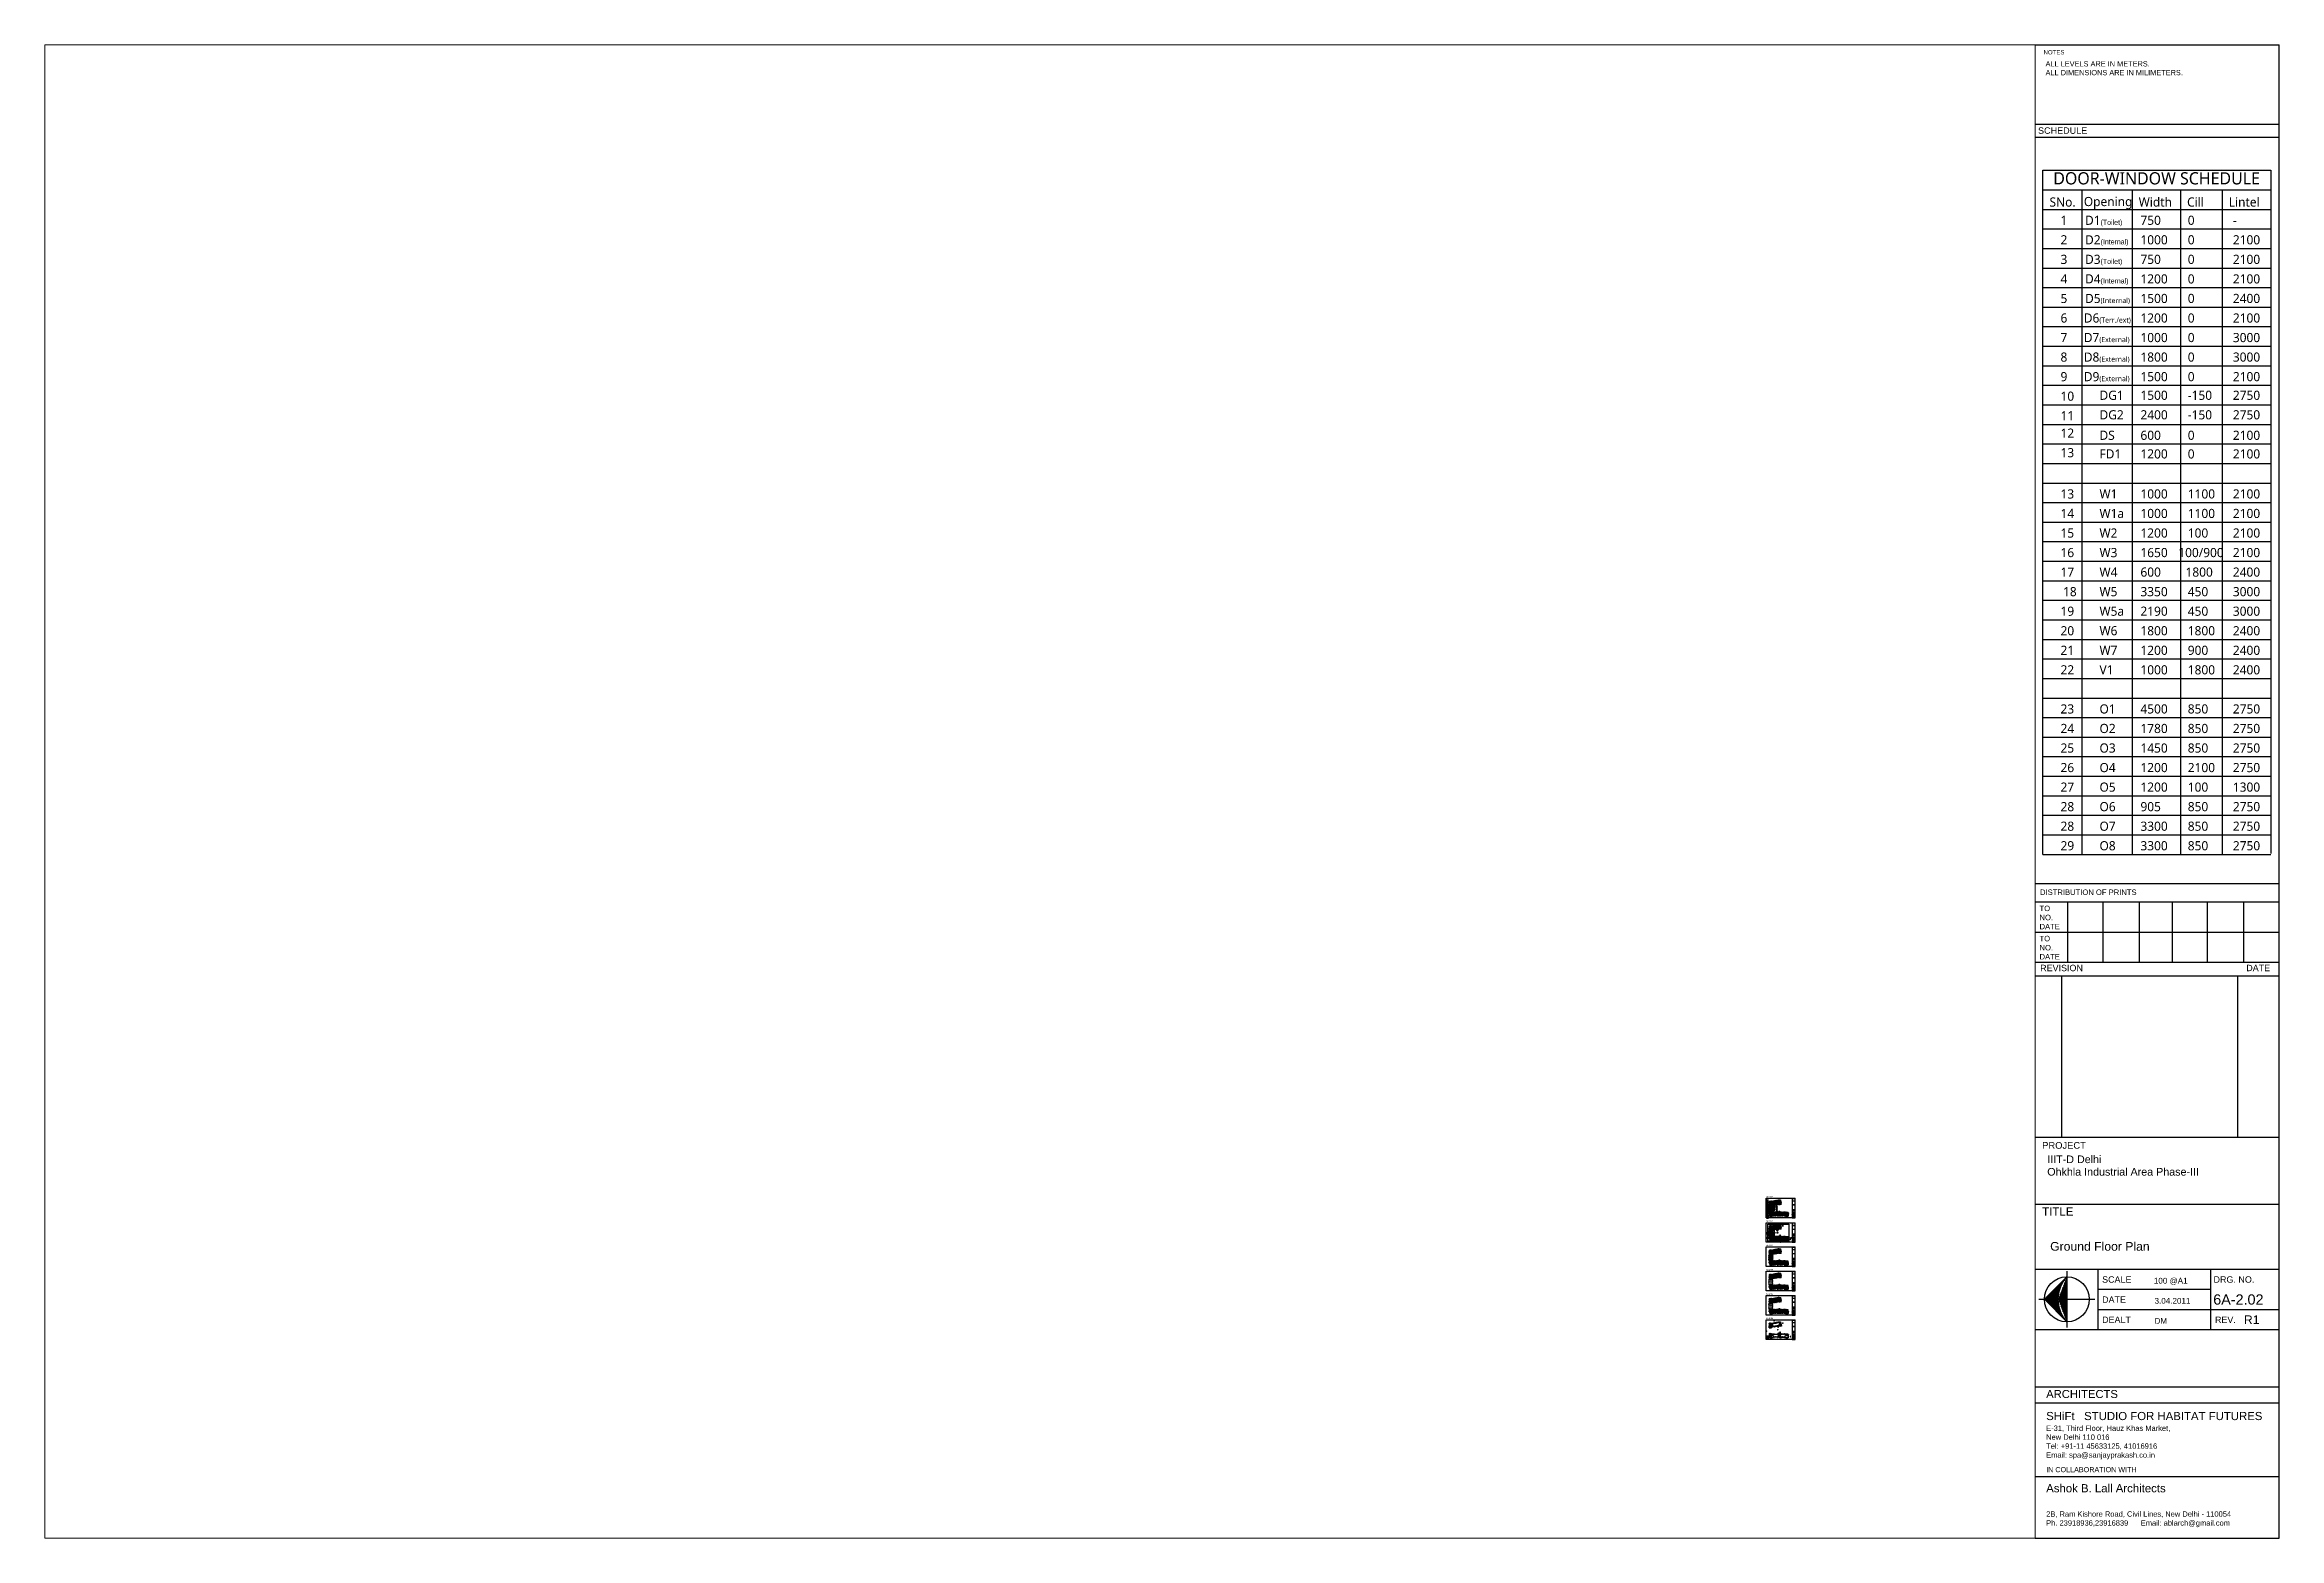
# Paper-space layout '6A - 2.02' of a CAD drawing. Header units: millimetres. Extents: x 0 to 834, y 0 to 557.
# The model-space entities are those that its viewports show. They can reach past a viewport. Long polylines and large blocks are cut down to what shows.
import ezdxf
from ezdxf.enums import TextEntityAlignment as Align

# ---------------------------------------------------------------- set-up
doc = ezdxf.new("R2010")
doc.units = ezdxf.units.MM
doc.header["$MEASUREMENT"] = 0
doc.header["$PDMODE"] = 67
for name, pattern in [('ACAD_ISO03W100', [30, 12, -18]), ('ACAD_ISO05W100', [36, 24, -3, 0, -3, 0, -3, 0, -3]), ('CENTER2', [28.575, 19.05, -3.175, 3.175, -3.175]), ('Dash dot', [21, 10, -5, 1, -5]), ('DASHED', [0.75, 0.5, -0.25]), ('DASHED2', [0.375, 0.25, -0.125]), ('HIDDEN', [0.375, 0.25, -0.125]), ('HIDDEN2', [4.7625, 3.175, -1.5875])]:
    doc.linetypes.add(name, pattern=pattern)
for name, color, linetype in [('A-Anno Tags', 6, 'Continuous'), ('A-Anno-Grid Lines', 160, 'Continuous'), ('A-Detail Lines 10', 8, 'Continuous'), ('A-DTLS-Hatch Fills', 8, 'Continuous'), ('A-Elevation', 4, 'Continuous'), ('A-Sanitory', 181, 'Continuous'), ('A-Steps', 3, 'Continuous'), ('A-Wall Patt', 8, 'Continuous'), ('A-Window', 4, 'Continuous'), ('Anno_Frames', 7, 'Continuous'), ('Anno_Labels', 7, 'Continuous'), ('COLUMN', 5, 'Continuous'), ('Dimension', 32, 'Continuous'), ('elel', 6, 'Continuous'), ('L-ELEV', 6, 'Continuous'), ('S-Conc Patt', 9, 'Continuous'), ('TITLE$0$A-VIEWPORT-1-0', 7, 'Continuous')]:
    doc.layers.add(name, color=color, linetype=linetype)
for name, color, linetype, lineweight in [('A-Detail Lines', 8, 'Continuous', 25), ('A-Door', 4, 'Continuous', 9), ('A-DTLS-Frame Members', 3, 'Continuous', 25), ('A-Text', 7, 'Continuous', 25), ('A-Wall Ele', 3, 'Continuous', 20), ('A-Wall Sec', 1, 'Continuous', 30), ('A-WIN', 5, 'Continuous', 25), ('Ann_TitleBlock 2', 5, 'Continuous', 25), ('Anno_Tittleblock', 5, 'Continuous', 13), ('column hatch', 12, 'Continuous', 5), ('E-CABLE TRAY', 32, 'Continuous', 18), ('FLOOR', 41, 'Continuous', 5), ('frntr', 32, 'Continuous', 9), ('grid', 251, 'CENTER2', 13), ('Hatch', 9, 'Continuous', 0), ('I-Furniture', 32, 'Continuous', 20), ('rwp', 231, 'Continuous', 5), ('S-Concrete', 40, 'Continuous', 30), ('Section lines', 8, 'Continuous', 13), ('shaft', 252, 'HIDDEN2', 5), ('STAIR', 3, 'Continuous', 9), ('text', 7, 'Continuous', 9), ('Wall HATCH', 8, 'Continuous', 15)]:
    doc.layers.add(name, color=color, linetype=linetype, lineweight=lineweight)
doc.layers.add('BOQ TEXT', color=7, linetype='Continuous', true_color=0x4a4a4a)
doc.layers.add('E-LIGHTING', color=7, linetype='Continuous', lineweight=25, true_color=0x0000e6)
doc.layers.add('furniture', color=251, linetype='Continuous', lineweight=5, plot=False)
doc.styles.add('arial', font='arial.ttf', dxfattribs={"height": 100})
doc.styles.add('IIITD @ 100', font='trebuc.ttf', dxfattribs={"height": 210})
doc.styles.get("Standard").update_dxf_attribs({"font": 'trebuc.ttf'})
doc.styles.add('TITLE', font='swissel.ttf', dxfattribs={"height": 4.3})
doc.dimstyles.new('DIM 1', dxfattribs={"dimtxt": 185, "dimasz": 200, "dimexe": 100, "dimexo": 50, "dimgap": 125, "dimtad": 3, "dimdec": 0, "dimtxsty": 'Standard', "dimblk": 'OBLIQUE', "dimcen": 250, "dimdle": 100, "dimclrd": 256, "dimclre": 256, "dimclrt": 256, "dimadec": 0, "dimazin": 0, "dimtfac": 1, "dimtdec": 0, "dimtmove": 1, "dimatfit": 3, "dimldrblk": 'OBLIQUE', "dimfxl": 1, "dimlwd": -1, "dimlwe": -1, "dimarcsym": 0})
doc.dimstyles.new('IIITD_WD_M @ 100', dxfattribs={"dimscale": 100, "dimtxt": 1.5, "dimasz": 1, "dimexe": 0.5, "dimexo": 0.25, "dimgap": 0.3, "dimtad": 1, "dimdec": 0, "dimrnd": 5, "dimzin": 0, "dimdsep": 46, "dimtxsty": 'Standard', "dimblk": 'ARCHTICK', "dimcen": 0.2, "dimdle": 1, "dimclrd": 256, "dimclre": 256, "dimadec": 0, "dimazin": 0, "dimtfac": 1, "dimtdec": 0, "dimtofl": 0, "dimtmove": 0, "dimatfit": 0, "dimfxl": 2, "dimfxlon": 1, "dimtolj": 1, "dimtzin": 0, "dimlwd": -1, "dimlwe": -1, "dimarcsym": 0})
pattern_1 = [(315, (1443449.98, -290140.47), (106.06602, 106.06602), []), (315, (1443449.98, -290211.18), (106.06602, 106.06602), [])]
pattern_2 = [(315, (1127189.63, -478259.64), (106.06602, 106.06602), []), (315, (1127189.63, -478330.35), (106.06602, 106.06602), [])]
pattern_3 = [(315, (1445308.53, 119140.81), (106.066017, 106.066017), []), (315, (1445308.53, 119070.1), (106.066017, 106.066017), [])]
pattern_4 = [(326.003377, (1445308.53, 119140.81), (83.871607, 124.36058), []), (326.003377, (1445322.02, 119071.4), (83.871607, 124.36058), [])]
pattern_5 = [(315, (1309307.27, -107690.66), (106.066017, 106.066017), []), (315, (1309307.27, -107761.37), (106.066017, 106.066017), [])]
pattern_6 = [(315, (1375248.27, -290140.47), (106.06602, 106.06602), []), (315, (1375248.27, -290211.18), (106.06602, 106.06602), [])]
pattern_7 = [(315, (1375248.27, -290118.59), (106.06602, 106.06602), []), (315, (1375248.27, -290189.3), (106.06602, 106.06602), [])]
pattern_8 = [(315, (1374204.21, -290140.47), (106.06602, 106.06602), []), (315, (1374204.21, -290211.18), (106.06602, 106.06602), [])]
pattern_9 = [(315, (1374242.6, -290140.47), (106.06602, 106.06602), []), (315, (1374242.6, -290211.18), (106.06602, 106.06602), [])]
pattern_10 = [(315, (1374214.21, -290140.47), (106.06602, 106.06602), []), (315, (1374214.21, -290211.18), (106.06602, 106.06602), [])]
pattern_11 = [(315, (1374194.21, -290140.47), (106.06602, 106.06602), []), (315, (1374194.21, -290211.18), (106.06602, 106.06602), [])]
pattern_12 = [(315, (1445109.93, -290048.31), (106.06602, 106.06602), []), (315, (1445109.93, -290119.02), (106.06602, 106.06602), [])]
pattern_13 = [(315, (1446119.96, 119232.96), (106.066017, 106.066017), []), (315, (1446119.96, 119162.25), (106.066017, 106.066017), [])]
pattern_14 = [(315, (1376258.3, 119140.81), (106.066017, 106.066017), []), (315, (1376258.3, 119070.1), (106.066017, 106.066017), [])]
pattern_15 = [(315, (1307012.53, 119140.81), (106.066017, 106.066017), []), (315, (1307012.53, 119070.1), (106.066017, 106.066017), [])]
pattern_16 = [(315, (1514729.44, 119140.81), (106.066017, 106.066017), []), (315, (1514729.44, 119070.1), (106.066017, 106.066017), [])]
pattern_17 = [(315, (1583975.22, 119140.81), (106.066017, 106.066017), []), (315, (1583975.22, 119070.1), (106.066017, 106.066017), [])]
pattern_18 = [(45, (-32680.594, -198324.79), (-44.194174, 44.194174), []), (135, (-32680.594, -198324.79), (-44.194174, -44.194174), [])]
pattern_19 = [(315, (1445109.93, -290048.31), (106.06602, 106.06602), []), (315, (1445109.93, -290119.02), (106.06602, 106.06602), [])]
pattern_20 = [(315, (1445109.93, -290026.43), (106.06602, 106.06602), []), (315, (1445109.93, -290097.14), (106.06602, 106.06602), [])]
pattern_21 = [(315, (1376062.75, 119140.81), (106.066017, 106.066017), []), (315, (1376062.75, 119070.1), (106.066017, 106.066017), [])]
pattern_22 = [(315, (1306002.5, -290140.47), (106.06602, 106.06602), []), (315, (1306002.5, -290211.18), (106.06602, 106.06602), [])]
pattern_23 = [(315, (1306002.5, -290118.59), (106.06602, 106.06602), []), (315, (1306002.5, -290189.3), (106.06602, 106.06602), [])]
pattern_24 = [(315, (1445308.527, 119140.81), (35.355339, 35.355339), []), (45, (1445308.527, 119140.81), (-35.355339, 35.355339), [])]
pattern_25 = [(315, (1445308.53, 119140.81), (44.194174, 44.194174), []), (45, (1445308.53, 119140.81), (-44.194174, 44.194174), [])]
pattern_26 = [(315, (1375887.61, 119140.81), (106.066017, 106.066017), []), (315, (1375887.61, 119070.1), (106.066017, 106.066017), [])]
pattern_27 = [(315, (1375887.61, 119140.81), (44.194174, 44.194174), []), (45, (1375887.61, 119140.81), (-44.194174, 44.194174), [])]
pattern_28 = [(315, (1237591.61, 119140.81), (106.066017, 106.066017), []), (315, (1237591.61, 119070.1), (106.066017, 106.066017), [])]
pattern_29 = [(315, (1445308.53, 119140.81), (106.066017, 106.066017), []), (315, (1445308.53, 119070.1), (106.066017, 106.066017), [])]
pattern_30 = [(315, (1306641.84, 119140.81), (106.066017, 106.066017), []), (315, (1306641.84, 119070.1), (106.066017, 106.066017), [])]
pattern_31 = [(315, (1304783.3, -290140.47), (106.06602, 106.06602), []), (315, (1304783.3, -290211.18), (106.06602, 106.06602), [])]
pattern_32 = [(315, (1236581.59, -290140.47), (106.06602, 106.06602), []), (315, (1236581.59, -290211.18), (106.06602, 106.06602), [])]
pattern_33 = [(315, (1236581.59, -290118.59), (106.06602, 106.06602), []), (315, (1236581.59, -290189.3), (106.06602, 106.06602), [])]
pattern_34 = [(315, (1127189.63, -478259.635), (44.19417, 44.19417), []), (45, (1127189.63, -478259.635), (-44.19417, 44.19417), [])]
pattern_35 = [(315, (1306569.19, 119140.81), (106.066017, 106.066017), []), (315, (1306569.19, 119070.1), (106.066017, 106.066017), [])]
pattern_36 = [(315, (1237323.42, 119140.81), (106.066017, 106.066017), []), (315, (1237323.42, 119070.1), (106.066017, 106.066017), [])]
pattern_37 = [(315, (1306569.19, 119140.81), (44.194174, 44.194174), []), (45, (1306569.19, 119140.81), (-44.194174, 44.194174), [])]
pattern_38 = [(315, (1235464.87, -290140.47), (106.06602, 106.06602), []), (315, (1235464.87, -290211.18), (106.06602, 106.06602), [])]
pattern_39 = [(315, (1167263.16, -290140.47), (106.06602, 106.06602), []), (315, (1167263.16, -290211.18), (106.06602, 106.06602), [])]
pattern_40 = [(315, (1167263.16, -290118.59), (106.06602, 106.06602), []), (315, (1167263.16, -290189.3), (106.06602, 106.06602), [])]
pattern_41 = [(315, (1168273.19, 119140.81), (106.066017, 106.066017), []), (315, (1168273.19, 119070.1), (106.066017, 106.066017), [])]
pattern_42 = [(315, (1375990.1, 119140.81), (106.066017, 106.066017), []), (315, (1375990.1, 119070.1), (106.066017, 106.066017), [])]
pattern_43 = [(315, (1653836.87, 119232.96), (106.066017, 106.066017), []), (315, (1653836.87, 119162.25), (106.066017, 106.066017), [])]

# ---------------------------------------------------------------- blocks, each defined once
blk = doc.blocks.new('IIITD WD A1- L Format')
at = {"layer": 'A-Wall Patt'}
h = blk.add_hatch(dxfattribs=at)
h.set_pattern_fill('ANSI37', color=256, scale=3.12893, style=0)
h.set_pattern_definition([(45, (778.53346, 85.467), (-0.276561, 0.276561), []), (135, (778.53346, 85.467), (-0.276561, -0.276561), [])])
edge = h.paths.add_edge_path()
edge.add_ellipse((797.15, 85.47), major_axis=(13.19, 0), ratio=0.999632, start_angle=138.45414, end_angle=180, ccw=False)
edge.add_line((787.28, 94.21), (778.53, 85.47))
edge.add_line((778.53, 85.47), (787.28, 76.72))
edge.add_ellipse((797.15, 85.47), major_axis=(13.19, 0), ratio=0.999632, start_angle=180, end_angle=221.54586, ccw=False)
for p, q in [((775, 573.91), (870, 573.91)), ((870, -7.57), (870, 573.91)), ((775, 542.94), (870, 542.94)), ((870, 537.77), (775, 537.77)), ((775, 247.33), (870, 247.33)), ((775, 240.19), (870, 240.19)), ((787.59, 240.19), (787.59, 216.69)), ((801.33, 240.19), (801.33, 216.69)), ((815.48, 240.19), (815.48, 216.69)), ((828.23, 240.19), (828.23, 216.69)), ((841.98, 240.19), (841.98, 216.69)), ((856.12, 240.19), (856.12, 216.69)), ((775, 228.44), (870, 228.44)), ((775, 216.69), (870, 216.69)), ((775, 216.69), (840.13, 216.69)), ((775, 211.47), (870, 211.47)), ((785.25, 211.47), (785.25, 148.57)), ((853.73, 211.47), (853.73, 148.57)), ((775, 148.57), (870, 148.57)), ((775, 122.55), (870, 122.55)), ((775, 97.24), (870, 97.24)), ((775, 97.24), (870, 97.24)), ((787.28, 96.4), (787.28, 74.53)), ((799.51, 73.74), (799.51, 97.24)), ((843.37, 73.74), (843.37, 97.24)), ((787.28, 94.21), (778.53, 85.47)), ((799.51, 89.41), (843.37, 89.41)), ((776.34, 85.47), (778.53, 85.47)), ((778.53, 85.47), (787.28, 76.72)), ((783.96, 85.47), (798.22, 85.47)), ((799.51, 81.57), (843.37, 81.57)), ((843.37, 81.57), (870, 81.57)), ((775, 73.74), (846.02, 73.74)), ((775, 73.74), (870, 73.74)), ((775, 51.39), (870, 51.39)), ((775, 45.13), (870, 45.13)), ((775, 16.54), (870, 16.54)), ((775, -7.57), (870, -7.57))]:
    blk.add_line(p, q)
at = {"extrusion": (0, 0, -1)}
for centre, major_axis, start_param, end_param in [((787.28, 85.47), (8.75, 0), -1.570796, 4.712389), ((797.15, 85.47), (13.19, 0), 2.416481, 3.866705)]:
    blk.add_ellipse(centre, major_axis=major_axis, ratio=0.999632, start_param=start_param, end_param=end_param, dxfattribs=at)
at = {"layer": 'Anno_Tittleblock', "color": 5}
blk.add_lwpolyline([(0, -7.57), (775, -7.57), (775, 573.91), (0, 573.91)], close=True, dxfattribs=at)
at = {"style": 'TITLE'}
for s, height, p in [('PROJECT', 2.611, (777.68, 144.09)), ('TITLE', 3.207, (777.68, 118.06))]:
    blk.add_text(s, height=height, dxfattribs=at).set_placement(p)
at = {"attachment_point": 1}
for s, insert, char_height in [('{\\fSwis721 LtEx BT|b0|i0|c0|p34;NOTES}', (778.23, 571.81), 1.6859), ('{\\fSwis721 LtEx BT|b0|i0|c0|p34;SCHEDULE }', (776.07, 541.73), 2.5175), ('{\\fSwis721 LtEx BT|b0|i0|c0|p34;DISTRIBUTION OF PRINTS}', (776.85, 245.02), 2.1241), ('{\\fSwis721 LtEx BT|b0|i0|c0|p34;TO\\PNO.\\PDATE}', (776.65, 238.73), 2.1241), ('{\\fSwis721 LtEx BT|b0|i0|c0|p34;TO\\PNO.\\PDATE}', (776.65, 226.98), 2.1241), ('{\\fSwis721 LtEx BT|b0|i0|c0|p34;REVISION}', (776.9, 215.71), 2.4923), ('{\\fSwis721 LtEx BT|b0|i0|c0|p34;DATE}', (857.14, 215.71), 2.4923), ('{\\fSwis721 LtEx BT|b0|i0|c0|p34;SCALE}', (801.02, 94.43), 2.4923), ('{\\fSwis721 LtEx BT|b0|i0|c0|p34;DRG. NO.}', (844.38, 94.43), 2.5), ('{\\fSwis721 LtEx BT|b0|i0|c0|p34;DATE}', (801.02, 86.6), 2.4923), ('{\\fSwis721 LtEx BT|b0|i0|c0|p34;DEALT}', (801.02, 78.77), 2.4923), ('{\\fSwis721 LtEx BT|b0|i0|c0|p34;REV.}', (844.95, 78.77), 2.4923), ('{\\fSwis721 LtEx BT|b0|i0|c0|p34;\\H1.5645x;ARCHITECTS\\H0.6392x;\\P\\H0.99998x;\\P\\H1.586x;SHiFt   STUDIO FOR HABITAT FUTURES\\P\\H0.65838x;E-31, Third Floor, Hauz Khas Market, \\PNew Delhi 110 016\\PTel: +91-11 45633125, 41016916\\PEmail: spa@sanjayprakash.co.in}', (779.24, 50.18), 2), ('{\\fSwis721 LtEx BT|b0|i0|c0|p34;IN COLLABORATION WITH\\P\\P\\H1.586x;Ashok B. Lall Architects\\P\\P\\H0.6584x;2B, Ram Kishore Road, Civil Lines, New Delhi - 110054\\PPh. 23918936,23916839      Email: ablarch@gmail.com}', (779.24, 20.18), 2)]:
    blk.add_mtext(s, dxfattribs=dict(at, insert=insert, char_height=char_height))
at = {"insert": (779, 567.48), "char_height": 2.05, "width": 64.2608, "attachment_point": 1, "style": 'TITLE'}
blk.add_mtext('{\\fSwis721 Ex BT|b0|i0|c0|p34;ALL LEVELS ARE IN METERS.\\PALL DIMENSIONS ARE IN MILIMETERS.}', dxfattribs=at)
at = {"style": 'TITLE'}
for tag, p, height in [('PROJECT NAME 1', (779.17, 137.4), 2.98), ('PROJECT NAME 2', (779.17, 132.23), 2.98), ('PROJECT_NAME_3', (779.17, 127.37), 2.98), ('1:100@A1', (818.06, 91.92), 2.25), ('A-2.03', (844.81, 84.28), 4), ('06.05.04??', (821.96, 84.64), 2.25), ('AC', (827.5, 76.14), 2.25), ('A', (858.85, 75.94), 3.66)]:
    blk.add_attdef(tag, p, '', height=height, dxfattribs=at)
for p in [(780.3, 113.01), (780.3, 106.37)]:
    blk.add_attdef('FIRST FLOOR PLAN', text='', height=3.39, dxfattribs=at).set_placement(p, align=Align.TOP_LEFT)
blk = doc.blocks.new('BH OPENING SCHEDULE')
at = {"layer": 'A-DTLS-Frame Members'}
for p, q in [((51956, 253417), (51956, 260137)), ((51956, 260137), (54196, 260137)), ((54196, 260137), (54196, 253425)), ((51956, 253417), (54196, 253417))]:
    blk.add_line(p, q, dxfattribs=at)
at = {"layer": 'TITLE$0$A-VIEWPORT-1-0'}
for p, q in [((51956, 259945), (54196, 259945)), ((52339, 259945), (52339, 253417)), ((52832, 259945), (52832, 253417)), ((53307, 259945), (53307, 253417)), ((53717, 259945), (53717, 253417)), ((51956, 259753), (54196, 259753)), ((51956, 259561), (54196, 259561)), ((51956, 259369), (54196, 259369)), ((51956, 259177), (54196, 259177)), ((51956, 258985), (54196, 258985)), ((51956, 258793), (54196, 258793)), ((51956, 258601), (54196, 258601)), ((51956, 258409), (54196, 258409)), ((51956, 258217), (54196, 258217)), ((51956, 258025), (54196, 258025)), ((51956, 257833), (54196, 257833)), ((51956, 257641), (54196, 257641)), ((51956, 257449), (54196, 257449)), ((51956, 257257), (54196, 257257)), ((51956, 257065), (54196, 257065)), ((51956, 257065), (54196, 257065)), ((51956, 257065), (54196, 257065)), ((51956, 256873), (54196, 256873)), ((51956, 256873), (54196, 256873)), ((51956, 256681), (54196, 256681)), ((51956, 256681), (54196, 256681)), ((51956, 256489), (54196, 256489)), ((51956, 256297), (54196, 256297)), ((51956, 256297), (54196, 256297)), ((51956, 256105), (54196, 256105)), ((51956, 255913), (54196, 255913)), ((51956, 255721), (54196, 255721)), ((51956, 255529), (54196, 255529)), ((51956, 255337), (54196, 255337)), ((51956, 255145), (54196, 255145)), ((51956, 254953), (54196, 254953)), ((51956, 254953), (54196, 254953)), ((51956, 254761), (54196, 254761)), ((51956, 254569), (54196, 254569)), ((51956, 254377), (54196, 254377)), ((51956, 254185), (54196, 254185)), ((51956, 253993), (54196, 253993)), ((51956, 253801), (54196, 253801)), ((51956, 253609), (54196, 253609))]:
    blk.add_line(p, q, dxfattribs=at)
at = {"layer": 'A-Text', "attachment_point": 1}
for s, insert, char_height, width in [('DOOR-WINDOW SCHEDULE', (52058, 260118), 120, 2180.89), ('SNo.', (52021, 259870), 90, 1635.67), ('1', (52129, 259691), 90, 1635.67), ('Opening', (52358, 259875), 90, 1635.67), ('D1{\\fArial Narrow|b0|i0|c0|p34;\\H0.55556x;(Toilet)}', (52370, 259691), 90, 1635.67), ('Width', (52897, 259870), 90, 1635.67), ('750', (52914, 259691), 90, 1635.67), ('Cill', (53372, 259870), 90, 1635.67), ('0', (53379, 259691), 90, 1635.67), ('Lintel', (53782, 259870), 90, 1635.67), ('2', (52129, 259499), 90, 1635.67), ('D2{\\fArial Narrow|b0|i0|c0|p34;\\H0.55556x;(Internal)}', (52370, 259499), 90, 1635.67), ('1000', (52914, 259499), 90, 1635.67), ('0', (53379, 259499), 90, 1635.67), ('-', (53822, 259691), 90, 1635.67), ('2100', (53822, 259499), 90, 1635.67), ('3', (52129, 259307), 90, 1635.67), ('D3{\\fArial Narrow|b0|i0|c0|p34;\\H0.55556x;(Toilet)}', (52370, 259307), 90, 1635.67), ('750', (52914, 259307), 90, 1635.67), ('0', (53379, 259307), 90, 1635.67), ('2100', (53822, 259307), 90, 1635.67), ('4', (52129, 259115), 90, 1635.67), ('D4{\\fArial Narrow|b0|i0|c0|p34;\\H0.55556x;(Internal)}', (52370, 259115), 90, 1635.67), ('1200', (52914, 259115), 90, 1635.67), ('0', (53379, 259115), 90, 1635.67), ('2100', (53822, 259115), 90, 1635.67), ('5', (52129, 258923), 90, 1635.67), ('D5{\\H0.55556x;(Internal)}', (52370, 258923), 90, 1635.67), ('1500', (52914, 258923), 90, 1635.67), ('0', (53379, 258923), 90, 1635.67), ('2400', (53822, 258923), 90, 1635.67), ('6', (52129, 258731), 90, 1635.67), ('D6{\\H0.55556x;(Terr./ext)}', (52358, 258731), 90, 1635.67), ('1200', (52914, 258731), 90, 1635.67), ('0', (53379, 258731), 90, 1635.67), ('2100', (53822, 258731), 90, 1635.67), ('7', (52129, 258539), 90, 1635.67), ('D7{\\H0.55556x;(External)}', (52358, 258539), 90, 1635.67), ('1000', (52914, 258539), 90, 1635.67), ('0', (53379, 258539), 90, 1635.67), ('3000', (53822, 258539), 90, 1635.67), ('8', (52129, 258347), 90, 1635.67), ('9', (52129, 258155), 90, 1635.67), ('D8{\\H0.55556x;(External)}', (52358, 258347), 90, 1635.67), ('D9{\\H0.55556x;(External)}', (52358, 258155), 90, 1635.67), ('1800', (52914, 258347), 90, 1635.67), ('1500', (52914, 258155), 90, 1635.67), ('0', (53379, 258347), 90, 1635.67), ('0', (53379, 258155), 90, 1635.67), ('3000', (53822, 258347), 90, 1635.67), ('2100', (53822, 258155), 90, 1635.67), ('10', (52129, 257963), 90, 1635.67), ('DG1', (52512, 257972), 90, 1635.67), ('1500', (52914, 257972), 90, 1635.67), ('-150', (53379, 257972), 90, 1635.67), ('2750', (53822, 257972), 90, 1635.67), ('11', (52129, 257771), 90, 1635.67), ('DG2', (52512, 257780), 90, 1635.67), ('2400', (52914, 257780), 90, 1635.67), ('-150', (53379, 257780), 90, 1635.67), ('2750', (53822, 257780), 90, 1635.67), ('12', (52129, 257600), 90, 1635.67), ('\\pi142.04;DS', (52370, 257579), 90, 405.89), ('600', (52914, 257579), 90, 1635.67), ('0', (53379, 257579), 90, 1635.67), ('2100', (53822, 257579), 90, 1635.67), ('13', (52129, 257408), 90, 1635.67), ('FD1', (52512, 257396), 90, 1635.67), ('1200', (52914, 257396), 90, 1635.67), ('0', (53379, 257396), 90, 1635.67), ('2100', (53822, 257396), 90, 1635.67), ('13', (52129, 257003), 90, 1635.67), ('W1', (52512, 257003), 90, 1635.67), ('1000', (52914, 257003), 90, 1635.67), ('1100', (53379, 257003), 90, 1635.67), ('2100', (53822, 257003), 90, 1635.67), ('14', (52129, 256811), 90, 1635.67), ('15', (52129, 256619), 90, 1635.67), ('W1a', (52512, 256811), 90, 1635.67), ('W2', (52512, 256619), 90, 1635.67), ('1000', (52914, 256811), 90, 1635.67), ('1200', (52914, 256619), 90, 1635.67), ('1100', (53379, 256811), 90, 1635.67), ('100', (53379, 256619), 90, 1635.67), ('2100', (53822, 256811), 90, 1635.67), ('2100', (53822, 256619), 90, 1635.67), ('16', (52129, 256427), 90, 1635.67), ('W3', (52512, 256427), 90, 1635.67), ('1650', (52914, 256427), 90, 1635.67), ('100/900', (53286, 256427), 90, 1635.67), ('2100', (53822, 256427), 90, 1635.67), ('17', (52129, 256235), 90, 1635.67), ('W4', (52512, 256235), 90, 1635.67), ('600', (52914, 256235), 90, 1635.67), ('1800', (53357, 256235), 90, 1635.67), ('2400', (53822, 256235), 90, 1635.67), ('18', (52154, 256043), 90, 1635.67), ('W5', (52512, 256043), 90, 1635.67), ('3350', (52914, 256043), 90, 1635.67), ('450', (53379, 256043), 90, 1635.67), ('3000', (53822, 256043), 90, 1635.67), ('19', (52129, 255851), 90, 1635.67), ('W5a', (52512, 255851), 90, 1635.67), ('2190', (52914, 255851), 90, 1635.67), ('450', (53379, 255851), 90, 1635.67), ('3000', (53822, 255851), 90, 1635.67), ('20', (52129, 255659), 90, 1635.67), ('W6', (52512, 255659), 90, 1635.67), ('1800', (52914, 255659), 90, 1635.67), ('1800', (53379, 255659), 90, 1635.67), ('2400', (53822, 255659), 90, 1635.67), ('21', (52129, 255467), 90, 1635.67), ('W7', (52512, 255467), 90, 1635.67), ('1200', (52914, 255467), 90, 1635.67), ('900', (53379, 255467), 90, 1635.67), ('2400', (53822, 255467), 90, 1635.67), ('22', (52129, 255275), 90, 1635.67), ('V1', (52512, 255275), 90, 1635.67), ('1000', (52914, 255275), 90, 1635.67), ('1800', (53379, 255275), 90, 1635.67), ('2400', (53822, 255275), 90, 1635.67), ('23', (52129, 254891), 90, 1635.67), ('O1', (52512, 254891), 90, 1635.67), ('4500', (52914, 254891), 90, 1635.67), ('850', (53379, 254891), 90, 1635.67), ('2750', (53822, 254891), 90, 1635.67), ('24', (52129, 254699), 90, 1635.67), ('O2', (52512, 254699), 90, 1635.67), ('1780', (52914, 254699), 90, 1635.67), ('850', (53379, 254699), 90, 1635.67), ('2750', (53822, 254699), 90, 1635.67), ('25', (52129, 254507), 90, 1635.67), ('O3', (52512, 254507), 90, 1635.67), ('1450', (52914, 254507), 90, 1635.67), ('850', (53379, 254507), 90, 1635.67), ('2750', (53822, 254507), 90, 1635.67), ('26', (52129, 254315), 90, 1635.67), ('O4', (52512, 254315), 90, 1635.67), ('1200', (52914, 254315), 90, 1635.67), ('2100', (53379, 254315), 90, 1635.67), ('2750', (53822, 254315), 90, 1635.67), ('27', (52129, 254123), 90, 1635.67), ('O5', (52512, 254123), 90, 1635.67), ('1200', (52914, 254123), 90, 1635.67), ('100', (53379, 254123), 90, 1635.67), ('1300', (53822, 254123), 90, 1635.67), ('28', (52129, 253931), 90, 1635.67), ('O6', (52512, 253931), 90, 1635.67), ('905', (52914, 253931), 90, 1635.67), ('850', (53379, 253931), 90, 1635.67), ('2750', (53822, 253931), 90, 1635.67), ('28', (52129, 253739), 90, 1635.67), ('29', (52129, 253547), 90, 1635.67), ('O7', (52512, 253739), 90, 1635.67), ('O8', (52512, 253547), 90, 1635.67), ('3300', (52914, 253739), 90, 1635.67), ('3300', (52914, 253547), 90, 1635.67), ('850', (53379, 253739), 90, 1635.67), ('850', (53379, 253547), 90, 1635.67), ('2750', (53822, 253739), 90, 1635.67), ('2750', (53822, 253547), 90, 1635.67)]:
    blk.add_mtext(s, dxfattribs=dict(at, insert=insert, char_height=char_height, width=width))
blk = doc.blocks.new('ABL_Door_S - 1000 x 2100-11-3 Second Floor Lvl')
at = {"layer": 'A-Door', "color": 5}
for p, q in [((-500, 38), (-450, 38)), ((-500, -38), (-500, 38)), ((-450, 38), (-450, -3)), ((450, 38), (450, -3)), ((500, 38), (450, 38)), ((500, -38), (500, 38)), ((-500, -38), (-465, -38)), ((-465, -3), (-450, -3)), ((-465, -38), (-465, -3)), ((-430, -38), (-465, -38)), ((465, -3), (450, -3)), ((465, -38), (465, -3)), ((500, -38), (465, -38))]:
    blk.add_line(p, q, dxfattribs=at)
at = {"layer": 'A-Door', "color": 5, "lineweight": 18}
for p, q in [((-465, -38), (-465, -903)), ((-430, -903), (-465, -903)), ((-430, -38), (-430, -903))]:
    blk.add_line(p, q, dxfattribs=at)
at = {"layer": 'A-Door'}
blk.add_arc((-450, -2), 900, 271.2980996, 359.9893919, dxfattribs=at)
blk = doc.blocks.new('Door 1200')
at = {"layer": 'A-Door', "color": 5, "lineweight": 18}
for p, q in [((524084, 16182), (524084, 16132)), ((524084, 16182), (524159, 16182)), ((524084, 16132), (524124, 16132)), ((524084, 15032), (524124, 15032)), ((524084, 14982), (524084, 15032)), ((524084, 14982), (524159, 14982)), ((524124, 16147), (524124, 16132)), ((524159, 16147), (524124, 16147)), ((524124, 15017), (524124, 15032)), ((524159, 15017), (524124, 15017)), ((524159, 16182), (524159, 16147)), ((524159, 16147), (524557, 16147)), ((524159, 16112), (524159, 16147)), ((524159, 16112), (524557, 16112)), ((524159, 15052), (524159, 15017)), ((524159, 15052), (524958, 15052)), ((524159, 14982), (524159, 15017)), ((524159, 15017), (524958, 15017)), ((524557, 16147), (524557, 16112)), ((524958, 15017), (524958, 15052))]:
    blk.add_line(p, q, dxfattribs=at)
at = {"layer": 'A-Door', "lineweight": 18}
for centre, radius, start, end in [((524155, 16193), 411, 270.5694855, 348.6920226), ((524157, 14978), 804, 5.3146612, 89.8715918)]:
    blk.add_arc(centre, radius, start, end, dxfattribs=at)
blk = doc.blocks.new('Lift Door')
at = {"layer": 'A-Door'}
for p, q in [((-15860, -5817), (-15860, -6617)), ((-15655, -6617), (-15655, -5817)), ((-15630, -6617), (-15630, -5817))]:
    blk.add_line(p, q, dxfattribs=at)
for points in [[(-15860, -5767), (-15860, -5817), (-15630, -5817), (-15630, -5767)], [(-15860, -6667), (-15860, -6617), (-15630, -6617), (-15630, -6667)]]:
    blk.add_lwpolyline(points, dxfattribs=at)
blk = doc.blocks.new('Lift Room')
at = {"layer": 'A-Detail Lines'}
for p, q in [((-15630, 122925), (-13680, 124875)), ((-15630, 124875), (-13680, 122925))]:
    blk.add_line(p, q, dxfattribs=at)
blk.add_lwpolyline([(-15430, 124625), (-14180, 124625), (-14180, 123175), (-15430, 123175)], close=True, dxfattribs=at)
at = {"layer": 'A-Elevation'}
for points in [[(-15530, 124725), (-14080, 124725), (-14080, 123075), (-15530, 123075)], [(-13805, 124425), (-13980, 124425), (-13980, 123375), (-13805, 123375)]]:
    blk.add_lwpolyline(points, close=True, dxfattribs=at)
blk = doc.blocks.new('W 1200')
at = {"layer": 'A-Window', "linetype": 'HIDDEN', "ltscale": 100}
for p, q in [((552588, 7900), (552588, 9150)), ((552838, 7900), (552588, 7900))]:
    blk.add_line(p, q, dxfattribs=at)
at = {"layer": 'A-Window', "color": 2, "lineweight": 40}
for p, q in [((553463, 8720), (553463, 9110)), ((553463, 7990), (553463, 8680))]:
    blk.add_line(p, q, dxfattribs=at)
at = {"layer": 'A-Window', "color": 5}
for points in [[(553338, 7900), (552838, 7900), (552838, 9150)], [(553338, 7950), (552888, 7950), (552888, 9150)]]:
    blk.add_lwpolyline(points, dxfattribs=at)
at = {"layer": 'A-Window'}
for points in [[(553338, 7950), (553338, 9150)], [(553388, 8680), (553388, 8720), (553538, 8720), (553538, 8680), (553388, 8680)], [(553588, 7950), (553588, 9150)]]:
    blk.add_lwpolyline(points, dxfattribs=at)
for points in [[(553388, 9150), (553538, 9150), (553538, 9110), (553388, 9110)], [(553388, 7990), (553538, 7990), (553538, 7950), (553388, 7950)]]:
    blk.add_lwpolyline(points, close=True, dxfattribs=at)
blk = doc.blocks.new('Win Hostel Double Room')
at = {"color": 4, "linetype": 'HIDDEN', "ltscale": 100}
blk.add_lwpolyline([(211887, -61786), (211839, -61541), (210122, -61875), (210169, -62120)], dxfattribs=at)
at = {"color": 5}
for points in [[(211982, -62277), (211887, -61786), (210169, -62120), (210265, -62611)], [(211933, -62287), (211848, -61845), (210228, -62160), (210314, -62602)]]:
    blk.add_lwpolyline(points, dxfattribs=at)
at = {"layer": 'A-Window', "color": 2, "lineweight": 40}
for p, q in [((210784, -62637), (210377, -62717)), ((211471, -62504), (210823, -62630)), ((211918, -62417), (211511, -62496))]:
    blk.add_line(p, q, dxfattribs=at)
at = {"layer": 'A-Window'}
for points in [[(211933, -62287), (210314, -62602)], [(210323, -62651), (210363, -62643), (210391, -62790), (210352, -62798), (210323, -62651)], [(210361, -62847), (211981, -62532)], [(211972, -62483), (211972, -62483), (211932, -62491), (211904, -62343), (211943, -62336), (211972, -62483)]]:
    blk.add_lwpolyline(points, dxfattribs=at)
for points in [[(210809, -62556), (210838, -62703), (210799, -62711), (210770, -62564)], [(211496, -62423), (211525, -62570), (211486, -62577), (211457, -62430)]]:
    blk.add_lwpolyline(points, close=True, dxfattribs=at)
blk = doc.blocks.new('Toil Hostel1')
at = {"color": 0, "linetype": 'ByBlock'}
blk.add_lwpolyline([(115, -427), (115, 523)], dxfattribs=at)
for points in [[(430, 243), (137, 213, 0.38441169), (115, 188), (115, -92, 0.38390369), (137, -117, 0.00143439), (429, -147, 0.14064126), (675, -77, 0.25973755), (745, 48, 0.25973755), (675, 173, 0.1394708)], [(340, 113), (340, -17, 0.42296126), (443, -117, 0.13189027), (659, -52, 0.25973755), (715, 48, 0.25973755), (659, 148, 0.13189027), (443, 213, 0.42296126)]]:
    blk.add_lwpolyline(points, format="xyb", close=True, dxfattribs=at)
blk.add_arc((431, -122), 25, 264.2810995, 270.160015, dxfattribs=at)
blk = doc.blocks.new('Win 1250')
at = {"layer": 'A-Window', "color": 2, "lineweight": 40}
blk.add_line((510529, 21610), (511379, 21610), dxfattribs=at)
at = {"layer": 'A-Window'}
for points in [[(510454, 21725), (511454, 21725)], [(510454, 21535), (510529, 21535), (510529, 21685), (510454, 21685)], [(510454, 21495), (511454, 21495)], [(511454, 21535), (511379, 21535), (511379, 21685), (511454, 21685)]]:
    blk.add_lwpolyline(points, dxfattribs=at)
blk = doc.blocks.new('*U29')
at = {"layer": 'A-Anno Tags'}
blk.add_lwpolyline([(-250, 0), (250, 0)], dxfattribs=at)
blk.add_circle((0, 0), 250, dxfattribs=at)
at = {"layer": 'Anno_Frames', "color": 7}
for tag, rotation, p in [('ENTITY', 359.7607859, (15, 185)), ('ENTITYNO', 0.1756926, (4, -36))]:
    blk.add_attdef(tag, text='', height=140, rotation=rotation, dxfattribs=at).set_placement(p, align=Align.TOP_CENTER)
blk = doc.blocks.new('Door 1000 plan')
at = {"layer": 'A-Door', "color": 5, "lineweight": 18}
for p, q in [((-528, 403), (-557, 398)), ((-462, -90), (-557, 398)), ((-434, -84), (-528, 403)), ((339, 572), (367, 577)), ((434, 84), (339, 572)), ((462, 90), (367, 577)), ((434, 84), (462, 90)), ((468, 61), (455, 59)), ((462, 26), (455, 59)), ((491, 95), (462, 90)), ((462, 90), (468, 61)), ((503, 34), (462, 26)), ((503, 34), (491, 95)), ((-491, -95), (-462, -90)), ((-479, -157), (-491, -95)), ((-479, -157), (-438, -149)), ((-434, -84), (-462, -90)), ((-462, -90), (-457, -118)), ((-457, -118), (-444, -116)), ((-438, -149), (-444, -116))]:
    blk.add_line(p, q, dxfattribs=at)
at = {"layer": 'A-Door', "lineweight": 18}
for centre, start, end in [((-491, -95), 11, 94.2984256), ((491, 95), 107.6997652, 191)]:
    blk.add_arc(centre, 500, start, end, dxfattribs=at)
blk = doc.blocks.new('basin13_pl')
for points in [[(-412, -2, -0.32430965), (-229, 275, -0.07419531), (-226, 276), (0, 262), (0, -262), (-223, -275, -0.0826105), (-232, -273, -0.31332504), (-412, -2)], [(-382, 1, -0.37394736), (-169, 245, -0.25286941), (-89, 186, -0.07821145), (-63, 1, -0.07081266), (-89, -186, -0.25419964), (-169, -244, -0.37165272), (-382, 1)]]:
    blk.add_lwpolyline(points, format="xyb", close=True)
at = {"lineweight": -2}
blk.add_circle((-122, 1), 28.8, dxfattribs=at)
blk = doc.blocks.new('Door Tag')
blk.add_line((-4, 0), (4, 0))
blk.add_circle((0, 0), 4)
blk.add_attdef('DW_NAME', text='', height=2).set_placement((0, 0), align=Align.BOTTOM_CENTER)
blk.add_attdef('SHEET_NO', text='', height=1.4).set_placement((0, -1), align=Align.TOP_CENTER)
blk = doc.blocks.new('d5')
at = {"layer": 'A-Door', "color": 5, "lineweight": 18}
for p, q in [((-600, 38), (-565, 38)), ((-600, 38), (-600, -38)), ((-565, 40), (-565, 598)), ((-530, 598), (-565, 598)), ((-565, 38), (-565, 2)), ((-530, 38), (-565, 38)), ((-565, 2), (-550, 2)), ((-550, -38), (-550, 2)), ((-530, 38), (-530, 598)), ((830, 899), (865, 899)), ((830, 38), (830, 899)), ((830, 38), (865, 38)), ((865, 2), (850, 2)), ((850, -38), (850, 2)), ((865, 38), (865, 899)), ((865, 38), (865, 2)), ((900, 38), (865, 38)), ((900, 38), (900, -38)), ((-600, -38), (-550, -38)), ((900, -38), (850, -38))]:
    blk.add_line(p, q, dxfattribs=at)
at = {"layer": 'A-Elevation'}
for centre, radius, start, end in [((-600, 0), 600, 0, 83.3002348), ((900, 0), 900, 94.4608437, 180)]:
    blk.add_arc(centre, radius, start, end, dxfattribs=at)
blk = doc.blocks.new('View Tag')
blk.add_circle((0, 0), 3)
at = {"layer": 'A-Anno Tags'}
blk.add_line((3, 0), (37, 0), dxfattribs=at)
at = {"layer": 'Anno_Labels'}
blk.add_attdef('VIEW_TYPE', text='', height=2.4, dxfattribs=at).set_placement((0, 0), align=Align.MIDDLE_CENTER)
for tag, height, p in [('VIEW_NAME', 2.4, (4, 2)), ('VIEW_SCALE', 1.8, (4, -1))]:
    blk.add_attdef(tag, text='', height=height, dxfattribs=at).set_placement(p, align=Align.MIDDLE_LEFT)
blk = doc.blocks.new('Big Door Garbage')
at = {"layer": 'A-Door', "color": 5, "lineweight": 18}
for p, q in [((-12550, 128778), (-12500, 128778)), ((-12550, 128703), (-12550, 128778)), ((-12550, 128703), (-12515, 128703)), ((-12515, 128738), (-12500, 128738)), ((-12515, 128703), (-12515, 128738)), ((-12500, 128703), (-12515, 128703)), ((-12515, 128700), (-12515, 128189)), ((-12500, 128778), (-12500, 128738)), ((-12499, 128700), (-12499, 128189)), ((-11101, 128700), (-11101, 127889)), ((-11100, 128778), (-11100, 128738)), ((-11050, 128778), (-11100, 128778)), ((-11085, 128738), (-11100, 128738)), ((-11100, 128703), (-11085, 128703)), ((-11085, 128703), (-11085, 128738)), ((-11050, 128703), (-11085, 128703)), ((-11085, 128700), (-11085, 127889)), ((-11050, 128703), (-11050, 128778))]:
    blk.add_line(p, q, dxfattribs=at)
at = {"layer": 'A-Door', "lineweight": 18}
for centre, radius, start, end in [((-12499, 128738), 549, 268.316204, 0), ((-11101, 128738), 849, 180, 271.322328)]:
    blk.add_arc(centre, radius, start, end, dxfattribs=at)
blk = doc.blocks.new('Col Hostel Boys')
at = {"layer": 'S-Conc Patt'}
h = blk.add_hatch(color=256, dxfattribs=at)
h.paths.add_polyline_path([(288406, -75967), (288856, -75967), (288856, -76217), (288406, -76217)])
h.paths.add_polyline_path([(288406, -75667), (288856, -75667), (288856, -75917), (288406, -75917)])
h.paths.add_polyline_path([(306515, -68895), (307251, -68752), (307298, -68997), (306562, -69140)])
h.paths.add_polyline_path([(290847, -72197), (290799, -71951), (291820, -71753), (291868, -71998)])
h.paths.add_polyline_path([(303510, -69735), (303462, -69490), (304483, -69291), (304531, -69537)])
h.paths.add_polyline_path([(300344, -70351), (300296, -70105), (301317, -69907), (301365, -70152)])
h.paths.add_polyline_path([(297178, -70966), (297131, -70721), (298152, -70522), (298199, -70768)])
h.paths.add_polyline_path([(294013, -71581), (293965, -71336), (294986, -71137), (295033, -71383)])
h.paths.add_polyline_path([(301924, -61578), (301877, -61333), (302897, -61134), (302945, -61380)])
h.paths.add_polyline_path([(298759, -62193), (298711, -61948), (299732, -61750), (299779, -61995)])
h.paths.add_polyline_path([(295592, -62807), (295545, -62561), (296566, -62363), (296613, -62608)])
h.paths.add_polyline_path([(286095, -64653), (286047, -64407), (287068, -64209), (287116, -64454)])
h.paths.add_polyline_path([(289261, -64038), (289213, -63792), (290234, -63594), (290282, -63839)])
h.paths.add_polyline_path([(292427, -63422), (292379, -63177), (293400, -62978), (293448, -63224)])
h.paths.add_polyline_path([(300549, -66714), (300593, -66940), (299857, -67083), (299813, -66857)])
h.paths.add_polyline_path([(300219, -65017), (300263, -65242), (299527, -65385), (299483, -65160)])
h.paths.add_polyline_path([(294217, -67945), (294261, -68171), (293525, -68314), (293481, -68088)])
h.paths.add_polyline_path([(293887, -66247), (293931, -66473), (293195, -66616), (293151, -66390)])
h.paths.add_polyline_path([(287865, -69180), (287909, -69405), (287173, -69549), (287129, -69323)])
h.paths.add_polyline_path([(287535, -67482), (287579, -67708), (286843, -67851), (286799, -67625)])
h.paths.add_polyline_path([(310825, -66438), (310682, -65702), (310927, -65654), (311071, -66390)])
h.paths.add_polyline_path([(283908, -75917), (283158, -75917), (283158, -75667), (283908, -75667)])
h.paths.add_polyline_path([(280813, -75917), (280063, -75917), (280063, -75667), (280813, -75667)])
h.paths.add_polyline_path([(277778, -75917), (277028, -75917), (277028, -75667), (277778, -75667)])
h.paths.add_polyline_path([(306738, -65512), (306149, -65626), (306193, -65852), (306782, -65738)])
h.paths.add_polyline_path([(310231, -63380), (310088, -62644), (310333, -62597), (310476, -63333)])
h.paths.add_polyline_path([(309492, -59577), (309348, -58841), (309594, -58793), (309737, -59530)])
h.paths.add_polyline_path([(305137, -59660), (305579, -59574), (305623, -59800), (305181, -59885)])
h.paths.add_polyline_path([(305728, -62122), (305642, -61680), (305868, -61636), (305953, -62078)])
h.paths.add_polyline_path([(307471, -59664), (307385, -59223), (307611, -59179), (307697, -59621)])
h.paths.add_polyline_path([(308253, -63688), (308167, -63247), (308393, -63203), (308479, -63645)])
h.paths.add_polyline_path([(308073, -61554), (307631, -61640), (307587, -61414), (308029, -61328)])
h.paths.add_polyline_path([(306254, -63622), (306340, -64064), (306114, -64108), (306028, -63666)])
h.paths.add_polyline_path([(281757, -62758), (281021, -62901), (280973, -62655), (281709, -62512)])
h.paths.add_polyline_path([(283927, -68418), (283813, -67829), (284038, -67785), (284153, -68374)])
h.paths.add_polyline_path([(283226, -70316), (282490, -70459), (282446, -70234), (283183, -70090)])
h.paths.add_polyline_path([(283807, -63867), (283070, -64010), (283023, -63765), (283759, -63622)])
h.paths.add_polyline_path([(289544, -77987), (289544, -78196), (289656, -78385), (289562, -78465), (289473, -78538), (289314, -78287), (289314, -77987)])
h.paths.add_polyline_path([(282843, -76217), (282243, -76217), (282243, -75967), (282843, -75967)])
h.paths.add_polyline_path([(277778, -76217), (277028, -76217), (277028, -75967), (277778, -75967)])
h.paths.add_polyline_path([(285498, -75967), (286098, -75967), (286098, -76217), (285498, -76217)])
h.paths.add_polyline_path([(280813, -76217), (280063, -76217), (280063, -75967), (280813, -75967)])
h.paths.add_polyline_path([(282896, -68618), (282160, -68761), (282112, -68516), (282849, -68373)])
h.paths.add_polyline_path([(283905, -73806), (283169, -73949), (283121, -73704), (283857, -73561)])
h.paths.add_polyline_path([(283524, -62414), (282788, -62557), (282740, -62312), (283476, -62169)])
h.paths.add_polyline_path([(278215, -63446), (277479, -63589), (277431, -63344), (278167, -63201)])
h.paths.add_polyline_path([(279358, -69306), (278621, -69449), (278574, -69204), (279310, -69061)])
h.paths.add_polyline_path([(288587, -72896), (287777, -73053), (287730, -72808), (288540, -72650)])
h.paths.add_polyline_path([(277278, -69455), (277278, -70103), (277028, -70103), (277028, -69503)])
h.paths.add_polyline_path([(299093, -103107), (298343, -103107), (298343, -102857), (299093, -102857)])
h.paths.add_polyline_path([(299093, -97827), (298343, -97827), (298343, -97597), (299093, -97597)])
h.paths.add_polyline_path([(299093, -94297), (298343, -94297), (298343, -94047), (299093, -94047)])
h.paths.add_polyline_path([(299093, -99557), (298343, -99557), (298343, -99327), (299093, -99327)])
h.paths.add_polyline_path([(293833, -103107), (293083, -103107), (293083, -102857), (293833, -102857)])
h.paths.add_polyline_path([(293833, -97827), (293083, -97827), (293083, -97597), (293833, -97597)])
h.paths.add_polyline_path([(293833, -94297), (293083, -94297), (293083, -94047), (293833, -94047)])
h.paths.add_polyline_path([(293833, -99557), (293083, -99557), (293083, -99327), (293833, -99327)])
h.paths.add_polyline_path([(288573, -97827), (287823, -97827), (287823, -97597), (288573, -97597)])
h.paths.add_polyline_path([(283728, -92027), (282978, -92027), (282978, -92277), (283728, -92277)])
h.paths.add_polyline_path([(280063, -92027), (280813, -92027), (280813, -92277), (280063, -92277)])
h.paths.add_polyline_path([(277028, -92027), (277778, -92027), (277778, -92277), (277028, -92277)])
h.paths.add_polyline_path([(308478, -94297), (307878, -94297), (307878, -94047), (308478, -94047)])
h.paths.add_polyline_path([(283803, -94047), (283053, -94047), (283053, -94297), (283803, -94297)])
h.paths.add_polyline_path([(288573, -94297), (287823, -94297), (287823, -94047), (288573, -94047)])
h.paths.add_polyline_path([(304278, -94297), (303678, -94297), (303678, -94047), (304278, -94047)])
h.paths.add_polyline_path([(307878, -97597), (308478, -97597), (308478, -97827), (307878, -97827)])
h.paths.add_polyline_path([(304278, -97827), (303678, -97827), (303678, -97597), (304278, -97597)])
h.paths.add_polyline_path([(285603, -104067), (284853, -104067), (284853, -103817), (285603, -103817)])
h.paths.add_polyline_path([(277278, -99577), (277278, -98827), (277028, -98827), (277028, -99577)])
h.paths.add_polyline_path([(280198, -99577), (279448, -99577), (279448, -99327), (280198, -99327)])
h.paths.add_polyline_path([(285603, -105547), (284853, -105547), (284853, -105297), (285603, -105297)])
h.paths.add_polyline_path([(283803, -105547), (283053, -105547), (283053, -105297), (283803, -105297)])
h.paths.add_polyline_path([(283803, -99577), (283053, -99577), (283053, -99327), (283803, -99327)])
h.paths.add_polyline_path([(283803, -97827), (283053, -97827), (283053, -97597), (283803, -97597)])
h.paths.add_polyline_path([(284853, -99927), (284853, -99327), (285083, -99327), (285083, -99927)])
h.paths.add_polyline_path([(306043, -99777), (306043, -99327), (306273, -99327), (306273, -99777)])
h.paths.add_polyline_path([(303758, -99327), (304208, -99327), (304208, -99557), (303758, -99557)])
h.paths.add_polyline_path([(306043, -103817), (306043, -103367), (306273, -103367), (306273, -103817)])
h.paths.add_polyline_path([(303863, -103817), (303863, -103367), (304093, -103367), (304093, -103817)])
h.paths.add_polyline_path([(306273, -101687), (305823, -101687), (305823, -101457), (306273, -101457)])
h.paths.add_polyline_path([(303863, -101797), (303863, -101347), (304093, -101347), (304093, -101797)])
h.paths.add_polyline_path([(308063, -99927), (308063, -99327), (308293, -99327), (308293, -99927)])
h.paths.add_polyline_path([(287809, -90239), (287720, -90165), (287517, -90386), (287517, -90686), (287747, -90686), (287747, -90477), (287893, -90318)])
h.paths.add_polyline_path([(288313, -104067), (288313, -103317), (288063, -103317), (288063, -104067)])
h.paths.add_polyline_path([(308043, -103817), (308043, -103217), (308293, -103217), (308293, -103817)])
h.paths.add_polyline_path([(277028, -91727), (277778, -91727), (277778, -91977), (277028, -91977)])
h.paths.add_polyline_path([(286098, -91977), (285498, -91977), (285498, -91727), (286098, -91727)])
h.paths.add_polyline_path([(282243, -81227), (282843, -81227), (282843, -81457), (282243, -81457)])
h.paths.add_polyline_path([(282843, -91977), (282243, -91977), (282243, -91727), (282843, -91727)])
h.paths.add_polyline_path([(282243, -86487), (282843, -86487), (282843, -86717), (282243, -86717)])
h.paths.add_polyline_path([(280813, -81457), (280213, -81457), (280213, -81227), (280813, -81227)])
h.paths.add_polyline_path([(280813, -86717), (280213, -86717), (280213, -86487), (280813, -86487)])
h.paths.add_polyline_path([(280063, -91727), (280813, -91727), (280813, -91977), (280063, -91977)])
h.paths.add_polyline_path([(280198, -105547), (279448, -105547), (279448, -105297), (280198, -105297)])
h.paths.add_polyline_path([(277278, -81042), (277278, -81642), (277028, -81642), (277028, -81042)])
h.paths.add_polyline_path([(277278, -86302), (277278, -86903), (277028, -86903), (277028, -86302)])
h.paths.add_polyline_path([(286098, -81042), (286098, -81642), (285848, -81642), (285848, -81042)])
h.paths.add_polyline_path([(286098, -86302), (286098, -86902), (285848, -86902), (285848, -86302)])
h.paths.add_polyline_path([(288293, -99327), (288293, -100077), (288063, -100077), (288063, -99327)])
edge = h.paths.add_edge_path()
edge.add_line((313813, -103107), (313063, -103107))
edge.add_line((313063, -102857), (313813, -102857))
edge.add_line((313063, -103107), (313063, -102857))
edge.add_line((313813, -97827), (313063, -97827))
edge.add_line((313063, -97597), (313813, -97597))
edge.add_line((313063, -97827), (313063, -97597))
edge.add_line((313813, -94297), (313063, -94297))
edge.add_line((313063, -94047), (313813, -94047))
edge.add_line((313063, -94297), (313063, -94047))
edge.add_line((313813, -99557), (313063, -99557))
edge.add_line((313063, -99327), (313813, -99327))
edge.add_line((313063, -99557), (313063, -99327))
h.paths.add_polyline_path([(324333, -97827), (323583, -97827), (323583, -97597), (324333, -97597)])
h.paths.add_polyline_path([(324333, -94297), (323583, -94297), (323583, -94047), (324333, -94047)])
h.paths.add_polyline_path([(324093, -99327), (324093, -100077), (323863, -100077), (323863, -99327)])
h.paths.add_polyline_path([(319073, -103107), (318323, -103107), (318323, -102857), (319073, -102857)])
h.paths.add_polyline_path([(319073, -97827), (318323, -97827), (318323, -97597), (319073, -97597)])
h.paths.add_polyline_path([(319073, -94297), (318323, -94297), (318323, -94047), (319073, -94047)])
h.paths.add_polyline_path([(319073, -99557), (318323, -99557), (318323, -99327), (319073, -99327)])
h.paths.add_polyline_path([(313813, -103107), (313063, -103107), (313063, -102857), (313813, -102857)], flags=17)
h.paths.add_polyline_path([(313813, -97827), (313063, -97827), (313063, -97597), (313813, -97597)], flags=17)
h.paths.add_polyline_path([(313813, -94297), (313063, -94297), (313063, -94047), (313813, -94047)], flags=17)
h.paths.add_polyline_path([(313813, -99557), (313063, -99557), (313063, -99327), (313813, -99327)], flags=17)
h.paths.add_polyline_path([(331498, -104902), (331498, -104302), (331248, -104302), (331248, -104902)])
h.paths.add_polyline_path([(331498, -94297), (330898, -94297), (330898, -94047), (331498, -94047)])
h.paths.add_polyline_path([(327298, -94297), (326698, -94297), (326698, -94047), (327298, -94047)])
h.paths.add_polyline_path([(331498, -97827), (330898, -97827), (330898, -97597), (331498, -97597)])
h.paths.add_polyline_path([(327298, -97827), (326698, -97827), (326698, -97597), (327298, -97597)])
h.paths.add_polyline_path([(331498, -100077), (331498, -99327), (331248, -99327), (331248, -100077)])
h.paths.add_polyline_path([(326548, -104902), (327298, -104902), (327298, -104652), (326548, -104652)])
h.paths.add_polyline_path([(327298, -100077), (327298, -99327), (327068, -99327), (327068, -100077)])
h.paths.add_polyline_path([(323843, -104902), (323843, -104152), (324093, -104152), (324093, -104902)])
at = {"layer": 'S-Concrete', "lineweight": 35}
for p, q in [((277431, -63344), (278167, -63201)), ((277479, -63589), (277431, -63344)), ((278215, -63446), (277479, -63589)), ((278215, -63446), (278167, -63201)), ((280973, -62655), (281709, -62512)), ((281021, -62901), (280973, -62655)), ((281757, -62758), (281021, -62901)), ((281757, -62758), (281709, -62512)), ((282740, -62312), (283476, -62169)), ((282788, -62557), (282740, -62312)), ((283524, -62414), (282788, -62557)), ((283023, -63765), (283759, -63622)), ((283476, -62169), (283524, -62414)), ((283759, -63622), (283807, -63867)), ((305137, -59660), (305579, -59574)), ((305181, -59885), (305137, -59660)), ((305623, -59800), (305181, -59885)), ((305579, -59574), (305623, -59800)), ((305642, -61680), (305868, -61636)), ((305728, -62122), (305642, -61680)), ((305953, -62078), (305728, -62122)), ((305868, -61636), (305953, -62078)), ((306028, -63666), (306254, -63622)), ((306114, -64108), (306028, -63666)), ((306254, -63622), (306340, -64064)), ((307385, -59223), (307611, -59179)), ((307471, -59664), (307385, -59223)), ((307697, -59621), (307471, -59664)), ((307587, -61414), (308029, -61328)), ((307631, -61640), (307587, -61414)), ((307611, -59179), (307697, -59621)), ((308073, -61554), (307631, -61640)), ((308029, -61328), (308073, -61554)), ((308167, -63247), (308393, -63203)), ((308253, -63688), (308167, -63247)), ((308479, -63645), (308253, -63688)), ((308393, -63203), (308479, -63645)), ((309348, -58841), (309594, -58793)), ((309492, -59577), (309348, -58841)), ((309737, -59530), (309492, -59577)), ((309594, -58793), (309737, -59530)), ((310088, -62644), (310333, -62597)), ((310231, -63380), (310088, -62644)), ((310476, -63333), (310231, -63380)), ((310333, -62597), (310476, -63333)), ((277028, -69503), (277278, -69455)), ((277028, -70103), (277028, -69503)), ((277278, -70103), (277028, -70103)), ((277028, -75917), (277028, -75667)), ((277028, -75667), (277778, -75667)), ((277778, -75917), (277028, -75917)), ((277028, -76217), (277028, -75967)), ((277028, -75967), (277778, -75967)), ((277778, -76217), (277028, -76217)), ((277028, -81642), (277028, -81042)), ((277028, -81042), (277278, -81042)), ((277278, -81642), (277028, -81642)), ((277028, -86903), (277028, -86302)), ((277028, -86302), (277278, -86302)), ((277278, -86903), (277028, -86903)), ((277028, -91977), (277028, -91727)), ((277028, -91727), (277778, -91727)), ((277778, -91977), (277028, -91977)), ((277028, -92277), (277028, -92027)), ((277028, -92027), (277778, -92027)), ((277778, -92277), (277028, -92277)), ((277278, -98827), (277028, -98827)), ((277028, -98827), (277028, -99577)), ((277028, -99577), (277278, -99577)), ((277278, -69455), (277278, -70103)), ((277278, -81042), (277278, -81642)), ((277278, -86302), (277278, -86903)), ((277278, -99577), (277278, -98827)), ((277778, -75667), (277778, -75917)), ((277778, -75967), (277778, -76217)), ((277778, -91727), (277778, -91977)), ((277778, -92027), (277778, -92277)), ((278574, -69204), (279310, -69061)), ((278621, -69449), (278574, -69204)), ((279358, -69306), (278621, -69449)), ((279358, -69306), (279310, -69061)), ((279448, -99577), (279448, -99327)), ((279448, -99327), (280198, -99327)), ((280198, -99577), (279448, -99577)), ((279448, -105547), (279448, -105297)), ((279448, -105297), (280198, -105297)), ((280198, -105547), (279448, -105547)), ((280063, -75917), (280063, -75667)), ((280063, -75667), (280813, -75667)), ((280813, -75917), (280063, -75917)), ((280063, -76217), (280063, -75967)), ((280063, -75967), (280813, -75967)), ((280813, -76217), (280063, -76217)), ((280063, -91977), (280063, -91727)), ((280063, -91727), (280813, -91727)), ((280813, -91977), (280063, -91977)), ((280063, -92277), (280063, -92027)), ((280063, -92027), (280813, -92027)), ((280813, -92277), (280063, -92277)), ((280198, -99327), (280198, -99577)), ((280198, -105297), (280198, -105547)), ((280213, -81457), (280213, -81227)), ((280213, -81227), (280813, -81227)), ((280813, -81457), (280213, -81457)), ((280213, -86717), (280213, -86487)), ((280213, -86487), (280813, -86487)), ((280813, -86717), (280213, -86717)), ((280813, -75667), (280813, -75917)), ((280813, -75967), (280813, -76217)), ((280813, -81227), (280813, -81457)), ((280813, -86487), (280813, -86717)), ((280813, -91727), (280813, -91977)), ((280813, -92027), (280813, -92277)), ((282112, -68516), (282849, -68373)), ((282160, -68761), (282112, -68516)), ((282896, -68618), (282160, -68761)), ((282243, -76217), (282243, -75967)), ((282243, -75967), (282843, -75967)), ((282843, -76217), (282243, -76217)), ((282243, -81457), (282243, -81227)), ((282243, -81227), (282843, -81227)), ((282843, -81457), (282243, -81457)), ((282243, -86717), (282243, -86487)), ((282243, -86487), (282843, -86487)), ((282843, -86717), (282243, -86717)), ((282243, -91977), (282243, -91727)), ((282243, -91727), (282843, -91727)), ((282843, -91977), (282243, -91977)), ((282446, -70234), (283183, -70090)), ((282490, -70459), (282446, -70234)), ((283226, -70316), (282490, -70459)), ((282843, -75967), (282843, -76217)), ((282843, -81227), (282843, -81457)), ((282843, -86487), (282843, -86717)), ((282843, -91727), (282843, -91977)), ((282849, -68373), (282896, -68618)), ((282978, -92027), (282978, -92277)), ((283728, -92027), (282978, -92027)), ((282978, -92277), (283728, -92277)), ((283070, -64010), (283023, -63765)), ((283053, -94047), (283053, -94297)), ((283803, -94047), (283053, -94047)), ((283053, -94297), (283803, -94297)), ((283053, -97827), (283053, -97597)), ((283053, -97597), (283803, -97597)), ((283803, -97827), (283053, -97827)), ((283053, -99577), (283053, -99327)), ((283053, -99327), (283803, -99327)), ((283803, -99577), (283053, -99577)), ((283053, -105547), (283053, -105297)), ((283053, -105297), (283803, -105297)), ((283803, -105547), (283053, -105547)), ((283807, -63867), (283070, -64010)), ((283121, -73704), (283857, -73561)), ((283169, -73949), (283121, -73704)), ((283158, -75917), (283158, -75667)), ((283158, -75667), (283908, -75667)), ((283908, -75917), (283158, -75917)), ((283905, -73806), (283169, -73949)), ((283183, -70090), (283226, -70316)), ((283728, -92277), (283728, -92027)), ((283803, -94297), (283803, -94047)), ((283803, -97597), (283803, -97827)), ((283803, -99327), (283803, -99577)), ((283803, -105297), (283803, -105547)), ((283813, -67829), (284038, -67785)), ((283927, -68418), (283813, -67829)), ((283857, -73561), (283905, -73806)), ((283908, -75667), (283908, -75917)), ((284153, -68374), (283927, -68418)), ((284038, -67785), (284153, -68374)), ((284853, -99327), (285083, -99327)), ((284853, -99927), (284853, -99327)), ((285083, -99927), (284853, -99927)), ((284853, -104067), (284853, -103817)), ((284853, -103817), (285603, -103817)), ((285603, -104067), (284853, -104067)), ((284853, -105547), (284853, -105297)), ((284853, -105297), (285603, -105297)), ((285603, -105547), (284853, -105547)), ((285083, -99327), (285083, -99927)), ((285498, -76217), (285498, -75967)), ((285498, -75967), (286098, -75967)), ((286098, -76217), (285498, -76217)), ((285498, -91977), (285498, -91727)), ((285498, -91727), (286098, -91727)), ((286098, -91977), (285498, -91977)), ((285603, -103817), (285603, -104067)), ((285603, -105297), (285603, -105547)), ((285848, -81642), (285848, -81042)), ((285848, -81042), (286098, -81042)), ((286098, -81642), (285848, -81642)), ((285848, -86902), (285848, -86302)), ((285848, -86302), (286098, -86302)), ((286098, -86902), (285848, -86902)), ((286098, -75967), (286098, -76217)), ((286098, -81042), (286098, -81642)), ((286098, -86302), (286098, -86902)), ((286098, -91727), (286098, -91977)), ((286799, -67625), (287535, -67482)), ((286799, -67625), (286843, -67851)), ((287579, -67708), (286843, -67851)), ((287129, -69323), (287865, -69180)), ((287129, -69323), (287173, -69549)), ((287909, -69405), (287173, -69549)), ((287720, -90165), (287517, -90386)), ((287517, -90386), (287517, -90686)), ((287517, -90686), (287747, -90686)), ((287535, -67482), (287579, -67708)), ((287809, -90239), (287720, -90165)), ((287730, -72808), (288540, -72650)), ((287777, -73053), (287730, -72808)), ((287747, -90477), (287893, -90318)), ((287747, -90686), (287747, -90477)), ((288587, -72896), (287777, -73053)), ((287893, -90318), (287809, -90239)), ((287823, -94297), (287823, -94047)), ((287823, -94047), (288573, -94047)), ((288573, -94297), (287823, -94297)), ((287823, -97827), (287823, -97597)), ((287823, -97597), (288573, -97597)), ((288573, -97827), (287823, -97827)), ((287865, -69180), (287909, -69405)), ((288063, -100077), (288063, -99327)), ((288063, -99327), (288293, -99327)), ((288293, -100077), (288063, -100077)), ((288063, -103317), (288063, -104067)), ((288063, -103317), (288313, -103317)), ((288063, -104067), (288313, -104067)), ((288293, -99327), (288293, -100077)), ((288313, -104067), (288313, -103317)), ((288540, -72650), (288587, -72896)), ((288573, -94047), (288573, -94297)), ((288573, -97597), (288573, -97827)), ((289314, -78287), (289314, -77987)), ((289314, -77987), (289544, -77987)), ((289473, -78538), (289314, -78287)), ((289562, -78465), (289473, -78538)), ((289473, -78538), (289473, -78538)), ((289544, -77987), (289544, -78196)), ((289544, -78196), (289656, -78385)), ((289656, -78385), (289562, -78465)), ((293083, -94297), (293083, -94047)), ((293083, -94047), (293833, -94047)), ((293833, -94297), (293083, -94297)), ((293083, -97827), (293083, -97597)), ((293083, -97597), (293833, -97597)), ((293833, -97827), (293083, -97827)), ((293083, -99557), (293083, -99327)), ((293083, -99327), (293833, -99327)), ((293833, -99557), (293083, -99557)), ((293083, -103107), (293083, -102857)), ((293083, -102857), (293833, -102857)), ((293833, -103107), (293083, -103107)), ((293151, -66390), (293887, -66247)), ((293151, -66390), (293195, -66616)), ((293931, -66473), (293195, -66616)), ((293481, -68088), (294217, -67945)), ((293481, -68088), (293525, -68314)), ((294261, -68171), (293525, -68314)), ((293833, -94047), (293833, -94297)), ((293833, -97597), (293833, -97827)), ((293833, -99327), (293833, -99557)), ((293833, -102857), (293833, -103107)), ((293887, -66247), (293931, -66473)), ((294217, -67945), (294261, -68171)), ((298343, -94297), (298343, -94047)), ((298343, -94047), (299093, -94047)), ((299093, -94297), (298343, -94297)), ((298343, -97827), (298343, -97597)), ((298343, -97597), (299093, -97597)), ((299093, -97827), (298343, -97827)), ((298343, -99557), (298343, -99327)), ((298343, -99327), (299093, -99327)), ((299093, -99557), (298343, -99557)), ((298343, -103107), (298343, -102857)), ((298343, -102857), (299093, -102857)), ((299093, -103107), (298343, -103107)), ((299093, -94047), (299093, -94297)), ((299093, -97597), (299093, -97827)), ((299093, -99327), (299093, -99557)), ((299093, -102857), (299093, -103107)), ((299483, -65160), (300219, -65017)), ((299483, -65160), (299527, -65385)), ((300263, -65242), (299527, -65385)), ((299813, -66857), (300549, -66714)), ((299813, -66857), (299857, -67083)), ((300593, -66940), (299857, -67083)), ((300219, -65017), (300263, -65242)), ((300549, -66714), (300593, -66940)), ((303678, -94297), (303678, -94047)), ((303678, -94047), (304278, -94047)), ((304278, -94297), (303678, -94297)), ((303678, -97827), (303678, -97597)), ((303678, -97597), (304278, -97597)), ((304278, -97827), (303678, -97827)), ((303758, -99557), (303758, -99327)), ((303758, -99327), (304208, -99327)), ((304208, -99557), (303758, -99557)), ((303863, -101347), (304093, -101347)), ((303863, -101797), (303863, -101347)), ((304093, -101797), (303863, -101797)), ((303863, -103367), (304093, -103367)), ((303863, -103817), (303863, -103367)), ((304093, -103817), (303863, -103817)), ((304093, -101347), (304093, -101797)), ((304093, -103367), (304093, -103817)), ((304208, -99327), (304208, -99557)), ((304278, -94047), (304278, -94297)), ((304278, -97597), (304278, -97827)), ((305823, -101687), (305823, -101457)), ((305823, -101457), (306273, -101457)), ((306273, -101687), (305823, -101687)), ((306043, -99327), (306273, -99327)), ((306043, -99777), (306043, -99327)), ((306273, -99777), (306043, -99777)), ((306043, -103367), (306273, -103367)), ((306043, -103817), (306043, -103367)), ((306273, -103817), (306043, -103817)), ((306340, -64064), (306114, -64108)), ((306738, -65512), (306149, -65626)), ((306149, -65626), (306193, -65852)), ((306193, -65852), (306782, -65738)), ((306273, -99327), (306273, -99777)), ((306273, -101457), (306273, -101687)), ((306273, -103367), (306273, -103817)), ((306782, -65738), (306738, -65512)), ((307878, -94297), (307878, -94047)), ((307878, -94047), (308478, -94047)), ((308478, -94297), (307878, -94297)), ((307878, -97827), (307878, -97597)), ((307878, -97597), (308478, -97597)), ((308478, -97827), (307878, -97827)), ((308043, -103217), (308293, -103217)), ((308043, -103817), (308043, -103217)), ((308293, -103817), (308043, -103817)), ((308063, -99327), (308293, -99327)), ((308063, -99927), (308063, -99327)), ((308293, -99927), (308063, -99927)), ((308293, -99327), (308293, -99927)), ((308293, -103217), (308293, -103817)), ((308478, -94047), (308478, -94297)), ((308478, -97597), (308478, -97827)), ((310682, -65702), (310927, -65654)), ((310825, -66438), (310682, -65702)), ((311071, -66390), (310825, -66438)), ((310927, -65654), (311071, -66390)), ((313063, -94297), (313063, -94047)), ((313063, -94047), (313813, -94047)), ((313813, -94297), (313063, -94297)), ((313063, -97827), (313063, -97597)), ((313063, -97597), (313813, -97597)), ((313813, -97827), (313063, -97827)), ((313063, -99557), (313063, -99327)), ((313063, -99327), (313813, -99327)), ((313813, -99557), (313063, -99557)), ((313063, -103107), (313063, -102857)), ((313063, -102857), (313813, -102857)), ((313813, -103107), (313063, -103107)), ((313813, -94047), (313813, -94297)), ((313813, -97597), (313813, -97827)), ((313813, -99327), (313813, -99557)), ((313813, -102857), (313813, -103107)), ((318323, -94297), (318323, -94047)), ((318323, -94047), (319073, -94047)), ((319073, -94297), (318323, -94297)), ((318323, -97827), (318323, -97597)), ((318323, -97597), (319073, -97597)), ((319073, -97827), (318323, -97827)), ((318323, -99557), (318323, -99327)), ((318323, -99327), (319073, -99327)), ((319073, -99557), (318323, -99557)), ((318323, -103107), (318323, -102857)), ((318323, -102857), (319073, -102857)), ((319073, -103107), (318323, -103107)), ((319073, -94047), (319073, -94297)), ((319073, -97597), (319073, -97827)), ((319073, -99327), (319073, -99557)), ((319073, -102857), (319073, -103107)), ((323583, -94297), (323583, -94047)), ((323583, -94047), (324333, -94047)), ((324333, -94297), (323583, -94297)), ((323583, -97827), (323583, -97597)), ((323583, -97597), (324333, -97597)), ((324333, -97827), (323583, -97827)), ((323843, -104152), (324093, -104152)), ((323843, -104902), (323843, -104152)), ((324093, -104902), (323843, -104902)), ((323863, -100077), (323863, -99327)), ((323863, -99327), (324093, -99327)), ((324093, -100077), (323863, -100077)), ((324093, -99327), (324093, -100077)), ((324093, -104152), (324093, -104902)), ((324333, -94047), (324333, -94297)), ((324333, -97597), (324333, -97827)), ((327298, -104652), (326548, -104652)), ((326548, -104652), (326548, -104902)), ((326548, -104902), (327298, -104902)), ((326698, -94297), (326698, -94047)), ((326698, -94047), (327298, -94047)), ((327298, -94297), (326698, -94297)), ((326698, -97827), (326698, -97597)), ((326698, -97597), (327298, -97597)), ((327298, -97827), (326698, -97827)), ((327298, -99327), (327068, -99327)), ((327068, -99327), (327068, -100077)), ((327068, -100077), (327298, -100077)), ((327298, -94047), (327298, -94297)), ((327298, -97597), (327298, -97827)), ((327298, -100077), (327298, -99327)), ((327298, -104902), (327298, -104652)), ((330898, -94297), (330898, -94047)), ((330898, -94047), (331498, -94047)), ((331498, -94297), (330898, -94297)), ((330898, -97827), (330898, -97597)), ((330898, -97597), (331498, -97597)), ((331498, -97827), (330898, -97827)), ((331498, -99327), (331248, -99327)), ((331248, -99327), (331248, -100077)), ((331248, -100077), (331498, -100077)), ((331498, -104302), (331248, -104302)), ((331248, -104302), (331248, -104902)), ((331248, -104902), (331498, -104902)), ((331498, -94047), (331498, -94297)), ((331498, -97597), (331498, -97827)), ((331498, -100077), (331498, -99327)), ((331498, -104902), (331498, -104302))]:
    blk.add_line(p, q, dxfattribs=at)
for points in [[(289261, -64038), (289213, -63792), (290234, -63594), (290282, -63839), (289261, -64038)], [(292427, -63422), (292379, -63177), (293400, -62978), (293448, -63224), (292427, -63422)], [(295592, -62807), (295545, -62561), (296566, -62363), (296613, -62608), (295592, -62807)], [(298759, -62193), (298711, -61948), (299732, -61750), (299779, -61995), (298759, -62193)], [(301924, -61578), (301877, -61333), (302897, -61134), (302945, -61380), (301924, -61578)], [(286095, -64653), (286047, -64407), (287068, -64209), (287116, -64454), (286095, -64653)], [(290847, -72197), (290799, -71951), (291820, -71753), (291868, -71998), (290847, -72197)], [(294013, -71581), (293965, -71336), (294986, -71137), (295033, -71383), (294013, -71581)], [(297178, -70966), (297131, -70721), (298152, -70522), (298199, -70768), (297178, -70966)], [(300344, -70351), (300296, -70105), (301317, -69907), (301365, -70152), (300344, -70351)], [(303510, -69735), (303462, -69490), (304483, -69291), (304531, -69537), (303510, -69735)]]:
    blk.add_lwpolyline(points, dxfattribs=at)
for points in [[(288406, -75667), (288856, -75667), (288856, -75917), (288406, -75917)], [(288406, -75967), (288856, -75967), (288856, -76217), (288406, -76217)]]:
    blk.add_lwpolyline(points, close=True, dxfattribs=at)
at = {"layer": 'S-Concrete'}
blk.add_lwpolyline([(306515, -68895), (307251, -68752), (307298, -68997), (306562, -69140)], close=True, dxfattribs=at)
blk = doc.blocks.new('Room Tag with Finish')
blk.add_lwpolyline([(0, 0), (-3, -2), (-3, -5), (0, -6), (3, -5), (3, -2)], close=True)
at = {"layer": 'Anno_Frames'}
blk.add_attdef('ROOM_NAME', text='', height=2.5, dxfattribs=at).set_placement((0, 0), align=Align.BOTTOM_CENTER)
blk.add_attdef('FF', text='', height=2, dxfattribs=at).set_placement((0, -2), align=Align.TOP_CENTER)
blk = doc.blocks.new('DROP')
at = {"layer": 'A-Detail Lines'}
h = blk.add_hatch(dxfattribs=at)
h.set_pattern_fill('ANSI31', color=256, scale=100, angle=-90, style=0)
h.set_pattern_definition([(45, (-30796.783, -8736.205), (8.838835, -8.838835), [])])
h.paths.add_polyline_path([(-46, 0), (-46, -147), (-75, -147), (-75, 0)])
h.paths.add_polyline_path([(0, 147), (0, 0), (-30, 0), (-30, 147)])
for p, q in [((-46, -147), (-46, 0)), ((0, 0), (0, 148))]:
    blk.add_line(p, q, dxfattribs=at)
blk = doc.blocks.new('w 1200 a')
at = {"layer": 'A-Window', "linetype": 'HIDDEN', "ltscale": 100}
for p, q in [((621729, -77098), (621729, -77348)), ((621729, -77348), (623029, -77348)), ((623029, -77098), (623029, -77348))]:
    blk.add_line(p, q, dxfattribs=at)
at = {"layer": 'A-Window', "color": 2, "lineweight": 40}
for p, q in [((621819, -76473), (622509, -76473)), ((622549, -76473), (622939, -76473))]:
    blk.add_line(p, q, dxfattribs=at)
at = {"layer": 'A-Window', "color": 5}
for points in [[(621729, -76598), (621729, -77098), (623029, -77098), (623029, -76598)], [(621779, -76598), (621779, -77048), (622979, -77048), (622979, -76598)]]:
    blk.add_lwpolyline(points, dxfattribs=at)
at = {"layer": 'A-Window'}
for points in [[(621779, -76348), (622979, -76348)], [(621779, -76598), (622979, -76598)], [(622509, -76548), (622549, -76548), (622549, -76398), (622509, -76398), (622509, -76548)]]:
    blk.add_lwpolyline(points, dxfattribs=at)
for points in [[(621819, -76548), (621819, -76398), (621779, -76398), (621779, -76548)], [(622979, -76548), (622979, -76398), (622939, -76398), (622939, -76548)]]:
    blk.add_lwpolyline(points, close=True, dxfattribs=at)
blk = doc.blocks.new('staircase 1 int')
at = {"layer": 'A-Elevation'}
for p, q in [((1232432, -34455), (1234232, -34455)), ((1232432, -34455), (1232432, -34755)), ((1232482, -34505), (1232432, -34455)), ((1232482, -34705), (1232432, -34755)), ((1235732, -34755), (1232432, -34755)), ((1232482, -34505), (1234219, -34505)), ((1232482, -34505), (1232482, -34705)), ((1235682, -34705), (1232482, -34705)), ((1235682, -34505), (1234450, -34505)), ((1234464, -34455), (1235732, -34455)), ((1235682, -34505), (1235732, -34455)), ((1235682, -34505), (1235682, -34705)), ((1235682, -34705), (1235732, -34755)), ((1235732, -34455), (1235732, -34755))]:
    blk.add_line(p, q, dxfattribs=at)
at = {"layer": 'A-Steps'}
for p, q in [((1232432, -32955), (1232432, -34455)), ((1232732, -32955), (1232732, -34455)), ((1232732, -36255), (1232732, -34755)), ((1233032, -32955), (1233032, -34455)), ((1233032, -36255), (1233032, -34755)), ((1233332, -32955), (1233332, -34455)), ((1233332, -36255), (1233332, -34755)), ((1233632, -32955), (1233632, -34455)), ((1233632, -36255), (1233632, -34755)), ((1233932, -32955), (1233932, -34455)), ((1233932, -36255), (1233932, -34755)), ((1234232, -32955), (1234232, -34455)), ((1234232, -36255), (1234232, -34755)), ((1234532, -33336), (1234532, -32955)), ((1234532, -34455), (1234532, -34202)), ((1234532, -36255), (1234532, -34755)), ((1234832, -33079), (1234832, -34455)), ((1234832, -34282), (1234832, -34455)), ((1234832, -36255), (1234832, -34755)), ((1235132, -32955), (1235132, -34455)), ((1235132, -36255), (1235132, -34755)), ((1235432, -32955), (1235432, -34455)), ((1235432, -36255), (1235432, -34755)), ((1235732, -36255), (1235732, -34755))]:
    blk.add_line(p, q, dxfattribs=at)
at = {"layer": 'STAIR', "color": 5, "const_width": 1}
for points in [[(1234660, -32855), (1234414, -33779), (1234486, -33828), (1234316, -33791), (1234396, -33846), (1234219, -34505)], [(1234892, -32855), (1234646, -33779), (1234717, -33828), (1234548, -33791), (1234628, -33846), (1234450, -34505)]]:
    blk.add_lwpolyline(points, dxfattribs=at)
at = {"layer": 'text'}
for p, q in [((1232432, -33691), (1236507, -33691)), ((1232732, -35505), (1232912, -35325)), ((1232732, -35505), (1236507, -35505)), ((1232732, -35505), (1232912, -35686)), ((1236507, -35505), (1236507, -33691))]:
    blk.add_line(p, q, dxfattribs=at)
at = {"layer": 'text', "linetype": 'Continuous', "insert": (1232135, -33627), "char_height": 150, "width": 369.41, "attachment_point": 1}
blk.add_mtext('{\\fArial|b0|i0|c0|p34;UP}', dxfattribs=at)
blk = doc.blocks.new('staircase 1 top')
at = {"layer": 'A-Elevation'}
for p, q in [((1232382, -43189), (1232382, -44989)), ((1232432, -44939), (1232382, -44989)), ((1235782, -44989), (1232382, -44989)), ((1232432, -43189), (1232432, -44939)), ((1232432, -44689), (1235782, -44689)), ((1232432, -44739), (1235732, -44739)), ((1235732, -44939), (1232432, -44939)), ((1235732, -44739), (1235782, -44689)), ((1235732, -44739), (1235732, -44939)), ((1235732, -44939), (1235782, -44989)), ((1235782, -44689), (1235782, -44989))]:
    blk.add_line(p, q, dxfattribs=at)
at = {"layer": 'A-Steps'}
for p, q in [((1232732, -43189), (1232732, -44689)), ((1232732, -46489), (1232732, -44989)), ((1233032, -43189), (1233032, -44689)), ((1233032, -46489), (1233032, -44989)), ((1233332, -43189), (1233332, -44689)), ((1233332, -46489), (1233332, -44989)), ((1233632, -43189), (1233632, -44689)), ((1233632, -46489), (1233632, -44989)), ((1233932, -43189), (1233932, -44689)), ((1233932, -46489), (1233932, -44989)), ((1234232, -43189), (1234232, -44689)), ((1234232, -46489), (1234232, -44989)), ((1234532, -43189), (1234532, -44689)), ((1234532, -46489), (1234532, -44989)), ((1234832, -43189), (1234832, -44689)), ((1234832, -46489), (1234832, -44989)), ((1235132, -43189), (1235132, -44689)), ((1235132, -46489), (1235132, -44989)), ((1235432, -43189), (1235432, -44689)), ((1235432, -46489), (1235432, -44989)), ((1235732, -46489), (1235732, -44989))]:
    blk.add_line(p, q, dxfattribs=at)
at = {"layer": 'text'}
for p, q in [((1232432, -43925), (1236539, -43925)), ((1232732, -45739), (1232912, -45559)), ((1232732, -45739), (1232912, -45919)), ((1232732, -45739), (1236539, -45739)), ((1236539, -45739), (1236539, -43925))]:
    blk.add_line(p, q, dxfattribs=at)
at = {"layer": 'text', "linetype": 'Continuous', "insert": (1232161, -43852), "char_height": 150, "width": 332.8, "attachment_point": 1}
blk.add_mtext('{\\fArial|b0|i0|c0|p34;UP}', dxfattribs=at)
blk = doc.blocks.new('staircase 1 grnd flr')
at = {"layer": 'A-Elevation'}
for p, q in [((1232432, -22558), (1234036, -22558)), ((1232432, -22558), (1232432, -22858)), ((1232482, -22608), (1234022, -22608)), ((1232482, -22608), (1232482, -22808))]:
    blk.add_line(p, q, dxfattribs=at)
at = {"layer": 'A-Elevation', "linetype": 'DASHED2', "ltscale": 500}
for p, q in [((1235732, -22858), (1232432, -22858)), ((1235682, -22808), (1232482, -22808)), ((1234293, -22608), (1235682, -22608)), ((1234307, -22558), (1235732, -22558)), ((1235682, -22608), (1235682, -22808)), ((1235732, -22558), (1235732, -22858))]:
    blk.add_line(p, q, dxfattribs=at)
at = {"layer": 'A-Steps'}
for p, q in [((1232432, -21058), (1232432, -22558)), ((1232732, -21058), (1232732, -22558)), ((1233032, -21058), (1233032, -22558)), ((1233332, -21058), (1233332, -22558)), ((1233632, -21058), (1233632, -22558)), ((1233932, -21058), (1233932, -22558)), ((1234232, -21058), (1234232, -21828))]:
    blk.add_line(p, q, dxfattribs=at)
at = {"layer": 'A-Steps', "linetype": 'DASHED2', "ltscale": 500}
for p, q in [((1232732, -24358), (1232732, -22858)), ((1233032, -24358), (1233032, -22858)), ((1233332, -24358), (1233332, -22858)), ((1233632, -24358), (1233632, -22858)), ((1233932, -24358), (1233932, -22858)), ((1234232, -24358), (1234232, -22858)), ((1234532, -21720), (1234532, -22558)), ((1234532, -24358), (1234532, -22858)), ((1234832, -21058), (1234832, -22558)), ((1234832, -22384), (1234832, -22558)), ((1234832, -24358), (1234832, -22858)), ((1235132, -21058), (1235132, -22558)), ((1235132, -24358), (1235132, -22858)), ((1235432, -21058), (1235432, -22558)), ((1235432, -24358), (1235432, -22858)), ((1235732, -24358), (1235732, -22858))]:
    blk.add_line(p, q, dxfattribs=at)
at = {"layer": 'STAIR', "color": 5, "const_width": 1}
for points in [[(1234464, -20957), (1234218, -21881), (1234289, -21931), (1234120, -21894), (1234200, -21948), (1234022, -22608)], [(1234735, -20957), (1234489, -21881), (1234560, -21931), (1234391, -21894), (1234471, -21948), (1234293, -22608)]]:
    blk.add_lwpolyline(points, dxfattribs=at)
at = {"layer": 'text'}
for p, q in [((1232432, -21808), (1236507, -21808)), ((1232732, -23608), (1232912, -23427)), ((1232732, -23608), (1236507, -23608)), ((1232732, -23608), (1232912, -23788)), ((1236507, -23608), (1236507, -21808))]:
    blk.add_line(p, q, dxfattribs=at)
at = {"layer": 'text', "linetype": 'Continuous', "insert": (1232132, -21745), "char_height": 150, "width": 420.42, "attachment_point": 1}
blk.add_mtext('{\\fArial|b0|i0|c0|p34;UP}', dxfattribs=at)
blk = doc.blocks.new('Starting Stair HOSTEL out')
at = {"layer": 'S-Conc Patt', "linetype": 'Continuous'}
blk.add_hatch(color=256, dxfattribs=at).paths.add_polyline_path([(926419, 139403), (926223, 139403), (926176, 138803), (926466, 138803)])
at = {"layer": 'A-Elevation', "linetype": 'HIDDEN2', "ltscale": 40}
for p, q in [((924800, 141067), (924433, 136435)), ((924483, 136431), (924433, 136435)), ((924847, 141017), (924483, 136431)), ((924800, 141067), (927843, 141067)), ((924847, 141017), (924800, 141067)), ((924847, 141017), (927797, 141017)), ((926176, 138803), (925958, 136059)), ((926226, 138803), (926012, 136109)), ((926452, 138342), (926416, 138803)), ((926501, 138355), (926466, 138803)), ((927797, 141017), (927842, 141067)), ((927975, 138753), (927797, 141017)), ((928024, 138766), (927843, 141067))]:
    blk.add_line(p, q, dxfattribs=at)
at = {"layer": 'A-Elevation'}
for p, q in [((926012, 136109), (925958, 136059)), ((926682, 136059), (925958, 136059)), ((926628, 136109), (926012, 136109)), ((926628, 136109), (926467, 138160)), ((926682, 136059), (926516, 138173)), ((926628, 136109), (926682, 136059)), ((928173, 136232), (927989, 138570)), ((928223, 136236), (928038, 138584)), ((928173, 136232), (928223, 136236))]:
    blk.add_line(p, q, dxfattribs=at)
at = {"layer": 'A-Steps', "linetype": 'DASHED2', "ltscale": 500}
for p, q in [((925986, 136412), (924491, 136531)), ((926010, 136711), (924515, 136830)), ((926034, 137010), (924538, 137129)), ((926057, 137309), (924562, 137428)), ((926081, 137609), (924586, 137727)), ((926105, 137908), (924609, 138026)), ((926128, 138207), (924633, 138325)), ((926152, 138506), (924657, 138624)), ((926176, 138805), (924681, 138923)), ((926200, 139104), (924704, 139222)), ((926223, 139403), (924728, 139521)), ((926441, 139104), (927936, 139222)), ((926465, 138805), (927960, 138923)), ((926488, 138506), (927312, 138571))]:
    blk.add_line(p, q, dxfattribs=at)
at = {"layer": 'A-Steps'}
for p, q in [((926536, 137908), (928031, 138026)), ((926560, 137609), (928055, 137727)), ((926583, 137309), (928079, 137428)), ((926607, 137010), (928102, 137129)), ((926631, 136711), (928126, 136830)), ((926654, 136412), (928150, 136531)), ((926678, 136113), (928173, 136232)), ((926698, 138221), (928007, 138325))]:
    blk.add_line(p, q, dxfattribs=at)
at = {"layer": 'S-Concrete', "linetype": 'Continuous'}
for p, q in [((926176, 138803), (926223, 139403)), ((926176, 138803), (926466, 138803)), ((926223, 139403), (926419, 139403)), ((926466, 138803), (926419, 139403))]:
    blk.add_line(p, q, dxfattribs=at)
at = {"layer": 'STAIR', "color": 5, "const_width": 1}
for points in [[(926431, 138337), (927356, 138583), (927405, 138511), (927368, 138681), (927422, 138600), (928058, 138775)], [(926431, 138150), (927356, 138396), (927405, 138325), (927368, 138495), (927422, 138414), (928058, 138589)]]:
    blk.add_lwpolyline(points, dxfattribs=at)
at = {"layer": 'text'}
for p, q in [((925239, 136472), (925073, 136666)), ((925535, 140210), (925239, 136472)), ((925239, 136472), (925433, 136637)), ((927098, 140210), (925535, 140210)), ((927450, 136174), (927098, 140210))]:
    blk.add_line(p, q, dxfattribs=at)
at = {"layer": 'text', "linetype": 'Continuous', "insert": (927363, 136096), "char_height": 150, "width": 495.15, "attachment_point": 1}
blk.add_mtext('{\\fArial|b0|i0|c0|p34;UP}', dxfattribs=at)
blk = doc.blocks.new('f h')
at = {"layer": 'A-WIN'}
for p, q in [((1010874, -78570), (1010972, -78570)), ((1010874, -78570), (1010972, -78734)), ((1010972, -78570), (1010874, -78734)), ((1010874, -78734), (1010972, -78734)), ((1011088, -78536), (1011088, -79120)), ((1011088, -78575), (1011368, -78575)), ((1011088, -79081), (1011368, -79081)), ((1011368, -78536), (1011368, -79120))]:
    blk.add_line(p, q, dxfattribs=at)
at = {"layer": 'A-WIN', "ltscale": 50}
for centre, radius in [((1010924, -78269), 93.8), ((1010925, -78023), 93.8), ((1010924, -78269), 75), ((1010925, -78023), 75)]:
    blk.add_circle(centre, radius, dxfattribs=at)
at = {"layer": 'A-WIN'}
blk.add_circle((1011100, -78441), 56.6, dxfattribs=at)
at = {"layer": 'Wall HATCH'}
for p, q in [((1010923, -78570), (1010923, -78344)), ((1010923, -78441), (1011044, -78441)), ((1010923, -78828), (1010923, -78734)), ((1011088, -78828), (1010923, -78828)), ((1011140, -78401), (1011060, -78481)), ((1011140, -78481), (1011060, -78401)), ((1011123, -78575), (1011123, -79081)), ((1011158, -78575), (1011158, -79081)), ((1011193, -78575), (1011193, -79081)), ((1011228, -78575), (1011228, -79081)), ((1011263, -78575), (1011263, -79081)), ((1011298, -78575), (1011298, -79081)), ((1011333, -78575), (1011333, -79081))]:
    blk.add_line(p, q, dxfattribs=at)
at = {"layer": 'Wall HATCH', "ltscale": 50}
for centre in [(1010897, -78242), (1010899, -77997)]:
    blk.add_arc(centre, 37.5, 314.6266811, 134.6266811, dxfattribs=at)
at = {"layer": 'Wall HATCH'}
for centre in [(1010950, -78296), (1010952, -78050)]:
    blk.add_arc(centre, 37.5, 134.6266811, 314.6266811, dxfattribs=at)
blk = doc.blocks.new('urinal1')
at = {"layer": 'A-Sanitory'}
for p, q in [((0, 228.6), (228.6, 228.6)), ((0, 228.6), (0, -228.6)), ((228.6, 228.6), (228.6, 127)), ((304.8, 25.4), (228.6, 127)), ((304.8, -38.1), (304.8, 25.4)), ((0, -228.6), (228.6, -228.6)), ((228.6, -127), (304.8, -38.1)), ((228.6, -228.6), (228.6, -127))]:
    blk.add_line(p, q, dxfattribs=at)
blk = doc.blocks.new('closet6')
for p, q in [((120, 88), (120, 185)), ((130, 88), (130, 185)), ((140, 88), (140, 185)), ((150, 88), (150, 185)), ((160, 87), (160, 185)), ((170, 87), (170, 185)), ((180, 87), (180, 185)), ((190, 87), (190, 185)), ((200, 86), (200, 185)), ((210, 86), (210, 185)), ((220, 86), (220, 185)), ((230, 86), (230, 185)), ((240, 85), (240, 185)), ((250, 85), (250, 185)), ((260, 85), (260, 185)), ((270, 85), (270, 185)), ((280, 84), (280, 185)), ((290, 84), (290, 185)), ((300, 84), (300, 185)), ((310, 84), (310, 185)), ((320, 83), (320, 185)), ((330, 83), (330, 185)), ((340, 83), (340, 185)), ((350, 83), (350, 185)), ((360, 83), (360, 185)), ((370, 82), (370, 185)), ((380, 82), (380, 185)), ((390, 82), (390, 185)), ((390, 185), (390, 82)), ((120, -185), (120, -88)), ((130, -185), (130, -88)), ((140, -185), (140, -87)), ((150, -185), (150, -87)), ((160, -185), (160, -87)), ((170, -185), (170, -87)), ((180, -185), (180, -86)), ((190, -185), (190, -86)), ((200, -185), (200, -86)), ((210, -185), (210, -86)), ((220, -185), (220, -85)), ((230, -185), (230, -85)), ((240, -185), (240, -85)), ((250, -185), (250, -84)), ((260, -185), (260, -84)), ((270, -185), (270, -84)), ((280, -185), (280, -84)), ((290, -185), (290, -83)), ((300, -185), (300, -83)), ((310, -185), (310, -83)), ((320, -185), (320, -82)), ((330, -185), (330, -82)), ((340, -185), (340, -82)), ((350, -185), (350, -82)), ((360, -185), (360, -81)), ((370, -185), (370, -81)), ((380, -185), (380, -81)), ((390, -80), (390, -185)), ((390, -185), (390, -80))]:
    blk.add_line(p, q)
blk.add_lwpolyline([(0, -15), (-20, -15), (-20, 15), (0, 15)])
for points in [[(0, 200), (510, 200), (510, -200), (0, -200)], [(15, 185), (495, 185), (495, -185), (15, -185)]]:
    blk.add_lwpolyline(points, close=True)
for points in [[(120, 88), (390, 82, -0.89998255), (390, -80), (121, -88, -0.799392)], [(121, 83), (390, 77, -0.8976893), (390, -75), (121, -83, -0.79349444), (121, 83)]]:
    blk.add_lwpolyline(points, format="xyb", close=True)
blk = doc.blocks.new('_ArchTick')
at = {"color": 0, "linetype": 'ByBlock', "const_width": 0.15}
blk.add_lwpolyline([(-0.5, -0.5), (0.5, 0.5)], dxfattribs=at)
blk = doc.blocks.new('*D488')
at = {"layer": 'A-Anno Tags', "transparency": 16777216}
for p, q in [((575945, -374170), (577295, -374170)), ((576045, -373970), (576045, -374220)), ((577195, -373970), (577195, -374220))]:
    blk.add_line(p, q, dxfattribs=at)
at = {"layer": 'Defpoints', "color": 0, "transparency": 16777216}
for p in [(576045, -373933), (577195, -373933), (577195, -374170)]:
    blk.add_point(p, dxfattribs=at)
at = {"layer": 'A-Anno Tags', "transparency": 16777216, "xscale": 100, "yscale": 100, "zscale": 100}
for p, rotation in [((576045, -374170), 179.9999999982849), ((577195, -374170), 359.9999999982849)]:
    blk.add_blockref('_ArchTick', p, dxfattribs=dict(at, rotation=rotation))
at = {"layer": 'A-Anno Tags', "color": 0, "transparency": 16777216, "insert": (576725, -374064), "char_height": 150, "attachment_point": 5, "rotation": 360}
blk.add_mtext('\\A1;1150', dxfattribs=at)
blk = doc.blocks.new('w6')
at = {"layer": 'A-Window', "linetype": 'ACAD_ISO03W100'}
for p, q in [((8293, 252315), (8538, 252363)), ((8731, 250643), (8415, 252262)), ((8761, 250649), (8445, 252268)), ((8638, 250548), (8883, 250596))]:
    blk.add_line(p, q, dxfattribs=at)
for points in [[(8489, 252353), (8504, 252280), (8356, 252251), (8342, 252325)], [(8834, 250587), (8819, 250660), (8672, 250631), (8687, 250558)]]:
    blk.add_lwpolyline(points, dxfattribs=at)
blk = doc.blocks.new('Tube Tree')
at = {"layer": 'S-Conc Patt'}
h = blk.add_hatch(color=256, dxfattribs=at)
h.paths.add_polyline_path([(527314, -168, 1), (529314, -168, 1)])
h.paths.add_polyline_path([(529164, -168, -1), (527464, -168, -1)], flags=16)
at = {"layer": 'A-Detail Lines'}
for p, q in [((528364, -168), (528264, -168)), ((528314, -118), (528314, -218))]:
    blk.add_line(p, q, dxfattribs=at)
at = {"layer": 'S-Concrete', "lineweight": 35}
for radius in [1000, 850]:
    blk.add_circle((528314, -168), radius, dxfattribs=at)
blk = doc.blocks.new('*D62')
at = {"layer": 'A-Anno Tags', "transparency": 16777216}
for p, q in [((1301685, -498772), (1299217, -499252)), ((1299286, -499084), (1299325, -499282)), ((1301558, -498643), (1301597, -498841))]:
    blk.add_line(p, q, dxfattribs=at)
at = {"layer": 'Defpoints', "color": 0, "transparency": 16777216}
for p in [(1299282, -499060), (1299315, -499233), (1301553, -498618)]:
    blk.add_point(p, dxfattribs=at)
at = {"layer": 'A-Anno Tags', "transparency": 16777216, "xscale": 100, "yscale": 100, "zscale": 100}
for p, rotation in [((1299315, -499233), 190.9999999997105), ((1301587, -498792), 10.99999999971052)]:
    blk.add_blockref('_ArchTick', p, dxfattribs=dict(at, rotation=rotation))
at = {"layer": 'A-Anno Tags', "color": 0, "transparency": 16777216, "insert": (1300471, -499117), "char_height": 150, "attachment_point": 5, "rotation": 191}
blk.add_mtext('\\A1;2315', dxfattribs=at)
blk = doc.blocks.new('*D63')
at = {"layer": 'A-Anno Tags', "transparency": 16777216}
for p, q in [((1299371, -499060), (1299621, -499060)), ((1299371, -501500), (1299621, -501500)), ((1299571, -498960), (1299571, -501600))]:
    blk.add_line(p, q, dxfattribs=at)
at = {"layer": 'Defpoints', "color": 0, "transparency": 16777216}
for p in [(1299282, -499060), (1299282, -501500), (1299571, -501500)]:
    blk.add_point(p, dxfattribs=at)
at = {"layer": 'A-Anno Tags', "transparency": 16777216, "xscale": 100, "yscale": 100, "zscale": 100}
for p, rotation in [((1299571, -499060), 90), ((1299571, -501500), 270)]:
    blk.add_blockref('_ArchTick', p, dxfattribs=dict(at, rotation=rotation))
at = {"layer": 'A-Anno Tags', "color": 0, "transparency": 16777216, "insert": (1299677, -500280), "char_height": 150, "attachment_point": 5, "rotation": 270}
blk.add_mtext('\\A1;2440', dxfattribs=at)
blk = doc.blocks.new('*D236')
at = {"layer": 'A-Anno Tags', "transparency": 16777216}
for p, q in [((464470, -164792), (467127, -164792)), ((464570, -164592), (464570, -164842)), ((467027, -164592), (467027, -164842))]:
    blk.add_line(p, q, dxfattribs=at)
at = {"layer": 'Defpoints', "color": 0, "transparency": 16777216}
for p in [(464570, -164358), (467027, -164358), (467027, -164792)]:
    blk.add_point(p, dxfattribs=at)
at = {"layer": 'A-Anno Tags', "transparency": 16777216, "xscale": 100, "yscale": 100, "zscale": 100, "rotation": 180}
blk.add_blockref('_ArchTick', (464570, -164792), dxfattribs=at)
at = {"layer": 'A-Anno Tags', "transparency": 16777216, "xscale": 100, "yscale": 100, "zscale": 100}
blk.add_blockref('_ArchTick', (467027, -164792), dxfattribs=at)
at = {"layer": 'A-Anno Tags', "color": 0, "transparency": 16777216, "insert": (465799, -164686), "char_height": 150, "attachment_point": 5}
blk.add_mtext('\\A1;2460', dxfattribs=at)
blk = doc.blocks.new('*D237')
at = {"layer": 'A-Anno Tags', "transparency": 16777216}
for p, q in [((467042, -164792), (469757, -164792)), ((467142, -164592), (467142, -164842)), ((469657, -164592), (469657, -164842))]:
    blk.add_line(p, q, dxfattribs=at)
at = {"layer": 'Defpoints', "color": 0, "transparency": 16777216}
for p in [(467142, -164358), (469657, -164358), (469657, -164792)]:
    blk.add_point(p, dxfattribs=at)
at = {"layer": 'A-Anno Tags', "transparency": 16777216, "xscale": 100, "yscale": 100, "zscale": 100, "rotation": 180}
blk.add_blockref('_ArchTick', (467142, -164792), dxfattribs=at)
at = {"layer": 'A-Anno Tags', "transparency": 16777216, "xscale": 100, "yscale": 100, "zscale": 100}
blk.add_blockref('_ArchTick', (469657, -164792), dxfattribs=at)
at = {"layer": 'A-Anno Tags', "color": 0, "transparency": 16777216, "insert": (468400, -164686), "char_height": 150, "attachment_point": 5}
blk.add_mtext('\\A1;2515', dxfattribs=at)
blk = doc.blocks.new('*D238')
at = {"layer": 'A-Anno Tags', "transparency": 16777216}
for p, q in [((469672, -164792), (472387, -164792)), ((469772, -164592), (469772, -164842)), ((472287, -164592), (472287, -164842))]:
    blk.add_line(p, q, dxfattribs=at)
at = {"layer": 'Defpoints', "color": 0, "transparency": 16777216}
for p in [(469772, -164358), (472287, -164358), (472287, -164792)]:
    blk.add_point(p, dxfattribs=at)
at = {"layer": 'A-Anno Tags', "transparency": 16777216, "xscale": 100, "yscale": 100, "zscale": 100, "rotation": 180}
blk.add_blockref('_ArchTick', (469772, -164792), dxfattribs=at)
at = {"layer": 'A-Anno Tags', "transparency": 16777216, "xscale": 100, "yscale": 100, "zscale": 100}
blk.add_blockref('_ArchTick', (472287, -164792), dxfattribs=at)
at = {"layer": 'A-Anno Tags', "color": 0, "transparency": 16777216, "insert": (471030, -164686), "char_height": 150, "attachment_point": 5}
blk.add_mtext('\\A1;2515', dxfattribs=at)
blk = doc.blocks.new('*D239')
at = {"layer": 'A-Anno Tags', "transparency": 16777216}
for p, q in [((472302, -164792), (475017, -164792)), ((472402, -164592), (472402, -164842)), ((474917, -164592), (474917, -164842))]:
    blk.add_line(p, q, dxfattribs=at)
at = {"layer": 'Defpoints', "color": 0, "transparency": 16777216}
for p in [(472402, -164358), (474917, -164358), (474917, -164792)]:
    blk.add_point(p, dxfattribs=at)
at = {"layer": 'A-Anno Tags', "transparency": 16777216, "xscale": 100, "yscale": 100, "zscale": 100, "rotation": 180}
blk.add_blockref('_ArchTick', (472402, -164792), dxfattribs=at)
at = {"layer": 'A-Anno Tags', "transparency": 16777216, "xscale": 100, "yscale": 100, "zscale": 100}
blk.add_blockref('_ArchTick', (474917, -164792), dxfattribs=at)
at = {"layer": 'A-Anno Tags', "color": 0, "transparency": 16777216, "insert": (473660, -164686), "char_height": 150, "attachment_point": 5}
blk.add_mtext('\\A1;2515', dxfattribs=at)
blk = doc.blocks.new('*D240')
at = {"layer": 'A-Anno Tags', "transparency": 16777216}
for p, q in [((474932, -164792), (477647, -164792)), ((475032, -164592), (475032, -164842)), ((477547, -164592), (477547, -164842))]:
    blk.add_line(p, q, dxfattribs=at)
at = {"layer": 'Defpoints', "color": 0, "transparency": 16777216}
for p in [(475032, -164358), (477547, -164358), (477547, -164792)]:
    blk.add_point(p, dxfattribs=at)
at = {"layer": 'A-Anno Tags', "transparency": 16777216, "xscale": 100, "yscale": 100, "zscale": 100, "rotation": 180}
blk.add_blockref('_ArchTick', (475032, -164792), dxfattribs=at)
at = {"layer": 'A-Anno Tags', "transparency": 16777216, "xscale": 100, "yscale": 100, "zscale": 100}
blk.add_blockref('_ArchTick', (477547, -164792), dxfattribs=at)
at = {"layer": 'A-Anno Tags', "color": 0, "transparency": 16777216, "insert": (476290, -164686), "char_height": 150, "attachment_point": 5}
blk.add_mtext('\\A1;2515', dxfattribs=at)
blk = doc.blocks.new('*D241')
at = {"layer": 'A-Anno Tags', "transparency": 16777216}
for p, q in [((477562, -164792), (480220, -164792)), ((477662, -164592), (477662, -164842)), ((480120, -164592), (480120, -164842))]:
    blk.add_line(p, q, dxfattribs=at)
at = {"layer": 'Defpoints', "color": 0, "transparency": 16777216}
for p in [(477662, -164358), (480120, -164358), (480120, -164792)]:
    blk.add_point(p, dxfattribs=at)
at = {"layer": 'A-Anno Tags', "transparency": 16777216, "xscale": 100, "yscale": 100, "zscale": 100, "rotation": 180}
blk.add_blockref('_ArchTick', (477662, -164792), dxfattribs=at)
at = {"layer": 'A-Anno Tags', "transparency": 16777216, "xscale": 100, "yscale": 100, "zscale": 100}
blk.add_blockref('_ArchTick', (480120, -164792), dxfattribs=at)
at = {"layer": 'A-Anno Tags', "color": 0, "transparency": 16777216, "insert": (478891, -164686), "char_height": 150, "attachment_point": 5}
blk.add_mtext('\\A1;2455', dxfattribs=at)
blk = doc.blocks.new('*D242')
at = {"layer": 'A-Anno Tags', "transparency": 16777216}
for p, q in [((467002, -164358), (466765, -164358)), ((467002, -167773), (466765, -167773)), ((466815, -167873), (466815, -164258))]:
    blk.add_line(p, q, dxfattribs=at)
at = {"layer": 'Defpoints', "color": 0, "transparency": 16777216}
for p in [(466815, -164358), (467027, -164358), (467027, -167773)]:
    blk.add_point(p, dxfattribs=at)
at = {"layer": 'A-Anno Tags', "transparency": 16777216, "xscale": 100, "yscale": 100, "zscale": 100}
for p, rotation in [((466815, -164358), 89.99999999999999), ((466815, -167773), 270)]:
    blk.add_blockref('_ArchTick', p, dxfattribs=dict(at, rotation=rotation))
at = {"layer": 'A-Anno Tags', "color": 0, "transparency": 16777216, "insert": (466709, -166065), "char_height": 150, "attachment_point": 5, "rotation": 90}
blk.add_mtext('\\A1;3415', dxfattribs=at)
blk = doc.blocks.new('*D243')
at = {"layer": 'A-Anno Tags', "transparency": 16777216}
for p, q in [((461770, -167003), (463170, -167003)), ((461870, -167203), (461870, -166953)), ((463070, -167203), (463070, -166953))]:
    blk.add_line(p, q, dxfattribs=at)
at = {"layer": 'Defpoints', "color": 0, "transparency": 16777216}
for p in [(461870, -167288), (463070, -167003), (463070, -167288)]:
    blk.add_point(p, dxfattribs=at)
at = {"layer": 'A-Anno Tags', "transparency": 16777216, "xscale": 100, "yscale": 100, "zscale": 100, "rotation": 180}
blk.add_blockref('_ArchTick', (461870, -167003), dxfattribs=at)
at = {"layer": 'A-Anno Tags', "transparency": 16777216, "xscale": 100, "yscale": 100, "zscale": 100}
blk.add_blockref('_ArchTick', (463070, -167003), dxfattribs=at)
at = {"layer": 'A-Anno Tags', "color": 0, "transparency": 16777216, "insert": (462470, -166897), "char_height": 150, "attachment_point": 5}
blk.add_mtext('\\A1;1200', dxfattribs=at)
blk = doc.blocks.new('*D244')
at = {"layer": 'A-Anno Tags', "transparency": 16777216}
for p, q in [((463085, -167003), (464440, -167003)), ((463185, -167203), (463185, -166953)), ((464340, -167203), (464340, -166953))]:
    blk.add_line(p, q, dxfattribs=at)
at = {"layer": 'Defpoints', "color": 0, "transparency": 16777216}
for p in [(463185, -167288), (464340, -167003), (464340, -167288)]:
    blk.add_point(p, dxfattribs=at)
at = {"layer": 'A-Anno Tags', "transparency": 16777216, "xscale": 100, "yscale": 100, "zscale": 100, "rotation": 180}
blk.add_blockref('_ArchTick', (463185, -167003), dxfattribs=at)
at = {"layer": 'A-Anno Tags', "transparency": 16777216, "xscale": 100, "yscale": 100, "zscale": 100}
blk.add_blockref('_ArchTick', (464340, -167003), dxfattribs=at)
at = {"layer": 'A-Anno Tags', "color": 0, "transparency": 16777216, "insert": (463762, -166897), "char_height": 150, "attachment_point": 5}
blk.add_mtext('\\A1;1155', dxfattribs=at)
blk = doc.blocks.new('*D245')
at = {"layer": 'A-Anno Tags', "transparency": 16777216}
for p, q in [((487101, -164358), (487351, -164358)), ((487101, -167658), (487351, -167658)), ((487301, -164258), (487301, -167758))]:
    blk.add_line(p, q, dxfattribs=at)
at = {"layer": 'Defpoints', "color": 0, "transparency": 16777216}
for p in [(480350, -164358), (480350, -167658), (487301, -167658)]:
    blk.add_point(p, dxfattribs=at)
at = {"layer": 'A-Anno Tags', "transparency": 16777216, "xscale": 100, "yscale": 100, "zscale": 100}
for p, rotation in [((487301, -164358), 90), ((487301, -167658), 270)]:
    blk.add_blockref('_ArchTick', p, dxfattribs=dict(at, rotation=rotation))
at = {"layer": 'A-Anno Tags', "color": 0, "transparency": 16777216, "insert": (487195, -166008), "char_height": 150, "attachment_point": 5, "rotation": 90}
blk.add_mtext('\\A1;3300', dxfattribs=at)
blk = doc.blocks.new('*D246')
at = {"layer": 'A-Anno Tags', "transparency": 16777216}
for p, q in [((480250, -164792), (487645, -164792)), ((480350, -164592), (480350, -164842)), ((487545, -164592), (487545, -164842))]:
    blk.add_line(p, q, dxfattribs=at)
at = {"layer": 'Defpoints', "color": 0, "transparency": 16777216}
for p in [(480350, -164358), (487545, -164358), (487545, -164792)]:
    blk.add_point(p, dxfattribs=at)
at = {"layer": 'A-Anno Tags', "transparency": 16777216, "xscale": 100, "yscale": 100, "zscale": 100, "rotation": 180}
blk.add_blockref('_ArchTick', (480350, -164792), dxfattribs=at)
at = {"layer": 'A-Anno Tags', "transparency": 16777216, "xscale": 100, "yscale": 100, "zscale": 100}
blk.add_blockref('_ArchTick', (487545, -164792), dxfattribs=at)
at = {"layer": 'A-Anno Tags', "color": 0, "transparency": 16777216, "insert": (483947, -164686), "char_height": 150, "attachment_point": 5}
blk.add_mtext('\\A1;7195', dxfattribs=at)
blk = doc.blocks.new('*D247')
at = {"layer": 'A-Anno Tags', "transparency": 16777216}
for p, q in [((483475, -168217), (487625, -168217)), ((483575, -168017), (483575, -168267)), ((487525, -168017), (487525, -168267))]:
    blk.add_line(p, q, dxfattribs=at)
at = {"layer": 'Defpoints', "color": 0, "transparency": 16777216}
for p in [(483575, -167888), (487525, -167888), (487525, -168217)]:
    blk.add_point(p, dxfattribs=at)
at = {"layer": 'A-Anno Tags', "transparency": 16777216, "xscale": 100, "yscale": 100, "zscale": 100, "rotation": 180}
blk.add_blockref('_ArchTick', (483575, -168217), dxfattribs=at)
at = {"layer": 'A-Anno Tags', "transparency": 16777216, "xscale": 100, "yscale": 100, "zscale": 100}
blk.add_blockref('_ArchTick', (487525, -168217), dxfattribs=at)
at = {"layer": 'A-Anno Tags', "color": 0, "transparency": 16777216, "insert": (485550, -168110), "char_height": 150, "attachment_point": 5}
blk.add_mtext('\\A1;3950', dxfattribs=at)
blk = doc.blocks.new('*D248')
at = {"layer": 'A-Anno Tags', "transparency": 16777216}
for p, q in [((487500, -167888), (487251, -167888)), ((487500, -169823), (487251, -169823)), ((487301, -167788), (487301, -169923))]:
    blk.add_line(p, q, dxfattribs=at)
at = {"layer": 'Defpoints', "color": 0, "transparency": 16777216}
for p in [(487301, -169823), (487525, -167888), (487525, -169823)]:
    blk.add_point(p, dxfattribs=at)
at = {"layer": 'A-Anno Tags', "transparency": 16777216, "xscale": 100, "yscale": 100, "zscale": 100}
for p, rotation in [((487301, -167888), 90), ((487301, -169823), 270)]:
    blk.add_blockref('_ArchTick', p, dxfattribs=dict(at, rotation=rotation))
at = {"layer": 'A-Anno Tags', "color": 0, "transparency": 16777216, "insert": (487195, -168855), "char_height": 150, "attachment_point": 5, "rotation": 90}
blk.add_mtext('\\A1;1935', dxfattribs=at)
blk = doc.blocks.new('*D249')
at = {"layer": 'A-Anno Tags', "transparency": 16777216}
for p, q in [((487500, -169938), (487251, -169938)), ((487500, -171338), (487251, -171338)), ((487301, -169838), (487301, -171438))]:
    blk.add_line(p, q, dxfattribs=at)
at = {"layer": 'Defpoints', "color": 0, "transparency": 16777216}
for p in [(487301, -171338), (487525, -169938), (487525, -171338)]:
    blk.add_point(p, dxfattribs=at)
at = {"layer": 'A-Anno Tags', "transparency": 16777216, "xscale": 100, "yscale": 100, "zscale": 100}
for p, rotation in [((487301, -169938), 90), ((487301, -171338), 270)]:
    blk.add_blockref('_ArchTick', p, dxfattribs=dict(at, rotation=rotation))
at = {"layer": 'A-Anno Tags', "color": 0, "transparency": 16777216, "insert": (487195, -170638), "char_height": 150, "attachment_point": 5, "rotation": 90}
blk.add_mtext('\\A1;1400', dxfattribs=at)
blk = doc.blocks.new('*D250')
at = {"layer": 'A-Anno Tags', "transparency": 16777216}
for p, q in [((487500, -171453), (487251, -171453)), ((487500, -172853), (487251, -172853)), ((487301, -171353), (487301, -172953))]:
    blk.add_line(p, q, dxfattribs=at)
at = {"layer": 'Defpoints', "color": 0, "transparency": 16777216}
for p in [(487301, -172853), (487525, -171453), (487525, -172853)]:
    blk.add_point(p, dxfattribs=at)
at = {"layer": 'A-Anno Tags', "transparency": 16777216, "xscale": 100, "yscale": 100, "zscale": 100}
for p, rotation in [((487301, -171453), 90), ((487301, -172853), 270)]:
    blk.add_blockref('_ArchTick', p, dxfattribs=dict(at, rotation=rotation))
at = {"layer": 'A-Anno Tags', "color": 0, "transparency": 16777216, "insert": (487195, -172153), "char_height": 150, "attachment_point": 5, "rotation": 90}
blk.add_mtext('\\A1;1400', dxfattribs=at)
blk = doc.blocks.new('*D251')
at = {"layer": 'A-Anno Tags', "transparency": 16777216}
for p, q in [((487500, -172968), (487251, -172968)), ((487500, -174018), (487251, -174018)), ((487301, -172868), (487301, -174118))]:
    blk.add_line(p, q, dxfattribs=at)
at = {"layer": 'Defpoints', "color": 0, "transparency": 16777216}
for p in [(487301, -174018), (487525, -172968), (487525, -174018)]:
    blk.add_point(p, dxfattribs=at)
at = {"layer": 'A-Anno Tags', "transparency": 16777216, "xscale": 100, "yscale": 100, "zscale": 100}
for p, rotation in [((487301, -172968), 90), ((487301, -174018), 270)]:
    blk.add_blockref('_ArchTick', p, dxfattribs=dict(at, rotation=rotation))
at = {"layer": 'A-Anno Tags', "color": 0, "transparency": 16777216, "insert": (487195, -173493), "char_height": 150, "attachment_point": 5, "rotation": 90}
blk.add_mtext('\\A1;1050', dxfattribs=at)
blk = doc.blocks.new('*D252')
at = {"layer": 'A-Anno Tags', "transparency": 16777216}
for p, q in [((485517, -173873), (487625, -173873)), ((485617, -173993), (485617, -173823)), ((487525, -173993), (487525, -173823))]:
    blk.add_line(p, q, dxfattribs=at)
at = {"layer": 'Defpoints', "color": 0, "transparency": 16777216}
for p in [(485617, -174018), (487525, -173873), (487525, -174018)]:
    blk.add_point(p, dxfattribs=at)
at = {"layer": 'A-Anno Tags', "transparency": 16777216, "xscale": 100, "yscale": 100, "zscale": 100, "rotation": 180}
blk.add_blockref('_ArchTick', (485617, -173873), dxfattribs=at)
at = {"layer": 'A-Anno Tags', "transparency": 16777216, "xscale": 100, "yscale": 100, "zscale": 100}
blk.add_blockref('_ArchTick', (487525, -173873), dxfattribs=at)
at = {"layer": 'A-Anno Tags', "color": 0, "transparency": 16777216, "insert": (486571, -173747), "char_height": 150, "attachment_point": 5}
blk.add_mtext('\\A1;eq', dxfattribs=at)
blk = doc.blocks.new('*D253')
at = {"layer": 'A-Anno Tags', "transparency": 16777216}
for p, q in [((485602, -173873), (483475, -173873)), ((483575, -173993), (483575, -173823)), ((485502, -173993), (485502, -173823))]:
    blk.add_line(p, q, dxfattribs=at)
at = {"layer": 'Defpoints', "color": 0, "transparency": 16777216}
for p in [(483575, -173873), (483575, -174018), (485502, -174018)]:
    blk.add_point(p, dxfattribs=at)
at = {"layer": 'A-Anno Tags', "transparency": 16777216, "xscale": 100, "yscale": 100, "zscale": 100, "rotation": 180}
blk.add_blockref('_ArchTick', (483575, -173873), dxfattribs=at)
at = {"layer": 'A-Anno Tags', "transparency": 16777216, "xscale": 100, "yscale": 100, "zscale": 100}
blk.add_blockref('_ArchTick', (485502, -173873), dxfattribs=at)
at = {"layer": 'A-Anno Tags', "color": 0, "transparency": 16777216, "insert": (484539, -173747), "char_height": 150, "attachment_point": 5}
blk.add_mtext('\\A1;eq', dxfattribs=at)
blk = doc.blocks.new('*D254')
at = {"layer": 'A-Anno Tags', "transparency": 16777216}
for p, q in [((484045, -170453), (484295, -170453)), ((484045, -172853), (484295, -172853)), ((484245, -172953), (484245, -170353))]:
    blk.add_line(p, q, dxfattribs=at)
at = {"layer": 'Defpoints', "color": 0, "transparency": 16777216}
for p in [(483575, -170453), (483575, -172853), (484245, -170453)]:
    blk.add_point(p, dxfattribs=at)
at = {"layer": 'A-Anno Tags', "transparency": 16777216, "xscale": 100, "yscale": 100, "zscale": 100}
for p, rotation in [((484245, -170453), 89.99999999999999), ((484245, -172853), 270)]:
    blk.add_blockref('_ArchTick', p, dxfattribs=dict(at, rotation=rotation))
at = {"layer": 'A-Anno Tags', "color": 0, "transparency": 16777216, "insert": (484139, -171653), "char_height": 150, "attachment_point": 5, "rotation": 90}
blk.add_mtext('\\A1;2400', dxfattribs=at)
blk = doc.blocks.new('*D255')
at = {"layer": 'A-Anno Tags', "transparency": 16777216}
for p, q in [((483445, -174420), (480270, -174420)), ((480370, -174620), (480370, -174370)), ((483345, -174620), (483345, -174370))]:
    blk.add_line(p, q, dxfattribs=at)
at = {"layer": 'Defpoints', "color": 0, "transparency": 16777216}
for p in [(480370, -174420), (480370, -174713), (483345, -174713)]:
    blk.add_point(p, dxfattribs=at)
at = {"layer": 'A-Anno Tags', "transparency": 16777216, "xscale": 100, "yscale": 100, "zscale": 100, "rotation": 180}
blk.add_blockref('_ArchTick', (480370, -174420), dxfattribs=at)
at = {"layer": 'A-Anno Tags', "transparency": 16777216, "xscale": 100, "yscale": 100, "zscale": 100}
blk.add_blockref('_ArchTick', (483345, -174420), dxfattribs=at)
at = {"layer": 'A-Anno Tags', "color": 0, "transparency": 16777216, "insert": (481857, -174314), "char_height": 150, "attachment_point": 5}
blk.add_mtext('\\A1;2975', dxfattribs=at)
blk = doc.blocks.new('*D256')
at = {"layer": 'A-Anno Tags', "transparency": 16777216}
for p, q in [((483445, -170777), (481600, -170777)), ((481700, -170577), (481700, -170827)), ((483345, -170577), (483345, -170827))]:
    blk.add_line(p, q, dxfattribs=at)
at = {"layer": 'Defpoints', "color": 0, "transparency": 16777216}
for p in [(481700, -170453), (481700, -170777), (483345, -170453)]:
    blk.add_point(p, dxfattribs=at)
at = {"layer": 'A-Anno Tags', "transparency": 16777216, "xscale": 100, "yscale": 100, "zscale": 100, "rotation": 180}
blk.add_blockref('_ArchTick', (481700, -170777), dxfattribs=at)
at = {"layer": 'A-Anno Tags', "transparency": 16777216, "xscale": 100, "yscale": 100, "zscale": 100}
blk.add_blockref('_ArchTick', (483345, -170777), dxfattribs=at)
at = {"layer": 'A-Anno Tags', "color": 0, "transparency": 16777216, "insert": (482522, -170670), "char_height": 150, "attachment_point": 5}
blk.add_mtext('\\A1;1645', dxfattribs=at)
blk = doc.blocks.new('*D257')
at = {"layer": 'A-Anno Tags', "transparency": 16777216}
for p, q in [((483198, -170453), (482948, -170453)), ((483198, -174713), (482948, -174713)), ((482998, -170353), (482998, -174813))]:
    blk.add_line(p, q, dxfattribs=at)
at = {"layer": 'Defpoints', "color": 0, "transparency": 16777216}
for p in [(482998, -174713), (483345, -170453), (483345, -174713)]:
    blk.add_point(p, dxfattribs=at)
at = {"layer": 'A-Anno Tags', "transparency": 16777216, "xscale": 100, "yscale": 100, "zscale": 100}
for p, rotation in [((482998, -170453), 90), ((482998, -174713), 270)]:
    blk.add_blockref('_ArchTick', p, dxfattribs=dict(at, rotation=rotation))
at = {"layer": 'A-Anno Tags', "color": 0, "transparency": 16777216, "insert": (482891, -172583), "char_height": 150, "attachment_point": 5, "rotation": 90}
blk.add_mtext('\\A1;4260', dxfattribs=at)
blk = doc.blocks.new('*D258')
at = {"layer": 'A-Anno Tags', "transparency": 16777216}
for p, q in [((480026, -169503), (479776, -169503)), ((480026, -172918), (479776, -172918)), ((479826, -169403), (479826, -173018))]:
    blk.add_line(p, q, dxfattribs=at)
at = {"layer": 'Defpoints', "color": 0, "transparency": 16777216}
for p in [(479826, -172918), (480140, -169503), (480140, -172918)]:
    blk.add_point(p, dxfattribs=at)
at = {"layer": 'A-Anno Tags', "transparency": 16777216, "xscale": 100, "yscale": 100, "zscale": 100}
for p, rotation in [((479826, -169503), 90), ((479826, -172918), 270)]:
    blk.add_blockref('_ArchTick', p, dxfattribs=dict(at, rotation=rotation))
at = {"layer": 'A-Anno Tags', "color": 0, "transparency": 16777216, "insert": (479720, -171210), "char_height": 150, "attachment_point": 5, "rotation": 90}
blk.add_mtext('\\A1;3415', dxfattribs=at)
blk = doc.blocks.new('*D259')
at = {"layer": 'A-Anno Tags', "transparency": 16777216}
for p, q in [((480240, -172541), (477562, -172541)), ((477662, -172741), (477662, -172491)), ((480140, -172741), (480140, -172491))]:
    blk.add_line(p, q, dxfattribs=at)
at = {"layer": 'Defpoints', "color": 0, "transparency": 16777216}
for p in [(477662, -172541), (477662, -172918), (480140, -172918)]:
    blk.add_point(p, dxfattribs=at)
at = {"layer": 'A-Anno Tags', "transparency": 16777216, "xscale": 100, "yscale": 100, "zscale": 100, "rotation": 180}
blk.add_blockref('_ArchTick', (477662, -172541), dxfattribs=at)
at = {"layer": 'A-Anno Tags', "transparency": 16777216, "xscale": 100, "yscale": 100, "zscale": 100}
blk.add_blockref('_ArchTick', (480140, -172541), dxfattribs=at)
at = {"layer": 'A-Anno Tags', "color": 0, "transparency": 16777216, "insert": (478901, -172435), "char_height": 150, "attachment_point": 5}
blk.add_mtext('\\A1;2480', dxfattribs=at)
blk = doc.blocks.new('*D260')
at = {"layer": 'A-Anno Tags', "transparency": 16777216}
for p, q in [((477647, -172541), (474932, -172541)), ((475032, -172741), (475032, -172491)), ((477547, -172741), (477547, -172491))]:
    blk.add_line(p, q, dxfattribs=at)
at = {"layer": 'Defpoints', "color": 0, "transparency": 16777216}
for p in [(475032, -172541), (475032, -172918), (477547, -172918)]:
    blk.add_point(p, dxfattribs=at)
at = {"layer": 'A-Anno Tags', "transparency": 16777216, "xscale": 100, "yscale": 100, "zscale": 100, "rotation": 180}
blk.add_blockref('_ArchTick', (475032, -172541), dxfattribs=at)
at = {"layer": 'A-Anno Tags', "transparency": 16777216, "xscale": 100, "yscale": 100, "zscale": 100}
blk.add_blockref('_ArchTick', (477547, -172541), dxfattribs=at)
at = {"layer": 'A-Anno Tags', "color": 0, "transparency": 16777216, "insert": (476290, -172435), "char_height": 150, "attachment_point": 5}
blk.add_mtext('\\A1;2515', dxfattribs=at)
blk = doc.blocks.new('*D261')
at = {"layer": 'A-Anno Tags', "transparency": 16777216}
for p, q in [((475017, -172541), (472302, -172541)), ((472402, -172741), (472402, -172491)), ((474917, -172741), (474917, -172491))]:
    blk.add_line(p, q, dxfattribs=at)
at = {"layer": 'Defpoints', "color": 0, "transparency": 16777216}
for p in [(472402, -172541), (472402, -172918), (474917, -172918)]:
    blk.add_point(p, dxfattribs=at)
at = {"layer": 'A-Anno Tags', "transparency": 16777216, "xscale": 100, "yscale": 100, "zscale": 100, "rotation": 180}
blk.add_blockref('_ArchTick', (472402, -172541), dxfattribs=at)
at = {"layer": 'A-Anno Tags', "transparency": 16777216, "xscale": 100, "yscale": 100, "zscale": 100}
blk.add_blockref('_ArchTick', (474917, -172541), dxfattribs=at)
at = {"layer": 'A-Anno Tags', "color": 0, "transparency": 16777216, "insert": (473660, -172435), "char_height": 150, "attachment_point": 5}
blk.add_mtext('\\A1;2515', dxfattribs=at)
blk = doc.blocks.new('*D262')
at = {"layer": 'A-Anno Tags', "transparency": 16777216}
for p, q in [((472387, -172541), (469672, -172541)), ((469772, -172741), (469772, -172491)), ((472287, -172741), (472287, -172491))]:
    blk.add_line(p, q, dxfattribs=at)
at = {"layer": 'Defpoints', "color": 0, "transparency": 16777216}
for p in [(469772, -172541), (469772, -172918), (472287, -172918)]:
    blk.add_point(p, dxfattribs=at)
at = {"layer": 'A-Anno Tags', "transparency": 16777216, "xscale": 100, "yscale": 100, "zscale": 100, "rotation": 180}
blk.add_blockref('_ArchTick', (469772, -172541), dxfattribs=at)
at = {"layer": 'A-Anno Tags', "transparency": 16777216, "xscale": 100, "yscale": 100, "zscale": 100}
blk.add_blockref('_ArchTick', (472287, -172541), dxfattribs=at)
at = {"layer": 'A-Anno Tags', "color": 0, "transparency": 16777216, "insert": (471030, -172435), "char_height": 150, "attachment_point": 5}
blk.add_mtext('\\A1;2515', dxfattribs=at)
blk = doc.blocks.new('*D263')
at = {"layer": 'A-Anno Tags', "transparency": 16777216}
for p, q in [((469757, -172541), (467042, -172541)), ((467142, -172741), (467142, -172491)), ((469657, -172741), (469657, -172491))]:
    blk.add_line(p, q, dxfattribs=at)
at = {"layer": 'Defpoints', "color": 0, "transparency": 16777216}
for p in [(467142, -172541), (467142, -172918), (469657, -172918)]:
    blk.add_point(p, dxfattribs=at)
at = {"layer": 'A-Anno Tags', "transparency": 16777216, "xscale": 100, "yscale": 100, "zscale": 100, "rotation": 180}
blk.add_blockref('_ArchTick', (467142, -172541), dxfattribs=at)
at = {"layer": 'A-Anno Tags', "transparency": 16777216, "xscale": 100, "yscale": 100, "zscale": 100}
blk.add_blockref('_ArchTick', (469657, -172541), dxfattribs=at)
at = {"layer": 'A-Anno Tags', "color": 0, "transparency": 16777216, "insert": (468400, -172435), "char_height": 150, "attachment_point": 5}
blk.add_mtext('\\A1;2515', dxfattribs=at)
blk = doc.blocks.new('*D264')
at = {"layer": 'A-Anno Tags', "transparency": 16777216}
for p, q in [((467127, -172541), (464470, -172541)), ((464570, -172741), (464570, -172491)), ((467027, -172741), (467027, -172491))]:
    blk.add_line(p, q, dxfattribs=at)
at = {"layer": 'Defpoints', "color": 0, "transparency": 16777216}
for p in [(464570, -172541), (464570, -172918), (467027, -172918)]:
    blk.add_point(p, dxfattribs=at)
at = {"layer": 'A-Anno Tags', "transparency": 16777216, "xscale": 100, "yscale": 100, "zscale": 100, "rotation": 180}
blk.add_blockref('_ArchTick', (464570, -172541), dxfattribs=at)
at = {"layer": 'A-Anno Tags', "transparency": 16777216, "xscale": 100, "yscale": 100, "zscale": 100}
blk.add_blockref('_ArchTick', (467027, -172541), dxfattribs=at)
at = {"layer": 'A-Anno Tags', "color": 0, "transparency": 16777216, "insert": (465799, -172435), "char_height": 150, "attachment_point": 5}
blk.add_mtext('\\A1;2460', dxfattribs=at)
blk = doc.blocks.new('*D265')
at = {"layer": 'A-Anno Tags', "transparency": 16777216}
for p, q in [((464440, -172541), (462450, -172541)), ((462550, -172741), (462550, -172491)), ((464340, -172741), (464340, -172491))]:
    blk.add_line(p, q, dxfattribs=at)
at = {"layer": 'Defpoints', "color": 0, "transparency": 16777216}
for p in [(462550, -172541), (462550, -173277), (464340, -173277)]:
    blk.add_point(p, dxfattribs=at)
at = {"layer": 'A-Anno Tags', "transparency": 16777216, "xscale": 100, "yscale": 100, "zscale": 100, "rotation": 180}
blk.add_blockref('_ArchTick', (462550, -172541), dxfattribs=at)
at = {"layer": 'A-Anno Tags', "transparency": 16777216, "xscale": 100, "yscale": 100, "zscale": 100}
blk.add_blockref('_ArchTick', (464340, -172541), dxfattribs=at)
at = {"layer": 'A-Anno Tags', "color": 0, "transparency": 16777216, "insert": (463445, -172435), "char_height": 150, "attachment_point": 5}
blk.add_mtext('\\A1;1790', dxfattribs=at)
blk = doc.blocks.new('*D266')
at = {"layer": 'A-Anno Tags', "transparency": 16777216}
for p, q in [((462715, -169618), (462965, -169618)), ((462715, -173648), (462965, -173648)), ((462915, -169518), (462915, -173748))]:
    blk.add_line(p, q, dxfattribs=at)
at = {"layer": 'Defpoints', "color": 0, "transparency": 16777216}
for p in [(462550, -169618), (462550, -173648), (462915, -173648)]:
    blk.add_point(p, dxfattribs=at)
at = {"layer": 'A-Anno Tags', "transparency": 16777216, "xscale": 100, "yscale": 100, "zscale": 100}
for p, rotation in [((462915, -169618), 90), ((462915, -173648), 270)]:
    blk.add_blockref('_ArchTick', p, dxfattribs=dict(at, rotation=rotation))
at = {"layer": 'A-Anno Tags', "color": 0, "transparency": 16777216, "insert": (462808, -171633), "char_height": 150, "attachment_point": 5, "rotation": 90}
blk.add_mtext('\\A1;4030', dxfattribs=at)
blk = doc.blocks.new('*D267')
at = {"layer": 'A-Anno Tags', "transparency": 16777216}
for p, q in [((480510, -164686), (482510, -164686)), ((480610, -164486), (480610, -164736)), ((482410, -164486), (482410, -164736))]:
    blk.add_line(p, q, dxfattribs=at)
at = {"layer": 'Defpoints', "color": 0, "transparency": 16777216}
for p in [(480610, -164150), (482410, -164150), (482410, -164686)]:
    blk.add_point(p, dxfattribs=at)
at = {"layer": 'A-Anno Tags', "transparency": 16777216, "xscale": 100, "yscale": 100, "zscale": 100, "rotation": 180}
blk.add_blockref('_ArchTick', (480610, -164686), dxfattribs=at)
at = {"layer": 'A-Anno Tags', "transparency": 16777216, "xscale": 100, "yscale": 100, "zscale": 100}
blk.add_blockref('_ArchTick', (482410, -164686), dxfattribs=at)
at = {"layer": 'A-Anno Tags', "color": 0, "transparency": 16777216, "insert": (481510, -164579), "char_height": 150, "attachment_point": 5}
blk.add_mtext('\\A1;1800', dxfattribs=at)
blk = doc.blocks.new('*D114')
at = {"layer": 'A-Anno Tags', "transparency": 16777216}
for p, q in [((1381653, -488468), (1381407, -488515)), ((1381437, -488408), (1381657, -489537)), ((1381834, -489400), (1381588, -489448))]:
    blk.add_line(p, q, dxfattribs=at)
at = {"layer": 'Defpoints', "color": 0, "transparency": 16777216}
for p in [(1381638, -489438), (1381702, -488458), (1381883, -489391)]:
    blk.add_point(p, dxfattribs=at)
at = {"layer": 'A-Anno Tags', "transparency": 16777216, "xscale": 100, "yscale": 100, "zscale": 100}
for p, rotation in [((1381456, -488506), 101.0006617686898), ((1381638, -489438), 281.0006617686898)]:
    blk.add_blockref('_ArchTick', p, dxfattribs=dict(at, rotation=rotation))
at = {"layer": 'A-Anno Tags', "color": 0, "transparency": 16777216, "insert": (1381651, -488952), "char_height": 150, "attachment_point": 5, "rotation": 281.0006618}
blk.add_mtext('\\A1;950', dxfattribs=at)
blk = doc.blocks.new('*D115')
at = {"layer": 'A-Anno Tags', "transparency": 16777216}
for p, q in [((1381856, -489513), (1381610, -489561)), ((1381640, -489453), (1381860, -490582)), ((1382037, -490446), (1381792, -490493))]:
    blk.add_line(p, q, dxfattribs=at)
at = {"layer": 'Defpoints', "color": 0, "transparency": 16777216}
for p in [(1381841, -490484), (1381905, -489504), (1382086, -490436)]:
    blk.add_point(p, dxfattribs=at)
at = {"layer": 'A-Anno Tags', "transparency": 16777216, "xscale": 100, "yscale": 100, "zscale": 100}
for p, rotation in [((1381659, -489551), 101.0000000010618), ((1381841, -490484), 281.0000000010618)]:
    blk.add_blockref('_ArchTick', p, dxfattribs=dict(at, rotation=rotation))
at = {"layer": 'A-Anno Tags', "color": 0, "transparency": 16777216, "insert": (1381855, -489997), "char_height": 150, "attachment_point": 5, "rotation": 281}
blk.add_mtext('\\A1;950', dxfattribs=at)
blk = doc.blocks.new('*D116')
at = {"layer": 'A-Anno Tags', "transparency": 16777216}
for p, q in [((1382059, -490559), (1381814, -490606)), ((1381844, -490499), (1382063, -491627)), ((1382240, -491491), (1381995, -491539))]:
    blk.add_line(p, q, dxfattribs=at)
at = {"layer": 'Defpoints', "color": 0, "transparency": 16777216}
for p in [(1382044, -491529), (1382108, -490549), (1382289, -491482)]:
    blk.add_point(p, dxfattribs=at)
at = {"layer": 'A-Anno Tags', "transparency": 16777216, "xscale": 100, "yscale": 100, "zscale": 100}
for p, rotation in [((1381863, -490597), 101.0000000010094), ((1382044, -491529), 281.0000000010094)]:
    blk.add_blockref('_ArchTick', p, dxfattribs=dict(at, rotation=rotation))
at = {"layer": 'A-Anno Tags', "color": 0, "transparency": 16777216, "insert": (1382058, -491043), "char_height": 150, "attachment_point": 5, "rotation": 281}
blk.add_mtext('\\A1;950', dxfattribs=at)
blk = doc.blocks.new('*D117')
at = {"layer": 'A-Anno Tags', "transparency": 16777216}
for p, q in [((1382262, -491604), (1382017, -491652)), ((1382047, -491544), (1382327, -492982)), ((1382504, -492846), (1382258, -492893))]:
    blk.add_line(p, q, dxfattribs=at)
at = {"layer": 'Defpoints', "color": 0, "transparency": 16777216}
for p in [(1382308, -492884), (1382311, -491594), (1382553, -492836)]:
    blk.add_point(p, dxfattribs=at)
at = {"layer": 'A-Anno Tags', "transparency": 16777216, "xscale": 100, "yscale": 100, "zscale": 100}
for p, rotation in [((1382066, -491642), 101.0107451464522), ((1382308, -492884), 281.0107451464522)]:
    blk.add_blockref('_ArchTick', p, dxfattribs=dict(at, rotation=rotation))
at = {"layer": 'A-Anno Tags', "color": 0, "transparency": 16777216, "insert": (1382291, -492243), "char_height": 150, "attachment_point": 5, "rotation": 281.0107451}
blk.add_mtext('\\A1;1265', dxfattribs=at)
blk = doc.blocks.new('*D118')
at = {"layer": 'A-Anno Tags', "transparency": 16777216}
for p, q in [((1382504, -492846), (1382259, -492893)), ((1382289, -492786), (1382422, -493473)), ((1382599, -493337), (1382354, -493384))]:
    blk.add_line(p, q, dxfattribs=at)
at = {"layer": 'Defpoints', "color": 0, "transparency": 16777216}
for p in [(1382403, -493375), (1382553, -492836), (1382648, -493327)]:
    blk.add_point(p, dxfattribs=at)
at = {"layer": 'A-Anno Tags', "transparency": 16777216, "xscale": 100, "yscale": 100, "zscale": 100}
for p, rotation in [((1382308, -492884), 100.9994520407816), ((1382403, -493375), 280.9994520407816)]:
    blk.add_blockref('_ArchTick', p, dxfattribs=dict(at, rotation=rotation))
at = {"layer": 'A-Anno Tags', "color": 0, "transparency": 16777216, "insert": (1382460, -493109), "char_height": 150, "attachment_point": 5, "rotation": 280.999452}
blk.add_mtext('\\A1;500', dxfattribs=at)
blk = doc.blocks.new('*D119')
at = {"layer": 'A-Anno Tags', "transparency": 16777216}
for p, q in [((1376128, -489541), (1376374, -489494)), ((1376306, -489405), (1376525, -490534)), ((1376310, -490474), (1376555, -490426))]:
    blk.add_line(p, q, dxfattribs=at)
at = {"layer": 'Defpoints', "color": 0, "transparency": 16777216}
for p in [(1376087, -489550), (1376268, -490482), (1376506, -490436)]:
    blk.add_point(p, dxfattribs=at)
at = {"layer": 'A-Anno Tags', "transparency": 16777216, "xscale": 100, "yscale": 100, "zscale": 100}
for p, rotation in [((1376325, -489503), 101.0018968031089), ((1376506, -490436), 281.0018968031089)]:
    blk.add_blockref('_ArchTick', p, dxfattribs=dict(at, rotation=rotation))
at = {"layer": 'A-Anno Tags', "color": 0, "transparency": 16777216, "insert": (1376520, -489949), "char_height": 150, "attachment_point": 5, "rotation": 281.0018968}
blk.add_mtext('\\A1;950', dxfattribs=at)
blk = doc.blocks.new('*D120')
at = {"layer": 'A-Anno Tags', "transparency": 16777216}
for p, q in [((1376332, -490587), (1376577, -490539)), ((1376509, -490451), (1376728, -491579)), ((1376513, -491519), (1376758, -491472))]:
    blk.add_line(p, q, dxfattribs=at)
at = {"layer": 'Defpoints', "color": 0, "transparency": 16777216}
for p in [(1376290, -490595), (1376471, -491528), (1376709, -491481)]:
    blk.add_point(p, dxfattribs=at)
at = {"layer": 'A-Anno Tags', "transparency": 16777216, "xscale": 100, "yscale": 100, "zscale": 100}
for p, rotation in [((1376528, -490549), 101.0018968030551), ((1376709, -491481), 281.0018968030551)]:
    blk.add_blockref('_ArchTick', p, dxfattribs=dict(at, rotation=rotation))
at = {"layer": 'A-Anno Tags', "color": 0, "transparency": 16777216, "insert": (1376723, -490995), "char_height": 150, "attachment_point": 5, "rotation": 281.0018968}
blk.add_mtext('\\A1;950', dxfattribs=at)
blk = doc.blocks.new('*D121')
at = {"layer": 'A-Anno Tags', "transparency": 16777216}
for p, q in [((1376535, -491632), (1376780, -491585)), ((1376712, -491496), (1376932, -492625)), ((1376716, -492565), (1376962, -492517))]:
    blk.add_line(p, q, dxfattribs=at)
at = {"layer": 'Defpoints', "color": 0, "transparency": 16777216}
for p in [(1376493, -491640), (1376674, -492573), (1376913, -492527)]:
    blk.add_point(p, dxfattribs=at)
at = {"layer": 'A-Anno Tags', "transparency": 16777216, "xscale": 100, "yscale": 100, "zscale": 100}
for p, rotation in [((1376731, -491594), 101.0000000010094), ((1376913, -492527), 281.0000000010094)]:
    blk.add_blockref('_ArchTick', p, dxfattribs=dict(at, rotation=rotation))
at = {"layer": 'A-Anno Tags', "color": 0, "transparency": 16777216, "insert": (1376926, -492040), "char_height": 150, "attachment_point": 5, "rotation": 281}
blk.add_mtext('\\A1;950', dxfattribs=at)
blk = doc.blocks.new('*D122')
at = {"layer": 'A-Anno Tags', "transparency": 16777216}
for p, q in [((1378319, -492569), (1376635, -492896)), ((1376701, -492710), (1376743, -492926)), ((1378188, -492421), (1378230, -492637))]:
    blk.add_line(p, q, dxfattribs=at)
at = {"layer": 'Defpoints', "color": 0, "transparency": 16777216}
for p in [(1376696, -492686), (1376733, -492877), (1378183, -492397)]:
    blk.add_point(p, dxfattribs=at)
at = {"layer": 'A-Anno Tags', "transparency": 16777216, "xscale": 100, "yscale": 100, "zscale": 100}
for p, rotation in [((1376733, -492877), 191.0000000010248), ((1378221, -492588), 11.00000000102482)]:
    blk.add_blockref('_ArchTick', p, dxfattribs=dict(at, rotation=rotation))
at = {"layer": 'A-Anno Tags', "color": 0, "transparency": 16777216, "insert": (1377457, -492628), "char_height": 150, "attachment_point": 5, "rotation": 11}
blk.add_mtext('\\A1;1515', dxfattribs=at)
blk = doc.blocks.new('*D123')
at = {"layer": 'A-Anno Tags', "transparency": 16777216}
for p, q in [((1378122, -492607), (1380959, -492055)), ((1378188, -492421), (1378230, -492637)), ((1380829, -491908), (1380871, -492123))]:
    blk.add_line(p, q, dxfattribs=at)
at = {"layer": 'Defpoints', "color": 0, "transparency": 16777216}
for p in [(1378183, -492397), (1380824, -491884), (1380861, -492074)]:
    blk.add_point(p, dxfattribs=at)
at = {"layer": 'A-Anno Tags', "transparency": 16777216, "xscale": 100, "yscale": 100, "zscale": 100}
for p, rotation in [((1378221, -492588), 191.0000000010178), ((1380861, -492074), 11.00000000101775)]:
    blk.add_blockref('_ArchTick', p, dxfattribs=dict(at, rotation=rotation))
at = {"layer": 'A-Anno Tags', "color": 0, "transparency": 16777216, "insert": (1379520, -492226), "char_height": 150, "attachment_point": 5, "rotation": 11}
blk.add_mtext('\\A1;2690', dxfattribs=at)
blk = doc.blocks.new('*D124')
at = {"layer": 'A-Anno Tags', "transparency": 16777216}
for p, q in [((1380763, -492093), (1382447, -491766)), ((1380829, -491908), (1380871, -492123)), ((1382316, -491619), (1382358, -491834))]:
    blk.add_line(p, q, dxfattribs=at)
at = {"layer": 'Defpoints', "color": 0, "transparency": 16777216}
for p in [(1380824, -491884), (1382311, -491594), (1382348, -491785)]:
    blk.add_point(p, dxfattribs=at)
at = {"layer": 'A-Anno Tags', "transparency": 16777216, "xscale": 100, "yscale": 100, "zscale": 100}
for p, rotation in [((1380861, -492074), 190.9993150508789), ((1382348, -491785), 10.99931505087889)]:
    blk.add_blockref('_ArchTick', p, dxfattribs=dict(at, rotation=rotation))
at = {"layer": 'A-Anno Tags', "color": 0, "transparency": 16777216, "insert": (1381585, -491826), "char_height": 150, "attachment_point": 5, "rotation": 10.9993151}
blk.add_mtext('\\A1;1515', dxfattribs=at)
blk = doc.blocks.new('*D125')
at = {"layer": 'A-Anno Tags', "transparency": 16777216}
for p, q in [((1377957, -488478), (1378202, -488430)), ((1378134, -488342), (1379156, -493599)), ((1378940, -493539), (1379186, -493491))]:
    blk.add_line(p, q, dxfattribs=at)
at = {"layer": 'Defpoints', "color": 0, "transparency": 16777216}
for p in [(1377441, -488578), (1378425, -493639), (1379137, -493500)]:
    blk.add_point(p, dxfattribs=at)
at = {"layer": 'A-Anno Tags', "transparency": 16777216, "xscale": 100, "yscale": 100, "zscale": 100}
for p, rotation in [((1378153, -488440), 100.9981925154527), ((1379137, -493500), 280.9981925154527)]:
    blk.add_blockref('_ArchTick', p, dxfattribs=dict(at, rotation=rotation))
at = {"layer": 'A-Anno Tags', "color": 0, "transparency": 16777216, "insert": (1378749, -490950), "char_height": 150, "attachment_point": 5, "rotation": 280.9981925}
blk.add_mtext('\\A1;5155', dxfattribs=at)
blk = doc.blocks.new('*D126')
at = {"layer": 'A-Anno Tags', "transparency": 16777216}
for p, q in [((1377612, -493914), (1377857, -493866)), ((1377789, -493778), (1378421, -497032)), ((1378206, -496972), (1378451, -496924))]:
    blk.add_line(p, q, dxfattribs=at)
at = {"layer": 'Defpoints', "color": 0, "transparency": 16777216}
for p in [(1377417, -493952), (1378010, -497010), (1378402, -496934)]:
    blk.add_point(p, dxfattribs=at)
at = {"layer": 'A-Anno Tags', "transparency": 16777216, "xscale": 100, "yscale": 100, "zscale": 100}
for p, rotation in [((1377808, -493876), 100.9872827720158), ((1378402, -496934), 280.9872827720159)]:
    blk.add_blockref('_ArchTick', p, dxfattribs=dict(at, rotation=rotation))
at = {"layer": 'A-Anno Tags', "color": 0, "transparency": 16777216, "insert": (1378210, -495384), "char_height": 150, "attachment_point": 5, "rotation": 280.9872828}
blk.add_mtext('\\A1;3115', dxfattribs=at)
blk = doc.blocks.new('*D127')
at = {"layer": 'A-Anno Tags', "transparency": 16777216}
for p, q in [((1378250, -497197), (1378495, -497150)), ((1378427, -497061), (1379052, -500275)), ((1378836, -500215), (1379082, -500167))]:
    blk.add_line(p, q, dxfattribs=at)
at = {"layer": 'Defpoints', "color": 0, "transparency": 16777216}
for p in [(1377578, -497328), (1378165, -500346), (1379032, -500177)]:
    blk.add_point(p, dxfattribs=at)
at = {"layer": 'A-Anno Tags', "transparency": 16777216, "xscale": 100, "yscale": 100, "zscale": 100}
for p, rotation in [((1378446, -497159), 100.9999999999813), ((1379032, -500177), 280.9999999999813)]:
    blk.add_blockref('_ArchTick', p, dxfattribs=dict(at, rotation=rotation))
at = {"layer": 'A-Anno Tags', "color": 0, "transparency": 16777216, "insert": (1378844, -498648), "char_height": 150, "attachment_point": 5, "rotation": 281}
blk.add_mtext('\\A1;3075', dxfattribs=at)
blk = doc.blocks.new('*D128')
at = {"layer": 'A-Anno Tags', "transparency": 16777216}
for p, q in [((1378858, -500328), (1379103, -500280)), ((1379667, -503441), (1379035, -500192)), ((1379451, -503381), (1379697, -503333))]:
    blk.add_line(p, q, dxfattribs=at)
at = {"layer": 'Defpoints', "color": 0, "transparency": 16777216}
for p in [(1378187, -500458), (1378781, -503511), (1379054, -500290)]:
    blk.add_point(p, dxfattribs=at)
at = {"layer": 'A-Anno Tags', "transparency": 16777216, "xscale": 100, "yscale": 100, "zscale": 100}
for p, rotation in [((1379054, -500290), 100.999999999987), ((1379648, -503343), 280.999999999987)]:
    blk.add_blockref('_ArchTick', p, dxfattribs=dict(at, rotation=rotation))
at = {"layer": 'A-Anno Tags', "color": 0, "transparency": 16777216, "insert": (1379455, -501796), "char_height": 150, "attachment_point": 5, "rotation": 281}
blk.add_mtext('\\A1;3110', dxfattribs=at)
blk = doc.blocks.new('*D129')
at = {"layer": 'A-Anno Tags', "transparency": 16777216}
for p, q in [((1379473, -503494), (1379719, -503446)), ((1379651, -503357), (1380282, -506607)), ((1380067, -506547), (1380312, -506499))]:
    blk.add_line(p, q, dxfattribs=at)
at = {"layer": 'Defpoints', "color": 0, "transparency": 16777216}
for p in [(1378803, -503624), (1379396, -506677), (1380263, -506508)]:
    blk.add_point(p, dxfattribs=at)
at = {"layer": 'A-Anno Tags', "transparency": 16777216, "xscale": 100, "yscale": 100, "zscale": 100}
for p, rotation in [((1379670, -503455), 100.9999999999954), ((1380263, -506508), 280.9999999999953)]:
    blk.add_blockref('_ArchTick', p, dxfattribs=dict(at, rotation=rotation))
at = {"layer": 'A-Anno Tags', "color": 0, "transparency": 16777216, "insert": (1380071, -504962), "char_height": 150, "attachment_point": 5, "rotation": 281}
blk.add_mtext('\\A1;3110', dxfattribs=at)
blk = doc.blocks.new('*D130')
at = {"layer": 'A-Anno Tags', "transparency": 16777216}
for p, q in [((1380089, -506659), (1380334, -506612)), ((1380898, -509772), (1380266, -506523)), ((1380682, -509712), (1380928, -509665))]:
    blk.add_line(p, q, dxfattribs=at)
at = {"layer": 'Defpoints', "color": 0, "transparency": 16777216}
for p in [(1379418, -506790), (1380012, -509843), (1380285, -506621)]:
    blk.add_point(p, dxfattribs=at)
at = {"layer": 'A-Anno Tags', "transparency": 16777216, "xscale": 100, "yscale": 100, "zscale": 100}
for p, rotation in [((1380285, -506621), 101.0000000000145), ((1380879, -509674), 281.0000000000145)]:
    blk.add_blockref('_ArchTick', p, dxfattribs=dict(at, rotation=rotation))
at = {"layer": 'A-Anno Tags', "color": 0, "transparency": 16777216, "insert": (1380686, -508127), "char_height": 150, "attachment_point": 5, "rotation": 281}
blk.add_mtext('\\A1;3110', dxfattribs=at)
blk = doc.blocks.new('*D131')
at = {"layer": 'A-Anno Tags', "transparency": 16777216}
for p, q in [((1380704, -509825), (1380950, -509777)), ((1380881, -509689), (1381513, -512938)), ((1381298, -512878), (1381543, -512830))]:
    blk.add_line(p, q, dxfattribs=at)
at = {"layer": 'Defpoints', "color": 0, "transparency": 16777216}
for p in [(1380033, -509956), (1380627, -513008), (1381494, -512840)]:
    blk.add_point(p, dxfattribs=at)
at = {"layer": 'A-Anno Tags', "transparency": 16777216, "xscale": 100, "yscale": 100, "zscale": 100}
for p, rotation in [((1380900, -509787), 101.0000000000146), ((1381494, -512840), 281.0000000000146)]:
    blk.add_blockref('_ArchTick', p, dxfattribs=dict(at, rotation=rotation))
at = {"layer": 'A-Anno Tags', "color": 0, "transparency": 16777216, "insert": (1381302, -511293), "char_height": 150, "attachment_point": 5, "rotation": 281}
blk.add_mtext('\\A1;3110', dxfattribs=at)
blk = doc.blocks.new('*D132')
at = {"layer": 'A-Anno Tags', "transparency": 16777216}
for p, q in [((1385869, -518126), (1381452, -518984)), ((1381512, -518769), (1381560, -519014)), ((1385733, -517949), (1385781, -518194))]:
    blk.add_line(p, q, dxfattribs=at)
at = {"layer": 'Defpoints', "color": 0, "transparency": 16777216}
for p in [(1381465, -518527), (1381550, -518965), (1385686, -517707)]:
    blk.add_point(p, dxfattribs=at)
at = {"layer": 'A-Anno Tags', "transparency": 16777216, "xscale": 100, "yscale": 100, "zscale": 100}
for p, rotation in [((1381550, -518965), 190.9998258172256), ((1385771, -518145), 10.9998258172256)]:
    blk.add_blockref('_ArchTick', p, dxfattribs=dict(at, rotation=rotation))
at = {"layer": 'A-Anno Tags', "color": 0, "transparency": 16777216, "insert": (1383641, -518451), "char_height": 150, "attachment_point": 5, "rotation": 10.9998258}
blk.add_mtext('\\A1;4300', dxfattribs=at)
blk = doc.blocks.new('*D133')
at = {"layer": 'A-Anno Tags', "transparency": 16777216}
for p, q in [((1379981, -519279), (1381650, -518955)), ((1380062, -519172), (1380088, -519309)), ((1381535, -518886), (1381562, -519023))]:
    blk.add_line(p, q, dxfattribs=at)
at = {"layer": 'Defpoints', "color": 0, "transparency": 16777216}
for p in [(1380057, -519147), (1381530, -518861), (1381552, -518974)]:
    blk.add_point(p, dxfattribs=at)
at = {"layer": 'A-Anno Tags', "transparency": 16777216, "xscale": 100, "yscale": 100, "zscale": 100}
for p, rotation in [((1380079, -519260), 190.9998256477963), ((1381552, -518974), 10.99982564779627)]:
    blk.add_blockref('_ArchTick', p, dxfattribs=dict(at, rotation=rotation))
at = {"layer": 'A-Anno Tags', "color": 0, "transparency": 16777216, "insert": (1380795, -519013), "char_height": 150, "attachment_point": 5, "rotation": 10.9998256}
blk.add_mtext('\\A1;1500', dxfattribs=at)
blk = doc.blocks.new('*D134')
at = {"layer": 'A-Anno Tags', "transparency": 16777216}
for p, q in [((1377396, -494371), (1381298, -493612)), ((1377456, -494155), (1377504, -494401)), ((1381161, -493435), (1381209, -493681))]:
    blk.add_line(p, q, dxfattribs=at)
at = {"layer": 'Defpoints', "color": 0, "transparency": 16777216}
for p in [(1377417, -493952), (1381122, -493232), (1381199, -493632)]:
    blk.add_point(p, dxfattribs=at)
at = {"layer": 'A-Anno Tags', "transparency": 16777216, "xscale": 100, "yscale": 100, "zscale": 100}
for p, rotation in [((1377494, -494352), 190.9994520407093), ((1381199, -493632), 10.99945204070932)]:
    blk.add_blockref('_ArchTick', p, dxfattribs=dict(at, rotation=rotation))
at = {"layer": 'A-Anno Tags', "color": 0, "transparency": 16777216, "insert": (1379327, -493887), "char_height": 150, "attachment_point": 5, "rotation": 10.999452}
blk.add_mtext('\\A1;3775', dxfattribs=at)
blk = doc.blocks.new('*D135')
at = {"layer": 'A-Anno Tags', "transparency": 16777216}
for p, q in [((1377479, -494355), (1376694, -494507)), ((1376754, -494292), (1376801, -494537)), ((1377343, -494177), (1377390, -494423))]:
    blk.add_line(p, q, dxfattribs=at)
at = {"layer": 'Defpoints', "color": 0, "transparency": 16777216}
for p in [(1376736, -494201), (1376792, -494488), (1377325, -494087)]:
    blk.add_point(p, dxfattribs=at)
at = {"layer": 'A-Anno Tags', "transparency": 16777216, "xscale": 100, "yscale": 100, "zscale": 100}
for p, rotation in [((1376792, -494488), 190.999999999995), ((1377381, -494374), 10.999999999995)]:
    blk.add_blockref('_ArchTick', p, dxfattribs=dict(at, rotation=rotation))
at = {"layer": 'A-Anno Tags', "color": 0, "transparency": 16777216, "insert": (1377066, -494326), "char_height": 150, "attachment_point": 5, "rotation": 11}
blk.add_mtext('\\A1;600', dxfattribs=at)
blk = doc.blocks.new('*D136')
at = {"layer": 'A-Anno Tags', "transparency": 16777216}
for p, q in [((1377441, -493947), (1377632, -493910)), ((1377945, -495785), (1377564, -493821)), ((1377785, -495714), (1377975, -495677))]:
    blk.add_line(p, q, dxfattribs=at)
at = {"layer": 'Defpoints', "color": 0, "transparency": 16777216}
for p in [(1377417, -493952), (1377583, -493920), (1377760, -495719)]:
    blk.add_point(p, dxfattribs=at)
at = {"layer": 'A-Anno Tags', "transparency": 16777216, "xscale": 100, "yscale": 100, "zscale": 100}
for p, rotation in [((1377583, -493920), 101.0000000000392), ((1377926, -495687), 281.0000000000392)]:
    blk.add_blockref('_ArchTick', p, dxfattribs=dict(at, rotation=rotation))
at = {"layer": 'A-Anno Tags', "color": 0, "transparency": 16777216, "insert": (1377859, -494783), "char_height": 150, "attachment_point": 5, "rotation": 281}
blk.add_mtext('\\A1;1800', dxfattribs=at)
blk = doc.blocks.new('*D137')
at = {"layer": 'A-Anno Tags', "transparency": 16777216}
for p, q in [((1381320, -512991), (1381565, -512943)), ((1381497, -512855), (1382117, -516047)), ((1381902, -515987), (1382147, -515940))]:
    blk.add_line(p, q, dxfattribs=at)
at = {"layer": 'Defpoints', "color": 0, "transparency": 16777216}
for p in [(1380536, -513143), (1381118, -516140), (1382098, -515949)]:
    blk.add_point(p, dxfattribs=at)
at = {"layer": 'A-Anno Tags', "transparency": 16777216, "xscale": 100, "yscale": 100, "zscale": 100}
for p, rotation in [((1381516, -512953), 100.9973659098817), ((1382098, -515949), 280.9973659098816)]:
    blk.add_blockref('_ArchTick', p, dxfattribs=dict(at, rotation=rotation))
at = {"layer": 'A-Anno Tags', "color": 0, "transparency": 16777216, "insert": (1381911, -514431), "char_height": 150, "attachment_point": 5, "rotation": 280.9973659}
blk.add_mtext('\\A1;3050', dxfattribs=at)
blk = doc.blocks.new('*D138')
at = {"layer": 'A-Anno Tags', "transparency": 16777216}
for p, q in [((1376301, -516605), (1376547, -516557)), ((1376390, -517059), (1376635, -517011)), ((1376605, -517119), (1376479, -516468))]:
    blk.add_line(p, q, dxfattribs=at)
at = {"layer": 'Defpoints', "color": 0, "transparency": 16777216}
for p in [(1376226, -516619), (1376315, -517074), (1376498, -516567)]:
    blk.add_point(p, dxfattribs=at)
at = {"layer": 'A-Anno Tags', "transparency": 16777216, "xscale": 100, "yscale": 100, "zscale": 100}
for p, rotation in [((1376498, -516567), 101.0000000000161), ((1376586, -517021), 281.000000000016)]:
    blk.add_blockref('_ArchTick', p, dxfattribs=dict(at, rotation=rotation))
at = {"layer": 'A-Anno Tags', "color": 0, "transparency": 16777216, "insert": (1376646, -516773), "char_height": 150, "attachment_point": 5, "rotation": 281}
blk.add_mtext('\\A1;465', dxfattribs=at)
blk = doc.blocks.new('*D139')
at = {"layer": 'A-Anno Tags', "transparency": 16777216}
for p, q in [((1380292, -495819), (1381675, -495550)), ((1380428, -495996), (1380381, -495751)), ((1381615, -495765), (1381567, -495520))]:
    blk.add_line(p, q, dxfattribs=at)
at = {"layer": 'Defpoints', "color": 0, "transparency": 16777216}
for p in [(1380457, -496143), (1381577, -495569), (1381644, -495913)]:
    blk.add_point(p, dxfattribs=at)
at = {"layer": 'A-Anno Tags', "transparency": 16777216, "xscale": 100, "yscale": 100, "zscale": 100}
for p, rotation in [((1380390, -495800), 191.0129338507527), ((1381577, -495569), 11.01293385075271)]:
    blk.add_blockref('_ArchTick', p, dxfattribs=dict(at, rotation=rotation))
at = {"layer": 'A-Anno Tags', "color": 0, "transparency": 16777216, "insert": (1380963, -495580), "char_height": 150, "attachment_point": 5, "rotation": 11.0129339}
blk.add_mtext('\\A1;1210', dxfattribs=at)
blk = doc.blocks.new('*D140')
at = {"layer": 'A-Anno Tags', "transparency": 16777216}
for p, q in [((1380432, -496148), (1380190, -496195)), ((1380220, -496088), (1380332, -496660)), ((1380506, -496525), (1380263, -496572))]:
    blk.add_line(p, q, dxfattribs=at)
at = {"layer": 'Defpoints', "color": 0, "transparency": 16777216}
for p in [(1380312, -496562), (1380457, -496143), (1380530, -496520)]:
    blk.add_point(p, dxfattribs=at)
at = {"layer": 'A-Anno Tags', "transparency": 16777216, "xscale": 100, "yscale": 100, "zscale": 100}
for p, rotation in [((1380239, -496186), 100.9999999999178), ((1380312, -496562), 280.9999999999178)]:
    blk.add_blockref('_ArchTick', p, dxfattribs=dict(at, rotation=rotation))
at = {"layer": 'A-Anno Tags', "color": 0, "transparency": 16777216, "insert": (1380380, -496354), "char_height": 150, "attachment_point": 5, "rotation": 281}
blk.add_mtext('\\A1;385', dxfattribs=at)
blk = doc.blocks.new('*D141')
at = {"layer": 'A-Anno Tags', "transparency": 16777216}
for p, q in [((1380548, -496751), (1380307, -496797)), ((1380337, -496690), (1380457, -497305)), ((1380629, -497169), (1380389, -497216))]:
    blk.add_line(p, q, dxfattribs=at)
at = {"layer": 'Defpoints', "color": 0, "transparency": 16777216}
for p in [(1380438, -497207), (1380572, -496746), (1380653, -497165)]:
    blk.add_point(p, dxfattribs=at)
at = {"layer": 'A-Anno Tags', "transparency": 16777216, "xscale": 100, "yscale": 100, "zscale": 100}
for p, rotation in [((1380356, -496788), 101.0000000000906), ((1380438, -497207), 281.0000000000906)]:
    blk.add_blockref('_ArchTick', p, dxfattribs=dict(at, rotation=rotation))
at = {"layer": 'A-Anno Tags', "color": 0, "transparency": 16777216, "insert": (1380501, -496977), "char_height": 150, "attachment_point": 5, "rotation": 281}
blk.add_mtext('\\A1;425', dxfattribs=at)
blk = doc.blocks.new('*D142')
at = {"layer": 'A-Anno Tags', "transparency": 16777216}
for p, q in [((1381799, -497185), (1380601, -497418)), ((1380661, -497203), (1380709, -497448)), ((1381662, -497008), (1381710, -497254))]:
    blk.add_line(p, q, dxfattribs=at)
at = {"layer": 'Defpoints', "color": 0, "transparency": 16777216}
for p in [(1380653, -497165), (1380699, -497399), (1381655, -496970)]:
    blk.add_point(p, dxfattribs=at)
at = {"layer": 'A-Anno Tags', "transparency": 16777216, "xscale": 100, "yscale": 100, "zscale": 100}
for p, rotation in [((1380699, -497399), 190.9999999999837), ((1381700, -497204), 10.99999999998373)]:
    blk.add_blockref('_ArchTick', p, dxfattribs=dict(at, rotation=rotation))
at = {"layer": 'A-Anno Tags', "color": 0, "transparency": 16777216, "insert": (1381179, -497197), "char_height": 150, "attachment_point": 5, "rotation": 11}
blk.add_mtext('\\A1;1020', dxfattribs=at)
blk = doc.blocks.new('*D143')
at = {"layer": 'A-Anno Tags', "transparency": 16777216}
for p, q in [((1381048, -499314), (1380827, -499357)), ((1380857, -499249), (1380983, -499900)), ((1381136, -499768), (1380915, -499811))]:
    blk.add_line(p, q, dxfattribs=at)
at = {"layer": 'Defpoints', "color": 0, "transparency": 16777216}
for p in [(1380964, -499801), (1381072, -499309), (1381161, -499763)]:
    blk.add_point(p, dxfattribs=at)
at = {"layer": 'A-Anno Tags', "transparency": 16777216, "xscale": 100, "yscale": 100, "zscale": 100}
for p, rotation in [((1380876, -499347), 101.0000000001872), ((1380964, -499801), 281.0000000001872)]:
    blk.add_blockref('_ArchTick', p, dxfattribs=dict(at, rotation=rotation))
at = {"layer": 'A-Anno Tags', "color": 0, "transparency": 16777216, "insert": (1381044, -499550), "char_height": 150, "attachment_point": 5, "rotation": 281}
blk.add_mtext('\\A1;eq', dxfattribs=at)
blk = doc.blocks.new('*D144')
at = {"layer": 'A-Anno Tags', "transparency": 16777216}
for p, q in [((1381158, -499881), (1380937, -499924)), ((1380967, -499816), (1381093, -500466)), ((1381246, -500335), (1381025, -500378))]:
    blk.add_line(p, q, dxfattribs=at)
at = {"layer": 'Defpoints', "color": 0, "transparency": 16777216}
for p in [(1381074, -500368), (1381183, -499876), (1381271, -500330)]:
    blk.add_point(p, dxfattribs=at)
at = {"layer": 'A-Anno Tags', "transparency": 16777216, "xscale": 100, "yscale": 100, "zscale": 100}
for p, rotation in [((1380986, -499914), 101.0000000003038), ((1381074, -500368), 281.0000000003038)]:
    blk.add_blockref('_ArchTick', p, dxfattribs=dict(at, rotation=rotation))
at = {"layer": 'A-Anno Tags', "color": 0, "transparency": 16777216, "insert": (1381154, -500117), "char_height": 150, "attachment_point": 5, "rotation": 281}
blk.add_mtext('\\A1;eq', dxfattribs=at)
blk = doc.blocks.new('*D145')
at = {"layer": 'A-Anno Tags', "transparency": 16777216}
for p, q in [((1373183, -500843), (1373406, -500799)), ((1373271, -501297), (1373495, -501253)), ((1373338, -500711), (1373465, -501361))]:
    blk.add_line(p, q, dxfattribs=at)
at = {"layer": 'Defpoints', "color": 0, "transparency": 16777216}
for p in [(1373159, -500847), (1373247, -501301), (1373446, -501263)]:
    blk.add_point(p, dxfattribs=at)
at = {"layer": 'A-Anno Tags', "transparency": 16777216, "xscale": 100, "yscale": 100, "zscale": 100}
for p, rotation in [((1373357, -500809), 101.0000000001754), ((1373446, -501263), 281.0000000001754)]:
    blk.add_blockref('_ArchTick', p, dxfattribs=dict(at, rotation=rotation))
at = {"layer": 'A-Anno Tags', "color": 0, "transparency": 16777216, "insert": (1373525, -501012), "char_height": 150, "attachment_point": 5, "rotation": 281}
blk.add_mtext('\\A1;eq', dxfattribs=at)
blk = doc.blocks.new('*D146')
at = {"layer": 'A-Anno Tags', "transparency": 16777216}
for p, q in [((1373293, -501410), (1373517, -501366)), ((1373382, -501864), (1373605, -501820)), ((1373448, -501278), (1373575, -501928))]:
    blk.add_line(p, q, dxfattribs=at)
at = {"layer": 'Defpoints', "color": 0, "transparency": 16777216}
for p in [(1373269, -501414), (1373357, -501868), (1373556, -501830)]:
    blk.add_point(p, dxfattribs=at)
at = {"layer": 'A-Anno Tags', "transparency": 16777216, "xscale": 100, "yscale": 100, "zscale": 100}
for p, rotation in [((1373468, -501376), 101.0000000000443), ((1373556, -501830), 281.0000000000443)]:
    blk.add_blockref('_ArchTick', p, dxfattribs=dict(at, rotation=rotation))
at = {"layer": 'A-Anno Tags', "color": 0, "transparency": 16777216, "insert": (1373636, -501579), "char_height": 150, "attachment_point": 5, "rotation": 281}
blk.add_mtext('\\A1;eq', dxfattribs=at)
blk = doc.blocks.new('*D147')
at = {"layer": 'A-Anno Tags', "transparency": 16777216}
for p, q in [((1381021, -516393), (1380853, -516426)), ((1380883, -516318), (1381341, -518654)), ((1381441, -518532), (1381272, -518565))]:
    blk.add_line(p, q, dxfattribs=at)
at = {"layer": 'Defpoints', "color": 0, "transparency": 16777216}
for p in [(1381046, -516388), (1381322, -518556), (1381465, -518527)]:
    blk.add_point(p, dxfattribs=at)
at = {"layer": 'A-Anno Tags', "transparency": 16777216, "xscale": 100, "yscale": 100, "zscale": 100}
for p, rotation in [((1380902, -516416), 101.0940094663191), ((1381322, -518556), 281.0940094663191)]:
    blk.add_blockref('_ArchTick', p, dxfattribs=dict(at, rotation=rotation))
at = {"layer": 'A-Anno Tags', "color": 0, "transparency": 16777216, "insert": (1381216, -517465), "char_height": 150, "attachment_point": 5, "rotation": 281.0940095}
blk.add_mtext('\\A1;2180', dxfattribs=at)
blk = doc.blocks.new('*D148')
at = {"layer": 'A-Anno Tags', "transparency": 16777216}
for p, q in [((1374102, -491469), (1373856, -491516)), ((1375127, -497789), (1373886, -491409)), ((1375305, -497653), (1375059, -497701))]:
    blk.add_line(p, q, dxfattribs=at)
at = {"layer": 'Defpoints', "color": 0, "transparency": 16777216}
for p in [(1373906, -491507), (1374430, -491405), (1375633, -497589)]:
    blk.add_point(p, dxfattribs=at)
at = {"layer": 'A-Anno Tags', "transparency": 16777216, "xscale": 100, "yscale": 100, "zscale": 100}
for p, rotation in [((1373906, -491507), 101.0062875522867), ((1375108, -497691), 281.0062875522867)]:
    blk.add_blockref('_ArchTick', p, dxfattribs=dict(at, rotation=rotation))
at = {"layer": 'A-Anno Tags', "color": 0, "transparency": 16777216, "insert": (1374612, -494579), "char_height": 150, "attachment_point": 5, "rotation": 281.0062876}
blk.add_mtext('\\A1;6300', dxfattribs=at)
blk = doc.blocks.new('*D149')
at = {"layer": 'A-Anno Tags', "transparency": 16777216}
for p, q in [((1372243, -497996), (1375684, -497328)), ((1372379, -498174), (1372331, -497928)), ((1375624, -497543), (1375576, -497298))]:
    blk.add_line(p, q, dxfattribs=at)
at = {"layer": 'Defpoints', "color": 0, "transparency": 16777216}
for p in [(1372388, -498220), (1375586, -497347), (1375633, -497589)]:
    blk.add_point(p, dxfattribs=at)
at = {"layer": 'A-Anno Tags', "transparency": 16777216, "xscale": 100, "yscale": 100, "zscale": 100}
for p, rotation in [((1372341, -497977), 191.0000000012123), ((1375586, -497347), 11.00000000121226)]:
    blk.add_blockref('_ArchTick', p, dxfattribs=dict(at, rotation=rotation))
at = {"layer": 'A-Anno Tags', "color": 0, "transparency": 16777216, "insert": (1373943, -497558), "char_height": 150, "attachment_point": 5, "rotation": 11}
blk.add_mtext('\\A1;3305', dxfattribs=at)
blk = doc.blocks.new('*D150')
at = {"layer": 'A-Anno Tags', "transparency": 16777216}
for p, q in [((1380797, -497380), (1377494, -498022)), ((1377554, -497807), (1377602, -498052)), ((1380661, -497203), (1380709, -497448))]:
    blk.add_line(p, q, dxfattribs=at)
at = {"layer": 'Defpoints', "color": 0, "transparency": 16777216}
for p in [(1377547, -497769), (1377592, -498003), (1380653, -497165)]:
    blk.add_point(p, dxfattribs=at)
at = {"layer": 'A-Anno Tags', "transparency": 16777216, "xscale": 100, "yscale": 100, "zscale": 100}
for p, rotation in [((1377592, -498003), 190.9999999999981), ((1380699, -497399), 10.99999999999812)]:
    blk.add_blockref('_ArchTick', p, dxfattribs=dict(at, rotation=rotation))
at = {"layer": 'A-Anno Tags', "color": 0, "transparency": 16777216, "insert": (1379125, -497596), "char_height": 150, "attachment_point": 5, "rotation": 11}
blk.add_mtext('\\A1;3165', dxfattribs=at)
blk = doc.blocks.new('*D151')
at = {"layer": 'A-Anno Tags', "transparency": 16777216}
for p, q in [((1378850, -516815), (1378662, -516851)), ((1378692, -516744), (1379233, -519527)), ((1379352, -519401), (1379164, -519438))]:
    blk.add_line(p, q, dxfattribs=at)
at = {"layer": 'Defpoints', "color": 0, "transparency": 16777216}
for p in [(1378875, -516810), (1379214, -519428), (1379377, -519397)]:
    blk.add_point(p, dxfattribs=at)
at = {"layer": 'A-Anno Tags', "transparency": 16777216, "xscale": 100, "yscale": 100, "zscale": 100}
for p, rotation in [((1378711, -516842), 100.9948946020805), ((1379214, -519428), 280.9948946020805)]:
    blk.add_blockref('_ArchTick', p, dxfattribs=dict(at, rotation=rotation))
at = {"layer": 'A-Anno Tags', "color": 0, "transparency": 16777216, "insert": (1379067, -518115), "char_height": 150, "attachment_point": 5, "rotation": 280.9948946}
blk.add_mtext('\\A1;2635', dxfattribs=at)
blk = doc.blocks.new('*D152')
at = {"layer": 'A-Anno Tags', "transparency": 16777216}
for p, q in [((1375970, -488727), (1376215, -488679)), ((1376085, -489316), (1376330, -489268)), ((1376300, -489376), (1376147, -488590))]:
    blk.add_line(p, q, dxfattribs=at)
at = {"layer": 'Defpoints', "color": 0, "transparency": 16777216}
for p in [(1375928, -488735), (1376043, -489324), (1376166, -488689)]:
    blk.add_point(p, dxfattribs=at)
at = {"layer": 'A-Anno Tags', "transparency": 16777216, "xscale": 100, "yscale": 100, "zscale": 100}
for p, rotation in [((1376166, -488689), 101.0009975702433), ((1376281, -489277), 281.0009975702433)]:
    blk.add_blockref('_ArchTick', p, dxfattribs=dict(at, rotation=rotation))
at = {"layer": 'A-Anno Tags', "color": 0, "transparency": 16777216, "insert": (1376328, -488963), "char_height": 150, "attachment_point": 5, "rotation": 281.0009976}
blk.add_mtext('\\A1;600', dxfattribs=at)
blk = doc.blocks.new('*D153')
at = {"layer": 'A-Anno Tags', "transparency": 16777216}
for p, q in [((1375648, -487068), (1375894, -487020)), ((1376164, -488674), (1375826, -486932)), ((1375948, -488614), (1376194, -488566))]:
    blk.add_line(p, q, dxfattribs=at)
at = {"layer": 'Defpoints', "color": 0, "transparency": 16777216}
for p in [(1375607, -487076), (1375845, -487030), (1375906, -488622)]:
    blk.add_point(p, dxfattribs=at)
at = {"layer": 'A-Anno Tags', "transparency": 16777216, "xscale": 100, "yscale": 100, "zscale": 100}
for p, rotation in [((1375845, -487030), 100.9747011461367), ((1376144, -488576), 280.9747011461367)]:
    blk.add_blockref('_ArchTick', p, dxfattribs=dict(at, rotation=rotation))
at = {"layer": 'A-Anno Tags', "color": 0, "transparency": 16777216, "insert": (1376099, -487783), "char_height": 150, "attachment_point": 5, "rotation": 280.9747011}
blk.add_mtext('\\A1;1575', dxfattribs=at)
blk = doc.blocks.new('*D154')
at = {"layer": 'A-Anno Tags', "transparency": 16777216}
for p, q in [((1377578, -498006), (1375909, -498330)), ((1375969, -498115), (1376016, -498360)), ((1377441, -497829), (1377489, -498074))]:
    blk.add_line(p, q, dxfattribs=at)
at = {"layer": 'Defpoints', "color": 0, "transparency": 16777216}
for p in [(1375930, -497913), (1376007, -498311), (1377402, -497627)]:
    blk.add_point(p, dxfattribs=at)
at = {"layer": 'A-Anno Tags', "transparency": 16777216, "xscale": 100, "yscale": 100, "zscale": 100}
for p, rotation in [((1376007, -498311), 191.0000000001005), ((1377479, -498025), 11.00000000010052)]:
    blk.add_blockref('_ArchTick', p, dxfattribs=dict(at, rotation=rotation))
at = {"layer": 'A-Anno Tags', "color": 0, "transparency": 16777216, "insert": (1376723, -498064), "char_height": 150, "attachment_point": 5, "rotation": 11}
blk.add_mtext('\\A1;1500', dxfattribs=at)
blk = doc.blocks.new('*D155')
at = {"layer": 'A-Anno Tags', "transparency": 16777216}
for p, q in [((1375327, -497766), (1375081, -497813)), ((1375111, -497706), (1375736, -500919)), ((1375913, -500783), (1375668, -500831))]:
    blk.add_line(p, q, dxfattribs=at)
at = {"layer": 'Defpoints', "color": 0, "transparency": 16777216}
for p in [(1375654, -497702), (1375717, -500821), (1376241, -500719)]:
    blk.add_point(p, dxfattribs=at)
at = {"layer": 'A-Anno Tags', "transparency": 16777216, "xscale": 100, "yscale": 100, "zscale": 100}
for p, rotation in [((1375130, -497804), 100.9999999999814), ((1375717, -500821), 280.9999999999814)]:
    blk.add_blockref('_ArchTick', p, dxfattribs=dict(at, rotation=rotation))
at = {"layer": 'A-Anno Tags', "color": 0, "transparency": 16777216, "insert": (1375528, -499292), "char_height": 150, "attachment_point": 5, "rotation": 281}
blk.add_mtext('\\A1;3075', dxfattribs=at)
blk = doc.blocks.new('_Oblique')
at = {"color": 0, "linetype": 'ByBlock', "lineweight": -2}
blk.add_line((-0.5, -0.5), (0.5, 0.5), dxfattribs=at)
blk = doc.blocks.new('Section Head1')
at = {"layer": 'S-Conc Patt'}
h = blk.add_hatch(color=256, dxfattribs=at)
h.paths.add_polyline_path([(-7, 0), (-5, 0, -0.198912), (-4, 4)])
h.paths.add_polyline_path([(4, 4), (0, 7), (-4, 4, -0.414214)])
h.paths.add_polyline_path([(7, 0), (4, 4, -0.198912), (5, 0)])
for p, q in [((0, 7), (-7, 0)), ((-7, 0), (7, 0)), ((0, 7), (7, 0))]:
    blk.add_line(p, q)
blk.add_circle((0, 0), 5.25)
at = {"layer": 'Anno_Labels'}
blk.add_attdef('SECTION_NAME', text='', height=2, dxfattribs=at).set_placement((0, 0), align=Align.BOTTOM_CENTER)
blk.add_attdef('SHEET_NO', text='', height=1.6, dxfattribs=at).set_placement((0, 0), align=Align.TOP_CENTER)
blk = doc.blocks.new('Section Grp abc')
at = {"layer": 'Section lines', "color": 3}
for p, q in [((625756, -127042), (626278, -129728)), ((601201, -152501), (603938, -152501)), ((601201, -166838), (604554, -166838)), ((625819, -152501), (628556, -152501)), ((628738, -142387), (629261, -145073)), ((668036, -166838), (664406, -166838))]:
    blk.add_line(p, q, dxfattribs=at)
at = {"layer": 'Section lines', "linetype": 'Dash dot', "ltscale": 50}
for p, q in [((603938, -152501), (625819, -152501)), ((604554, -166838), (664406, -166838)), ((626278, -129728), (628738, -142387))]:
    blk.add_line(p, q, dxfattribs=at)
at = {"layer": 'A-Anno Tags'}
ref = blk.add_blockref('Section Head1', (625472, -125584), dxfattribs=dict(at, xscale=-199.9999999998991, yscale=199.9999999998991, zscale=200, rotation=100.9999999986143))
ref.add_attrib('SECTION_NAME', '6/Sec C', dxfattribs={"layer": 'Anno_Labels', "height": 400, "rotation": 101}).set_placement((625469, -125569), align=Align.BOTTOM_CENTER)
ref.add_attrib('SHEET_NO', '6A/3.02', dxfattribs={"layer": 'Anno_Labels', "height": 320, "rotation": 101}).set_placement((625556, -125491), align=Align.TOP_CENTER)
ref = blk.add_blockref('Section Head1', (599716, -152501), dxfattribs=dict(at, xscale=200, yscale=200, zscale=200, rotation=180))
ref.add_attrib('SECTION_NAME', '6/Sec B', dxfattribs={"layer": 'Anno_Labels', "height": 400}).set_placement((599682, -153141), align=Align.BOTTOM_CENTER)
ref.add_attrib('SHEET_NO', '6A/3.02', dxfattribs={"layer": 'Anno_Labels', "height": 320}).set_placement((599769, -152078), align=Align.TOP_CENTER)
ref = blk.add_blockref('Section Head1', (599716, -166838), dxfattribs=dict(at, xscale=200, yscale=200, zscale=200, rotation=180))
ref.add_attrib('SECTION_NAME', '6/Sec A', dxfattribs={"layer": 'Anno_Labels', "height": 400}).set_placement((599682, -167477), align=Align.BOTTOM_CENTER)
ref.add_attrib('SHEET_NO', '6A/3.01', dxfattribs={"layer": 'Anno_Labels', "height": 320}).set_placement((599769, -166415), align=Align.TOP_CENTER)
ref = blk.add_blockref('Section Head1', (629544, -146531), dxfattribs=dict(at, xscale=-199.9999999998991, yscale=199.9999999998991, zscale=200, rotation=100.9999999986143))
ref.add_attrib('SECTION_NAME', '6/Sec C', dxfattribs={"layer": 'Anno_Labels', "height": 400, "rotation": 101}).set_placement((629541, -146516), align=Align.BOTTOM_CENTER)
ref.add_attrib('SHEET_NO', '6A/3.02', dxfattribs={"layer": 'Anno_Labels', "height": 320, "rotation": 101}).set_placement((629628, -146437), align=Align.TOP_CENTER)
ref = blk.add_blockref('Section Head1', (630041, -152501), dxfattribs=dict(at, xscale=200, yscale=200, zscale=200, rotation=180))
ref.add_attrib('SECTION_NAME', '6/Sec B', dxfattribs={"layer": 'Anno_Labels', "height": 400}).set_placement((630007, -153141), align=Align.BOTTOM_CENTER)
ref.add_attrib('SHEET_NO', '6A/3.02', dxfattribs={"layer": 'Anno_Labels', "height": 320}).set_placement((630094, -152078), align=Align.TOP_CENTER)
ref = blk.add_blockref('Section Head1', (669521, -166838), dxfattribs=dict(at, xscale=200, yscale=200, zscale=200, rotation=180))
ref.add_attrib('SECTION_NAME', '6/Sec A', dxfattribs={"layer": 'Anno_Labels', "height": 400}).set_placement((669487, -167477), align=Align.BOTTOM_CENTER)
ref.add_attrib('SHEET_NO', '6A/3.01', dxfattribs={"layer": 'Anno_Labels', "height": 320}).set_placement((669574, -166415), align=Align.TOP_CENTER)
blk = doc.blocks.new('column 2.03')
at = {"layer": 'S-Conc Patt'}
h = blk.add_hatch(color=256, dxfattribs=at)
h.paths.add_polyline_path([(540567, -135247), (541303, -135104), (541351, -135349), (540615, -135493)])
h.paths.add_polyline_path([(524899, -138549), (524852, -138304), (525872, -138105), (525920, -138351)])
h.paths.add_polyline_path([(537562, -136088), (537515, -135842), (538535, -135644), (538583, -135889)])
h.paths.add_polyline_path([(534396, -136703), (534349, -136458), (535370, -136259), (535417, -136505)])
h.paths.add_polyline_path([(531231, -137318), (531183, -137073), (532204, -136875), (532252, -137120)])
h.paths.add_polyline_path([(528065, -137934), (528017, -137688), (529038, -137490), (529086, -137735)])
h.paths.add_polyline_path([(535977, -127931), (535929, -127685), (536950, -127487), (536998, -127732)])
h.paths.add_polyline_path([(532811, -128546), (532763, -128301), (533784, -128102), (533832, -128348)])
h.paths.add_polyline_path([(529645, -129159), (529597, -128914), (530618, -128715), (530666, -128961)])
h.paths.add_polyline_path([(520148, -131005), (520100, -130760), (521121, -130562), (521168, -130807)])
h.paths.add_polyline_path([(523313, -130390), (523266, -130145), (524286, -129946), (524334, -130192)])
h.paths.add_polyline_path([(526479, -129775), (526431, -129529), (527452, -129331), (527500, -129576)])
h.paths.add_polyline_path([(534601, -133067), (534645, -133292), (533909, -133435), (533865, -133210)])
h.paths.add_polyline_path([(534271, -131369), (534315, -131595), (533579, -131738), (533535, -131512)])
h.paths.add_polyline_path([(528270, -134297), (528314, -134523), (527578, -134666), (527534, -134440)])
h.paths.add_polyline_path([(527940, -132600), (527984, -132826), (527248, -132969), (527204, -132743)])
h.paths.add_polyline_path([(521917, -135532), (521961, -135758), (521225, -135901), (521181, -135675)])
h.paths.add_polyline_path([(521587, -133835), (521631, -134060), (520895, -134203), (520851, -133978)])
h.paths.add_polyline_path([(544878, -132790), (544734, -132054), (544980, -132007), (545123, -132743)])
h.paths.add_polyline_path([(517960, -142269), (517210, -142269), (517210, -142019), (517960, -142019)])
h.paths.add_polyline_path([(514865, -142269), (514115, -142269), (514115, -142019), (514865, -142019)])
h.paths.add_polyline_path([(511830, -142269), (511080, -142269), (511080, -142019), (511830, -142019)])
h.paths.add_polyline_path([(540791, -131864), (540202, -131979), (540246, -132204), (540835, -132090)])
h.paths.add_polyline_path([(544283, -129733), (544140, -128997), (544385, -128949), (544529, -129685)])
h.paths.add_polyline_path([(543544, -125930), (543401, -125194), (543646, -125146), (543789, -125882)])
h.paths.add_polyline_path([(539190, -126012), (539631, -125926), (539675, -126152), (539234, -126238)])
h.paths.add_polyline_path([(539780, -128474), (539694, -128032), (539920, -127989), (540006, -128430)])
h.paths.add_polyline_path([(541523, -126017), (541438, -125575), (541663, -125531), (541749, -125973)])
h.paths.add_polyline_path([(542306, -130041), (542220, -129599), (542446, -129555), (542531, -129997)])
h.paths.add_polyline_path([(542125, -127906), (541683, -127992), (541639, -127766), (542081, -127680)])
h.paths.add_polyline_path([(540306, -129975), (540392, -130417), (540166, -130460), (540080, -130019)])
h.paths.add_polyline_path([(515810, -129110), (515073, -129253), (515026, -129008), (515762, -128865)])
h.paths.add_polyline_path([(517979, -134770), (517865, -134181), (518091, -134137), (518205, -134726)])
h.paths.add_polyline_path([(517279, -136669), (516543, -136812), (516499, -136586), (517235, -136443)])
h.paths.add_polyline_path([(517859, -130220), (517123, -130363), (517075, -130117), (517811, -129974)])
h.paths.add_polyline_path([(516895, -142569), (516295, -142569), (516295, -142319), (516895, -142319)])
h.paths.add_polyline_path([(511830, -142569), (511080, -142569), (511080, -142319), (511830, -142319)])
h.paths.add_polyline_path([(519550, -142319), (520150, -142319), (520150, -142569), (519550, -142569)])
h.paths.add_polyline_path([(514865, -142569), (514115, -142569), (514115, -142319), (514865, -142319)])
h.paths.add_polyline_path([(516949, -134971), (516213, -135114), (516165, -134868), (516901, -134725)])
h.paths.add_polyline_path([(517957, -140158), (517221, -140302), (517173, -140056), (517909, -139913)])
h.paths.add_polyline_path([(517577, -128767), (516840, -128910), (516793, -128664), (517529, -128521)])
h.paths.add_polyline_path([(512267, -129799), (511531, -129942), (511483, -129696), (512220, -129553)])
h.paths.add_polyline_path([(513410, -135658), (512674, -135802), (512626, -135556), (513362, -135413)])
h.paths.add_polyline_path([(522640, -139248), (521830, -139406), (521782, -139160), (522592, -139003)])
h.paths.add_polyline_path([(511330, -135808), (511330, -136456), (511080, -136456), (511080, -135856)])
h.paths.add_polyline_path([(533146, -169460), (532396, -169460), (532396, -169210), (533146, -169210)])
h.paths.add_polyline_path([(533146, -164180), (532396, -164180), (532396, -163950), (533146, -163950)])
h.paths.add_polyline_path([(533146, -160650), (532396, -160650), (532396, -160400), (533146, -160400)])
h.paths.add_polyline_path([(533146, -165910), (532396, -165910), (532396, -165680), (533146, -165680)])
h.paths.add_polyline_path([(527886, -169460), (527136, -169460), (527136, -169210), (527886, -169210)])
h.paths.add_polyline_path([(527886, -164180), (527136, -164180), (527136, -163950), (527886, -163950)])
h.paths.add_polyline_path([(527886, -160650), (527136, -160650), (527136, -160400), (527886, -160400)])
h.paths.add_polyline_path([(527886, -165910), (527136, -165910), (527136, -165680), (527886, -165680)])
h.paths.add_polyline_path([(522626, -164180), (521876, -164180), (521876, -163950), (522626, -163950)])
h.paths.add_polyline_path([(517781, -158380), (517031, -158380), (517031, -158630), (517781, -158630)])
h.paths.add_polyline_path([(514115, -158380), (514865, -158380), (514865, -158630), (514115, -158630)])
h.paths.add_polyline_path([(511080, -158380), (511830, -158380), (511830, -158630), (511080, -158630)])
h.paths.add_polyline_path([(542531, -160650), (541931, -160650), (541931, -160400), (542531, -160400)])
h.paths.add_polyline_path([(517856, -160400), (517106, -160400), (517106, -160650), (517856, -160650)])
h.paths.add_polyline_path([(522626, -160650), (521876, -160650), (521876, -160400), (522626, -160400)])
h.paths.add_polyline_path([(538331, -160650), (537731, -160650), (537731, -160400), (538331, -160400)])
h.paths.add_polyline_path([(541931, -163950), (542531, -163950), (542531, -164180), (541931, -164180)])
h.paths.add_polyline_path([(538331, -164180), (537731, -164180), (537731, -163950), (538331, -163950)])
h.paths.add_polyline_path([(519656, -170420), (518906, -170420), (518906, -170170), (519656, -170170)])
h.paths.add_polyline_path([(511330, -165930), (511330, -165180), (511080, -165180), (511080, -165930)])
h.paths.add_polyline_path([(514251, -165930), (513501, -165930), (513501, -165680), (514251, -165680)])
h.paths.add_polyline_path([(519656, -171900), (518906, -171900), (518906, -171650), (519656, -171650)])
h.paths.add_polyline_path([(517856, -171900), (517106, -171900), (517106, -171650), (517856, -171650)])
h.paths.add_polyline_path([(517856, -165930), (517106, -165930), (517106, -165680), (517856, -165680)])
h.paths.add_polyline_path([(517856, -164180), (517106, -164180), (517106, -163950), (517856, -163950)])
h.paths.add_polyline_path([(518906, -166280), (518906, -165680), (519136, -165680), (519136, -166280)])
h.paths.add_polyline_path([(540096, -166130), (540096, -165680), (540326, -165680), (540326, -166130)])
h.paths.add_polyline_path([(537811, -165680), (538261, -165680), (538261, -165910), (537811, -165910)])
h.paths.add_polyline_path([(540096, -170170), (540096, -169720), (540326, -169720), (540326, -170170)])
h.paths.add_polyline_path([(537916, -170170), (537916, -169720), (538146, -169720), (538146, -170170)])
h.paths.add_polyline_path([(540326, -168040), (539876, -168040), (539876, -167810), (540326, -167810)])
h.paths.add_polyline_path([(537916, -168150), (537916, -167700), (538146, -167700), (538146, -168150)])
h.paths.add_polyline_path([(542116, -166280), (542116, -165680), (542346, -165680), (542346, -166280)])
h.paths.add_polyline_path([(522366, -170420), (522366, -169670), (522116, -169670), (522116, -170420)])
h.paths.add_polyline_path([(542096, -170169), (542096, -169569), (542346, -169569), (542346, -170169)])
h.paths.add_polyline_path([(511080, -158080), (511830, -158080), (511830, -158330), (511080, -158330)])
h.paths.add_polyline_path([(520150, -158330), (519550, -158330), (519550, -158080), (520150, -158080)])
h.paths.add_polyline_path([(516295, -147580), (516895, -147580), (516895, -147810), (516295, -147810)])
h.paths.add_polyline_path([(516895, -158330), (516295, -158330), (516295, -158080), (516895, -158080)])
h.paths.add_polyline_path([(516295, -152840), (516895, -152840), (516895, -153070), (516295, -153070)])
h.paths.add_polyline_path([(514865, -147810), (514265, -147810), (514265, -147580), (514865, -147580)])
h.paths.add_polyline_path([(514865, -153070), (514265, -153070), (514265, -152840), (514865, -152840)])
h.paths.add_polyline_path([(514115, -158080), (514865, -158080), (514865, -158330), (514115, -158330)])
h.paths.add_polyline_path([(514251, -171900), (513501, -171900), (513501, -171650), (514251, -171650)])
h.paths.add_polyline_path([(511330, -147395), (511330, -147995), (511080, -147995), (511080, -147395)])
h.paths.add_polyline_path([(511330, -152654), (511330, -153255), (511080, -153255), (511080, -152654)])
h.paths.add_polyline_path([(520150, -147394), (520150, -147994), (519900, -147994), (519900, -147394)])
h.paths.add_polyline_path([(520150, -152655), (520150, -153255), (519900, -153255), (519900, -152655)])
h.paths.add_polyline_path([(522346, -165680), (522346, -166430), (522116, -166430), (522116, -165680)])
edge = h.paths.add_edge_path()
edge.add_line((547866, -169460), (547116, -169460))
edge.add_line((547116, -169210), (547866, -169210))
edge.add_line((547116, -169460), (547116, -169210))
edge.add_line((547866, -164180), (547116, -164180))
edge.add_line((547116, -163950), (547866, -163950))
edge.add_line((547116, -164180), (547116, -163950))
edge.add_line((547866, -160650), (547116, -160650))
edge.add_line((547116, -160400), (547866, -160400))
edge.add_line((547116, -160650), (547116, -160400))
edge.add_line((547866, -165910), (547116, -165910))
edge.add_line((547116, -165680), (547866, -165680))
edge.add_line((547116, -165910), (547116, -165680))
h.paths.add_polyline_path([(558386, -164180), (557636, -164180), (557636, -163950), (558386, -163950)])
h.paths.add_polyline_path([(558386, -160650), (557636, -160650), (557636, -160400), (558386, -160400)])
h.paths.add_polyline_path([(558146, -165680), (558146, -166430), (557916, -166430), (557916, -165680)])
h.paths.add_polyline_path([(553126, -169460), (552376, -169460), (552376, -169210), (553126, -169210)])
h.paths.add_polyline_path([(553126, -164180), (552376, -164180), (552376, -163950), (553126, -163950)])
h.paths.add_polyline_path([(553126, -160650), (552376, -160650), (552376, -160400), (553126, -160400)])
h.paths.add_polyline_path([(553126, -165910), (552376, -165910), (552376, -165680), (553126, -165680)])
h.paths.add_polyline_path([(547866, -169460), (547116, -169460), (547116, -169210), (547866, -169210)], flags=17)
h.paths.add_polyline_path([(547866, -164180), (547116, -164180), (547116, -163950), (547866, -163950)], flags=17)
h.paths.add_polyline_path([(547866, -160650), (547116, -160650), (547116, -160400), (547866, -160400)], flags=17)
h.paths.add_polyline_path([(547866, -165910), (547116, -165910), (547116, -165680), (547866, -165680)], flags=17)
h.paths.add_polyline_path([(565551, -171255), (565551, -170655), (565301, -170655), (565301, -171255)])
h.paths.add_polyline_path([(565551, -160650), (564951, -160650), (564951, -160400), (565551, -160400)])
h.paths.add_polyline_path([(561351, -160650), (560751, -160650), (560751, -160400), (561351, -160400)])
h.paths.add_polyline_path([(565551, -164180), (564951, -164180), (564951, -163950), (565551, -163950)])
h.paths.add_polyline_path([(561351, -164180), (560751, -164180), (560751, -163950), (561351, -163950)])
h.paths.add_polyline_path([(565551, -166430), (565551, -165680), (565301, -165680), (565301, -166430)])
h.paths.add_polyline_path([(560601, -171255), (561351, -171255), (561351, -171005), (560601, -171005)])
h.paths.add_polyline_path([(561351, -166430), (561351, -165680), (561121, -165680), (561121, -166430)])
h.paths.add_polyline_path([(557896, -171255), (557896, -170505), (558146, -170505), (558146, -171255)])
at = {"layer": 'A-Detail Lines'}
for p, q in [((522459, -142019), (522909, -142269)), ((522459, -142269), (522909, -142019)), ((522459, -142319), (522909, -142569)), ((522459, -142569), (522909, -142319)), ((524022, -152956), (524122, -152956)), ((524072, -152906), (524072, -153006)), ((524500, -147695), (524600, -147695)), ((524550, -147645), (524550, -147745))]:
    blk.add_line(p, q, dxfattribs=at)
at = {"layer": 'S-Concrete', "lineweight": 35}
for p, q in [((539190, -126012), (539631, -125926)), ((539234, -126238), (539190, -126012)), ((539675, -126152), (539234, -126238)), ((539631, -125926), (539675, -126152)), ((541438, -125575), (541663, -125531)), ((541523, -126017), (541438, -125575)), ((541749, -125973), (541523, -126017)), ((541663, -125531), (541749, -125973)), ((543401, -125194), (543646, -125146)), ((543544, -125930), (543401, -125194)), ((543789, -125882), (543544, -125930)), ((543646, -125146), (543789, -125882)), ((511080, -135856), (511330, -135808)), ((511080, -136456), (511080, -135856)), ((511330, -136456), (511080, -136456)), ((511080, -142269), (511080, -142019)), ((511080, -142019), (511830, -142019)), ((511830, -142269), (511080, -142269)), ((511080, -142569), (511080, -142319)), ((511080, -142319), (511830, -142319)), ((511830, -142569), (511080, -142569)), ((511080, -147995), (511080, -147395)), ((511080, -147395), (511330, -147395)), ((511330, -147995), (511080, -147995)), ((511080, -153255), (511080, -152654)), ((511080, -152654), (511330, -152654)), ((511330, -153255), (511080, -153255)), ((511080, -158330), (511080, -158080)), ((511080, -158080), (511830, -158080)), ((511830, -158330), (511080, -158330)), ((511080, -158630), (511080, -158380)), ((511080, -158380), (511830, -158380)), ((511830, -158630), (511080, -158630)), ((511330, -165180), (511080, -165180)), ((511080, -165180), (511080, -165930)), ((511080, -165930), (511330, -165930)), ((511330, -135808), (511330, -136456)), ((511330, -147395), (511330, -147995)), ((511330, -152654), (511330, -153255)), ((511330, -165930), (511330, -165180)), ((511483, -129696), (512220, -129553)), ((511531, -129942), (511483, -129696)), ((512267, -129799), (511531, -129942)), ((511830, -142019), (511830, -142269)), ((511830, -142319), (511830, -142569)), ((511830, -158080), (511830, -158330)), ((511830, -158380), (511830, -158630)), ((512267, -129799), (512220, -129553)), ((512626, -135556), (513362, -135413)), ((512674, -135802), (512626, -135556)), ((513410, -135658), (512674, -135802)), ((513410, -135658), (513362, -135413)), ((513501, -165930), (513501, -165680)), ((513501, -165680), (514251, -165680)), ((514251, -165930), (513501, -165930)), ((513501, -171900), (513501, -171650)), ((513501, -171650), (514251, -171650)), ((514251, -171900), (513501, -171900)), ((514115, -142269), (514115, -142019)), ((514115, -142019), (514865, -142019)), ((514865, -142269), (514115, -142269)), ((514115, -142569), (514115, -142319)), ((514115, -142319), (514865, -142319)), ((514865, -142569), (514115, -142569)), ((514115, -158330), (514115, -158080)), ((514115, -158080), (514865, -158080)), ((514865, -158330), (514115, -158330)), ((514115, -158630), (514115, -158380)), ((514115, -158380), (514865, -158380)), ((514865, -158630), (514115, -158630)), ((514251, -165680), (514251, -165930)), ((514251, -171650), (514251, -171900)), ((514265, -147810), (514265, -147580)), ((514265, -147580), (514865, -147580)), ((514865, -147810), (514265, -147810)), ((514265, -153070), (514265, -152840)), ((514265, -152840), (514865, -152840)), ((514865, -153070), (514265, -153070)), ((514865, -142019), (514865, -142269)), ((514865, -142319), (514865, -142569)), ((514865, -147580), (514865, -147810)), ((514865, -152840), (514865, -153070)), ((514865, -158080), (514865, -158330)), ((514865, -158380), (514865, -158630)), ((515026, -129008), (515762, -128865)), ((515073, -129253), (515026, -129008)), ((515810, -129110), (515073, -129253)), ((515810, -129110), (515762, -128865)), ((516165, -134868), (516901, -134725)), ((516213, -135114), (516165, -134868)), ((516949, -134971), (516213, -135114)), ((516295, -142569), (516295, -142319)), ((516295, -142319), (516895, -142319)), ((516895, -142569), (516295, -142569)), ((516295, -147810), (516295, -147580)), ((516295, -147580), (516895, -147580)), ((516895, -147810), (516295, -147810)), ((516295, -153070), (516295, -152840)), ((516295, -152840), (516895, -152840)), ((516895, -153070), (516295, -153070)), ((516295, -158330), (516295, -158080)), ((516295, -158080), (516895, -158080)), ((516895, -158330), (516295, -158330)), ((516499, -136586), (517235, -136443)), ((516543, -136812), (516499, -136586)), ((517279, -136669), (516543, -136812)), ((516793, -128664), (517529, -128521)), ((516840, -128910), (516793, -128664)), ((517577, -128767), (516840, -128910)), ((516895, -142319), (516895, -142569)), ((516895, -147580), (516895, -147810)), ((516895, -152840), (516895, -153070)), ((516895, -158080), (516895, -158330)), ((516901, -134725), (516949, -134971)), ((517031, -158380), (517031, -158630)), ((517781, -158380), (517031, -158380)), ((517031, -158630), (517781, -158630)), ((517075, -130117), (517811, -129974)), ((517123, -130363), (517075, -130117)), ((517106, -160400), (517106, -160650)), ((517856, -160400), (517106, -160400)), ((517106, -160650), (517856, -160650)), ((517106, -164180), (517106, -163950)), ((517106, -163950), (517856, -163950)), ((517856, -164180), (517106, -164180)), ((517106, -165930), (517106, -165680)), ((517106, -165680), (517856, -165680)), ((517856, -165930), (517106, -165930)), ((517106, -171900), (517106, -171650)), ((517106, -171650), (517856, -171650)), ((517856, -171900), (517106, -171900)), ((517859, -130220), (517123, -130363)), ((517173, -140056), (517909, -139913)), ((517221, -140302), (517173, -140056)), ((517210, -142269), (517210, -142019)), ((517210, -142019), (517960, -142019)), ((517960, -142269), (517210, -142269)), ((517957, -140158), (517221, -140302)), ((517235, -136443), (517279, -136669)), ((517529, -128521), (517577, -128767)), ((517781, -158630), (517781, -158380)), ((517811, -129974), (517859, -130220)), ((517856, -160650), (517856, -160400)), ((517856, -163950), (517856, -164180)), ((517856, -165680), (517856, -165930)), ((517856, -171650), (517856, -171900)), ((517865, -134181), (518091, -134137)), ((517979, -134770), (517865, -134181)), ((517909, -139913), (517957, -140158)), ((517960, -142019), (517960, -142269)), ((518205, -134726), (517979, -134770)), ((518091, -134137), (518205, -134726)), ((518906, -165680), (519136, -165680)), ((518906, -166280), (518906, -165680)), ((519136, -166280), (518906, -166280)), ((518906, -170420), (518906, -170170)), ((518906, -170170), (519656, -170170)), ((519656, -170420), (518906, -170420)), ((518906, -171900), (518906, -171650)), ((518906, -171650), (519656, -171650)), ((519656, -171900), (518906, -171900)), ((519136, -165680), (519136, -166280)), ((519550, -142569), (519550, -142319)), ((519550, -142319), (520150, -142319)), ((520150, -142569), (519550, -142569)), ((519550, -158330), (519550, -158080)), ((519550, -158080), (520150, -158080)), ((520150, -158330), (519550, -158330)), ((519656, -170170), (519656, -170420)), ((519656, -171650), (519656, -171900)), ((519900, -147994), (519900, -147394)), ((519900, -147394), (520150, -147394)), ((520150, -147994), (519900, -147994)), ((519900, -153255), (519900, -152655)), ((519900, -152655), (520150, -152655)), ((520150, -153255), (519900, -153255)), ((520150, -142319), (520150, -142569)), ((520150, -147394), (520150, -147994)), ((520150, -152655), (520150, -153255)), ((520150, -158080), (520150, -158330)), ((520851, -133978), (521587, -133835)), ((520851, -133978), (520895, -134203)), ((521631, -134060), (520895, -134203)), ((521181, -135675), (521917, -135532)), ((521181, -135675), (521225, -135901)), ((521961, -135758), (521225, -135901)), ((521587, -133835), (521631, -134060)), ((521782, -139160), (522592, -139003)), ((521830, -139406), (521782, -139160)), ((522640, -139248), (521830, -139406)), ((521876, -160650), (521876, -160400)), ((521876, -160400), (522626, -160400)), ((522626, -160650), (521876, -160650)), ((521876, -164180), (521876, -163950)), ((521876, -163950), (522626, -163950)), ((522626, -164180), (521876, -164180)), ((521917, -135532), (521961, -135758)), ((522116, -166430), (522116, -165680)), ((522116, -165680), (522346, -165680)), ((522346, -166430), (522116, -166430)), ((522116, -169670), (522116, -170420)), ((522116, -169670), (522366, -169670)), ((522116, -170420), (522366, -170420)), ((522346, -165680), (522346, -166430)), ((522366, -170420), (522366, -169670)), ((522592, -139003), (522640, -139248)), ((522626, -160400), (522626, -160650)), ((522626, -163950), (522626, -164180)), ((523526, -144891), (523526, -144891)), ((527136, -160650), (527136, -160400)), ((527136, -160400), (527886, -160400)), ((527886, -160650), (527136, -160650)), ((527136, -164180), (527136, -163950)), ((527136, -163950), (527886, -163950)), ((527886, -164180), (527136, -164180)), ((527136, -165910), (527136, -165680)), ((527136, -165680), (527886, -165680)), ((527886, -165910), (527136, -165910)), ((527136, -169460), (527136, -169210)), ((527136, -169210), (527886, -169210)), ((527886, -169460), (527136, -169460)), ((527204, -132743), (527940, -132600)), ((527204, -132743), (527248, -132969)), ((527984, -132826), (527248, -132969)), ((527534, -134440), (528270, -134297)), ((527534, -134440), (527578, -134666)), ((528314, -134523), (527578, -134666)), ((527886, -160400), (527886, -160650)), ((527886, -163950), (527886, -164180)), ((527886, -165680), (527886, -165910)), ((527886, -169210), (527886, -169460)), ((527940, -132600), (527984, -132826)), ((528270, -134297), (528314, -134523)), ((532396, -160650), (532396, -160400)), ((532396, -160400), (533146, -160400)), ((533146, -160650), (532396, -160650)), ((532396, -164180), (532396, -163950)), ((532396, -163950), (533146, -163950)), ((533146, -164180), (532396, -164180)), ((532396, -165910), (532396, -165680)), ((532396, -165680), (533146, -165680)), ((533146, -165910), (532396, -165910)), ((532396, -169460), (532396, -169210)), ((532396, -169210), (533146, -169210)), ((533146, -169460), (532396, -169460)), ((533146, -160400), (533146, -160650)), ((533146, -163950), (533146, -164180)), ((533146, -165680), (533146, -165910)), ((533146, -169210), (533146, -169460)), ((533535, -131512), (534271, -131369)), ((533535, -131512), (533579, -131738)), ((534315, -131595), (533579, -131738)), ((533865, -133210), (534601, -133067)), ((533865, -133210), (533909, -133435)), ((534645, -133292), (533909, -133435)), ((534271, -131369), (534315, -131595)), ((534601, -133067), (534645, -133292)), ((537731, -160650), (537731, -160400)), ((537731, -160400), (538331, -160400)), ((538331, -160650), (537731, -160650)), ((537731, -164180), (537731, -163950)), ((537731, -163950), (538331, -163950)), ((538331, -164180), (537731, -164180)), ((537811, -165910), (537811, -165680)), ((537811, -165680), (538261, -165680)), ((538261, -165910), (537811, -165910)), ((537916, -167700), (538146, -167700)), ((537916, -168150), (537916, -167700)), ((538146, -168150), (537916, -168150)), ((537916, -169720), (538146, -169720)), ((537916, -170170), (537916, -169720)), ((538146, -170170), (537916, -170170)), ((538146, -167700), (538146, -168150)), ((538146, -169720), (538146, -170170)), ((538261, -165680), (538261, -165910)), ((538331, -160400), (538331, -160650)), ((538331, -163950), (538331, -164180)), ((539694, -128032), (539920, -127989)), ((539780, -128474), (539694, -128032)), ((540006, -128430), (539780, -128474)), ((539876, -168040), (539876, -167810)), ((539876, -167810), (540326, -167810)), ((540326, -168040), (539876, -168040)), ((539920, -127989), (540006, -128430)), ((540080, -130019), (540306, -129975)), ((540166, -130460), (540080, -130019)), ((540096, -165680), (540326, -165680)), ((540096, -166130), (540096, -165680)), ((540326, -166130), (540096, -166130)), ((540096, -169720), (540326, -169720)), ((540096, -170170), (540096, -169720)), ((540326, -170170), (540096, -170170)), ((540392, -130417), (540166, -130460)), ((540791, -131864), (540202, -131979)), ((540202, -131979), (540246, -132204)), ((540246, -132204), (540835, -132090)), ((540306, -129975), (540392, -130417)), ((540326, -165680), (540326, -166130)), ((540326, -167810), (540326, -168040)), ((540326, -169720), (540326, -170170)), ((540835, -132090), (540791, -131864)), ((541639, -127766), (542081, -127680)), ((541683, -127992), (541639, -127766)), ((542125, -127906), (541683, -127992)), ((541931, -160650), (541931, -160400)), ((541931, -160400), (542531, -160400)), ((542531, -160650), (541931, -160650)), ((541931, -164180), (541931, -163950)), ((541931, -163950), (542531, -163950)), ((542531, -164180), (541931, -164180)), ((542081, -127680), (542125, -127906)), ((542096, -169569), (542346, -169569)), ((542096, -170169), (542096, -169569)), ((542346, -170169), (542096, -170169)), ((542116, -165680), (542346, -165680)), ((542116, -166280), (542116, -165680)), ((542346, -166280), (542116, -166280)), ((542220, -129599), (542446, -129555)), ((542306, -130041), (542220, -129599)), ((542531, -129997), (542306, -130041)), ((542346, -165680), (542346, -166280)), ((542346, -169569), (542346, -170169)), ((542446, -129555), (542531, -129997)), ((542531, -160400), (542531, -160650)), ((542531, -163950), (542531, -164180)), ((544140, -128997), (544385, -128949)), ((544283, -129733), (544140, -128997)), ((544529, -129685), (544283, -129733)), ((544385, -128949), (544529, -129685)), ((544734, -132054), (544980, -132007)), ((544878, -132790), (544734, -132054)), ((545123, -132743), (544878, -132790)), ((544980, -132007), (545123, -132743)), ((547116, -160650), (547116, -160400)), ((547116, -160400), (547866, -160400)), ((547866, -160650), (547116, -160650)), ((547116, -164180), (547116, -163950)), ((547116, -163950), (547866, -163950)), ((547866, -164180), (547116, -164180)), ((547116, -165910), (547116, -165680)), ((547116, -165680), (547866, -165680)), ((547866, -165910), (547116, -165910)), ((547116, -169460), (547116, -169210)), ((547116, -169210), (547866, -169210)), ((547866, -169460), (547116, -169460)), ((547866, -160400), (547866, -160650)), ((547866, -163950), (547866, -164180)), ((547866, -165680), (547866, -165910)), ((547866, -169210), (547866, -169460)), ((552376, -160650), (552376, -160400)), ((552376, -160400), (553126, -160400)), ((553126, -160650), (552376, -160650)), ((552376, -164180), (552376, -163950)), ((552376, -163950), (553126, -163950)), ((553126, -164180), (552376, -164180)), ((552376, -165910), (552376, -165680)), ((552376, -165680), (553126, -165680)), ((553126, -165910), (552376, -165910)), ((552376, -169460), (552376, -169210)), ((552376, -169210), (553126, -169210)), ((553126, -169460), (552376, -169460)), ((553126, -160400), (553126, -160650)), ((553126, -163950), (553126, -164180)), ((553126, -165680), (553126, -165910)), ((553126, -169210), (553126, -169460)), ((557636, -160650), (557636, -160400)), ((557636, -160400), (558386, -160400)), ((558386, -160650), (557636, -160650)), ((557636, -164180), (557636, -163950)), ((557636, -163950), (558386, -163950)), ((558386, -164180), (557636, -164180)), ((557896, -170505), (558146, -170505)), ((557896, -171255), (557896, -170505)), ((558146, -171255), (557896, -171255)), ((557916, -166430), (557916, -165680)), ((557916, -165680), (558146, -165680)), ((558146, -166430), (557916, -166430)), ((558146, -165680), (558146, -166430)), ((558146, -170505), (558146, -171255)), ((558386, -160400), (558386, -160650)), ((558386, -163950), (558386, -164180)), ((561351, -171005), (560601, -171005)), ((560601, -171005), (560601, -171255)), ((560601, -171255), (561351, -171255)), ((560751, -160650), (560751, -160400)), ((560751, -160400), (561351, -160400)), ((561351, -160650), (560751, -160650)), ((560751, -164180), (560751, -163950)), ((560751, -163950), (561351, -163950)), ((561351, -164180), (560751, -164180)), ((561351, -165680), (561121, -165680)), ((561121, -165680), (561121, -166430)), ((561121, -166430), (561351, -166430)), ((561351, -160400), (561351, -160650)), ((561351, -163950), (561351, -164180)), ((561351, -166430), (561351, -165680)), ((561351, -171255), (561351, -171005)), ((564951, -160650), (564951, -160400)), ((564951, -160400), (565551, -160400)), ((565551, -160650), (564951, -160650)), ((564951, -164180), (564951, -163950)), ((564951, -163950), (565551, -163950)), ((565551, -164180), (564951, -164180)), ((565551, -165680), (565301, -165680)), ((565301, -165680), (565301, -166430)), ((565301, -166430), (565551, -166430)), ((565551, -170655), (565301, -170655)), ((565301, -170655), (565301, -171255)), ((565301, -171255), (565551, -171255)), ((565551, -160400), (565551, -160650)), ((565551, -163950), (565551, -164180)), ((565551, -166430), (565551, -165680)), ((565551, -171255), (565551, -170655))]:
    blk.add_line(p, q, dxfattribs=at)
at = {"layer": 'S-Concrete', "linetype": 'DASHED', "lineweight": 35, "ltscale": 300}
for p, q in [((521773, -156518), (521569, -156738)), ((521569, -156738), (521569, -157038)), ((521569, -157038), (521799, -157038)), ((521862, -156591), (521773, -156518)), ((521799, -156830), (521945, -156670)), ((521799, -157038), (521799, -156830)), ((521945, -156670), (521862, -156591)), ((523366, -144640), (523366, -144340)), ((523366, -144340), (523596, -144340)), ((523526, -144891), (523366, -144640)), ((523615, -144818), (523526, -144891)), ((523596, -144340), (523596, -144549)), ((523596, -144549), (523708, -144737)), ((523708, -144737), (523615, -144818))]:
    blk.add_line(p, q, dxfattribs=at)
at = {"layer": 'S-Concrete', "lineweight": 35}
for points in [[(535977, -127931), (535929, -127685), (536950, -127487), (536998, -127732), (535977, -127931)], [(520148, -131005), (520100, -130760), (521121, -130562), (521168, -130807), (520148, -131005)], [(523313, -130390), (523266, -130145), (524286, -129946), (524334, -130192), (523313, -130390)], [(524899, -138549), (524852, -138304), (525872, -138105), (525920, -138351), (524899, -138549)], [(526479, -129775), (526431, -129529), (527452, -129331), (527500, -129576), (526479, -129775)], [(528065, -137934), (528017, -137688), (529038, -137490), (529086, -137735), (528065, -137934)], [(529645, -129159), (529597, -128914), (530618, -128715), (530666, -128961), (529645, -129159)], [(531231, -137318), (531183, -137073), (532204, -136875), (532252, -137120), (531231, -137318)], [(532811, -128546), (532763, -128301), (533784, -128102), (533832, -128348), (532811, -128546)], [(534396, -136703), (534349, -136458), (535370, -136259), (535417, -136505), (534396, -136703)], [(537562, -136088), (537515, -135842), (538535, -135644), (538583, -135889), (537562, -136088)]]:
    blk.add_lwpolyline(points, dxfattribs=at)
at = {"layer": 'S-Concrete', "linetype": 'DASHED', "lineweight": 35, "ltscale": 300}
for points in [[(522459, -142019), (522909, -142019), (522909, -142269), (522459, -142269)], [(522459, -142319), (522909, -142319), (522909, -142569), (522459, -142569)]]:
    blk.add_lwpolyline(points, close=True, dxfattribs=at)
at = {"layer": 'S-Concrete'}
blk.add_lwpolyline([(540567, -135247), (541303, -135104), (541351, -135349), (540615, -135493)], close=True, dxfattribs=at)
at = {"layer": 'S-Concrete', "linetype": 'DASHED', "lineweight": 35, "ltscale": 300}
for centre, radius in [((524072, -152956), 1000), ((524072, -152956), 850), ((524550, -147695), 1000), ((524550, -147695), 850)]:
    blk.add_circle(centre, radius, dxfattribs=at)
blk = doc.blocks.new('column 2.04')
at = {"layer": 'S-Conc Patt'}
h = blk.add_hatch(color=256, dxfattribs=at)
h.paths.add_polyline_path([(552592, -205173), (553328, -205030), (553376, -205276), (552640, -205419)])
h.paths.add_polyline_path([(536924, -208475), (536877, -208230), (537898, -208032), (537945, -208277)])
h.paths.add_polyline_path([(549587, -206014), (549540, -205769), (550561, -205570), (550608, -205816)])
h.paths.add_polyline_path([(546422, -206629), (546374, -206384), (547395, -206185), (547443, -206431)])
h.paths.add_polyline_path([(543256, -207245), (543208, -206999), (544229, -206801), (544277, -207046)])
h.paths.add_polyline_path([(540090, -207860), (540042, -207615), (541063, -207416), (541111, -207662)])
h.paths.add_polyline_path([(548002, -197857), (547954, -197611), (548975, -197413), (549023, -197658)])
h.paths.add_polyline_path([(544836, -198472), (544788, -198227), (545809, -198028), (545857, -198274)])
h.paths.add_polyline_path([(541670, -199086), (541622, -198840), (542643, -198642), (542691, -198887)])
h.paths.add_polyline_path([(532173, -200932), (532125, -200686), (533146, -200488), (533194, -200733)])
h.paths.add_polyline_path([(535338, -200316), (535291, -200071), (536312, -199872), (536359, -200118)])
h.paths.add_polyline_path([(538504, -199701), (538456, -199455), (539477, -199257), (539525, -199502)])
h.paths.add_polyline_path([(546627, -202993), (546670, -203219), (545934, -203362), (545890, -203136)])
h.paths.add_polyline_path([(546297, -201295), (546340, -201521), (545604, -201664), (545560, -201438)])
h.paths.add_polyline_path([(540295, -204224), (540339, -204449), (539603, -204592), (539559, -204367)])
h.paths.add_polyline_path([(539965, -202526), (540009, -202752), (539273, -202895), (539229, -202669)])
h.paths.add_polyline_path([(533943, -205458), (533986, -205684), (533250, -205827), (533206, -205601)])
h.paths.add_polyline_path([(533613, -203761), (533656, -203987), (532920, -204130), (532876, -203904)])
h.paths.add_polyline_path([(556903, -202717), (556760, -201981), (557005, -201933), (557148, -202669)])
h.paths.add_polyline_path([(529985, -212195), (529236, -212195), (529236, -211945), (529985, -211945)])
h.paths.add_polyline_path([(526890, -212195), (526140, -212195), (526140, -211945), (526890, -211945)])
h.paths.add_polyline_path([(523855, -212195), (523105, -212195), (523105, -211945), (523855, -211945)])
h.paths.add_polyline_path([(552816, -201790), (552227, -201905), (552271, -202131), (552860, -202016)])
h.paths.add_polyline_path([(556308, -199659), (556165, -198923), (556411, -198875), (556554, -199611)])
h.paths.add_polyline_path([(555569, -195856), (555426, -195120), (555671, -195072), (555815, -195808)])
h.paths.add_polyline_path([(551215, -195938), (551657, -195853), (551700, -196078), (551259, -196164)])
h.paths.add_polyline_path([(551805, -198400), (551719, -197959), (551945, -197915), (552031, -198356)])
h.paths.add_polyline_path([(553549, -195943), (553463, -195501), (553689, -195458), (553774, -195899)])
h.paths.add_polyline_path([(554331, -199967), (554245, -199525), (554471, -199482), (554557, -199923)])
h.paths.add_polyline_path([(554150, -197832), (553709, -197918), (553665, -197692), (554106, -197607)])
h.paths.add_polyline_path([(552331, -199901), (552417, -200343), (552191, -200387), (552106, -199945)])
h.paths.add_polyline_path([(527835, -199036), (527099, -199179), (527051, -198934), (527787, -198791)])
h.paths.add_polyline_path([(530005, -204696), (529890, -204107), (530116, -204064), (530230, -204653)])
h.paths.add_polyline_path([(529304, -206595), (528568, -206738), (528524, -206512), (529260, -206369)])
h.paths.add_polyline_path([(529884, -200146), (529148, -200289), (529100, -200043), (529837, -199900)])
h.paths.add_polyline_path([(528920, -212495), (528320, -212495), (528320, -212245), (528920, -212245)])
h.paths.add_polyline_path([(523855, -212495), (523105, -212495), (523105, -212245), (523855, -212245)])
h.paths.add_polyline_path([(531575, -212245), (532175, -212245), (532175, -212495), (531575, -212495)])
h.paths.add_polyline_path([(526890, -212495), (526140, -212495), (526140, -212245), (526890, -212245)])
h.paths.add_polyline_path([(528974, -204897), (528238, -205040), (528190, -204794), (528926, -204651)])
h.paths.add_polyline_path([(529982, -210085), (529246, -210228), (529198, -209982), (529935, -209839)])
h.paths.add_polyline_path([(529602, -198693), (528865, -198836), (528818, -198590), (529554, -198447)])
h.paths.add_polyline_path([(524292, -199725), (523556, -199868), (523509, -199622), (524245, -199479)])
h.paths.add_polyline_path([(525435, -205585), (524699, -205728), (524651, -205482), (525387, -205339)])
h.paths.add_polyline_path([(534665, -209174), (533855, -209332), (533807, -209086), (534617, -208929)])
h.paths.add_polyline_path([(523355, -205734), (523355, -206382), (523105, -206382), (523105, -205782)])
h.paths.add_polyline_path([(545171, -239386), (544421, -239386), (544421, -239136), (545171, -239136)])
h.paths.add_polyline_path([(545171, -234106), (544421, -234106), (544421, -233876), (545171, -233876)])
h.paths.add_polyline_path([(545171, -230576), (544421, -230576), (544421, -230326), (545171, -230326)])
h.paths.add_polyline_path([(545171, -235836), (544421, -235836), (544421, -235606), (545171, -235606)])
h.paths.add_polyline_path([(539911, -239386), (539161, -239386), (539161, -239136), (539911, -239136)])
h.paths.add_polyline_path([(539911, -234106), (539161, -234106), (539161, -233876), (539911, -233876)])
h.paths.add_polyline_path([(539911, -230576), (539161, -230576), (539161, -230326), (539911, -230326)])
h.paths.add_polyline_path([(539911, -235836), (539161, -235836), (539161, -235606), (539911, -235606)])
h.paths.add_polyline_path([(534651, -234106), (533901, -234106), (533901, -233876), (534651, -233876)])
h.paths.add_polyline_path([(529806, -228306), (529056, -228306), (529056, -228556), (529806, -228556)])
h.paths.add_polyline_path([(526140, -228306), (526890, -228306), (526890, -228556), (526140, -228556)])
h.paths.add_polyline_path([(523105, -228306), (523855, -228306), (523855, -228556), (523105, -228556)])
h.paths.add_polyline_path([(554556, -230576), (553956, -230576), (553956, -230326), (554556, -230326)])
h.paths.add_polyline_path([(529881, -230326), (529131, -230326), (529131, -230576), (529881, -230576)])
h.paths.add_polyline_path([(534651, -230576), (533901, -230576), (533901, -230326), (534651, -230326)])
h.paths.add_polyline_path([(550356, -230576), (549756, -230576), (549756, -230326), (550356, -230326)])
h.paths.add_polyline_path([(553956, -233876), (554556, -233876), (554556, -234106), (553956, -234106)])
h.paths.add_polyline_path([(550356, -234106), (549756, -234106), (549756, -233876), (550356, -233876)])
h.paths.add_polyline_path([(531681, -240346), (530931, -240346), (530931, -240096), (531681, -240096)])
h.paths.add_polyline_path([(523355, -235856), (523355, -235106), (523105, -235106), (523105, -235856)])
h.paths.add_polyline_path([(526276, -235856), (525526, -235856), (525526, -235606), (526276, -235606)])
h.paths.add_polyline_path([(531681, -241826), (530931, -241826), (530931, -241576), (531681, -241576)])
h.paths.add_polyline_path([(529881, -241826), (529131, -241826), (529131, -241576), (529881, -241576)])
h.paths.add_polyline_path([(529881, -235856), (529131, -235856), (529131, -235606), (529881, -235606)])
h.paths.add_polyline_path([(529881, -234106), (529131, -234106), (529131, -233876), (529881, -233876)])
h.paths.add_polyline_path([(530931, -236206), (530931, -235606), (531161, -235606), (531161, -236206)])
h.paths.add_polyline_path([(552121, -236056), (552121, -235606), (552351, -235606), (552351, -236056)])
h.paths.add_polyline_path([(549836, -235606), (550286, -235606), (550286, -235836), (549836, -235836)])
h.paths.add_polyline_path([(552121, -240096), (552121, -239646), (552351, -239646), (552351, -240096)])
h.paths.add_polyline_path([(549941, -240096), (549941, -239646), (550171, -239646), (550171, -240096)])
h.paths.add_polyline_path([(552351, -237966), (551901, -237966), (551901, -237736), (552351, -237736)])
h.paths.add_polyline_path([(549941, -238076), (549941, -237626), (550171, -237626), (550171, -238076)])
h.paths.add_polyline_path([(554141, -236206), (554141, -235606), (554371, -235606), (554371, -236206)])
h.paths.add_polyline_path([(534391, -240346), (534391, -239596), (534141, -239596), (534141, -240346)])
h.paths.add_polyline_path([(554121, -240095), (554121, -239495), (554371, -239495), (554371, -240095)])
h.paths.add_polyline_path([(523105, -228006), (523855, -228006), (523855, -228256), (523105, -228256)])
h.paths.add_polyline_path([(532175, -228256), (531575, -228256), (531575, -228006), (532175, -228006)])
h.paths.add_polyline_path([(528320, -217506), (528920, -217506), (528920, -217736), (528320, -217736)])
h.paths.add_polyline_path([(528920, -228256), (528320, -228256), (528320, -228006), (528920, -228006)])
h.paths.add_polyline_path([(528320, -222766), (528920, -222766), (528920, -222996), (528320, -222996)])
h.paths.add_polyline_path([(526890, -217736), (526290, -217736), (526290, -217506), (526890, -217506)])
h.paths.add_polyline_path([(526890, -222996), (526290, -222996), (526290, -222766), (526890, -222766)])
h.paths.add_polyline_path([(526140, -228006), (526890, -228006), (526890, -228256), (526140, -228256)])
h.paths.add_polyline_path([(526276, -241826), (525526, -241826), (525526, -241576), (526276, -241576)])
h.paths.add_polyline_path([(523355, -217321), (523355, -217921), (523105, -217921), (523105, -217321)])
h.paths.add_polyline_path([(523355, -222581), (523355, -223181), (523105, -223181), (523105, -222581)])
h.paths.add_polyline_path([(532175, -217320), (532175, -217920), (531925, -217920), (531925, -217320)])
h.paths.add_polyline_path([(532175, -222581), (532175, -223181), (531925, -223181), (531925, -222581)])
h.paths.add_polyline_path([(534371, -235606), (534371, -236356), (534141, -236356), (534141, -235606)])
edge = h.paths.add_edge_path()
edge.add_line((559891, -239386), (559141, -239386))
edge.add_line((559141, -239136), (559891, -239136))
edge.add_line((559141, -239386), (559141, -239136))
edge.add_line((559891, -234106), (559141, -234106))
edge.add_line((559141, -233876), (559891, -233876))
edge.add_line((559141, -234106), (559141, -233876))
edge.add_line((559891, -230576), (559141, -230576))
edge.add_line((559141, -230326), (559891, -230326))
edge.add_line((559141, -230576), (559141, -230326))
edge.add_line((559891, -235836), (559141, -235836))
edge.add_line((559141, -235606), (559891, -235606))
edge.add_line((559141, -235836), (559141, -235606))
h.paths.add_polyline_path([(570411, -234106), (569661, -234106), (569661, -233876), (570411, -233876)])
h.paths.add_polyline_path([(570411, -230576), (569661, -230576), (569661, -230326), (570411, -230326)])
h.paths.add_polyline_path([(570171, -235606), (570171, -236356), (569941, -236356), (569941, -235606)])
h.paths.add_polyline_path([(565151, -239386), (564401, -239386), (564401, -239136), (565151, -239136)])
h.paths.add_polyline_path([(565151, -234106), (564401, -234106), (564401, -233876), (565151, -233876)])
h.paths.add_polyline_path([(565151, -230576), (564401, -230576), (564401, -230326), (565151, -230326)])
h.paths.add_polyline_path([(565151, -235836), (564401, -235836), (564401, -235606), (565151, -235606)])
h.paths.add_polyline_path([(559891, -239386), (559141, -239386), (559141, -239136), (559891, -239136)], flags=17)
h.paths.add_polyline_path([(559891, -234106), (559141, -234106), (559141, -233876), (559891, -233876)], flags=17)
h.paths.add_polyline_path([(559891, -230576), (559141, -230576), (559141, -230326), (559891, -230326)], flags=17)
h.paths.add_polyline_path([(559891, -235836), (559141, -235836), (559141, -235606), (559891, -235606)], flags=17)
h.paths.add_polyline_path([(577576, -241181), (577576, -240581), (577326, -240581), (577326, -241181)])
h.paths.add_polyline_path([(577576, -230576), (576976, -230576), (576976, -230326), (577576, -230326)])
h.paths.add_polyline_path([(573376, -230576), (572776, -230576), (572776, -230326), (573376, -230326)])
h.paths.add_polyline_path([(577576, -234106), (576976, -234106), (576976, -233876), (577576, -233876)])
h.paths.add_polyline_path([(573376, -234106), (572776, -234106), (572776, -233876), (573376, -233876)])
h.paths.add_polyline_path([(577576, -236356), (577576, -235606), (577326, -235606), (577326, -236356)])
h.paths.add_polyline_path([(572626, -241181), (573376, -241181), (573376, -240931), (572626, -240931)])
h.paths.add_polyline_path([(573376, -236356), (573376, -235606), (573146, -235606), (573146, -236356)])
h.paths.add_polyline_path([(569921, -241181), (569921, -240431), (570171, -240431), (570171, -241181)])
at = {"layer": 'S-Concrete', "lineweight": 35}
for p, q in [((523105, -205782), (523355, -205734)), ((523105, -206382), (523105, -205782)), ((523355, -206382), (523105, -206382)), ((523105, -212195), (523105, -211945)), ((523105, -211945), (523855, -211945)), ((523855, -212195), (523105, -212195)), ((523105, -212495), (523105, -212245)), ((523105, -212245), (523855, -212245)), ((523855, -212495), (523105, -212495)), ((523105, -217921), (523105, -217321)), ((523105, -217321), (523355, -217321)), ((523355, -217921), (523105, -217921)), ((523105, -223181), (523105, -222581)), ((523105, -222581), (523355, -222581)), ((523355, -223181), (523105, -223181)), ((523105, -228256), (523105, -228006)), ((523105, -228006), (523855, -228006)), ((523855, -228256), (523105, -228256)), ((523105, -228556), (523105, -228306)), ((523105, -228306), (523855, -228306)), ((523855, -228556), (523105, -228556)), ((523355, -235106), (523105, -235106)), ((523105, -235106), (523105, -235856)), ((523105, -235856), (523355, -235856)), ((523355, -205734), (523355, -206382)), ((523355, -217321), (523355, -217921)), ((523355, -222581), (523355, -223181)), ((523355, -235856), (523355, -235106)), ((523509, -199622), (524245, -199479)), ((523556, -199868), (523509, -199622)), ((524292, -199725), (523556, -199868)), ((523855, -211945), (523855, -212195)), ((523855, -212245), (523855, -212495)), ((523855, -228006), (523855, -228256)), ((523855, -228306), (523855, -228556)), ((524292, -199725), (524245, -199479)), ((524651, -205482), (525387, -205339)), ((524699, -205728), (524651, -205482)), ((525435, -205585), (524699, -205728)), ((525435, -205585), (525387, -205339)), ((525526, -235856), (525526, -235606)), ((525526, -235606), (526276, -235606)), ((526276, -235856), (525526, -235856)), ((525526, -241826), (525526, -241576)), ((525526, -241576), (526276, -241576)), ((526276, -241826), (525526, -241826)), ((526140, -212195), (526140, -211945)), ((526140, -211945), (526890, -211945)), ((526890, -212195), (526140, -212195)), ((526140, -212495), (526140, -212245)), ((526140, -212245), (526890, -212245)), ((526890, -212495), (526140, -212495)), ((526140, -228256), (526140, -228006)), ((526140, -228006), (526890, -228006)), ((526890, -228256), (526140, -228256)), ((526140, -228556), (526140, -228306)), ((526140, -228306), (526890, -228306)), ((526890, -228556), (526140, -228556)), ((526276, -235606), (526276, -235856)), ((526276, -241576), (526276, -241826)), ((526290, -217736), (526290, -217506)), ((526290, -217506), (526890, -217506)), ((526890, -217736), (526290, -217736)), ((526290, -222996), (526290, -222766)), ((526290, -222766), (526890, -222766)), ((526890, -222996), (526290, -222996)), ((526890, -211945), (526890, -212195)), ((526890, -212245), (526890, -212495)), ((526890, -217506), (526890, -217736)), ((526890, -222766), (526890, -222996)), ((526890, -228006), (526890, -228256)), ((526890, -228306), (526890, -228556)), ((527051, -198934), (527787, -198791)), ((527099, -199179), (527051, -198934)), ((527835, -199036), (527099, -199179)), ((527835, -199036), (527787, -198791)), ((528190, -204794), (528926, -204651)), ((528238, -205040), (528190, -204794)), ((528974, -204897), (528238, -205040)), ((528320, -212495), (528320, -212245)), ((528320, -212245), (528920, -212245)), ((528920, -212495), (528320, -212495)), ((528320, -217736), (528320, -217506)), ((528320, -217506), (528920, -217506)), ((528920, -217736), (528320, -217736)), ((528320, -222996), (528320, -222766)), ((528320, -222766), (528920, -222766)), ((528920, -222996), (528320, -222996)), ((528320, -228256), (528320, -228006)), ((528320, -228006), (528920, -228006)), ((528920, -228256), (528320, -228256)), ((528524, -206512), (529260, -206369)), ((528568, -206738), (528524, -206512)), ((529304, -206595), (528568, -206738)), ((528818, -198590), (529554, -198447)), ((528865, -198836), (528818, -198590)), ((529602, -198693), (528865, -198836)), ((528920, -212245), (528920, -212495)), ((528920, -217506), (528920, -217736)), ((528920, -222766), (528920, -222996)), ((528920, -228006), (528920, -228256)), ((528926, -204651), (528974, -204897)), ((529056, -228306), (529056, -228556)), ((529806, -228306), (529056, -228306)), ((529056, -228556), (529806, -228556)), ((529100, -200043), (529837, -199900)), ((529148, -200289), (529100, -200043)), ((529131, -230326), (529131, -230576)), ((529881, -230326), (529131, -230326)), ((529131, -230576), (529881, -230576)), ((529131, -234106), (529131, -233876)), ((529131, -233876), (529881, -233876)), ((529881, -234106), (529131, -234106)), ((529131, -235856), (529131, -235606)), ((529131, -235606), (529881, -235606)), ((529881, -235856), (529131, -235856)), ((529131, -241826), (529131, -241576)), ((529131, -241576), (529881, -241576)), ((529881, -241826), (529131, -241826)), ((529884, -200146), (529148, -200289)), ((529198, -209982), (529935, -209839)), ((529246, -210228), (529198, -209982)), ((529236, -212195), (529236, -211945)), ((529236, -211945), (529985, -211945)), ((529985, -212195), (529236, -212195)), ((529982, -210085), (529246, -210228)), ((529260, -206369), (529304, -206595)), ((529554, -198447), (529602, -198693)), ((529806, -228556), (529806, -228306)), ((529837, -199900), (529884, -200146)), ((529881, -230576), (529881, -230326)), ((529881, -233876), (529881, -234106)), ((529881, -235606), (529881, -235856)), ((529881, -241576), (529881, -241826)), ((529890, -204107), (530116, -204064)), ((530005, -204696), (529890, -204107)), ((529935, -209839), (529982, -210085)), ((529985, -211945), (529985, -212195)), ((530230, -204653), (530005, -204696)), ((530116, -204064), (530230, -204653)), ((530931, -235606), (531161, -235606)), ((530931, -236206), (530931, -235606)), ((531161, -236206), (530931, -236206)), ((530931, -240346), (530931, -240096)), ((530931, -240096), (531681, -240096)), ((531681, -240346), (530931, -240346)), ((530931, -241826), (530931, -241576)), ((530931, -241576), (531681, -241576)), ((531681, -241826), (530931, -241826)), ((531161, -235606), (531161, -236206)), ((531575, -212495), (531575, -212245)), ((531575, -212245), (532175, -212245)), ((532175, -212495), (531575, -212495)), ((531575, -228256), (531575, -228006)), ((531575, -228006), (532175, -228006)), ((532175, -228256), (531575, -228256)), ((531681, -240096), (531681, -240346)), ((531681, -241576), (531681, -241826)), ((531925, -217920), (531925, -217320)), ((531925, -217320), (532175, -217320)), ((532175, -217920), (531925, -217920)), ((531925, -223181), (531925, -222581)), ((531925, -222581), (532175, -222581)), ((532175, -223181), (531925, -223181)), ((532175, -212245), (532175, -212495)), ((532175, -217320), (532175, -217920)), ((532175, -222581), (532175, -223181)), ((532175, -228006), (532175, -228256)), ((532876, -203904), (533613, -203761)), ((532876, -203904), (532920, -204130)), ((533656, -203987), (532920, -204130)), ((533206, -205601), (533943, -205458)), ((533206, -205601), (533250, -205827)), ((533986, -205684), (533250, -205827)), ((533613, -203761), (533656, -203987)), ((533807, -209086), (534617, -208929)), ((533855, -209332), (533807, -209086)), ((534665, -209174), (533855, -209332)), ((533901, -230576), (533901, -230326)), ((533901, -230326), (534651, -230326)), ((534651, -230576), (533901, -230576)), ((533901, -234106), (533901, -233876)), ((533901, -233876), (534651, -233876)), ((534651, -234106), (533901, -234106)), ((533943, -205458), (533986, -205684)), ((534141, -236356), (534141, -235606)), ((534141, -235606), (534371, -235606)), ((534371, -236356), (534141, -236356)), ((534141, -239596), (534141, -240346)), ((534141, -239596), (534391, -239596)), ((534141, -240346), (534391, -240346)), ((534371, -235606), (534371, -236356)), ((534391, -240346), (534391, -239596)), ((534617, -208929), (534665, -209174)), ((534651, -230326), (534651, -230576)), ((534651, -233876), (534651, -234106)), ((539161, -230576), (539161, -230326)), ((539161, -230326), (539911, -230326)), ((539911, -230576), (539161, -230576)), ((539161, -234106), (539161, -233876)), ((539161, -233876), (539911, -233876)), ((539911, -234106), (539161, -234106)), ((539161, -235836), (539161, -235606)), ((539161, -235606), (539911, -235606)), ((539911, -235836), (539161, -235836)), ((539161, -239386), (539161, -239136)), ((539161, -239136), (539911, -239136)), ((539911, -239386), (539161, -239386)), ((539229, -202669), (539965, -202526)), ((539229, -202669), (539273, -202895)), ((540009, -202752), (539273, -202895)), ((539559, -204367), (540295, -204224)), ((539559, -204367), (539603, -204592)), ((540339, -204449), (539603, -204592)), ((539911, -230326), (539911, -230576)), ((539911, -233876), (539911, -234106)), ((539911, -235606), (539911, -235836)), ((539911, -239136), (539911, -239386)), ((539965, -202526), (540009, -202752)), ((540295, -204224), (540339, -204449)), ((544421, -230576), (544421, -230326)), ((544421, -230326), (545171, -230326)), ((545171, -230576), (544421, -230576)), ((544421, -234106), (544421, -233876)), ((544421, -233876), (545171, -233876)), ((545171, -234106), (544421, -234106)), ((544421, -235836), (544421, -235606)), ((544421, -235606), (545171, -235606)), ((545171, -235836), (544421, -235836)), ((544421, -239386), (544421, -239136)), ((544421, -239136), (545171, -239136)), ((545171, -239386), (544421, -239386)), ((545171, -230326), (545171, -230576)), ((545171, -233876), (545171, -234106)), ((545171, -235606), (545171, -235836)), ((545171, -239136), (545171, -239386)), ((545560, -201438), (546297, -201295)), ((545560, -201438), (545604, -201664)), ((546340, -201521), (545604, -201664)), ((545890, -203136), (546627, -202993)), ((545890, -203136), (545934, -203362)), ((546670, -203219), (545934, -203362)), ((546297, -201295), (546340, -201521)), ((546627, -202993), (546670, -203219)), ((549756, -230576), (549756, -230326)), ((549756, -230326), (550356, -230326)), ((550356, -230576), (549756, -230576)), ((549756, -234106), (549756, -233876)), ((549756, -233876), (550356, -233876)), ((550356, -234106), (549756, -234106)), ((549836, -235836), (549836, -235606)), ((549836, -235606), (550286, -235606)), ((550286, -235836), (549836, -235836)), ((549941, -237626), (550171, -237626)), ((549941, -238076), (549941, -237626)), ((550171, -238076), (549941, -238076)), ((549941, -239646), (550171, -239646)), ((549941, -240096), (549941, -239646)), ((550171, -240096), (549941, -240096)), ((550171, -237626), (550171, -238076)), ((550171, -239646), (550171, -240096)), ((550286, -235606), (550286, -235836)), ((550356, -230326), (550356, -230576)), ((550356, -233876), (550356, -234106)), ((551215, -195938), (551657, -195853)), ((551259, -196164), (551215, -195938)), ((551700, -196078), (551259, -196164)), ((551657, -195853), (551700, -196078)), ((551719, -197959), (551945, -197915)), ((551805, -198400), (551719, -197959)), ((552031, -198356), (551805, -198400)), ((551901, -237966), (551901, -237736)), ((551901, -237736), (552351, -237736)), ((552351, -237966), (551901, -237966)), ((551945, -197915), (552031, -198356)), ((552106, -199945), (552331, -199901)), ((552191, -200387), (552106, -199945)), ((552121, -235606), (552351, -235606)), ((552121, -236056), (552121, -235606)), ((552351, -236056), (552121, -236056)), ((552121, -239646), (552351, -239646)), ((552121, -240096), (552121, -239646)), ((552351, -240096), (552121, -240096)), ((552417, -200343), (552191, -200387)), ((552816, -201790), (552227, -201905)), ((552227, -201905), (552271, -202131)), ((552271, -202131), (552860, -202016)), ((552331, -199901), (552417, -200343)), ((552351, -235606), (552351, -236056)), ((552351, -237736), (552351, -237966)), ((552351, -239646), (552351, -240096)), ((552860, -202016), (552816, -201790)), ((553463, -195501), (553689, -195458)), ((553549, -195943), (553463, -195501)), ((553774, -195899), (553549, -195943)), ((553665, -197692), (554106, -197607)), ((553709, -197918), (553665, -197692)), ((553689, -195458), (553774, -195899)), ((554150, -197832), (553709, -197918)), ((553956, -230576), (553956, -230326)), ((553956, -230326), (554556, -230326)), ((554556, -230576), (553956, -230576)), ((553956, -234106), (553956, -233876)), ((553956, -233876), (554556, -233876)), ((554556, -234106), (553956, -234106)), ((554106, -197607), (554150, -197832)), ((554121, -239495), (554371, -239495)), ((554121, -240095), (554121, -239495)), ((554371, -240095), (554121, -240095)), ((554141, -235606), (554371, -235606)), ((554141, -236206), (554141, -235606)), ((554371, -236206), (554141, -236206)), ((554245, -199525), (554471, -199482)), ((554331, -199967), (554245, -199525)), ((554557, -199923), (554331, -199967)), ((554371, -235606), (554371, -236206)), ((554371, -239495), (554371, -240095)), ((554471, -199482), (554557, -199923)), ((554556, -230326), (554556, -230576)), ((554556, -233876), (554556, -234106)), ((555426, -195120), (555671, -195072)), ((555569, -195856), (555426, -195120)), ((555815, -195808), (555569, -195856)), ((555671, -195072), (555815, -195808)), ((556165, -198923), (556411, -198875)), ((556308, -199659), (556165, -198923)), ((556554, -199611), (556308, -199659)), ((556411, -198875), (556554, -199611)), ((556760, -201981), (557005, -201933)), ((556903, -202717), (556760, -201981)), ((557148, -202669), (556903, -202717)), ((557005, -201933), (557148, -202669)), ((559141, -230576), (559141, -230326)), ((559141, -230326), (559891, -230326)), ((559891, -230576), (559141, -230576)), ((559141, -234106), (559141, -233876)), ((559141, -233876), (559891, -233876)), ((559891, -234106), (559141, -234106)), ((559141, -235836), (559141, -235606)), ((559141, -235606), (559891, -235606)), ((559891, -235836), (559141, -235836)), ((559141, -239386), (559141, -239136)), ((559141, -239136), (559891, -239136)), ((559891, -239386), (559141, -239386)), ((559891, -230326), (559891, -230576)), ((559891, -233876), (559891, -234106)), ((559891, -235606), (559891, -235836)), ((559891, -239136), (559891, -239386)), ((564401, -230576), (564401, -230326)), ((564401, -230326), (565151, -230326)), ((565151, -230576), (564401, -230576)), ((564401, -234106), (564401, -233876)), ((564401, -233876), (565151, -233876)), ((565151, -234106), (564401, -234106)), ((564401, -235836), (564401, -235606)), ((564401, -235606), (565151, -235606)), ((565151, -235836), (564401, -235836)), ((564401, -239386), (564401, -239136)), ((564401, -239136), (565151, -239136)), ((565151, -239386), (564401, -239386)), ((565151, -230326), (565151, -230576)), ((565151, -233876), (565151, -234106)), ((565151, -235606), (565151, -235836)), ((565151, -239136), (565151, -239386)), ((569661, -230576), (569661, -230326)), ((569661, -230326), (570411, -230326)), ((570411, -230576), (569661, -230576)), ((569661, -234106), (569661, -233876)), ((569661, -233876), (570411, -233876)), ((570411, -234106), (569661, -234106)), ((569921, -240431), (570171, -240431)), ((569921, -241181), (569921, -240431)), ((570171, -241181), (569921, -241181)), ((569941, -236356), (569941, -235606)), ((569941, -235606), (570171, -235606)), ((570171, -236356), (569941, -236356)), ((570171, -235606), (570171, -236356)), ((570171, -240431), (570171, -241181)), ((570411, -230326), (570411, -230576)), ((570411, -233876), (570411, -234106)), ((573376, -240931), (572626, -240931)), ((572626, -240931), (572626, -241181)), ((572626, -241181), (573376, -241181)), ((572776, -230576), (572776, -230326)), ((572776, -230326), (573376, -230326)), ((573376, -230576), (572776, -230576)), ((572776, -234106), (572776, -233876)), ((572776, -233876), (573376, -233876)), ((573376, -234106), (572776, -234106)), ((573376, -235606), (573146, -235606)), ((573146, -235606), (573146, -236356)), ((573146, -236356), (573376, -236356)), ((573376, -230326), (573376, -230576)), ((573376, -233876), (573376, -234106)), ((573376, -236356), (573376, -235606)), ((573376, -241181), (573376, -240931)), ((576976, -230576), (576976, -230326)), ((576976, -230326), (577576, -230326)), ((577576, -230576), (576976, -230576)), ((576976, -234106), (576976, -233876)), ((576976, -233876), (577576, -233876)), ((577576, -234106), (576976, -234106)), ((577576, -235606), (577326, -235606)), ((577326, -235606), (577326, -236356)), ((577326, -236356), (577576, -236356)), ((577576, -240581), (577326, -240581)), ((577326, -240581), (577326, -241181)), ((577326, -241181), (577576, -241181)), ((577576, -230326), (577576, -230576)), ((577576, -233876), (577576, -234106)), ((577576, -236356), (577576, -235606)), ((577576, -241181), (577576, -240581))]:
    blk.add_line(p, q, dxfattribs=at)
for points in [[(532173, -200932), (532125, -200686), (533146, -200488), (533194, -200733), (532173, -200932)], [(535338, -200316), (535291, -200071), (536312, -199872), (536359, -200118), (535338, -200316)], [(536924, -208475), (536877, -208230), (537898, -208032), (537945, -208277), (536924, -208475)], [(538504, -199701), (538456, -199455), (539477, -199257), (539525, -199502), (538504, -199701)], [(540090, -207860), (540042, -207615), (541063, -207416), (541111, -207662), (540090, -207860)], [(541670, -199086), (541622, -198840), (542643, -198642), (542691, -198887), (541670, -199086)], [(543256, -207245), (543208, -206999), (544229, -206801), (544277, -207046), (543256, -207245)], [(544836, -198472), (544788, -198227), (545809, -198028), (545857, -198274), (544836, -198472)], [(546422, -206629), (546374, -206384), (547395, -206185), (547443, -206431), (546422, -206629)], [(548002, -197857), (547954, -197611), (548975, -197413), (549023, -197658), (548002, -197857)], [(549587, -206014), (549540, -205769), (550561, -205570), (550608, -205816), (549587, -206014)]]:
    blk.add_lwpolyline(points, dxfattribs=at)
at = {"layer": 'S-Concrete'}
blk.add_lwpolyline([(552592, -205173), (553328, -205030), (553376, -205276), (552640, -205419)], close=True, dxfattribs=at)
blk = doc.blocks.new('TRHE4TYH45YH6E356')
at = {"layer": 'A-Wall Patt'}
h = blk.add_hatch(dxfattribs=at)
h.set_pattern_fill('ANSI37', color=256, scale=500, angle=90, style=0)
h.set_pattern_definition([(45, (-6e-11, 2e-10), (-44.194174, 44.194174), []), (135, (-6e-11, 2e-10), (-44.194174, -44.194174), [])])
h.paths.add_polyline_path([(655980, -23561), (655415, -23561), (655415, -23684), (655980, -23684)])
h = blk.add_hatch(dxfattribs=at)
h.set_pattern_fill('ANSI37', color=256, scale=500, angle=90, style=0)
h.set_pattern_definition([(45, (655702.83, -23647.553), (-44.194, 44.194), []), (135, (655702.83, -23647.553), (-44.194, -44.194), [])])
h.paths.add_polyline_path([(655980, -23684), (655415, -23684), (655415, -23811), (655980, -23811)])
at = {"layer": 'A-Elevation'}
for p, q in [((655415, -23561), (653540, -23561)), ((655415, -23811), (653540, -23811))]:
    blk.add_line(p, q, dxfattribs=at)
for points in [[(660550, -27111), (660550, -23811)], [(660780, -27111), (660780, -23811)]]:
    blk.add_lwpolyline(points, dxfattribs=at)
at = {"layer": 'A-Wall Sec'}
for p, q in [((655415, -23561), (655415, -23811)), ((655415, -23561), (655980, -23561)), ((655980, -23811), (655415, -23811))]:
    blk.add_line(p, q, dxfattribs=at)
at = {"layer": 'elel'}
for p, q in [((655415, -23661), (653615, -23661)), ((655415, -23711), (653615, -23711))]:
    blk.add_line(p, q, dxfattribs=at)
for points in [[(660640, -27111), (660640, -23811)], [(660690, -27111), (660690, -23811)]]:
    blk.add_lwpolyline(points, dxfattribs=at)
at = {"layer": 'Anno_Frames'}
for p, values in [((654515, -23037), {'ENTITY': 'O', 'ENTITYNO': '4'}), ((661188, -25461), {'ENTITY': 'O', 'ENTITYNO': '7'})]:
    blk.add_blockref('*U29', p, dxfattribs=at).add_auto_attribs(values)
blk = doc.blocks.new('*U269')
at = {"layer": 'A-Anno Tags'}
blk.add_lwpolyline([(-250, 0), (250, 0)], dxfattribs=at)
blk.add_circle((0, 0), 250, dxfattribs=at)
at = {"layer": 'Anno_Frames', "color": 7}
for tag, rotation, p in [('ENTITY', 359.7607859, (15, 185)), ('ENTITYNO', 0.1756926, (4, -36))]:
    blk.add_attdef(tag, text='', height=140, rotation=rotation, dxfattribs=at).set_placement(p, align=Align.TOP_CENTER)
blk = doc.blocks.new('*U350')
at = {"layer": 'A-Anno Tags'}
blk.add_lwpolyline([(-250, 0), (250, 0)], dxfattribs=at)
blk.add_circle((0, 0), 250, dxfattribs=at)
at = {"layer": 'Anno_Frames', "color": 7}
for tag, rotation, p in [('ENTITY', 359.7607859, (15, 185)), ('ENTITYNO', 0.1756926, (4, -36))]:
    blk.add_attdef(tag, text='', height=140, rotation=rotation, dxfattribs=at).set_placement(p, align=Align.TOP_CENTER)
blk = doc.blocks.new('iron door 1500')
at = {"layer": 'A-Detail Lines'}
blk.add_arc((-444110, 117635), 1351, 0.0106081, 88.7019004, dxfattribs=at)
at = {"layer": 'elel', "lineweight": 18}
for p, q in [((-444132, 117721), (-444132, 118985)), ((-444079, 118985), (-444132, 118985)), ((-444079, 117721), (-444079, 118985))]:
    blk.add_line(p, q, dxfattribs=at)
at = {"layer": 'elel'}
blk.add_line((-444079, 117721), (-444132, 117721), dxfattribs=at)
at = {"layer": 'elel', "lineweight": 18}
blk.add_circle((-444105, 117631), 52.5, dxfattribs=at)
blk = doc.blocks.new('*U373')
at = {"layer": 'A-Anno Tags'}
blk.add_lwpolyline([(-250, 0), (250, 0)], dxfattribs=at)
blk.add_circle((0, 0), 250, dxfattribs=at)
at = {"layer": 'Anno_Frames', "color": 7}
for tag, rotation, p in [('ENTITY', 359.7607859, (15, 185)), ('ENTITYNO', 0.1756926, (4, -36))]:
    blk.add_attdef(tag, text='', height=140, rotation=rotation, dxfattribs=at).set_placement(p, align=Align.TOP_CENTER)
blk = doc.blocks.new('GRILL DOOR 2 - 2400')
at = {"layer": 'A-Detail Lines'}
for centre, radius, start, end in [((-446107, 112733), 746, 270, 357.9841802), ((-446104, 110566), 1351, 1.2980996, 89.9893919)]:
    blk.add_arc(centre, radius, start, end, dxfattribs=at)
at = {"layer": 'elel', "lineweight": 18}
for p, q in [((-446017, 112759), (-445361, 112759)), ((-446017, 112707), (-445361, 112707)), ((-446017, 110596), (-444753, 110596)), ((-446017, 110544), (-444753, 110544)), ((-445361, 112707), (-445361, 112759)), ((-444753, 110596), (-444753, 110544))]:
    blk.add_line(p, q, dxfattribs=at)
at = {"layer": 'elel'}
for p, q in [((-446017, 112707), (-446017, 112759)), ((-446017, 110596), (-446017, 110544))]:
    blk.add_line(p, q, dxfattribs=at)
at = {"layer": 'elel', "lineweight": 18}
for centre in [(-446107, 112733), (-446107, 110570)]:
    blk.add_circle(centre, 52.5, dxfattribs=at)
blk = doc.blocks.new('*U374')
at = {"layer": 'A-Anno Tags'}
blk.add_lwpolyline([(-250, 0), (250, 0)], dxfattribs=at)
blk.add_circle((0, 0), 250, dxfattribs=at)
at = {"layer": 'Anno_Frames', "color": 7}
for tag, rotation, p in [('ENTITY', 359.7607859, (15, 185)), ('ENTITYNO', 0.1756926, (4, -36))]:
    blk.add_attdef(tag, text='', height=140, rotation=rotation, dxfattribs=at).set_placement(p, align=Align.TOP_CENTER)
blk = doc.blocks.new('TRHYE363YY5')
at = {"layer": 'A-Anno Tags'}
blk.add_lwpolyline([(-289179, 111458), (-287960, 111458), (-287960, 111159), (-289179, 111159)], close=True, dxfattribs=at)
at = {"layer": 'A-Detail Lines'}
blk.add_lwpolyline([(-289154, 111433), (-287985, 111433), (-287985, 111184), (-289154, 111184)], close=True, dxfattribs=at)
at = {"layer": 'A-Anno Tags', "insert": (-288164, 111307), "char_height": 150, "attachment_point": 6}
blk.add_mtext('{\\fCentury Gothic|b0|i0|c0|p34;LVL %%P 00}', dxfattribs=at)
blk = doc.blocks.new('*U367')
at = {"layer": 'A-Anno Tags'}
blk.add_lwpolyline([(-250, 0), (250, 0)], dxfattribs=at)
blk.add_circle((0, 0), 250, dxfattribs=at)
at = {"layer": 'Anno_Frames', "color": 7}
for tag, rotation, p in [('ENTITY', 359.7607859, (15, 185)), ('ENTITYNO', 0.1756926, (4, -36))]:
    blk.add_attdef(tag, text='', height=140, rotation=rotation, dxfattribs=at).set_placement(p, align=Align.TOP_CENTER)
blk = doc.blocks.new('*D389')
at = {"layer": 'A-Anno Tags', "transparency": 16777216}
for p, q in [((1635826, -675745), (1640526, -675745)), ((1635926, -675545), (1635926, -675795)), ((1640426, -675545), (1640426, -675795))]:
    blk.add_line(p, q, dxfattribs=at)
at = {"layer": 'Defpoints', "color": 0, "transparency": 16777216}
for p in [(1635926, -674827), (1640426, -675407), (1640426, -675745)]:
    blk.add_point(p, dxfattribs=at)
at = {"layer": 'A-Anno Tags', "transparency": 16777216, "xscale": 100, "yscale": 100, "zscale": 100, "rotation": 180}
blk.add_blockref('_ArchTick', (1635926, -675745), dxfattribs=at)
at = {"layer": 'A-Anno Tags', "transparency": 16777216, "xscale": 100, "yscale": 100, "zscale": 100}
blk.add_blockref('_ArchTick', (1640426, -675745), dxfattribs=at)
at = {"layer": 'A-Anno Tags', "color": 0, "transparency": 16777216, "insert": (1638176, -675639), "char_height": 150, "attachment_point": 5}
blk.add_mtext('\\A1;4500', dxfattribs=at)
blk = doc.blocks.new('*D390')
at = {"layer": 'A-Anno Tags', "transparency": 16777216}
for p, q in [((1640326, -675745), (1642130, -675745)), ((1640426, -675545), (1640426, -675795)), ((1642030, -675602), (1642030, -675795))]:
    blk.add_line(p, q, dxfattribs=at)
at = {"layer": 'Defpoints', "color": 0, "transparency": 16777216}
for p in [(1640426, -675407), (1642030, -675577), (1642030, -675745)]:
    blk.add_point(p, dxfattribs=at)
at = {"layer": 'A-Anno Tags', "transparency": 16777216, "xscale": 100, "yscale": 100, "zscale": 100, "rotation": 180}
blk.add_blockref('_ArchTick', (1640426, -675745), dxfattribs=at)
at = {"layer": 'A-Anno Tags', "transparency": 16777216, "xscale": 100, "yscale": 100, "zscale": 100}
blk.add_blockref('_ArchTick', (1642030, -675745), dxfattribs=at)
at = {"layer": 'A-Anno Tags', "color": 0, "transparency": 16777216, "insert": (1641228, -675638), "char_height": 150, "attachment_point": 5}
blk.add_mtext('\\A1;1605', dxfattribs=at)
blk = doc.blocks.new('*U375')
at = {"layer": 'A-Anno Tags'}
blk.add_lwpolyline([(-250, 0), (250, 0)], dxfattribs=at)
blk.add_circle((0, 0), 250, dxfattribs=at)
at = {"layer": 'Anno_Frames', "color": 7}
for tag, rotation, p in [('ENTITY', 359.7607859, (15, 185)), ('ENTITYNO', 0.1756926, (4, -36))]:
    blk.add_attdef(tag, text='', height=140, rotation=rotation, dxfattribs=at).set_placement(p, align=Align.TOP_CENTER)
blk = doc.blocks.new('*D391')
at = {"layer": 'A-Anno Tags', "transparency": 16777216}
for p, q in [((1641880, -675256), (1640576, -675256)), ((1640676, -675274), (1640676, -675206)), ((1641780, -675274), (1641780, -675206))]:
    blk.add_line(p, q, dxfattribs=at)
at = {"layer": 'Defpoints', "color": 0, "transparency": 16777216}
for p in [(1640676, -675256), (1640676, -675347), (1641780, -675347)]:
    blk.add_point(p, dxfattribs=at)
at = {"layer": 'A-Anno Tags', "transparency": 16777216, "xscale": 100, "yscale": 100, "zscale": 100, "rotation": 180}
blk.add_blockref('_ArchTick', (1640676, -675256), dxfattribs=at)
at = {"layer": 'A-Anno Tags', "transparency": 16777216, "xscale": 100, "yscale": 100, "zscale": 100}
blk.add_blockref('_ArchTick', (1641780, -675256), dxfattribs=at)
at = {"layer": 'A-Anno Tags', "color": 0, "transparency": 16777216, "insert": (1641228, -675149), "char_height": 150, "attachment_point": 5}
blk.add_mtext('\\A1;1105', dxfattribs=at)
blk = doc.blocks.new('*D392')
at = {"layer": 'A-Anno Tags', "transparency": 16777216}
for p, q in [((1640042, -674827), (1639792, -674827)), ((1640042, -675577), (1639792, -675577)), ((1639842, -674727), (1639842, -675677))]:
    blk.add_line(p, q, dxfattribs=at)
at = {"layer": 'Defpoints', "color": 0, "transparency": 16777216}
for p in [(1639842, -675577), (1640097, -674827), (1640426, -675577)]:
    blk.add_point(p, dxfattribs=at)
at = {"layer": 'A-Anno Tags', "transparency": 16777216, "xscale": 100, "yscale": 100, "zscale": 100}
for p, rotation in [((1639842, -674827), 90), ((1639842, -675577), 270)]:
    blk.add_blockref('_ArchTick', p, dxfattribs=dict(at, rotation=rotation))
at = {"layer": 'A-Anno Tags', "color": 0, "transparency": 16777216, "insert": (1639736, -675202), "char_height": 150, "attachment_point": 5, "rotation": 90}
blk.add_mtext('\\A1;750', dxfattribs=at)
blk = doc.blocks.new('*D394')
at = {"layer": 'Defpoints', "color": 0, "transparency": 16777216}
for p in [(996955, -490534), (996970, -493714), (998019, -493714)]:
    blk.add_point(p, dxfattribs=at)
at = {"layer": 'text', "transparency": 16777216}
for p, q in [((998001, -490534), (998069, -490534)), ((998001, -493714), (998069, -493714)), ((998019, -490434), (998019, -493814))]:
    blk.add_line(p, q, dxfattribs=at)
at = {"layer": 'text', "transparency": 16777216, "xscale": 100, "yscale": 100, "zscale": 100}
for p, rotation in [((998019, -490534), 89.9999999999998), ((998019, -493714), 269.9999999999998)]:
    blk.add_blockref('_ArchTick', p, dxfattribs=dict(at, rotation=rotation))
at = {"layer": 'text', "color": 0, "transparency": 16777216, "insert": (998125, -492124), "char_height": 150, "attachment_point": 5, "rotation": 270}
blk.add_mtext('\\A1;3180', dxfattribs=at)
blk = doc.blocks.new('*D395')
at = {"layer": 'Defpoints', "color": 0, "transparency": 16777216}
for p in [(992621, -493576), (993421, -493567), (993421, -493576)]:
    blk.add_point(p, dxfattribs=at)
at = {"layer": 'text', "transparency": 16777216}
for p, q in [((992521, -493567), (993521, -493567)), ((992621, -493567), (992621, -493517)), ((993421, -493567), (993421, -493517))]:
    blk.add_line(p, q, dxfattribs=at)
at = {"layer": 'text', "transparency": 16777216, "xscale": 100, "yscale": 100, "zscale": 100}
for p, rotation in [((992621, -493567), 179.9999999999998), ((993421, -493567), 359.9999999999998)]:
    blk.add_blockref('_ArchTick', p, dxfattribs=dict(at, rotation=rotation))
at = {"layer": 'text', "color": 0, "transparency": 16777216, "insert": (993021, -493461), "char_height": 150, "attachment_point": 5}
blk.add_mtext('\\A1;800', dxfattribs=at)
blk = doc.blocks.new('*D396')
at = {"layer": 'Defpoints', "color": 0, "transparency": 16777216}
for p in [(993421, -493576), (993571, -493567), (993571, -493567)]:
    blk.add_point(p, dxfattribs=at)
at = {"layer": 'text', "transparency": 16777216}
for p, q in [((993421, -493567), (993321, -493567)), ((993421, -493567), (993421, -493517)), ((993421, -493567), (993571, -493567)), ((993496, -493567), (993585, -493100)), ((993571, -493567), (993571, -493517)), ((993571, -493567), (993671, -493567)), ((993585, -493100), (993944, -493100))]:
    blk.add_line(p, q, dxfattribs=at)
at = {"layer": 'text', "transparency": 16777216, "xscale": 100, "yscale": 100, "zscale": 100}
for p, rotation in [((993421, -493567), 359.9999999999998), ((993571, -493567), 179.9999999999998)]:
    blk.add_blockref('_ArchTick', p, dxfattribs=dict(at, rotation=rotation))
at = {"layer": 'text', "color": 0, "transparency": 16777216, "insert": (993765, -492994), "char_height": 150, "attachment_point": 5}
blk.add_mtext('\\A1;150', dxfattribs=at)
blk = doc.blocks.new('*D397')
at = {"layer": 'Defpoints', "color": 0, "transparency": 16777216}
for p in [(993571, -493567), (994071, -493567), (994071, -493567)]:
    blk.add_point(p, dxfattribs=at)
at = {"layer": 'text', "transparency": 16777216}
for p, q in [((993471, -493567), (994171, -493567)), ((993571, -493567), (993571, -493517)), ((994071, -493567), (994071, -493617))]:
    blk.add_line(p, q, dxfattribs=at)
at = {"layer": 'text', "transparency": 16777216, "xscale": 100, "yscale": 100, "zscale": 100}
for p, rotation in [((993571, -493567), 179.9999999999998), ((994071, -493567), 359.9999999999998)]:
    blk.add_blockref('_ArchTick', p, dxfattribs=dict(at, rotation=rotation))
at = {"layer": 'text', "color": 0, "transparency": 16777216, "insert": (993821, -493461), "char_height": 150, "attachment_point": 5}
blk.add_mtext('\\A1;500', dxfattribs=at)
blk = doc.blocks.new('*D398')
at = {"layer": 'Defpoints', "color": 0, "transparency": 16777216}
for p in [(994071, -493567), (994221, -493567), (994221, -493578)]:
    blk.add_point(p, dxfattribs=at)
at = {"layer": 'text', "transparency": 16777216}
for p, q in [((994071, -493567), (993971, -493567)), ((994071, -493567), (994071, -493617)), ((994071, -493567), (994221, -493567)), ((994146, -493567), (994243, -493244)), ((994221, -493567), (994221, -493517)), ((994221, -493567), (994321, -493567)), ((994243, -493244), (994602, -493244))]:
    blk.add_line(p, q, dxfattribs=at)
at = {"layer": 'text', "transparency": 16777216, "xscale": 100, "yscale": 100, "zscale": 100}
for p, rotation in [((994071, -493567), 359.9999999999998), ((994221, -493567), 179.9999999999998)]:
    blk.add_blockref('_ArchTick', p, dxfattribs=dict(at, rotation=rotation))
at = {"layer": 'text', "color": 0, "transparency": 16777216, "insert": (994423, -493137), "char_height": 150, "attachment_point": 5}
blk.add_mtext('\\A1;150', dxfattribs=at)
blk = doc.blocks.new('*D399')
at = {"layer": 'Defpoints', "color": 0, "transparency": 16777216}
for p in [(994221, -493578), (995841, -493567), (995841, -493581)]:
    blk.add_point(p, dxfattribs=at)
at = {"layer": 'text', "transparency": 16777216}
for p, q in [((994121, -493567), (995941, -493567)), ((994221, -493567), (994221, -493517)), ((995841, -493567), (995841, -493517))]:
    blk.add_line(p, q, dxfattribs=at)
at = {"layer": 'text', "transparency": 16777216, "xscale": 100, "yscale": 100, "zscale": 100}
for p, rotation in [((994221, -493567), 179.9999999999998), ((995841, -493567), 359.9999999999998)]:
    blk.add_blockref('_ArchTick', p, dxfattribs=dict(at, rotation=rotation))
at = {"layer": 'text', "color": 0, "transparency": 16777216, "insert": (995031, -493461), "char_height": 150, "attachment_point": 5}
blk.add_mtext('\\A1;1620', dxfattribs=at)
blk = doc.blocks.new('*D400')
at = {"layer": 'Defpoints', "color": 0, "transparency": 16777216}
for p in [(995841, -493581), (995991, -493567), (995991, -493595)]:
    blk.add_point(p, dxfattribs=at)
at = {"layer": 'text', "transparency": 16777216}
for p, q in [((995841, -493567), (995741, -493567)), ((995841, -493567), (995841, -493517)), ((995841, -493567), (995991, -493567)), ((995916, -493567), (995967, -493396)), ((995967, -493396), (996327, -493396)), ((995991, -493570), (995991, -493517)), ((995991, -493567), (996091, -493567))]:
    blk.add_line(p, q, dxfattribs=at)
at = {"layer": 'text', "transparency": 16777216, "xscale": 100, "yscale": 100, "zscale": 100}
for p, rotation in [((995841, -493567), 359.9999999999998), ((995991, -493567), 179.9999999999998)]:
    blk.add_blockref('_ArchTick', p, dxfattribs=dict(at, rotation=rotation))
at = {"layer": 'text', "color": 0, "transparency": 16777216, "insert": (996147, -493290), "char_height": 150, "attachment_point": 5}
blk.add_mtext('\\A1;150', dxfattribs=at)
blk = doc.blocks.new('*D401')
at = {"layer": 'Defpoints', "color": 0, "transparency": 16777216}
for p in [(995991, -493595), (998341, -493567), (998341, -493634)]:
    blk.add_point(p, dxfattribs=at)
at = {"layer": 'text', "transparency": 16777216}
for p, q in [((995891, -493567), (998441, -493567)), ((995991, -493570), (995991, -493517)), ((998341, -493609), (998341, -493517))]:
    blk.add_line(p, q, dxfattribs=at)
at = {"layer": 'text', "transparency": 16777216, "xscale": 100, "yscale": 100, "zscale": 100}
for p, rotation in [((995991, -493567), 179.9999999999998), ((998341, -493567), 359.9999999999998)]:
    blk.add_blockref('_ArchTick', p, dxfattribs=dict(at, rotation=rotation))
at = {"layer": 'text', "color": 0, "transparency": 16777216, "insert": (997166, -493461), "char_height": 150, "attachment_point": 5}
blk.add_mtext('\\A1;2350', dxfattribs=at)
blk = doc.blocks.new('*D402')
at = {"layer": 'Defpoints', "color": 0, "transparency": 16777216}
for p in [(994666, -484034), (995566, -484009), (995566, -484034)]:
    blk.add_point(p, dxfattribs=at)
at = {"layer": 'text', "transparency": 16777216}
for p, q in [((994566, -484009), (995666, -484009)), ((994666, -484009), (994666, -483959)), ((995566, -484009), (995566, -483959))]:
    blk.add_line(p, q, dxfattribs=at)
at = {"layer": 'text', "transparency": 16777216, "xscale": 100, "yscale": 100, "zscale": 100, "rotation": 180}
blk.add_blockref('_ArchTick', (994666, -484009), dxfattribs=at)
at = {"layer": 'text', "transparency": 16777216, "xscale": 100, "yscale": 100, "zscale": 100}
blk.add_blockref('_ArchTick', (995566, -484009), dxfattribs=at)
at = {"layer": 'text', "color": 0, "transparency": 16777216, "insert": (995116, -483903), "char_height": 150, "attachment_point": 5}
blk.add_mtext('\\A1;900', dxfattribs=at)
blk = doc.blocks.new('*D410')
at = {"layer": 'Defpoints', "color": 0, "transparency": 16777216}
for p in [(1033147, -488812), (1033771, -491931), (1034800, -491730)]:
    blk.add_point(p, dxfattribs=at)
at = {"layer": 'text', "transparency": 16777216}
for p, q in [((1034172, -488510), (1034819, -491828)), ((1034174, -488612), (1034240, -488599)), ((1034782, -491733), (1034849, -491720))]:
    blk.add_line(p, q, dxfattribs=at)
at = {"layer": 'text', "transparency": 16777216, "xscale": 100, "yscale": 100, "zscale": 100}
for p, rotation in [((1034191, -488609), 101.0359919065291), ((1034800, -491730), 281.0359919065291)]:
    blk.add_blockref('_ArchTick', p, dxfattribs=dict(at, rotation=rotation))
at = {"layer": 'text', "color": 0, "transparency": 16777216, "insert": (1034600, -490149), "char_height": 150, "attachment_point": 5, "rotation": 281.0359919}
blk.add_mtext('\\A1;3180', dxfattribs=at)
blk = doc.blocks.new('*D403')
at = {"layer": 'Defpoints', "color": 0, "transparency": 16777216}
for p in [(1029475, -492628), (1030259, -492466), (1030261, -492475)]:
    blk.add_point(p, dxfattribs=at)
at = {"layer": 'text', "transparency": 16777216}
for p, q in [((1029376, -492639), (1030357, -492447)), ((1029474, -492620), (1029464, -492571)), ((1030259, -492466), (1030249, -492417))]:
    blk.add_line(p, q, dxfattribs=at)
at = {"layer": 'text', "transparency": 16777216, "xscale": 100, "yscale": 100, "zscale": 100}
for p, rotation in [((1029474, -492620), 191.0359919065291), ((1030259, -492466), 11.03599190652911)]:
    blk.add_blockref('_ArchTick', p, dxfattribs=dict(at, rotation=rotation))
at = {"layer": 'text', "color": 0, "transparency": 16777216, "insert": (1029887, -492647), "char_height": 150, "attachment_point": 5, "rotation": 191.0359919}
blk.add_mtext('\\A1;800', dxfattribs=at)
blk = doc.blocks.new('*D404')
at = {"layer": 'Defpoints', "color": 0, "transparency": 16777216}
for p in [(1030261, -492475), (1030406, -492438), (1030406, -492438)]:
    blk.add_point(p, dxfattribs=at)
at = {"layer": 'text', "transparency": 16777216}
for p, q in [((1030259, -492466), (1030161, -492486)), ((1030259, -492466), (1030249, -492417)), ((1030259, -492466), (1030406, -492438)), ((1030330, -491976), (1030683, -491908)), ((1030332, -492452), (1030330, -491976)), ((1030406, -492438), (1030504, -492419)), ((1030406, -492438), (1030416, -492487))]:
    blk.add_line(p, q, dxfattribs=at)
at = {"layer": 'text', "transparency": 16777216, "xscale": 100, "yscale": 100, "zscale": 100}
for p, rotation in [((1030259, -492466), 11.03599190652911), ((1030406, -492438), 191.0359919065291)]:
    blk.add_blockref('_ArchTick', p, dxfattribs=dict(at, rotation=rotation))
at = {"layer": 'text', "color": 0, "transparency": 16777216, "insert": (1030527, -492046), "char_height": 150, "attachment_point": 5, "rotation": 191.0359919}
blk.add_mtext('\\A1;150', dxfattribs=at)
blk = doc.blocks.new('*D405')
at = {"layer": 'Defpoints', "color": 0, "transparency": 16777216}
for p in [(1030406, -492438), (1030897, -492342), (1030897, -492342)]:
    blk.add_point(p, dxfattribs=at)
at = {"layer": 'text', "transparency": 16777216}
for p, q in [((1030308, -492457), (1030995, -492323)), ((1030406, -492438), (1030397, -492389)), ((1030897, -492342), (1030906, -492391))]:
    blk.add_line(p, q, dxfattribs=at)
at = {"layer": 'text', "transparency": 16777216, "xscale": 100, "yscale": 100, "zscale": 100}
for p, rotation in [((1030406, -492438), 191.0359919065291), ((1030897, -492342), 11.03599190652911)]:
    blk.add_blockref('_ArchTick', p, dxfattribs=dict(at, rotation=rotation))
at = {"layer": 'text', "color": 0, "transparency": 16777216, "insert": (1030672, -492494), "char_height": 150, "attachment_point": 5, "rotation": 191.0359919}
blk.add_mtext('\\A1;500', dxfattribs=at)
blk = doc.blocks.new('*D406')
at = {"layer": 'Defpoints', "color": 0, "transparency": 16777216}
for p in [(1030897, -492342), (1031044, -492313), (1031046, -492323)]:
    blk.add_point(p, dxfattribs=at)
at = {"layer": 'text', "transparency": 16777216}
for p, q in [((1030887, -492169), (1030535, -492238)), ((1030897, -492342), (1030799, -492361)), ((1030970, -492328), (1030887, -492169)), ((1030897, -492342), (1031044, -492313)), ((1030897, -492342), (1030906, -492391)), ((1031044, -492313), (1031034, -492264)), ((1031044, -492313), (1031142, -492294))]:
    blk.add_line(p, q, dxfattribs=at)
at = {"layer": 'text', "transparency": 16777216, "xscale": 100, "yscale": 100, "zscale": 100}
for p, rotation in [((1030897, -492342), 11.03599190652911), ((1031044, -492313), 191.0359919065291)]:
    blk.add_blockref('_ArchTick', p, dxfattribs=dict(at, rotation=rotation))
at = {"layer": 'text', "color": 0, "transparency": 16777216, "insert": (1030731, -492308), "char_height": 150, "attachment_point": 5, "rotation": 191.0359919}
blk.add_mtext('\\A1;150', dxfattribs=at)
blk = doc.blocks.new('*D407')
at = {"layer": 'Defpoints', "color": 0, "transparency": 16777216}
for p in [(1031046, -492323), (1032634, -492003), (1032637, -492017)]:
    blk.add_point(p, dxfattribs=at)
at = {"layer": 'text', "transparency": 16777216}
for p, q in [((1030946, -492332), (1032732, -491984)), ((1031044, -492313), (1031034, -492264)), ((1032634, -492003), (1032625, -491954))]:
    blk.add_line(p, q, dxfattribs=at)
at = {"layer": 'text', "transparency": 16777216, "xscale": 100, "yscale": 100, "zscale": 100}
for p, rotation in [((1031044, -492313), 191.0359919065291), ((1032634, -492003), 11.03599190652911)]:
    blk.add_blockref('_ArchTick', p, dxfattribs=dict(at, rotation=rotation))
at = {"layer": 'text', "color": 0, "transparency": 16777216, "insert": (1031859, -492263), "char_height": 150, "attachment_point": 5, "rotation": 191.0359919}
blk.add_mtext('\\A1;1620', dxfattribs=at)
blk = doc.blocks.new('*D408')
at = {"layer": 'Defpoints', "color": 0, "transparency": 16777216}
for p in [(1032637, -492017), (1032781, -491975), (1032787, -492001)]:
    blk.add_point(p, dxfattribs=at)
at = {"layer": 'text', "transparency": 16777216}
for p, q in [((1032550, -491690), (1032198, -491758)), ((1032634, -492003), (1032536, -492022)), ((1032708, -491989), (1032550, -491690)), ((1032634, -492003), (1032625, -491954)), ((1032634, -492003), (1032781, -491975)), ((1032782, -491977), (1032772, -491925)), ((1032781, -491975), (1032879, -491955))]:
    blk.add_line(p, q, dxfattribs=at)
at = {"layer": 'text', "transparency": 16777216, "xscale": 100, "yscale": 100, "zscale": 100}
for p, rotation in [((1032634, -492003), 11.03599190652911), ((1032781, -491975), 191.0359919065291)]:
    blk.add_blockref('_ArchTick', p, dxfattribs=dict(at, rotation=rotation))
at = {"layer": 'text', "color": 0, "transparency": 16777216, "insert": (1032394, -491828), "char_height": 150, "attachment_point": 5, "rotation": 191.0359919}
blk.add_mtext('\\A1;150', dxfattribs=at)
blk = doc.blocks.new('*D409')
at = {"layer": 'Defpoints', "color": 0, "transparency": 16777216}
for p in [(1032787, -492001), (1035088, -491525), (1035101, -491590)]:
    blk.add_point(p, dxfattribs=at)
at = {"layer": 'text', "transparency": 16777216}
for p, q in [((1032683, -491994), (1035186, -491506)), ((1032782, -491977), (1032772, -491925)), ((1035096, -491565), (1035078, -491476))]:
    blk.add_line(p, q, dxfattribs=at)
at = {"layer": 'text', "transparency": 16777216, "xscale": 100, "yscale": 100, "zscale": 100}
for p, rotation in [((1032781, -491975), 191.0359919065291), ((1035088, -491525), 11.03599190652911)]:
    blk.add_blockref('_ArchTick', p, dxfattribs=dict(at, rotation=rotation))
at = {"layer": 'text', "color": 0, "transparency": 16777216, "insert": (1033955, -491854), "char_height": 150, "attachment_point": 5, "rotation": 191.0359919}
blk.add_mtext('\\A1;2350', dxfattribs=at)
blk = doc.blocks.new('*D411')
at = {"layer": 'Defpoints', "color": 0, "transparency": 16777216}
for p in [(1359340, -499514), (1359840, -499183), (1359861, -499215)]:
    blk.add_point(p, dxfattribs=at)
at = {"layer": 'L-ELEV', "transparency": 16777216}
for p, q in [((1359278, -499602), (1359945, -499159)), ((1359354, -499535), (1359389, -499588)), ((1359854, -499204), (1359889, -499256))]:
    blk.add_line(p, q, dxfattribs=at)
at = {"layer": 'L-ELEV', "transparency": 16777216, "xscale": 100, "yscale": 100, "zscale": 100}
for p, rotation in [((1359361, -499546), 213.5695746196224), ((1359861, -499215), 33.56957461962238)]:
    blk.add_blockref('_ArchTick', p, dxfattribs=dict(at, rotation=rotation))
at = {"layer": 'L-ELEV', "color": 0, "transparency": 16777216, "insert": (1359552, -499292), "char_height": 150, "attachment_point": 5, "rotation": 33.5695746}
blk.add_mtext('\\A1;600', dxfattribs=at)
blk = doc.blocks.new('*U368')
at = {"layer": 'A-Anno Tags'}
blk.add_lwpolyline([(-250, 0), (250, 0)], dxfattribs=at)
blk.add_circle((0, 0), 250, dxfattribs=at)
at = {"layer": 'Anno_Frames', "color": 7}
for tag, rotation, p in [('ENTITY', 359.7607859, (15, 185)), ('ENTITYNO', 0.1756926, (4, -36))]:
    blk.add_attdef(tag, text='', height=140, rotation=rotation, dxfattribs=at).set_placement(p, align=Align.TOP_CENTER)
blk = doc.blocks.new('*U371')
at = {"layer": 'A-Anno Tags'}
blk.add_lwpolyline([(-250, 0), (250, 0)], dxfattribs=at)
blk.add_circle((0, 0), 250, dxfattribs=at)
at = {"layer": 'Anno_Frames', "color": 7}
for tag, rotation, p in [('ENTITY', 359.7607859, (15, 185)), ('ENTITYNO', 0.1756926, (4, -36))]:
    blk.add_attdef(tag, text='', height=140, rotation=rotation, dxfattribs=at).set_placement(p, align=Align.TOP_CENTER)
blk = doc.blocks.new('*D412')
at = {"layer": 'Defpoints', "color": 0, "transparency": 16777216}
for p in [(1355625, -501620), (1356856, -499442), (1356901, -499468)]:
    blk.add_point(p, dxfattribs=at)
at = {"layer": 'L-ELEV', "transparency": 16777216}
for p, q in [((1355621, -501732), (1356950, -499381)), ((1355655, -501637), (1355714, -501670)), ((1356885, -499459), (1356944, -499492))]:
    blk.add_line(p, q, dxfattribs=at)
at = {"layer": 'L-ELEV', "transparency": 16777216, "xscale": 100, "yscale": 100, "zscale": 100}
for p, rotation in [((1355670, -501645), 240.5376614381125), ((1356901, -499468), 60.53766143811256)]:
    blk.add_blockref('_ArchTick', p, dxfattribs=dict(at, rotation=rotation))
at = {"layer": 'L-ELEV', "color": 0, "transparency": 16777216, "insert": (1356193, -500504), "char_height": 150, "attachment_point": 5, "rotation": 60.5376614}
blk.add_mtext('\\A1;2500', dxfattribs=at)
blk = doc.blocks.new('*U376')
at = {"layer": 'A-Anno Tags'}
blk.add_lwpolyline([(-250, 0), (250, 0)], dxfattribs=at)
blk.add_circle((0, 0), 250, dxfattribs=at)
at = {"layer": 'Anno_Frames', "color": 7}
for tag, rotation, p in [('ENTITY', 359.7607859, (15, 185)), ('ENTITYNO', 0.1756926, (4, -36))]:
    blk.add_attdef(tag, text='', height=140, rotation=rotation, dxfattribs=at).set_placement(p, align=Align.TOP_CENTER)
blk = doc.blocks.new('*U369')
at = {"layer": 'A-Anno Tags'}
blk.add_lwpolyline([(-250, 0), (250, 0)], dxfattribs=at)
blk.add_circle((0, 0), 250, dxfattribs=at)
at = {"layer": 'Anno_Frames', "color": 7}
for tag, rotation, p in [('ENTITY', 359.7607859, (15, 185)), ('ENTITYNO', 0.1756926, (4, -36))]:
    blk.add_attdef(tag, text='', height=140, rotation=rotation, dxfattribs=at).set_placement(p, align=Align.TOP_CENTER)
blk = doc.blocks.new('*U370')
at = {"layer": 'A-Anno Tags'}
blk.add_lwpolyline([(-250, 0), (250, 0)], dxfattribs=at)
blk.add_circle((0, 0), 250, dxfattribs=at)
at = {"layer": 'Anno_Frames', "color": 7}
for tag, rotation, p in [('ENTITY', 359.7607859, (15, 185)), ('ENTITYNO', 0.1756926, (4, -36))]:
    blk.add_attdef(tag, text='', height=140, rotation=rotation, dxfattribs=at).set_placement(p, align=Align.TOP_CENTER)
blk = doc.blocks.new('*U372')
at = {"layer": 'A-Anno Tags'}
blk.add_lwpolyline([(-250, 0), (250, 0)], dxfattribs=at)
blk.add_circle((0, 0), 250, dxfattribs=at)
at = {"layer": 'Anno_Frames', "color": 7}
for tag, rotation, p in [('ENTITY', 359.7607859, (15, 185)), ('ENTITYNO', 0.1756926, (4, -36))]:
    blk.add_attdef(tag, text='', height=140, rotation=rotation, dxfattribs=at).set_placement(p, align=Align.TOP_CENTER)
blk = doc.blocks.new('*U377')
at = {"layer": 'A-Anno Tags'}
blk.add_lwpolyline([(-250, 0), (250, 0)], dxfattribs=at)
blk.add_circle((0, 0), 250, dxfattribs=at)
at = {"layer": 'Anno_Frames', "color": 7}
for tag, rotation, p in [('ENTITY', 359.7607859, (15, 185)), ('ENTITYNO', 0.1756926, (4, -36))]:
    blk.add_attdef(tag, text='', height=140, rotation=rotation, dxfattribs=at).set_placement(p, align=Align.TOP_CENTER)
blk = doc.blocks.new('*D439')
at = {"layer": 'A-Anno Tags', "transparency": 16777216}
for p, q in [((1339537, -489493), (1339403, -489493)), ((1339537, -490643), (1339403, -490643)), ((1339453, -489393), (1339453, -490743))]:
    blk.add_line(p, q, dxfattribs=at)
at = {"layer": 'Defpoints', "color": 0, "transparency": 16777216}
for p in [(1339453, -490643), (1339562, -489493), (1339562, -490643)]:
    blk.add_point(p, dxfattribs=at)
at = {"layer": 'A-Anno Tags', "transparency": 16777216, "xscale": 100, "yscale": 100, "zscale": 100}
for p, rotation in [((1339453, -489493), 90), ((1339453, -490643), 270)]:
    blk.add_blockref('_ArchTick', p, dxfattribs=dict(at, rotation=rotation))
at = {"layer": 'A-Anno Tags', "color": 0, "transparency": 16777216, "insert": (1339347, -490068), "char_height": 150, "attachment_point": 5, "rotation": 90}
blk.add_mtext('\\A1;1150', dxfattribs=at)
blk = doc.blocks.new('erwhrw4tyhe3')
at = {"color": 0, "linetype": 'ByBlock'}
blk.add_lwpolyline([(-314530, 117111), (-314349, 117111), (-314349, 116512), (-314530, 116512)], close=True, dxfattribs=at)
for points in [[(-314034, 116616), (-314327, 116647, -0.38441169), (-314349, 116671), (-314349, 116951, -0.38390369), (-314327, 116976, -0.00143439), (-314035, 117006, -0.14064126), (-313789, 116937, -0.25973755), (-313719, 116811, -0.25973755), (-313789, 116686, -0.1394708)], [(-314124, 116747), (-314124, 116876, -0.42296126), (-314021, 116976, -0.13189027), (-313805, 116911, -0.25973755), (-313749, 116811, -0.25973755), (-313805, 116712, -0.13189027), (-314021, 116647, -0.42296126)]]:
    blk.add_lwpolyline(points, format="xyb", close=True, dxfattribs=at)
blk = doc.blocks.new('*U425')
at = {"layer": 'A-Anno Tags'}
blk.add_lwpolyline([(-250, 0), (250, 0)], dxfattribs=at)
blk.add_circle((0, 0), 250, dxfattribs=at)
at = {"layer": 'Anno_Frames', "color": 7}
for tag, rotation, p in [('ENTITY', 359.7607859, (15, 185)), ('ENTITYNO', 0.1756926, (4, -36))]:
    blk.add_attdef(tag, text='', height=140, rotation=rotation, dxfattribs=at).set_placement(p, align=Align.TOP_CENTER)
blk = doc.blocks.new('*U424')
at = {"layer": 'A-Anno Tags'}
blk.add_lwpolyline([(-250, 0), (250, 0)], dxfattribs=at)
blk.add_circle((0, 0), 250, dxfattribs=at)
at = {"layer": 'Anno_Frames', "color": 7}
for tag, rotation, p in [('ENTITY', 359.7607859, (15, 185)), ('ENTITYNO', 0.1756926, (4, -36))]:
    blk.add_attdef(tag, text='', height=140, rotation=rotation, dxfattribs=at).set_placement(p, align=Align.TOP_CENTER)
blk = doc.blocks.new('*D414')
at = {"layer": 'A-Anno Tags', "color": 8, "transparency": 16777216}
blk.add_line((-285116, 47266), (-286766, 47266), dxfattribs=at)
at = {"layer": 'A-Anno Tags', "color": 254, "transparency": 16777216}
for p, q in [((-286666, 47166), (-286666, 47316)), ((-285216, 47166), (-285216, 47316))]:
    blk.add_line(p, q, dxfattribs=at)
at = {"layer": 'Defpoints', "color": 0, "transparency": 16777216}
for p in [(-286666, 47266), (-286666, 46480), (-285216, 46980)]:
    blk.add_point(p, dxfattribs=at)
at = {"layer": 'A-Anno Tags', "color": 8, "transparency": 16777216, "xscale": 100, "yscale": 100, "zscale": 100, "rotation": 180}
blk.add_blockref('_ArchTick', (-286666, 47266), dxfattribs=at)
at = {"layer": 'A-Anno Tags', "color": 8, "transparency": 16777216, "xscale": 100, "yscale": 100, "zscale": 100}
blk.add_blockref('_ArchTick', (-285216, 47266), dxfattribs=at)
at = {"layer": 'A-Anno Tags', "color": 0, "transparency": 16777216, "insert": (-285941, 47372), "char_height": 150, "attachment_point": 5}
blk.add_mtext('\\A1;1450', dxfattribs=at)
blk = doc.blocks.new('*D415')
at = {"layer": 'A-Anno Tags', "color": 8, "transparency": 16777216}
for p, q in [((-286566, 47266), (-287081, 47266)), ((-286824, 47266), (-286710, 47454)), ((-286710, 47454), (-286347, 47454))]:
    blk.add_line(p, q, dxfattribs=at)
at = {"layer": 'A-Anno Tags', "color": 254, "transparency": 16777216}
for p, q in [((-286981, 47266), (-286981, 47216)), ((-286666, 47166), (-286666, 47316))]:
    blk.add_line(p, q, dxfattribs=at)
at = {"layer": 'Defpoints', "color": 0, "transparency": 16777216}
for p in [(-286981, 47266), (-286981, 47266), (-286666, 46480)]:
    blk.add_point(p, dxfattribs=at)
at = {"layer": 'A-Anno Tags', "color": 8, "transparency": 16777216, "xscale": 100, "yscale": 100, "zscale": 100, "rotation": 180}
blk.add_blockref('_ArchTick', (-286981, 47266), dxfattribs=at)
at = {"layer": 'A-Anno Tags', "color": 8, "transparency": 16777216, "xscale": 100, "yscale": 100, "zscale": 100}
blk.add_blockref('_ArchTick', (-286666, 47266), dxfattribs=at)
at = {"layer": 'A-Anno Tags', "color": 0, "transparency": 16777216, "insert": (-286528, 47560), "char_height": 150, "attachment_point": 5}
blk.add_mtext('\\A1;315', dxfattribs=at)
blk = doc.blocks.new('*D416')
at = {"layer": 'A-Anno Tags', "color": 8, "transparency": 16777216}
for p, q in [((-285173, 47454), (-285541, 47454)), ((-285316, 47266), (-284816, 47266)), ((-285066, 47266), (-285173, 47454))]:
    blk.add_line(p, q, dxfattribs=at)
at = {"layer": 'A-Anno Tags', "color": 254, "transparency": 16777216}
for p, q in [((-285216, 47166), (-285216, 47316)), ((-284916, 47266), (-284916, 47216))]:
    blk.add_line(p, q, dxfattribs=at)
at = {"layer": 'Defpoints', "color": 0, "transparency": 16777216}
for p in [(-285216, 46480), (-284916, 47266), (-284916, 47266)]:
    blk.add_point(p, dxfattribs=at)
at = {"layer": 'A-Anno Tags', "color": 8, "transparency": 16777216, "xscale": 100, "yscale": 100, "zscale": 100, "rotation": 180}
blk.add_blockref('_ArchTick', (-285216, 47266), dxfattribs=at)
at = {"layer": 'A-Anno Tags', "color": 8, "transparency": 16777216, "xscale": 100, "yscale": 100, "zscale": 100}
blk.add_blockref('_ArchTick', (-284916, 47266), dxfattribs=at)
at = {"layer": 'A-Anno Tags', "color": 0, "transparency": 16777216, "insert": (-285357, 47560), "char_height": 150, "attachment_point": 5}
blk.add_mtext('\\A1;300', dxfattribs=at)
blk = doc.blocks.new('*D417')
at = {"layer": 'A-Anno Tags', "color": 8, "transparency": 16777216}
blk.add_line((-287081, 45995), (-285841, 45995), dxfattribs=at)
at = {"layer": 'A-Anno Tags', "color": 254, "transparency": 16777216}
for p, q in [((-286981, 46070), (-286981, 45945)), ((-285941, 46095), (-285941, 45945))]:
    blk.add_line(p, q, dxfattribs=at)
at = {"layer": 'Defpoints', "color": 0, "transparency": 16777216}
for p in [(-286981, 46095), (-285941, 46174), (-285941, 45995)]:
    blk.add_point(p, dxfattribs=at)
at = {"layer": 'A-Anno Tags', "color": 8, "transparency": 16777216, "xscale": 100, "yscale": 100, "zscale": 100, "rotation": 180}
blk.add_blockref('_ArchTick', (-286981, 45995), dxfattribs=at)
at = {"layer": 'A-Anno Tags', "color": 8, "transparency": 16777216, "xscale": 100, "yscale": 100, "zscale": 100}
blk.add_blockref('_ArchTick', (-285941, 45995), dxfattribs=at)
at = {"layer": 'A-Anno Tags', "color": 0, "transparency": 16777216, "insert": (-286461, 46116), "char_height": 150, "attachment_point": 5}
blk.add_mtext('\\A1;EQ', dxfattribs=at)
blk = doc.blocks.new('*D418')
at = {"layer": 'A-Anno Tags', "color": 8, "transparency": 16777216}
blk.add_line((-284816, 45995), (-286041, 45995), dxfattribs=at)
at = {"layer": 'A-Anno Tags', "color": 254, "transparency": 16777216}
for p, q in [((-285941, 46095), (-285941, 45945)), ((-284916, 46070), (-284916, 45945))]:
    blk.add_line(p, q, dxfattribs=at)
at = {"layer": 'Defpoints', "color": 0, "transparency": 16777216}
for p in [(-285941, 46174), (-285941, 45995), (-284916, 46095)]:
    blk.add_point(p, dxfattribs=at)
at = {"layer": 'A-Anno Tags', "color": 8, "transparency": 16777216, "xscale": 100, "yscale": 100, "zscale": 100, "rotation": 180}
blk.add_blockref('_ArchTick', (-285941, 45995), dxfattribs=at)
at = {"layer": 'A-Anno Tags', "color": 8, "transparency": 16777216, "xscale": 100, "yscale": 100, "zscale": 100}
blk.add_blockref('_ArchTick', (-284916, 45995), dxfattribs=at)
at = {"layer": 'A-Anno Tags', "color": 0, "transparency": 16777216, "insert": (-285429, 46116), "char_height": 150, "attachment_point": 5}
blk.add_mtext('\\A1;EQ', dxfattribs=at)
blk = doc.blocks.new('*U445')
at = {"layer": 'A-Anno Tags'}
blk.add_lwpolyline([(-250, 0), (250, 0)], dxfattribs=at)
blk.add_circle((0, 0), 250, dxfattribs=at)
at = {"layer": 'Anno_Frames', "color": 7}
for tag, rotation, p in [('ENTITY', 359.7607859, (15, 185)), ('ENTITYNO', 0.1756926, (4, -36))]:
    blk.add_attdef(tag, text='', height=140, rotation=rotation, dxfattribs=at).set_placement(p, align=Align.TOP_CENTER)
blk = doc.blocks.new('*D446')
at = {"layer": 'A-Anno Tags', "transparency": 16777216}
for p, q in [((1708849, -368128), (1708349, -368128)), ((1708449, -368128), (1708449, -368178)), ((1708599, -368128), (1708706, -367940)), ((1708706, -367940), (1709074, -367940)), ((1708749, -368328), (1708749, -368078))]:
    blk.add_line(p, q, dxfattribs=at)
at = {"layer": 'Defpoints', "color": 0, "transparency": 16777216}
for p in [(1708449, -368128), (1708449, -368128), (1708749, -368914)]:
    blk.add_point(p, dxfattribs=at)
at = {"layer": 'A-Anno Tags', "transparency": 16777216, "xscale": 100, "yscale": 100, "zscale": 100, "rotation": 180}
blk.add_blockref('_ArchTick', (1708449, -368128), dxfattribs=at)
at = {"layer": 'A-Anno Tags', "transparency": 16777216, "xscale": 100, "yscale": 100, "zscale": 100}
blk.add_blockref('_ArchTick', (1708749, -368128), dxfattribs=at)
at = {"layer": 'A-Anno Tags', "color": 0, "transparency": 16777216, "insert": (1708890, -367834), "char_height": 150, "attachment_point": 5}
blk.add_mtext('\\A1;300', dxfattribs=at)
blk = doc.blocks.new('*D447')
at = {"layer": 'A-Anno Tags', "transparency": 16777216}
for p, q in [((1708349, -369398), (1709635, -369398)), ((1708449, -369234), (1708449, -369448)), ((1709535, -369245), (1709535, -369448))]:
    blk.add_line(p, q, dxfattribs=at)
at = {"layer": 'Defpoints', "color": 0, "transparency": 16777216}
for p in [(1708449, -369209), (1709535, -369220), (1709535, -369398)]:
    blk.add_point(p, dxfattribs=at)
at = {"layer": 'A-Anno Tags', "transparency": 16777216, "xscale": 100, "yscale": 100, "zscale": 100, "rotation": 180}
blk.add_blockref('_ArchTick', (1708449, -369398), dxfattribs=at)
at = {"layer": 'A-Anno Tags', "transparency": 16777216, "xscale": 100, "yscale": 100, "zscale": 100}
blk.add_blockref('_ArchTick', (1709535, -369398), dxfattribs=at)
at = {"layer": 'A-Anno Tags', "color": 0, "transparency": 16777216, "insert": (1708992, -369278), "char_height": 150, "attachment_point": 5}
blk.add_mtext('\\A1;EQ', dxfattribs=at)
blk = doc.blocks.new('*D448')
at = {"layer": 'A-Anno Tags', "transparency": 16777216}
for p, q in [((1708649, -368128), (1710299, -368128)), ((1708749, -368328), (1708749, -368078)), ((1710199, -368328), (1710199, -368078))]:
    blk.add_line(p, q, dxfattribs=at)
at = {"layer": 'Defpoints', "color": 0, "transparency": 16777216}
for p in [(1708749, -368414), (1710199, -368128), (1710199, -368914)]:
    blk.add_point(p, dxfattribs=at)
at = {"layer": 'A-Anno Tags', "transparency": 16777216, "xscale": 100, "yscale": 100, "zscale": 100, "rotation": 180}
blk.add_blockref('_ArchTick', (1708749, -368128), dxfattribs=at)
at = {"layer": 'A-Anno Tags', "transparency": 16777216, "xscale": 100, "yscale": 100, "zscale": 100}
blk.add_blockref('_ArchTick', (1710199, -368128), dxfattribs=at)
at = {"layer": 'A-Anno Tags', "color": 0, "transparency": 16777216, "insert": (1709474, -368022), "char_height": 150, "attachment_point": 5}
blk.add_mtext('\\A1;1450', dxfattribs=at)
blk = doc.blocks.new('*D449')
at = {"layer": 'A-Anno Tags', "transparency": 16777216}
for p, q in [((1710676, -369398), (1709435, -369398)), ((1709535, -369245), (1709535, -369448)), ((1710576, -369198), (1710576, -369448))]:
    blk.add_line(p, q, dxfattribs=at)
at = {"layer": 'Defpoints', "color": 0, "transparency": 16777216}
for p in [(1709535, -369220), (1709535, -369398), (1710576, -369164)]:
    blk.add_point(p, dxfattribs=at)
at = {"layer": 'A-Anno Tags', "transparency": 16777216, "xscale": 100, "yscale": 100, "zscale": 100, "rotation": 180}
blk.add_blockref('_ArchTick', (1709535, -369398), dxfattribs=at)
at = {"layer": 'A-Anno Tags', "transparency": 16777216, "xscale": 100, "yscale": 100, "zscale": 100}
blk.add_blockref('_ArchTick', (1710576, -369398), dxfattribs=at)
at = {"layer": 'A-Anno Tags', "color": 0, "transparency": 16777216, "insert": (1710055, -369278), "char_height": 150, "attachment_point": 5}
blk.add_mtext('\\A1;EQ', dxfattribs=at)
blk = doc.blocks.new('*D477')
at = {"layer": 'A-Anno Tags', "transparency": 16777216}
for p, q in [((1301311, -492013), (1301557, -491965)), ((1301868, -493829), (1301489, -491877)), ((1301653, -493769), (1301898, -493721))]:
    blk.add_line(p, q, dxfattribs=at)
at = {"layer": 'Defpoints', "color": 0, "transparency": 16777216}
for p in [(1301057, -492062), (1301398, -493818), (1301508, -491975)]:
    blk.add_point(p, dxfattribs=at)
at = {"layer": 'A-Anno Tags', "transparency": 16777216, "xscale": 100, "yscale": 100, "zscale": 100}
for p, rotation in [((1301508, -491975), 101.0000000000497), ((1301849, -493730), 281.0000000000497)]:
    blk.add_blockref('_ArchTick', p, dxfattribs=dict(at, rotation=rotation))
at = {"layer": 'A-Anno Tags', "color": 0, "transparency": 16777216, "insert": (1301783, -492832), "char_height": 150, "attachment_point": 5, "rotation": 281}
blk.add_mtext('\\A1;1790', dxfattribs=at)
blk = doc.blocks.new('*U478')
at = {"layer": 'A-Anno Tags'}
blk.add_lwpolyline([(-250, 0), (250, 0)], dxfattribs=at)
blk.add_circle((0, 0), 250, dxfattribs=at)
at = {"layer": 'Anno_Frames', "color": 7}
for tag, rotation, p in [('ENTITY', 359.7607859, (15, 185)), ('ENTITYNO', 0.1756926, (4, -36))]:
    blk.add_attdef(tag, text='', height=140, rotation=rotation, dxfattribs=at).set_placement(p, align=Align.TOP_CENTER)
blk = doc.blocks.new('*U479')
at = {"layer": 'A-Anno Tags'}
blk.add_lwpolyline([(-250, 0), (250, 0)], dxfattribs=at)
blk.add_circle((0, 0), 250, dxfattribs=at)
at = {"layer": 'Anno_Frames', "color": 7}
for tag, rotation, p in [('ENTITY', 359.7607859, (15, 185)), ('ENTITYNO', 0.1756926, (4, -36))]:
    blk.add_attdef(tag, text='', height=140, rotation=rotation, dxfattribs=at).set_placement(p, align=Align.TOP_CENTER)
blk = doc.blocks.new('*D480')
at = {"layer": 'Defpoints', "color": 0, "transparency": 16777216}
for p in [(1281201, -497964), (1281201, -497964), (1282166, -497964)]:
    blk.add_point(p, dxfattribs=at)
at = {"layer": 'text', "transparency": 16777216}
for p, q in [((1281966, -497964), (1282216, -497964)), ((1281966, -497964), (1282216, -497964)), ((1282166, -497964), (1282166, -497864)), ((1282166, -497964), (1282166, -498320))]:
    blk.add_line(p, q, dxfattribs=at)
at = {"layer": 'text', "transparency": 16777216, "xscale": 100, "yscale": 100, "zscale": 100}
for rotation in [269.9999999999998, 89.9999999999998]:
    blk.add_blockref('_ArchTick', (1282166, -497964), dxfattribs=dict(at, rotation=rotation))
at = {"layer": 'text', "color": 0, "transparency": 16777216, "insert": (1282272, -498242), "char_height": 150, "attachment_point": 5, "rotation": 270}
blk.add_mtext('\\A1;0', dxfattribs=at)
blk = doc.blocks.new('*U366')
at = {"layer": 'A-Anno Tags'}
blk.add_lwpolyline([(-250, 0), (250, 0)], dxfattribs=at)
blk.add_circle((0, 0), 250, dxfattribs=at)
at = {"layer": 'Anno_Frames', "color": 7}
for tag, rotation, p in [('ENTITY', 359.7607859, (15, 185)), ('ENTITYNO', 0.1756926, (4, -36))]:
    blk.add_attdef(tag, text='', height=140, rotation=rotation, dxfattribs=at).set_placement(p, align=Align.TOP_CENTER)
blk = doc.blocks.new('*D481')
at = {"layer": 'A-Anno Tags', "transparency": 16777216}
for p, q in [((1469567, -720048), (1469635, -720048)), ((1469567, -721818), (1469635, -721818)), ((1469585, -719948), (1469585, -721918))]:
    blk.add_line(p, q, dxfattribs=at)
at = {"layer": 'Defpoints', "color": 0, "transparency": 16777216}
for p in [(1468668, -720048), (1468669, -721818), (1469585, -721818)]:
    blk.add_point(p, dxfattribs=at)
at = {"layer": 'A-Anno Tags', "transparency": 16777216, "xscale": 120, "yscale": 120, "zscale": 120}
for p, rotation in [((1469585, -720048), 89.99999999999979), ((1469585, -721818), 269.9999999999998)]:
    blk.add_blockref('_ArchTick', p, dxfattribs=dict(at, rotation=rotation))
at = {"layer": 'A-Anno Tags', "color": 0, "transparency": 16777216, "insert": (1469692, -720933), "char_height": 150, "attachment_point": 5, "rotation": 270}
blk.add_mtext('\\A1;1780', dxfattribs=at)
blk = doc.blocks.new('tadantadan')
at = {"layer": 'S-Conc Patt'}
h = blk.add_hatch(color=256, dxfattribs=at)
h.paths.add_polyline_path([(126629, 40497), (127365, 40640), (127413, 40395), (126677, 40252)])
h.paths.add_polyline_path([(110961, 37195), (110914, 37441), (111935, 37639), (111982, 37394)])
h.paths.add_polyline_path([(123624, 39657), (123577, 39902), (124598, 40101), (124645, 39855)])
h.paths.add_polyline_path([(120459, 39041), (120411, 39287), (121432, 39485), (121480, 39240)])
h.paths.add_polyline_path([(117293, 38426), (117245, 38671), (118266, 38870), (118314, 38624)])
h.paths.add_polyline_path([(114127, 37811), (114079, 38056), (115100, 38255), (115148, 38009)])
h.paths.add_polyline_path([(122039, 47814), (121991, 48059), (123012, 48258), (123060, 48012)])
h.paths.add_polyline_path([(118873, 47198), (118825, 47444), (119846, 47642), (119894, 47397)])
h.paths.add_polyline_path([(115707, 46585), (115659, 46831), (116680, 47029), (116728, 46784)])
h.paths.add_polyline_path([(106210, 44739), (106162, 44984), (107183, 45183), (107231, 44938)])
h.paths.add_polyline_path([(109375, 45354), (109328, 45600), (110349, 45798), (110396, 45553)])
h.paths.add_polyline_path([(112541, 45970), (112493, 46215), (113514, 46414), (113562, 46168)])
h.paths.add_polyline_path([(120664, 42678), (120707, 42452), (119971, 42309), (119927, 42535)])
h.paths.add_polyline_path([(120334, 44375), (120377, 44150), (119641, 44007), (119597, 44232)])
h.paths.add_polyline_path([(114332, 41447), (114376, 41221), (113640, 41078), (113596, 41304)])
h.paths.add_polyline_path([(114002, 43145), (114046, 42919), (113310, 42776), (113266, 43002)])
h.paths.add_polyline_path([(107979, 40212), (108023, 39987), (107287, 39843), (107243, 40069)])
h.paths.add_polyline_path([(107650, 41910), (107693, 41684), (106957, 41541), (106913, 41767)])
h.paths.add_polyline_path([(130940, 42954), (130797, 43690), (131042, 43738), (131185, 43002)])
h.paths.add_polyline_path([(104022, 33475), (103273, 33475), (103273, 33725), (104022, 33725)])
h.paths.add_polyline_path([(100927, 33475), (100177, 33475), (100177, 33725), (100927, 33725)])
h.paths.add_polyline_path([(97892, 33475), (97142, 33475), (97142, 33725), (97892, 33725)])
h.paths.add_polyline_path([(126853, 43880), (126264, 43766), (126308, 43540), (126897, 43654)])
h.paths.add_polyline_path([(130345, 46012), (130202, 46748), (130448, 46795), (130591, 46059)])
h.paths.add_polyline_path([(129606, 49815), (129463, 50551), (129708, 50599), (129851, 49862)])
h.paths.add_polyline_path([(125252, 49732), (125694, 49818), (125737, 49592), (125296, 49506)])
h.paths.add_polyline_path([(125842, 47270), (125756, 47712), (125982, 47756), (126068, 47314)])
h.paths.add_polyline_path([(127586, 49727), (127500, 50169), (127725, 50213), (127811, 49771)])
h.paths.add_polyline_path([(128368, 45703), (128282, 46145), (128508, 46189), (128594, 45747)])
h.paths.add_polyline_path([(128187, 47838), (127745, 47752), (127702, 47978), (128143, 48064)])
h.paths.add_polyline_path([(126368, 45770), (126454, 45328), (126228, 45284), (126143, 45726)])
h.paths.add_polyline_path([(101872, 46634), (101136, 46491), (101088, 46737), (101824, 46880)])
h.paths.add_polyline_path([(104042, 40974), (103927, 41563), (104153, 41607), (104267, 41018)])
h.paths.add_polyline_path([(103341, 39076), (102605, 38933), (102561, 39158), (103297, 39301)])
h.paths.add_polyline_path([(103921, 45525), (103185, 45382), (103137, 45627), (103874, 45770)])
h.paths.add_polyline_path([(103011, 40774), (102275, 40631), (102227, 40876), (102963, 41019)])
h.paths.add_polyline_path([(104019, 35586), (103283, 35443), (103235, 35688), (103972, 35831)])
h.paths.add_polyline_path([(103639, 46978), (102902, 46835), (102855, 47080), (103591, 47223)])
h.paths.add_polyline_path([(98329, 45946), (97593, 45803), (97546, 46048), (98282, 46191)])
h.paths.add_polyline_path([(99472, 40086), (98736, 39943), (98688, 40188), (99424, 40331)])
h.paths.add_polyline_path([(108702, 36496), (107892, 36339), (107844, 36584), (108654, 36742)])
h.paths.add_polyline_path([(97392, 39936), (97392, 39289), (97142, 39289), (97142, 39889)])
h.paths.add_polyline_path([(119208, 6285), (118458, 6285), (118458, 6535), (119208, 6535)])
h.paths.add_polyline_path([(119208, 11565), (118458, 11565), (118458, 11795), (119208, 11795)])
h.paths.add_polyline_path([(119208, 15095), (118458, 15095), (118458, 15345), (119208, 15345)])
h.paths.add_polyline_path([(119208, 9835), (118458, 9835), (118458, 10065), (119208, 10065)])
h.paths.add_polyline_path([(113948, 6285), (113198, 6285), (113198, 6535), (113948, 6535)])
h.paths.add_polyline_path([(113948, 11565), (113198, 11565), (113198, 11795), (113948, 11795)])
h.paths.add_polyline_path([(113948, 15095), (113198, 15095), (113198, 15345), (113948, 15345)])
h.paths.add_polyline_path([(113948, 9835), (113198, 9835), (113198, 10065), (113948, 10065)])
h.paths.add_polyline_path([(108688, 11565), (107938, 11565), (107938, 11795), (108688, 11795)])
h.paths.add_polyline_path([(103843, 17365), (103093, 17365), (103093, 17115), (103843, 17115)])
h.paths.add_polyline_path([(100177, 17365), (100927, 17365), (100927, 17115), (100177, 17115)])
h.paths.add_polyline_path([(97142, 17365), (97892, 17365), (97892, 17115), (97142, 17115)])
h.paths.add_polyline_path([(128593, 15095), (127993, 15095), (127993, 15345), (128593, 15345)])
h.paths.add_polyline_path([(103918, 15345), (103168, 15345), (103168, 15095), (103918, 15095)])
h.paths.add_polyline_path([(108688, 15095), (107938, 15095), (107938, 15345), (108688, 15345)])
h.paths.add_polyline_path([(124393, 15095), (123793, 15095), (123793, 15345), (124393, 15345)])
h.paths.add_polyline_path([(127993, 11795), (128593, 11795), (128593, 11565), (127993, 11565)])
h.paths.add_polyline_path([(124393, 11565), (123793, 11565), (123793, 11795), (124393, 11795)])
h.paths.add_polyline_path([(105718, 5325), (104968, 5325), (104968, 5575), (105718, 5575)])
h.paths.add_polyline_path([(97392, 9815), (97392, 10565), (97142, 10565), (97142, 9815)])
h.paths.add_polyline_path([(100313, 9815), (99563, 9815), (99563, 10065), (100313, 10065)])
h.paths.add_polyline_path([(105718, 3845), (104968, 3845), (104968, 4095), (105718, 4095)])
h.paths.add_polyline_path([(103918, 3845), (103168, 3845), (103168, 4095), (103918, 4095)])
h.paths.add_polyline_path([(103918, 9815), (103168, 9815), (103168, 10065), (103918, 10065)])
h.paths.add_polyline_path([(103918, 11565), (103168, 11565), (103168, 11795), (103918, 11795)])
h.paths.add_polyline_path([(104968, 9465), (104968, 10065), (105198, 10065), (105198, 9465)])
h.paths.add_polyline_path([(126158, 9615), (126158, 10065), (126388, 10065), (126388, 9615)])
h.paths.add_polyline_path([(123873, 10065), (124323, 10065), (124323, 9835), (123873, 9835)])
h.paths.add_polyline_path([(126158, 5575), (126158, 6025), (126388, 6025), (126388, 5575)])
h.paths.add_polyline_path([(123978, 5575), (123978, 6025), (124208, 6025), (124208, 5575)])
h.paths.add_polyline_path([(126388, 7705), (125938, 7705), (125938, 7935), (126388, 7935)])
h.paths.add_polyline_path([(123978, 7595), (123978, 8045), (124208, 8045), (124208, 7595)])
h.paths.add_polyline_path([(128178, 9465), (128178, 10065), (128408, 10065), (128408, 9465)])
h.paths.add_polyline_path([(108428, 5325), (108428, 6075), (108178, 6075), (108178, 5325)])
h.paths.add_polyline_path([(128158, 5575), (128158, 6175), (128408, 6175), (128408, 5575)])
h.paths.add_polyline_path([(100313, 3845), (99563, 3845), (99563, 4095), (100313, 4095)])
h.paths.add_polyline_path([(108408, 10065), (108408, 9315), (108178, 9315), (108178, 10065)])
edge = h.paths.add_edge_path()
edge.add_line((133928, 6285), (133178, 6285))
edge.add_line((133178, 6535), (133928, 6535))
edge.add_line((133178, 6285), (133178, 6535))
edge.add_line((133928, 11565), (133178, 11565))
edge.add_line((133178, 11795), (133928, 11795))
edge.add_line((133178, 11565), (133178, 11795))
edge.add_line((133928, 15095), (133178, 15095))
edge.add_line((133178, 15345), (133928, 15345))
edge.add_line((133178, 15095), (133178, 15345))
edge.add_line((133928, 9835), (133178, 9835))
edge.add_line((133178, 10065), (133928, 10065))
edge.add_line((133178, 9835), (133178, 10065))
h.paths.add_polyline_path([(144448, 11565), (143698, 11565), (143698, 11795), (144448, 11795)])
h.paths.add_polyline_path([(144448, 15095), (143698, 15095), (143698, 15345), (144448, 15345)])
h.paths.add_polyline_path([(144208, 10065), (144208, 9315), (143978, 9315), (143978, 10065)])
h.paths.add_polyline_path([(139188, 6285), (138438, 6285), (138438, 6535), (139188, 6535)])
h.paths.add_polyline_path([(139188, 11565), (138438, 11565), (138438, 11795), (139188, 11795)])
h.paths.add_polyline_path([(139188, 15095), (138438, 15095), (138438, 15345), (139188, 15345)])
h.paths.add_polyline_path([(139188, 9835), (138438, 9835), (138438, 10065), (139188, 10065)])
h.paths.add_polyline_path([(133928, 6285), (133178, 6285), (133178, 6535), (133928, 6535)])
h.paths.add_polyline_path([(133928, 11565), (133178, 11565), (133178, 11795), (133928, 11795)], flags=17)
h.paths.add_polyline_path([(133928, 15095), (133178, 15095), (133178, 15345), (133928, 15345)], flags=17)
h.paths.add_polyline_path([(133928, 9835), (133178, 9835), (133178, 10065), (133928, 10065)], flags=17)
h.paths.add_polyline_path([(151613, 4490), (151613, 5090), (151363, 5090), (151363, 4490)])
h.paths.add_polyline_path([(151613, 15095), (151013, 15095), (151013, 15345), (151613, 15345)])
h.paths.add_polyline_path([(147413, 15095), (146813, 15095), (146813, 15345), (147413, 15345)])
h.paths.add_polyline_path([(151613, 11565), (151013, 11565), (151013, 11795), (151613, 11795)])
h.paths.add_polyline_path([(147413, 11565), (146813, 11565), (146813, 11795), (147413, 11795)])
h.paths.add_polyline_path([(151613, 9315), (151613, 10065), (151363, 10065), (151363, 9315)])
h.paths.add_polyline_path([(146663, 4490), (147413, 4490), (147413, 4740), (146663, 4740)])
h.paths.add_polyline_path([(147413, 9315), (147413, 10065), (147183, 10065), (147183, 9315)])
h.paths.add_polyline_path([(143958, 4490), (143958, 5240), (144208, 5240), (144208, 4490)])
at = {"layer": 'A-Detail Lines 10'}
for p, q in [((97142, 28350), (97392, 27750)), ((97142, 27750), (97392, 28350)), ((97142, 22489), (97392, 23090)), ((97142, 23090), (97392, 22489)), ((100327, 27935), (100927, 28165)), ((100327, 28165), (100927, 27935)), ((100327, 22675), (100927, 22905)), ((100327, 22905), (100927, 22675)), ((102357, 27935), (102957, 28165)), ((102357, 28165), (102957, 27935)), ((102357, 22675), (102957, 22905)), ((102357, 22905), (102957, 22675)), ((105962, 28350), (106212, 27750)), ((105962, 27750), (106212, 28350)), ((105962, 23090), (106212, 22490)), ((105962, 22490), (106212, 23090))]:
    blk.add_line(p, q, dxfattribs=at)
at = {"layer": 'A-Steps'}
for p, q in [((102957, 33425), (102957, 33175)), ((105612, 33175), (105612, 33425))]:
    blk.add_line(p, q, dxfattribs=at)
at = {"layer": 'S-Concrete', "lineweight": 35}
for p, q in [((97142, 39889), (97392, 39936)), ((97142, 39289), (97142, 39889)), ((97392, 39289), (97142, 39289)), ((97142, 33475), (97142, 33725)), ((97142, 33725), (97892, 33725)), ((97892, 33475), (97142, 33475)), ((97142, 17115), (97142, 17365)), ((97142, 17365), (97892, 17365)), ((97892, 17115), (97142, 17115)), ((97392, 10565), (97142, 10565)), ((97142, 10565), (97142, 9815)), ((97142, 9815), (97392, 9815)), ((97392, 39936), (97392, 39289)), ((97392, 9815), (97392, 10565)), ((97546, 46048), (98282, 46191)), ((97593, 45803), (97546, 46048)), ((98329, 45946), (97593, 45803)), ((97892, 33725), (97892, 33475)), ((97892, 17365), (97892, 17115)), ((98329, 45946), (98282, 46191)), ((98688, 40188), (99424, 40331)), ((98736, 39943), (98688, 40188)), ((99472, 40086), (98736, 39943)), ((99472, 40086), (99424, 40331)), ((99563, 9815), (99563, 10065)), ((99563, 10065), (100313, 10065)), ((100313, 9815), (99563, 9815)), ((99563, 3845), (99563, 4095)), ((99563, 4095), (100313, 4095)), ((100313, 3845), (99563, 3845)), ((100177, 33475), (100177, 33725)), ((100177, 33725), (100927, 33725)), ((100927, 33475), (100177, 33475)), ((100177, 17115), (100177, 17365)), ((100177, 17365), (100927, 17365)), ((100927, 17115), (100177, 17115)), ((100313, 10065), (100313, 9815)), ((100313, 4095), (100313, 3845)), ((100927, 33725), (100927, 33475)), ((100927, 17365), (100927, 17115)), ((101088, 46737), (101824, 46880)), ((101136, 46491), (101088, 46737)), ((101872, 46634), (101136, 46491)), ((101872, 46634), (101824, 46880)), ((102227, 40876), (102963, 41019)), ((102275, 40631), (102227, 40876)), ((103011, 40774), (102275, 40631)), ((102561, 39158), (103297, 39301)), ((102605, 38933), (102561, 39158)), ((103341, 39076), (102605, 38933)), ((102855, 47080), (103591, 47223)), ((102902, 46835), (102855, 47080)), ((103639, 46978), (102902, 46835)), ((102963, 41019), (103011, 40774)), ((103093, 17365), (103093, 17115)), ((103843, 17365), (103093, 17365)), ((103093, 17115), (103843, 17115)), ((103137, 45627), (103874, 45770)), ((103185, 45382), (103137, 45627)), ((103168, 15345), (103168, 15095)), ((103918, 15345), (103168, 15345)), ((103168, 15095), (103918, 15095)), ((103168, 11565), (103168, 11795)), ((103168, 11795), (103918, 11795)), ((103918, 11565), (103168, 11565)), ((103168, 9815), (103168, 10065)), ((103168, 10065), (103918, 10065)), ((103918, 9815), (103168, 9815)), ((103168, 3845), (103168, 4095)), ((103168, 4095), (103918, 4095)), ((103918, 3845), (103168, 3845)), ((103921, 45525), (103185, 45382)), ((103235, 35688), (103972, 35831)), ((103283, 35443), (103235, 35688)), ((103273, 33475), (103273, 33725)), ((103273, 33725), (104022, 33725)), ((104022, 33475), (103273, 33475)), ((104019, 35586), (103283, 35443)), ((103297, 39301), (103341, 39076)), ((103591, 47223), (103639, 46978)), ((103843, 17115), (103843, 17365)), ((103874, 45770), (103921, 45525)), ((103918, 15095), (103918, 15345)), ((103918, 11795), (103918, 11565)), ((103918, 10065), (103918, 9815)), ((103918, 4095), (103918, 3845)), ((103927, 41563), (104153, 41607)), ((104042, 40974), (103927, 41563)), ((103972, 35831), (104019, 35586)), ((104022, 33725), (104022, 33475)), ((104267, 41018), (104042, 40974)), ((104153, 41607), (104267, 41018)), ((104968, 10065), (105198, 10065)), ((104968, 9465), (104968, 10065)), ((105198, 9465), (104968, 9465)), ((104968, 5325), (104968, 5575)), ((104968, 5575), (105718, 5575)), ((105718, 5325), (104968, 5325)), ((104968, 3845), (104968, 4095)), ((104968, 4095), (105718, 4095)), ((105718, 3845), (104968, 3845)), ((105198, 10065), (105198, 9465)), ((105718, 5575), (105718, 5325)), ((105718, 4095), (105718, 3845)), ((106913, 41767), (107650, 41910)), ((106913, 41767), (106957, 41541)), ((107693, 41684), (106957, 41541)), ((107243, 40069), (107979, 40212)), ((107243, 40069), (107287, 39843)), ((108023, 39987), (107287, 39843)), ((107650, 41910), (107693, 41684)), ((107844, 36584), (108654, 36742)), ((107892, 36339), (107844, 36584)), ((108702, 36496), (107892, 36339)), ((107938, 15095), (107938, 15345)), ((107938, 15345), (108688, 15345)), ((108688, 15095), (107938, 15095)), ((107938, 11565), (107938, 11795)), ((107938, 11795), (108688, 11795)), ((108688, 11565), (107938, 11565)), ((107979, 40212), (108023, 39987)), ((108178, 9315), (108178, 10065)), ((108178, 10065), (108408, 10065)), ((108408, 9315), (108178, 9315)), ((108178, 6075), (108178, 5325)), ((108178, 6075), (108428, 6075)), ((108178, 5325), (108428, 5325)), ((108408, 10065), (108408, 9315)), ((108428, 5325), (108428, 6075)), ((108654, 36742), (108702, 36496)), ((108688, 15345), (108688, 15095)), ((108688, 11795), (108688, 11565)), ((113198, 15095), (113198, 15345)), ((113198, 15345), (113948, 15345)), ((113948, 15095), (113198, 15095)), ((113198, 11565), (113198, 11795)), ((113198, 11795), (113948, 11795)), ((113948, 11565), (113198, 11565)), ((113198, 9835), (113198, 10065)), ((113198, 10065), (113948, 10065)), ((113948, 9835), (113198, 9835)), ((113198, 6285), (113198, 6535)), ((113198, 6535), (113948, 6535)), ((113948, 6285), (113198, 6285)), ((113266, 43002), (114002, 43145)), ((113266, 43002), (113310, 42776)), ((114046, 42919), (113310, 42776)), ((113596, 41304), (114332, 41447)), ((113596, 41304), (113640, 41078)), ((114376, 41221), (113640, 41078)), ((113948, 15345), (113948, 15095)), ((113948, 11795), (113948, 11565)), ((113948, 10065), (113948, 9835)), ((113948, 6535), (113948, 6285)), ((114002, 43145), (114046, 42919)), ((114332, 41447), (114376, 41221)), ((118458, 15095), (118458, 15345)), ((118458, 15345), (119208, 15345)), ((119208, 15095), (118458, 15095)), ((118458, 11565), (118458, 11795)), ((118458, 11795), (119208, 11795)), ((119208, 11565), (118458, 11565)), ((118458, 9835), (118458, 10065)), ((118458, 10065), (119208, 10065)), ((119208, 9835), (118458, 9835)), ((118458, 6285), (118458, 6535)), ((118458, 6535), (119208, 6535)), ((119208, 6285), (118458, 6285)), ((119208, 15345), (119208, 15095)), ((119208, 11795), (119208, 11565)), ((119208, 10065), (119208, 9835)), ((119208, 6535), (119208, 6285)), ((119597, 44232), (120334, 44375)), ((119597, 44232), (119641, 44007)), ((120377, 44150), (119641, 44007)), ((119927, 42535), (120664, 42678)), ((119927, 42535), (119971, 42309)), ((120707, 42452), (119971, 42309)), ((120334, 44375), (120377, 44150)), ((120664, 42678), (120707, 42452)), ((123793, 15095), (123793, 15345)), ((123793, 15345), (124393, 15345)), ((124393, 15095), (123793, 15095)), ((123793, 11565), (123793, 11795)), ((123793, 11795), (124393, 11795)), ((124393, 11565), (123793, 11565)), ((123873, 9835), (123873, 10065)), ((123873, 10065), (124323, 10065)), ((124323, 9835), (123873, 9835)), ((123978, 8045), (124208, 8045)), ((123978, 7595), (123978, 8045)), ((124208, 7595), (123978, 7595)), ((123978, 6025), (124208, 6025)), ((123978, 5575), (123978, 6025)), ((124208, 5575), (123978, 5575)), ((124208, 8045), (124208, 7595)), ((124208, 6025), (124208, 5575)), ((124323, 10065), (124323, 9835)), ((124393, 15345), (124393, 15095)), ((124393, 11795), (124393, 11565)), ((125252, 49732), (125694, 49818)), ((125296, 49506), (125252, 49732)), ((125737, 49592), (125296, 49506)), ((125694, 49818), (125737, 49592)), ((125756, 47712), (125982, 47756)), ((125842, 47270), (125756, 47712)), ((126068, 47314), (125842, 47270)), ((125938, 7705), (125938, 7935)), ((125938, 7935), (126388, 7935)), ((126388, 7705), (125938, 7705)), ((125982, 47756), (126068, 47314)), ((126143, 45726), (126368, 45770)), ((126228, 45284), (126143, 45726)), ((126158, 10065), (126388, 10065)), ((126158, 9615), (126158, 10065)), ((126388, 9615), (126158, 9615)), ((126158, 6025), (126388, 6025)), ((126158, 5575), (126158, 6025)), ((126388, 5575), (126158, 5575)), ((126454, 45328), (126228, 45284)), ((126853, 43880), (126264, 43766)), ((126264, 43766), (126308, 43540)), ((126308, 43540), (126897, 43654)), ((126368, 45770), (126454, 45328)), ((126388, 10065), (126388, 9615)), ((126388, 7935), (126388, 7705)), ((126388, 6025), (126388, 5575)), ((126897, 43654), (126853, 43880)), ((127500, 50169), (127725, 50213)), ((127586, 49727), (127500, 50169)), ((127811, 49771), (127586, 49727)), ((127702, 47978), (128143, 48064)), ((127745, 47752), (127702, 47978)), ((127725, 50213), (127811, 49771)), ((128187, 47838), (127745, 47752)), ((127993, 15095), (127993, 15345)), ((127993, 15345), (128593, 15345)), ((128593, 15095), (127993, 15095)), ((127993, 11565), (127993, 11795)), ((127993, 11795), (128593, 11795)), ((128593, 11565), (127993, 11565)), ((128143, 48064), (128187, 47838)), ((128158, 6175), (128408, 6175)), ((128158, 5575), (128158, 6175)), ((128408, 5575), (128158, 5575)), ((128178, 10065), (128408, 10065)), ((128178, 9465), (128178, 10065)), ((128408, 9465), (128178, 9465)), ((128282, 46145), (128508, 46189)), ((128368, 45703), (128282, 46145)), ((128594, 45747), (128368, 45703)), ((128408, 10065), (128408, 9465)), ((128408, 6175), (128408, 5575)), ((128508, 46189), (128594, 45747)), ((128593, 15345), (128593, 15095)), ((128593, 11795), (128593, 11565)), ((129463, 50551), (129708, 50599)), ((129606, 49815), (129463, 50551)), ((129851, 49862), (129606, 49815)), ((129708, 50599), (129851, 49862)), ((130202, 46748), (130448, 46795)), ((130345, 46012), (130202, 46748)), ((130591, 46059), (130345, 46012)), ((130448, 46795), (130591, 46059)), ((130797, 43690), (131042, 43738)), ((130940, 42954), (130797, 43690)), ((131185, 43002), (130940, 42954)), ((131042, 43738), (131185, 43002)), ((133178, 15095), (133178, 15345)), ((133178, 15345), (133928, 15345)), ((133928, 15095), (133178, 15095)), ((133178, 11565), (133178, 11795)), ((133178, 11795), (133928, 11795)), ((133928, 11565), (133178, 11565)), ((133178, 9835), (133178, 10065)), ((133178, 10065), (133928, 10065)), ((133928, 9835), (133178, 9835)), ((133178, 6285), (133178, 6535)), ((133178, 6535), (133928, 6535)), ((133928, 6285), (133178, 6285)), ((133928, 15345), (133928, 15095)), ((133928, 11795), (133928, 11565)), ((133928, 10065), (133928, 9835)), ((133928, 6535), (133928, 6285)), ((138438, 15095), (138438, 15345)), ((138438, 15345), (139188, 15345)), ((139188, 15095), (138438, 15095)), ((138438, 11565), (138438, 11795)), ((138438, 11795), (139188, 11795)), ((139188, 11565), (138438, 11565)), ((138438, 9835), (138438, 10065)), ((138438, 10065), (139188, 10065)), ((139188, 9835), (138438, 9835)), ((138438, 6285), (138438, 6535)), ((138438, 6535), (139188, 6535)), ((139188, 6285), (138438, 6285)), ((139188, 15345), (139188, 15095)), ((139188, 11795), (139188, 11565)), ((139188, 10065), (139188, 9835)), ((139188, 6535), (139188, 6285)), ((143698, 15095), (143698, 15345)), ((143698, 15345), (144448, 15345)), ((144448, 15095), (143698, 15095)), ((143698, 11565), (143698, 11795)), ((143698, 11795), (144448, 11795)), ((144448, 11565), (143698, 11565)), ((143958, 5240), (144208, 5240)), ((143958, 4490), (143958, 5240)), ((144208, 4490), (143958, 4490)), ((143978, 9315), (143978, 10065)), ((143978, 10065), (144208, 10065)), ((144208, 9315), (143978, 9315)), ((144208, 10065), (144208, 9315)), ((144208, 5240), (144208, 4490)), ((144448, 15345), (144448, 15095)), ((144448, 11795), (144448, 11565)), ((147413, 4740), (146663, 4740)), ((146663, 4740), (146663, 4490)), ((146663, 4490), (147413, 4490)), ((146813, 15095), (146813, 15345)), ((146813, 15345), (147413, 15345)), ((147413, 15095), (146813, 15095)), ((146813, 11565), (146813, 11795)), ((146813, 11795), (147413, 11795)), ((147413, 11565), (146813, 11565)), ((147413, 10065), (147183, 10065)), ((147183, 10065), (147183, 9315)), ((147183, 9315), (147413, 9315)), ((147413, 15345), (147413, 15095)), ((147413, 11795), (147413, 11565)), ((147413, 9315), (147413, 10065)), ((147413, 4490), (147413, 4740)), ((151013, 15095), (151013, 15345)), ((151013, 15345), (151613, 15345)), ((151613, 15095), (151013, 15095)), ((151013, 11565), (151013, 11795)), ((151013, 11795), (151613, 11795)), ((151613, 11565), (151013, 11565)), ((151613, 10065), (151363, 10065)), ((151363, 10065), (151363, 9315)), ((151363, 9315), (151613, 9315)), ((151613, 5090), (151363, 5090)), ((151363, 5090), (151363, 4490)), ((151363, 4490), (151613, 4490)), ((151613, 15345), (151613, 15095)), ((151613, 11795), (151613, 11565)), ((151613, 9315), (151613, 10065)), ((151613, 4490), (151613, 5090))]:
    blk.add_line(p, q, dxfattribs=at)
at = {"layer": 'S-Concrete', "color": 3, "linetype": 'DASHED', "lineweight": -2, "ltscale": 300}
for p, q in [((97142, 33175), (97142, 33425)), ((97142, 33425), (97892, 33425)), ((97892, 33175), (97142, 33175)), ((97142, 27750), (97142, 28350)), ((97142, 28350), (97392, 28350)), ((97392, 27750), (97142, 27750)), ((97142, 22489), (97142, 23090)), ((97142, 23090), (97392, 23090)), ((97392, 22489), (97142, 22489)), ((97142, 17415), (97142, 17665)), ((97142, 17665), (97892, 17665)), ((97892, 17415), (97142, 17415)), ((97392, 28350), (97392, 27750)), ((97392, 23090), (97392, 22489)), ((97892, 33425), (97892, 33175)), ((97892, 17665), (97892, 17415)), ((100177, 33175), (100177, 33425)), ((100177, 33425), (100927, 33425)), ((100927, 33175), (100177, 33175)), ((100177, 17415), (100177, 17665)), ((100177, 17665), (100927, 17665)), ((100927, 17415), (100177, 17415)), ((100327, 27935), (100327, 28165)), ((100327, 28165), (100927, 28165)), ((100927, 27935), (100327, 27935)), ((100327, 22675), (100327, 22905)), ((100327, 22905), (100927, 22905)), ((100927, 22675), (100327, 22675)), ((100927, 33425), (100927, 33175)), ((100927, 28165), (100927, 27935)), ((100927, 22905), (100927, 22675)), ((100927, 17665), (100927, 17415)), ((102357, 33175), (102357, 33425)), ((102357, 33425), (102957, 33425)), ((102957, 33175), (102357, 33175)), ((102357, 27935), (102357, 28165)), ((102357, 28165), (102957, 28165)), ((102957, 27935), (102357, 27935)), ((102357, 22675), (102357, 22905)), ((102357, 22905), (102957, 22905)), ((102957, 22675), (102357, 22675)), ((102357, 17415), (102357, 17665)), ((102357, 17665), (102957, 17665)), ((102957, 17415), (102357, 17415)), ((102957, 28165), (102957, 27935)), ((102957, 22905), (102957, 22675)), ((102957, 17665), (102957, 17415)), ((105612, 33425), (106212, 33425)), ((106212, 33175), (105612, 33175)), ((105612, 17415), (105612, 17665)), ((105612, 17665), (106212, 17665)), ((106212, 17415), (105612, 17415)), ((105962, 27750), (105962, 28350)), ((105962, 28350), (106212, 28350)), ((106212, 27750), (105962, 27750)), ((105962, 22490), (105962, 23090)), ((105962, 23090), (106212, 23090)), ((106212, 22490), (105962, 22490)), ((106212, 33425), (106212, 33175)), ((106212, 28350), (106212, 27750)), ((106212, 23090), (106212, 22490)), ((106212, 17665), (106212, 17415))]:
    blk.add_line(p, q, dxfattribs=at)
at = {"layer": 'S-Concrete', "lineweight": 35}
for points in [[(106210, 44739), (106162, 44984), (107183, 45183), (107231, 44938), (106210, 44739)], [(109375, 45354), (109328, 45600), (110349, 45798), (110396, 45553), (109375, 45354)], [(110961, 37195), (110914, 37441), (111935, 37639), (111982, 37394), (110961, 37195)], [(112541, 45970), (112493, 46215), (113514, 46414), (113562, 46168), (112541, 45970)], [(114127, 37811), (114079, 38056), (115100, 38255), (115148, 38009), (114127, 37811)], [(115707, 46585), (115659, 46831), (116680, 47029), (116728, 46784), (115707, 46585)], [(117293, 38426), (117245, 38671), (118266, 38870), (118314, 38624), (117293, 38426)], [(118873, 47198), (118825, 47444), (119846, 47642), (119894, 47397), (118873, 47198)], [(120459, 39041), (120411, 39287), (121432, 39485), (121480, 39240), (120459, 39041)], [(122039, 47814), (121991, 48059), (123012, 48258), (123060, 48012), (122039, 47814)], [(123624, 39657), (123577, 39902), (124598, 40101), (124645, 39855), (123624, 39657)]]:
    blk.add_lwpolyline(points, dxfattribs=at)
at = {"layer": 'S-Concrete'}
blk.add_lwpolyline([(126629, 40497), (127365, 40640), (127413, 40395), (126677, 40252)], close=True, dxfattribs=at)
blk = doc.blocks.new('LVL DIFF')
at = {"layer": 'A-Detail Lines', "linetype": 'ACAD_ISO05W100'}
blk.add_line((13217, -100159), (13426, -101239), dxfattribs=at)
at = {"layer": 'A-Elevation'}
for p, q in [((12805, -99903), (13126, -101552)), ((13081, -99747), (12884, -99785)), ((13439, -101593), (13243, -101631)), ((13495, -101276), (13593, -101257)), ((13532, -99894), (13751, -101023)), ((13552, -101571), (13945, -101494)), ((13826, -99837), (14103, -101260))]:
    blk.add_line(p, q, dxfattribs=at)
for centre, radius, start, end in [((12903, -99884), 100, 101, 191), ((13224, -101533), 100, 191, 281), ((13555, -101061), 200, 281, 11), ((13907, -101298), 200, 281, 11)]:
    blk.add_arc(centre, radius, start, end, dxfattribs=at)
at = {"layer": 'A-Detail Lines', "linetype": 'ACAD_ISO05W100', "xscale": -0.9999999999999996, "rotation": 281.0000000102003}
blk.add_blockref('DROP', (13312, -100651), dxfattribs=at)
blk = doc.blocks.new('*D490')
at = {"layer": 'Defpoints', "color": 0, "transparency": 16777216}
for p in [(1000454, -535974), (1000454, -536909), (1000595, -536909)]:
    blk.add_point(p, dxfattribs=at)
at = {"layer": 'text', "transparency": 16777216}
for p, q in [((1000479, -535974), (1000645, -535974)), ((1000479, -536909), (1000645, -536909)), ((1000595, -535874), (1000595, -537009))]:
    blk.add_line(p, q, dxfattribs=at)
at = {"layer": 'text', "transparency": 16777216, "xscale": 100, "yscale": 100, "zscale": 100}
for p, rotation in [((1000595, -535974), 89.9999999999998), ((1000595, -536909), 269.9999999999998)]:
    blk.add_blockref('_ArchTick', p, dxfattribs=dict(at, rotation=rotation))
at = {"layer": 'text', "color": 0, "transparency": 16777216, "insert": (1000702, -536441), "char_height": 150, "attachment_point": 5, "rotation": 270}
blk.add_mtext('\\A1;935', dxfattribs=at)
blk = doc.blocks.new('LVL DIFF 2')
at = {"layer": 'A-Detail Lines', "linetype": 'ACAD_ISO05W100'}
blk.add_line((56264, -126986), (57364, -126986), dxfattribs=at)
at = {"layer": 'A-Elevation'}
for p, q in [((55914, -127099), (55914, -127299)), ((55954, -126269), (57514, -126269)), ((55954, -126569), (57214, -126569)), ((56014, -127399), (57614, -127399)), ((57714, -126869), (57714, -126469)), ((57714, -127099), (57714, -127299))]:
    blk.add_line(p, q, dxfattribs=at)
for centre, radius, start, end in [((56014, -127299), 100, 180, 270), ((57214, -126769), 200, 360, 90), ((57514, -126469), 200, 360, 90), ((57614, -127299), 100, 270, 0)]:
    blk.add_arc(centre, radius, start, end, dxfattribs=at)
at = {"layer": 'A-Detail Lines', "linetype": 'ACAD_ISO05W100', "xscale": -1, "rotation": 359.9999999897272}
blk.add_blockref('DROP', (56765, -126986), dxfattribs=at)
blk = doc.blocks.new('GFHRTRTWHT')
at = {"layer": 'S-Conc Patt'}
h = blk.add_hatch(color=256, dxfattribs=at)
h.paths.add_polyline_path([(165415, -28821), (166151, -28678), (166198, -28923), (165462, -29067)])
h.paths.add_polyline_path([(149747, -32123), (149699, -31878), (150720, -31679), (150768, -31925)])
h.paths.add_polyline_path([(162410, -29662), (162362, -29416), (163383, -29218), (163431, -29463)])
h.paths.add_polyline_path([(159244, -30277), (159196, -30032), (160217, -29833), (160265, -30079)])
h.paths.add_polyline_path([(156078, -30892), (156031, -30647), (157052, -30449), (157099, -30694)])
h.paths.add_polyline_path([(152913, -31508), (152865, -31262), (153886, -31064), (153934, -31309)])
h.paths.add_polyline_path([(160824, -21505), (160777, -21259), (161797, -21061), (161845, -21306)])
h.paths.add_polyline_path([(157659, -22120), (157611, -21875), (158632, -21676), (158679, -21922)])
h.paths.add_polyline_path([(154492, -22733), (154445, -22488), (155466, -22289), (155513, -22535)])
h.paths.add_polyline_path([(144995, -24579), (144947, -24334), (145968, -24136), (146016, -24381)])
h.paths.add_polyline_path([(148161, -23964), (148113, -23719), (149134, -23520), (149182, -23766)])
h.paths.add_polyline_path([(151327, -23349), (151279, -23103), (152300, -22905), (152348, -23150)])
h.paths.add_polyline_path([(159449, -26641), (159493, -26866), (158757, -27009), (158713, -26784)])
h.paths.add_polyline_path([(159119, -24943), (159163, -25169), (158427, -25312), (158383, -25086)])
h.paths.add_polyline_path([(153117, -27871), (153161, -28097), (152425, -28240), (152381, -28014)])
h.paths.add_polyline_path([(152788, -26174), (152831, -26400), (152095, -26543), (152051, -26317)])
h.paths.add_polyline_path([(146765, -29106), (146809, -29332), (146073, -29475), (146029, -29249)])
h.paths.add_polyline_path([(146435, -27409), (146479, -27634), (145743, -27777), (145699, -27552)])
h.paths.add_polyline_path([(169725, -26364), (169582, -25628), (169827, -25581), (169971, -26317)])
h.paths.add_polyline_path([(142808, -35843), (142058, -35843), (142058, -35593), (142808, -35593)])
h.paths.add_polyline_path([(139713, -35843), (138963, -35843), (138963, -35593), (139713, -35593)])
h.paths.add_polyline_path([(136678, -35843), (135928, -35843), (135928, -35593), (136678, -35593)])
h.paths.add_polyline_path([(165638, -25438), (165049, -25553), (165093, -25778), (165682, -25664)])
h.paths.add_polyline_path([(169131, -23307), (168988, -22571), (169233, -22523), (169376, -23259)])
h.paths.add_polyline_path([(168392, -19504), (168248, -18768), (168494, -18720), (168637, -19456)])
h.paths.add_polyline_path([(164037, -19586), (164479, -19500), (164523, -19726), (164081, -19812)])
h.paths.add_polyline_path([(164628, -22048), (164542, -21606), (164768, -21562), (164854, -22004)])
h.paths.add_polyline_path([(166371, -19591), (166285, -19149), (166511, -19105), (166597, -19547)])
h.paths.add_polyline_path([(167153, -23615), (167067, -23173), (167293, -23129), (167379, -23571)])
h.paths.add_polyline_path([(166973, -21480), (166531, -21566), (166487, -21340), (166929, -21254)])
h.paths.add_polyline_path([(165154, -23549), (165240, -23991), (165014, -24034), (164928, -23593)])
h.paths.add_polyline_path([(140657, -22684), (139921, -22827), (139873, -22582), (140610, -22439)])
h.paths.add_polyline_path([(142827, -28344), (142713, -27755), (142938, -27711), (143053, -28300)])
h.paths.add_polyline_path([(142126, -30243), (141390, -30386), (141346, -30160), (142083, -30017)])
h.paths.add_polyline_path([(142707, -23794), (141971, -23937), (141923, -23691), (142659, -23548)])
h.paths.add_polyline_path([(141796, -28545), (141060, -28688), (141012, -28442), (141749, -28299)])
h.paths.add_polyline_path([(142805, -33732), (142069, -33876), (142021, -33630), (142757, -33487)])
h.paths.add_polyline_path([(142424, -22341), (141688, -22484), (141640, -22238), (142376, -22095)])
h.paths.add_polyline_path([(137115, -23373), (136379, -23516), (136331, -23270), (137067, -23127)])
h.paths.add_polyline_path([(138258, -29232), (137521, -29375), (137474, -29130), (138210, -28987)])
h.paths.add_polyline_path([(147487, -32822), (146677, -32980), (146630, -32734), (147440, -32577)])
h.paths.add_polyline_path([(136178, -29382), (136178, -30030), (135928, -30030), (135928, -29430)])
h.paths.add_polyline_path([(157993, -63034), (157243, -63034), (157243, -62784), (157993, -62784)])
h.paths.add_polyline_path([(157993, -57754), (157243, -57754), (157243, -57524), (157993, -57524)])
h.paths.add_polyline_path([(157993, -54224), (157243, -54224), (157243, -53974), (157993, -53974)])
h.paths.add_polyline_path([(157993, -59484), (157243, -59484), (157243, -59254), (157993, -59254)])
h.paths.add_polyline_path([(152733, -63034), (151983, -63034), (151983, -62784), (152733, -62784)])
h.paths.add_polyline_path([(152733, -57754), (151983, -57754), (151983, -57524), (152733, -57524)])
h.paths.add_polyline_path([(152733, -54224), (151983, -54224), (151983, -53974), (152733, -53974)])
h.paths.add_polyline_path([(152733, -59484), (151983, -59484), (151983, -59254), (152733, -59254)])
h.paths.add_polyline_path([(147473, -57754), (146723, -57754), (146723, -57524), (147473, -57524)])
h.paths.add_polyline_path([(142628, -51954), (141878, -51954), (141878, -52204), (142628, -52204)])
h.paths.add_polyline_path([(138963, -51954), (139713, -51954), (139713, -52204), (138963, -52204)])
h.paths.add_polyline_path([(135928, -51954), (136678, -51954), (136678, -52204), (135928, -52204)])
h.paths.add_polyline_path([(167378, -54224), (166778, -54224), (166778, -53974), (167378, -53974)])
h.paths.add_polyline_path([(142703, -53974), (141953, -53974), (141953, -54224), (142703, -54224)])
h.paths.add_polyline_path([(147473, -54224), (146723, -54224), (146723, -53974), (147473, -53974)])
h.paths.add_polyline_path([(163178, -54224), (162578, -54224), (162578, -53974), (163178, -53974)])
h.paths.add_polyline_path([(166778, -57524), (167378, -57524), (167378, -57754), (166778, -57754)])
h.paths.add_polyline_path([(163178, -57754), (162578, -57754), (162578, -57524), (163178, -57524)])
h.paths.add_polyline_path([(144503, -63994), (143753, -63994), (143753, -63744), (144503, -63744)])
h.paths.add_polyline_path([(136178, -59504), (136178, -58754), (135928, -58754), (135928, -59504)])
h.paths.add_polyline_path([(139098, -59504), (138348, -59504), (138348, -59254), (139098, -59254)])
h.paths.add_polyline_path([(144503, -65474), (143753, -65474), (143753, -65224), (144503, -65224)])
h.paths.add_polyline_path([(142703, -65474), (141953, -65474), (141953, -65224), (142703, -65224)])
h.paths.add_polyline_path([(142703, -59504), (141953, -59504), (141953, -59254), (142703, -59254)])
h.paths.add_polyline_path([(142703, -57754), (141953, -57754), (141953, -57524), (142703, -57524)])
h.paths.add_polyline_path([(143753, -59854), (143753, -59254), (143983, -59254), (143983, -59854)])
h.paths.add_polyline_path([(164943, -59704), (164943, -59254), (165173, -59254), (165173, -59704)])
h.paths.add_polyline_path([(162658, -59254), (163108, -59254), (163108, -59484), (162658, -59484)])
h.paths.add_polyline_path([(164943, -63744), (164943, -63294), (165173, -63294), (165173, -63744)])
h.paths.add_polyline_path([(162763, -63744), (162763, -63294), (162993, -63294), (162993, -63744)])
h.paths.add_polyline_path([(165173, -61614), (164723, -61614), (164723, -61384), (165173, -61384)])
h.paths.add_polyline_path([(162763, -61724), (162763, -61274), (162993, -61274), (162993, -61724)])
h.paths.add_polyline_path([(166963, -59854), (166963, -59254), (167193, -59254), (167193, -59854)])
h.paths.add_polyline_path([(147213, -63994), (147213, -63244), (146963, -63244), (146963, -63994)])
h.paths.add_polyline_path([(166943, -63743), (166943, -63143), (167193, -63143), (167193, -63743)])
h.paths.add_polyline_path([(139098, -65474), (138348, -65474), (138348, -65224), (139098, -65224)])
h.paths.add_polyline_path([(147193, -59254), (147193, -60004), (146963, -60004), (146963, -59254)])
edge = h.paths.add_edge_path()
edge.add_line((172713, -63034), (171963, -63034))
edge.add_line((171963, -62784), (172713, -62784))
edge.add_line((171963, -63034), (171963, -62784))
edge.add_line((172713, -57754), (171963, -57754))
edge.add_line((171963, -57524), (172713, -57524))
edge.add_line((171963, -57754), (171963, -57524))
edge.add_line((172713, -54224), (171963, -54224))
edge.add_line((171963, -53974), (172713, -53974))
edge.add_line((171963, -54224), (171963, -53974))
edge.add_line((172713, -59484), (171963, -59484))
edge.add_line((171963, -59254), (172713, -59254))
edge.add_line((171963, -59484), (171963, -59254))
h.paths.add_polyline_path([(183233, -57754), (182483, -57754), (182483, -57524), (183233, -57524)])
h.paths.add_polyline_path([(183233, -54224), (182483, -54224), (182483, -53974), (183233, -53974)])
h.paths.add_polyline_path([(182993, -59254), (182993, -60004), (182763, -60004), (182763, -59254)])
h.paths.add_polyline_path([(177973, -63034), (177223, -63034), (177223, -62784), (177973, -62784)])
h.paths.add_polyline_path([(177973, -57754), (177223, -57754), (177223, -57524), (177973, -57524)])
h.paths.add_polyline_path([(177973, -54224), (177223, -54224), (177223, -53974), (177973, -53974)])
h.paths.add_polyline_path([(177973, -59484), (177223, -59484), (177223, -59254), (177973, -59254)])
h.paths.add_polyline_path([(172713, -63034), (171963, -63034), (171963, -62784), (172713, -62784)], flags=17)
h.paths.add_polyline_path([(172713, -57754), (171963, -57754), (171963, -57524), (172713, -57524)], flags=17)
h.paths.add_polyline_path([(172713, -54224), (171963, -54224), (171963, -53974), (172713, -53974)], flags=17)
h.paths.add_polyline_path([(172713, -59484), (171963, -59484), (171963, -59254), (172713, -59254)], flags=17)
h.paths.add_polyline_path([(190398, -64829), (190398, -64229), (190148, -64229), (190148, -64829)])
h.paths.add_polyline_path([(190398, -54224), (189798, -54224), (189798, -53974), (190398, -53974)])
h.paths.add_polyline_path([(186198, -54224), (185598, -54224), (185598, -53974), (186198, -53974)])
h.paths.add_polyline_path([(190398, -57754), (189798, -57754), (189798, -57524), (190398, -57524)])
h.paths.add_polyline_path([(186198, -57754), (185598, -57754), (185598, -57524), (186198, -57524)])
h.paths.add_polyline_path([(190398, -60004), (190398, -59254), (190148, -59254), (190148, -60004)])
h.paths.add_polyline_path([(185448, -64829), (186198, -64829), (186198, -64579), (185448, -64579)])
h.paths.add_polyline_path([(186198, -60004), (186198, -59254), (185968, -59254), (185968, -60004)])
h.paths.add_polyline_path([(182743, -64829), (182743, -64079), (182993, -64079), (182993, -64829)])
at = {"layer": 'S-Concrete', "lineweight": 35}
for p, q in [((135928, -29430), (136178, -29382)), ((135928, -30030), (135928, -29430)), ((136178, -30030), (135928, -30030)), ((135928, -35843), (135928, -35593)), ((135928, -35593), (136678, -35593)), ((136678, -35843), (135928, -35843)), ((135928, -52204), (135928, -51954)), ((135928, -51954), (136678, -51954)), ((136678, -52204), (135928, -52204)), ((136178, -58754), (135928, -58754)), ((135928, -58754), (135928, -59504)), ((135928, -59504), (136178, -59504)), ((136178, -29382), (136178, -30030)), ((136178, -59504), (136178, -58754)), ((136331, -23270), (137067, -23127)), ((136379, -23516), (136331, -23270)), ((137115, -23373), (136379, -23516)), ((136678, -35593), (136678, -35843)), ((136678, -51954), (136678, -52204)), ((137115, -23373), (137067, -23127)), ((137474, -29130), (138210, -28987)), ((137521, -29375), (137474, -29130)), ((138258, -29232), (137521, -29375)), ((138258, -29232), (138210, -28987)), ((138348, -59504), (138348, -59254)), ((138348, -59254), (139098, -59254)), ((139098, -59504), (138348, -59504)), ((138963, -35843), (138963, -35593)), ((138963, -35593), (139713, -35593)), ((139713, -35843), (138963, -35843)), ((138963, -52204), (138963, -51954)), ((138963, -51954), (139713, -51954)), ((139713, -52204), (138963, -52204)), ((139098, -59254), (139098, -59504)), ((139713, -35593), (139713, -35843)), ((139713, -51954), (139713, -52204)), ((139873, -22582), (140610, -22439)), ((139921, -22827), (139873, -22582)), ((140657, -22684), (139921, -22827)), ((140657, -22684), (140610, -22439)), ((141012, -28442), (141749, -28299)), ((141060, -28688), (141012, -28442)), ((141796, -28545), (141060, -28688)), ((141346, -30160), (142083, -30017)), ((141390, -30386), (141346, -30160)), ((142126, -30243), (141390, -30386)), ((141640, -22238), (142376, -22095)), ((141688, -22484), (141640, -22238)), ((142424, -22341), (141688, -22484)), ((141749, -28299), (141796, -28545)), ((141878, -51954), (141878, -52204)), ((142628, -51954), (141878, -51954)), ((141878, -52204), (142628, -52204)), ((141923, -23691), (142659, -23548)), ((141971, -23937), (141923, -23691)), ((141953, -53974), (141953, -54224)), ((142703, -53974), (141953, -53974)), ((141953, -54224), (142703, -54224)), ((141953, -57754), (141953, -57524)), ((141953, -57524), (142703, -57524)), ((142703, -57754), (141953, -57754)), ((141953, -59504), (141953, -59254)), ((141953, -59254), (142703, -59254)), ((142703, -59504), (141953, -59504)), ((142707, -23794), (141971, -23937)), ((142021, -33630), (142757, -33487)), ((142069, -33876), (142021, -33630)), ((142058, -35843), (142058, -35593)), ((142058, -35593), (142808, -35593)), ((142808, -35843), (142058, -35843)), ((142805, -33732), (142069, -33876)), ((142083, -30017), (142126, -30243)), ((142376, -22095), (142424, -22341)), ((142628, -52204), (142628, -51954)), ((142659, -23548), (142707, -23794)), ((142703, -54224), (142703, -53974)), ((142703, -57524), (142703, -57754)), ((142703, -59254), (142703, -59504)), ((142713, -27755), (142938, -27711)), ((142827, -28344), (142713, -27755)), ((142757, -33487), (142805, -33732)), ((142808, -35593), (142808, -35843)), ((143053, -28300), (142827, -28344)), ((142938, -27711), (143053, -28300)), ((143753, -59254), (143983, -59254)), ((143753, -59854), (143753, -59254)), ((143983, -59854), (143753, -59854)), ((143753, -63994), (143753, -63744)), ((143753, -63744), (144503, -63744)), ((143983, -59254), (143983, -59854)), ((144503, -63744), (144503, -63994)), ((145699, -27552), (146435, -27409)), ((145699, -27552), (145743, -27777)), ((146479, -27634), (145743, -27777)), ((146029, -29249), (146765, -29106)), ((146029, -29249), (146073, -29475)), ((146809, -29332), (146073, -29475)), ((146435, -27409), (146479, -27634)), ((146630, -32734), (147440, -32577)), ((146677, -32980), (146630, -32734)), ((147487, -32822), (146677, -32980)), ((146723, -54224), (146723, -53974)), ((146723, -53974), (147473, -53974)), ((147473, -54224), (146723, -54224)), ((146723, -57754), (146723, -57524)), ((146723, -57524), (147473, -57524)), ((147473, -57754), (146723, -57754)), ((146765, -29106), (146809, -29332)), ((146963, -60004), (146963, -59254)), ((146963, -59254), (147193, -59254)), ((147193, -60004), (146963, -60004)), ((146963, -63244), (146963, -63994)), ((146963, -63244), (147213, -63244)), ((147193, -59254), (147193, -60004)), ((147213, -63994), (147213, -63244)), ((147440, -32577), (147487, -32822)), ((147473, -53974), (147473, -54224)), ((147473, -57524), (147473, -57754)), ((151983, -54224), (151983, -53974)), ((151983, -53974), (152733, -53974)), ((152733, -54224), (151983, -54224)), ((151983, -57754), (151983, -57524)), ((151983, -57524), (152733, -57524)), ((152733, -57754), (151983, -57754)), ((151983, -59484), (151983, -59254)), ((151983, -59254), (152733, -59254)), ((152733, -59484), (151983, -59484)), ((151983, -63034), (151983, -62784)), ((151983, -62784), (152733, -62784)), ((152733, -63034), (151983, -63034)), ((152051, -26317), (152788, -26174)), ((152051, -26317), (152095, -26543)), ((152831, -26400), (152095, -26543)), ((152381, -28014), (153117, -27871)), ((152381, -28014), (152425, -28240)), ((153161, -28097), (152425, -28240)), ((152733, -53974), (152733, -54224)), ((152733, -57524), (152733, -57754)), ((152733, -59254), (152733, -59484)), ((152733, -62784), (152733, -63034)), ((152788, -26174), (152831, -26400)), ((153117, -27871), (153161, -28097)), ((157243, -54224), (157243, -53974)), ((157243, -53974), (157993, -53974)), ((157993, -54224), (157243, -54224)), ((157243, -57754), (157243, -57524)), ((157243, -57524), (157993, -57524)), ((157993, -57754), (157243, -57754)), ((157243, -59484), (157243, -59254)), ((157243, -59254), (157993, -59254)), ((157993, -59484), (157243, -59484)), ((157243, -63034), (157243, -62784)), ((157243, -62784), (157993, -62784)), ((157993, -63034), (157243, -63034)), ((157993, -53974), (157993, -54224)), ((157993, -57524), (157993, -57754)), ((157993, -59254), (157993, -59484)), ((157993, -62784), (157993, -63034)), ((158383, -25086), (159119, -24943)), ((158383, -25086), (158427, -25312)), ((159163, -25169), (158427, -25312)), ((158713, -26784), (159449, -26641)), ((158713, -26784), (158757, -27009)), ((159493, -26866), (158757, -27009)), ((159119, -24943), (159163, -25169)), ((159449, -26641), (159493, -26866)), ((162578, -54224), (162578, -53974)), ((162578, -53974), (163178, -53974)), ((163178, -54224), (162578, -54224)), ((162578, -57754), (162578, -57524)), ((162578, -57524), (163178, -57524)), ((163178, -57754), (162578, -57754)), ((162658, -59484), (162658, -59254)), ((162658, -59254), (163108, -59254)), ((163108, -59484), (162658, -59484)), ((162763, -61274), (162993, -61274)), ((162763, -61724), (162763, -61274)), ((162993, -61724), (162763, -61724)), ((162763, -63294), (162993, -63294)), ((162763, -63744), (162763, -63294)), ((162993, -63744), (162763, -63744)), ((162993, -61274), (162993, -61724)), ((162993, -63294), (162993, -63744)), ((163108, -59254), (163108, -59484)), ((163178, -53974), (163178, -54224)), ((163178, -57524), (163178, -57754)), ((164037, -19586), (164479, -19500)), ((164081, -19812), (164037, -19586)), ((164523, -19726), (164081, -19812)), ((164479, -19500), (164523, -19726)), ((164542, -21606), (164768, -21562)), ((164628, -22048), (164542, -21606)), ((164854, -22004), (164628, -22048)), ((164723, -61614), (164723, -61384)), ((164723, -61384), (165173, -61384)), ((165173, -61614), (164723, -61614)), ((164768, -21562), (164854, -22004)), ((164928, -23593), (165154, -23549)), ((165014, -24034), (164928, -23593)), ((164943, -59254), (165173, -59254)), ((164943, -59704), (164943, -59254)), ((165173, -59704), (164943, -59704)), ((164943, -63294), (165173, -63294)), ((164943, -63744), (164943, -63294)), ((165173, -63744), (164943, -63744)), ((165240, -23991), (165014, -24034)), ((165638, -25438), (165049, -25553)), ((165049, -25553), (165093, -25778)), ((165093, -25778), (165682, -25664)), ((165154, -23549), (165240, -23991)), ((165173, -59254), (165173, -59704)), ((165173, -61384), (165173, -61614)), ((165173, -63294), (165173, -63744)), ((165682, -25664), (165638, -25438)), ((166285, -19149), (166511, -19105)), ((166371, -19591), (166285, -19149)), ((166597, -19547), (166371, -19591)), ((166487, -21340), (166929, -21254)), ((166531, -21566), (166487, -21340)), ((166511, -19105), (166597, -19547)), ((166973, -21480), (166531, -21566)), ((166778, -54224), (166778, -53974)), ((166778, -53974), (167378, -53974)), ((167378, -54224), (166778, -54224)), ((166778, -57754), (166778, -57524)), ((166778, -57524), (167378, -57524)), ((167378, -57754), (166778, -57754)), ((166929, -21254), (166973, -21480)), ((166943, -63143), (167193, -63143)), ((166943, -63743), (166943, -63143)), ((167193, -63743), (166943, -63743)), ((166963, -59254), (167193, -59254)), ((166963, -59854), (166963, -59254)), ((167193, -59854), (166963, -59854)), ((167067, -23173), (167293, -23129)), ((167153, -23615), (167067, -23173)), ((167379, -23571), (167153, -23615)), ((167193, -59254), (167193, -59854)), ((167193, -63143), (167193, -63743)), ((167293, -23129), (167379, -23571)), ((167378, -53974), (167378, -54224)), ((167378, -57524), (167378, -57754)), ((168248, -18768), (168494, -18720)), ((168392, -19504), (168248, -18768)), ((168637, -19456), (168392, -19504)), ((168494, -18720), (168637, -19456)), ((168988, -22571), (169233, -22523)), ((169131, -23307), (168988, -22571)), ((169376, -23259), (169131, -23307)), ((169233, -22523), (169376, -23259)), ((169582, -25628), (169827, -25581)), ((169725, -26364), (169582, -25628)), ((169971, -26317), (169725, -26364)), ((169827, -25581), (169971, -26317)), ((171963, -54224), (171963, -53974)), ((171963, -53974), (172713, -53974)), ((172713, -54224), (171963, -54224)), ((171963, -57754), (171963, -57524)), ((171963, -57524), (172713, -57524)), ((172713, -57754), (171963, -57754)), ((171963, -59484), (171963, -59254)), ((171963, -59254), (172713, -59254)), ((172713, -59484), (171963, -59484)), ((171963, -63034), (171963, -62784)), ((171963, -62784), (172713, -62784)), ((172713, -63034), (171963, -63034)), ((172713, -53974), (172713, -54224)), ((172713, -57524), (172713, -57754)), ((172713, -59254), (172713, -59484)), ((172713, -62784), (172713, -63034)), ((177223, -54224), (177223, -53974)), ((177223, -53974), (177973, -53974)), ((177973, -54224), (177223, -54224)), ((177223, -57754), (177223, -57524)), ((177223, -57524), (177973, -57524)), ((177973, -57754), (177223, -57754)), ((177223, -59484), (177223, -59254)), ((177223, -59254), (177973, -59254)), ((177973, -59484), (177223, -59484)), ((177223, -63034), (177223, -62784)), ((177223, -62784), (177973, -62784)), ((177973, -63034), (177223, -63034)), ((177973, -53974), (177973, -54224)), ((177973, -57524), (177973, -57754)), ((177973, -59254), (177973, -59484)), ((177973, -62784), (177973, -63034)), ((182483, -54224), (182483, -53974)), ((182483, -53974), (183233, -53974)), ((183233, -54224), (182483, -54224)), ((182483, -57754), (182483, -57524)), ((182483, -57524), (183233, -57524)), ((183233, -57754), (182483, -57754)), ((182763, -60004), (182763, -59254)), ((182763, -59254), (182993, -59254)), ((182993, -60004), (182763, -60004)), ((182993, -59254), (182993, -60004)), ((183233, -53974), (183233, -54224)), ((183233, -57524), (183233, -57754)), ((185598, -54224), (185598, -53974)), ((185598, -53974), (186198, -53974)), ((186198, -54224), (185598, -54224)), ((185598, -57754), (185598, -57524)), ((185598, -57524), (186198, -57524)), ((186198, -57754), (185598, -57754)), ((186198, -59254), (185968, -59254)), ((185968, -59254), (185968, -60004)), ((185968, -60004), (186198, -60004)), ((186198, -53974), (186198, -54224)), ((186198, -57524), (186198, -57754)), ((186198, -60004), (186198, -59254)), ((189798, -54224), (189798, -53974)), ((189798, -53974), (190398, -53974)), ((190398, -54224), (189798, -54224)), ((189798, -57754), (189798, -57524)), ((189798, -57524), (190398, -57524)), ((190398, -57754), (189798, -57754)), ((190398, -59254), (190148, -59254)), ((190148, -59254), (190148, -60004)), ((190148, -60004), (190398, -60004)), ((190398, -53974), (190398, -54224)), ((190398, -57524), (190398, -57754)), ((190398, -60004), (190398, -59254)), ((138348, -65474), (138348, -65224)), ((138348, -65224), (139098, -65224)), ((139098, -65474), (138348, -65474)), ((139098, -65224), (139098, -65474)), ((141953, -65474), (141953, -65224)), ((141953, -65224), (142703, -65224)), ((142703, -65474), (141953, -65474)), ((142703, -65224), (142703, -65474)), ((144503, -63994), (143753, -63994)), ((143753, -65474), (143753, -65224)), ((143753, -65224), (144503, -65224)), ((144503, -65474), (143753, -65474)), ((144503, -65224), (144503, -65474)), ((146963, -63994), (147213, -63994)), ((182743, -64079), (182993, -64079)), ((182743, -64829), (182743, -64079)), ((182993, -64829), (182743, -64829)), ((182993, -64079), (182993, -64829)), ((186198, -64579), (185448, -64579)), ((185448, -64579), (185448, -64829)), ((185448, -64829), (186198, -64829)), ((186198, -64829), (186198, -64579)), ((190398, -64229), (190148, -64229)), ((190148, -64229), (190148, -64829)), ((190148, -64829), (190398, -64829)), ((190398, -64829), (190398, -64229))]:
    blk.add_line(p, q, dxfattribs=at)
for points in [[(144995, -24579), (144947, -24334), (145968, -24136), (146016, -24381), (144995, -24579)], [(148161, -23964), (148113, -23719), (149134, -23520), (149182, -23766), (148161, -23964)], [(149747, -32123), (149699, -31878), (150720, -31679), (150768, -31925), (149747, -32123)], [(151327, -23349), (151279, -23103), (152300, -22905), (152348, -23150), (151327, -23349)], [(152913, -31508), (152865, -31262), (153886, -31064), (153934, -31309), (152913, -31508)], [(154492, -22733), (154445, -22488), (155466, -22289), (155513, -22535), (154492, -22733)], [(156078, -30892), (156031, -30647), (157052, -30449), (157099, -30694), (156078, -30892)], [(157659, -22120), (157611, -21875), (158632, -21676), (158679, -21922), (157659, -22120)], [(159244, -30277), (159196, -30032), (160217, -29833), (160265, -30079), (159244, -30277)], [(160824, -21505), (160777, -21259), (161797, -21061), (161845, -21306), (160824, -21505)], [(162410, -29662), (162362, -29416), (163383, -29218), (163431, -29463), (162410, -29662)]]:
    blk.add_lwpolyline(points, dxfattribs=at)
at = {"layer": 'S-Concrete'}
blk.add_lwpolyline([(165415, -28821), (166151, -28678), (166198, -28923), (165462, -29067)], close=True, dxfattribs=at)
blk = doc.blocks.new('SERVICE DOOOOR')
at = {"layer": 'A-Wall Patt'}
h = blk.add_hatch(dxfattribs=at)
h.set_pattern_fill('ANSI32', color=256, scale=400, angle=90, style=0)
h.set_pattern_definition([(45, (62526.28, 283755.87), (-106.066, 106.066), []), (45, (62597, 283755.87), (-106.066, 106.066), [])])
h.paths.add_polyline_path([(63129, 283818), (62064, 283818), (62064, 283703), (63129, 283703)])
h.paths.add_polyline_path([(60264, 283818), (59179, 283818), (59179, 283703), (60264, 283703)])
h.paths.add_polyline_path([(59064, 288528), (58949, 288528), (58949, 288328), (57419, 288328), (57419, 288928), (57304, 288928), (57304, 288213), (58949, 288213), (58949, 285623), (59064, 285623)])
h.paths.add_polyline_path([(59179, 288528), (59064, 288528), (59064, 285623), (59179, 285623)])
h.paths.add_polyline_path([(59179, 285623), (59064, 285623), (59064, 283953), (59179, 283953), (59179, 284418), (59179, 284418), (60264, 284418), (60264, 284648), (59179, 284648)])
h.paths.add_polyline_path([(59064, 285623), (58949, 285623), (58949, 283953), (59064, 283953)])
h.paths.add_polyline_path([(63129, 284648), (62064, 284648), (62064, 284418), (63129, 284418)])
at = {"layer": 'A-Elevation'}
for p, q in [((61222, 284648), (60264, 284648)), ((61222, 284533), (60264, 284533)), ((61222, 284418), (60264, 284418)), ((62064, 284648), (61222, 284648)), ((62064, 284533), (61222, 284533)), ((62064, 284418), (61222, 284418))]:
    blk.add_line(p, q, dxfattribs=at)
at = {"layer": 'A-Wall Sec'}
for p, q in [((60264, 284648), (59179, 284648)), ((59179, 284418), (60264, 284418)), ((60264, 284418), (60264, 284648))]:
    blk.add_line(p, q, dxfattribs=at)
blk.add_lwpolyline([(61222, 284648), (61107, 284648), (61107, 285813), (61222, 285813)], close=True, dxfattribs=at)
at = {"layer": 'A-Wall Sec', "lineweight": 35}
blk.add_lwpolyline([(63129, 284648), (63129, 284418), (62064, 284418), (62064, 284648)], close=True, dxfattribs=at)
at = {"layer": 'Anno_Frames'}
blk.add_blockref('*U29', (61557, 284963), dxfattribs=at).add_auto_attribs({'ENTITY': 'W', 'ENTITYNO': '6'})
blk = doc.blocks.new('*U426')
at = {"layer": 'A-Anno Tags'}
blk.add_lwpolyline([(-250, 0), (250, 0)], dxfattribs=at)
blk.add_circle((0, 0), 250, dxfattribs=at)
at = {"layer": 'Anno_Frames', "color": 7}
for tag, rotation, p in [('ENTITY', 359.7607859, (15, 185)), ('ENTITYNO', 0.1756926, (4, -36))]:
    blk.add_attdef(tag, text='', height=140, rotation=rotation, dxfattribs=at).set_placement(p, align=Align.TOP_CENTER)
blk = doc.blocks.new('*U427')
at = {"layer": 'A-Anno Tags'}
blk.add_lwpolyline([(-250, 0), (250, 0)], dxfattribs=at)
blk.add_circle((0, 0), 250, dxfattribs=at)
at = {"layer": 'Anno_Frames', "color": 7}
for tag, rotation, p in [('ENTITY', 359.7607859, (15, 185)), ('ENTITYNO', 0.1756926, (4, -36))]:
    blk.add_attdef(tag, text='', height=140, rotation=rotation, dxfattribs=at).set_placement(p, align=Align.TOP_CENTER)
blk = doc.blocks.new('Win Ven 600')
at = {"layer": 'A-Window', "color": 2, "lineweight": 40}
blk.add_line((511329, 18865), (511829, 18865), dxfattribs=at)
at = {"layer": 'A-Window'}
for points in [[(511279, 18980), (511879, 18980)], [(511279, 18790), (511329, 18790), (511329, 18940), (511279, 18940)], [(511279, 18750), (511879, 18750)], [(511879, 18790), (511829, 18790), (511829, 18940), (511879, 18940)]]:
    blk.add_lwpolyline(points, dxfattribs=at)
blk = doc.blocks.new('Chair9')
for p, q in [((0, 0.381), (0, -0.381)), ((0.762, 0.381), (0, 0.381)), ((0.6858, 0.3048), (0, 0.3048)), ((0.5842, -0.3048), (0.5842, 0.3048)), ((0.6858, -0.3048), (0.6858, 0.3048)), ((0.762, -0.381), (0.762, 0.381)), ((0, -0.3048), (0.6858, -0.3048)), ((0, -0.381), (0.762, -0.381))]:
    blk.add_line(p, q)
blk = doc.blocks.new('TRHEHTET')
for p, q in [((-253984, 198941), (-253984, 199224)), ((-253916, 199272), (-253917, 198894)), ((-253850, 198827), (-253450, 198826)), ((-253484, 199337), (-253814, 199338)), ((-253384, 198892), (-253383, 199270)), ((-253317, 198939), (-253316, 199223))]:
    blk.add_line(p, q)
for centre, radius, start, end in [((-253951, 198951), 34.7, 163.5950399, 16.1154493), ((-253950, 199215), 34.7, 343.5950399, 196.1154493), ((-253896, 199324), 24.4, 143.16518, 301.8826571), ((-253850, 198894), 66.7, 179.8552446, 269.8552446), ((-253650, 198982), 444, 52.9853469, 126.7251422), ((-253849, 199271), 66.7, 152.2708037, 179.8552446), ((-253650, 198934), 436, 57.4309971, 122.2794921), ((-253450, 198893), 66.7, 269.8552446, 359.8552446), ((-253402, 199322), 24.4, 237.8278321, 36.5453091), ((-253449, 199270), 66.7, 359.8552446, 27.4396854), ((-253350, 198949), 34.7, 163.5950399, 16.1154493), ((-253349, 199213), 34.7, 343.5950399, 196.1154493)]:
    blk.add_arc(centre, radius, start, end)
blk = doc.blocks.new('RTEH4U')
for p, q in [((-253213, 203503), (-253214, 203800)), ((-253154, 203892), (-252814, 203893)), ((-252813, 203413), (-253153, 203412)), ((-252754, 203833), (-252753, 203473))]:
    blk.add_line(p, q)
at = {"extrusion": (0, 0, -1)}
for centre, major_axis, start_param, end_param in [((-252893, 203652), (283, 283), 3.28096325, 4.56796547), ((-252850, 203652), (278, 278), 3.35855448, 4.49037423), ((-253201, 203874), (15.5, 15.5), -1.42828705, 1.3418555), ((-253200, 203429), (15.5, 15.5), 0.22388791, 2.99403046), ((-253154, 203832), (42.4, 42.4), -1.26936394, -0.78792462), ((-253153, 203472), (42.4, 42.4), 2.35366803, 2.83510735), ((-252814, 203833), (-42.4, 42.4), 0.7828717, 2.35366803), ((-252813, 203473), (42.4, 42.4), 0.7828717, 2.35366803)]:
    blk.add_ellipse(centre, major_axis=major_axis, ratio=1, start_param=start_param, end_param=end_param, dxfattribs=at)
blk = doc.blocks.new('*U428')
at = {"layer": 'A-Anno Tags'}
blk.add_lwpolyline([(-250, 0), (250, 0)], dxfattribs=at)
blk.add_circle((0, 0), 250, dxfattribs=at)
at = {"layer": 'Anno_Frames', "color": 7}
for tag, rotation, p in [('ENTITY', 359.7607859, (15, 185)), ('ENTITYNO', 0.1756926, (4, -36))]:
    blk.add_attdef(tag, text='', height=140, rotation=rotation, dxfattribs=at).set_placement(p, align=Align.TOP_CENTER)
blk = doc.blocks.new('*U429')
at = {"layer": 'A-Anno Tags'}
blk.add_lwpolyline([(-250, 0), (250, 0)], dxfattribs=at)
blk.add_circle((0, 0), 250, dxfattribs=at)
at = {"layer": 'Anno_Frames', "color": 7}
for tag, rotation, p in [('ENTITY', 359.7607859, (15, 185)), ('ENTITYNO', 0.1756926, (4, -36))]:
    blk.add_attdef(tag, text='', height=140, rotation=rotation, dxfattribs=at).set_placement(p, align=Align.TOP_CENTER)
blk = doc.blocks.new('*U430')
at = {"layer": 'A-Anno Tags'}
blk.add_lwpolyline([(-250, 0), (250, 0)], dxfattribs=at)
blk.add_circle((0, 0), 250, dxfattribs=at)
at = {"layer": 'Anno_Frames', "color": 7}
for tag, rotation, p in [('ENTITY', 359.7607859, (15, 185)), ('ENTITYNO', 0.1756926, (4, -36))]:
    blk.add_attdef(tag, text='', height=140, rotation=rotation, dxfattribs=at).set_placement(p, align=Align.TOP_CENTER)
blk = doc.blocks.new('*U431')
at = {"layer": 'A-Anno Tags'}
blk.add_lwpolyline([(-250, 0), (250, 0)], dxfattribs=at)
blk.add_circle((0, 0), 250, dxfattribs=at)
at = {"layer": 'Anno_Frames', "color": 7}
for tag, rotation, p in [('ENTITY', 359.7607859, (15, 185)), ('ENTITYNO', 0.1756926, (4, -36))]:
    blk.add_attdef(tag, text='', height=140, rotation=rotation, dxfattribs=at).set_placement(p, align=Align.TOP_CENTER)
blk = doc.blocks.new('*U432')
at = {"layer": 'A-Anno Tags'}
blk.add_lwpolyline([(-250, 0), (250, 0)], dxfattribs=at)
blk.add_circle((0, 0), 250, dxfattribs=at)
at = {"layer": 'Anno_Frames', "color": 7}
for tag, rotation, p in [('ENTITY', 359.7607859, (15, 185)), ('ENTITYNO', 0.1756926, (4, -36))]:
    blk.add_attdef(tag, text='', height=140, rotation=rotation, dxfattribs=at).set_placement(p, align=Align.TOP_CENTER)
blk = doc.blocks.new('*U433')
at = {"layer": 'A-Anno Tags'}
blk.add_lwpolyline([(-250, 0), (250, 0)], dxfattribs=at)
blk.add_circle((0, 0), 250, dxfattribs=at)
at = {"layer": 'Anno_Frames', "color": 7}
for tag, rotation, p in [('ENTITY', 359.7607859, (15, 185)), ('ENTITYNO', 0.1756926, (4, -36))]:
    blk.add_attdef(tag, text='', height=140, rotation=rotation, dxfattribs=at).set_placement(p, align=Align.TOP_CENTER)
blk = doc.blocks.new('*U434')
at = {"layer": 'A-Anno Tags'}
blk.add_lwpolyline([(-250, 0), (250, 0)], dxfattribs=at)
blk.add_circle((0, 0), 250, dxfattribs=at)
at = {"layer": 'Anno_Frames', "color": 7}
for tag, rotation, p in [('ENTITY', 359.7607859, (15, 185)), ('ENTITYNO', 0.1756926, (4, -36))]:
    blk.add_attdef(tag, text='', height=140, rotation=rotation, dxfattribs=at).set_placement(p, align=Align.TOP_CENTER)
blk = doc.blocks.new('Elevation arrow_front-A')
at = {"layer": 'grid', "ltscale": 0.12}
h = blk.add_hatch(dxfattribs=at)
h.set_pattern_fill('ANSI31', color=256, style=0)
h.set_pattern_definition([(45, (8.16109, 34.92827), (-0.08838835, 0.08838835), [])])
h.paths.add_polyline_path([(1, -2, 1), (-1, -2), (-2, -2), (0, 0), (2, -2)])
at = {"layer": 'grid', "lineweight": -2, "ltscale": 0.125}
for p, q in [((0, 0), (-2, -2)), ((0, 0), (2, -2)), ((-2, -2), (-1, -2)), ((1, -2), (2, -2))]:
    blk.add_line(p, q, dxfattribs=at)
blk.add_arc((0, -2), 1.06, 0, 180, dxfattribs=at)
at = {"layer": 'grid', "ltscale": 0.12, "style": 'arial'}
blk.add_attdef('D', (0, -2), '', height=1, dxfattribs=at)
blk = doc.blocks.new('ELEELE')
at = {"layer": 'L-ELEV', "ltscale": 0.1}
ref = blk.add_blockref('Elevation arrow_front-A', (23133, 261013), dxfattribs=dict(at, xscale=499.0243868003128, yscale=499.0243868003128, zscale=499.0243868003128, rotation=191.0000000000011))
ref.add_attrib('D', 'A', (23181, 262072), dxfattribs={"layer": '0', "ltscale": 0.12, "height": 499, "rotation": 191, "style": 'arial'})
ref = blk.add_blockref('Elevation arrow_front-A', (47077, 254832), dxfattribs=dict(at, xscale=499.0243868003126, yscale=499.0243868003126, zscale=499.0243868003126, rotation=102.0341772818246))
ref.add_attrib('D', 'C', (48137, 254804), dxfattribs={"layer": '0', "ltscale": 0.12, "height": 499, "rotation": 102.0341773, "style": 'arial'})
ref = blk.add_blockref('Elevation arrow_front-A', (1939, 232460), dxfattribs=dict(at, xscale=499.0243868003128, yscale=499.0243868003128, zscale=499.0243868003128, rotation=269.8394241828456))
ref.add_attrib('D', 'G', (909, 232711), dxfattribs={"layer": '0', "ltscale": 0.12, "height": 499, "rotation": 269.8394242, "style": 'arial'})
ref = blk.add_blockref('Elevation arrow_front-A', (32759, 236036), dxfattribs=dict(at, xscale=499.0243868003128, yscale=499.0243868003128, zscale=499.0243868003128, rotation=89.60637776585712))
ref.add_attrib('D', 'H', (33788, 235780), dxfattribs={"layer": '0', "ltscale": 0.12, "height": 499, "rotation": 89.6063778, "style": 'arial'})
ref = blk.add_blockref('Elevation arrow_front-A', (34392, 244441), dxfattribs=dict(at, xscale=499.0243868003126, yscale=499.0243868003126, zscale=499.0243868003126, rotation=13.61093188813961))
ref.add_attrib('D', 'B', (34393, 243381), dxfattribs={"layer": '0', "ltscale": 0.12, "height": 499, "rotation": 13.6109319, "style": 'arial'})
ref = blk.add_blockref('Elevation arrow_front-A', (40343, 228141), dxfattribs=dict(at, xscale=499.0243868003128, yscale=499.0243868003128, zscale=499.0243868003128, rotation=181.0677534820172))
ref.add_attrib('D', 'D', (40572, 229176), dxfattribs={"layer": '0', "ltscale": 0.12, "height": 499, "rotation": 181.0677535, "style": 'arial'})
ref = blk.add_blockref('Elevation arrow_front-A', (42490, 210105), dxfattribs=dict(at, xscale=499.0243868003126, yscale=499.0243868003126, zscale=499.0243868003126, rotation=1.106916454600833))
ref.add_attrib('D', 'F', (42261, 209069), dxfattribs={"layer": '0', "ltscale": 0.12, "height": 499, "rotation": 1.1069165, "style": 'arial'})
ref = blk.add_blockref('Elevation arrow_front-A', (68502, 216585), dxfattribs=dict(at, xscale=499.0243868003126, yscale=499.0243868003126, zscale=499.0243868003126, rotation=89.60637776585712))
ref.add_attrib('D', 'E', (69532, 216330), dxfattribs={"layer": '0', "ltscale": 0.12, "height": 499, "rotation": 89.6063778, "style": 'arial'})
blk = doc.blocks.new('*D631')
at = {"layer": 'Defpoints', "color": 0, "transparency": 16777216}
for p in [(1270099, -540324), (1270346, -538524), (1270346, -540324)]:
    blk.add_point(p, dxfattribs=at)
at = {"layer": 'text', "transparency": 16777216}
for p, q in [((1270299, -538524), (1270049, -538524)), ((1270299, -540324), (1270049, -540324)), ((1270099, -538424), (1270099, -540424))]:
    blk.add_line(p, q, dxfattribs=at)
at = {"layer": 'text', "transparency": 16777216, "xscale": 100, "yscale": 100, "zscale": 100}
for p, rotation in [((1270099, -538524), 89.9999999999998), ((1270099, -540324), 269.9999999999998)]:
    blk.add_blockref('_ArchTick', p, dxfattribs=dict(at, rotation=rotation))
at = {"layer": 'text', "color": 0, "transparency": 16777216, "insert": (1270206, -539424), "char_height": 150, "attachment_point": 5, "rotation": 270}
blk.add_mtext('\\A1;1800', dxfattribs=at)
blk = doc.blocks.new('A$C11CD41BF')
at = {"layer": 'frntr'}
for p, q in [((-40, 1920), (-40, 1500)), ((-40, 1500), (80, 1500)), ((-40, 1500), (-40, -9)), ((870, 1960), (0, 1960)), ((15, 1934), (50, 1900)), ((825, 1934), (15, 1934)), ((15, 1934), (15, 1514)), ((15, 1514), (50, 1540)), ((15, 1514), (825, 1514)), ((910, 1500), (80, 1500)), ((80, 1500), (910, 1295)), ((825, 1514), (790, 1540)), ((825, 1514), (825, 1934)), ((910, 1500), (910, 1920)), ((910, 1302), (910, 1500)), ((910, -1), (910, 1302)), ((0, -40), (870, -40))]:
    blk.add_line(p, q, dxfattribs=at)
for centre, start, end in [((0, 1920), 89.9896205, 179.9896205), ((0, 1920), 89.9896205, 179.9896205), ((0, 0), 179.9896205, 269.9896205), ((870, 1920), 359.9896205, 89.9896205), ((870, 0), 269.9896205, 359.9896205)]:
    blk.add_arc(centre, 40, start, end, dxfattribs=at)
blk = doc.blocks.new('furn')
at = {"layer": 'frntr'}
for p, q in [((342110, -237129), (341570, -237234)), ((341570, -237234), (341760, -238216)), ((341709, -240427), (342249, -240322)), ((341881, -241310), (341709, -240427)), ((341760, -238216), (342300, -238111)), ((342421, -241205), (341881, -241310)), ((342300, -238111), (342110, -237129)), ((342249, -240322), (342421, -241205)), ((342421, -241205), (342255, -240351)), ((343143, -236928), (343683, -236823)), ((343334, -237910), (343143, -236928)), ((343334, -237910), (343874, -237805)), ((343874, -237805), (343683, -236823)), ((344745, -239836), (344205, -239941)), ((344205, -239941), (344377, -240824)), ((344377, -240824), (344917, -240719)), ((344917, -240719), (344745, -239836))]:
    blk.add_line(p, q, dxfattribs=at)
at = {"layer": 'frntr', "rotation": 10.99999999940366}
blk.add_blockref('A$C11CD41BF', (341775, -240233), dxfattribs=at)
at = {"layer": 'frntr', "xscale": -1, "rotation": 10.99999999940371}
blk.add_blockref('A$C11CD41BF', (344647, -239668), dxfattribs=at)
blk = doc.blocks.new('bed')
at = {"layer": 'frntr'}
for p, q in [((269598, -308377), (268648, -308179)), ((268648, -308377), (269448, -308377)), ((268673, -306927), (268673, -308179)), ((268673, -308179), (268673, -308377)), ((268673, -308377), (268673, -308797)), ((269543, -308391), (268703, -308391)), ((268703, -308391), (268703, -308811)), ((268703, -308391), (268738, -308417)), ((268703, -308811), (268738, -308777)), ((268703, -308811), (269543, -308811)), ((269533, -306887), (268713, -306887)), ((268713, -308837), (269510, -308837)), ((269598, -308377), (269448, -308377)), ((269543, -308391), (269508, -308417)), ((269543, -308811), (269543, -308391)), ((269573, -308377), (269573, -306927)), ((269573, -308797), (269573, -308377))]:
    blk.add_line(p, q, dxfattribs=at)
for centre, radius, start, end in [((268713, -306927), 40, 90, 180), ((268713, -308797), 40, 180, 270), ((269506, -308762), 75.2, 267.3338278, 332.1559348), ((269533, -306927), 40, 0, 90)]:
    blk.add_arc(centre, radius, start, end, dxfattribs=at)
blk = doc.blocks.new('wardrobe')
at = {"layer": 'frntr'}
for p, q in [((266249, -309334), (266799, -309334)), ((266249, -310234), (266249, -309334)), ((266799, -310234), (266249, -310234)), ((266799, -310234), (266799, -309334)), ((266799, -309334), (266799, -310234))]:
    blk.add_line(p, q, dxfattribs=at)
blk = doc.blocks.new('table')
at = {"layer": 'frntr'}
for p, q in [((268968, -309087), (269568, -309087)), ((268968, -309087), (268968, -310253)), ((268968, -310253), (269568, -310253)), ((269568, -310255), (269568, -309087))]:
    blk.add_line(p, q, dxfattribs=at)
blk = doc.blocks.new('aaa')
at = {"layer": 'frntr'}
for name, p in [('bed', (-1515, -1414)), ('table', (0, 0))]:
    blk.add_blockref(name, p, dxfattribs=at)
at = {"layer": 'frntr', "rotation": 90}
blk.add_blockref('wardrobe', (-40627, -573636), dxfattribs=at)
blk = doc.blocks.new('bbbb')
at = {"layer": 'frntr'}
for name, p in [('table', (710, 0)), ('bed', (2630, -1404))]:
    blk.add_blockref(name, p, dxfattribs=at)
at = {"layer": 'frntr', "rotation": 90}
blk.add_blockref('wardrobe', (-39613, -573636), dxfattribs=at)
blk = doc.blocks.new('A$C7C0B6226')
at = {"layer": 'I-Furniture', "linetype": 'Continuous'}
for p, q in [((-624, -1001), (-625, 0)), ((-625, 0), (0, 0)), ((-336, -1001), (-336, 0)), ((-326, -1001), (-326, 0)), ((0, 0), (0, -1001)), ((0, -1001), (-625, -1001))]:
    blk.add_line(p, q, dxfattribs=at)
for points in [[(-538, -421), (-138, -421), (-138, -401), (-538, -401)], [(-532, -884), (-132, -884), (-132, -904), (-532, -904)], [(-531, -76), (-132, -111), (-131, -91), (-529, -56)], [(-531, -198), (-132, -163), (-131, -183), (-529, -218)], [(-531, -316), (-132, -351), (-131, -331), (-529, -297)], [(-531, -576), (-132, -611), (-131, -591), (-529, -556)], [(-531, -780), (-132, -815), (-131, -795), (-529, -760)], [(-522, -483), (-128, -552), (-125, -533), (-518, -463)], [(-522, -706), (-128, -637), (-125, -656), (-518, -726)]]:
    blk.add_lwpolyline(points, close=True, dxfattribs=at)
blk = doc.blocks.new('A$C52E23077')
at = {"layer": 'I-Furniture', "linetype": 'ByBlock'}
blk.add_lwpolyline([(3, 0), (2, -356), (23, -356), (24, 0)], close=True, dxfattribs=at)
at = {"layer": 'I-Furniture'}
blk.add_lwpolyline([(23, -583), (85, -583), (85, 227), (23, 227)], close=True, dxfattribs=at)
at = {"layer": 'I-Furniture', "linetype": 'ByBlock'}
blk.add_arc((-1595, -177), 1719, 347.7598897, 12.1508718, dxfattribs=at)
blk = doc.blocks.new('executive study table')
at = {"layer": 'I-Furniture'}
for p, q in [((-171, 533), (-152, 534)), ((-171, 7), (-152, 6)), ((-155, 571), (-133, 572)), ((-140, 567), (-139, 571)), ((-155, -30), (-133, -32)), ((-140, -27), (-139, -31))]:
    blk.add_line(p, q, dxfattribs=at)
for points in [[(-509, 270, -0.04406031), (-503, 336, -0.02654443), (-480, 437), (-506, 458, -3.63852775), (-496, 470), (-474, 457, -0.01039729), (-461, 495, -0.31821403), (-452, 502, 0.04307484), (-444, 502, 0.0353018), (-412, 510, 0.01305371), (-403, 513, -0.14027373), (-393, 546, -0.18779645), (-364, 568, -0.08784088), (-327, 571, 0.05990783), (-291, 573, -0.05136439), (-254, 575), (-196, 578), (-157, 580, -1), (-129, 582), (-95, 584), (-77, 585, -0.04052811), (-61, 585, 0.01970311), (-50, 584, -0.36795051), (-46, 580, -0.07639914), (-46, 574, -0.22362925), (-48, 571, -0.09062984), (-48, 571, 0.43559273), (-49, 571), (-50, 566, 0.04139667), (-52, 552, 0.00577943), (-52, 542, 0.01447045), (-52, 538), (-15, 540, -0.41642894), (3, 524, -0.02589567), (23, 280), (60, 277, -3.54352088), (59, 262), (23, 262, -0.02601894), (3, 16, -0.41642894), (-15, 0), (-52, 2, 0.01447045), (-52, -2, 0.00577943), (-52, -12, 0.04139667), (-50, -26), (-49, -31, 0.43559273), (-48, -31, -0.09062984), (-48, -31, -0.22362925), (-46, -34, -0.07639914), (-46, -40, -0.36795051), (-50, -44, 0.01970311), (-61, -44, -0.04052811), (-77, -45), (-95, -44), (-129, -42, -1), (-157, -40), (-196, -38), (-254, -35, -0.05136439), (-291, -33, 0.05990783), (-327, -31, -0.08784088), (-364, -28, -0.18779645), (-393, -6, -0.14027373), (-403, 27, 0.01305371), (-412, 30, 0.0353018), (-444, 38, 0.04307484), (-452, 39, -0.31821403), (-461, 45, -0.01039729), (-474, 84), (-496, 71, -3.63852775), (-506, 82), (-480, 103, -0.02654443), (-503, 204, -0.04406031)], [(-499, 270, 0.04406031), (-494, 206, 0.04209498), (-452, 49, -0.04263668), (-443, 48, -0.0353018), (-409, 40, -0.02611187), (-389, 32, 0.07076378), (-375, 28), (-352, 25, 0.00223209), (-338, 25), (-15, 10, 0.4314349), (-7, 17, 0.02692882), (13, 270, 0.02692882), (-7, 523, 0.4314349), (-15, 530), (-338, 515, 0.00223209), (-352, 515), (-375, 512, 0.07076378), (-389, 508, -0.02611187), (-409, 500, -0.0353018), (-443, 492, -0.04263668), (-452, 492, 0.04209498), (-494, 335, 0.04406031)], [(-155, 571), (-171, 533), (-339, 525, 0.00229209), (-353, 525), (-377, 522, 0.06641865), (-392, 517, -0.12017896), (-385, 541, -0.18779645), (-362, 558, -0.08784088), (-328, 561, 0.05990783), (-289, 563, -0.05211244), (-254, 565), (-195, 568)], [(-155, -30), (-171, 7), (-339, 15, -0.00229209), (-353, 15), (-377, 19, -0.06641865), (-392, 23, 0.12017896), (-385, -1, 0.18779645), (-362, -18, 0.08784088), (-328, -21, -0.05990783), (-289, -23, 0.05211244), (-254, -25), (-195, -28)], [(-152, 534), (-62, 538, -0.01546025), (-62, 542, -0.00577943), (-62, 552, -0.04139667), (-59, 569), (-58, 573, -0.04455428), (-58, 574, -0.00640281), (-62, 575, 0.04052811), (-77, 575), (-94, 574), (-133, 572, -0.15417375), (-140, 567)], [(-152, 6), (-62, 2, 0.01546025), (-62, -2, 0.00577943), (-62, -12, 0.04139667), (-59, -28), (-58, -32, 0.04455428), (-58, -34, 0.00640281), (-62, -34, -0.04052811), (-77, -35), (-94, -34), (-133, -32, 0.15417375), (-140, -27)]]:
    blk.add_lwpolyline(points, format="xyb", close=True, dxfattribs=at)
for points in [[(-496, 470), (-505, 475, 0.91529288), (-514, 464), (-506, 458)], [(-496, 71), (-505, 65, -0.91529288), (-514, 77), (-506, 82)], [(-385, 39, -0.07400747), (-425, 270, -0.07400747), (-385, 501)], [(-376, 42, -0.07394198), (-415, 270, -0.07394198), (-376, 498)], [(23, 270, -0.00001195), (23, 270, -0.00001195)], [(60, 277), (69, 277, -0.74502186), (68, 262), (59, 262)]]:
    blk.add_lwpolyline(points, format="xyb", dxfattribs=at)
for points in [[(-157, 580), (-129, 582)], [(-157, -40), (-129, -42)]]:
    blk.add_lwpolyline(points, dxfattribs=at)
at = {"layer": 'I-Furniture', "elevation": -950}
blk.add_lwpolyline([(24, 262, 0.00189358), (23, 280, 0.00029611)], format="xyb", dxfattribs=at)
blk = doc.blocks.new('A$C2D2B4505')
at = {"layer": 'frntr'}
for p in [(0, 1180), (600, 0)]:
    blk.add_line(p, (600, 1180), dxfattribs=at)
at = {"layer": 'I-Furniture'}
blk.add_lwpolyline([(600, 0), (0, 0), (0, 1180)], dxfattribs=at)
at = {"layer": 'I-Furniture', "rotation": 6.266167194283092}
blk.add_blockref('executive study table', (66, 326, -450), dxfattribs=at)
blk = doc.blocks.new('A$C5E866030')
at = {"layer": 'I-Furniture'}
for p, q in [((-52, 818, 450), (-25, 860, 450)), ((-25, 676, 450), (-52, 818, 450)), ((-52, 18, 450), (-25, 93, 450)), ((-25, -13, 450), (-52, 18, 450)), ((-25, 860, 450), (89, 834, 450)), ((-25, 600, 450), (-25, 676, 450)), ((-25, 547, 450), (-25, 600, 450)), ((-25, 464, 450), (-25, 547, 450)), ((-25, 405, 450), (-25, 464, 450)), ((-25, 323, 450), (-25, 405, 450)), ((-25, 264, 450), (-25, 323, 450)), ((-25, 193, 450), (-25, 264, 450)), ((-25, 134, 450), (-25, 193, 450)), ((-25, 93, 450), (-25, 146, 450)), ((-25, 146, 450), (-25, 46, 450)), ((-25, 46, 450), (-25, 134, 450)), ((72, 2, 450), (-25, -13, 450)), ((124, 1, 450), (72, 2, 450)), ((89, 834, 450), (147, 835, 450)), ((177, 0, 450), (124, 1, 450)), ((147, 835, 450), (206, 837, 450)), ((230, -1, 450), (177, 0, 450)), ((206, 837, 450), (274, 838, 450)), ((274, 838, 450), (335, 838, 450)), ((372, 1, 450), (305, -3, 450)), ((335, 838, 450), (413, 830, 450)), ((486, -4, 450), (372, 1, 450)), ((413, 830, 450), (524, 860, 450)), ((538, 7, 450), (486, -4, 450)), ((524, 860, 450), (569, 860, 450)), ((588, 6, 450), (538, 7, 450)), ((569, 860, 450), (702, 828, 450)), ((650, 7, 450), (588, 6, 450)), ((753, 9, 450), (650, 7, 450)), ((702, 828, 450), (761, 828, 450)), ((809, 7, 450), (753, 9, 450)), ((761, 828, 450), (850, 832, 450)), ((886, 0, 450), (809, 7, 450)), ((850, 832, 450), (939, 839, 450)), ((961, -4, 450), (886, 0, 450)), ((939, 839, 450), (990, 841, 450)), ((990, 841, 450), (1060, 842, 450)), ((1107, 1, 450), (1018, -5, 450)), ((1060, 842, 450), (1157, 858, 450)), ((1162, 4, 450), (1107, 1, 450)), ((1157, 858, 450), (1207, 876, 450)), ((1247, 6, 450), (1162, 4, 450)), ((1207, 876, 450), (1289, 882, 450)), ((1308, 4, 450), (1247, 6, 450)), ((1289, 882, 450), (1339, 871, 450)), ((1391, -2, 450), (1308, 4, 450)), ((1339, 871, 450), (1397, 847, 450)), ((1397, 847, 450), (1471, 838, 450)), ((1471, 838, 450), (1524, 837, 450)), ((1600, 9, 450), (1509, -1, 450)), ((1524, 837, 450), (1578, 838, 450)), ((1578, 838, 450), (1632, 840, 450)), ((1684, 16, 450), (1600, 9, 450)), ((1632, 840, 450), (1686, 842, 450)), ((1645, 856, 900), (1737, 882, 900)), ((1805, 851, 450), (1645, 856, 900)), ((1751, 19, 450), (1684, 16, 450)), ((1686, 842, 450), (1752, 847, 450)), ((1733, -10, 900), (1842, 15, 450)), ((1737, 882, 900), (1783, 902, 900)), ((1842, 15, 450), (1751, 19, 450)), ((1752, 847, 450), (1805, 851, 450)), ((1783, 902, 900), (1829, 899, 900)), ((1806, 483, 900), (1804, 429, 900)), ((1804, 429, 900), (1805, 375, 900)), ((1806, 359, 900), (1804, 306, 900)), ((1804, 306, 900), (1805, 248, 900)), ((1805, 375, 900), (1806, 355, 900)), ((1805, 248, 900), (1809, 186, 900)), ((1813, 557, 900), (1806, 483, 900)), ((1806, 355, 900), (1806, 359, 900)), ((1809, 186, 900), (1818, 122, 900)), ((1821, 604, 900), (1813, 557, 900)), ((1818, 122, 900), (1831, 60, 900)), ((1830, 654, 900), (1821, 604, 900)), ((1829, 899, 900), (1867, 880, 900)), ((1858, 776, 900), (1830, 654, 900)), ((1831, 60, 900), (1855, 97, 900)), ((1855, 97, 900), (1874, 74, 900)), ((1885, 816, 900), (1858, 776, 900)), ((1867, 880, 900), (1883, 857, 900)), ((1874, 74, 900), (1885, 53, 900)), ((1886, 20, 900), (1874, -4, 900)), ((1883, 857, 900), (1888, 832, 900)), ((1888, 832, 900), (1885, 816, 900)), ((1885, 53, 900), (1886, 20, 900)), ((305, -3, 450), (230, -1, 450)), ((1018, -5, 450), (961, -4, 450)), ((1442, -3, 450), (1391, -2, 450)), ((1509, -1, 450), (1442, -3, 450)), ((1771, -30, 900), (1733, -10, 900)), ((1813, -33, 900), (1771, -30, 900)), ((1852, -21, 900), (1813, -33, 900)), ((1874, -4, 900), (1852, -21, 900))]:
    blk.add_line(p, q, dxfattribs=at)
at = {"layer": 'I-Furniture', "linetype": 'ByBlock'}
for p, q in [((-52, 818), (1824, 834, 450)), ((-52, 18), (1824, 35, 450)), ((-25, -13), (-25, 860)), ((459, -4), (1181, 860)), ((486, -4), (1351, 837)), ((524, 544), (524, 860)), ((524, 88), (524, 195)), ((547, 365), (547, 365)), ((569, 153), (569, 860)), ((1775, 355, 450), (1775, 877, 450)), ((1775, 4, 450), (1775, 355, 450))]:
    blk.add_line(p, q, dxfattribs=at)
for points in [[(-25, 833, -0.00520316), (36, 833, -0.00267017), (265, 838, -0.05895767), (402, 831, 0.03845753), (525, 828, -0.02550828), (680, 828, 0.0394122), (886, 836, -0.0164979), (1036, 842, 0.09506344), (1168, 862, -0.12988697), (1264, 882, -0.12351304), (1364, 861, 0.13299105), (1471, 838, 0.02509339), (1786, 850, -0.03393397), (1686, 856, 0.21113367), (1727, 873, -0.32944645), (1852, 890, -0.37589027), (1885, 816, -0.12389154), (1844, 763, 0.65813642), (1823, 735, -0.14135103), (1821, 604, 0.03644179), (1806, 469, 0.03059778), (1806, 355)], [(-25, 3, 0.00520316), (36, 3, 0.00267017), (265, -1, 0.05895767), (402, 5, -0.03845753), (525, 8, 0.02550828), (680, 8, -0.0394122), (886, 0, 0.0164979), (1036, -6, -0.03755242), (1321, 4, 0.04516667), (1509, -1, -0.02850102), (1786, 20, 0.03393397), (1686, 13, -0.21113367), (1727, -4, 0.32944645), (1852, -21, 0.37589027), (1885, 53, 0.12389154), (1844, 107, -0.34253901), (1823, 169, 0.2924282), (1821, 106, -0.03644179), (1806, 241, -0.03059778), (1806, 355)]]:
    blk.add_lwpolyline(points, format="xyb", dxfattribs=at)
for centre, radius, start, end in [((181, 434), 350, 56.1664055, 122.4900379), ((181, 413), 350, 237.5099621, 303.8335945), ((2310, 411), 2312, 171.5227462, 187.4368049), ((2734, 381), 2726, 171.7134078, 186.0106455), ((182, 163), 596, 72.8591314, 106.0736505), ((182, 685), 596, 253.9263495, 287.1408686), ((321, 624), 461, 249.302573, 296.5026347), ((326, 220), 163, 109.0308798, 194.6615625), ((272, 38), 562, 58.6541913, 99.1976874), ((375, 504), 187, 144.1670621, 243.8421297), ((506, 1110), 594, 241.0455512, 274.1496924), ((446, 539), 224, 168.0412562, 250.8342262), ((34131, 2417), 33819, 182.8152656, 183.0908176), ((3159, -391), 2848, 168.9447137, 170.2462507), ((-4774, 234), 5156, 3.9741256, 5.5387338), ((144, 221), 238, 333.7630782, 344.0845031), ((-3, 450), 568, 332.4104296, 9.8865549)]:
    blk.add_arc(centre, radius, start, end, dxfattribs=at)
blk = doc.blocks.new('A$C78595E55')
at = {"layer": 'I-Furniture', "linetype": 'ByBlock'}
for p, q in [((1486, 1501), (-44, 1501)), ((1486, 11), (-44, 11)), ((0, 1528), (0, 0)), ((1010, 1521), (211, 24)), ((1034, 1521), (294, -12)), ((936, 1501), (936, 792)), ((936, 659), (936, 495)), ((936, 355), (936, 11)), ((977, 1501), (977, 1118)), ((977, 323), (977, 11)), ((1462, 1528), (1462, -18))]:
    blk.add_line(p, q, dxfattribs=at)
at = {"layer": 'I-Furniture', "color": 0, "linetype": 'ByBlock'}
for points in [[(516, 1520, -0.03755242), (289, 1512)], [(1458, 1511, 0.01557073), (1313, 1513, 0.00267017), (1131, 1517, 0.05895767), (1021, 1511, -0.03845753), (923, 1509, 0.02550828), (800, 1509, -0.0394122), (636, 1515, 0.0164979), (516, 1520)]]:
    blk.add_lwpolyline(points, format="xyb", dxfattribs=at)
for centre, radius, start, end in [((-41, 1501), 49.2, 114.6551614, 197.0581706), ((-41, 36), 49.2, 162.9418294, 245.3448386), ((13, 1530), 110, 203.7060666, 231.9559661), ((13, 6), 110, 128.0440338, 156.2939334), ((-21, 1471), 84.4, 45.7841277, 118.7212639), ((-21, 65), 84.4, 241.2787361, 314.2158723), ((-46, 1443), 8.27, 344.9595543, 174.6286278), ((-79, 128), 42.7, 304.135586, 19.7689166), ((271, 231), 322, 162.8908326, 195.8655904), ((143, 1392), 188, 164.9987138, 197.1807811), ((-767, 1200), 743, 2.20755, 10.5556979), ((-767, 461), 743, 349.4443021, 357.79245), ((121, 828), 153, 164.3237524, 176.579666), ((121, 847), 153, 183.420334, 195.6762476), ((-487, 1194), 464, 353.6093159, 4.3252502), ((817, 1120), 844, 178.4894452, 183.903548), ((-885, 975), 865, 353.0220401, 5.8193125), ((-885, 700), 865, 354.1806875, 6.9779599), ((621, 562), 647, 175.5439096, 181.7242234), ((-767, 477), 744, 356.5835137, 5.0473632), ((70, 1562), 43.7, 223.7564958, 271.4443992), ((70, -26), 43.7, 88.5556008, 136.2435042), ((61, 1526), 12.7, 271.2179201, 324.8173948), ((89, 1756), 245, 263.4857705, 281.9131204), ((61, 126), 12.7, 35.1826053, 88.7820801), ((127, -381), 409, 84.9954659, 99.2300681), ((191, 685), 834, 83.2090893, 93.5534971), ((180, -87), 115, 49.6771247, 98.9204258), ((328, 152), 167, 243.8723775, 272.0368382), ((341, 137), 153, 267.3508411, 296.9530153), ((505, -266), 283, 87.6719851, 109.3936454), ((512, 1812), 1813, 270.2505328, 274.0312293), ((761, -1032), 1043, 87.6418722, 96.669811), ((865, 1213), 1205, 267.0775997, 272.9224003), ((1205, 993), 429, 225.5268733, 275.8129644), ((1180, 686), 266, 128.7278055, 185.6813215), ((1182, 553), 316, 212.3262293, 277.0000098), ((1346, 389), 423, 148.1220922, 185.9522431), ((963, -631), 642, 84.4085232, 93.2179979), ((1487, 988), 527, 153.0538266, 189.663035), ((1220, 1350), 498, 238.6541912, 279.1976874), ((1176, 839), 408, 69.302573, 116.5026347), ((1102, 466), 465, 260.4668622, 273.9633408), ((1777, 1221), 655, 165.3177245, 177.3750846), ((1845, 287), 721, 184.226926, 193.5763348), ((868, 17050), 17050, 270.8956658, 271.5076223), ((1299, 883), 527, 73.9263495, 107.1408685), ((1296, 796), 695, 257.3175056, 281.7434533), ((1122, 960), 257, 285.4017561, 329.7122045), ((1038, 609), 205, 346.3296486, 38.0812107), ((1014, 349), 226, 328.6568773, 34.6491201), ((1129, 937), 166, 324.167062, 63.8421297), ((1156, 581), 149, 289.1334656, 355.0932836), ((1163, 1195), 153, 291.4294725, 14.3651867), ((1237, 525), 71.6, 30.1134148, 85.8974179), ((1282, 2203), 1199, 269.1535781, 277.5532947), ((1261, 813), 85.6, 12.1757025, 68.3206851), ((1294, 160), 825, 79.5301281, 89.9340478), ((1294, -41), 586, 75.3433978, 88.3875666), ((1289, 1351), 795, 271.8336992, 280.694498), ((1358, 2348), 2342, 268.9884426, 272.5567029), ((285, 790), 1173, 349.1717339, 8.8688061), ((640, 329), 826, 344.9747546, 13.7789045), ((557, 1214), 905, 347.2407952, 11.1901867)]:
    blk.add_arc(centre, radius, start, end, dxfattribs=at)
at = {"layer": 'I-Furniture', "linetype": 'ByBlock'}
for centre, radius, start, end in [((1321, 1309), 744, 237.3803739, 263.3034056), ((1283, 766), 530, 227.3201337, 261.4624014), ((885, -98), 473, 66.2981822, 83.8538565), ((1012, 401), 525, 61.0455511, 94.1496924), ((1290, 1115), 310, 57.5099621, 123.8335945), ((1282, 1638), 1524, 264.0935071, 276.4707411), ((-4281, 2036), 5466, 351.7811711, 353.395829), ((1066, 906), 198, 348.0412562, 70.8342262), ((1038, 594), 198, 353.1540801, 62.0000578), ((221, 100), 927, 0.5028512, 8.0812513), ((885, -98), 473, 49.9508295, 56.9510198), ((1043, 330), 187, 329.3705678, 56.8918614), ((1455, -1303), 2321, 90.1062848, 94.3311669), ((1432, 1718), 753, 259.5889949, 272.0446713), ((1424, -15), 588, 87.826075, 101.4767373), ((1419, 1116), 594, 259.1666567, 273.1229689), ((-802, 818), 2244, 353.3146134, 4.0301198), ((325, 1232), 1128, 347.8698244, 8.7940837), ((-146, 346), 1594, 351.347426, 6.9362036)]:
    blk.add_arc(centre, radius, start, end, dxfattribs=at)
blk = doc.blocks.new('ppp')
at = {"layer": 'E-CABLE TRAY', "extrusion": (0, 0, -1), "zscale": -1}
for name, p, rotation in [('table', (-598660, -556428), 90), ('bed', (-597256, -554463), 90), ('wardrobe', (-24893, -596743), 180)]:
    blk.add_blockref(name, p, dxfattribs=dict(at, rotation=rotation))
blk = doc.blocks.new('*D737')
at = {"layer": 'Defpoints', "transparency": 16777216}
for p, q in [((1236466, -504416), (1236417, -504426)), ((1236447, -504318), (1236667, -505447)), ((1236648, -505349), (1236598, -505358))]:
    blk.add_line(p, q, dxfattribs=at)
at = {"layer": 'Defpoints', "color": 0, "transparency": 16777216}
for p in [(1236466, -504416), (1236648, -505349), (1236648, -505349)]:
    blk.add_point(p, dxfattribs=at)
at = {"layer": 'Defpoints', "transparency": 16777216, "xscale": 100, "yscale": 100, "zscale": 100}
for p, rotation in [((1236466, -504416), 101.0103795052401), ((1236648, -505349), 281.0103795052401)]:
    blk.add_blockref('_ArchTick', p, dxfattribs=dict(at, rotation=rotation))
at = {"layer": 'Defpoints', "color": 0, "transparency": 16777216, "insert": (1236661, -504862), "char_height": 150, "attachment_point": 5, "rotation": 281.0103795}
blk.add_mtext('\\A1;950', dxfattribs=at)
blk = doc.blocks.new('*D738')
at = {"layer": 'Defpoints', "transparency": 16777216}
for p, q in [((1237029, -505233), (1234848, -505658)), ((1234867, -505237), (1234955, -505688)), ((1236853, -504850), (1236941, -505302))]:
    blk.add_line(p, q, dxfattribs=at)
at = {"layer": 'Defpoints', "color": 0, "transparency": 16777216}
for p in [(1234863, -505212), (1234946, -505639), (1236848, -504826)]:
    blk.add_point(p, dxfattribs=at)
at = {"layer": 'Defpoints', "transparency": 16777216, "xscale": 100, "yscale": 100, "zscale": 100}
for p, rotation in [((1234946, -505639), 191.0155201759168), ((1236931, -505253), 11.01552017591688)]:
    blk.add_blockref('_ArchTick', p, dxfattribs=dict(at, rotation=rotation))
at = {"layer": 'Defpoints', "color": 0, "transparency": 16777216, "insert": (1235918, -505341), "char_height": 150, "attachment_point": 5, "rotation": 11.0155202}
blk.add_mtext('\\A1;2025', dxfattribs=at)
blk = doc.blocks.new('*D739')
at = {"layer": 'BOQ TEXT', "transparency": 16777216}
for p, q in [((1278111, -505274), (1278272, -505274)), ((1278111, -506112), (1278272, -506112)), ((1278222, -505174), (1278222, -506212))]:
    blk.add_line(p, q, dxfattribs=at)
at = {"layer": 'Defpoints', "color": 0, "transparency": 16777216}
for p in [(1278086, -505274), (1278086, -506112), (1278222, -506112)]:
    blk.add_point(p, dxfattribs=at)
at = {"layer": 'BOQ TEXT', "transparency": 16777216, "xscale": 100, "yscale": 100, "zscale": 100}
for p, rotation in [((1278222, -505274), 90), ((1278222, -506112), 270)]:
    blk.add_blockref('_ArchTick', p, dxfattribs=dict(at, rotation=rotation))
at = {"layer": 'BOQ TEXT', "color": 0, "transparency": 16777216, "insert": (1278115, -505693), "char_height": 150, "attachment_point": 5, "rotation": 90}
blk.add_mtext('\\A1;840', dxfattribs=at)
blk = doc.blocks.new('*D740')
at = {"layer": 'A-DTLS-Hatch Fills', "transparency": 16777216}
for p, q in [((1278186, -505092), (1277436, -505092)), ((1277536, -505249), (1277536, -505042)), ((1278086, -505249), (1278086, -505042))]:
    blk.add_line(p, q, dxfattribs=at)
at = {"layer": 'Defpoints', "color": 0, "transparency": 16777216}
for p in [(1277536, -505092), (1277536, -505274), (1278086, -505274)]:
    blk.add_point(p, dxfattribs=at)
at = {"layer": 'A-DTLS-Hatch Fills', "transparency": 16777216, "xscale": 100, "yscale": 100, "zscale": 100, "rotation": 180}
blk.add_blockref('_ArchTick', (1277536, -505092), dxfattribs=at)
at = {"layer": 'A-DTLS-Hatch Fills', "transparency": 16777216, "xscale": 100, "yscale": 100, "zscale": 100}
blk.add_blockref('_ArchTick', (1278086, -505092), dxfattribs=at)
at = {"layer": 'A-DTLS-Hatch Fills', "color": 0, "transparency": 16777216, "insert": (1277811, -504986), "char_height": 150, "attachment_point": 5}
blk.add_mtext('\\A1;550', dxfattribs=at)
blk = doc.blocks.new('IIITD WD A1- L Format Library')
at = {"layer": 'A-Wall Patt'}
h = blk.add_hatch(dxfattribs=at)
h.set_pattern_fill('ANSI37', color=256, scale=3.12893, angle=-90, style=0)
h.set_pattern_definition([(315, (787.2798, 94.2132), (0.276561, 0.276561), []), (45, (787.2798, 94.2132), (-0.276561, 0.276561), [])])
edge = h.paths.add_edge_path()
edge.add_ellipse((787, 76), major_axis=(0, -13.2), ratio=0.999632, start_angle=138.45414, end_angle=180, ccw=False)
edge.add_line((796, 85), (787, 94))
edge.add_line((787, 94), (779, 85))
edge.add_ellipse((787, 76), major_axis=(0, -13.2), ratio=0.999632, start_angle=180, end_angle=221.54586, ccw=False)
for p, q in [((775, 574), (870, 574)), ((775, 574), (870, 574)), ((775, 569), (870, 569)), ((775, 500), (870, 500)), ((775, 495), (870, 495)), ((775, 380), (870, 380)), ((870, 375), (775, 375)), ((775, 239), (870, 239)), ((775, 232), (870, 232)), ((775, 220), (870, 220)), ((775, 208), (870, 208)), ((775, 208), (840, 208)), ((775, 203), (870, 203)), ((775, 149), (870, 149)), ((775, 123), (870, 123)), ((775, 97), (870, 97)), ((775, 97), (870, 97)), ((775, 74), (846, 74)), ((775, 74), (870, 74)), ((775, 51), (870, 51)), ((775, 45), (870, 45)), ((775, 17), (870, 17)), ((798, 85), (776, 85)), ((787, 94), (779, 85)), ((785, 203), (785, 149)), ((787, 96), (787, 94)), ((796, 85), (787, 94)), ((787, 89), (787, 75)), ((788, 232), (788, 208)), ((800, 74), (800, 97)), ((800, 89), (843, 89)), ((800, 82), (843, 82)), ((801, 232), (801, 208)), ((815, 232), (815, 208)), ((828, 232), (828, 208)), ((842, 232), (842, 208)), ((843, 74), (843, 97)), ((843, 82), (870, 82)), ((854, 203), (854, 149)), ((856, 232), (856, 208)), ((870, -8), (870, 574)), ((775, -8), (870, -8))]:
    blk.add_line(p, q)
at = {"extrusion": (0, 0, -1)}
for centre, major_axis, start_param, end_param in [((787, 85), (0, -8.75), -1.570796, 4.712389), ((787, 76), (0, -13.2), 2.416481, 3.866705)]:
    blk.add_ellipse(centre, major_axis=major_axis, ratio=0.999632, start_param=start_param, end_param=end_param, dxfattribs=at)
at = {"layer": 'Anno_Tittleblock', "color": 5}
blk.add_lwpolyline([(0, -8), (775, -8), (775, 574), (0, 574)], close=True, dxfattribs=at)
at = {"style": 'TITLE'}
for s, height, p in [('PROJECT', 2.61, (778, 144)), ('TITLE', 3.21, (778, 118))]:
    blk.add_text(s, height=height, dxfattribs=at).set_placement(p)
at = {"attachment_point": 1}
for s, insert, char_height in [('{\\fSwis721 LtEx BT|b0|i0|c0|p34;LEGEND}', (776, 499), 2.52), ('{\\fSwis721 LtEx BT|b0|i0|c0|p34;SCHEDULE }', (776, 379), 2.52), ('{\\fSwis721 LtEx BT|b0|i0|c0|p34;DISTRIBUTION OF PRINTS}', (777, 237), 2.12), ('{\\fSwis721 LtEx BT|b0|i0|c0|p34;TO\\PNO.\\PDATE}', (777, 230), 2.12), ('{\\fSwis721 LtEx BT|b0|i0|c0|p34;TO\\PNO.\\PDATE}', (777, 219), 2.12), ('{\\fSwis721 LtEx BT|b0|i0|c0|p34;REVISION}', (777, 207), 2.49), ('{\\fSwis721 LtEx BT|b0|i0|c0|p34;NOTES}', (778, 573), 2.52), ('{\\fSwis721 LtEx BT|b0|i0|c0|p34;\\H1.5645x;ARCHITECTS\\H0.6392x;\\P\\H0.99998x;\\P\\H1.586x;SHiFt   STUDIO FOR HABITAT FUTURES\\P\\H0.65838x;E-31, Third Floor, Hauz Khas Market, \\PNew Delhi 110 016\\PTel: +91-11 45633125, 41016916\\PEmail: spa@sanjayprakash.co.in}', (779, 50), 2), ('{\\fSwis721 LtEx BT|b0|i0|c0|p34;IN COLLABORATION WITH\\P\\P\\H1.586x;Ashok B. Lall Architects\\P\\P\\H0.6584x;2B, Ram Kishore Road, Civil Lines, New Delhi - 110054\\PPh. 23918936,23916839      Email: ablarch@gmail.com}', (779, 20), 2), ('{\\fSwis721 LtEx BT|b0|i0|c0|p34;SCALE}', (801, 94), 2.49), ('{\\fSwis721 LtEx BT|b0|i0|c0|p34;DATE}', (801, 87), 2.49), ('{\\fSwis721 LtEx BT|b0|i0|c0|p34;DEALT}', (801, 79), 2.49), ('{\\fSwis721 LtEx BT|b0|i0|c0|p34;DRG. NO.}', (844, 94), 2.5), ('{\\fSwis721 LtEx BT|b0|i0|c0|p34;REV.}', (845, 79), 2.49), ('{\\fSwis721 LtEx BT|b0|i0|c0|p34;DATE}', (857, 207), 2.49)]:
    blk.add_mtext(s, dxfattribs=dict(at, insert=insert, char_height=char_height))
at = {"insert": (779, 567), "char_height": 2.05, "width": 64.26, "attachment_point": 1, "style": 'TITLE'}
blk.add_mtext('{\\fSwis721 Ex BT|b0|i0|c0|p34;ALL LEVELS ARE IN METERS.\\PALL DIMENSIONS ARE IN MILIMETERS.}', dxfattribs=at)
at = {"style": 'TITLE'}
for tag, p, height in [('PROJECT NAME 1', (779, 137), 2.98), ('PROJECT NAME 2', (779, 132), 2.98), ('PROJECT_NAME_3', (779, 127), 2.98), ('1:100@A1', (818, 92), 2.25), ('03.04.11', (822, 85), 2.25), ('AC', (828, 76), 2.25), ('A-2.03', (845, 84), 4), ('A', (859, 76), 3.66)]:
    blk.add_attdef(tag, p, '', height=height, dxfattribs=at)
for p in [(780, 113), (780, 106)]:
    blk.add_attdef('FIRST FLOOR PLAN', text='', height=3.39, dxfattribs=at).set_placement(p, align=Align.TOP_LEFT)
blk = doc.blocks.new('*D742')
at = {"layer": 'A-DTLS-Hatch Fills', "transparency": 16777216}
for p, q in [((1343516, -500046), (1342153, -500046)), ((1342253, -500194), (1342253, -499996)), ((1343416, -500194), (1343416, -499996))]:
    blk.add_line(p, q, dxfattribs=at)
at = {"layer": 'Defpoints', "color": 0, "transparency": 16777216}
for p in [(1342253, -500046), (1342253, -500219), (1343416, -500219)]:
    blk.add_point(p, dxfattribs=at)
at = {"layer": 'A-DTLS-Hatch Fills', "transparency": 16777216, "xscale": 100, "yscale": 100, "zscale": 100}
for p, rotation in [((1342253, -500046), 179.9999999999998), ((1343416, -500046), 359.9999999999998)]:
    blk.add_blockref('_ArchTick', p, dxfattribs=dict(at, rotation=rotation))
at = {"layer": 'A-DTLS-Hatch Fills', "color": 0, "transparency": 16777216, "insert": (1342835, -499939), "char_height": 150, "attachment_point": 5}
blk.add_mtext('\\A1;1165', dxfattribs=at)
blk = doc.blocks.new('*D743')
at = {"layer": 'A-DTLS-Hatch Fills', "transparency": 16777216}
for p, q in [((1343441, -500219), (1343646, -500219)), ((1343441, -500819), (1343646, -500819)), ((1343596, -500119), (1343596, -500919))]:
    blk.add_line(p, q, dxfattribs=at)
at = {"layer": 'Defpoints', "color": 0, "transparency": 16777216}
for p in [(1343416, -500219), (1343416, -500819), (1343596, -500819)]:
    blk.add_point(p, dxfattribs=at)
at = {"layer": 'A-DTLS-Hatch Fills', "transparency": 16777216, "xscale": 100, "yscale": 100, "zscale": 100}
for p, rotation in [((1343596, -500219), 89.9999999999998), ((1343596, -500819), 269.9999999999998)]:
    blk.add_blockref('_ArchTick', p, dxfattribs=dict(at, rotation=rotation))
at = {"layer": 'A-DTLS-Hatch Fills', "color": 0, "transparency": 16777216, "insert": (1343703, -500519), "char_height": 150, "attachment_point": 5, "rotation": 270}
blk.add_mtext('\\A1;600', dxfattribs=at)
blk = doc.blocks.new('*D744')
at = {"layer": 'Defpoints', "color": 0, "transparency": 16777216}
for p in [(1064406, -504669), (1067821, -504974), (1067821, -505071)]:
    blk.add_point(p, dxfattribs=at)
at = {"layer": 'text', "transparency": 16777216}
for p, q in [((1064306, -505071), (1067921, -505071)), ((1064406, -504694), (1064406, -505121)), ((1067821, -504999), (1067821, -505121))]:
    blk.add_line(p, q, dxfattribs=at)
at = {"layer": 'text', "transparency": 16777216, "xscale": 100, "yscale": 100, "zscale": 100}
for p, rotation in [((1064406, -505071), 179.9999999999998), ((1067821, -505071), 359.9999999999998)]:
    blk.add_blockref('_ArchTick', p, dxfattribs=dict(at, rotation=rotation))
at = {"layer": 'text', "color": 0, "transparency": 16777216, "insert": (1066113, -504964), "char_height": 150, "attachment_point": 5}
blk.add_mtext('\\A1;3415', dxfattribs=at)
blk = doc.blocks.new('*D745')
at = {"layer": 'Defpoints', "color": 0, "transparency": 16777216}
for p in [(1064406, -505534), (1064406, -505766), (1065569, -505534)]:
    blk.add_point(p, dxfattribs=at)
at = {"layer": 'text', "transparency": 16777216}
for p, q in [((1065669, -505766), (1064306, -505766)), ((1064406, -505559), (1064406, -505816)), ((1065569, -505559), (1065569, -505816))]:
    blk.add_line(p, q, dxfattribs=at)
at = {"layer": 'text', "transparency": 16777216, "xscale": 100, "yscale": 100, "zscale": 100}
for p, rotation in [((1064406, -505766), 179.9999999999998), ((1065569, -505766), 359.9999999999998)]:
    blk.add_blockref('_ArchTick', p, dxfattribs=dict(at, rotation=rotation))
at = {"layer": 'text', "color": 0, "transparency": 16777216, "insert": (1064988, -505659), "char_height": 150, "attachment_point": 5}
blk.add_mtext('\\A1;1165', dxfattribs=at)
blk = doc.blocks.new('*D746')
at = {"layer": 'Defpoints', "color": 0, "transparency": 16777216}
for p in [(1065569, -505534), (1065569, -506134), (1065834, -506134)]:
    blk.add_point(p, dxfattribs=at)
at = {"layer": 'text', "transparency": 16777216}
for p, q in [((1065594, -505534), (1065884, -505534)), ((1065594, -506134), (1065884, -506134)), ((1065834, -505434), (1065834, -506234))]:
    blk.add_line(p, q, dxfattribs=at)
at = {"layer": 'text', "transparency": 16777216, "xscale": 100, "yscale": 100, "zscale": 100}
for p, rotation in [((1065834, -505534), 89.9999999999998), ((1065834, -506134), 269.9999999999998)]:
    blk.add_blockref('_ArchTick', p, dxfattribs=dict(at, rotation=rotation))
at = {"layer": 'text', "color": 0, "transparency": 16777216, "insert": (1065941, -505834), "char_height": 150, "attachment_point": 5, "rotation": 270}
blk.add_mtext('\\A1;600', dxfattribs=at)
blk = doc.blocks.new('*D747')
at = {"layer": 'Defpoints', "color": 0, "transparency": 16777216}
for p in [(1064406, -503656), (1064406, -506171), (1064748, -506171)]:
    blk.add_point(p, dxfattribs=at)
at = {"layer": 'text', "transparency": 16777216}
for p, q in [((1064431, -503656), (1064798, -503656)), ((1064431, -506171), (1064798, -506171)), ((1064748, -503556), (1064748, -506271))]:
    blk.add_line(p, q, dxfattribs=at)
at = {"layer": 'text', "transparency": 16777216, "xscale": 100, "yscale": 100, "zscale": 100}
for p, rotation in [((1064748, -503656), 89.9999999999998), ((1064748, -506171), 269.9999999999998)]:
    blk.add_blockref('_ArchTick', p, dxfattribs=dict(at, rotation=rotation))
at = {"layer": 'text', "color": 0, "transparency": 16777216, "insert": (1064854, -504914), "char_height": 150, "attachment_point": 5, "rotation": 270}
blk.add_mtext('\\A1;2515', dxfattribs=at)
blk = doc.blocks.new('*D748')
at = {"layer": 'Defpoints', "color": 0, "transparency": 16777216}
for p in [(1067269, -505274), (1067821, -504962), (1067821, -505274)]:
    blk.add_point(p, dxfattribs=at)
at = {"layer": 'text', "transparency": 16777216}
for p, q in [((1067169, -504962), (1067921, -504962)), ((1067269, -505249), (1067269, -504912)), ((1067821, -505249), (1067821, -504912))]:
    blk.add_line(p, q, dxfattribs=at)
at = {"layer": 'text', "transparency": 16777216, "xscale": 100, "yscale": 100, "zscale": 100}
for p, rotation in [((1067269, -504962), 179.9999999999998), ((1067821, -504962), 359.9999999999998)]:
    blk.add_blockref('_ArchTick', p, dxfattribs=dict(at, rotation=rotation))
at = {"layer": 'text', "color": 0, "transparency": 16777216, "insert": (1067545, -504855), "char_height": 150, "attachment_point": 5}
blk.add_mtext('\\A1;550', dxfattribs=at)
blk = doc.blocks.new('*D749')
at = {"layer": 'Defpoints', "color": 0, "transparency": 16777216}
for p in [(1067269, -505274), (1067269, -506171), (1067397, -505274)]:
    blk.add_point(p, dxfattribs=at)
at = {"layer": 'text', "transparency": 16777216}
for p, q in [((1067294, -505274), (1067447, -505274)), ((1067294, -506171), (1067447, -506171)), ((1067397, -506271), (1067397, -505174))]:
    blk.add_line(p, q, dxfattribs=at)
at = {"layer": 'text', "transparency": 16777216, "xscale": 100, "yscale": 100, "zscale": 100}
for p, rotation in [((1067397, -505274), 89.9999999999998), ((1067397, -506171), 269.9999999999998)]:
    blk.add_blockref('_ArchTick', p, dxfattribs=dict(at, rotation=rotation))
at = {"layer": 'text', "color": 0, "transparency": 16777216, "insert": (1067503, -505722), "char_height": 150, "attachment_point": 5, "rotation": 270}
blk.add_mtext('\\A1;900', dxfattribs=at)
blk = doc.blocks.new('*D750')
at = {"layer": 'Defpoints', "color": 0, "transparency": 16777216}
for p in [(1063952, -505869), (1064403, -505869), (1064406, -504669)]:
    blk.add_point(p, dxfattribs=at)
at = {"layer": 'text', "transparency": 16777216}
for p, q in [((1064381, -504669), (1063902, -504669)), ((1064378, -505869), (1063902, -505869)), ((1063952, -504569), (1063952, -505969))]:
    blk.add_line(p, q, dxfattribs=at)
at = {"layer": 'text', "transparency": 16777216, "xscale": 100, "yscale": 100, "zscale": 100}
for p, rotation in [((1063952, -504669), 89.9999999999998), ((1063952, -505869), 269.9999999999998)]:
    blk.add_blockref('_ArchTick', p, dxfattribs=dict(at, rotation=rotation))
at = {"layer": 'text', "color": 0, "transparency": 16777216, "insert": (1064058, -505269), "char_height": 150, "attachment_point": 5, "rotation": 270}
blk.add_mtext('\\A1;1200', dxfattribs=at)
blk = doc.blocks.new('*D751')
at = {"layer": 'A-DTLS-Hatch Fills', "transparency": 16777216}
for p, q in [((1096999, -501200), (1097135, -501177)), ((1097069, -501087), (1097640, -504348)), ((1097536, -504264), (1097672, -504240))]:
    blk.add_line(p, q, dxfattribs=at)
at = {"layer": 'Defpoints', "color": 0, "transparency": 16777216}
for p in [(1096974, -501205), (1097511, -504269), (1097623, -504249)]:
    blk.add_point(p, dxfattribs=at)
at = {"layer": 'A-DTLS-Hatch Fills', "transparency": 16777216, "xscale": 100, "yscale": 100, "zscale": 100}
for p, rotation in [((1097086, -501185), 99.94079356674281), ((1097623, -504249), 279.9407935667429)]:
    blk.add_blockref('_ArchTick', p, dxfattribs=dict(at, rotation=rotation))
at = {"layer": 'A-DTLS-Hatch Fills', "color": 0, "transparency": 16777216, "insert": (1097459, -502699), "char_height": 150, "attachment_point": 5, "rotation": 279.9407936}
blk.add_mtext('\\A1;3110', dxfattribs=at)
blk = doc.blocks.new('*D752')
at = {"layer": 'A-DTLS-Hatch Fills', "transparency": 16777216}
for p, q in [((1098997, -502656), (1094673, -503529)), ((1094815, -503723), (1094761, -503460)), ((1098942, -502890), (1098889, -502627))]:
    blk.add_line(p, q, dxfattribs=at)
at = {"layer": 'Defpoints', "color": 0, "transparency": 16777216}
for p in [(1094771, -503509), (1094819, -503747), (1098947, -502915)]:
    blk.add_point(p, dxfattribs=at)
at = {"layer": 'A-DTLS-Hatch Fills', "transparency": 16777216, "xscale": 100, "yscale": 100, "zscale": 100}
for p, rotation in [((1094771, -503509), 191.4048162329621), ((1098899, -502676), 11.40481623296211)]:
    blk.add_blockref('_ArchTick', p, dxfattribs=dict(at, rotation=rotation))
at = {"layer": 'A-DTLS-Hatch Fills', "color": 0, "transparency": 16777216, "insert": (1096856, -503197), "char_height": 150, "attachment_point": 5, "rotation": 191.4048162}
blk.add_mtext('\\A1;4210', dxfattribs=at)
blk = doc.blocks.new('*D753')
at = {"layer": 'A-DTLS-Hatch Fills', "transparency": 16777216}
for p, q in [((1094472, -502484), (1095650, -502254)), ((1094614, -502689), (1094561, -502416)), ((1095596, -502498), (1095542, -502225))]:
    blk.add_line(p, q, dxfattribs=at)
at = {"layer": 'Defpoints', "color": 0, "transparency": 16777216}
for p in [(1094619, -502713), (1095552, -502274), (1095600, -502522)]:
    blk.add_point(p, dxfattribs=at)
at = {"layer": 'A-DTLS-Hatch Fills', "transparency": 16777216, "xscale": 100, "yscale": 100, "zscale": 100}
for p, rotation in [((1094570, -502465), 191.0155201754567), ((1095552, -502274), 11.01552017545672)]:
    blk.add_blockref('_ArchTick', p, dxfattribs=dict(at, rotation=rotation))
at = {"layer": 'A-DTLS-Hatch Fills', "color": 0, "transparency": 16777216, "insert": (1095081, -502473), "char_height": 150, "attachment_point": 5, "rotation": 191.0155202}
blk.add_mtext('\\A1;1000', dxfattribs=at)
blk = doc.blocks.new('*D755')
at = {"layer": 'A-DTLS-Hatch Fills', "transparency": 16777216}
for p, q in [((1097593, -501650), (1095434, -502070)), ((1095532, -502051), (1095541, -502100)), ((1097495, -501669), (1097504, -501718))]:
    blk.add_line(p, q, dxfattribs=at)
at = {"layer": 'Defpoints', "color": 0, "transparency": 16777216}
for p in [(1095530, -502042), (1095532, -502051), (1097493, -501660)]:
    blk.add_point(p, dxfattribs=at)
at = {"layer": 'A-DTLS-Hatch Fills', "transparency": 16777216, "xscale": 100, "yscale": 100, "zscale": 100}
for p, rotation in [((1095532, -502051), 191.0100215910626), ((1097495, -501669), 11.01002159106261)]:
    blk.add_blockref('_ArchTick', p, dxfattribs=dict(at, rotation=rotation))
at = {"layer": 'A-DTLS-Hatch Fills', "color": 0, "transparency": 16777216, "insert": (1096534, -501964), "char_height": 150, "attachment_point": 5, "rotation": 191.0100216}
blk.add_mtext('\\A1;2000', dxfattribs=at)
blk = doc.blocks.new('*D756')
at = {"layer": 'A-DTLS-Hatch Fills', "transparency": 16777216}
for p, q in [((1097979, -503669), (1095819, -504088)), ((1095917, -504069), (1095927, -504118)), ((1097881, -503688), (1097890, -503737))]:
    blk.add_line(p, q, dxfattribs=at)
at = {"layer": 'Defpoints', "color": 0, "transparency": 16777216}
for p in [(1095916, -504061), (1095917, -504069), (1097879, -503680)]:
    blk.add_point(p, dxfattribs=at)
at = {"layer": 'A-DTLS-Hatch Fills', "transparency": 16777216, "xscale": 100, "yscale": 100, "zscale": 100}
for p, rotation in [((1095917, -504069), 190.9902432788708), ((1097881, -503688), 10.99024327887085)]:
    blk.add_blockref('_ArchTick', p, dxfattribs=dict(at, rotation=rotation))
at = {"layer": 'A-DTLS-Hatch Fills', "color": 0, "transparency": 16777216, "insert": (1096919, -503983), "char_height": 150, "attachment_point": 5, "rotation": 190.9902433}
blk.add_mtext('\\A1;2000', dxfattribs=at)
blk = doc.blocks.new('*D757')
at = {"layer": 'A-DTLS-Hatch Fills', "transparency": 16777216}
for p, q in [((1094290, -502470), (1094065, -502514)), ((1094095, -502406), (1094441, -504183)), ((1094597, -504051), (1094373, -504094))]:
    blk.add_line(p, q, dxfattribs=at)
at = {"layer": 'Defpoints', "color": 0, "transparency": 16777216}
for p in [(1094315, -502465), (1094422, -504085), (1094622, -504046)]:
    blk.add_point(p, dxfattribs=at)
at = {"layer": 'A-DTLS-Hatch Fills', "transparency": 16777216, "xscale": 100, "yscale": 100, "zscale": 100}
for p, rotation in [((1094115, -502504), 101.000000006295), ((1094422, -504085), 281.000000006295)]:
    blk.add_blockref('_ArchTick', p, dxfattribs=dict(at, rotation=rotation))
at = {"layer": 'A-DTLS-Hatch Fills', "color": 0, "transparency": 16777216, "insert": (1094373, -503274), "char_height": 150, "attachment_point": 5, "rotation": 281}
blk.add_mtext('\\A1;1610', dxfattribs=at)
blk = doc.blocks.new('t1')
at = {"layer": 'A-Wall Patt'}
h = blk.add_hatch(dxfattribs=at)
h.set_pattern_fill('ANSI32', color=256, scale=400, angle=90, style=0)
h.set_pattern_definition([(45, (-32680.6, -198324.8), (-106.066017, 106.066017), []), (45, (-32609.88, -198324.8), (-106.066017, 106.066017), [])])
h.paths.add_polyline_path([(576049, -373452.2), (576049, -373682.4), (576163.9, -373682.4), (576164, -373682.2), (576164, -373452.2)])
h.paths.add_polyline_path([(576164, -367962.4), (576049, -367962.4), (576049, -368192.4), (576164, -368192.4)])
h.paths.add_polyline_path([(576994, -367962.4), (576764, -367962.4), (576763.9, -368647.4), (576994, -368647.4)])
h.paths.add_polyline_path([(576763.9, -373681.7), (576993.9, -373681.7), (576993.8, -372997.4), (576763.9, -372997.4)])
h.paths.add_polyline_path([(576049, -369247.4), (576164, -369247.4), (576164, -369017.4), (576049, -369017.4)])
h.paths.add_polyline_path([(576299, -369247.4), (576299, -369477.4), (576994, -369477.4), (576993.9, -369247.4), (576878.9, -369247.4), (576878.9, -369247.4), (576764, -369247.4), (576764, -369247.4)])
h.paths.add_polyline_path([(576164, -372397.4), (576049, -372397.4), (576049, -372627.2), (576164, -372627.2)])
h.paths.add_polyline_path([(576993.9, -372397.4), (576993.9, -372682.4), (576993.9, -372682.4), (576993.9, -372167.4), (576299, -372167.4), (576299, -372397.4)])
h = blk.add_hatch(dxfattribs=at)
h.set_pattern_fill('ANSI37', color=256, scale=500, angle=90, style=0)
h.set_pattern_definition(pattern_18)
h.paths.add_polyline_path([(576299, -369247.4), (576049, -369247.4), (576050.1, -369922.1), (576300.1, -369922.3)])
h = blk.add_hatch(dxfattribs=at)
h.set_pattern_fill('ANSI37', color=256, scale=500, angle=90, style=0)
h.set_pattern_definition(pattern_18)
h.paths.add_polyline_path([(576299, -369922.3), (576050.1, -369922.1), (576049, -372397.4), (576299, -372397.4)])
h = blk.add_hatch(dxfattribs=at)
h.set_pattern_fill('ANSI37', color=256, scale=500, angle=90, style=0)
h.set_pattern_definition(pattern_18)
h.paths.add_polyline_path([(579654, -373682.4), (576799, -373682.4), (576799, -373931.7), (579654, -373931.7)])
at = {"layer": 'A-Detail Lines'}
for p, q in [((577194, -372167.2), (577944, -372167.2)), ((578259, -372167.2), (579009, -372167.2)), ((579324, -369477.4), (580074, -369477.4)), ((579324, -372167.2), (580074, -372167.2))]:
    blk.add_line(p, q, dxfattribs=at)
for points in [[(576299, -370139.9), (576749, -370139.9), (576749, -370159.9), (576299, -370159.9)], [(576299, -370812.3), (576749, -370812.3), (576749, -370832.3), (576299, -370832.3)], [(576299, -371504.9), (576749, -371504.9), (576749, -371484.9), (576299, -371484.9)]]:
    blk.add_lwpolyline(points, close=True, dxfattribs=at)
at = {"layer": 'A-Elevation', "linetype": 'Continuous'}
for p, q in [((576049, -368192.4), (576049, -369017.4)), ((576049, -372627.2), (576049, -373452.2)), ((576106.5, -369017.4), (576106.5, -368192.4)), ((576106.5, -372627.2), (576106.5, -373452.2)), ((576164, -368192.4), (576164, -369017.4)), ((576164, -373452.2), (576164, -372627.2)), ((576763.9, -369205.4), (576763.9, -368647.4)), ((576763.9, -369226.4), (576763.9, -369247.4)), ((576763.9, -372418.4), (576763.9, -372397.4)), ((576763.9, -372997.4), (576763.9, -372439.4))]:
    blk.add_line(p, q, dxfattribs=at)
at = {"layer": 'A-Wall Sec', "lineweight": 35}
for p, q in [((576049, -367962.4), (576049, -368192.4)), ((576049, -368192.4), (576164, -368192.4)), ((576164, -369017.4), (576049, -369017.4)), ((576049, -369017.4), (576049, -371722.3)), ((576993.9, -369247.4), (576049, -369247.4)), ((576049, -369922.3), (576299, -369922.3)), ((576049, -371722.3), (576049, -372627.2)), ((576049, -371722.3), (576299, -371722.3)), ((576993.9, -372397.4), (576049, -372397.4)), ((576049, -372627.2), (576164, -372627.2)), ((576164, -373452.2), (576049, -373452.2)), ((576049, -373452.2), (576049, -373682.4)), ((576164, -367962.4), (576164, -368192.4)), ((576164, -369017.4), (576164, -369247.4)), ((576164, -372397.4), (576164, -372627.2)), ((576164, -373452.2), (576164, -373682.4)), ((576299, -369247.4), (576299, -371722.3)), ((576994, -369477.4), (576299, -369477.4)), ((576299, -371722.3), (576299, -372397.4)), ((576993.9, -372167.4), (576299, -372167.4)), ((576763.9, -368647.4), (576764, -367962.4)), ((576763.9, -368647.4), (576993.9, -368647.4)), ((576763.9, -373682.4), (576763.9, -372997.4)), ((576763.9, -372997.4), (576993.8, -372997.4)), ((576993.9, -372997.4), (576763.9, -372997.4)), ((576994, -367962.4), (576993.9, -368647.4)), ((576993.9, -369247.4), (576993.9, -369477.4)), ((576993.9, -372167.4), (576993.9, -372397.4)), ((576993.9, -372167.4), (577194, -372167.4)), ((576993.9, -372282.4), (577194, -372282.4)), ((576993.9, -372997.4), (576993.9, -373682.4)), ((576994, -369362.4), (577194, -369362.4)), ((576994, -369477.4), (577194, -369477.4)), ((577194, -369477.4), (577194, -369362.4)), ((577194, -372167.4), (577194, -372282.4)), ((577195.4, -373932.6), (577195.4, -373682.6)), ((577944, -369477.4), (577944, -367962.4)), ((577944, -369477.4), (578259, -369477.4)), ((577944, -372167.4), (577944, -373682.4)), ((577944, -372167.4), (578259, -372167.4)), ((578059, -369362.4), (578059, -367962.4)), ((578059, -369362.4), (578259, -369362.4)), ((578059, -372282.4), (578059, -373682.4)), ((578059, -372282.4), (578259, -372282.4)), ((578259, -369477.4), (578259, -369362.4)), ((578259, -372167.4), (578259, -372282.4)), ((578995.4, -373932.6), (578995.4, -373682.6)), ((579009, -369477.4), (579009, -367962.4)), ((579009, -369477.4), (579324, -369477.4)), ((579009, -372167.4), (579324, -372167.4)), ((579009, -372167.4), (579009, -373682.4)), ((579124, -369362.4), (579124, -367962.4)), ((579124, -369362.4), (579324, -369362.4)), ((579124, -372282.4), (579324, -372282.4)), ((579124, -372282.4), (579124, -373682.4)), ((579324, -369477.4), (579324, -369362.4)), ((579324, -372167.4), (579324, -372282.4)), ((580074, -369477.4), (580074, -367962.4)), ((580074, -369477.4), (580189, -369477.4)), ((580074, -372167.4), (580189, -372167.4)), ((580074, -372167.4), (580074, -373682.4)), ((580189, -369477.4), (580189, -367962.4)), ((580189, -372167.4), (580189, -373682.4))]:
    blk.add_line(p, q, dxfattribs=at)
at = {"layer": 'Hatch', "linetype": 'Continuous'}
for p, q in [((576763.9, -369247.4), (576164, -367962.4)), ((576164, -369247.4), (576763.9, -367962.4)), ((576763.9, -372397.4), (576164, -373682.2)), ((576164, -372397.4), (576763.9, -373682.4))]:
    blk.add_line(p, q, dxfattribs=at)
at = {"layer": 'L-ELEV'}
for p, q in [((576993.9, -369112.4), (577944, -369112.4)), ((577194, -369362.4), (577944, -369362.4)), ((578059, -369112.4), (579009, -369112.4)), ((578259, -369362.4), (579009, -369362.4))]:
    blk.add_line(p, q, dxfattribs=at)
at = {"layer": 'S-Concrete'}
blk.add_line((576049, -373682.4), (576164, -373682.4), dxfattribs=at)
at = {"layer": 'A-Door'}
for p, xscale, yscale, zscale, rotation in [((576971.4, -368947.4), -0.5999999999997666, 0.5999999999997665, 0.6000000000012872, 270), ((576971.4, -372697.4), 0.5999999999997665, 0.5999999999997665, 0.5999999999997665, 270), ((577569, -369419.9), 0.750032141804695, 0.750032141804695, 0.750032141804695, 180.0000000000001), ((578634, -369419.9), 0.750032141804695, 0.750032141804695, 0.750032141804695, 180.0000000000001), ((579699, -369419.9), 0.750032141804695, 0.750032141804695, 0.750032141804695, 180.0000000000001)]:
    blk.add_blockref('ABL_Door_S - 1000 x 2100-11-3 Second Floor Lvl', p, dxfattribs=dict(at, xscale=xscale, yscale=yscale, zscale=zscale, rotation=rotation))
at = {"layer": 'A-Door', "xscale": -0.7500321418046944, "yscale": 0.7500321418046944, "zscale": 0.7500321418065954}
for p in [(577569, -372224.9), (578634, -372224.9), (579699, -372224.9)]:
    blk.add_blockref('ABL_Door_S - 1000 x 2100-11-3 Second Floor Lvl', p, dxfattribs=at)
at = {"layer": 'A-Sanitory', "xscale": -0.9999999999999996, "rotation": 180.0000000000001}
for p in [(576299, -369820), (576299, -371165)]:
    blk.add_blockref('urinal1', p, dxfattribs=at)
at = {"layer": 'A-Sanitory'}
for p in [(576299, -370479.8), (576299, -371824.8)]:
    blk.add_blockref('urinal1', p, dxfattribs=at)
at = {"layer": 'A-Sanitory', "xscale": 1.249999999918557, "yscale": 1.249999999918557, "zscale": 1.249999999918557, "rotation": 269.9639940132624}
for p in [(577468.9, -368194.4), (578533.9, -368194.4)]:
    blk.add_blockref('closet6', p, dxfattribs=at)
at = {"layer": 'A-Sanitory', "ltscale": 0.5, "rotation": 270}
blk.add_blockref('Toil Hostel1', (579550.7, -367962.4), dxfattribs=at)
at = {"layer": 'text'}
for p, xscale, rotation in [((519764.4, -125625.3), -0.9999999999999998, 191.0000000010221), ((823292.4, -317396.9), -0.9999999999999992, 101.000000001022)]:
    blk.add_blockref('w6', p, dxfattribs=dict(at, xscale=xscale, rotation=rotation))
at = {"layer": 'A-Anno Tags'}
dim = blk.add_linear_dim(base=(577195.4, -374170.3), p1=(576045.4, -373932.6), p2=(577195.4, -373932.6), angle=360, dimstyle='IIITD_WD_M @ 100', dxfattribs=at)
dim.commit()
dim.dimension.update_dxf_attribs({"geometry": '*D488', "text_midpoint": (576724.7, -374170.3), "dimtype": 129})
blk = doc.blocks.new('half leg')
at = {"layer": 'A-Anno Tags'}
for base, p1, p2, picture, middle in [((463069.8, -167003.4), (461869.8, -167287.6), (463069.8, -167287.6), '*D243', (462469.8, -166897.1)), ((462549.8, -172541.4), (464339.8, -173276.9), (462549.8, -173276.9), '*D265', (463444.8, -172434.8)), ((464339.8, -167003.4), (463184.8, -167287.6), (464339.8, -167287.6), '*D244', (463762.3, -166897.4)), ((467027.29351, -164792.37371), (464569.7935, -164357.69008), (467027.29351, -164357.69008), '*D236', (465798.5435, -164685.80805)), ((464569.7935, -172541.4003), (467027.29351, -172917.5714), (464569.7935, -172917.5714), '*D264', (465798.5435, -172434.83464)), ((469657.3, -164792.4), (467142.3, -164357.7), (469657.3, -164357.7), '*D237', (468399.8, -164686.1)), ((467142.3, -172541.4), (469657.3, -172917.6), (467142.3, -172917.6), '*D263', (468399.8, -172435.1)), ((472287.3, -164792.4), (469772.3, -164357.7), (472287.3, -164357.7), '*D238', (471029.8, -164686.1)), ((469772.3, -172541.4), (472287.3, -172917.6), (469772.3, -172917.6), '*D262', (471029.8, -172435.1)), ((474917.3, -164792.4), (472402.3, -164357.7), (474917.3, -164357.7), '*D239', (473659.8, -164686.1)), ((472402.3, -172541.4), (474917.3, -172917.6), (472402.3, -172917.6), '*D261', (473659.8, -172435.1)), ((477547.3, -164792.4), (475032.3, -164357.7), (477547.3, -164357.7), '*D240', (476289.8, -164686.1)), ((475032.3, -172541.4), (477547.3, -172917.6), (475032.3, -172917.6), '*D260', (476289.8, -172435.1)), ((480119.7935064, -164792.3737087), (477662.2935064, -164357.6900811), (480119.7935064, -164357.690081), '*D241', (478891.0435064, -164686.0605774)), ((477662.2935064, -172541.4002959), (480139.7935064, -172917.5714032), (477662.2935064, -172917.5714032), '*D259', (478901.0435064, -172435.0871646)), ((487544.8, -164792.4), (480349.8, -164357.6), (487544.8, -164357.6), '*D246', (483947.3, -164685.8)), ((480369.8, -174420.3), (483344.8, -174712.6), (480369.8, -174712.6), '*D255', (481857.3, -174313.7)), ((482409.8, -164685.8), (480609.8, -164149.9), (482409.8, -164149.9), '*D267', (481509.8, -164579.5)), ((481699.8, -170777), (483344.8, -170452.6), (481699.8, -170452.6), '*D256', (482522.3, -170670.4)), ((487524.8, -168216.6), (483574.8, -167887.6), (487524.8, -167887.6), '*D247', (485549.8, -168110))]:
    dim = blk.add_linear_dim(base=base, p1=p1, p2=p2, dimstyle='IIITD_WD_M @ 100', dxfattribs=at)
    dim.commit()
    dim.dimension.update_dxf_attribs({"geometry": picture, "text_midpoint": middle})
for base, p1, p2, picture, middle in [((462914.6, -173647.6), (462549.8, -169617.6), (462549.8, -173647.6), '*D266', (462808.3, -171632.6)), ((466815.1, -164357.7), (467027.3, -167772.6), (467027.3, -164357.7), '*D242', (466708.7, -166065.1)), ((479826.3, -172917.6), (480139.8, -169502.6), (480139.8, -172917.6), '*D258', (479720, -171210.1)), ((487301.1, -167657.6), (480349.8, -164357.6), (480349.8, -167657.6), '*D245', (487194.8, -166007.6)), ((482997.5, -174712.6), (483344.8, -170452.6), (483344.8, -174712.6), '*D257', (482891, -172582.6)), ((484244.8, -170452.6), (483574.8, -172852.6), (483574.8, -170452.6), '*D254', (484138.5, -171652.6)), ((487301.1, -169822.6), (487524.8, -167887.6), (487524.8, -169822.6), '*D248', (487194.5, -168855.1)), ((487301.1, -171337.6), (487524.8, -169937.6), (487524.8, -171337.6), '*D249', (487194.8, -170637.6)), ((487301.1, -172852.6), (487524.8, -171452.6), (487524.8, -172852.6), '*D250', (487194.8, -172152.6)), ((487301.1, -174017.6), (487524.8, -172967.6), (487524.8, -174017.6), '*D251', (487194.8, -173492.6))]:
    dim = blk.add_linear_dim(base=base, p1=p1, p2=p2, angle=90, dimstyle='IIITD_WD_M @ 100', dxfattribs=at)
    dim.commit()
    dim.dimension.update_dxf_attribs({"geometry": picture, "text_midpoint": middle})
for base, p1, p2, picture, middle in [((483574.8, -173873.3), (485502.3, -174017.6), (483574.8, -174017.6), '*D253', (484538.5, -173747)), ((487524.8, -173873.3), (485617.3, -174017.6), (487524.8, -174017.6), '*D252', (486571, -173747))]:
    dim = blk.add_linear_dim(base=base, p1=p1, p2=p2, text='eq', dimstyle='IIITD_WD_M @ 100', dxfattribs=at)
    dim.commit()
    dim.dimension.update_dxf_attribs({"geometry": picture, "text_midpoint": middle})
blk = doc.blocks.new('43TR3242QWFR345T2')
at = {"layer": 'A-Wall Patt'}
h = blk.add_hatch(dxfattribs=at)
h.set_pattern_fill('ANSI37', color=256, scale=500, angle=90, style=0)
h.set_pattern_definition([(45, (-1020739.13, 1627397.59), (-44.1941738, 44.1941738), []), (135, (-1020739.13, 1627397.59), (-44.1941738, -44.1941738), [])])
h.paths.add_polyline_path([(606559, -166838), (606309, -166838), (606309, -168888), (606559, -168888)])
h = blk.add_hatch(dxfattribs=at)
h.set_pattern_fill('ANSI32', color=256, scale=400, angle=450, style=0)
h.set_pattern_definition([(135, (607309.12, -168927.57), (-106.066, -106.066), []), (135, (607309.12, -168856.86), (-106.066, -106.066), [])])
h.paths.add_polyline_path([(607079, -169388), (607309, -169388), (607309, -169138), (607079, -169138)])
h.paths.add_polyline_path([(607079, -166953), (607079, -167088), (607309, -167088), (607309, -166838), (606559, -166838), (606559, -166953)])
h = blk.add_hatch(dxfattribs=at)
h.set_pattern_fill('ANSI37', color=256, scale=500, angle=90, style=0)
h.set_pattern_definition([(45, (-1019989.13, 1633947.59), (-44.1941738, 44.1941738), []), (135, (-1019989.13, 1633947.59), (-44.1941738, -44.1941738), [])])
h.paths.add_polyline_path([(607309, -162088), (607059, -162088), (607059, -162338), (607309, -162338)])
at = {"layer": 'A-Detail Lines', "linetype": 'DASHED2', "ltscale": 200}
for points in [[(606599, -164537), (606599, -164337), (606799, -164337), (606799, -164537)], [(606624, -164512), (606624, -164362), (606774, -164362), (606774, -164512)]]:
    blk.add_lwpolyline(points, close=True, dxfattribs=at)
at = {"layer": 'A-Door'}
for p, q in [((607144, -169138), (607144, -167088)), ((607194, -169138), (607194, -167088))]:
    blk.add_line(p, q, dxfattribs=at)
at = {"layer": 'A-Wall Ele'}
for p, q in [((606309, -166838), (606309, -162338)), ((606559, -162338), (606559, -166838)), ((607209, -162338), (607209, -166838))]:
    blk.add_line(p, q, dxfattribs=at)
at = {"layer": 'A-Wall Sec', "lineweight": 35}
for p, q in [((606309, -166838), (606309, -168888)), ((607309, -166838), (606309, -166838)), ((606559, -168888), (606559, -166838)), ((607079, -166953), (606559, -166953)), ((607079, -166953), (607079, -167088)), ((607309, -167088), (607079, -167088)), ((607079, -169138), (607079, -169388)), ((607309, -169138), (607079, -169138)), ((607309, -166838), (607309, -167088)), ((607309, -169138), (607309, -169388))]:
    blk.add_line(p, q, dxfattribs=at)
blk.add_lwpolyline([(607059, -162338), (607059, -162088), (607309, -162088), (607309, -162338)], close=True, dxfattribs=at)
at = {"layer": 'Anno_Frames'}
blk.add_blockref('*U269', (606885, -165197), dxfattribs=at).add_auto_attribs({'ENTITY': 'O', 'ENTITYNO': '1'})
at = {"layer": 'A-Anno Tags', "insert": (606849, -168099), "char_height": 225, "width": 2148, "attachment_point": 5, "rotation": 90, "style": 'IIITD @ 100'}
blk.add_mtext('FH', dxfattribs=at)
at = {"layer": 'A-Detail Lines', "linetype": 'DASHED2', "ltscale": 200}
for points in [[(606830, -164437), (607181, -164437)], [(606837, -164299), (607086, -164050)], [(606837, -164576), (607086, -164824)]]:
    blk.add_leader(points, dimstyle='IIITD_WD_M @ 100', override={"dimfxl": 2}, dxfattribs=at)
blk = doc.blocks.new('TGWE5454GR4E')
at = {"layer": 'A-Wall Patt'}
h = blk.add_hatch(dxfattribs=at)
h.set_pattern_fill('ANSI37', color=256, scale=500, angle=180, style=0)
h.set_pattern_definition([(315, (-1023541.73, -1935462.734), (-44.1941738, -44.1941738), []), (225, (-1023541.73, -1935462.734), (-44.1941738, 44.1941738), [])])
h.paths.add_polyline_path([(603757, -140164), (603507, -140164), (603507, -141228), (603757, -141228)])
h = blk.add_hatch(dxfattribs=at)
h.set_pattern_fill('ANSI32', color=256, scale=400, angle=180, style=0)
h.set_pattern_definition([(135, (604389.7, -139738.53), (-106.066, -106.066), []), (135, (604389.7, -139667.82), (-106.066, -106.066), [])])
h.paths.add_polyline_path([(604507, -139626), (604277, -139670), (604277, -139878), (604507, -139878)])
h.paths.add_polyline_path([(604277, -141113), (604277, -140978), (604507, -140978), (604507, -141228), (603757, -141228), (603757, -141113)])
h = blk.add_hatch(dxfattribs=at)
h.set_pattern_fill('ANSI37', color=256, scale=500, angle=180, style=0)
h.set_pattern_definition([(315, (-1022791.73, -1942012.734), (-44.1941738, -44.1941738), []), (225, (-1022791.73, -1942012.734), (-44.1941738, 44.1941738), [])])
h.paths.add_polyline_path([(604507, -145728), (604257, -145728), (604257, -145978), (604507, -145978)])
at = {"layer": 'A-Detail Lines', "linetype": 'DASHED2', "ltscale": 200}
for points in [[(603796, -143528), (603796, -143728), (603996, -143728), (603996, -143528)], [(603821, -143553), (603821, -143703), (603971, -143703), (603971, -143553)]]:
    blk.add_lwpolyline(points, close=True, dxfattribs=at)
at = {"layer": 'A-Door'}
for p, q in [((604342, -139878), (604342, -140978)), ((604392, -139878), (604392, -140978))]:
    blk.add_line(p, q, dxfattribs=at)
at = {"layer": 'A-Wall Ele'}
for p, q in [((603507, -141228), (603507, -145728)), ((603757, -145728), (603757, -141228)), ((604407, -145728), (604407, -141228))]:
    blk.add_line(p, q, dxfattribs=at)
at = {"layer": 'A-Wall Sec', "lineweight": 35}
for p, q in [((603507, -141228), (603507, -140164)), ((604507, -141228), (603507, -141228)), ((603757, -140164), (603757, -141228)), ((604277, -141113), (603757, -141113)), ((604277, -139878), (604277, -139670)), ((604507, -139878), (604277, -139878)), ((604507, -140978), (604277, -140978)), ((604277, -141113), (604277, -140978)), ((604507, -139878), (604507, -139626)), ((604507, -141228), (604507, -140978))]:
    blk.add_line(p, q, dxfattribs=at)
blk.add_lwpolyline([(604257, -145728), (604257, -145978), (604507, -145978), (604507, -145728)], close=True, dxfattribs=at)
at = {"layer": 'Anno_Frames'}
blk.add_blockref('*U350', (604090, -142628), dxfattribs=at).add_auto_attribs({'ENTITY': 'O', 'ENTITYNO': '1'})
at = {"layer": 'A-Anno Tags', "insert": (604041, -140274), "char_height": 225, "width": 2148, "attachment_point": 5, "rotation": 90, "style": 'IIITD @ 100'}
blk.add_mtext('FH', dxfattribs=at)
at = {"layer": 'A-Detail Lines', "linetype": 'DASHED2', "ltscale": 200}
for points in [[(604027, -143628), (604379, -143628)], [(604035, -143489), (604283, -143241)], [(604035, -143766), (604283, -144015)]]:
    blk.add_leader(points, dimstyle='IIITD_WD_M @ 100', override={"dimfxl": 2}, dxfattribs=at)
blk = doc.blocks.new('34W45YHEW45THEY4')
at = {"layer": 'A-Wall Patt'}
h = blk.add_hatch(dxfattribs=at)
h.set_pattern_fill('ANSI37', color=256, scale=500, style=0)
h.set_pattern_definition([(45, (1920892.26, -727438.074), (-44.194174, 44.194174), []), (135, (1920892.26, -727438.074), (-44.194174, -44.194174), [])])
h.paths.add_polyline_path([(1635925.8, -675327.3), (1635675.8, -675327.3), (1635675.8, -675577.3), (1635925.8, -675577.3)])
h = blk.add_hatch(dxfattribs=at)
h.set_pattern_fill('ANSI32', color=256, scale=400, angle=360, style=0)
h.set_pattern_definition([(45, (1641818.76, -675466.57), (-106.066, 106.066), []), (45, (1641889.47, -675466.57), (-106.066, 106.066), [])])
h.paths.add_polyline_path([(1641984.9, -675347.3), (1641780, -675347.3), (1641780, -675577.3), (1642030, -675577.3)])
h.paths.add_polyline_path([(1640675.8, -675347.3), (1640540.8, -675347.3), (1640540.8, -675407.3), (1640425.8, -675407.3), (1640425.8, -675577.3), (1640675.8, -675577.3)])
h.paths.add_polyline_path([(1640540.8, -674827.3), (1640425.8, -674827.3), (1640425.8, -675407.3), (1640540.8, -675407.3)])
at = {"layer": 'A-Detail Lines', "linetype": 'DASHED2', "ltscale": 200}
for points in [[(1638075.8, -674866.8), (1638275.8, -674866.8), (1638275.8, -675066.8), (1638075.8, -675066.8)], [(1638100.8, -674891.8), (1638250.8, -674891.8), (1638250.8, -675041.8), (1638100.8, -675041.8)]]:
    blk.add_lwpolyline(points, close=True, dxfattribs=at)
at = {"layer": 'A-Door'}
for p, q in [((1641780, -675412.3), (1640675.8, -675412.3)), ((1641780, -675462.3), (1640675.8, -675462.3))]:
    blk.add_line(p, q, dxfattribs=at)
at = {"layer": 'A-Wall Ele'}
for p, q in [((1635925.8, -674577.3), (1640425.8, -674577.3)), ((1640425.8, -674827.3), (1635925.8, -674827.3)), ((1640425.8, -675477.3), (1635925.8, -675477.3))]:
    blk.add_line(p, q, dxfattribs=at)
at = {"layer": 'A-Wall Sec', "lineweight": 35}
for p, q in [((1640425.8, -674577.3), (1640425.8, -675407.3)), ((1640425.8, -675577.3), (1640425.8, -674577.3)), ((1640425.8, -675577.3), (1640675.8, -675577.3)), ((1640540.8, -675347.3), (1640540.8, -674827.3)), ((1640540.8, -675347.3), (1640675.8, -675347.3)), ((1640675.8, -675577.3), (1640675.8, -675347.3)), ((1641780, -675577.3), (1641780, -675347.3)), ((1641984.9, -675347.3), (1641780, -675347.3)), ((1642030, -675577.3), (1641780, -675577.3))]:
    blk.add_line(p, q, dxfattribs=at)
blk.add_lwpolyline([(1635675.8, -675327.3), (1635925.8, -675327.3), (1635925.8, -675577.3), (1635675.8, -675577.3)], close=True, dxfattribs=at)
at = {"layer": 'elel'}
for p, q in [((1635925.8, -674677.3), (1640425.8, -674677.3)), ((1640425.8, -674727.3), (1635925.8, -674727.3))]:
    blk.add_line(p, q, dxfattribs=at)
at = {"layer": 'Anno_Frames', "rotation": 270}
blk.add_blockref('*U375', (1638175.8, -674286.5), dxfattribs=at).add_auto_attribs({'ENTITY': 'O', 'ENTITYNO': '1'})
at = {"layer": 'A-Anno Tags', "attachment_point": 5, "style": 'IIITD @ 100'}
for s, insert, char_height, width in [('{\\fCentury Gothic|b0|i0|c0|p34;SEATER}', (1636902.4, -675144.6), 150, 4089.554), ('{\\fCentury Gothic|b0|i0|c0|p34;AAC BLOCK                PARAPET WALL}', (1638301.8, -674462.3), 150, 4089.554), ('FH', (1641180.4, -674966.1), 180, 2085.485)]:
    blk.add_mtext(s, dxfattribs=dict(at, insert=insert, char_height=char_height, width=width))
at = {"layer": 'A-Anno Tags'}
for base, p1, p2, picture, middle in [((1640425.8, -675744.9), (1635925.8, -674827.3), (1640425.8, -675407.3), '*D389', (1638175.8, -675638.6)), ((1642030, -675744.9), (1640425.8, -675407.3), (1642030, -675577.3), '*D390', (1641227.9, -675638.4))]:
    dim = blk.add_linear_dim(base=base, p1=p1, p2=p2, dimstyle='IIITD_WD_M @ 100', dxfattribs=at)
    dim.commit()
    dim.dimension.update_dxf_attribs({"geometry": picture, "text_midpoint": middle})
dim = blk.add_linear_dim(base=(1639842.5, -675577.3), p1=(1640096.6, -674827.3), p2=(1640425.8, -675577.3), angle=90, dimstyle='IIITD_WD_M @ 100', dxfattribs=at)
dim.commit()
dim.dimension.update_dxf_attribs({"geometry": '*D392', "text_midpoint": (1639842.5, -675202.3), "dimtype": 128})
dim = blk.add_linear_dim(base=(1640675.8, -675255.6), p1=(1641780, -675347.3), p2=(1640675.8, -675347.3), dimstyle='IIITD_WD_M @ 100', override={"dimfxl": 0.18}, dxfattribs=at)
dim.commit()
dim.dimension.update_dxf_attribs({"geometry": '*D391', "text_midpoint": (1641227.9, -675149.3)})
at = {"layer": 'A-Detail Lines', "linetype": 'DASHED2', "ltscale": 200}
for points in [[(1638037.2, -675105.4), (1637788.7, -675354)], [(1638175.8, -675098.1), (1638175.8, -675449.6)], [(1638314.4, -675105.4), (1638562.9, -675354)]]:
    blk.add_leader(points, dimstyle='IIITD_WD_M @ 100', override={"dimfxl": 2}, dxfattribs=at)
blk = doc.blocks.new('YTYTUIYT')
at = {"layer": 'A-Anno Tags'}
for p, q in [((40252, 258907), (40241, 258963)), ((40275, 258912), (40264, 258967))]:
    blk.add_line(p, q, dxfattribs=at)
at = {"layer": 'A-Anno Tags', "extrusion": (0, 0, -1)}
blk.add_ellipse((40253, 258965), major_axis=(3.4, -17.4), ratio=0.67790065, dxfattribs=at)
at = {"layer": 'A-Detail Lines', "linetype": 'DASHED2', "ltscale": 200}
for points in [[(40407, 258642), (40211, 258604), (40249, 258408), (40445, 258446)], [(40387, 258613), (40240, 258584), (40269, 258437), (40416, 258466)]]:
    blk.add_lwpolyline(points, close=True, dxfattribs=at)
at = {"layer": 'A-Elevation'}
for p, q in [((39390, 258740), (41137, 259079)), ((39438, 258494), (41185, 258834))]:
    blk.add_line(p, q, dxfattribs=at)
at = {"layer": 'elel'}
for p, q in [((39410, 258636), (41157, 258976)), ((39419, 258587), (41167, 258927))]:
    blk.add_line(p, q, dxfattribs=at)
at = {"layer": 'Anno_Frames'}
blk.add_blockref('*U29', (40941, 258502), dxfattribs=at).add_auto_attribs({'ENTITY': 'O', 'ENTITYNO': '2'})
at = {"layer": 'A-Anno Tags', "char_height": 150, "attachment_point": 5, "rotation": 0.8112232, "style": 'IIITD @ 100'}
for s, insert, width in [('{\\fCentury Gothic|b0|i0|c0|p34;230 THK BRICK\\PPARAPET WALL}', (39285, 259185), 4089.55), ('{\\fCentury Gothic|b0|i0|c0|p34;SPOUT}', (40883, 259352), 720.84)]:
    blk.add_mtext(s, dxfattribs=dict(at, insert=insert, width=width))
at = {"layer": 'A-Anno Tags'}
blk.add_leader([(40253, 258965), (40196, 259254), (40537, 259320)], dimstyle='IIITD_WD_M @ 100', override={"dimasz": 1.2, "dimclrd": 256, "dimfxl": 0.18}, dxfattribs=at)
at = {"layer": 'A-Detail Lines', "linetype": 'DASHED2', "ltscale": 200}
for points in [[(40218, 258363), (40022, 258071)], [(40353, 258396), (40420, 258051)], [(40490, 258416), (40782, 258219)]]:
    blk.add_leader(points, dimstyle='IIITD_WD_M @ 100', override={"dimfxl": 2}, dxfattribs=at)
blk = doc.blocks.new('4w5t4554yg')
at = {"layer": 'A-Wall Patt'}
h = blk.add_hatch(dxfattribs=at)
h.set_pattern_fill('ANSI37', color=256, scale=500, style=0)
h.set_pattern_definition([(45, (-286981.46, 46230.22), (-44.194, 44.194), []), (135, (-286981.46, 46230.22), (-44.194, -44.194), [])])
h.paths.add_polyline_path([(-286666.5, 46480.2), (-286981.5, 46480.2), (-286981.5, 46230.2), (-286666.5, 46230.2)])
at = {"layer": 'A-Anno Tags'}
for p, q in [((-285953.5, 46230.2), (-285953.5, 46173.7)), ((-285929.5, 46230.2), (-285929.5, 46173.7))]:
    blk.add_line(p, q, dxfattribs=at)
blk.add_ellipse((-285941.5, 46173.7), major_axis=(0, 17.7), ratio=0.677900651, dxfattribs=at)
at = {"layer": 'A-Detail Lines', "linetype": 'DASHED2', "ltscale": 200}
for points in [[(-285841.5, 46561.7), (-286041.5, 46561.7), (-286041.5, 46761.7), (-285841.5, 46761.7)], [(-285866.5, 46586.7), (-286016.5, 46586.7), (-286016.5, 46736.7), (-285866.5, 46736.7)]]:
    blk.add_lwpolyline(points, close=True, dxfattribs=at)
at = {"layer": 'A-Elevation'}
for p, q in [((-286666.5, 46480.2), (-285216.5, 46480.2)), ((-286666.5, 46230.2), (-285216.5, 46230.2))]:
    blk.add_line(p, q, dxfattribs=at)
at = {"layer": 'A-Wall Sec', "lineweight": 35}
for p, q in [((-286666.5, 46480.2), (-286981.5, 46480.2)), ((-286666.5, 46230.2), (-286981.5, 46230.2)), ((-286666.5, 46230.2), (-286666.5, 46480.2))]:
    blk.add_line(p, q, dxfattribs=at)
at = {"layer": 'elel'}
for p, q in [((-286666.5, 46380.2), (-285216.5, 46380.2)), ((-286666.5, 46330.2), (-285216.5, 46330.2))]:
    blk.add_line(p, q, dxfattribs=at)
at = {"layer": 'Anno_Frames'}
blk.add_blockref('*U424', (-286665.2, 46813.8), dxfattribs=at).add_auto_attribs({'ENTITY': 'O', 'ENTITYNO': '3'})
at = {"layer": 'A-Anno Tags', "char_height": 150, "width": 4089.554, "attachment_point": 5, "style": 'IIITD @ 100'}
for s, insert in [('{\\fCentury Gothic|b0|i0|c0|p34;SPOUT}', (-286607.7, 45766.1)), ('{\\fCentury Gothic|b0|i0|c0|p34;250 THK AAC\\PPARAPET WALL}', (-285971.9, 45316.7))]:
    blk.add_mtext(s, dxfattribs=dict(at, insert=insert))
at = {"layer": 'A-Anno Tags'}
dim = blk.add_linear_dim(base=(27740.7, 46480.2), p1=(-286666.5, 46480.2), p2=(27740.7, 140764.4), dimstyle='IIITD_WD_M @ 100', override={"dimtmove": 1}, dxfattribs=at)
dim.commit()
dim.dimension.update_dxf_attribs({"geometry": '*D415', "text_midpoint": (14440.8, 46668.2), "dimtype": 128})
dim = blk.add_linear_dim(base=(-285941.5, 139494.2), p1=(27740.7, 139593.7), p2=(-285941.5, 46173.7), text='EQ', dimstyle='IIITD_WD_M @ 100', dxfattribs=at)
dim.commit()
dim.dimension.update_dxf_attribs({"geometry": '*D417', "text_midpoint": (-286461.5, 46116)})
dim = blk.add_linear_dim(base=(-286666.5, 140764.4), p1=(29505.7, 140479), p2=(-286666.5, 46480.2), dimstyle='IIITD_WD_M @ 100', dxfattribs=at)
dim.commit()
dim.dimension.update_dxf_attribs({"geometry": '*D414', "text_midpoint": (-285941.5, 47371.9)})
dim = blk.add_linear_dim(base=(-285941.5, 45995.4), p1=(-284916.5, 46095), p2=(-285941.5, 46173.7), angle=180, text='EQ', dimstyle='IIITD_WD_M @ 100', dxfattribs=at)
dim.commit()
dim.dimension.update_dxf_attribs({"geometry": '*D418', "text_midpoint": (-285429, 46116)})
dim = blk.add_linear_dim(base=(-284916.5, 47265.6), p1=(-285216.5, 46480.2), p2=(-284916.5, 47265.6), angle=180, dimstyle='IIITD_WD_M @ 100', override={"dimtmove": 1}, dxfattribs=at)
dim.commit()
dim.dimension.update_dxf_attribs({"geometry": '*D416', "text_midpoint": (-285203.1, 47453.5), "dimtype": 128})
blk.add_leader([(-285941.5, 46173.7), (-285941.5, 45764), (-286288.1, 45764)], dimstyle='IIITD_WD_M @ 100', override={"dimasz": 1.2, "dimclrd": 256, "dimfxl": 0.18}, dxfattribs=at)
at = {"layer": 'A-Detail Lines', "linetype": 'DASHED2', "ltscale": 200}
for points in [[(-286080, 46800.3), (-286328.6, 47048.8)], [(-285941.5, 46792.9), (-285941.5, 47144.4)], [(-285802.9, 46800.3), (-285554.3, 47048.8)]]:
    blk.add_leader(points, dimstyle='IIITD_WD_M @ 100', override={"dimfxl": 2}, dxfattribs=at)
blk = doc.blocks.new('REWWWWW')
at = {"layer": 'A-Anno Tags'}
for p, q in [((-312730.3, 315874.2), (-312673.7, 315874.2)), ((-312730.3, 315850.2), (-312673.7, 315850.2))]:
    blk.add_line(p, q, dxfattribs=at)
at = {"layer": 'A-Anno Tags', "extrusion": (0, 0, -1)}
blk.add_ellipse((-312673.7, 315862.2), major_axis=(-17.7, 0), ratio=0.677900651, dxfattribs=at)
at = {"layer": 'A-Detail Lines', "linetype": 'DASHED2', "ltscale": 200}
for points in [[(-313061.7, 315701.5), (-313061.7, 315901.5), (-313261.7, 315901.5), (-313261.7, 315701.5)], [(-313086.7, 315726.5), (-313086.7, 315876.5), (-313236.7, 315876.5), (-313236.7, 315726.5)]]:
    blk.add_lwpolyline(points, close=True, dxfattribs=at)
at = {"layer": 'A-Elevation'}
for p, q in [((-312980.3, 316526.5), (-312980.3, 315076.5)), ((-312730.3, 316526.5), (-312730.3, 315076.5))]:
    blk.add_line(p, q, dxfattribs=at)
at = {"layer": 'elel'}
for p, q in [((-312880.3, 316526.5), (-312880.3, 315076.5)), ((-312830.3, 316526.5), (-312830.3, 315076.5))]:
    blk.add_line(p, q, dxfattribs=at)
at = {"layer": 'Anno_Frames'}
ref = blk.add_blockref('*U445', (-313313.9, 316461.4), dxfattribs=dict(at, xscale=-1, rotation=89.99999999999993))
ref.add_attrib('ENTITY', 'O', dxfattribs={"color": 7, "height": 140, "rotation": 90.23921412}).set_placement((-313498.6, 316446.5), align=Align.TOP_CENTER)
ref.add_attrib('ENTITYNO', '3', dxfattribs={"color": 7, "height": 140, "rotation": 89.82430741}).set_placement((-313278.2, 316457.3), align=Align.TOP_CENTER)
at = {"layer": 'A-Anno Tags', "char_height": 150, "width": 4089.554, "attachment_point": 5, "rotation": 90, "style": 'IIITD @ 100'}
for s, insert in [('{\\fCentury Gothic|b0|i0|c0|p34;SPOUT}', (-312266.1, 316528.5)), ('{\\fCentury Gothic|b0|i0|c0|p34;250 THK AAC\\PPARAPET WALL}', (-311816.8, 315831.9))]:
    blk.add_mtext(s, dxfattribs=dict(at, insert=insert))
at = {"layer": 'A-Anno Tags'}
dim = blk.add_linear_dim(base=(-313765.7, 314776.5), p1=(-312980.3, 315076.5), p2=(-313765.7, 314776.5), angle=90, dimstyle='IIITD_WD_M @ 100', override={"dimtmove": 1}, dxfattribs=at)
dim.commit()
dim.dimension.update_dxf_attribs({"geometry": '*D446', "text_midpoint": (-313953.6, 315063.2), "dimtype": 128, "insert": (-681893.9, -1393672.8)})
dim = blk.add_linear_dim(base=(-313765.7, 316526.5), p1=(-313480.3, 315076.5), p2=(-312980.3, 316526.5), angle=90, dimstyle='IIITD_WD_M @ 100', dxfattribs=at)
dim.commit()
dim.dimension.update_dxf_attribs({"geometry": '*D448', "text_midpoint": (-313872, 315801.5), "insert": (-681893.9, -1393672.8)})
for p1, angle, picture, middle in [((-312730.3, 316903.1), 270, '*D449', (-312616.1, 316382.7)), ((-312684.8, 314776.5), 90, '*D447', (-312616.1, 315319.4))]:
    dim = blk.add_linear_dim(base=(-312495.5, 315862.2), p1=p1, p2=(-312673.7, 315862.2), angle=angle, text='EQ', dimstyle='IIITD_WD_M @ 100', dxfattribs=at)
    dim.commit()
    dim.dimension.update_dxf_attribs({"geometry": picture, "text_midpoint": middle, "insert": (-681893.9, -1393672.8)})
blk.add_leader([(-312673.7, 315862.2), (-312264, 315862.2), (-312264, 316208.9)], dimstyle='IIITD_WD_M @ 100', override={"dimasz": 1.2, "dimclrd": 256, "dimfxl": 0.18}, dxfattribs=at)
at = {"layer": 'A-Detail Lines', "linetype": 'DASHED2', "ltscale": 200}
for points in [[(-313293, 315801.5), (-313644.5, 315801.5)], [(-313300.3, 315940.1), (-313548.9, 316188.6)], [(-313300.3, 315662.9), (-313548.9, 315414.4)]]:
    blk.add_leader(points, dimstyle='IIITD_WD_M @ 100', override={"dimfxl": 2}, dxfattribs=at)
blk = doc.blocks.new('o2')
at = {"layer": 'A-Detail Lines', "linetype": 'DASHED2', "ltscale": 200}
for points in [[(39154.2, 75265.1), (38954.2, 75265.1), (38954.2, 75465.1), (39154.2, 75465.1)], [(39129.2, 75290.1), (38979.2, 75290.1), (38979.2, 75440.1), (39129.2, 75440.1)]]:
    blk.add_lwpolyline(points, close=True, dxfattribs=at)
at = {"layer": 'A-Elevation'}
for p, q in [((38154.2, 75225.6), (39924.2, 75225.6)), ((38154.2, 74995.6), (39924.2, 74996.3))]:
    blk.add_line(p, q, dxfattribs=at)
at = {"layer": 'elel'}
for p, q in [((38154.2, 75130.6), (39924.2, 75130.6)), ((38154.2, 75080.6), (39924.2, 75080.6))]:
    blk.add_line(p, q, dxfattribs=at)
at = {"layer": 'Anno_Frames'}
blk.add_blockref('*U377', (38475.9, 74731.6), dxfattribs=at).add_auto_attribs({'ENTITY': 'O', 'ENTITYNO': '2'})
at = {"layer": 'A-Anno Tags', "char_height": 150, "width": 4089.554, "attachment_point": 5, "rotation": 180, "style": 'IIITD @ 100'}
for s, insert in [('{\\fCentury Gothic|b0|i0|c0|p34;230 THK BRICK\\PPARAPET WALL}', (39122.7, 74144.2)), ('{\\fCentury Gothic|b0|i0|c0|p34;SPOUT}', (39720.5, 74642.2))]:
    blk.add_mtext(s, dxfattribs=dict(at, insert=insert))
at = {"layer": 'A-Anno Tags'}
dim = blk.add_linear_dim(base=(39924.2, 75912.5), p1=(38154.2, 74995.6), p2=(39924.2, 74996.3), text='1780', dimstyle='IIITD_WD_M @ 100', override={"dimasz": 1.2, "dimfxl": 0.18}, dxfattribs=at)
dim.commit()
dim.dimension.update_dxf_attribs({"geometry": '*D481', "text_midpoint": (39039.2, 75912.5), "dimtype": 128, "insert": (-681893.9, -1393672.8)})
blk.add_leader([(39054.2, 74939), (39054.2, 74644.3), (39400.8, 74644.3)], dimstyle='IIITD_WD_M @ 100', override={"dimasz": 1.2, "dimclrd": 256, "dimfxl": 0.18}, dxfattribs=at)
at = {"layer": 'A-Detail Lines', "linetype": 'DASHED2', "ltscale": 200}
for points in [[(38915.6, 75503.6), (38667.1, 75752.2)], [(39054.2, 75496.3), (39054.2, 75847.8)], [(39192.8, 75503.6), (39441.3, 75752.2)]]:
    blk.add_leader(points, dimstyle='IIITD_WD_M @ 100', override={"dimfxl": 2}, dxfattribs=at)

msp = doc.modelspace()

# ---------------------------------------------------------------- hatches: boundary and pattern name
at = {"layer": 'A-Wall Patt'}
h = msp.add_hatch(dxfattribs=at)
h.set_pattern_fill('ANSI32', color=256, scale=400, angle=-90, style=0)
h.set_pattern_definition([(315, (994665.79, -480099.95), (106.066, 106.066), []), (315, (994665.79, -480170.66), (106.066, 106.066), [])])
h.paths.add_polyline_path([(995565.8, -480331.3), (995565.8, -480100), (994665.8, -480100), (994665.8, -480331.3)])
h = msp.add_hatch(dxfattribs=at)
h.set_pattern_fill('ANSI32', color=256, scale=400, style=0)
h.set_pattern_definition(pattern_3)
h.paths.add_polyline_path([(1003621.1, -492038.8), (1003621.1, -491923.8), (1003471.1, -491923.8), (1003471.1, -492038.8)])
h.paths.add_polyline_path([(1003621.1, -498453.8), (1003621.1, -498338.8), (1000321.1, -498338.8), (1000321.1, -498453.8)])
h.paths.add_polyline_path([(1000321.1, -493193.8), (1000321.1, -492038.8), (1002271.1, -492038.8), (1002271.1, -492018.8), (1002271.1, -492018.8), (1002271.1, -491943.8), (1002271.1, -491943.8), (1002271.1, -491923.8), (1000091.1, -491923.8), (1000091.1, -493193.8)])
h.paths.add_polyline_path([(1000091.1, -497963.8), (1000321.1, -497963.8), (1000321.1, -493943.8), (1000091.1, -493943.8)])
h = msp.add_hatch(dxfattribs=at)
h.set_pattern_fill('ANSI37', color=256, scale=500, style=0)
h.set_pattern_definition(pattern_25)
h.paths.add_polyline_path([(1003871.1, -496723.8), (1003871.1, -493943.8), (1003621.1, -493943.8), (1003621.1, -496723.8)])
h.paths.add_polyline_path([(1003871.1, -493193.8), (1003871.1, -491923.8), (1003621.1, -491923.8), (1003621.1, -493193.8)])
h = msp.add_hatch(dxfattribs=at)
h.set_pattern_fill('ANSI37', color=256, scale=500, style=0)
h.set_pattern_definition(pattern_25)
h.paths.add_polyline_path([(1023969.3, -493309), (1024214.7, -493261.3), (1023972.4, -492014.7), (1023727, -492062.4)])
h.paths.add_polyline_path([(1024636.9, -496739.8), (1024881.6, -496692.2), (1024357.8, -493997.5), (1024113.1, -494045.1)])
h = msp.add_hatch(dxfattribs=at)
h.set_pattern_fill('ANSI32', color=256, scale=400, style=0)
h.set_pattern_definition([(315, (1455168.39, -290140.47), (106.066017, 106.066017), []), (315, (1455168.39, -290211.18), (106.066017, 106.066017), [])])
h.paths.add_polyline_path([(1027684.8, -492586.8), (1027442.4, -491340.2), (1027069.4, -491412.7), (1027091.4, -491525.5), (1027238.6, -491496.9), (1027459, -492630.7)])
h.paths.add_polyline_path([(1028384.2, -497386.7), (1028609.9, -497342.8), (1027799.9, -493175.7), (1027574.2, -493219.5)])
h.paths.add_polyline_path([(1024871.8, -497952.1), (1024920.9, -497942.7), (1024920.9, -497942.6)])
h.paths.add_polyline_path([(1025218.4, -498424.8), (1028462.7, -497794.2), (1028440.7, -497681.3), (1025196.5, -498311.9)])
h.paths.add_polyline_path([(1023972.4, -492014.7), (1023994.3, -492127.5), (1025913.4, -491754.5), (1025909.6, -491734.9), (1025909.6, -491734.9), (1025895.3, -491661.3), (1025895.3, -491661.3), (1025891.5, -491641.6)])
h = msp.add_hatch(dxfattribs=at)
h.set_pattern_fill('ANSI37', color=256, scale=500, style=0)
h.set_pattern_definition([(315, (1061853.607, -494967.734), (44.1942, 44.1942), []), (45, (1061853.607, -494967.734), (-44.1942, 44.1942), [])])
h.paths.add_polyline_path([(1061965.8, -494993.8), (1061965.8, -494943.8), (1061713.2, -494943.8), (1061713.2, -494993.8)])
h.paths.add_polyline_path([(1063195.8, -495743.8), (1063195.8, -495493.8), (1061965.8, -495493.8), (1061965.8, -495743.8)])
h = msp.add_hatch(dxfattribs=at)
h.set_pattern_fill('ANSI37', color=256, scale=500, style=0)
h.set_pattern_definition([(315, (1063295.836, -497307.82), (44.19417, 44.19417), []), (45, (1063295.836, -497307.82), (-44.19417, 44.19417), [])])
h.paths.add_polyline_path([(1063445.8, -498203.8), (1063445.8, -496743.8), (1063195.8, -496743.8), (1063195.8, -498203.8)])
h.paths.add_polyline_path([(1064405.8, -514233.8), (1064405.8, -513058.8), (1064155.8, -513058.8), (1064155.8, -514003.8), (1063895.8, -514003.8), (1063895.8, -514233.8)])
h.paths.add_polyline_path([(1064405.8, -511858.8), (1064406, -511128.8), (1064156, -511128.8), (1064155.9, -511243.8), (1064156, -511243.8), (1064155.9, -511243.8), (1064155.9, -511491.4, -0.024366862), (1064155.9, -511496.3), (1064155.9, -511743.7), (1064156, -511743.8), (1064155.9, -511743.8), (1064155.8, -511858.8)])
h.paths.add_polyline_path([(1064405.8, -509928.8), (1064405.8, -509233.8), (1064155.8, -509233.8), (1064155.8, -509928.8)])
h.paths.add_polyline_path([(1064405.8, -508483.8), (1064405.8, -507798.8), (1064155.1, -507798.8), (1064155.1, -508483.8)])
h.paths.add_polyline_path([(1064405.8, -506598.8), (1064405.8, -505868.8), (1064155.8, -505868.8), (1064155.8, -506598.8)])
h.paths.add_polyline_path([(1064405.8, -504668.8), (1064405.8, -503973.8), (1064155.8, -503973.8), (1064155.8, -504668.8)])
h.paths.add_polyline_path([(1064405.8, -503223.8), (1064405.8, -502538.8), (1064355.8, -502538.8), (1064355.8, -502538.8), (1064205.8, -502538.8), (1064205.8, -502538.8), (1064155.8, -502538.8), (1064155.8, -502538.8), (1064155.8, -503223.8)])
h.paths.add_polyline_path([(1064405.8, -501338.8), (1064405.8, -500608.8), (1064155.8, -500608.8), (1064155.8, -501338.8)])
h.paths.add_polyline_path([(1064405.8, -499408.8), (1064405.8, -498203.8), (1063945.8, -498203.8), (1063945.8, -498453.8), (1064155.8, -498453.8), (1064155.8, -499408.8)])
h = msp.add_hatch(dxfattribs=at)
h.set_pattern_fill('ANSI32', color=256, scale=400, style=0)
h.set_pattern_definition([(315, (1167263.16, -284880.47), (106.06602, 106.06602), []), (315, (1167263.16, -284951.18), (106.06602, 106.06602), [])])
h.paths.add_polyline_path([(1064406, -498453.8), (1064406, -498568.8), (1064405.8, -498568.8), (1064405.8, -498453.8)])
h.paths.add_polyline_path([(1064406, -503368.8), (1064406, -503541.3), (1064405.8, -503541.3), (1064405.8, -503368.8)])
h.paths.add_polyline_path([(1063586, -500723.8), (1063586, -501223.8), (1064156, -501223.8), (1064156, -500723.8)], flags=16)
h.paths.add_polyline_path([(1067935.8, -499713.8), (1067820.8, -499713.8), (1067820.8, -502223.8), (1067935.8, -502223.8)])
h.paths.add_polyline_path([(1064155.8, -501338.8), (1064155.8, -500608.8), (1063406, -500608.8), (1063406, -500723.8), (1063471, -500723.8), (1063471, -501223.8), (1063406, -501223.8), (1063406, -501338.8)])
h.paths.add_polyline_path([(1064156, -500608.8), (1064206, -500608.8), (1064206, -500608.8)])
h.paths.add_polyline_path([(1064405.8, -500608.8), (1064405.8, -501338.8), (1064406, -501338.8), (1064406, -501026.3), (1067820.8, -501026.3), (1067820.8, -500911.3), (1064406, -500911.3), (1064406, -500608.8)])
h = msp.add_hatch(dxfattribs=at)
h.set_pattern_fill('ANSI32', color=256, scale=400, style=0)
h.set_pattern_definition([(315, (1167263.16, -290140.47), (106.06602, 106.06602), []), (315, (1167263.16, -290211.18), (106.06602, 106.06602), [])])
h.paths.add_polyline_path([(1064406, -503713.8), (1064406, -503828.8), (1064405.8, -503828.8), (1064405.8, -503713.8)])
h.paths.add_polyline_path([(1064406, -508628.8), (1064406, -508801.3), (1064405.8, -508801.3), (1064405.8, -508628.8)])
h.paths.add_polyline_path([(1063586, -505983.8), (1063586, -506483.8), (1064156, -506483.8), (1064156, -505983.8)], flags=16)
h.paths.add_polyline_path([(1067935.8, -504973.8), (1067820.8, -504973.8), (1067820.8, -507483.8), (1067935.8, -507483.8)])
h.paths.add_polyline_path([(1064405.8, -505868.8), (1064405.8, -506598.8), (1064406, -506598.8), (1064406, -506286.3), (1067820.8, -506286.3), (1067820.8, -506171.3), (1064406, -506171.3), (1064406, -505868.8)])
h.paths.add_polyline_path([(1064155.8, -506598.8), (1064155.8, -505868.8), (1063406, -505868.8), (1063406, -505983.8), (1063471, -505983.8), (1063471, -506483.8), (1063406, -506483.8), (1063406, -506598.8)])
h.paths.add_polyline_path([(1064156, -505868.8), (1064206, -505868.8), (1064206, -505868.8)])
h = msp.add_hatch(dxfattribs=at)
h.set_pattern_fill('ANSI32', color=256, scale=400, style=0)
h.set_pattern_definition([(315, (1167263.16, -295400.47), (106.06602, 106.06602), []), (315, (1167263.16, -295471.18), (106.06602, 106.06602), [])])
h.paths.add_polyline_path([(1064406, -508973.8), (1064406, -509088.8), (1064405.8, -509088.8), (1064405.8, -508973.8)])
h.paths.add_polyline_path([(1064406, -513888.8), (1064406, -514061.3), (1064405.8, -514061.3), (1064405.8, -513888.8)])
h.paths.add_polyline_path([(1063586, -511243.8), (1063586, -511743.8), (1064156, -511743.8), (1064156, -511243.8)], flags=16)
h.paths.add_polyline_path([(1067935.8, -510233.8), (1067820.8, -510233.8), (1067820.8, -512888.8), (1067935.8, -512888.8)])
h.paths.add_polyline_path([(1064405.8, -511128.8), (1064405.8, -511858.8), (1064406, -511858.8), (1064406, -511546.3), (1067820.8, -511546.3), (1067820.8, -511431.3), (1064406, -511431.3), (1064406, -511128.8)])
h.paths.add_polyline_path([(1064155.8, -511858.8), (1064155.8, -511128.8), (1063406, -511128.8), (1063406, -511243.8), (1063471, -511243.8), (1063471, -511743.8), (1063406, -511743.8), (1063406, -511858.8)])
h.paths.add_polyline_path([(1064156, -511128.8), (1064206, -511128.8), (1064206, -511128.8)])
h = msp.add_hatch(dxfattribs=at)
h.set_pattern_fill('ANSI32', color=256, scale=400, style=0)
h.set_pattern_definition(pattern_38)
h.paths.add_polyline_path([(1067705.8, -508916.3), (1067705.8, -508801.3), (1064400.8, -508801.3), (1064400.8, -508916.3)])
h.paths.add_polyline_path([(1064155.8, -508558.8), (1064155.8, -507798.8), (1064155.1, -507798.8), (1064155.1, -508558.8)])
h = msp.add_hatch(dxfattribs=at)
h.set_pattern_fill('ANSI32', color=256, scale=400, style=0)
h.set_pattern_definition(pattern_38)
h.paths.add_polyline_path([(1064405.8, -503541.3), (1064405.8, -503656.3), (1067705.8, -503656.3), (1067705.8, -503541.3)])
h = msp.add_hatch(dxfattribs=at)
h.set_pattern_fill('ANSI37', color=256, scale=500, style=0)
h.set_pattern_definition(pattern_25)
h.paths.add_polyline_path([(1067935.8, -493193.8), (1067935.8, -490338.8), (1067685.8, -490338.8), (1067685.8, -493193.8)])
h.paths.add_polyline_path([(1067935.8, -489588.8), (1067935.8, -487418.3), (1067685.8, -487418.3), (1067685.8, -489588.8)])
h = msp.add_hatch(dxfattribs=at)
h.set_pattern_fill('ANSI32', color=256, scale=400, angle=360, style=0)
h.set_pattern_definition([(45, (1068395.14, -488168.31), (-106.066, 106.066), []), (45, (1068465.85, -488168.31), (-106.066, 106.066), [])])
h.paths.add_polyline_path([(1067935.1, -487938.3), (1067935.1, -488168.3), (1068185.1, -488168.3), (1068185.1, -487938.3)])
h.paths.add_polyline_path([(1070370.1, -487938.3), (1070235.1, -487938.3), (1070235.1, -488168.3), (1070485.1, -488168.3), (1070485.1, -487418.3), (1070370.1, -487418.3)])
h = msp.add_hatch(dxfattribs=at)
h.set_pattern_fill('ANSI37', color=256, scale=500, style=0)
h.set_pattern_definition([(315, (2864720.3, 1139879.94), (44.1941738, 44.1941738), []), (45, (2864720.3, 1139879.94), (-44.1941738, 44.1941738), [])])
h.paths.add_polyline_path([(1070485.1, -487418.3), (1070485.1, -487168.3), (1068435.1, -487168.3), (1068435.1, -487418.3)])
h = msp.add_hatch(dxfattribs=at)
h.set_pattern_fill('ANSI32', color=256, scale=400, style=0)
h.set_pattern_definition(pattern_35)
h.paths.add_polyline_path([(1072965.8, -498453.8), (1072965.8, -498338.8), (1069665.8, -498338.8), (1069665.8, -498453.8)])
h.paths.add_polyline_path([(1071615.8, -492038.8), (1071615.8, -491923.8), (1069435.8, -491923.8), (1069435.8, -493193.8), (1069665.8, -493193.8), (1069665.8, -492038.8)])
h.paths.add_polyline_path([(1072965.8, -492038.8), (1072965.8, -491923.8), (1072815.8, -491923.8), (1072815.8, -492038.8)])
h.paths.add_polyline_path([(1069665.8, -493943.8), (1069436.5, -493943.8), (1069436.5, -498108.8), (1069666.5, -498108.8), (1069666.5, -493653.8), (1069665.8, -493653.8)])
h = msp.add_hatch(dxfattribs=at)
h.set_pattern_fill('ANSI32', color=256, scale=400, style=0)
h.set_pattern_definition(pattern_36)
h.paths.add_polyline_path([(1072965.7, -498453.8), (1072965.7, -498568.8), (1072965.8, -498568.8), (1072965.8, -498453.8)])
h.paths.add_polyline_path([(1072965.7, -503368.8), (1072965.7, -503541.3), (1072965.8, -503541.3), (1072965.8, -503368.8)])
h.paths.add_polyline_path([(1073785.7, -500723.8), (1073785.7, -501223.8), (1073215.7, -501223.8), (1073215.7, -500723.8)], flags=16)
h.paths.add_polyline_path([(1069435.8, -502223.8), (1069550.8, -502223.8), (1069550.8, -499713.8), (1069435.8, -499713.8)])
h.paths.add_polyline_path([(1072965.8, -500608.8), (1073015.7, -500608.8), (1073015.7, -500608.8)])
h.paths.add_polyline_path([(1072965.8, -501338.8), (1072965.8, -500608.8), (1072965.7, -500608.8), (1072965.7, -500911.3), (1069550.8, -500911.3), (1069550.8, -501026.3), (1072965.7, -501026.3), (1072965.7, -501338.8)])
h.paths.add_polyline_path([(1073215.8, -500608.8), (1073215.8, -501338.8), (1073965.7, -501338.8), (1073965.7, -501223.8), (1073900.7, -501223.8), (1073900.7, -500723.8), (1073965.7, -500723.8), (1073965.7, -500608.8)])
h.paths.add_polyline_path([(1073165.7, -500608.8), (1073215.7, -500608.8), (1073215.7, -500608.8)])
h = msp.add_hatch(dxfattribs=at)
h.set_pattern_fill('ANSI32', color=256, scale=400, style=0)
h.set_pattern_definition(pattern_36)
h.paths.add_polyline_path([(1072965.7, -503713.8), (1072965.7, -503828.8), (1072965.8, -503828.8), (1072965.8, -503713.8)])
h.paths.add_polyline_path([(1072965.7, -508628.8), (1072965.7, -508801.3), (1072965.8, -508801.3), (1072965.8, -508628.8)])
h.paths.add_polyline_path([(1073785.7, -505983.8), (1073785.7, -506483.8), (1073215.7, -506483.8), (1073215.7, -505983.8)], flags=17)
h.paths.add_polyline_path([(1069435.8, -507483.8), (1069550.8, -507483.8), (1069550.8, -504973.8), (1069435.8, -504973.8)])
h.paths.add_polyline_path([(1072965.8, -505868.8), (1073015.7, -505868.8), (1073015.7, -505868.8)])
h.paths.add_polyline_path([(1072965.8, -506598.8), (1072965.8, -505868.8), (1072965.7, -505868.8), (1072965.7, -506171.3), (1069550.8, -506171.3), (1069550.8, -506286.3), (1072965.7, -506286.3), (1072965.7, -506598.8)])
h.paths.add_polyline_path([(1073215.8, -505868.8), (1073215.8, -506598.8), (1073965.7, -506598.8), (1073965.7, -506483.8), (1073900.7, -506483.8), (1073900.7, -505983.8), (1073965.7, -505983.8), (1073965.7, -505868.8)])
h.paths.add_polyline_path([(1073165.7, -505868.8), (1073215.7, -505868.8), (1073215.7, -505868.8)])
h = msp.add_hatch(dxfattribs=at)
h.set_pattern_fill('ANSI32', color=256, scale=400, style=0)
h.set_pattern_definition(pattern_36)
h.paths.add_polyline_path([(1072965.7, -508973.8), (1072965.7, -509088.8), (1072965.8, -509088.8), (1072965.8, -508973.8)])
h.paths.add_polyline_path([(1072965.7, -513888.8), (1072965.7, -514061.3), (1072965.8, -514061.3), (1072965.8, -513888.8)])
h.paths.add_polyline_path([(1073785.7, -511243.8), (1073785.7, -511743.8), (1073215.7, -511743.8), (1073215.7, -511243.8)], flags=16)
h.paths.add_polyline_path([(1069550.8, -510233.8), (1069435.8, -510233.8), (1069435.8, -512818.8), (1069550.8, -512818.8)])
h.paths.add_polyline_path([(1073215.8, -511128.8), (1073215.8, -511858.8), (1073965.7, -511858.8), (1073965.7, -511743.8), (1073900.7, -511743.8), (1073900.7, -511243.8), (1073965.7, -511243.8), (1073965.7, -511128.8)])
h.paths.add_polyline_path([(1073165.7, -511128.8), (1073215.7, -511128.8), (1073215.7, -511128.8)])
h.paths.add_polyline_path([(1072965.8, -511128.8), (1073015.7, -511128.8), (1073015.7, -511128.8)])
h.paths.add_polyline_path([(1072965.8, -511858.8), (1072965.8, -511128.8), (1072965.7, -511128.8), (1072965.7, -511431.3), (1069550.8, -511431.3), (1069550.8, -511546.3), (1072965.7, -511546.3), (1072965.7, -511858.8)])
h = msp.add_hatch(dxfattribs=at)
h.set_pattern_fill('ANSI32', color=256, scale=400, style=0)
h.set_pattern_definition(pattern_35)
h.paths.add_polyline_path([(1069665.8, -503656.3), (1069665.8, -503541.3), (1072970.1, -503541.3), (1072970.1, -503656.3)])
h = msp.add_hatch(dxfattribs=at)
h.set_pattern_fill('ANSI32', color=256, scale=400, style=0)
h.set_pattern_definition(pattern_36)
h.paths.add_polyline_path([(1069665.8, -508916.3), (1069665.8, -508801.3), (1072970.8, -508801.3), (1072970.8, -508916.3)])
h = msp.add_hatch(dxfattribs=at)
h.set_pattern_fill('ANSI37', color=256, scale=500, style=0)
h.set_pattern_definition([(315, (1075068.126, -491488.745), (44.1942, 44.1942), []), (45, (1075068.126, -491488.745), (-44.1942, 44.1942), [])])
h.paths.add_polyline_path([(1075235.8, -493118.8), (1075235.8, -490953.3), (1074985.8, -490953.3), (1074985.8, -493118.8)])
h.paths.add_polyline_path([(1075235.8, -490203.3), (1075235.8, -487918.3), (1074985.8, -487918.3), (1074985.8, -490203.3)])
h.paths.add_polyline_path([(1073215.8, -496763.8), (1073215.8, -493943.8), (1072965.8, -493943.8), (1072965.8, -496763.8)])
h.paths.add_polyline_path([(1073215.8, -493193.8), (1073215.8, -491923.8), (1072965.8, -491923.8), (1072965.8, -493193.8)])
h.paths.add_polyline_path([(1074642.4, -492696.6), (1075042.8, -492696.6), (1075042.8, -492381.4), (1074642.4, -492381.4)], flags=9)
h = msp.add_hatch(dxfattribs=at)
h.set_pattern_fill('ANSI37', color=256, scale=500, style=0)
h.set_pattern_definition(pattern_37)
h.paths.add_polyline_path([(1073215.8, -499408.8), (1073215.8, -498713.8), (1072965.8, -498713.8), (1072965.8, -499408.8)])
h.paths.add_polyline_path([(1073215.8, -501338.8), (1073215.8, -500608.8), (1072965.8, -500608.8), (1072965.8, -501338.8)])
h.paths.add_polyline_path([(1073215.8, -503223.8), (1073215.8, -502538.8), (1072965.8, -502538.8), (1072965.8, -503223.8)])
h.paths.add_polyline_path([(1073215.8, -504668.8), (1073215.8, -503973.8), (1072965.8, -503973.8), (1072965.8, -504668.8)])
h = msp.add_hatch(dxfattribs=at)
h.set_pattern_fill('ANSI37', color=256, scale=500, style=0)
h.set_pattern_definition(pattern_37)
h.paths.add_polyline_path([(1073215.8, -506598.8), (1073215.8, -505868.8), (1072965.8, -505868.8), (1072965.8, -506598.8)])
h.paths.add_polyline_path([(1073215.8, -508483.8), (1073215.8, -507798.8), (1072965.8, -507798.8), (1072965.8, -508483.8)])
h.paths.add_polyline_path([(1073215.8, -509928.8), (1073215.8, -509233.8), (1072965.8, -509233.8), (1072965.8, -509928.8)])
h.paths.add_polyline_path([(1073215.8, -511858.8), (1073215.8, -511128.8), (1072965.8, -511128.8), (1072965.8, -511858.8)])
h.paths.add_polyline_path([(1073215.8, -513818.8), (1073215.8, -513058.8), (1072965.8, -513058.8), (1072965.8, -513818.8)])
h = msp.add_hatch(dxfattribs=at)
h.set_pattern_fill('ANSI37', color=256, scale=500, style=0)
h.set_pattern_definition([(45, (1073220.844, -493868.83), (-44.194, 44.194), []), (135, (1073220.844, -493868.83), (-44.194, -44.194), [])])
h.paths.add_polyline_path([(1073535.8, -493618.8), (1073220.8, -493618.8), (1073220.8, -493868.8), (1073535.8, -493868.8)])
h = msp.add_hatch(dxfattribs=at)
h.set_pattern_fill('ANSI37', color=256, scale=500, style=0)
h.set_pattern_definition([(135, (1093362.17, -494048.15), (44.194, 44.194), []), (45, (1093362.17, -494048.15), (44.194, -44.194), [])])
h.paths.add_polyline_path([(1093047.2, -493798.2), (1093409.8, -493798.2), (1093458.4, -494048.2), (1093047.2, -494048.2)])
h = msp.add_hatch(dxfattribs=at)
h.set_pattern_fill('ANSI37', color=256, scale=500, style=0)
h.set_pattern_definition(pattern_34)
h.paths.add_polyline_path([(1093981.1, -496739.9), (1094226.5, -496692.2), (1093702.6, -493997.5), (1093457.2, -494045.2)])
h.paths.add_polyline_path([(1093559.5, -493261.3), (1093317.2, -492014.7), (1093071.8, -492062.4), (1093314.1, -493309)])
h = msp.add_hatch(dxfattribs=at)
h.set_pattern_fill('ANSI32', color=256, scale=400, style=0)
h.set_pattern_definition(pattern_35)
h.paths.add_polyline_path([(1097029.6, -492586.8), (1096787.2, -491340.2), (1096414.2, -491412.7), (1096436.2, -491525.5), (1096583.4, -491496.9), (1096803.8, -492630.7)])
h.paths.add_polyline_path([(1097807.5, -497794.2), (1097785.5, -497681.3), (1094541.2, -498311.9), (1094563.2, -498424.8)])
h.paths.add_polyline_path([(1093317.2, -492014.7), (1093339.1, -492127.5), (1095258.2, -491754.5), (1095236.3, -491641.6)])
h.paths.add_polyline_path([(1098083.5, -498005.4), (1097971.3, -498027.2), (1098116.2, -498772.4), (1098229.1, -498750.4), (1098056.6, -497863.1), (1098055.9, -497863.2)])
h.paths.add_polyline_path([(1097714.7, -497313.1), (1097940.4, -497269.2), (1097118, -493038.4), (1096892.3, -493082.3)])
h = msp.add_hatch(dxfattribs=at)
h.set_pattern_fill('ANSI37', color=256, scale=500, style=0)
h.set_pattern_definition(pattern_37)
h.paths.add_polyline_path([(1094626.3, -498847.1), (1094580.2, -498610), (1094353.1, -498654.1), (1094351.5, -498645.9), (1093601.9, -498791.6), (1093689.7, -499243.1), (1093935.1, -499195.4), (1093895, -498989.3)])
h = msp.add_hatch(dxfattribs=at)
h.set_pattern_fill('ANSI37', color=256, scale=500, style=0)
h.set_pattern_definition(pattern_37)
h.paths.add_polyline_path([(1095880.3, -505173.9), (1095832.6, -504928.5), (1094831.2, -505123.2), (1094930, -505631.2), (1094930, -505631.2), (1094930, -505631.2), (1094979, -505621.6), (1094979, -505621.6), (1095126.3, -505593), (1095126.3, -505593), (1095175.4, -505583.5), (1095124.3, -505320.9)])
h.paths.add_polyline_path([(1095729.6, -504398.5), (1095681.9, -504153.1), (1094925.9, -504300), (1094874.8, -504037.4), (1094825.8, -504046.9), (1094825.8, -504047), (1094678.5, -504075.6), (1094678.5, -504075.6), (1094629.4, -504085.1), (1094629.4, -504085.1), (1094629.4, -504085.1), (1094728.2, -504593.1)])
h.paths.add_polyline_path([(1095264.9, -502008.2), (1095217.2, -501762.8), (1094215.9, -501957.4), (1094314.6, -502465.4), (1094560, -502417.7), (1094509, -502155.1)])
h.paths.add_polyline_path([(1095114.2, -501232.7), (1095066.5, -500987.3), (1094310.5, -501134.2), (1094259.5, -500871.7), (1094210.4, -500881.2), (1094210.4, -500881.2), (1094063.2, -500909.8), (1094063.2, -500909.8), (1094014.1, -500919.4), (1094014.1, -500919.4), (1094014.1, -500919.4), (1094112.8, -501427.4)])
h = msp.add_hatch(dxfattribs=at)
h.set_pattern_fill('ANSI32', color=256, scale=400, style=0)
h.set_pattern_definition([(315, (1167657.83, 122306.56), (106.066017, 106.066017), []), (315, (1167657.83, 122235.85), (106.066017, 106.066017), [])])
h.paths.add_polyline_path([(1094215.9, -501957.4), (1095215.2, -501763.2), (1095215.2, -501763.2), (1094392.6, -501923.1), (1094289.5, -501393), (1094176.6, -501415), (1094279.7, -501945), (1094215.9, -501957.4)])
h = msp.add_hatch(dxfattribs=at)
h.set_pattern_fill('ANSI32', color=256, scale=400, style=0)
h.set_pattern_definition([(315, (1168273.19, 119140.81), (106.066017, 106.066017), []), (315, (1168273.19, 119070.1), (106.066017, 106.066017), [])])
h.paths.add_polyline_path([(1094904.9, -504558.8), (1094792, -504580.7), (1094895, -505110.8), (1094831.2, -505123.2), (1094831.2, -505123.2), (1095830.6, -504928.9), (1095830.6, -504928.9), (1095007.9, -505088.8)])
h = msp.add_hatch(dxfattribs=at)
h.set_pattern_fill('ANSI37', color=256, scale=500, style=0)
h.set_pattern_definition(pattern_25)
h.paths.add_polyline_path([(1098181.8, -517004.5), (1098134.1, -516759.1), (1097377.7, -516906.2), (1097337.6, -516700.2), (1097092.2, -516747.9), (1097185.5, -517227.6)])
h.paths.add_polyline_path([(1097726.4, -514671.2), (1097678.7, -514425.8), (1096677.3, -514620.4), (1096776, -515128.4), (1096776, -515128.4), (1097021.5, -515080.7), (1096970.4, -514818.1)])
h.paths.add_polyline_path([(1097575.6, -513895.7), (1097527.9, -513650.3), (1096772, -513797.2), (1096720.9, -513534.6), (1096475.5, -513582.4), (1096574.3, -514090.3)])
h.paths.add_polyline_path([(1097111, -511505.4), (1097063.3, -511260), (1096061.9, -511454.7), (1096160.7, -511962.7), (1096160.7, -511962.7), (1096160.7, -511962.7), (1096209.8, -511953.1), (1096209.8, -511953.1), (1096357, -511924.5), (1096357, -511924.5), (1096406.1, -511915), (1096355.1, -511652.4)])
h.paths.add_polyline_path([(1096960.3, -510730), (1096912.6, -510484.5), (1096156.6, -510631.5), (1096105.6, -510368.9), (1096056.5, -510378.4), (1096056.5, -510378.4), (1095909.2, -510407.1), (1095909.2, -510407.1), (1095860.2, -510416.6), (1095860.2, -510416.6), (1095860.2, -510416.6), (1095958.9, -510924.6)])
h.paths.add_polyline_path([(1096495.7, -508339.7), (1096448, -508094.3), (1095446.6, -508288.9), (1095545.3, -508796.9), (1095545.3, -508796.9), (1095545.3, -508796.9), (1095594.4, -508787.4), (1095594.4, -508787.4), (1095741.7, -508758.8), (1095741.7, -508758.8), (1095790.7, -508749.2), (1095739.7, -508486.6)])
h.paths.add_polyline_path([(1096344.9, -507564.2), (1096297.2, -507318.8), (1095541.3, -507465.7), (1095490.2, -507203.2), (1095441.1, -507212.7), (1095441.1, -507212.7), (1095293.9, -507241.3), (1095293.9, -507241.3), (1095244.8, -507250.9), (1095244.8, -507250.9), (1095244.8, -507250.9), (1095343.5, -507758.9)])
h = msp.add_hatch(dxfattribs=at)
h.set_pattern_fill('ANSI32', color=256, scale=400, style=0)
h.set_pattern_definition(pattern_42)
h.paths.add_polyline_path([(1098730.1, -501938.2), (1098843, -501916.3), (1098418.5, -499732.2), (1098305.6, -499754.1), (1098506.9, -500789.7), (1095398.1, -501394), (1095420.1, -501506.9), (1098528.8, -500902.6)])
h = msp.add_hatch(dxfattribs=at)
h.set_pattern_fill('ANSI32', color=256, scale=400, style=0)
h.set_pattern_definition([(315, (1168888.55, 115975.06), (106.066017, 106.066017), []), (315, (1168888.55, 115904.35), (106.066017, 106.066017), [])])
h.paths.add_polyline_path([(1095446.6, -508288.9), (1096445.9, -508094.7), (1096445.9, -508094.7), (1095623.3, -508254.6), (1095520.2, -507724.5), (1095407.4, -507746.5), (1095510.4, -508276.5), (1095446.6, -508288.9)])
h = msp.add_hatch(dxfattribs=at)
h.set_pattern_fill('ANSI32', color=256, scale=400, style=0)
h.set_pattern_definition(pattern_3)
h.paths.add_polyline_path([(1099032, -504090.1), (1099010, -503977.3), (1096015.5, -504559.3), (1096037.5, -504672.2)])
h.paths.add_polyline_path([(1099061.7, -503643.8), (1099174.6, -503621.8), (1099033.8, -502897.9), (1098920.9, -502919.8)])
h.paths.add_polyline_path([(1099458.4, -505082), (1099317.7, -504358.1), (1099204.8, -504380), (1099345.5, -505104)])
h = msp.add_hatch(dxfattribs=at)
h.set_pattern_fill('ANSI37', color=256, scale=500, angle=90, style=0)
h.set_pattern_definition([(225, (-698138.695, 1139879.94), (-44.1941738, 44.1941738), []), (135, (-698138.695, 1139879.94), (44.1941738, 44.1941738), [])])
h.paths.add_polyline_path([(1097160.4, -487418.3), (1097160.4, -487168.3), (1096096.5, -487168.3), (1096096.5, -487418.3)])
h = msp.add_hatch(dxfattribs=at)
h.set_pattern_fill('ANSI32', color=256, scale=400, angle=90, style=0)
h.set_pattern_definition([(45, (1097585.5, -488051.49), (-106.066, 106.066), []), (45, (1097656.21, -488051.49), (-106.066, 106.066), [])])
h.paths.add_polyline_path([(1097698.4, -488168.3), (1097653.8, -487938.3), (1097445.8, -487938.3), (1097445.8, -488168.3)])
h.paths.add_polyline_path([(1096211.5, -487938.3), (1096346.5, -487938.3), (1096346.5, -488168.3), (1096096.5, -488168.3), (1096096.5, -487418.3), (1096211.5, -487418.3)])
h = msp.add_hatch(dxfattribs=at)
h.set_pattern_fill('ANSI32', color=256, scale=400, style=0)
h.set_pattern_definition(pattern_42)
h.paths.add_polyline_path([(1099960.9, -508269.7), (1100073.7, -508247.8), (1099649.2, -506063.6), (1099536.3, -506085.6), (1099737.6, -507121.2), (1096628.8, -507725.5), (1096650.8, -507838.4), (1099759.6, -507234.1)])
h = msp.add_hatch(dxfattribs=at)
h.set_pattern_fill('ANSI37', color=256, scale=500, style=0)
h.set_pattern_definition(pattern_37)
h.paths.add_polyline_path([(1097814.1, -488761.9), (1098059.5, -488714.1), (1097807.7, -487418.3), (1097553, -487418.3)])
h = msp.add_hatch(dxfattribs=at)
h.set_pattern_fill('ANSI37', color=256, scale=500, style=0)
h.set_pattern_definition(pattern_25)
h.paths.add_polyline_path([(1098502, -492300.6), (1098747.4, -492252.9), (1098202.7, -489450.4), (1097957.2, -489498.1)])
h = msp.add_hatch(dxfattribs=at)
h.set_pattern_fill('ANSI32', color=256, scale=400, style=0)
h.set_pattern_definition([(315, (1102947.82, -493381.3), (106.066, 106.066), []), (315, (1102947.82, -493452), (106.066, 106.066), [])])
h.paths.add_polyline_path([(1103275.6, -493323.7), (1103253.7, -493210.9), (1099435.1, -493953.1), (1099771.9, -495685.5), (1099182.9, -495800), (1099204.9, -495912.9), (1099906.7, -495776.4), (1099570, -494044)])
h = msp.add_hatch(dxfattribs=at)
h.set_pattern_fill('ANSI32', color=256, scale=400, style=0)
h.set_pattern_definition(pattern_35)
h.paths.add_polyline_path([(1099700.1, -498464.3), (1099813, -498442.4), (1099653.9, -497623.8), (1099541, -497645.7)])
h = msp.add_hatch(dxfattribs=at)
h.set_pattern_fill('ANSI32', color=256, scale=400, style=0)
h.set_pattern_definition([(315, (1101986.38, -496804.18), (106.066, 106.066), []), (315, (1101986.38, -496874.89), (106.066, 106.066), [])])
h.paths.add_polyline_path([(1102725.3, -496838.1), (1102681.4, -496612.4), (1100163.6, -497101.8), (1100135, -496954.5), (1100022.1, -496976.5), (1100050.7, -497123.7), (1099687.5, -497194.3), (1099731.4, -497420.1)])
h = msp.add_hatch(dxfattribs=at)
h.set_pattern_fill('ANSI32', color=256, scale=400, style=0)
h.set_pattern_definition(pattern_35)
h.paths.add_polyline_path([(1100315.5, -501630), (1100428.4, -501608.1), (1100227, -500572.5), (1103333.8, -499968.6), (1103311.8, -499855.7), (1100205.1, -500459.6), (1100003.8, -499424), (1099890.9, -499446)])
h = msp.add_hatch(dxfattribs=at)
h.set_pattern_fill('ANSI32', color=256, scale=400, style=0)
h.set_pattern_definition(pattern_42)
h.paths.add_polyline_path([(1100320.1, -510117.6), (1100432.9, -510095.7), (1100264.6, -509229.4), (1100151.7, -509251.3)])
h = msp.add_hatch(dxfattribs=at)
h.set_pattern_fill('ANSI32', color=256, scale=400, style=0)
h.set_pattern_definition([(315, (1100701.67, -503127.03), (106.066, 106.066), []), (315, (1100701.67, -503197.74), (106.066, 106.066), [])])
h.paths.add_polyline_path([(1100661.3, -503409.2), (1100774.2, -503387.3), (1100619.2, -502589.7), (1100506.3, -502611.7)])
h = msp.add_hatch(dxfattribs=at)
h.set_pattern_fill('ANSI32', color=256, scale=400, style=0)
h.set_pattern_definition(pattern_35)
h.paths.add_polyline_path([(1100888.7, -503976.3), (1100775.8, -503998.2), (1100930.8, -504795.8), (1101043.7, -504773.9)])
h = msp.add_hatch(dxfattribs=at)
h.set_pattern_fill('ANSI32', color=256, scale=400, style=0)
h.set_pattern_definition(pattern_41)
h.paths.add_polyline_path([(1103949.1, -503134.3), (1103927.2, -503021.5), (1100934, -503603.3), (1100956, -503716.2)])
h = msp.add_hatch(dxfattribs=at)
h.set_pattern_fill('ANSI32', color=256, scale=400, style=0)
h.set_pattern_definition(pattern_41)
h.paths.add_polyline_path([(1101546.2, -507961.5), (1101659.1, -507939.6), (1101457.8, -506904), (1104564.5, -506300.1), (1104542.6, -506187.2), (1101435.8, -506791.1), (1101234.5, -505755.5), (1101121.6, -505777.4)])
h = msp.add_hatch(dxfattribs=at)
h.set_pattern_fill('ANSI32', color=256, scale=400, style=0)
h.set_pattern_definition([(315, (1101932.39, -509458.52), (106.066, 106.066), []), (315, (1101932.39, -509529.23), (106.066, 106.066), [])])
h.paths.add_polyline_path([(1101892, -509740.8), (1102004.9, -509718.8), (1101849.9, -508921.2), (1101737, -508943.2)])
h = msp.add_hatch(dxfattribs=at)
h.set_pattern_fill('ANSI32', color=256, scale=400, style=0)
h.set_pattern_definition(pattern_41)
h.paths.add_polyline_path([(1105179.9, -509465.8), (1105157.9, -509353), (1102164.7, -509934.8), (1102186.7, -510047.7)])
h = msp.add_hatch(dxfattribs=at)
h.set_pattern_fill('ANSI37', color=256, scale=500, style=0)
h.set_pattern_definition(pattern_37)
h.paths.add_polyline_path([(1104089.2, -496202.8), (1103832.3, -494881.1), (1103587.6, -494928.7), (1103796.8, -496004.9), (1102855.7, -496187.9), (1102903.4, -496433.3)])
h.paths.add_polyline_path([(1104104.5, -497277.1), (1104005.8, -496769.1), (1103006.4, -496963.4), (1103054.1, -497208.8), (1103808.1, -497062.2), (1103859.1, -497324.8)])
h.paths.add_polyline_path([(1104518.1, -499404.8), (1104419.3, -498896.8), (1104173.9, -498944.5), (1104225, -499207.1), (1103471, -499353.6), (1103518.7, -499599)])
h.paths.add_polyline_path([(1104423.4, -500228), (1104474.5, -500490.6), (1104719.9, -500442.9), (1104621.1, -499934.9), (1103621.8, -500129.1), (1103669.5, -500374.5)])
h = msp.add_hatch(dxfattribs=at)
h.set_pattern_fill('ANSI32', color=256, scale=400, style=0)
h.set_pattern_definition(pattern_41)
h.paths.add_polyline_path([(1104518.1, -499404.8), (1103518.7, -499599), (1103518.7, -499599), (1104341.4, -499439.1), (1104444.4, -499969.2), (1104621.1, -499934.9), (1104621.1, -499934.9), (1104557.3, -499947.3), (1104454.3, -499417.2), (1104518.1, -499404.8)])
h = msp.add_hatch(dxfattribs=at)
h.set_pattern_fill('ANSI37', color=256, scale=500, style=0)
h.set_pattern_definition(pattern_37)
h.paths.add_polyline_path([(1104849.1, -493664.6), (1104801.4, -493419.2), (1103593.8, -493654.1), (1103641.5, -493899.5)])
h = msp.add_hatch(dxfattribs=at)
h.set_pattern_fill('ANSI32', color=256, scale=400, style=0)
h.set_pattern_definition(pattern_35)
h.paths.add_polyline_path([(1103829.1, -496803.5), (1103941.9, -496781.5), (1103838.9, -496251.4), (1103726, -496273.4)])
h = msp.add_hatch(dxfattribs=at)
h.set_pattern_fill('ANSI37', color=256, scale=500, style=0)
h.set_pattern_definition(pattern_37)
h.paths.add_polyline_path([(1105133.4, -502570.5), (1105034.7, -502062.5), (1104789.3, -502110.2), (1104840.3, -502372.8), (1104086.4, -502519.4), (1104134.1, -502764.8)])
h.paths.add_polyline_path([(1105138.9, -503646.8), (1105138.9, -503646.8), (1105286.1, -503618.1), (1105286.1, -503618.1), (1105335.2, -503608.6), (1105236.5, -503100.6), (1104237.1, -503294.9), (1104284.8, -503540.3), (1105038.8, -503393.7), (1105089.8, -503656.3)])
h.paths.add_polyline_path([(1105748.8, -505736.3), (1105650.1, -505228.3), (1105404.6, -505276), (1105455.7, -505538.6), (1104701.8, -505685.1), (1104749.5, -505930.5)])
h.paths.add_polyline_path([(1105654.1, -506559.5), (1105705.2, -506822), (1105950.6, -506774.3), (1105851.8, -506266.4), (1104852.5, -506460.6), (1104900.2, -506706)])
h = msp.add_hatch(dxfattribs=at)
h.set_pattern_fill('ANSI32', color=256, scale=400, style=0)
h.set_pattern_definition(pattern_35)
h.paths.add_polyline_path([(1105172.7, -503113), (1105069.6, -502582.9), (1104956.7, -502604.9), (1105059.8, -503135)])
h = msp.add_hatch(dxfattribs=at)
h.set_pattern_fill('ANSI37', color=256, scale=500, style=0)
h.set_pattern_definition(pattern_37)
h.paths.add_polyline_path([(1106364.2, -508902), (1106265.4, -508394), (1106020, -508441.7), (1106071, -508704.3), (1105315.1, -508851.3), (1105362.8, -509096.7)])
h.paths.add_polyline_path([(1106269.5, -509725.2), (1106320.5, -509987.8), (1106369.6, -509978.3), (1106369.6, -509978.2), (1106516.9, -509949.6), (1106516.9, -509949.6), (1106565.9, -509940.1), (1106467.2, -509432.1), (1105465.8, -509626.8), (1105513.5, -509872.2)])
h.paths.add_polyline_path([(1106979.5, -512067.8), (1106880.8, -511559.8), (1106635.4, -511607.5), (1106686.4, -511870.1), (1105930.4, -512017), (1105978.1, -512262.4)])
h.paths.add_polyline_path([(1106884.8, -512891), (1106935.9, -513153.5), (1107181.3, -513105.8), (1107082.5, -512597.9), (1106081.2, -512792.5), (1106128.9, -513037.9)])
h.paths.add_polyline_path([(1107603.5, -515277.7), (1107496.1, -514725.5), (1107250.6, -514773.2), (1107379, -515433.5), (1107398.7, -515429.7), (1107377.7, -515321.6)])
h = msp.add_hatch(dxfattribs=at)
h.set_pattern_fill('ANSI32', color=256, scale=400, style=0)
h.set_pattern_definition(pattern_35)
h.paths.add_polyline_path([(1105675.1, -506300.7), (1105788, -506278.8), (1105685, -505748.7), (1105572.1, -505770.6)])
h = msp.add_hatch(dxfattribs=at)
h.set_pattern_fill('ANSI32', color=256, scale=400, style=0)
h.set_pattern_definition(pattern_35)
h.paths.add_polyline_path([(1106403.4, -509444.5), (1106300.3, -508914.4), (1106187.5, -508936.4), (1106290.5, -509466.5)])
h = msp.add_hatch(dxfattribs=at)
h.set_pattern_fill('ANSI37', color=256, scale=500, style=0)
h.set_pattern_definition([(315, (1131171.95, -494967.734), (44.1942, 44.1942), []), (45, (1131171.95, -494967.734), (-44.1942, 44.1942), [])])
h.paths.add_polyline_path([(1131284.2, -494993.8), (1131284.2, -494943.8), (1131031.5, -494943.8), (1131031.5, -494993.8)])
h.paths.add_polyline_path([(1132514.2, -495743.8), (1132514.2, -495493.8), (1131284.2, -495493.8), (1131284.2, -495743.8)])
h = msp.add_hatch(dxfattribs=at)
h.set_pattern_fill('ANSI37', color=256, scale=500, style=0)
h.set_pattern_definition([(315, (1132626.57, -497105.566), (44.19417, 44.19417), []), (45, (1132626.57, -497105.566), (-44.19417, 44.19417), [])])
h.paths.add_polyline_path([(1132764.3, -498203.8), (1132764.3, -496743.8), (1132514.3, -496743.8), (1132514.3, -498203.8)])
h.paths.add_polyline_path([(1133724.3, -514233.8), (1133724.3, -513058.8), (1133474.3, -513058.8), (1133474.3, -514003.8), (1133214.3, -514003.8), (1133214.3, -514233.8)])
h.paths.add_polyline_path([(1133724.3, -511858.8), (1133724.4, -511128.8), (1133474.4, -511128.8), (1133474.4, -511243.8), (1133474.4, -511243.8), (1133474.4, -511243.8), (1133474.3, -511491.4, -0.024366862), (1133474.3, -511496.3), (1133474.3, -511743.7), (1133474.4, -511743.8), (1133474.3, -511743.8), (1133474.3, -511858.8)])
h.paths.add_polyline_path([(1133724.3, -509928.8), (1133724.3, -509233.8), (1133474.3, -509233.8), (1133474.3, -509928.8)])
h.paths.add_polyline_path([(1133724.3, -508483.8), (1133724.3, -507798.8), (1133473.6, -507798.8), (1133473.6, -508483.8)])
h.paths.add_polyline_path([(1133724.3, -506598.8), (1133724.3, -505868.8), (1133474.3, -505868.8), (1133474.3, -506598.8)])
h.paths.add_polyline_path([(1133724.3, -504668.8), (1133724.3, -503973.8), (1133474.3, -503973.8), (1133474.3, -504668.8)])
h.paths.add_polyline_path([(1133724.3, -503223.8), (1133724.3, -502538.8), (1133674.3, -502538.8), (1133674.3, -502538.8), (1133524.3, -502538.8), (1133524.3, -502538.8), (1133474.3, -502538.8), (1133474.3, -502538.8), (1133474.3, -503223.8)])
h.paths.add_polyline_path([(1133724.3, -501338.8), (1133724.3, -500608.8), (1133474.3, -500608.8), (1133474.3, -501338.8)])
h.paths.add_polyline_path([(1133724.3, -499408.8), (1133724.3, -498203.8), (1133264.3, -498203.8), (1133264.3, -498453.8), (1133474.3, -498453.8), (1133474.3, -499408.8)])
h = msp.add_hatch(dxfattribs=at)
h.set_pattern_fill('ANSI32', color=256, scale=400, style=0)
h.set_pattern_definition([(315, (1236581.59, -284880.47), (106.06602, 106.06602), []), (315, (1236581.59, -284951.18), (106.06602, 106.06602), [])])
h.paths.add_polyline_path([(1133724.4, -498453.8), (1133724.4, -498568.8), (1133724.3, -498568.8), (1133724.3, -498453.8)])
h.paths.add_polyline_path([(1133724.4, -503368.8), (1133724.4, -503541.3), (1133724.3, -503541.3), (1133724.3, -503368.8)])
h.paths.add_polyline_path([(1132904.4, -500723.8), (1132904.4, -501223.8), (1133474.4, -501223.8), (1133474.4, -500723.8)], flags=16)
h.paths.add_polyline_path([(1137254.3, -499713.8), (1137139.3, -499713.8), (1137139.3, -502223.8), (1137254.3, -502223.8)])
h.paths.add_polyline_path([(1133474.3, -501338.8), (1133474.3, -500608.8), (1132724.4, -500608.8), (1132724.4, -500723.8), (1132789.4, -500723.8), (1132789.4, -501223.8), (1132724.4, -501223.8), (1132724.4, -501338.8)])
h.paths.add_polyline_path([(1133474.4, -500608.8), (1133524.4, -500608.8), (1133524.4, -500608.8)])
h.paths.add_polyline_path([(1133724.3, -500608.8), (1133724.3, -501338.8), (1133724.4, -501338.8), (1133724.4, -501026.3), (1137139.3, -501026.3), (1137139.3, -500911.3), (1133724.4, -500911.3), (1133724.4, -500608.8)])
h = msp.add_hatch(dxfattribs=at)
h.set_pattern_fill('ANSI32', color=256, scale=400, style=0)
h.set_pattern_definition([(315, (1236581.59, -290140.47), (106.06602, 106.06602), []), (315, (1236581.59, -290211.18), (106.06602, 106.06602), [])])
h.paths.add_polyline_path([(1133724.4, -503713.8), (1133724.4, -503828.8), (1133724.3, -503828.8), (1133724.3, -503713.8)])
h.paths.add_polyline_path([(1133724.4, -508628.8), (1133724.4, -508801.3), (1133724.3, -508801.3), (1133724.3, -508628.8)])
h.paths.add_polyline_path([(1132904.4, -505983.8), (1132904.4, -506483.8), (1133474.4, -506483.8), (1133474.4, -505983.8)], flags=16)
h.paths.add_polyline_path([(1137254.3, -504973.8), (1137139.3, -504973.8), (1137139.3, -507483.8), (1137254.3, -507483.8)])
h.paths.add_polyline_path([(1133724.3, -505868.8), (1133724.3, -506598.8), (1133724.4, -506598.8), (1133724.4, -506286.3), (1137139.3, -506286.3), (1137139.3, -506171.3), (1133724.4, -506171.3), (1133724.4, -505868.8)])
h.paths.add_polyline_path([(1133474.3, -506598.8), (1133474.3, -505868.8), (1132724.4, -505868.8), (1132724.4, -505983.8), (1132789.4, -505983.8), (1132789.4, -506483.8), (1132724.4, -506483.8), (1132724.4, -506598.8)])
h.paths.add_polyline_path([(1133474.4, -505868.8), (1133524.4, -505868.8), (1133524.4, -505868.8)])
h = msp.add_hatch(dxfattribs=at)
h.set_pattern_fill('ANSI32', color=256, scale=400, style=0)
h.set_pattern_definition([(315, (1236581.59, -295400.47), (106.06602, 106.06602), []), (315, (1236581.59, -295471.18), (106.06602, 106.06602), [])])
h.paths.add_polyline_path([(1133724.4, -508973.8), (1133724.4, -509088.8), (1133724.3, -509088.8), (1133724.3, -508973.8)])
h.paths.add_polyline_path([(1133724.4, -513888.8), (1133724.4, -514061.3), (1133724.3, -514061.3), (1133724.3, -513888.8)])
h.paths.add_polyline_path([(1132904.4, -511243.8), (1132904.4, -511743.8), (1133474.4, -511743.8), (1133474.4, -511243.8)], flags=16)
h.paths.add_polyline_path([(1137254.3, -510233.8), (1137139.3, -510233.8), (1137139.3, -512888.8), (1137254.3, -512888.8)])
h.paths.add_polyline_path([(1133724.3, -511128.8), (1133724.3, -511858.8), (1133724.4, -511858.8), (1133724.4, -511546.3), (1137139.3, -511546.3), (1137139.3, -511431.3), (1133724.4, -511431.3), (1133724.4, -511128.8)])
h.paths.add_polyline_path([(1133474.3, -511858.8), (1133474.3, -511128.8), (1132724.4, -511128.8), (1132724.4, -511243.8), (1132789.4, -511243.8), (1132789.4, -511743.8), (1132724.4, -511743.8), (1132724.4, -511858.8)])
h.paths.add_polyline_path([(1133474.4, -511128.8), (1133524.4, -511128.8), (1133524.4, -511128.8)])
h = msp.add_hatch(dxfattribs=at)
h.set_pattern_fill('ANSI32', color=256, scale=400, style=0)
h.set_pattern_definition(pattern_31)
h.paths.add_polyline_path([(1137024.3, -508916.3), (1137024.3, -508801.3), (1133719.3, -508801.3), (1133719.3, -508916.3)])
h.paths.add_polyline_path([(1133474.3, -508558.8), (1133474.3, -507798.8), (1133473.6, -507798.8), (1133473.6, -508558.8)])
h = msp.add_hatch(dxfattribs=at)
h.set_pattern_fill('ANSI32', color=256, scale=400, style=0)
h.set_pattern_definition(pattern_31)
h.paths.add_polyline_path([(1133724.3, -503541.3), (1133724.3, -503656.3), (1137024.3, -503656.3), (1137024.3, -503541.3)])
h = msp.add_hatch(dxfattribs=at)
h.set_pattern_fill('ANSI37', color=256, scale=500, style=0)
h.set_pattern_definition(pattern_27)
h.paths.add_polyline_path([(1137254.3, -489588.8), (1137254.3, -487418.3), (1137004.3, -487418.3), (1137004.3, -489588.8)])
h = msp.add_hatch(dxfattribs=at)
h.set_pattern_fill('ANSI37', color=256, scale=500, style=0)
h.set_pattern_definition(pattern_25)
h.paths.add_polyline_path([(1137254.3, -493193.8), (1137254.3, -490338.8), (1137004.3, -490338.8), (1137004.3, -493193.8)])
h = msp.add_hatch(dxfattribs=at)
h.set_pattern_fill('ANSI32', color=256, scale=400, angle=360, style=0)
h.set_pattern_definition([(45, (1137713.56, -488168.31), (-106.066, 106.066), []), (45, (1137784.27, -488168.31), (-106.066, 106.066), [])])
h.paths.add_polyline_path([(1137253.6, -487938.3), (1137253.6, -488168.3), (1137503.6, -488168.3), (1137503.6, -487938.3)])
h.paths.add_polyline_path([(1139688.6, -487938.3), (1139553.6, -487938.3), (1139553.6, -488168.3), (1139803.6, -488168.3), (1139803.6, -487418.3), (1139688.6, -487418.3)])
h = msp.add_hatch(dxfattribs=at)
h.set_pattern_fill('ANSI37', color=256, scale=500, style=0)
h.set_pattern_definition([(315, (2934038.726, 1139879.94), (44.1941738, 44.1941738), []), (45, (2934038.726, 1139879.94), (-44.1941738, 44.1941738), [])])
h.paths.add_polyline_path([(1139803.6, -487418.3), (1139803.6, -487168.3), (1137753.6, -487168.3), (1137753.6, -487418.3)])
h = msp.add_hatch(dxfattribs=at)
h.set_pattern_fill('ANSI32', color=256, scale=400, style=0)
h.set_pattern_definition(pattern_26)
h.paths.add_polyline_path([(1142284.3, -498453.8), (1142284.3, -498338.8), (1138984.3, -498338.8), (1138984.3, -498453.8)])
h.paths.add_polyline_path([(1140934.3, -492038.8), (1140934.3, -491923.8), (1138754.3, -491923.8), (1138754.3, -493193.8), (1138984.3, -493193.8), (1138984.3, -492038.8)])
h.paths.add_polyline_path([(1142284.3, -492038.8), (1142284.3, -491923.8), (1142134.3, -491923.8), (1142134.3, -492038.8)])
h.paths.add_polyline_path([(1138984.3, -493943.8), (1138755, -493943.8), (1138755, -498108.8), (1138985, -498108.8), (1138985, -493653.8), (1138984.3, -493653.8)])
h = msp.add_hatch(dxfattribs=at)
h.set_pattern_fill('ANSI32', color=256, scale=400, style=0)
h.set_pattern_definition(pattern_30)
h.paths.add_polyline_path([(1142284.1, -498453.8), (1142284.1, -498568.8), (1142284.3, -498568.8), (1142284.3, -498453.8)])
h.paths.add_polyline_path([(1142284.1, -503368.8), (1142284.1, -503541.3), (1142284.3, -503541.3), (1142284.3, -503368.8)])
h.paths.add_polyline_path([(1143104.1, -500723.8), (1143104.1, -501223.8), (1142534.1, -501223.8), (1142534.1, -500723.8)], flags=16)
h.paths.add_polyline_path([(1138754.3, -502223.8), (1138869.3, -502223.8), (1138869.3, -499713.8), (1138754.3, -499713.8)])
h.paths.add_polyline_path([(1142284.3, -500608.8), (1142334.1, -500608.8), (1142334.1, -500608.8)])
h.paths.add_polyline_path([(1142284.3, -501338.8), (1142284.3, -500608.8), (1142284.1, -500608.8), (1142284.1, -500911.3), (1138869.3, -500911.3), (1138869.3, -501026.3), (1142284.1, -501026.3), (1142284.1, -501338.8)])
h.paths.add_polyline_path([(1142534.3, -500608.8), (1142534.3, -501338.8), (1143284.1, -501338.8), (1143284.1, -501223.8), (1143219.1, -501223.8), (1143219.1, -500723.8), (1143284.1, -500723.8), (1143284.1, -500608.8)])
h.paths.add_polyline_path([(1142484.1, -500608.8), (1142534.1, -500608.8), (1142534.1, -500608.8)])
h = msp.add_hatch(dxfattribs=at)
h.set_pattern_fill('ANSI32', color=256, scale=400, style=0)
h.set_pattern_definition(pattern_30)
h.paths.add_polyline_path([(1142284.1, -503713.8), (1142284.1, -503828.8), (1142284.3, -503828.8), (1142284.3, -503713.8)])
h.paths.add_polyline_path([(1142284.1, -508628.8), (1142284.1, -508801.3), (1142284.3, -508801.3), (1142284.3, -508628.8)])
h.paths.add_polyline_path([(1143104.1, -505983.8), (1143104.1, -506483.8), (1142534.1, -506483.8), (1142534.1, -505983.8)], flags=17)
h.paths.add_polyline_path([(1138754.3, -507483.8), (1138869.3, -507483.8), (1138869.3, -504973.8), (1138754.3, -504973.8)])
h.paths.add_polyline_path([(1142284.3, -505868.8), (1142334.1, -505868.8), (1142334.1, -505868.8)])
h.paths.add_polyline_path([(1142284.3, -506598.8), (1142284.3, -505868.8), (1142284.1, -505868.8), (1142284.1, -506171.3), (1138869.3, -506171.3), (1138869.3, -506286.3), (1142284.1, -506286.3), (1142284.1, -506598.8)])
h.paths.add_polyline_path([(1142534.3, -505868.8), (1142534.3, -506598.8), (1143284.1, -506598.8), (1143284.1, -506483.8), (1143219.1, -506483.8), (1143219.1, -505983.8), (1143284.1, -505983.8), (1143284.1, -505868.8)])
h.paths.add_polyline_path([(1142484.1, -505868.8), (1142534.1, -505868.8), (1142534.1, -505868.8)])
h = msp.add_hatch(dxfattribs=at)
h.set_pattern_fill('ANSI32', color=256, scale=400, style=0)
h.set_pattern_definition(pattern_30)
h.paths.add_polyline_path([(1142284.1, -508973.8), (1142284.1, -509088.8), (1142284.3, -509088.8), (1142284.3, -508973.8)])
h.paths.add_polyline_path([(1142284.1, -513888.8), (1142284.1, -514061.3), (1142284.3, -514061.3), (1142284.3, -513888.8)])
h.paths.add_polyline_path([(1143104.1, -511243.8), (1143104.1, -511743.8), (1142534.1, -511743.8), (1142534.1, -511243.8)], flags=16)
h.paths.add_polyline_path([(1138869.3, -510233.8), (1138754.3, -510233.8), (1138754.3, -512818.8), (1138869.3, -512818.8)])
h.paths.add_polyline_path([(1142534.3, -511128.8), (1142534.3, -511858.8), (1143284.1, -511858.8), (1143284.1, -511743.8), (1143219.1, -511743.8), (1143219.1, -511243.8), (1143284.1, -511243.8), (1143284.1, -511128.8)])
h.paths.add_polyline_path([(1142484.1, -511128.8), (1142534.1, -511128.8), (1142534.1, -511128.8)])
h.paths.add_polyline_path([(1142284.3, -511128.8), (1142334.1, -511128.8), (1142334.1, -511128.8)])
h.paths.add_polyline_path([(1142284.3, -511858.8), (1142284.3, -511128.8), (1142284.1, -511128.8), (1142284.1, -511431.3), (1138869.3, -511431.3), (1138869.3, -511546.3), (1142284.1, -511546.3), (1142284.1, -511858.8)])
h = msp.add_hatch(dxfattribs=at)
h.set_pattern_fill('ANSI32', color=256, scale=400, style=0)
h.set_pattern_definition(pattern_26)
h.paths.add_polyline_path([(1138984.3, -503656.3), (1138984.3, -503541.3), (1142288.6, -503541.3), (1142288.6, -503656.3)])
h = msp.add_hatch(dxfattribs=at)
h.set_pattern_fill('ANSI32', color=256, scale=400, style=0)
h.set_pattern_definition(pattern_30)
h.paths.add_polyline_path([(1138984.3, -508916.3), (1138984.3, -508801.3), (1142289.3, -508801.3), (1142289.3, -508916.3)])
h = msp.add_hatch(dxfattribs=at)
h.set_pattern_fill('ANSI37', color=256, scale=500, style=0)
h.set_pattern_definition(pattern_34)
h.paths.add_polyline_path([(1142534.3, -496763.8), (1142534.3, -493943.8), (1142284.3, -493943.8), (1142284.3, -496763.8)])
h.paths.add_polyline_path([(1142534.3, -493193.8), (1142534.3, -491923.8), (1142284.3, -491923.8), (1142284.3, -493193.8)])
h = msp.add_hatch(dxfattribs=at)
h.set_pattern_fill('ANSI37', color=256, scale=500, style=0)
h.set_pattern_definition(pattern_27)
h.paths.add_polyline_path([(1142534.3, -499408.8), (1142534.3, -498713.8), (1142284.3, -498713.8), (1142284.3, -499408.8)])
h.paths.add_polyline_path([(1142534.3, -501338.8), (1142534.3, -500608.8), (1142284.3, -500608.8), (1142284.3, -501338.8)])
h.paths.add_polyline_path([(1142534.3, -503223.8), (1142534.3, -502538.8), (1142284.3, -502538.8), (1142284.3, -503223.8)])
h.paths.add_polyline_path([(1142534.3, -504668.8), (1142534.3, -503973.8), (1142284.3, -503973.8), (1142284.3, -504668.8)])
h = msp.add_hatch(dxfattribs=at)
h.set_pattern_fill('ANSI37', color=256, scale=500, style=0)
h.set_pattern_definition(pattern_27)
h.paths.add_polyline_path([(1142534.3, -506598.8), (1142534.3, -505868.8), (1142284.3, -505868.8), (1142284.3, -506598.8)])
h.paths.add_polyline_path([(1142534.3, -508483.8), (1142534.3, -507798.8), (1142284.3, -507798.8), (1142284.3, -508483.8)])
h.paths.add_polyline_path([(1142534.3, -509928.8), (1142534.3, -509233.8), (1142284.3, -509233.8), (1142284.3, -509928.8)])
h.paths.add_polyline_path([(1142534.3, -511858.8), (1142534.3, -511128.8), (1142284.3, -511128.8), (1142284.3, -511858.8)])
h.paths.add_polyline_path([(1142534.3, -513818.8), (1142534.3, -513058.8), (1142284.3, -513058.8), (1142284.3, -513818.8)])
h = msp.add_hatch(dxfattribs=at)
h.set_pattern_fill('ANSI37', color=256, scale=500, style=0)
h.set_pattern_definition([(45, (1142539.27, -493868.83), (-44.194, 44.194), []), (135, (1142539.27, -493868.83), (-44.194, -44.194), [])])
h.paths.add_polyline_path([(1142854.3, -493618.8), (1142539.3, -493618.8), (1142539.3, -493868.8), (1142854.3, -493868.8)])
h = msp.add_hatch(dxfattribs=at)
h.set_pattern_fill('ANSI37', color=256, scale=500, style=0)
h.set_pattern_definition([(315, (2940588.726, 1139129.94), (44.1941738, 44.1941738), []), (45, (2940588.726, 1139129.94), (-44.1941738, 44.1941738), [])])
h.paths.add_polyline_path([(1144553.6, -487918.3), (1144303.6, -487918.3), (1144303.6, -490203.3), (1144553.6, -490203.3)])
h = msp.add_hatch(dxfattribs=at)
h.set_pattern_fill('ANSI37', color=256, scale=500, style=0)
h.set_pattern_definition([(315, (1160830.386, -491015.04), (44.1942, 44.1942), []), (45, (1160830.386, -491015.04), (-44.1942, 44.1942), [])])
h.paths.add_polyline_path([(1160915, -491068.3), (1160915, -490953.3), (1160664.9, -490953.3), (1160664.9, -491068.3)])
h.paths.add_polyline_path([(1160915, -490203.3), (1160915, -487918.3), (1160665, -487918.3), (1160665, -490203.3)])
h.paths.add_polyline_path([(1160915, -493298.5), (1160915, -492268.3), (1160665, -492268.3), (1160665, -493298.5)])
h.paths.add_polyline_path([(1163299.8, -496740.1), (1163545.2, -496692.4), (1163021.3, -493997.7), (1162775.8, -494045.4)])
h.paths.add_polyline_path([(1162878.1, -493261.5), (1162635.8, -492014.8), (1162390.4, -492062.6), (1162632.7, -493309.2)])
h.paths.add_polyline_path([(1160915, -492876), (1160915, -492851.3), (1160915, -492617), (1160915, -492560.8)], flags=16)
h = msp.add_hatch(dxfattribs=at)
h.set_pattern_fill('ANSI37', color=256, scale=500, style=0)
h.set_pattern_definition([(135, (1162679.89, -494048.15), (44.194, 44.194), []), (45, (1162679.89, -494048.15), (44.194, -44.194), [])])
h.paths.add_polyline_path([(1162364.9, -493798.2), (1162727.5, -493798.2), (1162776.1, -494048.2), (1162364.9, -494048.2)])
h = msp.add_hatch(dxfattribs=at)
h.set_pattern_fill('ANSI32', color=256, scale=400, style=0)
h.set_pattern_definition(pattern_26)
h.paths.add_polyline_path([(1166348, -492586.8), (1166105.7, -491340.2), (1165732.6, -491412.7), (1165754.6, -491525.5), (1165901.8, -491496.9), (1166122.2, -492630.7)])
h.paths.add_polyline_path([(1167125.9, -497794.2), (1167104, -497681.3), (1163859.7, -498311.9), (1163881.6, -498424.8)])
h.paths.add_polyline_path([(1167434.6, -498772.4), (1167547.5, -498750.4), (1167375, -497863.1), (1167262.1, -497885)])
h.paths.add_polyline_path([(1167060.8, -497455.5), (1167286.5, -497411.6), (1166436.5, -493038.4), (1166210.7, -493082.3)])
h.paths.add_polyline_path([(1162635.6, -492014.7), (1162657.6, -492127.5), (1164576.6, -491754.5), (1164554.7, -491641.6)])
h = msp.add_hatch(dxfattribs=at)
h.set_pattern_fill('ANSI37', color=256, scale=500, style=0)
h.set_pattern_definition(pattern_27)
h.paths.add_polyline_path([(1163944.7, -498847.1), (1163898.6, -498610), (1163671.5, -498654.1), (1163669.9, -498645.9), (1162920.3, -498791.6), (1163008.1, -499243.1), (1163253.5, -499195.4), (1163213.4, -498989.3)])
h = msp.add_hatch(dxfattribs=at)
h.set_pattern_fill('ANSI37', color=256, scale=500, style=0)
h.set_pattern_definition(pattern_27)
h.paths.add_polyline_path([(1165198.7, -505173.9), (1165151, -504928.5), (1164149.6, -505123.2), (1164248.4, -505631.2), (1164248.4, -505631.2), (1164248.4, -505631.2), (1164297.5, -505621.6), (1164297.5, -505621.6), (1164444.7, -505593), (1164444.7, -505593), (1164493.8, -505583.5), (1164442.8, -505320.9)])
h.paths.add_polyline_path([(1165048, -504398.5), (1165000.3, -504153.1), (1164244.3, -504300), (1164193.3, -504037.4), (1164144.2, -504046.9), (1164144.2, -504047), (1163997, -504075.6), (1163996.9, -504075.6), (1163947.9, -504085.1), (1163947.9, -504085.1), (1163947.9, -504085.1), (1164046.6, -504593.1)])
h.paths.add_polyline_path([(1164583.4, -502008.2), (1164535.7, -501762.8), (1163534.3, -501957.4), (1163633, -502465.4), (1163878.4, -502417.7), (1163827.4, -502155.1)])
h.paths.add_polyline_path([(1164432.6, -501232.7), (1164384.9, -500987.3), (1163629, -501134.2), (1163577.9, -500871.7), (1163528.8, -500881.2), (1163528.8, -500881.2), (1163381.6, -500909.8), (1163381.6, -500909.8), (1163332.5, -500919.4), (1163332.5, -500919.4), (1163332.5, -500919.4), (1163431.3, -501427.4)])
h = msp.add_hatch(dxfattribs=at)
h.set_pattern_fill('ANSI32', color=256, scale=400, style=0)
h.set_pattern_definition([(315, (1236976.26, 122306.56), (106.066017, 106.066017), []), (315, (1236976.26, 122235.85), (106.066017, 106.066017), [])])
h.paths.add_polyline_path([(1163534.3, -501957.4), (1164533.6, -501763.2), (1164533.6, -501763.2), (1163711, -501923.1), (1163607.9, -501393), (1163495.1, -501415), (1163598.1, -501945), (1163534.3, -501957.4)])
h = msp.add_hatch(dxfattribs=at)
h.set_pattern_fill('ANSI32', color=256, scale=400, style=0)
h.set_pattern_definition([(315, (1237591.61, 119140.81), (106.066017, 106.066017), []), (315, (1237591.61, 119070.1), (106.066017, 106.066017), [])])
h.paths.add_polyline_path([(1164223.3, -504558.8), (1164110.4, -504580.7), (1164213.5, -505110.8), (1164149.6, -505123.2), (1164149.6, -505123.2), (1165149, -504928.9), (1165149, -504928.9), (1164326.3, -505088.8)])
h = msp.add_hatch(dxfattribs=at)
h.set_pattern_fill('ANSI37', color=256, scale=500, style=0)
h.set_pattern_definition(pattern_25)
h.paths.add_polyline_path([(1167500.2, -517004.5), (1167452.5, -516759.1), (1166696.1, -516906.2), (1166656.1, -516700.2), (1166410.7, -516747.9), (1166504, -517227.6)])
h.paths.add_polyline_path([(1167044.8, -514671.2), (1166997.1, -514425.8), (1165995.7, -514620.4), (1166094.5, -515128.4), (1166094.5, -515128.4), (1166339.9, -515080.7), (1166288.8, -514818.1)])
h.paths.add_polyline_path([(1166894.1, -513895.7), (1166846.4, -513650.3), (1166090.4, -513797.2), (1166039.4, -513534.6), (1165793.9, -513582.4), (1165892.7, -514090.3)])
h.paths.add_polyline_path([(1166429.4, -511505.4), (1166381.7, -511260), (1165380.4, -511454.7), (1165479.1, -511962.7), (1165479.1, -511962.7), (1165479.1, -511962.7), (1165528.2, -511953.1), (1165528.2, -511953.1), (1165675.4, -511924.5), (1165675.4, -511924.5), (1165724.5, -511915), (1165673.5, -511652.4)])
h.paths.add_polyline_path([(1166278.7, -510730), (1166231, -510484.5), (1165475, -510631.5), (1165424, -510368.9), (1165374.9, -510378.4), (1165374.9, -510378.4), (1165227.7, -510407.1), (1165227.7, -510407.1), (1165178.6, -510416.6), (1165178.6, -510416.6), (1165178.6, -510416.6), (1165277.3, -510924.6)])
h.paths.add_polyline_path([(1165814.1, -508339.7), (1165766.4, -508094.3), (1164765, -508288.9), (1164863.8, -508796.9), (1164863.8, -508796.9), (1164863.8, -508796.9), (1164912.8, -508787.4), (1164912.8, -508787.4), (1165060.1, -508758.8), (1165060.1, -508758.8), (1165109.2, -508749.2), (1165058.1, -508486.6)])
h.paths.add_polyline_path([(1165663.3, -507564.2), (1165615.6, -507318.8), (1164859.7, -507465.7), (1164808.6, -507203.2), (1164759.6, -507212.7), (1164759.6, -507212.7), (1164612.3, -507241.3), (1164612.3, -507241.3), (1164563.2, -507250.9), (1164563.2, -507250.9), (1164563.2, -507250.9), (1164662, -507758.9)])
h = msp.add_hatch(dxfattribs=at)
h.set_pattern_fill('ANSI32', color=256, scale=400, style=0)
h.set_pattern_definition(pattern_29)
h.paths.add_polyline_path([(1168048.6, -501938.2), (1168161.4, -501916.3), (1167736.9, -499732.2), (1167624, -499754.1), (1167825.3, -500789.7), (1164716.5, -501394), (1164738.5, -501506.9), (1167847.3, -500902.6)])
h = msp.add_hatch(dxfattribs=at)
h.set_pattern_fill('ANSI32', color=256, scale=400, style=0)
h.set_pattern_definition([(315, (1238206.97, 115975.06), (106.066017, 106.066017), []), (315, (1238206.97, 115904.35), (106.066017, 106.066017), [])])
h.paths.add_polyline_path([(1164765, -508288.9), (1165764.3, -508094.7), (1165764.3, -508094.7), (1164941.7, -508254.6), (1164838.7, -507724.5), (1164725.8, -507746.5), (1164828.8, -508276.5), (1164765, -508288.9)])
h = msp.add_hatch(dxfattribs=at)
h.set_pattern_fill('ANSI32', color=256, scale=400, style=0)
h.set_pattern_definition(pattern_29)
h.paths.add_polyline_path([(1168349, -504090.4), (1168327.1, -503977.5), (1165331.9, -504559.7), (1165353.8, -504672.6)])
h = msp.add_hatch(dxfattribs=at)
h.set_pattern_fill('ANSI37', color=256, scale=500, angle=90, style=0)
h.set_pattern_definition([(225, (-628820.27, 1139879.94), (-44.1941738, 44.1941738), []), (135, (-628820.27, 1139879.94), (44.1941738, 44.1941738), [])])
h.paths.add_polyline_path([(1166478.8, -487418.3), (1166478.8, -487168.3), (1165414.9, -487168.3), (1165414.9, -487418.3)])
h = msp.add_hatch(dxfattribs=at)
h.set_pattern_fill('ANSI32', color=256, scale=400, angle=90, style=0)
h.set_pattern_definition([(45, (1166903.93, -488051.49), (-106.066, 106.066), []), (45, (1166974.64, -488051.49), (-106.066, 106.066), [])])
h.paths.add_polyline_path([(1167016.8, -488168.3), (1166972.2, -487938.3), (1166764.2, -487938.3), (1166764.2, -488168.3)])
h.paths.add_polyline_path([(1165529.9, -487938.3), (1165664.9, -487938.3), (1165664.9, -488168.3), (1165414.9, -488168.3), (1165414.9, -487418.3), (1165529.9, -487418.3)])
h = msp.add_hatch(dxfattribs=at)
h.set_pattern_fill('ANSI32', color=256, scale=400, style=0)
h.set_pattern_definition(pattern_29)
h.paths.add_polyline_path([(1169279.3, -508269.7), (1169392.2, -508247.8), (1168967.6, -506063.6), (1168854.7, -506085.6), (1169056, -507121.2), (1165947.3, -507725.5), (1165969.2, -507838.4), (1169078, -507234.1)])
h = msp.add_hatch(dxfattribs=at)
h.set_pattern_fill('ANSI37', color=256, scale=500, style=0)
h.set_pattern_definition(pattern_27)
h.paths.add_polyline_path([(1167132.6, -488761.9), (1167378, -488714.1), (1167126.1, -487418.3), (1166871.4, -487418.3)])
h = msp.add_hatch(dxfattribs=at)
h.set_pattern_fill('ANSI37', color=256, scale=500, style=0)
h.set_pattern_definition(pattern_25)
h.paths.add_polyline_path([(1167820.4, -492300.6), (1168065.8, -492252.9), (1167521.1, -489450.4), (1167275.7, -489498.1)])
h = msp.add_hatch(dxfattribs=at)
h.set_pattern_fill('ANSI32', color=256, scale=400, style=0)
h.set_pattern_definition(pattern_29)
h.paths.add_polyline_path([(1168394.4, -503717.4), (1168507.3, -503695.5), (1168352.3, -502897.9), (1168239.4, -502919.8)])
h = msp.add_hatch(dxfattribs=at)
h.set_pattern_fill('ANSI32', color=256, scale=400, style=0)
h.set_pattern_definition([(315, (1172266.25, -493381.3), (106.066, 106.066), []), (315, (1172266.25, -493452), (106.066, 106.066), [])])
h.paths.add_polyline_path([(1172594, -493323.7), (1172572.1, -493210.9), (1168753.6, -493953.1), (1169090.3, -495685.5), (1168501.3, -495800), (1168523.3, -495912.9), (1169225.1, -495776.4), (1168888.4, -494044)])
h = msp.add_hatch(dxfattribs=at)
h.set_pattern_fill('ANSI32', color=256, scale=400, style=0)
h.set_pattern_definition(pattern_29)
h.paths.add_polyline_path([(1168663.9, -505104), (1168776.8, -505082), (1168621.8, -504284.4), (1168508.9, -504306.4)])
h = msp.add_hatch(dxfattribs=at)
h.set_pattern_fill('ANSI32', color=256, scale=400, style=0)
h.set_pattern_definition(pattern_26)
h.paths.add_polyline_path([(1169018.5, -498464.3), (1169131.4, -498442.4), (1168972.3, -497623.8), (1168859.4, -497645.7)])
h = msp.add_hatch(dxfattribs=at)
h.set_pattern_fill('ANSI32', color=256, scale=400, style=0)
h.set_pattern_definition([(315, (1171304.8, -496804.18), (106.066, 106.066), []), (315, (1171304.8, -496874.89), (106.066, 106.066), [])])
h.paths.add_polyline_path([(1172043.7, -496838.1), (1171999.8, -496612.4), (1169482.1, -497101.8), (1169453.4, -496954.5), (1169340.6, -496976.5), (1169369.2, -497123.7), (1169006, -497194.3), (1169049.9, -497420.1)])
h = msp.add_hatch(dxfattribs=at)
h.set_pattern_fill('ANSI32', color=256, scale=400, style=0)
h.set_pattern_definition(pattern_26)
h.paths.add_polyline_path([(1169633.9, -501630), (1169746.8, -501608.1), (1169545.5, -500572.5), (1172652.2, -499968.6), (1172630.3, -499855.7), (1169523.5, -500459.6), (1169322.2, -499424), (1169209.3, -499446)])
h = msp.add_hatch(dxfattribs=at)
h.set_pattern_fill('ANSI32', color=256, scale=400, style=0)
h.set_pattern_definition(pattern_29)
h.paths.add_polyline_path([(1169638.5, -510117.6), (1169751.4, -510095.7), (1169583, -509229.4), (1169470.1, -509251.3)])
h = msp.add_hatch(dxfattribs=at)
h.set_pattern_fill('ANSI32', color=256, scale=400, style=0)
h.set_pattern_definition([(315, (1170020.1, -503127.03), (106.066, 106.066), []), (315, (1170020.1, -503197.74), (106.066, 106.066), [])])
h.paths.add_polyline_path([(1169979.7, -503409.2), (1170092.6, -503387.3), (1169937.6, -502589.7), (1169824.7, -502611.7)])
h = msp.add_hatch(dxfattribs=at)
h.set_pattern_fill('ANSI32', color=256, scale=400, style=0)
h.set_pattern_definition(pattern_26)
h.paths.add_polyline_path([(1170207.1, -503976.3), (1170094.2, -503998.2), (1170249.2, -504795.8), (1170362.1, -504773.9)])
h = msp.add_hatch(dxfattribs=at)
h.set_pattern_fill('ANSI32', color=256, scale=400, style=0)
h.set_pattern_definition(pattern_28)
h.paths.add_polyline_path([(1173267.6, -503134.3), (1173245.6, -503021.5), (1170252.5, -503603.3), (1170274.4, -503716.2)])
h = msp.add_hatch(dxfattribs=at)
h.set_pattern_fill('ANSI32', color=256, scale=400, style=0)
h.set_pattern_definition(pattern_28)
h.paths.add_polyline_path([(1170864.6, -507961.5), (1170977.5, -507939.6), (1170776.2, -506904), (1173882.9, -506300.1), (1173861, -506187.2), (1170754.2, -506791.1), (1170552.9, -505755.5), (1170440.1, -505777.4)])
h = msp.add_hatch(dxfattribs=at)
h.set_pattern_fill('ANSI32', color=256, scale=400, style=0)
h.set_pattern_definition([(315, (1171250.82, -509458.52), (106.066, 106.066), []), (315, (1171250.82, -509529.23), (106.066, 106.066), [])])
h.paths.add_polyline_path([(1171210.5, -509740.8), (1171323.3, -509718.8), (1171168.3, -508921.2), (1171055.4, -508943.2)])
h = msp.add_hatch(dxfattribs=at)
h.set_pattern_fill('ANSI32', color=256, scale=400, style=0)
h.set_pattern_definition(pattern_28)
h.paths.add_polyline_path([(1174498.3, -509465.8), (1174476.3, -509353), (1171483.2, -509934.8), (1171505.1, -510047.7)])
h = msp.add_hatch(dxfattribs=at)
h.set_pattern_fill('ANSI37', color=256, scale=500, style=0)
h.set_pattern_definition(pattern_27)
h.paths.add_polyline_path([(1173407.7, -496202.8), (1173150.7, -494881.1), (1172906, -494928.7), (1173115.2, -496004.9), (1172174.1, -496187.9), (1172221.8, -496433.3)])
h.paths.add_polyline_path([(1173422.9, -497277.1), (1173324.2, -496769.1), (1172324.8, -496963.4), (1172372.5, -497208.8), (1173126.5, -497062.2), (1173177.5, -497324.8)])
h.paths.add_polyline_path([(1173836.5, -499404.8), (1173737.8, -498896.8), (1173492.4, -498944.5), (1173543.4, -499207.1), (1172789.5, -499353.6), (1172837.2, -499599)])
h.paths.add_polyline_path([(1173741.8, -500228), (1173792.9, -500490.6), (1174038.3, -500442.9), (1173939.5, -499934.9), (1172940.2, -500129.1), (1172987.9, -500374.5)])
h = msp.add_hatch(dxfattribs=at)
h.set_pattern_fill('ANSI32', color=256, scale=400, style=0)
h.set_pattern_definition(pattern_28)
h.paths.add_polyline_path([(1173836.5, -499404.8), (1172837.2, -499599), (1172837.2, -499599), (1173659.8, -499439.1), (1173762.8, -499969.2), (1173939.5, -499934.9), (1173939.5, -499934.9), (1173875.7, -499947.3), (1173772.7, -499417.2), (1173836.5, -499404.8)])
h = msp.add_hatch(dxfattribs=at)
h.set_pattern_fill('ANSI37', color=256, scale=500, style=0)
h.set_pattern_definition(pattern_27)
h.paths.add_polyline_path([(1174167.5, -493664.6), (1174119.8, -493419.2), (1172912.2, -493654.1), (1172959.9, -493899.5)])
h = msp.add_hatch(dxfattribs=at)
h.set_pattern_fill('ANSI32', color=256, scale=400, style=0)
h.set_pattern_definition(pattern_26)
h.paths.add_polyline_path([(1173147.5, -496803.5), (1173260.4, -496781.5), (1173157.3, -496251.4), (1173044.5, -496273.4)])
h = msp.add_hatch(dxfattribs=at)
h.set_pattern_fill('ANSI37', color=256, scale=500, style=0)
h.set_pattern_definition(pattern_27)
h.paths.add_polyline_path([(1174451.9, -502570.5), (1174353.1, -502062.5), (1174107.7, -502110.2), (1174158.8, -502372.8), (1173404.8, -502519.4), (1173452.5, -502764.8)])
h.paths.add_polyline_path([(1174457.3, -503646.8), (1174457.3, -503646.8), (1174604.6, -503618.1), (1174604.6, -503618.1), (1174653.6, -503608.6), (1174554.9, -503100.6), (1173555.6, -503294.9), (1173603.3, -503540.3), (1174357.2, -503393.7), (1174408.2, -503656.3)])
h.paths.add_polyline_path([(1175067.2, -505736.3), (1174968.5, -505228.3), (1174723.1, -505276), (1174774.1, -505538.6), (1174020.2, -505685.1), (1174067.9, -505930.5)])
h.paths.add_polyline_path([(1174972.6, -506559.5), (1175023.6, -506822), (1175269, -506774.3), (1175170.3, -506266.4), (1174170.9, -506460.6), (1174218.6, -506706)])
h = msp.add_hatch(dxfattribs=at)
h.set_pattern_fill('ANSI32', color=256, scale=400, style=0)
h.set_pattern_definition(pattern_26)
h.paths.add_polyline_path([(1174491.1, -503113), (1174388.1, -502582.9), (1174275.2, -502604.9), (1174378.2, -503135)])
h = msp.add_hatch(dxfattribs=at)
h.set_pattern_fill('ANSI37', color=256, scale=500, style=0)
h.set_pattern_definition(pattern_27)
h.paths.add_polyline_path([(1175682.6, -508902), (1175583.8, -508394), (1175338.4, -508441.7), (1175389.5, -508704.3), (1174633.5, -508851.3), (1174681.2, -509096.7)])
h.paths.add_polyline_path([(1175587.9, -509725.2), (1175639, -509987.8), (1175688, -509978.3), (1175688, -509978.2), (1175835.3, -509949.6), (1175835.3, -509949.6), (1175884.4, -509940.1), (1175785.6, -509432.1), (1174784.2, -509626.8), (1174831.9, -509872.2)])
h.paths.add_polyline_path([(1176297.9, -512067.8), (1176199.2, -511559.8), (1175953.8, -511607.5), (1176004.8, -511870.1), (1175248.9, -512017), (1175296.6, -512262.4)])
h.paths.add_polyline_path([(1176203.3, -512891), (1176254.3, -513153.5), (1176499.7, -513105.8), (1176401, -512597.9), (1175399.6, -512792.5), (1175447.3, -513037.9)])
h.paths.add_polyline_path([(1176921.9, -515277.7), (1176814.6, -514725.5), (1176569.1, -514773.2), (1176697.4, -515433.5), (1176717.1, -515429.7), (1176696.1, -515321.6)])
h = msp.add_hatch(dxfattribs=at)
h.set_pattern_fill('ANSI32', color=256, scale=400, style=0)
h.set_pattern_definition(pattern_26)
h.paths.add_polyline_path([(1174993.6, -506300.7), (1175106.5, -506278.8), (1175003.4, -505748.7), (1174890.5, -505770.6)])
h = msp.add_hatch(dxfattribs=at)
h.set_pattern_fill('ANSI32', color=256, scale=400, style=0)
h.set_pattern_definition(pattern_26)
h.paths.add_polyline_path([(1175721.8, -509444.5), (1175618.8, -508914.4), (1175505.9, -508936.4), (1175608.9, -509466.5)])
h = msp.add_hatch(dxfattribs=at)
h.set_pattern_fill('ANSI37', color=256, scale=500, style=0)
h.set_pattern_definition([(315, (3276019.25, 216035.084), (44.1941738, 44.1941738), []), (45, (3276019.25, 216035.084), (-44.1941738, 44.1941738), [])])
h.paths.add_polyline_path([(1201935.2, -495743.8), (1201935.2, -495493.8), (1200705.2, -495493.8), (1200705.2, -495743.8)])
h.paths.add_polyline_path([(1200705.2, -494993.8), (1200705.2, -494943.8), (1200452.5, -494943.8), (1200452.5, -494993.8)])
h = msp.add_hatch(dxfattribs=at)
h.set_pattern_fill('ANSI37', color=256, scale=500, style=0)
h.set_pattern_definition([(315, (1202066.14, -496915.72), (44.19417, 44.19417), []), (45, (1202066.14, -496915.72), (-44.19417, 44.19417), [])])
h.paths.add_polyline_path([(1202185.9, -498203.8), (1202185.9, -496743.8), (1201935.9, -496743.8), (1201935.9, -498203.8)])
h.paths.add_polyline_path([(1203145.2, -514233.8), (1203145.2, -513058.8), (1202895.2, -513058.8), (1202895.2, -514003.8), (1202635.2, -514003.8), (1202635.2, -514233.8)])
h.paths.add_polyline_path([(1203145.2, -511858.8), (1203145.3, -511128.8), (1202895.3, -511128.8), (1202895.3, -511243.8), (1202895.3, -511243.8), (1202895.3, -511243.8), (1202895.2, -511491.4, -0.024366862), (1202895.2, -511496.3), (1202895.2, -511743.7), (1202895.3, -511743.8), (1202895.2, -511743.8), (1202895.2, -511858.8)])
h.paths.add_polyline_path([(1203145.2, -509928.8), (1203145.2, -509233.8), (1202895.2, -509233.8), (1202895.2, -509928.8)])
h.paths.add_polyline_path([(1203145.2, -508483.8), (1203145.2, -507798.8), (1202894.5, -507798.8), (1202894.5, -508483.8)])
h.paths.add_polyline_path([(1203145.2, -506598.8), (1203145.2, -505868.8), (1202895.2, -505868.8), (1202895.2, -506598.8)])
h.paths.add_polyline_path([(1203145.2, -504668.8), (1203145.2, -503973.8), (1202895.2, -503973.8), (1202895.2, -504668.8)])
h.paths.add_polyline_path([(1203145.2, -503223.8), (1203145.2, -502538.8), (1203095.2, -502538.8), (1203095.2, -502538.8), (1202945.2, -502538.8), (1202945.2, -502538.8), (1202895.2, -502538.8), (1202895.2, -502538.8), (1202895.2, -503223.8)])
h.paths.add_polyline_path([(1203145.2, -501338.8), (1203145.2, -500608.8), (1202895.2, -500608.8), (1202895.2, -501338.8)])
h.paths.add_polyline_path([(1203145.2, -499408.8), (1203145.2, -498203.8), (1202685.2, -498203.8), (1202685.2, -498453.8), (1202895.2, -498453.8), (1202895.2, -499408.8)])
h = msp.add_hatch(dxfattribs=at)
h.set_pattern_fill('ANSI32', color=256, scale=400, style=0)
h.set_pattern_definition([(315, (1205011.71, -498342.35), (106.066, 106.066), []), (315, (1205011.71, -498413.06), (106.066, 106.066), [])])
h.paths.add_polyline_path([(1205925.2, -498433.8), (1205925.2, -498203.8), (1203145.2, -498203.8), (1203145.2, -498433.8)])
h.paths.add_polyline_path([(1203145.2, -498568.8), (1203145.2, -498453.8), (1203145.3, -498453.8), (1203145.3, -498568.8)])
h.paths.add_polyline_path([(1203145.3, -503368.8), (1203145.3, -503541.3), (1203145.2, -503541.3), (1203145.2, -503368.8)])
h.paths.add_polyline_path([(1202325.3, -500723.8), (1202325.3, -501223.8), (1202895.3, -501223.8), (1202895.3, -500723.8)])
h.paths.add_polyline_path([(1206675.2, -499583.8), (1206560.2, -499583.8), (1206560.2, -502223.8), (1206675.2, -502223.8)])
h.paths.add_polyline_path([(1202895.2, -501338.8), (1202895.2, -500608.8), (1202145.3, -500608.8), (1202145.3, -500723.8), (1202210.3, -500723.8), (1202210.3, -501223.8), (1202145.3, -501223.8), (1202145.3, -501338.8)])
h.paths.add_polyline_path([(1202895.3, -500608.8), (1202945.3, -500608.8), (1202945.3, -500608.8)])
h.paths.add_polyline_path([(1203145.2, -500608.8), (1203145.2, -501338.8), (1203145.3, -501338.8), (1203145.3, -501026.3), (1206560.2, -501026.3), (1206560.2, -500911.3), (1203145.3, -500911.3), (1203145.3, -500608.8)])
h = msp.add_hatch(dxfattribs=at)
h.set_pattern_fill('ANSI32', color=256, scale=400, style=0)
h.set_pattern_definition([(315, (1306002.5, -290140.47), (106.06602, 106.06602), []), (315, (1306002.5, -290211.18), (106.06602, 106.06602), [])])
h.paths.add_polyline_path([(1203145.3, -503713.8), (1203145.3, -503828.8), (1203145.2, -503828.8), (1203145.2, -503713.8)])
h.paths.add_polyline_path([(1203145.3, -508628.8), (1203145.3, -508801.3), (1203145.2, -508801.3), (1203145.2, -508628.8)])
h.paths.add_polyline_path([(1202325.3, -505983.8), (1202325.3, -506483.8), (1202895.3, -506483.8), (1202895.3, -505983.8)], flags=16)
h.paths.add_polyline_path([(1206675.2, -504973.8), (1206560.2, -504973.8), (1206560.2, -507483.8), (1206675.2, -507483.8)])
h.paths.add_polyline_path([(1203145.2, -505868.8), (1203145.2, -506598.8), (1203145.3, -506598.8), (1203145.3, -506286.3), (1206560.2, -506286.3), (1206560.2, -506171.3), (1203145.3, -506171.3), (1203145.3, -505868.8)])
h.paths.add_polyline_path([(1202895.2, -506598.8), (1202895.2, -505868.8), (1202145.3, -505868.8), (1202145.3, -505983.8), (1202210.3, -505983.8), (1202210.3, -506483.8), (1202145.3, -506483.8), (1202145.3, -506598.8)])
h.paths.add_polyline_path([(1202895.3, -505868.8), (1202945.3, -505868.8), (1202945.3, -505868.8)])
h = msp.add_hatch(dxfattribs=at)
h.set_pattern_fill('ANSI32', color=256, scale=400, style=0)
h.set_pattern_definition([(315, (1306002.5, -295400.47), (106.06602, 106.06602), []), (315, (1306002.5, -295471.18), (106.06602, 106.06602), [])])
h.paths.add_polyline_path([(1203145.3, -508973.8), (1203145.3, -509088.8), (1203145.2, -509088.8), (1203145.2, -508973.8)])
h.paths.add_polyline_path([(1203145.3, -513888.8), (1203145.3, -514061.3), (1203145.2, -514061.3), (1203145.2, -513888.8)])
h.paths.add_polyline_path([(1202325.3, -511243.8), (1202325.3, -511743.8), (1202895.3, -511743.8), (1202895.3, -511243.8)], flags=16)
h.paths.add_polyline_path([(1206675.2, -510233.8), (1206560.2, -510233.8), (1206560.2, -512888.8), (1206675.2, -512888.8)])
h.paths.add_polyline_path([(1203145.2, -511128.8), (1203145.2, -511858.8), (1203145.3, -511858.8), (1203145.3, -511546.3), (1206560.2, -511546.3), (1206560.2, -511431.3), (1203145.3, -511431.3), (1203145.3, -511128.8)])
h.paths.add_polyline_path([(1202895.2, -511858.8), (1202895.2, -511128.8), (1202145.3, -511128.8), (1202145.3, -511243.8), (1202210.3, -511243.8), (1202210.3, -511743.8), (1202145.3, -511743.8), (1202145.3, -511858.8)])
h.paths.add_polyline_path([(1202895.3, -511128.8), (1202945.3, -511128.8), (1202945.3, -511128.8)])
h = msp.add_hatch(dxfattribs=at)
h.set_pattern_fill('ANSI32', color=256, scale=400, style=0)
h.set_pattern_definition([(315, (3277751.89, 215015.08), (106.066017, 106.066017), []), (315, (3277751.89, 214944.37), (106.066017, 106.066017), [])])
h.paths.add_polyline_path([(1206055.6, -496763.8), (1206675.9, -496763.8), (1206675.9, -496648.8), (1206075.6, -496648.8), (1206075.6, -495223.8), (1206075.2, -495223.8), (1206075.2, -494993.8), (1202185.9, -494993.8), (1202185.2, -494993.8), (1202185.2, -495108.8), (1205960.6, -495108.8), (1205960.6, -496763.8), (1205980.6, -496763.8), (1205980.6, -496763.8)])
h = msp.add_hatch(dxfattribs=at)
h.set_pattern_fill('ANSI32', color=256, scale=400, style=0)
h.set_pattern_definition(pattern_8)
h.paths.add_polyline_path([(1206445.2, -508916.3), (1206445.2, -508801.3), (1203140.2, -508801.3), (1203140.2, -508916.3)])
h.paths.add_polyline_path([(1202895.2, -508558.8), (1202895.2, -507798.8), (1202894.5, -507798.8), (1202894.5, -508558.8)])
h = msp.add_hatch(dxfattribs=at)
h.set_pattern_fill('ANSI32', color=256, scale=400, style=0)
h.set_pattern_definition(pattern_8)
h.paths.add_polyline_path([(1203145.2, -503541.3), (1203145.2, -503656.3), (1206445.2, -503656.3), (1206445.2, -503541.3)])
h = msp.add_hatch(dxfattribs=at)
h.set_pattern_fill('ANSI37', color=256, scale=500, style=0)
h.set_pattern_definition(pattern_25)
h.paths.add_polyline_path([(1206675.2, -493193.8), (1206675.2, -490338.8), (1206425.2, -490338.8), (1206425.2, -493193.8)])
h.paths.add_polyline_path([(1206675.2, -489588.8), (1206675.2, -487418.3), (1206425.2, -487418.3), (1206425.2, -489588.8)])
h = msp.add_hatch(dxfattribs=at)
h.set_pattern_fill('ANSI32', color=256, scale=400, style=0)
h.set_pattern_definition(pattern_3)
h.paths.add_polyline_path([(1211705.2, -498453.8), (1211705.2, -498338.8), (1208405.2, -498338.8), (1208405.2, -498453.8)])
h.paths.add_polyline_path([(1210355.2, -492038.8), (1210355.2, -491923.8), (1208175.2, -491923.8), (1208175.2, -493193.8), (1208405.2, -493193.8), (1208405.2, -492038.8)])
h.paths.add_polyline_path([(1211705.2, -492038.8), (1211705.2, -491923.8), (1211555.2, -491923.8), (1211555.2, -492038.8)])
h.paths.add_polyline_path([(1208405.2, -493943.8), (1208175.9, -493943.8), (1208175.9, -498108.8), (1208405.9, -498108.8), (1208405.9, -493653.8), (1208405.2, -493653.8)])
h = msp.add_hatch(dxfattribs=at)
h.set_pattern_fill('ANSI32', color=256, scale=400, style=0)
h.set_pattern_definition(pattern_21)
h.paths.add_polyline_path([(1211705.1, -498453.8), (1211705.1, -498568.8), (1211705.2, -498568.8), (1211705.2, -498453.8)])
h.paths.add_polyline_path([(1211705.1, -503368.8), (1211705.1, -503541.3), (1211705.2, -503541.3), (1211705.2, -503368.8)])
h.paths.add_polyline_path([(1212525.1, -500723.8), (1212525.1, -501223.8), (1211955.1, -501223.8), (1211955.1, -500723.8)], flags=16)
h.paths.add_polyline_path([(1208175.2, -502223.8), (1208290.2, -502223.8), (1208290.2, -499713.8), (1208175.2, -499713.8)])
h.paths.add_polyline_path([(1211705.2, -500608.8), (1211755.1, -500608.8), (1211755.1, -500608.8)])
h.paths.add_polyline_path([(1211705.2, -501338.8), (1211705.2, -500608.8), (1211705.1, -500608.8), (1211705.1, -500911.3), (1208290.2, -500911.3), (1208290.2, -501026.3), (1211705.1, -501026.3), (1211705.1, -501338.8)])
h.paths.add_polyline_path([(1211955.2, -500608.8), (1211955.2, -501338.8), (1212705.1, -501338.8), (1212705.1, -501223.8), (1212640.1, -501223.8), (1212640.1, -500723.8), (1212705.1, -500723.8), (1212705.1, -500608.8)])
h.paths.add_polyline_path([(1211905.1, -500608.8), (1211955.1, -500608.8), (1211955.1, -500608.8)])
h = msp.add_hatch(dxfattribs=at)
h.set_pattern_fill('ANSI32', color=256, scale=400, style=0)
h.set_pattern_definition(pattern_21)
h.paths.add_polyline_path([(1211705.1, -503713.8), (1211705.1, -503828.8), (1211705.2, -503828.8), (1211705.2, -503713.8)])
h.paths.add_polyline_path([(1211705.1, -508628.8), (1211705.1, -508801.3), (1211705.2, -508801.3), (1211705.2, -508628.8)])
h.paths.add_polyline_path([(1212525.1, -505983.8), (1212525.1, -506483.8), (1211955.1, -506483.8), (1211955.1, -505983.8)], flags=17)
h.paths.add_polyline_path([(1208175.2, -507483.8), (1208290.2, -507483.8), (1208290.2, -504973.8), (1208175.2, -504973.8)])
h.paths.add_polyline_path([(1211705.2, -505868.8), (1211755.1, -505868.8), (1211755.1, -505868.8)])
h.paths.add_polyline_path([(1211705.2, -506598.8), (1211705.2, -505868.8), (1211705.1, -505868.8), (1211705.1, -506171.3), (1208290.2, -506171.3), (1208290.2, -506286.3), (1211705.1, -506286.3), (1211705.1, -506598.8)])
h.paths.add_polyline_path([(1211955.2, -505868.8), (1211955.2, -506598.8), (1212705.1, -506598.8), (1212705.1, -506483.8), (1212640.1, -506483.8), (1212640.1, -505983.8), (1212705.1, -505983.8), (1212705.1, -505868.8)])
h.paths.add_polyline_path([(1211905.1, -505868.8), (1211955.1, -505868.8), (1211955.1, -505868.8)])
h = msp.add_hatch(dxfattribs=at)
h.set_pattern_fill('ANSI32', color=256, scale=400, style=0)
h.set_pattern_definition(pattern_21)
h.paths.add_polyline_path([(1211705.1, -508973.8), (1211705.1, -509088.8), (1211705.2, -509088.8), (1211705.2, -508973.8)])
h.paths.add_polyline_path([(1211705.1, -513888.8), (1211705.1, -514061.3), (1211705.2, -514061.3), (1211705.2, -513888.8)])
h.paths.add_polyline_path([(1212525.1, -511243.8), (1212525.1, -511743.8), (1211955.1, -511743.8), (1211955.1, -511243.8)], flags=16)
h.paths.add_polyline_path([(1208290.2, -510233.8), (1208175.2, -510233.8), (1208175.2, -512818.8), (1208290.2, -512818.8)])
h.paths.add_polyline_path([(1211955.2, -511128.8), (1211955.2, -511858.8), (1212705.1, -511858.8), (1212705.1, -511743.8), (1212640.1, -511743.8), (1212640.1, -511243.8), (1212705.1, -511243.8), (1212705.1, -511128.8)])
h.paths.add_polyline_path([(1211905.1, -511128.8), (1211955.1, -511128.8), (1211955.1, -511128.8)])
h.paths.add_polyline_path([(1211705.2, -511128.8), (1211755.1, -511128.8), (1211755.1, -511128.8)])
h.paths.add_polyline_path([(1211705.2, -511858.8), (1211705.2, -511128.8), (1211705.1, -511128.8), (1211705.1, -511431.3), (1208290.2, -511431.3), (1208290.2, -511546.3), (1211705.1, -511546.3), (1211705.1, -511858.8)])
h = msp.add_hatch(dxfattribs=at)
h.set_pattern_fill('ANSI32', color=256, scale=400, style=0)
h.set_pattern_definition(pattern_3)
h.paths.add_polyline_path([(1208405.2, -503656.3), (1208405.2, -503541.3), (1211709.5, -503541.3), (1211709.5, -503656.3)])
h = msp.add_hatch(dxfattribs=at)
h.set_pattern_fill('ANSI32', color=256, scale=400, style=0)
h.set_pattern_definition(pattern_21)
h.paths.add_polyline_path([(1208405.2, -508916.3), (1208405.2, -508801.3), (1211710.2, -508801.3), (1211710.2, -508916.3)])
h = msp.add_hatch(dxfattribs=at)
h.set_pattern_fill('ANSI37', color=256, scale=500, style=0)
h.set_pattern_definition(pattern_25)
h.paths.add_polyline_path([(1215205.2, -487418.3), (1215205.2, -487168.3), (1214275.2, -487168.3), (1214275.2, -487418.3)])
h.paths.add_polyline_path([(1214275.2, -490353.3), (1214275.2, -487768.3), (1214025.2, -487768.3), (1214025.2, -490353.3)])
h.paths.add_polyline_path([(1214275.2, -495638.3), (1214275.2, -492983.3), (1214025.2, -492983.3), (1214025.2, -495638.3)])
h.paths.add_polyline_path([(1215205.2, -496238.3), (1215205.2, -495988.3), (1214275.2, -495988.3), (1214275.2, -496238.3)])
h.paths.add_polyline_path([(1211955.2, -493193.8), (1211955.2, -491923.8), (1211705.2, -491923.8), (1211705.2, -493193.8)])
h.paths.add_polyline_path([(1211955.2, -496763.8), (1211955.2, -493943.8), (1211705.2, -493943.8), (1211705.2, -496763.8)])
h = msp.add_hatch(dxfattribs=at)
h.set_pattern_fill('ANSI37', color=256, scale=500, style=0)
h.set_pattern_definition(pattern_25)
h.paths.add_polyline_path([(1211955.2, -499408.8), (1211955.2, -498713.8), (1211705.2, -498713.8), (1211705.2, -499408.8)])
h.paths.add_polyline_path([(1211955.2, -501338.8), (1211955.2, -500608.8), (1211705.2, -500608.8), (1211705.2, -501338.8)])
h.paths.add_polyline_path([(1211955.2, -503223.8), (1211955.2, -502538.8), (1211705.2, -502538.8), (1211705.2, -503223.8)])
h.paths.add_polyline_path([(1211955.2, -504668.8), (1211955.2, -503973.8), (1211705.2, -503973.8), (1211705.2, -504668.8)])
h = msp.add_hatch(dxfattribs=at)
h.set_pattern_fill('ANSI37', color=256, scale=500, style=0)
h.set_pattern_definition(pattern_25)
h.paths.add_polyline_path([(1211955.2, -506598.8), (1211955.2, -505868.8), (1211705.2, -505868.8), (1211705.2, -506598.8)])
h.paths.add_polyline_path([(1211955.2, -508483.8), (1211955.2, -507798.8), (1211705.2, -507798.8), (1211705.2, -508483.8)])
h.paths.add_polyline_path([(1211955.2, -509928.8), (1211955.2, -509233.8), (1211705.2, -509233.8), (1211705.2, -509928.8)])
h.paths.add_polyline_path([(1211955.2, -511858.8), (1211955.2, -511128.8), (1211705.2, -511128.8), (1211705.2, -511858.8)])
h.paths.add_polyline_path([(1211955.2, -513818.8), (1211955.2, -513058.8), (1211705.2, -513058.8), (1211705.2, -513818.8)])
h = msp.add_hatch(dxfattribs=at)
h.set_pattern_fill('ANSI32', color=256, scale=400, style=0)
h.set_pattern_definition(pattern_11)
h.paths.add_polyline_path([(1216520.2, -487167.6), (1216520.2, -486597.6), (1217020.2, -486597.6), (1217020.2, -487167.6)], flags=16)
h.paths.add_polyline_path([(1216405.2, -487168.3), (1217135.2, -487168.3), (1217135.2, -486417.6), (1217020.2, -486417.6), (1217020.2, -486482.6), (1216520.2, -486482.6), (1216520.2, -486417.6), (1216405.2, -486417.6)])
h.paths.add_polyline_path([(1216827.7, -487418.3), (1216712.7, -487418.3), (1216712.7, -490703.3), (1215275.2, -490703.3), (1215275.2, -490953.3), (1218275.2, -490953.3), (1218275.2, -490703.3), (1216827.7, -490703.3)])
h = msp.add_hatch(dxfattribs=at)
h.set_pattern_fill('ANSI32', color=256, scale=400, style=0)
h.set_pattern_definition(pattern_11)
h.paths.add_polyline_path([(1216520.2, -496239), (1216520.2, -496809), (1217020.2, -496809), (1217020.2, -496239)], flags=16)
h.paths.add_polyline_path([(1217135.2, -496238.3), (1216405.2, -496238.3), (1216405.2, -496989), (1216520.2, -496989), (1216520.2, -496924), (1217020.2, -496924), (1217020.2, -496989), (1217135.2, -496989)])
h.paths.add_polyline_path([(1216405.2, -495988.3), (1217135.2, -495988.3), (1217135.2, -495988.3), (1216827.7, -495988.3), (1216827.7, -492703.3), (1218275.2, -492703.3), (1218275.2, -492453.3), (1215275.2, -492453.3), (1215275.2, -492703.3), (1216712.7, -492703.3), (1216712.7, -495988.3), (1216405.2, -495988.3)])
h = msp.add_hatch(dxfattribs=at)
h.set_pattern_fill('ANSI37', color=256, scale=500, style=0)
h.set_pattern_definition(pattern_25)
h.paths.add_polyline_path([(1220465.2, -487418.3), (1220465.2, -487167.6), (1219700.5, -487167.6), (1219700.5, -487418.3)])
h.paths.add_polyline_path([(1219099.8, -487418.3), (1219099.8, -487168.3), (1218335.2, -487168.3), (1218335.2, -487418.3)])
h.paths.add_polyline_path([(1217135.2, -487418.3), (1217135.2, -487168.3), (1216405.2, -487168.3), (1216405.2, -487418.3)])
h = msp.add_hatch(dxfattribs=at)
h.set_pattern_fill('ANSI37', color=256, scale=500, style=0)
h.set_pattern_definition(pattern_25)
h.paths.add_polyline_path([(1217135.2, -496239), (1217135.2, -495988.3), (1216405.2, -495988.3), (1216405.2, -496239)])
h.paths.add_polyline_path([(1219100.2, -496238.3), (1219100.2, -495988.3), (1218335.2, -495988.3), (1218335.2, -496238.3)])
h.paths.add_polyline_path([(1220465.2, -496239), (1220465.2, -495988.3), (1219700.2, -495988.3), (1219700.2, -496238.4)])
h.paths.add_polyline_path([(1222395.2, -496239), (1222395.2, -495988.3), (1221665.2, -495988.3), (1221665.2, -496239)])
h = msp.add_hatch(dxfattribs=at)
h.set_pattern_fill('ANSI32', color=256, scale=400, style=0)
h.set_pattern_definition(pattern_8)
h.paths.add_polyline_path([(1219457.7, -492983.3), (1219342.7, -492983.3), (1219342.7, -495988.3), (1219457.7, -495988.3)])
h.paths.add_polyline_path([(1218345.2, -495988.3), (1219175.9, -495988.3), (1219175.9, -495988.3), (1218345.2, -495988.3)])
h.paths.add_polyline_path([(1220455.2, -496238.3), (1219625.9, -496238.3), (1219625.9, -496239), (1220455.2, -496239)])
h.paths.add_polyline_path([(1219625.9, -495988.3), (1220455.2, -495988.3), (1220455.2, -495988.3), (1219625.9, -495988.3)])
h = msp.add_hatch(dxfattribs=at)
h.set_pattern_fill('ANSI32', color=256, scale=400, style=0)
h.set_pattern_definition(pattern_8)
h.paths.add_polyline_path([(1219342.7, -490353.3), (1219457.7, -490353.3), (1219457.7, -487418.3), (1219342.7, -487418.3)])
h.paths.add_polyline_path([(1219625.9, -487168.3), (1220455.2, -487168.3), (1220455.2, -487167.6), (1219625.9, -487167.6)])
h = msp.add_hatch(dxfattribs=at)
h.set_pattern_fill('ANSI32', color=256, scale=400, style=0)
h.set_pattern_definition(pattern_10)
h.paths.add_polyline_path([(1221780.2, -487167.6), (1221780.2, -486597.6), (1222280.2, -486597.6), (1222280.2, -487167.6)], flags=16)
h.paths.add_polyline_path([(1221665.2, -487168.3), (1222395.2, -487168.3), (1222395.2, -486417.6), (1222280.2, -486417.6), (1222280.2, -486482.6), (1221780.2, -486482.6), (1221780.2, -486417.6), (1221665.2, -486417.6)])
h.paths.add_polyline_path([(1222087.7, -487418.3), (1221972.7, -487418.3), (1221972.7, -490703.3), (1220525.2, -490703.3), (1220525.2, -490953.3), (1223545.2, -490953.3), (1223545.2, -490703.3), (1222087.7, -490703.3)])
h = msp.add_hatch(dxfattribs=at)
h.set_pattern_fill('ANSI32', color=256, scale=400, style=0)
h.set_pattern_definition(pattern_10)
h.paths.add_polyline_path([(1221780.2, -496239), (1221780.2, -496809), (1222280.2, -496809), (1222280.2, -496239)], flags=16)
h.paths.add_polyline_path([(1222395.2, -496238.3), (1221665.2, -496238.3), (1221665.2, -496989), (1221780.2, -496989), (1221780.2, -496924), (1222280.2, -496924), (1222280.2, -496989), (1222395.2, -496989)])
h.paths.add_polyline_path([(1221665.2, -495988.3), (1222395.2, -495988.3), (1222395.2, -495988.3), (1222087.7, -495988.3), (1222087.7, -492703.3), (1223545.2, -492703.3), (1223545.2, -492453.3), (1220525.2, -492453.3), (1220525.2, -492703.3), (1221972.7, -492703.3), (1221972.7, -495988.3), (1221665.2, -495988.3)])
h = msp.add_hatch(dxfattribs=at)
h.set_pattern_fill('ANSI37', color=256, scale=500, style=0)
h.set_pattern_definition(pattern_25)
h.paths.add_polyline_path([(1227655.2, -487418.3), (1227655.2, -487168.3), (1226925.2, -487168.3), (1226925.2, -487418.3)])
h.paths.add_polyline_path([(1225725.2, -487418.3), (1225725.2, -487168.3), (1224960.2, -487168.3), (1224960.2, -487418.3)])
h.paths.add_polyline_path([(1224360.2, -487418.3), (1224360.2, -487168.3), (1223595.2, -487167.6), (1223595.2, -487418.3)])
h.paths.add_polyline_path([(1222395.2, -487418.3), (1222395.2, -487168.3), (1221665.2, -487168.3), (1221665.2, -487418.3)])
h = msp.add_hatch(dxfattribs=at)
h.set_pattern_fill('ANSI32', color=256, scale=400, style=0)
h.set_pattern_definition(pattern_8)
h.paths.add_polyline_path([(1224602.7, -490353.3), (1224717.7, -490353.3), (1224717.7, -487418.3), (1224602.7, -487418.3)])
h.paths.add_polyline_path([(1223585.2, -487168.3), (1224435.9, -487168.3), (1223585.2, -487167.6)])
h.paths.add_polyline_path([(1224885.9, -487168.3), (1225686.8, -487168.3), (1225686.8, -487167.6), (1224885.9, -487167.6)])
h = msp.add_hatch(dxfattribs=at)
h.set_pattern_fill('ANSI32', color=256, scale=400, style=0)
h.set_pattern_definition(pattern_8)
h.paths.add_polyline_path([(1224717.7, -492983.3), (1224602.7, -492983.3), (1224602.7, -495988.3), (1224717.7, -495988.3)])
h.paths.add_polyline_path([(1223595.2, -495988.3), (1224435.9, -495988.3), (1224435.9, -495988.3), (1223595.2, -495988.3)])
h.paths.add_polyline_path([(1224435.9, -496238.3), (1223595.2, -496238.3), (1223595.2, -496239)])
h.paths.add_polyline_path([(1224885.9, -495988.3), (1225686.8, -495988.3), (1225686.8, -495988.3), (1224885.9, -495988.3)])
h.paths.add_polyline_path([(1225686.8, -496238.3), (1224885.9, -496238.3), (1224885.9, -496239), (1225686.8, -496239)])
h = msp.add_hatch(dxfattribs=at)
h.set_pattern_fill('ANSI37', color=256, scale=500, style=0)
h.set_pattern_definition(pattern_25)
h.paths.add_polyline_path([(1224360.9, -496238.4), (1224360.9, -495988.3), (1223595.2, -495988.3), (1223595.2, -496239)])
h.paths.add_polyline_path([(1225725.2, -496238.3), (1225725.2, -495988.3), (1224960.9, -495988.3), (1224960.9, -496238.3)])
h.paths.add_polyline_path([(1227655.2, -496239), (1227655.2, -495988.3), (1226925.2, -495988.3), (1226925.2, -496239)])
h = msp.add_hatch(dxfattribs=at)
h.set_pattern_fill('ANSI32', color=256, scale=400, style=0)
h.set_pattern_definition(pattern_9)
h.paths.add_polyline_path([(1227040.2, -487167.6), (1227040.2, -486597.6), (1227540.2, -486597.6), (1227540.2, -487167.6)], flags=16)
h.paths.add_polyline_path([(1227347.7, -487418.3), (1227232.7, -487418.3), (1227232.7, -490703.3), (1225813.6, -490703.3), (1225813.6, -490953.3), (1228785.9, -490953.3), (1228785.9, -490703.3), (1227347.7, -490703.3)])
h.paths.add_polyline_path([(1226925.2, -487168.3), (1227655.2, -487168.3), (1227655.2, -486417.6), (1227540.2, -486417.6), (1227540.2, -486482.6), (1227040.2, -486482.6), (1227040.2, -486417.6), (1226925.2, -486417.6)])
h = msp.add_hatch(dxfattribs=at)
h.set_pattern_fill('ANSI32', color=256, scale=400, style=0)
h.set_pattern_definition(pattern_9)
h.paths.add_polyline_path([(1227040.2, -496239), (1227040.2, -496809), (1227540.2, -496809), (1227540.2, -496239)], flags=16)
h.paths.add_polyline_path([(1226925.2, -495988.3), (1227655.2, -495988.3), (1227655.2, -495988.3), (1227347.7, -495988.3), (1227347.7, -492703.3), (1228785.9, -492703.3), (1228785.9, -492453.3), (1225813.6, -492453.3), (1225813.6, -492703.3), (1227232.7, -492703.3), (1227232.7, -495988.3), (1226925.2, -495988.3)])
h.paths.add_polyline_path([(1227655.2, -496238.3), (1226925.2, -496238.3), (1226925.2, -496989), (1227040.2, -496989), (1227040.2, -496924), (1227540.2, -496924), (1227540.2, -496989), (1227655.2, -496989)])
h = msp.add_hatch(dxfattribs=at)
h.set_pattern_fill('ANSI37', color=256, scale=500, style=0)
h.set_pattern_definition(pattern_25)
h.paths.add_polyline_path([(1229785.9, -487418.3), (1229785.9, -487168.4), (1228855.2, -487167.6), (1228855.2, -487418.3)])
h.paths.add_polyline_path([(1229785.9, -496238.2), (1229785.9, -495988.3), (1228855.2, -495988.3), (1228855.2, -496239)])
h.paths.add_polyline_path([(1230035.9, -495638.3), (1230035.9, -492983.3), (1229785.9, -492983.3), (1229785.9, -495638.3)])
h.paths.add_polyline_path([(1230035.9, -490353.3), (1230035.9, -487768.3), (1229785.9, -487768.3), (1229785.9, -490353.3)])
h.paths.add_polyline_path([(1232720.5, -496739.9), (1232965.9, -496692.2), (1232442, -493997.5), (1232196.6, -494045.2)])
h.paths.add_polyline_path([(1232298.8, -493261.3), (1232056.5, -492014.7), (1231811.1, -492062.4), (1232053.4, -493309)])
h = msp.add_hatch(dxfattribs=at)
h.set_pattern_fill('ANSI37', color=256, scale=500, style=0)
h.set_pattern_definition([(135, (1232100.887, -494048.15), (44.194, 44.194), []), (45, (1232100.887, -494048.15), (44.194, -44.194), [])])
h.paths.add_polyline_path([(1231785.9, -493798.2), (1232148.5, -493798.2), (1232197.1, -494048.2), (1231785.9, -494048.2)])
h = msp.add_hatch(dxfattribs=at)
h.set_pattern_fill('ANSI32', color=256, scale=400, style=0)
h.set_pattern_definition(pattern_3)
h.paths.add_polyline_path([(1235768.9, -492586.8), (1235526.6, -491340.2), (1235153.6, -491412.7), (1235175.5, -491525.5), (1235322.7, -491496.9), (1235543.1, -492630.7)])
h.paths.add_polyline_path([(1236546.8, -497794.2), (1236524.9, -497681.3), (1233280.6, -498311.9), (1233302.5, -498424.8)])
h.paths.add_polyline_path([(1236855.5, -498772.4), (1236968.4, -498750.4), (1236795.9, -497863.1), (1236683, -497885)])
h.paths.add_polyline_path([(1236481.7, -497455.5), (1236707.5, -497411.6), (1235857.4, -493038.4), (1235631.6, -493082.3)])
h.paths.add_polyline_path([(1232056.5, -492014.7), (1232078.5, -492127.5), (1233997.5, -491754.5), (1233975.6, -491641.6)])
h = msp.add_hatch(dxfattribs=at)
h.set_pattern_fill('ANSI37', color=256, scale=500, style=0)
h.set_pattern_definition(pattern_25)
h.paths.add_polyline_path([(1233365.6, -498847.1), (1233319.6, -498610), (1233092.4, -498654.1), (1233090.8, -498645.9), (1232341.2, -498791.6), (1232429, -499243.1), (1232674.4, -499195.4), (1232634.3, -498989.3)])
h = msp.add_hatch(dxfattribs=at)
h.set_pattern_fill('ANSI37', color=256, scale=500, style=0)
h.set_pattern_definition(pattern_25)
h.paths.add_polyline_path([(1234619.6, -505173.9), (1234571.9, -504928.5), (1233570.6, -505123.2), (1233669.3, -505631.2), (1233669.3, -505631.2), (1233669.3, -505631.2), (1233718.4, -505621.6), (1233718.4, -505621.6), (1233865.6, -505593), (1233865.6, -505593), (1233914.7, -505583.5), (1233863.7, -505320.9)])
h.paths.add_polyline_path([(1234468.9, -504398.5), (1234421.2, -504153.1), (1233665.2, -504300), (1233614.2, -504037.4), (1233565.1, -504046.9), (1233565.1, -504047), (1233417.9, -504075.6), (1233417.9, -504075.6), (1233368.8, -504085.1), (1233368.8, -504085.1), (1233368.8, -504085.1), (1233467.5, -504593.1)])
h.paths.add_polyline_path([(1234004.3, -502008.2), (1233956.6, -501762.8), (1232955.2, -501957.4), (1233053.9, -502465.4), (1233299.4, -502417.7), (1233248.3, -502155.1)])
h.paths.add_polyline_path([(1233853.5, -501232.7), (1233805.8, -500987.3), (1233049.9, -501134.2), (1232998.8, -500871.7), (1232949.7, -500881.2), (1232949.7, -500881.2), (1232802.5, -500909.8), (1232802.5, -500909.8), (1232753.4, -500919.4), (1232753.4, -500919.4), (1232753.4, -500919.4), (1232852.2, -501427.4)])
h = msp.add_hatch(dxfattribs=at)
h.set_pattern_fill('ANSI32', color=256, scale=400, style=0)
h.set_pattern_definition([(315, (1306397.17, 122306.56), (106.066017, 106.066017), []), (315, (1306397.17, 122235.85), (106.066017, 106.066017), [])])
h.paths.add_polyline_path([(1232955.2, -501957.4), (1233954.5, -501763.2), (1233954.5, -501763.2), (1233131.9, -501923.1), (1233028.9, -501393), (1232916, -501415), (1233019, -501945), (1232955.2, -501957.4)])
h = msp.add_hatch(dxfattribs=at)
h.set_pattern_fill('ANSI32', color=256, scale=400, style=0)
h.set_pattern_definition([(315, (1307012.53, 119140.81), (106.066017, 106.066017), []), (315, (1307012.53, 119070.1), (106.066017, 106.066017), [])])
h.paths.add_polyline_path([(1233644.2, -504558.8), (1233531.3, -504580.7), (1233634.4, -505110.8), (1233570.6, -505123.2), (1233570.6, -505123.2), (1234569.9, -504928.9), (1234569.9, -504928.9), (1233747.3, -505088.8)])
h = msp.add_hatch(dxfattribs=at)
h.set_pattern_fill('ANSI37', color=256, scale=500, style=0)
h.set_pattern_definition(pattern_25)
h.paths.add_polyline_path([(1236921.1, -517004.5), (1236873.4, -516759.1), (1236117.1, -516906.2), (1236077, -516700.2), (1235831.6, -516747.9), (1235924.9, -517227.6)])
h.paths.add_polyline_path([(1236465.7, -514671.2), (1236418, -514425.8), (1235416.6, -514620.4), (1235515.4, -515128.4), (1235515.4, -515128.4), (1235760.8, -515080.7), (1235709.7, -514818.1)])
h.paths.add_polyline_path([(1236315, -513895.7), (1236267.3, -513650.3), (1235511.3, -513797.2), (1235460.3, -513534.6), (1235214.9, -513582.4), (1235313.6, -514090.3)])
h.paths.add_polyline_path([(1235850.4, -511505.4), (1235802.7, -511260), (1234801.3, -511454.7), (1234900, -511962.7), (1234900, -511962.7), (1234900, -511962.7), (1234949.1, -511953.1), (1234949.1, -511953.1), (1235096.3, -511924.5), (1235096.4, -511924.5), (1235145.4, -511915), (1235094.4, -511652.4)])
h.paths.add_polyline_path([(1235699.6, -510730), (1235651.9, -510484.5), (1234895.9, -510631.5), (1234844.9, -510368.9), (1234795.8, -510378.4), (1234795.8, -510378.4), (1234648.6, -510407.1), (1234648.6, -510407.1), (1234599.5, -510416.6), (1234599.5, -510416.6), (1234599.5, -510416.6), (1234698.2, -510924.6)])
h.paths.add_polyline_path([(1235235, -508339.7), (1235187.3, -508094.3), (1234185.9, -508288.9), (1234284.7, -508796.9), (1234284.7, -508796.9), (1234284.7, -508796.9), (1234333.7, -508787.4), (1234333.7, -508787.4), (1234481, -508758.8), (1234481, -508758.8), (1234530.1, -508749.2), (1234479, -508486.6)])
h.paths.add_polyline_path([(1235084.3, -507564.2), (1235036.6, -507318.8), (1234280.6, -507465.7), (1234229.5, -507203.2), (1234180.5, -507212.7), (1234180.5, -507212.7), (1234033.2, -507241.3), (1234033.2, -507241.3), (1233984.1, -507250.9), (1233984.1, -507250.9), (1233984.1, -507250.9), (1234082.9, -507758.9)])
h = msp.add_hatch(dxfattribs=at)
h.set_pattern_fill('ANSI32', color=256, scale=400, style=0)
h.set_pattern_definition(pattern_16)
h.paths.add_polyline_path([(1237469.5, -501938.2), (1237582.4, -501916.3), (1237157.8, -499732.2), (1237044.9, -499754.1), (1237246.2, -500789.7), (1234137.5, -501394), (1234159.4, -501506.9), (1237268.2, -500902.6)])
h = msp.add_hatch(dxfattribs=at)
h.set_pattern_fill('ANSI32', color=256, scale=400, style=0)
h.set_pattern_definition([(315, (1307627.89, 115975.06), (106.066017, 106.066017), []), (315, (1307627.89, 115904.35), (106.066017, 106.066017), [])])
h.paths.add_polyline_path([(1234185.9, -508288.9), (1235185.3, -508094.7), (1235185.3, -508094.7), (1234362.6, -508254.6), (1234259.6, -507724.5), (1234146.7, -507746.5), (1234249.7, -508276.5), (1234185.9, -508288.9)])
h = msp.add_hatch(dxfattribs=at)
h.set_pattern_fill('ANSI32', color=256, scale=400, style=0)
h.set_pattern_definition(pattern_16)
h.paths.add_polyline_path([(1237770, -504090.4), (1237748, -503977.5), (1234752.8, -504559.7), (1234774.8, -504672.6)])
h = msp.add_hatch(dxfattribs=at)
h.set_pattern_fill('ANSI32', color=256, scale=400, style=0)
h.set_pattern_definition(pattern_16)
h.paths.add_polyline_path([(1238700.2, -508269.7), (1238813.1, -508247.8), (1238388.5, -506063.6), (1238275.6, -506085.6), (1238476.9, -507121.2), (1235368.2, -507725.5), (1235390.1, -507838.4), (1238498.9, -507234.1)])
h = msp.add_hatch(dxfattribs=at)
h.set_pattern_fill('ANSI37', color=256, scale=500, style=0)
h.set_pattern_definition(pattern_25)
h.paths.add_polyline_path([(1236553.5, -488761.9), (1236798.9, -488714.1), (1236547, -487418.3), (1236292.3, -487418.3)])
h = msp.add_hatch(dxfattribs=at)
h.set_pattern_fill('ANSI37', color=256, scale=500, style=0)
h.set_pattern_definition(pattern_25)
h.paths.add_polyline_path([(1237241.3, -492300.6), (1237486.7, -492252.9), (1236942, -489450.4), (1236696.6, -489498.1)])
h = msp.add_hatch(dxfattribs=at)
h.set_pattern_fill('ANSI32', color=256, scale=400, style=0)
h.set_pattern_definition(pattern_16)
h.paths.add_polyline_path([(1237815.3, -503717.4), (1237928.2, -503695.5), (1237773.2, -502897.9), (1237660.3, -502919.8)])
h = msp.add_hatch(dxfattribs=at)
h.set_pattern_fill('ANSI32', color=256, scale=400, style=0)
h.set_pattern_definition([(315, (1241687.16, -493381.3), (106.066, 106.066), []), (315, (1241687.16, -493452), (106.066, 106.066), [])])
h.paths.add_polyline_path([(1242015, -493323.7), (1241993, -493210.9), (1238174.5, -493953.1), (1238511.2, -495685.5), (1237922.3, -495800), (1237944.2, -495912.9), (1238646.1, -495776.4), (1238309.3, -494044)])
h = msp.add_hatch(dxfattribs=at)
h.set_pattern_fill('ANSI32', color=256, scale=400, style=0)
h.set_pattern_definition(pattern_16)
h.paths.add_polyline_path([(1238084.8, -505104), (1238197.7, -505082), (1238042.7, -504284.4), (1237929.8, -504306.4)])
h = msp.add_hatch(dxfattribs=at)
h.set_pattern_fill('ANSI32', color=256, scale=400, style=0)
h.set_pattern_definition(pattern_3)
h.paths.add_polyline_path([(1238439.4, -498464.3), (1238552.3, -498442.4), (1238393.2, -497623.8), (1238280.3, -497645.7)])
h = msp.add_hatch(dxfattribs=at)
h.set_pattern_fill('ANSI32', color=256, scale=400, style=0)
h.set_pattern_definition([(315, (1240725.72, -496804.18), (106.066, 106.066), []), (315, (1240725.72, -496874.89), (106.066, 106.066), [])])
h.paths.add_polyline_path([(1241464.6, -496838.1), (1241420.7, -496612.4), (1238903, -497101.8), (1238874.4, -496954.5), (1238761.5, -496976.5), (1238790.1, -497123.7), (1238426.9, -497194.3), (1238470.8, -497420.1)])
h = msp.add_hatch(dxfattribs=at)
h.set_pattern_fill('ANSI32', color=256, scale=400, style=0)
h.set_pattern_definition(pattern_3)
h.paths.add_polyline_path([(1239054.8, -501630), (1239167.7, -501608.1), (1238966.4, -500572.5), (1242073.1, -499968.6), (1242051.2, -499855.7), (1238944.4, -500459.6), (1238743.1, -499424), (1238630.3, -499446)])
h = msp.add_hatch(dxfattribs=at)
h.set_pattern_fill('ANSI32', color=256, scale=400, style=0)
h.set_pattern_definition(pattern_16)
h.paths.add_polyline_path([(1239059.4, -510117.6), (1239172.3, -510095.7), (1239003.9, -509229.4), (1238891, -509251.3)])
h = msp.add_hatch(dxfattribs=at)
h.set_pattern_fill('ANSI32', color=256, scale=400, style=0)
h.set_pattern_definition([(315, (1239441.01, -503127.03), (106.066, 106.066), []), (315, (1239441.01, -503197.74), (106.066, 106.066), [])])
h.paths.add_polyline_path([(1239400.6, -503409.2), (1239513.5, -503387.3), (1239358.5, -502589.7), (1239245.6, -502611.7)])
h = msp.add_hatch(dxfattribs=at)
h.set_pattern_fill('ANSI32', color=256, scale=400, style=0)
h.set_pattern_definition(pattern_3)
h.paths.add_polyline_path([(1239628, -503976.3), (1239515.1, -503998.2), (1239670.2, -504795.8), (1239783, -504773.9)])
h = msp.add_hatch(dxfattribs=at)
h.set_pattern_fill('ANSI32', color=256, scale=400, style=0)
h.set_pattern_definition(pattern_15)
h.paths.add_polyline_path([(1242688.5, -503134.3), (1242666.5, -503021.5), (1239673.4, -503603.3), (1239695.3, -503716.2)])
h = msp.add_hatch(dxfattribs=at)
h.set_pattern_fill('ANSI32', color=256, scale=400, style=0)
h.set_pattern_definition(pattern_15)
h.paths.add_polyline_path([(1240285.5, -507961.5), (1240398.4, -507939.6), (1240197.1, -506904), (1243303.8, -506300.1), (1243281.9, -506187.2), (1240175.2, -506791.1), (1239973.9, -505755.5), (1239861, -505777.4)])
h = msp.add_hatch(dxfattribs=at)
h.set_pattern_fill('ANSI37', color=256, scale=500, style=0)
h.set_pattern_definition(pattern_25)
h.paths.add_polyline_path([(1241200.1, -488113.3), (1241152.4, -487867.9), (1240421.1, -488010.1), (1240468.8, -488255.5)])
h = msp.add_hatch(dxfattribs=at)
h.set_pattern_fill('ANSI32', color=256, scale=400, style=0)
h.set_pattern_definition([(315, (1240671.73, -509458.52), (106.066, 106.066), []), (315, (1240671.73, -509529.23), (106.066, 106.066), [])])
h.paths.add_polyline_path([(1240631.4, -509740.8), (1240744.3, -509718.8), (1240589.2, -508921.2), (1240476.3, -508943.2)])
h = msp.add_hatch(dxfattribs=at)
h.set_pattern_fill('ANSI32', color=256, scale=400, style=0)
h.set_pattern_definition(pattern_15)
h.paths.add_polyline_path([(1243919.2, -509465.8), (1243897.3, -509353), (1240904.1, -509934.8), (1240926, -510047.7)])
h = msp.add_hatch(dxfattribs=at)
h.set_pattern_fill('ANSI37', color=256, scale=500, style=0)
h.set_pattern_definition(pattern_25)
h.paths.add_polyline_path([(1242828.6, -496202.8), (1242571.7, -494881.1), (1242326.9, -494928.7), (1242536.1, -496004.9), (1241595, -496187.9), (1241642.7, -496433.3)])
h.paths.add_polyline_path([(1242843.8, -497277.1), (1242745.1, -496769.1), (1241745.8, -496963.4), (1241793.5, -497208.8), (1242547.4, -497062.2), (1242598.4, -497324.8)])
h.paths.add_polyline_path([(1243257.4, -499404.8), (1243158.7, -498896.8), (1242913.3, -498944.5), (1242964.3, -499207.1), (1242210.4, -499353.6), (1242258.1, -499599)])
h.paths.add_polyline_path([(1243162.7, -500228), (1243213.8, -500490.6), (1243459.2, -500442.9), (1243360.5, -499934.9), (1242361.1, -500129.1), (1242408.8, -500374.5)])
h = msp.add_hatch(dxfattribs=at)
h.set_pattern_fill('ANSI32', color=256, scale=400, style=0)
h.set_pattern_definition(pattern_15)
h.paths.add_polyline_path([(1243257.4, -499404.8), (1242258.1, -499599), (1242258.1, -499599), (1243080.7, -499439.1), (1243183.8, -499969.2), (1243360.5, -499934.9), (1243360.5, -499934.9), (1243296.6, -499947.3), (1243193.6, -499417.2), (1243257.4, -499404.8)])
h = msp.add_hatch(dxfattribs=at)
h.set_pattern_fill('ANSI37', color=256, scale=500, style=0)
h.set_pattern_definition(pattern_25)
h.paths.add_polyline_path([(1243588.4, -493664.6), (1243540.7, -493419.2), (1242333.1, -493654.1), (1242380.8, -493899.5)])
h = msp.add_hatch(dxfattribs=at)
h.set_pattern_fill('ANSI32', color=256, scale=400, style=0)
h.set_pattern_definition(pattern_3)
h.paths.add_polyline_path([(1242568.4, -496803.5), (1242681.3, -496781.5), (1242578.3, -496251.4), (1242465.4, -496273.4)])
h = msp.add_hatch(dxfattribs=at)
h.set_pattern_fill('ANSI37', color=256, scale=500, style=0)
h.set_pattern_definition(pattern_25)
h.paths.add_polyline_path([(1243872.8, -502570.5), (1243774, -502062.5), (1243528.6, -502110.2), (1243579.7, -502372.8), (1242825.7, -502519.4), (1242873.4, -502764.8)])
h.paths.add_polyline_path([(1243878.2, -503646.8), (1243878.2, -503646.8), (1244025.5, -503618.1), (1244025.5, -503618.1), (1244074.6, -503608.6), (1243975.8, -503100.6), (1242976.5, -503294.9), (1243024.2, -503540.3), (1243778.1, -503393.7), (1243829.1, -503656.3)])
h.paths.add_polyline_path([(1244488.1, -505736.3), (1244389.4, -505228.3), (1244144, -505276), (1244195, -505538.6), (1243441.1, -505685.1), (1243488.8, -505930.5)])
h.paths.add_polyline_path([(1244393.5, -506559.5), (1244444.5, -506822), (1244689.9, -506774.3), (1244591.2, -506266.4), (1243591.8, -506460.6), (1243639.5, -506706)])
h = msp.add_hatch(dxfattribs=at)
h.set_pattern_fill('ANSI32', color=256, scale=400, style=0)
h.set_pattern_definition(pattern_3)
h.paths.add_polyline_path([(1243912, -503113), (1243809, -502582.9), (1243696.1, -502604.9), (1243799.1, -503135)])
h = msp.add_hatch(dxfattribs=at)
h.set_pattern_fill('ANSI37', color=256, scale=500, style=0)
h.set_pattern_definition(pattern_25)
h.paths.add_polyline_path([(1245103.5, -508902), (1245004.7, -508394), (1244759.3, -508441.7), (1244810.4, -508704.3), (1244054.4, -508851.3), (1244102.1, -509096.7)])
h.paths.add_polyline_path([(1245008.8, -509725.2), (1245059.9, -509987.8), (1245108.9, -509978.3), (1245108.9, -509978.2), (1245256.2, -509949.6), (1245256.2, -509949.6), (1245305.3, -509940.1), (1245206.5, -509432.1), (1244205.2, -509626.8), (1244252.9, -509872.2)])
h.paths.add_polyline_path([(1245718.9, -512067.8), (1245620.1, -511559.8), (1245374.7, -511607.5), (1245425.7, -511870.1), (1244669.8, -512017), (1244717.5, -512262.4)])
h.paths.add_polyline_path([(1245624.2, -512891), (1245675.2, -513153.5), (1245920.6, -513105.8), (1245821.9, -512597.9), (1244820.5, -512792.5), (1244868.2, -513037.9)])
h.paths.add_polyline_path([(1246342.8, -515277.7), (1246235.5, -514725.5), (1245990, -514773.2), (1246118.4, -515433.5), (1246138, -515429.7), (1246117, -515321.6)])
h = msp.add_hatch(dxfattribs=at)
h.set_pattern_fill('ANSI32', color=256, scale=400, style=0)
h.set_pattern_definition(pattern_3)
h.paths.add_polyline_path([(1244414.5, -506300.7), (1244527.4, -506278.8), (1244424.3, -505748.7), (1244311.4, -505770.6)])
h = msp.add_hatch(dxfattribs=at)
h.set_pattern_fill('ANSI32', color=256, scale=400, style=0)
h.set_pattern_definition(pattern_3)
h.paths.add_polyline_path([(1245142.7, -509444.5), (1245039.7, -508914.4), (1244926.8, -508936.4), (1245029.8, -509466.5)])
h = msp.add_hatch(dxfattribs=at)
h.set_pattern_fill('ANSI37', color=256, scale=500, style=0)
h.set_pattern_definition([(315, (1269838.72, -494967.734), (44.1942, 44.1942), []), (45, (1269838.72, -494967.734), (-44.1942, 44.1942), [])])
h.paths.add_polyline_path([(1269951, -494993.8), (1269951, -494943.8), (1269698.3, -494943.8), (1269698.3, -494993.8)])
h.paths.add_polyline_path([(1271181, -495743.8), (1271181, -495493.8), (1269951, -495493.8), (1269951, -495743.8)])
h = msp.add_hatch(dxfattribs=at)
h.set_pattern_fill('ANSI37', color=256, scale=500, style=0)
h.set_pattern_definition(pattern_25)
h.paths.add_polyline_path([(1271431, -498203.8), (1271431, -496743.8), (1271181, -496743.8), (1271181, -498203.8)])
h.paths.add_polyline_path([(1272391, -499408.8), (1272391, -498203.8), (1271931, -498203.8), (1271931, -498453.8), (1272141, -498453.8), (1272141, -499408.8)])
h.paths.add_polyline_path([(1272391, -501338.8), (1272391, -500608.8), (1272141, -500608.8), (1272141, -501338.8)])
h = msp.add_hatch(dxfattribs=at)
h.set_pattern_fill('ANSI32', color=256, scale=400, style=0)
h.set_pattern_definition([(315, (1375248.27, -284880.47), (106.06602, 106.06602), []), (315, (1375248.27, -284951.18), (106.06602, 106.06602), [])])
h.paths.add_polyline_path([(1272391.1, -498453.8), (1272391.1, -498568.8), (1272391, -498568.8), (1272391, -498453.8)])
h.paths.add_polyline_path([(1272391.1, -503368.8), (1272391.1, -503541.3), (1272391, -503541.3), (1272391, -503368.8)])
h.paths.add_polyline_path([(1271571.1, -500723.8), (1271571.1, -501223.8), (1272141.1, -501223.8), (1272141.1, -500723.8)], flags=16)
h.paths.add_polyline_path([(1275921, -499713.8), (1275806, -499713.8), (1275806, -502223.8), (1275921, -502223.8)])
h.paths.add_polyline_path([(1272391, -500608.8), (1272391, -501338.8), (1272391.1, -501338.8), (1272391.1, -501026.3), (1275806, -501026.3), (1275806, -500911.3), (1272391.1, -500911.3), (1272391.1, -500608.8)])
h.paths.add_polyline_path([(1272141, -501338.8), (1272141, -500608.8), (1271391.1, -500608.8), (1271391.1, -500723.8), (1271456.1, -500723.8), (1271456.1, -501223.8), (1271391.1, -501223.8), (1271391.1, -501338.8)])
h = msp.add_hatch(dxfattribs=at)
h.set_pattern_fill('ANSI32', color=256, scale=400, style=0)
h.set_pattern_definition([(315, (1375248.27, -290140.47), (106.06602, 106.06602), []), (315, (1375248.27, -290211.18), (106.06602, 106.06602), [])])
h.paths.add_polyline_path([(1272391.1, -503713.8), (1272391.1, -503828.8), (1272391, -503828.8), (1272391, -503713.8)])
h.paths.add_polyline_path([(1272391.1, -508628.8), (1272391.1, -508801.3), (1272391, -508801.3), (1272391, -508628.8)])
h.paths.add_polyline_path([(1271571.1, -505983.8), (1271571.1, -506483.8), (1272141.1, -506483.8), (1272141.1, -505983.8)], flags=16)
h.paths.add_polyline_path([(1275921, -504973.8), (1275806, -504973.8), (1275806, -507483.8), (1275921, -507483.8)])
h.paths.add_polyline_path([(1272141, -506598.8), (1272141, -505868.8), (1271391.1, -505868.8), (1271391.1, -505983.8), (1271456.1, -505983.8), (1271456.1, -506483.8), (1271391.1, -506483.8), (1271391.1, -506598.8)])
h.paths.add_polyline_path([(1272391, -505868.8), (1272391, -506598.8), (1272391.1, -506598.8), (1272391.1, -506286.3), (1275806, -506286.3), (1275806, -506171.3), (1272391.1, -506171.3), (1272391.1, -505868.8)])
h = msp.add_hatch(dxfattribs=at)
h.set_pattern_fill('ANSI32', color=256, scale=400, style=0)
h.set_pattern_definition([(315, (1375248.27, -295400.47), (106.06602, 106.06602), []), (315, (1375248.27, -295471.18), (106.06602, 106.06602), [])])
h.paths.add_polyline_path([(1272391.1, -508973.8), (1272391.1, -509088.8), (1272391, -509088.8), (1272391, -508973.8)])
h.paths.add_polyline_path([(1272391.1, -513888.8), (1272391.1, -514061.3), (1272391, -514061.3), (1272391, -513888.8)])
h.paths.add_polyline_path([(1271571.1, -511243.8), (1271571.1, -511743.8), (1272141.1, -511743.8), (1272141.1, -511243.8)], flags=16)
h.paths.add_polyline_path([(1275921, -510233.8), (1275806, -510233.8), (1275806, -512888.8), (1275921, -512888.8)])
h.paths.add_polyline_path([(1272391, -511128.8), (1272391, -511858.8), (1272391.1, -511858.8), (1272391.1, -511546.3), (1275806, -511546.3), (1275806, -511431.3), (1272391.1, -511431.3), (1272391.1, -511128.8)])
h.paths.add_polyline_path([(1272141, -511858.8), (1272141, -511128.8), (1271391.1, -511128.8), (1271391.1, -511243.8), (1271456.1, -511243.8), (1271456.1, -511743.8), (1271391.1, -511743.8), (1271391.1, -511858.8)])
h = msp.add_hatch(dxfattribs=at)
h.set_pattern_fill('ANSI32', color=256, scale=400, style=0)
h.set_pattern_definition(pattern_3)
h.paths.add_polyline_path([(1275921.7, -496763.8), (1275921.7, -496648.8), (1275321.4, -496648.8), (1275206.4, -496648.8), (1275206.4, -496763.8)])
h.paths.add_polyline_path([(1275206.4, -496648.8), (1275321.4, -496648.8), (1275321.4, -495223.8), (1275321, -495223.8), (1275321, -494993.8), (1271431, -494993.8), (1271431, -495108.8), (1275206.4, -495108.8)])
h = msp.add_hatch(dxfattribs=at)
h.set_pattern_fill('ANSI37', color=256, scale=500, style=0)
h.set_pattern_definition(pattern_25)
h.paths.add_polyline_path([(1272391, -508483.8), (1272391, -507798.8), (1272140.3, -507798.8), (1272140.3, -508483.8)])
h.paths.add_polyline_path([(1272391, -509928.8), (1272391, -509233.8), (1272141, -509233.8), (1272141, -509928.8)])
h.paths.add_polyline_path([(1272391.1, -511858.8), (1272391.1, -511128.8), (1272141.1, -511128.8), (1272141.1, -511858.8)])
h.paths.add_polyline_path([(1272386.7, -514003.8), (1272386.7, -513058.8), (1272136, -513058.8), (1272136, -514003.8)])
h = msp.add_hatch(dxfattribs=at)
h.set_pattern_fill('ANSI32', color=256, scale=400, style=0)
h.set_pattern_definition(pattern_1)
h.paths.add_polyline_path([(1275691, -508916.3), (1275691, -508801.3), (1272386, -508801.3), (1272386, -508916.3)])
h.paths.add_polyline_path([(1272141, -508558.8), (1272141, -507798.8), (1272140.3, -507798.8), (1272140.3, -508558.8)])
h = msp.add_hatch(dxfattribs=at)
h.set_pattern_fill('ANSI37', color=256, scale=500, style=0)
h.set_pattern_definition(pattern_25)
h.paths.add_polyline_path([(1272391, -503223.8), (1272391, -502538.8), (1272341, -502538.8), (1272341, -502538.8), (1272191, -502538.8), (1272191, -502538.8), (1272141, -502538.8), (1272141, -502538.8), (1272141, -503223.8)])
h.paths.add_polyline_path([(1272391, -504668.8), (1272391, -503973.8), (1272141, -503973.8), (1272141, -504668.8)])
h.paths.add_polyline_path([(1272391, -506598.8), (1272391, -505868.8), (1272141, -505868.8), (1272141, -506598.8)])
h = msp.add_hatch(dxfattribs=at)
h.set_pattern_fill('ANSI32', color=256, scale=400, style=0)
h.set_pattern_definition(pattern_3)
h.paths.add_polyline_path([(1275921, -498583.8), (1275921, -498433.8), (1275806, -498433.8), (1275806, -498583.8)])
h.paths.add_polyline_path([(1275321.4, -498203.8), (1275321.4, -497963.8), (1275206.4, -497963.8), (1275206.4, -498203.8)])
h.paths.add_polyline_path([(1272391, -498203.8), (1272391, -498433.8), (1275171, -498433.8), (1275171, -498203.8)])
h = msp.add_hatch(dxfattribs=at)
h.set_pattern_fill('ANSI32', color=256, scale=400, style=0)
h.set_pattern_definition(pattern_1)
h.paths.add_polyline_path([(1272391, -503541.3), (1272391, -503656.3), (1275691, -503656.3), (1275691, -503541.3)])
h = msp.add_hatch(dxfattribs=at)
h.set_pattern_fill('ANSI37', color=256, scale=500, style=0)
h.set_pattern_definition(pattern_25)
h.paths.add_polyline_path([(1274386, -489838.8), (1274386, -489588.8), (1273641, -489588.8), (1273641, -489838.8)])
h = msp.add_hatch(dxfattribs=at)
h.set_pattern_fill('ANSI37', color=256, scale=500, style=0)
h.set_pattern_definition(pattern_25)
h.paths.add_polyline_path([(1275921, -489588.8), (1275921, -487418.3), (1275671, -487418.3), (1275671, -489588.8)])
h = msp.add_hatch(dxfattribs=at)
h.set_pattern_fill('ANSI37', color=256, scale=500, style=0)
h.set_pattern_definition(pattern_25)
h.paths.add_polyline_path([(1275921, -493193.8), (1275921, -490338.8), (1275671, -490338.8), (1275671, -493193.8)])
h = msp.add_hatch(dxfattribs=at)
h.set_pattern_fill('ANSI32', color=256, scale=400, style=0)
h.set_pattern_definition(pattern_1)
h.paths.add_polyline_path([(1280951, -498453.8), (1280951, -498338.8), (1278471, -498338.8), (1278471, -498453.8)])
h.paths.add_polyline_path([(1278471, -498453.8), (1278471, -498338.8), (1277651, -498338.8), (1277651, -498453.8)])
h.paths.add_polyline_path([(1279601, -492038.8), (1279601, -492018.8), (1279601, -492018.8), (1279601, -491943.8), (1279601, -491943.8), (1279601, -491923.8), (1278471, -491923.8), (1278471, -492038.8)])
h.paths.add_polyline_path([(1277651, -498038.8), (1277651, -493793.8), (1277421, -493793.8), (1277421, -498038.8)])
h.paths.add_polyline_path([(1277651, -493193.8), (1277651, -492038.8), (1278471, -492038.8), (1278471, -491923.8), (1277421, -491923.8), (1277421, -493193.8)])
h.paths.add_polyline_path([(1280951, -492038.8), (1280951, -491923.8), (1280801, -491923.8), (1280801, -492038.8)])
h = msp.add_hatch(dxfattribs=at)
h.set_pattern_fill('ANSI32', color=256, scale=400, style=0)
h.set_pattern_definition(pattern_3)
h.paths.add_polyline_path([(1280950.8, -498453.8), (1280950.8, -498568.8), (1280951, -498568.8), (1280951, -498453.8)])
h.paths.add_polyline_path([(1280950.8, -503368.8), (1280950.8, -503541.3), (1280951, -503541.3), (1280951, -503368.8)])
h.paths.add_polyline_path([(1281770.8, -500723.8), (1281770.8, -501223.8), (1281200.8, -501223.8), (1281200.8, -500723.8)], flags=16)
h.paths.add_polyline_path([(1277421, -502223.8), (1277536, -502223.8), (1277536, -499713.8), (1277421, -499713.8)])
h.paths.add_polyline_path([(1280951, -501338.8), (1280951, -500608.8), (1280950.8, -500608.8), (1280950.8, -500911.3), (1277536, -500911.3), (1277536, -501026.3), (1280950.8, -501026.3), (1280950.8, -501338.8)])
h.paths.add_polyline_path([(1281201, -500608.8), (1281201, -501338.8), (1281950.8, -501338.8), (1281950.8, -501223.8), (1281885.8, -501223.8), (1281885.8, -500723.8), (1281950.8, -500723.8), (1281950.8, -500608.8)])
h = msp.add_hatch(dxfattribs=at)
h.set_pattern_fill('ANSI32', color=256, scale=400, style=0)
h.set_pattern_definition(pattern_3)
h.paths.add_polyline_path([(1280950.8, -503713.8), (1280950.8, -503828.8), (1280951, -503828.8), (1280951, -503713.8)])
h.paths.add_polyline_path([(1280950.8, -508628.8), (1280950.8, -508801.3), (1280951, -508801.3), (1280951, -508628.8)])
h.paths.add_polyline_path([(1281770.8, -505983.8), (1281770.8, -506483.8), (1281200.8, -506483.8), (1281200.8, -505983.8)], flags=17)
h.paths.add_polyline_path([(1277421, -507483.8), (1277536, -507483.8), (1277536, -504973.8), (1277421, -504973.8)])
h.paths.add_polyline_path([(1280951, -506598.8), (1280951, -505868.8), (1280950.8, -505868.8), (1280950.8, -506171.3), (1277536, -506171.3), (1277536, -506286.3), (1280950.8, -506286.3), (1280950.8, -506598.8)])
h.paths.add_polyline_path([(1281201, -505868.8), (1281201, -506598.8), (1281950.8, -506598.8), (1281950.8, -506483.8), (1281885.8, -506483.8), (1281885.8, -505983.8), (1281950.8, -505983.8), (1281950.8, -505868.8)])
h = msp.add_hatch(dxfattribs=at)
h.set_pattern_fill('ANSI32', color=256, scale=400, style=0)
h.set_pattern_definition(pattern_3)
h.paths.add_polyline_path([(1280950.8, -508973.8), (1280950.8, -509088.8), (1280951, -509088.8), (1280951, -508973.8)])
h.paths.add_polyline_path([(1280950.8, -513888.8), (1280950.8, -514061.3), (1280951, -514061.3), (1280951, -513888.8)])
h.paths.add_polyline_path([(1281770.8, -511243.8), (1281770.8, -511743.8), (1281200.8, -511743.8), (1281200.8, -511243.8)], flags=16)
h.paths.add_polyline_path([(1277536, -510233.8), (1277421, -510233.8), (1277421, -512818.8), (1277536, -512818.8)])
h.paths.add_polyline_path([(1281201, -511128.8), (1281201, -511858.8), (1281950.8, -511858.8), (1281950.8, -511743.8), (1281885.8, -511743.8), (1281885.8, -511243.8), (1281950.8, -511243.8), (1281950.8, -511128.8)])
h.paths.add_polyline_path([(1280951, -511858.8), (1280951, -511128.8), (1280950.8, -511128.8), (1280950.8, -511431.3), (1277536, -511431.3), (1277536, -511546.3), (1280950.8, -511546.3), (1280950.8, -511858.8)])
h = msp.add_hatch(dxfattribs=at)
h.set_pattern_fill('ANSI32', color=256, scale=400, angle=-90, style=0)
h.set_pattern_definition([(315, (1600521.61, 796630.81), (106.066017, 106.066017), []), (315, (1600521.61, 796560.1), (106.066017, 106.066017), [])])
h.paths.add_polyline_path([(1278085.8, -500006.5), (1278085.8, -499891.5), (1277536.1, -499891.5), (1277536.1, -500006.5)])
h = msp.add_hatch(dxfattribs=at)
h.set_pattern_fill('ANSI32', color=256, scale=400, angle=-90, style=0)
h.set_pattern_definition([(315, (1600521.61, 794584.62), (106.066017, 106.066017), []), (315, (1600521.61, 794513.91), (106.066017, 106.066017), [])])
h.paths.add_polyline_path([(1278085.8, -502052.7), (1278085.8, -501937.7), (1277536.1, -501937.7), (1277536.1, -502052.7)])
h = msp.add_hatch(dxfattribs=at)
h.set_pattern_fill('ANSI32', color=256, scale=400, angle=-90, style=0)
h.set_pattern_definition([(315, (1600521.61, 791363.72), (106.066017, 106.066017), []), (315, (1600521.61, 791293.01), (106.066017, 106.066017), [])])
h.paths.add_polyline_path([(1278085.8, -505273.6), (1278085.8, -505158.6), (1277536.1, -505158.6), (1277536.1, -505273.6)])
h = msp.add_hatch(dxfattribs=at)
h.set_pattern_fill('ANSI32', color=256, scale=400, angle=-90, style=0)
h.set_pattern_definition([(315, (1600521.61, 789335.42), (106.066017, 106.066017), []), (315, (1600521.61, 789264.7), (106.066017, 106.066017), [])])
h.paths.add_polyline_path([(1278085.8, -507301.9), (1278085.8, -507186.9), (1277536.1, -507186.9), (1277536.1, -507301.9)])
h = msp.add_hatch(dxfattribs=at)
h.set_pattern_fill('ANSI32', color=256, scale=400, style=0)
h.set_pattern_definition(pattern_3)
h.paths.add_polyline_path([(1277651, -503656.3), (1277651, -503541.3), (1280955.3, -503541.3), (1280955.3, -503656.3)])
h = msp.add_hatch(dxfattribs=at)
h.set_pattern_fill('ANSI32', color=256, scale=400, style=0)
h.set_pattern_definition(pattern_3)
h.paths.add_polyline_path([(1277651, -508916.3), (1277651, -508801.3), (1280956, -508801.3), (1280956, -508916.3)])
h = msp.add_hatch(dxfattribs=at)
h.set_pattern_fill('ANSI37', color=256, scale=500, style=0)
h.set_pattern_definition(pattern_25)
h.paths.add_polyline_path([(1281201, -501338.8), (1281201, -500608.8), (1280951, -500608.8), (1280951, -501338.8)])
h.paths.add_polyline_path([(1281201, -499408.8), (1281201, -498713.8), (1280951, -498713.8), (1280951, -499408.8)])
h.paths.add_polyline_path([(1281201, -496763.8), (1281201, -493943.8), (1280951, -493943.8), (1280951, -496763.8)])
h.paths.add_polyline_path([(1281201, -493193.8), (1281201, -491923.8), (1280951, -491923.8), (1280951, -493193.8)])
h = msp.add_hatch(dxfattribs=at)
h.set_pattern_fill('ANSI37', color=256, scale=500, style=0)
h.set_pattern_definition(pattern_25)
h.paths.add_polyline_path([(1281201, -506598.8), (1281201, -505868.8), (1280951, -505868.8), (1280951, -506598.8)])
h.paths.add_polyline_path([(1281201.7, -504668.8), (1281201.1, -503973.8), (1280951, -503973.8), (1280951, -504668.8)])
h.paths.add_polyline_path([(1281201, -503223.8), (1281201, -502538.8), (1280951, -502538.8), (1280951, -503223.8)])
h = msp.add_hatch(dxfattribs=at)
h.set_pattern_fill('ANSI37', color=256, scale=500, style=0)
h.set_pattern_definition(pattern_25)
h.paths.add_polyline_path([(1281201, -513818.8), (1281201, -513058.8), (1280951, -513058.8), (1280951, -513818.8)])
h.paths.add_polyline_path([(1281201, -511858.8), (1281201, -511128.8), (1280951, -511128.8), (1280951, -511858.8)])
h.paths.add_polyline_path([(1281201, -509928.8), (1281201, -509233.8), (1280951, -509233.8), (1280951, -509928.8)])
h.paths.add_polyline_path([(1281201, -508483.8), (1281201, -507798.8), (1280951, -507798.8), (1280951, -508483.8)])
h = msp.add_hatch(dxfattribs=at)
h.set_pattern_fill('ANSI37', color=256, scale=500, style=0)
h.set_pattern_definition(pattern_25)
h.paths.add_polyline_path([(1283521, -490353.3), (1283521, -487768.3), (1283271, -487768.3), (1283271, -490353.3)])
h.paths.add_polyline_path([(1283521, -495638.3), (1283521, -492983.3), (1283271, -492983.3), (1283271, -495638.3)])
h.paths.add_polyline_path([(1284451, -496238.3), (1284451, -495988.3), (1283521, -495988.3), (1283521, -496238.3)])
h.paths.add_polyline_path([(1286381, -496239), (1286381, -495988.3), (1285651, -495988.3), (1285651, -496239)])
h = msp.add_hatch(dxfattribs=at)
h.set_pattern_fill('ANSI37', color=256, scale=500, style=0)
h.set_pattern_definition(pattern_25)
h.paths.add_polyline_path([(1284451, -487418.3), (1284451, -487168.3), (1283521, -487168.3), (1283521, -487418.3)])
h.paths.add_polyline_path([(1289711, -487418.3), (1289711, -487167.6), (1288946.3, -487167.6), (1288946.3, -487418.3)])
h.paths.add_polyline_path([(1288345.6, -487418.3), (1288345.6, -487168.3), (1287581, -487168.3), (1287581, -487418.3)])
h.paths.add_polyline_path([(1286381, -487418.3), (1286381, -487168.3), (1285651, -487167.6), (1285651, -487418.3)])
h = msp.add_hatch(dxfattribs=at)
h.set_pattern_fill('ANSI32', color=256, scale=400, style=0)
h.set_pattern_definition(pattern_3)
h.paths.add_polyline_path([(1285766, -487167.6), (1285766, -486597.6), (1286266, -486597.6), (1286266, -487167.6)], flags=16)
h.paths.add_polyline_path([(1285651, -487168.3), (1286381, -487168.3), (1286381, -486417.6), (1286266, -486417.6), (1286266, -486482.6), (1285766, -486482.6), (1285766, -486417.6), (1285651, -486417.6)])
h.paths.add_polyline_path([(1285958.5, -490818.3), (1284521, -490818.3), (1284521, -490953.3), (1287531, -490953.3), (1287531, -490818.3), (1286073.5, -490818.3), (1286073.5, -487418.3), (1285958.5, -487418.3)])
h = msp.add_hatch(dxfattribs=at)
h.set_pattern_fill('ANSI37', color=256, scale=500, style=0)
h.set_pattern_definition(pattern_25)
h.paths.add_polyline_path([(1289711, -496239), (1289711, -495988.3), (1288946, -495988.3), (1288946, -496238.3)])
h.paths.add_polyline_path([(1288346, -496238.3), (1288346, -495988.3), (1287581, -495988.3), (1287581, -496238.3)])
h = msp.add_hatch(dxfattribs=at)
h.set_pattern_fill('ANSI32', color=256, scale=400, style=0)
h.set_pattern_definition(pattern_1)
h.paths.add_polyline_path([(1288588.5, -490353.3), (1288703.5, -490353.3), (1288703.5, -487418.3), (1288588.5, -487418.3)])
h.paths.add_polyline_path([(1288871.7, -487168.3), (1289701, -487168.3), (1289701, -487167.6), (1288871.7, -487167.6)])
h = msp.add_hatch(dxfattribs=at)
h.set_pattern_fill('ANSI32', color=256, scale=400, style=0)
h.set_pattern_definition(pattern_3)
h.paths.add_polyline_path([(1291026, -487167.6), (1291026, -486597.6), (1291526, -486597.6), (1291526, -487167.6)], flags=16)
h.paths.add_polyline_path([(1291333.5, -487418.3), (1291218.5, -487418.3), (1291218.5, -490703.3), (1291333.5, -490703.3)])
h.paths.add_polyline_path([(1290911, -487168.3), (1291641, -487168.3), (1291641, -486417.6), (1291526, -486417.6), (1291526, -486482.6), (1291026, -486482.6), (1291026, -486417.6), (1290911, -486417.6)])
h.paths.add_polyline_path([(1292791, -490818.3), (1291333.5, -490818.3), (1291333.5, -490703.3), (1291218.5, -490703.3), (1291218.5, -490818.3), (1289761, -490818.3), (1289761, -490953.3), (1292791, -490953.3)])
h = msp.add_hatch(dxfattribs=at)
h.set_pattern_fill('ANSI37', color=256, scale=500, style=0)
h.set_pattern_definition(pattern_25)
h.paths.add_polyline_path([(1296901, -487418.3), (1296901, -487167.6), (1296171, -487168.3), (1296171, -487418.3)])
h.paths.add_polyline_path([(1294971, -487418.3), (1294971, -487168.3), (1294206, -487168.3), (1294206, -487418.3)])
h.paths.add_polyline_path([(1293606, -487418.3), (1293606, -487168.3), (1292841, -487167.6), (1292841, -487418.3)])
h.paths.add_polyline_path([(1291641, -487418.3), (1291641, -487167.6), (1290911, -487167.6), (1290911, -487418.3)])
h = msp.add_hatch(dxfattribs=at)
h.set_pattern_fill('ANSI37', color=256, scale=500, style=0)
h.set_pattern_definition(pattern_25)
h.paths.add_polyline_path([(1296901, -496238.3), (1296901, -495988.3), (1296171, -495988.3), (1296171, -496238.3)])
h.paths.add_polyline_path([(1294971, -496238.3), (1294971, -495988.3), (1294206.7, -495988.3), (1294206.7, -496238.3)])
h.paths.add_polyline_path([(1293606.7, -496238.4), (1293606.7, -495988.3), (1292841, -495988.3), (1292841, -496239)])
h.paths.add_polyline_path([(1291641, -496239), (1291641, -495988.3), (1290911, -495988.3), (1290911, -496239)])
h = msp.add_hatch(dxfattribs=at)
h.set_pattern_fill('ANSI32', color=256, scale=400, style=0)
h.set_pattern_definition(pattern_1)
h.paths.add_polyline_path([(1293848.5, -490353.3), (1293963.5, -490353.3), (1293963.5, -487418.3), (1293848.5, -487418.3)])
h.paths.add_polyline_path([(1294131.7, -487168.3), (1294932.6, -487168.3), (1294932.6, -487167.6), (1294131.7, -487167.6)])
h.paths.add_polyline_path([(1292831, -487168.3), (1293681.7, -487168.3), (1292831, -487167.6)])
h = msp.add_hatch(dxfattribs=at)
h.set_pattern_fill('ANSI32', color=256, scale=400, style=0)
h.set_pattern_definition([(315, (1445313.53, 119140.81), (106.066017, 106.066017), []), (315, (1445313.53, 119070.1), (106.066017, 106.066017), [])])
h.paths.add_polyline_path([(1296286, -487167.6), (1296286, -486597.6), (1296786, -486597.6), (1296786, -487167.6)], flags=16)
h.paths.add_polyline_path([(1296171, -487168.3), (1296901, -487168.3), (1296901, -486417.6), (1296786, -486417.6), (1296786, -486482.6), (1296286, -486482.6), (1296286, -486417.6), (1296171, -486417.6)])
h.paths.add_polyline_path([(1296478.5, -487418.3), (1296478.5, -490818.3), (1295026, -490818.3), (1295026, -490953.3), (1298031.7, -490953.3), (1298031.7, -490818.3), (1296593.5, -490818.3), (1296593.5, -487418.3)])
h = msp.add_hatch(dxfattribs=at)
h.set_pattern_fill('ANSI37', color=256, scale=500, style=0)
h.set_pattern_definition([(315, (1301289.74, -493941.75), (44.19417, 44.19417), []), (45, (1301289.74, -493941.75), (-44.19417, 44.19417), [])])
h.paths.add_polyline_path([(1301443.6, -494048.2), (1301443, -494045.1), (1301442.3, -494045.2), (1301398.2, -493818.2), (1301081.7, -493818.2), (1301081.7, -494048.2)])
h.paths.add_polyline_path([(1301966.8, -496739.8), (1302211.5, -496692.2), (1301687.7, -493997.5), (1301443, -494045.1)])
h.paths.add_polyline_path([(1301299.2, -493309), (1301544.6, -493261.3), (1301302.3, -492014.7), (1301056.9, -492062.4)])
h.paths.add_polyline_path([(1299281.7, -495638.3), (1299281.7, -492983.3), (1299031.7, -492983.3), (1299031.7, -495638.3)])
h.paths.add_polyline_path([(1299281.7, -490353.3), (1299281.7, -487768.3), (1299031.7, -487768.3), (1299031.7, -490353.3)])
h.paths.add_polyline_path([(1299031.7, -496238.2), (1299031.7, -495988.3), (1298101, -495988.3), (1298101, -496239)])
h.paths.add_polyline_path([(1299031.7, -487418.3), (1299031.7, -487168.3), (1298101, -487168.3), (1298101, -487418.3)])
h = msp.add_hatch(dxfattribs=at)
h.set_pattern_fill('ANSI32', color=256, scale=400, style=0)
h.set_pattern_definition(pattern_2)
h.paths.add_polyline_path([(1303243.3, -491754.5), (1303239.5, -491734.9), (1303239.5, -491734.9), (1303225.2, -491661.3), (1303225.2, -491661.3), (1303221.4, -491641.6), (1301302.3, -492014.7), (1301324.2, -492127.5)])
h.paths.add_polyline_path([(1305792.6, -497794.2), (1305770.6, -497681.3), (1302526.4, -498311.9), (1302548.3, -498424.8)])
h.paths.add_polyline_path([(1305014.7, -492586.8), (1304772.3, -491340.2), (1304399.3, -491412.7), (1304407.9, -491456.8), (1304421.3, -491525.5), (1304568.5, -491496.9), (1304788.9, -492630.7)])
h.paths.add_polyline_path([(1306101.3, -498772.4), (1306214.2, -498750.4), (1306041.7, -497863.1), (1305928.8, -497885)])
h.paths.add_polyline_path([(1305129.2, -493175.8), (1304904.1, -493219.5), (1305727.5, -497455.5), (1305953.2, -497411.6), (1305103.2, -493038.4), (1305102.5, -493038.5)])
h = msp.add_hatch(dxfattribs=at)
h.set_pattern_fill('ANSI37', color=256, scale=500, style=0)
h.set_pattern_definition(pattern_25)
h.paths.add_polyline_path([(1303865.4, -505173.9), (1303817.7, -504928.5), (1302816.3, -505123.2), (1302915.1, -505631.2), (1302964.2, -505621.6), (1302964.2, -505621.6), (1303111.4, -505593), (1303111.4, -505593), (1303160.5, -505583.5), (1303160.5, -505583.5), (1303109.4, -505320.9)])
h.paths.add_polyline_path([(1303714.7, -504398.5), (1303667, -504153.1), (1302911, -504300), (1302860, -504037.4), (1302810.9, -504046.9), (1302810.9, -504047), (1302663.6, -504075.6), (1302663.6, -504075.6), (1302614.6, -504085.1), (1302713.3, -504593.1)])
h.paths.add_polyline_path([(1303250.1, -502008.2), (1303202.3, -501762.8), (1302201, -501957.4), (1302299.7, -502465.4), (1302348.8, -502455.9), (1302348.8, -502455.9), (1302496, -502427.3), (1302496, -502427.3), (1302545.1, -502417.7), (1302545.1, -502417.7), (1302494.1, -502155.1)])
h.paths.add_polyline_path([(1303099.3, -501232.7), (1303051.6, -500987.3), (1302295.6, -501134.2), (1302244.6, -500871.7), (1301999.2, -500919.4), (1302097.9, -501427.4)])
h.paths.add_polyline_path([(1301920.2, -499195.4), (1301880.1, -498989.3), (1302629.7, -498843.6), (1302583.6, -498606.4), (1302338.2, -498654.1), (1302336.6, -498645.9), (1301587, -498791.6), (1301674.8, -499243.1)])
h = msp.add_hatch(dxfattribs=at)
h.set_pattern_fill('ANSI32', color=256, scale=400, style=0)
h.set_pattern_definition([(315, (1375642.94, 122306.56), (106.066017, 106.066017), []), (315, (1375642.94, 122235.85), (106.066017, 106.066017), [])])
h.paths.add_polyline_path([(1302274.6, -501393), (1302161.7, -501415), (1302264.8, -501945), (1302377.7, -501923.1)])
h = msp.add_hatch(dxfattribs=at)
h.set_pattern_fill('ANSI32', color=256, scale=400, style=0)
h.set_pattern_definition([(315, (1376258.3, 119140.81), (106.066017, 106.066017), []), (315, (1376258.3, 119070.1), (106.066017, 106.066017), [])])
h.paths.add_polyline_path([(1302890, -504558.8), (1302777.1, -504580.7), (1302880.1, -505110.8), (1302993, -505088.8)])
h = msp.add_hatch(dxfattribs=at)
h.set_pattern_fill('ANSI37', color=256, scale=500, style=0)
h.set_pattern_definition(pattern_25)
h.paths.add_polyline_path([(1305096.1, -511505.4), (1305048.4, -511260), (1304047.1, -511454.7), (1304145.8, -511962.7), (1304194.9, -511953.1), (1304194.9, -511953.1), (1304342.1, -511924.5), (1304342.1, -511924.5), (1304391.2, -511915), (1304391.2, -511915), (1304340.2, -511652.4)])
h.paths.add_polyline_path([(1304945.4, -510730), (1304897.7, -510484.5), (1304141.7, -510631.5), (1304090.7, -510368.9), (1304041.6, -510378.4), (1304041.6, -510378.4), (1303894.4, -510407.1), (1303894.4, -510407.1), (1303845.3, -510416.6), (1303944, -510924.6)])
h.paths.add_polyline_path([(1304480.8, -508339.7), (1304433.1, -508094.3), (1303431.7, -508288.9), (1303530.4, -508796.9), (1303579.5, -508787.4), (1303579.5, -508787.4), (1303726.8, -508758.8), (1303726.8, -508758.8), (1303775.8, -508749.2), (1303775.8, -508749.2), (1303724.8, -508486.6)])
h.paths.add_polyline_path([(1304330, -507564.2), (1304282.3, -507318.8), (1303526.4, -507465.7), (1303475.3, -507203.2), (1303229.9, -507250.9), (1303328.7, -507758.9)])
h = msp.add_hatch(dxfattribs=at)
h.set_pattern_fill('ANSI32', color=256, scale=400, style=0)
h.set_pattern_definition(pattern_17)
h.paths.add_polyline_path([(1306715.2, -501938.2), (1306828.1, -501916.3), (1306403.6, -499732.2), (1306290.7, -499754.1), (1306492, -500789.7), (1303383.2, -501394), (1303405.2, -501506.9), (1306513.9, -500902.6)])
h = msp.add_hatch(dxfattribs=at)
h.set_pattern_fill('ANSI32', color=256, scale=400, style=0)
h.set_pattern_definition([(315, (1376873.66, 115975.06), (106.066017, 106.066017), []), (315, (1376873.66, 115904.35), (106.066017, 106.066017), [])])
h.paths.add_polyline_path([(1303505.4, -507724.5), (1303392.5, -507746.5), (1303495.5, -508276.5), (1303608.4, -508254.6)])
h = msp.add_hatch(dxfattribs=at)
h.set_pattern_fill('ANSI32', color=256, scale=400, style=0)
h.set_pattern_definition(pattern_17)
h.paths.add_polyline_path([(1307015.7, -504090.4), (1306993.8, -503977.5), (1303998.6, -504559.7), (1304020.5, -504672.6)])
h = msp.add_hatch(dxfattribs=at)
h.set_pattern_fill('ANSI32', color=256, scale=400, style=0)
h.set_pattern_definition(pattern_17)
h.paths.add_polyline_path([(1307946, -508269.7), (1308058.9, -508247.8), (1307634.3, -506063.6), (1307521.4, -506085.6), (1307722.7, -507121.2), (1304613.9, -507725.5), (1304635.9, -507838.4), (1307744.7, -507234.1)])
h = msp.add_hatch(dxfattribs=at)
h.set_pattern_fill('ANSI37', color=256, scale=500, style=0)
h.set_pattern_definition(pattern_25)
h.paths.add_polyline_path([(1305799.3, -488761.9), (1306045.3, -488714), (1305793.5, -487418.3), (1305538.8, -487418.3)])
h = msp.add_hatch(dxfattribs=at)
h.set_pattern_fill('ANSI37', color=256, scale=500, style=0)
h.set_pattern_definition(pattern_25)
h.paths.add_polyline_path([(1306487.1, -492300.6), (1306732.5, -492252.9), (1306187.8, -489450.4), (1305942.4, -489498.1)])
h = msp.add_hatch(dxfattribs=at)
h.set_pattern_fill('ANSI32', color=256, scale=400, style=0)
h.set_pattern_definition(pattern_17)
h.paths.add_polyline_path([(1307061.1, -503717.4), (1307174, -503695.5), (1307018.9, -502897.9), (1306906.1, -502919.8)])
h = msp.add_hatch(dxfattribs=at)
h.set_pattern_fill('ANSI32', color=256, scale=400, style=0)
h.set_pattern_definition(pattern_3)
h.paths.add_polyline_path([(1307763.7, -495720), (1307174.7, -495834.5), (1307196.7, -495947.3), (1307898.5, -495810.9), (1307555.1, -494044), (1311260.7, -493323.7), (1311238.8, -493210.9), (1307420.3, -493953.1)])
h = msp.add_hatch(dxfattribs=at)
h.set_pattern_fill('ANSI32', color=256, scale=400, style=0)
h.set_pattern_definition(pattern_17)
h.paths.add_polyline_path([(1307330.6, -505104), (1307443.5, -505082), (1307288.5, -504284.4), (1307175.6, -504306.4)])
h = msp.add_hatch(dxfattribs=at)
h.set_pattern_fill('ANSI32', color=256, scale=400, style=0)
h.set_pattern_definition(pattern_3)
h.paths.add_polyline_path([(1307685.2, -498464.3), (1307798.1, -498442.4), (1307639, -497623.8), (1307526.1, -497645.7)])
h = msp.add_hatch(dxfattribs=at)
h.set_pattern_fill('ANSI32', color=256, scale=400, style=0)
h.set_pattern_definition(pattern_3)
h.paths.add_polyline_path([(1310710.4, -496838.1), (1310666.5, -496612.4), (1308148.7, -497101.8), (1308126.8, -496989), (1308013.9, -497010.9), (1308035.9, -497123.7), (1307672.7, -497194.3), (1307716.5, -497420.1)])
h = msp.add_hatch(dxfattribs=at)
h.set_pattern_fill('ANSI32', color=256, scale=400, style=0)
h.set_pattern_definition(pattern_14)
h.paths.add_polyline_path([(1308300.6, -501630), (1308413.5, -501608.1), (1308212.2, -500572.5), (1311318.9, -499968.6), (1311297, -499855.7), (1308190.2, -500459.6), (1307988.9, -499424), (1307876, -499446)])
h = msp.add_hatch(dxfattribs=at)
h.set_pattern_fill('ANSI32', color=256, scale=400, style=0)
h.set_pattern_definition(pattern_17)
h.paths.add_polyline_path([(1308305.2, -510117.6), (1308418.1, -510095.7), (1308249.7, -509229.4), (1308136.8, -509251.3)])
h = msp.add_hatch(dxfattribs=at)
h.set_pattern_fill('ANSI32', color=256, scale=400, style=0)
h.set_pattern_definition([(315, (1308695.32, -503177.04), (106.066, 106.066), []), (315, (1308695.32, -503247.75), (106.066, 106.066), [])])
h.paths.add_polyline_path([(1308759.3, -503387.3), (1308604.3, -502589.7), (1308491.4, -502611.7), (1308646.4, -503409.2)])
h = msp.add_hatch(dxfattribs=at)
h.set_pattern_fill('ANSI32', color=256, scale=400, style=0)
h.set_pattern_definition(pattern_3)
h.paths.add_polyline_path([(1308915.9, -504795.8), (1309028.8, -504773.9), (1308873.8, -503976.3), (1308760.9, -503998.2)])
h = msp.add_hatch(dxfattribs=at)
h.set_pattern_fill('ANSI32', color=256, scale=400, style=0)
h.set_pattern_definition(pattern_3)
h.paths.add_polyline_path([(1311934.3, -503134.3), (1311912.3, -503021.5), (1308919.1, -503603.3), (1308941.1, -503716.2)])
h = msp.add_hatch(dxfattribs=at)
h.set_pattern_fill('ANSI32', color=256, scale=400, style=0)
h.set_pattern_definition(pattern_14)
h.paths.add_polyline_path([(1309531.3, -507961.5), (1309644.2, -507939.6), (1309442.9, -506904), (1312549.6, -506300.1), (1312527.7, -506187.2), (1309420.9, -506791.1), (1309219.6, -505755.5), (1309106.7, -505777.4)])
h = msp.add_hatch(dxfattribs=at)
h.set_pattern_fill('ANSI32', color=256, scale=400, style=0)
h.set_pattern_definition([(315, (1309815.94, -509338.53), (106.066, 106.066), []), (315, (1309815.94, -509409.24), (106.066, 106.066), [])])
h.paths.add_polyline_path([(1309877.1, -509740.8), (1309990, -509718.8), (1309835, -508921.2), (1309722.1, -508943.2)])
h = msp.add_hatch(dxfattribs=at)
h.set_pattern_fill('ANSI32', color=256, scale=400, style=0)
h.set_pattern_definition(pattern_3)
h.paths.add_polyline_path([(1313165, -509465.8), (1313143, -509353), (1310149.9, -509934.8), (1310171.8, -510047.7)])
h = msp.add_hatch(dxfattribs=at)
h.set_pattern_fill('ANSI37', color=256, scale=500, style=0)
h.set_pattern_definition(pattern_25)
h.paths.add_polyline_path([(1312074.2, -496202.8), (1311817.7, -494881), (1311572.5, -494928.7), (1311781.9, -496005), (1310840.8, -496187.9), (1310888.5, -496433.3)])
h.paths.add_polyline_path([(1311793.2, -497062.2), (1311844.2, -497324.8), (1312089.6, -497277.1), (1311990.9, -496769.1), (1310991.5, -496963.4), (1311039.2, -497208.8)])
h.paths.add_polyline_path([(1312503.2, -499404.8), (1312404.4, -498896.8), (1312159, -498944.5), (1312210.1, -499207.1), (1311456.1, -499353.6), (1311503.9, -499599)])
h.paths.add_polyline_path([(1312408.5, -500228), (1312459.6, -500490.6), (1312705, -500442.9), (1312606.2, -499934.9), (1311606.9, -500129.1), (1311654.6, -500374.5)])
h = msp.add_hatch(dxfattribs=at)
h.set_pattern_fill('ANSI32', color=256, scale=400, style=0)
h.set_pattern_definition(pattern_3)
h.paths.add_polyline_path([(1312503.2, -499404.8), (1312326.5, -499439.1), (1312429.5, -499969.2), (1311606.9, -500129.1), (1311606.9, -500129.1), (1312606.2, -499934.9), (1312606.2, -499934.9), (1312542.4, -499947.3), (1312439.4, -499417.2), (1312503.2, -499404.8)])
h = msp.add_hatch(dxfattribs=at)
h.set_pattern_fill('ANSI32', color=256, scale=400, style=0)
h.set_pattern_definition(pattern_3)
h.paths.add_polyline_path([(1311814.2, -496803.5), (1311927.1, -496781.5), (1311824, -496251.4), (1312074.2, -496202.8), (1312074.2, -496202.8), (1311711.1, -496273.4)])
h = msp.add_hatch(dxfattribs=at)
h.set_pattern_fill('ANSI37', color=256, scale=500, style=0)
h.set_pattern_definition(pattern_25)
h.paths.add_polyline_path([(1313118.5, -502570.5), (1313019.8, -502062.5), (1312774.4, -502110.2), (1312825.4, -502372.8), (1312071.5, -502519.4), (1312119.2, -502764.8)])
h.paths.add_polyline_path([(1313023.9, -503393.7), (1313074.9, -503656.3), (1313320.3, -503608.6), (1313221.6, -503100.6), (1312222.2, -503294.9), (1312269.9, -503540.3)])
h.paths.add_polyline_path([(1313733.9, -505736.3), (1313635.2, -505228.3), (1313389.8, -505276), (1313440.8, -505538.6), (1312686.9, -505685.1), (1312734.6, -505930.5)])
h.paths.add_polyline_path([(1313639.2, -506559.5), (1313690.3, -506822), (1313935.7, -506774.3), (1313836.9, -506266.4), (1312837.6, -506460.6), (1312885.3, -506706)])
h = msp.add_hatch(dxfattribs=at)
h.set_pattern_fill('ANSI32', color=256, scale=400, style=0)
h.set_pattern_definition(pattern_3)
h.paths.add_polyline_path([(1313044.9, -503135), (1313157.8, -503113), (1313054.7, -502582.9), (1312941.9, -502604.9)])
h = msp.add_hatch(dxfattribs=at)
h.set_pattern_fill('ANSI37', color=256, scale=500, style=0)
h.set_pattern_definition(pattern_25)
h.paths.add_polyline_path([(1314349.3, -508902), (1314250.5, -508394), (1314005.1, -508441.7), (1314056.2, -508704.3), (1313300.2, -508851.3), (1313347.9, -509096.7)])
h.paths.add_polyline_path([(1314254.6, -509725.2), (1314305.6, -509987.8), (1314354.7, -509978.3), (1314354.7, -509978.2), (1314502, -509949.6), (1314502, -509949.6), (1314551, -509940.1), (1314452.3, -509432.1), (1313450.9, -509626.8), (1313498.6, -509872.2)])
h.paths.add_polyline_path([(1314964.6, -512067.8), (1314865.9, -511559.8), (1314620.5, -511607.5), (1314671.5, -511870.1), (1313915.6, -512017), (1313963.3, -512262.4)])
h.paths.add_polyline_path([(1314870, -512891), (1314921, -513153.5), (1315166.4, -513105.8), (1315067.7, -512597.9), (1314066.3, -512792.5), (1314114, -513037.9)])
h = msp.add_hatch(dxfattribs=at)
h.set_pattern_fill('ANSI32', color=256, scale=400, style=0)
h.set_pattern_definition(pattern_3)
h.paths.add_polyline_path([(1313773.1, -506278.8), (1313670.1, -505748.7), (1313557.2, -505770.6), (1313660.3, -506300.7)])
h = msp.add_hatch(dxfattribs=at)
h.set_pattern_fill('ANSI32', color=256, scale=400, style=0)
h.set_pattern_definition(pattern_3)
h.paths.add_polyline_path([(1314275.6, -509466.5), (1314388.5, -509444.5), (1314285.5, -508914.4), (1314172.6, -508936.4)])
h = msp.add_hatch(dxfattribs=at)
h.set_pattern_fill('ANSI37', color=256, scale=500, style=0)
h.set_pattern_definition([(315, (1339752.12, -494880.857), (44.1942, 44.1942), []), (45, (1339752.12, -494880.857), (-44.1942, 44.1942), [])])
h.paths.add_polyline_path([(1339815.3, -494901.7), (1339815.3, -494851.7), (1339562.6, -494851.7), (1339562.6, -494901.7)])
h.paths.add_polyline_path([(1339812.6, -493101.7), (1339812.6, -490246.6), (1339562.6, -490246.6), (1339562.6, -493101.7)])
h.paths.add_polyline_path([(1341042.6, -495651.7), (1341042.6, -495401.7), (1339812.6, -495401.7), (1339812.6, -495651.7)])
h.paths.add_polyline_path([(1341292.6, -498111.7), (1341292.6, -496651.7), (1341042.6, -496651.7), (1341042.6, -498111.7)])
h.paths.add_polyline_path([(1342252.6, -499316.7), (1342252.6, -498111.7), (1341792.6, -498111.7), (1341792.6, -498361.7), (1342002.6, -498361.7), (1342002.6, -499316.7)])
h = msp.add_hatch(dxfattribs=at)
h.set_pattern_fill('ANSI32', color=256, scale=400, style=0)
h.set_pattern_definition([(315, (1341230.85, -490346.73), (106.066, 106.066), []), (315, (1341230.85, -490417.44), (106.066, 106.066), [])])
h.paths.add_polyline_path([(1341327.6, -490441.6), (1341327.6, -489746.6), (1341097.6, -489746.6), (1341097.6, -490211.6), (1341097.6, -490211.6), (1341097.6, -490326.6), (1341098.9, -490441.6)])
h.paths.add_polyline_path([(1340042.8, -489611.6), (1340042.8, -489496.6), (1339812.6, -489496.6), (1339812.6, -489611.5), (1339812.8, -489611.6)])
h.paths.add_polyline_path([(1340497.6, -490441.6), (1340497.6, -490211.5), (1339812.6, -490211.5), (1339812.6, -490441.5)])
h.paths.add_polyline_path([(1345532.6, -489611.6), (1345532.6, -489496.6), (1345302.6, -489496.6), (1345302.6, -489611.6)])
h.paths.add_polyline_path([(1345532.6, -490441.6), (1345532.6, -490211.6), (1344847.6, -490211.6), (1344847.6, -490441.6)])
h.paths.add_polyline_path([(1341097.6, -489611.6), (1341097.6, -489496.6), (1340867.8, -489496.6), (1340867.8, -489611.6)])
h.paths.add_polyline_path([(1344247.6, -489746.6), (1344017.6, -489746.6), (1344017.6, -490441.6), (1344247.6, -490441.6), (1344247.6, -490441.6), (1344247.6, -490326.6), (1344247.6, -490211.6), (1344247.6, -490211.6)])
h.paths.add_polyline_path([(1344247.6, -489496.6), (1344247.6, -489611.6), (1344477.6, -489611.6), (1344477.6, -489496.6)])
h = msp.add_hatch(dxfattribs=at)
h.set_pattern_fill('ANSI37', color=256, scale=500, angle=-90, style=0)
h.set_pattern_definition([(236, (1587702.445, -431867.266), (-51.814848, 34.949556), []), (146, (1587702.445, -431867.266), (34.949556, 51.814848), [])])
h.paths.add_polyline_path([(1341097.6, -489746.6), (1341097.6, -489696.6), (1341097.6, -489638.5), (1341097.6, -489611.6), (1343522.7, -489621.6), (1343522.7, -489696.6), (1343572.7, -489696.6), (1343572.7, -489746.6), (1343446.4, -489746.6)])
h.paths.add_polyline_path([(1341097.6, -489611.6), (1341097.6, -489569), (1341097.6, -489529.6), (1341097.6, -489496.6), (1343572.7, -489496.6), (1343572.7, -489546.6), (1343522.7, -489546.6), (1343522.7, -489621.6)])
h.paths.add_polyline_path([(1343572.7, -489746.6), (1343572.7, -489496.6), (1344247.6, -489496.6), (1344247.6, -489746.6)])
h = msp.add_hatch(dxfattribs=at)
h.set_pattern_fill('ANSI32', color=256, scale=400, style=0)
h.set_pattern_definition([(315, (1445109.93, -284788.31), (106.06602, 106.06602), []), (315, (1445109.93, -284859.02), (106.06602, 106.06602), [])])
h.paths.add_polyline_path([(1342252.7, -498361.7), (1342252.7, -498476.7), (1342252.6, -498476.7), (1342252.6, -498361.7)])
h.paths.add_polyline_path([(1342252.7, -503276.7), (1342252.7, -503449.2), (1342252.6, -503449.2), (1342252.6, -503276.7)])
h.paths.add_polyline_path([(1341432.7, -500631.7), (1341432.7, -501131.7), (1342002.7, -501131.7), (1342002.7, -500631.7)], flags=16)
h.paths.add_polyline_path([(1345782.6, -499621.7), (1345667.6, -499621.7), (1345667.6, -502131.7), (1345782.6, -502131.7)])
h.paths.add_polyline_path([(1342002.6, -501246.7), (1342002.6, -500516.7), (1341252.7, -500516.7), (1341252.7, -500631.7), (1341317.7, -500631.7), (1341317.7, -501131.7), (1341252.7, -501131.7), (1341252.7, -501246.7)])
h.paths.add_polyline_path([(1345667.6, -500934.2), (1345667.6, -500819.2), (1342252.6, -500819.2), (1342252.6, -500934.2)])
h = msp.add_hatch(dxfattribs=at)
h.set_pattern_fill('ANSI32', color=256, scale=400, style=0)
h.set_pattern_definition([(315, (1445109.93, -290048.31), (106.06602, 106.06602), []), (315, (1445109.93, -290119.02), (106.06602, 106.06602), [])])
h.paths.add_polyline_path([(1342252.7, -503621.7), (1342252.7, -503736.7), (1342252.6, -503736.7), (1342252.6, -503621.7)])
h.paths.add_polyline_path([(1342252.7, -508536.7), (1342252.7, -508709.2), (1342252.6, -508709.2), (1342252.6, -508536.7)])
h.paths.add_polyline_path([(1341432.7, -505891.7), (1341432.7, -506391.7), (1342002.7, -506391.7), (1342002.7, -505891.7)], flags=16)
h.paths.add_polyline_path([(1345782.6, -504881.7), (1345667.6, -504881.7), (1345667.6, -507391.7), (1345782.6, -507391.7)])
h.paths.add_polyline_path([(1345667.6, -506194.2), (1345667.6, -506079.2), (1342252.6, -506079.2), (1342252.6, -506194.2)])
h.paths.add_polyline_path([(1342002.6, -506506.7), (1342002.6, -505776.7), (1341252.7, -505776.7), (1341252.7, -505891.7), (1341317.7, -505891.7), (1341317.7, -506391.7), (1341252.7, -506391.7), (1341252.7, -506506.7)])
h = msp.add_hatch(dxfattribs=at)
h.set_pattern_fill('ANSI32', color=256, scale=400, style=0)
h.set_pattern_definition([(315, (1445110.05, -295308.31), (106.06602, 106.06602), []), (315, (1445110.05, -295379.02), (106.06602, 106.06602), [])])
h.paths.add_polyline_path([(1342252.9, -508881.7), (1342252.9, -508996.7), (1342252.7, -508996.7), (1342252.7, -508881.7)])
h.paths.add_polyline_path([(1342252.9, -513796.7), (1342252.9, -513969.2), (1342252.7, -513969.2), (1342252.7, -513796.7)])
h.paths.add_polyline_path([(1341432.9, -511151.7), (1341432.9, -511651.7), (1342002.9, -511651.7), (1342002.9, -511151.7)], flags=16)
h.paths.add_polyline_path([(1345782.7, -510141.7), (1345667.7, -510141.7), (1345667.7, -512651.7), (1345782.7, -512651.7)])
h.paths.add_polyline_path([(1342252.7, -511036.7), (1342252.7, -511766.7), (1342252.9, -511766.7), (1342252.9, -511454.2), (1345667.7, -511454.2), (1345667.7, -511339.2), (1342252.9, -511339.2), (1342252.9, -511036.7)])
h.paths.add_polyline_path([(1342002.7, -511766.7), (1342002.7, -511036.7), (1341252.9, -511036.7), (1341252.9, -511151.7), (1341317.9, -511151.7), (1341317.9, -511651.7), (1341252.9, -511651.7), (1341252.9, -511766.7)])
h = msp.add_hatch(dxfattribs=at)
h.set_pattern_fill('ANSI32', color=256, scale=400, style=0)
h.set_pattern_definition(pattern_12)
h.paths.add_polyline_path([(1345182.6, -495131.7), (1345182.6, -494901.7), (1341292.6, -494901.7), (1341292.6, -495016.7), (1345067.3, -495016.7), (1345067.3, -496796.7), (1345782.6, -496796.7), (1345782.6, -496681.7), (1345182.3, -496681.7), (1345182.3, -495131.7)])
h = msp.add_hatch(dxfattribs=at)
h.set_pattern_fill('ANSI37', color=256, scale=400, style=0)
h.set_pattern_definition(pattern_24)
h.paths.add_polyline_path([(1342252.6, -508391.7), (1342252.6, -507706.7), (1342001.9, -507706.7), (1342002.6, -508391.7)])
h.paths.add_polyline_path([(1342252.6, -509836.7), (1342252.6, -509141.7), (1342002.6, -509141.7), (1342002.6, -509836.7)])
h.paths.add_polyline_path([(1342252.7, -511766.7), (1342252.7, -511036.7), (1342002.7, -511036.7), (1342002.7, -511766.7)])
h.paths.add_polyline_path([(1342252.6, -513911.7), (1342252.6, -512966.7), (1342002.7, -512966.7), (1342002.7, -513911.7)])
h = msp.add_hatch(dxfattribs=at)
h.set_pattern_fill('ANSI37', color=256, scale=400, style=0)
h.set_pattern_definition(pattern_24)
h.paths.add_polyline_path([(1342252.6, -501246.7), (1342252.6, -500516.7), (1342002.6, -500516.7), (1342002.6, -501246.7)])
h.paths.add_polyline_path([(1342252.6, -503131.7), (1342252.6, -502446.7), (1342202.6, -502446.7), (1342202.6, -502446.7), (1342052.6, -502446.7), (1342052.6, -502446.7), (1342002.6, -502446.7), (1342002.6, -502446.7), (1342002.6, -503131.7)])
h.paths.add_polyline_path([(1342252.6, -504576.7), (1342252.6, -503881.7), (1342002.6, -503881.7), (1342002.6, -504576.7)])
h.paths.add_polyline_path([(1342252.6, -506506.7), (1342252.6, -505776.7), (1342002.6, -505776.7), (1342002.6, -506506.7)])
h = msp.add_hatch(dxfattribs=at)
h.set_pattern_fill('ANSI32', color=256, scale=400, style=0)
h.set_pattern_definition(pattern_3)
h.paths.add_polyline_path([(1345552.6, -508824.2), (1345552.6, -508709.2), (1342247.6, -508709.2), (1342247.6, -508824.2)])
h = msp.add_hatch(dxfattribs=at)
h.set_pattern_fill('ANSI32', color=256, scale=400, style=0)
h.set_pattern_definition(pattern_3)
h.paths.add_polyline_path([(1345782.6, -498491.7), (1345782.6, -498341.7), (1345667.6, -498341.7), (1345667.6, -498491.7)])
h.paths.add_polyline_path([(1345182.3, -498111.7), (1345182.3, -497981.7), (1345067.3, -497981.7), (1345067.3, -498111.7)])
h.paths.add_polyline_path([(1342252.6, -498111.7), (1342252.6, -498341.7), (1345032.6, -498341.7), (1345032.6, -498111.7)])
h = msp.add_hatch(dxfattribs=at)
h.set_pattern_fill('ANSI32', color=256, scale=400, style=0)
h.set_pattern_definition(pattern_3)
h.paths.add_polyline_path([(1342252.6, -503449.2), (1342252.6, -503564.2), (1345552.6, -503564.2), (1345552.6, -503449.2)])
h = msp.add_hatch(dxfattribs=at)
h.set_pattern_fill('ANSI32', color=256, scale=400, angle=-90, style=0)
h.set_pattern_definition([(315, (1668102.08, 796728.1), (106.066017, 106.066017), []), (315, (1668102.08, 796657.39), (106.066017, 106.066017), [])])
h.paths.add_polyline_path([(1345666.3, -499909.2), (1345666.3, -499794.2), (1345116.6, -499794.2), (1345116.6, -499909.2)])
h = msp.add_hatch(dxfattribs=at)
h.set_pattern_fill('ANSI32', color=256, scale=400, angle=-90, style=0)
h.set_pattern_definition([(315, (1668102.08, 794680.18), (106.066017, 106.066017), []), (315, (1668102.08, 794609.47), (106.066017, 106.066017), [])])
h.paths.add_polyline_path([(1345666.3, -501957.2), (1345666.3, -501842.2), (1345116.6, -501842.2), (1345116.6, -501957.2)])
h = msp.add_hatch(dxfattribs=at)
h.set_pattern_fill('ANSI32', color=256, scale=400, angle=-90, style=0)
h.set_pattern_definition([(315, (1668102.08, 791455.87), (106.066017, 106.066017), []), (315, (1668102.08, 791385.16), (106.066017, 106.066017), [])])
h.paths.add_polyline_path([(1345666.3, -505181.5), (1345666.3, -505066.5), (1345116.6, -505066.5), (1345116.6, -505181.5)])
h = msp.add_hatch(dxfattribs=at)
h.set_pattern_fill('ANSI32', color=256, scale=400, angle=-90, style=0)
h.set_pattern_definition([(315, (1668102.08, 789427.73), (106.066017, 106.066017), []), (315, (1668102.08, 789357.02), (106.066017, 106.066017), [])])
h.paths.add_polyline_path([(1345666.3, -507209.6), (1345666.3, -507094.6), (1345116.6, -507094.6), (1345116.6, -507209.6)])
h = msp.add_hatch(dxfattribs=at)
h.set_pattern_fill('ANSI37', color=256, scale=500, angle=-90, style=0)
h.set_pattern_definition([(236, (1092843.22, 80617.53), (-51.814848, 34.9495565), []), (146, (1092843.22, 80617.53), (34.9495565, 51.814848), [])])
h.paths.add_polyline_path([(1345782.6, -493101.6), (1345532.6, -493101.6), (1345532.6, -490246.6), (1345782.6, -490246.6)])
h = msp.add_hatch(dxfattribs=at)
h.set_pattern_fill('ANSI32', color=256, scale=400, style=0)
h.set_pattern_definition(pattern_13)
h.paths.add_polyline_path([(1351067.6, -500854.8, -0.000105804), (1351067.6, -500854.8), (1351067.6, -500604.8), (1351637.6, -500604.8), (1351637.6, -501104.8), (1351067.6, -501104.8)], flags=16)
h.paths.add_polyline_path([(1350812.6, -502584.8), (1350812.6, -502469.8), (1350075.1, -502469.8), (1350075.1, -502584.8)])
h.paths.add_polyline_path([(1350817.6, -500969.8), (1350817.6, -500739.8), (1348472.6, -500739.8), (1348472.6, -502584.8), (1349325.1, -502584.8), (1349325.1, -502469.8), (1348587.6, -502469.8), (1348587.6, -500969.8)])
h.paths.add_polyline_path([(1351067.6, -500489.8), (1351067.6, -501219.8), (1351817.6, -501219.8), (1351817.6, -501104.8), (1351752.6, -501104.8), (1351752.6, -500604.8), (1351817.6, -500604.8), (1351817.6, -500489.8)])
h.paths.add_polyline_path([(1347282.6, -503276.7), (1347282.6, -503131.7), (1347397.6, -503131.7), (1347397.6, -500969.8), (1347472.6, -500969.8), (1347472.6, -500739.8), (1347280.1, -500739.8), (1347280.1, -503276.7)])
h = msp.add_hatch(dxfattribs=at)
h.set_pattern_fill('ANSI32', color=256, scale=400, style=0)
h.set_pattern_definition(pattern_13)
h.paths.add_polyline_path([(1351632.5, -511151.7), (1351632.5, -511651.7), (1351062.5, -511651.7), (1351062.5, -511151.7)], flags=17)
h.paths.add_polyline_path([(1351632.5, -506391.7), (1351062.5, -506391.7), (1351062.5, -505891.7), (1351632.5, -505891.7)])
h.paths.add_polyline_path([(1347282.6, -509141.7), (1347282.6, -508996.7), (1347280.1, -508996.7), (1347280.1, -511543.6), (1347472.6, -511543.6), (1347472.6, -511313.6), (1347397.6, -511313.6), (1347397.6, -509141.7)])
h.paths.add_polyline_path([(1350812.5, -511543.6), (1350812.5, -511313.6), (1348472.6, -511313.6), (1348472.6, -511543.6)])
h.paths.add_polyline_path([(1351062.5, -511036.7), (1351062.5, -511766.7), (1351812.5, -511766.7), (1351812.5, -511651.7), (1351747.5, -511651.7), (1351747.5, -511151.7), (1351812.5, -511151.7), (1351812.5, -511036.7)])
h.paths.add_polyline_path([(1350812.5, -509066.7), (1350812.6, -509066.7), (1350812.6, -508996.7), (1350812.5, -508996.7)])
h.paths.add_polyline_path([(1350812.5, -506506.7), (1350812.5, -506391.7), (1348472.6, -506391.7), (1348472.6, -507141.7), (1347397.6, -507141.7), (1347397.6, -503806.7), (1347282.6, -503806.7), (1347282.6, -508391.7), (1347397.6, -508391.7), (1347397.6, -507371.7), (1348472.6, -507371.7), (1348472.6, -508121.7), (1349325.1, -508121.7), (1349325.1, -508006.7), (1348587.6, -508006.7), (1348587.6, -506506.7)])
h.paths.add_polyline_path([(1351062.5, -505776.7), (1351062.5, -506506.7), (1351812.5, -506506.7), (1351812.5, -506391.7), (1351747.5, -506391.7), (1351747.5, -505891.7), (1351812.5, -505891.7), (1351812.5, -505776.7), (1351067.6, -505776.7), (1351067.6, -505776.7)])
h = msp.add_hatch(dxfattribs=at)
h.set_pattern_fill('ANSI32', color=256, scale=400, style=0)
h.set_pattern_definition(pattern_12)
h.paths.add_polyline_path([(1349462.6, -491946.7), (1349462.6, -491831.7), (1347282.6, -491831.7), (1347282.6, -493101.7), (1347512.6, -493101.7), (1347512.6, -491946.7)])
h.paths.add_polyline_path([(1350812.6, -498361.7), (1350812.6, -498246.7), (1347512.6, -498246.7), (1347512.6, -498361.7)])
h.paths.add_polyline_path([(1347282.6, -497946.7), (1347512.6, -497946.7), (1347512.6, -493701.7), (1347282.6, -493701.7)])
h.paths.add_polyline_path([(1350818.3, -497831.7), (1350867.6, -497831.7), (1350867.6, -497831.7)])
h.paths.add_polyline_path([(1350812.6, -491946.7), (1350812.6, -491831.7), (1350662.6, -491831.7), (1350662.6, -491946.7)])
h = msp.add_hatch(dxfattribs=at)
h.set_pattern_fill('ANSI32', color=256, scale=400, style=0)
h.set_pattern_definition(pattern_3)
h.paths.add_polyline_path([(1348332.6, -487326.2), (1348217.6, -487326.2), (1348217.6, -487926.2), (1348332.6, -487926.2)])
h = msp.add_hatch(dxfattribs=at)
h.set_pattern_fill('ANSI32', color=256, scale=400, angle=360, style=0)
h.set_pattern_definition([(135, (1349331.83, -485355.02), (106.066, 106.066), []), (135, (1349261.12, -485355.02), (106.066, 106.066), [])])
h.paths.add_polyline_path([(1349237.6, -484826.2), (1349467.6, -484826.2), (1349467.6, -485461.2), (1349467.6, -486210.1), (1349237.6, -486210.1), (1349237.6, -486209), (1349237.6, -485461.2)])
h.paths.add_polyline_path([(1349922.6, -484146.2), (1350152.6, -484146.2), (1350152.6, -484376.2), (1349922.6, -484376.2)])
h.paths.add_polyline_path([(1350752.6, -484146.2), (1352802.6, -484146.2), (1352802.6, -484376.2), (1350752.6, -484376.2)])
h.paths.add_polyline_path([(1354602.6, -484146.2), (1354832.6, -484146.2), (1354832.6, -484376.2), (1354602.6, -484376.2)])
h.paths.add_polyline_path([(1355282.6, -484826.2), (1355512.6, -484826.2), (1355512.6, -485056.2), (1355282.6, -485056.2)])
h.paths.add_polyline_path([(1349237.6, -484826.2), (1349467.6, -484826.2), (1349467.6, -485461.2), (1349237.6, -485461.2)], flags=17)
h.paths.add_polyline_path([(1349467.6, -485461.2), (1349467.6, -486210.1), (1349237.6, -486210.1), (1349237.6, -485461.2)])
h = msp.add_hatch(dxfattribs=at)
h.set_pattern_fill('ANSI32', color=256, scale=400, angle=360, style=0)
h.set_pattern_definition([(135, (1084226.15, -611213.12), (106.06602, 106.06602), []), (135, (1084155.44, -611213.12), (106.06602, 106.06602), [])])
h.paths.add_polyline_path([(1350667.6, -487076.2), (1350667.6, -485576.2), (1350217.6, -485576.2), (1350217.6, -485546.8), (1350217.6, -485546.8), (1350217.6, -485490.5), (1350217.6, -485490.5), (1350217.6, -485461.2), (1350217.6, -485461.2), (1350667.6, -485461.2), (1350782.6, -485461.2), (1350782.6, -487076.2), (1352832.6, -487076.2), (1352832.6, -487326.2), (1349237.6, -487326.2), (1349237.6, -486810.1), (1349467.6, -486810.1), (1349467.6, -487076.2)])
h = msp.add_hatch(dxfattribs=at)
h.set_pattern_fill('ANSI37', color=256, scale=500, style=0)
h.set_pattern_definition(pattern_25)
h.paths.add_polyline_path([(1351067.6, -501219.8), (1351067.6, -500854.8, -0.000105804), (1351067.6, -500854.8), (1351067.6, -500489.8), (1350817.6, -500489.8), (1350817.6, -501219.8)])
h.paths.add_polyline_path([(1351062.6, -503131.7), (1351062.6, -502419.8), (1350812.6, -502419.8), (1350812.6, -503131.7)])
h.paths.add_polyline_path([(1351062.6, -504576.7), (1351062.6, -503881.7), (1350812.7, -503881.7), (1350813.1, -504576.7)])
h.paths.add_polyline_path([(1351017.6, -506506.7), (1351062.5, -506506.7), (1351062.5, -505776.7), (1351017.6, -505776.7), (1351017.6, -505776.7), (1350867.6, -505776.7), (1350867.6, -505776.7), (1350812.5, -505776.7), (1350812.5, -506506.7), (1350867.6, -506506.7), (1350867.6, -506506.7), (1351017.6, -506506.7)])
h = msp.add_hatch(dxfattribs=at)
h.set_pattern_fill('ANSI37', color=256, scale=500, style=0)
h.set_pattern_definition(pattern_25)
h.paths.add_polyline_path([(1351062.5, -508391.7), (1351062.5, -507706.7), (1350812.5, -507706.7), (1350812.6, -508391.7)])
h.paths.add_polyline_path([(1351062.5, -509836.7), (1351062.5, -509141.7), (1350812.5, -509141.7), (1350812.5, -509836.7)])
h.paths.add_polyline_path([(1351062.5, -511766.7), (1351062.5, -511036.7), (1351012.5, -511036.7), (1351012.5, -511036.7), (1350862.5, -511036.7), (1350862.5, -511036.7), (1350812.5, -511036.7), (1350812.5, -511036.7), (1350812.5, -511766.7)])
h = msp.add_hatch(dxfattribs=at)
h.set_pattern_fill('ANSI37', color=256, scale=500, style=0)
h.set_pattern_definition(pattern_25)
h.paths.add_polyline_path([(1353382.6, -488094.9), (1353382.6, -487676.2), (1353132.6, -487676.2), (1353132.6, -488094.9)])
h.paths.add_polyline_path([(1353382.6, -490261.2), (1353382.6, -489594.9), (1353132.6, -489594.9), (1353132.6, -490261.2)])
h.paths.add_polyline_path([(1353382.6, -490976.2), (1353382.6, -490861.2), (1353132.6, -490861.2), (1353132.6, -490976.2)])
h.paths.add_polyline_path([(1353382.6, -492291.2), (1353382.6, -492176.2), (1353132.6, -492176.2), (1353132.6, -492291.2)])
h.paths.add_polyline_path([(1353382.6, -495546.2), (1353382.6, -492891.2), (1353132.6, -492891.2), (1353132.6, -495546.2)])
h.paths.add_polyline_path([(1353382.6, -498116.6), (1353382.6, -496146.2), (1353132.6, -496146.2), (1353132.6, -498116.6)])
h.paths.add_polyline_path([(1351062.6, -493101.7), (1351062.6, -491831.7), (1350812.6, -491831.7), (1350812.6, -493101.7)])
h.paths.add_polyline_path([(1351062.6, -497871.7), (1351062.6, -493851.7), (1350812.6, -493851.7), (1350812.6, -497871.7)])
h = msp.add_hatch(dxfattribs=at)
h.set_pattern_fill('ANSI37', color=256, scale=500, style=0)
h.set_pattern_definition([(45, (1638044.076, -611358.124), (-44.194174, 44.194174), []), (135, (1638044.076, -611358.124), (-44.194174, -44.194174), [])])
h.paths.add_polyline_path([(1351327.6, -493601.7), (1351062.6, -493601.7), (1351062.6, -493851.7), (1351327.6, -493851.7)])
h = msp.add_hatch(dxfattribs=at)
h.set_pattern_fill('ANSI32', color=256, scale=400, style=0)
h.set_pattern_definition([(315, (1355409.5, -486851.16), (106.066, 106.066), []), (315, (1355409.5, -486921.87), (106.066, 106.066), [])])
h.paths.add_polyline_path([(1355512.6, -487076.2), (1355512.6, -486256.2), (1355282.6, -486256.2), (1355282.6, -487076.2)])
h.paths.add_polyline_path([(1355627.6, -487076.2), (1355627.6, -486506.2), (1356127.6, -486506.2), (1356127.6, -487076.2)], flags=17)
h.paths.add_polyline_path([(1356593.7, -490163.7), (1356593.7, -489933.7), (1355764.8, -489933.7), (1355764.8, -490631.2), (1353382.6, -490631.2), (1353382.6, -490861.2), (1355990.2, -490861.2), (1355990.2, -490163.7)])
h.paths.add_polyline_path([(1357793.7, -489933.7), (1357793.7, -490163.7), (1358392.6, -490163.7), (1358392.6, -490261.2), (1358622.6, -490261.2), (1358622.6, -489933.7)])
h.paths.add_polyline_path([(1353382.6, -496146.2), (1353382.6, -498116.6), (1353383.3, -498116.6), (1353383.3, -497795.1), (1353463.3, -497795.1), (1353463.3, -497565.1), (1353383.3, -497565.1), (1353383.3, -496146.2)])
h.paths.add_polyline_path([(1353382.6, -492891.2), (1353383.3, -492891.2), (1353383.3, -492821.2), (1353382.6, -492821.2)])
h.paths.add_polyline_path([(1353383.3, -495546.2), (1353382.6, -495546.2), (1353382.6, -495686.2), (1353383.3, -495686.2)])
h.paths.add_polyline_path([(1355512.6, -487076.2), (1356242.6, -487076.2), (1356242.6, -486326.2), (1356127.6, -486326.2), (1356127.6, -486391.2), (1355627.6, -486391.2), (1355627.6, -486326.2), (1355512.6, -486326.2)])
h = msp.add_hatch(dxfattribs=at)
h.set_pattern_fill('ANSI37', color=256, scale=500, style=0)
h.set_pattern_definition(pattern_25)
h.paths.add_polyline_path([(1356242.6, -487326.2), (1356242.6, -487076.2), (1355282.6, -487076.2), (1355282.6, -487326.2)])
edge = h.paths.add_edge_path()
edge.add_line((1361502.6, -487326.2), (1361502.6, -487076.2))
edge.add_line((1361502.6, -487076.2), (1361140.1, -487076.2))
edge.add_arc((1361137.6, -487020.2), 56, 267.43601383, 272.56398617, ccw=False)
edge.add_line((1361135.1, -487076.2), (1360772.6, -487076.2))
edge.add_line((1360772.6, -487076.2), (1360772.6, -487326.2))
edge.add_line((1360772.6, -487326.2), (1361502.6, -487326.2))
h.paths.add_polyline_path([(1366762.6, -487326.2), (1366762.6, -487076.2), (1366032.6, -487076.2), (1366032.6, -487326.2)])
h = msp.add_hatch(dxfattribs=at)
h.set_pattern_fill('ANSI32', color=256, scale=400, style=0)
h.set_pattern_definition(pattern_3)
h.paths.add_polyline_path([(1362452.6, -490163.7), (1362452.6, -489933.7), (1359822.6, -489933.7), (1359822.6, -490163.7)])
h = msp.add_hatch(dxfattribs=at)
h.set_pattern_fill('ANSI32', color=256, scale=400, style=0)
h.set_pattern_definition(pattern_12)
edge = h.paths.add_edge_path(flags=16)
edge.add_line((1361140.1, -487076.2), (1361135.1, -487076.2))
edge.add_arc((1361137.6, -487020.2), 56, 267.43601383, 272.56398617)
h.paths.add_polyline_path([(1361387.6, -486506.2), (1361387.6, -487076.2), (1360887.6, -487076.2), (1360887.6, -486506.2)], flags=16)
h.paths.add_polyline_path([(1360772.6, -487076.2), (1361502.6, -487076.2), (1361502.6, -486326.2), (1361387.6, -486326.2), (1361387.6, -486391.2), (1360887.6, -486391.2), (1360887.6, -486326.2), (1360772.6, -486326.2)])
h = msp.add_hatch(dxfattribs=at)
h.set_pattern_fill('ANSI32', color=256, scale=400, style=0)
h.set_pattern_definition(pattern_3)
h.paths.add_polyline_path([(1365685.3, -489933.7), (1365685.3, -490163.7), (1366292.6, -490163.7), (1366292.6, -490861.2), (1368893.3, -490861.2), (1368893.3, -490631.2), (1366518, -490631.2), (1366518, -489933.7)])
h.paths.add_polyline_path([(1364485.3, -490163.7), (1364485.3, -489933.7), (1363652.6, -489933.7), (1363652.6, -490261.2), (1363882.6, -490261.2), (1363882.6, -490163.7)])
h.paths.add_polyline_path([(1368893.3, -490261.2), (1368892.6, -490261.2), (1368892.6, -490401.2), (1368893.3, -490401.2)])
h.paths.add_polyline_path([(1368893.3, -492291.2), (1368892.6, -492291.2), (1368892.6, -492361.2), (1368893.3, -492361.2)])
h.paths.add_polyline_path([(1368892.6, -492891.2), (1368893.3, -492891.2), (1368893.3, -492821.2), (1368892.6, -492821.2)])
h = msp.add_hatch(dxfattribs=at)
h.set_pattern_fill('ANSI32', color=256, scale=400, style=0)
h.set_pattern_definition(pattern_12)
h.paths.add_polyline_path([(1366147.6, -487076.2), (1366147.6, -486506.2), (1366647.6, -486506.2), (1366647.6, -487076.2)], flags=16)
h.paths.add_polyline_path([(1366032.6, -487076.2), (1366762.6, -487076.2), (1366762.6, -486326.2), (1366647.6, -486326.2), (1366647.6, -486391.2), (1366147.6, -486391.2), (1366147.6, -486326.2), (1366032.6, -486326.2)])
h = msp.add_hatch(dxfattribs=at)
h.set_pattern_fill('ANSI37', color=256, scale=500, style=0)
h.set_pattern_definition([(315, (1371187.21, -493885.61), (44.1942, 44.1942), []), (45, (1371187.21, -493885.61), (-44.1942, 44.1942), [])])
h.paths.add_polyline_path([(1371304.5, -493956), (1371304, -493953.1), (1371255.9, -493706), (1370943.3, -493706), (1370943.3, -493956)])
h.paths.add_polyline_path([(1372056.7, -497825.7), (1372302.1, -497778), (1371549.4, -493905.4), (1371304, -493953.1)])
h.paths.add_polyline_path([(1371406.3, -493169.2), (1371164, -491922.5), (1370918.5, -491970.2), (1371160.9, -493216.9)])
h.paths.add_polyline_path([(1369143.3, -488094.9), (1369143.3, -487676.2), (1368893.3, -487676.2), (1368893.3, -488094.9)])
h.paths.add_polyline_path([(1369143.3, -490261.2), (1369143.3, -489594.9), (1368893.3, -489594.9), (1368893.3, -490261.2)])
h.paths.add_polyline_path([(1369143.3, -490976.2), (1369143.3, -490861.2), (1368893.3, -490861.2), (1368893.3, -490976.2)])
h.paths.add_polyline_path([(1369143.3, -492291.2), (1369143.3, -492176.2), (1368893.3, -492176.2), (1368893.3, -492291.2)])
h.paths.add_polyline_path([(1369143.3, -495546.1), (1369143.3, -492891.2), (1368893.3, -492891.2), (1368893.3, -495546.1)])
h.paths.add_polyline_path([(1369142.6, -499874.1), (1369142.6, -496146.2), (1368892.6, -496146.2), (1368892.6, -499874.1)])
h = msp.add_hatch(dxfattribs=at)
h.set_pattern_fill('ANSI32', color=256, scale=400, style=0)
h.set_pattern_definition(pattern_13)
h.paths.add_polyline_path([(1371164, -491922.5), (1371185.9, -492035.4), (1373105, -491662.4), (1373083, -491549.5)])
h = msp.add_hatch(dxfattribs=at)
h.set_pattern_fill('ANSI37', color=256, scale=500, style=0)
h.set_pattern_definition(pattern_25)
h.paths.add_polyline_path([(1372819.7, -505759.9), (1373065.1, -505712.2), (1372971.1, -505228.7), (1373727.1, -505081.8), (1373679.4, -504836.4), (1372678, -505031)])
h.paths.add_polyline_path([(1373576.3, -504306.3), (1373528.6, -504060.9), (1372772.7, -504207.8), (1372721.6, -503945.3), (1372678.7, -503724.4), (1372433.3, -503772.1), (1372575, -504501)])
h.paths.add_polyline_path([(1372449.7, -502546.4), (1372355.7, -502063), (1373111.7, -501916), (1372913.3, -500895.2), (1372662.9, -500943.8), (1372813.6, -501719.3), (1372062.6, -501865.3), (1372204.3, -502594.1)])
h = msp.add_hatch(dxfattribs=at)
h.set_pattern_fill('ANSI32', color=256, scale=400, style=0)
h.set_pattern_definition(pattern_13)
h.paths.add_polyline_path([(1375654.2, -497701.9), (1375632.3, -497589), (1372388, -498219.6), (1372409.9, -498332.5)])
h = msp.add_hatch(dxfattribs=at)
h.set_pattern_fill('ANSI32', color=256, scale=400, style=0)
h.set_pattern_definition(pattern_13)
h.paths.add_polyline_path([(1372695.7, -498465.6), (1372660.4, -498283.9), (1372409.9, -498332.5), (1372445.3, -498514.3)])
h = msp.add_hatch(dxfattribs=at)
h.set_pattern_fill('ANSI32', color=256, scale=400, style=0)
h.set_pattern_definition(pattern_13)
h.paths.add_polyline_path([(1372741.8, -505018.6), (1372854.7, -504996.7), (1372751.7, -504466.6), (1372638.8, -504488.6)])
h = msp.add_hatch(dxfattribs=at)
h.set_pattern_fill('ANSI37', color=256, scale=500, style=0)
h.set_pattern_definition(pattern_25)
h.paths.add_polyline_path([(1374050.4, -512091.4), (1374295.8, -512043.7), (1374201.8, -511560.2), (1374957.8, -511413.3), (1374910.1, -511167.9), (1373908.7, -511362.5)])
h.paths.add_polyline_path([(1374807, -510637.8), (1374759.3, -510392.4), (1374003.4, -510539.3), (1373963.3, -510333.2), (1373963.3, -510333.2), (1373952.3, -510276.8), (1373909.4, -510055.9), (1373664, -510103.6), (1373805.7, -510832.4)])
h.paths.add_polyline_path([(1373680.4, -508877.9), (1373586.5, -508394.5), (1374342.4, -508247.5), (1374294.7, -508002.1), (1373293.4, -508196.8), (1373435, -508925.6)])
h.paths.add_polyline_path([(1374191.7, -507472.1), (1374144, -507226.6), (1373388, -507373.6), (1373294, -506890.1), (1373048.6, -506937.8), (1373190.3, -507666.7)])
h = msp.add_hatch(dxfattribs=at)
h.set_pattern_fill('ANSI32', color=256, scale=400, style=0)
h.set_pattern_definition(pattern_2)
h.paths.add_polyline_path([(1376375.6, -500810.4), (1376576.9, -501846.1), (1376689.8, -501824.1), (1376265.2, -499640), (1376152.4, -499662), (1376353.7, -500697.5), (1373246.9, -501301.4), (1373268.9, -501414.3)])
h.paths.add_polyline_path([(1376074.4, -498658.4), (1375929.6, -497913.4), (1375816.7, -497935.3), (1375961.6, -498680.3)])
h.paths.add_polyline_path([(1377807.6, -508177.5), (1377920.5, -508155.6), (1377496, -505971.5), (1377383.1, -505993.4), (1377584.4, -507029), (1377606.3, -507141.9)])
h.paths.add_polyline_path([(1377835, -513661.5), (1377827.1, -513620.9), (1378709.9, -513449.1), (1378717.3, -513487.3), (1378835.2, -513464), (1379038.3, -514509.1), (1379151.2, -514487.1), (1378726.7, -512303), (1378613.8, -512324.9), (1378813.3, -513351.1), (1378695, -513374.5), (1378695.2, -513376), (1378228.6, -513466.6), (1375708.4, -513964.4), (1375730.3, -514077.3)])
h.paths.add_polyline_path([(1379370.8, -516219.5), (1379483.7, -516197.6), (1379342, -515468.8), (1379229.2, -515490.7)])
h.paths.add_polyline_path([(1376922.7, -503625.3), (1377035.6, -503603.3), (1376880.6, -502805.7), (1376767.7, -502827.7)])
h = msp.add_hatch(dxfattribs=at)
h.set_pattern_fill('ANSI32', color=256, scale=400, style=0)
h.set_pattern_definition(pattern_13)
h.paths.add_polyline_path([(1373357.2, -508184.4), (1373470, -508162.4), (1373367, -507632.4), (1373254.1, -507654.3)])
h = msp.add_hatch(dxfattribs=at)
h.set_pattern_fill('ANSI32', color=256, scale=400, style=0)
h.set_pattern_definition([(315, (1444889.24, 125564.46), (106.066017, 106.066017), []), (315, (1444889.24, 125493.75), (106.066017, 106.066017), [])])
h.paths.add_polyline_path([(1376878.8, -503998), (1376856.8, -503885.1), (1373862.3, -504467.2), (1373884.2, -504580.1)])
h = msp.add_hatch(dxfattribs=at)
h.set_pattern_fill('ANSI32', color=256, scale=400, style=0)
h.set_pattern_definition(pattern_13)
h.paths.add_polyline_path([(1374876.3, -492494.7), (1374634, -491248), (1374261, -491320.5), (1374263.4, -491332.8), (1374263.6, -491332.7), (1374280.8, -491421.1), (1374280.5, -491421.1), (1374282.9, -491433.4), (1374430.2, -491404.8), (1374650.6, -492538.6)])
h = msp.add_hatch(dxfattribs=at)
h.set_pattern_fill('ANSI32', color=256, scale=400, style=0)
h.set_pattern_definition(pattern_13)
h.paths.add_polyline_path([(1377606.3, -507141.9), (1377584.4, -507029.1), (1374477.6, -507632.9), (1374499.6, -507745.8)])
h = msp.add_hatch(dxfattribs=at)
h.set_pattern_fill('ANSI32', color=256, scale=400, style=0)
h.set_pattern_definition(pattern_3)
h.paths.add_polyline_path([(1374990.8, -493083.6), (1374765, -493127.5), (1375575.1, -497294.7), (1375800.8, -497250.8), (1374964.1, -492946.2), (1374964.1, -492946.2)])
h = msp.add_hatch(dxfattribs=at)
h.set_pattern_fill('ANSI32', color=256, scale=400, style=0)
h.set_pattern_definition(pattern_13)
h.paths.add_polyline_path([(1377752.8, -495684.4), (1377417.9, -493961.5), (1381123.6, -493241.2), (1381101.6, -493128.5), (1377283.1, -493870.6), (1377618, -495593.5), (1377029, -495708), (1377051, -495820.8)])
h = msp.add_hatch(dxfattribs=at)
h.set_pattern_fill('ANSI32', color=256, scale=400, style=0)
h.set_pattern_definition(pattern_43)
h.paths.add_polyline_path([(1377192.3, -505011.8), (1377305.2, -504989.9), (1377150.1, -504192.3), (1377037.2, -504214.2)])
h = msp.add_hatch(dxfattribs=at)
h.set_pattern_fill('ANSI32', color=256, scale=400, style=0)
h.set_pattern_definition(pattern_13)
h.paths.add_polyline_path([(1377546.9, -498372.2), (1377659.8, -498350.2), (1377500.6, -497531.6), (1377387.8, -497553.5)])
h = msp.add_hatch(dxfattribs=at)
h.set_pattern_fill('ANSI32', color=256, scale=400, style=0)
h.set_pattern_definition(pattern_3)
h.paths.add_polyline_path([(1380572.1, -496746), (1380528.2, -496520.2), (1378010.4, -497009.6), (1377981.8, -496862.5), (1377868.9, -496884.4), (1377897.5, -497031.6), (1377534.3, -497102.1), (1377578.2, -497327.9)])
h = msp.add_hatch(dxfattribs=at)
h.set_pattern_fill('ANSI32', color=256, scale=400, style=0)
h.set_pattern_definition(pattern_13)
h.paths.add_polyline_path([(1378162.2, -501537.9), (1378275.1, -501516), (1378073.8, -500480.3), (1381180.6, -499876.4), (1381158.6, -499763.6), (1378051.9, -500367.4), (1377850.6, -499331.9), (1377737.7, -499353.8)])
h = msp.add_hatch(dxfattribs=at)
h.set_pattern_fill('ANSI32', color=256, scale=400, style=0)
h.set_pattern_definition(pattern_43)
h.paths.add_polyline_path([(1378166.8, -510025.5), (1378279.7, -510003.5), (1378111.3, -509137.2), (1377998.4, -509159.2)])
h = msp.add_hatch(dxfattribs=at)
h.set_pattern_fill('ANSI32', color=256, scale=400, style=0)
h.set_pattern_definition(pattern_13)
h.paths.add_polyline_path([(1378621, -503295.1), (1378465.9, -502497.6), (1378353, -502519.5), (1378508.1, -503317.1)])
h = msp.add_hatch(dxfattribs=at)
h.set_pattern_fill('ANSI32', color=256, scale=400, style=0)
h.set_pattern_definition(pattern_13)
h.paths.add_polyline_path([(1378890.5, -504681.7), (1378735.5, -503884.1), (1378622.6, -503906.1), (1378777.6, -504703.6)])
h = msp.add_hatch(dxfattribs=at)
h.set_pattern_fill('ANSI32', color=256, scale=400, style=0)
h.set_pattern_definition(pattern_13)
h.paths.add_polyline_path([(1381795.9, -503042.2), (1381774, -502929.3), (1378780.8, -503511.1), (1378802.7, -503624)])
h = msp.add_hatch(dxfattribs=at)
h.set_pattern_fill('ANSI32', color=256, scale=400, style=0)
h.set_pattern_definition(pattern_13)
h.paths.add_polyline_path([(1379393, -507869.4), (1379505.8, -507847.4), (1379304.5, -506811.8), (1382411.3, -506207.9), (1382389.3, -506095.1), (1379282.6, -506698.9), (1379081.3, -505663.3), (1378968.4, -505685.3)])
h = msp.add_hatch(dxfattribs=at)
h.set_pattern_fill('ANSI32', color=256, scale=400, style=0)
h.set_pattern_definition(pattern_13)
h.paths.add_polyline_path([(1379851.7, -509626.7), (1379696.6, -508829.1), (1379583.8, -508851), (1379738.8, -509648.6)])
h = msp.add_hatch(dxfattribs=at)
h.set_pattern_fill('ANSI32', color=256, scale=400, style=0)
h.set_pattern_definition(pattern_13)
h.paths.add_polyline_path([(1383026.6, -509373.7), (1383004.7, -509260.8), (1380011.5, -509842.6), (1380033.5, -509955.5)])
h = msp.add_hatch(dxfattribs=at)
h.set_pattern_fill('ANSI37', color=256, scale=500, style=0)
h.set_pattern_definition(pattern_25)
h.paths.add_polyline_path([(1381936, -496110.6), (1381679.1, -494788.9), (1381433.7, -494836.6), (1381642.9, -495912.9), (1380702.4, -496095.7), (1380750.1, -496341.1)])
h.paths.add_polyline_path([(1381654.8, -496970.1), (1381705.9, -497232.7), (1381951.3, -497184.9), (1381852.5, -496677), (1380853.2, -496871.2), (1380900.9, -497116.6)])
h.paths.add_polyline_path([(1382364.8, -499312.6), (1382266.1, -498804.6), (1382020.7, -498852.3), (1382071.7, -499114.9), (1381317.8, -499261.5), (1381365.5, -499506.9)])
h.paths.add_polyline_path([(1382270.2, -500135.8), (1382321.2, -500398.4), (1382566.6, -500350.7), (1382467.9, -499842.7), (1381468.5, -500037), (1381516.2, -500282.4)])
h = msp.add_hatch(dxfattribs=at)
h.set_pattern_fill('ANSI32', color=256, scale=400, style=0)
h.set_pattern_definition(pattern_3)
h.paths.add_polyline_path([(1381685.7, -496159.3), (1381572.8, -496181.2), (1381675.8, -496711.3), (1381788.7, -496689.4)])
h = msp.add_hatch(dxfattribs=at)
h.set_pattern_fill('ANSI37', color=256, scale=500, style=0)
h.set_pattern_definition(pattern_25)
h.paths.add_polyline_path([(1382980.2, -502478.4), (1382881.5, -501970.4), (1382636.1, -502018.1), (1382687.1, -502280.7), (1381933.2, -502427.2), (1381980.9, -502672.6)])
h.paths.add_polyline_path([(1382885.5, -503301.6), (1382936.6, -503564.1), (1382985.7, -503554.6), (1382985.7, -503554.6), (1383132.9, -503526), (1383132.9, -503526), (1383182, -503516.4), (1383083.2, -503008.5), (1382083.9, -503202.7), (1382131.6, -503448.1)])
h.paths.add_polyline_path([(1383595.6, -505644.1), (1383496.8, -505136.1), (1383251.4, -505183.8), (1383302.5, -505446.4), (1382548.5, -505593), (1382596.2, -505838.4)])
h.paths.add_polyline_path([(1383500.9, -506467.3), (1383551.9, -506729.9), (1383797.3, -506682.2), (1383698.6, -506174.2), (1382699.3, -506368.5), (1382747, -506613.9)])
h.paths.add_polyline_path([(1384210.9, -508809.9), (1384112.2, -508301.9), (1383866.8, -508349.6), (1383917.8, -508612.2), (1383161.9, -508759.1), (1383209.6, -509004.5)])
h.paths.add_polyline_path([(1384116.3, -509633.1), (1384167.3, -509895.6), (1384216.4, -509886.1), (1384216.4, -509886.1), (1384363.6, -509857.5), (1384363.6, -509857.5), (1384412.7, -509847.9), (1384314, -509340), (1383312.6, -509534.6), (1383360.3, -509780)])
h = msp.add_hatch(dxfattribs=at)
h.set_pattern_fill('ANSI32', color=256, scale=400, style=0)
h.set_pattern_definition(pattern_13)
h.paths.add_polyline_path([(1382291.2, -499877.1), (1382467.9, -499842.7), (1382467.9, -499842.7), (1382404.1, -499855.1), (1382301, -499325), (1382364.8, -499312.6), (1382364.8, -499312.6), (1382188.2, -499347)])
h = msp.add_hatch(dxfattribs=at)
h.set_pattern_fill('ANSI32', color=256, scale=400, style=0)
h.set_pattern_definition(pattern_3)
h.paths.add_polyline_path([(1383019.4, -503020.9), (1382916.4, -502490.8), (1382803.5, -502512.7), (1382906.6, -503042.8)])
h = msp.add_hatch(dxfattribs=at)
h.set_pattern_fill('ANSI32', color=256, scale=400, style=0)
h.set_pattern_definition(pattern_3)
h.paths.add_polyline_path([(1383521.9, -506208.5), (1383634.8, -506186.6), (1383531.8, -505656.5), (1383418.9, -505678.5)])
h = msp.add_hatch(dxfattribs=at)
h.set_pattern_fill('ANSI32', color=256, scale=400, style=0)
h.set_pattern_definition(pattern_3)
h.paths.add_polyline_path([(1384137.3, -509374.3), (1384250.2, -509352.4), (1384147.1, -508822.3), (1384034.2, -508844.2)])
h = msp.add_hatch(dxfattribs=at)
h.set_pattern_fill('ANSI32', color=256, scale=400, style=0)
h.set_pattern_definition(pattern_3)
h.paths.add_polyline_path([(1000691.1, -517048.8), (1000691.1, -518203.8), (1000806.1, -518203.8), (1000806.1, -515618.8), (1000691.1, -515618.8), (1000091.1, -515618.8), (1000091.1, -515733.8), (1000691.1, -515733.8), (1000691.1, -516933.8), (1000091.1, -516933.8), (1000091.1, -517048.8)])
h.paths.add_polyline_path([(1003621.1, -518433.8), (1003621.1, -518203.8), (1000321.1, -518203.8), (1000321.1, -518433.8)])
h = msp.add_hatch(dxfattribs=at)
h.set_pattern_fill('ANSI32', color=256, scale=400, style=0)
h.set_pattern_definition(pattern_2)
h.paths.add_polyline_path([(1003620.9, -534213.8), (1003620.9, -533983.8), (1000321.1, -533983.8), (1000321.1, -534213.8)])
h.paths.add_polyline_path([(1000091.1, -536838.8), (1000321.1, -536838.8), (1000321.1, -535673.8), (1000091.1, -535673.8)])
h.paths.add_polyline_path([(1000091.1, -541038.8), (1000321.1, -541038.8), (1000321.1, -537438.8), (1000091.1, -537438.8)])
h = msp.add_hatch(dxfattribs=at)
h.set_pattern_fill('ANSI32', color=256, scale=400, style=0)
h.set_pattern_definition(pattern_3)
h.paths.add_polyline_path([(1003621.1, -514233.8), (1003621.1, -514003.6), (1000321.1, -514004.1), (1000321.1, -514233.8)])
h = msp.add_hatch(dxfattribs=at)
h.set_pattern_fill('ANSI37', color=256, scale=500, style=0)
h.set_pattern_definition([(315, (1003728.5, -536453.08), (44.1942, 44.1942), []), (45, (1003728.5, -536453.08), (-44.1942, 44.1942), [])])
h.paths.add_polyline_path([(1003871.1, -536838.8), (1003871.1, -534473.8), (1003621.1, -534473.8), (1003621.1, -536838.8)])
h.paths.add_polyline_path([(1003871.1, -541038.8), (1003871.1, -537438.8), (1003621.1, -537438.8), (1003621.1, -541038.8)])
h = msp.add_hatch(dxfattribs=at)
h.set_pattern_fill('ANSI32', color=256, scale=400, style=0)
h.set_pattern_definition(pattern_2)
h.paths.add_polyline_path([(1033138.4, -520643.3), (1033116.5, -520530.3), (1033003.6, -520552.3), (1033025.5, -520665.2)])
h.paths.add_polyline_path([(1031683, -516902.3), (1032185.5, -519488.8), (1032887.3, -519352.4), (1032865.4, -519239.7), (1032865.3, -519239.7), (1032865.3, -519239.5), (1032276.4, -519354), (1032047.6, -518176.1), (1032636.5, -518061.7), (1032614.6, -517948.8), (1032025.7, -518063.2), (1031795.8, -516880.4), (1032158.9, -516809.9), (1032115.1, -516584.1), (1028877.5, -517213.1), (1028921.4, -517438.9)])
h = msp.add_hatch(dxfattribs=at)
h.set_pattern_fill('ANSI37', color=256, scale=500, style=0)
h.set_pattern_definition([(315, (1034104.625, -520637.45), (44.1942, 44.1942), []), (45, (1034104.625, -520637.45), (-44.1942, 44.1942), [])])
h.paths.add_polyline_path([(1034659.2, -520602.3), (1034635.4, -520479.6), (1033162.3, -520766), (1033186.1, -520888.7)])
h.paths.add_polyline_path([(1034635.4, -520479.6), (1034611.5, -520356.9), (1033138.4, -520643.3), (1033162.3, -520766)])
h.paths.add_polyline_path([(1033186.1, -520888.7), (1033162.3, -520766), (1033049.4, -520787.9), (1033073.2, -520910.6)])
h.paths.add_polyline_path([(1033162.3, -520766), (1033138.4, -520643.3), (1033025.5, -520665.2), (1033049.4, -520787.9)])
h.paths.add_polyline_path([(1033073.2, -520910.6), (1033049.4, -520787.9), (1032166.8, -520959.5), (1032190.7, -521082.2)])
h.paths.add_polyline_path([(1033049.4, -520787.9), (1033025.5, -520665.2), (1032142.9, -520836.8), (1032166.8, -520959.5)])
h.paths.add_polyline_path([(1031601.7, -521196.7), (1031553.9, -520951.3), (1030572.3, -521142.1), (1030620, -521387.5)])
h = msp.add_hatch(dxfattribs=at)
h.set_pattern_fill('ANSI37', color=256, scale=500, style=0)
h.set_pattern_definition(pattern_37)
h.paths.add_polyline_path([(1062610.8, -536688.8), (1062610.8, -536221.3), (1062360.8, -536221.3), (1062360.8, -536688.8)])
h.paths.add_polyline_path([(1062610.8, -535221.3), (1062610.8, -534233.8), (1062360.8, -534233.8), (1062360.8, -535221.3)])
h.paths.add_polyline_path([(1064405.8, -534233.8), (1064405.8, -533038.8), (1064161, -533038.8), (1064155.8, -533038.8), (1064155.8, -533983.8), (1063110.8, -533983.8), (1063110.8, -534233.8)])
h = msp.add_hatch(dxfattribs=at)
h.set_pattern_fill('ANSI37', color=256, scale=500, style=0)
h.set_pattern_definition(pattern_25)
h.paths.add_polyline_path([(1073215.8, -541038.8), (1073215.8, -537438.8), (1072965.8, -537438.8), (1072965.8, -541038.8)])
h.paths.add_polyline_path([(1067185.8, -541638.8), (1067185.8, -541388.8), (1062960.8, -541388.8), (1062960.8, -541638.8)])
h.paths.add_polyline_path([(1069435.8, -541638.8), (1069435.8, -541388.8), (1068935.8, -541388.8), (1068935.8, -541638.8)])
h = msp.add_hatch(dxfattribs=at)
h.set_pattern_fill('ANSI32', color=256, scale=400, style=0)
h.set_pattern_definition(pattern_36)
h.paths.add_polyline_path([(1064155.8, -521203.8), (1063585.8, -521203.8), (1063585.8, -520703.8), (1064155.8, -520703.8)], flags=16)
h.paths.add_polyline_path([(1064406, -518433.8), (1064406, -518548.8), (1064405.8, -518548.8), (1064405.8, -518433.8)])
h.paths.add_polyline_path([(1064406, -523348.8), (1064406, -523521.3), (1064405.8, -523521.3), (1064405.8, -523348.8)])
h.paths.add_polyline_path([(1064405.8, -520891.3), (1064405.8, -521006.3), (1067820.8, -521006.3), (1067820.8, -522203.8), (1067935.8, -522203.8), (1067935.8, -519433.8), (1067820.8, -519433.8), (1067820.8, -520891.3)])
h.paths.add_polyline_path([(1064155.8, -521318.8), (1064155.8, -520588.8), (1063405.8, -520588.8), (1063405.8, -520703.8), (1063470.8, -520703.8), (1063470.8, -521203.8), (1063405.8, -521203.8), (1063405.8, -521318.8)])
h = msp.add_hatch(dxfattribs=at)
h.set_pattern_fill('ANSI32', color=256, scale=400, style=0)
h.set_pattern_definition([(315, (1167263.16, -295400.47), (106.06602, 106.06602), []), (315, (1167263.16, -295471.18), (106.06602, 106.06602), [])])
h.paths.add_polyline_path([(1064155.8, -526463.8), (1063585.8, -526463.8), (1063585.8, -525963.8), (1064155.8, -525963.8)], flags=16)
h.paths.add_polyline_path([(1064406, -523693.8), (1064406, -523808.8), (1064405.8, -523808.8), (1064405.8, -523693.8)])
h.paths.add_polyline_path([(1064406, -528608.8), (1064406, -528781.3), (1064405.8, -528781.3), (1064405.8, -528608.8)])
h.paths.add_polyline_path([(1064405.8, -526151.3), (1064405.8, -526266.3), (1067820.8, -526266.3), (1067820.8, -527463.8), (1067935.8, -527463.8), (1067935.8, -524953.8), (1067820.8, -524953.8), (1067820.8, -526151.3)])
h.paths.add_polyline_path([(1064155.8, -526578.8), (1064155.8, -525848.8), (1063405.8, -525848.8), (1063405.8, -525963.8), (1063470.8, -525963.8), (1063470.8, -526463.8), (1063405.8, -526463.8), (1063405.8, -526578.8)])
h = msp.add_hatch(dxfattribs=at)
h.set_pattern_fill('ANSI32', color=256, scale=400, style=0)
h.set_pattern_definition(pattern_35)
h.paths.add_polyline_path([(1064155.8, -531723.8), (1063585.8, -531723.8), (1063585.8, -531223.8), (1064155.8, -531223.8)], flags=16)
h.paths.add_polyline_path([(1064411, -528953.8), (1064411, -529068.8), (1064410.8, -529068.8), (1064410.8, -528953.8)])
h.paths.add_polyline_path([(1064405.8, -531411.3), (1064405.8, -531526.3), (1067820.8, -531526.3), (1067820.8, -532723.8), (1067935.8, -532723.8), (1067935.8, -530213.8), (1067820.8, -530213.8), (1067820.8, -531411.3)])
h.paths.add_polyline_path([(1064155.8, -531838.8), (1064155.8, -531108.8), (1063405.8, -531108.8), (1063405.8, -531223.8), (1063470.8, -531223.8), (1063470.8, -531723.8), (1063405.8, -531723.8), (1063405.8, -531838.8)])
h = msp.add_hatch(dxfattribs=at)
h.set_pattern_fill('ANSI32', color=256, scale=400, style=0)
h.set_pattern_definition(pattern_36)
h.paths.add_polyline_path([(1067935.8, -517003.8), (1067935.8, -516413.8), (1067705.8, -516413.8), (1067705.8, -517003.8)])
h.paths.add_polyline_path([(1064175.8, -516413.8), (1064175.8, -516183.8), (1063905.8, -516183.8), (1063905.8, -516413.8)])
h.paths.add_polyline_path([(1067705.8, -514233.8), (1067705.8, -514003.8), (1065920.8, -514003.6), (1065920.8, -514233.6)])
h.paths.add_polyline_path([(1067935.8, -516183.8), (1067935.8, -514348.8), (1067705.8, -514348.8), (1067705.8, -516158.6), (1067731.1, -516183.8)])
h.paths.add_polyline_path([(1067475.8, -516413.8), (1067475.8, -516183.8), (1067205.8, -516183.8), (1067205.8, -516413.8)])
h.paths.add_polyline_path([(1066305.8, -516413.8), (1066305.8, -516183.8), (1065805.8, -516183.8), (1065805.8, -516413.8)])
h.paths.add_polyline_path([(1065805.8, -515953.8), (1065805.8, -514258.6), (1065780.9, -514233.6), (1065600.8, -514233.6), (1065575.8, -514258.6), (1065575.8, -515953.8)])
h.paths.add_polyline_path([(1065575.8, -516413.8), (1065575.8, -516183.8), (1065075.8, -516183.8), (1065075.8, -516413.8)])
h.paths.add_polyline_path([(1063650.6, -516183.8), (1063675.8, -516158.6), (1063675.8, -514258.6), (1063650.8, -514233.6), (1063445.8, -514233.6), (1063445.8, -516183.8)])
h.paths.add_polyline_path([(1064405.8, -514003.6), (1064405.8, -514233.6), (1065460.8, -514233.6), (1065460.8, -514003.6)])
h = msp.add_hatch(dxfattribs=at)
h.set_pattern_fill('ANSI32', color=256, scale=400, style=0)
h.set_pattern_definition(pattern_35)
h.paths.add_polyline_path([(1067335.8, -518433.8), (1067335.8, -518203.8), (1064046.5, -518203.8), (1064046.5, -518433.8)])
h = msp.add_hatch(dxfattribs=at)
h.set_pattern_fill('ANSI37', color=256, scale=500, style=0)
h.set_pattern_definition(pattern_37)
h.paths.add_polyline_path([(1064405.8, -531838.8), (1064405.8, -531108.8), (1064155.8, -531108.8), (1064155.8, -531838.8)])
h.paths.add_polyline_path([(1064405.8, -529908.8), (1064405.8, -529213.8), (1064155.8, -529213.8), (1064155.8, -529908.8)])
h.paths.add_polyline_path([(1064405.8, -528463.8), (1064405.8, -527778.8), (1064155.8, -527778.8), (1064155.8, -528463.8)])
h.paths.add_polyline_path([(1064405.8, -526578.8), (1064405.8, -525848.8), (1064155.8, -525848.8), (1064155.8, -526578.8)])
h.paths.add_polyline_path([(1064405.8, -524648.8), (1064405.8, -523953.8), (1064155.8, -523953.8), (1064155.8, -524648.8)])
h.paths.add_polyline_path([(1064405.8, -523203.8), (1064405.8, -522518.8), (1064155.8, -522518.8), (1064155.8, -523203.8)])
h.paths.add_polyline_path([(1064405.8, -521318.8), (1064405.8, -520588.8), (1064155.8, -520588.8), (1064155.8, -521318.8)])
h.paths.add_polyline_path([(1064405.8, -519388.8), (1064405.8, -518433.8), (1064155.8, -518433.8), (1064155.8, -519388.8)])
h = msp.add_hatch(dxfattribs=at)
h.set_pattern_fill('ANSI32', color=256, scale=400, style=0)
h.set_pattern_definition(pattern_39)
h.paths.add_polyline_path([(1067705.8, -523636.3), (1067705.8, -523521.3), (1064405.8, -523521.3), (1064405.8, -523636.3)])
h = msp.add_hatch(dxfattribs=at)
h.set_pattern_fill('ANSI32', color=256, scale=400, style=0)
h.set_pattern_definition(pattern_40)
h.paths.add_polyline_path([(1067705.8, -528896.3), (1067705.8, -528781.3), (1064405.8, -528781.3), (1064405.8, -528896.3)])
h = msp.add_hatch(dxfattribs=at)
h.set_pattern_fill('ANSI32', color=256, scale=400, style=0)
h.set_pattern_definition(pattern_35)
h.paths.add_polyline_path([(1067935.8, -534003.8), (1067935.8, -533853.8), (1067820.8, -533853.8), (1067820.8, -534003.8)])
h.paths.add_polyline_path([(1064405.8, -534003.8), (1064405.8, -534233.8), (1066870.8, -534233.8), (1066870.8, -534363.8), (1066985.8, -534363.8), (1066985.8, -534233.8), (1067185.8, -534233.8), (1067185.8, -534003.8)])
h = msp.add_hatch(dxfattribs=at)
h.set_pattern_fill('ANSI32', color=256, scale=400, style=0)
h.set_pattern_definition(pattern_35)
h.paths.add_polyline_path([(1069435.8, -537438.8), (1069435.8, -537208.8), (1068935.8, -537208.8), (1068935.8, -537438.8)])
h.paths.add_polyline_path([(1069665.8, -536838.8), (1069665.8, -536135.6), (1069435.8, -536135.6), (1069435.8, -536838.8)])
h.paths.add_polyline_path([(1069665.8, -534398.8), (1069435.8, -534398.8), (1069435.8, -534935.6), (1069665.8, -534935.6)])
h.paths.add_polyline_path([(1069435.8, -541038.8), (1069665.8, -541038.8), (1069665.8, -537438.8), (1069435.8, -537438.8)])
h = msp.add_hatch(dxfattribs=at)
h.set_pattern_fill('ANSI32', color=256, scale=400, style=0)
h.set_pattern_definition(pattern_36)
h.paths.add_polyline_path([(1070150.8, -518203.8), (1070150.8, -515618.8), (1070035.8, -515618.8), (1069435.8, -515618.8), (1069435.8, -515733.8), (1070035.8, -515733.8), (1070035.8, -516933.8), (1069435.8, -516933.8), (1069435.8, -517048.8), (1070035.8, -517048.8), (1070035.8, -518203.8)])
h.paths.add_polyline_path([(1072965.8, -518433.8), (1072965.8, -518203.8), (1069665.8, -518203.8), (1069665.8, -518433.8)])
h.paths.add_polyline_path([(1072965.8, -519388.8), (1072965.8, -518548.8), (1072965.7, -518548.8), (1072965.7, -519388.8)])
h = msp.add_hatch(dxfattribs=at)
h.set_pattern_fill('ANSI32', color=256, scale=400, style=0)
h.set_pattern_definition(pattern_39)
h.paths.add_polyline_path([(1072965.7, -518433.8), (1072965.7, -518548.8), (1072965.8, -518548.8), (1072965.8, -518433.8)])
h.paths.add_polyline_path([(1072965.7, -523348.8), (1072965.7, -523521.3), (1072965.8, -523521.3), (1072965.8, -523348.8)])
h.paths.add_polyline_path([(1073785.7, -520703.8), (1073785.7, -521203.8), (1073215.7, -521203.8), (1073215.7, -520703.8)], flags=16)
h.paths.add_polyline_path([(1069435.8, -522203.8), (1069550.8, -522203.8), (1069550.8, -519618.8), (1069435.8, -519618.8)])
h.paths.add_polyline_path([(1072965.8, -520588.8), (1073015.7, -520588.8), (1073015.7, -520588.8)])
h.paths.add_polyline_path([(1072965.8, -521318.8), (1072965.8, -520588.8), (1072965.7, -520588.8), (1072965.7, -520891.3), (1069550.8, -520891.3), (1069550.8, -521006.3), (1072965.7, -521006.3), (1072965.7, -521318.8)])
h.paths.add_polyline_path([(1073215.8, -520588.8), (1073215.8, -521318.8), (1073965.7, -521318.8), (1073965.7, -521203.8), (1073900.7, -521203.8), (1073900.7, -520703.8), (1073965.7, -520703.8), (1073965.7, -520588.8)])
h.paths.add_polyline_path([(1073165.7, -520588.8), (1073215.7, -520588.8), (1073215.7, -520588.8)])
h = msp.add_hatch(dxfattribs=at)
h.set_pattern_fill('ANSI32', color=256, scale=400, style=0)
h.set_pattern_definition([(315, (1167263.16, -295400.47), (106.06602, 106.06602), []), (315, (1167263.16, -295471.18), (106.06602, 106.06602), [])])
h.paths.add_polyline_path([(1072965.7, -523693.8), (1072965.7, -523808.8), (1072965.8, -523808.8), (1072965.8, -523693.8)])
h.paths.add_polyline_path([(1072965.7, -528608.8), (1072965.7, -528781.3), (1072965.8, -528781.3), (1072965.8, -528608.8)])
h.paths.add_polyline_path([(1073785.7, -525963.8), (1073785.7, -526463.8), (1073215.7, -526463.8), (1073215.7, -525963.8)], flags=16)
h.paths.add_polyline_path([(1069435.8, -527463.8), (1069550.8, -527463.8), (1069550.8, -524953.8), (1069435.8, -524953.8)])
h.paths.add_polyline_path([(1073015.7, -525848.8), (1072965.8, -525848.8), (1073015.7, -525848.8)])
h.paths.add_polyline_path([(1072965.8, -526578.8), (1072965.8, -525848.8), (1072965.7, -525848.8), (1072965.7, -526151.3), (1069550.8, -526151.3), (1069550.8, -526266.3), (1072965.7, -526266.3), (1072965.7, -526578.8)])
h.paths.add_polyline_path([(1073215.8, -525848.8), (1073215.8, -526578.8), (1073965.7, -526578.8), (1073965.7, -526463.8), (1073900.7, -526463.8), (1073900.7, -525963.8), (1073965.7, -525963.8), (1073965.7, -525848.8)])
h.paths.add_polyline_path([(1073165.7, -525848.8), (1073215.7, -525848.8), (1073215.7, -525848.8)])
h = msp.add_hatch(dxfattribs=at)
h.set_pattern_fill('ANSI32', color=256, scale=400, style=0)
h.set_pattern_definition(pattern_39)
h.paths.add_polyline_path([(1073215.7, -531223.8), (1073785.7, -531223.8), (1073785.7, -531723.8), (1073215.7, -531723.8)], flags=16)
h.paths.add_polyline_path([(1072965.7, -528953.8), (1072965.7, -529068.8), (1072965.8, -529068.8), (1072965.8, -528953.8)])
h.paths.add_polyline_path([(1072965.7, -533868.8), (1072965.7, -534041.3), (1072965.8, -534041.3), (1072965.8, -533868.8)])
h.paths.add_polyline_path([(1069435.8, -532723.8), (1069550.8, -532723.8), (1069550.8, -530213.8), (1069435.8, -530213.8)])
h.paths.add_polyline_path([(1072965.8, -531838.8), (1072965.8, -531108.8), (1072965.7, -531108.8), (1072965.7, -531411.3), (1069550.8, -531411.3), (1069550.8, -531526.3), (1072965.7, -531526.3), (1072965.7, -531838.8)])
h.paths.add_polyline_path([(1073215.8, -531108.8), (1073215.8, -531838.8), (1073965.7, -531838.8), (1073965.7, -531723.8), (1073900.7, -531723.8), (1073900.7, -531223.8), (1073965.7, -531223.8), (1073965.7, -531108.8)])
h = msp.add_hatch(dxfattribs=at)
h.set_pattern_fill('ANSI32', color=256, scale=400, style=0)
h.set_pattern_definition(pattern_36)
h.paths.add_polyline_path([(1072965.8, -514233.8), (1072965.8, -514003.6), (1069665.8, -514004.1), (1069665.8, -514233.8)])
h = msp.add_hatch(dxfattribs=at)
h.set_pattern_fill('ANSI32', color=256, scale=400, style=0)
h.set_pattern_definition(pattern_40)
h.paths.add_polyline_path([(1072965.8, -523636.3), (1072965.8, -523521.3), (1069665.8, -523521.3), (1069665.8, -523636.3)])
h.paths.add_polyline_path([(1072965.8, -524648.8), (1072965.8, -523808.8), (1072965.7, -523808.8), (1072965.7, -524648.8)])
h.paths.add_polyline_path([(1072965.8, -523348.8), (1072965.8, -522518.8), (1072965.7, -522518.8), (1072965.7, -523348.8)])
h = msp.add_hatch(dxfattribs=at)
h.set_pattern_fill('ANSI32', color=256, scale=400, style=0)
h.set_pattern_definition([(315, (1167263.16, -295378.59), (106.06602, 106.06602), []), (315, (1167263.16, -295449.3), (106.06602, 106.06602), [])])
h.paths.add_polyline_path([(1072965.8, -528896.3), (1072965.8, -528781.3), (1069665.8, -528781.3), (1069665.8, -528896.3)])
h.paths.add_polyline_path([(1072965.8, -529908.8), (1072965.8, -529138.8), (1072965.9, -529068.8), (1072965.7, -529068.8), (1072965.7, -529908.8)])
h.paths.add_polyline_path([(1072965.8, -528538.8), (1072965.8, -527778.8), (1072965.7, -527778.8), (1072965.7, -528608.8), (1072965.9, -528608.8), (1072966, -528538.8)])
h = msp.add_hatch(dxfattribs=at)
h.set_pattern_fill('ANSI32', color=256, scale=400, style=0)
h.set_pattern_definition(pattern_35)
h.paths.add_polyline_path([(1072965.7, -534213.8), (1072965.7, -533983.8), (1069665.8, -533983.8), (1069665.8, -534213.8)])
h = msp.add_hatch(dxfattribs=at)
h.set_pattern_fill('ANSI37', color=256, scale=500, style=0)
h.set_pattern_definition(pattern_37)
h.paths.add_polyline_path([(1073215.7, -519388.8), (1073215.8, -518618.8), (1072965.8, -518618.8), (1072965.7, -519388.8)])
h.paths.add_polyline_path([(1073215.8, -521318.8), (1073215.8, -521203.8), (1073215.7, -521203.8), (1073215.8, -521203.7), (1073215.8, -520957.3, -0.034470032), (1073215.8, -520950.4), (1073215.8, -520703.9), (1073215.7, -520703.8), (1073215.8, -520703.8), (1073215.8, -520588.8), (1072965.7, -520588.8), (1072965.7, -521318.8)])
h.paths.add_polyline_path([(1073215.7, -523203.8), (1073215.7, -522518.8), (1072965.7, -522518.8), (1072965.8, -523203.8)])
h.paths.add_polyline_path([(1073215.7, -524648.8), (1073215.7, -523953.8), (1072965.7, -523953.8), (1072965.7, -524648.8)])
h.paths.add_polyline_path([(1073215.7, -526578.8), (1073215.7, -526463.8), (1073215.7, -526463.8), (1073215.7, -526463.8), (1073215.8, -526216.3, -0.02436686), (1073215.8, -526211.4), (1073215.8, -525963.9), (1073215.7, -525963.8), (1073215.8, -525963.8), (1073215.8, -525848.8), (1072965.7, -525848.8), (1072965.7, -526578.8)])
h = msp.add_hatch(dxfattribs=at)
h.set_pattern_fill('ANSI37', color=256, scale=500, style=0)
h.set_pattern_definition(pattern_37)
h.paths.add_polyline_path([(1073215.7, -528463.8), (1073215.7, -527778.8), (1072965.7, -527778.8), (1072965.7, -528463.8)])
h.paths.add_polyline_path([(1073215.7, -529908.8), (1073215.7, -529213.8), (1072965.7, -529213.8), (1072965.7, -529908.8)])
h.paths.add_polyline_path([(1073215.7, -531838.8), (1073215.7, -531108.8), (1072965.7, -531108.8), (1072965.7, -531838.8)])
h.paths.add_polyline_path([(1073215.8, -533723.8), (1073215.8, -533038.8), (1072965.8, -533038.8), (1072965.8, -533723.8)])
h = msp.add_hatch(dxfattribs=at)
h.set_pattern_fill('ANSI37', color=256, scale=500, style=0)
h.set_pattern_definition([(315, (1073129.17, -536562.024), (44.194, 44.194), []), (45, (1073129.17, -536562.024), (-44.194, 44.194), [])])
h.paths.add_polyline_path([(1073092.3, -536838.8), (1073092.3, -536273.8), (1072965.8, -536273.8), (1072965.8, -536838.8)])
h = msp.add_hatch(dxfattribs=at)
h.set_pattern_fill('ANSI37', color=256, scale=500, style=0)
h.set_pattern_definition([(315, (1096776.72, 119140.81), (44.194174, 44.194174), []), (45, (1096776.72, 119140.81), (-44.194174, 44.194174), [])])
h.paths.add_polyline_path([(1073215.8, -536838.8), (1073215.8, -536273.8), (1073092.3, -536273.8), (1073092.3, -536838.8)])
h = msp.add_hatch(dxfattribs=at)
h.set_pattern_fill('ANSI32', color=256, scale=400, style=0)
h.set_pattern_definition([(315, (1169503.91, 112809.32), (106.066017, 106.066017), []), (315, (1169503.91, 112738.6), (106.066017, 106.066017), [])])
h.paths.add_polyline_path([(1096061.9, -511454.7), (1097063.3, -511260), (1097063.3, -511260), (1096238.6, -511420.3), (1096135.6, -510890.3), (1096022.7, -510912.2), (1096125.7, -511442.3), (1096061.9, -511454.7)])
h = msp.add_hatch(dxfattribs=at)
h.set_pattern_fill('ANSI32', color=256, scale=400, style=0)
h.set_pattern_definition(pattern_35)
h.paths.add_polyline_path([(1096677.3, -514620.4), (1096854, -514586.1), (1096751, -514056), (1096638.1, -514077.9), (1096741.1, -514608), (1096677.3, -514620.4)])
h = msp.add_hatch(dxfattribs=at)
h.set_pattern_fill('ANSI32', color=256, scale=400, style=0)
h.set_pattern_definition(pattern_42)
h.paths.add_polyline_path([(1100261.3, -510421.9), (1100239.4, -510309), (1097246.2, -510890.8), (1097268.2, -511003.7)])
h = msp.add_hatch(dxfattribs=at)
h.set_pattern_fill('ANSI32', color=256, scale=400, style=0)
h.set_pattern_definition([(315, (1101057.31, -513480.09), (106.066, 106.066), []), (315, (1101057.31, -513550.8), (106.066, 106.066), [])])
h.paths.add_polyline_path([(1101191.6, -514601.2), (1101304.5, -514579.3), (1100879.9, -512395.1), (1100767, -512417.1), (1100968.3, -513452.7), (1097861.6, -514056.6), (1097883.5, -514169.5), (1100990.3, -513565.6)])
h = msp.add_hatch(dxfattribs=at)
h.set_pattern_fill('ANSI32', color=256, scale=400, style=0)
h.set_pattern_definition([(315, (1170567.93, -107690.66), (106.066017, 106.066017), []), (315, (1170567.93, -107761.37), (106.066017, 106.066017), [])])
h.paths.add_polyline_path([(1101876.7, -516737.1), (1101832.8, -516511.3), (1101685.6, -516540), (1101729.5, -516765.7)])
h.paths.add_polyline_path([(1101981.3, -518061.7), (1101959.4, -517948.8), (1101370.5, -518063.2), (1101392.4, -518176.1)], flags=17)
h.paths.add_polyline_path([(1101636.9, -516289.7), (1101663.7, -516427.3), (1101665, -516427), (1101496.7, -515560.8), (1101470.9, -515565.8), (1101470.9, -515565.8), (1101409.5, -515577.7), (1101409.5, -515577.7), (1101383.8, -515582.7), (1101525.4, -516311.4)])
h.paths.add_polyline_path([(1101392.4, -518176.1), (1101391.4, -518171.1), (1101140.6, -516880.4), (1101027.8, -516902.3), (1101530.3, -519488.8), (1102232.1, -519352.4), (1102210.2, -519239.5), (1101621.2, -519354)])
h.paths.add_polyline_path([(1098467.7, -517165.4), (1098511.6, -517391.2), (1101503.7, -516809.9), (1101459.9, -516584.1)])
h = msp.add_hatch(dxfattribs=at)
h.set_pattern_fill('ANSI37', color=256, scale=500, style=0)
h.set_pattern_definition(pattern_37)
h.paths.add_polyline_path([(1107880.8, -519848.8), (1107833.1, -519603.4), (1104545.3, -520242.5), (1104593, -520487.9)])
h.paths.add_polyline_path([(1104004, -520602.3), (1103956.3, -520356.9), (1101487.7, -520836.8), (1101535.5, -521082.2)])
h.paths.add_polyline_path([(1100946.5, -521196.7), (1100898.7, -520951.3), (1099917.1, -521142.1), (1099964.8, -521387.5)])
h = msp.add_hatch(dxfattribs=at)
h.set_pattern_fill('ANSI32', color=256, scale=400, style=0)
h.set_pattern_definition(pattern_42)
h.paths.add_polyline_path([(1100576.2, -511435.4), (1100689.1, -511413.5), (1100520.7, -510547.2), (1100407.8, -510569.2)])
h = msp.add_hatch(dxfattribs=at)
h.set_pattern_fill('ANSI32', color=256, scale=400, style=0)
h.set_pattern_definition([(315, (1307799.9, 112809.31), (106.066017, 106.066017), []), (315, (1307799.9, 112738.6), (106.066017, 106.066017), [])])
h.paths.add_polyline_path([(1102119.4, -510307.8), (1102006.5, -510329.7), (1102161.5, -511127.3), (1102274.4, -511105.3)])
h = msp.add_hatch(dxfattribs=at)
h.set_pattern_fill('ANSI32', color=256, scale=400, style=0)
h.set_pattern_definition(pattern_41)
h.paths.add_polyline_path([(1102776.9, -514293.1), (1102889.8, -514271.1), (1102688.5, -513235.5), (1105795.2, -512631.6), (1105773.3, -512518.7), (1102666.5, -513122.6), (1102465.2, -512087), (1102352.4, -512108.9)])
h = msp.add_hatch(dxfattribs=at)
h.set_pattern_fill('ANSI32', color=256, scale=400, angle=11.00337652, style=0)
h.set_pattern_definition([(326.003377, (1306569.19, 119140.81), (83.871607, 124.36058), []), (326.003377, (1306582.69, 119071.4), (83.871607, 124.36058), [])])
h.paths.add_polyline_path([(1103199.1, -516480.2), (1103155.2, -516254.4), (1103011.3, -516282.4), (1103055.2, -516508.1)])
h.paths.add_polyline_path([(1107816.1, -517569.4), (1108041.9, -517525.5), (1107691.6, -515724.2), (1107465.8, -515768.1)])
h.paths.add_polyline_path([(1103575.5, -518393.9), (1103776.5, -518354.8), (1103796.4, -518325.2), (1103433.8, -516460.2), (1103404.4, -516440.4), (1103203.3, -516479.5)])
h.paths.add_polyline_path([(1105181.2, -516094.9), (1105137.3, -515869.1), (1103610.9, -516165.9), (1103654.8, -516391.7)])
h.paths.add_polyline_path([(1107443.9, -515655.2), (1107400, -515429.4), (1105588.9, -515781.3), (1105632.8, -516007.1)])
h.paths.add_polyline_path([(1105622.4, -517761.6), (1105848.2, -517717.7), (1105524.6, -516053.6), (1105495.4, -516033.8), (1105318.6, -516068.2), (1105298.9, -516097.5)])
h.paths.add_polyline_path([(1106426.8, -518073.8), (1106382.9, -517848), (1105892.1, -517943.5), (1105936, -518169.2)])
h.paths.add_polyline_path([(1105710.2, -518213.1), (1105666.3, -517987.4), (1105175.5, -518082.8), (1105219.4, -518308.6)])
h.paths.add_polyline_path([(1104336, -518480.3), (1104292.1, -518254.6), (1104027, -518306.1), (1104070.9, -518531.9)])
h.paths.add_polyline_path([(1107634.2, -517839), (1107590.3, -517613.3), (1107266.4, -517676.2), (1107310.3, -517902)])
h.paths.add_polyline_path([(1103159.4, -516253.7), (1103272.3, -516231.8), (1103082, -515252.6), (1102969.1, -515274.6)])
h.paths.add_polyline_path([(1108423.4, -519488.6), (1108178.1, -519536.3), (1108178.2, -519536.4), (1108423.5, -519488.7)])
h = msp.add_hatch(dxfattribs=at)
h.set_pattern_fill('ANSI32', color=256, scale=400, style=0)
h.set_pattern_definition(pattern_35)
h.paths.add_polyline_path([(1107018.7, -512610.3), (1106915.7, -512080.2), (1106802.8, -512102.1), (1106905.9, -512632.2)])
h = msp.add_hatch(dxfattribs=at)
h.set_pattern_fill('ANSI37', color=256, scale=500, style=0)
h.set_pattern_definition(pattern_27)
h.paths.add_polyline_path([(1131929.3, -536688.8), (1131929.3, -536221.3), (1131679.3, -536221.3), (1131679.3, -536688.8)])
h.paths.add_polyline_path([(1131929.3, -535221.3), (1131929.3, -534233.8), (1131679.3, -534233.8), (1131679.3, -535221.3)])
h.paths.add_polyline_path([(1133724.3, -534233.8), (1133724.3, -533038.8), (1133479.4, -533038.8), (1133474.3, -533038.8), (1133474.3, -533983.8), (1132429.3, -533983.8), (1132429.3, -534233.8)])
h = msp.add_hatch(dxfattribs=at)
h.set_pattern_fill('ANSI37', color=256, scale=500, style=0)
h.set_pattern_definition(pattern_25)
h.paths.add_polyline_path([(1142534.3, -541038.8), (1142534.3, -537438.8), (1142284.3, -537438.8), (1142284.3, -541038.8)])
h.paths.add_polyline_path([(1136504.3, -541638.8), (1136504.3, -541388.8), (1132279.3, -541388.8), (1132279.3, -541638.8)])
h.paths.add_polyline_path([(1138754.3, -541638.8), (1138754.3, -541388.8), (1138254.3, -541388.8), (1138254.3, -541638.8)])
h = msp.add_hatch(dxfattribs=at)
h.set_pattern_fill('ANSI32', color=256, scale=400, style=0)
h.set_pattern_definition(pattern_30)
h.paths.add_polyline_path([(1133474.3, -521203.8), (1132904.3, -521203.8), (1132904.3, -520703.8), (1133474.3, -520703.8)], flags=16)
h.paths.add_polyline_path([(1133724.4, -518433.8), (1133724.4, -518548.8), (1133724.3, -518548.8), (1133724.3, -518433.8)])
h.paths.add_polyline_path([(1133724.4, -523348.8), (1133724.4, -523521.3), (1133724.3, -523521.3), (1133724.3, -523348.8)])
h.paths.add_polyline_path([(1133724.3, -520891.3), (1133724.3, -521006.3), (1137139.3, -521006.3), (1137139.3, -522203.8), (1137254.3, -522203.8), (1137254.3, -519433.8), (1137139.3, -519433.8), (1137139.3, -520891.3)])
h.paths.add_polyline_path([(1133474.3, -521318.8), (1133474.3, -520588.8), (1132724.3, -520588.8), (1132724.3, -520703.8), (1132789.3, -520703.8), (1132789.3, -521203.8), (1132724.3, -521203.8), (1132724.3, -521318.8)])
h = msp.add_hatch(dxfattribs=at)
h.set_pattern_fill('ANSI32', color=256, scale=400, style=0)
h.set_pattern_definition([(315, (1236581.59, -295400.47), (106.06602, 106.06602), []), (315, (1236581.59, -295471.18), (106.06602, 106.06602), [])])
h.paths.add_polyline_path([(1133474.3, -526463.8), (1132904.3, -526463.8), (1132904.3, -525963.8), (1133474.3, -525963.8)], flags=16)
h.paths.add_polyline_path([(1133724.4, -523693.8), (1133724.4, -523808.8), (1133724.3, -523808.8), (1133724.3, -523693.8)])
h.paths.add_polyline_path([(1133724.4, -528608.8), (1133724.4, -528781.3), (1133724.3, -528781.3), (1133724.3, -528608.8)])
h.paths.add_polyline_path([(1133724.3, -526151.3), (1133724.3, -526266.3), (1137139.3, -526266.3), (1137139.3, -527463.8), (1137254.3, -527463.8), (1137254.3, -524953.8), (1137139.3, -524953.8), (1137139.3, -526151.3)])
h.paths.add_polyline_path([(1133474.3, -526578.8), (1133474.3, -525848.8), (1132724.3, -525848.8), (1132724.3, -525963.8), (1132789.3, -525963.8), (1132789.3, -526463.8), (1132724.3, -526463.8), (1132724.3, -526578.8)])
h = msp.add_hatch(dxfattribs=at)
h.set_pattern_fill('ANSI32', color=256, scale=400, style=0)
h.set_pattern_definition(pattern_26)
h.paths.add_polyline_path([(1133474.3, -531723.8), (1132904.3, -531723.8), (1132904.3, -531223.8), (1133474.3, -531223.8)], flags=16)
h.paths.add_polyline_path([(1133729.4, -528953.8), (1133729.4, -529068.8), (1133729.3, -529068.8), (1133729.3, -528953.8)])
h.paths.add_polyline_path([(1133724.3, -531411.3), (1133724.3, -531526.3), (1137139.3, -531526.3), (1137139.3, -532723.8), (1137254.3, -532723.8), (1137254.3, -530213.8), (1137139.3, -530213.8), (1137139.3, -531411.3)])
h.paths.add_polyline_path([(1133474.3, -531838.8), (1133474.3, -531108.8), (1132724.3, -531108.8), (1132724.3, -531223.8), (1132789.3, -531223.8), (1132789.3, -531723.8), (1132724.3, -531723.8), (1132724.3, -531838.8)])
h = msp.add_hatch(dxfattribs=at)
h.set_pattern_fill('ANSI32', color=256, scale=400, style=0)
h.set_pattern_definition(pattern_30)
h.paths.add_polyline_path([(1137254.2, -517003.8), (1137254.3, -516413.8), (1137024.3, -516413.8), (1137024.2, -517003.8)])
h.paths.add_polyline_path([(1133494.3, -516413.8), (1133494.3, -516183.8), (1133224.3, -516183.8), (1133224.3, -516413.8)])
h.paths.add_polyline_path([(1137024.3, -514233.8), (1137024.3, -514003.8), (1135239.3, -514003.6), (1135239.3, -514233.6)])
h.paths.add_polyline_path([(1137254.3, -516183.8), (1137254.3, -514348.8), (1137024.3, -514348.8), (1137024.3, -516158.6), (1137049.5, -516183.8)])
h.paths.add_polyline_path([(1136794.3, -516413.8), (1136794.3, -516183.8), (1136524.3, -516183.8), (1136524.3, -516413.8)])
h.paths.add_polyline_path([(1135624.3, -516413.8), (1135624.3, -516183.8), (1135124.3, -516183.8), (1135124.3, -516413.8)])
h.paths.add_polyline_path([(1135124.3, -515953.8), (1135124.3, -514258.6), (1135099.3, -514233.6), (1134919.2, -514233.6), (1134894.3, -514258.6), (1134894.3, -515953.8)])
h.paths.add_polyline_path([(1134894.3, -516413.8), (1134894.3, -516183.8), (1134394.3, -516183.8), (1134394.3, -516413.8)])
h.paths.add_polyline_path([(1132969, -516183.8), (1132994.3, -516158.6), (1132994.3, -514258.6), (1132969.2, -514233.6), (1132764.3, -514233.6), (1132764.3, -516183.8)])
h.paths.add_polyline_path([(1133724.3, -514003.6), (1133724.3, -514233.6), (1134779.3, -514233.6), (1134779.3, -514003.6)])
h = msp.add_hatch(dxfattribs=at)
h.set_pattern_fill('ANSI32', color=256, scale=400, style=0)
h.set_pattern_definition(pattern_26)
h.paths.add_polyline_path([(1136654.3, -518433.8), (1136654.3, -518203.8), (1133365, -518203.8), (1133365, -518433.8)])
h = msp.add_hatch(dxfattribs=at)
h.set_pattern_fill('ANSI37', color=256, scale=500, style=0)
h.set_pattern_definition(pattern_27)
h.paths.add_polyline_path([(1133724.3, -531838.8), (1133724.3, -531108.8), (1133474.3, -531108.8), (1133474.3, -531838.8)])
h.paths.add_polyline_path([(1133724.3, -529908.8), (1133724.3, -529213.8), (1133474.3, -529213.8), (1133474.3, -529908.8)])
h.paths.add_polyline_path([(1133724.3, -528463.8), (1133724.3, -527778.8), (1133474.3, -527778.8), (1133474.3, -528463.8)])
h.paths.add_polyline_path([(1133724.3, -526578.8), (1133724.3, -525848.8), (1133474.3, -525848.8), (1133474.3, -526578.8)])
h.paths.add_polyline_path([(1133724.3, -524648.8), (1133724.3, -523953.8), (1133474.3, -523953.8), (1133474.3, -524648.8)])
h.paths.add_polyline_path([(1133724.3, -523203.8), (1133724.3, -522518.8), (1133474.3, -522518.8), (1133474.3, -523203.8)])
h.paths.add_polyline_path([(1133724.3, -521318.8), (1133724.3, -520588.8), (1133474.3, -520588.8), (1133474.3, -521318.8)])
h.paths.add_polyline_path([(1133724.3, -519388.8), (1133724.3, -518433.8), (1133474.3, -518433.8), (1133474.3, -519388.8)])
h = msp.add_hatch(dxfattribs=at)
h.set_pattern_fill('ANSI32', color=256, scale=400, style=0)
h.set_pattern_definition(pattern_32)
h.paths.add_polyline_path([(1137024.3, -523636.3), (1137024.3, -523521.3), (1133724.3, -523521.3), (1133724.3, -523636.3)])
h = msp.add_hatch(dxfattribs=at)
h.set_pattern_fill('ANSI32', color=256, scale=400, style=0)
h.set_pattern_definition(pattern_33)
h.paths.add_polyline_path([(1137024.3, -528896.3), (1137024.3, -528781.3), (1133724.3, -528781.3), (1133724.3, -528896.3)])
h = msp.add_hatch(dxfattribs=at)
h.set_pattern_fill('ANSI32', color=256, scale=400, style=0)
h.set_pattern_definition(pattern_26)
h.paths.add_polyline_path([(1137254.3, -534003.8), (1137254.3, -533853.8), (1137139.3, -533853.8), (1137139.3, -534003.8)])
h.paths.add_polyline_path([(1133724.3, -534003.8), (1133724.3, -534233.8), (1136189.3, -534233.8), (1136189.3, -534363.8), (1136304.3, -534363.8), (1136304.3, -534233.8), (1136504.3, -534233.8), (1136504.3, -534003.8)])
h = msp.add_hatch(dxfattribs=at)
h.set_pattern_fill('ANSI32', color=256, scale=400, style=0)
h.set_pattern_definition(pattern_26)
h.paths.add_polyline_path([(1138754.3, -537438.8), (1138754.3, -537208.8), (1138254.3, -537208.8), (1138254.3, -537438.8)])
h.paths.add_polyline_path([(1138984.3, -536838.8), (1138984.3, -536135.6), (1138754.3, -536135.6), (1138754.3, -536838.8)])
h.paths.add_polyline_path([(1138984.3, -534398.8), (1138754.3, -534398.8), (1138754.3, -534935.6), (1138984.3, -534935.6)])
h.paths.add_polyline_path([(1138754.3, -541038.8), (1138984.3, -541038.8), (1138984.3, -537438.8), (1138754.3, -537438.8)])
h = msp.add_hatch(dxfattribs=at)
h.set_pattern_fill('ANSI32', color=256, scale=400, style=0)
h.set_pattern_definition(pattern_30)
h.paths.add_polyline_path([(1139469.3, -518203.8), (1139469.3, -515618.8), (1139354.3, -515618.8), (1138754.3, -515618.8), (1138754.3, -515733.8), (1139354.3, -515733.8), (1139354.3, -516933.8), (1138754.3, -516933.8), (1138754.3, -517048.8), (1139354.3, -517048.8), (1139354.3, -518203.8)])
h.paths.add_polyline_path([(1142284.3, -518433.8), (1142284.3, -518203.8), (1138984.3, -518203.8), (1138984.3, -518433.8)])
h.paths.add_polyline_path([(1142284.3, -519388.8), (1142284.3, -518548.8), (1142284.1, -518548.8), (1142284.1, -519388.8)])
h = msp.add_hatch(dxfattribs=at)
h.set_pattern_fill('ANSI32', color=256, scale=400, style=0)
h.set_pattern_definition(pattern_32)
h.paths.add_polyline_path([(1142284.1, -518433.8), (1142284.1, -518548.8), (1142284.3, -518548.8), (1142284.3, -518433.8)])
h.paths.add_polyline_path([(1142284.1, -523348.8), (1142284.1, -523521.3), (1142284.3, -523521.3), (1142284.3, -523348.8)])
h.paths.add_polyline_path([(1143104.1, -520703.8), (1143104.1, -521203.8), (1142534.1, -521203.8), (1142534.1, -520703.8)], flags=16)
h.paths.add_polyline_path([(1138754.3, -522203.8), (1138869.3, -522203.8), (1138869.3, -519618.8), (1138754.3, -519618.8)])
h.paths.add_polyline_path([(1142284.3, -520588.8), (1142334.1, -520588.8), (1142334.1, -520588.8)])
h.paths.add_polyline_path([(1142284.3, -521318.8), (1142284.3, -520588.8), (1142284.1, -520588.8), (1142284.1, -520891.3), (1138869.3, -520891.3), (1138869.3, -521006.3), (1142284.1, -521006.3), (1142284.1, -521318.8)])
h.paths.add_polyline_path([(1142534.3, -520588.8), (1142534.3, -521318.8), (1143284.1, -521318.8), (1143284.1, -521203.8), (1143219.1, -521203.8), (1143219.1, -520703.8), (1143284.1, -520703.8), (1143284.1, -520588.8)])
h.paths.add_polyline_path([(1142484.1, -520588.8), (1142534.1, -520588.8), (1142534.1, -520588.8)])
h = msp.add_hatch(dxfattribs=at)
h.set_pattern_fill('ANSI32', color=256, scale=400, style=0)
h.set_pattern_definition([(315, (1236581.59, -295400.47), (106.06602, 106.06602), []), (315, (1236581.59, -295471.18), (106.06602, 106.06602), [])])
h.paths.add_polyline_path([(1142284.1, -523693.8), (1142284.1, -523808.8), (1142284.3, -523808.8), (1142284.3, -523693.8)])
h.paths.add_polyline_path([(1142284.1, -528608.8), (1142284.1, -528781.3), (1142284.3, -528781.3), (1142284.3, -528608.8)])
h.paths.add_polyline_path([(1143104.1, -525963.8), (1143104.1, -526463.8), (1142534.1, -526463.8), (1142534.1, -525963.8)], flags=16)
h.paths.add_polyline_path([(1138754.3, -527463.8), (1138869.3, -527463.8), (1138869.3, -524953.8), (1138754.3, -524953.8)])
h.paths.add_polyline_path([(1142334.1, -525848.8), (1142284.3, -525848.8), (1142334.1, -525848.8)])
h.paths.add_polyline_path([(1142284.3, -526578.8), (1142284.3, -525848.8), (1142284.1, -525848.8), (1142284.1, -526151.3), (1138869.3, -526151.3), (1138869.3, -526266.3), (1142284.1, -526266.3), (1142284.1, -526578.8)])
h.paths.add_polyline_path([(1142534.3, -525848.8), (1142534.3, -526578.8), (1143284.1, -526578.8), (1143284.1, -526463.8), (1143219.1, -526463.8), (1143219.1, -525963.8), (1143284.1, -525963.8), (1143284.1, -525848.8)])
h.paths.add_polyline_path([(1142484.1, -525848.8), (1142534.1, -525848.8), (1142534.1, -525848.8)])
h = msp.add_hatch(dxfattribs=at)
h.set_pattern_fill('ANSI32', color=256, scale=400, style=0)
h.set_pattern_definition(pattern_32)
h.paths.add_polyline_path([(1142534.1, -531223.8), (1143104.1, -531223.8), (1143104.1, -531723.8), (1142534.1, -531723.8)], flags=16)
h.paths.add_polyline_path([(1142284.1, -528953.8), (1142284.1, -529068.8), (1142284.3, -529068.8), (1142284.3, -528953.8)])
h.paths.add_polyline_path([(1142284.1, -533868.8), (1142284.1, -534041.3), (1142284.3, -534041.3), (1142284.3, -533868.8)])
h.paths.add_polyline_path([(1138754.3, -532723.8), (1138869.3, -532723.8), (1138869.3, -530213.8), (1138754.3, -530213.8)])
h.paths.add_polyline_path([(1142284.3, -531838.8), (1142284.3, -531108.8), (1142284.1, -531108.8), (1142284.1, -531411.3), (1138869.3, -531411.3), (1138869.3, -531526.3), (1142284.1, -531526.3), (1142284.1, -531838.8)])
h.paths.add_polyline_path([(1142534.3, -531108.8), (1142534.3, -531838.8), (1143284.1, -531838.8), (1143284.1, -531723.8), (1143219.1, -531723.8), (1143219.1, -531223.8), (1143284.1, -531223.8), (1143284.1, -531108.8)])
h = msp.add_hatch(dxfattribs=at)
h.set_pattern_fill('ANSI32', color=256, scale=400, style=0)
h.set_pattern_definition(pattern_30)
h.paths.add_polyline_path([(1142284.3, -514233.8), (1142284.3, -514003.6), (1138984.3, -514004.1), (1138984.3, -514233.8)])
h = msp.add_hatch(dxfattribs=at)
h.set_pattern_fill('ANSI32', color=256, scale=400, style=0)
h.set_pattern_definition(pattern_33)
h.paths.add_polyline_path([(1142284.3, -523636.3), (1142284.3, -523521.3), (1138984.3, -523521.3), (1138984.3, -523636.3)])
h.paths.add_polyline_path([(1142284.3, -524648.8), (1142284.3, -523808.8), (1142284.1, -523808.8), (1142284.1, -524648.8)])
h.paths.add_polyline_path([(1142284.3, -523348.8), (1142284.3, -522518.8), (1142284.1, -522518.8), (1142284.1, -523348.8)])
h = msp.add_hatch(dxfattribs=at)
h.set_pattern_fill('ANSI32', color=256, scale=400, style=0)
h.set_pattern_definition([(315, (1236581.59, -295378.59), (106.06602, 106.06602), []), (315, (1236581.59, -295449.3), (106.06602, 106.06602), [])])
h.paths.add_polyline_path([(1142284.3, -528896.3), (1142284.3, -528781.3), (1138984.3, -528781.3), (1138984.3, -528896.3)])
h.paths.add_polyline_path([(1142284.3, -529908.8), (1142284.3, -529138.8), (1142284.3, -529068.8), (1142284.1, -529068.8), (1142284.1, -529908.8)])
h.paths.add_polyline_path([(1142284.3, -528538.8), (1142284.3, -527778.8), (1142284.1, -527778.8), (1142284.1, -528608.8), (1142284.4, -528608.8), (1142284.4, -528538.8)])
h = msp.add_hatch(dxfattribs=at)
h.set_pattern_fill('ANSI32', color=256, scale=400, style=0)
h.set_pattern_definition(pattern_26)
h.paths.add_polyline_path([(1142284.1, -534213.8), (1142284.1, -533983.8), (1138984.3, -533983.8), (1138984.3, -534213.8)])
h = msp.add_hatch(dxfattribs=at)
h.set_pattern_fill('ANSI37', color=256, scale=500, style=0)
h.set_pattern_definition(pattern_27)
h.paths.add_polyline_path([(1142534.1, -519388.8), (1142534.3, -518618.8), (1142284.3, -518618.8), (1142284.1, -519388.8)])
h.paths.add_polyline_path([(1142534.3, -521318.8), (1142534.3, -521203.8), (1142534.1, -521203.8), (1142534.3, -521203.7), (1142534.3, -520957.3, -0.034470032), (1142534.3, -520950.4), (1142534.3, -520703.9), (1142534.1, -520703.8), (1142534.3, -520703.8), (1142534.3, -520588.8), (1142284.1, -520588.8), (1142284.1, -521318.8)])
h.paths.add_polyline_path([(1142534.1, -523203.8), (1142534.1, -522518.8), (1142284.1, -522518.8), (1142284.3, -523203.8)])
h.paths.add_polyline_path([(1142534.1, -524648.8), (1142534.1, -523953.8), (1142284.1, -523953.8), (1142284.1, -524648.8)])
h.paths.add_polyline_path([(1142534.1, -526578.8), (1142534.2, -526463.8), (1142534.1, -526463.8), (1142534.2, -526463.8), (1142534.2, -526216.3, -0.02436686), (1142534.2, -526211.4), (1142534.2, -525963.9), (1142534.1, -525963.8), (1142534.2, -525963.8), (1142534.3, -525848.8), (1142284.1, -525848.8), (1142284.1, -526578.8)])
h = msp.add_hatch(dxfattribs=at)
h.set_pattern_fill('ANSI37', color=256, scale=500, style=0)
h.set_pattern_definition(pattern_27)
h.paths.add_polyline_path([(1142534.1, -528463.8), (1142534.1, -527778.8), (1142284.1, -527778.8), (1142284.1, -528463.8)])
h.paths.add_polyline_path([(1142534.1, -529908.8), (1142534.1, -529213.8), (1142284.1, -529213.8), (1142284.1, -529908.8)])
h.paths.add_polyline_path([(1142534.1, -531838.8), (1142534.1, -531108.8), (1142284.1, -531108.8), (1142284.1, -531838.8)])
h.paths.add_polyline_path([(1142534.3, -533723.8), (1142534.3, -533038.8), (1142284.3, -533038.8), (1142284.3, -533723.8)])
h = msp.add_hatch(dxfattribs=at)
h.set_pattern_fill('ANSI32', color=256, scale=400, style=0)
h.set_pattern_definition([(315, (1238822.33, 112809.32), (106.066017, 106.066017), []), (315, (1238822.33, 112738.6), (106.066017, 106.066017), [])])
h.paths.add_polyline_path([(1165380.4, -511454.7), (1166381.7, -511260), (1166381.7, -511260), (1165557.1, -511420.3), (1165454, -510890.3), (1165341.1, -510912.2), (1165444.2, -511442.3), (1165380.4, -511454.7)])
h = msp.add_hatch(dxfattribs=at)
h.set_pattern_fill('ANSI32', color=256, scale=400, style=0)
h.set_pattern_definition(pattern_26)
h.paths.add_polyline_path([(1165995.7, -514620.4), (1166172.4, -514586.1), (1166069.4, -514056), (1165956.5, -514077.9), (1166059.5, -514608), (1165995.7, -514620.4)])
h = msp.add_hatch(dxfattribs=at)
h.set_pattern_fill('ANSI32', color=256, scale=400, style=0)
h.set_pattern_definition(pattern_29)
h.paths.add_polyline_path([(1169579.8, -510421.9), (1169557.8, -510309), (1166564.7, -510890.8), (1166586.6, -511003.7)])
h = msp.add_hatch(dxfattribs=at)
h.set_pattern_fill('ANSI32', color=256, scale=400, style=0)
h.set_pattern_definition([(315, (1170375.74, -513480.09), (106.066, 106.066), []), (315, (1170375.74, -513550.8), (106.066, 106.066), [])])
h.paths.add_polyline_path([(1170510, -514601.2), (1170622.9, -514579.3), (1170198.3, -512395.1), (1170085.4, -512417.1), (1170286.7, -513452.7), (1167180, -514056.6), (1167202, -514169.5), (1170308.7, -513565.6)])
h = msp.add_hatch(dxfattribs=at)
h.set_pattern_fill('ANSI32', color=256, scale=400, style=0)
h.set_pattern_definition([(315, (1239886.36, -107690.66), (106.066017, 106.066017), []), (315, (1239886.36, -107761.37), (106.066017, 106.066017), [])])
h.paths.add_polyline_path([(1171195.1, -516737.1), (1171151.3, -516511.3), (1171004, -516540), (1171047.9, -516765.7)])
h.paths.add_polyline_path([(1171299.7, -518061.7), (1171277.8, -517948.8), (1170688.9, -518063.2), (1170710.8, -518176.1)], flags=17)
h.paths.add_polyline_path([(1170955.4, -516289.7), (1170982.1, -516427.3), (1170983.5, -516427), (1170815.1, -515560.8), (1170789.3, -515565.8), (1170789.3, -515565.8), (1170728, -515577.7), (1170728, -515577.7), (1170702.2, -515582.7), (1170843.8, -516311.4)])
h.paths.add_polyline_path([(1170710.8, -518176.1), (1170709.8, -518171.1), (1170459.1, -516880.4), (1170346.2, -516902.3), (1170848.7, -519488.8), (1171550.6, -519352.4), (1171528.6, -519239.5), (1170939.6, -519354)])
h.paths.add_polyline_path([(1167786.2, -517165.4), (1167830, -517391.2), (1170822.2, -516809.9), (1170778.3, -516584.1)])
h = msp.add_hatch(dxfattribs=at)
h.set_pattern_fill('ANSI37', color=256, scale=500, style=0)
h.set_pattern_definition(pattern_27)
h.paths.add_polyline_path([(1177199.2, -519848.8), (1177151.5, -519603.4), (1173863.7, -520242.5), (1173911.4, -520487.9)])
h.paths.add_polyline_path([(1173322.4, -520602.3), (1173274.7, -520356.9), (1170806.2, -520836.8), (1170853.9, -521082.2)])
h.paths.add_polyline_path([(1170264.9, -521196.7), (1170217.2, -520951.3), (1169235.5, -521142.1), (1169283.2, -521387.5)])
h = msp.add_hatch(dxfattribs=at)
h.set_pattern_fill('ANSI32', color=256, scale=400, style=0)
h.set_pattern_definition(pattern_29)
h.paths.add_polyline_path([(1169894.6, -511435.4), (1170007.5, -511413.5), (1169839.1, -510547.2), (1169726.2, -510569.2)])
h = msp.add_hatch(dxfattribs=at)
h.set_pattern_fill('ANSI32', color=256, scale=400, style=0)
h.set_pattern_definition([(315, (1377118.33, 112809.31), (106.066017, 106.066017), []), (315, (1377118.33, 112738.6), (106.066017, 106.066017), [])])
h.paths.add_polyline_path([(1171437.8, -510307.8), (1171324.9, -510329.7), (1171480, -511127.3), (1171592.9, -511105.3)])
h = msp.add_hatch(dxfattribs=at)
h.set_pattern_fill('ANSI32', color=256, scale=400, style=0)
h.set_pattern_definition(pattern_28)
h.paths.add_polyline_path([(1172095.3, -514293.1), (1172208.2, -514271.1), (1172006.9, -513235.5), (1175113.6, -512631.6), (1175091.7, -512518.7), (1171985, -513122.6), (1171783.7, -512087), (1171670.8, -512108.9)])
h = msp.add_hatch(dxfattribs=at)
h.set_pattern_fill('ANSI32', color=256, scale=400, angle=11.00337652, style=0)
h.set_pattern_definition([(326.003377, (1375887.61, 119140.81), (83.871607, 124.36058), []), (326.003377, (1375901.11, 119071.4), (83.871607, 124.36058), [])])
h.paths.add_polyline_path([(1172517.5, -516480.2), (1172473.6, -516254.4), (1172329.7, -516282.4), (1172373.6, -516508.1)])
h.paths.add_polyline_path([(1177134.5, -517569.4), (1177360.3, -517525.5), (1177010, -515724.2), (1176784.2, -515768.1)])
h.paths.add_polyline_path([(1172893.9, -518393.9), (1173094.9, -518354.8), (1173114.9, -518325.2), (1172752.2, -516460.2), (1172722.9, -516440.4), (1172521.7, -516479.5)])
h.paths.add_polyline_path([(1174499.6, -516094.9), (1174455.7, -515869.1), (1172929.3, -516165.9), (1172973.2, -516391.7)])
h.paths.add_polyline_path([(1176762.3, -515655.2), (1176718.4, -515429.4), (1174907.3, -515781.3), (1174951.2, -516007.1)])
h.paths.add_polyline_path([(1174940.9, -517761.6), (1175166.6, -517717.7), (1174843.1, -516053.6), (1174813.8, -516033.8), (1174637, -516068.2), (1174617.3, -516097.5)])
h.paths.add_polyline_path([(1175745.2, -518073.8), (1175701.3, -517848), (1175210.5, -517943.5), (1175254.4, -518169.2)])
h.paths.add_polyline_path([(1175028.7, -518213.1), (1174984.8, -517987.4), (1174494, -518082.8), (1174537.9, -518308.6)])
h.paths.add_polyline_path([(1173654.4, -518480.3), (1173610.5, -518254.6), (1173345.5, -518306.1), (1173389.4, -518531.9)])
h.paths.add_polyline_path([(1176952.6, -517839), (1176908.7, -517613.3), (1176584.8, -517676.2), (1176628.7, -517902)])
h.paths.add_polyline_path([(1172477.8, -516253.7), (1172590.7, -516231.8), (1172400.4, -515252.6), (1172287.5, -515274.6)])
h.paths.add_polyline_path([(1177741.9, -519488.6), (1177496.6, -519536.3), (1177496.6, -519536.4), (1177741.9, -519488.7)])
h = msp.add_hatch(dxfattribs=at)
h.set_pattern_fill('ANSI32', color=256, scale=400, style=0)
h.set_pattern_definition(pattern_26)
h.paths.add_polyline_path([(1176337.2, -512610.3), (1176234.1, -512080.2), (1176121.2, -512102.1), (1176224.3, -512632.2)])
h = msp.add_hatch(dxfattribs=at)
h.set_pattern_fill('ANSI37', color=256, scale=500, style=0)
h.set_pattern_definition(pattern_25)
h.paths.add_polyline_path([(1201350.2, -536688.8), (1201350.2, -536221.3), (1201100.2, -536221.3), (1201100.2, -536688.8)])
h.paths.add_polyline_path([(1201350.2, -535221.3), (1201350.2, -534233.8), (1201100.2, -534233.8), (1201100.2, -535221.3)])
h.paths.add_polyline_path([(1203145.2, -534233.8), (1203145.2, -533038.8), (1202900.3, -533038.8), (1202895.2, -533038.8), (1202895.2, -533983.8), (1201850.2, -533983.8), (1201850.2, -534233.8)])
h = msp.add_hatch(dxfattribs=at)
h.set_pattern_fill('ANSI37', color=256, scale=500, style=0)
h.set_pattern_definition(pattern_25)
h.paths.add_polyline_path([(1211955.2, -541038.8), (1211955.2, -537438.8), (1211705.2, -537438.8), (1211705.2, -541038.8)])
h.paths.add_polyline_path([(1205925.2, -541638.8), (1205925.2, -541388.8), (1201700.2, -541388.8), (1201700.2, -541638.8)])
h.paths.add_polyline_path([(1208175.2, -541638.8), (1208175.2, -541388.8), (1207675.2, -541388.8), (1207675.2, -541638.8)])
h = msp.add_hatch(dxfattribs=at)
h.set_pattern_fill('ANSI32', color=256, scale=400, style=0)
h.set_pattern_definition(pattern_21)
h.paths.add_polyline_path([(1202895.2, -521203.8), (1202325.2, -521203.8), (1202325.2, -520703.8), (1202895.2, -520703.8)], flags=16)
h.paths.add_polyline_path([(1203145.3, -518433.8), (1203145.3, -518548.8), (1203145.2, -518548.8), (1203145.2, -518433.8)])
h.paths.add_polyline_path([(1203145.3, -523348.8), (1203145.3, -523521.3), (1203145.2, -523521.3), (1203145.2, -523348.8)])
h.paths.add_polyline_path([(1203145.2, -520891.3), (1203145.2, -521006.3), (1206560.2, -521006.3), (1206560.2, -522203.8), (1206675.2, -522203.8), (1206675.2, -519433.8), (1206560.2, -519433.8), (1206560.2, -520891.3)])
h.paths.add_polyline_path([(1202895.2, -521318.8), (1202895.2, -520588.8), (1202145.2, -520588.8), (1202145.2, -520703.8), (1202210.2, -520703.8), (1202210.2, -521203.8), (1202145.2, -521203.8), (1202145.2, -521318.8)])
h = msp.add_hatch(dxfattribs=at)
h.set_pattern_fill('ANSI32', color=256, scale=400, style=0)
h.set_pattern_definition([(315, (1306002.5, -295400.47), (106.06602, 106.06602), []), (315, (1306002.5, -295471.18), (106.06602, 106.06602), [])])
h.paths.add_polyline_path([(1202895.2, -526463.8), (1202325.2, -526463.8), (1202325.2, -525963.8), (1202895.2, -525963.8)], flags=16)
h.paths.add_polyline_path([(1203145.3, -523693.8), (1203145.3, -523808.8), (1203145.2, -523808.8), (1203145.2, -523693.8)])
h.paths.add_polyline_path([(1203145.3, -528608.8), (1203145.3, -528781.3), (1203145.2, -528781.3), (1203145.2, -528608.8)])
h.paths.add_polyline_path([(1203145.2, -526151.3), (1203145.2, -526266.3), (1206560.2, -526266.3), (1206560.2, -527463.8), (1206675.2, -527463.8), (1206675.2, -524953.8), (1206560.2, -524953.8), (1206560.2, -526151.3)])
h.paths.add_polyline_path([(1202895.2, -526578.8), (1202895.2, -525848.8), (1202145.2, -525848.8), (1202145.2, -525963.8), (1202210.2, -525963.8), (1202210.2, -526463.8), (1202145.2, -526463.8), (1202145.2, -526578.8)])
h = msp.add_hatch(dxfattribs=at)
h.set_pattern_fill('ANSI32', color=256, scale=400, style=0)
h.set_pattern_definition(pattern_3)
h.paths.add_polyline_path([(1202895.2, -531723.8), (1202325.2, -531723.8), (1202325.2, -531223.8), (1202895.2, -531223.8)], flags=16)
h.paths.add_polyline_path([(1203150.3, -528953.8), (1203150.3, -529068.8), (1203150.2, -529068.8), (1203150.2, -528953.8)])
h.paths.add_polyline_path([(1203145.2, -531411.3), (1203145.2, -531526.3), (1206560.2, -531526.3), (1206560.2, -532723.8), (1206675.2, -532723.8), (1206675.2, -530213.8), (1206560.2, -530213.8), (1206560.2, -531411.3)])
h.paths.add_polyline_path([(1202895.2, -531838.8), (1202895.2, -531108.8), (1202145.2, -531108.8), (1202145.2, -531223.8), (1202210.2, -531223.8), (1202210.2, -531723.8), (1202145.2, -531723.8), (1202145.2, -531838.8)])
h = msp.add_hatch(dxfattribs=at)
h.set_pattern_fill('ANSI32', color=256, scale=400, style=0)
h.set_pattern_definition(pattern_21)
h.paths.add_polyline_path([(1206675.1, -517003.8), (1206675.2, -516413.8), (1206445.2, -516413.8), (1206445.1, -517003.8)])
h.paths.add_polyline_path([(1202915.2, -516413.8), (1202915.2, -516183.8), (1202645.2, -516183.8), (1202645.2, -516413.8)])
h.paths.add_polyline_path([(1206445.2, -514233.8), (1206445.2, -514003.8), (1204660.2, -514003.6), (1204660.2, -514233.6)])
h.paths.add_polyline_path([(1206675.2, -516183.8), (1206675.2, -514348.8), (1206445.2, -514348.8), (1206445.2, -516158.6), (1206470.5, -516183.8)])
h.paths.add_polyline_path([(1206215.2, -516413.8), (1206215.2, -516183.8), (1205945.2, -516183.8), (1205945.2, -516413.8)])
h.paths.add_polyline_path([(1205045.2, -516413.8), (1205045.2, -516183.8), (1204545.2, -516183.8), (1204545.2, -516413.8)])
h.paths.add_polyline_path([(1204545.2, -515953.8), (1204545.2, -514258.6), (1204520.2, -514233.6), (1204340.2, -514233.6), (1204315.2, -514258.6), (1204315.2, -515953.8)])
h.paths.add_polyline_path([(1204315.2, -516413.8), (1204315.2, -516183.8), (1203815.2, -516183.8), (1203815.2, -516413.8)])
h.paths.add_polyline_path([(1202389.9, -516183.8), (1202415.2, -516158.6), (1202415.2, -514258.6), (1202390.2, -514233.6), (1202185.2, -514233.6), (1202185.2, -516183.8)])
h.paths.add_polyline_path([(1203145.2, -514003.6), (1203145.2, -514233.6), (1204200.2, -514233.6), (1204200.2, -514003.6)])
h = msp.add_hatch(dxfattribs=at)
h.set_pattern_fill('ANSI32', color=256, scale=400, style=0)
h.set_pattern_definition(pattern_3)
h.paths.add_polyline_path([(1206075.2, -518433.8), (1206075.2, -518203.8), (1202785.9, -518203.8), (1202785.9, -518433.8)])
h = msp.add_hatch(dxfattribs=at)
h.set_pattern_fill('ANSI37', color=256, scale=500, style=0)
h.set_pattern_definition(pattern_25)
h.paths.add_polyline_path([(1203145.2, -531838.8), (1203145.2, -531108.8), (1202895.2, -531108.8), (1202895.2, -531838.8)])
h.paths.add_polyline_path([(1203145.2, -529908.8), (1203145.2, -529213.8), (1202895.2, -529213.8), (1202895.2, -529908.8)])
h.paths.add_polyline_path([(1203145.2, -528463.8), (1203145.2, -527778.8), (1202895.2, -527778.8), (1202895.2, -528463.8)])
h.paths.add_polyline_path([(1203145.2, -526578.8), (1203145.2, -525848.8), (1202895.2, -525848.8), (1202895.2, -526578.8)])
h.paths.add_polyline_path([(1203145.2, -524648.8), (1203145.2, -523953.8), (1202895.2, -523953.8), (1202895.2, -524648.8)])
h.paths.add_polyline_path([(1203145.2, -523203.8), (1203145.2, -522518.8), (1202895.2, -522518.8), (1202895.2, -523203.8)])
h.paths.add_polyline_path([(1203145.2, -521318.8), (1203145.2, -520588.8), (1202895.2, -520588.8), (1202895.2, -521318.8)])
h.paths.add_polyline_path([(1203145.2, -519388.8), (1203145.2, -518433.8), (1202895.2, -518433.8), (1202895.2, -519388.8)])
h = msp.add_hatch(dxfattribs=at)
h.set_pattern_fill('ANSI32', color=256, scale=400, style=0)
h.set_pattern_definition(pattern_22)
h.paths.add_polyline_path([(1206445.2, -523636.3), (1206445.2, -523521.3), (1203145.2, -523521.3), (1203145.2, -523636.3)])
h = msp.add_hatch(dxfattribs=at)
h.set_pattern_fill('ANSI32', color=256, scale=400, style=0)
h.set_pattern_definition(pattern_23)
h.paths.add_polyline_path([(1206445.2, -528896.3), (1206445.2, -528781.3), (1203145.2, -528781.3), (1203145.2, -528896.3)])
h = msp.add_hatch(dxfattribs=at)
h.set_pattern_fill('ANSI32', color=256, scale=400, style=0)
h.set_pattern_definition(pattern_3)
h.paths.add_polyline_path([(1206675.2, -534003.8), (1206675.2, -533853.8), (1206560.2, -533853.8), (1206560.2, -534003.8)])
h.paths.add_polyline_path([(1203145.2, -534003.8), (1203145.2, -534233.8), (1205610.2, -534233.8), (1205610.2, -534363.8), (1205725.2, -534363.8), (1205725.2, -534233.8), (1205925.2, -534233.8), (1205925.2, -534003.8)])
h = msp.add_hatch(dxfattribs=at)
h.set_pattern_fill('ANSI32', color=256, scale=400, style=0)
h.set_pattern_definition(pattern_3)
h.paths.add_polyline_path([(1208175.2, -537438.8), (1208175.2, -537208.8), (1207675.2, -537208.8), (1207675.2, -537438.8)])
h.paths.add_polyline_path([(1208405.2, -536838.8), (1208405.2, -536135.6), (1208175.2, -536135.6), (1208175.2, -536838.8)])
h.paths.add_polyline_path([(1208405.2, -534398.8), (1208175.2, -534398.8), (1208175.2, -534935.6), (1208405.2, -534935.6)])
h.paths.add_polyline_path([(1208175.2, -541038.8), (1208405.2, -541038.8), (1208405.2, -537438.8), (1208175.2, -537438.8)])
h = msp.add_hatch(dxfattribs=at)
h.set_pattern_fill('ANSI32', color=256, scale=400, style=0)
h.set_pattern_definition(pattern_21)
h.paths.add_polyline_path([(1208890.2, -518203.8), (1208890.2, -515618.8), (1208775.2, -515618.8), (1208175.2, -515618.8), (1208175.2, -515733.8), (1208775.2, -515733.8), (1208775.2, -516933.8), (1208175.2, -516933.8), (1208175.2, -517048.8), (1208775.2, -517048.8), (1208775.2, -518203.8)])
h.paths.add_polyline_path([(1211705.2, -518433.8), (1211705.2, -518203.8), (1208405.2, -518203.8), (1208405.2, -518433.8)])
h.paths.add_polyline_path([(1211705.2, -519388.8), (1211705.2, -518548.8), (1211705.1, -518548.8), (1211705.1, -519388.8)])
h = msp.add_hatch(dxfattribs=at)
h.set_pattern_fill('ANSI32', color=256, scale=400, style=0)
h.set_pattern_definition(pattern_22)
h.paths.add_polyline_path([(1211705.1, -518433.8), (1211705.1, -518548.8), (1211705.2, -518548.8), (1211705.2, -518433.8)])
h.paths.add_polyline_path([(1211705.1, -523348.8), (1211705.1, -523521.3), (1211705.2, -523521.3), (1211705.2, -523348.8)])
h.paths.add_polyline_path([(1212525.1, -520703.8), (1212525.1, -521203.8), (1211955.1, -521203.8), (1211955.1, -520703.8)], flags=16)
h.paths.add_polyline_path([(1208175.2, -522203.8), (1208290.2, -522203.8), (1208290.2, -519618.8), (1208175.2, -519618.8)])
h.paths.add_polyline_path([(1211705.2, -520588.8), (1211755.1, -520588.8), (1211755.1, -520588.8)])
h.paths.add_polyline_path([(1211705.2, -521318.8), (1211705.2, -520588.8), (1211705.1, -520588.8), (1211705.1, -520891.3), (1208290.2, -520891.3), (1208290.2, -521006.3), (1211705.1, -521006.3), (1211705.1, -521318.8)])
h.paths.add_polyline_path([(1211955.2, -520588.8), (1211955.2, -521318.8), (1212705.1, -521318.8), (1212705.1, -521203.8), (1212640.1, -521203.8), (1212640.1, -520703.8), (1212705.1, -520703.8), (1212705.1, -520588.8)])
h.paths.add_polyline_path([(1211905.1, -520588.8), (1211955.1, -520588.8), (1211955.1, -520588.8)])
h = msp.add_hatch(dxfattribs=at)
h.set_pattern_fill('ANSI32', color=256, scale=400, style=0)
h.set_pattern_definition([(315, (1306002.5, -295400.47), (106.06602, 106.06602), []), (315, (1306002.5, -295471.18), (106.06602, 106.06602), [])])
h.paths.add_polyline_path([(1211705.1, -523693.8), (1211705.1, -523808.8), (1211705.2, -523808.8), (1211705.2, -523693.8)])
h.paths.add_polyline_path([(1211705.1, -528608.8), (1211705.1, -528781.3), (1211705.2, -528781.3), (1211705.2, -528608.8)])
h.paths.add_polyline_path([(1212525.1, -525963.8), (1212525.1, -526463.8), (1211955.1, -526463.8), (1211955.1, -525963.8)], flags=16)
h.paths.add_polyline_path([(1208175.2, -527463.8), (1208290.2, -527463.8), (1208290.2, -524953.8), (1208175.2, -524953.8)])
h.paths.add_polyline_path([(1211755.1, -525848.8), (1211705.2, -525848.8), (1211755.1, -525848.8)])
h.paths.add_polyline_path([(1211705.2, -526578.8), (1211705.2, -525848.8), (1211705.1, -525848.8), (1211705.1, -526151.3), (1208290.2, -526151.3), (1208290.2, -526266.3), (1211705.1, -526266.3), (1211705.1, -526578.8)])
h.paths.add_polyline_path([(1211955.2, -525848.8), (1211955.2, -526578.8), (1212705.1, -526578.8), (1212705.1, -526463.8), (1212640.1, -526463.8), (1212640.1, -525963.8), (1212705.1, -525963.8), (1212705.1, -525848.8)])
h.paths.add_polyline_path([(1211905.1, -525848.8), (1211955.1, -525848.8), (1211955.1, -525848.8)])
h = msp.add_hatch(dxfattribs=at)
h.set_pattern_fill('ANSI32', color=256, scale=400, style=0)
h.set_pattern_definition(pattern_22)
h.paths.add_polyline_path([(1211955.1, -531223.8), (1212525.1, -531223.8), (1212525.1, -531723.8), (1211955.1, -531723.8)], flags=16)
h.paths.add_polyline_path([(1211705.1, -528953.8), (1211705.1, -529068.8), (1211705.2, -529068.8), (1211705.2, -528953.8)])
h.paths.add_polyline_path([(1211705.1, -533868.8), (1211705.1, -534041.3), (1211705.2, -534041.3), (1211705.2, -533868.8)])
h.paths.add_polyline_path([(1208175.2, -532723.8), (1208290.2, -532723.8), (1208290.2, -530213.8), (1208175.2, -530213.8)])
h.paths.add_polyline_path([(1211705.2, -531838.8), (1211705.2, -531108.8), (1211705.1, -531108.8), (1211705.1, -531411.3), (1208290.2, -531411.3), (1208290.2, -531526.3), (1211705.1, -531526.3), (1211705.1, -531838.8)])
h.paths.add_polyline_path([(1211955.2, -531108.8), (1211955.2, -531838.8), (1212705.1, -531838.8), (1212705.1, -531723.8), (1212640.1, -531723.8), (1212640.1, -531223.8), (1212705.1, -531223.8), (1212705.1, -531108.8)])
h = msp.add_hatch(dxfattribs=at)
h.set_pattern_fill('ANSI32', color=256, scale=400, style=0)
h.set_pattern_definition(pattern_21)
h.paths.add_polyline_path([(1211705.2, -514233.8), (1211705.2, -514003.6), (1208405.2, -514004.1), (1208405.2, -514233.8)])
h = msp.add_hatch(dxfattribs=at)
h.set_pattern_fill('ANSI32', color=256, scale=400, style=0)
h.set_pattern_definition(pattern_23)
h.paths.add_polyline_path([(1211705.2, -523636.3), (1211705.2, -523521.3), (1208405.2, -523521.3), (1208405.2, -523636.3)])
h.paths.add_polyline_path([(1211705.2, -524648.8), (1211705.2, -523808.8), (1211705.1, -523808.8), (1211705.1, -524648.8)])
h.paths.add_polyline_path([(1211705.2, -523348.8), (1211705.2, -522518.8), (1211705.1, -522518.8), (1211705.1, -523348.8)])
h = msp.add_hatch(dxfattribs=at)
h.set_pattern_fill('ANSI32', color=256, scale=400, style=0)
h.set_pattern_definition([(315, (1306002.5, -295378.59), (106.06602, 106.06602), []), (315, (1306002.5, -295449.3), (106.06602, 106.06602), [])])
h.paths.add_polyline_path([(1211705.2, -528896.3), (1211705.2, -528781.3), (1208405.2, -528781.3), (1208405.2, -528896.3)])
h.paths.add_polyline_path([(1211705.2, -529908.8), (1211705.2, -529138.8), (1211705.2, -529068.8), (1211705.1, -529068.8), (1211705.1, -529908.8)])
h.paths.add_polyline_path([(1211705.2, -528538.8), (1211705.2, -527778.8), (1211705.1, -527778.8), (1211705.1, -528608.8), (1211705.3, -528608.8), (1211705.3, -528538.8)])
h = msp.add_hatch(dxfattribs=at)
h.set_pattern_fill('ANSI32', color=256, scale=400, style=0)
h.set_pattern_definition(pattern_3)
h.paths.add_polyline_path([(1211705.1, -534213.8), (1211705.1, -533983.8), (1208405.2, -533983.8), (1208405.2, -534213.8)])
h = msp.add_hatch(dxfattribs=at)
h.set_pattern_fill('ANSI37', color=256, scale=500, style=0)
h.set_pattern_definition(pattern_25)
h.paths.add_polyline_path([(1211955.1, -519388.8), (1211955.2, -518618.8), (1211705.2, -518618.8), (1211705.1, -519388.8)])
h.paths.add_polyline_path([(1211955.2, -521318.8), (1211955.2, -521203.8), (1211955.1, -521203.8), (1211955.2, -521203.7), (1211955.2, -520957.3, -0.034470032), (1211955.2, -520950.4), (1211955.2, -520703.9), (1211955.1, -520703.8), (1211955.2, -520703.8), (1211955.2, -520588.8), (1211705.1, -520588.8), (1211705.1, -521318.8)])
h.paths.add_polyline_path([(1211955.1, -523203.8), (1211955.1, -522518.8), (1211705.1, -522518.8), (1211705.2, -523203.8)])
h.paths.add_polyline_path([(1211955.1, -524648.8), (1211955.1, -523953.8), (1211705.1, -523953.8), (1211705.1, -524648.8)])
h.paths.add_polyline_path([(1211955.1, -526578.8), (1211955.1, -526463.8), (1211955.1, -526463.8), (1211955.1, -526463.8), (1211955.1, -526216.3, -0.02436686), (1211955.1, -526211.4), (1211955.2, -525963.9), (1211955.1, -525963.8), (1211955.2, -525963.8), (1211955.2, -525848.8), (1211705.1, -525848.8), (1211705.1, -526578.8)])
h = msp.add_hatch(dxfattribs=at)
h.set_pattern_fill('ANSI37', color=256, scale=500, style=0)
h.set_pattern_definition(pattern_25)
h.paths.add_polyline_path([(1211955.1, -528463.8), (1211955.1, -527778.8), (1211705.1, -527778.8), (1211705.1, -528463.8)])
h.paths.add_polyline_path([(1211955.1, -529908.8), (1211955.1, -529213.8), (1211705.1, -529213.8), (1211705.1, -529908.8)])
h.paths.add_polyline_path([(1211955.1, -531838.8), (1211955.1, -531108.8), (1211705.1, -531108.8), (1211705.1, -531838.8)])
h.paths.add_polyline_path([(1211955.2, -533723.8), (1211955.2, -533038.8), (1211705.2, -533038.8), (1211705.2, -533723.8)])
h = msp.add_hatch(dxfattribs=at)
h.set_pattern_fill('ANSI32', color=256, scale=400, style=0)
h.set_pattern_definition([(315, (1308243.25, 112809.32), (106.066017, 106.066017), []), (315, (1308243.25, 112738.6), (106.066017, 106.066017), [])])
h.paths.add_polyline_path([(1234801.3, -511454.7), (1235802.7, -511260), (1235802.7, -511260), (1234978, -511420.3), (1234874.9, -510890.3), (1234762, -510912.2), (1234865.1, -511442.3), (1234801.3, -511454.7)])
h = msp.add_hatch(dxfattribs=at)
h.set_pattern_fill('ANSI32', color=256, scale=400, style=0)
h.set_pattern_definition(pattern_3)
h.paths.add_polyline_path([(1235416.6, -514620.4), (1235593.3, -514586.1), (1235490.3, -514056), (1235377.4, -514077.9), (1235480.4, -514608), (1235416.6, -514620.4)])
h = msp.add_hatch(dxfattribs=at)
h.set_pattern_fill('ANSI32', color=256, scale=400, style=0)
h.set_pattern_definition(pattern_16)
h.paths.add_polyline_path([(1239000.7, -510421.9), (1238978.7, -510309), (1235985.6, -510890.8), (1236007.5, -511003.7)])
h = msp.add_hatch(dxfattribs=at)
h.set_pattern_fill('ANSI32', color=256, scale=400, style=0)
h.set_pattern_definition([(315, (1239796.65, -513480.09), (106.066, 106.066), []), (315, (1239796.65, -513550.8), (106.066, 106.066), [])])
h.paths.add_polyline_path([(1239930.9, -514601.2), (1240043.8, -514579.3), (1239619.2, -512395.1), (1239506.4, -512417.1), (1239707.7, -513452.7), (1236600.9, -514056.6), (1236622.9, -514169.5), (1239729.6, -513565.6)])
h = msp.add_hatch(dxfattribs=at)
h.set_pattern_fill('ANSI32', color=256, scale=400, style=0)
h.set_pattern_definition(pattern_5)
h.paths.add_polyline_path([(1240616.1, -516737.1), (1240572.2, -516511.3), (1240424.9, -516540), (1240468.8, -516765.7)])
h.paths.add_polyline_path([(1240720.7, -518061.7), (1240698.7, -517948.8), (1240109.8, -518063.2), (1240131.7, -518176.1)], flags=17)
h.paths.add_polyline_path([(1240376.3, -516289.7), (1240403, -516427.3), (1240404.4, -516427), (1240236, -515560.8), (1240210.2, -515565.8), (1240210.2, -515565.8), (1240148.9, -515577.7), (1240148.9, -515577.7), (1240123.1, -515582.7), (1240264.8, -516311.4)])
h.paths.add_polyline_path([(1240131.7, -518176.1), (1240130.8, -518171.1), (1239880, -516880.4), (1239767.1, -516902.3), (1240269.6, -519488.8), (1240971.5, -519352.4), (1240949.5, -519239.5), (1240360.6, -519354)])
h.paths.add_polyline_path([(1237207.1, -517165.4), (1237251, -517391.2), (1240243.1, -516809.9), (1240199.2, -516584.1)])
h = msp.add_hatch(dxfattribs=at)
h.set_pattern_fill('ANSI37', color=256, scale=500, style=0)
h.set_pattern_definition(pattern_25)
h.paths.add_polyline_path([(1246620.1, -519848.8), (1246572.4, -519603.4), (1243284.6, -520242.5), (1243332.4, -520487.9)])
h.paths.add_polyline_path([(1242743.4, -520602.3), (1242695.6, -520356.9), (1240227.1, -520836.8), (1240274.8, -521082.2)])
h.paths.add_polyline_path([(1239685.8, -521196.7), (1239638.1, -520951.3), (1238656.4, -521142.1), (1238704.1, -521387.5)])
h = msp.add_hatch(dxfattribs=at)
h.set_pattern_fill('ANSI32', color=256, scale=400, style=0)
h.set_pattern_definition(pattern_16)
h.paths.add_polyline_path([(1239315.6, -511435.4), (1239428.4, -511413.5), (1239260, -510547.2), (1239147.2, -510569.2)])
h = msp.add_hatch(dxfattribs=at)
h.set_pattern_fill('ANSI32', color=256, scale=400, style=0)
h.set_pattern_definition([(315, (1446539.25, 112809.31), (106.066017, 106.066017), []), (315, (1446539.25, 112738.6), (106.066017, 106.066017), [])])
h.paths.add_polyline_path([(1240858.7, -510307.8), (1240745.8, -510329.7), (1240900.9, -511127.3), (1241013.8, -511105.3)])
h = msp.add_hatch(dxfattribs=at)
h.set_pattern_fill('ANSI32', color=256, scale=400, style=0)
h.set_pattern_definition(pattern_15)
h.paths.add_polyline_path([(1241516.2, -514293.1), (1241629.1, -514271.1), (1241427.8, -513235.5), (1244534.6, -512631.6), (1244512.6, -512518.7), (1241405.9, -513122.6), (1241204.6, -512087), (1241091.7, -512108.9)])
h = msp.add_hatch(dxfattribs=at)
h.set_pattern_fill('ANSI32', color=256, scale=400, angle=11.00337652, style=0)
h.set_pattern_definition(pattern_4)
h.paths.add_polyline_path([(1241938.4, -516480.2), (1241894.5, -516254.4), (1241750.7, -516282.4), (1241794.6, -516508.1)])
h.paths.add_polyline_path([(1246555.4, -517569.4), (1246781.2, -517525.5), (1246430.9, -515724.2), (1246205.1, -515768.1)])
h.paths.add_polyline_path([(1242314.8, -518393.9), (1242515.8, -518354.8), (1242535.8, -518325.2), (1242173.1, -516460.2), (1242143.8, -516440.4), (1241942.6, -516479.5)])
h.paths.add_polyline_path([(1243920.6, -516094.9), (1243876.7, -515869.1), (1242350.3, -516165.9), (1242394.1, -516391.7)])
h.paths.add_polyline_path([(1246183.2, -515655.2), (1246139.3, -515429.4), (1244328.2, -515781.3), (1244372.1, -516007.1)])
h.paths.add_polyline_path([(1244361.8, -517761.6), (1244587.6, -517717.7), (1244264, -516053.6), (1244234.7, -516033.8), (1244058, -516068.2), (1244038.2, -516097.5)])
h.paths.add_polyline_path([(1245166.2, -518073.8), (1245122.3, -517848), (1244631.4, -517943.5), (1244675.3, -518169.2)])
h.paths.add_polyline_path([(1244449.6, -518213.1), (1244405.7, -517987.4), (1243914.9, -518082.8), (1243958.8, -518308.6)])
h.paths.add_polyline_path([(1243075.3, -518480.3), (1243031.4, -518254.6), (1242766.4, -518306.1), (1242810.3, -518531.9)])
h.paths.add_polyline_path([(1246373.5, -517839), (1246329.6, -517613.3), (1246005.7, -517676.2), (1246049.6, -517902)])
h.paths.add_polyline_path([(1241898.8, -516253.7), (1242011.6, -516231.8), (1241821.3, -515252.6), (1241708.4, -515274.6)])
h.paths.add_polyline_path([(1247162.8, -519488.6), (1246917.5, -519536.3), (1246917.5, -519536.4), (1247162.8, -519488.7)])
h = msp.add_hatch(dxfattribs=at)
h.set_pattern_fill('ANSI32', color=256, scale=400, style=0)
h.set_pattern_definition(pattern_3)
h.paths.add_polyline_path([(1245758.1, -512610.3), (1245655, -512080.2), (1245542.2, -512102.1), (1245645.2, -512632.2)])
h = msp.add_hatch(dxfattribs=at)
h.set_pattern_fill('ANSI37', color=256, scale=500, style=0)
h.set_pattern_definition(pattern_25)
h.paths.add_polyline_path([(1272391, -528463.8), (1272391, -527778.8), (1272141, -527778.8), (1272141, -528463.8)])
h.paths.add_polyline_path([(1272391, -529908.8), (1272391, -529213.8), (1272141, -529213.8), (1272141, -529908.8)])
h.paths.add_polyline_path([(1272391, -531838.8), (1272391, -531108.8), (1272141, -531108.8), (1272141, -531838.8)])
h.paths.add_polyline_path([(1272391, -534233.8), (1272391, -533038.8), (1272146.1, -533038.8), (1272141, -533038.8), (1272141, -533983.8), (1271096, -533983.8), (1271096, -534233.8)])
h.paths.add_polyline_path([(1270596, -535221.3), (1270596, -534233.8), (1270346, -534233.8), (1270346, -535221.3)])
h.paths.add_polyline_path([(1270596, -536688.8), (1270596, -536221.3), (1270346, -536221.3), (1270346, -536688.8)])
h = msp.add_hatch(dxfattribs=at)
h.set_pattern_fill('ANSI37', color=256, scale=500, style=0)
h.set_pattern_definition(pattern_25)
h.paths.add_polyline_path([(1275171, -541638.8), (1275171, -541388.8), (1270946, -541388.8), (1270946, -541638.8)])
h.paths.add_polyline_path([(1277421, -541638.8), (1277421, -541388.8), (1276921, -541388.8), (1276921, -541638.8)])
h = msp.add_hatch(dxfattribs=at)
h.set_pattern_fill('ANSI32', color=256, scale=400, style=0)
h.set_pattern_definition(pattern_3)
h.paths.add_polyline_path([(1272141, -521203.8), (1271571, -521203.8), (1271571, -520703.8), (1272141, -520703.8)], flags=16)
h.paths.add_polyline_path([(1272391.1, -518433.8), (1272391.1, -518548.8), (1272391, -518548.8), (1272391, -518433.8)])
h.paths.add_polyline_path([(1272391.1, -523348.8), (1272391.1, -523521.3), (1272391, -523521.3), (1272391, -523348.8)])
h.paths.add_polyline_path([(1272391, -520891.3), (1272391, -521006.3), (1275806, -521006.3), (1275806, -522203.8), (1275921, -522203.8), (1275921, -519433.8), (1275806, -519433.8), (1275806, -520891.3)])
h.paths.add_polyline_path([(1272141, -521318.8), (1272141, -520588.8), (1271391, -520588.8), (1271391, -520703.8), (1271456, -520703.8), (1271456, -521203.8), (1271391, -521203.8), (1271391, -521318.8)])
h = msp.add_hatch(dxfattribs=at)
h.set_pattern_fill('ANSI32', color=256, scale=400, style=0)
h.set_pattern_definition([(315, (1375248.27, -295400.47), (106.06602, 106.06602), []), (315, (1375248.27, -295471.18), (106.06602, 106.06602), [])])
h.paths.add_polyline_path([(1272141, -526463.8), (1271571, -526463.8), (1271571, -525963.8), (1272141, -525963.8)], flags=16)
h.paths.add_polyline_path([(1272391.1, -523693.8), (1272391.1, -523808.8), (1272391, -523808.8), (1272391, -523693.8)])
h.paths.add_polyline_path([(1272391.1, -528608.8), (1272391.1, -528781.3), (1272391, -528781.3), (1272391, -528608.8)])
h.paths.add_polyline_path([(1272391, -526151.3), (1272391, -526266.3), (1275806, -526266.3), (1275806, -527463.8), (1275921, -527463.8), (1275921, -524953.8), (1275806, -524953.8), (1275806, -526151.3)])
h.paths.add_polyline_path([(1272141, -526578.8), (1272141, -525848.8), (1271391, -525848.8), (1271391, -525963.8), (1271456, -525963.8), (1271456, -526463.8), (1271391, -526463.8), (1271391, -526578.8)])
h = msp.add_hatch(dxfattribs=at)
h.set_pattern_fill('ANSI32', color=256, scale=400, style=0)
h.set_pattern_definition(pattern_3)
h.paths.add_polyline_path([(1272141, -531723.8), (1271571, -531723.8), (1271571, -531223.8), (1272141, -531223.8)], flags=16)
h.paths.add_polyline_path([(1272396.1, -528953.8), (1272396.1, -529068.8), (1272396, -529068.8), (1272396, -528953.8)])
h.paths.add_polyline_path([(1272391, -531411.3), (1272391, -531526.3), (1275806, -531526.3), (1275806, -532723.8), (1275921, -532723.8), (1275921, -530213.8), (1275806, -530213.8), (1275806, -531411.3)])
h.paths.add_polyline_path([(1272141, -531838.8), (1272141, -531108.8), (1271391, -531108.8), (1271391, -531223.8), (1271456, -531223.8), (1271456, -531723.8), (1271391, -531723.8), (1271391, -531838.8)])
h = msp.add_hatch(dxfattribs=at)
h.set_pattern_fill('ANSI32', color=256, scale=400, style=0)
h.set_pattern_definition(pattern_3)
h.paths.add_polyline_path([(1273451, -514233.8), (1273451, -514003.8), (1271881, -514003.8), (1271881, -514233.8)])
h.paths.add_polyline_path([(1275920.9, -517003.8), (1275921, -516413.8), (1275691, -516413.8), (1275690.9, -517003.8)])
h.paths.add_polyline_path([(1272161, -516413.8), (1272161, -516183.8), (1271891, -516183.8), (1271891, -516413.8)])
h.paths.add_polyline_path([(1275691, -514233.8), (1275691, -514003.8), (1273906, -514003.6), (1273906, -514233.6)])
h.paths.add_polyline_path([(1275921, -516183.8), (1275921, -514348.8), (1275691, -514348.8), (1275691, -516158.6), (1275716.2, -516183.8)])
h.paths.add_polyline_path([(1275461, -516413.8), (1275461, -516183.8), (1275191, -516183.8), (1275191, -516413.8)])
h.paths.add_polyline_path([(1274291, -516413.8), (1274291, -516183.8), (1273791, -516183.8), (1273791, -516413.8)])
h.paths.add_polyline_path([(1273791, -515953.8), (1273791, -514258.6), (1273766, -514233.6), (1273585.9, -514233.6), (1273561, -514258.6), (1273561, -515953.8)])
h.paths.add_polyline_path([(1273561, -516413.8), (1273561, -516183.8), (1273061, -516183.8), (1273061, -516413.8)])
h.paths.add_polyline_path([(1271635.7, -516183.8), (1271661, -516158.6), (1271661, -514258.6), (1271635.9, -514233.6), (1271431, -514233.6), (1271431, -516183.8)])
h = msp.add_hatch(dxfattribs=at)
h.set_pattern_fill('ANSI32', color=256, scale=400, style=0)
h.set_pattern_definition(pattern_3)
h.paths.add_polyline_path([(1275321, -518433.8), (1275321, -518203.8), (1272031.7, -518203.8), (1272031.7, -518433.8)])
h = msp.add_hatch(dxfattribs=at)
h.set_pattern_fill('ANSI37', color=256, scale=500, style=0)
h.set_pattern_definition(pattern_25)
h.paths.add_polyline_path([(1272391, -519388.8), (1272391, -518433.8), (1272141, -518433.8), (1272141, -519388.8)])
h.paths.add_polyline_path([(1272391.1, -521318.8), (1272391, -520588.8), (1272141.1, -520588.8), (1272141, -521318.8)])
h.paths.add_polyline_path([(1272391, -523203.8), (1272391, -522518.8), (1272141, -522518.8), (1272141, -523203.8)])
h.paths.add_polyline_path([(1272391, -524648.8), (1272391, -523953.8), (1272141, -523953.8), (1272141, -524648.8)])
h.paths.add_polyline_path([(1272391, -526578.8), (1272391, -525848.8), (1272141, -525848.8), (1272141.1, -526578.8)])
h = msp.add_hatch(dxfattribs=at)
h.set_pattern_fill('ANSI32', color=256, scale=400, style=0)
h.set_pattern_definition(pattern_6)
h.paths.add_polyline_path([(1275691, -523636.3), (1275691, -523521.3), (1272391, -523521.3), (1272391, -523636.3)])
h = msp.add_hatch(dxfattribs=at)
h.set_pattern_fill('ANSI32', color=256, scale=400, style=0)
h.set_pattern_definition(pattern_7)
h.paths.add_polyline_path([(1275691, -528896.3), (1275691, -528781.3), (1272391, -528781.3), (1272391, -528896.3)])
h = msp.add_hatch(dxfattribs=at)
h.set_pattern_fill('ANSI32', color=256, scale=400, style=0)
h.set_pattern_definition(pattern_3)
h.paths.add_polyline_path([(1275921, -534003.8), (1275921, -533853.8), (1275806, -533853.8), (1275806, -534003.8)])
h.paths.add_polyline_path([(1272391, -534003.8), (1272391, -534233.8), (1274856, -534233.8), (1274856, -534363.8), (1274971, -534363.8), (1274971, -534233.8), (1275171, -534233.8), (1275171, -534003.8)])
h = msp.add_hatch(dxfattribs=at)
h.set_pattern_fill('ANSI32', color=256, scale=400, angle=-90, style=0)
h.set_pattern_definition([(315, (1598240.42, 776586.22), (106.066017, 106.066017), []), (315, (1598240.42, 776515.51), (106.066017, 106.066017), [])])
h.paths.add_polyline_path([(1275804.6, -520051.1), (1275804.6, -519936.1), (1275254.9, -519936.1), (1275254.9, -520051.1)])
h = msp.add_hatch(dxfattribs=at)
h.set_pattern_fill('ANSI32', color=256, scale=400, angle=-90, style=0)
h.set_pattern_definition([(315, (1598240.42, 774577.92), (106.066017, 106.066017), []), (315, (1598240.42, 774507.2), (106.066017, 106.066017), [])])
h.paths.add_polyline_path([(1275804.6, -522059.4), (1275804.6, -521944.4), (1275254.9, -521944.4), (1275254.9, -522059.4)])
h = msp.add_hatch(dxfattribs=at)
h.set_pattern_fill('ANSI32', color=256, scale=400, angle=-90, style=0)
h.set_pattern_definition([(315, (1598240.42, 766123.72), (106.066017, 106.066017), []), (315, (1598240.42, 766053.01), (106.066017, 106.066017), [])])
h.paths.add_polyline_path([(1275804.6, -530513.6), (1275804.6, -530398.6), (1275254.9, -530398.6), (1275254.9, -530513.6)])
h = msp.add_hatch(dxfattribs=at)
h.set_pattern_fill('ANSI32', color=256, scale=400, angle=-90, style=0)
h.set_pattern_definition([(315, (1598241.78, 771383.72), (106.066017, 106.066017), []), (315, (1598241.78, 771313.01), (106.066017, 106.066017), [])])
h.paths.add_polyline_path([(1275806, -525253.6), (1275806, -525138.6), (1275256.3, -525138.6), (1275256.3, -525253.6)])
h = msp.add_hatch(dxfattribs=at)
h.set_pattern_fill('ANSI32', color=256, scale=400, angle=-90, style=0)
h.set_pattern_definition([(315, (1598241.78, 769356.7), (106.066017, 106.066017), []), (315, (1598241.78, 769286), (106.066017, 106.066017), [])])
h.paths.add_polyline_path([(1275806, -527280.6), (1275806, -527165.6), (1275256.3, -527165.6), (1275256.3, -527280.6)])
h = msp.add_hatch(dxfattribs=at)
h.set_pattern_fill('ANSI32', color=256, scale=400, angle=-90, style=0)
h.set_pattern_definition([(315, (1598241.78, 764095.42), (106.066017, 106.066017), []), (315, (1598241.78, 764024.7), (106.066017, 106.066017), [])])
h.paths.add_polyline_path([(1275806, -532541.9), (1275806, -532426.9), (1275256.3, -532426.9), (1275256.3, -532541.9)])
h = msp.add_hatch(dxfattribs=at)
h.set_pattern_fill('ANSI32', color=256, scale=400, style=0)
h.set_pattern_definition(pattern_3)
h.paths.add_polyline_path([(1277651, -534935.6), (1277651, -534473.8), (1277421, -534473.8), (1277421, -534935.6)])
h.paths.add_polyline_path([(1277421, -537438.8), (1277421, -537208.8), (1276921, -537208.8), (1276921, -537438.8)])
h.paths.add_polyline_path([(1277651, -536838.8), (1277651, -536135.6), (1277421, -536135.6), (1277421, -536838.8)])
h.paths.add_polyline_path([(1277421, -541038.8), (1277651, -541038.8), (1277651, -537438.8), (1277421, -537438.8)])
h = msp.add_hatch(dxfattribs=at)
h.set_pattern_fill('ANSI32', color=256, scale=400, style=0)
h.set_pattern_definition(pattern_3)
h.paths.add_polyline_path([(1278136, -518203.8), (1278136, -515618.8), (1278021, -515618.8), (1277421, -515618.8), (1277421, -515733.8), (1278021, -515733.8), (1278021, -516933.8), (1277421, -516933.8), (1277421, -517048.8), (1278021, -517048.8), (1278021, -518203.8)])
h.paths.add_polyline_path([(1280951, -518433.8), (1280951, -518203.8), (1277651, -518203.8), (1277651, -518433.8)])
h.paths.add_polyline_path([(1280951, -519388.8), (1280951, -518548.8), (1280950.8, -518548.8), (1280950.8, -519388.8)])
h = msp.add_hatch(dxfattribs=at)
h.set_pattern_fill('ANSI32', color=256, scale=400, style=0)
h.set_pattern_definition(pattern_6)
h.paths.add_polyline_path([(1280950.8, -518433.8), (1280950.8, -518548.8), (1280951, -518548.8), (1280951, -518433.8)])
h.paths.add_polyline_path([(1280950.8, -523348.8), (1280950.8, -523521.3), (1280951, -523521.3), (1280951, -523348.8)])
h.paths.add_polyline_path([(1281770.8, -520703.8), (1281770.8, -521203.8), (1281200.8, -521203.8), (1281200.8, -520703.8)], flags=16)
h.paths.add_polyline_path([(1277421, -522203.8), (1277536, -522203.8), (1277536, -519618.8), (1277421, -519618.8)])
h.paths.add_polyline_path([(1280951, -521318.8), (1280951, -520588.8), (1280950.8, -520588.8), (1280950.8, -520891.3), (1277536, -520891.3), (1277536, -521006.3), (1280950.8, -521006.3), (1280950.8, -521318.8)])
h.paths.add_polyline_path([(1281201, -520588.8), (1281201, -521318.8), (1281950.8, -521318.8), (1281950.8, -521203.8), (1281885.8, -521203.8), (1281885.8, -520703.8), (1281950.8, -520703.8), (1281950.8, -520588.8)])
h = msp.add_hatch(dxfattribs=at)
h.set_pattern_fill('ANSI32', color=256, scale=400, style=0)
h.set_pattern_definition([(315, (1375248.27, -295400.47), (106.06602, 106.06602), []), (315, (1375248.27, -295471.18), (106.06602, 106.06602), [])])
h.paths.add_polyline_path([(1280950.8, -523693.8), (1280950.8, -523808.8), (1280951, -523808.8), (1280951, -523693.8)])
h.paths.add_polyline_path([(1280950.8, -528608.8), (1280950.8, -528781.3), (1280951, -528781.3), (1280951, -528608.8)])
h.paths.add_polyline_path([(1281770.8, -525963.8), (1281770.8, -526463.8), (1281200.8, -526463.8), (1281200.8, -525963.8)], flags=16)
h.paths.add_polyline_path([(1277421, -527463.8), (1277536, -527463.8), (1277536, -524953.8), (1277421, -524953.8)])
h.paths.add_polyline_path([(1280951, -526578.8), (1280951, -525848.8), (1280950.8, -525848.8), (1280950.8, -526151.3), (1277536, -526151.3), (1277536, -526266.3), (1280950.8, -526266.3), (1280950.8, -526578.8)])
h.paths.add_polyline_path([(1281201, -525848.8), (1281201, -526578.8), (1281950.8, -526578.8), (1281950.8, -526463.8), (1281885.8, -526463.8), (1281885.8, -525963.8), (1281950.8, -525963.8), (1281950.8, -525848.8)])
h = msp.add_hatch(dxfattribs=at)
h.set_pattern_fill('ANSI32', color=256, scale=400, style=0)
h.set_pattern_definition(pattern_6)
h.paths.add_polyline_path([(1281200.8, -531223.8), (1281770.8, -531223.8), (1281770.8, -531723.8), (1281200.8, -531723.8)], flags=16)
h.paths.add_polyline_path([(1280950.8, -528953.8), (1280950.8, -529068.8), (1280951, -529068.8), (1280951, -528953.8)])
h.paths.add_polyline_path([(1280950.8, -533868.8), (1280950.8, -534041.3), (1280951, -534041.3), (1280951, -533868.8)])
h.paths.add_polyline_path([(1277421, -532723.8), (1277536, -532723.8), (1277536, -530213.8), (1277421, -530213.8)])
h.paths.add_polyline_path([(1281201, -531108.8), (1281201, -531838.8), (1281950.8, -531838.8), (1281950.8, -531723.8), (1281885.8, -531723.8), (1281885.8, -531223.8), (1281950.8, -531223.8), (1281950.8, -531108.8)])
h.paths.add_polyline_path([(1280951, -531838.8), (1280951, -531108.8), (1280950.8, -531108.8), (1280950.8, -531411.3), (1277536, -531411.3), (1277536, -531526.3), (1280950.8, -531526.3), (1280950.8, -531838.8)])
h = msp.add_hatch(dxfattribs=at)
h.set_pattern_fill('ANSI32', color=256, scale=400, angle=-90, style=0)
h.set_pattern_definition([(315, (1600521.28, 764095.42), (106.066017, 106.066017), []), (315, (1600521.28, 764024.7), (106.066017, 106.066017), [])])
h.paths.add_polyline_path([(1278085.5, -532541.9), (1278085.5, -532426.9), (1277535.8, -532426.9), (1277535.8, -532541.9)])
h = msp.add_hatch(dxfattribs=at)
h.set_pattern_fill('ANSI32', color=256, scale=400, angle=-90, style=0)
h.set_pattern_definition([(315, (1600521.45, 774607.6), (106.066017, 106.066017), []), (315, (1600521.45, 774536.9), (106.066017, 106.066017), [])])
h.paths.add_polyline_path([(1278085.6, -522029.7), (1278085.6, -521914.7), (1277536, -521914.7), (1277536, -522029.7)])
h = msp.add_hatch(dxfattribs=at)
h.set_pattern_fill('ANSI32', color=256, scale=400, angle=-90, style=0)
h.set_pattern_definition([(315, (1600521.45, 771383.72), (106.066017, 106.066017), []), (315, (1600521.45, 771313.01), (106.066017, 106.066017), [])])
h.paths.add_polyline_path([(1278085.6, -525253.6), (1278085.6, -525138.6), (1277536, -525138.6), (1277536, -525253.6)])
h = msp.add_hatch(dxfattribs=at)
h.set_pattern_fill('ANSI32', color=256, scale=400, angle=-90, style=0)
h.set_pattern_definition([(315, (1600521.45, 766123.72), (106.066017, 106.066017), []), (315, (1600521.45, 766053.01), (106.066017, 106.066017), [])])
h.paths.add_polyline_path([(1278085.6, -530513.6), (1278085.6, -530398.6), (1277536, -530398.6), (1277536, -530513.6)])
h = msp.add_hatch(dxfattribs=at)
h.set_pattern_fill('ANSI32', color=256, scale=400, angle=-90, style=0)
h.set_pattern_definition([(315, (1600521.56, 786103.72), (106.066017, 106.066017), []), (315, (1600521.56, 786033.01), (106.066017, 106.066017), [])])
h.paths.add_polyline_path([(1278085.7, -510533.6), (1278085.7, -510418.6), (1277536.1, -510418.6), (1277536.1, -510533.6)])
h = msp.add_hatch(dxfattribs=at)
h.set_pattern_fill('ANSI32', color=256, scale=400, angle=-90, style=0)
h.set_pattern_definition([(315, (1600521.61, 784075.42), (106.066017, 106.066017), []), (315, (1600521.61, 784004.7), (106.066017, 106.066017), [])])
h.paths.add_polyline_path([(1278085.8, -512561.9), (1278085.8, -512446.9), (1277536.1, -512446.9), (1277536.1, -512561.9)])
h = msp.add_hatch(dxfattribs=at)
h.set_pattern_fill('ANSI32', color=256, scale=400, angle=-90, style=0)
h.set_pattern_definition([(315, (1600521.61, 776657.25), (106.066017, 106.066017), []), (315, (1600521.61, 776586.54), (106.066017, 106.066017), [])])
h.paths.add_polyline_path([(1278085.8, -519980.1), (1278085.8, -519865.1), (1277536.1, -519865.1), (1277536.1, -519980.1)])
h = msp.add_hatch(dxfattribs=at)
h.set_pattern_fill('ANSI32', color=256, scale=400, angle=-90, style=0)
h.set_pattern_definition([(315, (1600521.61, 769355.42), (106.066017, 106.066017), []), (315, (1600521.61, 769284.7), (106.066017, 106.066017), [])])
h.paths.add_polyline_path([(1278085.8, -527281.9), (1278085.8, -527166.9), (1277536.1, -527166.9), (1277536.1, -527281.9)])
h = msp.add_hatch(dxfattribs=at)
h.set_pattern_fill('ANSI32', color=256, scale=400, style=0)
h.set_pattern_definition(pattern_3)
h.paths.add_polyline_path([(1280951, -514233.8), (1280951, -514003.6), (1277651, -514004.1), (1277651, -514233.8)])
h = msp.add_hatch(dxfattribs=at)
h.set_pattern_fill('ANSI32', color=256, scale=400, style=0)
h.set_pattern_definition(pattern_7)
h.paths.add_polyline_path([(1280951, -523636.3), (1280951, -523521.3), (1277651, -523521.3), (1277651, -523636.3)])
h.paths.add_polyline_path([(1280951, -524648.8), (1280951, -523808.8), (1280950.8, -523808.8), (1280950.8, -524648.8)])
h.paths.add_polyline_path([(1280951, -523348.8), (1280951, -522518.8), (1280950.8, -522518.8), (1280950.8, -523348.8)])
h = msp.add_hatch(dxfattribs=at)
h.set_pattern_fill('ANSI32', color=256, scale=400, style=0)
h.set_pattern_definition([(315, (1375248.27, -295378.59), (106.06602, 106.06602), []), (315, (1375248.27, -295449.3), (106.06602, 106.06602), [])])
h.paths.add_polyline_path([(1280951, -528896.3), (1280951, -528781.3), (1277651, -528781.3), (1277651, -528896.3)])
h.paths.add_polyline_path([(1280951, -529908.8), (1280951, -529138.8), (1280951, -529068.8), (1280950.8, -529068.8), (1280950.8, -529908.8)])
h.paths.add_polyline_path([(1280951, -528538.8), (1280951, -527778.8), (1280950.8, -527778.8), (1280950.8, -528608.8), (1280951.1, -528608.8), (1280951.1, -528538.8)])
h = msp.add_hatch(dxfattribs=at)
h.set_pattern_fill('ANSI32', color=256, scale=400, style=0)
h.set_pattern_definition(pattern_3)
h.paths.add_polyline_path([(1280950.8, -534213.8), (1280950.8, -533983.8), (1277651, -533983.8), (1277651, -534213.8)])
h = msp.add_hatch(dxfattribs=at)
h.set_pattern_fill('ANSI37', color=256, scale=500, style=0)
h.set_pattern_definition(pattern_25)
h.paths.add_polyline_path([(1281200.8, -521318.8), (1281200.9, -521203.8), (1281200.8, -521203.8), (1281200.9, -521203.8), (1281200.9, -520956.3, -0.02436686), (1281200.9, -520951.4), (1281200.9, -520703.9), (1281200.8, -520703.8), (1281200.9, -520703.8), (1281201, -520588.8), (1280950.8, -520588.8), (1280950.8, -521318.8)])
h.paths.add_polyline_path([(1281200.8, -519388.8), (1281201, -518618.8), (1280951, -518618.8), (1280950.8, -519388.8)])
h = msp.add_hatch(dxfattribs=at)
h.set_pattern_fill('ANSI37', color=256, scale=500, style=0)
h.set_pattern_definition(pattern_25)
h.paths.add_polyline_path([(1281200.8, -526578.8), (1281200.8, -525848.8), (1280950.8, -525848.8), (1280951, -526578.8)])
h.paths.add_polyline_path([(1281200.8, -524648.8), (1281201, -523953.8), (1280951, -523953.8), (1280950.8, -524648.8), (1280951, -524648.8), (1280950.8, -524648.8), (1280950.8, -524648.8)])
h.paths.add_polyline_path([(1281201, -523203.8), (1281200.8, -522518.8), (1280950.8, -522518.8), (1280951, -523203.8)])
h = msp.add_hatch(dxfattribs=at)
h.set_pattern_fill('ANSI37', color=256, scale=500, style=0)
h.set_pattern_definition(pattern_25)
h.paths.add_polyline_path([(1281201, -533723.8), (1281201, -533038.8), (1280951, -533038.8), (1280951, -533723.8)])
h.paths.add_polyline_path([(1281200.8, -531838.8), (1281200.8, -531108.8), (1280950.8, -531108.8), (1280950.8, -531838.8)])
h.paths.add_polyline_path([(1281200.8, -529908.8), (1281201, -529213.8), (1280951, -529213.8), (1280950.8, -529908.8)])
h.paths.add_polyline_path([(1281201, -528463.8), (1281200.8, -527778.8), (1280950.8, -527778.8), (1280951, -528463.8)])
h = msp.add_hatch(dxfattribs=at)
h.set_pattern_fill('ANSI37', color=256, scale=500, style=0)
h.set_pattern_definition(pattern_25)
h.paths.add_polyline_path([(1281201, -541038.8), (1281201, -537438.8), (1280951, -537438.8), (1280951, -541038.8)])
h = msp.add_hatch(dxfattribs=at)
h.set_pattern_fill('ANSI32', color=256, scale=400, style=0)
h.set_pattern_definition([(315, (1377489.02, 112809.31), (106.066017, 106.066017), []), (315, (1377489.02, 112738.6), (106.066017, 106.066017), [])])
h.paths.add_polyline_path([(1304120.7, -510890.3), (1304007.8, -510912.2), (1304110.9, -511442.3), (1304223.7, -511420.3)])
h = msp.add_hatch(dxfattribs=at)
h.set_pattern_fill('ANSI37', color=256, scale=500, style=0)
h.set_pattern_definition(pattern_25)
h.paths.add_polyline_path([(1305711.5, -514671.2), (1305663.8, -514425.8), (1304662.4, -514620.4), (1304761.2, -515128.4), (1305006.6, -515080.7), (1304955.5, -514818.1)])
h.paths.add_polyline_path([(1305560.7, -513895.7), (1305513, -513650.3), (1304757.1, -513797.2), (1304706, -513534.7), (1304460.6, -513582.4), (1304559.4, -514090.3)])
h = msp.add_hatch(dxfattribs=at)
h.set_pattern_fill('ANSI32', color=256, scale=400, style=0)
h.set_pattern_definition(pattern_3)
h.paths.add_polyline_path([(1304736.1, -514056), (1304623.2, -514077.9), (1304726.2, -514608), (1304839.1, -514586.1)])
h = msp.add_hatch(dxfattribs=at)
h.set_pattern_fill('ANSI37', color=256, scale=500, style=0)
h.set_pattern_definition(pattern_25)
h.paths.add_polyline_path([(1305165.2, -517199.3), (1306166.9, -517004.6), (1306251.3, -517438.9), (1306119.2, -516759.1), (1305362.8, -516906.2), (1305321.4, -516700.4), (1305076, -516748.1)])
h.paths.add_polyline_path([(1306364.6, -516711.4), (1306496.7, -517391.2), (1306251.3, -517438.9), (1306496.7, -517391.2)])
h = msp.add_hatch(dxfattribs=at)
h.set_pattern_fill('ANSI32', color=256, scale=400, style=0)
h.set_pattern_definition(pattern_17)
h.paths.add_polyline_path([(1308246.5, -510421.9), (1308224.5, -510309), (1305231.3, -510890.8), (1305253.3, -511003.7)])
h = msp.add_hatch(dxfattribs=at)
h.set_pattern_fill('ANSI32', color=256, scale=400, style=0)
h.set_pattern_definition([(315, (1309042.42, -513480.09), (106.066, 106.066), []), (315, (1309042.42, -513550.8), (106.066, 106.066), [])])
h.paths.add_polyline_path([(1309176.7, -514601.2), (1309289.6, -514579.3), (1308865, -512395.1), (1308752.1, -512417.1), (1308953.4, -513452.7), (1305846.7, -514056.6), (1305868.6, -514169.5), (1308975.4, -513565.6)])
h = msp.add_hatch(dxfattribs=at)
h.set_pattern_fill('ANSI32', color=256, scale=400, style=0)
h.set_pattern_definition(pattern_5)
h.paths.add_polyline_path([(1309861.8, -516737.1), (1309818, -516511.3), (1309670.7, -516540), (1309714.6, -516765.7)])
h.paths.add_polyline_path([(1309966.4, -518061.7), (1309944.5, -517948.8), (1309355.6, -518063.2), (1309377.5, -518176.1)], flags=17)
h.paths.add_polyline_path([(1309620.6, -516289.7), (1309648.8, -516427.3), (1309622.1, -516289.7), (1309650.2, -516427), (1309481.8, -515560.8), (1309456, -515565.8), (1309456, -515565.8), (1309394.6, -515577.7), (1309394.6, -515577.7), (1309368.9, -515582.7), (1309510.5, -516311.4)])
h.paths.add_polyline_path([(1309606.3, -519354), (1309125.8, -516880.4), (1309012.9, -516902.3), (1309515.4, -519488.8), (1310217.3, -519352.4), (1310195.3, -519239.5)])
h.paths.add_polyline_path([(1306364.6, -516711.4), (1306496.7, -517391.2), (1309307.2, -516845.1), (1309307.2, -516845.1), (1309420.1, -516823.2), (1309420.1, -516823.2), (1309488.9, -516809.9), (1309445, -516584.1), (1306452.8, -517165.4)])
h.paths.add_polyline_path([(1310333.5, -520552.3), (1310446.4, -520530.3), (1310468.3, -520643.3), (1310355.5, -520665.2)])
h = msp.add_hatch(dxfattribs=at)
h.set_pattern_fill('ANSI37', color=256, scale=500, style=0)
h.set_pattern_definition(pattern_25)
h.paths.add_polyline_path([(1315364.1, -515433.4), (1315383.8, -515429.6), (1315362.8, -515321.6), (1315588.6, -515277.7), (1315481.3, -514725.5), (1315481.2, -514725.5), (1315481.3, -514725.5), (1315481.3, -514725.5), (1315235.8, -514773.2)])
h.paths.add_polyline_path([(1315799.9, -517569.5), (1316025.5, -517525.6), (1315674.5, -515719.4), (1315448.7, -515763.3)])
h.paths.add_polyline_path([(1315865.9, -519848.8), (1315818.2, -519603.4), (1312530.4, -520242.5), (1312578.1, -520487.9)])
h.paths.add_polyline_path([(1311989.1, -520602.3), (1311941.4, -520356.9), (1309472.8, -520836.8), (1309520.6, -521082.2)])
h.paths.add_polyline_path([(1308931.6, -521196.7), (1308883.8, -520951.3), (1307902.2, -521142.1), (1307949.9, -521387.5)])
h = msp.add_hatch(dxfattribs=at)
h.set_pattern_fill('ANSI32', color=256, scale=400, style=0)
h.set_pattern_definition(pattern_17)
h.paths.add_polyline_path([(1308561.3, -511435.4), (1308674.2, -511413.5), (1308505.8, -510547.2), (1308392.9, -510569.2)])
h = msp.add_hatch(dxfattribs=at)
h.set_pattern_fill('ANSI32', color=256, scale=400, style=0)
h.set_pattern_definition(pattern_3)
h.paths.add_polyline_path([(1310146.7, -511127.3), (1310259.5, -511105.3), (1310104.5, -510307.8), (1309991.6, -510329.7)])
h = msp.add_hatch(dxfattribs=at)
h.set_pattern_fill('ANSI32', color=256, scale=400, style=0)
h.set_pattern_definition(pattern_14)
h.paths.add_polyline_path([(1310762, -514293.1), (1310874.9, -514271.1), (1310673.6, -513235.5), (1313780.3, -512631.6), (1313758.4, -512518.7), (1310651.7, -513122.6), (1310450.3, -512087), (1310337.5, -512108.9)])
h = msp.add_hatch(dxfattribs=at)
h.set_pattern_fill('ANSI32', color=256, scale=400, angle=11.00337652, style=0)
h.set_pattern_definition(pattern_4)
h.paths.add_polyline_path([(1311184.2, -516480.2), (1311140.3, -516254.4), (1310996.4, -516282.4), (1311040.3, -516508.1)])
h.paths.add_polyline_path([(1311560.6, -518393.9), (1311761.6, -518354.8), (1311781.6, -518325.2), (1311418.9, -516460.2), (1311389.6, -516440.4), (1311188.4, -516479.5)])
h.paths.add_polyline_path([(1313166.3, -516094.9), (1313122.4, -515869.1), (1311596, -516165.9), (1311639.9, -516391.7)])
h.paths.add_polyline_path([(1315429, -515655.2), (1315385.1, -515429.4), (1313574, -515781.3), (1313617.9, -516007.1)])
h.paths.add_polyline_path([(1313607.6, -517761.6), (1313833.3, -517717.7), (1313509.7, -516053.6), (1313480.5, -516033.8), (1313303.7, -516068.2), (1313284, -516097.5)])
h.paths.add_polyline_path([(1314411.9, -518073.8), (1314368, -517848), (1313877.2, -517943.5), (1313921.1, -518169.2)])
h.paths.add_polyline_path([(1313695.3, -518213.1), (1313651.5, -517987.4), (1313160.6, -518082.8), (1313204.5, -518308.6)])
h.paths.add_polyline_path([(1312321.1, -518480.3), (1312277.2, -518254.6), (1312012.2, -518306.1), (1312056.1, -518531.9)])
h.paths.add_polyline_path([(1315619.3, -517839), (1315575.4, -517613.3), (1315251.5, -517676.2), (1315295.4, -517902)])
h.paths.add_polyline_path([(1311144.5, -516253.7), (1311257.4, -516231.8), (1311067.1, -515252.6), (1310954.2, -515274.6)])
h.paths.add_polyline_path([(1316408.6, -519488.6), (1316163.3, -519536.3), (1316163.3, -519536.4), (1316408.6, -519488.7)])
h.paths.add_polyline_path([(1315363.2, -515316.6), (1315363.2, -515316.6), (1315363.2, -515316.6)])
h = msp.add_hatch(dxfattribs=at)
h.set_pattern_fill('ANSI32', color=256, scale=400, style=0)
h.set_pattern_definition(pattern_3)
h.paths.add_polyline_path([(1315003.9, -512610.3), (1314900.8, -512080.2), (1314787.9, -512102.1), (1314891, -512632.2)])
h = msp.add_hatch(dxfattribs=at)
h.set_pattern_fill('ANSI37', color=256, scale=400, style=0)
h.set_pattern_definition(pattern_24)
h.paths.add_polyline_path([(1347282.6, -541546.7), (1347282.6, -541296.7), (1346782.6, -541296.7), (1346782.6, -541546.7)])
h.paths.add_polyline_path([(1345032.6, -541546.7), (1345032.6, -541296.7), (1340807.6, -541296.7), (1340807.6, -541546.7)])
h.paths.add_polyline_path([(1340457.6, -535129.2), (1340457.6, -534141.7), (1340207.6, -534141.7), (1340207.6, -535129.2)])
h.paths.add_polyline_path([(1340457.6, -536596.7), (1340457.6, -536129.2), (1340207.6, -536129.2), (1340207.6, -536596.7)])
h = msp.add_hatch(dxfattribs=at)
h.set_pattern_fill('ANSI37', color=256, scale=400, style=0)
h.set_pattern_definition(pattern_24)
h.paths.add_polyline_path([(1342252.6, -526486.7), (1342252.6, -525756.7), (1342002.6, -525756.7), (1342002.6, -526486.7)])
h.paths.add_polyline_path([(1342252.6, -528371.7), (1342252.6, -527686.7), (1342002.6, -527686.7), (1342002.6, -528371.7)])
h.paths.add_polyline_path([(1342252.6, -529816.7), (1342252.6, -529121.7), (1342002.6, -529121.7), (1342002.6, -529816.7)])
h.paths.add_polyline_path([(1342252.6, -531746.7), (1342252.6, -531016.7), (1342002.6, -531016.7), (1342002.6, -531746.7)])
h.paths.add_polyline_path([(1342252.6, -534141.7), (1342252.6, -532946.7), (1342002.6, -532946.7), (1342002.6, -533891.7), (1340957.6, -533891.7), (1340957.6, -534141.7)])
h = msp.add_hatch(dxfattribs=at)
h.set_pattern_fill('ANSI32', color=256, scale=400, style=0)
h.set_pattern_definition([(315, (1515170.19, 119232.96), (106.066017, 106.066017), []), (315, (1515170.19, 119162.25), (106.066017, 106.066017), [])])
h.paths.add_polyline_path([(1342002.6, -521111.7), (1341432.6, -521111.7), (1341432.6, -520611.7), (1342002.6, -520611.7)], flags=16)
h.paths.add_polyline_path([(1342252.7, -518341.7), (1342252.7, -518456.7), (1342252.6, -518456.7), (1342252.6, -518341.7)])
h.paths.add_polyline_path([(1342252.7, -523256.7), (1342252.7, -523429.2), (1342252.6, -523429.2), (1342252.6, -523256.7)])
h.paths.add_polyline_path([(1342002.7, -521226.7), (1342002.6, -520496.7), (1341252.6, -520496.7), (1341252.6, -520611.7), (1341317.6, -520611.7), (1341317.6, -521111.7), (1341252.6, -521111.7), (1341252.6, -521226.7)])
h.paths.add_polyline_path([(1342252.7, -520799.2), (1342252.7, -520914.2), (1342252.6, -520914.2), (1345667.6, -520914.2), (1345667.6, -522111.7), (1345782.6, -522111.7), (1345782.6, -519341.7), (1345667.6, -519341.7), (1345667.6, -520799.2)])
h = msp.add_hatch(dxfattribs=at)
h.set_pattern_fill('ANSI32', color=256, scale=400, style=0)
h.set_pattern_definition([(315, (1445109.93, -295308.31), (106.06602, 106.06602), []), (315, (1445109.93, -295379.02), (106.06602, 106.06602), [])])
h.paths.add_polyline_path([(1342002.6, -526371.7), (1341432.6, -526371.7), (1341432.6, -525871.7), (1342002.6, -525871.7)], flags=16)
h.paths.add_polyline_path([(1342252.7, -523601.7), (1342252.7, -523716.7), (1342252.6, -523716.7), (1342252.6, -523601.7)])
h.paths.add_polyline_path([(1342252.7, -528516.7), (1342252.7, -528689.2), (1342252.6, -528689.2), (1342252.6, -528516.7)])
h.paths.add_polyline_path([(1342252.6, -526059.2), (1342252.6, -526174.2), (1345667.6, -526174.2), (1345667.6, -527371.7), (1345782.6, -527371.7), (1345782.6, -524861.7), (1345667.6, -524861.7), (1345667.6, -526059.2)])
h.paths.add_polyline_path([(1342002.6, -526486.7), (1342002.6, -525756.7), (1341252.6, -525756.7), (1341252.6, -525871.7), (1341317.6, -525871.7), (1341317.6, -526371.7), (1341252.6, -526371.7), (1341252.6, -526486.7)])
h = msp.add_hatch(dxfattribs=at)
h.set_pattern_fill('ANSI32', color=256, scale=400, style=0)
h.set_pattern_definition(pattern_3)
h.paths.add_polyline_path([(1342002.6, -531631.7), (1341432.6, -531631.7), (1341432.6, -531131.7), (1342002.6, -531131.7)], flags=16)
h.paths.add_polyline_path([(1342257.7, -528861.7), (1342257.7, -528976.7), (1342257.6, -528976.7), (1342257.6, -528861.7)])
h.paths.add_polyline_path([(1342252.6, -531319.2), (1342252.6, -531434.2), (1345667.6, -531434.2), (1345667.6, -532631.7), (1345782.6, -532631.7), (1345782.6, -530121.7), (1345667.6, -530121.7), (1345667.6, -531319.2)])
h.paths.add_polyline_path([(1342002.6, -531746.7), (1342002.6, -531016.7), (1341252.6, -531016.7), (1341252.6, -531131.7), (1341317.6, -531131.7), (1341317.6, -531631.7), (1341252.6, -531631.7), (1341252.6, -531746.7)])
h = msp.add_hatch(dxfattribs=at)
h.set_pattern_fill('ANSI32', color=256, scale=400, style=0)
h.set_pattern_definition(pattern_3)
h.paths.add_polyline_path([(1345782.5, -516911.7), (1345782.6, -516321.7), (1345552.6, -516321.7), (1345552.5, -516911.7)])
h.paths.add_polyline_path([(1342022.6, -516321.7), (1342022.6, -516091.7), (1341752.6, -516091.7), (1341752.6, -516321.7)])
h.paths.add_polyline_path([(1345552.6, -514141.7), (1345552.6, -513911.7), (1343767.6, -513911.4), (1343767.6, -514141.4)])
h.paths.add_polyline_path([(1345782.6, -516091.7), (1345782.6, -514256.7), (1345552.6, -514256.7), (1345552.6, -516066.4), (1345577.9, -516091.7)])
h.paths.add_polyline_path([(1345322.6, -516321.7), (1345322.6, -516091.7), (1345052.6, -516091.7), (1345052.6, -516321.7)])
h.paths.add_polyline_path([(1344152.6, -516321.7), (1344152.6, -516091.7), (1343652.6, -516091.7), (1343652.6, -516321.7)])
h.paths.add_polyline_path([(1343652.6, -515861.7), (1343652.6, -514166.4), (1343627.6, -514141.4), (1343447.6, -514141.4), (1343422.6, -514166.4), (1343422.6, -515861.7)])
h.paths.add_polyline_path([(1343422.6, -516321.7), (1343422.6, -516091.7), (1342922.6, -516091.7), (1342922.6, -516321.7)])
h.paths.add_polyline_path([(1341497.3, -516091.7), (1341522.6, -516066.4), (1341522.6, -514166.4), (1341497.6, -514141.4), (1341292.6, -514141.4), (1341292.6, -516091.7)])
h.paths.add_polyline_path([(1342248.3, -513911.4), (1342248.3, -513911.7), (1341997.6, -513911.7), (1341997.6, -513911.4), (1341752.6, -513911.4), (1341752.6, -514141.4), (1343307.6, -514141.4), (1343307.6, -513911.4)])
h = msp.add_hatch(dxfattribs=at)
h.set_pattern_fill('ANSI32', color=256, scale=400, style=0)
h.set_pattern_definition([(315, (1344242.5, -523474.27), (106.066, 106.066), []), (315, (1344242.5, -523544.98), (106.066, 106.066), [])])
h.paths.add_polyline_path([(1341893.3, -518341.7), (1345182.6, -518341.7), (1345182.6, -518111.7), (1345320.1, -518111.7), (1345320.1, -518111.7), (1341893.3, -518111.7)])
h = msp.add_hatch(dxfattribs=at)
h.set_pattern_fill('ANSI37', color=256, scale=400, style=0)
h.set_pattern_definition(pattern_24)
h.paths.add_polyline_path([(1342252.6, -519296.7), (1342252.6, -518341.7), (1342002.6, -518341.7), (1342002.6, -519296.7)])
h.paths.add_polyline_path([(1342252.7, -521226.7), (1342252.6, -520496.7), (1342002.6, -520496.7), (1342002.7, -521226.7)])
h.paths.add_polyline_path([(1342252.6, -523111.7), (1342252.6, -522426.7), (1342002.6, -522426.7), (1342002.6, -523111.7)])
h.paths.add_polyline_path([(1342252.6, -524556.7), (1342252.6, -523861.7), (1342002.6, -523861.7), (1342002.6, -524556.7)])
h = msp.add_hatch(dxfattribs=at)
h.set_pattern_fill('ANSI32', color=256, scale=400, style=0)
h.set_pattern_definition(pattern_19)
h.paths.add_polyline_path([(1345552.6, -523544.2), (1345552.6, -523429.2), (1342252.6, -523429.2), (1342252.6, -523544.2)])
h = msp.add_hatch(dxfattribs=at)
h.set_pattern_fill('ANSI32', color=256, scale=400, style=0)
h.set_pattern_definition(pattern_20)
h.paths.add_polyline_path([(1345552.6, -528804.2), (1345552.6, -528689.2), (1342252.6, -528689.2), (1342252.6, -528804.2)])
h = msp.add_hatch(dxfattribs=at)
h.set_pattern_fill('ANSI32', color=256, scale=400, style=0)
h.set_pattern_definition(pattern_3)
h.paths.add_polyline_path([(1345782.6, -533911.7), (1345782.6, -533761.7), (1345667.6, -533761.7), (1345667.6, -533911.7)])
h.paths.add_polyline_path([(1342252.6, -533911.7), (1342252.6, -534141.7), (1344717.6, -534141.7), (1344717.6, -534271.7), (1344832.6, -534271.7), (1344832.6, -534141.7), (1345032.6, -534141.7), (1345032.6, -533911.7)])
h = msp.add_hatch(dxfattribs=at)
h.set_pattern_fill('ANSI32', color=256, scale=400, angle=-90, style=0)
h.set_pattern_definition([(315, (1668102.08, 786196.92), (106.066017, 106.066017), []), (315, (1668102.08, 786126.2), (106.066017, 106.066017), [])])
h.paths.add_polyline_path([(1345666.3, -510440.4), (1345666.3, -510325.4), (1345116.6, -510325.4), (1345116.6, -510440.4)])
h = msp.add_hatch(dxfattribs=at)
h.set_pattern_fill('ANSI32', color=256, scale=400, angle=-90, style=0)
h.set_pattern_definition([(315, (1668102.08, 776678.37), (106.066017, 106.066017), []), (315, (1668102.08, 776607.66), (106.066017, 106.066017), [])])
h.paths.add_polyline_path([(1345666.3, -519959), (1345666.3, -519844), (1345116.6, -519844), (1345116.6, -519959)])
h = msp.add_hatch(dxfattribs=at)
h.set_pattern_fill('ANSI32', color=256, scale=400, angle=-90, style=0)
h.set_pattern_definition([(315, (1668102.08, 774700.07), (106.066017, 106.066017), []), (315, (1668102.08, 774629.36), (106.066017, 106.066017), [])])
h.paths.add_polyline_path([(1345666.3, -521937.3), (1345666.3, -521822.3), (1345116.6, -521822.3), (1345116.6, -521937.3)])
h = msp.add_hatch(dxfattribs=at)
h.set_pattern_fill('ANSI32', color=256, scale=400, angle=-90, style=0)
h.set_pattern_definition([(315, (1668102.08, 771475.87), (106.066017, 106.066017), []), (315, (1668102.08, 771405.16), (106.066017, 106.066017), [])])
h.paths.add_polyline_path([(1345666.3, -525161.5), (1345666.3, -525046.5), (1345116.6, -525046.5), (1345116.6, -525161.5)])
h = msp.add_hatch(dxfattribs=at)
h.set_pattern_fill('ANSI32', color=256, scale=400, angle=-90, style=0)
h.set_pattern_definition([(315, (1668102.08, 769440.07), (106.066017, 106.066017), []), (315, (1668102.08, 769369.36), (106.066017, 106.066017), [])])
h.paths.add_polyline_path([(1345666.3, -527197.3), (1345666.3, -527082.3), (1345116.6, -527082.3), (1345116.6, -527197.3)])
h = msp.add_hatch(dxfattribs=at)
h.set_pattern_fill('ANSI32', color=256, scale=400, angle=-90, style=0)
h.set_pattern_definition([(315, (1668102.08, 766215.87), (106.066017, 106.066017), []), (315, (1668102.08, 766145.16), (106.066017, 106.066017), [])])
h.paths.add_polyline_path([(1345666.3, -530421.5), (1345666.3, -530306.5), (1345116.6, -530306.5), (1345116.6, -530421.5)])
h = msp.add_hatch(dxfattribs=at)
h.set_pattern_fill('ANSI32', color=256, scale=400, angle=-90, style=0)
h.set_pattern_definition([(315, (1668102.08, 764187.57), (106.066017, 106.066017), []), (315, (1668102.08, 764116.86), (106.066017, 106.066017), [])])
h.paths.add_polyline_path([(1345666.3, -532449.8), (1345666.3, -532334.8), (1345116.6, -532334.8), (1345116.6, -532449.8)])
h = msp.add_hatch(dxfattribs=at)
h.set_pattern_fill('ANSI32', color=256, scale=400, angle=-90, style=0)
h.set_pattern_definition([(315, (1668103.44, 784159.58), (106.066017, 106.066017), []), (315, (1668103.44, 784088.87), (106.066017, 106.066017), [])])
h.paths.add_polyline_path([(1345667.6, -512477.8), (1345667.6, -512362.8), (1345117.9, -512362.8), (1345117.9, -512477.8)])
h = msp.add_hatch(dxfattribs=at)
h.set_pattern_fill('ANSI32', color=256, scale=400, style=0)
h.set_pattern_definition(pattern_3)
h.paths.add_polyline_path([(1347282.6, -537346.7), (1347282.6, -537116.7), (1346782.6, -537116.7), (1346782.6, -537346.7)])
h.paths.add_polyline_path([(1347512.6, -536746.7), (1347512.6, -536043.4), (1347282.6, -536043.4), (1347282.6, -536746.7)])
h.paths.add_polyline_path([(1347512.6, -534306.7), (1347282.6, -534306.7), (1347282.6, -534843.4), (1347512.6, -534843.4)])
h.paths.add_polyline_path([(1347282.6, -540946.7), (1347512.6, -540946.7), (1347512.6, -537346.7), (1347282.6, -537346.7)])
h = msp.add_hatch(dxfattribs=at)
h.set_pattern_fill('ANSI32', color=256, scale=400, style=0)
h.set_pattern_definition(pattern_3)
h.paths.add_polyline_path([(1347997.6, -518111.7), (1347997.6, -515526.7), (1347882.6, -515526.7), (1347282.6, -515526.7), (1347282.6, -515641.7), (1347882.6, -515641.7), (1347882.6, -516841.7), (1347282.6, -516841.7), (1347282.6, -516956.7), (1347882.6, -516956.7), (1347882.6, -518111.7)])
h.paths.add_polyline_path([(1350812.6, -518341.7), (1350812.6, -518111.7), (1347512.6, -518111.7), (1347512.6, -518341.7)])
h.paths.add_polyline_path([(1350812.5, -518526.7), (1350812.6, -518526.7), (1350812.6, -518456.7), (1350812.5, -518456.7)])
h = msp.add_hatch(dxfattribs=at)
h.set_pattern_fill('ANSI32', color=256, scale=400, style=0)
h.set_pattern_definition(pattern_19)
h.paths.add_polyline_path([(1350812.5, -518341.7), (1350812.5, -518456.7), (1350812.6, -518456.7), (1350812.6, -518341.7)])
h.paths.add_polyline_path([(1350812.5, -523256.7), (1350812.5, -523429.2), (1350812.6, -523429.2), (1350812.6, -523256.7)])
h.paths.add_polyline_path([(1351632.5, -520611.7), (1351632.5, -521111.7), (1351062.5, -521111.7), (1351062.5, -520611.7)], flags=16)
h.paths.add_polyline_path([(1347282.6, -522111.7), (1347397.6, -522111.7), (1347397.6, -519526.7), (1347282.6, -519526.7)])
h.paths.add_polyline_path([(1350812.5, -520914.2), (1350812.5, -520799.2), (1347397.6, -520799.2), (1347397.6, -520914.2)])
h.paths.add_polyline_path([(1351062.5, -520496.7), (1351062.5, -521226.7), (1351812.5, -521226.7), (1351812.5, -521111.7), (1351747.5, -521111.7), (1351747.5, -520611.7), (1351812.5, -520611.7), (1351812.5, -520496.7)])
h = msp.add_hatch(dxfattribs=at)
h.set_pattern_fill('ANSI32', color=256, scale=400, style=0)
h.set_pattern_definition([(45, (1670383.1, 776712.75), (-106.066017, 106.066017), []), (45, (1670453.82, 776712.75), (-106.066017, 106.066017), [])])
h.paths.add_polyline_path([(1347397.6, -524861.7), (1347282.6, -524861.7), (1347282.6, -528371.7), (1347397.6, -528371.7)])
h.paths.add_polyline_path([(1347397.6, -529121.7), (1347397.6, -532631.7), (1347282.6, -532631.7), (1347282.6, -529121.7)])
h = msp.add_hatch(dxfattribs=at)
h.set_pattern_fill('ANSI32', color=256, scale=400, angle=-90, style=0)
h.set_pattern_definition([(315, (1670383.1, 776712.75), (106.066017, 106.066017), []), (315, (1670383.1, 776642.04), (106.066017, 106.066017), [])])
h.paths.add_polyline_path([(1347947.3, -519924.6), (1347947.3, -519809.6), (1347397.6, -519809.6), (1347397.6, -519924.6)])
h = msp.add_hatch(dxfattribs=at)
h.set_pattern_fill('ANSI32', color=256, scale=400, angle=-90, style=0)
h.set_pattern_definition([(315, (1670383.1, 774703.55), (106.066017, 106.066017), []), (315, (1670383.1, 774632.84), (106.066017, 106.066017), [])])
h.paths.add_polyline_path([(1347947.3, -521933.8), (1347947.3, -521818.8), (1347397.6, -521818.8), (1347397.6, -521933.8)])
h = msp.add_hatch(dxfattribs=at)
h.set_pattern_fill('ANSI32', color=256, scale=400, style=0)
h.set_pattern_definition(pattern_3)
h.paths.add_polyline_path([(1350812.6, -514141.7), (1350812.6, -513911.7), (1347512.6, -513911.7), (1347512.6, -514141.7)])
h = msp.add_hatch(dxfattribs=at)
h.set_pattern_fill('ANSI32', color=256, scale=400, style=0)
h.set_pattern_definition(pattern_20)
h.paths.add_polyline_path([(1350812.6, -523544.2), (1350812.6, -523429.2), (1347512.6, -523429.2), (1347512.6, -523544.2)])
h.paths.add_polyline_path([(1350812.6, -523186.7), (1350812.5, -523186.7), (1350812.5, -523256.7), (1350812.6, -523256.7)])
h.paths.add_polyline_path([(1350812.5, -523786.7), (1350812.6, -523786.7), (1350812.6, -523716.7), (1350812.5, -523716.7)])
h = msp.add_hatch(dxfattribs=at)
h.set_pattern_fill('ANSI32', color=256, scale=400, style=0)
h.set_pattern_definition(pattern_3)
h.paths.add_polyline_path([(1350812.5, -534121.7), (1350812.5, -533891.7), (1347512.6, -533891.7), (1347512.6, -534121.7)])
h = msp.add_hatch(dxfattribs=at)
h.set_pattern_fill('ANSI37', color=256, scale=500, style=0)
h.set_pattern_definition(pattern_25)
h.paths.add_polyline_path([(1351062.5, -519296.7), (1351062.6, -518526.7), (1350812.6, -518526.7), (1350812.5, -519296.7)])
h.paths.add_polyline_path([(1351062.5, -521226.7), (1351062.5, -520496.7), (1350812.5, -520496.7), (1350812.5, -521226.7)])
h.paths.add_polyline_path([(1351062.5, -523111.7), (1351062.5, -522426.7), (1350812.5, -522426.7), (1350812.6, -523111.7)])
h.paths.add_polyline_path([(1351062.5, -524556.7), (1351062.5, -523861.7), (1350812.5, -523861.7), (1350812.5, -524556.7)])
h.paths.add_polyline_path([(1351062.5, -526486.7), (1351062.5, -525756.7), (1350812.5, -525756.7), (1350812.5, -526486.7)])
h = msp.add_hatch(dxfattribs=at)
h.set_pattern_fill('ANSI37', color=256, scale=500, style=0)
h.set_pattern_definition(pattern_25)
h.paths.add_polyline_path([(1351062.6, -540946.7), (1351062.6, -537346.7), (1350812.6, -537346.7), (1350812.6, -540946.7)])
h.paths.add_polyline_path([(1351062.6, -533631.7), (1351062.6, -532946.7), (1350812.6, -532946.7), (1350812.6, -533631.7)])
h.paths.add_polyline_path([(1351062.5, -528371.7), (1351062.5, -527686.7), (1350812.5, -527686.7), (1350812.5, -528371.7)])
h.paths.add_polyline_path([(1351062.5, -529816.7), (1351062.5, -529121.7), (1350812.5, -529121.7), (1350812.5, -529816.7)])
h.paths.add_polyline_path([(1351062.5, -531746.7), (1351062.5, -531016.7), (1350812.5, -531016.7), (1350812.5, -531746.7)])
h = msp.add_hatch(dxfattribs=at)
h.set_pattern_fill('ANSI32', color=256, scale=400, style=0)
h.set_pattern_definition(pattern_13)
h.paths.add_polyline_path([(1374807, -510637.8), (1373805.7, -510832.4), (1373805.7, -510832.4), (1373869.5, -510820), (1373972.5, -511350.1), (1374085.4, -511328.2), (1373982.4, -510798.1)])
h = msp.add_hatch(dxfattribs=at)
h.set_pattern_fill('ANSI37', color=256, scale=500, style=0)
h.set_pattern_definition(pattern_25)
h.paths.add_polyline_path([(1376028.6, -516912.4), (1375980.9, -516667), (1375224.5, -516814), (1375140.1, -516387.4), (1374894.7, -516435.1), (1375026.8, -517107.1)])
h.paths.add_polyline_path([(1374911.2, -515209.4), (1374817.2, -514726), (1375573.1, -514579), (1375525.4, -514333.6), (1374524.1, -514528.3), (1374665.8, -515257.1)])
h.paths.add_polyline_path([(1375422.4, -513803.5), (1375374.7, -513558.1), (1374620.2, -513704.8), (1374522.7, -513222), (1374279, -513269.4), (1374421.6, -513998.1)])
h.paths.add_polyline_path([(1376358.4, -517299), (1376113, -517346.7), (1376358.4, -517299.1)])
h = msp.add_hatch(dxfattribs=at)
h.set_pattern_fill('ANSI32', color=256, scale=400, style=0)
h.set_pattern_definition(pattern_13)
h.paths.add_polyline_path([(1378109.5, -510329.5), (1378087.5, -510216.6), (1375093, -510798.7), (1375114.9, -510911.6)])
h = msp.add_hatch(dxfattribs=at)
h.set_pattern_fill('ANSI32', color=256, scale=400, style=0)
h.set_pattern_definition(pattern_3)
h.paths.add_polyline_path([(1380208.1, -520421.9), (1380242.5, -520415.2), (1380239.6, -520400.5), (1380278.9, -520392.9), (1380288.4, -520442), (1380308, -520438.2), (1380330, -520551.1), (1380217.1, -520573.1), (1380195.2, -520460.1), (1380214.8, -520456.3)])
h.paths.add_polyline_path([(1379828.1, -517969.6), (1379806.2, -517856.7), (1379217.2, -517971.1), (1379239.2, -518084)])
h.paths.add_polyline_path([(1380078.9, -519260.2), (1380057, -519147.3), (1379468, -519261.8), (1379489.9, -519374.7)])
h.paths.add_polyline_path([(1379723.5, -516645), (1379679.6, -516419.2), (1379532.4, -516447.8), (1379576.2, -516673.6)], flags=17)
h.paths.add_polyline_path([(1376226.3, -516619.3), (1376358.4, -517299.1), (1378874.5, -516810.2), (1379377, -519396.6), (1379489.9, -519374.7), (1378987.4, -516788.2), (1379350.5, -516717.7), (1379306.6, -516491.9), (1376314.5, -517073.3)])
h = msp.add_hatch(dxfattribs=at)
h.set_pattern_fill('ANSI37', color=256, scale=500, style=0)
h.set_pattern_definition(pattern_25)
h.paths.add_polyline_path([(1385727.5, -519756.6), (1385679.8, -519511.2), (1382392.1, -520150.3), (1382439.8, -520395.7)])
h.paths.add_polyline_path([(1381850.8, -520510.2), (1381803.1, -520264.8), (1379334.5, -520744.6), (1379382.2, -520990)])
h.paths.add_polyline_path([(1378793.2, -521104.5), (1378745.5, -520859.1), (1377763.9, -521049.9), (1377811.6, -521295.3)])
h = msp.add_hatch(dxfattribs=at)
h.set_pattern_fill('ANSI32', color=256, scale=400, style=0)
h.set_pattern_definition(pattern_43)
h.paths.add_polyline_path([(1378423, -511343.3), (1378535.9, -511321.4), (1378367.5, -510455.1), (1378254.6, -510477)])
h = msp.add_hatch(dxfattribs=at)
h.set_pattern_fill('ANSI32', color=256, scale=400, style=0)
h.set_pattern_definition(pattern_13)
h.paths.add_polyline_path([(1380121.2, -511013.2), (1379966.2, -510215.6), (1379853.3, -510237.6), (1380008.3, -511035.1)])
h = msp.add_hatch(dxfattribs=at)
h.set_pattern_fill('ANSI32', color=256, scale=400, style=0)
h.set_pattern_definition(pattern_13)
h.paths.add_polyline_path([(1380623.7, -514200.9), (1380736.6, -514179), (1380535.3, -513143.3), (1383642, -512539.4), (1383620, -512426.6), (1380513.3, -513030.4), (1380312, -511994.8), (1380199.1, -512016.8)])
h = msp.add_hatch(dxfattribs=at)
h.set_pattern_fill('ANSI32', color=256, scale=400, style=0)
h.set_pattern_definition(pattern_13)
h.paths.add_polyline_path([(1381118.2, -516139.6), (1380927.9, -515160.5), (1380815, -515182.4), (1381005.3, -516161.5)])
h = msp.add_hatch(dxfattribs=at)
h.set_pattern_fill('ANSI32', color=256, scale=400, style=0)
h.set_pattern_definition(pattern_3)
h.paths.add_polyline_path([(1381045.8, -516388), (1381001.9, -516162.2), (1380858.1, -516190.2), (1380902, -516416)])
h.paths.add_polyline_path([(1382182, -518388), (1382138.1, -518162.2), (1381863.1, -518215.7), (1381907, -518441.4)])
h.paths.add_polyline_path([(1381421.5, -518301.8), (1381647.3, -518257.9), (1381275, -516343.5), (1381049.2, -516387.4)])
h = msp.add_hatch(dxfattribs=at)
h.set_pattern_fill('ANSI32', color=256, scale=400, style=0)
h.set_pattern_definition(pattern_13)
h.paths.add_polyline_path([(1383027.3, -516002.8), (1382983.4, -515777), (1381457, -516073.8), (1381500.9, -516299.6)])
h = msp.add_hatch(dxfattribs=at)
h.set_pattern_fill('ANSI32', color=256, scale=400, style=0)
h.set_pattern_definition(pattern_13)
h.paths.add_polyline_path([(1383556.3, -518121), (1383512.4, -517895.2), (1383021.6, -517990.6), (1383065.5, -518216.4)])
h = msp.add_hatch(dxfattribs=at)
h.set_pattern_fill('ANSI32', color=256, scale=400, style=0)
h.set_pattern_definition(pattern_13)
h.paths.add_polyline_path([(1383470.4, -517679.3), (1383696.2, -517635.4), (1383365.9, -515936.9), (1383140.2, -515980.8)])
h = msp.add_hatch(dxfattribs=at)
h.set_pattern_fill('ANSI32', color=256, scale=400, style=0)
h.set_pattern_definition(pattern_13)
h.paths.add_polyline_path([(1385246.1, -515337.3), (1383434.9, -515689.2), (1383478.8, -515915), (1385290, -515563.1)])
h = msp.add_hatch(dxfattribs=at)
h.set_pattern_fill('ANSI32', color=256, scale=400, style=0)
h.set_pattern_definition(pattern_13)
h.paths.add_polyline_path([(1384272.9, -517981.6), (1384229, -517755.9), (1383738.2, -517851.3), (1383782.1, -518077.1)])
h = msp.add_hatch(dxfattribs=at)
h.set_pattern_fill('ANSI37', color=256, scale=500, style=0)
h.set_pattern_definition(pattern_25)
h.paths.add_polyline_path([(1384826.3, -511975.6), (1384727.5, -511467.6), (1384482.1, -511515.3), (1384533.2, -511777.9), (1383779.2, -511924.5), (1383777.2, -511924.9), (1383824.9, -512170.3)])
h.paths.add_polyline_path([(1384731.6, -512798.8), (1384782.7, -513061.4), (1385028.1, -513013.7), (1384929.3, -512505.7), (1383927.9, -512700.3), (1383975.7, -512945.8)])
h.paths.add_polyline_path([(1385225.7, -515341.2), (1385245.4, -515337.4), (1385224.5, -515229.4), (1385450.2, -515185.5), (1385342.9, -514633.4), (1385097.4, -514681.1)])
h = msp.add_hatch(dxfattribs=at)
h.set_pattern_fill('ANSI32', color=256, scale=400, style=0)
h.set_pattern_definition(pattern_3)
h.paths.add_polyline_path([(1384752.6, -512540), (1384865.5, -512518.1), (1384762.5, -511988), (1384649.6, -512010)])
h = msp.add_hatch(dxfattribs=at)
h.set_pattern_fill('ANSI32', color=256, scale=400, style=0)
h.set_pattern_definition(pattern_13)
h.paths.add_polyline_path([(1385480.3, -517746.9), (1385436.4, -517521.1), (1385112.4, -517584.1), (1385156.3, -517809.9)])
h = msp.add_hatch(dxfattribs=at)
h.set_pattern_fill('ANSI32', color=256, scale=400, style=0)
h.set_pattern_definition(pattern_13)
h.paths.add_polyline_path([(1385661.5, -517477.4), (1385887.2, -517433.5), (1385536.1, -515627.3), (1385310.3, -515671.2)])
h = msp.add_hatch(dxfattribs=at)
h.set_pattern_fill('ANSI32', color=256, scale=400, style=0)
h.set_pattern_definition(pattern_13)
h.paths.add_polyline_path([(1385679.8, -519511.2), (1385727.5, -519756.6), (1386316.5, -519642.1), (1386268.8, -519396.7), (1386023.4, -519444.4)])
at = {"layer": 'S-Conc Patt'}
h = msp.add_hatch(color=256, dxfattribs=at)
h.paths.add_polyline_path([(992496.1, -490338.8), (992496.1, -489838.8), (992371.1, -489838.8), (992371.1, -490338.8)])
h.paths.add_polyline_path([(992621.1, -490338.8), (992621.1, -489838.8), (992496.1, -489838.8), (992496.1, -490338.8)])
h.paths.add_polyline_path([(992621.1, -489838.8), (992621.1, -489588.8), (992496.1, -489588.8), (992496.1, -489838.8)])
h.paths.add_polyline_path([(992496.1, -489838.8), (992496.1, -489588.8), (992371.1, -489588.8), (992371.1, -489838.8)])
h = msp.add_hatch(color=256, dxfattribs=at)
h.paths.add_polyline_path([(998591.1, -493193.8), (998591.1, -490338.8), (998341.1, -490338.8), (998341.1, -493193.8)])
h.paths.add_polyline_path([(998341.1, -490533.8), (998341.1, -490303.7), (992621.1, -490303.9), (992621.1, -490338.8), (992621.1, -490533.8)])
h.paths.add_polyline_path([(998341.1, -493943.8), (998341.1, -493713.8), (992621.1, -493713.8), (992621.1, -493943.8)])
h.paths.add_polyline_path([(995991.1, -493713.8), (995991.1, -490533.8), (995841.1, -490533.8), (995841.1, -493713.8)])
h.paths.add_polyline_path([(994221.1, -493713.8), (994221.1, -490533.8), (994071.1, -490533.8), (994071.1, -493713.8)])
h.paths.add_polyline_path([(993571.1, -493713.8), (993571.1, -490533.8), (993421.1, -490533.8), (993421.1, -493713.8)])
h.paths.add_polyline_path([(992621.1, -493193.8), (992621.1, -490338.8), (992371.1, -490338.8), (992371.1, -493193.8)])
h = msp.add_hatch(color=256, dxfattribs=at)
h.paths.add_polyline_path([(992621.1, -493943.8), (992621.1, -493492.8), (992496.1, -493492.8), (992496.1, -493943.8)])
h.paths.add_polyline_path([(992496.1, -493492.8), (992371.1, -493492.8), (992371.1, -493943.8), (992496.1, -493943.8)])
h.paths.add_polyline_path([(992496.1, -493492.8), (992496.1, -493193.8), (992371.1, -493193.8), (992371.1, -493492.8)])
h.paths.add_polyline_path([(992621.1, -493492.8), (992621.1, -493193.8), (992496.1, -493193.8), (992496.1, -493492.8)])
for points in [[(999091.1, -487418.3), (999091.1, -487168.3), (998341.1, -487168.3), (998341.1, -487418.3)], [(998341.1, -490338.8), (998591.1, -490338.8), (998591.1, -489588.8), (998341.1, -489588.8)], [(998341.1, -493943.8), (998591.1, -493943.8), (998591.1, -493193.8), (998341.1, -493193.8)], [(1000091.1, -498713.8), (1000321.1, -498713.8), (1000321.1, -497963.8), (1000091.1, -497963.8)], [(1003621.1, -493943.8), (1003871.1, -493943.8), (1003871.1, -493193.8), (1003621.1, -493193.8)], [(1003871.1, -497963.8), (1003621.1, -497963.8), (1003621.1, -498713.8), (1003871.1, -498713.8)], [(1024112.4, -494045.2), (1024357.8, -493997.5), (1024214.7, -493261.3), (1023969.3, -493309)], [(1025253.7, -498606.4), (1025110.6, -497870.2), (1024865.2, -497917.9), (1025008.3, -498654.1)], [(1027602.1, -493366.9), (1027827.9, -493323), (1027684.8, -492586.8), (1027459, -492630.7)], [(1029396.6, -492916.3, -0.036940659), (1029528.5, -492900.6), (1029402.6, -492252.9), (1029157.2, -492300.6), (1029300.3, -493036.8), (1029545.7, -492989.1), (1029528.5, -492900.6, 0.036940659)], [(1034469.8, -488355.6), (1034715.2, -488307.8), (1034571.6, -487571.6), (1034326.2, -487619.5)], [(1034574.6, -487571.4), (1034329.2, -487619.1), (1034443.7, -488208.1), (1034689.1, -488160.4)], [(1034443.7, -488208.1), (1034689.1, -488160.4), (1034574.6, -487571.4), (1034329.2, -487619.1)], [(1034443.7, -488208.1), (1034689.1, -488160.4), (1034574.6, -487571.4), (1034329.2, -487619.1)], [(1034443.7, -488208.1), (1034689.1, -488160.4), (1034574.6, -487571.4), (1034329.2, -487619.1)], [(1035159.9, -491894), (1035405.3, -491846.2), (1035261.7, -491110), (1035016.3, -491157.9)], [(1035406.3, -491849.9), (1035263.2, -491113.7), (1035017.8, -491161.4), (1035160.9, -491897.7)], [(1355481.4, -498372.5, 1), (1355351, -498298.4, 1)], [(1356960.6, -499396.7, 1), (1356830.2, -499322.6, 1)], [(1360285.1, -500647.1, 1), (1360135.1, -500647.1, 1)], [(1362077.1, -500807.3, 1), (1361927.1, -500807.3, 1)], [(1000091.1, -514418.8), (1000321.1, -514418.8), (1000321.1, -513818.8), (1000091.1, -513818.8)], [(1000091.1, -518618.8), (1000321.1, -518618.8), (1000321.1, -518018.8), (1000091.1, -518018.8)], [(1000091.1, -534473.8), (1000321.1, -534473.8), (1000321.1, -533723.8), (1000091.1, -533723.8)], [(1000321.1, -536838.8), (1000091.1, -536838.8), (1000091.1, -537438.8), (1000321.1, -537438.8)], [(1000321.1, -541638.8), (1000321.1, -541038.8), (1000091.1, -541038.8), (1000091.1, -541638.8)], [(1003871.1, -514418.8), (1003871.1, -513818.8), (1003621.1, -513818.8), (1003621.1, -514418.8)], [(1003621.1, -518618.8), (1003871.1, -518618.8), (1003871.1, -518018.8), (1003621.1, -518018.8)], [(1003871.1, -533723.8), (1003621.1, -533723.8), (1003621.1, -534473.8), (1003871.1, -534473.8)], [(1032190.6, -521082), (1032142.9, -520836.8), (1031553.9, -520951.3), (1031601.6, -521196.5)], [(1032180.9, -516922.6), (1032406.6, -516878.7), (1032292.2, -516289.7), (1032066.4, -516333.6)], [(1034296, -516394.3), (1034252.1, -516168.5), (1033810.4, -516254.4), (1033854.3, -516480.1), (1033857.7, -516479.4), (1033857.7, -516479.5)], [(1034715.5, -518533.6), (1034671.6, -518307.8), (1034229.9, -518393.7), (1034229.9, -518393.9), (1034229.9, -518393.9), (1034273.8, -518619.5)], [(1035248.2, -520487.9), (1035200.5, -520242.5), (1034611.5, -520357), (1034659.2, -520602.4)], [(1036282.4, -516008.1), (1036238.5, -515782.3), (1035796.7, -515868.2), (1035840.6, -516094)], [(1036364.7, -518213.1), (1036590.5, -518169.2), (1036504.6, -517727.5), (1036278.9, -517771.4)], [(1038258.7, -515277.7), (1038032.9, -515321.6), (1038118.8, -515763.3), (1038344.6, -515719.4)], [(1038739.5, -517751.4), (1038695.6, -517525.6), (1038253.9, -517611.5), (1038297.8, -517837.3)], [(1039125, -519734.3), (1039077.2, -519488.9), (1038488.3, -519603.4), (1038536, -519848.8)]]:
    msp.add_hatch(color=256, dxfattribs=at).paths.add_polyline_path(points)
h = msp.add_hatch(color=256, dxfattribs=at)
h.paths.add_polyline_path([(1000321.1, -493943.8), (1000321.1, -493492.8), (1000206.1, -493492.8), (1000206.1, -493943.8)])
h.paths.add_polyline_path([(1000206.1, -493943.8), (1000206.1, -493492.8), (1000091.1, -493492.8), (1000091.1, -493943.8)])
h.paths.add_polyline_path([(1000321.1, -493492.8), (1000321.1, -493193.8), (1000091.1, -493193.8), (1000091.1, -493492.8)])
h = msp.add_hatch(color=256, dxfattribs=at)
h.paths.add_polyline_path([(1028602.3, -497344.4), (1028610, -497342.9), (1028603.3, -497308.6), (1028595.7, -497310.1)], flags=17)
h.paths.add_polyline_path([(1028603.3, -497308.6), (1028597.2, -497277.1, 0.020123276), (1028595.7, -497310.1)], flags=17)
h.paths.add_polyline_path([(1028513, -498049.3), (1028738.7, -498005.4), (1028610, -497342.9), (1028602.3, -497344.4), (1028595.7, -497310.1, -0.020123276), (1028597.2, -497277.1), (1028595.6, -497269.2), (1028369.9, -497313.1)])
h = msp.add_hatch(color=256, dxfattribs=at)
h.paths.add_polyline_path([(1028732.9, -489474.5), (1028637.2, -488983.8), (1028514.5, -489007.7), (1028610.2, -489498.4)])
h.paths.add_polyline_path([(1028855.6, -489450.6), (1028759.9, -488959.8), (1028637.2, -488983.8), (1028732.9, -489474.5)])
h.paths.add_polyline_path([(1028759.9, -488959.8), (1028712, -488714.4), (1028589.3, -488738.4), (1028637.2, -488983.8)])
h.paths.add_polyline_path([(1028637.2, -488983.8), (1028589.3, -488738.4), (1028466.6, -488762.3), (1028514.5, -489007.7)])
h = msp.add_hatch(color=256, dxfattribs=at)
h.paths.add_polyline_path([(1028735.1, -489474.2), (1028640.4, -488986.9), (1028517.7, -489010.8), (1028557.1, -489213.4), (1028557.1, -489213.4), (1028612.4, -489498.1)])
h.paths.add_polyline_path([(1028735.1, -489474.2), (1028857.8, -489450.4), (1028763.1, -488963.1), (1028640.4, -488986.9)])
h.paths.add_polyline_path([(1028763.1, -488963.1), (1028714.7, -488714.1), (1028592, -488738), (1028640.4, -488986.9)])
h.paths.add_polyline_path([(1028640.4, -488986.9), (1028592, -488738), (1028469.3, -488761.8), (1028517.7, -489010.8)])
h = msp.add_hatch(color=256, dxfattribs=at)
h.paths.add_polyline_path([(1035261.7, -491110), (1034715.2, -488307.8), (1034469.8, -488355.6), (1035016.3, -491157.9)])
h.paths.add_polyline_path([(1034507.1, -488547), (1034463.1, -488321.2), (1028848.9, -489416.4), (1028855.6, -489450.6), (1028892.9, -489642)])
h.paths.add_polyline_path([(1035159.9, -491894), (1035115.9, -491668.3), (1029501.7, -492763.2), (1029545.7, -492989)])
h.paths.add_polyline_path([(1032809.3, -492118.1), (1032200.6, -488996.9), (1032053.4, -489025.6), (1032662.1, -492146.8)])
h.paths.add_polyline_path([(1031072.1, -492456.9), (1030463.3, -489335.7), (1030316.1, -489364.4), (1030924.9, -492485.7)])
h.paths.add_polyline_path([(1030434.1, -492581.4), (1029825.4, -489460.1), (1029678.1, -489488.8), (1030286.9, -492610.1)])
h.paths.add_polyline_path([(1029402.1, -492252.8), (1028855.6, -489450.6), (1028610.2, -489498.4), (1029156.8, -492300.7)])
h = msp.add_hatch(color=256, dxfattribs=at)
h.paths.add_polyline_path([(1029545.7, -492989), (1029459.4, -492546.3), (1029336.7, -492570.2), (1029423, -493012.9)])
h.paths.add_polyline_path([(1029336.7, -492570.2), (1029214, -492594.2), (1029300.3, -493036.8), (1029423, -493012.9)])
h.paths.add_polyline_path([(1029336.7, -492570.2), (1029279.4, -492276.8), (1029156.8, -492300.7), (1029214, -492594.2)])
h.paths.add_polyline_path([(1029459.4, -492546.3), (1029402.1, -492252.8), (1029279.4, -492276.8), (1029336.7, -492570.2)])
h = msp.add_hatch(color=256, dxfattribs=at)
h.paths.add_polyline_path([(1034595, -488331.5), (1034500.3, -487844.2), (1034377.6, -487868.1), (1034417, -488070.7), (1034417, -488070.7), (1034472.3, -488355.4)])
h.paths.add_polyline_path([(1034595, -488331.5), (1034717.7, -488307.7), (1034623, -487820.4), (1034500.3, -487844.2)])
h.paths.add_polyline_path([(1034623, -487820.4), (1034574.6, -487571.4), (1034451.9, -487595.3), (1034500.3, -487844.2)])
h.paths.add_polyline_path([(1034500.3, -487844.2), (1034451.9, -487595.3), (1034329.2, -487619.1), (1034377.6, -487868.1)])
h = msp.add_hatch(color=256, dxfattribs=at)
h.paths.add_polyline_path([(1003871.1, -537323.8), (1003871.1, -536838.8), (1003746.1, -536838.8), (1003746.1, -537323.8)])
h.paths.add_polyline_path([(1003746.1, -537323.8), (1003746.1, -536838.8), (1003621.1, -536838.8), (1003621.1, -537323.8)])
h.paths.add_polyline_path([(1003871.1, -537438.8), (1003871.1, -537323.8), (1003746.1, -537323.8), (1003746.1, -537438.8)])
h.paths.add_polyline_path([(1003746.1, -537438.8), (1003746.1, -537323.8), (1003621.1, -537323.8), (1003621.1, -537438.8)])
h = msp.add_hatch(color=256, dxfattribs=at)
h.paths.add_polyline_path([(1003871.1, -541513.8), (1003871.1, -541038.8), (1003746.1, -541038.8), (1003746.1, -541513.8)])
h.paths.add_polyline_path([(1003746.1, -541513.8), (1003746.1, -541038.8), (1003621.1, -541038.8), (1003621.1, -541513.8)])
h.paths.add_polyline_path([(1003871.1, -541638.8), (1003871.1, -541513.8), (1003746.1, -541513.8), (1003746.1, -541638.8)])
h.paths.add_polyline_path([(1003746.1, -541638.8), (1003746.1, -541513.8), (1003621.1, -541513.8), (1003621.1, -541638.8)])
h = msp.add_hatch(color=256, dxfattribs=at)
h.paths.add_polyline_path([(1029166.8, -517391.2), (1029034.7, -516711.4), (1028789.3, -516759.1), (1028921.4, -517438.9)])
h.paths.add_polyline_path([(1029034.7, -516711.4), (1029023.7, -516655), (1028778.3, -516702.7), (1028789.3, -516759.1)])

# ---------------------------------------------------------------- linework, layer by layer
at = {"layer": 'A-Anno Tags'}
for p, q in [((1003219.3, -492080.5), (1003178, -492173.8)), ((1003219.3, -492741.6), (1003219.3, -492080.5)), ((1003219.3, -492080.5), (1003260.6, -492173.8)), ((1026873.6, -491609.2), (1026850.6, -491708.6)), ((1026997.8, -492258.6), (1026873.6, -491609.2)), ((1026873.6, -491609.2), (1026931.7, -491693.1)), ((1074248.8, -493868.8), (1074248.8, -493925.4)), ((1074272.8, -493868.8), (1074272.8, -493925.4)), ((1092370.9, -494048.2), (1092370.9, -494104.7)), ((1092394.9, -494048.2), (1092394.9, -494104.7)), ((1143567.3, -493868.8), (1143567.3, -493925.4)), ((1143591.3, -493868.8), (1143591.3, -493925.4)), ((1143816.8, -491486.5), (1144477.9, -491486.5)), ((1144477.9, -491486.5), (1144384.6, -491445.2)), ((1144477.9, -491486.5), (1144384.6, -491527.8)), ((1160773.4, -491540.1), (1160866.7, -491498.8)), ((1161434.5, -491540.1), (1160773.4, -491540.1)), ((1160773.4, -491540.1), (1160866.7, -491581.4)), ((1342002.6, -498361.7), (1342002.6, -498111.7)), ((1342002.6, -498361.7), (1342002.6, -498111.7)), ((1355340.2, -498307.9), (1354849.3, -497869.5)), ((1355380.2, -498263.1), (1354890.5, -497825.8)), ((1355460.8, -498402.8), (1356816.6, -499341.6)), ((1355494.9, -498353.5), (1356850.8, -499292.3)), ((1356947.9, -499421), (1357584.5, -499754.9)), ((1356975.7, -499367.9), (1357612.3, -499701.7)), ((1360130.4, -500660.7), (1359413, -500505.9)), ((1360143.1, -500602), (1359425.7, -500447.3)), ((1360282.1, -500683.7), (1361924.7, -500830.5)), ((1360287.4, -500623.9), (1361930.1, -500770.7)), ((1362076.1, -500774.8), (1362794.5, -500750.7)), ((1362078.1, -500834.7), (1362796.5, -500810.7)), ((1363768.3, -487326.2), (1363768.3, -489525.6)), ((1000377.5, -514843.9), (1000470.7, -514802.6)), ((1001038.6, -514843.9), (1000377.5, -514843.9)), ((1000377.5, -514843.9), (1000470.7, -514885.2)), ((1000377.5, -535189.1), (1000470.7, -535147.8)), ((1001038.6, -535189.1), (1000377.5, -535189.1)), ((1000377.5, -535189.1), (1000470.7, -535230.4)), ((1032191.1, -520471.5), (1032840.2, -520346.2)), ((1032840.2, -520346.2), (1032740.8, -520323.3)), ((1032840.2, -520346.2), (1032756.5, -520404.4)), ((1202185.2, -517301.8), (1202128.6, -517301.8)), ((1202185.2, -517325.8), (1202128.6, -517325.8)), ((1246247.7, -515099.1), (1246303.2, -515088.3)), ((1246252.2, -515122.6), (1246307.7, -515111.8)), ((1342034.2, -520714.1), (1341977.7, -520714.1)), ((1342034.2, -520738.1), (1341977.7, -520738.1))]:
    msp.add_line(p, q, dxfattribs=at)
for points in [[(1001649.7, -492077.7), (1001649.7, -493846.9), (1001319.6, -493846.9), (1001319.6, -492077.7)], [(1025055, -488704), (1025055, -490473.2), (1024724.9, -490473.2), (1024724.9, -488704)], [(1071062, -488927.6), (1071062, -490696.8), (1070731.9, -490696.8), (1070731.9, -488927.6)], [(1094399.8, -488704), (1094399.8, -490473.2), (1094069.7, -490473.2), (1094069.7, -488704)], [(1100741.2, -506253), (1100741.2, -508022.2), (1100411.1, -508022.2), (1100411.1, -506253)], [(1140380.4, -488927.6), (1140380.4, -490696.8), (1140050.4, -490696.8), (1140050.4, -488927.6)], [(1163851.1, -488372), (1163851.1, -490141.2), (1163521, -490141.2), (1163521, -488372)], [(1169560.9, -503123.7), (1169560.9, -504892.9), (1169230.8, -504892.9), (1169230.8, -503123.7)], [(1209819.6, -489335.9), (1209819.6, -490939.5), (1209489.5, -490939.5), (1209489.5, -489335.9)], [(1233237.7, -488554.1), (1233237.7, -490157.7), (1232907.7, -490157.7), (1232907.7, -488554.1)], [(1239194.7, -504308.9), (1239194.7, -505912.5), (1238864.6, -505912.5), (1238864.6, -504308.9)], [(1279133.1, -489273.1), (1279133.1, -490876.7), (1278803, -490876.7), (1278803, -489273.1)], [(1292435.6, -498678.7), (1292435.6, -500282.3), (1292105.5, -500282.3), (1292105.5, -498678.7)], [(1302374.4, -488853.1), (1302374.4, -490456.6), (1302044.3, -490456.6), (1302044.3, -488853.1)], [(1308698.1, -506585.7), (1308698.1, -508189.3), (1308368, -508189.3), (1308368, -506585.7)], [(1349392.2, -488880.7), (1349392.2, -490484.3), (1349062.1, -490484.3), (1349062.1, -488880.7)], [(1351104.3, -499193.7), (1352323.5, -499193.7), (1352323.5, -499492.1), (1351104.3, -499492.1)], [(1351460.5, -496270.6), (1352679.7, -496270.6), (1352679.7, -496569), (1351460.5, -496569)], [(1359944.9, -505766.8), (1359944.9, -507370.4), (1359614.8, -507370.4), (1359614.8, -505766.8)], [(1359952.9, -497363.4), (1359952.9, -498966.9), (1359622.8, -498966.9), (1359622.8, -497363.4)], [(1360482.2, -489748.5), (1361604.7, -489748.5), (1361604.7, -489418.4), (1360482.2, -489418.4)], [(1360599.8, -501672.4), (1361819, -501672.4), (1361819, -501970.8), (1360599.8, -501970.8)], [(1360983, -493118.4), (1360983, -494722), (1360653, -494722), (1360653, -493118.4)], [(1362726.7, -484070), (1361507.5, -484070), (1361507.5, -484368.4), (1362726.7, -484368.4)], [(1361699.7, -486632.9), (1362918.9, -486632.9), (1362918.9, -486931.2), (1361699.7, -486931.2)], [(1371721.6, -488381), (1371721.6, -489984.6), (1371391.6, -489984.6), (1371391.6, -488381)], [(1373250.5, -499957.8), (1374447.2, -499725.1), (1374504.2, -500018), (1373307.4, -500250.7)], [(1378427.1, -505002.6), (1378427.1, -506606.2), (1378097, -506606.2), (1378097, -505002.6)], [(1002100.7, -514975.9), (1002100.7, -516745.1), (1001770.6, -516745.1), (1001770.6, -514975.9)], [(1002113.8, -534606.5), (1002113.8, -536375.7), (1001783.7, -536375.7), (1001783.7, -534606.5)], [(1068799.7, -515645.2), (1068799.7, -517248.8), (1068469.6, -517248.8), (1068469.6, -515645.2)], [(1138118.1, -515645.2), (1138118.1, -517248.8), (1137788.1, -517248.8), (1137788.1, -515645.2)], [(1207539.1, -515645.2), (1207539.1, -517248.8), (1207209, -517248.8), (1207209, -515645.2)], [(1276784.8, -515645.2), (1276784.8, -517248.8), (1276454.8, -517248.8), (1276454.8, -515645.2)], [(1346665.4, -514805.2), (1346665.4, -516408.7), (1346335.3, -516408.7), (1346335.3, -514805.2)]]:
    msp.add_lwpolyline(points, close=True, dxfattribs=at)
for centre, major_axis in [((1074260.8, -493925.4), (0, 17.7)), ((1143579.3, -493925.4), (0, 17.7)), ((1202128.6, -517313.8), (17.7, 0)), ((1341977.7, -520726.1), (17.7, 0))]:
    msp.add_ellipse(centre, major_axis=major_axis, ratio=0.677900651, dxfattribs=at)
at = {"layer": 'A-Anno Tags', "extrusion": (0, 0, -1)}
for centre, major_axis in [((1092382.9, -494104.7), (0, 17.7)), ((1246305.5, -515100), (-17.4, -3.4))]:
    msp.add_ellipse(centre, major_axis=major_axis, ratio=0.677900651, dxfattribs=at)
at = {"layer": 'A-Anno-Grid Lines', "linetype": 'CENTER2', "ltscale": 50}
for p, q in [((1351969.8, -508766.7), (1371456.6, -508766.7)), ((1355138.3, -506094.7), (1355138.3, -511438.7)), ((1360879.4, -500067.4), (1356134.4, -500067.4)), ((1361138.3, -506094.7), (1361138.3, -511438.7)), ((1366140.1, -500546.3), (1361395.1, -500546.3)), ((1367138.3, -506094.7), (1367138.3, -511438.7))]:
    msp.add_line(p, q, dxfattribs=at)
at = {"layer": 'A-Detail Lines'}
for p, q in [((1067935.8, -493943.8), (1067935.8, -494943.8)), ((1098835.9, -494018.5), (1098645.1, -493036.8)), ((1137254.3, -493943.8), (1137254.3, -494943.8)), ((1168154.3, -494018.5), (1167963.5, -493036.8)), ((1206675.2, -493943.8), (1206675.2, -494943.8)), ((1237575.3, -494018.5), (1237384.5, -493036.8)), ((1275921, -493943.8), (1275921, -494993.8)), ((1306830.6, -494067.5), (1306630.2, -493036.8)), ((1341327.8, -490641.6), (1341327.8, -491391.6)), ((1341327.8, -491706.6), (1341327.8, -492456.6)), ((1341527.2, -492571.6), (1341527, -493571.6)), ((1344017.6, -492771.6), (1344017.6, -493521.6)), ((1345782.6, -493851.7), (1345782.6, -494901.7)), ((1349325.1, -502586.5), (1350075.1, -502586.5)), ((1349325.1, -508123.4), (1350075.1, -508123.4)), ((1350217.6, -485461.2), (1349467.6, -485461.2)), ((1358972.6, -485991.2), (1358972.6, -484491.2)), ((1363302.6, -485991.2), (1363302.6, -484491.2)), ((1376692.2, -493975.4), (1376491.9, -492944.7)), ((994551.1, -514003.8), (994101.1, -514233.8)), ((994551.1, -514233.8), (994101.1, -514003.8)), ((994551.1, -516183.8), (994101.1, -516413.8)), ((994551.1, -516413.8), (994101.1, -516183.8)), ((994701.8, -518203.8), (994101.8, -518433.8)), ((994701.8, -518433.8), (994101.8, -518203.8)), ((996571.1, -514003.8), (996121.1, -514233.8)), ((996571.1, -514233.8), (996121.1, -514003.8)), ((996231.1, -515963.8), (996461.1, -516413.8)), ((996461.1, -515963.8), (996231.1, -516413.8)), ((998591.1, -518203.8), (997991.1, -518433.8)), ((998591.1, -518433.8), (997991.1, -518203.8)), ((998591.1, -516183.8), (998141.1, -516413.8)), ((998591.1, -516413.8), (998141.1, -516183.8)), ((998361.1, -513898.8), (998591.1, -514348.8)), ((998591.1, -513898.8), (998361.1, -514348.8)), ((1064470.8, -539366.3), (1064470.8, -538616.3)), ((1064470.8, -539481.3), (1064470.8, -540231.3)), ((1065870.8, -540231.3), (1065120.8, -540231.3)), ((1066735.8, -540231.3), (1065985.8, -540231.3)), ((1068935.8, -537208.8), (1067935.8, -537208.8)), ((1133728.2, -539328.8), (1133728.4, -538653.8)), ((1133728.2, -540193.9), (1133728.4, -539518.8)), ((1135189.3, -540231.3), (1134439.3, -540231.3)), ((1136054.3, -540231.3), (1135304.3, -540231.3)), ((1138204.3, -537326.3), (1137204.3, -537326.3)), ((1203210.2, -539366.3), (1203210.2, -538616.3)), ((1203210.2, -539481.3), (1203210.2, -540231.3)), ((1204610.2, -540231.3), (1203860.2, -540231.3)), ((1205475.2, -540231.3), (1204725.2, -540231.3)), ((1207675.2, -537208.8), (1206675.2, -537208.8)), ((1272456, -539366.3), (1272456, -538616.3)), ((1272456, -539481.3), (1272456, -540231.3)), ((1273856, -540231.3), (1273106, -540231.3)), ((1274721, -540231.3), (1273971, -540231.3)), ((1276921, -537208.8), (1275921, -537208.8)), ((1342317.6, -539274.2), (1342317.6, -538524.2)), ((1342317.6, -539389.2), (1342317.6, -540139.2)), ((1343717.6, -540139.2), (1342967.6, -540139.2)), ((1344582.6, -540139.2), (1343832.6, -540139.2)), ((1346782.6, -537116.7), (1345782.6, -537116.7))]:
    msp.add_line(p, q, dxfattribs=at)
at = {"layer": 'A-Detail Lines', "linetype": 'ACAD_ISO05W100'}
for p, q in [((1075286.5, -487168.3), (1075286.5, -496238.3)), ((1075286.5, -487168.3), (1077676.5, -487168.3)), ((1075286.5, -496238.3), (1077676.5, -496238.3)), ((1075536.5, -487418.3), (1091047.3, -487418.3)), ((1075536.5, -487418.3), (1075536.5, -495988.3)), ((1075536.5, -495988.3), (1091047.9, -495988.3)), ((1077791.5, -486417.6), (1077676.5, -486417.6)), ((1077676.5, -486417.6), (1077676.5, -487168.3)), ((1077676.5, -496989), (1077676.5, -496238.3)), ((1077791.5, -496989), (1077676.5, -496989)), ((1077791.5, -486482.6), (1077791.5, -486417.6)), ((1078291.5, -486482.6), (1077791.5, -486482.6)), ((1078291.5, -486597.6), (1077791.5, -487167.6)), ((1077791.5, -486597.6), (1078291.5, -487167.6)), ((1077791.5, -487167.6), (1077791.5, -486597.6)), ((1077791.5, -486597.6), (1078291.5, -486597.6)), ((1078291.5, -487167.6), (1077791.5, -487167.6)), ((1078291.5, -496809), (1077791.5, -496239)), ((1077791.5, -496809), (1078291.5, -496239)), ((1078291.5, -496239), (1077791.5, -496239)), ((1077791.5, -496239), (1077791.5, -496809)), ((1077791.5, -496809), (1078291.5, -496809)), ((1077791.5, -496924), (1077791.5, -496989)), ((1078291.5, -496924), (1077791.5, -496924)), ((1078406.5, -486417.6), (1078291.5, -486417.6)), ((1078291.5, -486417.6), (1078291.5, -486482.6)), ((1078291.5, -486597.6), (1078291.5, -487167.6)), ((1078291.5, -496809), (1078291.5, -496239)), ((1078291.5, -496989), (1078291.5, -496924)), ((1078406.5, -496989), (1078291.5, -496989)), ((1078406.5, -487168.3), (1078406.5, -486417.6)), ((1078406.5, -487168.3), (1082916.5, -487168.3)), ((1078406.5, -496238.3), (1078406.5, -496989)), ((1078406.5, -496238.3), (1082916.5, -496238.3)), ((1083031.5, -486417.6), (1082916.5, -486417.6)), ((1082916.5, -486417.6), (1082916.5, -487168.3)), ((1082916.5, -496989), (1082916.5, -496238.3)), ((1083031.5, -496989), (1082916.5, -496989)), ((1083031.5, -486482.6), (1083031.5, -486417.6)), ((1083531.5, -486482.6), (1083031.5, -486482.6)), ((1083531.5, -486597.6), (1083031.5, -487167.6)), ((1083031.5, -486597.6), (1083531.5, -487167.6)), ((1083031.5, -487167.6), (1083031.5, -486597.6)), ((1083031.5, -486597.6), (1083531.5, -486597.6)), ((1083531.5, -487167.6), (1083031.5, -487167.6)), ((1083531.5, -496809), (1083031.5, -496239)), ((1083031.5, -496809), (1083531.5, -496239)), ((1083531.5, -496239), (1083031.5, -496239)), ((1083031.5, -496239), (1083031.5, -496809)), ((1083031.5, -496809), (1083531.5, -496809)), ((1083031.5, -496924), (1083031.5, -496989)), ((1083531.5, -496924), (1083031.5, -496924)), ((1083646.5, -486417.6), (1083531.5, -486417.6)), ((1083531.5, -486417.6), (1083531.5, -486482.6)), ((1083531.5, -486597.6), (1083531.5, -487167.6)), ((1083531.5, -496809), (1083531.5, -496239)), ((1083531.5, -496989), (1083531.5, -496924)), ((1083646.5, -496989), (1083531.5, -496989)), ((1083646.5, -487168.3), (1083646.5, -486417.6)), ((1083646.5, -487168.3), (1088148.2, -487168.3)), ((1083646.5, -496238.3), (1083646.5, -496989)), ((1083646.5, -496238.3), (1088148.2, -496238.3)), ((1088263.2, -486417.6), (1088148.2, -486417.6)), ((1088148.2, -486417.6), (1088148.2, -487168.3)), ((1088148.2, -496989), (1088148.2, -496238.3)), ((1088263.2, -496989), (1088148.2, -496989)), ((1088263.2, -486482.6), (1088263.2, -486417.6)), ((1088763.2, -486482.6), (1088263.2, -486482.6)), ((1088763.2, -486597.6), (1088263.2, -487167.6)), ((1088263.2, -486597.6), (1088763.2, -487167.6)), ((1088263.2, -487167.6), (1088263.2, -486597.6)), ((1088263.2, -486597.6), (1088763.2, -486597.6)), ((1088763.2, -487167.6), (1088263.2, -487167.6)), ((1088763.2, -496809), (1088263.2, -496239)), ((1088263.2, -496809), (1088763.2, -496239)), ((1088763.2, -496239), (1088263.2, -496239)), ((1088263.2, -496239), (1088263.2, -496809)), ((1088263.2, -496809), (1088763.2, -496809)), ((1088263.2, -496924), (1088263.2, -496989)), ((1088763.2, -496924), (1088263.2, -496924)), ((1088878.2, -486417.6), (1088763.2, -486417.6)), ((1088763.2, -486417.6), (1088763.2, -486482.6)), ((1088763.2, -486597.6), (1088763.2, -487167.6)), ((1088763.2, -496809), (1088763.2, -496239)), ((1088763.2, -496989), (1088763.2, -496924)), ((1088878.2, -496989), (1088763.2, -496989)), ((1088878.2, -487168.3), (1088878.2, -486417.6)), ((1088878.2, -487168.3), (1091297.9, -487168.3)), ((1088878.2, -496238.3), (1088878.2, -496989)), ((1088878.2, -496238.3), (1091297.9, -496238.3)), ((1091047.9, -487418.3), (1091047.9, -495988.3)), ((1091297.9, -487168.3), (1091297.9, -496238.3)), ((1000203.6, -515568.8), (1000203.6, -514468.8)), ((1033052.9, -520491.7), (1032843.1, -519411.9))]:
    msp.add_line(p, q, dxfattribs=at)
at = {"layer": 'A-Detail Lines', "linetype": 'ACAD_ISO03W100', "ltscale": 5}
for p, q in [((1144554.9, -487768.3), (1144554.9, -494093.8)), ((1144604.9, -494093.8), (1144604.9, -487768.3)), ((1160615.6, -490953.3), (1160615.6, -492383.3)), ((1160665, -491068.3), (1160665, -492268.3)), ((1213975.8, -487768.3), (1213975.8, -494093.8)), ((1214025.8, -494093.8), (1214025.8, -487768.3)), ((1230036.5, -487768.3), (1230036.5, -494093.8)), ((1230086.5, -493972.7), (1230086.5, -487768.3)), ((1283221.6, -487768.3), (1283221.6, -494093.8)), ((1283271.6, -494093.8), (1283271.6, -487768.3)), ((1299282.3, -487768.3), (1299282.3, -494093.8)), ((1299332.3, -493972.7), (1299332.3, -487768.3)), ((1353082.6, -487676.2), (1353082.6, -494001.7)), ((1353132.6, -494001.7), (1353132.6, -487676.2)), ((1369143.3, -487676.2), (1369143.3, -494001.7)), ((1369193.3, -493880.5), (1369193.3, -487676.2))]:
    msp.add_line(p, q, dxfattribs=at)
at = {"layer": 'A-Detail Lines', "linetype": 'Dash dot', "ltscale": 50}
for p, q in [((1285146, -503616.3), (1285146, -499122.7)), ((1286896, -503616.3), (1286896, -499122.7)), ((1290399.3, -503616.3), (1290399.3, -499122.7)), ((1292152.6, -503616.3), (1292152.6, -499122.7)), ((1295656, -503616.3), (1295656, -499122.7)), ((1297406, -503616.3), (1297406, -499122.7))]:
    msp.add_line(p, q, dxfattribs=at)
at = {"layer": 'A-Detail Lines', "linetype": 'DASHED', "ltscale": 300}
for p, q in [((1334967.8, -482076.2), (1338147.6, -482076.2)), ((1334967.8, -482176.2), (1338147.6, -482176.2)), ((1334967.8, -484176.2), (1338147.6, -484176.2)), ((1334967.8, -484276.2), (1338147.6, -484276.2)), ((1338167.6, -482076.2), (1338167.6, -481657.5)), ((1338167.6, -484076.2), (1338167.6, -482176.2)), ((1338467.6, -482076.2), (1338467.6, -481657.5)), ((1338467.6, -484076.2), (1338467.6, -482176.2)), ((1343667.6, -482076.2), (1338497.6, -482076.2)), ((1343667.6, -482176.2), (1338497.6, -482176.2)), ((1343672.6, -484176.2), (1338497.6, -484176.2)), ((1343672.6, -484276.2), (1338497.6, -484276.2)), ((1343667.6, -482076.2), (1343667.6, -481657.5)), ((1343667.6, -484076.2), (1343667.6, -482176.2)), ((1343967.6, -482076.2), (1343967.6, -481657.5)), ((1343967.6, -484076.2), (1343967.6, -482176.2)), ((1343972.6, -484176.2), (1349147.6, -484176.2)), ((1343972.6, -484276.2), (1349147.6, -484276.2)), ((1343977.6, -482076.2), (1349147.6, -482076.2)), ((1343977.6, -482176.2), (1349147.6, -482176.2)), ((1349167.6, -482076.2), (1349167.6, -481657.5)), ((1349167.6, -484076.2), (1349167.6, -482176.2)), ((1349467.6, -482076.2), (1349467.6, -481657.5)), ((1349467.6, -482076.2), (1355282.6, -482076.2)), ((1349467.6, -482176.2), (1355282.6, -482176.2)), ((1349467.6, -484076.2), (1349467.6, -482176.2)), ((1355282.6, -484176.2), (1349497.6, -484176.2)), ((1355282.6, -484276.2), (1349497.6, -484276.2)), ((1355282.6, -482076.2), (1355282.6, -481657.5)), ((1355282.6, -484076.2), (1355282.6, -482176.2)), ((1355582.6, -482076.2), (1355582.6, -481657.5)), ((1355582.6, -482076.2), (1360987.6, -482076.2)), ((1355582.6, -482176.2), (1360987.6, -482176.2)), ((1355582.6, -484076.2), (1355582.6, -482176.2)), ((1355582.6, -484176.2), (1360987.6, -484176.2)), ((1355582.6, -484276.2), (1360987.6, -484276.2)), ((1360987.6, -482076.2), (1360987.6, -481657.5)), ((1360987.6, -484076.2), (1360987.6, -482176.2)), ((1361287.6, -482076.2), (1361287.6, -481657.5)), ((1361287.6, -482076.2), (1366032.6, -482076.2)), ((1361287.6, -484076.2), (1361287.6, -482176.2)), ((1361287.6, -482176.2), (1372797.6, -482176.2)), ((1361287.6, -484176.2), (1366692.6, -484176.2)), ((1361287.6, -484276.2), (1366692.6, -484276.2)), ((1366032.6, -482076.2), (1372797.6, -482076.2)), ((1366687.6, -482076.2), (1366687.6, -481657.5)), ((1366687.6, -484076.2), (1366687.6, -482176.2)), ((1366692.6, -482076.2), (1366692.6, -481657.5)), ((1366987.6, -482076.2), (1366987.6, -481657.5)), ((1366987.6, -484076.2), (1366987.6, -482176.2)), ((1366992.6, -482076.2), (1366992.6, -481657.5)), ((1366992.6, -484176.2), (1372802.6, -484176.2)), ((1366992.6, -484276.2), (1372802.6, -484276.2)), ((1372797.6, -482076.2), (1372797.6, -481657.5)), ((1372797.6, -484076.2), (1372797.6, -482176.2)), ((1373097.6, -482076.2), (1373097.6, -481658.4)), ((1373097.6, -482076.2), (1378297.6, -482076.2)), ((1373097.6, -484076.2), (1373097.6, -482176.2)), ((1373097.6, -482176.2), (1378297.6, -482176.2)), ((1373102.6, -484176.2), (1378302.6, -484176.2)), ((1373102.6, -484276.2), (1378302.6, -484276.2)), ((1378297.6, -482076.2), (1378297.6, -481657.5)), ((1378297.6, -484076.2), (1378297.6, -482176.2)), ((1378597.6, -482076.2), (1378597.6, -481657.5)), ((1378597.6, -482076.2), (1383797.6, -482076.2)), ((1378597.6, -484076.2), (1378597.6, -482176.2)), ((1378597.6, -482176.2), (1383797.6, -482176.2)), ((1378602.6, -484176.2), (1383802.6, -484176.2)), ((1378602.6, -484276.2), (1383802.6, -484276.2)), ((1383797.6, -482076.2), (1383797.6, -481657.5)), ((1383797.6, -484076.2), (1383797.6, -482176.2)), ((1384097.6, -484076.2), (1384097.6, -481658.4))]:
    msp.add_line(p, q, dxfattribs=at)
at = {"layer": 'A-Detail Lines', "linetype": 'HIDDEN', "ltscale": 1000}
for p, q in [((993731.1, -537438.8), (993131.1, -541388.8)), ((993731.1, -541388.9), (993131.1, -537438.9)), ((1063075.8, -537438.8), (1062475.8, -541388.8)), ((1063075.8, -541388.9), (1062475.8, -537438.9)), ((1132394.3, -537438.8), (1131794.3, -541388.8)), ((1132394.3, -541388.9), (1131794.3, -537438.9)), ((1201815.2, -537438.8), (1201215.2, -541388.8)), ((1201815.2, -541388.9), (1201215.2, -537438.9)), ((1271061, -537438.8), (1270461, -541388.8)), ((1271061, -541388.9), (1270461, -537438.9)), ((1340922.6, -537346.7), (1340322.6, -541296.7)), ((1340922.6, -541296.8), (1340322.6, -537346.8))]:
    msp.add_line(p, q, dxfattribs=at)
at = {"layer": 'A-Detail Lines'}
for points in [[(995061.1, -500748.8), (995511.1, -500748.8), (995511.1, -501198.8), (995061.1, -501198.8), (995061.1, -500748.8)], [(995061.1, -506008.8), (995511.1, -506008.8), (995511.1, -506458.8), (995061.1, -506458.8), (995061.1, -506008.8)], [(998591.1, -489138.8), (999041.1, -489138.8), (999041.1, -489588.8), (998591.1, -489588.8), (998591.1, -489138.8)], [(1003621.1, -500748.8), (1003171.1, -500748.8), (1003171.1, -501198.8), (1003621.1, -501198.8), (1003621.1, -500748.8)], [(1003621.1, -506008.8), (1003171.1, -506008.8), (1003171.1, -506458.8), (1003621.1, -506458.8), (1003621.1, -506008.8)], [(1005641.1, -489903.3), (1005491.1, -489903.3), (1005491.1, -490353.3), (1005641.1, -490353.3), (1005641.1, -489903.3)], [(1022251.8, -489903.3), (1022701.8, -489903.3), (1022701.8, -490353.3), (1022251.8, -490353.3), (1022251.8, -489903.3)], [(1024879.9, -500692.5), (1025321.6, -500606.7), (1025407.5, -501048.4), (1024965.7, -501134.2), (1024879.9, -500692.5)], [(1025495.2, -503858.3), (1025937, -503772.4), (1026022.8, -504214.1), (1025581.1, -504300), (1025495.2, -503858.3)], [(1026110.6, -507024), (1026552.3, -506938.1), (1026638.2, -507379.9), (1026196.5, -507465.7), (1026110.6, -507024)], [(1034365.5, -495563.4), (1033923.7, -495649.2), (1034009.6, -496091), (1034451.3, -496005.1), (1034365.5, -495563.4)], [(1034794.3, -498765.3), (1034352.6, -498851.2), (1034438.4, -499292.9), (1034880.2, -499207.1), (1034794.3, -498765.3)], [(1035409.7, -501931.1), (1034967.9, -502017), (1035053.8, -502458.7), (1035495.5, -502372.8), (1035409.7, -501931.1)], [(1036025, -505096.8), (1035583.3, -505182.7), (1035669.2, -505624.4), (1036110.9, -505538.6), (1036025, -505096.8)], [(1036640.4, -508262.6), (1036198.7, -508348.5), (1036284.5, -508790.2), (1036726.3, -508704.3), (1036640.4, -508262.6)], [(1359093.6, -484491.2), (1359099.8, -484516.2)], [(1359099.8, -485966.2), (1359093.6, -485991.2)], [(1359112.4, -484566.2), (1359282.2, -485241.2), (1359112.4, -485916.2)], [(1359393.6, -484491.2), (1359399.8, -484516.2)], [(1359399.8, -485966.2), (1359393.6, -485991.2)], [(1359412.4, -484566.2), (1359582.2, -485241.2), (1359412.4, -485916.2)], [(1359693.6, -484491.2), (1359699.8, -484516.2)], [(1359699.8, -485966.2), (1359693.6, -485991.2)], [(1359712.4, -484566.2), (1359882.2, -485241.2), (1359712.4, -485916.2)], [(1359993.6, -484491.2), (1359999.8, -484516.2)], [(1359999.8, -485966.2), (1359993.6, -485991.2)], [(1360012.4, -484566.2), (1360182.2, -485241.2), (1360012.4, -485916.2)], [(1360293.6, -484491.2), (1360299.8, -484516.2)], [(1360299.8, -485966.2), (1360293.6, -485991.2)], [(1360312.4, -484566.2), (1360482.2, -485241.2), (1360312.4, -485916.2)], [(1360593.6, -484491.2), (1360599.8, -484516.2)], [(1360599.8, -485966.2), (1360593.6, -485991.2)], [(1360612.4, -484566.2), (1360782.2, -485241.2), (1360612.4, -485916.2)], [(1360893.6, -484491.2), (1360899.8, -484516.2)], [(1360899.8, -485966.2), (1360893.6, -485991.2)], [(1360912.4, -484566.2), (1361082.2, -485241.2), (1360912.4, -485916.2)], [(1361193.6, -484491.2), (1361199.8, -484516.2)], [(1361199.8, -485966.2), (1361193.6, -485991.2)], [(1361212.4, -484566.2), (1361382.2, -485241.2), (1361212.4, -485916.2)], [(1361493.6, -484491.2), (1361499.8, -484516.2)], [(1361499.8, -485966.2), (1361493.6, -485991.2)], [(1361512.4, -484566.2), (1361682.2, -485241.2), (1361512.4, -485916.2)], [(1361793.6, -484491.2), (1361799.8, -484516.2)], [(1361799.8, -485966.2), (1361793.6, -485991.2)], [(1361812.4, -484566.2), (1361982.2, -485241.2), (1361812.4, -485916.2)], [(1362093.6, -484491.2), (1362099.8, -484516.2)], [(1362099.8, -485966.2), (1362093.6, -485991.2)], [(1362112.4, -484566.2), (1362282.2, -485241.2), (1362112.4, -485916.2)], [(1362393.6, -484491.2), (1362399.8, -484516.2)], [(1362399.8, -485966.2), (1362393.6, -485991.2)], [(1362412.4, -484566.2), (1362582.2, -485241.2), (1362412.4, -485916.2)], [(1362693.6, -484491.2), (1362699.8, -484516.2)], [(1362699.8, -485966.2), (1362693.6, -485991.2)], [(1362712.4, -484566.2), (1362882.2, -485241.2), (1362712.4, -485916.2)], [(1362993.6, -484491.2), (1362999.8, -484516.2)], [(1362999.8, -485966.2), (1362993.6, -485991.2)], [(1363012.4, -484566.2), (1363182.2, -485241.2), (1363012.4, -485916.2)], [(993961.1, -540938.8), (994411.1, -540938.8), (994411.1, -541388.8), (993961.1, -541388.8), (993961.1, -540938.8)], [(995061.1, -511268.8), (995511.1, -511268.8), (995511.1, -511718.8), (995061.1, -511718.8), (995061.1, -511268.8)], [(995061.1, -520728.8), (995511.1, -520728.8), (995511.1, -521178.8), (995061.1, -521178.8), (995061.1, -520728.8)], [(995061.1, -525988.8), (995511.1, -525988.8), (995511.1, -526438.8), (995061.1, -526438.8), (995061.1, -525988.8)], [(995061.1, -531248.8), (995511.1, -531248.8), (995511.1, -531698.8), (995061.1, -531698.8), (995061.1, -531248.8)], [(1003621.1, -511268.8), (1003171.1, -511268.8), (1003171.1, -511718.8), (1003621.1, -511718.8), (1003621.1, -511268.8)], [(1003621.1, -520755.5), (1003171.1, -520755.5), (1003171.1, -521205.5), (1003621.1, -521205.5), (1003621.1, -520755.5)], [(1003621.1, -526015.5), (1003171.1, -526015.5), (1003171.1, -526465.5), (1003621.1, -526465.5), (1003621.1, -526015.5)], [(1003621.1, -531275.5), (1003171.1, -531275.5), (1003171.1, -531725.5), (1003621.1, -531725.5), (1003621.1, -531275.5)], [(1026726, -510189.8), (1027167.7, -510103.9), (1027253.5, -510545.6), (1026811.8, -510631.5), (1026726, -510189.8)], [(1027341.3, -513355.5), (1027783, -513269.6), (1027868.9, -513711.4), (1027427.2, -513797.2), (1027341.3, -513355.5)], [(1027712.7, -515259.6), (1028154.4, -515173.6), (1028068.4, -514731.9), (1027626.7, -514817.9), (1027712.7, -515259.6)], [(1037255.7, -511428.3), (1036814, -511514.2), (1036899.9, -511955.9), (1037341.6, -511870.1), (1037255.7, -511428.3)], [(1037625.9, -513332.7), (1037184.2, -513418.6), (1037098.3, -512976.8), (1037540.1, -512891), (1037625.9, -513332.7)]]:
    msp.add_lwpolyline(points, dxfattribs=at)
at = {"layer": 'A-Detail Lines', "linetype": 'Continuous'}
for points in [[(1068335.8, -489753.3), (1068335.8, -490653.3), (1067935.8, -490653.3), (1067935.8, -489753.3)], [(1137654.3, -489753.3), (1137654.3, -490653.3), (1137254.3, -490653.3), (1137254.3, -489753.3)], [(1166907.9, -489702.3), (1166736.1, -488818.8), (1167128.7, -488742.5), (1167300.5, -489626)], [(1207075.2, -489753.3), (1207075.2, -490653.3), (1206675.2, -490653.3), (1206675.2, -489753.3)], [(1236328.8, -489702.3), (1236157, -488818.8), (1236549.7, -488742.5), (1236721.4, -489626)], [(1276321, -489753.3), (1276321, -490653.3), (1275921, -490653.3), (1275921, -489753.3)], [(1305576.5, -489712.2), (1305404.7, -488828.7), (1305797.4, -488752.4), (1305969.1, -489635.8)], [(1346182.6, -489661.2), (1346182.6, -490561.2), (1345782.6, -490561.2), (1345782.6, -489661.2)], [(1375440, -489629.5), (1375268.2, -488746), (1375660.9, -488669.7), (1375832.7, -489553.2)], [(1069435.8, -536308.8), (1069435.8, -537208.8), (1069035.8, -537208.8), (1069035.8, -536308.8)], [(1138754.3, -536308.8), (1138754.3, -537208.8), (1138354.3, -537208.8), (1138354.3, -536308.8)], [(1208175.2, -536308.8), (1208175.2, -537208.8), (1207775.2, -537208.8), (1207775.2, -536308.8)], [(1277421, -536308.8), (1277421, -537208.8), (1277021, -537208.8), (1277021, -536308.8)], [(1347282.6, -536216.7), (1347282.6, -537116.7), (1346882.6, -537116.7), (1346882.6, -536216.7)]]:
    msp.add_lwpolyline(points, close=True, dxfattribs=at)
at = {"layer": 'A-Detail Lines', "linetype": 'DASHED2', "ltscale": 200}
for points in [[(1072785.5, -487457.8), (1072985.5, -487457.8), (1072985.5, -487657.8), (1072785.5, -487657.8)], [(1072810.5, -487482.8), (1072960.5, -487482.8), (1072960.5, -487632.8), (1072810.5, -487632.8)], [(1074360.8, -493537.4), (1074160.8, -493537.4), (1074160.8, -493337.4), (1074360.8, -493337.4)], [(1074335.8, -493512.4), (1074185.8, -493512.4), (1074185.8, -493362.4), (1074335.8, -493362.4)], [(1092222.2, -493716.7), (1092422.2, -493716.7), (1092422.2, -493516.7), (1092222.2, -493516.7)], [(1092247.2, -493691.7), (1092397.2, -493691.7), (1092397.2, -493541.7), (1092247.2, -493541.7)], [(1093796.1, -487457.8), (1093596.1, -487457.8), (1093596.1, -487657.8), (1093796.1, -487657.8)], [(1093771.1, -487482.8), (1093621.1, -487482.8), (1093621.1, -487632.8), (1093771.1, -487632.8)], [(1142103.9, -487457.8), (1142303.9, -487457.8), (1142303.9, -487657.8), (1142103.9, -487657.8)], [(1142128.9, -487482.8), (1142278.9, -487482.8), (1142278.9, -487632.8), (1142128.9, -487632.8)], [(1143679.3, -493537.4), (1143479.3, -493537.4), (1143479.3, -493337.4), (1143679.3, -493337.4)], [(1143654.3, -493512.4), (1143504.3, -493512.4), (1143504.3, -493362.4), (1143654.3, -493362.4)], [(1163114.5, -487457.8), (1162914.5, -487457.8), (1162914.5, -487657.8), (1163114.5, -487657.8)], [(1163089.5, -487482.8), (1162939.5, -487482.8), (1162939.5, -487632.8), (1163089.5, -487632.8)], [(1245982.9, -515254.3), (1245944.8, -515058), (1245748.4, -515096.2), (1245786.6, -515292.5)], [(1245953.6, -515234.6), (1245925, -515087.3), (1245777.7, -515116), (1245806.4, -515263.2)], [(1342303.7, -520826.1), (1342303.7, -520626.1), (1342503.7, -520626.1), (1342503.7, -520826.1)], [(1342328.7, -520801.1), (1342328.7, -520651.1), (1342478.7, -520651.1), (1342478.7, -520801.1)]]:
    msp.add_lwpolyline(points, close=True, dxfattribs=at)
at = {"layer": 'A-Detail Lines'}
for points in [[(1341990.1, -489746.6), (1341990.1, -490196.6), (1342010.1, -490196.6), (1342010.1, -489746.6)], [(1342682.7, -489746.6), (1342682.7, -490196.6), (1342662.7, -490196.6), (1342662.7, -489746.6)], [(1343355.1, -489746.6), (1343355.1, -490196.6), (1343335.1, -490196.6), (1343335.1, -489746.6)], [(1350782.6, -486676.2), (1350782.6, -487076.2), (1351782.6, -487076.2), (1351782.6, -486676.2)], [(1352697.8, -484376.2), (1350897.8, -484376.2), (1350897.8, -484776.2), (1352697.8, -484776.2)], [(1351129.3, -499218.7), (1352298.5, -499218.7), (1352298.5, -499467.1), (1351129.3, -499467.1)], [(1351485.5, -496295.6), (1352654.7, -496295.6), (1352654.7, -496544), (1351485.5, -496544)], [(1351782.6, -487076.2), (1351782.6, -485576.2), (1352382.6, -485576.2), (1352382.6, -487076.2)], [(1360624.8, -501697.4), (1361794, -501697.4), (1361794, -501945.8), (1360624.8, -501945.8)], [(1362701.7, -484095), (1361532.5, -484095), (1361532.5, -484343.4), (1362701.7, -484343.4)], [(1361724.7, -486657.9), (1362893.9, -486657.9), (1362893.9, -486906.2), (1361724.7, -486906.2)], [(1373279.8, -499977.5), (1374427.5, -499754.5), (1374474.8, -499998.3), (1373327.2, -500221.4)], [(1065087.2, -537438.8), (1065087.2, -537888.8), (1065067.2, -537888.8), (1065067.2, -537438.8)], [(1065687.2, -537438.8), (1065687.2, -537888.8), (1065667.2, -537888.8), (1065667.2, -537438.8)], [(1066287.2, -537438.8), (1066287.2, -537888.8), (1066267.2, -537888.8), (1066267.2, -537438.8)], [(1134405.6, -537438.8), (1134405.6, -537888.8), (1134385.6, -537888.8), (1134385.6, -537438.8)], [(1135005.6, -537438.8), (1135005.6, -537888.8), (1134985.6, -537888.8), (1134985.6, -537438.8)], [(1135605.6, -537438.8), (1135605.6, -537888.8), (1135585.6, -537888.8), (1135585.6, -537438.8)], [(1203826.5, -537438.8), (1203826.5, -537888.8), (1203806.5, -537888.8), (1203806.5, -537438.8)], [(1204426.5, -537438.8), (1204426.5, -537888.8), (1204406.5, -537888.8), (1204406.5, -537438.8)], [(1205026.5, -537438.8), (1205026.5, -537888.8), (1205006.5, -537888.8), (1205006.5, -537438.8)], [(1273072.3, -537438.8), (1273072.3, -537888.8), (1273052.3, -537888.8), (1273052.3, -537438.8)], [(1273672.3, -537438.8), (1273672.3, -537888.8), (1273652.3, -537888.8), (1273652.3, -537438.8)], [(1274272.3, -537438.8), (1274272.3, -537888.8), (1274252.3, -537888.8), (1274252.3, -537438.8)], [(1342934, -537346.7), (1342934, -537796.7), (1342914, -537796.7), (1342914, -537346.7)], [(1343534, -537346.7), (1343534, -537796.7), (1343514, -537796.7), (1343514, -537346.7)], [(1344134, -537346.7), (1344134, -537796.7), (1344114, -537796.7), (1344114, -537346.7)]]:
    msp.add_lwpolyline(points, close=True, dxfattribs=at)
at = {"layer": 'A-Detail Lines', "linetype": 'ACAD_ISO05W100'}
for centre in [(1078041.5, -487117.6), (1078041.5, -496289), (1083281.5, -487117.6), (1083281.5, -496289), (1088513.2, -487117.6), (1088513.2, -496289)]:
    msp.add_circle(centre, 50, dxfattribs=at)
at = {"layer": 'A-Detail Lines'}
msp.add_circle((1354839.7, -484872.7), 225, dxfattribs=at)
at = {"layer": 'A-Detail Lines', "extrusion": (0, 0, -1)}
msp.add_ellipse((1354001.8, -485830), major_axis=(0, -450), ratio=0.5, dxfattribs=at)
at = {"layer": 'A-Door'}
for p, q in [((1067886.5, -495223.8), (1067886.5, -496648.8)), ((1067936.5, -495223.8), (1067936.5, -496648.8)), ((1068185.1, -488003.3), (1070235.1, -488003.3)), ((1068185.1, -488053.3), (1070235.1, -488053.3)), ((1097445.8, -488003.3), (1096346.5, -488003.3)), ((1097445.8, -488053.3), (1096346.5, -488053.3)), ((1098890.1, -494293.3), (1099182.9, -495800)), ((1098939.1, -494283.8), (1099232, -495790.4)), ((1137205, -495223.8), (1137205, -496648.8)), ((1137255, -495223.8), (1137255, -496648.8)), ((1137503.6, -488003.3), (1139553.6, -488003.3)), ((1137503.6, -488053.3), (1139553.6, -488053.3)), ((1166764.2, -488003.3), (1165664.9, -488003.3)), ((1166764.2, -488053.3), (1165664.9, -488053.3)), ((1168208.5, -494293.3), (1168501.3, -495800)), ((1168257.6, -494283.8), (1168550.4, -495790.4)), ((1206625.9, -495223.8), (1206625.9, -496648.8)), ((1206675.9, -495223.8), (1206675.9, -496648.8)), ((1237629.4, -494293.3), (1237922.3, -495800)), ((1237678.5, -494283.8), (1237971.3, -495790.4)), ((1275871.7, -495223.8), (1275871.7, -496648.8)), ((1275921.7, -495223.8), (1275921.7, -496648.8)), ((1306875.2, -494293.3), (1307174.7, -495834.5)), ((1306924.2, -494283.8), (1307223.8, -495824.9)), ((1345732.6, -495131.7), (1345732.6, -496666.7)), ((1345782.6, -495131.7), (1345782.6, -496666.7)), ((1376736.1, -494201.2), (1377029, -495708)), ((1376785.2, -494191.6), (1377078.1, -495698.4)), ((1000091.1, -515733.8), (1000091.1, -516933.8)), ((1000091.1, -517048.8), (1000091.1, -518018.8)), ((1000141.1, -515733.8), (1000141.1, -516933.8)), ((1000141.1, -517048.8), (1000141.1, -518018.8)), ((1032357.7, -516888.4), (1032565.5, -517958.3)), ((1032406.8, -516878.9), (1032614.6, -517948.8)), ((1032587.4, -518071.2), (1032816.3, -519249.2)), ((1032636.5, -518061.7), (1032865.3, -519239.7)), ((1067535.8, -537438.7), (1067535.8, -538438.8)), ((1067536.1, -535678.8), (1067536.1, -537208.8)), ((1067585.8, -537438.7), (1067585.8, -538438.8)), ((1067586.1, -535678.8), (1067586.1, -537208.8)), ((1069435.8, -515733.8), (1069435.8, -516933.8)), ((1069435.8, -517048.8), (1069435.8, -518018.8)), ((1069485.8, -515733.8), (1069485.8, -516933.8)), ((1069485.8, -517048.8), (1069485.8, -518018.8)), ((1101702.5, -516888.4), (1101910.3, -517958.3)), ((1101751.6, -516878.9), (1101959.4, -517948.8)), ((1101932.2, -518071.2), (1102161.1, -519249.2)), ((1101981.3, -518061.7), (1102210.1, -519239.7)), ((1136854.3, -537438.7), (1136854.3, -538438.8)), ((1136854.6, -535678.8), (1136854.6, -537208.8)), ((1136904.3, -537438.7), (1136904.3, -538438.8)), ((1136904.6, -535678.8), (1136904.6, -537208.8)), ((1138754.3, -515733.8), (1138754.3, -516933.8)), ((1138754.3, -517048.8), (1138754.3, -518018.8)), ((1138804.3, -515733.8), (1138804.3, -516933.8)), ((1138804.3, -517048.8), (1138804.3, -518018.8)), ((1171020.9, -516888.4), (1171228.7, -517958.3)), ((1171070, -516878.9), (1171277.8, -517948.8)), ((1171250.7, -518071.2), (1171479.5, -519249.2)), ((1171299.7, -518061.7), (1171528.6, -519239.7)), ((1206275.2, -537438.7), (1206275.2, -538438.8)), ((1206275.5, -535678.8), (1206275.5, -537208.8)), ((1206325.2, -537438.7), (1206325.2, -538438.8)), ((1206325.5, -535678.8), (1206325.5, -537208.8)), ((1208175.2, -515733.8), (1208175.2, -516933.8)), ((1208175.2, -517048.8), (1208175.2, -518018.8)), ((1208225.2, -515733.8), (1208225.2, -516933.8)), ((1208225.2, -517048.8), (1208225.2, -518018.8)), ((1240441.8, -516888.4), (1240649.6, -517958.3)), ((1240490.9, -516878.9), (1240698.7, -517948.8)), ((1240671.6, -518071.2), (1240900.4, -519249.2)), ((1240720.7, -518061.7), (1240949.5, -519239.7)), ((1275521, -537438.7), (1275521, -538438.8)), ((1275521.3, -535678.8), (1275521.3, -537208.8)), ((1275571, -537438.7), (1275571, -538438.8)), ((1275571.3, -535678.8), (1275571.3, -537208.8)), ((1277421, -515733.8), (1277421, -516933.8)), ((1277421, -517048.8), (1277421, -518018.8)), ((1277471, -515733.8), (1277471, -516933.8)), ((1277471, -517048.8), (1277471, -518018.8)), ((1309687.6, -516888.4), (1309895.4, -517958.3)), ((1309736.7, -516878.9), (1309944.5, -517948.8)), ((1309917.3, -518071.2), (1310146.2, -519249.2)), ((1309966.4, -518061.7), (1310195.3, -519239.5)), ((1345382.6, -537346.6), (1345382.6, -538346.7)), ((1345382.9, -535586.7), (1345382.9, -537116.7)), ((1345432.6, -537346.6), (1345432.6, -538346.7)), ((1345432.9, -535586.7), (1345432.9, -537116.7)), ((1347282.6, -515641.7), (1347282.6, -516841.7)), ((1347282.6, -516956.7), (1347282.6, -517926.7)), ((1347332.6, -515641.7), (1347332.6, -516841.7)), ((1347332.6, -516956.7), (1347332.6, -517926.7)), ((1379549.3, -516796.3), (1379757.1, -517866.2)), ((1379598.3, -516786.7), (1379806.2, -517856.7)), ((1379779, -517979.1), (1380007.8, -519157.1)), ((1379828.1, -517969.6), (1380056.9, -519147.6))]:
    msp.add_line(p, q, dxfattribs=at)
for points in [[(1061965.8, -494993.8), (1063195.8, -494993.8)], [(1061965.8, -495043.8), (1063195.8, -495043.8)], [(1103498.4, -493163.2), (1104705.8, -492928.6)], [(1103507.9, -493212.3), (1104715.3, -492977.6)], [(1131284.3, -494993.8), (1132514.3, -494993.8)], [(1131284.3, -495043.8), (1132514.3, -495043.8)], [(1172816.8, -493163.2), (1174024.2, -492928.6)], [(1172826.4, -493212.3), (1174033.8, -492977.6)], [(1200705.2, -494993.8), (1201935.2, -494993.8)], [(1200705.2, -495043.8), (1201935.2, -495043.8)], [(1242237.7, -493163.2), (1243445.1, -492928.6)], [(1242247.3, -493212.3), (1243454.7, -492977.6)], [(1269951, -494993.8), (1271181, -494993.8)], [(1269951, -495043.8), (1271181, -495043.8)], [(1311483.5, -493163.2), (1312690.9, -492928.6)], [(1311493.1, -493212.3), (1312700.5, -492977.6)], [(1339812.6, -494901.7), (1341042.6, -494901.7)], [(1339812.6, -494951.7), (1341042.6, -494951.7)], [(1345782.6, -487876.2), (1348217.6, -487876.2)], [(1345782.6, -487926.2), (1348217.6, -487926.2)], [(1381345.4, -493070.9), (1382552.8, -492836.2)], [(1381354.9, -493120), (1382562.3, -492885.3)]]:
    msp.add_lwpolyline(points, dxfattribs=at)
at = {"layer": 'A-DTLS-Hatch Fills'}
for p, q in [((1276972.1, -508916.3), (1276972.1, -503541.3)), ((1276972.1, -503541.3), (1283046.3, -503541.3)), ((1283046.3, -508916.3), (1276972.1, -508916.3)), ((1283046.3, -503541.3), (1283046.3, -508916.3))]:
    msp.add_line(p, q, dxfattribs=at)
at = {"layer": 'A-Elevation'}
for p, q in [((992371.1, -495743.8), (992371.1, -493793.8)), ((993851.1, -495743.8), (992371.1, -495743.8)), ((993886.1, -489838.8), (992580.2, -489838.8)), ((992601.1, -489588.8), (998652.2, -489588.8)), ((992621.1, -490303.7), (993886.1, -490303.7)), ((992621.1, -495513.8), (992621.1, -493793.8)), ((994101.1, -495513.8), (992621.1, -495513.8)), ((993851.1, -495743.8), (993851.1, -498453.8)), ((993851.1, -498453.8), (994811.1, -498453.8)), ((993886.1, -490303.7), (993886.1, -489838.8)), ((994810.8, -500608.8), (994061.1, -500608.8)), ((994061.1, -500608.8), (994061.1, -500723.8)), ((994061.1, -500723.8), (994126.1, -500723.8)), ((994126.1, -501223.8), (994061.1, -501223.8)), ((994061.1, -501223.8), (994061.1, -501338.8)), ((994061.1, -501338.8), (994810.7, -501338.8)), ((994810.2, -505868.8), (994061.2, -505868.8)), ((994061.2, -505868.8), (994061.2, -505983.8)), ((994061.2, -505983.8), (994126.2, -505983.8)), ((994126.2, -506483.8), (994061.2, -506483.8)), ((994061.2, -506483.8), (994061.2, -506598.8)), ((994061.2, -506598.8), (994810.2, -506598.8)), ((994101.1, -495513.8), (994101.1, -498203.8)), ((995061.1, -498203.8), (994101.1, -498203.8)), ((996806.1, -489838.8), (994116.1, -489838.8)), ((994116.1, -489838.8), (994116.1, -490303.9)), ((994126.1, -500723.8), (994126.1, -501223.8)), ((994126.2, -505983.8), (994126.2, -506483.8)), ((994241.1, -500723.8), (994811.1, -500723.8)), ((994241.1, -501223.8), (994241.1, -500723.8)), ((994811.1, -501223.8), (994241.1, -501223.8)), ((994241.2, -505983.8), (994811.2, -505983.8)), ((994241.2, -506483.8), (994241.2, -505983.8)), ((994811.2, -506483.8), (994241.2, -506483.8)), ((994809.7, -511128.8), (994810.2, -506598.8)), ((994810, -506483.8), (994810, -505983.8)), ((994810.2, -505868.8), (994810.7, -501338.8)), ((994810.2, -506483.8), (994810.2, -505983.8)), ((994810.7, -501223.8), (994810.7, -500723.8)), ((994810.7, -501223.8), (994810.8, -500723.8)), ((994810.8, -500608.8), (994811.1, -498453.8)), ((995061, -514003.7), (995061.1, -498203.8)), ((996806.1, -490303.8), (996806.1, -489838.8)), ((997036.1, -490303.7), (997036.1, -489838.8)), ((997036.1, -489838.8), (998884, -489838.8)), ((998341.1, -489588.8), (998341.1, -487168.3)), ((1005891.1, -487168.3), (998341.1, -487168.3)), ((998591.1, -489588.8), (998591.1, -487418.3)), ((1005641.1, -487418.3), (998591.1, -487418.3)), ((1003621.1, -498713.8), (1003621.1, -513818.8)), ((1004440.9, -500723.8), (1003870.9, -500723.8)), ((1003870.9, -501223.8), (1004440.9, -501223.8)), ((1004440.9, -505983.8), (1003870.9, -505983.8)), ((1003870.9, -506483.8), (1004440.9, -506483.8)), ((1005641.1, -493263.8), (1003871.1, -493263.8)), ((1005641.1, -493493.8), (1003871.1, -493493.8)), ((1003871.1, -498713.8), (1003871.1, -500608.8)), ((1003871.1, -500608.8), (1004620.9, -500608.8)), ((1003871.1, -500723.8), (1003871.1, -501223.8)), ((1004620.9, -501338.8), (1003871.1, -501338.8)), ((1003871.1, -501338.8), (1003871.1, -505868.8)), ((1003871.1, -505868.8), (1004620.9, -505868.8)), ((1003871.1, -505983.8), (1003871.1, -506483.8)), ((1004620.9, -506598.8), (1003871.1, -506598.8)), ((1003871.1, -506598.8), (1003871.1, -511128.8)), ((1004440.9, -501223.8), (1004440.9, -500723.8)), ((1004440.9, -506483.8), (1004440.9, -505983.8)), ((1004620.9, -500723.8), (1004555.9, -500723.8)), ((1004555.9, -500723.8), (1004555.9, -501223.8)), ((1004555.9, -501223.8), (1004620.9, -501223.8)), ((1004620.9, -505983.8), (1004555.9, -505983.8)), ((1004555.9, -505983.8), (1004555.9, -506483.8)), ((1004555.9, -506483.8), (1004620.9, -506483.8)), ((1004620.9, -500608.8), (1004620.9, -500723.8)), ((1004620.9, -501223.8), (1004620.9, -501338.8)), ((1004620.9, -505868.8), (1004620.9, -505983.8)), ((1004620.9, -506483.8), (1004620.9, -506598.8)), ((1005641.1, -487418.3), (1005641.1, -493263.8)), ((1005641.1, -493493.8), (1005641.1, -493868.8)), ((1005891.1, -493868.8), (1005641.1, -493868.8)), ((1005891.1, -487168.3), (1005891.1, -493868.8)), ((1022001.8, -487168.3), (1028415.1, -487168.3)), ((1022001.8, -487418.3), (1022001.8, -493604)), ((1022001.8, -493604), (1024028.1, -493604)), ((1028208.9, -487418.3), (1022251.8, -487418.3)), ((1022251.8, -487418.3), (1022251.8, -493374)), ((1022251.8, -493374), (1023981.9, -493374)), ((1024255.7, -498791.8), (1025006.7, -498645.9)), ((1024548.8, -498989.5), (1025299.8, -498843.6)), ((1024965.7, -501134.2), (1024548.8, -498989.5)), ((1024831.8, -501415), (1024934.9, -501945)), ((1024944.7, -501393), (1025767.4, -501233.1)), ((1024944.7, -501393), (1025047.8, -501923.1)), ((1024965.7, -501134.2), (1025965.1, -500940)), ((1025047.8, -501923.1), (1025870.4, -501763.2)), ((1025164.2, -502155.1), (1026163.7, -501960.9)), ((1025164.2, -502155.1), (1025581.1, -504300)), ((1025253.7, -498606.4), (1025299.8, -498843.6)), ((1025447.2, -504580.7), (1025550.2, -505110.8)), ((1025560.1, -504558.8), (1026382.7, -504398.9)), ((1025560.1, -504558.8), (1025663.1, -505088.8)), ((1025581.1, -504300), (1026580.9, -504105.7)), ((1025663.1, -505088.8), (1026485.8, -504928.9)), ((1025767.4, -501233.1), (1025870.4, -501763.2)), ((1025779.5, -505320.9), (1026779.5, -505126.5)), ((1025779.5, -505320.9), (1026196.5, -507465.7)), ((1025965.1, -500940), (1026163.7, -501960.9)), ((1026062.6, -507746.5), (1026165.6, -508276.5)), ((1026175.4, -507724.5), (1026998.1, -507564.6)), ((1026175.4, -507724.5), (1026278.5, -508254.6)), ((1026196.5, -507465.7), (1027196.7, -507271.3)), ((1026278.5, -508254.6), (1027101.1, -508094.7)), ((1026382.7, -504398.9), (1026485.8, -504928.9)), ((1026394.9, -508486.6), (1027395.3, -508292.2)), ((1026394.9, -508486.6), (1026811.8, -510631.5)), ((1026580.9, -504105.7), (1026779.5, -505126.5)), ((1026998.1, -507564.6), (1027101.1, -508094.7)), ((1027196.7, -507271.3), (1027395.3, -508292.2)), ((1028469.3, -488761.9), (1028208.9, -487418.3)), ((1028714.8, -488714.3), (1028415.1, -487168.3)), ((1028692.4, -488718.3), (1034574.6, -487571.4)), ((1030001.5, -488717.7), (1028719.8, -488967.7)), ((1028848.9, -489416.2), (1030090.5, -489174)), ((1030090.5, -489174), (1030001.5, -488717.7)), ((1032867.5, -488158.7), (1030227.2, -488673.7)), ((1030227.2, -488673.7), (1030316.3, -489130.1)), ((1032956.5, -488615.1), (1032867.5, -488158.7)), ((1033093.2, -488114.7), (1034374.1, -487864.9)), ((1033182.2, -488571.1), (1033093.2, -488114.7)), ((1034451.3, -496005.1), (1033263.4, -496236)), ((1033263.4, -496236), (1033461.9, -497256.9)), ((1034463.3, -497062.2), (1033461.9, -497256.9)), ((1034381.2, -496273.4), (1033556.6, -496433.7)), ((1033556.6, -496433.7), (1033659.6, -496963.8)), ((1034484.3, -496803.5), (1033659.6, -496963.8)), ((1034880.2, -499207.1), (1033878.8, -499401.7)), ((1033878.8, -499401.7), (1034077.2, -500422.6)), ((1034022.7, -493799.8), (1034451.3, -496005.1)), ((1035078.6, -500228), (1034077.2, -500422.6)), ((1034996.6, -499439.1), (1034173.9, -499599)), ((1034173.9, -499599), (1034277, -500129.1)), ((1035460.4, -493438.8), (1034252.8, -493673.7)), ((1035099.6, -499969.2), (1034277, -500129.1)), ((1035504.3, -493664.6), (1034296.7, -493899.5)), ((1034484.3, -496803.5), (1034381.2, -496273.4)), ((1034463.3, -497062.2), (1034880.2, -499207.1)), ((1034597.2, -496781.5), (1034494.1, -496251.4)), ((1035495.5, -502372.8), (1034494.2, -502567.5)), ((1034494.2, -502567.5), (1034692.6, -503588.4)), ((1034661, -496769.1), (1034597.2, -496781.5)), ((1035694, -503393.7), (1034692.6, -503588.4)), ((1035611.9, -502604.9), (1034789.3, -502764.8)), ((1034789.3, -502764.8), (1034892.3, -503294.9)), ((1035715, -503135), (1034892.3, -503294.9)), ((1034996.6, -499439.1), (1035099.6, -499969.2)), ((1035078.6, -500228), (1035495.5, -502372.8)), ((1035109.5, -499417.2), (1035212.5, -499947.3)), ((1036110.9, -505538.6), (1035109.5, -505733.2)), ((1035109.5, -505733.2), (1035308, -506754.1)), ((1035132.2, -491750.4), (1035361.2, -492928.4)), ((1036309.3, -506559.5), (1035308, -506754.1)), ((1035377.6, -491702.7), (1035606.6, -492880.7)), ((1036227.3, -505770.6), (1035404.7, -505930.5)), ((1035404.7, -505930.5), (1035507.7, -506460.6)), ((1036330.3, -506300.7), (1035507.7, -506460.6)), ((1035611.9, -502604.9), (1035715, -503135)), ((1035694, -503393.7), (1036110.9, -505538.6)), ((1035724.8, -502582.9), (1035827.9, -503113)), ((1036726.3, -508704.3), (1035724.9, -508899)), ((1035724.9, -508899), (1035923.3, -509919.9)), ((1036924.7, -509725.2), (1035923.3, -509919.9)), ((1036842.7, -508936.4), (1036018, -509096.7)), ((1036018, -509096.7), (1036121, -509626.8)), ((1036945.7, -509466.5), (1036121, -509626.8)), ((1036227.3, -505770.6), (1036330.3, -506300.7)), ((1036309.3, -506559.5), (1036726.3, -508704.3)), ((1036340.2, -505748.7), (1036443.2, -506278.8)), ((1036842.7, -508936.4), (1036945.7, -509466.5)), ((1036924.7, -509725.2), (1037341.6, -511870.1)), ((1036955.6, -508914.4), (1037058.6, -509444.5)), ((1073535.8, -493618.8), (1074985.8, -493618.8)), ((1073535.8, -493868.8), (1074985.8, -493868.8)), ((1093047.2, -493798.2), (1091597.2, -493798.2)), ((1093047.2, -494048.2), (1091597.2, -494048.2)), ((1142854.3, -493618.8), (1144304.3, -493618.8)), ((1142854.3, -493868.8), (1144304.3, -493868.8)), ((1144604.3, -492983.3), (1144604.3, -495778.3)), ((1144854.3, -487168.3), (1146994.3, -487168.3)), ((1144854.3, -487418.3), (1160365, -487418.3)), ((1144854.3, -495988.3), (1160365, -495988.3)), ((1144854.3, -496238.3), (1146994.3, -496238.3)), ((1147109.3, -486417.6), (1146994.3, -486417.6)), ((1146994.3, -486417.6), (1146994.3, -487168.3)), ((1146994.3, -496989), (1146994.3, -496238.3)), ((1147109.3, -496989), (1146994.3, -496989)), ((1147109.3, -486482.6), (1147109.3, -486417.6)), ((1147609.3, -486482.6), (1147109.3, -486482.6)), ((1147109.3, -487167.6), (1147109.3, -486597.6)), ((1147109.3, -486597.6), (1147609.3, -486597.6)), ((1147609.3, -487167.6), (1147109.3, -487167.6)), ((1147609.3, -496239), (1147109.3, -496239)), ((1147109.3, -496239), (1147109.3, -496809)), ((1147109.3, -496809), (1147609.3, -496809)), ((1147109.3, -496924), (1147109.3, -496989)), ((1147609.3, -496924), (1147109.3, -496924)), ((1147724.3, -486417.6), (1147609.3, -486417.6)), ((1147609.3, -486417.6), (1147609.3, -486482.6)), ((1147609.3, -486597.6), (1147609.3, -487167.6)), ((1147609.3, -496809), (1147609.3, -496239)), ((1147609.3, -496989), (1147609.3, -496924)), ((1147724.3, -496989), (1147609.3, -496989)), ((1147724.3, -487168.3), (1147724.3, -486417.6)), ((1147724.3, -487168.3), (1152234.3, -487168.3)), ((1147724.3, -496238.3), (1147724.3, -496989)), ((1147724.3, -496238.3), (1152234.3, -496238.3)), ((1152349.3, -486417.6), (1152234.3, -486417.6)), ((1152234.3, -486417.6), (1152234.3, -487168.3)), ((1152234.3, -496989), (1152234.3, -496238.3)), ((1152349.3, -496989), (1152234.3, -496989)), ((1152349.3, -486482.6), (1152349.3, -486417.6)), ((1152849.3, -486482.6), (1152349.3, -486482.6)), ((1152349.3, -487167.6), (1152349.3, -486597.6)), ((1152349.3, -486597.6), (1152849.3, -486597.6)), ((1152849.3, -487167.6), (1152349.3, -487167.6)), ((1152849.3, -496239), (1152349.3, -496239)), ((1152349.3, -496239), (1152349.3, -496809)), ((1152349.3, -496809), (1152849.3, -496809)), ((1152349.3, -496924), (1152349.3, -496989)), ((1152849.3, -496924), (1152349.3, -496924)), ((1152964.3, -486417.6), (1152849.3, -486417.6)), ((1152849.3, -486417.6), (1152849.3, -486482.6)), ((1152849.3, -486597.6), (1152849.3, -487167.6)), ((1152849.3, -496809), (1152849.3, -496239)), ((1152849.3, -496989), (1152849.3, -496924)), ((1152964.3, -496989), (1152849.3, -496989)), ((1152964.3, -487168.3), (1152964.3, -486417.6)), ((1152964.3, -487168.3), (1157465.9, -487168.3)), ((1152964.3, -496238.3), (1152964.3, -496989)), ((1152964.3, -496238.3), (1157465.9, -496238.3)), ((1157580.9, -486417.6), (1157465.9, -486417.6)), ((1157465.9, -486417.6), (1157465.9, -487168.3)), ((1157465.9, -496989), (1157465.9, -496238.3)), ((1157580.9, -496989), (1157465.9, -496989)), ((1157580.9, -486482.6), (1157580.9, -486417.6)), ((1158080.9, -486482.6), (1157580.9, -486482.6)), ((1157580.9, -487167.6), (1157580.9, -486597.6)), ((1157580.9, -486597.6), (1158080.9, -486597.6)), ((1158080.9, -487167.6), (1157580.9, -487167.6)), ((1158080.9, -496239), (1157580.9, -496239)), ((1157580.9, -496239), (1157580.9, -496809)), ((1157580.9, -496809), (1158080.9, -496809)), ((1157580.9, -496924), (1157580.9, -496989)), ((1158080.9, -496924), (1157580.9, -496924)), ((1158195.9, -486417.6), (1158080.9, -486417.6)), ((1158080.9, -486417.6), (1158080.9, -486482.6)), ((1158080.9, -486597.6), (1158080.9, -487167.6)), ((1158080.9, -496809), (1158080.9, -496239)), ((1158080.9, -496989), (1158080.9, -496924)), ((1158195.9, -496989), (1158080.9, -496989)), ((1158195.9, -487168.3), (1158195.9, -486417.6)), ((1158195.9, -487168.3), (1160365, -487168.3)), ((1158195.9, -496238.3), (1158195.9, -496989)), ((1158195.9, -496238.3), (1160365, -496238.3)), ((1160615.6, -487768.3), (1160615.6, -490953.3)), ((1160615.6, -492383.3), (1160615.6, -495638.3)), ((1348332.6, -487076.2), (1349237.6, -487076.2)), ((1349237.6, -487326.2), (1348332.6, -487326.2)), ((1349268.3, -500969.8), (1349268.3, -502469.8)), ((1349269.6, -506506.7), (1349269.6, -508006.7)), ((993016.1, -533983.8), (994811.1, -533983.8)), ((993016.1, -533983.8), (993016.1, -541638.8)), ((1000091.1, -541638.8), (993016.1, -541638.8)), ((993131.1, -541388.8), (993131.1, -537438.8)), ((993731.1, -537438.8), (993131.1, -537438.8)), ((993731.1, -541388.8), (993131.1, -541388.8)), ((995061.1, -534233.8), (993266.1, -534233.8)), ((993266.1, -534233.8), (993266.1, -537208.8)), ((993961.1, -537208.8), (993266.1, -537208.8)), ((993731.1, -537438.8), (993731.1, -541388.8)), ((993961.1, -537208.8), (993961.1, -541388.8)), ((1000091.1, -541388.8), (993961.1, -541388.8)), ((994811.1, -520588.8), (994061.1, -520588.8)), ((994061.1, -520588.8), (994061.1, -520703.8)), ((994061.1, -520703.8), (994126.1, -520703.8)), ((994126.1, -521203.8), (994061.1, -521203.8)), ((994061.1, -521203.8), (994061.1, -521318.8)), ((994061.1, -521318.8), (994811.1, -521318.8)), ((994811.1, -525848.8), (994061.1, -525848.8)), ((994061.1, -525848.8), (994061.1, -525963.8)), ((994061.1, -525963.8), (994126.1, -525963.8)), ((994126.1, -526463.8), (994061.1, -526463.8)), ((994061.1, -526463.8), (994061.1, -526578.8)), ((994061.1, -526578.8), (994811.1, -526578.8)), ((994811.1, -531108.8), (994061.1, -531108.8)), ((994061.1, -531108.8), (994061.1, -531223.8)), ((994061.1, -531223.8), (994126.1, -531223.8)), ((994126.1, -531723.8), (994061.1, -531723.8)), ((994061.1, -531723.8), (994061.1, -531838.8)), ((994061.1, -531838.8), (994811.1, -531838.8)), ((994809.7, -511128.8), (994061.2, -511128.8)), ((994061.2, -511128.8), (994061.2, -511243.8)), ((994061.2, -511243.8), (994126.2, -511243.8)), ((994126.2, -511743.8), (994061.2, -511743.8)), ((994061.2, -511743.8), (994061.2, -511858.8)), ((994061.2, -511858.8), (994809.6, -511858.8)), ((994101.1, -516183.8), (994101.1, -514233.6)), ((994101.1, -516413.8), (994101.1, -518183.8)), ((994126.1, -520703.8), (994126.1, -521203.8)), ((994126.1, -525963.8), (994126.1, -526463.8)), ((994126.1, -531223.8), (994126.1, -531723.8)), ((994126.2, -511243.8), (994126.2, -511743.8)), ((994241.1, -520703.8), (994811.1, -520703.8)), ((994241.1, -521203.8), (994241.1, -520703.8)), ((994811.1, -521203.8), (994241.1, -521203.8)), ((994241.1, -525963.8), (994811.1, -525963.8)), ((994241.1, -526463.8), (994241.1, -525963.8)), ((994811.1, -526463.8), (994241.1, -526463.8)), ((994241.1, -531223.8), (994811.1, -531223.8)), ((994241.1, -531723.8), (994241.1, -531223.8)), ((994811.1, -531723.8), (994241.1, -531723.8)), ((994241.2, -511243.8), (994811.2, -511243.8)), ((994241.2, -511743.8), (994241.2, -511243.8)), ((994811.2, -511743.8), (994241.2, -511743.8)), ((994331.1, -516183.8), (994331.1, -514233.6)), ((994551.1, -514003.6), (996116.1, -514003.8)), ((996231.1, -516183.8), (994551.1, -516183.8)), ((994551.1, -516413.8), (996231.1, -516413.8)), ((994809.3, -514003.6), (994809.6, -511858.8)), ((994809.6, -511743.8), (994809.6, -511243.8)), ((994811.1, -520588.8), (994811.1, -516413.8)), ((995061.1, -516413.8), (995061.1, -534233.8)), ((996461.1, -516183.8), (998141.1, -516183.8)), ((998141.1, -516413.8), (996461.1, -516413.8)), ((996576.1, -514233.8), (998361.1, -514233.8)), ((998361.1, -514348.8), (998361.1, -516183.8)), ((998591.1, -514348.8), (998591.1, -516183.8)), ((999791.1, -514218.8), (999791.1, -515818.8)), ((1000091.1, -514118.8), (999891.1, -514118.8)), ((1000091.1, -515918.8), (999891.1, -515918.8)), ((1000321.1, -535673.8), (1000421.1, -535673.8)), ((1000621.1, -514234.1), (1000621.1, -515618.8)), ((1000806.1, -515618.8), (1000821.1, -515618.8)), ((1000921.1, -514234.1), (1000921.1, -515518.8)), ((1003620.9, -520588.8), (1003621.1, -520588.8)), ((1003621.1, -521318.8), (1003620.9, -521318.8)), ((1003620.9, -525848.8), (1003621.1, -525848.8)), ((1003621.1, -526578.8), (1003620.9, -526578.8)), ((1003620.9, -531108.8), (1003621.1, -531108.8)), ((1003621.1, -531838.8), (1003620.9, -531838.8)), ((1003621.1, -533723.8), (1003621.1, -518618.8)), ((1004440.9, -511243.8), (1003870.9, -511243.8)), ((1003870.9, -511743.8), (1004440.9, -511743.8)), ((1004440.9, -520703.8), (1003870.9, -520703.8)), ((1003870.9, -521203.8), (1004440.9, -521203.8)), ((1004440.9, -525963.8), (1003870.9, -525963.8)), ((1003870.9, -526463.8), (1004440.9, -526463.8)), ((1004440.9, -531223.8), (1003870.9, -531223.8)), ((1003870.9, -531723.8), (1004440.9, -531723.8)), ((1003871.1, -511128.8), (1004620.9, -511128.8)), ((1003871.1, -511243.8), (1003871.1, -511743.8)), ((1004620.9, -511858.8), (1003871.1, -511858.8)), ((1003871.1, -511858.8), (1003871.1, -513818.8)), ((1003871.1, -520588.8), (1003871.1, -518618.8)), ((1003871.1, -520588.8), (1004620.9, -520588.8)), ((1003871.1, -521203.8), (1003871.1, -520703.8)), ((1004620.9, -521318.8), (1003871.1, -521318.8)), ((1003871.1, -525848.8), (1003871.1, -521318.8)), ((1003871.1, -525848.8), (1004620.9, -525848.8)), ((1003871.1, -526463.8), (1003871.1, -525963.8)), ((1004620.9, -526578.8), (1003871.1, -526578.8)), ((1003871.1, -531108.8), (1003871.1, -526578.8)), ((1003871.1, -531108.8), (1004620.9, -531108.8)), ((1003871.1, -531723.8), (1003871.1, -531223.8)), ((1004620.9, -531838.8), (1003871.1, -531838.8)), ((1003871.1, -533723.8), (1003871.1, -531838.8)), ((1004440.9, -511743.8), (1004440.9, -511243.8)), ((1004440.9, -521203.8), (1004440.9, -520703.8)), ((1004440.9, -526463.8), (1004440.9, -525963.8)), ((1004440.9, -531723.8), (1004440.9, -531223.8)), ((1004620.9, -511243.8), (1004555.9, -511243.8)), ((1004555.9, -511243.8), (1004555.9, -511743.8)), ((1004555.9, -511743.8), (1004620.9, -511743.8)), ((1004620.9, -520703.8), (1004555.9, -520703.8)), ((1004555.9, -520703.8), (1004555.9, -521203.8)), ((1004555.9, -521203.8), (1004620.9, -521203.8)), ((1004620.9, -525963.8), (1004555.9, -525963.8)), ((1004555.9, -525963.8), (1004555.9, -526463.8)), ((1004555.9, -526463.8), (1004620.9, -526463.8)), ((1004620.9, -531223.8), (1004555.9, -531223.8)), ((1004555.9, -531223.8), (1004555.9, -531723.8)), ((1004555.9, -531723.8), (1004620.9, -531723.8)), ((1004620.9, -511128.8), (1004620.9, -511243.8)), ((1004620.9, -511743.8), (1004620.9, -511858.8)), ((1004620.9, -520588.8), (1004620.9, -520703.8)), ((1004620.9, -521203.8), (1004620.9, -521318.8)), ((1004620.9, -525848.8), (1004620.9, -525963.8)), ((1004620.9, -526463.8), (1004620.9, -526578.8)), ((1004620.9, -531108.8), (1004620.9, -531223.8)), ((1004620.9, -531723.8), (1004620.9, -531838.8)), ((1026677.9, -510912.2), (1026781, -511442.3)), ((1026790.8, -510890.3), (1027615.5, -510730)), ((1026790.8, -510890.3), (1026893.8, -511420.3)), ((1026811.8, -510631.5), (1027813.2, -510436.8)), ((1026893.8, -511420.3), (1027718.5, -511260)), ((1027010.3, -511652.4), (1028011.6, -511457.7)), ((1027010.3, -511652.4), (1027427.2, -513797.2)), ((1027293.3, -514077.9), (1027396.3, -514608)), ((1027406.2, -514056), (1028230.8, -513895.7)), ((1027406.2, -514056), (1027509.2, -514586.1)), ((1027427.2, -513797.2), (1028428.5, -513602.6)), ((1027509.2, -514586.1), (1028333.9, -514425.8)), ((1027615.5, -510730), (1027718.5, -511260)), ((1027626.1, -514818), (1028627, -514623.5)), ((1028032.9, -516906.2), (1027626.1, -514818)), ((1027812.6, -510437), (1028011.2, -511457.8)), ((1027835.3, -517199.3), (1028837, -517004.6)), ((1028032.9, -516906.2), (1028789.3, -516759.1)), ((1028230.8, -513895.7), (1028333.9, -514425.8)), ((1028428.4, -513602.6), (1028627, -514623.5)), ((1028837, -517004.6), (1028877.5, -517213.1)), ((1029034.7, -516711.4), (1029122.9, -517165.4)), ((1032115.1, -516584.1), (1032158.9, -516809.9)), ((1032436.6, -520779.7), (1032185.6, -519488.7)), ((1032731.1, -520722.5), (1032480.1, -519431.5)), ((1032830.1, -519057.9), (1032984.9, -519027.8)), ((1033489.4, -520575.1), (1033219.4, -519186)), ((1033854.3, -516480.2), (1034226.5, -518394.4)), ((1034080.1, -516436.3), (1034452.2, -518350.5)), ((1035796.7, -515868.2), (1034252.1, -516168.5)), ((1035840.6, -516094), (1034296, -516394.3)), ((1034671.6, -518307.8), (1036321.8, -517992.3)), ((1036364.7, -518213.1), (1034715.5, -518533.6)), ((1038488.3, -519603.4), (1034723.7, -520335.1)), ((1038536, -519849), (1034771.5, -520580.8)), ((1036238.5, -515782.3), (1038051.8, -515414.8)), ((1036282.4, -516008.1), (1038096.5, -515650.3)), ((1037341.6, -511870.1), (1036340.2, -512064.7)), ((1036340.2, -512064.7), (1036538.7, -513085.6)), ((1037540.2, -512890.9), (1036538.7, -513085.6)), ((1038253.9, -517611.5), (1036546.6, -517943.5)), ((1038297.8, -517837.3), (1036590.5, -518169.3)), ((1037458, -512102.1), (1036633.3, -512262.4)), ((1036633.3, -512262.4), (1036736.4, -512792.5)), ((1037561.1, -512632.2), (1036736.4, -512792.5)), ((1037458, -512102.1), (1037561.1, -512632.2)), ((1038032.9, -515321.6), (1037540.2, -512890.9)), ((1037570.9, -512080.2), (1037674, -512610.3)), ((1038118.8, -515763.3), (1038474.8, -517568.6)), ((1038344.6, -515719.4), (1038695.6, -517525.6)), ((1038518.6, -517794.4), (1038856.4, -519531.8)), ((1038739.5, -517751.4), (1039077.3, -519488.9)), ((1062360.8, -540323.8), (1062360.8, -538523.8)), ((1062418.3, -538523.8), (1062418.3, -540323.8)), ((1062475.8, -540323.8), (1062475.8, -538523.8)), ((1072965.8, -536273.8), (1072965.8, -534398.8)), ((1073215.8, -536273.8), (1073215.8, -534398.8)), ((1131679.3, -540323.8), (1131679.3, -538523.8)), ((1131736.8, -538523.8), (1131736.8, -540323.8)), ((1131794.3, -540323.8), (1131794.3, -538523.8)), ((1201100.2, -540323.8), (1201100.2, -538523.8)), ((1201157.7, -538523.8), (1201157.7, -540323.8)), ((1201215.2, -540323.8), (1201215.2, -538523.8)), ((1245834.7, -514285), (1246174.3, -516032.1)), ((1246080.1, -514237.3), (1246419.8, -515984.4)), ((1270346, -540323.8), (1270346, -538523.8)), ((1270403.5, -538523.8), (1270403.5, -540323.8)), ((1270461, -540323.8), (1270461, -538523.8)), ((1340207.6, -540231.7), (1340207.6, -538431.7)), ((1340265.1, -538431.7), (1340265.1, -540231.7)), ((1340322.6, -540231.7), (1340322.6, -538431.7)), ((1341292.6, -516321.7), (1341293.3, -518091.7)), ((1341522.6, -516321.7), (1341522.6, -518091.7)), ((1342034.2, -519826.1), (1342034.2, -521626.1)), ((1342264.2, -519826.1), (1342264.2, -521626.1))]:
    msp.add_line(p, q, dxfattribs=at)
at = {"layer": 'A-Elevation', "linetype": 'Continuous'}
for p, q in [((1340867.8, -489496.6), (1340042.8, -489496.6)), ((1340867.8, -489554.1), (1340042.8, -489554.1)), ((1340042.8, -489611.6), (1340867.8, -489611.6)), ((1341055.6, -490211.6), (1340497.6, -490211.6)), ((1341097.6, -490211.6), (1341076.6, -490211.6)), ((1344268.8, -490211.6), (1344247.6, -490211.6)), ((1344847.6, -490211.6), (1344289.8, -490211.6)), ((1345302.6, -489496.6), (1344477.6, -489496.6)), ((1344477.6, -489554.1), (1345302.6, -489554.1)), ((1345302.6, -489611.6), (1344477.6, -489611.6))]:
    msp.add_line(p, q, dxfattribs=at)
at = {"layer": 'A-Elevation', "linetype": 'HIDDEN', "ltscale": 500}
for p, q in [((1007374.6, -518618.8), (1003621.1, -518618.8)), ((1003871.1, -513818.8), (1007374.6, -513818.8)), ((1007374.6, -513818.8), (1007374.6, -518618.8)), ((1028778.3, -516702.7), (1025080.9, -517421.1)), ((1026025.1, -522281), (1025080.9, -517421.1)), ((1030717.6, -521368.7), (1026025.1, -522281))]:
    msp.add_line(p, q, dxfattribs=at)
at = {"layer": 'A-Elevation'}
for points in [[(1024831.8, -501415), (1024768, -501427.4), (1024255.7, -498791.8)], [(1024934.9, -501945), (1024871.1, -501957.4), (1025383.4, -504593.1), (1025447.2, -504580.7)], [(1025550.2, -505110.8), (1025486.4, -505123.2), (1025998.8, -507758.9), (1026062.6, -507746.5)], [(1026677.9, -510912.2), (1026614.1, -510924.6), (1026101.8, -508288.9), (1026165.6, -508276.5)], [(1034297.4, -493899.3), (1034744.3, -496202.8), (1034494.1, -496251.4)], [(1034661, -496769.1), (1035173.3, -499404.8), (1035109.5, -499417.2)], [(1035724.8, -502582.9), (1035788.6, -502570.5), (1035276.3, -499934.9), (1035212.5, -499947.3)], [(1036340.2, -505748.7), (1036404, -505736.3), (1035891.7, -503100.6), (1035827.9, -503113)], [(1036955.6, -508914.4), (1037019.4, -508902), (1036507, -506266.4), (1036443.2, -506278.8)], [(1037570.9, -512080.2), (1037634.7, -512067.8), (1037122.4, -509432.1), (1037058.6, -509444.5)], [(994561.1, -514233.8), (996116.1, -514233.8)], [(994811.1, -521203.8), (994811.1, -520703.8)], [(994811.1, -525848.8), (994811.1, -521318.8)], [(994811.1, -526463.8), (994811.1, -525963.8)], [(994811.1, -531108.8), (994811.1, -526578.8)], [(994811.1, -531723.8), (994811.1, -531223.8)], [(994811.1, -533983.8), (994811.1, -531838.8)], [(996576.1, -514003.8), (998361.1, -514004.1)], [(1000321.1, -541408.8), (1003621.1, -541408.8)], [(1000321.1, -541638.8), (1003621.1, -541638.8)], [(1026781, -511442.3), (1026717.1, -511454.7), (1027229.5, -514090.3), (1027293.3, -514077.9)], [(1027396.3, -514608), (1027333.5, -514620.2), (1027835.3, -517199.3)], [(1038257.7, -515272.8), (1037737.8, -512597.8), (1037674, -512610.3)], [(1069665.8, -541408.8), (1072965.8, -541408.8)], [(1069665.8, -541638.8), (1072965.8, -541638.8)]]:
    msp.add_lwpolyline(points, dxfattribs=at)
for centre, radius, start, end in [((1362119.1, -490142.5), 10700.6, 226.80263817, 241.40180922), ((1362119.1, -490142.5), 10470.6, 226.86113979, 241.28899114), ((1362044.8, -490221.8), 10470.6, 259.00198139, 270.70804854), ((999891.1, -514218.8), 100, 90, 180), ((999891.1, -515818.8), 100, 180, 270), ((1000821.1, -515518.8), 100, 270, 0), ((1033023, -519224.1), 200, 10.99999999, 101)]:
    msp.add_arc(centre, radius, start, end, dxfattribs=at)
at = {"layer": 'A-Sanitory'}
msp.add_lwpolyline([(1349467.6, -486961.2), (1350667.6, -486961.2)], dxfattribs=at)
for points in [[(1350262.6, -486646.2), (1350232.4, -486938.7, -0.384411689), (1350207.6, -486961.2), (1349927.6, -486961.2, -0.383903685), (1349902.8, -486938.8, -0.001434388), (1349872.8, -486647.4, -0.140641258), (1349942.4, -486400.9, -0.259737546), (1350067.6, -486331.2, -0.259737546), (1350192.9, -486400.9, -0.139470797)], [(1350132.5, -486736.2), (1350002.8, -486736.2, -0.422961258), (1349902.8, -486633.2, -0.13189027), (1349967.9, -486416.7, -0.259737546), (1350067.6, -486361.2, -0.259737546), (1350167.4, -486416.7, -0.13189027), (1350232.4, -486633.2, -0.422961258)]]:
    msp.add_lwpolyline(points, format="xyb", close=True, dxfattribs=at)
at = {"layer": 'A-Steps'}
for p, q in [((1144004.3, -492268.3), (1144004.3, -491068.3)), ((1144304.3, -492268.3), (1144304.3, -491068.3)), ((1144854.3, -490953.3), (1144854.3, -492367.2)), ((1160365, -490953.3), (1160364.9, -492383.3)), ((1160915, -492268.3), (1160915, -491068.3)), ((1161215, -492268.3), (1161215, -491068.3)), ((1283271, -498407.8), (1283271, -496238.3)), ((1283501, -498320.7), (1283501, -496238.3)), ((1299051.7, -498870.1), (1301735.2, -498348.4)), ((1299051.7, -501357.4), (1299051.7, -498870.1)), ((1299281.7, -501499.6), (1299281.7, -499059.7)), ((1351061.1, -498621.7), (1351061.1, -500511.7)), ((1353127.6, -495663.6), (1351062.6, -495663.6)), ((1353132.6, -493401.7), (1353082.6, -493401.7)), ((1353132.6, -497909.2), (1353132.6, -499239.8)), ((1356243.3, -486776.2), (1358043.3, -486776.2)), ((1358043.3, -487076.2), (1356243.3, -487076.2)), ((1358043.3, -486476.2), (1358973.3, -486476.2)), ((1358043.3, -486476.2), (1358043.3, -487076.2)), ((1363302.6, -485991.2), (1358972.6, -485991.2)), ((1358972.6, -485991.6), (1358972.6, -487441.6)), ((1363302.6, -487441.6), (1358972.6, -487441.6)), ((1358973.3, -487076.2), (1358973.3, -486476.2)), ((1359277.3, -486841.2), (1359277.3, -486221.2)), ((1359277.3, -486221.2), (1360542.6, -486221.2)), ((1360542.6, -486841.2), (1359277.3, -486841.2)), ((1360542.6, -486221.2), (1360542.6, -486841.2)), ((1363302.6, -484191.2), (1365582.6, -484191.2)), ((1363302.6, -484491.2), (1365582.6, -484491.2)), ((1363302.6, -485991.6), (1363302.6, -487441.6)), ((1363303.3, -487076.2), (1363303.3, -486476.2)), ((1364939.6, -504500.1), (1364641.4, -503030)), ((1364762.1, -500441), (1366644.9, -499610.7)), ((1365582.6, -484491.2), (1365582.6, -483961.2)), ((1365582.6, -483961.2), (1366032.6, -483961.2)), ((1366032.6, -486326.2), (1366032.6, -483961.2)), ((1366763.3, -487076.2), (1368893.3, -487076.2)), ((1369128.5, -493511.8), (1369193.3, -493511.8)), ((1369128.7, -493811.8), (1369193.3, -493811.8)), ((1350767.6, -513911.7), (1350767.6, -511543.6)), ((1351067.6, -513833.6), (1351067.6, -511766.7)), ((1351067.6, -513833.6), (1351367.6, -513833.6)), ((1351367.6, -513833.6), (1351367.6, -511766.7))]:
    msp.add_line(p, q, dxfattribs=at)
for points in [[(1334958.7, -479107.9), (1334958.7, -481053.6), (1334641.3, -481076.8), (1335224, -481413.2), (1334967.8, -481413.2), (1334967.8, -485483.4)], [(1372199.9, -498562), (1372662.9, -500943.8)], [(1372494.3, -498504.7), (1372957.3, -500886.6)], [(1387316.5, -479107.9), (1387316.5, -481053.6), (1387634, -481076.8), (1387051.2, -481413.2), (1387307.4, -481413.2), (1387307.4, -485483.4)]]:
    msp.add_lwpolyline(points, dxfattribs=at)
for centre, radius, start, end in [((1144304.3, -491068.3), 300, 90, 180), ((1144304.3, -492268.3), 300, 180, 270), ((1160915, -491068.3), 300, 0, 90), ((1160915, -492268.3), 300, 270, 0), ((1293270.5, -489626.8), 13307.7, 221.28758187, 296.85309241), ((1293270.5, -489626.8), 13077.7, 221.66579985, 296.23548751), ((1351817.6, -499174.8), 1315, 270, 0.00125531), ((1351817.6, -499174.8), 2045, 270, 294.62213655), ((1353627.6, -503451.6), 2600.6, 54.59722447, 111.61568784), ((1353640.9, -502361.8), 7185.6, 65.38190417, 92.0542808), ((1353964.1, -501364.4), 5845.4, 78.23405577, 95.42977738), ((1362033.2, -490170.2), 13121.6, 238.27979381, 290.0537267), ((1355214.9, -495387.9), 260.6, 256.95721915, 355.68167703), ((1358106, -492585.6), 3562.1, 245.59404674, 271.64571321), ((1358506.9, -500067.4), 1600, 160.66221789, 283.17961309), ((1358506.9, -500067.4), 1600, 344.3123343, 152.38500607), ((1361138.3, -503726.7), 7930.6, 72.91442019, 107.08557981), ((1360413.9, -508252.9), 6804.7, 66.50899175, 103.09912425), ((1363767.6, -500546.3), 1600, 17.1979107, 185.20796217), ((1363767.6, -500546.3), 1600, 246.37037815, 8.91972824), ((1364170.6, -492585.6), 3562.1, 268.35428679, 294.40595326), ((1362033.2, -490170.2), 14621.6, 281.46508073, 298.71347296), ((1368312.5, -501364.4), 6145.4, 84.57022262, 115.75210109), ((1367061.7, -495387.9), 260.6, 184.31832297, 283.04278085), ((1368312.5, -501364.4), 5845.4, 84.57022262, 101.76594423), ((1376526.5, -518314.1), 17043.8, 105.1831534, 115.98925404)]:
    msp.add_arc(centre, radius, start, end, dxfattribs=at)
at = {"layer": 'A-Wall Ele'}
for p, q in [((1070485.1, -487168.3), (1074985.1, -487168.3)), ((1074985.1, -487418.3), (1070485.1, -487418.3)), ((1074985.1, -488068.3), (1070485.1, -488068.3)), ((1096096.5, -487168.3), (1091596.5, -487168.3)), ((1091596.5, -487418.3), (1096096.5, -487418.3)), ((1091596.5, -488068.3), (1096096.5, -488068.3)), ((1139803.6, -487168.3), (1144303.6, -487168.3)), ((1144303.6, -487418.3), (1139803.6, -487418.3)), ((1144303.6, -488068.3), (1139803.6, -488068.3)), ((1165414.9, -487168.3), (1160914.9, -487168.3)), ((1160914.9, -487418.3), (1165414.9, -487418.3)), ((1160914.9, -488068.3), (1165414.9, -488068.3)), ((1214025.9, -487168.3), (1213975.2, -487168.3)), ((1214025.9, -487418.3), (1213975.2, -487418.3)), ((1301553.3, -498618.1), (1299281.7, -499059.7)), ((1300231.7, -492562.5), (1299282.4, -492562.5)), ((1300260.5, -492862.5), (1299282.4, -492862.5)), ((1299581.7, -493298.5), (1301297.2, -493298.5)), ((1300231.7, -492562.5), (1301119, -492390)), ((1300260.5, -492862.5), (1301177.8, -492684.2)), ((1301587, -498791.6), (1301553.3, -498618.1)), ((1301812.8, -498747.7), (1301735.2, -498348.4)), ((1349237.6, -487076.2), (1348332.6, -487076.2)), ((1349237.6, -487326.2), (1348332.6, -487326.2)), ((1349237.6, -484826.2), (1349237.6, -484376.2)), ((1349467.6, -484826.2), (1349467.6, -484376.2)), ((1349922.6, -484376.2), (1349467.6, -484376.2)), ((1349472.6, -484146.2), (1349922.6, -484146.2)), ((1350152.6, -484146.2), (1350752.6, -484146.2)), ((1350152.6, -484376.2), (1350752.6, -484376.2)), ((1352802.6, -484146.2), (1354602.6, -484146.2)), ((1352802.6, -484376.2), (1354602.6, -484376.2)), ((1353132.6, -487326.2), (1353082.6, -487326.2)), ((1354832.6, -484146.2), (1355282.6, -484146.2)), ((1355282.6, -484376.2), (1354832.6, -484376.2)), ((1355282.6, -484826.2), (1355282.6, -484376.2)), ((1355282.6, -486256.2), (1355282.6, -485056.2)), ((1355512.6, -484826.2), (1355512.6, -484376.2)), ((1355512.6, -486256.2), (1355512.6, -485056.2))]:
    msp.add_line(p, q, dxfattribs=at)
at = {"layer": 'A-Wall Patt', "linetype": 'Continuous'}
for p, q in [((1102681.4, -496612.4), (1102725.3, -496838.1)), ((1103253.7, -493210.9), (1103275.6, -493323.7)), ((1171999.8, -496612.4), (1172043.7, -496838.1)), ((1172572.1, -493210.9), (1172594, -493323.7)), ((1241420.7, -496612.4), (1241464.6, -496838.1)), ((1241993, -493210.9), (1242015, -493323.7))]:
    msp.add_line(p, q, dxfattribs=at)
at = {"layer": 'A-Wall Patt'}
for p, q in [((1285769.3, -496238.3), (1285770, -496239)), ((1285910.7, -496238.3), (1285911.5, -496239)), ((1285981.5, -496238.3), (1285982.2, -496239)), ((1286122.9, -496238.3), (1286123.6, -496239)), ((1286193.6, -496238.3), (1286194.3, -496239)), ((1291072.6, -496238.3), (1291073.3, -496239)), ((1291214, -496238.3), (1291214.8, -496239)), ((1291284.8, -496238.3), (1291285.5, -496239)), ((1291426.2, -496238.3), (1291426.9, -496239)), ((1291496.9, -496238.3), (1291497.6, -496239)), ((1291526, -496974.5), (1291540.5, -496989)), ((1291638.3, -496238.3), (1291641, -496241)), ((1296310.2, -496238.3), (1296310.9, -496239)), ((1296380.9, -496238.3), (1296381.6, -496239)), ((1296522.4, -496238.3), (1296523.1, -496239)), ((1296593.1, -496238.3), (1296593.8, -496239)), ((1296734.5, -496238.3), (1296735.2, -496239)), ((1369666, -481535.7), (1369017.6, -481535.7))]:
    msp.add_line(p, q, dxfattribs=at)
for points in [[(1044240.5, -478259.6), (1044240.5, -552566.2), (988489.2, -552566.2), (988489.2, -478259.6)], [(1113590.7, -478259.6), (1113590.7, -552566.2), (1057839.4, -552566.2), (1057839.4, -478259.6)], [(1182940.9, -478259.6), (1182940.9, -552566.2), (1127189.6, -552566.2), (1127189.6, -478259.6)], [(1252291.1, -478259.6), (1252291.1, -552566.2), (1196539.8, -552566.2), (1196539.8, -478259.6)], [(1321641.3, -478259.6), (1321641.3, -552566.2), (1265890, -552566.2), (1265890, -478259.6)], [(1391362.5, -478259.6), (1391362.5, -552566.2), (1335611.2, -552566.2), (1335611.2, -478259.6)]]:
    msp.add_lwpolyline(points, close=True, dxfattribs=at)
at = {"layer": 'A-Wall Patt', "linetype": 'Continuous'}
for points in [[(1307672.7, -497194.3), (1307716.5, -497420.1)], [(1310666.5, -496612.4), (1310710.4, -496838.1)], [(1310838.8, -496188.3), (1310886.5, -496433.7)], [(1310989.5, -496963.8), (1311037.2, -497209.2)], [(1377500.6, -497531.6), (1377387.8, -497553.5)], [(1377534.3, -497102.1), (1377578.2, -497327.9)], [(1381101.6, -493128.5), (1381123.6, -493241.2)], [(1381880.7, -488068.3), (1381635.3, -488116)], [(1382454.7, -491021.6), (1382209.3, -491069.3)], [(1381457, -516073.8), (1381500.9, -516299.6)], [(1382983.4, -515777), (1383027.3, -516002.8)], [(1383365.9, -515936.9), (1383140.2, -515980.8)], [(1383434.9, -515689.2), (1383478.8, -515915)], [(1386268.8, -519396.7), (1386023.4, -519444.4)]]:
    msp.add_lwpolyline(points, dxfattribs=at)
at = {"layer": 'A-Wall Patt'}
msp.add_circle((1369017.6, -481535.7), 93, dxfattribs=at)
at = {"layer": 'A-Wall Sec', "lineweight": 35}
for p, q in [((994665.8, -480100), (995565.8, -480100)), ((994665.8, -480331.3), (995565.8, -480331.3)), ((1000091.1, -491923.8), (1002271.1, -491923.8)), ((1000091.1, -493193.8), (1000091.1, -491923.8)), ((1000091.1, -498108.8), (1000091.1, -493943.8)), ((1000321.1, -492038.8), (1002271.1, -492038.8)), ((1000321.1, -493193.8), (1000321.1, -492038.8)), ((1000321.1, -498108.8), (1000321.1, -493943.8)), ((1000321.8, -498338.8), (1003624.2, -498338.8)), ((1000321.8, -498453.8), (1003624.2, -498453.8)), ((1002271.1, -492038.8), (1002271.1, -491923.8)), ((1003471.1, -491923.8), (1003871.1, -491923.8)), ((1003471.1, -492038.8), (1003471.1, -491923.8)), ((1003471.1, -492038.8), (1003621.1, -492038.8)), ((1003621.1, -493193.8), (1003621.1, -491923.8)), ((1003621.1, -496723.8), (1003621.1, -493943.8)), ((1003621.1, -496723.8), (1003871.1, -496723.8)), ((1003871.1, -493193.8), (1003871.1, -491923.8)), ((1003871.1, -496723.8), (1003871.1, -493943.8)), ((1023727, -492062.4), (1025891.5, -491641.6)), ((1023969.3, -493309), (1023727, -492062.4)), ((1024214.7, -493261.3), (1023972.4, -492014.7)), ((1023994.3, -492127.5), (1025913.4, -491754.5)), ((1024636.9, -496739.8), (1024057.8, -493760.6)), ((1024881.6, -496692.2), (1024302.5, -493712.9)), ((1024881.6, -496692.2), (1024636.9, -496739.8)), ((1028441.4, -497681.2), (1025196.5, -498311.9)), ((1028463.4, -497794.1), (1025218.4, -498424.8)), ((1025913.4, -491754.5), (1025891.5, -491641.6)), ((1027069.4, -491412.7), (1027442.4, -491340.2)), ((1027091.4, -491525.5), (1027069.4, -491412.7)), ((1027091.4, -491525.5), (1027238.6, -491496.9)), ((1027459, -492630.7), (1027238.6, -491496.9)), ((1027684.8, -492586.8), (1027442.4, -491340.2)), ((1028398.5, -497460.3), (1027547.5, -493082.3)), ((1028624.3, -497416.4), (1027773.2, -493038.4)), ((1061715.8, -490338.8), (1061715.8, -493193.8)), ((1061965.8, -493268.8), (1061965.8, -490338.8)), ((1063195.8, -495493.8), (1061965.8, -495493.8)), ((1063195.8, -495743.8), (1061965.8, -495743.8)), ((1063195.8, -496743.8), (1063195.8, -498203.8)), ((1063195.8, -496743.8), (1063445.8, -496743.8)), ((1064405.8, -500608.8), (1063405.8, -500608.8)), ((1063405.8, -500608.8), (1063405.8, -500723.8)), ((1063405.8, -500723.8), (1063470.8, -500723.8)), ((1063470.8, -501223.8), (1063405.8, -501223.8)), ((1063405.8, -501223.8), (1063405.8, -501338.8)), ((1063405.8, -501338.8), (1064405.8, -501338.8)), ((1064405.8, -505868.8), (1063405.8, -505868.8)), ((1063405.8, -505868.8), (1063405.8, -505983.8)), ((1063405.8, -505983.8), (1063470.8, -505983.8)), ((1063470.8, -506483.8), (1063405.8, -506483.8)), ((1063405.8, -506483.8), (1063405.8, -506598.8)), ((1063405.8, -506598.8), (1064405.8, -506598.8)), ((1063445.8, -496743.8), (1063445.8, -498203.8)), ((1067335.8, -494993.8), (1063446.5, -494993.8)), ((1063446.5, -495108.8), (1067221.3, -495108.8)), ((1063470.8, -500723.8), (1063470.8, -501223.8)), ((1063470.8, -505983.8), (1063470.8, -506483.8)), ((1063585.8, -500723.8), (1064155.8, -500723.8)), ((1063585.8, -501223.8), (1063585.8, -500723.8)), ((1064155.8, -501223.8), (1063585.8, -501223.8)), ((1063585.8, -505983.8), (1064155.8, -505983.8)), ((1063585.8, -506483.8), (1063585.8, -505983.8)), ((1064155.8, -506483.8), (1063585.8, -506483.8)), ((1067221.3, -498203.8), (1063945.8, -498203.8)), ((1063945.8, -498453.8), (1064155.8, -498453.8)), ((1064155.8, -498453.8), (1064155.8, -499408.8)), ((1064155.8, -499408.8), (1064405.8, -499408.8)), ((1064155.8, -500608.8), (1064155.8, -501338.8)), ((1064155.8, -502538.8), (1064405.8, -502538.8)), ((1064155.8, -503298.8), (1064155.8, -502538.8)), ((1064155.8, -503898.8), (1064155.8, -504668.8)), ((1064155.8, -504668.8), (1064405.8, -504668.8)), ((1064155.8, -505868.8), (1064155.8, -506598.8)), ((1064155.8, -507798.8), (1064405.8, -507798.8)), ((1064155.8, -509158.8), (1064155.8, -509928.8)), ((1064155.8, -509928.8), (1064405.8, -509928.8)), ((1064405.8, -499408.8), (1064405.8, -498203.8)), ((1064405.8, -498433.8), (1067185.8, -498433.8)), ((1064405.8, -501338.8), (1064405.8, -500608.8)), ((1064405.8, -503298.8), (1064405.8, -502538.8)), ((1067705.8, -503541.3), (1064405.8, -503541.3)), ((1064405.8, -503656.3), (1067705.8, -503656.3)), ((1064405.8, -506598.8), (1064405.8, -505868.8)), ((1067705.1, -508801.3), (1064405.8, -508801.3)), ((1064405.8, -508916.3), (1067705.1, -508916.3)), ((1064405.8, -509158.8), (1064405.8, -509928.8)), ((1067221.3, -496763.8), (1067221.3, -495108.8)), ((1067936.5, -496763.8), (1067221.3, -496763.8)), ((1067221.3, -498203.8), (1067221.3, -497963.8)), ((1067336.3, -497963.8), (1067221.3, -497963.8)), ((1067336.3, -495223.8), (1067476.5, -495223.8)), ((1067336.3, -496648.8), (1067336.3, -495223.8)), ((1067336.3, -496648.8), (1067936.5, -496648.8)), ((1067336.3, -498203.8), (1067336.3, -497963.8)), ((1067706.5, -498203.8), (1067336.3, -498203.8)), ((1067685.8, -489588.8), (1067685.8, -487418.3)), ((1067685.8, -490188.8), (1067685.8, -490303.8)), ((1067685.8, -490338.8), (1067685.8, -493193.8)), ((1067936.5, -495223.8), (1067896.5, -495223.8)), ((1068185.1, -487938.3), (1067935.1, -487938.3)), ((1068185.1, -488168.3), (1067935.1, -488168.3)), ((1067935.8, -489588.8), (1067935.8, -487418.3)), ((1067935.8, -493193.8), (1067935.8, -490338.8)), ((1067936.5, -496648.8), (1067936.5, -496763.8)), ((1068185.1, -488168.3), (1068185.1, -487938.3)), ((1070485.1, -487168.3), (1068435.1, -487168.3)), ((1068435.1, -487418.3), (1070485.1, -487418.3)), ((1069435.8, -491923.8), (1071615.8, -491923.8)), ((1069435.8, -493193.8), (1069435.8, -491923.8)), ((1069435.8, -498108.8), (1069435.8, -493943.8)), ((1069665.8, -492038.8), (1071615.8, -492038.8)), ((1069665.8, -493193.8), (1069665.8, -492038.8)), ((1069665.8, -498108.8), (1069665.8, -493943.8)), ((1069665.8, -503541.3), (1072970.1, -503541.3)), ((1072970.1, -503656.3), (1069665.8, -503656.3)), ((1069666.5, -498338.8), (1072969, -498338.8)), ((1069666.5, -498453.8), (1072969, -498453.8)), ((1069666.5, -508801.3), (1072965.8, -508801.3)), ((1072965.8, -508916.3), (1069666.5, -508916.3)), ((1070235.1, -488168.3), (1070235.1, -487938.3)), ((1070370.1, -487938.3), (1070235.1, -487938.3)), ((1070485.1, -488168.3), (1070235.1, -488168.3)), ((1070370.1, -487938.3), (1070370.1, -487418.3)), ((1070485.1, -488168.3), (1070485.1, -487168.3)), ((1071615.8, -492038.8), (1071615.8, -491923.8)), ((1072815.8, -491923.8), (1073215.8, -491923.8)), ((1072815.8, -492038.8), (1072815.8, -491923.8)), ((1072815.8, -492038.8), (1072965.8, -492038.8)), ((1073215.7, -509928.8), (1072965.7, -509928.8)), ((1072965.8, -493193.8), (1072965.8, -491923.8)), ((1072965.8, -496763.8), (1072965.8, -493653.8)), ((1072965.8, -496763.8), (1073215.8, -496763.8)), ((1072965.8, -499408.8), (1072965.8, -498713.8)), ((1073215.8, -499408.8), (1072965.8, -499408.8)), ((1072965.8, -501338.8), (1072965.8, -500608.8)), ((1072965.8, -500608.8), (1073965.8, -500608.8)), ((1073965.8, -501338.8), (1072965.8, -501338.8)), ((1072965.8, -503298.8), (1072965.8, -502538.8)), ((1073215.8, -502538.8), (1072965.8, -502538.8)), ((1073215.8, -504668.8), (1072965.8, -504668.8)), ((1072965.8, -506598.8), (1072965.8, -505868.8)), ((1072965.8, -505868.8), (1073965.8, -505868.8)), ((1073965.8, -506598.8), (1072965.8, -506598.8)), ((1073215.8, -507798.8), (1072965.8, -507798.8)), ((1072965.8, -509158.8), (1072965.8, -509928.8)), ((1073215.8, -493193.8), (1073215.8, -491923.8)), ((1073215.8, -496763.8), (1073215.8, -493653.8)), ((1073215.8, -498713.8), (1073215.8, -499408.8)), ((1073215.8, -500608.8), (1073215.8, -501338.8)), ((1073785.8, -500723.8), (1073215.8, -500723.8)), ((1073215.8, -501223.8), (1073785.8, -501223.8)), ((1073215.8, -502538.8), (1073215.8, -503298.8)), ((1073215.8, -503973.8), (1073215.8, -504668.8)), ((1073215.8, -505868.8), (1073215.8, -506598.8)), ((1073785.8, -505983.8), (1073215.8, -505983.8)), ((1073215.8, -506483.8), (1073785.8, -506483.8)), ((1073215.8, -509158.8), (1073215.8, -509928.8)), ((1073535.8, -493618.8), (1073220.8, -493618.8)), ((1073535.8, -493868.8), (1073220.8, -493868.8)), ((1073535.8, -493868.8), (1073535.8, -493618.8)), ((1073785.8, -501223.8), (1073785.8, -500723.8)), ((1073785.8, -506483.8), (1073785.8, -505983.8)), ((1073965.8, -500723.8), (1073900.8, -500723.8)), ((1073900.8, -500723.8), (1073900.8, -501223.8)), ((1073900.8, -501223.8), (1073965.8, -501223.8)), ((1073965.8, -505983.8), (1073900.8, -505983.8)), ((1073900.8, -505983.8), (1073900.8, -506483.8)), ((1073900.8, -506483.8), (1073965.8, -506483.8)), ((1073965.8, -500608.8), (1073965.8, -500723.8)), ((1073965.8, -501223.8), (1073965.8, -501338.8)), ((1073965.8, -505868.8), (1073965.8, -505983.8)), ((1073965.8, -506483.8), (1073965.8, -506598.8)), ((1074985.8, -487768.3), (1074985.8, -490353.3)), ((1075235.8, -487768.3), (1075235.8, -490353.3)), ((1091347.2, -487918.3), (1091347.2, -490203.3)), ((1091597.2, -487918.3), (1091597.2, -490203.3)), ((1093047.2, -494048.2), (1093047.2, -493798.2)), ((1093047.2, -493798.2), (1093409.8, -493798.2)), ((1093047.2, -494048.2), (1093458.4, -494048.2)), ((1093071.8, -492062.4), (1095236.3, -491641.6)), ((1093314.1, -493309), (1093071.8, -492062.4)), ((1093559.5, -493261.3), (1093317.2, -492014.7)), ((1093339.1, -492127.5), (1095258.2, -491754.5)), ((1093981.1, -496739.9), (1093457.2, -494045.2)), ((1093689.7, -499243.1), (1093601.9, -498791.6)), ((1093935.1, -499195.4), (1093689.7, -499243.1)), ((1094226.5, -496692.2), (1093702.6, -493997.5)), ((1093935.1, -499195.4), (1093895, -498989.3)), ((1094226.5, -496692.2), (1093981.1, -496739.9)), ((1097786.2, -497681.2), (1094522.3, -498315.6)), ((1094544.2, -498428.5), (1097808.1, -497794.1)), ((1094815.7, -498375.7), (1097809.5, -497793.8)), ((1095258.2, -491754.5), (1095236.3, -491641.6)), ((1096096.5, -487168.3), (1097160.4, -487168.3)), ((1096096.5, -488168.3), (1096096.5, -487168.3)), ((1097160.4, -487418.3), (1096096.5, -487418.3)), ((1096096.5, -488168.3), (1096346.5, -488168.3)), ((1096211.5, -487938.3), (1096211.5, -487418.3)), ((1096211.5, -487938.3), (1096346.5, -487938.3)), ((1096346.5, -488168.3), (1096346.5, -487938.3)), ((1096414.2, -491412.7), (1096787.2, -491340.2)), ((1096436.2, -491525.5), (1096414.2, -491412.7)), ((1096436.2, -491525.5), (1096583.4, -491496.9)), ((1096803.8, -492630.7), (1096583.4, -491496.9)), ((1097029.6, -492586.8), (1096787.2, -491340.2)), ((1097743.3, -497460.3), (1096892.3, -493082.3)), ((1097969, -497416.4), (1097118, -493038.4)), ((1097445.8, -487938.3), (1097653.8, -487938.3)), ((1097445.8, -488168.3), (1097445.8, -487938.3)), ((1097445.8, -488168.3), (1097698.4, -488168.3)), ((1098502, -492300.6), (1097553, -487418.3)), ((1097759.1, -487168.3), (1098196, -489416)), ((1098202.7, -489450.4), (1098747.4, -492252.9)), ((1099771.9, -495685.5), (1099182.9, -495800)), ((1099182.9, -495800), (1099204.9, -495912.9)), ((1099906.7, -495776.4), (1099204.9, -495912.9)), ((1103253.7, -493210.9), (1099435.1, -493953.1)), ((1099435.1, -493953.1), (1099771.9, -495685.5)), ((1103275.6, -493323.7), (1099570, -494044)), ((1099570, -494044), (1099906.7, -495776.4)), ((1100050.7, -497123.7), (1099687.5, -497194.3)), ((1102725.3, -496838.1), (1099731.4, -497420.1)), ((1100022.1, -496976.5), (1100135, -496954.5)), ((1100022.1, -496976.5), (1100050.7, -497123.7)), ((1100135, -496954.5), (1100163.6, -497101.8)), ((1102681.4, -496612.4), (1100163.6, -497101.8)), ((1103832.3, -494881.1), (1103586.9, -494928.8)), ((1103587.6, -494928.7), (1103796.8, -496004.9)), ((1103859.1, -497324.8), (1103808.1, -497062.2)), ((1104362.6, -491161.4), (1103817.1, -488355.4)), ((1103859.1, -497324.8), (1104104.5, -497277.1)), ((1104608, -491113.7), (1104062.5, -488307.7)), ((1131035, -490188.8), (1131035, -493268.8)), ((1132514.3, -495493.8), (1131284.3, -495493.8)), ((1132514.3, -495743.8), (1131284.3, -495743.8)), ((1131285, -490303.7), (1131285, -490188.8)), ((1131285, -493268.8), (1131285, -490338.8)), ((1132514.3, -496743.8), (1132514.3, -498203.8)), ((1132514.3, -496743.8), (1132764.3, -496743.8)), ((1133724.3, -500608.8), (1132724.3, -500608.8)), ((1132724.3, -500608.8), (1132724.3, -500723.8)), ((1132724.3, -500723.8), (1132789.3, -500723.8)), ((1132789.3, -501223.8), (1132724.3, -501223.8)), ((1132724.3, -501223.8), (1132724.3, -501338.8)), ((1132724.3, -501338.8), (1133724.3, -501338.8)), ((1133724.3, -505868.8), (1132724.3, -505868.8)), ((1132724.3, -505868.8), (1132724.3, -505983.8)), ((1132724.3, -505983.8), (1132789.3, -505983.8)), ((1132789.3, -506483.8), (1132724.3, -506483.8)), ((1132724.3, -506483.8), (1132724.3, -506598.8)), ((1132724.3, -506598.8), (1133724.3, -506598.8)), ((1132764.3, -496743.8), (1132764.3, -498203.8)), ((1136654.3, -494993.8), (1132765, -494993.8)), ((1132765, -495108.8), (1136539.7, -495108.8)), ((1132789.3, -500723.8), (1132789.3, -501223.8)), ((1132789.3, -505983.8), (1132789.3, -506483.8)), ((1132904.3, -500723.8), (1133474.3, -500723.8)), ((1132904.3, -501223.8), (1132904.3, -500723.8)), ((1133474.3, -501223.8), (1132904.3, -501223.8)), ((1132904.3, -505983.8), (1133474.3, -505983.8)), ((1132904.3, -506483.8), (1132904.3, -505983.8)), ((1133474.3, -506483.8), (1132904.3, -506483.8)), ((1136539.7, -498203.8), (1133264.3, -498203.8)), ((1133264.3, -498453.8), (1133474.3, -498453.8)), ((1133474.3, -498453.8), (1133474.3, -499408.8)), ((1133474.3, -499408.8), (1133724.3, -499408.8)), ((1133474.3, -500608.8), (1133474.3, -501338.8)), ((1133474.3, -502538.8), (1133724.3, -502538.8)), ((1133474.3, -503298.8), (1133474.3, -502538.8)), ((1133474.3, -503898.8), (1133474.3, -504668.8)), ((1133474.3, -504668.8), (1133724.3, -504668.8)), ((1133474.3, -505868.8), (1133474.3, -506598.8)), ((1133474.3, -507798.8), (1133724.3, -507798.8)), ((1133474.3, -509158.8), (1133474.3, -509928.8)), ((1133474.3, -509928.8), (1133724.3, -509928.8)), ((1133724.3, -499408.8), (1133724.3, -498203.8)), ((1133724.3, -498433.8), (1136504.3, -498433.8)), ((1133724.3, -501338.8), (1133724.3, -500608.8)), ((1133724.3, -503298.8), (1133724.3, -502538.8)), ((1137024.3, -503541.3), (1133724.3, -503541.3)), ((1133724.3, -503656.3), (1137024.3, -503656.3)), ((1133724.3, -506598.8), (1133724.3, -505868.8)), ((1137023.6, -508801.3), (1133724.3, -508801.3)), ((1133724.3, -508916.3), (1137023.6, -508916.3)), ((1133724.3, -509158.8), (1133724.3, -509928.8)), ((1136539.7, -496763.8), (1136539.7, -495108.8)), ((1137255, -496763.8), (1136539.7, -496763.8)), ((1136539.7, -498203.8), (1136539.7, -497963.8)), ((1136654.7, -497963.8), (1136539.7, -497963.8)), ((1136654.7, -495223.8), (1136795, -495223.8)), ((1136654.7, -496648.8), (1136654.7, -495223.8)), ((1136654.7, -496648.8), (1137255, -496648.8)), ((1136654.7, -498203.8), (1136654.7, -497963.8)), ((1137025, -498203.8), (1136654.7, -498203.8)), ((1137004.3, -489588.8), (1137004.3, -487418.3)), ((1137004.3, -490188.8), (1137004.3, -490303.8)), ((1137004.3, -490338.8), (1137004.3, -493193.8)), ((1137255, -495223.8), (1137215, -495223.8)), ((1137503.6, -487938.3), (1137253.6, -487938.3)), ((1137503.6, -488168.3), (1137253.6, -488168.3)), ((1137254.3, -489588.8), (1137254.3, -487418.3)), ((1137254.3, -493193.8), (1137254.3, -490188.8)), ((1137255, -496648.8), (1137255, -496763.8)), ((1137503.6, -488168.3), (1137503.6, -487938.3)), ((1139803.6, -487168.3), (1137753.6, -487168.3)), ((1137753.6, -487418.3), (1139803.6, -487418.3)), ((1138754.3, -491923.8), (1140934.3, -491923.8)), ((1138754.3, -493193.8), (1138754.3, -491923.8)), ((1138754.3, -498108.8), (1138754.3, -493943.8)), ((1138984.3, -492038.8), (1140934.3, -492038.8)), ((1138984.3, -493193.8), (1138984.3, -492038.8)), ((1138984.3, -498108.8), (1138984.3, -493943.8)), ((1138984.3, -503541.3), (1142288.6, -503541.3)), ((1142288.6, -503656.3), (1138984.3, -503656.3)), ((1138985, -498338.8), (1142287.4, -498338.8)), ((1138985, -498453.8), (1142287.4, -498453.8)), ((1138985, -508801.3), (1142284.3, -508801.3)), ((1142284.3, -508916.3), (1138985, -508916.3)), ((1139553.6, -488168.3), (1139553.6, -487938.3)), ((1139688.6, -487938.3), (1139553.6, -487938.3)), ((1139803.6, -488168.3), (1139553.6, -488168.3)), ((1139688.6, -487938.3), (1139688.6, -487418.3)), ((1139803.6, -488168.3), (1139803.6, -487168.3)), ((1140934.3, -492038.8), (1140934.3, -491923.8)), ((1142134.3, -491923.8), (1142534.3, -491923.8)), ((1142134.3, -492038.8), (1142134.3, -491923.8)), ((1142134.3, -492038.8), (1142284.3, -492038.8)), ((1142534.1, -509928.8), (1142284.1, -509928.8)), ((1142284.3, -493193.8), (1142284.3, -491923.8)), ((1142284.3, -496763.8), (1142284.3, -493653.8)), ((1142284.3, -496763.8), (1142534.3, -496763.8)), ((1142284.3, -499408.8), (1142284.3, -498713.8)), ((1142534.3, -499408.8), (1142284.3, -499408.8)), ((1142284.3, -501338.8), (1142284.3, -500608.8)), ((1142284.3, -500608.8), (1143284.3, -500608.8)), ((1143284.3, -501338.8), (1142284.3, -501338.8)), ((1142284.3, -503298.8), (1142284.3, -502538.8)), ((1142534.3, -502538.8), (1142284.3, -502538.8)), ((1142534.3, -504668.8), (1142284.3, -504668.8)), ((1142284.3, -506598.8), (1142284.3, -505868.8)), ((1142284.3, -505868.8), (1143284.3, -505868.8)), ((1143284.3, -506598.8), (1142284.3, -506598.8)), ((1142534.3, -507798.8), (1142284.3, -507798.8)), ((1142284.3, -509158.8), (1142284.3, -509928.8)), ((1142534.3, -493193.8), (1142534.3, -491923.8)), ((1142534.3, -496763.8), (1142534.3, -493653.8)), ((1142534.3, -498713.8), (1142534.3, -499408.8)), ((1142534.3, -500608.8), (1142534.3, -501338.8)), ((1143104.3, -500723.8), (1142534.3, -500723.8)), ((1142534.3, -501223.8), (1143104.3, -501223.8)), ((1142534.3, -502538.8), (1142534.3, -503298.8)), ((1142534.3, -503973.8), (1142534.3, -504668.8)), ((1142534.3, -505868.8), (1142534.3, -506598.8)), ((1143104.3, -505983.8), (1142534.3, -505983.8)), ((1142534.3, -506483.8), (1143104.3, -506483.8)), ((1142534.3, -509158.8), (1142534.3, -509928.8)), ((1142854.3, -493618.8), (1142539.3, -493618.8)), ((1142854.3, -493868.8), (1142539.3, -493868.8)), ((1142854.3, -493868.8), (1142854.3, -493618.8)), ((1143104.3, -501223.8), (1143104.3, -500723.8)), ((1143104.3, -506483.8), (1143104.3, -505983.8)), ((1143284.3, -500723.8), (1143219.3, -500723.8)), ((1143219.3, -500723.8), (1143219.3, -501223.8)), ((1143219.3, -501223.8), (1143284.3, -501223.8)), ((1143284.3, -505983.8), (1143219.3, -505983.8)), ((1143219.3, -505983.8), (1143219.3, -506483.8)), ((1143219.3, -506483.8), (1143284.3, -506483.8)), ((1143284.3, -500608.8), (1143284.3, -500723.8)), ((1143284.3, -501223.8), (1143284.3, -501338.8)), ((1143284.3, -505868.8), (1143284.3, -505983.8)), ((1143284.3, -506483.8), (1143284.3, -506598.8)), ((1144554.3, -492268.3), (1144304.3, -492268.3)), ((1144304.3, -492268.3), (1144304.3, -493118.8)), ((1144554.3, -493118.8), (1144554.3, -492268.3)), ((1160665, -487918.3), (1160665, -490203.3)), ((1160665, -492268.3), (1160915, -492268.3)), ((1160665, -494048.2), (1160665, -492268.3)), ((1160915, -487918.3), (1160915, -490203.3)), ((1160915, -492268.3), (1160915, -494048.2)), ((1162364.9, -494048.2), (1162364.9, -493798.2)), ((1162364.9, -493798.2), (1162727.5, -493798.2)), ((1162364.9, -494048.2), (1162776.1, -494048.2)), ((1162390.2, -492062.4), (1164554.7, -491641.6)), ((1162632.5, -493309), (1162390.2, -492062.4)), ((1162877.9, -493261.3), (1162635.6, -492014.7)), ((1162657.6, -492127.5), (1164576.6, -491754.5)), ((1163299.6, -496739.9), (1162747, -493898)), ((1163008.1, -499243.1), (1162920.3, -498791.6)), ((1163545, -496692.2), (1162992.4, -493850.3)), ((1163253.5, -499195.4), (1163008.1, -499243.1)), ((1163253.5, -499195.4), (1163213.4, -498989.3)), ((1163545, -496692.2), (1163299.6, -496739.9)), ((1167104.6, -497681.2), (1163840.7, -498315.6)), ((1163862.7, -498428.5), (1167126.6, -497794.1)), ((1164134.1, -498375.7), (1167127.9, -497793.8)), ((1164576.6, -491754.5), (1164554.7, -491641.6)), ((1165414.9, -487168.3), (1166478.8, -487168.3)), ((1165414.9, -488168.3), (1165414.9, -487168.3)), ((1166478.8, -487418.3), (1165414.9, -487418.3)), ((1165414.9, -488168.3), (1165664.9, -488168.3)), ((1165529.9, -487938.3), (1165529.9, -487418.3)), ((1165529.9, -487938.3), (1165664.9, -487938.3)), ((1165664.9, -488168.3), (1165664.9, -487938.3)), ((1165732.6, -491412.7), (1166105.7, -491340.2)), ((1165754.6, -491525.5), (1165732.6, -491412.7)), ((1165754.6, -491525.5), (1165901.8, -491496.9)), ((1166122.2, -492630.7), (1165901.8, -491496.9)), ((1166348, -492586.8), (1166105.7, -491340.2)), ((1167061.7, -497460.3), (1166210.7, -493082.3)), ((1167287.5, -497416.4), (1166436.5, -493038.4)), ((1166764.2, -487938.3), (1166972.2, -487938.3)), ((1166764.2, -488168.3), (1166764.2, -487938.3)), ((1166764.2, -488168.3), (1167016.8, -488168.3)), ((1167820.4, -492300.6), (1166871.4, -487418.3)), ((1167077.5, -487168.3), (1167514.4, -489416)), ((1167521.1, -489450.4), (1168065.8, -492252.9)), ((1169090.3, -495685.5), (1168501.3, -495800)), ((1168501.3, -495800), (1168523.3, -495912.9)), ((1169225.1, -495776.4), (1168523.3, -495912.9)), ((1172572.1, -493210.9), (1168753.6, -493953.1)), ((1168753.6, -493953.1), (1169090.3, -495685.5)), ((1172594, -493323.7), (1168888.4, -494044)), ((1168888.4, -494044), (1169225.1, -495776.4)), ((1169369.2, -497123.7), (1169006, -497194.3)), ((1172043.7, -496838.1), (1169049.9, -497420.1)), ((1169340.6, -496976.5), (1169453.4, -496954.5)), ((1169340.6, -496976.5), (1169369.2, -497123.7)), ((1169453.4, -496954.5), (1169482.1, -497101.8)), ((1171999.8, -496612.4), (1169482.1, -497101.8)), ((1173150.7, -494881.1), (1172905.3, -494928.8)), ((1172906, -494928.7), (1173115.2, -496004.9)), ((1173177.5, -497324.8), (1173126.5, -497062.2)), ((1173681, -491161.4), (1173135.5, -488355.4)), ((1173177.5, -497324.8), (1173422.9, -497277.1)), ((1173926.4, -491113.7), (1173380.9, -488307.7)), ((1200455.9, -490188.8), (1200455.9, -493268.8)), ((1201945.2, -495493.8), (1200705.2, -495493.8)), ((1201945.2, -495743.8), (1200705.2, -495743.8)), ((1200705.9, -490303.7), (1200705.9, -490188.8)), ((1200705.9, -493268.8), (1200705.9, -490338.8)), ((1201935.9, -496743.8), (1201935.9, -498223.8)), ((1201935.9, -496743.8), (1202185.9, -496743.8)), ((1203145.2, -500608.8), (1202145.2, -500608.8)), ((1202145.2, -500608.8), (1202145.2, -500723.8)), ((1202145.2, -500723.8), (1202210.2, -500723.8)), ((1202210.2, -501223.8), (1202145.2, -501223.8)), ((1202145.2, -501223.8), (1202145.2, -501338.8)), ((1202145.2, -501338.8), (1203145.2, -501338.8)), ((1203145.2, -505868.8), (1202145.2, -505868.8)), ((1202145.2, -505868.8), (1202145.2, -505983.8)), ((1202145.2, -505983.8), (1202210.2, -505983.8)), ((1202210.2, -506483.8), (1202145.2, -506483.8)), ((1202145.2, -506483.8), (1202145.2, -506598.8)), ((1202145.2, -506598.8), (1203145.2, -506598.8)), ((1206075.2, -494993.8), (1202185.9, -494993.8)), ((1202185.9, -495108.8), (1205960.6, -495108.8)), ((1202185.9, -496743.8), (1202185.9, -498223.8)), ((1202210.2, -500723.8), (1202210.2, -501223.8)), ((1202210.2, -505983.8), (1202210.2, -506483.8)), ((1202325.2, -500723.8), (1202895.2, -500723.8)), ((1202325.2, -501223.8), (1202325.2, -500723.8)), ((1202895.2, -501223.8), (1202325.2, -501223.8)), ((1202325.2, -505983.8), (1202895.2, -505983.8)), ((1202325.2, -506483.8), (1202325.2, -505983.8)), ((1202895.2, -506483.8), (1202325.2, -506483.8)), ((1205960.6, -498203.8), (1202685.2, -498203.8)), ((1202685.2, -498453.8), (1202895.2, -498453.8)), ((1202895.2, -498453.8), (1202895.2, -499408.8)), ((1202895.2, -499408.8), (1203145.2, -499408.8)), ((1202895.2, -500608.8), (1202895.2, -501338.8)), ((1202895.2, -502538.8), (1203145.2, -502538.8)), ((1202895.2, -503298.8), (1202895.2, -502538.8)), ((1202895.2, -503898.8), (1202895.2, -504668.8)), ((1202895.2, -504668.8), (1203145.2, -504668.8)), ((1202895.2, -505868.8), (1202895.2, -506598.8)), ((1202895.2, -507798.8), (1203145.2, -507798.8)), ((1202895.2, -509158.8), (1202895.2, -509928.8)), ((1202895.2, -509928.8), (1203145.2, -509928.8)), ((1203145.2, -499408.8), (1203145.2, -498203.8)), ((1203145.2, -498433.8), (1205925.2, -498433.8)), ((1203145.2, -501338.8), (1203145.2, -500608.8)), ((1203145.2, -503298.8), (1203145.2, -502538.8)), ((1206445.2, -503541.3), (1203145.2, -503541.3)), ((1203145.2, -503656.3), (1206445.2, -503656.3)), ((1203145.2, -506598.8), (1203145.2, -505868.8)), ((1206444.5, -508801.3), (1203145.2, -508801.3)), ((1203145.2, -508916.3), (1206444.5, -508916.3)), ((1203145.2, -509158.8), (1203145.2, -509928.8)), ((1205960.6, -496763.8), (1205960.6, -495108.8)), ((1206675.9, -496763.8), (1205960.6, -496763.8)), ((1205960.6, -498203.8), (1205960.6, -497963.8)), ((1206075.6, -497963.8), (1205960.6, -497963.8)), ((1206075.6, -495223.8), (1206215.9, -495223.8)), ((1206075.6, -496648.8), (1206075.6, -495223.8)), ((1206075.6, -496648.8), (1206675.9, -496648.8)), ((1206075.6, -498203.8), (1206075.6, -497963.8)), ((1206445.9, -498203.8), (1206075.6, -498203.8)), ((1206425.2, -489588.8), (1206425.2, -487418.3)), ((1206425.2, -490188.8), (1206425.2, -490303.8)), ((1206425.2, -490338.8), (1206425.2, -493193.8)), ((1206675.9, -495223.8), (1206635.9, -495223.8)), ((1206675.2, -489588.8), (1206675.2, -487418.3)), ((1206675.2, -493193.8), (1206675.2, -490188.8)), ((1206675.9, -496648.8), (1206675.9, -496763.8)), ((1208175.2, -491923.8), (1210355.2, -491923.8)), ((1208175.2, -493193.8), (1208175.2, -491923.8)), ((1208175.2, -498108.8), (1208175.2, -493943.8)), ((1208405.2, -492038.8), (1210355.2, -492038.8)), ((1208405.2, -493193.8), (1208405.2, -492038.8)), ((1208405.2, -498108.8), (1208405.2, -493943.8)), ((1208405.2, -503541.3), (1211709.5, -503541.3)), ((1211709.5, -503656.3), (1208405.2, -503656.3)), ((1208405.9, -498338.8), (1211708.3, -498338.8)), ((1208405.9, -498453.8), (1211708.3, -498453.8)), ((1208405.9, -508801.3), (1211705.2, -508801.3)), ((1211705.2, -508916.3), (1208405.9, -508916.3)), ((1210355.2, -492038.8), (1210355.2, -491923.8)), ((1211555.2, -491923.8), (1211955.2, -491923.8)), ((1211555.2, -492038.8), (1211555.2, -491923.8)), ((1211555.2, -492038.8), (1211705.2, -492038.8)), ((1211955.1, -509928.8), (1211705.1, -509928.8)), ((1211705.2, -493193.8), (1211705.2, -491923.8)), ((1211705.2, -496763.8), (1211705.2, -493653.8)), ((1211705.2, -496763.8), (1211955.2, -496763.8)), ((1211705.2, -499408.8), (1211705.2, -498713.8)), ((1211955.2, -499408.8), (1211705.2, -499408.8)), ((1211705.2, -501338.8), (1211705.2, -500608.8)), ((1211705.2, -500608.8), (1212705.2, -500608.8)), ((1212705.2, -501338.8), (1211705.2, -501338.8)), ((1211705.2, -503298.8), (1211705.2, -502538.8)), ((1211955.2, -502538.8), (1211705.2, -502538.8)), ((1211955.2, -504668.8), (1211705.2, -504668.8)), ((1211705.2, -506598.8), (1211705.2, -505868.8)), ((1211705.2, -505868.8), (1212705.2, -505868.8)), ((1212705.2, -506598.8), (1211705.2, -506598.8)), ((1211955.2, -507798.8), (1211705.2, -507798.8)), ((1211705.2, -509158.8), (1211705.2, -509928.8)), ((1211955.2, -493193.8), (1211955.2, -491923.8)), ((1211955.2, -496763.8), (1211955.2, -493653.8)), ((1211955.2, -498713.8), (1211955.2, -499408.8)), ((1211955.2, -500608.8), (1211955.2, -501338.8)), ((1212525.2, -500723.8), (1211955.2, -500723.8)), ((1211955.2, -501223.8), (1212525.2, -501223.8)), ((1211955.2, -502538.8), (1211955.2, -503298.8)), ((1211955.2, -503973.8), (1211955.2, -504668.8)), ((1211955.2, -505868.8), (1211955.2, -506598.8)), ((1212525.2, -505983.8), (1211955.2, -505983.8)), ((1211955.2, -506483.8), (1212525.2, -506483.8)), ((1211955.2, -509158.8), (1211955.2, -509928.8)), ((1212525.2, -501223.8), (1212525.2, -500723.8)), ((1212525.2, -506483.8), (1212525.2, -505983.8)), ((1212705.2, -500723.8), (1212640.2, -500723.8)), ((1212640.2, -500723.8), (1212640.2, -501223.8)), ((1212640.2, -501223.8), (1212705.2, -501223.8)), ((1212705.2, -505983.8), (1212640.2, -505983.8)), ((1212640.2, -505983.8), (1212640.2, -506483.8)), ((1212640.2, -506483.8), (1212705.2, -506483.8)), ((1212705.2, -500608.8), (1212705.2, -500723.8)), ((1212705.2, -501223.8), (1212705.2, -501338.8)), ((1212705.2, -505868.8), (1212705.2, -505983.8)), ((1212705.2, -506483.8), (1212705.2, -506598.8)), ((1214025.2, -487768.3), (1214025.2, -490423.3)), ((1214025.2, -492983.3), (1214025.2, -495638.3)), ((1215205.2, -487168.3), (1214275.2, -487168.3)), ((1215205.2, -487418.3), (1214275.2, -487418.3)), ((1214275.2, -487768.3), (1214275.2, -490423.3)), ((1214275.2, -492983.3), (1214275.2, -495638.3)), ((1215205.2, -496238.3), (1214275.2, -496238.3)), ((1215205.2, -495988.3), (1214276.6, -495988.3)), ((1215205.2, -487168.3), (1215205.2, -487418.3)), ((1215205.2, -496238.3), (1215205.2, -495988.3)), ((1215275.2, -490703.3), (1216712.7, -490703.3)), ((1215275.2, -490703.3), (1215275.2, -490953.3)), ((1215275.2, -490953.3), (1218285.2, -490953.3)), ((1215275.2, -492453.3), (1218285.2, -492453.3)), ((1215275.2, -492703.3), (1215275.2, -492453.3)), ((1215275.2, -492703.3), (1216712.7, -492703.3)), ((1216520.2, -486417.6), (1216405.2, -486417.6)), ((1216405.2, -486417.6), (1216405.2, -487418.3)), ((1217135.2, -487168.3), (1216405.2, -487168.3)), ((1216405.2, -487418.3), (1217135.2, -487418.3)), ((1216405.2, -495988.3), (1217135.2, -495988.3)), ((1216405.2, -496989), (1216405.2, -495988.3)), ((1217135.2, -496239), (1216405.2, -496239)), ((1216520.2, -496989), (1216405.2, -496989)), ((1216520.2, -486482.6), (1216520.2, -486417.6)), ((1217020.2, -486482.6), (1216520.2, -486482.6)), ((1216520.2, -487167.6), (1216520.2, -486597.6)), ((1216520.2, -486597.6), (1217020.2, -486597.6)), ((1216520.2, -496239), (1216520.2, -496809)), ((1216520.2, -496809), (1217020.2, -496809)), ((1216520.2, -496924), (1216520.2, -496989)), ((1217020.2, -496924), (1216520.2, -496924)), ((1216712.7, -490703.3), (1216712.7, -487418.3)), ((1216712.7, -492703.3), (1216712.7, -495988.3)), ((1216827.7, -490703.3), (1216827.7, -487418.3)), ((1216827.7, -490703.3), (1218285.2, -490703.3)), ((1216827.7, -492703.3), (1218285.2, -492703.3)), ((1216827.7, -492703.3), (1216827.7, -495988.3)), ((1217135.2, -486417.6), (1217020.2, -486417.6)), ((1217020.2, -486417.6), (1217020.2, -486482.6)), ((1217020.2, -486597.6), (1217020.2, -487167.6)), ((1217020.2, -496809), (1217020.2, -496239)), ((1217020.2, -496989), (1217020.2, -496924)), ((1217135.2, -496989), (1217020.2, -496989)), ((1217135.2, -487418.3), (1217135.2, -486417.6)), ((1217135.2, -495988.3), (1217135.2, -496989)), ((1218285.2, -490703.3), (1218285.2, -490953.3)), ((1218285.2, -492703.3), (1218285.2, -492453.3)), ((1219099.5, -487168.3), (1218335.2, -487168.3)), ((1218335.2, -487168.3), (1218335.2, -487418.3)), ((1219099.5, -487418.3), (1218335.2, -487418.3)), ((1219170.9, -495988.3), (1218335.2, -495988.3)), ((1218335.2, -496238.3), (1218335.2, -495988.3)), ((1219170.9, -496238.3), (1218335.2, -496238.3)), ((1219342.7, -490353.3), (1219342.7, -487418.3)), ((1219342.7, -492983.3), (1219342.7, -495988.3)), ((1219457.7, -490353.3), (1219457.7, -487418.3)), ((1219457.7, -492983.3), (1219457.7, -495988.3)), ((1220465.2, -487167.6), (1219625.9, -487167.6)), ((1220465.2, -495988.3), (1219625.9, -495988.3)), ((1220465.2, -496239), (1219630.9, -496238.3)), ((1220465.2, -487418.3), (1219700.2, -487418.3)), ((1220465.2, -487167.6), (1220465.2, -487418.3)), ((1220465.2, -496239), (1220465.2, -495988.3)), ((1220515.2, -490703.3), (1221972.7, -490703.3)), ((1220515.2, -490703.3), (1220515.2, -490953.3)), ((1220515.2, -490953.3), (1223545.2, -490953.3)), ((1220515.2, -492453.3), (1223545.2, -492453.3)), ((1220515.2, -492703.3), (1220515.2, -492453.3)), ((1220515.2, -492703.3), (1221972.7, -492703.3)), ((1221780.2, -486417.6), (1221665.2, -486417.6)), ((1221665.2, -486417.6), (1221665.2, -487418.3)), ((1222395.2, -487168.3), (1221665.2, -487168.3)), ((1221665.2, -487418.3), (1222395.2, -487418.3)), ((1221665.2, -495988.3), (1222395.2, -495988.3)), ((1221665.2, -496989), (1221665.2, -495988.3)), ((1222395.2, -496239), (1221665.2, -496239)), ((1221780.2, -496989), (1221665.2, -496989)), ((1221780.2, -486482.6), (1221780.2, -486417.6)), ((1222280.2, -486482.6), (1221780.2, -486482.6)), ((1221780.2, -487167.6), (1221780.2, -486597.6)), ((1221780.2, -486597.6), (1222280.2, -486597.6)), ((1221780.2, -496239), (1221780.2, -496809)), ((1221780.2, -496809), (1222280.2, -496809)), ((1221780.2, -496924), (1221780.2, -496989)), ((1222280.2, -496924), (1221780.2, -496924)), ((1221972.7, -490703.3), (1221972.7, -487418.3)), ((1221972.7, -492703.3), (1221972.7, -495988.3)), ((1222087.7, -490703.3), (1222087.7, -487418.3)), ((1222087.7, -490703.3), (1223545.2, -490703.3)), ((1222087.7, -492703.3), (1223545.2, -492703.3)), ((1222087.7, -492703.3), (1222087.7, -495988.3)), ((1222395.2, -486417.6), (1222280.2, -486417.6)), ((1222280.2, -486417.6), (1222280.2, -486482.6)), ((1222280.2, -486597.6), (1222280.2, -487167.6)), ((1222280.2, -496809), (1222280.2, -496239)), ((1222280.2, -496989), (1222280.2, -496924)), ((1222395.2, -496989), (1222280.2, -496989)), ((1222395.2, -487418.3), (1222395.2, -486417.6)), ((1222395.2, -495988.3), (1222395.2, -496989)), ((1223545.2, -490703.3), (1223545.2, -490953.3)), ((1223545.2, -492703.3), (1223545.2, -492453.3)), ((1224435.9, -487168.3), (1223595.2, -487167.6)), ((1223595.2, -487167.6), (1223595.2, -487418.3)), ((1224360.9, -487418.3), (1223595.2, -487418.3)), ((1224430.9, -495988.3), (1223595.2, -495988.3)), ((1223595.2, -496239), (1223595.2, -495988.3)), ((1224430.9, -496238.3), (1223595.2, -496239)), ((1224602.7, -490353.3), (1224602.7, -487418.3)), ((1224602.7, -492983.3), (1224602.7, -495988.3)), ((1224717.7, -490353.3), (1224717.7, -487418.3)), ((1224717.7, -492983.3), (1224717.7, -495988.3)), ((1225725.2, -495988.3), (1224890.9, -495988.3)), ((1225725.2, -496238.3), (1224890.9, -496238.3)), ((1225725.2, -487168.3), (1224960.9, -487168.3)), ((1225725.2, -487418.3), (1224960.9, -487418.3)), ((1225725.2, -487168.3), (1225725.2, -487418.3)), ((1225725.2, -496238.3), (1225725.2, -495988.3)), ((1225775.2, -490703.3), (1227232.7, -490703.3)), ((1225775.2, -490703.3), (1225775.2, -490953.3)), ((1225775.2, -490953.3), (1228785.9, -490953.3)), ((1225775.2, -492453.3), (1228785.9, -492453.3)), ((1225775.2, -492703.3), (1225775.2, -492453.3)), ((1225775.2, -492703.3), (1227232.7, -492703.3)), ((1227040.2, -486417.6), (1226925.2, -486417.6)), ((1226925.2, -486417.6), (1226925.2, -487418.3)), ((1227655.2, -487168.3), (1226925.2, -487168.3)), ((1226925.2, -487418.3), (1227661.7, -487418.3)), ((1226925.2, -495988.3), (1227655.2, -495988.3)), ((1226925.2, -496989), (1226925.2, -495988.3)), ((1227655.2, -496239), (1226925.2, -496239)), ((1227040.2, -496989), (1226925.2, -496989)), ((1227040.2, -486482.6), (1227040.2, -486417.6)), ((1227540.2, -486482.6), (1227040.2, -486482.6)), ((1227040.2, -487167.6), (1227040.2, -486597.6)), ((1227040.2, -486597.6), (1227540.2, -486597.6)), ((1227040.2, -496239), (1227040.2, -496809)), ((1227040.2, -496809), (1227540.2, -496809)), ((1227040.2, -496924), (1227040.2, -496989)), ((1227540.2, -496924), (1227040.2, -496924)), ((1227232.7, -487418.3), (1227232.7, -490703.3)), ((1227232.7, -495988.3), (1227232.7, -492703.3)), ((1227347.7, -487418.3), (1227347.7, -490703.3)), ((1227347.7, -490703.3), (1228785.9, -490703.3)), ((1227347.7, -492703.3), (1228785.9, -492703.3)), ((1227347.7, -495988.3), (1227347.7, -492703.3)), ((1227655.2, -486417.6), (1227540.2, -486417.6)), ((1227540.2, -486417.6), (1227540.2, -486482.6)), ((1227540.2, -486597.6), (1227540.2, -487167.6)), ((1227540.2, -496809), (1227540.2, -496239)), ((1227540.2, -496989), (1227540.2, -496924)), ((1227655.2, -496989), (1227540.2, -496989)), ((1227655.2, -487418.3), (1227655.2, -486417.6)), ((1227655.2, -495988.3), (1227655.2, -496989)), ((1228785.9, -490703.3), (1228785.9, -490953.3)), ((1228785.9, -492703.3), (1228785.9, -492453.3)), ((1229785.9, -487168.4), (1228855.2, -487167.6)), ((1228855.2, -487167.6), (1228855.2, -487418.3)), ((1229785.9, -487418.3), (1228855.2, -487418.3)), ((1229785.9, -495988.3), (1228855.2, -495988.3)), ((1228855.2, -496239), (1228855.2, -495988.3)), ((1229785.9, -496238.2), (1228855.2, -496239)), ((1229785.9, -487768.3), (1229785.9, -490353.3)), ((1229785.9, -495778.3), (1229785.9, -492983.3)), ((1230035.9, -487768.3), (1230035.9, -490353.3)), ((1230035.9, -492983.3), (1230035.9, -495778.3)), ((1231785.9, -494048.2), (1231785.9, -493798.2)), ((1231785.9, -493798.2), (1232148.5, -493798.2)), ((1231785.9, -494048.2), (1232197.1, -494048.2)), ((1231811.1, -492062.4), (1233975.6, -491641.6)), ((1232053.4, -493309), (1231811.1, -492062.4)), ((1232298.8, -493261.3), (1232056.5, -492014.7)), ((1232078.5, -492127.5), (1233997.5, -491754.5)), ((1232720.5, -496739.9), (1232167.9, -493898)), ((1232429, -499243.1), (1232341.2, -498791.6)), ((1232965.9, -496692.2), (1232413.3, -493850.3)), ((1232674.4, -499195.4), (1232429, -499243.1)), ((1232674.4, -499195.4), (1232634.3, -498989.3)), ((1232965.9, -496692.2), (1232720.5, -496739.9)), ((1236525.5, -497681.2), (1233261.6, -498315.6)), ((1233283.6, -498428.5), (1236547.5, -497794.1)), ((1233555, -498375.7), (1236548.8, -497793.8)), ((1233997.5, -491754.5), (1233975.6, -491641.6)), ((1235153.6, -491412.7), (1235526.6, -491340.2)), ((1235175.5, -491525.5), (1235153.6, -491412.7)), ((1235175.5, -491525.5), (1235322.7, -491496.9)), ((1235543.1, -492630.7), (1235322.7, -491496.9)), ((1235768.9, -492586.8), (1235526.6, -491340.2)), ((1236482.6, -497460.3), (1235631.6, -493082.3)), ((1236708.4, -497416.4), (1235857.4, -493038.4)), ((1237241.3, -492300.6), (1236292.3, -487418.3)), ((1236498.4, -487168.3), (1236935.3, -489416)), ((1236942, -489450.4), (1237486.7, -492252.9)), ((1238511.2, -495685.5), (1237922.3, -495800)), ((1237922.3, -495800), (1237944.2, -495912.9)), ((1238646.1, -495776.4), (1237944.2, -495912.9)), ((1241993, -493210.9), (1238174.5, -493953.1)), ((1238174.5, -493953.1), (1238511.2, -495685.5)), ((1242015, -493323.7), (1238309.3, -494044)), ((1238309.3, -494044), (1238646.1, -495776.4)), ((1238790.1, -497123.7), (1238426.9, -497194.3)), ((1241464.6, -496838.1), (1238470.8, -497420.1)), ((1238761.5, -496976.5), (1238874.4, -496954.5)), ((1238761.5, -496976.5), (1238790.1, -497123.7)), ((1238874.4, -496954.5), (1238903, -497101.8)), ((1241420.7, -496612.4), (1238903, -497101.8)), ((1242571.7, -494881.1), (1242326.2, -494928.8)), ((1242326.9, -494928.7), (1242536.1, -496004.9)), ((1243101.9, -491161.4), (1242501.1, -488070.7)), ((1242598.4, -497324.8), (1242547.4, -497062.2)), ((1242598.4, -497324.8), (1242843.8, -497277.1)), ((1243347.3, -491113.7), (1242746.5, -488023)), ((1269701.7, -490188.8), (1269701.7, -493193.8)), ((1269951, -493193.8), (1269951, -490338.8)), ((1271181, -495493.8), (1269951, -495493.8)), ((1271181, -495743.8), (1269951, -495743.8)), ((1269951.6, -490303.7), (1269951.7, -490188.8)), ((1271181, -496743.8), (1271181, -498203.8)), ((1271181, -496743.8), (1271431, -496743.8)), ((1272391, -500608.8), (1271391, -500608.8)), ((1271391, -500608.8), (1271391, -500723.8)), ((1271391, -500723.8), (1271456, -500723.8)), ((1271456, -501223.8), (1271391, -501223.8)), ((1271391, -501223.8), (1271391, -501338.8)), ((1271391, -501338.8), (1272391, -501338.8)), ((1272391, -505868.8), (1271391, -505868.8)), ((1271391, -505868.8), (1271391, -505983.8)), ((1271391, -505983.8), (1271456, -505983.8)), ((1271456, -506483.8), (1271391, -506483.8)), ((1271391, -506483.8), (1271391, -506598.8)), ((1271391, -506598.8), (1272391, -506598.8)), ((1271431, -496743.8), (1271431, -498203.8)), ((1275461.7, -494993.8), (1271431.7, -494993.8)), ((1271431.7, -495108.8), (1275206.4, -495108.8)), ((1271456, -500723.8), (1271456, -501223.8)), ((1271456, -505983.8), (1271456, -506483.8)), ((1271571, -500723.8), (1272141, -500723.8)), ((1271571, -501223.8), (1271571, -500723.8)), ((1272141, -501223.8), (1271571, -501223.8)), ((1271571, -505983.8), (1272141, -505983.8)), ((1271571, -506483.8), (1271571, -505983.8)), ((1272141, -506483.8), (1271571, -506483.8)), ((1275206.4, -498203.8), (1271931, -498203.8)), ((1271931, -498453.8), (1272141, -498453.8)), ((1272141, -498453.8), (1272141, -499408.8)), ((1272141, -499408.8), (1272391, -499408.8)), ((1272141, -500608.8), (1272141, -501338.8)), ((1272141, -502538.8), (1272391, -502538.8)), ((1272141, -503298.8), (1272141, -502538.8)), ((1272141, -503898.8), (1272141, -504668.8)), ((1272141, -504668.8), (1272391, -504668.8)), ((1272141, -505868.8), (1272141, -506598.8)), ((1272141, -507798.8), (1272391, -507798.8)), ((1272141, -509158.8), (1272141, -509928.8)), ((1272141, -509928.8), (1272391, -509928.8)), ((1272391, -499408.8), (1272391, -498203.8)), ((1272391, -498433.8), (1275171, -498433.8)), ((1272391, -501338.8), (1272391, -500608.8)), ((1272391, -503298.8), (1272391, -502538.8)), ((1275691, -503541.3), (1272391, -503541.3)), ((1272391, -503656.3), (1275691, -503656.3)), ((1272391, -506598.8), (1272391, -505868.8)), ((1275690.3, -508801.3), (1272391, -508801.3)), ((1272391, -508916.3), (1275690.3, -508916.3)), ((1272391, -509158.8), (1272391, -509928.8)), ((1275206.4, -496763.8), (1275206.4, -495108.8)), ((1275921.7, -496763.8), (1275206.4, -496763.8)), ((1275206.4, -497963.8), (1275206.4, -498203.8)), ((1275321.4, -497963.8), (1275206.4, -497963.8)), ((1275321.4, -495223.8), (1275461.7, -495223.8)), ((1275321.4, -496648.8), (1275321.4, -495223.8)), ((1275321.4, -496648.8), (1275921.7, -496648.8)), ((1275321.4, -497963.8), (1275321.4, -498203.8)), ((1275691.7, -498203.8), (1275321.4, -498203.8)), ((1275671, -487168.3), (1275671, -489588.8)), ((1275671, -490188.8), (1275671, -490303.8)), ((1275671, -490338.8), (1275671, -493333.8)), ((1275921.7, -495223.8), (1275881.7, -495223.8)), ((1275921, -489588.8), (1275921, -487418.3)), ((1275921, -493193.8), (1275921, -490033.8)), ((1275921.7, -496648.8), (1275921.7, -496763.8)), ((1277421, -491923.8), (1279601, -491923.8)), ((1277421, -493193.8), (1277421, -491923.8)), ((1277421, -498038.8), (1277421, -493388.8)), ((1277651, -492038.8), (1279601, -492038.8)), ((1277651, -493193.8), (1277651, -492038.8)), ((1277651, -498038.8), (1277651, -493388.8)), ((1277651, -498338.8), (1280954.1, -498338.8)), ((1277651, -498453.8), (1280954.1, -498453.8)), ((1277651, -503541.3), (1280955.3, -503541.3)), ((1280955.3, -503656.3), (1277651, -503656.3)), ((1277651.7, -508801.3), (1280951, -508801.3)), ((1280951, -508916.3), (1277651.7, -508916.3)), ((1279601, -492038.8), (1279601, -491923.8)), ((1280801, -491923.8), (1281201, -491923.8)), ((1280801, -492038.8), (1280801, -491923.8)), ((1280801, -492038.8), (1280951, -492038.8)), ((1281200.8, -509928.8), (1280950.8, -509928.8)), ((1280951, -493193.8), (1280951, -491923.8)), ((1280951, -496763.8), (1280951, -493653.8)), ((1280951, -496763.8), (1281201, -496763.8)), ((1280951, -499408.8), (1280951, -498638.8)), ((1281201, -499408.8), (1280951, -499408.8)), ((1280951, -501338.8), (1280951, -500608.8)), ((1280951, -500608.8), (1281951, -500608.8)), ((1281951, -501338.8), (1280951, -501338.8)), ((1280951, -503223.8), (1280951, -502538.8)), ((1281201, -502538.8), (1280951, -502538.8)), ((1281201, -504668.8), (1280951, -504668.8)), ((1280951, -506598.8), (1280951, -505868.8)), ((1280951, -505868.8), (1281951, -505868.8)), ((1281951, -506598.8), (1280951, -506598.8)), ((1281201, -507798.8), (1280951, -507798.8)), ((1280951, -509158.8), (1280951, -509928.8)), ((1281201, -493193.8), (1281201, -491923.8)), ((1281201, -496763.8), (1281201, -493653.8)), ((1281201, -498638.8), (1281201, -499408.8)), ((1281201, -500608.8), (1281201, -501338.8)), ((1281771, -500723.8), (1281201, -500723.8)), ((1281201, -501223.8), (1281771, -501223.8)), ((1281201, -502538.8), (1281201, -503223.8)), ((1281201, -505868.8), (1281201, -506598.8)), ((1281771, -505983.8), (1281201, -505983.8)), ((1281201, -506483.8), (1281771, -506483.8)), ((1281201, -509158.8), (1281201, -509928.8)), ((1281771, -501223.8), (1281771, -500723.8)), ((1281771, -506483.8), (1281771, -505983.8)), ((1281951, -500723.8), (1281886, -500723.8)), ((1281886, -500723.8), (1281886, -501223.8)), ((1281886, -501223.8), (1281951, -501223.8)), ((1281951, -505983.8), (1281886, -505983.8)), ((1281886, -505983.8), (1281886, -506483.8)), ((1281886, -506483.8), (1281951, -506483.8)), ((1281951, -500608.8), (1281951, -500723.8)), ((1281951, -501223.8), (1281951, -501338.8)), ((1281951, -505868.8), (1281951, -505983.8)), ((1281951, -506483.8), (1281951, -506598.8)), ((1283271, -487768.3), (1283271, -490423.3)), ((1283271, -492983.3), (1283271, -495778.3)), ((1284451, -487168.3), (1283521, -487168.3)), ((1284451, -487418.3), (1283521, -487418.3)), ((1283521, -487768.3), (1283521, -490423.3)), ((1283521, -492453.3), (1287216, -492453.3)), ((1283521, -492588.3), (1287216, -492588.3)), ((1283521, -492983.3), (1283521, -495778.3)), ((1284451, -495988.3), (1283521, -495988.3)), ((1284451, -496238.3), (1283521, -496238.3)), ((1284451, -487168.3), (1284451, -487418.3)), ((1284451, -496238.3), (1284451, -495988.3)), ((1284521, -490818.3), (1284521, -490953.3)), ((1284521, -490818.3), (1285958.5, -490818.3)), ((1284521, -490953.3), (1287531, -490953.3)), ((1285766, -486418.3), (1285651, -486418.3)), ((1285651, -486418.3), (1285651, -487418.3)), ((1286381, -487168.3), (1285651, -487167.6)), ((1285651, -487418.3), (1286381, -487418.3)), ((1285651, -495988.3), (1286381, -495988.3)), ((1285651, -496988.3), (1285651, -495988.3)), ((1286381, -496239), (1285651, -496239)), ((1285766, -496988.3), (1285651, -496988.3)), ((1285766, -486482.6), (1285766, -486418.3)), ((1286266, -486482.6), (1285766, -486482.6)), ((1285766, -487167.6), (1285766, -486597.6)), ((1285766, -486597.6), (1286266, -486597.6)), ((1285766, -496239), (1285766, -496809)), ((1285766, -496809), (1286266, -496809)), ((1285766, -496924), (1285766, -496988.3)), ((1286266, -496924), (1285766, -496924)), ((1285958.5, -490818.3), (1285958.5, -487418.3)), ((1286073.5, -490818.3), (1286073.5, -487418.3)), ((1286073.5, -490818.3), (1287531, -490818.3)), ((1286381, -486418.3), (1286266, -486418.3)), ((1286266, -486418.3), (1286266, -486482.6)), ((1286266, -486597.6), (1286266, -487167.6)), ((1286266, -496809), (1286266, -496239)), ((1286266, -496988.3), (1286266, -496924)), ((1286381, -496988.3), (1286266, -496988.3)), ((1286381, -487418.3), (1286381, -486418.3)), ((1286381, -495988.3), (1286381, -496988.3)), ((1287216, -492588.3), (1287216, -492453.3)), ((1287531, -490818.3), (1287531, -490953.3)), ((1288422.4, -487168.3), (1287581, -487168.3)), ((1287581, -487168.3), (1287581, -487418.3)), ((1288422.4, -487418.3), (1287581, -487418.3)), ((1288416.7, -495988.3), (1287581, -495988.3)), ((1287581, -496238.3), (1287581, -495988.3)), ((1288416.7, -496238.3), (1287581, -496238.3)), ((1288531, -492453.3), (1288416, -492453.3)), ((1288416, -492453.3), (1288416, -492703.3)), ((1288416, -492453.3), (1288531, -492453.3)), ((1288416, -492703.3), (1288531, -492703.3)), ((1288588.5, -490353.3), (1288588.5, -487418.3)), ((1288703.5, -490353.3), (1288703.5, -487418.3)), ((1288761, -492453.3), (1293791, -492453.3)), ((1288761, -492588.3), (1291218.5, -492588.3)), ((1289711, -487167.6), (1288871.7, -487167.6)), ((1289711, -487418.3), (1288871.7, -487418.3)), ((1289711, -495988.3), (1288946, -495988.3)), ((1289711, -496239), (1288946, -496238.3)), ((1289711, -487167.6), (1289711, -487418.3)), ((1289711, -496239), (1289711, -495988.3)), ((1289761, -490818.3), (1289761, -490953.3)), ((1289761, -490818.3), (1291218.5, -490818.3)), ((1289761, -490953.3), (1292791, -490953.3)), ((1291026, -486418.3), (1290911, -486418.3)), ((1290911, -486418.3), (1290911, -487418.3)), ((1291641, -487167.6), (1290911, -487167.6)), ((1290911, -487418.3), (1291641, -487418.3)), ((1290911, -495988.3), (1291641, -495988.3)), ((1290911, -496988.3), (1290911, -495988.3)), ((1291641, -496239), (1290911, -496239)), ((1291026, -496988.3), (1290911, -496988.3)), ((1291026, -486482.6), (1291026, -486418.3)), ((1291526, -486482.6), (1291026, -486482.6)), ((1291026, -487167.6), (1291026, -486597.6)), ((1291026, -486597.6), (1291526, -486597.6)), ((1291026, -496239), (1291026, -496809)), ((1291026, -496809), (1291526, -496809)), ((1291026, -496924), (1291026, -496988.3)), ((1291526, -496924), (1291026, -496924)), ((1291218.5, -490818.3), (1291218.5, -487418.3)), ((1291218.5, -492588.3), (1291218.5, -495988.3)), ((1291333.5, -490818.3), (1291333.5, -487418.3)), ((1291333.5, -490818.3), (1292791, -490818.3)), ((1291333.5, -492588.3), (1291333.5, -495988.3)), ((1291333.5, -492588.3), (1293791, -492588.3)), ((1291641, -486418.3), (1291526, -486418.3)), ((1291526, -486418.3), (1291526, -486482.6)), ((1291526, -486597.6), (1291526, -487167.6)), ((1291526, -496809), (1291526, -496239)), ((1291526, -496988.3), (1291526, -496924)), ((1291641, -496988.3), (1291526, -496988.3)), ((1291641, -487418.3), (1291641, -486418.3)), ((1291641, -495988.3), (1291641, -496988.3)), ((1292791, -490818.3), (1292791, -490953.3)), ((1293681.7, -487168.3), (1292841, -487167.6)), ((1292841, -487167.6), (1292841, -487418.3)), ((1293681.7, -487418.3), (1292841, -487418.3)), ((1293676.7, -495988.3), (1292841, -495988.3)), ((1292841, -496239), (1292841, -495988.3)), ((1293676.7, -496238.3), (1292841, -496239)), ((1293848.5, -490353.3), (1293848.5, -487418.3)), ((1293963.5, -490353.3), (1293963.5, -487418.3)), ((1294136, -492453.3), (1294021, -492453.3)), ((1294021, -492453.3), (1294136, -492453.3)), ((1294136, -492703.3), (1294021, -492703.3)), ((1294971, -487168.3), (1294131.7, -487168.3)), ((1294971, -487418.3), (1294131.7, -487418.3)), ((1294136, -492453.3), (1294136, -492703.3)), ((1294971, -495988.3), (1294136.7, -495988.3)), ((1294971, -496238.3), (1294136.7, -496238.3)), ((1294971, -487168.3), (1294971, -487418.3)), ((1294971, -496238.3), (1294971, -495988.3)), ((1295021, -490818.3), (1295021, -490953.3)), ((1295021, -490818.3), (1296478.5, -490818.3)), ((1295021, -490953.3), (1298031.7, -490953.3)), ((1295336, -492588.3), (1295336, -492453.3)), ((1295336, -492453.3), (1299031.7, -492453.3)), ((1295336, -492588.3), (1299031.7, -492588.3)), ((1296286, -486418.3), (1296171, -486418.3)), ((1296171, -486418.3), (1296171, -487418.3)), ((1296901, -487167.6), (1296171, -487168.3)), ((1296171, -487418.3), (1296901, -487418.3)), ((1296171, -495988.3), (1296901, -495988.3)), ((1296171, -496988.3), (1296171, -495988.3)), ((1296901, -496238.3), (1296171, -496238.3)), ((1296286, -496988.3), (1296171, -496988.3)), ((1296286, -486482.6), (1296286, -486418.3)), ((1296786, -486482.6), (1296286, -486482.6)), ((1296286, -487167.6), (1296286, -486597.6)), ((1296286, -486597.6), (1296786, -486597.6)), ((1296286, -496239), (1296286, -496809)), ((1296286, -496809), (1296786, -496809)), ((1296286, -496924), (1296286, -496988.3)), ((1296786, -496924), (1296286, -496924)), ((1296478.5, -487418.3), (1296478.5, -490818.3)), ((1296593.5, -487418.3), (1296593.5, -490818.3)), ((1296593.5, -490818.3), (1298031.7, -490818.3)), ((1296901, -486418.3), (1296786, -486418.3)), ((1296786, -486418.3), (1296786, -486482.6)), ((1296786, -486597.6), (1296786, -487167.6)), ((1296786, -496809), (1296786, -496239)), ((1296786, -496988.3), (1296786, -496924)), ((1296901, -496988.3), (1296786, -496988.3)), ((1296901, -487418.3), (1296901, -486418.3)), ((1296901, -495988.3), (1296901, -496988.3)), ((1298031.7, -490818.3), (1298031.7, -490953.3)), ((1299031.7, -487168.3), (1298101, -487168.3)), ((1298101, -487168.3), (1298101, -487418.3)), ((1299031.7, -487418.3), (1298101, -487418.3)), ((1299031.7, -495988.3), (1298101, -495988.3)), ((1298101, -496239), (1298101, -495988.3)), ((1299031.7, -496238.2), (1298101, -496239)), ((1299031.7, -487768.3), (1299031.7, -490353.3)), ((1299031.7, -495778.3), (1299031.7, -492983.3)), ((1299281.7, -487768.3), (1299281.7, -490353.3)), ((1299281.7, -492983.3), (1299281.7, -495778.3)), ((1301056.9, -492062.4), (1303221.4, -491641.6)), ((1301299.2, -493309), (1301056.9, -492062.4)), ((1301081.7, -494048.2), (1301081.7, -493818.2)), ((1301081.7, -493818.2), (1301398.1, -493818.2)), ((1301081.7, -494048.2), (1301440.8, -494048.2)), ((1301544.6, -493261.3), (1301302.3, -492014.7)), ((1301324.2, -492127.5), (1303243.3, -491754.5)), ((1301362.6, -493528.5), (1301392.4, -493528.5)), ((1301966.8, -496739.8), (1301414.4, -493897.9)), ((1301674.8, -499243.1), (1301587, -498791.6)), ((1302211.5, -496692.2), (1301659.1, -493850.3)), ((1301920.2, -499195.4), (1301674.8, -499243.1)), ((1301920.2, -499195.4), (1301880.1, -498989.3)), ((1302211.5, -496692.2), (1301966.8, -496739.8)), ((1305771.3, -497681.2), (1302507.4, -498315.6)), ((1302529.3, -498428.5), (1305793.3, -497794.1)), ((1302800.8, -498375.7), (1305794.6, -497793.8)), ((1303243.3, -491754.5), (1303221.4, -491641.6)), ((1305744.9, -487168.3), (1304081.7, -487168.3)), ((1304399.3, -491412.7), (1304772.3, -491340.2)), ((1304421.3, -491525.5), (1304399.3, -491412.7)), ((1304421.3, -491525.5), (1304568.5, -491496.9)), ((1304788.9, -492630.7), (1304568.5, -491496.9)), ((1305014.7, -492586.8), (1304772.3, -491340.2)), ((1305728.4, -497460.3), (1304877.4, -493082.3)), ((1305954.2, -497416.4), (1305103.2, -493038.4)), ((1305799.3, -488761.9), (1305538.8, -487418.3)), ((1305744.9, -487168.3), (1306045.4, -488714.1)), ((1306487.1, -492300.6), (1305942.4, -489498.1)), ((1306187.8, -489450.4), (1306732.5, -492252.9)), ((1307763.7, -495720), (1307174.7, -495834.5)), ((1307174.7, -495834.5), (1307196.7, -495947.3)), ((1307898.5, -495810.9), (1307196.7, -495947.3)), ((1311238.8, -493210.9), (1307420.3, -493953.1)), ((1307420.3, -493953.1), (1307763.7, -495720)), ((1311260, -493323.8), (1307555.1, -494044)), ((1307555.1, -494044), (1307898.5, -495810.9)), ((1308035.9, -497123.7), (1307672.7, -497194.3)), ((1310710.4, -496838.1), (1307716.5, -497420.1)), ((1308013.9, -497010.9), (1308126.8, -496989)), ((1308013.9, -497010.9), (1308035.9, -497123.7)), ((1308126.8, -496989), (1308148.7, -497101.8)), ((1310666.5, -496612.4), (1308148.7, -497101.8)), ((1311817.7, -494881), (1311572, -494928.8)), ((1311572.5, -494928.7), (1311781.9, -496005)), ((1312347.7, -491161.4), (1311773.6, -488208.1)), ((1311844.2, -497324.8), (1311793.2, -497062.2)), ((1311844.2, -497324.8), (1312089.6, -497277.1)), ((1312089.6, -497277.1), (1311990.9, -496769.1)), ((1312593.1, -491113.7), (1312019, -488160.4)), ((1339562.4, -490643), (1339812.4, -490643)), ((1339562.4, -492443), (1339812.4, -492443)), ((1339562.6, -490246.6), (1339562.6, -493101.7)), ((1340042.8, -489496.6), (1339812.6, -489496.6)), ((1340042.8, -489611.6), (1339812.6, -489611.6)), ((1339812.6, -490096.6), (1339812.6, -490211.5)), ((1339812.6, -490211.5), (1340497.6, -490211.6)), ((1339812.6, -490246.6), (1339812.6, -493101.7)), ((1340497.6, -490441.6), (1339812.6, -490441.5)), ((1341327.6, -491391.6), (1339812.6, -491391.6)), ((1341212.6, -491506.6), (1339812.6, -491506.6)), ((1341527, -492456.6), (1339812.6, -492456.6)), ((1341527, -492571.6), (1339812.6, -492571.6)), ((1341042.6, -495401.7), (1339812.6, -495401.7)), ((1341042.6, -495651.7), (1339812.6, -495651.7)), ((1340042.8, -489611.6), (1340042.8, -489496.6)), ((1340497.6, -490211.6), (1340497.6, -490441.6)), ((1341772.7, -489496.6), (1340867.8, -489496.6)), ((1340867.8, -489496.6), (1340867.8, -489611.6)), ((1341097.6, -489611.6), (1340867.8, -489611.6)), ((1341042.6, -496651.7), (1341042.6, -498111.7)), ((1341042.6, -496651.7), (1341292.6, -496651.7)), ((1341097.6, -490211.6), (1341097.6, -489496.6)), ((1341772.7, -489746.6), (1341097.6, -489746.6)), ((1341097.6, -490211.6), (1341097.6, -490441.6)), ((1341327.6, -490441.6), (1341097.6, -490441.6)), ((1341212.6, -490441.6), (1341212.6, -490641.6)), ((1341327.6, -490641.6), (1341212.6, -490641.6)), ((1341212.6, -491506.6), (1341212.6, -491706.6)), ((1341327.6, -491706.6), (1341212.6, -491706.6)), ((1342252.6, -500516.7), (1341252.6, -500516.7)), ((1341252.6, -500516.7), (1341252.6, -500631.7)), ((1341252.6, -500631.7), (1341317.6, -500631.7)), ((1341317.6, -501131.7), (1341252.6, -501131.7)), ((1341252.6, -501131.7), (1341252.6, -501246.7)), ((1341252.6, -501246.7), (1342252.6, -501246.7)), ((1342252.6, -505776.7), (1341252.6, -505776.7)), ((1341252.6, -505776.7), (1341252.6, -505891.7)), ((1341252.6, -505891.7), (1341317.6, -505891.7)), ((1341317.6, -506391.7), (1341252.6, -506391.7)), ((1341252.6, -506391.7), (1341252.6, -506506.7)), ((1341252.6, -506506.7), (1342252.6, -506506.7)), ((1345322.6, -494901.7), (1341292.6, -494901.7)), ((1341292.6, -495016.7), (1345067.3, -495016.7)), ((1341292.6, -498111.7), (1341292.6, -496651.7)), ((1341317.6, -500631.7), (1341317.6, -501131.7)), ((1341317.6, -505891.7), (1341317.6, -506391.7)), ((1341327.6, -490441.6), (1341327.6, -489746.6)), ((1341327.6, -490441.6), (1341327.6, -490641.6)), ((1341327.6, -491391.6), (1341327.6, -491706.6)), ((1341412, -493571.6), (1341412, -494901.7)), ((1341412, -493571.6), (1341527, -493571.6)), ((1341432.6, -500631.7), (1342002.6, -500631.7)), ((1341432.6, -501131.7), (1341432.6, -500631.7)), ((1342002.6, -501131.7), (1341432.6, -501131.7)), ((1341432.6, -505891.7), (1342002.6, -505891.7)), ((1341432.6, -506391.7), (1341432.6, -505891.7)), ((1342002.6, -506391.7), (1341432.6, -506391.7)), ((1341527, -492456.6), (1341527, -492571.6)), ((1341527, -493571.6), (1341527, -494901.7)), ((1344477.6, -489496.6), (1341772.7, -489496.6)), ((1341772.7, -489496.6), (1341772.7, -489746.6)), ((1344247.6, -489746.6), (1341772.7, -489746.6)), ((1345067.3, -498111.7), (1341792.6, -498111.7)), ((1341792.6, -498361.7), (1342002.6, -498361.7)), ((1342002.6, -498361.7), (1342002.6, -499316.7)), ((1342002.6, -499316.7), (1342252.6, -499316.7)), ((1342002.6, -500516.7), (1342002.6, -501246.7)), ((1342002.6, -502446.7), (1342252.6, -502446.7)), ((1342002.6, -503131.7), (1342002.6, -502446.7)), ((1342002.6, -503881.7), (1342002.6, -504576.7)), ((1342002.6, -504576.7), (1342252.6, -504576.7)), ((1342002.6, -505776.7), (1342002.6, -506506.7)), ((1342002.6, -507706.7), (1342252.6, -507706.7)), ((1342002.6, -509141.7), (1342002.6, -509836.7)), ((1342002.6, -509836.7), (1342252.6, -509836.7)), ((1342252.6, -499316.7), (1342252.6, -498111.7)), ((1342252.6, -498341.7), (1345032.6, -498341.7)), ((1342252.6, -500516.7), (1342252.6, -501246.7)), ((1342252.6, -503131.7), (1342252.6, -502446.7)), ((1345552.6, -503449.2), (1342252.6, -503449.2)), ((1342252.6, -503564.2), (1345552.6, -503564.2)), ((1342252.6, -505776.7), (1342252.6, -506506.7)), ((1345551.9, -508709.2), (1342252.6, -508709.2)), ((1342252.6, -508824.2), (1345551.9, -508824.2)), ((1342252.6, -509141.7), (1342252.6, -509836.7)), ((1343572.7, -489496.6), (1343572.7, -489746.6)), ((1344017.6, -490441.6), (1344017.6, -489746.6)), ((1344017.6, -490441.6), (1344017.6, -490641.6)), ((1344247.6, -490441.6), (1344017.6, -490441.6)), ((1344017.6, -490641.6), (1344132.6, -490641.6)), ((1344017.6, -491391.6), (1345532.6, -491391.6)), ((1344017.6, -491391.6), (1344017.6, -491706.6)), ((1344017.6, -491706.6), (1344132.6, -491706.6)), ((1344017.6, -492456.6), (1344017.6, -492771.6)), ((1344017.6, -492456.6), (1345532.6, -492456.6)), ((1344017.6, -492771.6), (1344132.6, -492771.6)), ((1344017.6, -493521.6), (1344017.6, -493636.6)), ((1344017.6, -493521.6), (1345532.6, -493521.6)), ((1344017.6, -493636.6), (1345532.6, -493636.6)), ((1344132.6, -490441.6), (1344132.6, -490641.6)), ((1344132.6, -491506.6), (1345532.6, -491506.6)), ((1344132.6, -491506.6), (1344132.6, -491706.6)), ((1344132.6, -492571.6), (1344132.6, -492771.6)), ((1344132.6, -492571.6), (1345532.6, -492571.6)), ((1344247.6, -490211.6), (1344247.6, -489496.6)), ((1344477.6, -489611.6), (1344247.6, -489611.6)), ((1344247.6, -490211.6), (1344247.6, -490441.6)), ((1344477.6, -489611.6), (1344477.6, -489496.6)), ((1344847.6, -490211.6), (1344847.6, -490441.6)), ((1344847.6, -490211.6), (1345532.6, -490211.6)), ((1345532.6, -490441.6), (1344847.6, -490441.6)), ((1345067.3, -496781.7), (1345067.3, -495016.7)), ((1345782.6, -496781.7), (1345067.3, -496781.7)), ((1345067.3, -497981.7), (1345067.3, -498111.7)), ((1345182.3, -497981.7), (1345067.3, -497981.7)), ((1345182.3, -495131.7), (1345322.6, -495131.7)), ((1345182.3, -496666.7), (1345182.3, -495131.7)), ((1345182.3, -496666.7), (1345782.6, -496666.7)), ((1345182.3, -497981.7), (1345182.3, -498111.7)), ((1345552.6, -498111.7), (1345182.3, -498111.7)), ((1345532.6, -489496.6), (1345302.6, -489496.6)), ((1345302.6, -489496.6), (1345302.6, -489611.6)), ((1345532.6, -489611.6), (1345302.6, -489611.6)), ((1345532.6, -487076.2), (1345532.6, -489496.6)), ((1345532.6, -489956.6), (1345532.6, -490211.6)), ((1345532.6, -490246.6), (1345532.6, -493101.7)), ((1348332.6, -487076.2), (1345552.6, -487076.2)), ((1345782.6, -495131.7), (1345742.6, -495131.7)), ((1345782.6, -489496.6), (1345782.6, -487326.2)), ((1345782.6, -487326.2), (1348332.6, -487326.2)), ((1345782.6, -493101.7), (1345782.6, -489941.7)), ((1345782.6, -496666.7), (1345782.6, -496781.7)), ((1347282.6, -491831.7), (1349462.6, -491831.7)), ((1347282.6, -493101.7), (1347282.6, -491831.7)), ((1347282.6, -498016.7), (1347282.6, -493851.7)), ((1347472.6, -500739.8), (1347282.6, -500739.8)), ((1347397.6, -500969.8), (1347397.6, -503206.7)), ((1347397.6, -500969.8), (1347472.6, -500969.8)), ((1347472.6, -500739.8), (1347472.6, -500969.8)), ((1347512.6, -491946.7), (1349462.6, -491946.7)), ((1347512.6, -493101.7), (1347512.6, -491946.7)), ((1347512.6, -498016.7), (1347512.6, -493296.7)), ((1347512.6, -498246.7), (1350812.6, -498246.7)), ((1347512.6, -498361.7), (1350812.6, -498361.7)), ((1348217.6, -487846.2), (1348082.6, -487846.2)), ((1348217.6, -487846.2), (1348082.6, -487846.2)), ((1348217.6, -487926.2), (1348217.6, -487326.2)), ((1348217.6, -487846.2), (1348217.6, -487326.2)), ((1348217.6, -487846.2), (1348217.6, -487326.2)), ((1348217.6, -487926.2), (1348332.6, -487926.2)), ((1348332.6, -487926.2), (1348332.6, -487076.2)), ((1350817.6, -500739.8), (1348472.6, -500739.8)), ((1348472.6, -502584.8), (1349325.1, -502584.8)), ((1350812.5, -506391.7), (1348472.6, -506391.7)), ((1349325.1, -508121.7), (1348472.6, -508121.7)), ((1348587.6, -500969.8), (1350817.6, -500969.8)), ((1348587.6, -502469.8), (1349325.1, -502469.8)), ((1351812.5, -506506.7), (1348587.6, -506506.7)), ((1349325.1, -508006.7), (1348587.6, -508006.7)), ((1349237.6, -486210.1), (1349237.6, -485461.2)), ((1349237.6, -486210.1), (1349467.6, -486210.1)), ((1349237.6, -487326.2), (1349237.6, -486810.1)), ((1349237.6, -486810.1), (1349467.6, -486810.1)), ((1349237.6, -487326.2), (1352832.6, -487326.2)), ((1349462.6, -491946.7), (1349462.6, -491831.7)), ((1349467.6, -486210.1), (1349467.6, -485461.2)), ((1349467.6, -487076.2), (1349467.6, -486810.1)), ((1350667.6, -487076.2), (1349467.6, -487076.2)), ((1350075.1, -502469.8), (1350812.6, -502469.8)), ((1350075.1, -502584.8), (1350812.6, -502584.8)), ((1350812.5, -508006.7), (1350075.1, -508006.7)), ((1350812.5, -508121.7), (1350075.1, -508121.7)), ((1350217.6, -485461.2), (1350217.6, -485576.2)), ((1350217.6, -485461.2), (1350667.6, -485461.2)), ((1350217.6, -485576.2), (1350667.6, -485576.2)), ((1350662.6, -491831.7), (1351062.6, -491831.7)), ((1350662.6, -491946.7), (1350662.6, -491831.7)), ((1350662.6, -491946.7), (1350812.6, -491946.7)), ((1350782.6, -485461.2), (1350667.6, -485461.2)), ((1350667.6, -485576.2), (1350667.6, -487076.2)), ((1350752.6, -484146.2), (1350752.6, -484376.2)), ((1350782.6, -485461.2), (1350782.6, -487076.2)), ((1352832.6, -487076.2), (1350782.6, -487076.2)), ((1350812.5, -506506.7), (1350812.5, -505776.7)), ((1350812.5, -505776.7), (1351812.5, -505776.7)), ((1351062.6, -507706.7), (1350812.5, -507706.7)), ((1350812.6, -493101.7), (1350812.6, -491831.7)), ((1350812.6, -493701.7), (1350812.6, -497871.7)), ((1351062.6, -502419.8), (1350812.6, -502419.8)), ((1351062.6, -509836.7), (1350812.6, -509836.7)), ((1351062.6, -504576.7), (1350813.1, -504576.7)), ((1350817.6, -500489.8), (1350817.6, -501217.9)), ((1351817.6, -500489.8), (1350817.6, -500489.8)), ((1350817.6, -501219.8), (1351817.6, -501219.8)), ((1351062.5, -505776.7), (1351062.5, -506506.7)), ((1351632.5, -505891.7), (1351062.5, -505891.7)), ((1351062.5, -506391.7), (1351632.5, -506391.7)), ((1351062.6, -493101.7), (1351062.6, -491831.7)), ((1351327.6, -493601.7), (1351062.6, -493601.7)), ((1351062.6, -493701.7), (1351062.6, -497871.7)), ((1351327.6, -493851.7), (1351062.6, -493851.7)), ((1351067.6, -501219.8), (1351067.6, -500489.8)), ((1351067.6, -500604.8), (1351637.6, -500604.8)), ((1351637.6, -501104.8), (1351067.6, -501104.8)), ((1351327.6, -493851.7), (1351327.6, -493601.7)), ((1351632.5, -506391.7), (1351632.5, -505891.7)), ((1351637.6, -500604.8), (1351637.6, -501104.8)), ((1351812.5, -505891.7), (1351747.5, -505891.7)), ((1351747.5, -505891.7), (1351747.5, -506391.7)), ((1351747.5, -506391.7), (1351812.5, -506391.7)), ((1351752.6, -500604.8), (1351817.6, -500604.8)), ((1351752.6, -501104.8), (1351752.6, -500604.8)), ((1351817.6, -501104.8), (1351752.6, -501104.8)), ((1351812.5, -505776.7), (1351812.5, -505891.7)), ((1351812.5, -506391.7), (1351812.5, -506506.7)), ((1351817.6, -500604.8), (1351817.6, -500489.8)), ((1351817.6, -501219.8), (1351817.6, -501104.8)), ((1352802.6, -484146.2), (1352802.6, -484376.2)), ((1353132.6, -487676.2), (1353132.6, -488094.9)), ((1353132.6, -488094.9), (1353383.3, -488094.9)), ((1353132.6, -489594.9), (1353132.6, -490331.2)), ((1353132.6, -489594.9), (1353382.6, -489594.9)), ((1353132.6, -492361.2), (1353132.6, -492176.2)), ((1353132.6, -492176.2), (1353382.6, -492176.2)), ((1353132.6, -492891.2), (1353132.6, -495546.2)), ((1353132.6, -496146.2), (1353132.6, -498116.6)), ((1353132.6, -498116.6), (1353382.6, -498116.6)), ((1353382.6, -488094.9), (1353382.6, -487676.2)), ((1353382.6, -490331.2), (1353382.6, -489594.9)), ((1353382.6, -490631.2), (1355764.8, -490631.2)), ((1355990.2, -490861.2), (1353382.6, -490861.2)), ((1353382.6, -492176.2), (1353382.6, -492361.2)), ((1353382.6, -492891.2), (1353382.6, -495546.2)), ((1353382.6, -498116.6), (1353382.6, -496146.2)), ((1353463.3, -497565.1), (1353382.6, -497565.1)), ((1353382.6, -497795.1), (1353463.3, -497795.1)), ((1353463.3, -497795.1), (1353463.3, -497565.1)), ((1355282.6, -487326.2), (1355282.6, -486256.2)), ((1355282.6, -486256.2), (1355512.6, -486256.2)), ((1356242.6, -487076.2), (1355282.6, -487076.2)), ((1355282.6, -487326.2), (1355512.6, -487326.2)), ((1355512.6, -486256.2), (1355512.6, -487076.2)), ((1355512.6, -487076.2), (1355512.6, -486326.2)), ((1355512.6, -486326.2), (1355627.6, -486326.2)), ((1355512.6, -487076.2), (1356242.6, -487076.2)), ((1356242.6, -487326.2), (1355512.6, -487326.2)), ((1355627.6, -486326.2), (1355627.6, -486391.2)), ((1355627.6, -486391.2), (1356127.6, -486391.2)), ((1355627.6, -486506.2), (1355627.6, -487076.2)), ((1356127.6, -486506.2), (1355627.6, -486506.2)), ((1355764.8, -489933.7), (1356593.7, -489933.7)), ((1355764.8, -489933.7), (1355764.8, -490631.2)), ((1355990.2, -490163.7), (1356593.7, -490163.7)), ((1355990.2, -490163.7), (1355990.2, -490861.2)), ((1356127.6, -486391.2), (1356127.6, -486326.2)), ((1356127.6, -486326.2), (1356242.6, -486326.2)), ((1356127.6, -487076.2), (1356127.6, -486506.2)), ((1356242.6, -486326.2), (1356242.6, -487326.2)), ((1356593.7, -489933.7), (1356593.7, -490163.7)), ((1357793.7, -489933.7), (1357793.7, -490163.7)), ((1357793.7, -489933.7), (1358622.6, -489933.7)), ((1357793.7, -490163.7), (1358392.6, -490163.7)), ((1358392.6, -490163.7), (1358392.6, -490261.2)), ((1358622.6, -490401.2), (1358622.6, -489933.7)), ((1359822.6, -490163.7), (1359822.6, -489933.7)), ((1362452.6, -489933.7), (1359822.6, -489933.7)), ((1359822.6, -490163.7), (1362452.6, -490163.7)), ((1360772.6, -487326.2), (1360772.6, -486326.2)), ((1360772.6, -486326.2), (1360887.6, -486326.2)), ((1360772.6, -487076.2), (1361502.6, -487076.2)), ((1361502.6, -487326.2), (1360772.6, -487326.2)), ((1360887.6, -486326.2), (1360887.6, -486391.2)), ((1360887.6, -486391.2), (1361387.6, -486391.2)), ((1360887.6, -486506.2), (1360887.6, -487076.2)), ((1361387.6, -486506.2), (1360887.6, -486506.2)), ((1361387.6, -486391.2), (1361387.6, -486326.2)), ((1361387.6, -486326.2), (1361502.6, -486326.2)), ((1361387.6, -487076.2), (1361387.6, -486506.2)), ((1361502.6, -486326.2), (1361502.6, -487326.2)), ((1362452.6, -489933.7), (1362452.6, -490163.7)), ((1363652.6, -489933.7), (1363652.6, -490261.2)), ((1364485.3, -489933.7), (1363652.6, -489933.7)), ((1363882.6, -490163.7), (1363882.6, -490261.2)), ((1364485.3, -490163.7), (1363882.6, -490163.7)), ((1364485.3, -489933.7), (1364485.3, -490163.7)), ((1366518, -489933.7), (1365685.3, -489933.7)), ((1365685.3, -489933.7), (1365685.3, -490163.7)), ((1366292.6, -490163.7), (1365685.3, -490163.7)), ((1366032.6, -487326.2), (1366032.6, -486326.2)), ((1366032.6, -486326.2), (1366147.6, -486326.2)), ((1366032.6, -487076.2), (1366762.6, -487076.2)), ((1366762.6, -487326.2), (1366032.6, -487326.2)), ((1366147.6, -486326.2), (1366147.6, -486391.2)), ((1366147.6, -486391.2), (1366647.6, -486391.2)), ((1366147.6, -486506.2), (1366147.6, -487076.2)), ((1366647.6, -486506.2), (1366147.6, -486506.2)), ((1366292.6, -490163.7), (1366292.6, -490861.2)), ((1366292.6, -490861.2), (1368892.6, -490861.2)), ((1366518, -489933.7), (1366518, -490631.2)), ((1368893.3, -490631.2), (1366518, -490631.2)), ((1366647.6, -486391.2), (1366647.6, -486326.2)), ((1366647.6, -486326.2), (1366762.6, -486326.2)), ((1366647.6, -487076.2), (1366647.6, -486506.2)), ((1366762.6, -486326.2), (1366762.6, -487326.2)), ((1368892.6, -496146.2), (1368892.6, -499874.1)), ((1368892.6, -499874.1), (1369142.6, -499874.1)), ((1368893.3, -488094.9), (1369143.3, -488094.9)), ((1368893.3, -489594.9), (1368893.3, -490261.2)), ((1369143.3, -489594.9), (1368893.3, -489594.9)), ((1368893.3, -490861.2), (1368893.3, -490976.2)), ((1368893.3, -490976.2), (1369143.3, -490976.2)), ((1368893.3, -492291.2), (1368893.3, -492176.2)), ((1368893.3, -492176.2), (1369143.3, -492176.2)), ((1368893.3, -495546.1), (1368893.3, -492891.2)), ((1369142.6, -499874.1), (1369142.6, -496146.2)), ((1369143.3, -490261.2), (1369143.3, -489594.9)), ((1369143.3, -490976.2), (1369143.3, -490861.2)), ((1369143.3, -492176.2), (1369143.3, -492291.2)), ((1369143.3, -492407.2), (1369143.3, -492361.2)), ((1369143.3, -495546.1), (1369143.3, -492891.2)), ((1370918.5, -491970.2), (1373083, -491549.5)), ((1371160.9, -493216.9), (1370918.5, -491970.2)), ((1370943.3, -493706), (1371255.9, -493706)), ((1370943.3, -493706), (1370943.3, -493956)), ((1370943.3, -493956), (1371304.5, -493956)), ((1371406.3, -493169.2), (1371164, -491922.5)), ((1371185.9, -492035.4), (1373105, -491662.4)), ((1372056.7, -497825.7), (1371304, -493953.1)), ((1372302.2, -497778), (1371549.4, -493905.4)), ((1375632.3, -497589), (1372388, -498219.6)), ((1372660.4, -498283.9), (1375654.2, -497701.9)), ((1373105, -491662.4), (1373083, -491549.5)), ((1373942.6, -487076.2), (1373942.6, -487326.2)), ((1375605.8, -487076.2), (1373942.6, -487076.2)), ((1374261, -491320.5), (1374634, -491248)), ((1374282.9, -491433.4), (1374261, -491320.5)), ((1374282.9, -491433.4), (1374430.2, -491404.8)), ((1374650.6, -492538.6), (1374430.2, -491404.8)), ((1374876.3, -492494.7), (1374634, -491248)), ((1375588.4, -497363.4), (1374738.3, -492990.1)), ((1375814.2, -497319.5), (1374964.1, -492946.2)), ((1375663.1, -488669.3), (1375399.8, -487326.2)), ((1375605.8, -487076.2), (1375906.3, -488622)), ((1376348.8, -492208.5), (1375775.4, -489258.7)), ((1376020.8, -489211), (1376042.7, -489323.8)), ((1376049.4, -489358.2), (1376594.2, -492160.7)), ((1377618, -495593.5), (1377029, -495708)), ((1377029, -495708), (1377051, -495820.8)), ((1377752.8, -495684.4), (1377051, -495820.8)), ((1381101.6, -493128.5), (1377283.1, -493870.6)), ((1377283.1, -493870.6), (1377618, -495593.5)), ((1381123.6, -493241.2), (1377417.9, -493961.5)), ((1377417.9, -493961.5), (1377752.8, -495684.4)), ((1377897.5, -497031.6), (1377534.3, -497102.1)), ((1380572.1, -496746), (1377578.2, -497327.9)), ((1377868.9, -496884.4), (1377981.8, -496862.5)), ((1377868.9, -496884.4), (1377897.5, -497031.6)), ((1377981.8, -496862.5), (1378010.4, -497009.6)), ((1380528.2, -496520.2), (1378010.4, -497009.6)), ((1381679.3, -494788.9), (1381433.7, -494836.6)), ((1381433.7, -494836.6), (1381642.9, -495912.9)), ((1382209.3, -491069.3), (1381663.9, -488263.2)), ((1382454.7, -491021.6), (1381909.3, -488215.5)), ((999941.1, -518203.8), (1000091.1, -518203.8)), ((999941.1, -518203.8), (999941.1, -518433.8)), ((999941.1, -518433.8), (1000091.1, -518433.8)), ((1003621.1, -514233.8), (1000321.1, -514233.8)), ((1000321.1, -534213.8), (1003620.9, -534213.8)), ((1062360.8, -535221.3), (1062610.8, -535221.3)), ((1062360.8, -536221.3), (1062610.8, -536221.3)), ((1062360.8, -538523.8), (1062360.8, -537438.8)), ((1062360.8, -538523.8), (1062475.8, -538523.8)), ((1062360.8, -541388.8), (1062360.8, -540323.8)), ((1062475.8, -538523.8), (1062475.8, -537438.8)), ((1062475.8, -541388.8), (1062475.8, -540323.8)), ((1066870.8, -537208.8), (1062610.8, -537208.8)), ((1067335.8, -537438.8), (1063305.8, -537438.8)), ((1064405.8, -520588.8), (1063405.8, -520588.8)), ((1063405.8, -520588.8), (1063405.8, -520703.8)), ((1063405.8, -520703.8), (1063470.8, -520703.8)), ((1063470.8, -521203.8), (1063405.8, -521203.8)), ((1063405.8, -521203.8), (1063405.8, -521318.8)), ((1063405.8, -521318.8), (1064405.8, -521318.8)), ((1064405.8, -525848.8), (1063405.8, -525848.8)), ((1063405.8, -525848.8), (1063405.8, -525963.8)), ((1063405.8, -525963.8), (1063470.8, -525963.8)), ((1063470.8, -526463.8), (1063405.8, -526463.8)), ((1063405.8, -526463.8), (1063405.8, -526578.8)), ((1063405.8, -526578.8), (1064405.8, -526578.8)), ((1064405.8, -531108.8), (1063405.8, -531108.8)), ((1063405.8, -531108.8), (1063405.8, -531223.8)), ((1063405.8, -531223.8), (1063470.8, -531223.8)), ((1063470.8, -531723.8), (1063405.8, -531723.8)), ((1063405.8, -531723.8), (1063405.8, -531838.8)), ((1063405.8, -531838.8), (1064405.8, -531838.8)), ((1064406, -511128.8), (1063406, -511128.8)), ((1063406, -511128.8), (1063406, -511243.8)), ((1063406, -511243.8), (1063471, -511243.8)), ((1063471, -511743.8), (1063406, -511743.8)), ((1063406, -511743.8), (1063406, -511858.8)), ((1063406, -511858.8), (1064406, -511858.8)), ((1063445.8, -516183.8), (1063445.8, -514233.6)), ((1063470.8, -520703.8), (1063470.8, -521203.8)), ((1063470.8, -525963.8), (1063470.8, -526463.8)), ((1063470.8, -531223.8), (1063470.8, -531723.8)), ((1063471, -511243.8), (1063471, -511743.8)), ((1063585.8, -520703.8), (1064155.8, -520703.8)), ((1063585.8, -521203.8), (1063585.8, -520703.8)), ((1064155.8, -521203.8), (1063585.8, -521203.8)), ((1063585.8, -525963.8), (1064155.8, -525963.8)), ((1063585.8, -526463.8), (1063585.8, -525963.8)), ((1064155.8, -526463.8), (1063585.8, -526463.8)), ((1063585.8, -531223.8), (1064155.8, -531223.8)), ((1063585.8, -531723.8), (1063585.8, -531223.8)), ((1064155.8, -531723.8), (1063585.8, -531723.8)), ((1063586, -511243.8), (1064156, -511243.8)), ((1063586, -511743.8), (1063586, -511243.8)), ((1064156, -511743.8), (1063586, -511743.8)), ((1063675.8, -516183.8), (1063675.8, -514233.6)), ((1063895.8, -514003.8), (1064155.8, -514003.8)), ((1064156, -511128.8), (1064155.8, -511858.8)), ((1064155.8, -514005.7), (1064155.8, -513058.8)), ((1064155.8, -513058.8), (1064405.8, -513058.8)), ((1064155.8, -519388.8), (1064405.8, -519388.8)), ((1064155.8, -520588.8), (1064155.8, -521318.8)), ((1064155.8, -522518.8), (1064405.8, -522518.8)), ((1064155.8, -524648.8), (1064405.8, -524648.8)), ((1064155.8, -525848.8), (1064155.8, -526578.8)), ((1064155.8, -528538.8), (1064155.8, -527778.8)), ((1064155.8, -527778.8), (1064405.8, -527778.8)), ((1064155.8, -529908.8), (1064405.8, -529908.8)), ((1064155.8, -531108.8), (1064155.8, -531838.8)), ((1064155.8, -533038.8), (1064405.8, -533038.8)), ((1064161, -533038.8), (1064405.8, -533038.8)), ((1064405.8, -511858.8), (1064406, -511128.8)), ((1064405.8, -513058.8), (1064405.8, -514233.8)), ((1064405.8, -514003.8), (1065460.8, -514003.8)), ((1064405.8, -521318.8), (1064405.8, -520588.8)), ((1064405.8, -526578.8), (1064405.8, -525848.8)), ((1064405.8, -527778.8), (1064405.8, -528538.8)), ((1064405.8, -531838.8), (1064405.8, -531108.8)), ((1064405.8, -533038.8), (1064405.8, -534233.8)), ((1064405.8, -534003.8), (1067185.8, -534003.8)), ((1065575.8, -515953.8), (1065575.8, -514233.6)), ((1065805.8, -515953.8), (1065805.8, -514233.6)), ((1065920.8, -514233.8), (1067705.8, -514233.8)), ((1066870.8, -534363.8), (1066870.8, -534233.8)), ((1066985.8, -534363.8), (1066870.8, -534363.8)), ((1067586.1, -535563.8), (1066870.8, -535563.8)), ((1066870.8, -535563.8), (1066870.8, -537208.8)), ((1067585.8, -538553.8), (1066870.8, -538553.8)), ((1066985.8, -534363.8), (1066985.8, -534233.8)), ((1066985.8, -535678.8), (1067586.1, -535678.8)), ((1066985.8, -535678.8), (1066985.8, -537208.8)), ((1067335.8, -537208.8), (1066985.8, -537208.8)), ((1067585.8, -538438.8), (1066985.8, -538438.8)), ((1067585.8, -538438.8), (1067585.8, -538553.8)), ((1067586.1, -535678.8), (1067586.1, -535563.8)), ((1067705.8, -514348.8), (1067705.8, -516183.8)), ((1067705.8, -516413.8), (1067705.8, -517003.8)), ((1067705.8, -517003.8), (1067935.8, -517003.8)), ((1067935.8, -514348.8), (1067935.8, -516183.8)), ((1067935.8, -516413.8), (1067935.8, -517003.8)), ((1072965.8, -514233.8), (1069665.8, -514233.8)), ((1069665.8, -534213.8), (1072965.8, -534213.8)), ((1073215.8, -513058.8), (1072965.7, -513058.8)), ((1073215.7, -519388.8), (1072965.7, -519388.8)), ((1072965.7, -521318.8), (1072965.7, -520588.8)), ((1072965.7, -520588.8), (1073965.7, -520588.8)), ((1073965.7, -521318.8), (1072965.7, -521318.8)), ((1073215.7, -522518.8), (1072965.7, -522518.8)), ((1073215.7, -524648.8), (1072965.7, -524648.8)), ((1072965.7, -526578.8), (1072965.7, -525848.8)), ((1072965.7, -525848.8), (1073965.7, -525848.8)), ((1073965.7, -526578.8), (1072965.7, -526578.8)), ((1073215.7, -527778.8), (1072965.7, -527778.8)), ((1073215.7, -529908.8), (1072965.7, -529908.8)), ((1072965.7, -531838.8), (1072965.7, -531108.8)), ((1072965.7, -531108.8), (1073965.7, -531108.8)), ((1073965.7, -531838.8), (1072965.7, -531838.8)), ((1072965.8, -511858.8), (1072965.8, -511128.8)), ((1072965.8, -511128.8), (1073965.8, -511128.8)), ((1073965.8, -511858.8), (1072965.8, -511858.8)), ((1072965.8, -513058.8), (1072965.8, -513818.8)), ((1073215.8, -533038.8), (1072965.8, -533038.8)), ((1073785.7, -520703.8), (1073215.7, -520703.8)), ((1073215.7, -521203.8), (1073785.7, -521203.8)), ((1073215.8, -525848.8), (1073215.7, -526578.8)), ((1073785.7, -525963.8), (1073215.7, -525963.8)), ((1073215.7, -526463.8), (1073785.7, -526463.8)), ((1073215.7, -531108.8), (1073215.7, -531838.8)), ((1073785.7, -531223.8), (1073215.7, -531223.8)), ((1073215.7, -531723.8), (1073785.7, -531723.8)), ((1073215.8, -511128.8), (1073215.8, -511858.8)), ((1073785.8, -511243.8), (1073215.8, -511243.8)), ((1073215.8, -511743.8), (1073785.8, -511743.8)), ((1073215.8, -513818.8), (1073215.8, -513058.8)), ((1073215.8, -520588.8), (1073215.8, -521318.8)), ((1073215.8, -533798.8), (1073215.8, -533036.9)), ((1073785.7, -521203.8), (1073785.7, -520703.8)), ((1073785.7, -526463.8), (1073785.7, -525963.8)), ((1073785.7, -531723.8), (1073785.7, -531223.8)), ((1073785.8, -511743.8), (1073785.8, -511243.8)), ((1073965.7, -520703.8), (1073900.7, -520703.8)), ((1073900.7, -520703.8), (1073900.7, -521203.8)), ((1073900.7, -521203.8), (1073965.7, -521203.8)), ((1073965.7, -525963.8), (1073900.7, -525963.8)), ((1073900.7, -525963.8), (1073900.7, -526463.8)), ((1073900.7, -526463.8), (1073965.7, -526463.8)), ((1073965.7, -531223.8), (1073900.7, -531223.8)), ((1073900.7, -531223.8), (1073900.7, -531723.8)), ((1073900.7, -531723.8), (1073965.7, -531723.8)), ((1073965.8, -511243.8), (1073900.8, -511243.8)), ((1073900.8, -511243.8), (1073900.8, -511743.8)), ((1073900.8, -511743.8), (1073965.8, -511743.8)), ((1073965.7, -520588.8), (1073965.7, -520703.8)), ((1073965.7, -521203.8), (1073965.7, -521318.8)), ((1073965.7, -525848.8), (1073965.7, -525963.8)), ((1073965.7, -526463.8), (1073965.7, -526578.8)), ((1073965.7, -531108.8), (1073965.7, -531223.8)), ((1073965.7, -531723.8), (1073965.7, -531838.8)), ((1073965.8, -511128.8), (1073965.8, -511243.8)), ((1073965.8, -511743.8), (1073965.8, -511858.8)), ((1097337.6, -516700.2), (1097092.2, -516747.9)), ((1097092.2, -516747.9), (1097185.5, -517227.6)), ((1097377.7, -516906.2), (1097337.6, -516700.2)), ((1098266.2, -517438.9), (1101027.8, -516902.3)), ((1101461.2, -516583.8), (1098467.7, -517165.4)), ((1101140.6, -516880.4), (1101503.7, -516809.9)), ((1101832.8, -516511.3), (1101685.6, -516540)), ((1101729.5, -516765.7), (1101876.7, -516737.1)), ((1101876.7, -516737.1), (1101832.8, -516511.3)), ((1103011.3, -516282.4), (1103155.2, -516254.4)), ((1103055.2, -516508.1), (1103011.3, -516282.4)), ((1103199.1, -516480.2), (1103055.2, -516508.1)), ((1103574.7, -518393.9), (1103202.5, -516479.5)), ((1103800.5, -518350), (1103428.2, -516435.6)), ((1105622.4, -517761.6), (1105294.1, -516073)), ((1105848.2, -517717.7), (1105519.9, -516029.1)), ((1105588.9, -515781.3), (1107398.7, -515429.7)), ((1107379, -515433.5), (1107250.6, -514773.2)), ((1107690.2, -515724.3), (1108040.4, -517525.6)), ((1131679.3, -535221.3), (1131929.3, -535221.3)), ((1131679.3, -536221.3), (1131929.3, -536221.3)), ((1131679.3, -538523.8), (1131679.3, -537438.8)), ((1131679.3, -538523.8), (1131794.3, -538523.8)), ((1131679.3, -541388.8), (1131679.3, -540323.8)), ((1131794.3, -538523.8), (1131794.3, -537438.8)), ((1131794.3, -541388.8), (1131794.3, -540323.8)), ((1136189.3, -537208.8), (1131929.3, -537208.8)), ((1136654.3, -537438.8), (1132624.3, -537438.8)), ((1133724.3, -520588.8), (1132724.3, -520588.8)), ((1132724.3, -520588.8), (1132724.3, -520703.8)), ((1132724.3, -520703.8), (1132789.3, -520703.8)), ((1132789.3, -521203.8), (1132724.3, -521203.8)), ((1132724.3, -521203.8), (1132724.3, -521318.8)), ((1132724.3, -521318.8), (1133724.3, -521318.8)), ((1133724.3, -525848.8), (1132724.3, -525848.8)), ((1132724.3, -525848.8), (1132724.3, -525963.8)), ((1132724.3, -525963.8), (1132789.3, -525963.8)), ((1132789.3, -526463.8), (1132724.3, -526463.8)), ((1132724.3, -526463.8), (1132724.3, -526578.8)), ((1132724.3, -526578.8), (1133724.3, -526578.8)), ((1133724.3, -531108.8), (1132724.3, -531108.8)), ((1132724.3, -531108.8), (1132724.3, -531223.8)), ((1132724.3, -531223.8), (1132789.3, -531223.8)), ((1132789.3, -531723.8), (1132724.3, -531723.8)), ((1132724.3, -531723.8), (1132724.3, -531838.8)), ((1132724.3, -531838.8), (1133724.3, -531838.8)), ((1133724.4, -511128.8), (1132724.4, -511128.8)), ((1132724.4, -511128.8), (1132724.4, -511243.8)), ((1132724.4, -511243.8), (1132789.4, -511243.8)), ((1132789.4, -511743.8), (1132724.4, -511743.8)), ((1132724.4, -511743.8), (1132724.4, -511858.8)), ((1132724.4, -511858.8), (1133724.4, -511858.8)), ((1132764.3, -516183.8), (1132764.3, -514233.6)), ((1132789.3, -520703.8), (1132789.3, -521203.8)), ((1132789.3, -525963.8), (1132789.3, -526463.8)), ((1132789.3, -531223.8), (1132789.3, -531723.8)), ((1132789.4, -511243.8), (1132789.4, -511743.8)), ((1132904.3, -520703.8), (1133474.3, -520703.8)), ((1132904.3, -521203.8), (1132904.3, -520703.8)), ((1133474.3, -521203.8), (1132904.3, -521203.8)), ((1132904.3, -525963.8), (1133474.3, -525963.8)), ((1132904.3, -526463.8), (1132904.3, -525963.8)), ((1133474.3, -526463.8), (1132904.3, -526463.8)), ((1132904.3, -531223.8), (1133474.3, -531223.8)), ((1132904.3, -531723.8), (1132904.3, -531223.8)), ((1133474.3, -531723.8), (1132904.3, -531723.8)), ((1132904.4, -511243.8), (1133474.4, -511243.8)), ((1132904.4, -511743.8), (1132904.4, -511243.8)), ((1133474.4, -511743.8), (1132904.4, -511743.8)), ((1132994.3, -516183.8), (1132994.3, -514233.6)), ((1133214.3, -514003.8), (1133474.3, -514003.8)), ((1133474.4, -511128.8), (1133474.3, -511858.8)), ((1133474.3, -514005.7), (1133474.3, -513058.8)), ((1133474.3, -513058.8), (1133724.3, -513058.8)), ((1133474.3, -519388.8), (1133724.3, -519388.8)), ((1133474.3, -520588.8), (1133474.3, -521318.8)), ((1133474.3, -522518.8), (1133724.3, -522518.8)), ((1133474.3, -524648.8), (1133724.3, -524648.8)), ((1133474.3, -525848.8), (1133474.3, -526578.8)), ((1133474.3, -528538.8), (1133474.3, -527778.8)), ((1133474.3, -527778.8), (1133724.3, -527778.8)), ((1133474.3, -529908.8), (1133724.3, -529908.8)), ((1133474.3, -531108.8), (1133474.3, -531838.8)), ((1133474.3, -533038.8), (1133724.3, -533038.8)), ((1133479.4, -533038.8), (1133724.3, -533038.8)), ((1133724.3, -511858.8), (1133724.4, -511128.8)), ((1133724.3, -513058.8), (1133724.3, -514233.8)), ((1133724.3, -514003.8), (1134779.3, -514003.8)), ((1133724.3, -521318.8), (1133724.3, -520588.8)), ((1133724.3, -526578.8), (1133724.3, -525848.8)), ((1133724.3, -527778.8), (1133724.3, -528538.8)), ((1133724.3, -531838.8), (1133724.3, -531108.8)), ((1133724.3, -533038.8), (1133724.3, -534233.8)), ((1133724.3, -534003.8), (1136504.3, -534003.8)), ((1134894.3, -515953.8), (1134894.3, -514233.6)), ((1135124.3, -515953.8), (1135124.3, -514233.6)), ((1135239.3, -514233.8), (1137024.3, -514233.8)), ((1136189.3, -534363.8), (1136189.3, -534233.8)), ((1136304.3, -534363.8), (1136189.3, -534363.8)), ((1136904.6, -535563.8), (1136189.3, -535563.8)), ((1136189.3, -535563.8), (1136189.3, -537208.8)), ((1136904.3, -538553.8), (1136189.3, -538553.8)), ((1136304.3, -534363.8), (1136304.3, -534233.8)), ((1136304.3, -535678.8), (1136904.6, -535678.8)), ((1136304.3, -535678.8), (1136304.3, -537208.8)), ((1136654.3, -537208.8), (1136304.3, -537208.8)), ((1136904.3, -538438.8), (1136304.3, -538438.8)), ((1136904.3, -538438.8), (1136904.3, -538553.8)), ((1136904.6, -535678.8), (1136904.6, -535563.8)), ((1137024.3, -516413.8), (1137024.2, -517003.8)), ((1137024.2, -517003.8), (1137254.2, -517003.8)), ((1137024.3, -514348.8), (1137024.3, -516183.8)), ((1137254.3, -516413.8), (1137254.2, -517003.8)), ((1137254.3, -514348.8), (1137254.3, -516183.8)), ((1142284.3, -514233.8), (1138984.3, -514233.8)), ((1138984.3, -534213.8), (1142284.3, -534213.8)), ((1142534.3, -513058.8), (1142284.1, -513058.8)), ((1142534.1, -519388.8), (1142284.1, -519388.8)), ((1142284.1, -521318.8), (1142284.1, -520588.8)), ((1142284.1, -520588.8), (1143284.1, -520588.8)), ((1143284.1, -521318.8), (1142284.1, -521318.8)), ((1142534.1, -522518.8), (1142284.1, -522518.8)), ((1142534.1, -524648.8), (1142284.1, -524648.8)), ((1142284.1, -526578.8), (1142284.1, -525848.8)), ((1142284.1, -525848.8), (1143284.1, -525848.8)), ((1143284.1, -526578.8), (1142284.1, -526578.8)), ((1142534.1, -527778.8), (1142284.1, -527778.8)), ((1142534.1, -529908.8), (1142284.1, -529908.8)), ((1142284.1, -531838.8), (1142284.1, -531108.8)), ((1142284.1, -531108.8), (1143284.1, -531108.8)), ((1143284.1, -531838.8), (1142284.1, -531838.8)), ((1142284.3, -511858.8), (1142284.3, -511128.8)), ((1142284.3, -511128.8), (1143284.3, -511128.8)), ((1143284.3, -511858.8), (1142284.3, -511858.8)), ((1142284.3, -513058.8), (1142284.3, -513818.8)), ((1142534.3, -533038.8), (1142284.3, -533038.8)), ((1143104.1, -520703.8), (1142534.1, -520703.8)), ((1142534.1, -521203.8), (1143104.1, -521203.8)), ((1142534.3, -525848.8), (1142534.1, -526578.8)), ((1143104.1, -525963.8), (1142534.1, -525963.8)), ((1142534.1, -526463.8), (1143104.1, -526463.8)), ((1142534.1, -531108.8), (1142534.1, -531838.8)), ((1143104.1, -531223.8), (1142534.1, -531223.8)), ((1142534.1, -531723.8), (1143104.1, -531723.8)), ((1142534.3, -511128.8), (1142534.3, -511858.8)), ((1143104.3, -511243.8), (1142534.3, -511243.8)), ((1142534.3, -511743.8), (1143104.3, -511743.8)), ((1142534.3, -513818.8), (1142534.3, -513058.8)), ((1142534.3, -520588.8), (1142534.3, -521318.8)), ((1142534.3, -533798.8), (1142534.3, -533036.9)), ((1143104.1, -521203.8), (1143104.1, -520703.8)), ((1143104.1, -526463.8), (1143104.1, -525963.8)), ((1143104.1, -531723.8), (1143104.1, -531223.8)), ((1143104.3, -511743.8), (1143104.3, -511243.8)), ((1143284.1, -520703.8), (1143219.1, -520703.8)), ((1143219.1, -520703.8), (1143219.1, -521203.8)), ((1143219.1, -521203.8), (1143284.1, -521203.8)), ((1143284.1, -525963.8), (1143219.1, -525963.8)), ((1143219.1, -525963.8), (1143219.1, -526463.8)), ((1143219.1, -526463.8), (1143284.1, -526463.8)), ((1143284.1, -531223.8), (1143219.1, -531223.8)), ((1143219.1, -531223.8), (1143219.1, -531723.8)), ((1143219.1, -531723.8), (1143284.1, -531723.8)), ((1143284.3, -511243.8), (1143219.3, -511243.8)), ((1143219.3, -511243.8), (1143219.3, -511743.8)), ((1143219.3, -511743.8), (1143284.3, -511743.8)), ((1143284.1, -520588.8), (1143284.1, -520703.8)), ((1143284.1, -521203.8), (1143284.1, -521318.8)), ((1143284.1, -525848.8), (1143284.1, -525963.8)), ((1143284.1, -526463.8), (1143284.1, -526578.8)), ((1143284.1, -531108.8), (1143284.1, -531223.8)), ((1143284.1, -531723.8), (1143284.1, -531838.8)), ((1143284.3, -511128.8), (1143284.3, -511243.8)), ((1143284.3, -511743.8), (1143284.3, -511858.8)), ((1166656.1, -516700.2), (1166410.7, -516747.9)), ((1166410.7, -516747.9), (1166504, -517227.6)), ((1166696.1, -516906.2), (1166656.1, -516700.2)), ((1167584.6, -517438.9), (1170346.2, -516902.3)), ((1170779.6, -516583.8), (1167786.2, -517165.4)), ((1170459.1, -516880.4), (1170822.2, -516809.9)), ((1171151.3, -516511.3), (1171004, -516540)), ((1171047.9, -516765.7), (1171195.1, -516737.1)), ((1171195.1, -516737.1), (1171151.3, -516511.3)), ((1172329.7, -516282.4), (1172473.6, -516254.4)), ((1172373.6, -516508.1), (1172329.7, -516282.4)), ((1172517.5, -516480.2), (1172373.6, -516508.1)), ((1172893.1, -518393.9), (1172520.9, -516479.5)), ((1173118.9, -518350), (1172746.7, -516435.6)), ((1174940.9, -517761.6), (1174612.5, -516073)), ((1175166.6, -517717.7), (1174838.3, -516029.1)), ((1174907.3, -515781.3), (1176717.1, -515429.7)), ((1176697.4, -515433.5), (1176569.1, -514773.2)), ((1177008.6, -515724.3), (1177358.8, -517525.6)), ((1201100.2, -535221.3), (1201350.2, -535221.3)), ((1201100.2, -536221.3), (1201350.2, -536221.3)), ((1201100.2, -538523.8), (1201100.2, -537438.8)), ((1201100.2, -538523.8), (1201215.2, -538523.8)), ((1201100.2, -541388.8), (1201100.2, -540323.8)), ((1201215.2, -538523.8), (1201215.2, -537438.8)), ((1201215.2, -541388.8), (1201215.2, -540323.8)), ((1205610.2, -537208.8), (1201350.2, -537208.8)), ((1206075.2, -537438.8), (1202045.2, -537438.8)), ((1203145.2, -520588.8), (1202145.2, -520588.8)), ((1202145.2, -520588.8), (1202145.2, -520703.8)), ((1202145.2, -520703.8), (1202210.2, -520703.8)), ((1202210.2, -521203.8), (1202145.2, -521203.8)), ((1202145.2, -521203.8), (1202145.2, -521318.8)), ((1202145.2, -521318.8), (1203145.2, -521318.8)), ((1203145.2, -525848.8), (1202145.2, -525848.8)), ((1202145.2, -525848.8), (1202145.2, -525963.8)), ((1202145.2, -525963.8), (1202210.2, -525963.8)), ((1202210.2, -526463.8), (1202145.2, -526463.8)), ((1202145.2, -526463.8), (1202145.2, -526578.8)), ((1202145.2, -526578.8), (1203145.2, -526578.8)), ((1203145.2, -531108.8), (1202145.2, -531108.8)), ((1202145.2, -531108.8), (1202145.2, -531223.8)), ((1202145.2, -531223.8), (1202210.2, -531223.8)), ((1202210.2, -531723.8), (1202145.2, -531723.8)), ((1202145.2, -531723.8), (1202145.2, -531838.8)), ((1202145.2, -531838.8), (1203145.2, -531838.8)), ((1203145.3, -511128.8), (1202145.3, -511128.8)), ((1202145.3, -511128.8), (1202145.3, -511243.8)), ((1202145.3, -511243.8), (1202210.3, -511243.8)), ((1202210.3, -511743.8), (1202145.3, -511743.8)), ((1202145.3, -511743.8), (1202145.3, -511858.8)), ((1202145.3, -511858.8), (1203145.3, -511858.8)), ((1202185.2, -516183.8), (1202185.2, -514233.6)), ((1202210.2, -520703.8), (1202210.2, -521203.8)), ((1202210.2, -525963.8), (1202210.2, -526463.8)), ((1202210.2, -531223.8), (1202210.2, -531723.8)), ((1202210.3, -511243.8), (1202210.3, -511743.8)), ((1202325.2, -520703.8), (1202895.2, -520703.8)), ((1202325.2, -521203.8), (1202325.2, -520703.8)), ((1202895.2, -521203.8), (1202325.2, -521203.8)), ((1202325.2, -525963.8), (1202895.2, -525963.8)), ((1202325.2, -526463.8), (1202325.2, -525963.8)), ((1202895.2, -526463.8), (1202325.2, -526463.8)), ((1202325.2, -531223.8), (1202895.2, -531223.8)), ((1202325.2, -531723.8), (1202325.2, -531223.8)), ((1202895.2, -531723.8), (1202325.2, -531723.8)), ((1202325.3, -511243.8), (1202895.3, -511243.8)), ((1202325.3, -511743.8), (1202325.3, -511243.8)), ((1202895.3, -511743.8), (1202325.3, -511743.8)), ((1202415.2, -516183.8), (1202415.2, -514233.6)), ((1202635.2, -514003.8), (1202895.2, -514003.8)), ((1202895.3, -511128.8), (1202895.2, -511858.8)), ((1202895.2, -514005.7), (1202895.2, -513058.8)), ((1202895.2, -513058.8), (1203145.2, -513058.8)), ((1202895.2, -519388.8), (1203145.2, -519388.8)), ((1202895.2, -520588.8), (1202895.2, -521318.8)), ((1202895.2, -522518.8), (1203145.2, -522518.8)), ((1202895.2, -524648.8), (1203145.2, -524648.8)), ((1202895.2, -525848.8), (1202895.2, -526578.8)), ((1202895.2, -528538.8), (1202895.2, -527778.8)), ((1202895.2, -527778.8), (1203145.2, -527778.8)), ((1202895.2, -529908.8), (1203145.2, -529908.8)), ((1202895.2, -531108.8), (1202895.2, -531838.8)), ((1202895.2, -533038.8), (1203145.2, -533038.8)), ((1202900.3, -533038.8), (1203145.2, -533038.8)), ((1203145.2, -511858.8), (1203145.3, -511128.8)), ((1203145.2, -513058.8), (1203145.2, -514233.8)), ((1203145.2, -514003.8), (1204200.2, -514003.8)), ((1203145.2, -521318.8), (1203145.2, -520588.8)), ((1203145.2, -526578.8), (1203145.2, -525848.8)), ((1203145.2, -527778.8), (1203145.2, -528538.8)), ((1203145.2, -531838.8), (1203145.2, -531108.8)), ((1203145.2, -533038.8), (1203145.2, -534233.8)), ((1203145.2, -534003.8), (1205925.2, -534003.8)), ((1204315.2, -515953.8), (1204315.2, -514233.6)), ((1204545.2, -515953.8), (1204545.2, -514233.6)), ((1204660.2, -514233.8), (1206445.2, -514233.8)), ((1205610.2, -534363.8), (1205610.2, -534233.8)), ((1205725.2, -534363.8), (1205610.2, -534363.8)), ((1206325.5, -535563.8), (1205610.2, -535563.8)), ((1205610.2, -535563.8), (1205610.2, -537208.8)), ((1206325.2, -538553.8), (1205610.2, -538553.8)), ((1205725.2, -534363.8), (1205725.2, -534233.8)), ((1205725.2, -535678.8), (1206325.5, -535678.8)), ((1205725.2, -535678.8), (1205725.2, -537208.8)), ((1206075.2, -537208.8), (1205725.2, -537208.8)), ((1206325.2, -538438.8), (1205725.2, -538438.8)), ((1206325.2, -538438.8), (1206325.2, -538553.8)), ((1206325.5, -535678.8), (1206325.5, -535563.8)), ((1206445.2, -516413.8), (1206445.1, -517003.8)), ((1206445.1, -517003.8), (1206675.1, -517003.8)), ((1206445.2, -514348.8), (1206445.2, -516183.8)), ((1206675.2, -516413.8), (1206675.1, -517003.8)), ((1206675.2, -514348.8), (1206675.2, -516183.8)), ((1211705.2, -514233.8), (1208405.2, -514233.8)), ((1208405.2, -534213.8), (1211705.2, -534213.8)), ((1211955.2, -513058.8), (1211705.1, -513058.8)), ((1211955.1, -519388.8), (1211705.1, -519388.8)), ((1211705.1, -521318.8), (1211705.1, -520588.8)), ((1211705.1, -520588.8), (1212705.1, -520588.8)), ((1212705.1, -521318.8), (1211705.1, -521318.8)), ((1211955.1, -522518.8), (1211705.1, -522518.8)), ((1211955.1, -524648.8), (1211705.1, -524648.8)), ((1211705.1, -526578.8), (1211705.1, -525848.8)), ((1211705.1, -525848.8), (1212705.1, -525848.8)), ((1212705.1, -526578.8), (1211705.1, -526578.8)), ((1211955.1, -527778.8), (1211705.1, -527778.8)), ((1211955.1, -529908.8), (1211705.1, -529908.8)), ((1211705.1, -531838.8), (1211705.1, -531108.8)), ((1211705.1, -531108.8), (1212705.1, -531108.8)), ((1212705.1, -531838.8), (1211705.1, -531838.8)), ((1211705.2, -511858.8), (1211705.2, -511128.8)), ((1211705.2, -511128.8), (1212705.2, -511128.8)), ((1212705.2, -511858.8), (1211705.2, -511858.8)), ((1211705.2, -513058.8), (1211705.2, -513818.8)), ((1211955.2, -533038.8), (1211705.2, -533038.8)), ((1212525.1, -520703.8), (1211955.1, -520703.8)), ((1211955.1, -521203.8), (1212525.1, -521203.8)), ((1211955.2, -525848.8), (1211955.1, -526578.8)), ((1212525.1, -525963.8), (1211955.1, -525963.8)), ((1211955.1, -526463.8), (1212525.1, -526463.8)), ((1211955.1, -531108.8), (1211955.1, -531838.8)), ((1212525.1, -531223.8), (1211955.1, -531223.8)), ((1211955.1, -531723.8), (1212525.1, -531723.8)), ((1211955.2, -511128.8), (1211955.2, -511858.8)), ((1212525.2, -511243.8), (1211955.2, -511243.8)), ((1211955.2, -511743.8), (1212525.2, -511743.8)), ((1211955.2, -513818.8), (1211955.2, -513058.8)), ((1211955.2, -520588.8), (1211955.2, -521318.8)), ((1211955.2, -533798.8), (1211955.2, -533036.9)), ((1212525.1, -521203.8), (1212525.1, -520703.8)), ((1212525.1, -526463.8), (1212525.1, -525963.8)), ((1212525.1, -531723.8), (1212525.1, -531223.8)), ((1212525.2, -511743.8), (1212525.2, -511243.8)), ((1212705.1, -520703.8), (1212640.1, -520703.8)), ((1212640.1, -520703.8), (1212640.1, -521203.8)), ((1212640.1, -521203.8), (1212705.1, -521203.8)), ((1212705.1, -525963.8), (1212640.1, -525963.8)), ((1212640.1, -525963.8), (1212640.1, -526463.8)), ((1212640.1, -526463.8), (1212705.1, -526463.8)), ((1212705.1, -531223.8), (1212640.1, -531223.8)), ((1212640.1, -531223.8), (1212640.1, -531723.8)), ((1212640.1, -531723.8), (1212705.1, -531723.8)), ((1212705.2, -511243.8), (1212640.2, -511243.8)), ((1212640.2, -511243.8), (1212640.2, -511743.8)), ((1212640.2, -511743.8), (1212705.2, -511743.8)), ((1212705.1, -520588.8), (1212705.1, -520703.8)), ((1212705.1, -521203.8), (1212705.1, -521318.8)), ((1212705.1, -525848.8), (1212705.1, -525963.8)), ((1212705.1, -526463.8), (1212705.1, -526578.8)), ((1212705.1, -531108.8), (1212705.1, -531223.8)), ((1212705.1, -531723.8), (1212705.1, -531838.8)), ((1212705.2, -511128.8), (1212705.2, -511243.8)), ((1212705.2, -511743.8), (1212705.2, -511858.8)), ((1236077, -516700.2), (1235831.6, -516747.9)), ((1235831.6, -516747.9), (1235924.9, -517227.6)), ((1236117.1, -516906.2), (1236077, -516700.2)), ((1237005.5, -517438.9), (1239767.1, -516902.3)), ((1240200.5, -516583.8), (1237207.1, -517165.4)), ((1239880, -516880.4), (1240243.1, -516809.9)), ((1240572.2, -516511.3), (1240424.9, -516540)), ((1240468.8, -516765.7), (1240616.1, -516737.1)), ((1240616.1, -516737.1), (1240572.2, -516511.3)), ((1241750.7, -516282.4), (1241894.5, -516254.4)), ((1241794.6, -516508.1), (1241750.7, -516282.4)), ((1241938.4, -516480.2), (1241794.6, -516508.1)), ((1242314, -518393.9), (1241941.8, -516479.5)), ((1242539.8, -518350), (1242167.6, -516435.6)), ((1244361.8, -517761.6), (1244033.4, -516073)), ((1244587.5, -517717.7), (1244259.2, -516029.1)), ((1244328.2, -515781.3), (1246138, -515429.7)), ((1246118.4, -515433.5), (1245990, -514773.2)), ((1246429.5, -515724.3), (1246779.7, -517525.6)), ((1270346, -535221.3), (1270596, -535221.3)), ((1270346, -536221.3), (1270596, -536221.3)), ((1270346, -538523.8), (1270346, -537438.8)), ((1270346, -538523.8), (1270461, -538523.8)), ((1270346, -541388.8), (1270346, -540323.8)), ((1270461, -538523.8), (1270461, -537438.8)), ((1270461, -541388.8), (1270461, -540323.8)), ((1274856, -537208.8), (1270596, -537208.8)), ((1275321, -537438.8), (1271291, -537438.8)), ((1272391, -520588.8), (1271391, -520588.8)), ((1271391, -520588.8), (1271391, -520703.8)), ((1271391, -520703.8), (1271456, -520703.8)), ((1271456, -521203.8), (1271391, -521203.8)), ((1271391, -521203.8), (1271391, -521318.8)), ((1271391, -521318.8), (1272391, -521318.8)), ((1272391, -525848.8), (1271391, -525848.8)), ((1271391, -525848.8), (1271391, -525963.8)), ((1271391, -525963.8), (1271456, -525963.8)), ((1271456, -526463.8), (1271391, -526463.8)), ((1271391, -526463.8), (1271391, -526578.8)), ((1271391, -526578.8), (1272391, -526578.8)), ((1272391, -531108.8), (1271391, -531108.8)), ((1271391, -531108.8), (1271391, -531223.8)), ((1271391, -531223.8), (1271456, -531223.8)), ((1271456, -531723.8), (1271391, -531723.8)), ((1271391, -531723.8), (1271391, -531838.8)), ((1271391, -531838.8), (1272391, -531838.8)), ((1272391.1, -511128.8), (1271391.1, -511128.8)), ((1271391.1, -511128.8), (1271391.1, -511243.8)), ((1271391.1, -511243.8), (1271456.1, -511243.8)), ((1271456.1, -511743.8), (1271391.1, -511743.8)), ((1271391.1, -511743.8), (1271391.1, -511858.8)), ((1271391.1, -511858.8), (1272391.1, -511858.8)), ((1271431, -516183.8), (1271431, -514233.6)), ((1271456, -520703.8), (1271456, -521203.8)), ((1271456, -525963.8), (1271456, -526463.8)), ((1271456, -531223.8), (1271456, -531723.8)), ((1271456.1, -511243.8), (1271456.1, -511743.8)), ((1271571, -520703.8), (1272141, -520703.8)), ((1271571, -521203.8), (1271571, -520703.8)), ((1272141, -521203.8), (1271571, -521203.8)), ((1271571, -525963.8), (1272141, -525963.8)), ((1271571, -526463.8), (1271571, -525963.8)), ((1272141, -526463.8), (1271571, -526463.8)), ((1271571, -531223.8), (1272141, -531223.8)), ((1271571, -531723.8), (1271571, -531223.8)), ((1272141, -531723.8), (1271571, -531723.8)), ((1271571.1, -511243.8), (1272141.1, -511243.8)), ((1271571.1, -511743.8), (1271571.1, -511243.8)), ((1272141.1, -511743.8), (1271571.1, -511743.8)), ((1271661, -516183.8), (1271661, -514233.6)), ((1271881, -514003.8), (1273446, -514003.8)), ((1272136, -514003.8), (1272136, -513056.9)), ((1272141, -519388.8), (1272391, -519388.8)), ((1272141.1, -520588.8), (1272141, -521318.8)), ((1272141, -522518.8), (1272391, -522518.8)), ((1272141, -524648.8), (1272391, -524648.8)), ((1272141, -525848.8), (1272141.1, -526578.8)), ((1272141, -528463.8), (1272141, -527778.8)), ((1272141, -527778.8), (1272391, -527778.8)), ((1272141, -529908.8), (1272391, -529908.8)), ((1272141, -531108.8), (1272141, -531838.8)), ((1272141, -533038.8), (1272391, -533038.8)), ((1272141.1, -511128.8), (1272141.1, -511858.8)), ((1272141.1, -513058.8), (1272391.1, -513058.8)), ((1272146.1, -533038.8), (1272391, -533038.8)), ((1272386.7, -513058.8), (1272386.7, -514003.8)), ((1272391.1, -521318.8), (1272391, -520588.8)), ((1272391, -526578.8), (1272391, -525848.8)), ((1272391, -527778.8), (1272391, -528463.8)), ((1272391, -531838.8), (1272391, -531108.8)), ((1272391, -533038.8), (1272391, -534233.8)), ((1272391, -534003.8), (1275171, -534003.8)), ((1272391.1, -511858.8), (1272391.1, -511128.8)), ((1273561, -515953.8), (1273561, -514233.6)), ((1273791, -515953.8), (1273791, -514233.6)), ((1273906, -514233.8), (1275691, -514233.8)), ((1274856, -534363.8), (1274856, -534233.8)), ((1274971, -534363.8), (1274856, -534363.8)), ((1275571.3, -535563.8), (1274856, -535563.8)), ((1274856, -535563.8), (1274856, -537208.8)), ((1275571, -538553.8), (1274856, -538553.8)), ((1274971, -534363.8), (1274971, -534233.8)), ((1274971, -535678.8), (1275571.3, -535678.8)), ((1274971, -535678.8), (1274971, -537208.8)), ((1275321, -537208.8), (1274971, -537208.8)), ((1275571, -538438.8), (1274971, -538438.8)), ((1275571, -538438.8), (1275571, -538553.8)), ((1275571.3, -535678.8), (1275571.3, -535563.8)), ((1275691, -516413.8), (1275690.9, -517003.8)), ((1275690.9, -517003.8), (1275920.9, -517003.8)), ((1275691, -514348.8), (1275691, -516183.8)), ((1275921, -516413.8), (1275920.9, -517003.8)), ((1275921, -514348.8), (1275921, -516183.8)), ((1280951, -514233.8), (1277651, -514233.8)), ((1277651, -534213.8), (1280951, -534213.8)), ((1281201, -513058.8), (1280950.8, -513058.8)), ((1281200.8, -519388.8), (1280950.8, -519388.8)), ((1280950.8, -521318.8), (1280950.8, -520588.8)), ((1280950.8, -520588.8), (1281950.8, -520588.8)), ((1281950.8, -521318.8), (1280950.8, -521318.8)), ((1281200.8, -522518.8), (1280950.8, -522518.8)), ((1281200.8, -524648.8), (1280950.8, -524648.8)), ((1280951, -526578.8), (1280950.8, -525848.8)), ((1280950.8, -525848.8), (1281950.8, -525848.8)), ((1281950.8, -526578.8), (1280950.8, -526578.8)), ((1281200.8, -527778.8), (1280950.8, -527778.8)), ((1281200.8, -529908.8), (1280950.8, -529908.8)), ((1280950.8, -531838.8), (1280950.8, -531108.8)), ((1280950.8, -531108.8), (1281950.8, -531108.8)), ((1281950.8, -531838.8), (1280950.8, -531838.8)), ((1280951, -511858.8), (1280951, -511128.8)), ((1280951, -511128.8), (1281951, -511128.8)), ((1281951, -511858.8), (1280951, -511858.8)), ((1280951, -513058.8), (1280951, -513818.8)), ((1281201, -533038.8), (1280951, -533038.8)), ((1281201, -520588.8), (1281200.8, -521318.8)), ((1281770.8, -520703.8), (1281200.8, -520703.8)), ((1281200.8, -521203.8), (1281770.8, -521203.8)), ((1281200.8, -525848.8), (1281200.8, -526578.8)), ((1281770.8, -525963.8), (1281200.8, -525963.8)), ((1281200.8, -526463.8), (1281770.8, -526463.8)), ((1281200.8, -531108.8), (1281200.8, -531838.8)), ((1281770.8, -531223.8), (1281200.8, -531223.8)), ((1281200.8, -531723.8), (1281770.8, -531723.8)), ((1281201, -511128.8), (1281201, -511858.8)), ((1281771, -511243.8), (1281201, -511243.8)), ((1281201, -511743.8), (1281771, -511743.8)), ((1281201, -513818.8), (1281201, -513058.8)), ((1281201, -533798.8), (1281201, -533036.9)), ((1281770.8, -521203.8), (1281770.8, -520703.8)), ((1281770.8, -526463.8), (1281770.8, -525963.8)), ((1281770.8, -531723.8), (1281770.8, -531223.8)), ((1281771, -511743.8), (1281771, -511243.8)), ((1281950.8, -520703.8), (1281885.8, -520703.8)), ((1281885.8, -520703.8), (1281885.8, -521203.8)), ((1281885.8, -521203.8), (1281950.8, -521203.8)), ((1281950.8, -525963.8), (1281885.8, -525963.8)), ((1281885.8, -525963.8), (1281885.8, -526463.8)), ((1281885.8, -526463.8), (1281950.8, -526463.8)), ((1281950.8, -531223.8), (1281885.8, -531223.8)), ((1281885.8, -531223.8), (1281885.8, -531723.8)), ((1281885.8, -531723.8), (1281950.8, -531723.8)), ((1281951, -511243.8), (1281886, -511243.8)), ((1281886, -511243.8), (1281886, -511743.8)), ((1281886, -511743.8), (1281951, -511743.8)), ((1281950.8, -520588.8), (1281950.8, -520703.8)), ((1281950.8, -521203.8), (1281950.8, -521318.8)), ((1281950.8, -525848.8), (1281950.8, -525963.8)), ((1281950.8, -526463.8), (1281950.8, -526578.8)), ((1281950.8, -531108.8), (1281950.8, -531223.8)), ((1281950.8, -531723.8), (1281950.8, -531838.8)), ((1281951, -511128.8), (1281951, -511243.8)), ((1281951, -511743.8), (1281951, -511858.8)), ((1305321.4, -516700.4), (1305076, -516748.1)), ((1305076, -516748.1), (1305165.2, -517199.3)), ((1305362.8, -516906.2), (1305321.4, -516700.4)), ((1306251.3, -517438.9), (1309012.9, -516902.3)), ((1309446.3, -516583.8), (1306452.8, -517165.4)), ((1309125.8, -516880.4), (1309488.8, -516809.8)), ((1309818, -516511.3), (1309670.7, -516540)), ((1309714.6, -516765.7), (1309861.8, -516737.1)), ((1309861.8, -516737.1), (1309818, -516511.3)), ((1310996.4, -516282.4), (1311140.3, -516254.4)), ((1311040.3, -516508.1), (1310996.4, -516282.4)), ((1311184.2, -516480.2), (1311040.3, -516508.1)), ((1311559.8, -518393.9), (1311187.6, -516479.5)), ((1311785.6, -518350), (1311413.3, -516435.6)), ((1313608.8, -517771.4), (1313278.5, -516073.1)), ((1313834.5, -517727.5), (1313504.3, -516029.2)), ((1313568.4, -515782.3), (1315383.8, -515429.6)), ((1315364.1, -515433.4), (1315235.8, -514773.2)), ((1315674.5, -515719.4), (1316025.5, -517525.6)), ((1340207.6, -535129.2), (1340457.6, -535129.2)), ((1340207.6, -536129.2), (1340457.6, -536129.2)), ((1340207.6, -538431.7), (1340207.6, -537346.7)), ((1340207.6, -538431.7), (1340322.6, -538431.7)), ((1340207.6, -541296.7), (1340207.6, -540231.7)), ((1340322.6, -538431.7), (1340322.6, -537346.7)), ((1340322.6, -541296.7), (1340322.6, -540231.7)), ((1344717.6, -537116.7), (1340457.6, -537116.7)), ((1345182.6, -537346.7), (1341152.6, -537346.7)), ((1342252.6, -511036.7), (1341252.6, -511036.7)), ((1342252.6, -520496.7), (1341252.6, -520496.7)), ((1341252.6, -520496.7), (1341252.6, -520611.7)), ((1341252.6, -520611.7), (1341317.6, -520611.7)), ((1341317.6, -521111.7), (1341252.6, -521111.7)), ((1341252.6, -521111.7), (1341252.6, -521226.7)), ((1341252.6, -521226.7), (1342252.6, -521226.7)), ((1342252.6, -525756.7), (1341252.6, -525756.7)), ((1341252.6, -525756.7), (1341252.6, -525871.7)), ((1341252.6, -525871.7), (1341317.6, -525871.7)), ((1341317.6, -526371.7), (1341252.6, -526371.7)), ((1341252.6, -526371.7), (1341252.6, -526486.7)), ((1341252.6, -526486.7), (1342252.6, -526486.7)), ((1342252.6, -531016.7), (1341252.6, -531016.7)), ((1341252.6, -531016.7), (1341252.6, -531131.7)), ((1341252.6, -531131.7), (1341317.6, -531131.7)), ((1341317.6, -531631.7), (1341252.6, -531631.7)), ((1341252.6, -531631.7), (1341252.6, -531746.7)), ((1341252.6, -531746.7), (1342252.6, -531746.7)), ((1341252.7, -511036.7), (1341252.7, -511151.7)), ((1341252.7, -511151.7), (1341317.7, -511151.7)), ((1341317.7, -511651.7), (1341252.7, -511651.7)), ((1341252.7, -511651.7), (1341252.7, -511766.7)), ((1341252.7, -511766.7), (1342252.6, -511766.7)), ((1341292.6, -516091.7), (1341292.6, -514141.4)), ((1341317.6, -520611.7), (1341317.6, -521111.7)), ((1341317.6, -525871.7), (1341317.6, -526371.7)), ((1341317.6, -531131.7), (1341317.6, -531631.7)), ((1341317.7, -511151.7), (1341317.7, -511651.7)), ((1341432.6, -520611.7), (1342002.6, -520611.7)), ((1341432.6, -521111.7), (1341432.6, -520611.7)), ((1342002.6, -521111.7), (1341432.6, -521111.7)), ((1341432.6, -525871.7), (1342002.6, -525871.7)), ((1341432.6, -526371.7), (1341432.6, -525871.7)), ((1342002.6, -526371.7), (1341432.6, -526371.7)), ((1341432.6, -531131.7), (1342002.6, -531131.7)), ((1341432.6, -531631.7), (1341432.6, -531131.7)), ((1342002.6, -531631.7), (1341432.6, -531631.7)), ((1341432.7, -511151.7), (1342002.7, -511151.7)), ((1341432.7, -511651.7), (1341432.7, -511151.7)), ((1342002.7, -511651.7), (1341432.7, -511651.7)), ((1341522.6, -516091.7), (1341522.6, -514141.4)), ((1341742.6, -513911.7), (1343312.6, -513911.7)), ((1342002.6, -511036.7), (1342002.6, -511766.7)), ((1342002.6, -512966.7), (1342252.6, -512966.7)), ((1342002.6, -512966.7), (1342002.6, -513911.7)), ((1342002.6, -519296.7), (1342252.6, -519296.7)), ((1342002.6, -520496.7), (1342002.7, -521226.7)), ((1342002.6, -522426.7), (1342252.6, -522426.7)), ((1342002.6, -524556.7), (1342252.6, -524556.7)), ((1342002.6, -525756.7), (1342002.6, -526486.7)), ((1342002.6, -528371.7), (1342002.6, -527686.7)), ((1342002.6, -527686.7), (1342252.6, -527686.7)), ((1342002.6, -529816.7), (1342252.6, -529816.7)), ((1342002.6, -531016.7), (1342002.6, -531746.7)), ((1342002.6, -532946.7), (1342252.6, -532946.7)), ((1342007.7, -532946.7), (1342252.6, -532946.7)), ((1342252.6, -511766.7), (1342252.6, -511036.7)), ((1342252.6, -513911.7), (1342252.6, -512966.7)), ((1342252.6, -521226.7), (1342252.6, -520496.7)), ((1342252.6, -526486.7), (1342252.6, -525756.7)), ((1342252.6, -527686.7), (1342252.6, -528371.7)), ((1342252.6, -531746.7), (1342252.6, -531016.7)), ((1342252.6, -532946.7), (1342252.6, -534141.7)), ((1342252.6, -533911.7), (1345032.6, -533911.7)), ((1343422.6, -515871.7), (1343422.6, -514141.4)), ((1343652.6, -515871.7), (1343652.6, -514141.4)), ((1343762.6, -514141.7), (1345552.6, -514141.7)), ((1344717.6, -534271.7), (1344717.6, -534141.7)), ((1344832.6, -534271.7), (1344717.6, -534271.7)), ((1345432.9, -535471.7), (1344717.6, -535471.7)), ((1344717.6, -535471.7), (1344717.6, -537116.7)), ((1345432.6, -538461.7), (1344717.6, -538461.7)), ((1344832.6, -534271.7), (1344832.6, -534141.7)), ((1344832.6, -535586.7), (1345432.9, -535586.7)), ((1344832.6, -535586.7), (1344832.6, -537116.7)), ((1345182.6, -537116.7), (1344832.6, -537116.7)), ((1345432.6, -538346.7), (1344832.6, -538346.7)), ((1345432.6, -538346.7), (1345432.6, -538461.7)), ((1345432.9, -535586.7), (1345432.9, -535471.7)), ((1345552.6, -516321.6), (1345552.5, -516911.7)), ((1345552.5, -516911.7), (1345782.6, -516911.7)), ((1345552.6, -514256.7), (1345552.6, -516091.7)), ((1345782.6, -516321.7), (1345782.5, -516911.7)), ((1345782.6, -514256.7), (1345782.6, -516091.7)), ((1347472.6, -511543.6), (1347282.6, -511543.6)), ((1347397.6, -511313.6), (1347472.6, -511313.6)), ((1347512.6, -534121.7), (1350812.6, -534121.7)), ((1348472.6, -511313.6), (1350812.5, -511313.6)), ((1350812.5, -511543.6), (1348472.6, -511543.6)), ((1350812.5, -511766.7), (1350812.5, -511036.7)), ((1350812.5, -511036.7), (1351812.5, -511036.7)), ((1351812.5, -511766.7), (1350812.5, -511766.7)), ((1351062.6, -519296.7), (1350812.6, -519296.7)), ((1350812.6, -521226.7), (1350812.6, -520496.7)), ((1350812.6, -520496.7), (1351812.6, -520496.7)), ((1351812.6, -521226.7), (1350812.6, -521226.7)), ((1351062.6, -522426.7), (1350812.6, -522426.7)), ((1351062.6, -524556.7), (1350812.6, -524556.7)), ((1350812.6, -526486.7), (1350812.6, -525756.7)), ((1350812.6, -525756.7), (1351812.6, -525756.7)), ((1351812.6, -526486.7), (1350812.6, -526486.7)), ((1351062.6, -527686.7), (1350812.6, -527686.7)), ((1351062.6, -529816.7), (1350812.6, -529816.7)), ((1350812.6, -531746.7), (1350812.6, -531016.7)), ((1350812.6, -531016.7), (1351812.6, -531016.7)), ((1351812.6, -531746.7), (1350812.6, -531746.7)), ((1351062.6, -532946.7), (1350812.6, -532946.7)), ((1351062.5, -511036.7), (1351062.5, -511766.7)), ((1351632.5, -511151.7), (1351062.5, -511151.7)), ((1351062.5, -511651.7), (1351632.5, -511651.7)), ((1351062.6, -520496.7), (1351062.6, -521226.7)), ((1351632.6, -520611.7), (1351062.6, -520611.7)), ((1351062.6, -521111.7), (1351632.6, -521111.7)), ((1351062.6, -525756.7), (1351062.6, -526486.7)), ((1351632.6, -525871.7), (1351062.6, -525871.7)), ((1351062.6, -526371.7), (1351632.6, -526371.7)), ((1351062.6, -531016.7), (1351062.6, -531746.7)), ((1351632.6, -531131.7), (1351062.6, -531131.7)), ((1351062.6, -531631.7), (1351632.6, -531631.7)), ((1351062.6, -533631.7), (1351062.6, -532946.7)), ((1351632.5, -511651.7), (1351632.5, -511151.7)), ((1351632.6, -521111.7), (1351632.6, -520611.7)), ((1351632.6, -526371.7), (1351632.6, -525871.7)), ((1351632.6, -531631.7), (1351632.6, -531131.7)), ((1351812.5, -511151.7), (1351747.5, -511151.7)), ((1351747.5, -511151.7), (1351747.5, -511651.7)), ((1351747.5, -511651.7), (1351812.5, -511651.7)), ((1351812.6, -520611.7), (1351747.6, -520611.7)), ((1351747.6, -520611.7), (1351747.6, -521111.7)), ((1351747.6, -521111.7), (1351812.6, -521111.7)), ((1351812.6, -525871.7), (1351747.6, -525871.7)), ((1351747.6, -525871.7), (1351747.6, -526371.7)), ((1351747.6, -526371.7), (1351812.6, -526371.7)), ((1351812.6, -531131.7), (1351747.6, -531131.7)), ((1351747.6, -531131.7), (1351747.6, -531631.7)), ((1351747.6, -531631.7), (1351812.6, -531631.7)), ((1351812.5, -511036.7), (1351812.5, -511151.7)), ((1351812.5, -511651.7), (1351812.5, -511766.7)), ((1351812.6, -520496.7), (1351812.6, -520611.7)), ((1351812.6, -521111.7), (1351812.6, -521226.7)), ((1351812.6, -525756.7), (1351812.6, -525871.7)), ((1351812.6, -526371.7), (1351812.6, -526486.7)), ((1351812.6, -531016.7), (1351812.6, -531131.7)), ((1351812.6, -531631.7), (1351812.6, -531746.7)), ((1375140.1, -516387.4), (1374894.7, -516435.1)), ((1374894.7, -516435.1), (1375026.8, -517107.1)), ((1375224.5, -516814), (1375140.1, -516387.4)), ((1376113, -517346.7), (1378874.5, -516810.2)), ((1379306.6, -516491.9), (1376314.5, -517073.3)), ((1378987.4, -516788.2), (1379350.5, -516717.7)), ((1379679.6, -516419.2), (1379532.4, -516447.8)), ((1379576.2, -516673.6), (1379723.5, -516645)), ((1379723.5, -516645), (1379679.6, -516419.2)), ((1380858.1, -516190.2), (1381001.9, -516162.2)), ((1380902, -516416), (1380858.1, -516190.2)), ((1381045.8, -516388), (1380902, -516416)), ((1381421.5, -518301.8), (1381049.2, -516387.4)), ((1381647.3, -518257.9), (1381275, -516343.5)), ((1383470.4, -517679.3), (1383140.2, -515980.8)), ((1383696.2, -517635.4), (1383365.9, -515936.9)), ((1383434.9, -515689.2), (1385245.4, -515337.4)), ((1385225.7, -515341.2), (1385097.4, -514681.1)), ((1385536.1, -515627.3), (1385887.2, -517433.5))]:
    msp.add_line(p, q, dxfattribs=at)
at = {"layer": 'A-Wall Sec'}
for p, q in [((1064155.1, -507798.8), (1064155.1, -508628.8)), ((1064405.8, -500911.3), (1067820.8, -500911.3)), ((1064405.8, -501026.3), (1067820.8, -501026.3)), ((1064405.8, -504668.8), (1064405.8, -503898.8)), ((1064405.8, -506171.3), (1067820.8, -506171.3)), ((1064405.8, -506286.3), (1067820.8, -506286.3)), ((1064405.8, -507798.8), (1064405.8, -508628.8)), ((1067820.8, -500911.3), (1067820.8, -499583.8)), ((1067935.8, -499583.8), (1067820.8, -499583.8)), ((1067820.8, -502223.8), (1067820.8, -501026.3)), ((1067935.8, -502223.8), (1067820.8, -502223.8)), ((1067820.8, -506171.3), (1067820.8, -504973.8)), ((1067935.8, -504973.8), (1067820.8, -504973.8)), ((1067820.8, -507483.8), (1067820.8, -506286.3)), ((1067935.8, -507483.8), (1067820.8, -507483.8)), ((1067935.8, -502223.8), (1067935.8, -499583.8)), ((1067935.8, -507483.8), (1067935.8, -504973.8)), ((1069435.8, -502223.8), (1069435.8, -499713.8)), ((1069435.8, -499713.8), (1069550.8, -499713.8)), ((1069435.8, -502223.8), (1069550.8, -502223.8)), ((1069435.8, -507483.8), (1069435.8, -504973.8)), ((1069435.8, -504973.8), (1069550.8, -504973.8)), ((1069435.8, -507483.8), (1069550.8, -507483.8)), ((1069550.8, -500911.3), (1069550.8, -499713.8)), ((1072965.8, -500911.3), (1069550.8, -500911.3)), ((1072965.8, -501026.3), (1069550.8, -501026.3)), ((1069550.8, -502223.8), (1069550.8, -501026.3)), ((1069550.8, -506171.3), (1069550.8, -504973.8)), ((1072965.8, -506171.3), (1069550.8, -506171.3)), ((1072965.8, -506286.3), (1069550.8, -506286.3)), ((1069550.8, -507483.8), (1069550.8, -506286.3)), ((1072965.8, -504668.8), (1072965.8, -503973.8)), ((1072965.8, -507798.8), (1072965.8, -508558.8)), ((1073215.8, -507798.8), (1073215.8, -508558.8)), ((1074985.8, -493118.8), (1074985.8, -490953.3)), ((1075235.8, -490953.3), (1075235.8, -493118.8)), ((1091347.2, -493298.5), (1091347.2, -490953.3)), ((1091597.2, -490953.3), (1091597.2, -493298.5)), ((1093601.9, -498791.6), (1094352.8, -498645.6)), ((1093895, -498989.3), (1094626.3, -498847.1)), ((1094259.5, -500871.7), (1094014.1, -500919.4)), ((1094014.1, -500919.4), (1094112.8, -501427.4)), ((1094112.8, -501427.4), (1095114.2, -501232.7)), ((1094176.6, -501415), (1094279.7, -501945)), ((1094215.9, -501957.4), (1095217.2, -501762.8)), ((1094314.6, -502465.4), (1094215.9, -501957.4)), ((1094310.5, -501134.2), (1094259.5, -500871.7)), ((1094289.5, -501393), (1094392.6, -501923.1)), ((1094310.5, -501134.2), (1095066.5, -500987.3)), ((1094560, -502417.7), (1094314.6, -502465.4)), ((1094509, -502155.1), (1095264.9, -502008.2)), ((1094509, -502155.1), (1094560, -502417.7)), ((1094578, -498598.4), (1094626.3, -498847.1)), ((1094874.8, -504037.4), (1094629.4, -504085.1)), ((1094629.4, -504085.1), (1094728.2, -504593.1)), ((1094728.2, -504593.1), (1095729.6, -504398.5)), ((1094792, -504580.7), (1094895, -505110.8)), ((1094831.2, -505123.2), (1095832.6, -504928.5)), ((1094930, -505631.2), (1094831.2, -505123.2)), ((1094925.9, -504300), (1094874.8, -504037.4)), ((1094904.9, -504558.8), (1095007.9, -505088.8)), ((1094925.9, -504300), (1095681.9, -504153.1)), ((1095175.4, -505583.5), (1094930, -505631.2)), ((1095123.7, -505321), (1095879.4, -505174.1)), ((1095124.3, -505320.9), (1095175.4, -505583.5)), ((1095490.2, -507203.2), (1095244.8, -507250.9)), ((1095244.8, -507250.9), (1095343.5, -507758.9)), ((1095343.5, -507758.9), (1096344.9, -507564.2)), ((1095398.1, -501394), (1098506.2, -500789.8)), ((1095407.4, -507746.5), (1095510.4, -508276.5)), ((1095420.1, -501506.9), (1098528.2, -500902.7)), ((1095446.6, -508288.9), (1096448, -508094.3)), ((1095545.3, -508796.9), (1095446.6, -508288.9)), ((1095541.3, -507465.7), (1095490.2, -507203.2)), ((1095520.2, -507724.5), (1095623.3, -508254.6)), ((1095540.6, -507465.9), (1096297.2, -507318.8)), ((1095790.7, -508749.2), (1095545.3, -508796.9)), ((1095739, -508486.8), (1096495.7, -508339.7)), ((1095739.7, -508486.6), (1095790.7, -508749.2)), ((1096013.5, -504559.7), (1099008.7, -503977.5)), ((1096035.4, -504672.6), (1099030.6, -504090.4)), ((1096628.8, -507725.5), (1099736.9, -507121.3)), ((1096650.8, -507838.4), (1099758.9, -507234.2)), ((1097970, -498027.5), (1098114.8, -498772.5)), ((1098082.9, -498005.5), (1098227.7, -498750.5)), ((1098114.8, -498772.5), (1098227.7, -498750.5)), ((1098305.6, -499754.1), (1098418.5, -499732.2)), ((1098305.6, -499754.1), (1098506.9, -500789.7)), ((1098418.5, -499732.2), (1098843, -501916.3)), ((1098528.8, -500902.6), (1098730.1, -501938.2)), ((1098730.1, -501938.2), (1098843, -501916.3)), ((1098920.9, -502919.8), (1099033.8, -502897.9)), ((1098920.9, -502919.8), (1099089.3, -503786.1)), ((1099033.8, -502897.9), (1099202.2, -503764.2)), ((1099177.1, -504237.7), (1099345.5, -505104)), ((1099290, -504215.7), (1099458.4, -505082)), ((1099345.5, -505104), (1099458.4, -505082)), ((1099536.3, -506085.6), (1099649.2, -506063.6)), ((1099536.3, -506085.6), (1099737.6, -507121.2)), ((1099541, -497645.7), (1099700.1, -498464.3)), ((1099649.2, -506063.6), (1100073.7, -508247.8)), ((1099653.9, -497623.8), (1099813, -498442.4)), ((1099813, -498442.4), (1099700.1, -498464.3)), ((1099759.6, -507234.1), (1099960.9, -508269.7)), ((1100003.8, -499424), (1099890.9, -499446)), ((1099890.9, -499446), (1100315.5, -501630)), ((1099960.9, -508269.7), (1100073.7, -508247.8)), ((1100003.8, -499424), (1100205.1, -500459.6)), ((1100151.7, -509251.3), (1100264.6, -509229.4)), ((1100151.7, -509251.3), (1100320.1, -510117.6)), ((1103313.9, -499855.3), (1100205.8, -500459.5)), ((1100227, -500572.5), (1100428.4, -501608.1)), ((1103335.8, -499968.2), (1100227.7, -500572.4)), ((1100264.6, -509229.4), (1100432.9, -510095.7)), ((1100428.4, -501608.1), (1100315.5, -501630)), ((1100619.2, -502589.7), (1100506.3, -502611.7)), ((1100506.3, -502611.7), (1100674.7, -503478)), ((1100619.2, -502589.7), (1100774.2, -503387.3)), ((1100762.4, -503929.5), (1100930.8, -504795.8)), ((1100888.7, -503976.3), (1101043.7, -504773.9)), ((1101043.7, -504773.9), (1100930.8, -504795.8)), ((1103929.2, -503021.1), (1100934, -503603.3)), ((1103951.2, -503134), (1100956, -503716.2)), ((1101234.5, -505755.5), (1101121.6, -505777.4)), ((1101121.6, -505777.4), (1101546.2, -507961.5)), ((1101234.5, -505755.5), (1101435.8, -506791.1)), ((1101356.5, -506982.3), (1101360.5, -506981.4)), ((1104544.6, -506186.8), (1101436.5, -506791)), ((1101457.8, -506904), (1101659.1, -507939.6)), ((1104566.5, -506299.7), (1101458.4, -506903.9)), ((1101659.1, -507939.6), (1101546.2, -507961.5)), ((1101849.9, -508921.2), (1101737, -508943.2)), ((1101737, -508943.2), (1101905.4, -509809.5)), ((1101849.9, -508921.2), (1102004.9, -509718.8)), ((1105157.9, -509353), (1102164.7, -509934.8)), ((1105179.9, -509465.8), (1102186.7, -510047.7)), ((1103796.8, -496004.9), (1102853.6, -496188.3)), ((1104089.2, -496202.8), (1102903.4, -496433.3)), ((1104005.8, -496769.1), (1103004.4, -496963.8)), ((1103808.1, -497062.2), (1103052.1, -497209.2)), ((1103471, -499353.6), (1104225, -499207.1)), ((1103518.7, -499599), (1104518.1, -499404.8)), ((1104801.4, -493419.2), (1103593.8, -493654.1)), ((1104621.1, -499934.9), (1103621.8, -500129.1)), ((1104849.1, -493664.6), (1103641.5, -493899.5)), ((1104423.4, -500228), (1103669.5, -500374.5)), ((1103829.1, -496803.5), (1103726, -496273.4)), ((1103832.3, -494881.1), (1104089.2, -496202.8)), ((1103838.9, -496251.4), (1103941.9, -496781.5)), ((1104005.8, -496769.1), (1104104.5, -497277.1)), ((1104086.4, -502519.4), (1104840.3, -502372.8)), ((1105133.4, -502570.5), (1104134.1, -502764.8)), ((1104173.9, -498944.5), (1104419.3, -498896.8)), ((1104225, -499207.1), (1104173.9, -498944.5)), ((1105236.5, -503100.6), (1104237.1, -503294.9)), ((1105038.8, -503393.7), (1104284.8, -503540.3)), ((1104341.4, -499439.1), (1104444.4, -499969.2)), ((1104419.3, -498896.8), (1104518.1, -499404.8)), ((1104474.5, -500490.6), (1104423.4, -500228)), ((1104454.3, -499417.2), (1104557.3, -499947.3)), ((1104719.9, -500442.9), (1104474.5, -500490.6)), ((1104621.1, -499934.9), (1104719.9, -500442.9)), ((1105455.7, -505538.6), (1104701.8, -505685.1)), ((1105748.8, -505736.3), (1104749.5, -505930.5)), ((1104789.3, -502110.2), (1105034.7, -502062.5)), ((1104840.3, -502372.8), (1104789.3, -502110.2)), ((1105851.8, -506266.4), (1104852.5, -506460.6)), ((1105654.1, -506559.5), (1104900.2, -506706)), ((1104956.7, -502604.9), (1105059.8, -503135)), ((1105034.7, -502062.5), (1105133.4, -502570.5)), ((1105089.8, -503656.3), (1105038.8, -503393.7)), ((1105069.6, -502582.9), (1105172.7, -503113)), ((1105335.2, -503608.6), (1105089.8, -503656.3)), ((1105236.5, -503100.6), (1105335.2, -503608.6)), ((1106071, -508704.3), (1105317.1, -508850.9)), ((1106364.2, -508902), (1105362.8, -509096.7)), ((1105650.1, -505228.3), (1105404.6, -505276)), ((1105404.6, -505276), (1105455.7, -505538.6)), ((1106467.2, -509432.1), (1105465.8, -509626.8)), ((1106269.5, -509725.2), (1105515.6, -509871.8)), ((1105572.1, -505770.6), (1105675.1, -506300.7)), ((1105748.8, -505736.3), (1105650.1, -505228.3)), ((1105705.2, -506822), (1105654.1, -506559.5)), ((1105685, -505748.7), (1105788, -506278.8)), ((1105950.6, -506774.3), (1105705.2, -506822)), ((1105851.8, -506266.4), (1105950.6, -506774.3)), ((1106265.4, -508394), (1106020, -508441.7)), ((1106020, -508441.7), (1106071, -508704.3)), ((1106187.5, -508936.4), (1106290.5, -509466.5)), ((1106364.2, -508902), (1106265.4, -508394)), ((1106320.5, -509987.8), (1106269.5, -509725.2)), ((1106300.3, -508914.4), (1106403.4, -509444.5)), ((1106565.9, -509940.1), (1106320.5, -509987.8)), ((1106467.2, -509432.1), (1106565.9, -509940.1)), ((1133473.6, -507798.8), (1133473.6, -508628.8)), ((1133724.3, -500911.3), (1137139.3, -500911.3)), ((1133724.3, -501026.3), (1137139.3, -501026.3)), ((1133724.3, -504668.8), (1133724.3, -503898.8)), ((1133724.3, -506171.3), (1137139.3, -506171.3)), ((1133724.3, -506286.3), (1137139.3, -506286.3)), ((1133724.3, -507798.8), (1133724.3, -508628.8)), ((1137139.3, -500911.3), (1137139.3, -499583.8)), ((1137254.3, -499583.8), (1137139.3, -499583.8)), ((1137139.3, -502223.8), (1137139.3, -501026.3)), ((1137254.3, -502223.8), (1137139.3, -502223.8)), ((1137139.3, -506171.3), (1137139.3, -504973.8)), ((1137254.3, -504973.8), (1137139.3, -504973.8)), ((1137139.3, -507483.8), (1137139.3, -506286.3)), ((1137254.3, -507483.8), (1137139.3, -507483.8)), ((1137254.3, -502223.8), (1137254.3, -499583.8)), ((1137254.3, -507483.8), (1137254.3, -504973.8)), ((1138754.3, -502223.8), (1138754.3, -499713.8)), ((1138754.3, -499713.8), (1138869.3, -499713.8)), ((1138754.3, -502223.8), (1138869.3, -502223.8)), ((1138754.3, -507483.8), (1138754.3, -504973.8)), ((1138754.3, -504973.8), (1138869.3, -504973.8)), ((1138754.3, -507483.8), (1138869.3, -507483.8)), ((1138869.3, -500911.3), (1138869.3, -499713.8)), ((1142284.3, -500911.3), (1138869.3, -500911.3)), ((1142284.3, -501026.3), (1138869.3, -501026.3)), ((1138869.3, -502223.8), (1138869.3, -501026.3)), ((1138869.3, -506171.3), (1138869.3, -504973.8)), ((1142284.3, -506171.3), (1138869.3, -506171.3)), ((1142284.3, -506286.3), (1138869.3, -506286.3)), ((1138869.3, -507483.8), (1138869.3, -506286.3)), ((1142284.3, -504668.8), (1142284.3, -503973.8)), ((1142284.3, -507798.8), (1142284.3, -508558.8)), ((1142534.3, -507798.8), (1142534.3, -508558.8)), ((1144304.3, -491068.3), (1144304.3, -490953.3)), ((1144554.3, -491068.3), (1144304.3, -491068.3)), ((1144554.3, -490953.3), (1144554.3, -491068.3)), ((1162920.3, -498791.6), (1163671.3, -498645.6)), ((1163213.4, -498989.3), (1163944.7, -498847.1)), ((1163577.9, -500871.7), (1163332.5, -500919.4)), ((1163332.5, -500919.4), (1163431.3, -501427.4)), ((1163431.3, -501427.4), (1164430.6, -501233.1)), ((1163495.1, -501415), (1163598.1, -501945)), ((1163534.3, -501957.4), (1164533.6, -501763.2)), ((1163633, -502465.4), (1163534.3, -501957.4)), ((1163629, -501134.2), (1163577.9, -500871.7)), ((1163607.9, -501393), (1163711, -501923.1)), ((1163629, -501134.2), (1164382.9, -500987.7)), ((1163878.4, -502417.7), (1163633, -502465.4)), ((1163827.4, -502155.1), (1164581.3, -502008.6)), ((1163827.4, -502155.1), (1163878.4, -502417.7)), ((1163896.4, -498598.4), (1163944.7, -498847.1)), ((1164193.3, -504037.4), (1163947.9, -504085.1)), ((1163947.9, -504085.1), (1164046.6, -504593.1)), ((1164046.6, -504593.1), (1165046, -504398.9)), ((1164110.4, -504580.7), (1164213.5, -505110.8)), ((1164149.6, -505123.2), (1165149, -504928.9)), ((1164248.4, -505631.2), (1164149.6, -505123.2)), ((1164244.3, -504300), (1164193.3, -504037.4)), ((1164223.3, -504558.8), (1164326.3, -505088.8)), ((1164244.3, -504300), (1164998.2, -504153.4)), ((1164493.8, -505583.5), (1164248.4, -505631.2)), ((1164442.1, -505321), (1165196.7, -505174.3)), ((1164442.8, -505320.9), (1164493.8, -505583.5)), ((1164808.6, -507203.2), (1164563.2, -507250.9)), ((1164563.2, -507250.9), (1164662, -507758.9)), ((1164662, -507758.9), (1165661.3, -507564.6)), ((1164716.5, -501394), (1167824.6, -500789.8)), ((1164725.8, -507746.5), (1164828.8, -508276.5)), ((1164738.5, -501506.9), (1167846.6, -500902.7)), ((1164765, -508288.9), (1165764.3, -508094.7)), ((1164863.8, -508796.9), (1164765, -508288.9)), ((1164859.7, -507465.7), (1164808.6, -507203.2)), ((1164838.7, -507724.5), (1164941.7, -508254.6)), ((1164859, -507465.9), (1165613.6, -507319.2)), ((1165109.2, -508749.2), (1164863.8, -508796.9)), ((1165057.4, -508486.8), (1165812, -508340.1)), ((1165058.1, -508486.6), (1165109.2, -508749.2)), ((1165331.9, -504559.7), (1168327.1, -503977.5)), ((1165353.8, -504672.6), (1168349, -504090.4)), ((1165947.3, -507725.5), (1169055.4, -507121.3)), ((1165969.2, -507838.4), (1169077.3, -507234.2)), ((1167260.7, -497885.1), (1167433.2, -498772.5)), ((1167373.6, -497863.2), (1167546.1, -498750.5)), ((1167433.2, -498772.5), (1167546.1, -498750.5)), ((1167624, -499754.1), (1167736.9, -499732.2)), ((1167624, -499754.1), (1167825.3, -500789.7)), ((1167736.9, -499732.2), (1168161.4, -501916.3)), ((1167847.3, -500902.6), (1168048.6, -501938.2)), ((1168048.6, -501938.2), (1168161.4, -501916.3)), ((1168239.4, -502919.8), (1168352.3, -502897.9)), ((1168239.4, -502919.8), (1168407.8, -503786.1)), ((1168352.3, -502897.9), (1168520.6, -503764.2)), ((1168495.5, -504237.7), (1168663.9, -505104)), ((1168608.4, -504215.7), (1168776.8, -505082)), ((1168663.9, -505104), (1168776.8, -505082)), ((1168854.7, -506085.6), (1168967.6, -506063.6)), ((1168854.7, -506085.6), (1169056, -507121.2)), ((1168859.4, -497645.7), (1169018.5, -498464.3)), ((1168967.6, -506063.6), (1169392.2, -508247.8)), ((1168972.3, -497623.8), (1169131.4, -498442.4)), ((1169131.4, -498442.4), (1169018.5, -498464.3)), ((1169078, -507234.1), (1169279.3, -508269.7)), ((1169322.2, -499424), (1169209.3, -499446)), ((1169209.3, -499446), (1169633.9, -501630)), ((1169279.3, -508269.7), (1169392.2, -508247.8)), ((1169322.2, -499424), (1169523.5, -500459.6)), ((1169470.1, -509251.3), (1169583, -509229.4)), ((1169470.1, -509251.3), (1169638.5, -510117.6)), ((1172632.3, -499855.3), (1169524.2, -500459.5)), ((1169545.5, -500572.5), (1169746.8, -501608.1)), ((1172654.2, -499968.2), (1169546.2, -500572.4)), ((1169583, -509229.4), (1169751.4, -510095.7)), ((1169746.8, -501608.1), (1169633.9, -501630)), ((1169937.6, -502589.7), (1169824.7, -502611.7)), ((1169824.7, -502611.7), (1169993.1, -503478)), ((1169937.6, -502589.7), (1170092.6, -503387.3)), ((1170080.9, -503929.5), (1170249.2, -504795.8)), ((1170207.1, -503976.3), (1170362.1, -504773.9)), ((1170362.1, -504773.9), (1170249.2, -504795.8)), ((1173247.7, -503021.1), (1170252.5, -503603.3)), ((1173269.6, -503134), (1170274.4, -503716.2)), ((1170552.9, -505755.5), (1170440.1, -505777.4)), ((1170440.1, -505777.4), (1170864.6, -507961.5)), ((1170552.9, -505755.5), (1170754.2, -506791.1)), ((1170675, -506982.3), (1170679, -506981.4)), ((1173863, -506186.8), (1170754.9, -506791)), ((1170776.2, -506904), (1170977.5, -507939.6)), ((1173885, -506299.7), (1170776.9, -506903.9)), ((1170977.5, -507939.6), (1170864.6, -507961.5)), ((1171168.3, -508921.2), (1171055.4, -508943.2)), ((1171055.4, -508943.2), (1171223.8, -509809.5)), ((1171168.3, -508921.2), (1171323.3, -509718.8)), ((1174476.3, -509353), (1171483.2, -509934.8)), ((1174498.3, -509465.8), (1171505.1, -510047.7)), ((1173115.2, -496004.9), (1172172.1, -496188.3)), ((1173407.7, -496202.8), (1172221.8, -496433.3)), ((1173324.2, -496769.1), (1172322.8, -496963.8)), ((1173126.5, -497062.2), (1172370.5, -497209.2)), ((1172789.5, -499353.6), (1173543.4, -499207.1)), ((1172837.2, -499599), (1173836.5, -499404.8)), ((1174119.8, -493419.2), (1172912.2, -493654.1)), ((1173939.5, -499934.9), (1172940.2, -500129.1)), ((1174167.5, -493664.6), (1172959.9, -493899.5)), ((1173741.8, -500228), (1172987.9, -500374.5)), ((1173147.5, -496803.5), (1173044.5, -496273.4)), ((1173150.7, -494881.1), (1173407.7, -496202.8)), ((1173157.3, -496251.4), (1173260.4, -496781.5)), ((1173324.2, -496769.1), (1173422.9, -497277.1)), ((1173404.8, -502519.4), (1174158.8, -502372.8)), ((1174451.9, -502570.5), (1173452.5, -502764.8)), ((1173492.4, -498944.5), (1173737.8, -498896.8)), ((1173543.4, -499207.1), (1173492.4, -498944.5)), ((1174554.9, -503100.6), (1173555.6, -503294.9)), ((1174357.2, -503393.7), (1173603.3, -503540.3)), ((1173659.8, -499439.1), (1173762.8, -499969.2)), ((1173737.8, -498896.8), (1173836.5, -499404.8)), ((1173792.9, -500490.6), (1173741.8, -500228)), ((1173772.7, -499417.2), (1173875.7, -499947.3)), ((1174038.3, -500442.9), (1173792.9, -500490.6)), ((1173939.5, -499934.9), (1174038.3, -500442.9)), ((1174774.8, -505538.4), (1174020.2, -505685.1)), ((1175067.2, -505736.3), (1174067.9, -505930.5)), ((1174107.7, -502110.2), (1174353.1, -502062.5)), ((1174158.8, -502372.8), (1174107.7, -502110.2)), ((1175170.3, -506266.4), (1174170.9, -506460.6)), ((1174973.2, -506559.3), (1174218.6, -506706)), ((1174275.2, -502604.9), (1174378.2, -503135)), ((1174353.1, -502062.5), (1174451.9, -502570.5)), ((1174408.2, -503656.3), (1174357.2, -503393.7)), ((1174388.1, -502582.9), (1174491.1, -503113)), ((1174653.6, -503608.6), (1174408.2, -503656.3)), ((1174554.9, -503100.6), (1174653.6, -503608.6)), ((1175390.1, -508704.2), (1174635.5, -508850.9)), ((1175682.6, -508902), (1174681.2, -509096.7)), ((1174968.5, -505228.3), (1174723.1, -505276)), ((1174723.1, -505276), (1174774.1, -505538.6)), ((1175785.6, -509432.1), (1174784.2, -509626.8)), ((1175588.6, -509725.1), (1174834, -509871.8)), ((1174890.5, -505770.6), (1174993.6, -506300.7)), ((1175067.2, -505736.3), (1174968.5, -505228.3)), ((1175023.6, -506822), (1174972.6, -506559.5)), ((1175003.4, -505748.7), (1175106.5, -506278.8)), ((1175269, -506774.3), (1175023.6, -506822)), ((1175170.3, -506266.4), (1175269, -506774.3)), ((1175583.8, -508394), (1175338.4, -508441.7)), ((1175338.4, -508441.7), (1175389.5, -508704.3)), ((1175505.9, -508936.4), (1175608.9, -509466.5)), ((1175682.6, -508902), (1175583.8, -508394)), ((1175639, -509987.8), (1175587.9, -509725.2)), ((1175618.8, -508914.4), (1175721.8, -509444.5)), ((1175884.4, -509940.1), (1175639, -509987.8)), ((1175785.6, -509432.1), (1175884.4, -509940.1)), ((1202894.5, -507798.8), (1202894.5, -508628.8)), ((1203145.2, -500911.3), (1206560.2, -500911.3)), ((1203145.2, -501026.3), (1206560.2, -501026.3)), ((1203145.2, -504668.8), (1203145.2, -503898.8)), ((1203145.2, -506171.3), (1206560.2, -506171.3)), ((1203145.2, -506286.3), (1206560.2, -506286.3)), ((1203145.2, -507798.8), (1203145.2, -508628.8)), ((1206560.2, -500911.3), (1206560.2, -499583.8)), ((1206675.2, -499583.8), (1206560.2, -499583.8)), ((1206560.2, -502223.8), (1206560.2, -501026.3)), ((1206675.2, -502223.8), (1206560.2, -502223.8)), ((1206560.2, -506171.3), (1206560.2, -504973.8)), ((1206675.2, -504973.8), (1206560.2, -504973.8)), ((1206560.2, -507483.8), (1206560.2, -506286.3)), ((1206675.2, -507483.8), (1206560.2, -507483.8)), ((1206675.2, -502223.8), (1206675.2, -499583.8)), ((1206675.2, -507483.8), (1206675.2, -504973.8)), ((1208175.2, -502223.8), (1208175.2, -499713.8)), ((1208175.2, -499713.8), (1208290.2, -499713.8)), ((1208175.2, -502223.8), (1208290.2, -502223.8)), ((1208175.2, -507483.8), (1208175.2, -504973.8)), ((1208175.2, -504973.8), (1208290.2, -504973.8)), ((1208175.2, -507483.8), (1208290.2, -507483.8)), ((1208290.2, -500911.3), (1208290.2, -499713.8)), ((1211705.2, -500911.3), (1208290.2, -500911.3)), ((1211705.2, -501026.3), (1208290.2, -501026.3)), ((1208290.2, -502223.8), (1208290.2, -501026.3)), ((1208290.2, -506171.3), (1208290.2, -504973.8)), ((1211705.2, -506171.3), (1208290.2, -506171.3)), ((1211705.2, -506286.3), (1208290.2, -506286.3)), ((1208290.2, -507483.8), (1208290.2, -506286.3)), ((1211705.2, -504668.8), (1211705.2, -503973.8)), ((1211705.2, -507798.8), (1211705.2, -508558.8)), ((1211955.2, -507798.8), (1211955.2, -508558.8)), ((1232341.2, -498791.6), (1233092.2, -498645.6)), ((1232634.3, -498989.3), (1233365.6, -498847.1)), ((1232998.8, -500871.7), (1232753.4, -500919.4)), ((1232753.4, -500919.4), (1232852.2, -501427.4)), ((1232852.2, -501427.4), (1233851.5, -501233.1)), ((1232916, -501415), (1233019, -501945)), ((1232955.2, -501957.4), (1233954.5, -501763.2)), ((1233053.9, -502465.4), (1232955.2, -501957.4)), ((1233049.9, -501134.2), (1232998.8, -500871.7)), ((1233028.9, -501393), (1233131.9, -501923.1)), ((1233049.9, -501134.2), (1233803.8, -500987.7)), ((1233299.4, -502417.7), (1233053.9, -502465.4)), ((1233248.3, -502155.1), (1234002.2, -502008.6)), ((1233248.3, -502155.1), (1233299.4, -502417.7)), ((1233317.3, -498598.4), (1233365.6, -498847.1)), ((1233614.2, -504037.4), (1233368.8, -504085.1)), ((1233368.8, -504085.1), (1233467.5, -504593.1)), ((1233467.5, -504593.1), (1234466.9, -504398.9)), ((1233531.3, -504580.7), (1233634.4, -505110.8)), ((1233570.6, -505123.2), (1234569.9, -504928.9)), ((1233669.3, -505631.2), (1233570.6, -505123.2)), ((1233665.2, -504300), (1233614.2, -504037.4)), ((1233644.2, -504558.8), (1233747.3, -505088.8)), ((1233665.2, -504300), (1234419.2, -504153.4)), ((1233914.7, -505583.5), (1233669.3, -505631.2)), ((1233863, -505321), (1234617.6, -505174.3)), ((1233863.7, -505320.9), (1233914.7, -505583.5)), ((1234229.5, -507203.2), (1233984.1, -507250.9)), ((1233984.1, -507250.9), (1234082.9, -507758.9)), ((1234082.9, -507758.9), (1235082.2, -507564.6)), ((1234137.5, -501394), (1237245.5, -500789.8)), ((1234146.7, -507746.5), (1234249.7, -508276.5)), ((1234159.4, -501506.9), (1237267.5, -500902.7)), ((1234185.9, -508288.9), (1235185.3, -508094.7)), ((1234284.7, -508796.9), (1234185.9, -508288.9)), ((1234280.6, -507465.7), (1234229.5, -507203.2)), ((1234259.6, -507724.5), (1234362.6, -508254.6)), ((1234279.9, -507465.9), (1235034.5, -507319.2)), ((1234530.1, -508749.2), (1234284.7, -508796.9)), ((1234478.4, -508486.8), (1235233, -508340.1)), ((1234479, -508486.6), (1234530.1, -508749.2)), ((1234752.8, -504559.7), (1237748, -503977.5)), ((1234774.8, -504672.6), (1237770, -504090.4)), ((1235368.2, -507725.5), (1238476.3, -507121.3)), ((1235390.1, -507838.4), (1238498.2, -507234.2)), ((1236681.6, -497885.1), (1236854.1, -498772.5)), ((1236794.5, -497863.2), (1236967, -498750.5)), ((1236854.1, -498772.5), (1236967, -498750.5)), ((1237044.9, -499754.1), (1237157.8, -499732.2)), ((1237044.9, -499754.1), (1237246.2, -500789.7)), ((1237157.8, -499732.2), (1237582.4, -501916.3)), ((1237268.2, -500902.6), (1237469.5, -501938.2)), ((1237469.5, -501938.2), (1237582.4, -501916.3)), ((1237660.3, -502919.8), (1237773.2, -502897.9)), ((1237660.3, -502919.8), (1237828.7, -503786.1)), ((1237773.2, -502897.9), (1237941.6, -503764.2)), ((1237916.4, -504237.7), (1238084.8, -505104)), ((1238029.3, -504215.7), (1238197.7, -505082)), ((1238084.8, -505104), (1238197.7, -505082)), ((1238275.6, -506085.6), (1238388.5, -506063.6)), ((1238275.6, -506085.6), (1238476.9, -507121.2)), ((1238280.3, -497645.7), (1238439.4, -498464.3)), ((1238388.5, -506063.6), (1238813.1, -508247.8)), ((1238393.2, -497623.8), (1238552.3, -498442.4)), ((1238552.3, -498442.4), (1238439.4, -498464.3)), ((1238498.9, -507234.1), (1238700.2, -508269.7)), ((1238743.1, -499424), (1238630.3, -499446)), ((1238630.3, -499446), (1239054.8, -501630)), ((1238700.2, -508269.7), (1238813.1, -508247.8)), ((1238743.1, -499424), (1238944.4, -500459.6)), ((1238891, -509251.3), (1239003.9, -509229.4)), ((1238891, -509251.3), (1239059.4, -510117.6)), ((1242053.2, -499855.3), (1238945.1, -500459.5)), ((1238966.4, -500572.5), (1239167.7, -501608.1)), ((1242075.2, -499968.2), (1238967.1, -500572.4)), ((1239003.9, -509229.4), (1239172.3, -510095.7)), ((1239167.7, -501608.1), (1239054.8, -501630)), ((1239358.5, -502589.7), (1239245.6, -502611.7)), ((1239245.6, -502611.7), (1239414, -503478)), ((1239358.5, -502589.7), (1239513.5, -503387.3)), ((1239501.8, -503929.5), (1239670.2, -504795.8)), ((1239628, -503976.3), (1239783, -504773.9)), ((1239783, -504773.9), (1239670.2, -504795.8)), ((1242668.6, -503021.1), (1239673.4, -503603.3)), ((1242690.5, -503134), (1239695.3, -503716.2)), ((1239973.9, -505755.5), (1239861, -505777.4)), ((1239861, -505777.4), (1240285.5, -507961.5)), ((1239973.9, -505755.5), (1240175.2, -506791.1)), ((1240095.9, -506982.3), (1240099.9, -506981.4)), ((1243283.9, -506186.8), (1240175.8, -506791)), ((1240197.1, -506904), (1240398.4, -507939.6)), ((1243305.9, -506299.7), (1240197.8, -506903.9)), ((1240398.4, -507939.6), (1240285.5, -507961.5)), ((1240589.2, -508921.2), (1240476.3, -508943.2)), ((1240476.3, -508943.2), (1240644.7, -509809.5)), ((1240589.2, -508921.2), (1240744.3, -509718.8)), ((1243897.3, -509353), (1240904.1, -509934.8)), ((1243919.2, -509465.8), (1240926, -510047.7)), ((1242536.1, -496004.9), (1241593, -496188.3)), ((1242828.6, -496202.8), (1241642.7, -496433.3)), ((1242745.1, -496769.1), (1241743.7, -496963.8)), ((1242547.4, -497062.2), (1241791.4, -497209.2)), ((1242210.4, -499353.6), (1242964.3, -499207.1)), ((1242258.1, -499599), (1243257.4, -499404.8)), ((1243540.7, -493419.2), (1242333.1, -493654.1)), ((1243360.5, -499934.9), (1242361.1, -500129.1)), ((1243588.4, -493664.6), (1242380.8, -493899.5)), ((1243162.7, -500228), (1242408.8, -500374.5)), ((1242568.4, -496803.5), (1242465.4, -496273.4)), ((1242571.7, -494881.1), (1242828.6, -496202.8)), ((1242578.3, -496251.4), (1242681.3, -496781.5)), ((1242745.1, -496769.1), (1242843.8, -497277.1)), ((1242825.7, -502519.4), (1243579.7, -502372.8)), ((1243872.8, -502570.5), (1242873.4, -502764.8)), ((1242913.3, -498944.5), (1243158.7, -498896.8)), ((1242964.3, -499207.1), (1242913.3, -498944.5)), ((1243975.8, -503100.6), (1242976.5, -503294.9)), ((1243778.1, -503393.7), (1243024.2, -503540.3)), ((1243080.7, -499439.1), (1243183.8, -499969.2)), ((1243158.7, -498896.8), (1243257.4, -499404.8)), ((1243213.8, -500490.6), (1243162.7, -500228)), ((1243193.6, -499417.2), (1243296.6, -499947.3)), ((1243459.2, -500442.9), (1243213.8, -500490.6)), ((1243360.5, -499934.9), (1243459.2, -500442.9)), ((1244195.7, -505538.4), (1243441.1, -505685.1)), ((1244488.1, -505736.3), (1243488.8, -505930.5)), ((1243528.6, -502110.2), (1243774, -502062.5)), ((1243579.7, -502372.8), (1243528.6, -502110.2)), ((1244591.2, -506266.4), (1243591.8, -506460.6)), ((1244394.1, -506559.3), (1243639.5, -506706)), ((1243696.1, -502604.9), (1243799.1, -503135)), ((1243774, -502062.5), (1243872.8, -502570.5)), ((1243829.1, -503656.3), (1243778.1, -503393.7)), ((1243809, -502582.9), (1243912, -503113)), ((1244074.6, -503608.6), (1243829.1, -503656.3)), ((1243975.8, -503100.6), (1244074.6, -503608.6)), ((1244811.1, -508704.2), (1244056.5, -508850.9)), ((1245103.5, -508902), (1244102.1, -509096.7)), ((1244389.4, -505228.3), (1244144, -505276)), ((1244144, -505276), (1244195, -505538.6)), ((1245206.5, -509432.1), (1244205.2, -509626.8)), ((1245009.5, -509725.1), (1244254.9, -509871.8)), ((1244311.4, -505770.6), (1244414.5, -506300.7)), ((1244488.1, -505736.3), (1244389.4, -505228.3)), ((1244444.5, -506822), (1244393.5, -506559.5)), ((1244424.3, -505748.7), (1244527.4, -506278.8)), ((1244689.9, -506774.3), (1244444.5, -506822)), ((1244591.2, -506266.4), (1244689.9, -506774.3)), ((1245004.7, -508394), (1244759.3, -508441.7)), ((1244759.3, -508441.7), (1244810.4, -508704.3)), ((1244926.8, -508936.4), (1245029.8, -509466.5)), ((1245103.5, -508902), (1245004.7, -508394)), ((1245059.9, -509987.8), (1245008.8, -509725.2)), ((1245039.7, -508914.4), (1245142.7, -509444.5)), ((1245305.3, -509940.1), (1245059.9, -509987.8)), ((1245206.5, -509432.1), (1245305.3, -509940.1)), ((1272140.3, -507798.8), (1272140.3, -508628.8)), ((1272391, -500911.3), (1275806, -500911.3)), ((1272391, -501026.3), (1275806, -501026.3)), ((1272391, -504668.8), (1272391, -503898.8)), ((1272391, -506171.3), (1275806, -506171.3)), ((1272391, -506286.3), (1275806, -506286.3)), ((1272391, -507798.8), (1272391, -508628.8)), ((1275806, -500911.3), (1275805.3, -499583.8)), ((1275920.3, -499583.8), (1275805.3, -499583.8)), ((1275806, -502223.8), (1275806, -501026.3)), ((1275921, -502223.8), (1275806, -502223.8)), ((1275806, -506171.3), (1275806, -504973.8)), ((1275921, -504973.8), (1275806, -504973.8)), ((1275806, -507483.8), (1275806, -506286.3)), ((1275921, -507483.8), (1275806, -507483.8)), ((1275921, -502223.8), (1275920.3, -499583.8)), ((1275921, -507483.8), (1275921, -504973.8)), ((1277421, -502223.8), (1277421, -499713.8)), ((1277421, -499713.8), (1277536, -499713.8)), ((1277421, -502223.8), (1277536, -502223.8)), ((1277421, -507483.8), (1277421, -504973.8)), ((1277421, -504973.8), (1277536, -504973.8)), ((1277421, -507483.8), (1277536, -507483.8)), ((1277536, -500911.3), (1277536, -499713.8)), ((1280951, -500911.3), (1277536, -500911.3)), ((1280951, -501026.3), (1277536, -501026.3)), ((1277536, -502223.8), (1277536, -501026.3)), ((1277536, -506171.3), (1277536, -504973.8)), ((1280951, -506171.3), (1277536, -506171.3)), ((1280951, -506286.3), (1277536, -506286.3)), ((1277536, -507483.8), (1277536, -506286.3)), ((1280951, -504668.8), (1280951, -503828.8)), ((1280951, -507798.8), (1280951, -508558.8)), ((1281201.7, -504668.8), (1281201, -503828.8)), ((1281201, -507798.8), (1281201, -508558.8)), ((1301587, -498791.6), (1302337.9, -498645.6)), ((1301880.1, -498989.3), (1302629.7, -498843.6)), ((1302244.6, -500871.7), (1301999.2, -500919.4)), ((1301999.2, -500919.4), (1302097.9, -501427.4)), ((1302097.9, -501427.4), (1303097.3, -501233.1)), ((1302161.7, -501415), (1302264.8, -501945)), ((1302201, -501957.4), (1303200.3, -501763.2)), ((1302299.7, -502465.4), (1302201, -501957.4)), ((1302295.6, -501134.2), (1302244.6, -500871.7)), ((1302274.6, -501393), (1302377.7, -501923.1)), ((1302295.6, -501134.2), (1303051.6, -500987.3)), ((1302545.1, -502417.7), (1302299.7, -502465.4)), ((1302326.2, -498585.3), (1302337.9, -498645.6)), ((1302494.1, -502155.1), (1303250.1, -502008.2)), ((1302494.1, -502155.1), (1302545.1, -502417.7)), ((1302583.6, -498606.4), (1302629.7, -498843.6)), ((1302860, -504037.4), (1302614.6, -504085.1)), ((1302614.6, -504085.1), (1302713.3, -504593.1)), ((1302713.3, -504593.1), (1303712.6, -504398.9)), ((1302777.1, -504580.7), (1302880.1, -505110.8)), ((1302816.3, -505123.2), (1303815.7, -504928.9)), ((1302915.1, -505631.2), (1302816.3, -505123.2)), ((1302911, -504300), (1302860, -504037.4)), ((1302890, -504558.8), (1302993, -505088.8)), ((1302911, -504300), (1303667, -504153.1)), ((1303160.5, -505583.5), (1302915.1, -505631.2)), ((1303108.8, -505321), (1303865.4, -505173.9)), ((1303109.4, -505320.9), (1303160.5, -505583.5)), ((1303475.3, -507203.2), (1303229.9, -507250.9)), ((1303229.9, -507250.9), (1303328.7, -507758.9)), ((1303328.7, -507758.9), (1304328, -507564.6)), ((1303383.2, -501394), (1306491.3, -500789.8)), ((1303392.5, -507746.5), (1303495.5, -508276.5)), ((1303405.2, -501506.9), (1306513.3, -500902.7)), ((1303431.7, -508288.9), (1304431, -508094.7)), ((1303530.4, -508796.9), (1303431.7, -508288.9)), ((1303526.4, -507465.7), (1303475.3, -507203.2)), ((1303505.4, -507724.5), (1303608.4, -508254.6)), ((1303525.7, -507465.9), (1304282.3, -507318.8)), ((1303775.8, -508749.2), (1303530.4, -508796.9)), ((1303724.1, -508486.8), (1304480.8, -508339.7)), ((1303724.8, -508486.6), (1303775.8, -508749.2)), ((1303998.6, -504559.7), (1306993.8, -503977.5)), ((1304020.5, -504672.6), (1307015.7, -504090.4)), ((1304613.9, -507725.5), (1307722, -507121.3)), ((1304635.9, -507838.4), (1307744, -507234.2)), ((1305927.4, -497885.1), (1306099.9, -498772.5)), ((1306040.3, -497863.2), (1306212.8, -498750.5)), ((1306099.9, -498772.5), (1306212.8, -498750.5)), ((1306290.7, -499754.1), (1306403.6, -499732.2)), ((1306290.7, -499754.1), (1306492, -500789.7)), ((1306403.6, -499732.2), (1306828.1, -501916.3)), ((1306513.9, -500902.6), (1306715.2, -501938.2)), ((1306715.2, -501938.2), (1306828.1, -501916.3)), ((1306906.1, -502919.8), (1307018.9, -502897.9)), ((1306906.1, -502919.8), (1307061.1, -503717.4)), ((1307018.9, -502897.9), (1307174, -503695.5)), ((1307175.6, -504306.4), (1307330.6, -505104)), ((1307288.5, -504284.4), (1307443.5, -505082)), ((1307330.6, -505104), (1307443.5, -505082)), ((1307521.4, -506085.6), (1307634.3, -506063.6)), ((1307521.4, -506085.6), (1307722.7, -507121.2)), ((1307526.1, -497645.7), (1307685.2, -498464.3)), ((1307634.3, -506063.6), (1308058.9, -508247.8)), ((1307639, -497623.8), (1307798.1, -498442.4)), ((1307798.1, -498442.4), (1307685.2, -498464.3)), ((1307744.7, -507234.1), (1307946, -508269.7)), ((1307988.9, -499424), (1307876, -499446)), ((1307876, -499446), (1308300.6, -501630)), ((1307946, -508269.7), (1308058.9, -508247.8)), ((1307988.9, -499424), (1308190.2, -500459.6)), ((1308136.8, -509251.3), (1308249.7, -509229.4)), ((1308136.8, -509251.3), (1308291.8, -510048.9)), ((1311299, -499855.3), (1308190.9, -500459.5)), ((1308212.2, -500572.5), (1308413.5, -501608.1)), ((1311320.9, -499968.2), (1308212.8, -500572.4)), ((1308249.7, -509229.4), (1308404.7, -510027)), ((1308413.5, -501608.1), (1308300.6, -501630)), ((1308604.3, -502589.7), (1308491.4, -502611.7)), ((1308491.4, -502611.7), (1308646.4, -503409.2)), ((1308604.3, -502589.7), (1308759.3, -503387.3)), ((1308760.9, -503998.2), (1308915.9, -504795.8)), ((1308873.8, -503976.3), (1309028.8, -504773.9)), ((1309028.8, -504773.9), (1308915.9, -504795.8)), ((1311914.3, -503021.1), (1308919.1, -503603.3)), ((1311936.3, -503134), (1308941.1, -503716.2)), ((1309219.6, -505755.5), (1309106.7, -505777.4)), ((1309106.7, -505777.4), (1309531.3, -507961.5)), ((1309219.6, -505755.5), (1309420.9, -506791.1)), ((1309341.7, -506982.3), (1309345.6, -506981.4)), ((1312529.7, -506186.8), (1309421.6, -506791)), ((1309442.9, -506904), (1309644.2, -507939.6)), ((1312551.6, -506299.7), (1309443.6, -506903.9)), ((1309644.2, -507939.6), (1309531.3, -507961.5)), ((1309835, -508921.2), (1309722.1, -508943.2)), ((1309722.1, -508943.2), (1309877.1, -509740.8)), ((1309835, -508921.2), (1309990, -509718.8)), ((1313143, -509353), (1310149.9, -509934.8)), ((1313165, -509465.8), (1310171.8, -510047.7)), ((1311781.9, -496005), (1310838.8, -496188.3)), ((1312074.2, -496202.8), (1310886.5, -496433.7)), ((1311990.9, -496769.1), (1310989.5, -496963.8)), ((1311793.2, -497062.2), (1311037.2, -497209.2)), ((1312210.1, -499207.1), (1311453.9, -499354.1)), ((1312503.2, -499404.8), (1311503.9, -499599)), ((1312786.5, -493419.2), (1311578.9, -493654.1)), ((1312606.2, -499934.9), (1311606.9, -500129.1)), ((1312834.2, -493664.6), (1311626.6, -493899.5)), ((1312408.5, -500228), (1311652.3, -500375)), ((1311814.2, -496803.5), (1311711.1, -496273.4)), ((1311817.7, -494881), (1312074.2, -496202.8)), ((1311824, -496251.4), (1311927.1, -496781.5)), ((1312825.4, -502372.8), (1312069, -502519.9)), ((1313118.5, -502570.5), (1312119.2, -502764.8)), ((1312404.4, -498896.8), (1312159, -498944.5)), ((1312159, -498944.5), (1312210.1, -499207.1)), ((1313221.6, -503100.6), (1312222.2, -503294.9)), ((1313024.6, -503393.6), (1312267.4, -503540.8)), ((1312326.5, -499439.1), (1312429.5, -499969.2)), ((1312503.2, -499404.8), (1312404.4, -498896.8)), ((1312459.6, -500490.6), (1312408.5, -500228)), ((1312439.4, -499417.2), (1312542.4, -499947.3)), ((1312705, -500442.9), (1312459.6, -500490.6)), ((1312606.2, -499934.9), (1312705, -500442.9)), ((1313440.8, -505538.6), (1312684.1, -505685.7)), ((1313733.9, -505736.3), (1312734.6, -505930.5)), ((1313019.8, -502062.5), (1312774.4, -502110.2)), ((1312774.4, -502110.2), (1312825.4, -502372.8)), ((1313836.9, -506266.4), (1312837.6, -506460.6)), ((1313639.2, -506559.5), (1312885.3, -506706)), ((1312941.9, -502604.9), (1313044.9, -503135)), ((1313118.5, -502570.5), (1313019.8, -502062.5)), ((1313074.9, -503656.3), (1313023.9, -503393.7)), ((1313054.7, -502582.9), (1313157.8, -503113)), ((1313320.3, -503608.6), (1313074.9, -503656.3)), ((1313221.6, -503100.6), (1313320.3, -503608.6)), ((1314056.8, -508704.2), (1313300.2, -508851.3)), ((1314349.3, -508902), (1313347.9, -509096.7)), ((1313635.2, -505228.3), (1313389.8, -505276)), ((1313389.8, -505276), (1313440.8, -505538.6)), ((1314452.3, -509432.1), (1313450.9, -509626.8)), ((1314255.3, -509725.1), (1313498.6, -509872.2)), ((1313557.2, -505770.6), (1313660.3, -506300.7)), ((1313733.9, -505736.3), (1313635.2, -505228.3)), ((1313690.3, -506822), (1313639.2, -506559.5)), ((1313670.1, -505748.7), (1313773.1, -506278.8)), ((1313935.7, -506774.3), (1313690.3, -506822)), ((1313836.9, -506266.4), (1313935.7, -506774.3)), ((1314250.5, -508394), (1314005.1, -508441.7)), ((1314005.1, -508441.7), (1314056.2, -508704.3)), ((1314172.6, -508936.4), (1314275.6, -509466.5)), ((1314349.3, -508902), (1314250.5, -508394)), ((1314305.6, -509987.8), (1314254.6, -509725.2)), ((1314285.5, -508914.4), (1314388.5, -509444.5)), ((1314551, -509940.1), (1314305.6, -509987.8)), ((1314452.3, -509432.1), (1314551, -509940.1)), ((1342001.9, -507706.7), (1342002.6, -508391.7)), ((1342252.6, -500819.2), (1345667.6, -500819.2)), ((1342252.6, -500934.2), (1345667.6, -500934.2)), ((1342252.6, -504576.7), (1342252.6, -503881.7)), ((1342252.6, -506079.2), (1345667.6, -506079.2)), ((1342252.6, -506194.2), (1345667.6, -506194.2)), ((1342252.6, -507706.7), (1342252.6, -508391.7)), ((1345667.6, -500819.2), (1345667.6, -499621.7)), ((1345782.6, -499621.7), (1345667.6, -499621.7)), ((1345667.6, -502131.7), (1345667.6, -500934.2)), ((1345782.6, -502131.7), (1345667.6, -502131.7)), ((1345667.6, -506079.2), (1345667.6, -504881.7)), ((1345782.6, -504881.7), (1345667.6, -504881.7)), ((1345667.6, -507391.7), (1345667.6, -506194.2)), ((1345782.6, -507391.7), (1345667.6, -507391.7)), ((1345782.6, -502131.7), (1345782.6, -499621.7)), ((1345782.6, -507391.7), (1345782.6, -504881.7)), ((1347282.6, -503276.7), (1347282.6, -500739.8)), ((1347282.6, -508466.7), (1347282.6, -503806.7)), ((1347400.2, -508466.7), (1347282.6, -508466.7)), ((1347282.6, -511543.6), (1347282.6, -509066.7)), ((1347397.6, -503806.7), (1347397.6, -507141.7)), ((1347397.6, -507371.7), (1347397.6, -508466.7)), ((1347397.6, -509066.7), (1347397.6, -511313.6)), ((1350812.5, -507706.7), (1350812.6, -508391.7)), ((1350812.6, -503736.7), (1350813.1, -504576.7)), ((1350812.6, -509141.7), (1350812.6, -509836.7)), ((1351062.6, -502419.8), (1351062.6, -503276.7)), ((1351062.6, -503736.7), (1351062.6, -504576.7)), ((1351062.6, -507706.7), (1351062.6, -508391.7)), ((1351062.6, -509141.7), (1351062.6, -509836.7)), ((1353132.6, -490976.2), (1353132.6, -490861.2)), ((1353382.6, -490976.2), (1353132.6, -490976.2)), ((1353382.6, -490861.2), (1353382.6, -490976.2)), ((1368893.3, -487676.2), (1368893.3, -488094.9)), ((1369143.3, -487676.2), (1369143.3, -488094.9)), ((1372062.6, -501865.3), (1372813.6, -501719.3)), ((1372062.6, -501865.3), (1372204.3, -502594.1)), ((1372449.7, -502546.4), (1372204.3, -502594.1)), ((1372355.7, -502063), (1373111.7, -501916)), ((1372355.7, -502063), (1372449.7, -502546.4)), ((1372678.7, -503724.4), (1372433.3, -503772.1)), ((1372433.3, -503772.1), (1372575, -504501)), ((1372575, -504501), (1373574.3, -504306.7)), ((1372638.8, -504488.6), (1372741.8, -505018.6)), ((1372678, -505031), (1373677.3, -504836.8)), ((1372819.7, -505759.9), (1372678, -505031)), ((1372678.7, -503724.4), (1372732.6, -504001.7)), ((1372751.7, -504466.6), (1372854.7, -504996.7)), ((1372772.7, -504207.8), (1373528.6, -504060.9)), ((1373065.1, -505712.2), (1372819.7, -505759.9)), ((1372970.4, -505228.9), (1373727.1, -505081.8)), ((1372971.1, -505228.7), (1373065.1, -505712.2)), ((1373294, -506890.1), (1373048.6, -506937.8)), ((1373048.6, -506937.8), (1373190.3, -507666.7)), ((1373190.3, -507666.7), (1374189.7, -507472.4)), ((1376353.7, -500697.5), (1373246.9, -501301.4)), ((1373254.1, -507654.3), (1373357.2, -508184.4)), ((1376375.6, -500810.4), (1373268.9, -501414.3)), ((1373293.4, -508196.8), (1374292.7, -508002.5)), ((1373435, -508925.6), (1373293.4, -508196.8)), ((1373388, -507373.6), (1373294, -506890.1)), ((1373367, -507632.4), (1373470, -508162.4)), ((1373388, -507373.6), (1374144, -507226.6)), ((1373680.4, -508877.9), (1373435, -508925.6)), ((1373585.8, -508394.6), (1374342.4, -508247.5)), ((1373586.5, -508394.5), (1373680.4, -508877.9)), ((1373909.4, -510055.9), (1373664, -510103.6)), ((1376856.8, -503885.1), (1373862.3, -504467.2)), ((1376878.8, -503998), (1373884.2, -504580.1)), ((1374003.4, -510539.3), (1373909.4, -510055.9)), ((1373942.6, -487326.2), (1375399.8, -487326.2)), ((1377584.4, -507029.1), (1374477.6, -507632.9)), ((1377606.3, -507141.9), (1374499.6, -507745.8)), ((1375816.7, -497935.3), (1375961.6, -498680.3)), ((1375929.6, -497913.4), (1376074.4, -498658.4)), ((1375961.6, -498680.3), (1376074.4, -498658.4)), ((1376152.4, -499662), (1376265.2, -499640)), ((1376152.4, -499662), (1376353.7, -500697.5)), ((1376265.2, -499640), (1376689.8, -501824.1)), ((1376375.6, -500810.4), (1376576.9, -501846.1)), ((1376576.9, -501846.1), (1376689.8, -501824.1)), ((1376767.7, -502827.7), (1376880.6, -502805.7)), ((1376767.7, -502827.7), (1376922.7, -503625.3)), ((1376880.6, -502805.7), (1377035.6, -503603.3)), ((1377037.2, -504214.2), (1377192.3, -505011.8)), ((1377150.1, -504192.3), (1377305.2, -504989.9)), ((1377192.3, -505011.8), (1377305.2, -504989.9)), ((1377383.1, -505993.4), (1377496, -505971.5)), ((1377383.1, -505993.4), (1377584.4, -507029)), ((1377387.8, -497553.5), (1377546.9, -498372.2)), ((1377496, -505971.5), (1377920.5, -508155.6)), ((1377500.6, -497531.6), (1377659.8, -498350.2)), ((1377659.8, -498350.2), (1377546.9, -498372.2)), ((1377584.4, -507029.1), (1377606.3, -507141.9)), ((1377606.3, -507141.9), (1377807.6, -508177.5)), ((1377850.6, -499331.9), (1377737.7, -499353.8)), ((1377737.7, -499353.8), (1378162.2, -501537.9)), ((1377807.6, -508177.5), (1377920.5, -508155.6)), ((1377850.6, -499331.9), (1378051.9, -500367.4)), ((1377998.4, -509159.2), (1378111.3, -509137.2)), ((1377998.4, -509159.2), (1378153.5, -509956.8)), ((1381160.6, -499763.2), (1378052.6, -500367.3)), ((1378073.8, -500480.3), (1378275.1, -501516)), ((1381182.6, -499876.1), (1378074.5, -500480.2)), ((1378111.3, -509137.2), (1378266.4, -509934.8)), ((1378275.1, -501516), (1378162.2, -501537.9)), ((1378465.9, -502497.6), (1378353, -502519.5)), ((1378353, -502519.5), (1378508.1, -503317.1)), ((1378465.9, -502497.6), (1378621, -503295.1)), ((1378622.6, -503906.1), (1378777.6, -504703.6)), ((1378735.5, -503884.1), (1378890.5, -504681.7)), ((1378890.5, -504681.7), (1378777.6, -504703.6)), ((1381776, -502928.9), (1378780.8, -503511.1)), ((1381797.9, -503041.8), (1378802.7, -503624)), ((1379081.3, -505663.3), (1378968.4, -505685.3)), ((1378968.4, -505685.3), (1379393, -507869.4)), ((1379081.3, -505663.3), (1379282.6, -506698.9)), ((1382391.4, -506094.7), (1379283.3, -506698.8)), ((1379304.5, -506811.8), (1379505.8, -507847.4)), ((1382413.3, -506207.5), (1379305.2, -506811.7)), ((1379505.8, -507847.4), (1379393, -507869.4)), ((1379696.6, -508829.1), (1379583.8, -508851)), ((1379583.8, -508851), (1379738.8, -509648.6)), ((1379696.6, -508829.1), (1379851.7, -509626.7)), ((1383004.7, -509260.8), (1380011.5, -509842.6)), ((1383026.6, -509373.7), (1380033.5, -509955.5)), ((1381642.9, -495912.9), (1380702.4, -496095.7)), ((1381936, -496110.6), (1380748.1, -496341.5)), ((1381852.5, -496677), (1380851.2, -496871.6)), ((1381654.8, -496970.1), (1380900.9, -497116.6)), ((1382071.7, -499114.9), (1381317.8, -499261.5)), ((1382364.8, -499312.6), (1381365.5, -499506.9)), ((1382648.2, -493327), (1381440.6, -493561.9)), ((1382467.9, -499842.7), (1381468.5, -500037)), ((1382695.9, -493572.4), (1381488.3, -493807.3)), ((1382270.2, -500135.8), (1381516.2, -500282.4)), ((1381675.8, -496711.3), (1381572.8, -496181.2)), ((1381705.9, -497232.7), (1381654.8, -496970.1)), ((1381679.1, -494788.9), (1381936, -496110.6)), ((1381685.7, -496159.3), (1381788.7, -496689.4)), ((1381951.3, -497184.9), (1381705.9, -497232.7)), ((1381852.5, -496677), (1381951.3, -497184.9)), ((1382687.1, -502280.7), (1381933.2, -502427.2)), ((1382980.2, -502478.4), (1381980.9, -502672.6)), ((1382266.1, -498804.6), (1382020.7, -498852.3)), ((1382020.7, -498852.3), (1382071.7, -499114.9)), ((1383083.2, -503008.5), (1382083.9, -503202.7)), ((1382886.2, -503301.4), (1382131.6, -503448.1)), ((1382188.2, -499347), (1382291.2, -499877.1)), ((1382364.8, -499312.6), (1382266.1, -498804.6)), ((1382321.2, -500398.4), (1382270.2, -500135.8)), ((1382301, -499325), (1382404.1, -499855.1)), ((1382566.6, -500350.7), (1382321.2, -500398.4)), ((1382467.9, -499842.7), (1382566.6, -500350.7)), ((1383303.1, -505446.3), (1382548.5, -505593)), ((1383595.6, -505644.1), (1382596.2, -505838.4)), ((1382881.5, -501970.4), (1382636.1, -502018.1)), ((1382636.1, -502018.1), (1382687.1, -502280.7)), ((1383698.6, -506174.2), (1382699.3, -506368.5)), ((1383501.6, -506467.2), (1382747, -506613.9)), ((1382803.5, -502512.7), (1382906.6, -503042.8)), ((1382980.2, -502478.4), (1382881.5, -501970.4)), ((1382936.6, -503564.1), (1382885.5, -503301.6)), ((1382916.4, -502490.8), (1383019.4, -503020.9)), ((1383182, -503516.4), (1382936.6, -503564.1)), ((1383083.2, -503008.5), (1383182, -503516.4)), ((1383918.5, -508612), (1383163.9, -508758.7)), ((1384210.9, -508809.9), (1383209.6, -509004.5)), ((1383496.8, -505136.1), (1383251.4, -505183.8)), ((1383251.4, -505183.8), (1383302.5, -505446.4)), ((1384314, -509340), (1383312.6, -509534.6)), ((1384116.9, -509632.9), (1383362.3, -509779.6)), ((1383418.9, -505678.5), (1383521.9, -506208.5)), ((1383595.6, -505644.1), (1383496.8, -505136.1)), ((1383551.9, -506729.9), (1383500.9, -506467.3)), ((1383531.8, -505656.5), (1383634.8, -506186.6)), ((1383797.3, -506682.2), (1383551.9, -506729.9)), ((1383698.6, -506174.2), (1383797.3, -506682.2)), ((1384112.2, -508301.9), (1383866.8, -508349.6)), ((1383866.8, -508349.6), (1383917.8, -508612.2)), ((1384034.2, -508844.2), (1384137.3, -509374.3)), ((1384210.9, -508809.9), (1384112.2, -508301.9)), ((1384167.3, -509895.6), (1384116.3, -509633.1)), ((1384147.1, -508822.3), (1384250.2, -509352.4)), ((1384412.7, -509847.9), (1384167.3, -509895.6)), ((1384314, -509340), (1384412.7, -509847.9)), ((1000691.1, -515618.8), (1000091.1, -515618.8)), ((1000091.1, -515733.8), (1000091.1, -515618.8)), ((1000691.1, -515733.8), (1000091.1, -515733.8)), ((1000691.1, -516933.8), (1000091.1, -516933.8)), ((1000091.1, -517048.8), (1000091.1, -516933.8)), ((1000691.1, -517048.8), (1000091.1, -517048.8)), ((1000091.1, -535673.8), (1000091.1, -536838.8)), ((1000321.1, -535673.8), (1000091.1, -535673.8)), ((1000091.1, -537438.8), (1000091.1, -541038.8)), ((1000318.5, -518433.8), (1003620.9, -518433.8)), ((1000321.1, -518203.8), (1000691.1, -518203.8)), ((1003620.9, -533983.8), (1000321.1, -533983.8)), ((1000321.1, -536838.8), (1000321.1, -535673.8)), ((1000321.1, -541038.8), (1000321.1, -537438.8)), ((1000691.1, -515618.8), (1000806.1, -515618.8)), ((1000691.1, -516933.8), (1000691.1, -515733.8)), ((1000691.1, -518203.8), (1000691.1, -517048.8)), ((1000806.1, -518203.8), (1000806.1, -515618.8)), ((1000806.1, -518203.8), (1003621.1, -518203.8)), ((1003621.1, -536838.8), (1003621.1, -534473.8)), ((1003871.1, -536838.8), (1003871.1, -534473.8)), ((1032116.4, -516583.8), (1028877.5, -517213.1)), ((1028877.5, -517213.1), (1028921.4, -517438.9)), ((1028921.4, -517438.9), (1031683, -516902.3)), ((1034723.7, -520335.1), (1030572.3, -521142.1)), ((1030572.3, -521142.1), (1030620, -521387.5)), ((1034659.2, -520602.3), (1030620, -521387.5)), ((1032185.5, -519488.8), (1031683, -516902.3)), ((1031795.8, -516880.4), (1032158.9, -516809.9)), ((1032025.7, -518063.2), (1031795.8, -516880.4)), ((1032614.6, -517948.8), (1032025.7, -518063.2)), ((1032636.5, -518061.7), (1032047.6, -518176.1)), ((1032276.4, -519354), (1032047.6, -518176.1)), ((1032185.5, -519488.8), (1032887.3, -519352.4)), ((1032276.4, -519354), (1032865.4, -519239.5)), ((1032636.5, -518061.7), (1032614.6, -517948.8)), ((1032865.4, -519239.5), (1032887.3, -519352.4)), ((1033116.5, -520530.3), (1033003.6, -520552.3)), ((1033003.6, -520552.3), (1033025.5, -520665.2)), ((1033116.5, -520530.3), (1033138.5, -520643.6)), ((1062360.8, -534233.8), (1062360.8, -535221.3)), ((1062360.8, -536221.3), (1062360.8, -536838.8)), ((1062475.8, -540323.8), (1062360.8, -540323.8)), ((1062610.8, -534233.8), (1062610.8, -535221.3)), ((1062610.8, -536221.3), (1062610.8, -536838.8)), ((1063075.8, -537438.8), (1062610.8, -537438.8)), ((1062960.8, -533983.8), (1064155.8, -533983.8)), ((1062960.8, -534233.8), (1066870.8, -534233.8)), ((1067335.8, -541388.8), (1062960.8, -541388.8)), ((1067335.8, -541638.8), (1062960.8, -541638.8)), ((1063305.8, -539366.3), (1063305.8, -539481.3)), ((1067335.8, -518203.8), (1064046.5, -518203.8)), ((1067335.8, -518433.8), (1064046.5, -518433.8)), ((1064155.8, -519388.8), (1064155.8, -518433.8)), ((1064155.8, -524648.8), (1064155.8, -523808.8)), ((1064155.8, -529908.8), (1064155.8, -529138.8)), ((1064355.8, -537438.8), (1064355.8, -538616.3)), ((1064470.8, -538616.3), (1064355.8, -538616.3)), ((1065120.8, -540231.3), (1064355.8, -540231.3)), ((1064355.8, -540231.3), (1064355.8, -541388.8)), ((1064405.8, -519388.8), (1064405.8, -518433.8)), ((1064405.8, -520891.3), (1067820.8, -520891.3)), ((1064405.8, -521006.3), (1067820.8, -521006.3)), ((1064405.8, -523521.3), (1067705.8, -523521.3)), ((1064405.8, -523636.3), (1067705.8, -523636.3)), ((1064405.8, -524648.8), (1064405.8, -523808.8)), ((1064405.8, -526151.3), (1067820.8, -526151.3)), ((1064405.8, -526266.3), (1067820.8, -526266.3)), ((1067705.8, -528781.3), (1064405.8, -528781.3)), ((1067705.8, -528896.3), (1064405.8, -528896.3)), ((1064405.8, -529908.8), (1064405.8, -529138.8)), ((1064405.8, -531411.3), (1067820.8, -531411.3)), ((1064405.8, -531526.3), (1067820.8, -531526.3)), ((1064406, -511431.3), (1067820.8, -511431.3)), ((1064406, -511546.3), (1067820.8, -511546.3)), ((1064470.8, -537438.8), (1064470.8, -538616.3)), ((1064470.8, -539366.3), (1064470.8, -539481.3)), ((1065120.8, -540346.3), (1064470.8, -540346.3)), ((1064470.8, -540346.3), (1064470.8, -541388.8)), ((1065120.8, -540231.3), (1065120.8, -540346.3)), ((1065870.8, -540231.3), (1065870.8, -541388.8)), ((1065985.8, -540231.3), (1065870.8, -540231.3)), ((1065985.8, -540231.3), (1065985.8, -541388.8)), ((1067500.8, -540231.3), (1066735.8, -540231.3)), ((1066735.8, -540346.3), (1066735.8, -540231.3)), ((1067385.8, -540346.3), (1066735.8, -540346.3)), ((1066870.8, -537438.7), (1066870.8, -538553.8)), ((1066985.8, -534233.8), (1067705.8, -534233.8)), ((1066985.8, -537438.7), (1066985.8, -538438.8)), ((1067385.8, -540346.3), (1067385.8, -541388.8)), ((1067500.8, -540231.3), (1067500.8, -541388.8)), ((1067705.8, -523521.3), (1067705.8, -523636.3)), ((1067820.8, -511431.3), (1067820.8, -510233.8)), ((1067935.8, -510233.8), (1067820.8, -510233.8)), ((1067820.8, -512898.8), (1067820.8, -511546.3)), ((1067935.8, -512898.8), (1067820.8, -512898.8)), ((1067820.8, -520891.3), (1067820.8, -519433.8)), ((1067935.8, -519433.8), (1067820.8, -519433.8)), ((1067820.8, -522203.8), (1067820.8, -521006.3)), ((1067935.8, -522203.8), (1067820.8, -522203.8)), ((1067820.8, -526151.3), (1067820.8, -524953.8)), ((1067935.8, -524953.8), (1067820.8, -524953.8)), ((1067820.8, -527463.8), (1067820.8, -526266.3)), ((1067935.8, -527463.8), (1067820.8, -527463.8)), ((1067820.8, -531411.3), (1067820.8, -530213.8)), ((1067935.8, -530213.8), (1067820.8, -530213.8)), ((1067820.8, -532853.8), (1067820.8, -531526.3)), ((1067935.8, -532853.8), (1067820.8, -532853.8)), ((1067935.8, -512898.8), (1067935.8, -510233.8)), ((1067935.8, -522203.8), (1067935.8, -519433.8)), ((1067935.8, -527463.8), (1067935.8, -524953.8)), ((1067935.8, -532853.8), (1067935.8, -530213.8)), ((1068935.8, -537208.8), (1069435.8, -537208.8)), ((1068935.8, -537438.8), (1069435.8, -537438.8)), ((1068935.8, -541388.8), (1069435.8, -541388.8)), ((1068935.8, -541388.8), (1068935.8, -541638.8)), ((1068935.8, -541638.8), (1069435.8, -541638.8)), ((1069435.8, -512818.8), (1069435.8, -510233.8)), ((1069435.8, -510233.8), (1069550.8, -510233.8)), ((1069435.8, -512818.8), (1069551.2, -512818.8)), ((1070035.8, -515618.8), (1069435.8, -515618.8)), ((1069435.8, -515733.8), (1069435.8, -515618.8)), ((1070035.8, -515733.8), (1069435.8, -515733.8)), ((1070035.8, -516933.8), (1069435.8, -516933.8)), ((1069435.8, -517048.8), (1069435.8, -516933.8)), ((1070035.8, -517048.8), (1069435.8, -517048.8)), ((1069435.8, -522203.8), (1069435.8, -519618.8)), ((1069435.8, -519618.8), (1069550.8, -519618.8)), ((1069435.8, -522203.8), (1069550.8, -522203.8)), ((1069435.8, -527463.8), (1069435.8, -524953.8)), ((1069435.8, -524953.8), (1069550.8, -524953.8)), ((1069435.8, -527463.8), (1069550.8, -527463.8)), ((1069435.8, -532723.8), (1069435.8, -530213.8)), ((1069435.8, -530213.8), (1069550.8, -530213.8)), ((1069435.8, -532723.8), (1069550.8, -532723.8)), ((1069435.8, -534398.8), (1069435.8, -534935.6)), ((1069435.8, -534935.6), (1069665.8, -534935.6)), ((1069435.8, -536135.6), (1069435.8, -536838.8)), ((1069665.8, -536135.6), (1069435.8, -536135.6)), ((1069435.8, -537208.8), (1069435.8, -537438.8)), ((1069435.8, -537438.8), (1069435.8, -541388.8)), ((1069550.8, -511431.3), (1069550.8, -510233.8)), ((1072965.8, -511431.3), (1069550.8, -511431.3)), ((1072965.8, -511546.3), (1069550.8, -511546.3)), ((1069550.8, -512818.8), (1069550.8, -511546.3)), ((1069550.8, -520891.3), (1069550.8, -519618.8)), ((1072965.7, -520891.3), (1069550.8, -520891.3)), ((1072965.7, -521006.3), (1069550.8, -521006.3)), ((1069550.8, -522203.8), (1069550.8, -521006.3)), ((1069550.8, -526151.3), (1069550.8, -524953.8)), ((1072965.7, -526151.3), (1069550.8, -526151.3)), ((1072965.7, -526266.3), (1069550.8, -526266.3)), ((1069550.8, -527463.8), (1069550.8, -526266.3)), ((1069550.8, -531411.3), (1069550.8, -530213.8)), ((1072965.7, -531411.3), (1069550.8, -531411.3)), ((1072965.7, -531526.3), (1069550.8, -531526.3)), ((1069550.8, -532723.8), (1069550.8, -531526.3)), ((1072965.7, -523521.3), (1069660.7, -523521.3)), ((1072965.7, -523636.3), (1069660.7, -523636.3)), ((1069665.8, -518203.8), (1070035.8, -518203.8)), ((1069665.8, -518433.8), (1072965.7, -518433.8)), ((1069665.8, -528781.3), (1072965.7, -528781.3)), ((1069665.8, -528896.3), (1072965.7, -528896.3)), ((1072965.7, -533983.8), (1069665.8, -533983.8)), ((1069665.8, -534935.6), (1069665.8, -534398.8)), ((1069665.8, -536838.8), (1069665.8, -536135.6)), ((1069665.8, -541038.8), (1069665.8, -537438.8)), ((1070035.8, -515618.8), (1070150.8, -515618.8)), ((1070035.8, -516933.8), (1070035.8, -515733.8)), ((1070035.8, -518203.8), (1070035.8, -517048.8)), ((1070150.8, -518203.8), (1070150.8, -515618.8)), ((1070150.8, -518203.8), (1072965.8, -518203.8)), ((1072965.7, -519388.8), (1072965.8, -518618.8)), ((1072965.7, -524648.8), (1072965.7, -523878.8)), ((1072965.7, -529908.8), (1072965.7, -529068.8)), ((1073215.8, -536273.8), (1072965.8, -536273.8)), ((1072965.8, -536838.8), (1072965.8, -536273.8)), ((1073215.7, -519388.8), (1073215.8, -518618.8)), ((1073215.7, -524648.8), (1073215.7, -523878.8)), ((1073215.7, -529908.8), (1073215.7, -529068.8)), ((1073215.8, -536273.8), (1073215.8, -536838.8)), ((1096105.6, -510368.9), (1095860.2, -510416.6)), ((1095860.2, -510416.6), (1095958.9, -510924.6)), ((1095958.9, -510924.6), (1096960.3, -510730)), ((1096022.7, -510912.2), (1096125.7, -511442.3)), ((1096061.9, -511454.7), (1097063.3, -511260)), ((1096160.7, -511962.7), (1096061.9, -511454.7)), ((1096156.6, -510631.5), (1096105.6, -510368.9)), ((1096135.6, -510890.3), (1096238.6, -511420.3)), ((1096155.9, -510631.6), (1096912.6, -510484.5)), ((1096406.1, -511915), (1096160.7, -511962.7)), ((1096354.4, -511652.5), (1097111, -511505.4)), ((1096355.1, -511652.4), (1096406.1, -511915)), ((1096720.9, -513534.6), (1096475.5, -513582.4)), ((1096475.5, -513582.4), (1096574.3, -514090.3)), ((1096574.3, -514090.3), (1097575.6, -513895.7)), ((1096638.1, -514077.9), (1096741.1, -514608)), ((1096677.3, -514620.4), (1097678.7, -514425.8)), ((1096776, -515128.4), (1096677.3, -514620.4)), ((1096772, -513797.2), (1096720.9, -513534.6)), ((1096751, -514056), (1096854, -514586.1)), ((1096773.3, -513797), (1097525.9, -513650.7)), ((1097021.5, -515080.7), (1096776, -515128.4)), ((1096970.4, -514818.1), (1097021.5, -515080.7)), ((1096971.8, -514817.9), (1097726.4, -514671.2)), ((1097185.5, -517227.6), (1098181.8, -517004.6)), ((1097246.2, -510890.8), (1100239.4, -510309)), ((1097268.2, -511003.7), (1100261.3, -510421.9)), ((1097377.7, -516906.2), (1098134.1, -516759.1)), ((1097861.6, -514056.6), (1100967.6, -513452.8)), ((1097883.5, -514169.5), (1100989.6, -513565.7)), ((1107833.1, -519603.4), (1099917.1, -521142.1)), ((1099917.1, -521142.1), (1099964.8, -521387.5)), ((1107880.8, -519848.8), (1099964.8, -521387.5)), ((1100435.5, -510711.5), (1100576.2, -511435.4)), ((1100548.4, -510689.6), (1100689.1, -511413.5)), ((1100576.2, -511435.4), (1100689.1, -511413.5)), ((1100767, -512417.1), (1100879.9, -512395.1)), ((1100767, -512417.1), (1100968.3, -513452.7)), ((1100879.9, -512395.1), (1101304.5, -514579.3)), ((1100990.3, -513565.6), (1101191.6, -514601.2)), ((1101530.3, -519488.8), (1101027.8, -516902.3)), ((1101370.5, -518063.2), (1101140.6, -516880.4)), ((1101191.6, -514601.2), (1101304.5, -514579.3)), ((1101959.4, -517948.8), (1101370.5, -518063.2)), ((1101382.4, -515582.9), (1101495.3, -515560.9)), ((1101382.4, -515582.9), (1101524.1, -516311.7)), ((1101981.3, -518061.7), (1101392.4, -518176.1)), ((1101621.2, -519354), (1101392.4, -518176.1)), ((1101495.3, -515560.9), (1101636.9, -516289.7)), ((1101530.3, -519488.8), (1102232.1, -519352.4)), ((1101621.2, -519354), (1102210.2, -519239.5)), ((1101981.3, -518061.7), (1101959.4, -517948.8)), ((1101993.2, -510261), (1102161.5, -511127.3)), ((1102106, -510239.1), (1102274.4, -511105.3)), ((1102274.4, -511105.3), (1102161.5, -511127.3)), ((1102210.2, -519239.5), (1102232.1, -519352.4)), ((1102461.3, -520530.3), (1102348.4, -520552.3)), ((1102348.4, -520552.3), (1102370.3, -520665.2)), ((1102465.2, -512087), (1102352.4, -512108.9)), ((1102352.4, -512108.9), (1102776.9, -514293.1)), ((1102461.3, -520530.3), (1102483.2, -520643.3)), ((1102465.2, -512087), (1102666.5, -513122.6)), ((1105773.3, -512518.7), (1102667.2, -513122.5)), ((1102688.5, -513235.5), (1102889.8, -514271.1)), ((1105795.2, -512631.6), (1102689.2, -513235.3)), ((1102889.8, -514271.1), (1102776.9, -514293.1)), ((1103081.1, -515252.6), (1102968.3, -515274.6)), ((1102968.3, -515274.6), (1103158.6, -516253.7)), ((1103081.1, -515252.6), (1103271.5, -516231.8)), ((1106686.4, -511870.1), (1105930.4, -512017)), ((1106979.5, -512067.8), (1105978.1, -512262.4)), ((1107082.5, -512597.9), (1106081.2, -512792.5)), ((1106884.8, -512891), (1106129.5, -513037.8)), ((1106880.8, -511559.8), (1106635.4, -511607.5)), ((1106635.4, -511607.5), (1106686.4, -511870.1)), ((1106802.8, -512102.1), (1106905.9, -512632.2)), ((1106979.5, -512067.8), (1106880.8, -511559.8)), ((1106935.9, -513153.5), (1106884.8, -512891)), ((1106915.7, -512080.2), (1107018.7, -512610.3)), ((1107181.3, -513105.8), (1106935.9, -513153.5)), ((1107082.5, -512597.9), (1107181.3, -513105.8)), ((1107496.1, -514725.5), (1107250.6, -514773.2)), ((1107602.5, -515272.8), (1107496.1, -514725.5)), ((1131679.3, -534233.8), (1131679.3, -535221.3)), ((1131679.3, -536221.3), (1131679.3, -536838.8)), ((1131794.3, -540323.8), (1131679.3, -540323.8)), ((1131929.3, -534233.8), (1131929.3, -535221.3)), ((1131929.3, -536221.3), (1131929.3, -536838.8)), ((1132394.3, -537438.8), (1131929.3, -537438.8)), ((1132279.3, -533983.8), (1133474.3, -533983.8)), ((1132279.3, -534233.8), (1136189.3, -534233.8)), ((1136654.3, -541388.8), (1132279.3, -541388.8)), ((1136654.3, -541638.8), (1132279.3, -541638.8)), ((1136654.3, -518203.8), (1133365, -518203.8)), ((1136654.3, -518433.8), (1133365, -518433.8)), ((1133474.3, -519388.8), (1133474.3, -518433.8)), ((1133474.3, -524648.8), (1133474.3, -523808.8)), ((1133474.3, -529908.8), (1133474.3, -529138.8)), ((1133674.3, -537438.8), (1133674.3, -538616.3)), ((1133789.3, -538616.3), (1133674.3, -538616.3)), ((1134439.3, -540231.3), (1133674.3, -540231.3)), ((1133674.3, -540231.3), (1133674.3, -541388.8)), ((1133724.3, -519388.8), (1133724.3, -518433.8)), ((1133724.3, -520891.3), (1137139.3, -520891.3)), ((1133724.3, -521006.3), (1137139.3, -521006.3)), ((1133724.3, -523521.3), (1137024.3, -523521.3)), ((1133724.3, -523636.3), (1137024.3, -523636.3)), ((1133724.3, -524648.8), (1133724.3, -523808.8)), ((1133724.3, -526151.3), (1137139.3, -526151.3)), ((1133724.3, -526266.3), (1137139.3, -526266.3)), ((1137024.3, -528781.3), (1133724.3, -528781.3)), ((1137024.3, -528896.3), (1133724.3, -528896.3)), ((1133724.3, -529908.8), (1133724.3, -529138.8)), ((1133724.3, -531411.3), (1137139.3, -531411.3)), ((1133724.3, -531526.3), (1137139.3, -531526.3)), ((1133724.4, -511431.3), (1137139.3, -511431.3)), ((1133724.4, -511546.3), (1137139.3, -511546.3)), ((1133789.3, -537438.8), (1133789.3, -538616.3)), ((1133789.3, -539366.3), (1133789.3, -539481.3)), ((1134439.3, -540346.3), (1133789.3, -540346.3)), ((1133789.3, -540346.3), (1133789.3, -541388.8)), ((1134439.3, -540231.3), (1134439.3, -540346.3)), ((1135189.3, -540231.3), (1135189.3, -541388.8)), ((1135304.3, -540231.3), (1135189.3, -540231.3)), ((1135304.3, -540231.3), (1135304.3, -541388.8)), ((1136819.3, -540231.3), (1136054.3, -540231.3)), ((1136054.3, -540346.3), (1136054.3, -540231.3)), ((1136704.3, -540346.3), (1136054.3, -540346.3)), ((1136189.3, -537438.7), (1136189.3, -538553.8)), ((1136304.3, -534233.8), (1137024.3, -534233.8)), ((1136304.3, -537438.7), (1136304.3, -538438.8)), ((1136704.3, -540346.3), (1136704.3, -541388.8)), ((1136819.3, -540231.3), (1136819.3, -541388.8)), ((1137024.3, -523521.3), (1137024.3, -523636.3)), ((1137139.3, -511431.3), (1137139.3, -510233.8)), ((1137254.3, -510233.8), (1137139.3, -510233.8)), ((1137139.3, -512898.8), (1137139.3, -511546.3)), ((1137254.3, -512898.8), (1137139.3, -512898.8)), ((1137139.3, -520891.3), (1137139.3, -519433.8)), ((1137254.3, -519433.8), (1137139.3, -519433.8)), ((1137139.3, -522203.8), (1137139.3, -521006.3)), ((1137254.3, -522203.8), (1137139.3, -522203.8)), ((1137139.3, -526151.3), (1137139.3, -524953.8)), ((1137254.3, -524953.8), (1137139.3, -524953.8)), ((1137139.3, -527463.8), (1137139.3, -526266.3)), ((1137254.3, -527463.8), (1137139.3, -527463.8)), ((1137139.3, -531411.3), (1137139.3, -530213.8)), ((1137254.3, -530213.8), (1137139.3, -530213.8)), ((1137139.3, -532853.8), (1137139.3, -531526.3)), ((1137254.3, -532853.8), (1137139.3, -532853.8)), ((1137254.3, -512898.8), (1137254.3, -510233.8)), ((1137254.3, -522203.8), (1137254.3, -519433.8)), ((1137254.3, -527463.8), (1137254.3, -524953.8)), ((1137254.3, -532853.8), (1137254.3, -530213.8)), ((1138254.3, -537208.8), (1138754.3, -537208.8)), ((1138254.3, -537438.8), (1138754.3, -537438.8)), ((1138254.3, -541388.8), (1138754.3, -541388.8)), ((1138254.3, -541388.8), (1138254.3, -541638.8)), ((1138254.3, -541638.8), (1138754.3, -541638.8)), ((1138754.3, -512818.8), (1138754.3, -510233.8)), ((1138754.3, -510233.8), (1138869.3, -510233.8)), ((1138754.3, -512818.8), (1138869.6, -512818.8)), ((1139354.3, -515618.8), (1138754.3, -515618.8)), ((1138754.3, -515733.8), (1138754.3, -515618.8)), ((1139354.3, -515733.8), (1138754.3, -515733.8)), ((1139354.3, -516933.8), (1138754.3, -516933.8)), ((1138754.3, -517048.8), (1138754.3, -516933.8)), ((1139354.3, -517048.8), (1138754.3, -517048.8)), ((1138754.3, -522203.8), (1138754.3, -519618.8)), ((1138754.3, -519618.8), (1138869.3, -519618.8)), ((1138754.3, -522203.8), (1138869.3, -522203.8)), ((1138754.3, -527463.8), (1138754.3, -524953.8)), ((1138754.3, -524953.8), (1138869.3, -524953.8)), ((1138754.3, -527463.8), (1138869.3, -527463.8)), ((1138754.3, -532723.8), (1138754.3, -530213.8)), ((1138754.3, -530213.8), (1138869.3, -530213.8)), ((1138754.3, -532723.8), (1138869.3, -532723.8)), ((1138754.3, -534398.8), (1138754.3, -534935.6)), ((1138754.3, -534935.6), (1138984.3, -534935.6)), ((1138754.3, -536135.6), (1138754.3, -536838.8)), ((1138984.3, -536135.6), (1138754.3, -536135.6)), ((1138754.3, -537208.8), (1138754.3, -537438.8)), ((1138754.3, -537438.8), (1138754.3, -541388.8)), ((1138869.3, -511431.3), (1138869.3, -510233.8)), ((1142284.3, -511431.3), (1138869.3, -511431.3)), ((1142284.3, -511546.3), (1138869.3, -511546.3)), ((1138869.3, -512818.8), (1138869.3, -511546.3)), ((1138869.3, -520891.3), (1138869.3, -519618.8)), ((1142284.1, -520891.3), (1138869.3, -520891.3)), ((1142284.1, -521006.3), (1138869.3, -521006.3)), ((1138869.3, -522203.8), (1138869.3, -521006.3)), ((1138869.3, -526151.3), (1138869.3, -524953.8)), ((1142284.1, -526151.3), (1138869.3, -526151.3)), ((1142284.1, -526266.3), (1138869.3, -526266.3)), ((1138869.3, -527463.8), (1138869.3, -526266.3)), ((1138869.3, -531411.3), (1138869.3, -530213.8)), ((1142284.1, -531411.3), (1138869.3, -531411.3)), ((1142284.1, -531526.3), (1138869.3, -531526.3)), ((1138869.3, -532723.8), (1138869.3, -531526.3)), ((1142284.1, -523521.3), (1138979.1, -523521.3)), ((1142284.1, -523636.3), (1138979.1, -523636.3)), ((1138984.3, -518203.8), (1139354.3, -518203.8)), ((1138984.3, -518433.8), (1142284.1, -518433.8)), ((1138984.3, -528781.3), (1142284.1, -528781.3)), ((1138984.3, -528896.3), (1142284.1, -528896.3)), ((1142284.1, -533983.8), (1138984.3, -533983.8)), ((1138984.3, -534935.6), (1138984.3, -534398.8)), ((1138984.3, -536838.8), (1138984.3, -536135.6)), ((1138984.3, -541038.8), (1138984.3, -537438.8)), ((1139354.3, -515618.8), (1139469.3, -515618.8)), ((1139354.3, -516933.8), (1139354.3, -515733.8)), ((1139354.3, -518203.8), (1139354.3, -517048.8)), ((1139469.3, -518203.8), (1139469.3, -515618.8)), ((1139469.3, -518203.8), (1142284.3, -518203.8)), ((1142284.1, -519388.8), (1142284.3, -518618.8)), ((1142284.1, -524648.8), (1142284.1, -523878.8)), ((1142284.1, -529908.8), (1142284.1, -529068.8)), ((1142534.1, -519388.8), (1142534.3, -518618.8)), ((1142534.1, -524648.8), (1142534.1, -523878.8)), ((1142534.1, -529908.8), (1142534.1, -529068.8)), ((1165424, -510368.9), (1165178.6, -510416.6)), ((1165178.6, -510416.6), (1165277.3, -510924.6)), ((1165277.3, -510924.6), (1166278.7, -510730)), ((1165341.1, -510912.2), (1165444.2, -511442.3)), ((1165380.4, -511454.7), (1166381.7, -511260)), ((1165479.1, -511962.7), (1165380.4, -511454.7)), ((1165475, -510631.5), (1165424, -510368.9)), ((1165454, -510890.3), (1165557.1, -511420.3)), ((1165474.4, -510631.6), (1166229, -510484.9)), ((1165724.5, -511915), (1165479.1, -511962.7)), ((1165672.8, -511652.5), (1166427.4, -511505.8)), ((1165673.5, -511652.4), (1165724.5, -511915)), ((1166039.4, -513534.6), (1165793.9, -513582.4)), ((1165793.9, -513582.4), (1165892.7, -514090.3)), ((1165892.7, -514090.3), (1166894.1, -513895.7)), ((1165956.5, -514077.9), (1166059.5, -514608)), ((1165995.7, -514620.4), (1166997.1, -514425.8)), ((1166094.5, -515128.4), (1165995.7, -514620.4)), ((1166090.4, -513797.2), (1166039.4, -513534.6)), ((1166069.4, -514056), (1166172.4, -514586.1)), ((1166091.7, -513797), (1166844.3, -513650.7)), ((1166339.9, -515080.7), (1166094.5, -515128.4)), ((1166288.8, -514818.1), (1166339.9, -515080.7)), ((1166290.2, -514817.9), (1167042.8, -514671.6)), ((1166504, -517227.6), (1167500.2, -517004.6)), ((1166564.7, -510890.8), (1169557.8, -510309)), ((1166586.6, -511003.7), (1169579.8, -510421.9)), ((1166696.1, -516906.2), (1167452.5, -516759.1)), ((1167180, -514056.6), (1170286.1, -513452.8)), ((1167202, -514169.5), (1170308, -513565.7)), ((1177151.5, -519603.4), (1169235.5, -521142.1)), ((1169235.5, -521142.1), (1169283.2, -521387.5)), ((1177199.2, -519848.8), (1169283.2, -521387.5)), ((1169753.9, -510711.5), (1169894.6, -511435.4)), ((1169866.8, -510689.6), (1170007.5, -511413.5)), ((1169894.6, -511435.4), (1170007.5, -511413.5)), ((1170085.4, -512417.1), (1170198.3, -512395.1)), ((1170085.4, -512417.1), (1170286.7, -513452.7)), ((1170198.3, -512395.1), (1170622.9, -514579.3)), ((1170308.7, -513565.6), (1170510, -514601.2)), ((1170848.7, -519488.8), (1170346.2, -516902.3)), ((1170688.9, -518063.2), (1170459.1, -516880.4)), ((1170510, -514601.2), (1170622.9, -514579.3)), ((1171277.8, -517948.8), (1170688.9, -518063.2)), ((1170700.8, -515582.9), (1170813.7, -515560.9)), ((1170700.8, -515582.9), (1170842.5, -516311.7)), ((1171299.7, -518061.7), (1170710.8, -518176.1)), ((1170939.6, -519354), (1170710.8, -518176.1)), ((1170813.7, -515560.9), (1170955.4, -516289.7)), ((1170848.7, -519488.8), (1171550.6, -519352.4)), ((1170939.6, -519354), (1171528.6, -519239.5)), ((1171299.7, -518061.7), (1171277.8, -517948.8)), ((1171311.6, -510261), (1171480, -511127.3)), ((1171424.5, -510239.1), (1171592.9, -511105.3)), ((1171592.9, -511105.3), (1171480, -511127.3)), ((1171528.6, -519239.5), (1171550.6, -519352.4)), ((1171779.7, -520530.3), (1171666.8, -520552.3)), ((1171666.8, -520552.3), (1171688.8, -520665.2)), ((1171783.7, -512087), (1171670.8, -512108.9)), ((1171670.8, -512108.9), (1172095.3, -514293.1)), ((1171779.7, -520530.3), (1171801.7, -520643.3)), ((1171783.7, -512087), (1171985, -513122.6)), ((1175091.7, -512518.7), (1171985.6, -513122.5)), ((1172006.9, -513235.5), (1172208.2, -514271.1)), ((1175113.6, -512631.6), (1172007.6, -513235.3)), ((1172208.2, -514271.1), (1172095.3, -514293.1)), ((1172399.6, -515252.6), (1172286.7, -515274.6)), ((1172286.7, -515274.6), (1172477, -516253.7)), ((1172399.6, -515252.6), (1172589.9, -516231.8)), ((1176003.5, -511870.3), (1175250.9, -512016.6)), ((1176297.9, -512067.8), (1175296.6, -512262.4)), ((1176401, -512597.9), (1175399.6, -512792.5)), ((1176201.9, -512891.2), (1175449.3, -513037.5)), ((1176199.2, -511559.8), (1175953.8, -511607.5)), ((1175953.8, -511607.5), (1176004.8, -511870.1)), ((1176121.2, -512102.1), (1176224.3, -512632.2)), ((1176297.9, -512067.8), (1176199.2, -511559.8)), ((1176254.3, -513153.5), (1176203.3, -512891)), ((1176234.1, -512080.2), (1176337.2, -512610.3)), ((1176499.7, -513105.8), (1176254.3, -513153.5)), ((1176401, -512597.9), (1176499.7, -513105.8)), ((1176814.6, -514725.5), (1176569.1, -514773.2)), ((1176920.9, -515272.8), (1176814.6, -514725.5)), ((1201100.2, -534233.8), (1201100.2, -535221.3)), ((1201100.2, -536221.3), (1201100.2, -536838.8)), ((1201215.2, -540323.8), (1201100.2, -540323.8)), ((1201350.2, -534233.8), (1201350.2, -535221.3)), ((1201350.2, -536221.3), (1201350.2, -536838.8)), ((1201815.2, -537438.8), (1201350.2, -537438.8)), ((1201700.2, -533983.8), (1202895.2, -533983.8)), ((1201700.2, -534233.8), (1205610.2, -534233.8)), ((1206075.2, -541388.8), (1201700.2, -541388.8)), ((1206075.2, -541638.8), (1201700.2, -541638.8)), ((1202045.2, -539366.3), (1202045.2, -539481.3)), ((1206075.2, -518203.8), (1202785.9, -518203.8)), ((1206075.2, -518433.8), (1202785.9, -518433.8)), ((1202895.2, -519388.8), (1202895.2, -518433.8)), ((1202895.2, -524648.8), (1202895.2, -523808.8)), ((1202895.2, -529908.8), (1202895.2, -529138.8)), ((1203095.2, -537438.8), (1203095.2, -538616.3)), ((1203210.2, -538616.3), (1203095.2, -538616.3)), ((1203860.2, -540231.3), (1203095.2, -540231.3)), ((1203095.2, -540231.3), (1203095.2, -541388.8)), ((1203145.2, -519388.8), (1203145.2, -518433.8)), ((1203145.2, -520891.3), (1206560.2, -520891.3)), ((1203145.2, -521006.3), (1206560.2, -521006.3)), ((1203145.2, -523521.3), (1206445.2, -523521.3)), ((1203145.2, -523636.3), (1206445.2, -523636.3)), ((1203145.2, -524648.8), (1203145.2, -523808.8)), ((1203145.2, -526151.3), (1206560.2, -526151.3)), ((1203145.2, -526266.3), (1206560.2, -526266.3)), ((1206445.2, -528781.3), (1203145.2, -528781.3)), ((1206445.2, -528896.3), (1203145.2, -528896.3)), ((1203145.2, -529908.8), (1203145.2, -529138.8)), ((1203145.2, -531411.3), (1206560.2, -531411.3)), ((1203145.2, -531526.3), (1206560.2, -531526.3)), ((1203145.3, -511431.3), (1206560.2, -511431.3)), ((1203145.3, -511546.3), (1206560.2, -511546.3)), ((1203210.2, -537438.8), (1203210.2, -538616.3)), ((1203210.2, -539366.3), (1203210.2, -539481.3)), ((1203860.2, -540346.3), (1203210.2, -540346.3)), ((1203210.2, -540346.3), (1203210.2, -541388.8)), ((1203860.2, -540231.3), (1203860.2, -540346.3)), ((1204610.2, -540231.3), (1204610.2, -541388.8)), ((1204725.2, -540231.3), (1204610.2, -540231.3)), ((1204725.2, -540231.3), (1204725.2, -541388.8)), ((1206240.2, -540231.3), (1205475.2, -540231.3)), ((1205475.2, -540346.3), (1205475.2, -540231.3)), ((1206125.2, -540346.3), (1205475.2, -540346.3)), ((1205610.2, -537438.7), (1205610.2, -538553.8)), ((1205725.2, -534233.8), (1206445.2, -534233.8)), ((1205725.2, -537438.7), (1205725.2, -538438.8)), ((1206125.2, -540346.3), (1206125.2, -541388.8)), ((1206240.2, -540231.3), (1206240.2, -541388.8)), ((1206445.2, -523521.3), (1206445.2, -523636.3)), ((1206560.2, -511431.3), (1206560.2, -510233.8)), ((1206675.2, -510233.8), (1206560.2, -510233.8)), ((1206560.2, -512898.8), (1206560.2, -511546.3)), ((1206675.2, -512898.8), (1206560.2, -512898.8)), ((1206560.2, -520891.3), (1206560.2, -519433.8)), ((1206675.2, -519433.8), (1206560.2, -519433.8)), ((1206560.2, -522203.8), (1206560.2, -521006.3)), ((1206675.2, -522203.8), (1206560.2, -522203.8)), ((1206560.2, -526151.3), (1206560.2, -524953.8)), ((1206675.2, -524953.8), (1206560.2, -524953.8)), ((1206560.2, -527463.8), (1206560.2, -526266.3)), ((1206675.2, -527463.8), (1206560.2, -527463.8)), ((1206560.2, -531411.3), (1206560.2, -530213.8)), ((1206675.2, -530213.8), (1206560.2, -530213.8)), ((1206560.2, -532853.8), (1206560.2, -531526.3)), ((1206675.2, -532853.8), (1206560.2, -532853.8)), ((1206675.2, -512898.8), (1206675.2, -510233.8)), ((1206675.2, -522203.8), (1206675.2, -519433.8)), ((1206675.2, -527463.8), (1206675.2, -524953.8)), ((1206675.2, -532853.8), (1206675.2, -530213.8)), ((1207675.2, -537208.8), (1208175.2, -537208.8)), ((1207675.2, -537438.8), (1208175.2, -537438.8)), ((1207675.2, -541388.8), (1208175.2, -541388.8)), ((1207675.2, -541388.8), (1207675.2, -541638.8)), ((1207675.2, -541638.8), (1208175.2, -541638.8)), ((1208175.2, -512818.8), (1208175.2, -510233.8)), ((1208175.2, -510233.8), (1208290.2, -510233.8)), ((1208175.2, -512818.8), (1208290.6, -512818.8)), ((1208775.2, -515618.8), (1208175.2, -515618.8)), ((1208175.2, -515733.8), (1208175.2, -515618.8)), ((1208775.2, -515733.8), (1208175.2, -515733.8)), ((1208775.2, -516933.8), (1208175.2, -516933.8)), ((1208175.2, -517048.8), (1208175.2, -516933.8)), ((1208775.2, -517048.8), (1208175.2, -517048.8)), ((1208175.2, -522203.8), (1208175.2, -519618.8)), ((1208175.2, -519618.8), (1208290.2, -519618.8)), ((1208175.2, -522203.8), (1208290.2, -522203.8)), ((1208175.2, -527463.8), (1208175.2, -524953.8)), ((1208175.2, -524953.8), (1208290.2, -524953.8)), ((1208175.2, -527463.8), (1208290.2, -527463.8)), ((1208175.2, -532723.8), (1208175.2, -530213.8)), ((1208175.2, -530213.8), (1208290.2, -530213.8)), ((1208175.2, -532723.8), (1208290.2, -532723.8)), ((1208175.2, -534398.8), (1208175.2, -534935.6)), ((1208175.2, -534935.6), (1208405.2, -534935.6)), ((1208175.2, -536135.6), (1208175.2, -536838.8)), ((1208405.2, -536135.6), (1208175.2, -536135.6)), ((1208175.2, -537208.8), (1208175.2, -537438.8)), ((1208175.2, -537438.8), (1208175.2, -541388.8)), ((1208290.2, -511431.3), (1208290.2, -510233.8)), ((1211705.2, -511431.3), (1208290.2, -511431.3)), ((1211705.2, -511546.3), (1208290.2, -511546.3)), ((1208290.2, -512818.8), (1208290.2, -511546.3)), ((1208290.2, -520891.3), (1208290.2, -519618.8)), ((1211705.1, -520891.3), (1208290.2, -520891.3)), ((1211705.1, -521006.3), (1208290.2, -521006.3)), ((1208290.2, -522203.8), (1208290.2, -521006.3)), ((1208290.2, -526151.3), (1208290.2, -524953.8)), ((1211705.1, -526151.3), (1208290.2, -526151.3)), ((1211705.1, -526266.3), (1208290.2, -526266.3)), ((1208290.2, -527463.8), (1208290.2, -526266.3)), ((1208290.2, -531411.3), (1208290.2, -530213.8)), ((1211705.1, -531411.3), (1208290.2, -531411.3)), ((1211705.1, -531526.3), (1208290.2, -531526.3)), ((1208290.2, -532723.8), (1208290.2, -531526.3)), ((1211705.1, -523521.3), (1208400.1, -523521.3)), ((1211705.1, -523636.3), (1208400.1, -523636.3)), ((1208405.2, -518203.8), (1208775.2, -518203.8)), ((1208405.2, -518433.8), (1211705.1, -518433.8)), ((1208405.2, -528781.3), (1211705.1, -528781.3)), ((1208405.2, -528896.3), (1211705.1, -528896.3)), ((1211705.1, -533983.8), (1208405.2, -533983.8)), ((1208405.2, -534935.6), (1208405.2, -534398.8)), ((1208405.2, -536838.8), (1208405.2, -536135.6)), ((1208405.2, -541038.8), (1208405.2, -537438.8)), ((1208775.2, -515618.8), (1208890.2, -515618.8)), ((1208775.2, -516933.8), (1208775.2, -515733.8)), ((1208775.2, -518203.8), (1208775.2, -517048.8)), ((1208890.2, -518203.8), (1208890.2, -515618.8)), ((1208890.2, -518203.8), (1211705.2, -518203.8)), ((1211705.1, -519388.8), (1211705.2, -518618.8)), ((1211705.1, -524648.8), (1211705.1, -523878.8)), ((1211705.1, -529908.8), (1211705.1, -529068.8)), ((1211955.1, -519388.8), (1211955.2, -518618.8)), ((1211955.1, -524648.8), (1211955.1, -523878.8)), ((1211955.1, -529908.8), (1211955.1, -529068.8)), ((1234844.9, -510368.9), (1234599.5, -510416.6)), ((1234599.5, -510416.6), (1234698.2, -510924.6)), ((1234698.2, -510924.6), (1235699.6, -510730)), ((1234762, -510912.2), (1234865.1, -511442.3)), ((1234801.3, -511454.7), (1235802.7, -511260)), ((1234900, -511962.7), (1234801.3, -511454.7)), ((1234895.9, -510631.5), (1234844.9, -510368.9)), ((1234874.9, -510890.3), (1234978, -511420.3)), ((1234895.3, -510631.6), (1235649.9, -510484.9)), ((1235145.4, -511915), (1234900, -511962.7)), ((1235093.7, -511652.5), (1235848.3, -511505.8)), ((1235094.4, -511652.4), (1235145.4, -511915)), ((1235460.3, -513534.6), (1235214.9, -513582.4)), ((1235214.9, -513582.4), (1235313.6, -514090.3)), ((1235313.6, -514090.3), (1236315, -513895.7)), ((1235377.4, -514077.9), (1235480.4, -514608)), ((1235416.6, -514620.4), (1236418, -514425.8)), ((1235515.4, -515128.4), (1235416.6, -514620.4)), ((1235511.3, -513797.2), (1235460.3, -513534.6)), ((1235490.3, -514056), (1235593.3, -514586.1)), ((1235512.7, -513797), (1236265.2, -513650.7)), ((1235760.8, -515080.7), (1235515.4, -515128.4)), ((1235709.7, -514818.1), (1235760.8, -515080.7)), ((1235711.1, -514817.9), (1236463.7, -514671.6)), ((1235924.9, -517227.6), (1236921.1, -517004.6)), ((1235985.6, -510890.8), (1238978.7, -510309)), ((1236007.5, -511003.7), (1239000.7, -510421.9)), ((1236117.1, -516906.2), (1236873.4, -516759.1)), ((1236600.9, -514056.6), (1239707, -513452.8)), ((1236622.9, -514169.5), (1239728.9, -513565.7)), ((1246572.4, -519603.4), (1238656.4, -521142.1)), ((1238656.4, -521142.1), (1238704.1, -521387.5)), ((1246620.1, -519848.8), (1238704.1, -521387.5)), ((1239147.2, -510569.2), (1239315.6, -511435.4)), ((1239260, -510547.2), (1239428.4, -511413.5)), ((1239315.6, -511435.4), (1239428.4, -511413.5)), ((1239506.4, -512417.1), (1239619.2, -512395.1)), ((1239506.4, -512417.1), (1239707.7, -513452.7)), ((1239619.2, -512395.1), (1240043.8, -514579.3)), ((1239729.6, -513565.6), (1239930.9, -514601.2)), ((1240269.6, -519488.8), (1239767.1, -516902.3)), ((1240109.8, -518063.2), (1239880, -516880.4)), ((1239930.9, -514601.2), (1240043.8, -514579.3)), ((1240698.7, -517948.8), (1240109.8, -518063.2)), ((1240121.7, -515582.9), (1240234.6, -515560.9)), ((1240121.7, -515582.9), (1240263.4, -516311.7)), ((1240720.7, -518061.7), (1240131.7, -518176.1)), ((1240360.6, -519354), (1240131.7, -518176.1)), ((1240234.6, -515560.9), (1240376.3, -516289.7)), ((1240269.6, -519488.8), (1240971.5, -519352.4)), ((1240360.6, -519354), (1240949.5, -519239.5)), ((1240720.7, -518061.7), (1240698.7, -517948.8)), ((1240732.5, -510261), (1240900.9, -511127.3)), ((1240845.4, -510239.1), (1241013.8, -511105.3)), ((1241013.8, -511105.3), (1240900.9, -511127.3)), ((1240949.5, -519239.5), (1240971.5, -519352.4)), ((1241200.6, -520530.3), (1241087.7, -520552.3)), ((1241087.7, -520552.3), (1241109.7, -520665.2)), ((1241204.6, -512087), (1241091.7, -512108.9)), ((1241091.7, -512108.9), (1241516.2, -514293.1)), ((1241200.6, -520530.3), (1241222.6, -520643.3)), ((1241204.6, -512087), (1241405.9, -513122.6)), ((1244512.6, -512518.7), (1241406.6, -513122.5)), ((1241427.8, -513235.5), (1241629.1, -514271.1)), ((1244534.6, -512631.6), (1241428.5, -513235.3)), ((1241629.1, -514271.1), (1241516.2, -514293.1)), ((1241820.5, -515252.6), (1241707.6, -515274.6)), ((1241707.6, -515274.6), (1241897.9, -516253.7)), ((1241820.5, -515252.6), (1242010.8, -516231.8)), ((1245424.4, -511870.3), (1244671.8, -512016.6)), ((1245718.9, -512067.8), (1244717.5, -512262.4)), ((1245821.9, -512597.9), (1244820.5, -512792.5)), ((1245622.8, -512891.2), (1244870.3, -513037.5)), ((1245620.1, -511559.8), (1245374.7, -511607.5)), ((1245374.7, -511607.5), (1245425.7, -511870.1)), ((1245542.2, -512102.1), (1245645.2, -512632.2)), ((1245718.9, -512067.8), (1245620.1, -511559.8)), ((1245675.2, -513153.5), (1245624.2, -512891)), ((1245655, -512080.2), (1245758.1, -512610.3)), ((1245920.6, -513105.8), (1245675.2, -513153.5)), ((1245821.9, -512597.9), (1245920.6, -513105.8)), ((1246235.5, -514725.5), (1245990, -514773.2)), ((1246341.8, -515272.8), (1246235.5, -514725.5)), ((1270346, -534233.8), (1270346, -535221.3)), ((1270346, -536221.3), (1270346, -536838.8)), ((1270461, -540323.8), (1270346, -540323.8)), ((1270596, -534233.8), (1270596, -535221.3)), ((1270596, -536221.3), (1270596, -536838.8)), ((1271061, -537438.8), (1270596, -537438.8)), ((1275321, -541388.8), (1270946, -541388.8)), ((1275321, -541638.8), (1270946, -541638.8)), ((1271096, -533983.8), (1272141, -533983.8)), ((1271096, -534233.8), (1274856, -534233.8)), ((1271291, -539366.3), (1271291, -539481.3)), ((1275321, -518203.8), (1272031.7, -518203.8)), ((1275321, -518433.8), (1272031.7, -518433.8)), ((1272141, -519388.8), (1272141, -518433.8)), ((1272141, -524648.8), (1272141, -523953.8)), ((1272141, -529908.8), (1272141, -529213.8)), ((1272341, -537438.8), (1272341, -538616.3)), ((1272456, -538616.3), (1272341, -538616.3)), ((1273106, -540231.3), (1272341, -540231.3)), ((1272341, -540231.3), (1272341, -541388.8)), ((1272391, -519388.8), (1272391, -518433.8)), ((1272391, -520891.3), (1275806, -520891.3)), ((1272391, -521006.3), (1275806, -521006.3)), ((1272391, -523521.3), (1275691, -523521.3)), ((1272391, -523636.3), (1275691, -523636.3)), ((1272391, -524648.8), (1272391, -523953.8)), ((1272391, -526151.3), (1275806, -526151.3)), ((1272391, -526266.3), (1275806, -526266.3)), ((1275691, -528781.3), (1272391, -528781.3)), ((1275691, -528896.3), (1272391, -528896.3)), ((1272391, -529908.8), (1272391, -529213.8)), ((1272391, -531411.3), (1275806, -531411.3)), ((1272391, -531526.3), (1275806, -531526.3)), ((1272391.1, -511431.3), (1275806, -511431.3)), ((1272391.1, -511546.3), (1275806, -511546.3)), ((1272456, -537438.8), (1272456, -538616.3)), ((1272456, -539366.3), (1272456, -539481.3)), ((1273106, -540346.3), (1272456, -540346.3)), ((1272456, -540346.3), (1272456, -541388.8)), ((1273106, -540231.3), (1273106, -540346.3)), ((1273856, -540231.3), (1273856, -541388.8)), ((1273971, -540231.3), (1273856, -540231.3)), ((1273971, -540231.3), (1273971, -541388.8)), ((1275486, -540231.3), (1274721, -540231.3)), ((1274721, -540346.3), (1274721, -540231.3)), ((1275371, -540346.3), (1274721, -540346.3)), ((1274856, -537438.7), (1274856, -538553.8)), ((1274971, -534233.8), (1275691, -534233.8)), ((1274971, -537438.7), (1274971, -538438.8)), ((1275371, -540346.3), (1275371, -541388.8)), ((1275486, -540231.3), (1275486, -541388.8)), ((1275691, -523521.3), (1275691, -523636.3)), ((1275806, -511431.3), (1275806, -510233.8)), ((1275921, -510233.8), (1275806, -510233.8)), ((1275806, -512898.8), (1275806, -511546.3)), ((1275921, -512898.8), (1275806, -512898.8)), ((1275806, -520891.3), (1275806, -519433.8)), ((1275921, -519433.8), (1275806, -519433.8)), ((1275806, -522203.8), (1275806, -521006.3)), ((1275921, -522203.8), (1275806, -522203.8)), ((1275806, -526151.3), (1275806, -524953.8)), ((1275921, -524953.8), (1275806, -524953.8)), ((1275806, -527463.8), (1275806, -526266.3)), ((1275921, -527463.8), (1275806, -527463.8)), ((1275806, -531411.3), (1275806, -530213.8)), ((1275921, -530213.8), (1275806, -530213.8)), ((1275806, -532853.8), (1275806, -531526.3)), ((1275921, -532853.8), (1275806, -532853.8)), ((1275921, -512898.8), (1275921, -510233.8)), ((1275921, -522203.8), (1275921, -519433.8)), ((1275921, -527463.8), (1275921, -524953.8)), ((1275921, -532853.8), (1275921, -530213.8)), ((1276921, -537208.8), (1277421, -537208.8)), ((1276921, -537438.8), (1277421, -537438.8)), ((1276921, -541388.8), (1277421, -541388.8)), ((1276921, -541388.8), (1276921, -541638.8)), ((1276921, -541638.8), (1277421, -541638.8)), ((1277421, -512818.8), (1277421, -510233.8)), ((1277421, -510233.8), (1277536, -510233.8)), ((1277421, -512818.8), (1277536.3, -512818.8)), ((1278021, -515618.8), (1277421, -515618.8)), ((1277421, -515733.8), (1277421, -515618.8)), ((1278021, -515733.8), (1277421, -515733.8)), ((1278021, -516933.8), (1277421, -516933.8)), ((1277421, -517048.8), (1277421, -516933.8)), ((1278021, -517048.8), (1277421, -517048.8)), ((1277421, -522203.8), (1277421, -519618.8)), ((1277421, -519618.8), (1277536, -519618.8)), ((1277421, -522203.8), (1277536, -522203.8)), ((1277421, -527463.8), (1277421, -524953.8)), ((1277421, -524953.8), (1277536, -524953.8)), ((1277421, -527463.8), (1277536, -527463.8)), ((1277421, -532723.8), (1277421, -530213.8)), ((1277421, -530213.8), (1277536, -530213.8)), ((1277421, -532723.8), (1277536, -532723.8)), ((1277421, -534473.8), (1277421, -534935.6)), ((1277421, -534935.6), (1277651, -534935.6)), ((1277421, -536135.6), (1277421, -536838.8)), ((1277651, -536135.6), (1277421, -536135.6)), ((1277421, -537208.8), (1277421, -537438.8)), ((1277421, -537438.8), (1277421, -541388.8)), ((1277536, -511431.3), (1277536, -510233.8)), ((1280951, -511431.3), (1277536, -511431.3)), ((1280951, -511546.3), (1277536, -511546.3)), ((1277536, -512818.8), (1277536, -511546.3)), ((1277536, -520891.3), (1277536, -519618.8)), ((1280950.8, -520891.3), (1277536, -520891.3)), ((1280950.8, -521006.3), (1277536, -521006.3)), ((1277536, -522203.8), (1277536, -521006.3)), ((1277536, -526151.3), (1277536, -524953.8)), ((1280950.8, -526151.3), (1277536, -526151.3)), ((1280950.8, -526266.3), (1277536, -526266.3)), ((1277536, -527463.8), (1277536, -526266.3)), ((1277536, -531411.3), (1277536, -530213.8)), ((1280950.8, -531411.3), (1277536, -531411.3)), ((1280950.8, -531526.3), (1277536, -531526.3)), ((1277536, -532723.8), (1277536, -531526.3)), ((1280950.8, -523521.3), (1277645.8, -523521.3)), ((1280950.8, -523636.3), (1277645.8, -523636.3)), ((1277651, -518203.8), (1278021, -518203.8)), ((1277651, -518433.8), (1280950.8, -518433.8)), ((1277651, -528781.3), (1280950.8, -528781.3)), ((1277651, -528896.3), (1280950.8, -528896.3)), ((1280950.8, -533983.8), (1277651, -533983.8)), ((1277651, -534935.6), (1277651, -534473.8)), ((1277651, -536838.8), (1277651, -536135.6)), ((1277651, -541038.8), (1277651, -537438.8)), ((1278021, -515618.8), (1278136, -515618.8)), ((1278021, -516933.8), (1278021, -515733.8)), ((1278021, -518203.8), (1278021, -517048.8)), ((1278136, -518203.8), (1278136, -515618.8)), ((1278136, -518203.8), (1280951, -518203.8)), ((1280950.8, -519388.8), (1280951, -518618.8)), ((1280950.8, -524648.8), (1280951, -523953.8)), ((1280950.8, -529908.8), (1280951, -529213.8)), ((1281200.8, -519388.8), (1281201, -518618.8)), ((1281200.8, -524648.8), (1281201, -523953.8)), ((1281200.8, -529908.8), (1281201, -529213.8)), ((1304090.7, -510368.9), (1303845.3, -510416.6)), ((1303845.3, -510416.6), (1303944, -510924.6)), ((1303944, -510924.6), (1304945.4, -510730)), ((1304007.8, -510912.2), (1304110.9, -511442.3)), ((1304047.1, -511454.7), (1305048.4, -511260)), ((1304145.8, -511962.7), (1304047.1, -511454.7)), ((1304141.7, -510631.5), (1304090.7, -510368.9)), ((1304120.7, -510890.3), (1304223.7, -511420.3)), ((1304141, -510631.6), (1304897.7, -510484.5)), ((1304391.2, -511915), (1304145.8, -511962.7)), ((1304339.5, -511652.5), (1305096.1, -511505.4)), ((1304340.2, -511652.4), (1304391.2, -511915)), ((1304706, -513534.7), (1304460.6, -513582.4)), ((1304460.6, -513582.4), (1304559.4, -514090.3)), ((1304559.4, -514090.3), (1305560.7, -513895.7)), ((1304623.2, -514077.9), (1304726.2, -514608)), ((1304662.4, -514620.4), (1305663.8, -514425.8)), ((1304761.2, -515128.4), (1304662.4, -514620.4)), ((1304757.1, -513797.2), (1304706, -513534.7)), ((1304736.1, -514056), (1304839.1, -514586.1)), ((1304758.4, -513797), (1305513, -513650.3)), ((1305006.6, -515080.7), (1304761.2, -515128.4)), ((1304955.5, -514818.1), (1305006.6, -515080.7)), ((1304956.9, -514817.9), (1305711.5, -514671.2)), ((1305165.2, -517199.3), (1306166.9, -517004.6)), ((1305231.3, -510890.8), (1308224.5, -510309)), ((1305253.3, -511003.7), (1308246.5, -510421.9)), ((1305362.8, -516906.2), (1306119.2, -516759.1)), ((1305846.7, -514056.6), (1308952.8, -513452.8)), ((1305868.6, -514169.5), (1308974.7, -513565.7)), ((1315818.2, -519603.4), (1307902.2, -521142.1)), ((1307902.2, -521142.1), (1307949.9, -521387.5)), ((1315865.9, -519848.8), (1307949.9, -521387.5)), ((1308406.3, -510637.9), (1308561.3, -511435.4)), ((1308519.2, -510615.9), (1308674.2, -511413.5)), ((1308561.3, -511435.4), (1308674.2, -511413.5)), ((1308752.1, -512417.1), (1308865, -512395.1)), ((1308752.1, -512417.1), (1308953.4, -513452.7)), ((1308865, -512395.1), (1309289.6, -514579.3)), ((1308975.4, -513565.6), (1309176.7, -514601.2)), ((1309515.4, -519488.8), (1309012.9, -516902.3)), ((1309355.6, -518063.2), (1309125.8, -516880.4)), ((1309176.7, -514601.2), (1309289.6, -514579.3)), ((1309944.5, -517948.8), (1309355.6, -518063.2)), ((1309367.5, -515582.9), (1309480.4, -515560.9)), ((1309367.5, -515582.9), (1309509.2, -516311.7)), ((1309966.4, -518061.7), (1309377.5, -518176.1)), ((1309606.3, -519354), (1309377.5, -518176.1)), ((1309480.4, -515560.9), (1309622.1, -516289.7)), ((1309515.4, -519488.8), (1310217.3, -519352.4)), ((1309606.3, -519354), (1310195.3, -519239.5)), ((1309966.4, -518061.7), (1309944.5, -517948.8)), ((1309991.6, -510329.7), (1310146.7, -511127.3)), ((1310104.5, -510307.8), (1310259.5, -511105.3)), ((1310259.5, -511105.3), (1310146.7, -511127.3)), ((1310195.3, -519239.5), (1310217.3, -519352.4)), ((1310446.4, -520530.3), (1310333.5, -520552.3)), ((1310333.5, -520552.3), (1310355.5, -520665.2)), ((1310450.3, -512087), (1310337.5, -512108.9)), ((1310337.5, -512108.9), (1310762, -514293.1)), ((1310446.4, -520530.3), (1310468.3, -520643.3)), ((1310450.3, -512087), (1310651.7, -513122.6)), ((1313758.4, -512518.7), (1310652.3, -513122.5)), ((1310673.6, -513235.5), (1310874.9, -514271.1)), ((1313780.3, -512631.6), (1310674.3, -513235.3)), ((1310874.9, -514271.1), (1310762, -514293.1)), ((1311066.3, -515252.6), (1310953.4, -515274.6)), ((1310953.4, -515274.6), (1311143.7, -516253.7)), ((1311066.3, -515252.6), (1311256.6, -516231.8)), ((1314670.2, -511870.3), (1313914.3, -512017.3)), ((1314964.6, -512067.8), (1313963.3, -512262.4)), ((1315067.7, -512597.9), (1314066.3, -512792.5)), ((1314868.6, -512891.2), (1314114, -513037.9)), ((1314865.9, -511559.8), (1314620.5, -511607.5)), ((1314620.5, -511607.5), (1314671.5, -511870.1)), ((1314787.9, -512102.1), (1314891, -512632.2)), ((1314964.6, -512067.8), (1314865.9, -511559.8)), ((1314921, -513153.5), (1314870, -512891)), ((1314900.8, -512080.2), (1315003.9, -512610.3)), ((1315166.4, -513105.8), (1314921, -513153.5)), ((1315067.7, -512597.9), (1315166.4, -513105.8)), ((1315481.3, -514725.5), (1315235.8, -514773.2)), ((1315587.6, -515272.8), (1315481.3, -514725.5)), ((1340207.6, -534141.7), (1340207.6, -535129.2)), ((1340207.6, -536129.2), (1340207.6, -536596.7)), ((1340322.6, -540231.7), (1340207.6, -540231.7)), ((1340457.6, -534141.7), (1340457.6, -535129.2)), ((1340457.6, -536129.2), (1340457.6, -536596.7)), ((1340922.6, -537346.7), (1340457.6, -537346.7)), ((1345032.6, -541296.7), (1340807.6, -541296.7)), ((1345032.6, -541546.7), (1340807.6, -541546.7)), ((1340957.6, -533891.7), (1342002.6, -533891.7)), ((1340957.6, -534141.7), (1344717.6, -534141.7)), ((1341152.6, -539274.2), (1341152.6, -539389.2)), ((1345182.6, -518111.7), (1341893.3, -518111.7)), ((1345182.6, -518341.7), (1341893.3, -518341.7)), ((1342002.6, -519296.7), (1342002.6, -518341.7)), ((1342002.6, -524556.7), (1342002.6, -523861.7)), ((1342002.6, -529816.7), (1342002.6, -529121.7)), ((1342202.6, -537346.7), (1342202.6, -538524.2)), ((1342317.6, -538524.2), (1342202.6, -538524.2)), ((1342967.6, -540139.2), (1342202.6, -540139.2)), ((1342202.6, -540139.2), (1342202.6, -541296.7)), ((1342252.6, -511339.2), (1345667.6, -511339.2)), ((1342252.6, -511454.2), (1345667.6, -511454.2)), ((1342252.6, -519296.7), (1342252.6, -518341.7)), ((1342252.6, -520799.2), (1345667.6, -520799.2)), ((1342252.6, -520914.2), (1345667.6, -520914.2)), ((1342252.6, -523429.2), (1345552.6, -523429.2)), ((1342252.6, -523544.2), (1345552.6, -523544.2)), ((1342252.6, -524556.7), (1342252.6, -523861.7)), ((1342252.6, -526059.2), (1345667.6, -526059.2)), ((1342252.6, -526174.2), (1345667.6, -526174.2)), ((1345552.6, -528689.2), (1342252.6, -528689.2)), ((1345552.6, -528804.2), (1342252.6, -528804.2)), ((1342252.6, -529816.7), (1342252.6, -529046.7)), ((1342252.6, -531319.2), (1345667.6, -531319.2)), ((1342252.6, -531434.2), (1345667.6, -531434.2)), ((1342317.6, -537346.7), (1342317.6, -538524.2)), ((1342317.6, -539274.2), (1342317.6, -539389.2)), ((1342967.6, -540254.2), (1342317.6, -540254.2)), ((1342317.6, -540254.2), (1342317.6, -541296.7)), ((1342967.6, -540139.2), (1342967.6, -540254.2)), ((1343717.6, -540139.2), (1343717.6, -541296.7)), ((1343832.6, -540139.2), (1343717.6, -540139.2)), ((1343832.6, -540139.2), (1343832.6, -541296.7)), ((1345347.6, -540139.2), (1344582.6, -540139.2)), ((1344582.6, -540254.2), (1344582.6, -540139.2)), ((1345232.6, -540254.2), (1344582.6, -540254.2)), ((1344717.6, -537346.6), (1344717.6, -538461.7)), ((1344832.6, -534141.7), (1345552.6, -534141.7)), ((1344832.6, -537346.6), (1344832.6, -538346.7)), ((1345232.6, -540254.2), (1345232.6, -541296.7)), ((1345347.6, -540139.2), (1345347.6, -541296.7)), ((1345552.6, -523429.2), (1345552.6, -523544.2)), ((1345667.6, -511339.2), (1345667.6, -510141.7)), ((1345782.6, -510141.7), (1345667.6, -510141.7)), ((1345667.6, -512806.7), (1345667.6, -511454.2)), ((1345782.6, -512806.7), (1345667.6, -512806.7)), ((1345667.6, -520799.2), (1345667.6, -519341.7)), ((1345782.6, -519341.7), (1345667.6, -519341.7)), ((1345667.6, -522111.7), (1345667.6, -520914.2)), ((1345782.6, -522111.7), (1345667.6, -522111.7)), ((1345667.6, -526059.2), (1345667.6, -524861.7)), ((1345782.6, -524861.7), (1345667.6, -524861.7)), ((1345667.6, -527371.7), (1345667.6, -526174.2)), ((1345782.6, -527371.7), (1345667.6, -527371.7)), ((1345667.6, -531319.2), (1345667.6, -530121.7)), ((1345782.6, -530121.7), (1345667.6, -530121.7)), ((1345667.6, -532631.7), (1345667.6, -531434.2)), ((1345782.6, -532631.7), (1345667.6, -532631.7)), ((1345782.6, -512806.7), (1345782.6, -510141.7)), ((1345782.6, -522111.7), (1345782.6, -519341.7)), ((1345782.6, -527371.7), (1345782.6, -524861.7)), ((1345782.6, -532631.7), (1345782.6, -530121.7)), ((1346782.6, -537116.7), (1347282.6, -537116.7)), ((1346782.6, -537346.7), (1347282.6, -537346.7)), ((1346782.6, -541296.7), (1347282.6, -541296.7)), ((1346782.6, -541296.7), (1346782.6, -541546.7)), ((1346782.6, -541546.7), (1347282.6, -541546.7)), ((1347882.6, -515526.7), (1347282.6, -515526.7)), ((1347282.6, -515641.7), (1347282.6, -515526.7)), ((1347882.6, -515641.7), (1347282.6, -515641.7)), ((1347882.6, -516841.7), (1347282.6, -516841.7)), ((1347282.6, -516841.7), (1347282.6, -516956.7)), ((1347882.6, -516956.7), (1347282.6, -516956.7)), ((1347282.6, -522111.7), (1347282.6, -519526.7)), ((1347282.6, -519526.7), (1347397.6, -519526.7)), ((1347282.6, -522111.7), (1347397.6, -522111.7)), ((1347282.6, -528371.7), (1347282.6, -524861.7)), ((1347282.6, -524861.7), (1347397.6, -524861.7)), ((1347282.6, -532631.7), (1347282.6, -529121.7)), ((1347282.6, -532631.7), (1347397.6, -532631.7)), ((1347282.6, -534306.7), (1347282.6, -534843.4)), ((1347282.6, -534843.4), (1347512.6, -534843.4)), ((1347282.6, -536043.4), (1347282.6, -536746.7)), ((1347512.6, -536043.4), (1347282.6, -536043.4)), ((1347282.6, -537116.7), (1347282.6, -537346.7)), ((1347282.6, -537346.7), (1347282.6, -541296.7)), ((1347397.6, -520799.2), (1347397.6, -519526.7)), ((1350812.5, -520799.2), (1347397.6, -520799.2)), ((1350812.5, -520914.2), (1347397.6, -520914.2)), ((1347397.6, -522111.7), (1347397.6, -520914.2)), ((1347397.6, -528371.7), (1347397.6, -524861.7)), ((1347397.6, -527371.7), (1347397.6, -526174.2)), ((1347397.6, -532631.7), (1347397.6, -529121.7)), ((1347397.6, -531319.2), (1347397.6, -530121.7)), ((1350812.5, -523429.2), (1347507.5, -523429.2)), ((1350812.5, -523544.2), (1347507.5, -523544.2)), ((1350812.6, -513911.7), (1347510.1, -513911.7)), ((1350812.6, -514141.7), (1347512.6, -514141.7)), ((1347512.6, -518111.7), (1347882.6, -518111.7)), ((1347512.6, -518341.7), (1350812.5, -518341.7)), ((1350812.5, -533891.7), (1347512.6, -533891.7)), ((1347512.6, -534843.4), (1347512.6, -534306.7)), ((1347512.6, -536746.7), (1347512.6, -536043.4)), ((1347512.6, -540946.7), (1347512.6, -537346.7)), ((1347882.6, -515526.7), (1347997.6, -515526.7)), ((1347882.6, -516841.7), (1347882.6, -515641.7)), ((1347882.6, -518111.7), (1347882.6, -516956.7)), ((1347997.6, -518111.7), (1347997.6, -515526.7)), ((1347997.6, -518111.7), (1350812.6, -518111.7)), ((1350812.6, -519296.7), (1350812.6, -518526.7)), ((1350812.6, -524556.7), (1350812.6, -523786.7)), ((1350812.6, -529816.7), (1350812.6, -528976.7)), ((1350815.1, -514141.7), (1350815, -514141.7)), ((1351062.6, -519296.7), (1351062.6, -518526.7)), ((1351062.6, -524556.7), (1351062.6, -523786.7)), ((1351062.6, -529816.7), (1351062.6, -528976.7)), ((1373664, -510103.6), (1373805.7, -510832.4)), ((1373805.7, -510832.4), (1374807, -510637.8)), ((1373805.7, -510832.4), (1373805.7, -510832.4)), ((1373869.5, -510820), (1373972.5, -511350.1)), ((1373908.7, -511362.5), (1374910.1, -511167.9)), ((1373908.7, -511362.5), (1373908.7, -511362.5)), ((1374050.4, -512091.4), (1373908.7, -511362.5)), ((1373963.3, -510333.2), (1373952.3, -510276.8)), ((1373982.4, -510798.1), (1374085.4, -511328.2)), ((1373996.5, -511814.1), (1374007.5, -511870.5)), ((1374002.7, -510539.5), (1374759.3, -510392.4)), ((1374295.8, -512043.7), (1374050.4, -512091.4)), ((1374201.1, -511560.4), (1374957.8, -511413.3)), ((1374201.8, -511560.2), (1374295.8, -512043.7)), ((1374241.9, -511766.4), (1374241.9, -511766.4)), ((1374522.7, -513222), (1374277.3, -513269.7)), ((1374279, -513269.4), (1374421.6, -513998.1)), ((1374421.6, -513998.1), (1375422.4, -513803.5)), ((1374484.8, -513985.8), (1374587.9, -514515.9)), ((1374522.7, -513222), (1374620.2, -513704.8)), ((1374665.8, -515257.1), (1374524.1, -514528.3)), ((1374597.7, -513963.9), (1374700.8, -514493.9)), ((1374620.2, -513704.8), (1375374.7, -513558.1)), ((1374911.2, -515209.4), (1374665.8, -515257.1)), ((1375573.1, -514579), (1374817.2, -514726)), ((1374817.2, -514726), (1374911.2, -515209.4)), ((1375026.8, -517107.1), (1376028.6, -516912.4)), ((1378087.5, -510216.6), (1375093, -510798.7)), ((1378109.5, -510329.5), (1375114.9, -510911.6)), ((1375224.5, -516814), (1375980.9, -516667)), ((1375708.2, -513964.5), (1378813.3, -513351.1)), ((1375730.5, -514077.3), (1378835.2, -513464)), ((1385679.8, -519511.2), (1377763.9, -521049.9)), ((1377763.9, -521049.9), (1377811.6, -521295.3)), ((1385727.5, -519756.6), (1377811.6, -521295.3)), ((1378268, -510545.7), (1378423, -511343.3)), ((1378380.8, -510523.8), (1378535.9, -511321.4)), ((1378423, -511343.3), (1378535.9, -511321.4)), ((1378613.8, -512324.9), (1378726.7, -512303)), ((1378613.8, -512324.9), (1378813.3, -513351.1)), ((1378726.7, -512303), (1379151.2, -514487.1)), ((1379038.3, -514509.1), (1378835.2, -513464)), ((1379377, -519396.6), (1378874.5, -516810.2)), ((1379217.2, -517971.1), (1378987.4, -516788.2)), ((1379038.3, -514509.1), (1379151.2, -514487.1)), ((1379806.2, -517856.7), (1379217.2, -517971.1)), ((1379229.2, -515490.7), (1379342, -515468.8)), ((1379229.2, -515490.7), (1379370.8, -516219.5)), ((1379828.1, -517969.6), (1379239.2, -518084)), ((1379468, -519261.8), (1379239.2, -518084)), ((1379342, -515468.8), (1379483.7, -516197.6)), ((1379377, -519396.6), (1380078.9, -519260.2)), ((1379468, -519261.8), (1380057, -519147.3)), ((1379828.1, -517969.6), (1379806.2, -517856.7)), ((1379853.3, -510237.6), (1380008.3, -511035.1)), ((1379966.2, -510215.6), (1380121.2, -511013.2)), ((1380121.2, -511013.2), (1380008.3, -511035.1)), ((1380057, -519147.3), (1380078.9, -519260.2)), ((1380308, -520438.2), (1380195.2, -520460.1)), ((1380195.2, -520460.1), (1380217.1, -520573.1)), ((1380312, -511994.8), (1380199.1, -512016.8)), ((1380199.1, -512016.8), (1380623.7, -514200.9)), ((1380308, -520438.2), (1380330, -520551.1)), ((1380312, -511994.8), (1380513.3, -513030.4)), ((1383620, -512426.6), (1380514, -513030.3)), ((1380535.3, -513143.3), (1380736.6, -514179)), ((1383642, -512539.4), (1380535.9, -513143.2)), ((1380736.6, -514179), (1380623.7, -514200.9)), ((1380927.9, -515160.5), (1380815, -515182.4)), ((1380815, -515182.4), (1381005.4, -516161.6)), ((1380927.9, -515160.5), (1381118.2, -516139.6)), ((1384533.2, -511777.9), (1383779.2, -511924.5)), ((1384826.3, -511975.6), (1383824.9, -512170.3)), ((1384929.3, -512505.7), (1383927.9, -512700.3)), ((1384730.3, -512799.1), (1383977.7, -512945.4)), ((1384727.5, -511467.6), (1384482.1, -511515.3)), ((1384482.1, -511515.3), (1384533.2, -511777.9)), ((1384649.6, -512010), (1384752.6, -512540)), ((1384826.3, -511975.6), (1384727.5, -511467.6)), ((1384782.7, -513061.4), (1384731.6, -512798.8)), ((1384762.5, -511988), (1384865.5, -512518.1)), ((1385028.1, -513013.7), (1384782.7, -513061.4)), ((1384929.3, -512505.7), (1385028.1, -513013.7)), ((1385342.9, -514633.4), (1385097.4, -514681.1)), ((1385450.2, -515185.5), (1385342.9, -514633.4))]:
    msp.add_line(p, q, dxfattribs=at)
at = {"layer": 'A-Wall Sec', "linetype": 'Continuous'}
for p, q in [((1348472.6, -507141.7), (1347397.6, -507141.7)), ((1348472.6, -507371.7), (1347397.6, -507371.7)), ((1348472.6, -500739.8), (1348472.6, -502584.8)), ((1348472.6, -506391.7), (1348472.6, -507141.7)), ((1348472.6, -507371.7), (1348472.6, -508121.7)), ((1348587.6, -500969.8), (1348587.6, -502469.8)), ((1348587.6, -506506.7), (1348587.6, -508006.7)), ((1349325.1, -502469.8), (1349325.1, -502584.8)), ((1349325.1, -508006.7), (1349325.1, -508121.7)), ((1350075.1, -502469.8), (1350075.1, -502584.8)), ((1350075.1, -508006.7), (1350075.1, -508121.7)), ((1350812.6, -502419.8), (1350812.6, -503131.7)), ((1347472.6, -511313.6), (1347472.6, -511543.6)), ((1348472.6, -511313.6), (1348472.6, -511543.6))]:
    msp.add_line(p, q, dxfattribs=at)
at = {"layer": 'A-Wall Sec', "lineweight": 35}
for points in [[(1061965.8, -494993.8), (1061965.8, -494943.8), (1061713.2, -494943.8), (1061713.2, -494993.8)], [(1131284.2, -494993.8), (1131284.2, -494943.8), (1131031.5, -494943.8), (1131031.5, -494993.8)], [(1144303.6, -487918.3), (1144553.6, -487918.3), (1144553.6, -490203.3), (1144303.6, -490203.3)], [(1160915, -491068.3), (1160915, -490953.3), (1160664.9, -490953.3), (1160664.9, -491068.3)], [(1200705.2, -494993.8), (1200705.2, -494943.8), (1200452.5, -494943.8), (1200452.5, -494993.8)], [(1269951, -494993.8), (1269951, -494943.8), (1269698.3, -494943.8), (1269698.3, -494993.8)], [(1339815.3, -494901.7), (1339815.3, -494851.7), (1339562.6, -494851.7), (1339562.6, -494901.7)], [(1350152.6, -484376.2), (1350152.6, -484146.2), (1349922.6, -484146.2), (1349922.6, -484376.2)], [(1352802.6, -484146.2), (1350752.6, -484146.2), (1350752.6, -484376.2), (1352802.6, -484376.2)], [(1354602.6, -484376.2), (1354602.6, -484146.2), (1354832.6, -484146.2), (1354832.6, -484376.2)], [(1355282.6, -485056.2), (1355512.6, -485056.2), (1355512.6, -484826.2), (1355282.6, -484826.2)]]:
    msp.add_lwpolyline(points, close=True, dxfattribs=at)
at = {"layer": 'A-Wall Sec'}
for points in [[(1067935.8, -498433.8), (1067935.8, -498583.8), (1067820.8, -498583.8), (1067820.8, -498433.8)], [(1137254.3, -498433.8), (1137254.3, -498583.8), (1137139.3, -498583.8), (1137139.3, -498433.8)], [(1206675.2, -498203.8), (1206675.2, -498583.8), (1206560.2, -498583.8), (1206560.2, -498203.8)], [(1275921, -498433.8), (1275921, -498583.8), (1275806, -498583.8), (1275806, -498433.8)], [(1345782.6, -498341.7), (1345782.6, -498491.7), (1345667.6, -498491.7), (1345667.6, -498341.7)], [(1372913.3, -500895.2), (1372662.9, -500943.8)], [(1372662.9, -500943.8), (1372813.6, -501719.3)], [(1372772.7, -504207.8), (1372721.6, -503945.3)], [(1003621.1, -541038.8), (1003621.1, -537438.8)], [(1003871.1, -537438.8), (1003871.1, -541038.8)], [(1068935.8, -537208.8), (1068935.8, -537438.8)], [(1072965.8, -541038.8), (1072965.8, -537438.8)], [(1073215.8, -537438.8), (1073215.8, -541038.8)], [(1138254.3, -537208.8), (1138254.3, -537438.8)], [(1142284.3, -541038.8), (1142284.3, -537438.8)], [(1142534.3, -537438.8), (1142534.3, -541038.8)], [(1207675.2, -537208.8), (1207675.2, -537438.8)], [(1211705.2, -541038.8), (1211705.2, -537438.8)], [(1211955.2, -537438.8), (1211955.2, -541038.8)], [(1276921, -537208.8), (1276921, -537438.8)], [(1280951, -541038.8), (1280951, -537438.8)], [(1281201, -537438.8), (1281201, -541038.8)], [(1346782.6, -537116.7), (1346782.6, -537346.7)], [(1350812.6, -540946.7), (1350812.6, -537346.7)], [(1351062.6, -537346.7), (1351062.6, -540946.7)], [(1374524.1, -514528.3), (1375525.4, -514333.6)]]:
    msp.add_lwpolyline(points, dxfattribs=at)
for points in [[(1278085.8, -499891.5), (1278085.8, -500006.5), (1277536, -500006.5), (1277536, -499891.5)], [(1278085.8, -501937.7), (1278085.8, -502052.7), (1277536, -502052.7), (1277536, -501937.7)], [(1278085.8, -505158.6), (1278085.8, -505273.6), (1277536, -505273.6), (1277536, -505158.6)], [(1278085.8, -507186.9), (1278085.8, -507301.9), (1277536, -507301.9), (1277536, -507186.9)], [(1345666.3, -499794.2), (1345666.3, -499909.2), (1345116.4, -499909.2), (1345116.4, -499794.2)], [(1345666.3, -501842.2), (1345666.3, -501957.2), (1345116.4, -501957.2), (1345116.4, -501842.2)], [(1345666.3, -505066.5), (1345666.3, -505181.5), (1345116.4, -505181.5), (1345116.4, -505066.5)], [(1345666.3, -507094.6), (1345666.3, -507209.6), (1345116.4, -507209.6), (1345116.4, -507094.6)], [(1275804.6, -519936.1), (1275804.6, -520051.1), (1275254.8, -520051.1), (1275254.8, -519936.1)], [(1275804.6, -521944.4), (1275804.6, -522059.4), (1275254.8, -522059.4), (1275254.8, -521944.4)], [(1275804.6, -530398.6), (1275804.6, -530513.6), (1275254.8, -530513.6), (1275254.8, -530398.6)], [(1275806, -525138.6), (1275806, -525253.6), (1275256.1, -525253.6), (1275256.1, -525138.6)], [(1275806, -527165.6), (1275806, -527280.6), (1275256.1, -527280.6), (1275256.1, -527165.6)], [(1275806, -532426.9), (1275806, -532541.9), (1275256.1, -532541.9), (1275256.1, -532426.9)], [(1278085.5, -532426.9), (1278085.5, -532541.9), (1277535.6, -532541.9), (1277535.6, -532426.9)], [(1278085.6, -521914.7), (1278085.6, -522029.7), (1277535.8, -522029.7), (1277535.8, -521914.7)], [(1278085.6, -525138.6), (1278085.6, -525253.6), (1277535.8, -525253.6), (1277535.8, -525138.6)], [(1278085.6, -530398.6), (1278085.6, -530513.6), (1277535.8, -530513.6), (1277535.8, -530398.6)], [(1278085.7, -510418.6), (1278085.7, -510533.6), (1277535.9, -510533.6), (1277535.9, -510418.6)], [(1278085.8, -512446.9), (1278085.8, -512561.9), (1277536, -512561.9), (1277536, -512446.9)], [(1278085.8, -519865.1), (1278085.8, -519980.1), (1277536, -519980.1), (1277536, -519865.1)], [(1278085.8, -527166.9), (1278085.8, -527281.9), (1277536, -527281.9), (1277536, -527166.9)], [(1345666.3, -510325.4), (1345666.3, -510440.4), (1345116.4, -510440.4), (1345116.4, -510325.4)], [(1345666.3, -519844), (1345666.3, -519959), (1345116.4, -519959), (1345116.4, -519844)], [(1345666.3, -521822.3), (1345666.3, -521937.3), (1345116.4, -521937.3), (1345116.4, -521822.3)], [(1345666.3, -525046.5), (1345666.3, -525161.5), (1345116.4, -525161.5), (1345116.4, -525046.5)], [(1345666.3, -527082.3), (1345666.3, -527197.3), (1345116.4, -527197.3), (1345116.4, -527082.3)], [(1345666.3, -530306.5), (1345666.3, -530421.5), (1345116.4, -530421.5), (1345116.4, -530306.5)], [(1345666.3, -532334.8), (1345666.3, -532449.8), (1345116.4, -532449.8), (1345116.4, -532334.8)], [(1345667.6, -512362.8), (1345667.6, -512477.8), (1345117.8, -512477.8), (1345117.8, -512362.8)], [(1347947.3, -519809.6), (1347947.3, -519924.6), (1347397.4, -519924.6), (1347397.4, -519809.6)], [(1347947.3, -521818.8), (1347947.3, -521933.8), (1347397.4, -521933.8), (1347397.4, -521818.8)]]:
    msp.add_lwpolyline(points, close=True, dxfattribs=at)
at = {"layer": 'A-Wall Sec', "lineweight": 35}
for points in [[(1349237.6, -485461.2), (1349237.6, -484826.2), (1349467.6, -484826.2), (1349467.6, -485461.2)], [(1372445.3, -498514.3), (1372695.7, -498465.6), (1372660.4, -498283.9)], [(1003621.1, -514003.6), (1000321.1, -514004.1)], [(1063895.8, -514233.8), (1065460.8, -514233.8)], [(1063905.8, -516183.8), (1064175.8, -516183.8), (1064175.8, -516413.8), (1063905.8, -516413.8)], [(1064155.8, -523348.8), (1064155.8, -522518.8)], [(1064155.8, -533983.8), (1064155.8, -533038.8)], [(1064405.8, -522518.8), (1064405.8, -523348.8)], [(1065575.8, -516183.8), (1065075.8, -516183.8), (1065075.8, -516413.8), (1065575.8, -516413.8)], [(1065805.8, -516183.8), (1066305.8, -516183.8), (1066305.8, -516413.8), (1065805.8, -516413.8)], [(1065920.8, -514003.8), (1067705.8, -514004.1)], [(1067485.8, -516183.8), (1067205.8, -516183.8), (1067205.8, -516413.8), (1067485.8, -516413.8)], [(1067935.8, -534003.8), (1067935.8, -533853.8), (1067820.8, -533853.8), (1067820.8, -534003.8)], [(1072965.8, -514003.6), (1069665.8, -514004.1)], [(1072965.7, -522518.8), (1072965.8, -523278.8)], [(1072965.7, -527778.8), (1072965.7, -528608.8)], [(1072965.8, -533038.8), (1072965.8, -533798.8)], [(1073215.7, -523278.8), (1073215.7, -522516.9)], [(1073215.7, -528608.8), (1073215.7, -527776.9)], [(1103610.9, -516165.9), (1105137.3, -515869.1)], [(1103654.8, -516391.7), (1105181.2, -516094.9)], [(1104016.4, -518307.8), (1104292, -518254.2), (1104335.9, -518480), (1104060.3, -518533.6)], [(1105666.3, -517987.4), (1105175.5, -518082.8), (1105219.4, -518308.6), (1105710.2, -518213.1)], [(1105632.7, -516007.1), (1107443.9, -515655.2)], [(1105892.1, -517943.5), (1106382.9, -517848), (1106426.8, -518073.8), (1105936, -518169.2)], [(1107590.3, -517613.3), (1107266.4, -517676.2), (1107310.3, -517902), (1107634.2, -517839)], [(1107464.4, -515768.3), (1107814.6, -517569.5)], [(1133214.3, -514233.8), (1134779.3, -514233.8)], [(1133224.3, -516183.8), (1133494.3, -516183.8), (1133494.3, -516413.8), (1133224.3, -516413.8)], [(1133474.3, -523348.8), (1133474.3, -522518.8)], [(1133474.3, -533983.8), (1133474.3, -533038.8)], [(1133724.3, -522518.8), (1133724.3, -523348.8)], [(1134894.3, -516183.8), (1134394.3, -516183.8), (1134394.3, -516413.8), (1134894.3, -516413.8)], [(1135124.3, -516183.8), (1135624.3, -516183.8), (1135624.3, -516413.8), (1135124.3, -516413.8)], [(1135239.3, -514003.8), (1137024.3, -514004.1)], [(1136804.3, -516183.8), (1136524.3, -516183.8), (1136524.3, -516413.8), (1136804.3, -516413.8)], [(1137254.3, -534003.8), (1137254.3, -533853.8), (1137139.3, -533853.8), (1137139.3, -534003.8)], [(1142284.3, -514003.6), (1138984.3, -514004.1)], [(1142284.1, -522518.8), (1142284.3, -523278.8)], [(1142284.1, -527778.8), (1142284.1, -528608.8)], [(1142284.3, -533038.8), (1142284.3, -533798.8)], [(1142534.1, -523278.8), (1142534.1, -522516.9)], [(1142534.1, -528608.8), (1142534.1, -527776.9)], [(1172929.3, -516165.9), (1174455.7, -515869.1)], [(1172973.2, -516391.7), (1174499.6, -516094.9)], [(1173334.8, -518307.8), (1173610.4, -518254.2), (1173654.3, -518480), (1173378.7, -518533.6)], [(1174984.8, -517987.4), (1174494, -518082.8), (1174537.9, -518308.6), (1175028.7, -518213.1)], [(1174951.1, -516007.1), (1176762.3, -515655.2)], [(1175210.5, -517943.5), (1175701.3, -517848), (1175745.2, -518073.8), (1175254.4, -518169.2)], [(1176908.7, -517613.3), (1176584.8, -517676.2), (1176628.7, -517902), (1176952.6, -517839)], [(1176782.8, -515768.3), (1177133.1, -517569.5)], [(1202635.2, -514233.8), (1204200.2, -514233.8)], [(1202645.2, -516183.8), (1202915.2, -516183.8), (1202915.2, -516413.8), (1202645.2, -516413.8)], [(1202895.2, -523348.8), (1202895.2, -522518.8)], [(1202895.2, -533983.8), (1202895.2, -533038.8)], [(1203145.2, -522518.8), (1203145.2, -523348.8)], [(1204315.2, -516183.8), (1203815.2, -516183.8), (1203815.2, -516413.8), (1204315.2, -516413.8)], [(1204545.2, -516183.8), (1205045.2, -516183.8), (1205045.2, -516413.8), (1204545.2, -516413.8)], [(1204660.2, -514003.8), (1206445.2, -514004.1)], [(1206225.2, -516183.8), (1205945.2, -516183.8), (1205945.2, -516413.8), (1206225.2, -516413.8)], [(1206675.2, -534003.8), (1206675.2, -533853.8), (1206560.2, -533853.8), (1206560.2, -534003.8)], [(1211705.2, -514003.6), (1208405.2, -514004.1)], [(1211705.1, -522518.8), (1211705.2, -523278.8)], [(1211705.1, -527778.8), (1211705.1, -528608.8)], [(1211705.2, -533038.8), (1211705.2, -533798.8)], [(1211955.1, -523278.8), (1211955.1, -522516.9)], [(1211955.1, -528608.8), (1211955.1, -527776.9)], [(1242350.2, -516165.9), (1243876.7, -515869.1)], [(1242394.1, -516391.7), (1243920.6, -516094.9)], [(1242755.7, -518307.8), (1243031.3, -518254.2), (1243075.2, -518480), (1242799.6, -518533.6)], [(1244405.7, -517987.4), (1243914.9, -518082.8), (1243958.8, -518308.6), (1244449.6, -518213.1)], [(1244372.1, -516007.1), (1246183.2, -515655.2)], [(1244631.4, -517943.5), (1245122.3, -517848), (1245166.2, -518073.8), (1244675.3, -518169.2)], [(1246329.6, -517613.3), (1246005.7, -517676.2), (1246049.6, -517902), (1246373.5, -517839)], [(1246203.7, -515768.3), (1246554, -517569.5)], [(1271881, -514233.8), (1273446, -514233.8)], [(1271891, -516183.8), (1272161, -516183.8), (1272161, -516413.8), (1271891, -516413.8)], [(1272141, -523203.8), (1272141, -522518.8)], [(1272141, -533983.8), (1272141, -533038.8)], [(1272391, -522518.8), (1272391, -523203.8)], [(1273561, -516183.8), (1273061, -516183.8), (1273061, -516413.8), (1273561, -516413.8)], [(1273791, -516183.8), (1274291, -516183.8), (1274291, -516413.8), (1273791, -516413.8)], [(1273906, -514003.8), (1275691, -514004.1)], [(1275471, -516183.8), (1275191, -516183.8), (1275191, -516413.8), (1275471, -516413.8)], [(1275921, -534003.8), (1275921, -533853.8), (1275806, -533853.8), (1275806, -534003.8)], [(1280951, -514003.6), (1277651, -514004.1)], [(1280950.8, -522518.8), (1280951, -523203.8)], [(1280950.8, -527778.8), (1280951, -528463.8)], [(1280951, -533038.8), (1280951, -533798.8)], [(1281201, -523203.8), (1281200.8, -522516.9)], [(1281201, -528463.8), (1281200.8, -527776.9)], [(1311582, -516168.5), (1313126.6, -515868.2)], [(1311625.9, -516394.1), (1313170.5, -516094)], [(1312001.5, -518307.8), (1312277.1, -518254.2), (1312321, -518480), (1312045.4, -518533.6)], [(1313650.7, -517987.4), (1313159.9, -518082.8), (1313203.8, -518308.6), (1313694.6, -518213.1)], [(1313612.2, -516008.1), (1315427.7, -515655.3)], [(1313877.2, -517943.5), (1314368, -517848), (1314411.9, -518073.8), (1313921.1, -518169.2)], [(1315575.4, -517613.3), (1315251.5, -517676.2), (1315295.4, -517902), (1315619.3, -517839)], [(1315448.7, -515763.3), (1315799.9, -517569.5)], [(1341742.6, -514141.7), (1343312.6, -514141.7)], [(1341742.6, -516091.7), (1342022.6, -516091.7), (1342022.6, -516321.7), (1341742.6, -516321.7)], [(1342002.6, -523111.7), (1342002.6, -522426.7)], [(1342002.6, -533891.7), (1342002.6, -532946.7)], [(1342252.6, -522426.7), (1342252.6, -523111.7)], [(1343422.6, -516091.7), (1342922.6, -516091.7), (1342922.6, -516321.7), (1343422.6, -516321.7)], [(1343652.6, -516091.7), (1344152.6, -516091.7), (1344152.6, -516321.7), (1343652.6, -516321.7)], [(1343762.6, -513911.7), (1345552.6, -513911.9)], [(1345332.6, -516091.7), (1345052.6, -516091.7), (1345052.6, -516321.7), (1345332.6, -516321.7)], [(1345782.6, -533911.7), (1345782.6, -533761.7), (1345667.6, -533761.7), (1345667.6, -533911.7)], [(1350812.6, -522426.7), (1350812.7, -523186.7)], [(1350812.6, -527686.7), (1350812.6, -528516.7)], [(1350812.6, -532946.7), (1350812.6, -533631.7)], [(1351062.6, -523186.7), (1351062.6, -522424.8)], [(1351062.6, -528516.7), (1351062.6, -527684.8)], [(1381457, -516073.8), (1382983.4, -515777)], [(1381500.9, -516299.6), (1383027.3, -516002.8)], [(1381863.1, -518215.7), (1382138.1, -518162.2), (1382182, -518388), (1381907, -518441.4)], [(1383512.4, -517895.2), (1383021.6, -517990.6), (1383065.5, -518216.4), (1383556.3, -518121)], [(1383478.8, -515915), (1385290, -515563.1)], [(1383738.2, -517851.3), (1384229, -517755.9), (1384272.9, -517981.6), (1383782.1, -518077.1)], [(1385436.4, -517521.1), (1385112.4, -517584.1), (1385156.3, -517809.9), (1385480.3, -517746.9)], [(1385289.3, -515563.2), (1385661.5, -517477.4)]]:
    msp.add_lwpolyline(points, dxfattribs=at)
at = {"layer": 'A-Window'}
for p, q in [((1280951, -497963.8), (1280951, -496763.8)), ((1281201, -497963.8), (1281201, -496763.8))]:
    msp.add_line(p, q, dxfattribs=at)
at = {"layer": 'A-Window', "color": 2, "lineweight": 40}
for p, q in [((1339687.4, -492393), (1339687.4, -490693)), ((1349352.6, -484826.2), (1349352.6, -484376.2)), ((1349472.6, -484261.2), (1349922.6, -484261.2)), ((1350152.6, -484261.2), (1350752.6, -484261.2)), ((1352802.6, -484261.2), (1354602.6, -484261.2)), ((1355282.6, -487192.3), (1354382.6, -487192.3)), ((1354832.6, -484261.2), (1355282.6, -484261.2)), ((1355360.2, -498285.5), (1354869.9, -497847.7)), ((1355397.6, -484826.2), (1355397.6, -484376.2)), ((1355397.6, -486256.2), (1355397.6, -485056.2)), ((1355477.8, -498378.2), (1356833.7, -499316.9)), ((1357718.7, -490048.7), (1356668.7, -490048.7)), ((1356961.8, -499394.5), (1357598.4, -499728.3)), ((1359747.6, -490048.7), (1358697.6, -490048.7)), ((1360136.8, -500631.3), (1359419.4, -500476.6)), ((1360284.8, -500653.8), (1361927.4, -500800.6)), ((1362077.1, -500804.8), (1362795.5, -500780.7)), ((1363577.6, -490048.7), (1362527.6, -490048.7)), ((1365610.3, -490048.7), (1364560.3, -490048.7))]:
    msp.add_line(p, q, dxfattribs=at)
at = {"layer": 'A-Window', "linetype": 'ACAD_ISO03W100'}
for p, q in [((1341822.7, -489621.6), (1343522.7, -489621.6)), ((1350812.6, -496671.7), (1351062.6, -496671.7)), ((1350912.6, -497871.7), (1350912.6, -496671.7)), ((1350962.6, -497871.7), (1350962.6, -496671.7)), ((1372073.2, -496600.1), (1371828.5, -496647.7)), ((1371926.3, -496628.6), (1372155.2, -497806.6)), ((1371975.4, -496619.1), (1372204.3, -497797.1))]:
    msp.add_line(p, q, dxfattribs=at)
at = {"layer": 'A-Window'}
for points in [[(1003621.1, -496723.8), (1003621.1, -497963.8)], [(1003871.1, -496723.8), (1003871.1, -497963.8)], [(1024636.9, -496739.8), (1024893.8, -498065.1)], [(1024881.6, -496692.2), (1025139.2, -498017.4)], [(1072965.8, -496763.8), (1072965.8, -498038.8)], [(1073215.8, -496763.8), (1073215.8, -498038.8)], [(1093981.1, -496739.9), (1094238.6, -498065.1)], [(1094226.5, -496692.2), (1094484, -498017.4)], [(1142284.3, -496763.8), (1142284.3, -498038.8)], [(1142534.3, -496763.8), (1142534.3, -498038.8)], [(1163299.6, -496739.9), (1163528.4, -497917.9)], [(1163545, -496692.2), (1163773.8, -497870.2)], [(1211705.2, -496763.8), (1211705.2, -498038.8)], [(1211955.2, -496763.8), (1211955.2, -498038.8)], [(1232720.5, -496739.9), (1232977.9, -498065.1)], [(1232965.9, -496692.2), (1233223.3, -498017.4)], [(1301966.8, -496739.8), (1302223.7, -498065.1)], [(1302211.5, -496692.2), (1302469.1, -498017.4)], [(1339762.4, -490643), (1339762.4, -490693), (1339612.4, -490693), (1339612.4, -490643)], [(1339762.4, -492443), (1339762.4, -492393), (1339612.4, -492393), (1339612.4, -492443)], [(1357793.7, -489933.7), (1356593.7, -489933.7)], [(1356593.7, -490123.7), (1356668.7, -490123.7), (1356668.7, -489973.7), (1356593.7, -489973.7)], [(1357793.7, -490163.7), (1356593.7, -490163.7)], [(1357793.7, -490123.7), (1357718.7, -490123.7), (1357718.7, -489973.7), (1357793.7, -489973.7)], [(1359822.6, -489933.7), (1358622.6, -489933.7)], [(1358622.6, -490123.7), (1358697.6, -490123.7), (1358697.6, -489973.7), (1358622.6, -489973.7)], [(1359822.6, -490163.7), (1358622.6, -490163.7)], [(1359822.6, -490123.7), (1359747.6, -490123.7), (1359747.6, -489973.7), (1359822.6, -489973.7)], [(1363652.6, -489933.7), (1362452.6, -489933.7)], [(1362452.6, -490123.7), (1362527.6, -490123.7), (1362527.6, -489973.7), (1362452.6, -489973.7)], [(1363652.6, -490163.7), (1362452.6, -490163.7)], [(1363652.6, -490123.7), (1363577.6, -490123.7), (1363577.6, -489973.7), (1363652.6, -489973.7)], [(1365685.3, -489933.7), (1364485.3, -489933.7)], [(1364485.3, -490123.7), (1364560.3, -490123.7), (1364560.3, -489973.7), (1364485.3, -489973.7)], [(1365685.3, -490163.7), (1364485.3, -490163.7)], [(1365685.3, -490123.7), (1365610.3, -490123.7), (1365610.3, -489973.7), (1365685.3, -489973.7)]]:
    msp.add_lwpolyline(points, dxfattribs=at)
at = {"layer": 'A-Window', "linetype": 'ACAD_ISO03W100'}
for points in [[(1341772.7, -489696.6), (1341822.7, -489696.6), (1341822.7, -489546.6), (1341772.7, -489546.6)], [(1343572.7, -489696.6), (1343522.7, -489696.6), (1343522.7, -489546.6), (1343572.7, -489546.6)]]:
    msp.add_lwpolyline(points, dxfattribs=at)
at = {"layer": 'COLUMN'}
for p, q in [((1349915.2, -514303.9), (1348671.3, -514141.7)), ((1349915.2, -514303.9), (1349937.4, -514141.7)), ((1350776.3, -518226.7), (1350776.3, -514026.7))]:
    msp.add_line(p, q, dxfattribs=at)
at = {"layer": 'Defpoints'}
msp.add_lwpolyline([(1269297.2, -543672.7), (1269297.2, -483226.5), (1317306.7, -483226.5), (1317306.7, -543672.7)], close=True, dxfattribs=at)
for points in [[(1347397.6, -524861.7), (1347282.6, -524861.7), (1347282.6, -528371.7), (1347397.6, -528371.7), (1347397.6, -524861.7)], [(1347397.6, -529121.7), (1347397.6, -532631.7), (1347282.6, -532631.7), (1347282.6, -529121.7), (1347397.6, -529121.7)]]:
    msp.add_lwpolyline(points, dxfattribs=at)
at = {"layer": 'elel'}
for p, q in [((997715.8, -481041.3), (997715.8, -480441.3)), ((997715.8, -481326.3), (997715.8, -481776.3)), ((997715.8, -483061.3), (997715.8, -482461.3)), ((997715.8, -485206.3), (997715.8, -484606.3)), ((998015.8, -480441.3), (998015.8, -481041.3)), ((998015.8, -481326.3), (998015.8, -481776.3)), ((998015.8, -482461.3), (998015.8, -483061.3)), ((998015.8, -484606.3), (998015.8, -485206.3)), ((1073535.8, -493718.8), (1074985.8, -493718.8)), ((1073535.8, -493768.8), (1074985.8, -493768.8)), ((1093047.2, -493898.2), (1091597.2, -493898.2)), ((1093047.2, -493948.2), (1091597.2, -493948.2)), ((1142854.3, -493718.8), (1144304.3, -493718.8)), ((1142854.3, -493768.8), (1144304.3, -493768.8)), ((1369144, -495491.1), (1369844.1, -495491.1)), ((1371065.2, -495373.5), (1371528, -495283.6)), ((1371718.1, -498732), (1372237.1, -498631.1)), ((1073065.8, -536273.8), (1073065.8, -534473.8)), ((1073115.8, -536273.8), (1073115.8, -534473.8)), ((1245928, -514266.8), (1246267.6, -516014)), ((1245977.1, -514257.3), (1246316.7, -516004.4)), ((1341377.6, -516321.7), (1341377.6, -518091.7)), ((1341427.6, -516321.7), (1341427.6, -518091.7)), ((1342119.2, -519826.1), (1342119.2, -521626.1)), ((1342169.2, -519826.1), (1342169.2, -521626.1))]:
    msp.add_line(p, q, dxfattribs=at)
msp.add_lwpolyline([(1358158.3, -486591.2), (1358858.3, -486591.2), (1358858.3, -486961.2), (1358158.3, -486961.2)], close=True, dxfattribs=at)
for points in [[(1000321.1, -541498.8), (1003621.1, -541498.8)], [(1000321.1, -541548.8), (1003621.1, -541548.8)], [(1069665.8, -541498.8), (1072965.8, -541498.8)], [(1069665.8, -541548.8), (1072965.8, -541548.8)]]:
    msp.add_lwpolyline(points, dxfattribs=at)
for centre, radius, start in [((1369810, -488915.7), 10000, 267.89867688), ((1369844.1, -489091.1), 6400, 270)]:
    msp.add_arc(centre, radius, start, 281, dxfattribs=at)
at = {"layer": 'frntr'}
for p, q in [((1094513.7, -502173.5), (1095495.3, -501982.7)), ((1094618.7, -502713.4), (1094513.7, -502173.5)), ((1095600.3, -502522.3), (1094618.7, -502713.4)), ((1095801.4, -503556.4), (1094819.5, -503747.4)), ((1094819.5, -503747.4), (1094924.5, -504287.3)), ((1095906.4, -504096.3), (1094924.5, -504287.3)), ((1095495.3, -501982.7), (1095600.3, -502522.3)), ((1095801.4, -503556.4), (1095906.4, -504096.3)), ((1098409, -500935.3), (1097526.2, -501107.1)), ((1098528.2, -500902.7), (1097988.3, -501007.8)), ((1097988.3, -501007.8), (1098160, -501890.5)), ((1098160, -501890.5), (1097994, -501037.2)), ((1098998.6, -503971.4), (1098115.7, -504142.9)), ((1098160, -501890.5), (1098699.9, -501785.5)), ((1098399.3, -503171.7), (1098939.2, -503066.8)), ((1098570.7, -504054.5), (1098399.3, -503171.7)), ((1099110.6, -503949.7), (1098570.7, -504054.5)), ((1348471.2, -506514.8), (1347397.6, -506514.8)), ((1347397.6, -507114.8), (1347397.6, -506514.8)), ((1348472.6, -507114.8), (1347397.6, -507114.8)), ((1348471.2, -507344.8), (1347397.6, -507344.8)), ((1347397.6, -507944.8), (1347397.6, -507344.8)), ((1348472.6, -507944.8), (1347397.6, -507944.8)), ((1348472.6, -506514.8), (1348472.6, -507114.8)), ((1348472.6, -507344.8), (1348472.6, -507944.8)), ((1102704.4, -513241.9), (1103587.2, -513070.4)), ((1102809.2, -513781.8), (1102704.4, -513241.9)), ((1103692.1, -513610.3), (1102809.2, -513781.8)), ((1102809.2, -513781.8), (1103662.6, -513616.1)), ((1104179.1, -515545.4), (1103296.3, -515717.2)), ((1103296.3, -515717.2), (1103401.4, -516257.1)), ((1103401.4, -516257.1), (1104284.2, -516085.3)), ((1103587.2, -513070.4), (1103692.1, -513610.3)), ((1104284.2, -516085.3), (1104179.1, -515545.4)), ((1106886.2, -512910), (1105904.6, -513100.8)), ((1105904.6, -513100.8), (1106009.3, -513640.5)), ((1106009.3, -513640.5), (1106991.1, -513449.9)), ((1106289.9, -515084.6), (1107271.9, -514893.9)), ((1106394.8, -515624.6), (1107376.8, -515433.8)), ((1106991.1, -513449.9), (1106886.2, -512910)), ((1107271.9, -514893.9), (1107376.8, -515433.8)), ((1172023, -513241.9), (1172905.9, -513070.4)), ((1172127.9, -513781.8), (1172023, -513241.9)), ((1173010.7, -513610.3), (1172127.9, -513781.8)), ((1172127.9, -513781.8), (1172981.3, -513616.1)), ((1173497.7, -515545.4), (1172615, -515717.2)), ((1172615, -515717.2), (1172720, -516257.1)), ((1172720, -516257.1), (1173602.8, -516085.3)), ((1172905.9, -513070.4), (1173010.7, -513610.3)), ((1173602.8, -516085.3), (1173497.8, -515545.4)), ((1176204.8, -512910), (1175223.2, -513100.8)), ((1175223.2, -513100.8), (1175328, -513640.5)), ((1175328, -513640.5), (1176309.7, -513449.9)), ((1175608.6, -515084.6), (1176590.5, -514893.9)), ((1175713.5, -515624.6), (1176695.4, -515433.8)), ((1176309.7, -513449.9), (1176204.8, -512910)), ((1176590.5, -514893.9), (1176695.4, -515433.8)), ((1241444, -513241.9), (1242326.8, -513070.4)), ((1241548.8, -513781.8), (1241444, -513241.9)), ((1242431.7, -513610.3), (1241548.8, -513781.8)), ((1241548.8, -513781.8), (1242402.2, -513616.1)), ((1242918.7, -515545.4), (1242035.9, -515717.2)), ((1242035.9, -515717.2), (1242141, -516257.1)), ((1242141, -516257.1), (1243023.8, -516085.3)), ((1242326.8, -513070.4), (1242431.7, -513610.3)), ((1243023.8, -516085.3), (1242918.7, -515545.4)), ((1245625.8, -512910), (1244644.2, -513100.8)), ((1244644.2, -513100.8), (1244748.9, -513640.5)), ((1244748.9, -513640.5), (1245730.7, -513449.9)), ((1245029.5, -515084.6), (1246011.5, -514893.9)), ((1245134.4, -515624.6), (1246116.4, -515433.8)), ((1245730.7, -513449.9), (1245625.8, -512910)), ((1246011.5, -514893.9), (1246116.4, -515433.8)), ((1310689.8, -513241.9), (1311572.6, -513070.4)), ((1310794.6, -513781.8), (1310689.8, -513241.9)), ((1311677.5, -513610.3), (1310794.6, -513781.8)), ((1310794.6, -513781.8), (1311648, -513616.1)), ((1312164.5, -515545.4), (1311281.7, -515717.2)), ((1311281.7, -515717.2), (1311386.8, -516257.1)), ((1311386.8, -516257.1), (1312269.5, -516085.3)), ((1311572.6, -513070.4), (1311677.5, -513610.3)), ((1312269.5, -516085.3), (1312164.5, -515545.4)), ((1314871.6, -512910), (1313890, -513100.8)), ((1313890, -513100.8), (1313994.7, -513640.5)), ((1313994.7, -513640.5), (1314976.4, -513449.9)), ((1314275.3, -515084.6), (1315257.3, -514893.9)), ((1314380.2, -515624.6), (1315362.1, -515433.8)), ((1314976.4, -513449.9), (1314871.6, -512910)), ((1315257.3, -514893.9), (1315362.1, -515433.8))]:
    msp.add_line(p, q, dxfattribs=at)
at = {"layer": 'Hatch', "linetype": 'Continuous'}
for p, q in [((1341097.6, -489611.6), (1339812.6, -490211.5)), ((1341097.6, -490211.6), (1339812.8, -489611.6)), ((1344247.6, -490211.6), (1345532.6, -489611.6)), ((1344247.6, -489611.6), (1345532.6, -490211.5))]:
    msp.add_line(p, q, dxfattribs=at)
at = {"layer": 'I-Furniture'}
for p, q in [((1347717.6, -503109.8), (1347397.6, -503109.8)), ((1347397.6, -505389.8), (1347717.6, -505389.8)), ((1347717.6, -508369.8), (1347397.6, -508369.8)), ((1347717.6, -508369.8), (1347717.4, -510118.6)), ((1347717.6, -503109.8), (1347717.6, -505389.8)), ((1347397.4, -510118.6), (1347717.4, -510118.6))]:
    msp.add_line(p, q, dxfattribs=at)
at = {"layer": 'I-Furniture', "linetype": 'Continuous'}
for p, q in [((1348472.6, -507645.6), (1347397.6, -507645.6)), ((1348472.6, -507655.6), (1347397.6, -507655.6))]:
    msp.add_line(p, q, dxfattribs=at)
for points in [[(1347473.3, -507850.6), (1347508.1, -507452.2), (1347488.2, -507450.4), (1347453.4, -507848.9)], [(1347595.8, -507850.6), (1347560.9, -507452.2), (1347580.8, -507450.4), (1347615.7, -507848.9)], [(1347714.1, -507850.6), (1347749, -507452.2), (1347729, -507450.4), (1347694.2, -507848.9)], [(1347819, -507858), (1347819, -507458), (1347799, -507458), (1347799, -507858)], [(1347880.6, -507841.8), (1347950.1, -507447.8), (1347930.4, -507444.4), (1347860.9, -507838.3)], [(1347973.4, -507850.6), (1348008.3, -507452.2), (1347988.3, -507450.4), (1347953.5, -507848.9)], [(1348103.8, -507841.8), (1348034.4, -507447.8), (1348054, -507444.4), (1348123.5, -507838.3)], [(1348177.4, -507850.6), (1348212.3, -507452.2), (1348192.3, -507450.4), (1348157.5, -507848.9)], [(1348281.7, -507851.4), (1348281.7, -507451.4), (1348301.7, -507451.4), (1348301.7, -507851.4)], [(1348383.7, -507850.6), (1348418.5, -507452.2), (1348398.6, -507450.4), (1348363.7, -507848.9)]]:
    msp.add_lwpolyline(points, close=True, dxfattribs=at)
at = {"layer": 'I-Furniture', "elevation": 50}
msp.add_lwpolyline([(1350367.6, -509812.1), (1350367.6, -509512.1), (1350817.6, -509512.1), (1350817.6, -509812.1)], close=True, dxfattribs=at)
at = {"layer": 'L-ELEV'}
for p, q in [((1334967.8, -481376.2), (1387115.3, -481376.2)), ((1334967.8, -484376.2), (1356242.6, -484376.2)), ((1344132.6, -490641.6), (1344132.6, -491391.6)), ((1344132.6, -491706.6), (1344132.6, -492456.6)), ((1349317.6, -484826.2), (1349317.6, -484376.2)), ((1349397.6, -484826.2), (1349397.6, -484376.2)), ((1349922.6, -484221.2), (1349472.6, -484221.2)), ((1349922.6, -484301.2), (1349472.6, -484301.2)), ((1353382.6, -487326.2), (1353382.6, -487076.2)), ((1355282.6, -487076.2), (1354382.6, -487076.2)), ((1354382.6, -487076.2), (1354382.6, -487326.2)), ((1355282.6, -487326.2), (1354382.6, -487326.2)), ((1354832.6, -484221.2), (1355282.6, -484221.2)), ((1354832.6, -484301.2), (1355282.6, -484301.2)), ((1355357.6, -484826.2), (1355357.6, -484376.2)), ((1355437.6, -484826.2), (1355437.6, -484376.2)), ((1355582.6, -484376.2), (1355512.6, -484376.2)), ((1355582.6, -484376.2), (1355512.6, -484376.2)), ((1358972.6, -483961.2), (1363302.6, -483961.2)), ((1358972.6, -484491.2), (1358972.6, -483961.2)), ((1363302.6, -484491.2), (1358972.6, -484491.2)), ((1363302.6, -485991.2), (1358972.6, -485991.2)), ((1363274.5, -484516.2), (1359000.7, -484516.2)), ((1359000.7, -484566.2), (1359000.7, -484516.2)), ((1363274.5, -484566.2), (1359000.7, -484566.2)), ((1363274.5, -484566.2), (1363274.5, -484516.2)), ((1363302.6, -484491.2), (1363302.6, -483961.2)), ((1363302.6, -484376.2), (1366692.6, -484376.2)), ((1366532.6, -502496.3), (1367047.4, -503906.6))]:
    msp.add_line(p, q, dxfattribs=at)
for points in [[(1340297.2, -493171.6), (1340297.2, -492571.6), (1340747.2, -492571.6), (1340747.2, -493171.6)], [(1363274.5, -484566.2), (1359000.7, -484566.2), (1359000.7, -484516.2), (1363274.5, -484516.2)], [(1363274.5, -485916.2), (1359000.7, -485916.2), (1359000.7, -485966.2), (1363274.5, -485966.2)]]:
    msp.add_lwpolyline(points, close=True, dxfattribs=at)
for radius, start in [(7971.7, 288.38564085), (8201.7, 288.23584749)]:
    msp.add_arc((1362781.7, -492508.4), radius, start, 298.38725109, dxfattribs=at)
at = {"layer": 'rwp'}
for centre, radius in [((994761.1, -500973.8), 50), ((994761.2, -506233.8), 50), ((1003920.9, -500973.8), 50), ((1003920.9, -506233.8), 50), ((1005941.1, -490128.3), 50), ((1025243.8, -501385.8), 50), ((1025859.2, -504551.5), 50), ((1026474.6, -507717.3), 50), ((1034287.7, -496342.5), 50), ((1034716.5, -499544.5), 50), ((1035331.9, -502710.2), 50), ((1035947.3, -505876), 50), ((1036562.6, -509041.7), 50), ((1064105.8, -500973.8), 50), ((1064105.8, -506233.8), 50), ((1073265.8, -500973.8), 50), ((1073265.8, -506233.8), 50), ((1133424.3, -500973.8), 50), ((1133424.3, -506233.8), 50), ((1142584.3, -500973.8), 50), ((1142584.3, -506233.8), 50), ((1147359.3, -487117.6), 50), ((1147359.3, -496289), 50), ((1152599.3, -487117.6), 50), ((1152599.3, -496289), 50), ((1157830.9, -487117.6), 50), ((1157830.9, -496289), 50), ((1202845.2, -500973.8), 50), ((1202845.2, -506233.8), 50), ((1212005.2, -500973.8), 50), ((1212005.2, -506233.8), 50), ((1216770.2, -487117.6), 50), ((1216770.2, -496289), 50), ((1222030.2, -487117.6), 50), ((1222030.2, -496289), 50), ((1227290.2, -487117.6), 50), ((1227290.2, -496289), 50), ((1272091, -500973.8), 50), ((1272091, -506233.8), 50), ((1281251, -500973.8), 50), ((1281251, -506233.8), 50), ((1286016, -487117.6), 50), ((1286016, -496289), 50), ((1291276, -487117.6), 50), ((1291276, -496289), 50), ((1296536, -487117.6), 50), ((1296536, -496289), 50), ((1341952.6, -500881.7), 50), ((1341952.6, -506141.7), 50), ((1351112.5, -506141.7), 50), ((1351117.6, -500854.8), 50), ((1355877.6, -487020.2), 56), ((1361137.6, -487020.2), 56), ((1366397.6, -487020.2), 56), ((993681.1, -541163.8), 50), ((994761.1, -520953.8), 50), ((994761.1, -526213.8), 50), ((994761.1, -531473.8), 50), ((994761.2, -511493.8), 50), ((1003920.9, -511493.8), 50), ((1003920.9, -520953.8), 50), ((1003920.9, -526213.8), 50), ((1003920.9, -531473.8), 50), ((1027089.9, -510883), 50), ((1027705.3, -514048.8), 50), ((1027789.2, -514480.7), 50), ((1037178, -512207.5), 50), ((1037262, -512639.4), 50), ((1064105.8, -520953.8), 50), ((1064105.8, -526213.8), 50), ((1064105.8, -531473.8), 50), ((1064106, -511493.8), 50), ((1073265.7, -520953.8), 50), ((1073265.7, -526213.8), 50), ((1073265.7, -531473.8), 50), ((1073265.8, -511493.8), 50), ((1133424.3, -520953.8), 50), ((1133424.3, -526213.8), 50), ((1133424.3, -531473.8), 50), ((1133424.4, -511493.8), 50), ((1142584.1, -520953.8), 50), ((1142584.1, -526213.8), 50), ((1142584.1, -531473.8), 50), ((1142584.3, -511493.8), 50), ((1202845.2, -520953.8), 50), ((1202845.2, -526213.8), 50), ((1202845.2, -531473.8), 50), ((1202845.3, -511493.8), 50), ((1212005.1, -520953.8), 50), ((1212005.1, -526213.8), 50), ((1212005.1, -531473.8), 50), ((1212005.2, -511493.8), 50), ((1272091, -520953.8), 50), ((1272091, -526213.8), 50), ((1272091, -531473.8), 50), ((1272091.1, -511493.8), 50), ((1281250.8, -520953.8), 50), ((1281250.8, -526213.8), 50), ((1281250.8, -531473.8), 50), ((1281251, -511493.8), 50), ((1341952.6, -520861.7), 50), ((1341952.6, -526121.7), 50), ((1341952.6, -531381.7), 50), ((1341952.7, -511401.7), 50), ((1351112.5, -511401.7), 50), ((1351112.6, -520861.7), 50), ((1351112.6, -526121.7), 50), ((1351112.6, -531381.7), 50)]:
    msp.add_circle(centre, radius, dxfattribs=at)
at = {"layer": 'S-Conc Patt'}
msp.add_line((1038474.8, -517568.6), (1038481.4, -517602.9), dxfattribs=at)
at = {"layer": 'S-Concrete'}
for p, q in [((992371.1, -493193.8), (992371.1, -489588.8)), ((992621.1, -493193.8), (992621.1, -490188.8)), ((998361.1, -490303.7), (992621.1, -490303.9)), ((998341.1, -490533.8), (992621.1, -490533.8)), ((998341.1, -493713.8), (992621.1, -493713.8)), ((998591.1, -493943.8), (992621.1, -493943.8)), ((993421.1, -493713.8), (993421.1, -490533.8)), ((993571.1, -493713.8), (993571.1, -490533.8)), ((994071.1, -490533.8), (994071.1, -493713.8)), ((994165.8, -480101.3), (994665.8, -480101.3)), ((994165.8, -480101.3), (994165.8, -480331.3)), ((994515.8, -480331.3), (994165.8, -480331.3)), ((994515.8, -486091.3), (994165.8, -486091.3)), ((994165.8, -486091.3), (994165.8, -486321.3)), ((994515.8, -486321.3), (994165.8, -486321.3)), ((994221.1, -490533.8), (994221.1, -493713.8)), ((994515.8, -480331.3), (994515.8, -486091.3)), ((994515.8, -486321.3), (994515.8, -486865.2)), ((994665.8, -480101.3), (994665.8, -486860)), ((995565.8, -480101.3), (997865.8, -480101.3)), ((995565.8, -480101.3), (995565.8, -486321.3)), ((995565.8, -486321.3), (997865.8, -486321.3)), ((995715.8, -480331.3), (997715.8, -480331.3)), ((995715.8, -480331.3), (995715.8, -481151.3)), ((997715.8, -481151.3), (995715.8, -481151.3)), ((997715.8, -481301.3), (995715.8, -481301.3)), ((995715.8, -481301.3), (995715.8, -481801.3)), ((997715.8, -481801.3), (995715.8, -481801.3)), ((997715.8, -481951.3), (995715.8, -481951.3)), ((995715.8, -481951.3), (995715.8, -483571.3)), ((997715.8, -483571.3), (995715.8, -483571.3)), ((997715.8, -483721.3), (995715.8, -483721.3)), ((995715.8, -483721.3), (995715.8, -486091.3)), ((995715.8, -486091.3), (997715.8, -486091.3)), ((995841.1, -490533.8), (995841.1, -493713.8)), ((995991.1, -490533.8), (995991.1, -493713.8)), ((997715.8, -480331.3), (997715.8, -480441.3)), ((997715.8, -480441.3), (998015.8, -480441.3)), ((997715.8, -481041.3), (998015.8, -481041.3)), ((997715.8, -481041.3), (997715.8, -481151.3)), ((997715.8, -481301.3), (997715.8, -481326.3)), ((997715.8, -481326.3), (998015.8, -481326.3)), ((997715.8, -481776.3), (997715.8, -482461.3)), ((997715.8, -481776.3), (998015.8, -481776.3)), ((997715.8, -482461.3), (998015.8, -482461.3)), ((997715.8, -483061.3), (997715.8, -483571.3)), ((997715.8, -483061.3), (998015.8, -483061.3)), ((997715.8, -483721.3), (997715.8, -484606.3)), ((997715.8, -484606.3), (998015.8, -484606.3)), ((997715.8, -485206.3), (998015.8, -485206.3)), ((997715.8, -485206.3), (997715.8, -486091.3)), ((997865.8, -480101.3), (997865.8, -480291.3)), ((997865.8, -480291.3), (998015.8, -480291.3)), ((997865.8, -481915.3), (997865.8, -482311.3)), ((997865.8, -481915.3), (998015.8, -481915.3)), ((997865.8, -482311.3), (998015.8, -482311.3)), ((997865.8, -483211.3), (997865.8, -484456.3)), ((997865.8, -483211.3), (998015.8, -483211.3)), ((997865.8, -484456.3), (998015.8, -484456.3)), ((997865.8, -485356.3), (998015.8, -485356.3)), ((997865.8, -485356.3), (997865.8, -486321.3)), ((998015.8, -480291.3), (998015.8, -480441.3)), ((998015.8, -481041.3), (998015.8, -481326.3)), ((998015.8, -481915.3), (998015.8, -481776.3)), ((998015.8, -482311.3), (998015.8, -482461.3)), ((998015.8, -483211.3), (998015.8, -483061.3)), ((998015.8, -484456.3), (998015.8, -484606.3)), ((998015.8, -485356.3), (998015.8, -485206.3)), ((998341.1, -490188.8), (998341.1, -493193.8)), ((998591.1, -490188.8), (998591.1, -493793.8)), ((1029156.8, -492300.7), (1028466.6, -488762.3)), ((1029157.2, -492300.6), (1028583.7, -489350.9)), ((1029383, -492256.7), (1028809.5, -489307)), ((1029402.1, -492252.8), (1028826.9, -489303.4)), ((1034482.7, -488317.4), (1028848.9, -489416.4)), ((1034507.1, -488547), (1028892.9, -489642)), ((1035115.9, -491668.3), (1029501.7, -492763.2)), ((1035405.3, -491846.2), (1029545.7, -492989)), ((1030286.9, -492610.1), (1029678.1, -489488.8)), ((1030434.1, -492581.4), (1029825.4, -489460.1)), ((1030316.1, -489364.4), (1030924.9, -492485.7)), ((1030463.3, -489335.7), (1031072.1, -492456.9)), ((1032053.4, -489025.6), (1032662.1, -492146.8)), ((1032200.6, -488996.9), (1032809.3, -492118.1)), ((1034441.1, -488208.4), (1035016.3, -491157.9)), ((1034686.5, -488160.5), (1035376.6, -491698.9)), ((1339812.6, -489496.6), (1339812.6, -489611.6))]:
    msp.add_line(p, q, dxfattribs=at)
at = {"layer": 'S-Concrete', "lineweight": 35}
for p, q in [((992371.1, -489588.8), (992621.1, -489588.8)), ((992371.1, -490338.8), (992371.1, -489588.8)), ((992621.1, -490338.8), (992371.1, -490338.8)), ((992371.1, -493193.8), (992621.1, -493193.8)), ((992371.1, -493943.8), (992371.1, -493193.8)), ((992621.1, -493943.8), (992371.1, -493943.8)), ((992621.1, -489588.8), (992621.1, -490338.8)), ((992621.1, -493193.8), (992621.1, -493943.8)), ((999091.1, -487168.3), (998341.1, -487168.3)), ((998341.1, -487168.3), (998341.1, -487418.3)), ((998341.1, -487418.3), (999091.1, -487418.3)), ((998341.1, -489588.8), (998591.1, -489588.8)), ((998341.1, -490338.8), (998341.1, -489588.8)), ((998591.1, -490338.8), (998341.1, -490338.8)), ((998341.1, -493193.8), (998591.1, -493193.8)), ((998341.1, -493943.8), (998341.1, -493193.8)), ((998591.1, -493943.8), (998341.1, -493943.8)), ((998591.1, -489588.8), (998591.1, -490338.8)), ((998591.1, -493193.8), (998591.1, -493943.8)), ((999091.1, -487418.3), (999091.1, -487168.3)), ((1000091.1, -493193.8), (1000321.1, -493193.8)), ((1000091.1, -493943.8), (1000091.1, -493193.8)), ((1000321.1, -493943.8), (1000091.1, -493943.8)), ((1000091.1, -497963.8), (1000321.1, -497963.8)), ((1000091.1, -498713.8), (1000091.1, -497963.8)), ((1000321.1, -498713.8), (1000091.1, -498713.8)), ((1000321.1, -493193.8), (1000321.1, -493943.8)), ((1000321.1, -497963.8), (1000321.1, -498713.8)), ((1003871.1, -493193.8), (1003621.1, -493193.8)), ((1003621.1, -493193.8), (1003621.1, -493943.8)), ((1003621.1, -493943.8), (1003871.1, -493943.8)), ((1003621.1, -497963.8), (1003871.1, -497963.8)), ((1003621.1, -498713.8), (1003621.1, -497963.8)), ((1003871.1, -498713.8), (1003621.1, -498713.8)), ((1003871.1, -493943.8), (1003871.1, -493193.8)), ((1003871.1, -497963.8), (1003871.1, -498713.8)), ((1023969.3, -493309), (1024214.7, -493261.3)), ((1024112.4, -494045.2), (1023969.3, -493309)), ((1024357.8, -493997.5), (1024112.4, -494045.2)), ((1024214.7, -493261.3), (1024357.8, -493997.5)), ((1024865.2, -497917.9), (1025110.6, -497870.2)), ((1025008.3, -498654.1), (1024865.2, -497917.9)), ((1025253.7, -498606.4), (1025008.3, -498654.1)), ((1025110.6, -497870.2), (1025253.7, -498606.4)), ((1027459, -492630.7), (1027684.8, -492586.8)), ((1027602.1, -493366.9), (1027459, -492630.7)), ((1027827.9, -493323), (1027602.1, -493366.9)), ((1027684.8, -492586.8), (1027827.9, -493323)), ((1028595.6, -497269.2), (1028369.9, -497313.1)), ((1028513, -498049.3), (1028369.9, -497313.1)), ((1028466.6, -488762.3), (1028712, -488714.4)), ((1028610.2, -489498.4), (1028466.6, -488762.3)), ((1028469.3, -488761.9), (1028714.8, -488714.1)), ((1028612.5, -489498.1), (1028469.3, -488761.9)), ((1028738.7, -498005.4), (1028513, -498049.3)), ((1028595.6, -497269.2), (1028738.7, -498005.4)), ((1028855.6, -489450.6), (1028610.2, -489498.4)), ((1028612.5, -489498.1), (1028857.9, -489450.4)), ((1028712, -488714.4), (1028855.6, -489450.6)), ((1028714.8, -488714.1), (1028857.9, -489450.4)), ((1029156.8, -492300.7), (1029402.1, -492252.8)), ((1029300.3, -493036.8), (1029156.8, -492300.7)), ((1029157.2, -492300.6), (1029402.6, -492252.9)), ((1029300.3, -493036.8), (1029157.2, -492300.6)), ((1029545.7, -492989), (1029300.3, -493036.8)), ((1029545.7, -492989.1), (1029300.3, -493036.8)), ((1029402.1, -492252.8), (1029545.7, -492989)), ((1029402.6, -492252.9), (1029545.7, -492989.1)), ((1034326.2, -487619.5), (1034571.6, -487571.6)), ((1034469.8, -488355.6), (1034326.2, -487619.5)), ((1034329.2, -487619.1), (1034574.6, -487571.4)), ((1034472.3, -488355.4), (1034329.2, -487619.1)), ((1034715.2, -488307.8), (1034469.8, -488355.6)), ((1034472.3, -488355.4), (1034717.7, -488307.7)), ((1034571.6, -487571.6), (1034715.2, -488307.8)), ((1034574.6, -487571.4), (1034717.7, -488307.7)), ((1035016.3, -491157.9), (1035261.7, -491110)), ((1035159.9, -491894), (1035016.3, -491157.9)), ((1035017.8, -491161.4), (1035263.2, -491113.7)), ((1035160.9, -491897.7), (1035017.8, -491161.4)), ((1035405.3, -491846.2), (1035159.9, -491894)), ((1035160.9, -491897.7), (1035406.3, -491849.9)), ((1035261.7, -491110), (1035405.3, -491846.2)), ((1035263.2, -491113.7), (1035406.3, -491849.9)), ((1000091.1, -513818.8), (1000321.1, -513818.8)), ((1000091.1, -514418.8), (1000091.1, -513818.8)), ((1000321.1, -514418.8), (1000091.1, -514418.8)), ((1000091.1, -518618.8), (1000091.1, -518018.8)), ((1000091.1, -518018.8), (1000321.1, -518018.8)), ((1000321.1, -518618.8), (1000091.1, -518618.8)), ((1000091.1, -533723.8), (1000321.1, -533723.8)), ((1000091.1, -534473.8), (1000091.1, -533723.8)), ((1000321.1, -534473.8), (1000091.1, -534473.8)), ((1000091.1, -536838.8), (1000321.1, -536838.8)), ((1000091.1, -537438.8), (1000091.1, -536838.8)), ((1000321.1, -537438.8), (1000091.1, -537438.8)), ((1000091.1, -541038.8), (1000321.1, -541038.8)), ((1000091.1, -541638.8), (1000091.1, -541038.8)), ((1000321.1, -541638.8), (1000091.1, -541638.8)), ((1000321.1, -513818.8), (1000321.1, -514418.8)), ((1000321.1, -518018.8), (1000321.1, -518618.8)), ((1000321.1, -533723.8), (1000321.1, -534473.8)), ((1000321.1, -536838.8), (1000321.1, -537438.8)), ((1000321.1, -541038.8), (1000321.1, -541638.8)), ((1003621.1, -513818.8), (1003871.1, -513818.8)), ((1003621.1, -514418.8), (1003621.1, -513818.8)), ((1003871.1, -514418.8), (1003621.1, -514418.8)), ((1003621.1, -518018.8), (1003871.1, -518018.8)), ((1003621.1, -518618.8), (1003621.1, -518018.8)), ((1003871.1, -518618.8), (1003621.1, -518618.8)), ((1003621.1, -533723.8), (1003871.1, -533723.8)), ((1003621.1, -534473.8), (1003621.1, -533723.8)), ((1003871.1, -534473.8), (1003621.1, -534473.8)), ((1003621.1, -536838.8), (1003871.1, -536838.8)), ((1003621.1, -537438.8), (1003621.1, -536838.8)), ((1003871.1, -537438.8), (1003621.1, -537438.8)), ((1003621.1, -541038.8), (1003871.1, -541038.8)), ((1003621.1, -541638.8), (1003621.1, -541038.8)), ((1003871.1, -541638.8), (1003621.1, -541638.8)), ((1003871.1, -513818.8), (1003871.1, -514418.8)), ((1003871.1, -518018.8), (1003871.1, -518618.8)), ((1003871.1, -533723.8), (1003871.1, -534473.8)), ((1003871.1, -536838.8), (1003871.1, -537438.8)), ((1003871.1, -541038.8), (1003871.1, -541638.8)), ((1031553.9, -520951.3), (1032142.9, -520836.8)), ((1031601.7, -521196.7), (1031553.9, -520951.3)), ((1032190.7, -521082.2), (1031601.7, -521196.7)), ((1032292.2, -516289.7), (1032066.4, -516333.6)), ((1032066.4, -516333.6), (1032180.9, -516922.6)), ((1032142.9, -520836.8), (1032190.7, -521082.2)), ((1032180.9, -516922.6), (1032406.6, -516878.7)), ((1032406.6, -516878.7), (1032292.2, -516289.7)), ((1033810.4, -516254.4), (1034252.1, -516168.5)), ((1033854.3, -516480.2), (1033810.4, -516254.4)), ((1034296, -516394.3), (1033854.3, -516480.2)), ((1034229.9, -518393.7), (1034671.6, -518307.8)), ((1034273.8, -518619.5), (1034229.9, -518393.7)), ((1034252.1, -516168.5), (1034296, -516394.3)), ((1034715.5, -518533.6), (1034273.8, -518619.5)), ((1034611.5, -520357), (1035200.5, -520242.5)), ((1034659.2, -520602.4), (1034611.5, -520357)), ((1035248.2, -520487.9), (1034659.2, -520602.4)), ((1034671.6, -518307.8), (1034715.5, -518533.6)), ((1035200.5, -520242.5), (1035248.2, -520487.9)), ((1035796.7, -515868.2), (1036238.5, -515782.3)), ((1035840.6, -516094), (1035796.7, -515868.2)), ((1036282.4, -516008.1), (1035840.6, -516094)), ((1036238.5, -515782.3), (1036282.4, -516008.1)), ((1036278.9, -517771.4), (1036504.6, -517727.5)), ((1036364.7, -518213.1), (1036278.9, -517771.4)), ((1036590.5, -518169.2), (1036364.7, -518213.1)), ((1036504.6, -517727.5), (1036590.5, -518169.2)), ((1038032.9, -515321.6), (1038258.7, -515277.7)), ((1038118.8, -515763.3), (1038032.9, -515321.6)), ((1038344.6, -515719.4), (1038118.8, -515763.3)), ((1038253.9, -517611.5), (1038695.6, -517525.6)), ((1038297.8, -517837.3), (1038253.9, -517611.5)), ((1038258.7, -515277.7), (1038344.6, -515719.4)), ((1038739.5, -517751.4), (1038297.8, -517837.3)), ((1038488.3, -519603.4), (1039077.2, -519488.9)), ((1038536, -519848.8), (1038488.3, -519603.4)), ((1039125, -519734.3), (1038536, -519848.8)), ((1038695.6, -517525.6), (1038739.5, -517751.4)), ((1039077.2, -519488.9), (1039125, -519734.3))]:
    msp.add_line(p, q, dxfattribs=at)
at = {"layer": 'S-Concrete', "linetype": 'DASHED', "lineweight": 35, "ltscale": 300}
for p, q in [((994101.1, -514233.8), (994101.1, -514003.8)), ((994101.1, -514003.8), (994551.1, -514003.8)), ((994551.1, -514233.8), (994101.1, -514233.8)), ((994101.1, -516413.8), (994101.1, -516183.8)), ((994101.1, -516183.8), (994551.1, -516183.8)), ((994551.1, -516413.8), (994101.1, -516413.8)), ((994101.8, -518433.8), (994101.8, -518183.8)), ((994101.8, -518183.8), (994701.8, -518183.8)), ((994701.8, -518433.8), (994101.8, -518433.8)), ((994551.1, -514003.8), (994551.1, -514233.8)), ((994551.1, -516183.8), (994551.1, -516413.8)), ((994701.8, -518183.8), (994701.8, -518433.8)), ((996121.1, -514233.8), (996121.1, -514003.8)), ((996121.1, -514003.8), (996571.1, -514003.8)), ((996571.1, -514233.8), (996121.1, -514233.8)), ((996231.1, -515963.8), (996461.1, -515963.8)), ((996231.1, -516413.8), (996231.1, -515963.8)), ((996461.1, -516413.8), (996231.1, -516413.8)), ((996461.1, -515963.8), (996461.1, -516413.8)), ((996571.1, -514003.8), (996571.1, -514233.8)), ((997991.1, -518433.8), (997991.1, -518203.8)), ((997991.1, -518203.8), (998591.1, -518203.8)), ((998591.1, -518433.8), (997991.1, -518433.8)), ((998141.1, -516413.8), (998141.1, -516183.8)), ((998141.1, -516183.8), (998591.1, -516183.8)), ((998591.1, -516413.8), (998141.1, -516413.8)), ((998361.1, -514348.8), (998361.1, -513898.8)), ((998361.1, -513898.8), (998591.1, -513898.8)), ((998591.1, -514348.8), (998361.1, -514348.8)), ((998591.1, -513898.8), (998591.1, -514348.8)), ((998591.1, -516183.8), (998591.1, -516413.8)), ((998591.1, -518203.8), (998591.1, -518433.8))]:
    msp.add_line(p, q, dxfattribs=at)
at = {"layer": 'S-Concrete'}
for points in [[(1338172.6, -484076.2), (1338472.6, -484076.2), (1338472.6, -484376.2), (1338172.6, -484376.2)], [(1343972.6, -484076.2), (1343672.6, -484076.2), (1343672.6, -484376.2), (1343972.6, -484376.2)], [(1349467.6, -484076.2), (1349167.6, -484076.2), (1349167.6, -484376.2), (1349467.6, -484376.2)], [(1349472.6, -484076.2), (1349172.6, -484076.2), (1349172.6, -484376.2), (1349472.6, -484376.2)], [(1355282.6, -484076.2), (1355582.6, -484076.2), (1355582.6, -484376.2), (1355282.6, -484376.2)], [(1355282.6, -484076.2), (1355582.6, -484076.2), (1355582.6, -484376.2), (1355282.6, -484376.2)], [(1360987.6, -484076.2), (1361287.6, -484076.2), (1361287.6, -484376.2), (1360987.6, -484376.2)], [(1360987.6, -484076.2), (1361287.6, -484076.2), (1361287.6, -484376.2), (1360987.6, -484376.2)], [(1361287.6, -484076.2), (1360987.6, -484076.2), (1360987.6, -484376.2), (1361287.6, -484376.2)], [(1361287.6, -484076.2), (1360987.6, -484076.2), (1360987.6, -484376.2), (1361287.6, -484376.2)], [(1366692.6, -484076.2), (1366992.6, -484076.2), (1366992.6, -484376.2), (1366692.6, -484376.2)], [(1372802.6, -484076.2), (1373102.6, -484076.2), (1373102.6, -484376.2), (1372802.6, -484376.2)], [(1378302.6, -484076.2), (1378602.6, -484076.2), (1378602.6, -484376.2), (1378302.6, -484376.2)], [(1384102.6, -484076.2), (1383802.6, -484076.2), (1383802.6, -484376.2), (1384102.6, -484376.2)], [(1029023.7, -516655), (1029166.8, -517391.2), (1028921.4, -517438.9), (1028778.3, -516702.7)]]:
    msp.add_lwpolyline(points, close=True, dxfattribs=at)
for centre, radius in [((1338322.6, -480841.2), 830), ((1338322.6, -480841.2), 600), ((1343822.6, -480841.2), 830), ((1343822.6, -480841.2), 600), ((1349322.6, -480841.2), 830), ((1349322.6, -480841.2), 600), ((1355432.6, -480841.2), 830), ((1355432.6, -480841.2), 600), ((1355416.2, -498335.5), 75), ((1356895.4, -499359.6), 75), ((1360210.1, -500647.1), 75), ((1361137.6, -480841.2), 830), ((1361137.6, -480841.2), 600), ((1362002.1, -500807.3), 75), ((1366842.6, -480841.2), 830), ((1366842.6, -480841.2), 600), ((1372952.6, -480841.2), 830), ((1372952.6, -480841.2), 600), ((1378452.6, -480841.2), 830), ((1378452.6, -480841.2), 600), ((1383952.6, -480841.2), 830), ((1383952.6, -480841.2), 600)]:
    msp.add_circle(centre, radius, dxfattribs=at)
at = {"layer": 'shaft', "ltscale": 15}
for p, q in [((994241.1, -500723.8), (994811.1, -501223.8)), ((994241.1, -501223.8), (994811.1, -500723.8)), ((994241.2, -505983.8), (994811.2, -506483.8)), ((994241.2, -506483.8), (994811.2, -505983.8)), ((1004440.9, -500723.8), (1003870.9, -501223.8)), ((1004440.9, -501223.8), (1003870.9, -500723.8)), ((1004440.9, -505983.8), (1003870.9, -506483.8)), ((1004440.9, -506483.8), (1003870.9, -505983.8)), ((1063585.8, -500723.8), (1064155.8, -501223.8)), ((1063585.8, -501223.8), (1064155.8, -500723.8)), ((1063585.8, -505983.8), (1064155.8, -506483.8)), ((1063585.8, -506483.8), (1064155.8, -505983.8)), ((1073785.8, -500723.8), (1073215.8, -501223.8)), ((1073785.8, -501223.8), (1073215.8, -500723.8)), ((1073785.8, -505983.8), (1073215.8, -506483.8)), ((1073785.8, -506483.8), (1073215.8, -505983.8)), ((1132904.3, -500723.8), (1133474.3, -501223.8)), ((1132904.3, -501223.8), (1133474.3, -500723.8)), ((1132904.3, -505983.8), (1133474.3, -506483.8)), ((1132904.3, -506483.8), (1133474.3, -505983.8)), ((1143104.3, -500723.8), (1142534.3, -501223.8)), ((1143104.3, -501223.8), (1142534.3, -500723.8)), ((1143104.3, -505983.8), (1142534.3, -506483.8)), ((1143104.3, -506483.8), (1142534.3, -505983.8)), ((1147609.3, -486597.6), (1147109.3, -487167.6)), ((1147109.3, -486597.6), (1147609.3, -487167.6)), ((1147609.3, -496809), (1147109.3, -496239)), ((1147109.3, -496809), (1147609.3, -496239)), ((1152849.3, -486597.6), (1152349.3, -487167.6)), ((1152349.3, -486597.6), (1152849.3, -487167.6)), ((1152849.3, -496809), (1152349.3, -496239)), ((1152349.3, -496809), (1152849.3, -496239)), ((1158080.9, -486597.6), (1157580.9, -487167.6)), ((1157580.9, -486597.6), (1158080.9, -487167.6)), ((1158080.9, -496809), (1157580.9, -496239)), ((1157580.9, -496809), (1158080.9, -496239)), ((1202325.2, -500723.8), (1202895.2, -501223.8)), ((1202325.2, -501223.8), (1202895.2, -500723.8)), ((1202325.2, -505983.8), (1202895.2, -506483.8)), ((1202325.2, -506483.8), (1202895.2, -505983.8)), ((1212525.2, -500723.8), (1211955.2, -501223.8)), ((1212525.2, -501223.8), (1211955.2, -500723.8)), ((1212525.2, -505983.8), (1211955.2, -506483.8)), ((1212525.2, -506483.8), (1211955.2, -505983.8)), ((1217020.2, -486597.6), (1216520.2, -487167.6)), ((1216520.2, -486597.6), (1217020.2, -487167.6)), ((1217020.2, -496809), (1216520.2, -496239)), ((1216520.2, -496809), (1217020.2, -496239)), ((1222280.2, -486597.6), (1221780.2, -487167.6)), ((1221780.2, -486597.6), (1222280.2, -487167.6)), ((1222280.2, -496809), (1221780.2, -496239)), ((1221780.2, -496809), (1222280.2, -496239)), ((1227540.2, -486597.6), (1227040.2, -487167.6)), ((1227040.2, -486597.6), (1227540.2, -487167.6)), ((1227540.2, -496809), (1227040.2, -496239)), ((1227040.2, -496809), (1227540.2, -496239)), ((1271571, -500723.8), (1272141, -501223.8)), ((1271571, -501223.8), (1272141, -500723.8)), ((1271571, -505983.8), (1272141, -506483.8)), ((1271571, -506483.8), (1272141, -505983.8)), ((1281771, -500723.8), (1281201, -501223.8)), ((1281771, -501223.8), (1281201, -500723.8)), ((1281771, -505983.8), (1281201, -506483.8)), ((1281771, -506483.8), (1281201, -505983.8)), ((1286266, -486597.6), (1285766, -487167.6)), ((1285766, -486597.6), (1286266, -487167.6)), ((1286266, -496809), (1285766, -496239)), ((1285766, -496809), (1286266, -496239)), ((1291526, -486597.6), (1291026, -487167.6)), ((1291026, -486597.6), (1291526, -487167.6)), ((1291526, -496809), (1291026, -496239)), ((1291026, -496809), (1291526, -496239)), ((1296786, -486597.6), (1296286, -487167.6)), ((1296286, -486597.6), (1296786, -487167.6)), ((1296786, -496809), (1296286, -496239)), ((1296286, -496809), (1296786, -496239)), ((1341432.6, -500631.7), (1342002.6, -501131.7)), ((1341432.6, -501131.7), (1342002.6, -500631.7)), ((1341432.6, -505891.7), (1342002.6, -506391.7)), ((1341432.6, -506391.7), (1342002.6, -505891.7)), ((1351632.5, -505891.7), (1351062.5, -506391.7)), ((1351632.5, -506391.7), (1351062.5, -505891.7)), ((1351067.6, -500604.8), (1351637.6, -501104.8)), ((1351067.6, -501104.8), (1351637.6, -500604.8)), ((1355627.6, -487076.2), (1356127.6, -486506.2)), ((1356127.6, -487076.2), (1355627.6, -486506.2)), ((1360887.6, -487076.2), (1361387.6, -486506.2)), ((1361387.6, -487076.2), (1360887.6, -486506.2)), ((1366147.6, -487076.2), (1366647.6, -486506.2)), ((1366647.6, -487076.2), (1366147.6, -486506.2)), ((994241.1, -520703.8), (994811.1, -521203.8)), ((994241.1, -521203.8), (994811.1, -520703.8)), ((994241.1, -525963.8), (994811.1, -526463.8)), ((994241.1, -526463.8), (994811.1, -525963.8)), ((994241.1, -531223.8), (994811.1, -531723.8)), ((994241.1, -531723.8), (994811.1, -531223.8)), ((994241.2, -511243.8), (994811.2, -511743.8)), ((994241.2, -511743.8), (994811.2, -511243.8)), ((1004440.9, -511243.8), (1003870.9, -511743.8)), ((1004440.9, -511743.8), (1003870.9, -511243.8)), ((1004440.9, -520703.8), (1003870.9, -521203.8)), ((1004440.9, -521203.8), (1003870.9, -520703.8)), ((1004440.9, -525963.8), (1003870.9, -526463.8)), ((1004440.9, -526463.8), (1003870.9, -525963.8)), ((1004440.9, -531223.8), (1003870.9, -531723.8)), ((1004440.9, -531723.8), (1003870.9, -531223.8)), ((1063585.8, -520703.8), (1064155.8, -521203.8)), ((1063585.8, -521203.8), (1064155.8, -520703.8)), ((1063585.8, -525963.8), (1064155.8, -526463.8)), ((1063585.8, -526463.8), (1064155.8, -525963.8)), ((1063585.8, -531223.8), (1064155.8, -531723.8)), ((1063585.8, -531723.8), (1064155.8, -531223.8)), ((1063586, -511243.8), (1064156, -511743.8)), ((1063586, -511743.8), (1064156, -511243.8)), ((1073785.7, -520703.8), (1073215.7, -521203.8)), ((1073785.7, -521203.8), (1073215.7, -520703.8)), ((1073785.7, -525963.8), (1073215.7, -526463.8)), ((1073785.7, -526463.8), (1073215.7, -525963.8)), ((1073785.7, -531223.8), (1073215.7, -531723.8)), ((1073785.7, -531723.8), (1073215.7, -531223.8)), ((1073785.8, -511243.8), (1073215.8, -511743.8)), ((1073785.8, -511743.8), (1073215.8, -511243.8)), ((1132904.3, -520703.8), (1133474.3, -521203.8)), ((1132904.3, -521203.8), (1133474.3, -520703.8)), ((1132904.3, -525963.8), (1133474.3, -526463.8)), ((1132904.3, -526463.8), (1133474.3, -525963.8)), ((1132904.3, -531223.8), (1133474.3, -531723.8)), ((1132904.3, -531723.8), (1133474.3, -531223.8)), ((1132904.4, -511243.8), (1133474.4, -511743.8)), ((1132904.4, -511743.8), (1133474.4, -511243.8)), ((1143104.1, -520703.8), (1142534.1, -521203.8)), ((1143104.1, -521203.8), (1142534.1, -520703.8)), ((1143104.1, -525963.8), (1142534.1, -526463.8)), ((1143104.1, -526463.8), (1142534.1, -525963.8)), ((1143104.1, -531223.8), (1142534.1, -531723.8)), ((1143104.1, -531723.8), (1142534.1, -531223.8)), ((1143104.3, -511243.8), (1142534.3, -511743.8)), ((1143104.3, -511743.8), (1142534.3, -511243.8)), ((1202325.2, -520703.8), (1202895.2, -521203.8)), ((1202325.2, -521203.8), (1202895.2, -520703.8)), ((1202325.2, -525963.8), (1202895.2, -526463.8)), ((1202325.2, -526463.8), (1202895.2, -525963.8)), ((1202325.2, -531223.8), (1202895.2, -531723.8)), ((1202325.2, -531723.8), (1202895.2, -531223.8)), ((1202325.3, -511243.8), (1202895.3, -511743.8)), ((1202325.3, -511743.8), (1202895.3, -511243.8)), ((1212525.1, -520703.8), (1211955.1, -521203.8)), ((1212525.1, -521203.8), (1211955.1, -520703.8)), ((1212525.1, -525963.8), (1211955.1, -526463.8)), ((1212525.1, -526463.8), (1211955.1, -525963.8)), ((1212525.1, -531223.8), (1211955.1, -531723.8)), ((1212525.1, -531723.8), (1211955.1, -531223.8)), ((1212525.2, -511243.8), (1211955.2, -511743.8)), ((1212525.2, -511743.8), (1211955.2, -511243.8)), ((1271571, -520703.8), (1272141, -521203.8)), ((1271571, -521203.8), (1272141, -520703.8)), ((1271571, -525963.8), (1272141, -526463.8)), ((1271571, -526463.8), (1272141, -525963.8)), ((1271571, -531223.8), (1272141, -531723.8)), ((1271571, -531723.8), (1272141, -531223.8)), ((1271571.1, -511243.8), (1272141.1, -511743.8)), ((1271571.1, -511743.8), (1272141.1, -511243.8)), ((1281770.8, -520703.8), (1281200.8, -521203.8)), ((1281770.8, -521203.8), (1281200.8, -520703.8)), ((1281770.8, -525963.8), (1281200.8, -526463.8)), ((1281770.8, -526463.8), (1281200.8, -525963.8)), ((1281770.8, -531223.8), (1281200.8, -531723.8)), ((1281770.8, -531723.8), (1281200.8, -531223.8)), ((1281771, -511243.8), (1281201, -511743.8)), ((1281771, -511743.8), (1281201, -511243.8)), ((1341432.6, -520611.7), (1342002.6, -521111.7)), ((1341432.6, -521111.7), (1342002.6, -520611.7)), ((1341432.6, -525871.7), (1342002.6, -526371.7)), ((1341432.6, -526371.7), (1342002.6, -525871.7)), ((1341432.6, -531131.7), (1342002.6, -531631.7)), ((1341432.6, -531631.7), (1342002.6, -531131.7)), ((1341432.7, -511151.7), (1342002.7, -511651.7)), ((1341432.7, -511651.7), (1342002.7, -511151.7)), ((1351632.5, -511151.7), (1351062.5, -511651.7)), ((1351632.5, -511651.7), (1351062.5, -511151.7)), ((1351632.6, -520611.7), (1351062.6, -521111.7)), ((1351632.6, -521111.7), (1351062.6, -520611.7)), ((1351632.6, -525871.7), (1351062.6, -526371.7)), ((1351632.6, -526371.7), (1351062.6, -525871.7)), ((1351632.6, -531131.7), (1351062.6, -531631.7)), ((1351632.6, -531631.7), (1351062.6, -531131.7))]:
    msp.add_line(p, q, dxfattribs=at)
at = {"layer": 'text'}
for p, q in [((992711.1, -492423.8), (993311.1, -491823.8)), ((992711.1, -491823.8), (993311.1, -492423.8)), ((994044, -492348.8), (993594, -491898.8)), ((994044, -491898.8), (993594, -492348.8)), ((994731.1, -492423.8), (995331.1, -491823.8)), ((994731.1, -491823.8), (995331.1, -492423.8)), ((994865.8, -480331.3), (994865.8, -486866.1)), ((994865.8, -486091.3), (995565.8, -486091.3)), ((994865.8, -486321.3), (995565.8, -486321.3)), ((996866.1, -492423.8), (997466.1, -491823.8)), ((996866.1, -491823.8), (997466.1, -492423.8)), ((1029228.2, -490890.9), (1029932, -491365)), ((1029343.1, -491479.8), (1029817.1, -490776.1)), ((1030637, -491151.1), (1030109.1, -490795.5)), ((1030550.8, -490709.4), (1030195.3, -491237.2)), ((1031210.8, -490504.2), (1031914.6, -490978.3)), ((1031325.7, -491093.1), (1031799.8, -490389.4)), ((1033306.4, -490095.5), (1034010.1, -490569.6)), ((1033421.2, -490684.5), (1033895.3, -489980.7)), ((1073090.8, -497963.8), (1073090.8, -496763.8))]:
    msp.add_line(p, q, dxfattribs=at)
for points in [[(993311.1, -491823.8), (993311.1, -492423.8), (992711.1, -492423.8), (992711.1, -491823.8)], [(994044, -491898.8), (994044, -492348.8), (993594, -492348.8), (993594, -491898.8)], [(995331.1, -491823.8), (995331.1, -492423.8), (994731.1, -492423.8), (994731.1, -491823.8)], [(997466.1, -491823.8), (997466.1, -492423.8), (996866.1, -492423.8), (996866.1, -491823.8)], [(1029817.1, -490776.1), (1029932, -491365), (1029343.1, -491479.8), (1029228.2, -490890.9)], [(1030550.8, -490709.4), (1030637, -491151.1), (1030195.3, -491237.2), (1030109.1, -490795.5)], [(1031799.8, -490389.4), (1031914.6, -490978.3), (1031325.7, -491093.1), (1031210.8, -490504.2)], [(1033895.3, -489980.7), (1034010.1, -490569.6), (1033421.2, -490684.5), (1033306.4, -490095.5)]]:
    msp.add_lwpolyline(points, close=True, dxfattribs=at)
msp.add_lwpolyline([(995036.4, -486866.1), (994735.7, -486866.1), (994735.7, -486758.5), (994585, -486977.3), (994585, -486865.2), (994333.3, -486865.2)], dxfattribs=at)
at = {"layer": 'Wall HATCH'}
for p, q in [((1027517.9, -492930.1), (1027743.7, -492886.2)), ((1096862, -492930.1), (1097087.8, -492886.2)), ((1096862.7, -492930.1), (1097088.5, -492886.2)), ((1166180.4, -492930.1), (1166406.2, -492886.2)), ((1166181.1, -492930.1), (1166406.9, -492886.2)), ((1235601.3, -492930.1), (1235827.1, -492886.2)), ((1235602, -492930.1), (1235827.8, -492886.2))]:
    msp.add_line(p, q, dxfattribs=at)

# ---------------------------------------------------------------- block references
at = {"xscale": -1, "rotation": 112.0000000063217}
for p in [(1098236, -499258.3), (1098851.3, -502424), (1099466.7, -505589.8), (1100082, -508755.5), (1167554.4, -499258.3), (1168169.7, -502424), (1168785.1, -505589.8), (1169400.5, -508755.5), (1236975.3, -499258.3), (1237590.6, -502424), (1238206, -505589.8), (1238821.4, -508755.5), (1306221.1, -499258.3), (1306836.4, -502424), (1307451.8, -505589.8), (1308067.1, -508755.5), (1376082.7, -499166.1), (1376698.1, -502331.9), (1377313.4, -505497.6), (1377928.8, -508663.4), (1100697.4, -511921.3), (1101312.8, -515087), (1170015.8, -511921.3), (1170631.2, -515087), (1239436.7, -511921.3), (1240052.1, -515087), (1308682.5, -511921.3), (1309297.9, -515087), (1378544.2, -511829.1), (1379159.5, -514994.9)]:
    msp.add_blockref('Door 1000 plan', p, dxfattribs=at)
at = {"rotation": 270.0000000000001}
for p in [(1099882.6, -498938.2), (1100498, -502103.9), (1101113.3, -505269.7), (1101728.7, -508435.4), (1169201.1, -498938.2), (1169816.4, -502103.9), (1170431.8, -505269.7), (1171047.1, -508435.4), (1238622, -498938.2), (1239237.3, -502103.9), (1239852.7, -505269.7), (1240468, -508435.4), (1307867.7, -498938.2), (1308483.1, -502103.9), (1309098.5, -505269.7), (1309713.8, -508435.4), (1102344.1, -511601.2), (1102959.4, -514766.9), (1171662.5, -511601.2), (1172277.9, -514766.9), (1241083.4, -511601.2), (1241698.8, -514766.9), (1310329.2, -511601.2), (1310944.5, -514766.9)]:
    msp.add_blockref('Door 1000 plan', p, dxfattribs=at)
at = {"layer": 'A-Anno Tags'}
for p in [(1498941.6, -540099), (1568187.4, -540099)]:
    msp.add_blockref('4w5t4554yg', p, dxfattribs=at)
ref = msp.add_blockref('View Tag', (990337.9, -479798.8), dxfattribs=dict(at, xscale=200, yscale=200, zscale=200, rotation=270.0000000000001))
ref.add_attrib('VIEW_TYPE', 'P6', dxfattribs={"layer": '0', "height": 480, "rotation": 270}).set_placement((990337.9, -479798.8), align=Align.MIDDLE_CENTER)
ref.add_attrib('VIEW_NAME', 'Terrace Plan', dxfattribs={"layer": '0', "height": 480, "rotation": 270}).set_placement((990738.8, -480527), align=Align.MIDDLE_LEFT)
ref.add_attrib('VIEW_SCALE', '1:100', dxfattribs={"layer": '0', "height": 360, "rotation": 270}).set_placement((990041.6, -480527), align=Align.MIDDLE_LEFT)
ref = msp.add_blockref('Door Tag', (1002199.2, -497612.2), dxfattribs=dict(at, xscale=100, yscale=100, zscale=100, rotation=270.0000000000001))
ref.add_attrib('DW_NAME', '6/S2', dxfattribs={"layer": 'Anno_Labels', "height": 200, "rotation": 270}).set_placement((1002199.2, -497612.2), align=Align.BOTTOM_CENTER)
ref.add_attrib('SHEET_NO', '6A/6.02', dxfattribs={"layer": 'Anno_Labels', "height": 140, "rotation": 270}).set_placement((1002144.9, -497617.4), align=Align.TOP_CENTER)
ref = msp.add_blockref('Door Tag', (1026626.7, -497393.6), dxfattribs=dict(at, xscale=100, yscale=100, zscale=100, rotation=270.0000000000001))
ref.add_attrib('DW_NAME', '6/S2', dxfattribs={"layer": 'Anno_Labels', "height": 200, "rotation": 270}).set_placement((1026626.7, -497393.6), align=Align.BOTTOM_CENTER)
ref.add_attrib('SHEET_NO', '6A/6.02', dxfattribs={"layer": 'Anno_Labels', "height": 140, "rotation": 270}).set_placement((1026572.4, -497398.8), align=Align.TOP_CENTER)
ref = msp.add_blockref('Door Tag', (1064815.1, -492579.7), dxfattribs=dict(at, xscale=100, yscale=100, zscale=100, rotation=270.0000000000001))
ref.add_attrib('DW_NAME', '6/T1', dxfattribs={"layer": 'Anno_Labels', "height": 200, "rotation": 270}).set_placement((1064815.1, -492579.7), align=Align.BOTTOM_CENTER)
ref.add_attrib('SHEET_NO', '6A/6.01', dxfattribs={"layer": 'Anno_Labels', "height": 140, "rotation": 270}).set_placement((1064760.9, -492585), align=Align.TOP_CENTER)
at = {"layer": 'A-Anno Tags', "xscale": 100, "yscale": 100, "zscale": 100, "rotation": 270.0000000000001}
for p, values in [((1065423.3, -496735.3), {'ROOM_NAME': '6/AHU', 'FF': 'IPS'}), ((1066434.1, -499678.3), {'ROOM_NAME': '6/SBR', 'FF': 'TT'}), ((1066434.1, -502327), {'ROOM_NAME': '6/SBR', 'FF': 'TT'}), ((1066434.1, -507542.6), {'ROOM_NAME': '6/SBR', 'FF': 'TT'}), ((1066434.1, -510273.2), {'ROOM_NAME': '6/SBR', 'FF': 'TT'}), ((1071695.6, -499681.4), {'ROOM_NAME': '6/SBR', 'FF': 'TT'}), ((1071695.6, -502253.9), {'ROOM_NAME': '6/SBR', 'FF': 'TT'}), ((1071695.6, -504883.9), {'ROOM_NAME': '6/SBR', 'FF': 'TT'}), ((1071695.6, -507513.9), {'ROOM_NAME': '6/SBR', 'FF': 'TT'}), ((1071695.6, -510143.9), {'ROOM_NAME': '6/SBR', 'FF': 'TT'}), ((1071787.9, -489787.1), {'ROOM_NAME': '6/LOB', 'FF': 'KS'}), ((1095047.7, -489568.2), {'ROOM_NAME': '6/LOB', 'FF': 'KS'}), ((1096494, -499604.7), {'ROOM_NAME': '6/DBR', 'FF': 'TT'}), ((1097724.7, -505936.2), {'ROOM_NAME': '6/DBR', 'FF': 'TT'}), ((1098340.1, -509102), {'ROOM_NAME': '6/DBR', 'FF': 'TT'}), ((1101711.7, -495092.8), {'ROOM_NAME': '6/AHU', 'FF': 'IPS'}), ((1102366.6, -498509.6), {'ROOM_NAME': '6/DBR', 'FF': 'TT'}), ((1102975.1, -501640.1), {'ROOM_NAME': '6/DBR', 'FF': 'TT'}), ((1103590.5, -504805.8), {'ROOM_NAME': '6/DBR', 'FF': 'TT'}), ((1104205.9, -507971.6), {'ROOM_NAME': '6/DBR', 'FF': 'TT'}), ((1134741.7, -496735.3), {'ROOM_NAME': '6/AHU', 'FF': 'IPS'}), ((1135752.5, -499678.3), {'ROOM_NAME': '6/SBR', 'FF': 'TT'}), ((1135752.5, -502327), {'ROOM_NAME': '6/SBR', 'FF': 'TT'}), ((1135752.5, -505030.4), {'ROOM_NAME': '6/SBR', 'FF': 'TT'}), ((1135752.5, -507542.6), {'ROOM_NAME': '6/SBR', 'FF': 'TT'}), ((1135752.5, -510273.2), {'ROOM_NAME': '6/SBR', 'FF': 'TT'}), ((1141014.1, -499681.4), {'ROOM_NAME': '6/SBR', 'FF': 'TT'}), ((1141014.1, -502253.9), {'ROOM_NAME': '6/SBR', 'FF': 'TT'}), ((1141014.1, -504883.9), {'ROOM_NAME': '6/SBR', 'FF': 'TT'}), ((1141014.1, -507513.9), {'ROOM_NAME': '6/SBR', 'FF': 'TT'}), ((1141014.1, -510143.9), {'ROOM_NAME': '6/SBR', 'FF': 'TT'}), ((1141106.4, -489787.1), {'ROOM_NAME': '6/LOB', 'FF': 'KS'}), ((1164527.1, -489325.4), {'ROOM_NAME': '6/LOB', 'FF': 'KS'}), ((1165869.1, -499603.9), {'ROOM_NAME': '6/DBR', 'FF': 'TT'}), ((1166432.1, -502784), {'ROOM_NAME': '6/DBR', 'FF': 'TT'}), ((1167018.6, -505949.2), {'ROOM_NAME': '6/DBR', 'FF': 'TT'}), ((1167688.5, -509073.4), {'ROOM_NAME': '6/DBR', 'FF': 'TT'}), ((1171215.1, -495055.7), {'ROOM_NAME': '6/AHU', 'FF': 'IPS'}), ((1171685.1, -498509.6), {'ROOM_NAME': '6/DBR', 'FF': 'TT'}), ((1172275.6, -501621), {'ROOM_NAME': '6/DBR', 'FF': 'TT'}), ((1172931.1, -504786.2), {'ROOM_NAME': '6/DBR', 'FF': 'TT'}), ((1173520.8, -507973), {'ROOM_NAME': '6/DBR', 'FF': 'TT'}), ((1204162.7, -496735.3), {'ROOM_NAME': '6/AHU', 'FF': 'IPS'}), ((1205173.4, -499678.3), {'ROOM_NAME': '6/SBR', 'FF': 'TT'}), ((1205173.4, -502327), {'ROOM_NAME': '6/SBR', 'FF': 'TT'}), ((1205173.4, -505030.4), {'ROOM_NAME': '6/SBR', 'FF': 'TT'}), ((1205173.4, -507542.6), {'ROOM_NAME': '6/SBR', 'FF': 'TT'}), ((1205173.4, -510273.2), {'ROOM_NAME': '6/SBR', 'FF': 'TT'}), ((1210435, -499681.4), {'ROOM_NAME': '6/SBR', 'FF': 'TT'}), ((1210435, -502253.9), {'ROOM_NAME': '6/SBR', 'FF': 'TT'}), ((1210435, -504883.9), {'ROOM_NAME': '6/SBR', 'FF': 'TT'}), ((1210435, -507513.9), {'ROOM_NAME': '6/SBR', 'FF': 'TT'}), ((1210435, -510143.9), {'ROOM_NAME': '6/SBR', 'FF': 'TT'}), ((1210527.3, -490094), {'ROOM_NAME': '6/LOB', 'FF': 'KS'}), ((1215684.8, -488944.3), {'ROOM_NAME': '6/SBR', 'FF': 'TT'}), ((1215684.8, -494197.2), {'ROOM_NAME': '6/SBR', 'FF': 'TT'}), ((1218286.6, -488944.3), {'ROOM_NAME': '6/SBR', 'FF': 'TT'}), ((1218286.6, -494197.2), {'ROOM_NAME': '6/SBR', 'FF': 'TT'}), ((1220939.2, -488944.3), {'ROOM_NAME': '6/SBR', 'FF': 'TT'}), ((1220939.2, -494197.2), {'ROOM_NAME': '6/SBR', 'FF': 'TT'}), ((1223472.1, -488944.3), {'ROOM_NAME': '6/SBR', 'FF': 'TT'}), ((1223472.1, -494197.2), {'ROOM_NAME': '6/SBR', 'FF': 'TT'}), ((1226180.9, -488944.3), {'ROOM_NAME': '6/SBR', 'FF': 'TT'}), ((1226180.9, -494197.2), {'ROOM_NAME': '6/SBR', 'FF': 'TT'}), ((1228859, -488944.3), {'ROOM_NAME': '6/SBR', 'FF': 'TT'}), ((1228859, -494197.2), {'ROOM_NAME': '6/SBR', 'FF': 'TT'}), ((1233948, -489325.4), {'ROOM_NAME': '6/LOB', 'FF': 'KS'}), ((1235240.2, -499624.3), {'ROOM_NAME': '6/DBR', 'FF': 'TT'}), ((1235868.1, -502765.8), {'ROOM_NAME': '6/DBR', 'FF': 'TT'}), ((1236435.6, -505905), {'ROOM_NAME': '6/DBR', 'FF': 'TT'}), ((1237058, -509068.3), {'ROOM_NAME': '6/DBR', 'FF': 'TT'}), ((1240587.6, -495060.7), {'ROOM_NAME': '6/AHU', 'FF': 'IPS'}), ((1241106, -498509.6), {'ROOM_NAME': '6/DBR', 'FF': 'TT'}), ((1241659.4, -501650.8), {'ROOM_NAME': '6/DBR', 'FF': 'TT'}), ((1242329.8, -504805.8), {'ROOM_NAME': '6/DBR', 'FF': 'TT'}), ((1242945.2, -507971.6), {'ROOM_NAME': '6/DBR', 'FF': 'TT'}), ((1273452.2, -496668.9), {'ROOM_NAME': '6/AHU', 'FF': 'IPS'}), ((1274419.2, -499678.3), {'ROOM_NAME': '6/SBR', 'FF': 'TT'}), ((1274419.2, -502327), {'ROOM_NAME': '6/SBR', 'FF': 'TT'}), ((1274419.2, -505030.4), {'ROOM_NAME': '6/SBR', 'FF': 'TT'}), ((1274419.2, -507542.6), {'ROOM_NAME': '6/SBR', 'FF': 'TT'}), ((1274419.2, -510273.2), {'ROOM_NAME': '6/SBR', 'FF': 'TT'}), ((1279680.8, -499681.4), {'ROOM_NAME': '6/SBR', 'FF': 'TT'}), ((1279680.8, -502253.9), {'ROOM_NAME': '6/SBR', 'FF': 'TT'}), ((1279680.8, -504883.9), {'ROOM_NAME': '6/SBR', 'FF': 'TT'}), ((1279680.8, -507513.9), {'ROOM_NAME': '6/SBR', 'FF': 'TT'}), ((1279680.8, -510143.9), {'ROOM_NAME': '6/SBR', 'FF': 'TT'}), ((1279871.3, -490050), {'ROOM_NAME': '6/LOB', 'FF': 'KS'}), ((1285055.1, -494197.2), {'ROOM_NAME': '6/SBR', 'FF': 'TT'}), ((1285145.6, -488944.3), {'ROOM_NAME': '6/SBR', 'FF': 'TT'}), ((1287532.4, -488944.3), {'ROOM_NAME': '6/SBR', 'FF': 'TT'}), ((1287532.4, -494197.2), {'ROOM_NAME': '6/SBR', 'FF': 'TT'}), ((1290185, -488944.3), {'ROOM_NAME': '6/SBR', 'FF': 'TT'}), ((1290185, -494197.2), {'ROOM_NAME': '6/SBR', 'FF': 'TT'}), ((1292717.8, -488944.3), {'ROOM_NAME': '6/SBR', 'FF': 'TT'}), ((1292717.8, -494197.2), {'ROOM_NAME': '6/SBR', 'FF': 'TT'}), ((1295426.7, -488944.3), {'ROOM_NAME': '6/SBR', 'FF': 'TT'}), ((1295426.7, -494197.2), {'ROOM_NAME': '6/SBR', 'FF': 'TT'}), ((1298104.7, -488944.3), {'ROOM_NAME': '6/SBR', 'FF': 'TT'}), ((1298104.7, -494197.2), {'ROOM_NAME': '6/SBR', 'FF': 'TT'}), ((1303130.7, -489662.3), {'ROOM_NAME': '6/LOB', 'FF': 'KS'}), ((1304507.2, -499607.2), {'ROOM_NAME': '6/DBR', 'FF': 'TT'}), ((1305109.7, -502763.5), {'ROOM_NAME': '6/DBR', 'FF': 'TT'}), ((1305717.9, -505939.3), {'ROOM_NAME': '6/DBR', 'FF': 'TT'}), ((1306335, -509093.8), {'ROOM_NAME': '6/DBR', 'FF': 'TT'}), ((1309770.5, -495094.8), {'ROOM_NAME': '6/AHU', 'FF': 'IPS'}), ((1310426, -498602.5), {'ROOM_NAME': '6/DBR', 'FF': 'TT'}), ((1310928.6, -501565.4), {'ROOM_NAME': '6/DBR', 'FF': 'TT'}), ((1311587.5, -504744.3), {'ROOM_NAME': '6/DBR', 'FF': 'TT'}), ((1312225.1, -507935), {'ROOM_NAME': '6/DBR', 'FF': 'TT'}), ((1343252, -496527.3), {'ROOM_NAME': '6/AHU', 'FF': 'IPS'}), ((1344280.8, -499586.2), {'ROOM_NAME': '6/SBR', 'FF': 'TT'}), ((1344280.8, -502234.9), {'ROOM_NAME': '6/SBR', 'FF': 'TT'}), ((1344280.8, -504938.2), {'ROOM_NAME': '6/SBR', 'FF': 'TT'}), ((1344280.8, -507450.4), {'ROOM_NAME': '6/SBR', 'FF': 'TT'}), ((1344280.8, -510181.1), {'ROOM_NAME': '6/SBR', 'FF': 'TT'}), ((1349144.8, -509658.4), {'ROOM_NAME': '6/VSR', 'FF': 'KS'}), ((1349177.6, -504639.4), {'ROOM_NAME': '6/CTR', 'FF': 'KS'}), ((1350164.9, -489694.9), {'ROOM_NAME': '6/LOB', 'FF': 'KS'}), ((1355738.1, -493071.5), {'ROOM_NAME': '6/LOU', 'FF': 'KS'}), ((1361107.9, -497965.9), {'ROOM_NAME': '6/CMR', 'FF': 'KS'}), ((1372483, -489233.2), {'ROOM_NAME': '6/LOB', 'FF': 'KS'}), ((1379785.6, -494992.6), {'ROOM_NAME': '6/AHU', 'FF': 'IPS'}), ((1380213.4, -498417.5), {'ROOM_NAME': '6/DBR', 'FF': 'TT'}), ((1380832.1, -501485), {'ROOM_NAME': '6/DBR', 'FF': 'TT'}), ((1381470.9, -504688.5), {'ROOM_NAME': '6/DBR', 'FF': 'TT'}), ((1382050.5, -507853.5), {'ROOM_NAME': '6/DBR', 'FF': 'TT'}), ((1065129.6, -535674.2), {'ROOM_NAME': '6/AHU', 'FF': 'IPS'}), ((1066434.1, -512822.2), {'ROOM_NAME': '6/SBR', 'FF': 'TT'}), ((1066434.1, -519658.3), {'ROOM_NAME': '6/SBR', 'FF': 'TT'}), ((1066434.1, -522307), {'ROOM_NAME': '6/SBR', 'FF': 'TT'}), ((1066434.1, -525010.4), {'ROOM_NAME': '6/SBR', 'FF': 'TT'}), ((1066434.1, -527522.6), {'ROOM_NAME': '6/SBR', 'FF': 'TT'}), ((1066434.1, -530253.2), {'ROOM_NAME': '6/SBR', 'FF': 'TT'}), ((1066434.1, -532760.4), {'ROOM_NAME': '6/SBR', 'FF': 'TT'}), ((1071508.7, -519661.4), {'ROOM_NAME': '6/SBR', 'FF': 'TT'}), ((1071508.7, -522233.9), {'ROOM_NAME': '6/SBR', 'FF': 'TT'}), ((1071508.7, -524863.9), {'ROOM_NAME': '6/SBR', 'FF': 'TT'}), ((1071508.7, -527493.9), {'ROOM_NAME': '6/SBR', 'FF': 'TT'}), ((1071508.7, -530123.9), {'ROOM_NAME': '6/SBR', 'FF': 'TT'}), ((1071508.7, -532753.9), {'ROOM_NAME': '6/SBR', 'FF': 'TT'}), ((1071695.6, -512773.9), {'ROOM_NAME': '6/SBR', 'FF': 'TT'}), ((1098955.5, -512267.7), {'ROOM_NAME': '6/DBR', 'FF': 'TT'}), ((1099559.9, -515377), {'ROOM_NAME': '6/DBR', 'FF': 'TT'}), ((1104821.2, -511137.3), {'ROOM_NAME': '6/DBR', 'FF': 'TT'}), ((1105436.6, -514303.1), {'ROOM_NAME': '6/DBR', 'FF': 'TT'}), ((1134448.1, -535674.2), {'ROOM_NAME': '6/AHU', 'FF': 'IPS'}), ((1135752.5, -512822.2), {'ROOM_NAME': '6/SBR', 'FF': 'TT'}), ((1135752.5, -519658.3), {'ROOM_NAME': '6/SBR', 'FF': 'TT'}), ((1135752.5, -522307), {'ROOM_NAME': '6/SBR', 'FF': 'TT'}), ((1135752.5, -525010.4), {'ROOM_NAME': '6/SBR', 'FF': 'TT'}), ((1135752.5, -527522.6), {'ROOM_NAME': '6/SBR', 'FF': 'TT'}), ((1135752.5, -530253.2), {'ROOM_NAME': '6/SBR', 'FF': 'TT'}), ((1135752.5, -532760.4), {'ROOM_NAME': '6/SBR', 'FF': 'TT'}), ((1140827.1, -519661.4), {'ROOM_NAME': '6/SBR', 'FF': 'TT'}), ((1140827.1, -522233.9), {'ROOM_NAME': '6/SBR', 'FF': 'TT'}), ((1140827.1, -524863.9), {'ROOM_NAME': '6/SBR', 'FF': 'TT'}), ((1140827.1, -527493.9), {'ROOM_NAME': '6/SBR', 'FF': 'TT'}), ((1140827.1, -530123.9), {'ROOM_NAME': '6/SBR', 'FF': 'TT'}), ((1140827.1, -532753.9), {'ROOM_NAME': '6/SBR', 'FF': 'TT'}), ((1141014.1, -512773.9), {'ROOM_NAME': '6/SBR', 'FF': 'TT'}), ((1168331.4, -512254), {'ROOM_NAME': '6/DBR', 'FF': 'TT'}), ((1168823.8, -515420.3), {'ROOM_NAME': '6/DBR', 'FF': 'TT'}), ((1174158.7, -511101.8), {'ROOM_NAME': '6/DBR', 'FF': 'TT'}), ((1174761.9, -514401.6), {'ROOM_NAME': '6/DBR', 'FF': 'TT'}), ((1203869, -535674.2), {'ROOM_NAME': '6/AHU', 'FF': 'IPS'}), ((1205173.4, -512822.2), {'ROOM_NAME': '6/SBR', 'FF': 'TT'}), ((1205173.4, -519658.3), {'ROOM_NAME': '6/SBR', 'FF': 'TT'}), ((1205173.4, -522307), {'ROOM_NAME': '6/SBR', 'FF': 'TT'}), ((1205173.4, -525010.4), {'ROOM_NAME': '6/SBR', 'FF': 'TT'}), ((1205173.4, -527522.6), {'ROOM_NAME': '6/SBR', 'FF': 'TT'}), ((1205173.4, -530253.2), {'ROOM_NAME': '6/SBR', 'FF': 'TT'}), ((1205173.4, -532760.4), {'ROOM_NAME': '6/SBR', 'FF': 'TT'}), ((1210248, -519661.4), {'ROOM_NAME': '6/SBR', 'FF': 'TT'}), ((1210248, -522233.9), {'ROOM_NAME': '6/SBR', 'FF': 'TT'}), ((1210248, -524863.9), {'ROOM_NAME': '6/SBR', 'FF': 'TT'}), ((1210248, -527493.9), {'ROOM_NAME': '6/SBR', 'FF': 'TT'}), ((1210248, -530123.9), {'ROOM_NAME': '6/SBR', 'FF': 'TT'}), ((1210248, -532753.9), {'ROOM_NAME': '6/SBR', 'FF': 'TT'}), ((1210435, -512773.9), {'ROOM_NAME': '6/SBR', 'FF': 'TT'}), ((1237702.6, -512277.7), {'ROOM_NAME': '6/DBR', 'FF': 'TT'}), ((1238251.4, -515385.7), {'ROOM_NAME': '6/DBR', 'FF': 'TT'}), ((1243560.6, -511137.3), {'ROOM_NAME': '6/DBR', 'FF': 'TT'}), ((1244175.9, -514303.1), {'ROOM_NAME': '6/DBR', 'FF': 'TT'}), ((1273114.7, -535674.2), {'ROOM_NAME': '6/AHU', 'FF': 'IPS'}), ((1274419.2, -512822.2), {'ROOM_NAME': '6/SBR', 'FF': 'TT'}), ((1274419.2, -519658.3), {'ROOM_NAME': '6/SBR', 'FF': 'TT'}), ((1274419.2, -522307), {'ROOM_NAME': '6/SBR', 'FF': 'TT'}), ((1274419.2, -525010.4), {'ROOM_NAME': '6/SBR', 'FF': 'TT'}), ((1274419.2, -527522.6), {'ROOM_NAME': '6/SBR', 'FF': 'TT'}), ((1274419.2, -530253.2), {'ROOM_NAME': '6/SBR', 'FF': 'TT'}), ((1274419.2, -532760.4), {'ROOM_NAME': '6/SBR', 'FF': 'TT'}), ((1279493.8, -519661.4), {'ROOM_NAME': '6/SBR', 'FF': 'TT'}), ((1279493.8, -522233.9), {'ROOM_NAME': '6/SBR', 'FF': 'TT'}), ((1279493.8, -524863.9), {'ROOM_NAME': '6/SBR', 'FF': 'TT'}), ((1279493.8, -527493.9), {'ROOM_NAME': '6/SBR', 'FF': 'TT'}), ((1279493.8, -530123.9), {'ROOM_NAME': '6/SBR', 'FF': 'TT'}), ((1279493.8, -532753.9), {'ROOM_NAME': '6/SBR', 'FF': 'TT'}), ((1279680.8, -512773.9), {'ROOM_NAME': '6/SBR', 'FF': 'TT'}), ((1306936.4, -512225.9), {'ROOM_NAME': '6/DBR', 'FF': 'TT'}), ((1307496.7, -515440.2), {'ROOM_NAME': '6/DBR', 'FF': 'TT'}), ((1312811.6, -511113.1), {'ROOM_NAME': '6/DBR', 'FF': 'TT'}), ((1313378.4, -514268.4), {'ROOM_NAME': '6/DBR', 'FF': 'TT'}), ((1342976.4, -535582), {'ROOM_NAME': '6/AHU', 'FF': 'IPS'}), ((1344280.8, -512730), {'ROOM_NAME': '6/SBR', 'FF': 'TT'}), ((1344280.8, -519566.2), {'ROOM_NAME': '6/SBR', 'FF': 'TT'}), ((1344280.8, -522214.9), {'ROOM_NAME': '6/SBR', 'FF': 'TT'}), ((1344280.8, -524918.2), {'ROOM_NAME': '6/SBR', 'FF': 'TT'}), ((1344280.8, -527430.4), {'ROOM_NAME': '6/SBR', 'FF': 'TT'}), ((1344280.8, -530161.1), {'ROOM_NAME': '6/SBR', 'FF': 'TT'}), ((1344280.8, -532668.2), {'ROOM_NAME': '6/SBR', 'FF': 'TT'}), ((1349355.4, -519569.2), {'ROOM_NAME': '6/SBR', 'FF': 'TT'}), ((1349355.4, -522141.7), {'ROOM_NAME': '6/SBR', 'FF': 'TT'}), ((1349355.4, -524771.7), {'ROOM_NAME': '6/SBR', 'FF': 'TT'}), ((1349355.4, -527401.7), {'ROOM_NAME': '6/SBR', 'FF': 'TT'}), ((1349355.4, -530031.7), {'ROOM_NAME': '6/SBR', 'FF': 'TT'}), ((1349355.4, -532661.7), {'ROOM_NAME': '6/SBR', 'FF': 'TT'}), ((1382628.6, -510973.9), {'ROOM_NAME': '6/DBR', 'FF': 'TT'}), ((1383247.4, -514173.7), {'ROOM_NAME': '6/DBR', 'FF': 'TT'})]:
    msp.add_blockref('Room Tag with Finish', p, dxfattribs=at).add_auto_attribs(values)
at = {"layer": 'A-Anno Tags'}
ref = msp.add_blockref('Door Tag', (1071543.9, -497612.2), dxfattribs=dict(at, xscale=100, yscale=100, zscale=100, rotation=270.0000000000001))
ref.add_attrib('DW_NAME', '6/S2', dxfattribs={"layer": 'Anno_Labels', "height": 200, "rotation": 270}).set_placement((1071543.9, -497612.2), align=Align.BOTTOM_CENTER)
ref.add_attrib('SHEET_NO', '6A/6.02', dxfattribs={"layer": 'Anno_Labels', "height": 140, "rotation": 270}).set_placement((1071489.7, -497617.4), align=Align.TOP_CENTER)
ref = msp.add_blockref('Door Tag', (1095971.5, -497393.6), dxfattribs=dict(at, xscale=100, yscale=100, zscale=100, rotation=270.0000000000001))
ref.add_attrib('DW_NAME', '6/S2', dxfattribs={"layer": 'Anno_Labels', "height": 200, "rotation": 270}).set_placement((1095971.5, -497393.6), align=Align.BOTTOM_CENTER)
ref.add_attrib('SHEET_NO', '6A/6.02', dxfattribs={"layer": 'Anno_Labels', "height": 140, "rotation": 270}).set_placement((1095917.2, -497398.8), align=Align.TOP_CENTER)
ref = msp.add_blockref('Door Tag', (1100622, -493082.4), dxfattribs=dict(at, xscale=100, yscale=100, zscale=100, rotation=270.0000000000001))
ref.add_attrib('DW_NAME', '6/T1', dxfattribs={"layer": 'Anno_Labels', "height": 200, "rotation": 270}).set_placement((1100622, -493082.4), align=Align.BOTTOM_CENTER)
ref.add_attrib('SHEET_NO', '6A/6.01', dxfattribs={"layer": 'Anno_Labels', "height": 140, "rotation": 270}).set_placement((1100567.7, -493087.7), align=Align.TOP_CENTER)
ref = msp.add_blockref('Door Tag', (1134133.6, -492579.7), dxfattribs=dict(at, xscale=100, yscale=100, zscale=100, rotation=270.0000000000001))
ref.add_attrib('DW_NAME', '6/T1', dxfattribs={"layer": 'Anno_Labels', "height": 200, "rotation": 270}).set_placement((1134133.6, -492579.7), align=Align.BOTTOM_CENTER)
ref.add_attrib('SHEET_NO', '6A/6.01', dxfattribs={"layer": 'Anno_Labels', "height": 140, "rotation": 270}).set_placement((1134079.3, -492585), align=Align.TOP_CENTER)
ref = msp.add_blockref('Door Tag', (1140862.4, -497612.2), dxfattribs=dict(at, xscale=100, yscale=100, zscale=100, rotation=270.0000000000001))
ref.add_attrib('DW_NAME', '6/S2', dxfattribs={"layer": 'Anno_Labels', "height": 200, "rotation": 270}).set_placement((1140862.4, -497612.2), align=Align.BOTTOM_CENTER)
ref.add_attrib('SHEET_NO', '6A/6.02', dxfattribs={"layer": 'Anno_Labels', "height": 140, "rotation": 270}).set_placement((1140808.1, -497617.4), align=Align.TOP_CENTER)
ref = msp.add_blockref('Door Tag', (1165289.9, -497393.6), dxfattribs=dict(at, xscale=100, yscale=100, zscale=100, rotation=270.0000000000001))
ref.add_attrib('DW_NAME', '6/S2', dxfattribs={"layer": 'Anno_Labels', "height": 200, "rotation": 270}).set_placement((1165289.9, -497393.6), align=Align.BOTTOM_CENTER)
ref.add_attrib('SHEET_NO', '6A/6.02', dxfattribs={"layer": 'Anno_Labels', "height": 140, "rotation": 270}).set_placement((1165235.6, -497398.8), align=Align.TOP_CENTER)
ref = msp.add_blockref('Door Tag', (1169940.4, -493082.4), dxfattribs=dict(at, xscale=100, yscale=100, zscale=100, rotation=270.0000000000001))
ref.add_attrib('DW_NAME', '6/T1', dxfattribs={"layer": 'Anno_Labels', "height": 200, "rotation": 270}).set_placement((1169940.4, -493082.4), align=Align.BOTTOM_CENTER)
ref.add_attrib('SHEET_NO', '6A/6.01', dxfattribs={"layer": 'Anno_Labels', "height": 140, "rotation": 270}).set_placement((1169886.1, -493087.7), align=Align.TOP_CENTER)
ref = msp.add_blockref('Door Tag', (1203554.5, -492579.7), dxfattribs=dict(at, xscale=100, yscale=100, zscale=100, rotation=270.0000000000001))
ref.add_attrib('DW_NAME', '6/T1', dxfattribs={"layer": 'Anno_Labels', "height": 200, "rotation": 270}).set_placement((1203554.5, -492579.7), align=Align.BOTTOM_CENTER)
ref.add_attrib('SHEET_NO', '6A/6.01', dxfattribs={"layer": 'Anno_Labels', "height": 140, "rotation": 270}).set_placement((1203500.2, -492585), align=Align.TOP_CENTER)
ref = msp.add_blockref('Door Tag', (1210283.3, -497612.2), dxfattribs=dict(at, xscale=100, yscale=100, zscale=100, rotation=270.0000000000001))
ref.add_attrib('DW_NAME', '6/S2', dxfattribs={"layer": 'Anno_Labels', "height": 200, "rotation": 270}).set_placement((1210283.3, -497612.2), align=Align.BOTTOM_CENTER)
ref.add_attrib('SHEET_NO', '6A/6.02', dxfattribs={"layer": 'Anno_Labels', "height": 140, "rotation": 270}).set_placement((1210229, -497617.4), align=Align.TOP_CENTER)
ref = msp.add_blockref('Door Tag', (1234710.8, -497393.6), dxfattribs=dict(at, xscale=100, yscale=100, zscale=100, rotation=270.0000000000001))
ref.add_attrib('DW_NAME', '6/S2', dxfattribs={"layer": 'Anno_Labels', "height": 200, "rotation": 270}).set_placement((1234710.8, -497393.6), align=Align.BOTTOM_CENTER)
ref.add_attrib('SHEET_NO', '6A/6.02', dxfattribs={"layer": 'Anno_Labels', "height": 140, "rotation": 270}).set_placement((1234656.5, -497398.8), align=Align.TOP_CENTER)
ref = msp.add_blockref('Door Tag', (1239361.3, -493082.4), dxfattribs=dict(at, xscale=100, yscale=100, zscale=100, rotation=270.0000000000001))
ref.add_attrib('DW_NAME', '6/T1', dxfattribs={"layer": 'Anno_Labels', "height": 200, "rotation": 270}).set_placement((1239361.3, -493082.4), align=Align.BOTTOM_CENTER)
ref.add_attrib('SHEET_NO', '6A/6.01', dxfattribs={"layer": 'Anno_Labels', "height": 140, "rotation": 270}).set_placement((1239307, -493087.7), align=Align.TOP_CENTER)
ref = msp.add_blockref('Door Tag', (1271976.3, -494076.9), dxfattribs=dict(at, xscale=100, yscale=100, zscale=100, rotation=270.0000000000001))
ref.add_attrib('DW_NAME', '6/T1', dxfattribs={"layer": 'Anno_Labels', "height": 200, "rotation": 270}).set_placement((1271976.3, -494076.9), align=Align.BOTTOM_CENTER)
ref.add_attrib('SHEET_NO', '6A/6.01', dxfattribs={"layer": 'Anno_Labels', "height": 140, "rotation": 270}).set_placement((1271922, -494082.2), align=Align.TOP_CENTER)
at = {"layer": 'A-Anno Tags', "rotation": 270.0000000000001}
for name, p in [('Section Grp abc', (1445308.5, 119140.8)), ('half leg', (1515170.2, -53771.9))]:
    msp.add_blockref(name, p, dxfattribs=at)
at = {"layer": 'A-Anno Tags'}
ref = msp.add_blockref('Door Tag', (1279529.1, -497612.2), dxfattribs=dict(at, xscale=100, yscale=100, zscale=100, rotation=270.0000000000001))
ref.add_attrib('DW_NAME', '6/S2', dxfattribs={"layer": 'Anno_Labels', "height": 200, "rotation": 270}).set_placement((1279529.1, -497612.2), align=Align.BOTTOM_CENTER)
ref.add_attrib('SHEET_NO', '6A/6.02', dxfattribs={"layer": 'Anno_Labels', "height": 140, "rotation": 270}).set_placement((1279474.8, -497617.4), align=Align.TOP_CENTER)
ref = msp.add_blockref('Door Tag', (1303956.6, -497225), dxfattribs=dict(at, xscale=100, yscale=100, zscale=100, rotation=270.0000000000001))
ref.add_attrib('DW_NAME', '6/S2', dxfattribs={"layer": 'Anno_Labels', "height": 200, "rotation": 270}).set_placement((1303956.6, -497225), align=Align.BOTTOM_CENTER)
ref.add_attrib('SHEET_NO', '6A/6.02', dxfattribs={"layer": 'Anno_Labels', "height": 140, "rotation": 270}).set_placement((1303902.3, -497230.2), align=Align.TOP_CENTER)
ref = msp.add_blockref('Door Tag', (1308541.3, -493156.8), dxfattribs=dict(at, xscale=100, yscale=100, zscale=100, rotation=270.0000000000001))
ref.add_attrib('DW_NAME', '6/T1', dxfattribs={"layer": 'Anno_Labels', "height": 200, "rotation": 270}).set_placement((1308541.3, -493156.8), align=Align.BOTTOM_CENTER)
ref.add_attrib('SHEET_NO', '6A/6.01', dxfattribs={"layer": 'Anno_Labels', "height": 140, "rotation": 270}).set_placement((1308487, -493162), align=Align.TOP_CENTER)
ref = msp.add_blockref('Door Tag', (1343285.3, -493986.9), dxfattribs=dict(at, xscale=100, yscale=100, zscale=100, rotation=270.0000000000001))
ref.add_attrib('DW_NAME', '6/T1', dxfattribs={"layer": 'Anno_Labels', "height": 200, "rotation": 270}).set_placement((1343285.3, -493986.9), align=Align.BOTTOM_CENTER)
ref.add_attrib('SHEET_NO', '6A/6.01', dxfattribs={"layer": 'Anno_Labels', "height": 140, "rotation": 270}).set_placement((1343231, -493992.2), align=Align.TOP_CENTER)
ref = msp.add_blockref('Door Tag', (1349390.7, -497520), dxfattribs=dict(at, xscale=100, yscale=100, zscale=100, rotation=270.0000000000001))
ref.add_attrib('DW_NAME', '6/S2', dxfattribs={"layer": 'Anno_Labels', "height": 200, "rotation": 270}).set_placement((1349390.7, -497520), align=Align.BOTTOM_CENTER)
ref.add_attrib('SHEET_NO', '6A/6.02', dxfattribs={"layer": 'Anno_Labels', "height": 140, "rotation": 270}).set_placement((1349336.4, -497525.3), align=Align.TOP_CENTER)
ref = msp.add_blockref('Door Tag', (1349660.6, -501682.4), dxfattribs=dict(at, xscale=100, yscale=100, zscale=100, rotation=270.0000000000001))
ref.add_attrib('DW_NAME', '6/T2', dxfattribs={"layer": 'Anno_Labels', "height": 200, "rotation": 270}).set_placement((1349660.6, -501682.4), align=Align.BOTTOM_CENTER)
ref.add_attrib('SHEET_NO', '6A/6.01', dxfattribs={"layer": 'Anno_Labels', "height": 140, "rotation": 270}).set_placement((1349606.3, -501687.7), align=Align.TOP_CENTER)
ref = msp.add_blockref('Door Tag', (1349660.6, -507277.7), dxfattribs=dict(at, xscale=100, yscale=100, zscale=100, rotation=270.0000000000001))
ref.add_attrib('DW_NAME', '6/T2', dxfattribs={"layer": 'Anno_Labels', "height": 200, "rotation": 270}).set_placement((1349660.6, -507277.7), align=Align.BOTTOM_CENTER)
ref.add_attrib('SHEET_NO', '6A/6.01', dxfattribs={"layer": 'Anno_Labels', "height": 140, "rotation": 270}).set_placement((1349606.3, -507283), align=Align.TOP_CENTER)
at = {"layer": 'A-Anno Tags', "xscale": 100, "yscale": 100, "zscale": 100}
msp.add_blockref('Room Tag with Finish', (1359960, -488595.8), dxfattribs=at).add_auto_attribs({'ROOM_NAME': '5/FOY', 'FF': 'KS'})
at = {"layer": 'A-Anno Tags'}
ref = msp.add_blockref('Door Tag', (1373755.6, -496979.1), dxfattribs=dict(at, xscale=100, yscale=100, zscale=100, rotation=270.0000000000001))
ref.add_attrib('DW_NAME', '6/S2', dxfattribs={"layer": 'Anno_Labels', "height": 200, "rotation": 270}).set_placement((1373755.6, -496979.1), align=Align.BOTTOM_CENTER)
ref.add_attrib('SHEET_NO', '6A/6.02', dxfattribs={"layer": 'Anno_Labels', "height": 140, "rotation": 270}).set_placement((1373701.3, -496984.3), align=Align.TOP_CENTER)
ref = msp.add_blockref('Door Tag', (1378606.2, -492869.6), dxfattribs=dict(at, xscale=100, yscale=100, zscale=100, rotation=270.0000000000001))
ref.add_attrib('DW_NAME', '6/T1', dxfattribs={"layer": 'Anno_Labels', "height": 200, "rotation": 270}).set_placement((1378606.2, -492869.6), align=Align.BOTTOM_CENTER)
ref.add_attrib('SHEET_NO', '6A/6.01', dxfattribs={"layer": 'Anno_Labels', "height": 140, "rotation": 270}).set_placement((1378551.9, -492874.8), align=Align.TOP_CENTER)
ref = msp.add_blockref('Door Tag', (1001437.8, -517482.4), dxfattribs=dict(at, xscale=100, yscale=100, zscale=100, rotation=270.0000000000001))
ref.add_attrib('DW_NAME', '6/S1', dxfattribs={"layer": 'Anno_Labels', "height": 200, "rotation": 270}).set_placement((1001437.8, -517482.4), align=Align.BOTTOM_CENTER)
ref.add_attrib('SHEET_NO', '6A/6.01', dxfattribs={"layer": 'Anno_Labels', "height": 140, "rotation": 270}).set_placement((1001383.6, -517487.7), align=Align.TOP_CENTER)
ref = msp.add_blockref('Door Tag', (1002722.2, -535564.4), dxfattribs=dict(at, xscale=100, yscale=100, zscale=100, rotation=270.0000000000001))
ref.add_attrib('DW_NAME', '6/S3', dxfattribs={"layer": 'Anno_Labels', "height": 200, "rotation": 270}).set_placement((1002722.2, -535564.4), align=Align.BOTTOM_CENTER)
ref.add_attrib('SHEET_NO', '6A/6.02', dxfattribs={"layer": 'Anno_Labels', "height": 140, "rotation": 270}).set_placement((1002668, -535569.6), align=Align.TOP_CENTER)
ref = msp.add_blockref('Door Tag', (1031211.6, -520141), dxfattribs=dict(at, xscale=100, yscale=100, zscale=100, rotation=270.0000000000001))
ref.add_attrib('DW_NAME', '6/S1', dxfattribs={"layer": 'Anno_Labels', "height": 200, "rotation": 270}).set_placement((1031211.6, -520141), align=Align.BOTTOM_CENTER)
ref.add_attrib('SHEET_NO', '6A/6.01', dxfattribs={"layer": 'Anno_Labels', "height": 140, "rotation": 270}).set_placement((1031157.3, -520146.3), align=Align.TOP_CENTER)
ref = msp.add_blockref('Door Tag', (1065916.9, -538790.9), dxfattribs=dict(at, xscale=100, yscale=100, zscale=100, rotation=270.0000000000001))
ref.add_attrib('DW_NAME', '6/T2', dxfattribs={"layer": 'Anno_Labels', "height": 200, "rotation": 270}).set_placement((1065916.9, -538790.9), align=Align.BOTTOM_CENTER)
ref.add_attrib('SHEET_NO', '6A/6.01', dxfattribs={"layer": 'Anno_Labels', "height": 140, "rotation": 270}).set_placement((1065862.6, -538796.1), align=Align.TOP_CENTER)
ref = msp.add_blockref('Door Tag', (1070782.6, -517482.4), dxfattribs=dict(at, xscale=100, yscale=100, zscale=100, rotation=270.0000000000001))
ref.add_attrib('DW_NAME', '6/S1', dxfattribs={"layer": 'Anno_Labels', "height": 200, "rotation": 270}).set_placement((1070782.6, -517482.4), align=Align.BOTTOM_CENTER)
ref.add_attrib('SHEET_NO', '6A/6.01', dxfattribs={"layer": 'Anno_Labels', "height": 140, "rotation": 270}).set_placement((1070728.4, -517487.7), align=Align.TOP_CENTER)
ref = msp.add_blockref('Door Tag', (1072067, -535564.4), dxfattribs=dict(at, xscale=100, yscale=100, zscale=100, rotation=270.0000000000001))
ref.add_attrib('DW_NAME', '6/S3', dxfattribs={"layer": 'Anno_Labels', "height": 200, "rotation": 270}).set_placement((1072067, -535564.4), align=Align.BOTTOM_CENTER)
ref.add_attrib('SHEET_NO', '6A/6.02', dxfattribs={"layer": 'Anno_Labels', "height": 140, "rotation": 270}).set_placement((1072012.8, -535569.6), align=Align.TOP_CENTER)
ref = msp.add_blockref('Door Tag', (1100556.4, -520141), dxfattribs=dict(at, xscale=100, yscale=100, zscale=100, rotation=270.0000000000001))
ref.add_attrib('DW_NAME', '6/S1', dxfattribs={"layer": 'Anno_Labels', "height": 200, "rotation": 270}).set_placement((1100556.4, -520141), align=Align.BOTTOM_CENTER)
ref.add_attrib('SHEET_NO', '6A/6.01', dxfattribs={"layer": 'Anno_Labels', "height": 140, "rotation": 270}).set_placement((1100502.1, -520146.3), align=Align.TOP_CENTER)
ref = msp.add_blockref('Door Tag', (1135235.3, -538790.9), dxfattribs=dict(at, xscale=100, yscale=100, zscale=100, rotation=270.0000000000001))
ref.add_attrib('DW_NAME', '6/T2', dxfattribs={"layer": 'Anno_Labels', "height": 200, "rotation": 270}).set_placement((1135235.3, -538790.9), align=Align.BOTTOM_CENTER)
ref.add_attrib('SHEET_NO', '6A/6.01', dxfattribs={"layer": 'Anno_Labels', "height": 140, "rotation": 270}).set_placement((1135181.1, -538796.1), align=Align.TOP_CENTER)
ref = msp.add_blockref('Door Tag', (1140101, -517482.4), dxfattribs=dict(at, xscale=100, yscale=100, zscale=100, rotation=270.0000000000001))
ref.add_attrib('DW_NAME', '6/S1', dxfattribs={"layer": 'Anno_Labels', "height": 200, "rotation": 270}).set_placement((1140101, -517482.4), align=Align.BOTTOM_CENTER)
ref.add_attrib('SHEET_NO', '6A/6.01', dxfattribs={"layer": 'Anno_Labels', "height": 140, "rotation": 270}).set_placement((1140046.8, -517487.7), align=Align.TOP_CENTER)
ref = msp.add_blockref('Door Tag', (1141385.5, -535564.4), dxfattribs=dict(at, xscale=100, yscale=100, zscale=100, rotation=270.0000000000001))
ref.add_attrib('DW_NAME', '6/S3', dxfattribs={"layer": 'Anno_Labels', "height": 200, "rotation": 270}).set_placement((1141385.5, -535564.4), align=Align.BOTTOM_CENTER)
ref.add_attrib('SHEET_NO', '6A/6.02', dxfattribs={"layer": 'Anno_Labels', "height": 140, "rotation": 270}).set_placement((1141331.2, -535569.6), align=Align.TOP_CENTER)
ref = msp.add_blockref('Door Tag', (1169874.8, -520141), dxfattribs=dict(at, xscale=100, yscale=100, zscale=100, rotation=270.0000000000001))
ref.add_attrib('DW_NAME', '6/S1', dxfattribs={"layer": 'Anno_Labels', "height": 200, "rotation": 270}).set_placement((1169874.8, -520141), align=Align.BOTTOM_CENTER)
ref.add_attrib('SHEET_NO', '6A/6.01', dxfattribs={"layer": 'Anno_Labels', "height": 140, "rotation": 270}).set_placement((1169820.5, -520146.3), align=Align.TOP_CENTER)
ref = msp.add_blockref('Door Tag', (1204656.3, -538790.9), dxfattribs=dict(at, xscale=100, yscale=100, zscale=100, rotation=270.0000000000001))
ref.add_attrib('DW_NAME', '6/T2', dxfattribs={"layer": 'Anno_Labels', "height": 200, "rotation": 270}).set_placement((1204656.3, -538790.9), align=Align.BOTTOM_CENTER)
ref.add_attrib('SHEET_NO', '6A/6.01', dxfattribs={"layer": 'Anno_Labels', "height": 140, "rotation": 270}).set_placement((1204602, -538796.1), align=Align.TOP_CENTER)
ref = msp.add_blockref('Door Tag', (1209522, -517482.4), dxfattribs=dict(at, xscale=100, yscale=100, zscale=100, rotation=270.0000000000001))
ref.add_attrib('DW_NAME', '6/S1', dxfattribs={"layer": 'Anno_Labels', "height": 200, "rotation": 270}).set_placement((1209522, -517482.4), align=Align.BOTTOM_CENTER)
ref.add_attrib('SHEET_NO', '6A/6.01', dxfattribs={"layer": 'Anno_Labels', "height": 140, "rotation": 270}).set_placement((1209467.7, -517487.7), align=Align.TOP_CENTER)
ref = msp.add_blockref('Door Tag', (1210806.4, -535564.4), dxfattribs=dict(at, xscale=100, yscale=100, zscale=100, rotation=270.0000000000001))
ref.add_attrib('DW_NAME', '6/S3', dxfattribs={"layer": 'Anno_Labels', "height": 200, "rotation": 270}).set_placement((1210806.4, -535564.4), align=Align.BOTTOM_CENTER)
ref.add_attrib('SHEET_NO', '6A/6.02', dxfattribs={"layer": 'Anno_Labels', "height": 140, "rotation": 270}).set_placement((1210752.1, -535569.6), align=Align.TOP_CENTER)
ref = msp.add_blockref('Door Tag', (1239295.7, -520141), dxfattribs=dict(at, xscale=100, yscale=100, zscale=100, rotation=270.0000000000001))
ref.add_attrib('DW_NAME', '6/S1', dxfattribs={"layer": 'Anno_Labels', "height": 200, "rotation": 270}).set_placement((1239295.7, -520141), align=Align.BOTTOM_CENTER)
ref.add_attrib('SHEET_NO', '6A/6.01', dxfattribs={"layer": 'Anno_Labels', "height": 140, "rotation": 270}).set_placement((1239241.4, -520146.3), align=Align.TOP_CENTER)
ref = msp.add_blockref('Door Tag', (1273902, -538790.9), dxfattribs=dict(at, xscale=100, yscale=100, zscale=100, rotation=270.0000000000001))
ref.add_attrib('DW_NAME', '6/T2', dxfattribs={"layer": 'Anno_Labels', "height": 200, "rotation": 270}).set_placement((1273902, -538790.9), align=Align.BOTTOM_CENTER)
ref.add_attrib('SHEET_NO', '6A/6.01', dxfattribs={"layer": 'Anno_Labels', "height": 140, "rotation": 270}).set_placement((1273847.8, -538796.1), align=Align.TOP_CENTER)
ref = msp.add_blockref('Door Tag', (1278960.1, -517482.4), dxfattribs=dict(at, xscale=100, yscale=100, zscale=100, rotation=270.0000000000001))
ref.add_attrib('DW_NAME', '6/S1', dxfattribs={"layer": 'Anno_Labels', "height": 200, "rotation": 270}).set_placement((1278960.1, -517482.4), align=Align.BOTTOM_CENTER)
ref.add_attrib('SHEET_NO', '6A/6.01', dxfattribs={"layer": 'Anno_Labels', "height": 140, "rotation": 270}).set_placement((1278905.8, -517487.7), align=Align.TOP_CENTER)
ref = msp.add_blockref('Door Tag', (1280052.1, -535564.4), dxfattribs=dict(at, xscale=100, yscale=100, zscale=100, rotation=270.0000000000001))
ref.add_attrib('DW_NAME', '6/S3', dxfattribs={"layer": 'Anno_Labels', "height": 200, "rotation": 270}).set_placement((1280052.1, -535564.4), align=Align.BOTTOM_CENTER)
ref.add_attrib('SHEET_NO', '6A/6.02', dxfattribs={"layer": 'Anno_Labels', "height": 140, "rotation": 270}).set_placement((1279997.9, -535569.6), align=Align.TOP_CENTER)
ref = msp.add_blockref('Door Tag', (1308541.5, -520141), dxfattribs=dict(at, xscale=100, yscale=100, zscale=100, rotation=270.0000000000001))
ref.add_attrib('DW_NAME', '6/S1', dxfattribs={"layer": 'Anno_Labels', "height": 200, "rotation": 270}).set_placement((1308541.5, -520141), align=Align.BOTTOM_CENTER)
ref.add_attrib('SHEET_NO', '6A/6.01', dxfattribs={"layer": 'Anno_Labels', "height": 140, "rotation": 270}).set_placement((1308487.2, -520146.3), align=Align.TOP_CENTER)
ref = msp.add_blockref('Door Tag', (1343763.7, -538698.7), dxfattribs=dict(at, xscale=100, yscale=100, zscale=100, rotation=270.0000000000001))
ref.add_attrib('DW_NAME', '6/T2', dxfattribs={"layer": 'Anno_Labels', "height": 200, "rotation": 270}).set_placement((1343763.7, -538698.7), align=Align.BOTTOM_CENTER)
ref.add_attrib('SHEET_NO', '6A/6.01', dxfattribs={"layer": 'Anno_Labels', "height": 140, "rotation": 270}).set_placement((1343709.4, -538704), align=Align.TOP_CENTER)
ref = msp.add_blockref('Door Tag', (1348854.6, -517442.3), dxfattribs=dict(at, xscale=100, yscale=100, zscale=100, rotation=270.0000000000001))
ref.add_attrib('DW_NAME', '6/S1', dxfattribs={"layer": 'Anno_Labels', "height": 200, "rotation": 270}).set_placement((1348854.6, -517442.3), align=Align.BOTTOM_CENTER)
ref.add_attrib('SHEET_NO', '6A/6.01', dxfattribs={"layer": 'Anno_Labels', "height": 140, "rotation": 270}).set_placement((1348800.3, -517447.5), align=Align.TOP_CENTER)
ref = msp.add_blockref('Door Tag', (1349913.8, -535472.2), dxfattribs=dict(at, xscale=100, yscale=100, zscale=100, rotation=270.0000000000001))
ref.add_attrib('DW_NAME', '6/S3', dxfattribs={"layer": 'Anno_Labels', "height": 200, "rotation": 270}).set_placement((1349913.8, -535472.2), align=Align.BOTTOM_CENTER)
ref.add_attrib('SHEET_NO', '6A/6.02', dxfattribs={"layer": 'Anno_Labels', "height": 140, "rotation": 270}).set_placement((1349859.5, -535477.5), align=Align.TOP_CENTER)
ref = msp.add_blockref('Door Tag', (1378403.1, -520048.8), dxfattribs=dict(at, xscale=100, yscale=100, zscale=100, rotation=270.0000000000001))
ref.add_attrib('DW_NAME', '6/S1', dxfattribs={"layer": 'Anno_Labels', "height": 200, "rotation": 270}).set_placement((1378403.1, -520048.8), align=Align.BOTTOM_CENTER)
ref.add_attrib('SHEET_NO', '6A/6.01', dxfattribs={"layer": 'Anno_Labels', "height": 140, "rotation": 270}).set_placement((1378348.9, -520054.1), align=Align.TOP_CENTER)
at = {"layer": 'A-Detail Lines', "linetype": 'ACAD_ISO05W100', "xscale": -1}
for p, rotation in [((1063481, -491108.8), 270.0000000000001), ((1063481, -492173.8), 270.0000000000001), ((1063481, -493238.8), 270.0000000000001), ((1067935.8, -494468.8), 270.0000000000001), ((1099831.4, -489888.8), 280.9999041245731), ((1100034.6, -490934.2), 280.9999041245731), ((1100237.8, -491979.6), 280.9999041245731), ((1132799.4, -491108.8), 270.0000000000001), ((1132799.4, -492173.8), 270.0000000000001), ((1132799.4, -493238.8), 270.0000000000001), ((1137254.3, -494468.8), 270.0000000000001), ((1169149.8, -489888.8), 280.9999041245731), ((1169353, -490934.2), 280.9999041245731), ((1169556.2, -491979.6), 280.9999041245731), ((1202220.4, -491108.8), 270.0000000000001), ((1202220.4, -492173.8), 270.0000000000001), ((1202220.4, -493238.8), 270.0000000000001), ((1206675.2, -494468.8), 270.0000000000001), ((1238570.7, -489888.8), 280.9999041245731), ((1238773.9, -490934.2), 280.9999041245731), ((1238977.2, -491979.6), 280.9999041245731), ((1271466.1, -491108.8), 270.0000000000001), ((1271466.1, -492173.8), 270.0000000000001), ((1271466.1, -493238.8), 270.0000000000001), ((1275921, -494468.8), 270.0000000000001), ((1307816.5, -489888.8), 280.9999041245731), ((1308019.7, -490934.2), 280.9999041245731), ((1308222.9, -491979.6), 280.9999041245731), ((1341327.8, -491016.6), 270.0000000000001), ((1341327.8, -492081.6), 270.0000000000001), ((1341527.2, -493034.2), 270.0000000000001), ((1345782.6, -494376.7), 270.0000000000001), ((1377678.2, -489796.6), 280.9999041245731), ((1377881.4, -490842), 280.9999041245731), ((1378084.6, -491887.5), 280.9999041245731), ((1000203.6, -515067.7), 89.99999958645336), ((1032957.3, -519999.8), 101.0000000147721)]:
    msp.add_blockref('DROP', p, dxfattribs=dict(at, rotation=rotation))
at = {"layer": 'A-Detail Lines', "linetype": 'ACAD_ISO05W100'}
for p, rotation in [((1066170.7, -491108.8), 90.00000000000001), ((1066170.7, -492173.8), 90.00000000000001), ((1066170.7, -493238.8), 90.00000000000001), ((1098745.3, -493552.2), 101.0000958775081), ((1102471.6, -489375.6), 101.0000958775081), ((1102674.9, -490421), 101.0000958775081), ((1102878.1, -491466.4), 101.0000958775081), ((1135489.1, -491108.8), 90.00000000000001), ((1135489.1, -492173.8), 90.00000000000001), ((1135489.1, -493238.8), 90.00000000000001), ((1168063.7, -493552.2), 101.0000958775081), ((1171790.1, -489375.6), 101.0000958775081), ((1171993.3, -490421), 101.0000958775081), ((1172196.5, -491466.4), 101.0000958775081), ((1204910, -491108.8), 90.00000000000001), ((1204910, -492173.8), 90.00000000000001), ((1204910, -493238.8), 90.00000000000001), ((1237484.6, -493552.2), 101.0000958775081), ((1241211, -489375.6), 101.0000958775081), ((1241414.2, -490421), 101.0000958775081), ((1241617.4, -491466.4), 101.0000958775081), ((1274155.8, -491108.8), 90.00000000000001), ((1274155.8, -492173.8), 90.00000000000001), ((1274155.8, -493238.8), 90.00000000000001), ((1306730.4, -493552.2), 101.0000958775081), ((1310456.8, -489375.6), 101.0000958775081), ((1310660, -490421), 101.0000958775081), ((1310863.2, -491466.4), 101.0000958775081), ((1344017.4, -491016.6), 90.00000000000001), ((1344017.4, -492081.6), 90.00000000000001), ((1344017.4, -493146.6), 90.00000000000001), ((1376592.1, -493460), 101.0000958775081), ((1380318.4, -489283.4), 101.0000958775081), ((1380521.6, -490328.8), 101.0000958775081), ((1380724.8, -491374.3), 101.0000958775081), ((1064470.8, -538991.3), 270.0000000000001), ((1064470.8, -539902), 270.0000000000001), ((1133728.2, -538971.3), 270.0000000000001), ((1133728.2, -539836.3), 270.0000000000001), ((1203210.2, -538991.3), 270.0000000000001), ((1203210.2, -539902), 270.0000000000001), ((1272456, -538991.3), 270.0000000000001), ((1272456, -539902), 270.0000000000001), ((1342317.6, -538899.2), 270.0000000000001), ((1342317.6, -539809.9), 270.0000000000001)]:
    msp.add_blockref('DROP', p, dxfattribs=dict(at, rotation=rotation))
at = {"layer": 'A-Detail Lines'}
msp.add_blockref('GRILL DOOR 2 - 2400', (1795423.9, -611191.2), dxfattribs=at)
at = {"layer": 'A-Detail Lines', "linetype": 'ACAD_ISO05W100'}
for p in [(1349842.6, -485459.5), (1065541.5, -540231.3), (1066406.5, -540231.3), (1068435.8, -537208.8), (1134860, -540231.3), (1135725, -540231.3), (1137704.3, -537326.3), (1204280.9, -540231.3), (1205145.9, -540231.3), (1207175.2, -537208.8), (1273526.6, -540231.3), (1274391.6, -540231.3), (1276421, -537208.8), (1343388.3, -540139.2), (1344253.3, -540139.2), (1346282.6, -537116.7)]:
    msp.add_blockref('DROP', p, dxfattribs=at)
at = {"layer": 'A-Detail Lines', "xscale": -1}
for name, p, rotation in [('TRHEHTET', (1550584.1, -739867.7), 90), ('iron door 1500', (1795511.9, -376095.2), 180), ('Big Door Garbage', (1240287.3, -477044.9), 270.0000000000001), ('GRILL DOOR 2 - 2400', (955984.2, -694461.1), 11.00000000040428), ('Lift Room', (942855.5, -500553.6), 270.0000000000001), ('Lift Room', (982218.8, -526067.7), 281.0033765256603), ('Lift Room', (1012174, -500553.6), 270.0000000000001), ('Lift Room', (1051537.2, -526067.7), 281.0033765256603), ('Lift Room', (1081594.9, -500553.6), 270.0000000000001), ('Lift Room', (1120958.2, -526067.7), 281.0033765256603), ('Lift Room', (1150840.6, -500553.6), 270.0000000000001), ('Lift Room', (1190203.9, -526067.7), 281.0033765256603), ('Lift Room', (1220702.3, -500461.4), 270.0000000000001), ('Lift Room', (1260064.9, -525975.5), 281.0033765256603)]:
    msp.add_blockref(name, p, dxfattribs=dict(at, rotation=rotation))
msp.add_blockref('RTEH4U', (1099654.3, -689632.2), dxfattribs=at)
at = {"layer": 'A-Detail Lines'}
for name, p, rotation in [('RTEH4U', (1099654.3, -283020.1), 180), ('Big Door Garbage', (1481988, -477044.9), 90.00000000000001), ('iron door 1500', (926759.1, -376199.5), 180), ('Lift Room', (1188526.2, -500553.6), 90.00000000000001), ('Lift Room', (1223373, -479177.3), 101.0033765256603), ('Lift Room', (1257844.6, -500553.6), 90.00000000000001), ('Lift Room', (1292691.5, -479177.3), 101.0033765256603), ('Lift Room', (1327265.5, -500553.6), 90.00000000000001), ('Lift Room', (1362112.4, -479177.3), 101.0033765256603), ('Lift Room', (1396511.3, -500553.6), 90.00000000000001), ('Lift Room', (1431358.1, -479177.3), 101.0033765256603), ('Lift Room', (1466372.9, -500461.4), 90.00000000000001), ('Lift Room', (1501219.1, -479085.2), 101.0033765256603)]:
    msp.add_blockref(name, p, dxfattribs=dict(at, rotation=rotation))
at = {"layer": 'A-Detail Lines', "xscale": -937.007874013856, "yscale": 937.007874013856, "zscale": 937.0078740076992}
for p, rotation in [((1354048.6, -485129.5), 270.0000000000001), ((1354493.9, -485581.1), 180)]:
    msp.add_blockref('Chair9', p, dxfattribs=dict(at, rotation=rotation))
at = {"layer": 'A-Detail Lines'}
for name, p, xscale, yscale, zscale in [('Chair9', (1354493.9, -486295.1), 937.007874013856, 937.007874013856, 937.007874013856), ('Big Door Garbage', (1353754.8, -654763.4), -1.206197127932683, 1.206197127932683, 1.206197127889531)]:
    msp.add_blockref(name, p, dxfattribs=dict(at, xscale=xscale, yscale=yscale, zscale=zscale))
at = {"layer": 'A-Door', "xscale": -1}
for name, p, rotation in [('ABL_Door_S - 1000 x 2100-11-3 Second Floor Lvl', (1067821.5, -494443.8), 270.0000000000001), ('ABL_Door_S - 1000 x 2100-11-3 Second Floor Lvl', (1067878.3, -502723.8), 270.0000000000001), ('ABL_Door_S - 1000 x 2100-11-3 Second Floor Lvl', (1067878.3, -507983.8), 270.0000000000001), ('ABL_Door_S - 1000 x 2100-11-3 Second Floor Lvl', (1069492.6, -499213.8), 90), ('ABL_Door_S - 1000 x 2100-11-3 Second Floor Lvl', (1069493.3, -504473.8), 90), ('ABL_Door_S - 1000 x 2100-11-3 Second Floor Lvl', (1069493.3, -509733.8), 90), ('ABL_Door_S - 1000 x 2100-11-3 Second Floor Lvl', (1137140, -494443.8), 270.0000000000001), ('ABL_Door_S - 1000 x 2100-11-3 Second Floor Lvl', (1137196.8, -502723.8), 270.0000000000001), ('ABL_Door_S - 1000 x 2100-11-3 Second Floor Lvl', (1137196.8, -507983.8), 270.0000000000001), ('ABL_Door_S - 1000 x 2100-11-3 Second Floor Lvl', (1138811.1, -499213.8), 90), ('ABL_Door_S - 1000 x 2100-11-3 Second Floor Lvl', (1138811.8, -504473.8), 90), ('ABL_Door_S - 1000 x 2100-11-3 Second Floor Lvl', (1138811.8, -509733.8), 90), ('ABL_Door_S - 1000 x 2100-11-3 Second Floor Lvl', (1206560.9, -494443.8), 270.0000000000001), ('ABL_Door_S - 1000 x 2100-11-3 Second Floor Lvl', (1206617.7, -502723.8), 270.0000000000001), ('ABL_Door_S - 1000 x 2100-11-3 Second Floor Lvl', (1206617.7, -507983.8), 270.0000000000001), ('ABL_Door_S - 1000 x 2100-11-3 Second Floor Lvl', (1208232, -499213.8), 90), ('ABL_Door_S - 1000 x 2100-11-3 Second Floor Lvl', (1208232.7, -504473.8), 90), ('ABL_Door_S - 1000 x 2100-11-3 Second Floor Lvl', (1208232.7, -509733.8), 90), ('ABL_Door_S - 1000 x 2100-11-3 Second Floor Lvl', (1214775.2, -490894.5), 180), ('ABL_Door_S - 1000 x 2100-11-3 Second Floor Lvl', (1220015.2, -490894.5), 180), ('ABL_Door_S - 1000 x 2100-11-3 Second Floor Lvl', (1225275.2, -490894.5), 180), ('ABL_Door_S - 1000 x 2100-11-3 Second Floor Lvl', (1275806.7, -494443.8), 270.0000000000001), ('ABL_Door_S - 1000 x 2100-11-3 Second Floor Lvl', (1275863.5, -502723.8), 270.0000000000001), ('ABL_Door_S - 1000 x 2100-11-3 Second Floor Lvl', (1275863.5, -507983.8), 270.0000000000001), ('ABL_Door_S - 1000 x 2100-11-3 Second Floor Lvl', (1277477.8, -499213.8), 90), ('ABL_Door_S - 1000 x 2100-11-3 Second Floor Lvl', (1277478.5, -504473.8), 90), ('ABL_Door_S - 1000 x 2100-11-3 Second Floor Lvl', (1277478.5, -509733.8), 90), ('ABL_Door_S - 1000 x 2100-11-3 Second Floor Lvl', (1284021, -490894.5), 180), ('ABL_Door_S - 1000 x 2100-11-3 Second Floor Lvl', (1289261, -490894.5), 180), ('ABL_Door_S - 1000 x 2100-11-3 Second Floor Lvl', (1294521, -490894.5), 180), ('ABL_Door_S - 1000 x 2100-11-3 Second Floor Lvl', (1341469.5, -493071.6), 90), ('ABL_Door_S - 1000 x 2100-11-3 Second Floor Lvl', (1345667.6, -494351.7), 270.0000000000001), ('ABL_Door_S - 1000 x 2100-11-3 Second Floor Lvl', (1345725.1, -502631.7), 270.0000000000001), ('ABL_Door_S - 1000 x 2100-11-3 Second Floor Lvl', (1345725.1, -507891.7), 270.0000000000001), ('ABL_Door_S - 1000 x 2100-11-3 Second Floor Lvl', (1353963.3, -497680.1), 180), ('Lift Door', (1070843.1, -500553.8), 270.0000000000001), ('ABL_Door_S - 1000 x 2100-11-3 Second Floor Lvl', (1067878.3, -513398.8), 270.0000000000001), ('ABL_Door_S - 1000 x 2100-11-3 Second Floor Lvl', (1067878.3, -522703.8), 270.0000000000001), ('ABL_Door_S - 1000 x 2100-11-3 Second Floor Lvl', (1067878.3, -527963.8), 270.0000000000001), ('ABL_Door_S - 1000 x 2100-11-3 Second Floor Lvl', (1067878.3, -533353.8), 270.0000000000001), ('ABL_Door_S - 1000 x 2100-11-3 Second Floor Lvl', (1069493.7, -519118.8), 90), ('ABL_Door_S - 1000 x 2100-11-3 Second Floor Lvl', (1069493.7, -524453.8), 90), ('Lift Door', (1107853.5, -501639.4), 281.0033765256603), ('Lift Door', (1140161.5, -500553.8), 270.0000000000001), ('ABL_Door_S - 1000 x 2100-11-3 Second Floor Lvl', (1137196.8, -513398.8), 270.0000000000001), ('ABL_Door_S - 1000 x 2100-11-3 Second Floor Lvl', (1137196.8, -522703.8), 270.0000000000001), ('ABL_Door_S - 1000 x 2100-11-3 Second Floor Lvl', (1137196.8, -527963.8), 270.0000000000001), ('ABL_Door_S - 1000 x 2100-11-3 Second Floor Lvl', (1137196.8, -533353.8), 270.0000000000001), ('ABL_Door_S - 1000 x 2100-11-3 Second Floor Lvl', (1138812.1, -519118.8), 90), ('ABL_Door_S - 1000 x 2100-11-3 Second Floor Lvl', (1138812.1, -524453.8), 90), ('Lift Door', (1177171.9, -501639.4), 281.0033765256603), ('Lift Door', (1209582.4, -500553.8), 270.0000000000001), ('ABL_Door_S - 1000 x 2100-11-3 Second Floor Lvl', (1206617.7, -513398.8), 270.0000000000001), ('ABL_Door_S - 1000 x 2100-11-3 Second Floor Lvl', (1206617.7, -522703.8), 270.0000000000001), ('ABL_Door_S - 1000 x 2100-11-3 Second Floor Lvl', (1206617.7, -527963.8), 270.0000000000001), ('ABL_Door_S - 1000 x 2100-11-3 Second Floor Lvl', (1206617.7, -533353.8), 270.0000000000001), ('ABL_Door_S - 1000 x 2100-11-3 Second Floor Lvl', (1208233.1, -519118.8), 90), ('ABL_Door_S - 1000 x 2100-11-3 Second Floor Lvl', (1208233.1, -524453.8), 90), ('Lift Door', (1246592.8, -501639.4), 281.0033765256603), ('Lift Door', (1278828.2, -500553.8), 270.0000000000001), ('ABL_Door_S - 1000 x 2100-11-3 Second Floor Lvl', (1275863.5, -513398.8), 270.0000000000001), ('ABL_Door_S - 1000 x 2100-11-3 Second Floor Lvl', (1275863.5, -522703.8), 270.0000000000001), ('ABL_Door_S - 1000 x 2100-11-3 Second Floor Lvl', (1275863.5, -527963.8), 270.0000000000001), ('ABL_Door_S - 1000 x 2100-11-3 Second Floor Lvl', (1275863.5, -533353.8), 270.0000000000001), ('ABL_Door_S - 1000 x 2100-11-3 Second Floor Lvl', (1277478.8, -519118.8), 90), ('ABL_Door_S - 1000 x 2100-11-3 Second Floor Lvl', (1277478.8, -524453.8), 90), ('Lift Door', (1315838.5, -501639), 281.0033765256603), ('Lift Door', (1348689.8, -500461.7), 270.0000000000001), ('ABL_Door_S - 1000 x 2100-11-3 Second Floor Lvl', (1345725.1, -513306.7), 270.0000000000001), ('ABL_Door_S - 1000 x 2100-11-3 Second Floor Lvl', (1345725.1, -522611.7), 270.0000000000001), ('ABL_Door_S - 1000 x 2100-11-3 Second Floor Lvl', (1345725.1, -527871.7), 270.0000000000001), ('ABL_Door_S - 1000 x 2100-11-3 Second Floor Lvl', (1345725.1, -533131.7), 270.0000000000001), ('ABL_Door_S - 1000 x 2100-11-3 Second Floor Lvl', (1347340.5, -519026.7), 90), ('ABL_Door_S - 1000 x 2100-11-3 Second Floor Lvl', (1347340.5, -524361.7), 90), ('ABL_Door_S - 1000 x 2100-11-3 Second Floor Lvl', (1347972.6, -511428.6), 180), ('Lift Door', (1385699.6, -501547.2), 281.0033765256603)]:
    msp.add_blockref(name, p, dxfattribs=dict(at, rotation=rotation))
at = {"layer": 'A-Door'}
for name, p, rotation in [('ABL_Door_S - 1000 x 2100-11-3 Second Floor Lvl', (1067878.3, -504473.8), 270.0000000000001), ('ABL_Door_S - 1000 x 2100-11-3 Second Floor Lvl', (1067878.3, -509733.8), 270.0000000000001), ('ABL_Door_S - 1000 x 2100-11-3 Second Floor Lvl', (1067879, -499083.8), 270.0000000000001), ('ABL_Door_S - 1000 x 2100-11-3 Second Floor Lvl', (1069493.3, -502723.8), 90.00000000000001), ('ABL_Door_S - 1000 x 2100-11-3 Second Floor Lvl', (1069493.3, -507983.8), 90.00000000000001), ('ABL_Door_S - 1000 x 2100-11-3 Second Floor Lvl', (1098854.1, -493505.6), 101.0000000004042), ('ABL_Door_S - 1000 x 2100-11-3 Second Floor Lvl', (1137196.8, -504473.8), 270.0000000000001), ('ABL_Door_S - 1000 x 2100-11-3 Second Floor Lvl', (1137196.8, -509733.8), 270.0000000000001), ('ABL_Door_S - 1000 x 2100-11-3 Second Floor Lvl', (1137197.5, -499083.8), 270.0000000000001), ('ABL_Door_S - 1000 x 2100-11-3 Second Floor Lvl', (1138811.8, -502723.8), 90.00000000000001), ('ABL_Door_S - 1000 x 2100-11-3 Second Floor Lvl', (1138811.8, -507983.8), 90.00000000000001), ('ABL_Door_S - 1000 x 2100-11-3 Second Floor Lvl', (1168172.5, -493505.6), 101.0000000004042), ('ABL_Door_S - 1000 x 2100-11-3 Second Floor Lvl', (1206617.7, -504473.8), 270.0000000000001), ('ABL_Door_S - 1000 x 2100-11-3 Second Floor Lvl', (1206617.7, -509733.8), 270.0000000000001), ('ABL_Door_S - 1000 x 2100-11-3 Second Floor Lvl', (1206618.4, -499083.8), 270.0000000000001), ('ABL_Door_S - 1000 x 2100-11-3 Second Floor Lvl', (1208232.7, -502723.8), 90.00000000000001), ('ABL_Door_S - 1000 x 2100-11-3 Second Floor Lvl', (1208232.7, -507983.8), 90.00000000000001), ('ABL_Door_S - 1000 x 2100-11-3 Second Floor Lvl', (1218785.2, -490894.5), 180), ('ABL_Door_S - 1000 x 2100-11-3 Second Floor Lvl', (1224045.2, -490894.5), 180), ('ABL_Door_S - 1000 x 2100-11-3 Second Floor Lvl', (1229285.9, -490894.5), 180), ('ABL_Door_S - 1000 x 2100-11-3 Second Floor Lvl', (1237593.4, -493505.6), 101.0000000004042), ('ABL_Door_S - 1000 x 2100-11-3 Second Floor Lvl', (1275863.5, -499083.8), 270.0000000000001), ('ABL_Door_S - 1000 x 2100-11-3 Second Floor Lvl', (1275863.5, -504473.8), 270.0000000000001), ('ABL_Door_S - 1000 x 2100-11-3 Second Floor Lvl', (1275863.5, -509733.8), 270.0000000000001), ('ABL_Door_S - 1000 x 2100-11-3 Second Floor Lvl', (1277478.5, -502723.8), 90.00000000000001), ('ABL_Door_S - 1000 x 2100-11-3 Second Floor Lvl', (1277478.5, -507983.8), 90.00000000000001), ('ABL_Door_S - 1000 x 2100-11-3 Second Floor Lvl', (1288031, -490894.5), 180), ('ABL_Door_S - 1000 x 2100-11-3 Second Floor Lvl', (1293291, -490894.5), 180), ('ABL_Door_S - 1000 x 2100-11-3 Second Floor Lvl', (1298531.7, -490894.5), 180), ('ABL_Door_S - 1000 x 2100-11-3 Second Floor Lvl', (1306839.2, -493505.6), 101.0000000004042), ('ABL_Door_S - 1000 x 2100-11-3 Second Floor Lvl', (1345725.1, -504381.7), 270.0000000000001), ('ABL_Door_S - 1000 x 2100-11-3 Second Floor Lvl', (1345725.1, -509641.7), 270.0000000000001), ('ABL_Door_S - 1000 x 2100-11-3 Second Floor Lvl', (1345725.8, -499121.7), 270.0000000000001), ('ABL_Door_S - 1000 x 2100-11-3 Second Floor Lvl', (1376700.2, -493413.5), 101.0000000004042), ('Lift Door', (1060538.6, -500553.8), 90.00000000000001), ('ABL_Door_S - 1000 x 2100-11-3 Second Floor Lvl', (1067878.3, -518933.8), 270.0000000000001), ('ABL_Door_S - 1000 x 2100-11-3 Second Floor Lvl', (1067878.3, -524453.8), 270.0000000000001), ('ABL_Door_S - 1000 x 2100-11-3 Second Floor Lvl', (1067878.3, -529713.8), 270.0000000000001), ('ABL_Door_S - 1000 x 2100-11-3 Second Floor Lvl', (1069493.3, -513318.8), 90.00000000000001), ('ABL_Door_S - 1000 x 2100-11-3 Second Floor Lvl', (1069493.7, -522703.8), 90.00000000000001), ('ABL_Door_S - 1000 x 2100-11-3 Second Floor Lvl', (1069493.7, -527963.8), 90.00000000000001), ('ABL_Door_S - 1000 x 2100-11-3 Second Floor Lvl', (1069493.7, -533223.8), 90.00000000000001), ('Lift Door', (1097738.5, -503606.1), 101.0033765256603), ('Lift Door', (1129857, -500553.8), 90.00000000000001), ('ABL_Door_S - 1000 x 2100-11-3 Second Floor Lvl', (1137196.8, -518933.8), 270.0000000000001), ('ABL_Door_S - 1000 x 2100-11-3 Second Floor Lvl', (1137196.8, -524453.8), 270.0000000000001), ('ABL_Door_S - 1000 x 2100-11-3 Second Floor Lvl', (1137196.8, -529713.8), 270.0000000000001), ('ABL_Door_S - 1000 x 2100-11-3 Second Floor Lvl', (1138811.8, -513318.8), 90.00000000000001), ('ABL_Door_S - 1000 x 2100-11-3 Second Floor Lvl', (1138812.1, -522703.8), 90.00000000000001), ('ABL_Door_S - 1000 x 2100-11-3 Second Floor Lvl', (1138812.1, -527963.8), 90.00000000000001), ('ABL_Door_S - 1000 x 2100-11-3 Second Floor Lvl', (1138812.1, -533223.8), 90.00000000000001), ('Lift Door', (1167056.9, -503606.1), 101.0033765256603), ('Lift Door', (1199277.9, -500553.8), 90.00000000000001), ('ABL_Door_S - 1000 x 2100-11-3 Second Floor Lvl', (1206617.7, -518933.8), 270.0000000000001), ('ABL_Door_S - 1000 x 2100-11-3 Second Floor Lvl', (1206617.7, -524453.8), 270.0000000000001), ('ABL_Door_S - 1000 x 2100-11-3 Second Floor Lvl', (1206617.7, -529713.8), 270.0000000000001), ('ABL_Door_S - 1000 x 2100-11-3 Second Floor Lvl', (1208232.7, -513318.8), 90.00000000000001), ('ABL_Door_S - 1000 x 2100-11-3 Second Floor Lvl', (1208233.1, -522703.8), 90.00000000000001), ('ABL_Door_S - 1000 x 2100-11-3 Second Floor Lvl', (1208233.1, -527963.8), 90.00000000000001), ('ABL_Door_S - 1000 x 2100-11-3 Second Floor Lvl', (1208233.1, -533223.8), 90.00000000000001), ('Lift Door', (1236477.8, -503606.1), 101.0033765256603), ('Lift Door', (1268523.7, -500553.8), 90.00000000000001), ('ABL_Door_S - 1000 x 2100-11-3 Second Floor Lvl', (1275863.5, -518933.8), 270.0000000000001), ('ABL_Door_S - 1000 x 2100-11-3 Second Floor Lvl', (1275863.5, -524453.8), 270.0000000000001), ('ABL_Door_S - 1000 x 2100-11-3 Second Floor Lvl', (1275863.5, -529713.8), 270.0000000000001), ('ABL_Door_S - 1000 x 2100-11-3 Second Floor Lvl', (1277478.5, -513318.8), 90.00000000000001), ('ABL_Door_S - 1000 x 2100-11-3 Second Floor Lvl', (1277478.8, -522703.8), 90.00000000000001), ('ABL_Door_S - 1000 x 2100-11-3 Second Floor Lvl', (1277478.8, -527963.8), 90.00000000000001), ('ABL_Door_S - 1000 x 2100-11-3 Second Floor Lvl', (1277478.8, -533223.8), 90.00000000000001), ('Lift Door', (1305723.6, -503606.1), 101.0033765256603), ('Lift Door', (1338385.4, -500461.7), 90.00000000000001), ('ABL_Door_S - 1000 x 2100-11-3 Second Floor Lvl', (1345725.1, -518841.7), 270.0000000000001), ('ABL_Door_S - 1000 x 2100-11-3 Second Floor Lvl', (1345725.1, -524361.7), 270.0000000000001), ('ABL_Door_S - 1000 x 2100-11-3 Second Floor Lvl', (1345725.1, -529621.7), 270.0000000000001), ('ABL_Door_S - 1000 x 2100-11-3 Second Floor Lvl', (1347340.5, -522611.7), 90.00000000000001), ('ABL_Door_S - 1000 x 2100-11-3 Second Floor Lvl', (1347340.5, -533131.7), 90.00000000000001), ('Lift Door', (1375584.5, -503514), 101.0033765256603)]:
    msp.add_blockref(name, p, dxfattribs=dict(at, rotation=rotation))
for p in [(1214775.2, -492512.1), (1220015.2, -492512.1), (1225275.2, -492512.1), (1353882.6, -487192.3)]:
    msp.add_blockref('ABL_Door_S - 1000 x 2100-11-3 Second Floor Lvl', p, dxfattribs=at)
at = {"layer": 'A-Door', "xscale": -1}
for p in [(1218785.2, -492512.1), (1224045.2, -492512.1), (1229285.9, -492512.1), (1347972.6, -500854.8), (1068435.8, -537323.8), (1137754.3, -537323.8), (1207175.2, -537323.8), (1276421, -537323.8), (1346282.6, -537231.7)]:
    msp.add_blockref('ABL_Door_S - 1000 x 2100-11-3 Second Floor Lvl', p, dxfattribs=at)
at = {"layer": 'A-Door'}
for p, xscale, yscale, zscale, rotation in [((1340797.6, -490419.1), 0.5999973430698475, 0.5999973430698475, 0.5999973430698475, 180.0006617664411), ((1341270.1, -491016.6), -0.7500321418046951, 0.7500321418046951, 0.7500321418065954, 270.0000000000001), ((1341270.1, -492081.6), -0.7500321418046951, 0.7500321418046951, 0.7500321418065954, 270.0000000000001), ((1344075.1, -491016.6), 0.7500321418046951, 0.7500321418046951, 0.7500321418046951, 90.00000000000001), ((1344075.1, -492081.6), 0.7500321418046951, 0.7500321418046951, 0.7500321418046951, 90.00000000000001), ((1344075.1, -493146.6), 0.7500321418046951, 0.7500321418046951, 0.7500321418046951, 90.00000000000001), ((1344547.8, -490419.1), -0.5999973430698475, 0.5999973430298269, 0.5999973430005868, 179.9993382335589), ((1349700.1, -502527.3), -0.7500321418046951, 0.7500321418046951, 0.7500321418065954, 180), ((1349700.1, -508064.2), -0.7500321418046951, 0.7500321418046951, 0.7500321418065954, 180), ((1064411.6, -538991.3), -0.7500321418046951, 0.7500321418046951, 0.7500321418065954, 270.0000000000001), ((1064411.6, -539856.3), 0.7500321418046951, 0.7500321418046951, 0.7500321418046951, 270.0000000000001), ((1133730, -538991.3), -0.7500321418046951, 0.7500321418046951, 0.7500321418065954, 270.0000000000001), ((1133730, -539856.3), 0.7500321418046951, 0.7500321418046951, 0.7500321418046951, 270.0000000000001), ((1203150.9, -538991.3), -0.7500321418046951, 0.7500321418046951, 0.7500321418065954, 270.0000000000001), ((1203150.9, -539856.3), 0.7500321418046951, 0.7500321418046951, 0.7500321418046951, 270.0000000000001), ((1272396.7, -538991.3), -0.7500321418046951, 0.7500321418046951, 0.7500321418065954, 270.0000000000001), ((1272396.7, -539856.3), 0.7500321418046951, 0.7500321418046951, 0.7500321418046951, 270.0000000000001), ((1342258.4, -538899.2), -0.7500321418046951, 0.7500321418046951, 0.7500321418065954, 270.0000000000001), ((1342258.4, -539764.2), 0.7500321418046951, 0.7500321418046951, 0.7500321418046951, 270.0000000000001)]:
    msp.add_blockref('ABL_Door_S - 1000 x 2100-11-3 Second Floor Lvl', p, dxfattribs=dict(at, xscale=xscale, yscale=yscale, zscale=zscale, rotation=rotation))
at = {"layer": 'A-Door', "yscale": 0.7500321418046951}
for p, xscale, zscale in [((1349842.6, -485518.7), 0.7500321418046951, 0.7500321418046951), ((1065495.8, -540288.8), -0.7500321418046951, 0.7500321418065954), ((1066360.9, -540288.8), 0.7500321418046951, 0.7500321418046951), ((1134814.3, -540288.8), -0.7500321418046951, 0.7500321418065954), ((1135679.3, -540288.8), 0.7500321418046951, 0.7500321418046951), ((1204235.2, -540288.8), -0.7500321418046951, 0.7500321418065954), ((1205100.2, -540288.8), 0.7500321418046951, 0.7500321418046951), ((1273480.9, -540288.8), -0.7500321418046951, 0.7500321418065954), ((1274346, -540288.8), 0.7500321418046951, 0.7500321418046951), ((1343342.6, -540196.7), -0.7500321418046951, 0.7500321418065954), ((1344207.6, -540196.7), 0.7500321418046951, 0.7500321418046951)]:
    msp.add_blockref('ABL_Door_S - 1000 x 2100-11-3 Second Floor Lvl', p, dxfattribs=dict(at, xscale=xscale, zscale=zscale))
at = {"layer": 'A-Elevation', "rotation": 180}
msp.add_blockref('d5', (1300481.7, -493933.2), dxfattribs=at)
at = {"layer": 'A-Sanitory', "ltscale": 0.5}
for name, p, rotation in [('basin13_pl', (1063708.2, -494993.8), 270.0000000000001), ('basin13_pl', (1064508.2, -494993.8), 270.0000000000001), ('basin13_pl', (1065308.2, -494993.8), 270.0000000000001), ('basin13_pl', (1133026.7, -494993.8), 270.0000000000001), ('basin13_pl', (1133826.7, -494993.8), 270.0000000000001), ('basin13_pl', (1134626.7, -494993.8), 270.0000000000001), ('basin13_pl', (1202447.6, -494993.8), 270.0000000000001), ('basin13_pl', (1203247.6, -494993.8), 270.0000000000001), ('basin13_pl', (1204047.6, -494993.8), 270.0000000000001), ('basin13_pl', (1271693.4, -494993.8), 270.0000000000001), ('basin13_pl', (1272493.4, -494993.8), 270.0000000000001), ('basin13_pl', (1273293.4, -494993.8), 270.0000000000001), ('basin13_pl', (1341901.8, -494901.7), 270.0000000000001), ('basin13_pl', (1342701.8, -494901.7), 270.0000000000001), ('basin13_pl', (1343501.8, -494901.7), 270.0000000000001), ('Toil Hostel1', (1345532.6, -492998.4), 180), ('erwhrw4tyhe3', (1467308.9, -187939.3), 90.00000000000001), ('erwhrw4tyhe3', (1467308.9, -193449.3), 90.00000000000001)]:
    msp.add_blockref(name, p, dxfattribs=dict(at, rotation=rotation))
at = {"layer": 'A-Sanitory', "ltscale": 0.5, "xscale": -1}
for name, p, rotation in [('basin13_pl', (1101424.8, -493566.3), 101.0000000004042), ('basin13_pl', (1102210.1, -493413.7), 101.0000000004042), ('basin13_pl', (1102995.4, -493261), 101.0000000004042), ('basin13_pl', (1170743.2, -493566.3), 101.0000000004042), ('basin13_pl', (1171528.5, -493413.7), 101.0000000004042), ('basin13_pl', (1172313.8, -493261), 101.0000000004042), ('basin13_pl', (1240164.2, -493566.3), 101.0000000004042), ('basin13_pl', (1240949.5, -493413.7), 101.0000000004042), ('basin13_pl', (1241734.8, -493261), 101.0000000004042), ('basin13_pl', (1309410, -493566.4), 101.0000000004042), ('basin13_pl', (1310195.3, -493413.8), 101.0000000004042), ('basin13_pl', (1310980.6, -493261.1), 101.0000000004042), ('basin13_pl', (1379273.5, -493483.8), 101.0000000004042), ('basin13_pl', (1380058.8, -493331.2), 101.0000000004042), ('basin13_pl', (1380844.1, -493178.5), 101.0000000004042), ('Toil Hostel1', (1067385.8, -540915.8), 359.9999999933299), ('Toil Hostel1', (1136704.3, -540915.8), 359.9999999933299), ('Toil Hostel1', (1206125.2, -540915.8), 359.9999999933299), ('Toil Hostel1', (1275371, -540915.8), 359.9999999933299), ('Toil Hostel1', (1345232.6, -540823.6), 359.9999999933299)]:
    msp.add_blockref(name, p, dxfattribs=dict(at, rotation=rotation))
at = {"layer": 'A-Sanitory', "ltscale": 0.5}
for p, xscale, yscale, zscale in [((1339815.3, -493733.4), -0.8999999999068677, 0.9000000000232831, 0.9), ((1350667.6, -485944.9), 0.8000000000465661, 0.8000000000465661, 0.8000000000465661)]:
    msp.add_blockref('basin13_pl', p, dxfattribs=dict(at, xscale=xscale, yscale=yscale, zscale=zscale))
for name, p in [('erwhrw4tyhe3', (1654345.7, -611263.9)), ('Toil Hostel1', (1064470.8, -540915.8)), ('basin13_pl', (1069435.8, -539326.4)), ('basin13_pl', (1069435.8, -540076.4)), ('basin13_pl', (1069435.8, -540826.4)), ('Toil Hostel1', (1133789.3, -540915.8)), ('basin13_pl', (1138754.3, -539326.4)), ('basin13_pl', (1138754.3, -540076.4)), ('basin13_pl', (1138754.3, -540826.4)), ('Toil Hostel1', (1203210.2, -540915.8)), ('basin13_pl', (1208175.2, -539326.4)), ('basin13_pl', (1208175.2, -540076.4)), ('basin13_pl', (1208175.2, -540826.4)), ('Toil Hostel1', (1272456, -540915.8)), ('basin13_pl', (1277421, -539326.4)), ('basin13_pl', (1277421, -540076.4)), ('basin13_pl', (1277421, -540826.4)), ('Toil Hostel1', (1342317.6, -540823.6)), ('basin13_pl', (1347282.6, -539234.3)), ('basin13_pl', (1347282.6, -539984.3)), ('basin13_pl', (1347282.6, -540734.3))]:
    msp.add_blockref(name, p, dxfattribs=at)
at = {"layer": 'A-Sanitory', "rotation": 270.0000000000001}
for p in [(1341670.2, -489746.6), (1343015.2, -489746.6), (1064777.2, -537438.8), (1065377.2, -537438.8), (1065977.2, -537438.8), (1066577.2, -537438.8), (1134095.6, -537438.8), (1134695.6, -537438.8), (1135295.6, -537438.8), (1135895.6, -537438.8), (1203516.5, -537438.8), (1204116.5, -537438.8), (1204716.5, -537438.8), (1205316.5, -537438.8), (1272762.3, -537438.8), (1273362.3, -537438.8), (1273962.3, -537438.8), (1274562.3, -537438.8), (1342624, -537346.7), (1343224, -537346.7), (1343824, -537346.7), (1344424, -537346.7)]:
    msp.add_blockref('urinal1', p, dxfattribs=at)
at = {"layer": 'A-Sanitory', "xscale": -1, "rotation": 90}
for p in [(1342330, -489746.6), (1343675, -489746.6)]:
    msp.add_blockref('urinal1', p, dxfattribs=at)
at = {"layer": 'A-Sanitory', "xscale": 1.250000000021666, "yscale": 1.250000000021666, "zscale": 1.250000000021666, "rotation": 179.9639940150908}
for p in [(1345300.5, -490916.6), (1345300.5, -491981.6)]:
    msp.add_blockref('closet6', p, dxfattribs=at)
at = {"layer": 'A-Sanitory', "ltscale": 0.5, "xscale": 0.9000000000232831, "yscale": 0.9000000000232831, "zscale": 0.9000000000232831, "rotation": 90.00000000000001}
for p in [(1349771.2, -500969.8), (1349771.2, -506479.8)]:
    msp.add_blockref('basin13_pl', p, dxfattribs=at)
at = {"layer": 'A-Wall Patt', "linetype": 'Continuous'}
for name, p, rotation in [('staircase 1 top', (1046810.2, 738893.1), 270.0000000000001), ('staircase 1 top', (834756.5, 725059.1), 281.0000000004042), ('staircase 1 int', (1105921.3, 738893.1), 270.0000000000001), ('staircase 1 int', (894060.5, 723107.5), 281.0000000004042), ('staircase 1 int', (1175239.7, 738893.1), 270.0000000000001), ('staircase 1 int', (963378.9, 723107.5), 281.0000000004042), ('staircase 1 int', (1244660.6, 738893.1), 270.0000000000001), ('staircase 1 int', (1032799.8, 723107.5), 281.0000000004042), ('staircase 1 int', (1313906.4, 738893.1), 270.0000000000001), ('staircase 1 int', (1102045.6, 723107.5), 281.0000000004042), ('staircase 1 grnd flr', (1371870.4, 738985.3), 270.0000000000001), ('staircase 1 grnd flr', (1160228.1, 720929.5), 281.0000000004042), ('staircase 1 top', (1046810.2, 695823.1), 270.0000000000001), ('staircase 1 int', (1105921.3, 695823.1), 270.0000000000001), ('staircase 1 int', (1175239.7, 695823.1), 270.0000000000001), ('staircase 1 int', (1244660.6, 695823.1), 270.0000000000001), ('staircase 1 int', (1313906.4, 695823.1), 270.0000000000001), ('staircase 1 int', (1383768.1, 695915.3), 270.0000000000001)]:
    msp.add_blockref(name, p, dxfattribs=dict(at, rotation=rotation))
at = {"layer": 'A-Wall Sec', "xscale": -1, "rotation": 90}
for p in [(1069493.7, -529713.8), (1138812.1, -529713.8), (1208233.1, -529713.8), (1277478.8, -529713.8)]:
    msp.add_blockref('ABL_Door_S - 1000 x 2100-11-3 Second Floor Lvl', p, dxfattribs=at)
at = {"layer": 'A-Window', "xscale": -1}
for name, p, rotation in [('Win Hostel Double Room', (956871.2, -327751.2), 112.0000000063217), ('Win Hostel Double Room', (957486.6, -330916.9), 112.0000000063217), ('Win Hostel Double Room', (958101.9, -334082.6), 112.0000000063217), ('Win Hostel Double Room', (958717.3, -337248.4), 112.0000000063217), ('Win Hostel Double Room', (1026189.6, -327751.2), 112.0000000063217), ('Win Hostel Double Room', (1026805, -330916.9), 112.0000000063217), ('Win Hostel Double Room', (1027420.4, -334082.6), 112.0000000063217), ('Win Hostel Double Room', (1028035.7, -337248.4), 112.0000000063217), ('Win Hostel Double Room', (1095610.6, -327751.2), 112.0000000063217), ('Win Hostel Double Room', (1096225.9, -330916.9), 112.0000000063217), ('Win Hostel Double Room', (1096841.3, -334082.6), 112.0000000063217), ('Win Hostel Double Room', (1097456.6, -337248.4), 112.0000000063217), ('Win Hostel Double Room', (1164856.3, -327751.2), 112.0000000063217), ('Win Hostel Double Room', (1165471.7, -330916.9), 112.0000000063217), ('Win Hostel Double Room', (1166087.1, -334082.6), 112.0000000063217), ('Win Hostel Double Room', (1166702.4, -337248.4), 112.0000000063217), ('Win Hostel Double Room', (959332.7, -340414.1), 112.0000000063217), ('Win Hostel Double Room', (1028651.1, -340414.1), 112.0000000063217), ('Win Hostel Double Room', (1098072, -340414.1), 112.0000000063217), ('Win Hostel Double Room', (1167317.8, -340414.1), 112.0000000063217), ('w 1200 a', (1568726.2, -1112175.1), 281.0000000004042)]:
    msp.add_blockref(name, p, dxfattribs=dict(at, rotation=rotation))
at = {"layer": 'A-Window'}
for name, p, rotation in [('Win Hostel Double Room', (1166706, -286963.4), 270.0000000000001), ('Win Hostel Double Room', (1167321.4, -290129.2), 270.0000000000001), ('Win Hostel Double Room', (1167936.7, -293294.9), 270.0000000000001), ('Win Hostel Double Room', (1168552.1, -296460.6), 270.0000000000001), ('Win Hostel Double Room', (1169167.5, -299626.4), 270.0000000000001), ('Win Hostel Double Room', (1236024.4, -286963.4), 270.0000000000001), ('Win Hostel Double Room', (1236639.8, -290129.2), 270.0000000000001), ('Win Hostel Double Room', (1237255.2, -293294.9), 270.0000000000001), ('Win Hostel Double Room', (1237870.5, -296460.6), 270.0000000000001), ('Win Hostel Double Room', (1238485.9, -299626.4), 270.0000000000001), ('Win Hostel Double Room', (1305445.4, -286963.4), 270.0000000000001), ('Win Hostel Double Room', (1306060.7, -290129.2), 270.0000000000001), ('Win Hostel Double Room', (1306676.1, -293294.9), 270.0000000000001), ('Win Hostel Double Room', (1307291.4, -296460.6), 270.0000000000001), ('Win Hostel Double Room', (1307906.8, -299626.4), 270.0000000000001), ('Win Hostel Double Room', (1374691.1, -286963.4), 270.0000000000001), ('Win Hostel Double Room', (1375306.5, -290129.2), 270.0000000000001), ('Win Hostel Double Room', (1375921.9, -293294.9), 270.0000000000001), ('Win Hostel Double Room', (1376537.2, -296460.6), 270.0000000000001), ('Win Hostel Double Room', (1377152.6, -299626.4), 270.0000000000001), ('w 1200 a', (1328753.5, 122376.9), 281.0000000004042), ('w 1200 a', (1329368.9, 119211.2), 281.0000000004042), ('w 1200 a', (1329984.3, 116045.4), 281.0000000004042), ('Win Hostel Double Room', (1444552.8, -286871.2), 270.0000000000001), ('Win Hostel Double Room', (1445168.2, -290037), 270.0000000000001), ('Win Hostel Double Room', (1445783.5, -293202.7), 270.0000000000001), ('Win Hostel Double Room', (1446398.9, -296368.5), 270.0000000000001), ('Win Hostel Double Room', (1447014.2, -299534.2), 270.0000000000001), ('Win Hostel Double Room', (1034489.4, -727061.8), 90.00000000000001), ('Win Hostel Double Room', (1169782.8, -302792.1), 270.0000000000001), ('Win Hostel Double Room', (1103807.8, -727061.8), 90.00000000000001), ('Win Hostel Double Room', (1239101.2, -302792.1), 270.0000000000001), ('Win Hostel Double Room', (1173228.7, -727061.8), 90.00000000000001), ('Win Hostel Double Room', (1308522.2, -302792.1), 270.0000000000001), ('Win Hostel Double Room', (1242474.5, -727061.8), 90.00000000000001), ('Win Hostel Double Room', (1377767.9, -302792.1), 270.0000000000001), ('w 1200 a', (1330599.6, 112879.7), 281.0000000004042), ('Win Hostel Double Room', (1447629.6, -302700), 270.0000000000001)]:
    msp.add_blockref(name, p, dxfattribs=dict(at, rotation=rotation))
at = {"layer": 'Ann_TitleBlock 2'}
ref = msp.add_blockref('IIITD WD A1- L Format Library', (989214.6, -478259.6), dxfattribs=dict(at, xscale=95.87942333735619, yscale=95.87942333735619, zscale=95.87942333735619, rotation=269.9999999999998))
ref.add_attrib('FIRST FLOOR PLAN', 'Boys Hostel Block', dxfattribs={"layer": '0', "height": 325.408, "rotation": 270, "style": 'TITLE'}).set_placement((1000123.5, -553121.2), align=Align.TOP_LEFT)
ref.add_attrib('FIRST FLOOR PLAN', 'Terrace  Floor Plan', dxfattribs={"layer": '0', "height": 325.408, "rotation": 270, "style": 'TITLE'}).set_placement((999549.9, -553121.2), align=Align.TOP_LEFT)
ref.add_attrib('A-2.03', '6A-2.06', (997211.9, -559208.7), dxfattribs={"layer": '0', "height": 383.52, "rotation": 270, "style": 'TITLE'})
ref.add_attrib('06.05.04??', '10-10-2013', (997246, -557018.3), dxfattribs={"layer": '0', "height": 215.27, "rotation": 270, "style": 'TITLE'})
ref.add_attrib('1:100@A1', '100 @A1', (997996.1, -556992.1), dxfattribs={"layer": '0', "height": 215.27, "rotation": 270, "style": 'TITLE'})
ref.add_attrib('PROJECT NAME 2', 'IIIT-D Delhi', (1002492.5, -553012.3), dxfattribs={"layer": '0', "height": 286.077, "rotation": 270, "style": 'TITLE'})
ref.add_attrib('PROJECT_NAME_3', 'Ohkhla Industrial Area Phase-III', (1002026.8, -553012.3), dxfattribs={"layer": '0', "height": 286.077, "rotation": 270, "style": 'TITLE'})
ref = msp.add_blockref('IIITD WD A1- L Format Library', (1058564.8, -478259.6), dxfattribs=dict(at, xscale=95.87942333735619, yscale=95.87942333735619, zscale=95.87942333735619, rotation=269.9999999999998))
ref.add_attrib('FIRST FLOOR PLAN', 'Boys Hostel Block', dxfattribs={"layer": '0', "height": 325.408, "rotation": 270, "style": 'TITLE'}).set_placement((1069473.7, -553121.2), align=Align.TOP_LEFT)
ref.add_attrib('FIRST FLOOR PLAN', 'Sixth Floor Plan', dxfattribs={"layer": '0', "height": 325.408, "rotation": 270, "style": 'TITLE'}).set_placement((1068900.2, -553121.2), align=Align.TOP_LEFT)
ref.add_attrib('A-2.03', '6A-2.05', (1066562.1, -559208.7), dxfattribs={"layer": '0', "height": 383.52, "rotation": 270, "style": 'TITLE'})
ref.add_attrib('06.05.04??', '10-10-2013', (1066596.2, -557018.3), dxfattribs={"layer": '0', "height": 215.27, "rotation": 270, "style": 'TITLE'})
ref.add_attrib('1:100@A1', '100 @A1', (1067346.3, -556992.1), dxfattribs={"layer": '0', "height": 215.27, "rotation": 270, "style": 'TITLE'})
ref.add_attrib('PROJECT NAME 2', 'IIIT-D Delhi', (1071842.7, -553012.3), dxfattribs={"layer": '0', "height": 286.077, "rotation": 270, "style": 'TITLE'})
ref.add_attrib('PROJECT_NAME_3', 'Ohkhla Industrial Area Phase-III', (1071377, -553012.3), dxfattribs={"layer": '0', "height": 286.077, "rotation": 270, "style": 'TITLE'})
ref = msp.add_blockref('IIITD WD A1- L Format Library', (1127915, -478259.6), dxfattribs=dict(at, xscale=95.87942333735619, yscale=95.87942333735619, zscale=95.87942333735619, rotation=269.9999999999998))
ref.add_attrib('FIRST FLOOR PLAN', 'Boys Hostel Block', dxfattribs={"layer": '0', "height": 325.408, "rotation": 270, "style": 'TITLE'}).set_placement((1138823.9, -553121.2), align=Align.TOP_LEFT)
ref.add_attrib('FIRST FLOOR PLAN', 'Fifth  Floor Plan', dxfattribs={"layer": '0', "height": 325.408, "rotation": 270, "style": 'TITLE'}).set_placement((1138250.4, -553121.2), align=Align.TOP_LEFT)
ref.add_attrib('A-2.03', '6A-2.04', (1135912.3, -559208.7), dxfattribs={"layer": '0', "height": 383.52, "rotation": 270, "style": 'TITLE'})
ref.add_attrib('06.05.04??', '10-10-2013', (1135946.4, -557018.3), dxfattribs={"layer": '0', "height": 215.27, "rotation": 270, "style": 'TITLE'})
ref.add_attrib('1:100@A1', '100 @A1', (1136696.6, -556992.1), dxfattribs={"layer": '0', "height": 215.27, "rotation": 270, "style": 'TITLE'})
ref.add_attrib('PROJECT NAME 2', 'IIIT-D Delhi', (1141193, -553012.3), dxfattribs={"layer": '0', "height": 286.077, "rotation": 270, "style": 'TITLE'})
ref.add_attrib('PROJECT_NAME_3', 'Ohkhla Industrial Area Phase-III', (1140727.2, -553012.3), dxfattribs={"layer": '0', "height": 286.077, "rotation": 270, "style": 'TITLE'})
ref = msp.add_blockref('IIITD WD A1- L Format Library', (1197265.2, -478259.6), dxfattribs=dict(at, xscale=95.87942333735619, yscale=95.87942333735619, zscale=95.87942333735619, rotation=269.9999999999998))
ref.add_attrib('FIRST FLOOR PLAN', 'Boys Hostel Block', dxfattribs={"layer": '0', "height": 325.408, "rotation": 270, "style": 'TITLE'}).set_placement((1208174.1, -553121.2), align=Align.TOP_LEFT)
ref.add_attrib('FIRST FLOOR PLAN', 'Second, Third  & Fourth Floor Plan', dxfattribs={"layer": '0', "height": 325.408, "rotation": 270, "style": 'TITLE'}).set_placement((1207600.6, -553121.2), align=Align.TOP_LEFT)
ref.add_attrib('A-2.03', '6A-2.03', (1205262.5, -559208.7), dxfattribs={"layer": '0', "height": 383.52, "rotation": 270, "style": 'TITLE'})
ref.add_attrib('06.05.04??', '10-10-2013', (1205296.6, -557018.3), dxfattribs={"layer": '0', "height": 215.27, "rotation": 270, "style": 'TITLE'})
ref.add_attrib('1:100@A1', '100 @A1', (1206046.8, -556992.1), dxfattribs={"layer": '0', "height": 215.27, "rotation": 270, "style": 'TITLE'})
ref.add_attrib('PROJECT NAME 2', 'IIIT-D Delhi', (1210543.2, -553012.3), dxfattribs={"layer": '0', "height": 286.077, "rotation": 270, "style": 'TITLE'})
ref.add_attrib('PROJECT_NAME_3', 'Ohkhla Industrial Area Phase-III', (1210077.5, -553012.3), dxfattribs={"layer": '0', "height": 286.077, "rotation": 270, "style": 'TITLE'})
ref = msp.add_blockref('IIITD WD A1- L Format Library', (1266615.4, -478259.6), dxfattribs=dict(at, xscale=95.87942333735619, yscale=95.87942333735619, zscale=95.87942333735619, rotation=269.9999999999998))
ref.add_attrib('FIRST FLOOR PLAN', 'Boys Hostel Block', dxfattribs={"layer": '0', "height": 325.408, "rotation": 270, "style": 'TITLE'}).set_placement((1277524.3, -553121.2), align=Align.TOP_LEFT)
ref.add_attrib('FIRST FLOOR PLAN', 'First  Floor Plan', dxfattribs={"layer": '0', "height": 325.408, "rotation": 270, "style": 'TITLE'}).set_placement((1276950.8, -553121.2), align=Align.TOP_LEFT)
ref.add_attrib('A-2.03', '6A-2.02', (1274612.7, -559208.7), dxfattribs={"layer": '0', "height": 383.52, "rotation": 270, "style": 'TITLE'})
ref.add_attrib('06.05.04??', '10-10-2013', (1274646.8, -557018.3), dxfattribs={"layer": '0', "height": 215.27, "rotation": 270, "style": 'TITLE'})
ref.add_attrib('1:100@A1', '100 @A1', (1275397, -556992.1), dxfattribs={"layer": '0', "height": 215.27, "rotation": 270, "style": 'TITLE'})
ref.add_attrib('PROJECT NAME 2', 'IIIT-D Delhi', (1279893.4, -553012.3), dxfattribs={"layer": '0', "height": 286.077, "rotation": 270, "style": 'TITLE'})
ref.add_attrib('PROJECT_NAME_3', 'Ohkhla Industrial Area Phase-III', (1279427.7, -553012.3), dxfattribs={"layer": '0', "height": 286.077, "rotation": 270, "style": 'TITLE'})
ref = msp.add_blockref('IIITD WD A1- L Format Library', (1336336.5, -478259.6), dxfattribs=dict(at, xscale=95.87942333735619, yscale=95.87942333735619, zscale=95.87942333735619, rotation=269.9999999999998))
ref.add_attrib('FIRST FLOOR PLAN', 'Boys Hostel Block', dxfattribs={"layer": '0', "height": 325.408, "rotation": 270, "style": 'TITLE'}).set_placement((1347245.5, -553121.2), align=Align.TOP_LEFT)
ref.add_attrib('FIRST FLOOR PLAN', 'Ground Floor Plan', dxfattribs={"layer": '0', "height": 325.408, "rotation": 270, "style": 'TITLE'}).set_placement((1346671.9, -553121.2), align=Align.TOP_LEFT)
ref.add_attrib('A-2.03', '6A-2.01', (1344333.9, -559208.7), dxfattribs={"layer": '0', "height": 383.52, "rotation": 270, "style": 'TITLE'})
ref.add_attrib('06.05.04??', '10-10-2013', (1344368, -557018.3), dxfattribs={"layer": '0', "height": 215.27, "rotation": 270, "style": 'TITLE'})
ref.add_attrib('1:100@A1', '100 @A1', (1345118.1, -556992.1), dxfattribs={"layer": '0', "height": 215.27, "rotation": 270, "style": 'TITLE'})
ref.add_attrib('PROJECT NAME 2', 'IIIT-D Delhi', (1349614.5, -553012.3), dxfattribs={"layer": '0', "height": 286.077, "rotation": 270, "style": 'TITLE'})
ref.add_attrib('PROJECT_NAME_3', 'Ohkhla Industrial Area Phase-III', (1349148.8, -553012.3), dxfattribs={"layer": '0', "height": 286.077, "rotation": 270, "style": 'TITLE'})
at = {"layer": 'Anno_Frames'}
for name, p, rotation, values in [('*U29', (1002619.9, -491206.7), 270.0000000000001, {'ENTITY': 'D', 'ENTITYNO': '4'}), ('*U478', (1004214.3, -497317.3), 270.0000000000001, {'ENTITY': 'O', 'ENTITYNO': '5'}), ('*U478', (1024318.9, -497191.5), 270.0000000000001, {'ENTITY': 'O', 'ENTITYNO': '5'}), ('*U478', (1024318.9, -497691.5), 270.0000000000001, {'ENTITY': 'O', 'ENTITYNO': '4'}), ('*U29', (1026077, -490894.5), 270.0000000000001, {'ENTITY': 'D', 'ENTITYNO': '4'}), ('*U29', (1061346.3, -494370.2), 270.0000000000001, {'ENTITY': 'W', 'ENTITYNO': '1'}), ('*U29', (1061424.4, -491537.7), 270.0000000000001, {'ENTITY': 'W', 'ENTITYNO': '6'}), ('*U29', (1062870.1, -496389.2), 270.0000000000001, {'ENTITY': 'W', 'ENTITYNO': '1A'}), ('*U29', (1062951.7, -490421.5), 270.0000000000001, {'ENTITY': 'D', 'ENTITYNO': 'S'}), ('*U29', (1063066, -499954.2), 270.0000000000001, {'ENTITY': 'W', 'ENTITYNO': '2'}), ('*U29', (1063066, -501932), 270.0000000000001, {'ENTITY': 'W', 'ENTITYNO': '2'}), ('*U29', (1063066, -507192), 270.0000000000001, {'ENTITY': 'W', 'ENTITYNO': '2'}), ('*U29', (1063725.1, -491126.3), 270.0000000000001, {'ENTITY': 'D', 'ENTITYNO': '1'}), ('*U29', (1063725.1, -492186.4), 270.0000000000001, {'ENTITY': 'D', 'ENTITYNO': '1'}), ('*U29', (1063725.1, -493230.8), 270.0000000000001, {'ENTITY': 'D', 'ENTITYNO': '1'}), ('*U29', (1064899.6, -489215.4), 270.0000000000001, {'ENTITY': 'W', 'ENTITYNO': '6'}), ('*U29', (1066019.1, -491126.3), 270.0000000000001, {'ENTITY': 'D', 'ENTITYNO': '1'}), ('*U29', (1066019.1, -492186.4), 270.0000000000001, {'ENTITY': 'D', 'ENTITYNO': '1'}), ('*U29', (1066019.1, -493230.8), 270.0000000000001, {'ENTITY': 'D', 'ENTITYNO': '1'}), ('*U29', (1066694.3, -490480.7), 270.0000000000001, {'ENTITY': 'D', 'ENTITYNO': 'S'}), ('*U29', (1067271.5, -497422.1), 270.0000000000001, {'ENTITY': 'FD', 'ENTITYNO': '1'}), ('*U29', (1067827.3, -499028), 270.0000000000001, {'ENTITY': 'D', 'ENTITYNO': '2'}), ('*U29', (1067827.3, -502756.2), 270.0000000000001, {'ENTITY': 'D', 'ENTITYNO': '2'}), ('*U29', (1067827.3, -507983.8), 270.0000000000001, {'ENTITY': 'D', 'ENTITYNO': '2'}), ('*U29', (1067827.3, -509773.6), 270.0000000000001, {'ENTITY': 'D', 'ENTITYNO': '2'}), ('*U29', (1068293.2, -494493.8), 270.0000000000001, {'ENTITY': 'D', 'ENTITYNO': '2'}), ('*U29', (1069374.5, -499158), 270.0000000000001, {'ENTITY': 'D', 'ENTITYNO': '2'}), ('*U29', (1069471.2, -502756.2), 270.0000000000001, {'ENTITY': 'D', 'ENTITYNO': '2'}), ('*U29', (1069471.2, -504456.7), 270.0000000000001, {'ENTITY': 'D', 'ENTITYNO': '2'}), ('*U29', (1069471.2, -507983.8), 270.0000000000001, {'ENTITY': 'D', 'ENTITYNO': '2'}), ('*U29', (1069471.2, -509773.6), 270.0000000000001, {'ENTITY': 'D', 'ENTITYNO': '2'}), ('*U269', (1072125.5, -487743.8), 270.0000000000001, {'ENTITY': 'O', 'ENTITYNO': '1'}), ('*U29', (1072295.5, -491920.7), 270.0000000000001, {'ENTITY': 'FD', 'ENTITYNO': '1'}), ('*U478', (1073703.2, -497049.2), 270.0000000000001, {'ENTITY': 'O', 'ENTITYNO': '5'}), ('*U478', (1073703.2, -497549.2), 270.0000000000001, {'ENTITY': 'O', 'ENTITYNO': '4'}), ('*U29', (1074304.5, -499619.7), 270.0000000000001, {'ENTITY': 'W', 'ENTITYNO': '2'}), ('*U29', (1074304.5, -502218), 270.0000000000001, {'ENTITY': 'W', 'ENTITYNO': '2'}), ('*U29', (1074304.5, -505214.2), 270.0000000000001, {'ENTITY': 'W', 'ENTITYNO': '2'}), ('*U29', (1074304.5, -507192), 270.0000000000001, {'ENTITY': 'W', 'ENTITYNO': '2'}), ('*U29', (1092802.3, -500358.6), 270.0000000000001, {'ENTITY': 'W', 'ENTITYNO': '3'}), ('*U478', (1093724.9, -497176.8), 270.0000000000001, {'ENTITY': 'O', 'ENTITYNO': '5'}), ('*U478', (1093724.9, -497676.8), 270.0000000000001, {'ENTITY': 'O', 'ENTITYNO': '4'}), ('*U29', (1094033, -506690.1), 270.0000000000001, {'ENTITY': 'W', 'ENTITYNO': '3'}), ('*U29', (1094648.4, -509855.9), 270.0000000000001, {'ENTITY': 'W', 'ENTITYNO': '3'}), ('*U350', (1094696.4, -487751.7), 270.0000000000001, {'ENTITY': 'O', 'ENTITYNO': '1'}), ('*U29', (1095719.3, -491344.9), 270.0000000000001, {'ENTITY': 'FD', 'ENTITYNO': '1'}), ('*U29', (1098481.2, -499206.3), 270.0000000000001, {'ENTITY': 'D', 'ENTITYNO': '3'}), ('*U29', (1099096.6, -502372), 270.0000000000001, {'ENTITY': 'D', 'ENTITYNO': '3'}), ('*U29', (1099106.8, -493510.2), 270.0000000000001, {'ENTITY': 'D', 'ENTITYNO': '2'}), ('*U29', (1099183.9, -496480.1), 270.0000000000001, {'ENTITY': 'FD', 'ENTITYNO': '1'}), ('*U29', (1099204.2, -489401.1), 270.0000000000001, {'ENTITY': 'D', 'ENTITYNO': 'S'}), ('*U29', (1099711.9, -505537.7), 270.0000000000001, {'ENTITY': 'D', 'ENTITYNO': '3'}), ('*U29', (1099716.4, -498966.2), 270.0000000000001, {'ENTITY': 'D', 'ENTITYNO': '3'}), ('*U29', (1099951.2, -489864), 270.0000000000001, {'ENTITY': 'D', 'ENTITYNO': '1'}), ('*U29', (1100123.2, -490933.4), 270.0000000000001, {'ENTITY': 'D', 'ENTITYNO': '1'}), ('*U29', (1100327.3, -508703.5), 270.0000000000001, {'ENTITY': 'D', 'ENTITYNO': '3'}), ('*U29', (1100331.8, -502131.9), 270.0000000000001, {'ENTITY': 'D', 'ENTITYNO': '3'}), ('*U29', (1100350.4, -491978.2), 270.0000000000001, {'ENTITY': 'D', 'ENTITYNO': '1'}), ('*U29', (1100878.5, -487853.1), 270.0000000000001, {'ENTITY': 'W', 'ENTITYNO': '6'}), ('*U29', (1100947.1, -505297.6), 270.0000000000001, {'ENTITY': 'D', 'ENTITYNO': '3'}), ('*U29', (1101562.5, -508463.4), 270.0000000000001, {'ENTITY': 'D', 'ENTITYNO': '3'}), ('*U29', (1102332.6, -489434.8), 270.0000000000001, {'ENTITY': 'D', 'ENTITYNO': '1'}), ('*U29', (1102523.9, -490484.7), 270.0000000000001, {'ENTITY': 'D', 'ENTITYNO': '1'}), ('*U29', (1102746.1, -491472.9), 270.0000000000001, {'ENTITY': 'D', 'ENTITYNO': '1'}), ('*U29', (1102863.4, -488631.2), 270.0000000000001, {'ENTITY': 'D', 'ENTITYNO': 'S'}), ('*U29', (1104117.4, -494513.1), 270.0000000000001, {'ENTITY': 'W', 'ENTITYNO': '1A'}), ('*U29', (1104634.1, -489483.3), 270.0000000000001, {'ENTITY': 'W', 'ENTITYNO': '6'}), ('*U29', (1105188.5, -492237.3), 270.0000000000001, {'ENTITY': 'W', 'ENTITYNO': '1'}), ('*U29', (1105348.4, -497834.7), 270.0000000000001, {'ENTITY': 'W', 'ENTITYNO': '3'}), ('*U29', (1105946.6, -501013.1), 270.0000000000001, {'ENTITY': 'W', 'ENTITYNO': '3'}), ('*U29', (1106619.7, -504170.3), 270.0000000000001, {'ENTITY': 'W', 'ENTITYNO': '3'}), ('*U29', (1107237.6, -507298.4), 270.0000000000001, {'ENTITY': 'W', 'ENTITYNO': '3'}), ('*U29', (1130664.8, -494370.2), 270.0000000000001, {'ENTITY': 'W', 'ENTITYNO': '1'}), ('*U29', (1130719.8, -491612.4), 270.0000000000001, {'ENTITY': 'W', 'ENTITYNO': '6'}), ('*U29', (1132188.5, -496389.2), 270.0000000000001, {'ENTITY': 'W', 'ENTITYNO': '1A'}), ('*U29', (1132270, -490421.5), 270.0000000000001, {'ENTITY': 'D', 'ENTITYNO': 'S'}), ('*U29', (1132384.4, -499954.2), 270.0000000000001, {'ENTITY': 'W', 'ENTITYNO': '2'}), ('*U29', (1132384.4, -501932), 270.0000000000001, {'ENTITY': 'W', 'ENTITYNO': '2'}), ('*U29', (1132384.4, -505214.2), 270.0000000000001, {'ENTITY': 'W', 'ENTITYNO': '2'}), ('*U29', (1132384.4, -507192), 270.0000000000001, {'ENTITY': 'W', 'ENTITYNO': '2'}), ('*U29', (1133043.5, -491126.3), 270.0000000000001, {'ENTITY': 'D', 'ENTITYNO': '1'}), ('*U29', (1133043.5, -492186.4), 270.0000000000001, {'ENTITY': 'D', 'ENTITYNO': '1'}), ('*U29', (1133043.5, -493230.8), 270.0000000000001, {'ENTITY': 'D', 'ENTITYNO': '1'}), ('*U29', (1134216.3, -489195.1), 270.0000000000001, {'ENTITY': 'W', 'ENTITYNO': '6'}), ('*U29', (1135337.6, -491126.3), 270.0000000000001, {'ENTITY': 'D', 'ENTITYNO': '1'}), ('*U29', (1135337.6, -492186.4), 270.0000000000001, {'ENTITY': 'D', 'ENTITYNO': '1'}), ('*U29', (1135337.6, -493230.8), 270.0000000000001, {'ENTITY': 'D', 'ENTITYNO': '1'}), ('*U29', (1136012.6, -490480.7), 270.0000000000001, {'ENTITY': 'D', 'ENTITYNO': 'S'}), ('*U29', (1136590, -497422.1), 270.0000000000001, {'ENTITY': 'FD', 'ENTITYNO': '1'}), ('*U29', (1137145, -499028), 270.0000000000001, {'ENTITY': 'D', 'ENTITYNO': '2'}), ('*U29', (1137145.7, -502756.2), 270.0000000000001, {'ENTITY': 'D', 'ENTITYNO': '2'}), ('*U29', (1137145.7, -504456.7), 270.0000000000001, {'ENTITY': 'D', 'ENTITYNO': '2'}), ('*U29', (1137145.7, -507983.8), 270.0000000000001, {'ENTITY': 'D', 'ENTITYNO': '2'}), ('*U29', (1137145.7, -509773.6), 270.0000000000001, {'ENTITY': 'D', 'ENTITYNO': '2'}), ('*U29', (1137611.7, -494493.8), 270.0000000000001, {'ENTITY': 'D', 'ENTITYNO': '2'}), ('*U29', (1138692.9, -499158), 270.0000000000001, {'ENTITY': 'D', 'ENTITYNO': '2'}), ('*U29', (1138789.6, -502756.2), 270.0000000000001, {'ENTITY': 'D', 'ENTITYNO': '2'}), ('*U29', (1138789.6, -504456.7), 270.0000000000001, {'ENTITY': 'D', 'ENTITYNO': '2'}), ('*U29', (1138789.6, -507983.8), 270.0000000000001, {'ENTITY': 'D', 'ENTITYNO': '2'}), ('*U29', (1138789.6, -509773.6), 270.0000000000001, {'ENTITY': 'D', 'ENTITYNO': '2'}), ('*U269', (1141443.9, -487743.8), 270.0000000000001, {'ENTITY': 'O', 'ENTITYNO': '1'}), ('*U29', (1141614, -491920.7), 270.0000000000001, {'ENTITY': 'FD', 'ENTITYNO': '1'}), ('*U478', (1142914.7, -497049.2), 270.0000000000001, {'ENTITY': 'O', 'ENTITYNO': '5'}), ('*U478', (1142914.7, -497549.2), 270.0000000000001, {'ENTITY': 'O', 'ENTITYNO': '4'}), ('*U29', (1143622.9, -499619.7), 270.0000000000001, {'ENTITY': 'W', 'ENTITYNO': '2'}), ('*U29', (1143622.9, -502218), 270.0000000000001, {'ENTITY': 'W', 'ENTITYNO': '2'}), ('*U29', (1143622.9, -505214.2), 270.0000000000001, {'ENTITY': 'W', 'ENTITYNO': '2'}), ('*U29', (1143622.9, -507192), 270.0000000000001, {'ENTITY': 'W', 'ENTITYNO': '2'}), ('*U29', (1145177.4, -491978.5), 270.0000000000001, {'ENTITY': 'D', 'ENTITYNO': '6'}), ('*U29', (1160085.8, -491950.6), 270.0000000000001, {'ENTITY': 'D', 'ENTITYNO': '6'}), ('*U29', (1162120.7, -500358.6), 270.0000000000001, {'ENTITY': 'W', 'ENTITYNO': '3'}), ('*U29', (1162736.1, -503524.4), 270.0000000000001, {'ENTITY': 'W', 'ENTITYNO': '3'}), ('*U478', (1163029.4, -497115.7), 270.0000000000001, {'ENTITY': 'O', 'ENTITYNO': '5'}), ('*U478', (1163029.4, -497615.7), 270.0000000000001, {'ENTITY': 'O', 'ENTITYNO': '4'}), ('*U29', (1163351.4, -506690.1), 270.0000000000001, {'ENTITY': 'W', 'ENTITYNO': '3'}), ('*U29', (1163966.8, -509855.9), 270.0000000000001, {'ENTITY': 'W', 'ENTITYNO': '3'}), ('*U350', (1164014.8, -487751.7), 270.0000000000001, {'ENTITY': 'O', 'ENTITYNO': '1'}), ('*U29', (1165208.6, -491469), 270.0000000000001, {'ENTITY': 'FD', 'ENTITYNO': '1'}), ('*U29', (1167714.2, -493703.5), 270.0000000000001, {'ENTITY': 'D', 'ENTITYNO': '2'}), ('*U29', (1167799.7, -499206.3), 270.0000000000001, {'ENTITY': 'D', 'ENTITYNO': '3'}), ('*U29', (1168415, -502372), 270.0000000000001, {'ENTITY': 'D', 'ENTITYNO': '3'}), ('*U29', (1168522.6, -489401.1), 270.0000000000001, {'ENTITY': 'D', 'ENTITYNO': 'S'}), ('*U29', (1169030.4, -505537.7), 270.0000000000001, {'ENTITY': 'D', 'ENTITYNO': '3'}), ('*U29', (1169034.9, -498966.2), 270.0000000000001, {'ENTITY': 'D', 'ENTITYNO': '3'}), ('*U29', (1169269.7, -489864), 270.0000000000001, {'ENTITY': 'D', 'ENTITYNO': '1'}), ('*U29', (1169287.3, -496237.1), 270.0000000000001, {'ENTITY': 'FD', 'ENTITYNO': '1'}), ('*U29', (1169441.6, -490933.4), 270.0000000000001, {'ENTITY': 'D', 'ENTITYNO': '1'}), ('*U29', (1169645.7, -508703.5), 270.0000000000001, {'ENTITY': 'D', 'ENTITYNO': '3'}), ('*U29', (1169650.2, -502131.9), 270.0000000000001, {'ENTITY': 'D', 'ENTITYNO': '3'}), ('*U29', (1169668.9, -491978.2), 270.0000000000001, {'ENTITY': 'D', 'ENTITYNO': '1'}), ('*U29', (1170078.4, -487724.1), 270.0000000000001, {'ENTITY': 'W', 'ENTITYNO': '6'}), ('*U29', (1170265.6, -505297.6), 270.0000000000001, {'ENTITY': 'D', 'ENTITYNO': '3'}), ('*U29', (1170880.9, -508463.4), 270.0000000000001, {'ENTITY': 'D', 'ENTITYNO': '3'}), ('*U29', (1171651, -489434.8), 270.0000000000001, {'ENTITY': 'D', 'ENTITYNO': '1'}), ('*U29', (1171842.3, -490484.7), 270.0000000000001, {'ENTITY': 'D', 'ENTITYNO': '1'}), ('*U29', (1172064.5, -491472.9), 270.0000000000001, {'ENTITY': 'D', 'ENTITYNO': '1'}), ('*U29', (1172181.9, -488631.2), 270.0000000000001, {'ENTITY': 'D', 'ENTITYNO': 'S'}), ('*U29', (1173435.8, -494513.1), 270.0000000000001, {'ENTITY': 'W', 'ENTITYNO': '1A'}), ('*U29', (1173978.4, -489411.2), 270.0000000000001, {'ENTITY': 'W', 'ENTITYNO': '6'}), ('*U29', (1174506.9, -492237.3), 270.0000000000001, {'ENTITY': 'W', 'ENTITYNO': '1'}), ('*U29', (1174666.8, -497834.7), 270.0000000000001, {'ENTITY': 'W', 'ENTITYNO': '3'}), ('*U29', (1175265.1, -501013.1), 270.0000000000001, {'ENTITY': 'W', 'ENTITYNO': '3'}), ('*U29', (1175938.2, -504170.3), 270.0000000000001, {'ENTITY': 'W', 'ENTITYNO': '3'}), ('*U29', (1176556, -507298.4), 270.0000000000001, {'ENTITY': 'W', 'ENTITYNO': '3'}), ('*U29', (1200085.7, -494370.2), 270.0000000000001, {'ENTITY': 'W', 'ENTITYNO': '1'}), ('*U29', (1200170.1, -491502.5), 270.0000000000001, {'ENTITY': 'W', 'ENTITYNO': '6'}), ('*U29', (1201609.4, -496389.2), 270.0000000000001, {'ENTITY': 'W', 'ENTITYNO': '1A'}), ('*U29', (1201691, -490421.5), 270.0000000000001, {'ENTITY': 'D', 'ENTITYNO': 'S'}), ('*U29', (1201805.3, -499954.2), 270.0000000000001, {'ENTITY': 'W', 'ENTITYNO': '2'}), ('*U29', (1201805.3, -501932), 270.0000000000001, {'ENTITY': 'W', 'ENTITYNO': '2'}), ('*U29', (1201805.3, -505214.2), 270.0000000000001, {'ENTITY': 'W', 'ENTITYNO': '2'}), ('*U29', (1201805.3, -507192), 270.0000000000001, {'ENTITY': 'W', 'ENTITYNO': '2'}), ('*U29', (1202464.4, -491126.3), 270.0000000000001, {'ENTITY': 'D', 'ENTITYNO': '1'}), ('*U29', (1202464.4, -492186.4), 270.0000000000001, {'ENTITY': 'D', 'ENTITYNO': '1'}), ('*U29', (1202464.4, -493230.8), 270.0000000000001, {'ENTITY': 'D', 'ENTITYNO': '1'}), ('*U29', (1203658.1, -489285.4), 270.0000000000001, {'ENTITY': 'W', 'ENTITYNO': '6'}), ('*U29', (1204758.5, -491126.3), 270.0000000000001, {'ENTITY': 'D', 'ENTITYNO': '1'}), ('*U29', (1204758.5, -492186.4), 270.0000000000001, {'ENTITY': 'D', 'ENTITYNO': '1'}), ('*U29', (1204758.5, -493230.8), 270.0000000000001, {'ENTITY': 'D', 'ENTITYNO': '1'}), ('*U29', (1205433.6, -490480.7), 270.0000000000001, {'ENTITY': 'D', 'ENTITYNO': 'S'}), ('*U29', (1206010.9, -497422.1), 270.0000000000001, {'ENTITY': 'FD', 'ENTITYNO': '1'}), ('*U29', (1206566.6, -499028), 270.0000000000001, {'ENTITY': 'D', 'ENTITYNO': '2'}), ('*U29', (1206566.6, -502756.2), 270.0000000000001, {'ENTITY': 'D', 'ENTITYNO': '2'}), ('*U29', (1206566.6, -504456.7), 270.0000000000001, {'ENTITY': 'D', 'ENTITYNO': '2'}), ('*U29', (1206566.6, -507983.8), 270.0000000000001, {'ENTITY': 'D', 'ENTITYNO': '2'}), ('*U29', (1206566.6, -509773.6), 270.0000000000001, {'ENTITY': 'D', 'ENTITYNO': '2'}), ('*U29', (1206679.2, -494449.1), 270.0000000000001, {'ENTITY': 'D', 'ENTITYNO': '2'}), ('*U29', (1208113.8, -499158), 270.0000000000001, {'ENTITY': 'D', 'ENTITYNO': '2'}), ('*U29', (1208210.5, -502756.2), 270.0000000000001, {'ENTITY': 'D', 'ENTITYNO': '2'}), ('*U29', (1208210.5, -504456.7), 270.0000000000001, {'ENTITY': 'D', 'ENTITYNO': '2'}), ('*U29', (1208210.5, -507983.8), 270.0000000000001, {'ENTITY': 'D', 'ENTITYNO': '2'}), ('*U29', (1208210.5, -509773.6), 270.0000000000001, {'ENTITY': 'D', 'ENTITYNO': '2'}), ('*U29', (1211047.5, -491885.1), 270.0000000000001, {'ENTITY': 'FD', 'ENTITYNO': '1'}), ('*U478', (1212347.2, -497151.1), 270.0000000000001, {'ENTITY': 'O', 'ENTITYNO': '5'}), ('*U478', (1212347.2, -497651.1), 270.0000000000001, {'ENTITY': 'O', 'ENTITYNO': '4'}), ('*U29', (1213043.8, -499619.7), 270.0000000000001, {'ENTITY': 'W', 'ENTITYNO': '2'}), ('*U29', (1213043.8, -502218), 270.0000000000001, {'ENTITY': 'W', 'ENTITYNO': '2'}), ('*U29', (1213043.8, -505214.2), 270.0000000000001, {'ENTITY': 'W', 'ENTITYNO': '2'}), ('*U29', (1213043.8, -507192), 270.0000000000001, {'ENTITY': 'W', 'ENTITYNO': '2'}), ('*U29', (1214798.6, -490732.3), 270.0000000000001, {'ENTITY': 'D', 'ENTITYNO': '2'}), ('*U29', (1214798.6, -492492.1), 270.0000000000001, {'ENTITY': 'D', 'ENTITYNO': '2'}), ('*U29', (1215846.1, -486075.9), 270.0000000000001, {'ENTITY': 'W', 'ENTITYNO': '2'}), ('*U29', (1215846.1, -497375.2), 270.0000000000001, {'ENTITY': 'W', 'ENTITYNO': '2'}), ('*U29', (1217715.7, -486075.9), 270.0000000000001, {'ENTITY': 'W', 'ENTITYNO': '2'}), ('*U29', (1217715.7, -497375.2), 270.0000000000001, {'ENTITY': 'W', 'ENTITYNO': '2'}), ('*U29', (1218769.7, -490732.3), 270.0000000000001, {'ENTITY': 'D', 'ENTITYNO': '2'}), ('*U29', (1218769.7, -492492.1), 270.0000000000001, {'ENTITY': 'D', 'ENTITYNO': '2'}), ('*U29', (1219993, -490732.3), 270.0000000000001, {'ENTITY': 'D', 'ENTITYNO': '2'}), ('*U29', (1219993, -492492.1), 270.0000000000001, {'ENTITY': 'D', 'ENTITYNO': '2'}), ('*U29', (1221086.2, -486075.9), 270.0000000000001, {'ENTITY': 'W', 'ENTITYNO': '2'}), ('*U29', (1221086.2, -497375.2), 270.0000000000001, {'ENTITY': 'W', 'ENTITYNO': '2'}), ('*U29', (1223044.3, -486075.9), 270.0000000000001, {'ENTITY': 'W', 'ENTITYNO': '2'}), ('*U29', (1223044.3, -497375.2), 270.0000000000001, {'ENTITY': 'W', 'ENTITYNO': '2'}), ('*U29', (1224054.4, -490732.3), 270.0000000000001, {'ENTITY': 'D', 'ENTITYNO': '2'}), ('*U29', (1224054.4, -492492.1), 270.0000000000001, {'ENTITY': 'D', 'ENTITYNO': '2'}), ('*U29', (1225220.2, -490732.3), 270.0000000000001, {'ENTITY': 'D', 'ENTITYNO': '2'}), ('*U29', (1226362.5, -486075.9), 270.0000000000001, {'ENTITY': 'W', 'ENTITYNO': '2'}), ('*U29', (1226362.5, -497375.2), 270.0000000000001, {'ENTITY': 'W', 'ENTITYNO': '2'}), ('*U29', (1228235.5, -486075.9), 270.0000000000001, {'ENTITY': 'W', 'ENTITYNO': '2'}), ('*U29', (1228235.5, -497375.2), 270.0000000000001, {'ENTITY': 'W', 'ENTITYNO': '2'}), ('*U29', (1229339.4, -490732.3), 270.0000000000001, {'ENTITY': 'D', 'ENTITYNO': '2'}), ('*U29', (1229339.4, -492492.1), 270.0000000000001, {'ENTITY': 'D', 'ENTITYNO': '2'}), ('*U29', (1231541.6, -500358.6), 270.0000000000001, {'ENTITY': 'W', 'ENTITYNO': '3'}), ('*U29', (1232157, -503524.4), 270.0000000000001, {'ENTITY': 'W', 'ENTITYNO': '3'}), ('*U478', (1232349.7, -497130.7), 270.0000000000001, {'ENTITY': 'O', 'ENTITYNO': '5'}), ('*U478', (1232349.7, -497630.7), 270.0000000000001, {'ENTITY': 'O', 'ENTITYNO': '4'}), ('*U29', (1232772.3, -506690.1), 270.0000000000001, {'ENTITY': 'W', 'ENTITYNO': '3'}), ('*U29', (1233387.7, -509855.9), 270.0000000000001, {'ENTITY': 'W', 'ENTITYNO': '3'}), ('*U29', (1234552.9, -491472.1), 270.0000000000001, {'ENTITY': 'FD', 'ENTITYNO': '1'}), ('*U29', (1237220.6, -499206.3), 270.0000000000001, {'ENTITY': 'D', 'ENTITYNO': '3'}), ('*U29', (1237364.1, -493604), 270.0000000000001, {'ENTITY': 'D', 'ENTITYNO': '2'}), ('*U29', (1237835.9, -502372), 270.0000000000001, {'ENTITY': 'D', 'ENTITYNO': '3'}), ('*U29', (1237943.5, -489401.1), 270.0000000000001, {'ENTITY': 'D', 'ENTITYNO': 'S'}), ('*U29', (1238451.3, -505537.7), 270.0000000000001, {'ENTITY': 'D', 'ENTITYNO': '3'}), ('*U29', (1238455.8, -498966.2), 270.0000000000001, {'ENTITY': 'D', 'ENTITYNO': '3'}), ('*U29', (1238632.2, -496185.2), 270.0000000000001, {'ENTITY': 'FD', 'ENTITYNO': '1'}), ('*U29', (1238690.6, -489864), 270.0000000000001, {'ENTITY': 'D', 'ENTITYNO': '1'}), ('*U29', (1238862.5, -490933.4), 270.0000000000001, {'ENTITY': 'D', 'ENTITYNO': '1'}), ('*U29', (1239066.6, -508703.5), 270.0000000000001, {'ENTITY': 'D', 'ENTITYNO': '3'}), ('*U29', (1239071.1, -502131.9), 270.0000000000001, {'ENTITY': 'D', 'ENTITYNO': '3'}), ('*U29', (1239089.8, -491978.2), 270.0000000000001, {'ENTITY': 'D', 'ENTITYNO': '1'}), ('*U29', (1239686.5, -505297.6), 270.0000000000001, {'ENTITY': 'D', 'ENTITYNO': '3'}), ('*U29', (1240009.3, -487775.3), 270.0000000000001, {'ENTITY': 'W', 'ENTITYNO': '6'}), ('*U29', (1240301.8, -508463.4), 270.0000000000001, {'ENTITY': 'D', 'ENTITYNO': '3'}), ('*U29', (1241071.9, -489434.8), 270.0000000000001, {'ENTITY': 'D', 'ENTITYNO': '1'}), ('*U29', (1241263.3, -490484.7), 270.0000000000001, {'ENTITY': 'D', 'ENTITYNO': '1'}), ('*U29', (1241485.4, -491472.9), 270.0000000000001, {'ENTITY': 'D', 'ENTITYNO': '1'}), ('*U29', (1241602.8, -488631.2), 270.0000000000001, {'ENTITY': 'D', 'ENTITYNO': 'S'}), ('*U29', (1242856.8, -494513.1), 270.0000000000001, {'ENTITY': 'W', 'ENTITYNO': '1A'}), ('*U29', (1243376.2, -489391.2), 270.0000000000001, {'ENTITY': 'W', 'ENTITYNO': '6'}), ('*U29', (1243927.8, -492237.3), 270.0000000000001, {'ENTITY': 'W', 'ENTITYNO': '1'}), ('*U29', (1244087.7, -497834.7), 270.0000000000001, {'ENTITY': 'W', 'ENTITYNO': '3'}), ('*U29', (1244686, -501013.1), 270.0000000000001, {'ENTITY': 'W', 'ENTITYNO': '3'}), ('*U29', (1245359.1, -504170.3), 270.0000000000001, {'ENTITY': 'W', 'ENTITYNO': '3'}), ('*U29', (1245977, -507298.4), 270.0000000000001, {'ENTITY': 'W', 'ENTITYNO': '3'}), ('*U29', (1269307, -491617.3), 270.0000000000001, {'ENTITY': 'W', 'ENTITYNO': '6'}), ('*U29', (1269331.4, -494370.2), 270.0000000000001, {'ENTITY': 'W', 'ENTITYNO': '1'}), ('*U29', (1270855.2, -496389.2), 270.0000000000001, {'ENTITY': 'W', 'ENTITYNO': '1A'}), ('*U29', (1270936.6, -490418), 270.0000000000001, {'ENTITY': 'D', 'ENTITYNO': 'S'}), ('*U29', (1271051.1, -499954.2), 270.0000000000001, {'ENTITY': 'W', 'ENTITYNO': '2'}), ('*U29', (1271051.1, -501932), 270.0000000000001, {'ENTITY': 'W', 'ENTITYNO': '2'}), ('*U29', (1271051.1, -505214.2), 270.0000000000001, {'ENTITY': 'W', 'ENTITYNO': '2'}), ('*U29', (1271051.1, -507192), 270.0000000000001, {'ENTITY': 'W', 'ENTITYNO': '2'}), ('*U29', (1271710.2, -491126.3), 270.0000000000001, {'ENTITY': 'D', 'ENTITYNO': '1'}), ('*U29', (1271710.2, -492186.4), 270.0000000000001, {'ENTITY': 'D', 'ENTITYNO': '1'}), ('*U29', (1271710.2, -493230.8), 270.0000000000001, {'ENTITY': 'D', 'ENTITYNO': '1'}), ('*U29', (1272828.5, -489260), 270.0000000000001, {'ENTITY': 'W', 'ENTITYNO': '6'}), ('*U29', (1274004.3, -491126.3), 270.0000000000001, {'ENTITY': 'D', 'ENTITYNO': '1'}), ('*U29', (1274004.3, -492186.4), 270.0000000000001, {'ENTITY': 'D', 'ENTITYNO': '1'}), ('*U29', (1274004.3, -493230.8), 270.0000000000001, {'ENTITY': 'D', 'ENTITYNO': '1'}), ('*U29', (1274679.1, -490477.1), 270.0000000000001, {'ENTITY': 'D', 'ENTITYNO': 'S'}), ('*U29', (1275271.5, -497267), 270.0000000000001, {'ENTITY': 'FD', 'ENTITYNO': '1'}), ('*U29', (1275811.7, -499028), 270.0000000000001, {'ENTITY': 'D', 'ENTITYNO': '2'}), ('*U29', (1275812.4, -502756.2), 270.0000000000001, {'ENTITY': 'D', 'ENTITYNO': '2'}), ('*U29', (1275812.4, -504456.7), 270.0000000000001, {'ENTITY': 'D', 'ENTITYNO': '2'}), ('*U29', (1275812.4, -507983.8), 270.0000000000001, {'ENTITY': 'D', 'ENTITYNO': '2'}), ('*U29', (1275812.4, -509773.6), 270.0000000000001, {'ENTITY': 'D', 'ENTITYNO': '2'}), ('*U29', (1275925, -494449.1), 270.0000000000001, {'ENTITY': 'D', 'ENTITYNO': '2'}), ('*U29', (1277359.6, -499158), 270.0000000000001, {'ENTITY': 'D', 'ENTITYNO': '2'}), ('*U29', (1277456.3, -502756.2), 270.0000000000001, {'ENTITY': 'D', 'ENTITYNO': '2'}), ('*U29', (1277456.3, -504456.7), 270.0000000000001, {'ENTITY': 'D', 'ENTITYNO': '2'}), ('*U29', (1277456.3, -507983.8), 270.0000000000001, {'ENTITY': 'D', 'ENTITYNO': '2'}), ('*U29', (1277456.3, -509773.6), 270.0000000000001, {'ENTITY': 'D', 'ENTITYNO': '2'}), ('*U29', (1280335.8, -491813.5), 270.0000000000001, {'ENTITY': 'FD', 'ENTITYNO': '1'}), ('*U478', (1281596.5, -497139.6), 270.0000000000001, {'ENTITY': 'O', 'ENTITYNO': '5'}), ('*U478', (1281596.5, -497639.6), 270.0000000000001, {'ENTITY': 'O', 'ENTITYNO': '4'}), ('*U29', (1282289.6, -499619.7), 270.0000000000001, {'ENTITY': 'W', 'ENTITYNO': '2'}), ('*U29', (1282289.6, -502218), 270.0000000000001, {'ENTITY': 'W', 'ENTITYNO': '2'}), ('*U29', (1282289.6, -505214.2), 270.0000000000001, {'ENTITY': 'W', 'ENTITYNO': '2'}), ('*U29', (1282289.6, -507192), 270.0000000000001, {'ENTITY': 'W', 'ENTITYNO': '2'}), ('*U29', (1284044.4, -490732.3), 270.0000000000001, {'ENTITY': 'D', 'ENTITYNO': '2'}), ('*U29', (1284044.4, -492763.6), 270.0000000000001, {'ENTITY': 'D', 'ENTITYNO': '2'}), ('*U29', (1285091.9, -486075.9), 270.0000000000001, {'ENTITY': 'W', 'ENTITYNO': '2'}), ('*U29', (1285091.9, -497375.2), 270.0000000000001, {'ENTITY': 'W', 'ENTITYNO': '2'}), ('*U29', (1286961.5, -486075.9), 270.0000000000001, {'ENTITY': 'W', 'ENTITYNO': '2'}), ('*U29', (1286961.5, -497375.2), 270.0000000000001, {'ENTITY': 'W', 'ENTITYNO': '2'}), ('*U29', (1288015.5, -490732.3), 270.0000000000001, {'ENTITY': 'D', 'ENTITYNO': '2'}), ('*U29', (1288015.5, -492492.1), 270.0000000000001, {'ENTITY': 'D', 'ENTITYNO': '2'}), ('*U29', (1289238.8, -490732.3), 270.0000000000001, {'ENTITY': 'D', 'ENTITYNO': '2'}), ('*U29', (1289238.8, -492492.1), 270.0000000000001, {'ENTITY': 'D', 'ENTITYNO': '2'}), ('*U29', (1290332, -486075.9), 270.0000000000001, {'ENTITY': 'W', 'ENTITYNO': '2'}), ('*U29', (1290332, -497375.2), 270.0000000000001, {'ENTITY': 'W', 'ENTITYNO': '2'}), ('*U29', (1292290, -486075.9), 270.0000000000001, {'ENTITY': 'W', 'ENTITYNO': '2'}), ('*U29', (1292290, -497375.2), 270.0000000000001, {'ENTITY': 'W', 'ENTITYNO': '2'}), ('*U29', (1293300.2, -490732.3), 270.0000000000001, {'ENTITY': 'D', 'ENTITYNO': '2'}), ('*U29', (1293300.2, -492492.1), 270.0000000000001, {'ENTITY': 'D', 'ENTITYNO': '2'}), ('*U29', (1294466, -490732.3), 270.0000000000001, {'ENTITY': 'D', 'ENTITYNO': '2'}), ('*U29', (1294466, -492492.1), 270.0000000000001, {'ENTITY': 'D', 'ENTITYNO': '2'}), ('*U29', (1295608.2, -486075.9), 270.0000000000001, {'ENTITY': 'W', 'ENTITYNO': '2'}), ('*U29', (1295608.2, -497375.2), 270.0000000000001, {'ENTITY': 'W', 'ENTITYNO': '2'}), ('*U29', (1297481.3, -486075.9), 270.0000000000001, {'ENTITY': 'W', 'ENTITYNO': '2'}), ('*U29', (1297481.3, -497375.2), 270.0000000000001, {'ENTITY': 'W', 'ENTITYNO': '2'}), ('*U29', (1298585.2, -490732.3), 270.0000000000001, {'ENTITY': 'D', 'ENTITYNO': '2'}), ('*U29', (1298585.2, -492492.1), 270.0000000000001, {'ENTITY': 'D', 'ENTITYNO': '2'}), ('*U29', (1300543.9, -494637.5), 270.0000000000001, {'ENTITY': 'D', 'ENTITYNO': '9'}), ('*U29', (1300787.4, -500358.6), 270.0000000000001, {'ENTITY': 'W', 'ENTITYNO': '3'}), ('*U29', (1301402.8, -503524.4), 270.0000000000001, {'ENTITY': 'W', 'ENTITYNO': '3'}), ('*U478', (1301711.4, -497160.6), 270.0000000000001, {'ENTITY': 'O', 'ENTITYNO': '5'}), ('*U478', (1301711.4, -497660.6), 270.0000000000001, {'ENTITY': 'O', 'ENTITYNO': '4'}), ('*U29', (1302018.1, -506690.1), 270.0000000000001, {'ENTITY': 'W', 'ENTITYNO': '3'}), ('*U29', (1302633.5, -509855.9), 270.0000000000001, {'ENTITY': 'W', 'ENTITYNO': '3'}), ('*U29', (1303907.1, -491416), 270.0000000000001, {'ENTITY': 'FD', 'ENTITYNO': '1'}), ('*U29', (1306466.3, -499206.3), 270.0000000000001, {'ENTITY': 'D', 'ENTITYNO': '3'}), ('*U29', (1306581.3, -493456.7), 270.0000000000001, {'ENTITY': 'D', 'ENTITYNO': '2'}), ('*U29', (1307081.7, -502372), 270.0000000000001, {'ENTITY': 'D', 'ENTITYNO': '3'}), ('*U29', (1307189.3, -489401.1), 270.0000000000001, {'ENTITY': 'D', 'ENTITYNO': 'S'}), ('*U29', (1307697.1, -505537.7), 270.0000000000001, {'ENTITY': 'D', 'ENTITYNO': '3'}), ('*U29', (1307701.5, -498966.2), 270.0000000000001, {'ENTITY': 'D', 'ENTITYNO': '3'}), ('*U29', (1307936.4, -489864), 270.0000000000001, {'ENTITY': 'D', 'ENTITYNO': '1'}), ('*U29', (1307971.5, -496298.4), 270.0000000000001, {'ENTITY': 'FD', 'ENTITYNO': '1'}), ('*U29', (1308108.3, -490933.4), 270.0000000000001, {'ENTITY': 'D', 'ENTITYNO': '1'}), ('*U29', (1308312.4, -508703.5), 270.0000000000001, {'ENTITY': 'D', 'ENTITYNO': '3'}), ('*U29', (1308316.9, -502131.9), 270.0000000000001, {'ENTITY': 'D', 'ENTITYNO': '3'}), ('*U29', (1308335.5, -491978.2), 270.0000000000001, {'ENTITY': 'D', 'ENTITYNO': '1'}), ('*U29', (1308597.6, -487799.5), 270.0000000000001, {'ENTITY': 'W', 'ENTITYNO': '6'}), ('*U29', (1308932.3, -505297.6), 270.0000000000001, {'ENTITY': 'D', 'ENTITYNO': '3'}), ('*U29', (1309547.6, -508463.4), 270.0000000000001, {'ENTITY': 'D', 'ENTITYNO': '3'}), ('*U29', (1310317.7, -489434.8), 270.0000000000001, {'ENTITY': 'D', 'ENTITYNO': '1'}), ('*U29', (1310509, -490484.7), 270.0000000000001, {'ENTITY': 'D', 'ENTITYNO': '1'}), ('*U29', (1310731.2, -491472.9), 270.0000000000001, {'ENTITY': 'D', 'ENTITYNO': '1'}), ('*U29', (1310848.5, -488631.2), 270.0000000000001, {'ENTITY': 'D', 'ENTITYNO': 'S'}), ('*U29', (1312102.5, -494513.1), 270.0000000000001, {'ENTITY': 'W', 'ENTITYNO': '1A'}), ('*U29', (1312653.9, -489452.1), 270.0000000000001, {'ENTITY': 'W', 'ENTITYNO': '6'}), ('*U29', (1313173.6, -492237.3), 270.0000000000001, {'ENTITY': 'W', 'ENTITYNO': '1'}), ('*U29', (1313333.5, -497834.7), 270.0000000000001, {'ENTITY': 'W', 'ENTITYNO': '3'}), ('*U29', (1313931.7, -501013.1), 270.0000000000001, {'ENTITY': 'W', 'ENTITYNO': '3'}), ('*U29', (1314604.9, -504170.3), 270.0000000000001, {'ENTITY': 'W', 'ENTITYNO': '3'}), ('*U29', (1315222.7, -507298.4), 270.0000000000001, {'ENTITY': 'W', 'ENTITYNO': '3'}), ('*U29', (1339162.5, -491447.1), 270.0000000000001, {'ENTITY': 'W', 'ENTITYNO': '6'}), ('*U29', (1339193.1, -494278.1), 270.0000000000001, {'ENTITY': 'V', 'ENTITYNO': '1'}), ('*U29', (1340716.9, -496297.1), 270.0000000000001, {'ENTITY': 'W', 'ENTITYNO': '1A'}), ('*U29', (1340798.5, -490329.4), 270.0000000000001, {'ENTITY': 'D', 'ENTITYNO': 'S'}), ('*U29', (1340912.8, -499862.1), 270.0000000000001, {'ENTITY': 'W', 'ENTITYNO': '2'}), ('*U29', (1340912.8, -501839.8), 270.0000000000001, {'ENTITY': 'W', 'ENTITYNO': '2'}), ('*U29', (1340912.8, -505122.1), 270.0000000000001, {'ENTITY': 'W', 'ENTITYNO': '2'}), ('*U29', (1340912.8, -507099.8), 270.0000000000001, {'ENTITY': 'W', 'ENTITYNO': '2'}), ('*U29', (1341571.8, -491034.1), 270.0000000000001, {'ENTITY': 'D', 'ENTITYNO': '1'}), ('*U29', (1341571.8, -492094.2), 270.0000000000001, {'ENTITY': 'D', 'ENTITYNO': '1'}), ('*U425', (1341789.8, -493834.6), 270.0000000000001, {'ENTITY': 'D', 'ENTITYNO': '2'}), ('*U29', (1342596.1, -489057.6), 270.0000000000001, {'ENTITY': 'W', 'ENTITYNO': '6'}), ('*U29', (1343865.9, -491034.1), 270.0000000000001, {'ENTITY': 'D', 'ENTITYNO': '1'}), ('*U29', (1343865.9, -492094.2), 270.0000000000001, {'ENTITY': 'D', 'ENTITYNO': '1'}), ('*U29', (1343865.9, -493138.6), 270.0000000000001, {'ENTITY': 'D', 'ENTITYNO': '1'}), ('*U29', (1344541, -490388.6), 270.0000000000001, {'ENTITY': 'D', 'ENTITYNO': 'S'}), ('*U29', (1345025.6, -497190.6), 270.0000000000001, {'ENTITY': 'FD', 'ENTITYNO': '1'}), ('*U29', (1345674, -499065.9), 270.0000000000001, {'ENTITY': 'D', 'ENTITYNO': '2'}), ('*U29', (1345674, -502664), 270.0000000000001, {'ENTITY': 'D', 'ENTITYNO': '2'}), ('*U29', (1345674, -504364.6), 270.0000000000001, {'ENTITY': 'D', 'ENTITYNO': '2'}), ('*U29', (1345674, -507891.6), 270.0000000000001, {'ENTITY': 'D', 'ENTITYNO': '2'}), ('*U29', (1345674, -509681.4), 270.0000000000001, {'ENTITY': 'D', 'ENTITYNO': '2'}), ('*U29', (1345936.9, -494217.8), 270.0000000000001, {'ENTITY': 'D', 'ENTITYNO': '2'}), ('*U29', (1347986.9, -500568.1), 270.0000000000001, {'ENTITY': 'D', 'ENTITYNO': '2'}), ('*U29', (1349691.2, -508450.1), 270.0000000000001, {'ENTITY': 'D', 'ENTITYNO': '1'}), ('*U29', (1349720.4, -502219), 270.0000000000001, {'ENTITY': 'D', 'ENTITYNO': '1'}), ('*U29', (1350210.5, -491964.6), 270.0000000000001, {'ENTITY': 'FD', 'ENTITYNO': '1'}), ('*U479', (1351454.7, -497288.1), 270.0000000000001, {'ENTITY': 'O', 'ENTITYNO': '4'}), ('*U373', (1352044.4, -493797.1), 270.0000000000001, {'ENTITY': 'DG', 'ENTITYNO': '1'}), ('*U29', (1352151.3, -501792.5), 270.0000000000001, {'ENTITY': 'W', 'ENTITYNO': '2'}), ('*U29', (1352151.3, -504934.8), 270.0000000000001, {'ENTITY': 'W', 'ENTITYNO': '2'}), ('*U29', (1352151.3, -507498.3), 270.0000000000001, {'ENTITY': 'W', 'ENTITYNO': '2'}), ('*U29', (1353121.5, -491651), 270.0000000000001, {'ENTITY': 'D', 'ENTITYNO': '4'}), ('*U29', (1354111.5, -488878.5), 270.0000000000001, {'ENTITY': 'D', 'ENTITYNO': '5'}), ('*U367', (1357193.7, -489644.5), 270.0000000000001, {'ENTITY': 'W', 'ENTITYNO': '7'}), ('*U367', (1359222.6, -489644.5), 270.0000000000001, {'ENTITY': 'W', 'ENTITYNO': '7'}), ('*U367', (1363052.6, -489644.5), 270.0000000000001, {'ENTITY': 'W', 'ENTITYNO': '7'}), ('*U367', (1365085.3, -489644.5), 270.0000000000001, {'ENTITY': 'W', 'ENTITYNO': '7'}), ('*U29', (1368627.1, -488915.9), 270.0000000000001, {'ENTITY': 'D', 'ENTITYNO': '5'}), ('*U29', (1369184.1, -491606), 270.0000000000001, {'ENTITY': 'D', 'ENTITYNO': '4'}), ('*U29', (1370134.1, -493833.9), 270.0000000000001, {'ENTITY': 'DG', 'ENTITYNO': '1'}), ('*U29', (1371264.4, -503432.3), 270.0000000000001, {'ENTITY': 'W', 'ENTITYNO': '2'}), ('*U479', (1371658.4, -497334.8), 270.0000000000001, {'ENTITY': 'O', 'ENTITYNO': '4'}), ('*U29', (1371879.8, -506598), 270.0000000000001, {'ENTITY': 'W', 'ENTITYNO': '2'}), ('*U29', (1372495.1, -509763.7), 270.0000000000001, {'ENTITY': 'W', 'ENTITYNO': '2'}), ('*U374', (1372932.1, -499676.2), 11.00000000040424, {'ENTITY': 'DG', 'ENTITYNO': '2'}), ('*U29', (1373859.6, -491422), 270.0000000000001, {'ENTITY': 'FD', 'ENTITYNO': '1'}), ('*U29', (1376328, -499114.1), 270.0000000000001, {'ENTITY': 'D', 'ENTITYNO': '3'}), ('*U29', (1376943.4, -502279.8), 270.0000000000001, {'ENTITY': 'D', 'ENTITYNO': '3'}), ('*U29', (1377036.6, -493351.2), 270.0000000000001, {'ENTITY': 'D', 'ENTITYNO': '2'}), ('*U29', (1377050.9, -489309), 270.0000000000001, {'ENTITY': 'D', 'ENTITYNO': 'S'}), ('*U29', (1377558.7, -505445.6), 270.0000000000001, {'ENTITY': 'D', 'ENTITYNO': '3'}), ('*U29', (1377649.5, -498888.5), 270.0000000000001, {'ENTITY': 'D', 'ENTITYNO': '3'}), ('*U29', (1377737.7, -496097.2), 270.0000000000001, {'ENTITY': 'FD', 'ENTITYNO': '1'}), ('*U29', (1377798, -489771.9), 270.0000000000001, {'ENTITY': 'D', 'ENTITYNO': '1'}), ('*U29', (1377970, -490841.3), 270.0000000000001, {'ENTITY': 'D', 'ENTITYNO': '1'}), ('*U29', (1378174.1, -508611.3), 270.0000000000001, {'ENTITY': 'D', 'ENTITYNO': '3'}), ('*U29', (1378197.2, -491886.1), 270.0000000000001, {'ENTITY': 'D', 'ENTITYNO': '1'}), ('*U29', (1378264.8, -502054.3), 270.0000000000001, {'ENTITY': 'D', 'ENTITYNO': '3'}), ('*U29', (1378499.7, -487709.5), 270.0000000000001, {'ENTITY': 'W', 'ENTITYNO': '6'}), ('*U29', (1378880.2, -505220), 270.0000000000001, {'ENTITY': 'D', 'ENTITYNO': '3'}), ('*U29', (1379495.5, -508385.8), 270.0000000000001, {'ENTITY': 'D', 'ENTITYNO': '3'}), ('*U29', (1380179.4, -489342.7), 270.0000000000001, {'ENTITY': 'D', 'ENTITYNO': '1'}), ('*U29', (1380370.7, -490392.6), 270.0000000000001, {'ENTITY': 'D', 'ENTITYNO': '1'}), ('*U29', (1380592.9, -491380.7), 270.0000000000001, {'ENTITY': 'D', 'ENTITYNO': '1'}), ('*U29', (1380710.2, -488539), 270.0000000000001, {'ENTITY': 'D', 'ENTITYNO': 'S'}), ('*U29', (1381964.2, -494421), 270.0000000000001, {'ENTITY': 'W', 'ENTITYNO': '1A'}), ('*U29', (1382489.8, -489430.3), 270.0000000000001, {'ENTITY': 'W', 'ENTITYNO': '6'}), ('*U29', (1383035.2, -492145.2), 270.0000000000001, {'ENTITY': 'W', 'ENTITYNO': '1'}), ('*U29', (1383195.2, -497742.6), 270.0000000000001, {'ENTITY': 'W', 'ENTITYNO': '3'}), ('*U29', (1383793.4, -500920.9), 270.0000000000001, {'ENTITY': 'W', 'ENTITYNO': '3'}), ('*U29', (1384466.5, -504078.2), 270.0000000000001, {'ENTITY': 'W', 'ENTITYNO': '3'}), ('*U29', (1385084.4, -507206.2), 270.0000000000001, {'ENTITY': 'W', 'ENTITYNO': '3'}), ('*U29', (999487.7, -535336.5), 270.0000000000001, {'ENTITY': 'D', 'ENTITYNO': '4'}), ('*U29', (999489.5, -515304.7), 270.0000000000001, {'ENTITY': 'D', 'ENTITYNO': '4'}), ('*U29', (1001971.1, -542047.3), 270.0000000000001, {'ENTITY': 'O', 'ENTITYNO': '7'}), ('*U29', (1033578.4, -519445.2), 270.0000000000001, {'ENTITY': 'D', 'ENTITYNO': '4'}), ('*U29', (1061984, -535475.5), 270.0000000000001, {'ENTITY': 'W', 'ENTITYNO': '1A'}), ('*U29', (1063066.1, -510474.2), 270.0000000000001, {'ENTITY': 'W', 'ENTITYNO': '2'}), ('*U29', (1063066.1, -512452), 270.0000000000001, {'ENTITY': 'W', 'ENTITYNO': '2'}), ('*U29', (1063066.1, -519934.2), 270.0000000000001, {'ENTITY': 'W', 'ENTITYNO': '2'}), ('*U29', (1063066.1, -521912), 270.0000000000001, {'ENTITY': 'W', 'ENTITYNO': '2'}), ('*U29', (1063066.1, -525194.2), 270.0000000000001, {'ENTITY': 'W', 'ENTITYNO': '2'}), ('*U29', (1063066.1, -527172), 270.0000000000001, {'ENTITY': 'W', 'ENTITYNO': '2'}), ('*U29', (1063066.1, -530454.2), 270.0000000000001, {'ENTITY': 'W', 'ENTITYNO': '2'}), ('*U29', (1063066.1, -532432), 270.0000000000001, {'ENTITY': 'W', 'ENTITYNO': '2'}), ('*U29', (1064517.7, -538981.6), 270.0000000000001, {'ENTITY': 'D', 'ENTITYNO': '1'}), ('*U29', (1064517.7, -539853.3), 270.0000000000001, {'ENTITY': 'D', 'ENTITYNO': '1'}), ('*U29', (1065507.2, -540170.9), 270.0000000000001, {'ENTITY': 'D', 'ENTITYNO': '1'}), ('*U29', (1066340.6, -540170.9), 270.0000000000001, {'ENTITY': 'D', 'ENTITYNO': '1'}), ('*U29', (1066888.3, -535111.5), 270.0000000000001, {'ENTITY': 'FD', 'ENTITYNO': '1'}), ('*U29', (1067827.3, -513469), 270.0000000000001, {'ENTITY': 'D', 'ENTITYNO': '2'}), ('*U29', (1067871.7, -518872), 270.0000000000001, {'ENTITY': 'D', 'ENTITYNO': '2'}), ('*U29', (1067871.7, -522684.2), 270.0000000000001, {'ENTITY': 'D', 'ENTITYNO': '2'}), ('*U29', (1067871.7, -524424.9), 270.0000000000001, {'ENTITY': 'D', 'ENTITYNO': '2'}), ('*U29', (1067871.7, -527969.6), 270.0000000000001, {'ENTITY': 'D', 'ENTITYNO': '2'}), ('*U29', (1067871.7, -529677.3), 270.0000000000001, {'ENTITY': 'D', 'ENTITYNO': '2'}), ('*U29', (1067871.7, -533376.5), 270.0000000000001, {'ENTITY': 'D', 'ENTITYNO': '2'}), ('*U29', (1067880.9, -517611.1), 270.0000000000001, {'ENTITY': 'FD', 'ENTITYNO': '1'}), ('*U29', (1068487.7, -537161.3), 270.0000000000001, {'ENTITY': 'D', 'ENTITYNO': '2'}), ('*U29', (1068563, -542095.2), 270.0000000000001, {'ENTITY': 'W', 'ENTITYNO': '1'}), ('*U29', (1069410.9, -535394.4), 270.0000000000001, {'ENTITY': 'FD', 'ENTITYNO': '1'}), ('*U29', (1069462, -519053.4), 270.0000000000001, {'ENTITY': 'D', 'ENTITYNO': '2'}), ('*U29', (1069462, -522715.9), 270.0000000000001, {'ENTITY': 'D', 'ENTITYNO': '2'}), ('*U29', (1069462, -524472.8), 270.0000000000001, {'ENTITY': 'D', 'ENTITYNO': '2'}), ('*U29', (1069462, -527960.5), 270.0000000000001, {'ENTITY': 'D', 'ENTITYNO': '2'}), ('*U29', (1069462, -529681.7), 270.0000000000001, {'ENTITY': 'D', 'ENTITYNO': '2'}), ('*U29', (1069462, -533250.3), 270.0000000000001, {'ENTITY': 'D', 'ENTITYNO': '2'}), ('*U29', (1069471.2, -513326.6), 270.0000000000001, {'ENTITY': 'D', 'ENTITYNO': '2'}), ('*U29', (1069514.5, -514883.5), 270.0000000000001, {'ENTITY': 'FD', 'ENTITYNO': '1'}), ('*U29', (1071315.8, -542047.3), 270.0000000000001, {'ENTITY': 'O', 'ENTITYNO': '7'}), ('*U29', (1073740.2, -535373.8), 270.0000000000001, {'ENTITY': 'O', 'ENTITYNO': '4'}), ('*U29', (1074304.4, -530454.2), 270.0000000000001, {'ENTITY': 'W', 'ENTITYNO': '2'}), ('*U29', (1074304.4, -532432), 270.0000000000001, {'ENTITY': 'W', 'ENTITYNO': '2'}), ('*U29', (1074304.5, -510474.2), 270.0000000000001, {'ENTITY': 'W', 'ENTITYNO': '2'}), ('*U29', (1074304.5, -512452), 270.0000000000001, {'ENTITY': 'W', 'ENTITYNO': '2'}), ('*U29', (1074304.5, -519934.2), 270.0000000000001, {'ENTITY': 'W', 'ENTITYNO': '2'}), ('*U29', (1074304.5, -521912), 270.0000000000001, {'ENTITY': 'W', 'ENTITYNO': '2'}), ('*U29', (1074304.5, -525194.2), 270.0000000000001, {'ENTITY': 'W', 'ENTITYNO': '2'}), ('*U29', (1074304.5, -527172), 270.0000000000001, {'ENTITY': 'W', 'ENTITYNO': '2'}), ('*U29', (1095263.7, -513021.6), 270.0000000000001, {'ENTITY': 'W', 'ENTITYNO': '3'}), ('*U29', (1095879.1, -516187.4), 270.0000000000001, {'ENTITY': 'W', 'ENTITYNO': '3'}), ('*U29', (1100942.7, -511869.2), 270.0000000000001, {'ENTITY': 'D', 'ENTITYNO': '3'}), ('*U29', (1101558, -515035), 270.0000000000001, {'ENTITY': 'D', 'ENTITYNO': '3'}), ('*U29', (1102177.9, -511629.1), 270.0000000000001, {'ENTITY': 'D', 'ENTITYNO': '3'}), ('*U29', (1102396.2, -516379.4), 270.0000000000001, {'ENTITY': 'FD', 'ENTITYNO': '1'}), ('*U29', (1102559.3, -519910.8), 270.0000000000001, {'ENTITY': 'FD', 'ENTITYNO': '1'}), ('*U29', (1102793.2, -514794.9), 270.0000000000001, {'ENTITY': 'D', 'ENTITYNO': '3'}), ('*U29', (1107802.9, -510526.5), 270.0000000000001, {'ENTITY': 'W', 'ENTITYNO': '3'}), ('*U29', (1108483.4, -513668.6), 270.0000000000001, {'ENTITY': 'W', 'ENTITYNO': '3'}), ('*U29', (1131302.5, -535475.5), 270.0000000000001, {'ENTITY': 'W', 'ENTITYNO': '1A'}), ('*U29', (1132384.5, -510474.2), 270.0000000000001, {'ENTITY': 'W', 'ENTITYNO': '2'}), ('*U29', (1132384.5, -512452), 270.0000000000001, {'ENTITY': 'W', 'ENTITYNO': '2'}), ('*U29', (1132384.5, -519934.2), 270.0000000000001, {'ENTITY': 'W', 'ENTITYNO': '2'}), ('*U29', (1132384.5, -521912), 270.0000000000001, {'ENTITY': 'W', 'ENTITYNO': '2'}), ('*U29', (1132384.5, -525194.2), 270.0000000000001, {'ENTITY': 'W', 'ENTITYNO': '2'}), ('*U29', (1132384.5, -527172), 270.0000000000001, {'ENTITY': 'W', 'ENTITYNO': '2'}), ('*U29', (1132384.5, -530454.2), 270.0000000000001, {'ENTITY': 'W', 'ENTITYNO': '2'}), ('*U29', (1132384.5, -532432), 270.0000000000001, {'ENTITY': 'W', 'ENTITYNO': '2'}), ('*U29', (1133476, -538993.7), 270.0000000000001, {'ENTITY': 'D', 'ENTITYNO': '1'}), ('*U29', (1133502.2, -539865.4), 270.0000000000001, {'ENTITY': 'D', 'ENTITYNO': '1'}), ('*U29', (1134825.6, -540170.9), 270.0000000000001, {'ENTITY': 'D', 'ENTITYNO': '1'}), ('*U29', (1135659.1, -540170.9), 270.0000000000001, {'ENTITY': 'D', 'ENTITYNO': '1'}), ('*U29', (1136206.8, -535111.5), 270.0000000000001, {'ENTITY': 'FD', 'ENTITYNO': '1'}), ('*U29', (1137145.7, -513469), 270.0000000000001, {'ENTITY': 'D', 'ENTITYNO': '2'}), ('*U29', (1137190.1, -518872), 270.0000000000001, {'ENTITY': 'D', 'ENTITYNO': '2'}), ('*U29', (1137190.1, -522684.2), 270.0000000000001, {'ENTITY': 'D', 'ENTITYNO': '2'}), ('*U29', (1137190.1, -524424.9), 270.0000000000001, {'ENTITY': 'D', 'ENTITYNO': '2'}), ('*U29', (1137190.1, -527969.6), 270.0000000000001, {'ENTITY': 'D', 'ENTITYNO': '2'}), ('*U29', (1137190.1, -529677.3), 270.0000000000001, {'ENTITY': 'D', 'ENTITYNO': '2'}), ('*U29', (1137190.1, -533376.5), 270.0000000000001, {'ENTITY': 'D', 'ENTITYNO': '2'}), ('*U29', (1137199.3, -517611.1), 270.0000000000001, {'ENTITY': 'FD', 'ENTITYNO': '1'}), ('*U29', (1137806.1, -537784.9), 270.0000000000001, {'ENTITY': 'D', 'ENTITYNO': '2'}), ('*U29', (1137881.4, -542095.2), 270.0000000000001, {'ENTITY': 'W', 'ENTITYNO': '1'}), ('*U29', (1138729.4, -535394.4), 270.0000000000001, {'ENTITY': 'FD', 'ENTITYNO': '1'}), ('*U29', (1138780.5, -519053.4), 270.0000000000001, {'ENTITY': 'D', 'ENTITYNO': '2'}), ('*U29', (1138780.5, -522715.9), 270.0000000000001, {'ENTITY': 'D', 'ENTITYNO': '2'}), ('*U29', (1138780.5, -524472.8), 270.0000000000001, {'ENTITY': 'D', 'ENTITYNO': '2'}), ('*U29', (1138780.5, -527960.5), 270.0000000000001, {'ENTITY': 'D', 'ENTITYNO': '2'}), ('*U29', (1138780.5, -529681.7), 270.0000000000001, {'ENTITY': 'D', 'ENTITYNO': '2'}), ('*U29', (1138780.5, -533250.3), 270.0000000000001, {'ENTITY': 'D', 'ENTITYNO': '2'}), ('*U29', (1138789.6, -513326.6), 270.0000000000001, {'ENTITY': 'D', 'ENTITYNO': '2'}), ('*U29', (1138832.9, -514883.5), 270.0000000000001, {'ENTITY': 'FD', 'ENTITYNO': '1'}), ('*U29', (1143622.8, -530454.2), 270.0000000000001, {'ENTITY': 'W', 'ENTITYNO': '2'}), ('*U29', (1143622.8, -532432), 270.0000000000001, {'ENTITY': 'W', 'ENTITYNO': '2'}), ('*U29', (1143622.9, -510474.2), 270.0000000000001, {'ENTITY': 'W', 'ENTITYNO': '2'}), ('*U29', (1143622.9, -512452), 270.0000000000001, {'ENTITY': 'W', 'ENTITYNO': '2'}), ('*U29', (1143622.9, -519934.2), 270.0000000000001, {'ENTITY': 'W', 'ENTITYNO': '2'}), ('*U29', (1143622.9, -521912), 270.0000000000001, {'ENTITY': 'W', 'ENTITYNO': '2'}), ('*U29', (1143622.9, -525194.2), 270.0000000000001, {'ENTITY': 'W', 'ENTITYNO': '2'}), ('*U29', (1143622.9, -527172), 270.0000000000001, {'ENTITY': 'W', 'ENTITYNO': '2'}), ('*U29', (1164582.2, -513021.6), 270.0000000000001, {'ENTITY': 'W', 'ENTITYNO': '3'}), ('*U29', (1165197.5, -516187.4), 270.0000000000001, {'ENTITY': 'W', 'ENTITYNO': '3'}), ('*U29', (1170261.1, -511869.2), 270.0000000000001, {'ENTITY': 'D', 'ENTITYNO': '3'}), ('*U29', (1170876.4, -515035), 270.0000000000001, {'ENTITY': 'D', 'ENTITYNO': '3'}), ('*U29', (1171496.3, -511629.1), 270.0000000000001, {'ENTITY': 'D', 'ENTITYNO': '3'}), ('*U29', (1171710.3, -520058.1), 270.0000000000001, {'ENTITY': 'FD', 'ENTITYNO': '1'}), ('*U29', (1171818.7, -516318.7), 270.0000000000001, {'ENTITY': 'FD', 'ENTITYNO': '1'}), ('*U29', (1172111.6, -514794.9), 270.0000000000001, {'ENTITY': 'D', 'ENTITYNO': '3'}), ('*U29', (1177121.4, -510526.5), 270.0000000000001, {'ENTITY': 'W', 'ENTITYNO': '3'}), ('*U29', (1177801.9, -513668.6), 270.0000000000001, {'ENTITY': 'W', 'ENTITYNO': '3'}), ('*U29', (1200723.4, -535475.5), 270.0000000000001, {'ENTITY': 'W', 'ENTITYNO': '1A'}), ('*U29', (1201805.4, -510474.2), 270.0000000000001, {'ENTITY': 'W', 'ENTITYNO': '2'}), ('*U29', (1201805.4, -512452), 270.0000000000001, {'ENTITY': 'W', 'ENTITYNO': '2'}), ('*U29', (1201805.4, -519934.2), 270.0000000000001, {'ENTITY': 'W', 'ENTITYNO': '2'}), ('*U29', (1201805.4, -521912), 270.0000000000001, {'ENTITY': 'W', 'ENTITYNO': '2'}), ('*U29', (1201805.4, -525194.2), 270.0000000000001, {'ENTITY': 'W', 'ENTITYNO': '2'}), ('*U29', (1201805.4, -527172), 270.0000000000001, {'ENTITY': 'W', 'ENTITYNO': '2'}), ('*U29', (1201805.4, -530454.2), 270.0000000000001, {'ENTITY': 'W', 'ENTITYNO': '2'}), ('*U29', (1201805.4, -532432), 270.0000000000001, {'ENTITY': 'W', 'ENTITYNO': '2'}), ('*U29', (1203257.1, -538981.6), 270.0000000000001, {'ENTITY': 'D', 'ENTITYNO': '1'}), ('*U29', (1203257.1, -539853.3), 270.0000000000001, {'ENTITY': 'D', 'ENTITYNO': '1'}), ('*U29', (1204246.6, -540170.9), 270.0000000000001, {'ENTITY': 'D', 'ENTITYNO': '1'}), ('*U29', (1205080, -540170.9), 270.0000000000001, {'ENTITY': 'D', 'ENTITYNO': '1'}), ('*U29', (1205627.7, -535111.5), 270.0000000000001, {'ENTITY': 'FD', 'ENTITYNO': '1'}), ('*U29', (1206566.6, -513469), 270.0000000000001, {'ENTITY': 'D', 'ENTITYNO': '2'}), ('*U29', (1206611, -518872), 270.0000000000001, {'ENTITY': 'D', 'ENTITYNO': '2'}), ('*U29', (1206611, -522684.2), 270.0000000000001, {'ENTITY': 'D', 'ENTITYNO': '2'}), ('*U29', (1206611, -524424.9), 270.0000000000001, {'ENTITY': 'D', 'ENTITYNO': '2'}), ('*U29', (1206611, -527969.6), 270.0000000000001, {'ENTITY': 'D', 'ENTITYNO': '2'}), ('*U29', (1206611, -529677.3), 270.0000000000001, {'ENTITY': 'D', 'ENTITYNO': '2'}), ('*U29', (1206611, -533376.5), 270.0000000000001, {'ENTITY': 'D', 'ENTITYNO': '2'}), ('*U29', (1206620.2, -517611.1), 270.0000000000001, {'ENTITY': 'FD', 'ENTITYNO': '1'}), ('*U29', (1207227, -537161.3), 270.0000000000001, {'ENTITY': 'D', 'ENTITYNO': '2'}), ('*U29', (1207302.3, -542095.2), 270.0000000000001, {'ENTITY': 'W', 'ENTITYNO': '1'}), ('*U29', (1208150.3, -535394.4), 270.0000000000001, {'ENTITY': 'FD', 'ENTITYNO': '1'}), ('*U29', (1208201.4, -519053.4), 270.0000000000001, {'ENTITY': 'D', 'ENTITYNO': '2'}), ('*U29', (1208201.4, -522715.9), 270.0000000000001, {'ENTITY': 'D', 'ENTITYNO': '2'}), ('*U29', (1208201.4, -524472.8), 270.0000000000001, {'ENTITY': 'D', 'ENTITYNO': '2'}), ('*U29', (1208201.4, -527960.5), 270.0000000000001, {'ENTITY': 'D', 'ENTITYNO': '2'}), ('*U29', (1208201.4, -529681.7), 270.0000000000001, {'ENTITY': 'D', 'ENTITYNO': '2'}), ('*U29', (1208201.4, -533250.3), 270.0000000000001, {'ENTITY': 'D', 'ENTITYNO': '2'}), ('*U29', (1208210.5, -513326.6), 270.0000000000001, {'ENTITY': 'D', 'ENTITYNO': '2'}), ('*U29', (1208253.8, -514883.5), 270.0000000000001, {'ENTITY': 'FD', 'ENTITYNO': '1'}), ('*U29', (1213043.7, -530454.2), 270.0000000000001, {'ENTITY': 'W', 'ENTITYNO': '2'}), ('*U29', (1213043.7, -532432), 270.0000000000001, {'ENTITY': 'W', 'ENTITYNO': '2'}), ('*U29', (1213043.8, -510474.2), 270.0000000000001, {'ENTITY': 'W', 'ENTITYNO': '2'}), ('*U29', (1213043.8, -512452), 270.0000000000001, {'ENTITY': 'W', 'ENTITYNO': '2'}), ('*U29', (1213043.8, -519934.2), 270.0000000000001, {'ENTITY': 'W', 'ENTITYNO': '2'}), ('*U29', (1213043.8, -521912), 270.0000000000001, {'ENTITY': 'W', 'ENTITYNO': '2'}), ('*U29', (1213043.8, -525194.2), 270.0000000000001, {'ENTITY': 'W', 'ENTITYNO': '2'}), ('*U29', (1213043.8, -527172), 270.0000000000001, {'ENTITY': 'W', 'ENTITYNO': '2'}), ('*U29', (1234003.1, -513021.6), 270.0000000000001, {'ENTITY': 'W', 'ENTITYNO': '3'}), ('*U29', (1234618.4, -516187.4), 270.0000000000001, {'ENTITY': 'W', 'ENTITYNO': '3'}), ('*U29', (1239682, -511869.2), 270.0000000000001, {'ENTITY': 'D', 'ENTITYNO': '3'}), ('*U29', (1240297.4, -515035), 270.0000000000001, {'ENTITY': 'D', 'ENTITYNO': '3'}), ('*U29', (1240917.2, -511629.1), 270.0000000000001, {'ENTITY': 'D', 'ENTITYNO': '3'}), ('*U29', (1241075.9, -520069.1), 270.0000000000001, {'ENTITY': 'FD', 'ENTITYNO': '1'}), ('*U29', (1241194.6, -516318.7), 270.0000000000001, {'ENTITY': 'FD', 'ENTITYNO': '1'}), ('*U29', (1241532.6, -514794.9), 270.0000000000001, {'ENTITY': 'D', 'ENTITYNO': '3'}), ('*U29', (1246542.3, -510526.5), 270.0000000000001, {'ENTITY': 'W', 'ENTITYNO': '3'}), ('*U29', (1247222.8, -513668.6), 270.0000000000001, {'ENTITY': 'W', 'ENTITYNO': '3'}), ('*U29', (1269969.1, -535475.5), 270.0000000000001, {'ENTITY': 'W', 'ENTITYNO': '1A'}), ('*U29', (1271051.2, -510474.2), 270.0000000000001, {'ENTITY': 'W', 'ENTITYNO': '2'}), ('*U29', (1271051.2, -512452), 270.0000000000001, {'ENTITY': 'W', 'ENTITYNO': '2'}), ('*U29', (1271051.2, -519934.2), 270.0000000000001, {'ENTITY': 'W', 'ENTITYNO': '2'}), ('*U29', (1271051.2, -521912), 270.0000000000001, {'ENTITY': 'W', 'ENTITYNO': '2'}), ('*U29', (1271051.2, -525194.2), 270.0000000000001, {'ENTITY': 'W', 'ENTITYNO': '2'}), ('*U29', (1271051.2, -527172), 270.0000000000001, {'ENTITY': 'W', 'ENTITYNO': '2'}), ('*U29', (1271051.2, -530454.2), 270.0000000000001, {'ENTITY': 'W', 'ENTITYNO': '2'}), ('*U29', (1271051.2, -532432), 270.0000000000001, {'ENTITY': 'W', 'ENTITYNO': '2'}), ('*U29', (1272502.9, -538981.6), 270.0000000000001, {'ENTITY': 'D', 'ENTITYNO': '1'}), ('*U29', (1272502.9, -539853.3), 270.0000000000001, {'ENTITY': 'D', 'ENTITYNO': '1'}), ('*U29', (1273492.3, -540170.9), 270.0000000000001, {'ENTITY': 'D', 'ENTITYNO': '1'}), ('*U29', (1274325.7, -540170.9), 270.0000000000001, {'ENTITY': 'D', 'ENTITYNO': '1'}), ('*U29', (1274873.4, -535111.5), 270.0000000000001, {'ENTITY': 'FD', 'ENTITYNO': '1'}), ('*U29', (1275812.4, -513469), 270.0000000000001, {'ENTITY': 'D', 'ENTITYNO': '2'}), ('*U29', (1275856.8, -518872), 270.0000000000001, {'ENTITY': 'D', 'ENTITYNO': '2'}), ('*U29', (1275856.8, -522684.2), 270.0000000000001, {'ENTITY': 'D', 'ENTITYNO': '2'}), ('*U29', (1275856.8, -524424.9), 270.0000000000001, {'ENTITY': 'D', 'ENTITYNO': '2'}), ('*U29', (1275856.8, -527969.6), 270.0000000000001, {'ENTITY': 'D', 'ENTITYNO': '2'}), ('*U29', (1275856.8, -529677.3), 270.0000000000001, {'ENTITY': 'D', 'ENTITYNO': '2'}), ('*U29', (1275856.8, -533376.5), 270.0000000000001, {'ENTITY': 'D', 'ENTITYNO': '2'}), ('*U29', (1275866, -517611.1), 270.0000000000001, {'ENTITY': 'FD', 'ENTITYNO': '1'}), ('*U29', (1276472.8, -537161.3), 270.0000000000001, {'ENTITY': 'D', 'ENTITYNO': '2'}), ('*U29', (1276548.1, -542095.2), 270.0000000000001, {'ENTITY': 'W', 'ENTITYNO': '1'}), ('*U29', (1277396, -535394.4), 270.0000000000001, {'ENTITY': 'FD', 'ENTITYNO': '1'}), ('*U29', (1277447.1, -519053.4), 270.0000000000001, {'ENTITY': 'D', 'ENTITYNO': '2'}), ('*U29', (1277447.1, -522715.9), 270.0000000000001, {'ENTITY': 'D', 'ENTITYNO': '2'}), ('*U29', (1277447.1, -524472.8), 270.0000000000001, {'ENTITY': 'D', 'ENTITYNO': '2'}), ('*U29', (1277447.1, -527960.5), 270.0000000000001, {'ENTITY': 'D', 'ENTITYNO': '2'}), ('*U29', (1277447.1, -529681.7), 270.0000000000001, {'ENTITY': 'D', 'ENTITYNO': '2'}), ('*U29', (1277447.1, -533250.3), 270.0000000000001, {'ENTITY': 'D', 'ENTITYNO': '2'}), ('*U29', (1277456.3, -513326.6), 270.0000000000001, {'ENTITY': 'D', 'ENTITYNO': '2'}), ('*U29', (1277499.6, -514883.5), 270.0000000000001, {'ENTITY': 'FD', 'ENTITYNO': '1'}), ('*U29', (1282289.5, -530454.2), 270.0000000000001, {'ENTITY': 'W', 'ENTITYNO': '2'}), ('*U29', (1282289.5, -532432), 270.0000000000001, {'ENTITY': 'W', 'ENTITYNO': '2'}), ('*U29', (1282289.6, -510474.2), 270.0000000000001, {'ENTITY': 'W', 'ENTITYNO': '2'}), ('*U29', (1282289.6, -512452), 270.0000000000001, {'ENTITY': 'W', 'ENTITYNO': '2'}), ('*U29', (1282289.6, -519934.2), 270.0000000000001, {'ENTITY': 'W', 'ENTITYNO': '2'}), ('*U29', (1282289.6, -521912), 270.0000000000001, {'ENTITY': 'W', 'ENTITYNO': '2'}), ('*U29', (1282289.6, -525194.2), 270.0000000000001, {'ENTITY': 'W', 'ENTITYNO': '2'}), ('*U29', (1282289.6, -527172), 270.0000000000001, {'ENTITY': 'W', 'ENTITYNO': '2'}), ('*U29', (1303248.8, -513021.6), 270.0000000000001, {'ENTITY': 'W', 'ENTITYNO': '3'}), ('*U29', (1303864.2, -516187.4), 270.0000000000001, {'ENTITY': 'W', 'ENTITYNO': '3'}), ('*U29', (1308927.8, -511869.2), 270.0000000000001, {'ENTITY': 'D', 'ENTITYNO': '3'}), ('*U29', (1309543.1, -515035), 270.0000000000001, {'ENTITY': 'D', 'ENTITYNO': '3'}), ('*U29', (1310163, -511629.1), 270.0000000000001, {'ENTITY': 'D', 'ENTITYNO': '3'}), ('*U29', (1310332.1, -520012.6), 270.0000000000001, {'ENTITY': 'FD', 'ENTITYNO': '1'}), ('*U29', (1310440.4, -516363.6), 270.0000000000001, {'ENTITY': 'FD', 'ENTITYNO': '1'}), ('*U29', (1310778.3, -514794.9), 270.0000000000001, {'ENTITY': 'D', 'ENTITYNO': '3'}), ('*U29', (1315788.1, -510526.5), 270.0000000000001, {'ENTITY': 'W', 'ENTITYNO': '3'}), ('*U29', (1316468.5, -513668.6), 270.0000000000001, {'ENTITY': 'W', 'ENTITYNO': '3'}), ('*U29', (1339830.8, -535383.3), 270.0000000000001, {'ENTITY': 'W', 'ENTITYNO': '1A'}), ('*U29', (1340912.9, -510382.1), 270.0000000000001, {'ENTITY': 'W', 'ENTITYNO': '2'}), ('*U29', (1340912.9, -512359.8), 270.0000000000001, {'ENTITY': 'W', 'ENTITYNO': '2'}), ('*U29', (1340912.9, -519842.1), 270.0000000000001, {'ENTITY': 'W', 'ENTITYNO': '2'}), ('*U29', (1340912.9, -521819.8), 270.0000000000001, {'ENTITY': 'W', 'ENTITYNO': '2'}), ('*U29', (1340912.9, -525102.1), 270.0000000000001, {'ENTITY': 'W', 'ENTITYNO': '2'}), ('*U29', (1340912.9, -527079.8), 270.0000000000001, {'ENTITY': 'W', 'ENTITYNO': '2'}), ('*U29', (1340912.9, -530362.1), 270.0000000000001, {'ENTITY': 'W', 'ENTITYNO': '2'}), ('*U29', (1340912.9, -532339.8), 270.0000000000001, {'ENTITY': 'W', 'ENTITYNO': '2'}), ('*U377', (1341867.9, -517679), 270.0000000000001, {'ENTITY': 'O', 'ENTITYNO': '2'}), ('*U29', (1342364.5, -538889.4), 270.0000000000001, {'ENTITY': 'D', 'ENTITYNO': '1'}), ('*U29', (1342364.5, -539761.1), 270.0000000000001, {'ENTITY': 'D', 'ENTITYNO': '1'}), ('*U29', (1343354, -540078.8), 270.0000000000001, {'ENTITY': 'D', 'ENTITYNO': '1'}), ('*U29', (1344187.4, -540078.8), 270.0000000000001, {'ENTITY': 'D', 'ENTITYNO': '1'}), ('*U29', (1344735.1, -535019.3), 270.0000000000001, {'ENTITY': 'FD', 'ENTITYNO': '1'}), ('*U29', (1345674, -513376.9), 270.0000000000001, {'ENTITY': 'D', 'ENTITYNO': '2'}), ('*U29', (1345718.4, -518779.8), 270.0000000000001, {'ENTITY': 'D', 'ENTITYNO': '2'}), ('*U29', (1345718.4, -522592.1), 270.0000000000001, {'ENTITY': 'D', 'ENTITYNO': '2'}), ('*U29', (1345718.4, -524332.7), 270.0000000000001, {'ENTITY': 'D', 'ENTITYNO': '2'}), ('*U29', (1345718.4, -527877.4), 270.0000000000001, {'ENTITY': 'D', 'ENTITYNO': '2'}), ('*U29', (1345718.4, -529585.1), 270.0000000000001, {'ENTITY': 'D', 'ENTITYNO': '2'}), ('*U29', (1345718.4, -533154.3), 270.0000000000001, {'ENTITY': 'D', 'ENTITYNO': '2'}), ('*U29', (1345727.7, -517518.9), 270.0000000000001, {'ENTITY': 'FD', 'ENTITYNO': '1'}), ('*U29', (1346344.2, -536852.2), 270.0000000000001, {'ENTITY': 'D', 'ENTITYNO': '2'}), ('*U29', (1346409.7, -542003), 270.0000000000001, {'ENTITY': 'W', 'ENTITYNO': '1'}), ('*U29', (1347257.7, -535302.2), 270.0000000000001, {'ENTITY': 'FD', 'ENTITYNO': '1'}), ('*U29', (1347306.9, -514800.4), 270.0000000000001, {'ENTITY': 'FD', 'ENTITYNO': '1'}), ('*U29', (1347308.8, -518961.2), 270.0000000000001, {'ENTITY': 'D', 'ENTITYNO': '2'}), ('*U29', (1347308.8, -522623.7), 270.0000000000001, {'ENTITY': 'D', 'ENTITYNO': '2'}), ('*U29', (1347308.8, -524380.6), 270.0000000000001, {'ENTITY': 'D', 'ENTITYNO': '2'}), ('*U29', (1347308.8, -533158.1), 270.0000000000001, {'ENTITY': 'D', 'ENTITYNO': '2'}), ('*U29', (1347908.5, -511726.5), 270.0000000000001, {'ENTITY': 'D', 'ENTITYNO': '2'}), ('*U29', (1352151.3, -510399.1), 270.0000000000001, {'ENTITY': 'W', 'ENTITYNO': '2'}), ('*U29', (1352151.3, -519842.1), 270.0000000000001, {'ENTITY': 'W', 'ENTITYNO': '2'}), ('*U29', (1352151.3, -530362.1), 270.0000000000001, {'ENTITY': 'W', 'ENTITYNO': '2'}), ('*U29', (1352151.3, -532339.8), 270.0000000000001, {'ENTITY': 'W', 'ENTITYNO': '2'}), ('*U29', (1352151.4, -521819.8), 270.0000000000001, {'ENTITY': 'W', 'ENTITYNO': '2'}), ('*U29', (1352151.4, -525102.1), 270.0000000000001, {'ENTITY': 'W', 'ENTITYNO': '2'}), ('*U29', (1352151.4, -527079.8), 270.0000000000001, {'ENTITY': 'W', 'ENTITYNO': '2'}), ('*U29', (1373110.5, -512929.5), 270.0000000000001, {'ENTITY': 'W', 'ENTITYNO': '2'}), ('*U29', (1373720.4, -516067), 270.0000000000001, {'ENTITY': 'W', 'ENTITYNO': '2'}), ('*U29', (1378789.4, -511777.1), 270.0000000000001, {'ENTITY': 'D', 'ENTITYNO': '3'}), ('*U29', (1379404.8, -514942.8), 270.0000000000001, {'ENTITY': 'D', 'ENTITYNO': '3'}), ('*U29', (1380110.9, -511551.5), 270.0000000000001, {'ENTITY': 'D', 'ENTITYNO': '3'}), ('*U29', (1380205.1, -519983), 270.0000000000001, {'ENTITY': 'FD', 'ENTITYNO': '1'}), ('*U29', (1380234.4, -516220.2), 270.0000000000001, {'ENTITY': 'FD', 'ENTITYNO': '1'}), ('*U29', (1380726.3, -514717.3), 270.0000000000001, {'ENTITY': 'D', 'ENTITYNO': '3'}), ('*U29', (1385649.7, -510434.4), 270.0000000000001, {'ENTITY': 'W', 'ENTITYNO': '3'}), ('*U29', (1386330.2, -513576.5), 270.0000000000001, {'ENTITY': 'W', 'ENTITYNO': '3'})]:
    msp.add_blockref(name, p, dxfattribs=dict(at, rotation=rotation)).add_auto_attribs(values)
for name, p, values in [('*U424', (1073537.1, -493285.2), {'ENTITY': 'O', 'ENTITYNO': '3'}), ('*U424', (1142855.5, -493285.2), {'ENTITY': 'O', 'ENTITYNO': '3'}), ('*U434', (1348760, -487693.1), {'ENTITY': 'O', 'ENTITYNO': '6'}), ('*U376', (1349671.1, -499944.7), {'ENTITY': 'DG', 'ENTITYNO': '2'}), ('*U369', (1353913.8, -497862.7), {'ENTITY': 'D', 'ENTITYNO': '7'}), ('*U371', (1355777.3, -499277.4), {'ENTITY': 'W', 'ENTITYNO': '5'}), ('*U368', (1361216.7, -500342.7), {'ENTITY': 'W', 'ENTITYNO': '5'}), ('*U368', (1361216.7, -500342.7), {'ENTITY': 'W', 'ENTITYNO': '5'}), ('*U372', (1365610.7, -499438.8), {'ENTITY': 'W', 'ENTITYNO': '5A'}), ('*U370', (1367957.7, -499587.6), {'ENTITY': 'D', 'ENTITYNO': '8'}), ('*U377', (1341730.5, -520282.6), {'ENTITY': 'O', 'ENTITYNO': '2'})]:
    msp.add_blockref(name, p, dxfattribs=at).add_auto_attribs(values)
ref = msp.add_blockref('*U445', (1092982.1, -493464.5), dxfattribs=dict(at, xscale=-1))
ref.add_attrib('ENTITY', 'O', dxfattribs={"color": 7, "height": 140, "rotation": 0.23921412}).set_placement((1092967.2, -493279.8), align=Align.TOP_CENTER)
ref.add_attrib('ENTITYNO', '3', dxfattribs={"color": 7, "height": 140, "rotation": 359.82430741}).set_placement((1092978, -493500.2), align=Align.TOP_CENTER)
ref = msp.add_blockref('*U430', (1348881.4, -484642.1), dxfattribs=dict(at, xscale=-1))
ref.add_attrib('ENTITY', 'W', dxfattribs={"color": 7, "height": 140, "rotation": 0.23921414}).set_placement((1348866.5, -484457.4), align=Align.TOP_CENTER)
ref.add_attrib('ENTITYNO', 'E1', dxfattribs={"color": 7, "height": 140, "rotation": 359.82430741}).set_placement((1348898.6, -484677.8), align=Align.TOP_CENTER)
ref = msp.add_blockref('*U427', (1348944, -486527.5), dxfattribs=dict(at, xscale=-1))
ref.add_attrib('ENTITY', 'W', dxfattribs={"color": 7, "height": 140, "rotation": 0.23921414}).set_placement((1348929.1, -486342.7), align=Align.TOP_CENTER)
ref.add_attrib('ENTITYNO', 'E5', dxfattribs={"color": 7, "height": 140, "rotation": 359.82430741}).set_placement((1348936.4, -486563.1), align=Align.TOP_CENTER)
at = {"layer": 'Anno_Frames', "rotation": 90.00000000000001}
msp.add_blockref('TRHYE363YY5', (1460193.2, -210773.6), dxfattribs=at)
at = {"layer": 'Anno_Frames'}
ref = msp.add_blockref('*U429', (1349697.8, -483856.2), dxfattribs=dict(at, xscale=-1))
ref.add_attrib('ENTITY', 'W', dxfattribs={"color": 7, "height": 140, "rotation": 0.23921414}).set_placement((1349682.9, -483671.5), align=Align.TOP_CENTER)
ref.add_attrib('ENTITYNO', 'E1', dxfattribs={"color": 7, "height": 140, "rotation": 359.82430741}).set_placement((1349715, -483891.9), align=Align.TOP_CENTER)
ref = msp.add_blockref('*U433', (1350450.7, -483844.8), dxfattribs=dict(at, xscale=-1))
ref.add_attrib('ENTITY', 'W', dxfattribs={"color": 7, "height": 140, "rotation": 0.23921414}).set_placement((1350435.8, -483660.1), align=Align.TOP_CENTER)
ref.add_attrib('ENTITYNO', 'E4', dxfattribs={"color": 7, "height": 140, "rotation": 359.82430741}).set_placement((1350436.7, -483880.5), align=Align.TOP_CENTER)
msp.add_blockref('TRHYE363YY5', (1640639.6, -606613.4), dxfattribs=at)
ref = msp.add_blockref('*U432', (1353700.7, -483844.8), dxfattribs=dict(at, xscale=-1))
ref.add_attrib('ENTITY', 'W', dxfattribs={"color": 7, "height": 140, "rotation": 0.23921414}).set_placement((1353685.8, -483660.1), align=Align.TOP_CENTER)
ref.add_attrib('ENTITYNO', 'E3', dxfattribs={"color": 7, "height": 140, "rotation": 359.82430741}).set_placement((1353695.1, -483880.5), align=Align.TOP_CENTER)
ref = msp.add_blockref('*U428', (1355055.7, -483844.8), dxfattribs=dict(at, xscale=-1))
ref.add_attrib('ENTITY', 'W', dxfattribs={"color": 7, "height": 140, "rotation": 0.23921414}).set_placement((1355040.8, -483660.1), align=Align.TOP_CENTER)
ref.add_attrib('ENTITYNO', 'E1', dxfattribs={"color": 7, "height": 140, "rotation": 359.82430741}).set_placement((1355073, -483880.6), align=Align.TOP_CENTER)
ref = msp.add_blockref('*U426', (1355848.6, -484631.2), dxfattribs=dict(at, xscale=-1))
ref.add_attrib('ENTITY', 'W', dxfattribs={"color": 7, "height": 140, "rotation": 0.23921414}).set_placement((1355833.7, -484446.4), align=Align.TOP_CENTER)
ref.add_attrib('ENTITYNO', 'E1', dxfattribs={"color": 7, "height": 140, "rotation": 359.82430741}).set_placement((1355865.9, -484666.9), align=Align.TOP_CENTER)
ref = msp.add_blockref('*U431', (1355848.6, -485686.2), dxfattribs=dict(at, xscale=-1))
ref.add_attrib('ENTITY', 'W', dxfattribs={"color": 7, "height": 140, "rotation": 0.23921414}).set_placement((1355833.7, -485501.4), align=Align.TOP_CENTER)
ref.add_attrib('ENTITYNO', 'E2', dxfattribs={"color": 7, "height": 140, "rotation": 359.82430741}).set_placement((1355840.3, -485721.8), align=Align.TOP_CENTER)
ref = msp.add_blockref('*U366', (1246478.7, -514588.5), dxfattribs=dict(at, xscale=-1, rotation=11.00001255192154))
ref.add_attrib('ENTITY', 'O', dxfattribs={"color": 7, "extrusion": (0, 0, -1), "height": 140, "rotation": 348.76077332}).set_placement((-1246428.8, -514410.1), align=Align.TOP_CENTER)
ref.add_attrib('ENTITYNO', '2', dxfattribs={"color": 7, "extrusion": (0, 0, -1), "height": 140, "rotation": 349.17568005}).set_placement((-1246481.5, -514624.3), align=Align.TOP_CENTER)
at = {"layer": 'COLUMN', "rotation": 270.0000000000001}
for name, p in [('column 2.04', (1303541.9, 35937.1)), ('column 2.04', (1372860.3, 35937.1)), ('column 2.04', (1442281.2, 35937.1)), ('column 2.03', (1441600.8, 23911.9))]:
    msp.add_blockref(name, p, dxfattribs=at)
at = {"layer": 'column hatch'}
for name, p, rotation in [('Door 1200', (1018453.4, -1016102.5), 90.00000000000001), ('Door 1200', (1141794.5, -1003101.9), 101.000000014772), ('Win 1250', (1083450.6, -1005397.5), 90.00000000000001), ('Win 1250', (1084929.9, -1007197.5), 90.00000000000001), ('W 1200', (1626553.7, -491458.5), 180), ('W 1200', (1626553.7, -496718.5), 180), ('W 1200', (1626553.7, -501978.5), 180), ('Door 1200', (1611483.1, -381073.6), 191.0000000004042), ('Win 1250', (1152769, -1005397.5), 90.00000000000001), ('Win 1250', (1154248.3, -1007197.5), 90.00000000000001), ('W 1200', (1695872.1, -491458.5), 180), ('W 1200', (1695872.1, -496718.5), 180), ('W 1200', (1695872.1, -501978.5), 180), ('Door 1200', (1684927.3, -476086), 180), ('Door 1200', (1680801.5, -381073.6), 191.0000000004042), ('Win 1250', (1222189.9, -1005397.5), 90.00000000000001), ('Win 1250', (1223669.9, -1007197.5), 90.00000000000001), ('W 1200', (1765293, -491458.5), 180), ('W 1200', (1765293, -496718.5), 180), ('W 1200', (1765293, -501978.5), 180), ('W 1200', (1207254.9, 66169.5), 270.0000000000001), ('W 1200', (1226285.5, -1049576.1), 90.00000000000001), ('W 1200', (1212514.9, 66169.5), 270.0000000000001), ('W 1200', (1231545.5, -1049576.1), 90.00000000000001), ('W 1200', (1217774.9, 66169.5), 270.0000000000001), ('W 1200', (1236805.5, -1049576.1), 90.00000000000001), ('Door 1200', (1750222.5, -381073.6), 191.0000000004042), ('Win 1250', (1291435.7, -1005397.5), 90.00000000000001), ('Win 1250', (1292915.7, -1007197.5), 90.00000000000001), ('W 1200', (1834538.8, -491458.5), 180), ('W 1200', (1834538.8, -496718.5), 180), ('W 1200', (1834538.8, -501978.5), 180), ('W 1200', (1276500.6, 66169.5), 270.0000000000001), ('Door 1200', (1269468.6, 28095.3), 270.0000000000001), ('W 1200', (1295531.3, -1049576.1), 90.00000000000001), ('W 1200', (1281760.6, 66169.5), 270.0000000000001), ('W 1200', (1300791.3, -1049576.1), 90.00000000000001), ('Door 1200', (1279153.6, 31630.3), 270.0000000000001), ('W 1200', (1287020.6, 66169.5), 270.0000000000001), ('Door 1200', (1819474.9, -381107.9), 191.0000000004042), ('Win 1250', (1361297.4, -1005305.4), 90.00000000000001), ('Win 1250', (1362777.4, -1007105.4), 90.00000000000001), ('Door 1200', (1365645, -1016010.3), 90.00000000000001), ('W 1200', (1904400.3, -496626.4), 180), ('W 1200', (1904400.4, -501886.4), 180), ('Door 1200', (1893155.6, -475993.8), 180), ('Door 1200', (1488986.1, -1003009.7), 101.000000014772), ('Door 1200', (1889329.2, -380981.4), 191.0000000004042), ('Door 1200', (1524327.2, -499436.5), 180), ('Door 1200', (1524327.2, -519491.5), 180), ('Door 1200', (521428.9, -635262.7), 11.00081518667652), ('Win 1250', (1084095.6, -1046675), 90.00000000000001), ('W 1200', (1626553.6, -511438.5), 180), ('W 1200', (1626553.6, -521958.5), 180), ('W 1200', (1626553.7, -516698.5), 180), ('Win 1250', (1153414, -1046675), 90.00000000000001), ('W 1200', (1695872, -511438.5), 180), ('W 1200', (1695872, -521958.5), 180), ('W 1200', (1695872.1, -516698.5), 180), ('Win 1250', (1222834.9, -1046675), 90.00000000000001), ('W 1200', (1765292.9, -511438.5), 180), ('W 1200', (1765292.9, -521958.5), 180), ('W 1200', (1765293, -516698.5), 180), ('Win 1250', (1292080.7, -1046675), 90.00000000000001), ('W 1200', (1834538.7, -511438.5), 180), ('W 1200', (1834538.7, -521958.5), 180), ('W 1200', (1834538.8, -516698.5), 180), ('Win 1250', (1361942.4, -1046582.9), 90.00000000000001), ('W 1200', (1904400.4, -511346.4), 180), ('W 1200', (1904400.4, -521866.4), 180), ('W 1200', (1904400.6, -516606.4), 180)]:
    msp.add_blockref(name, p, dxfattribs=dict(at, rotation=rotation))
at = {"layer": 'column hatch', "xscale": -1}
for name, p, rotation in [('W 1200', (510818, -491458.5), 180), ('W 1200', (510818, -496718.5), 180), ('W 1200', (510818.1, -501978.5), 180), ('Door 1200', (543157.6, -481781.5), 180), ('Door 1200', (1087798.2, 32139.8), 90), ('Door 1200', (1011125.2, 25881.2), 100.9999999873092), ('Win 1250', (1027332.4, 11275.2), 101.0000000004042), ('Win 1250', (1028441.9, 13324.8), 101.0000000004042), ('W 1200', (580136.4, -491458.5), 180), ('W 1200', (580136.4, -496718.5), 180), ('W 1200', (580136.6, -501978.5), 180), ('Door 1200', (612476, -481781.5), 180), ('Door 1200', (1157116.6, 32139.8), 90), ('Door 1200', (620298.8, -476086), 180), ('Door 1200', (1080443.7, 25881.2), 100.9999999873092), ('Win 1250', (1096650.8, 11275.2), 101.0000000004042), ('Win 1250', (1097760.3, 13324.8), 101.0000000004042), ('W 1200', (649557.3, -491458.5), 180), ('W 1200', (649557.3, -496718.5), 180), ('W 1200', (649557.5, -501978.5), 180), ('Door 1200', (681897, -481781.5), 180), ('Door 1200', (1226537.5, 32139.8), 90), ('W 1200', (1207254.9, -1049576.1), 270.0000000000001), ('W 1200', (1226285.5, 66169.5), 90), ('W 1200', (1212514.9, -1049576.1), 270.0000000000001), ('W 1200', (1231545.5, 66169.5), 90), ('W 1200', (1217774.9, -1049576.1), 270.0000000000001), ('W 1200', (1236805.5, 66169.5), 90), ('Door 1200', (1149864.6, 25881.2), 100.9999999873092), ('Win 1250', (1166071.7, 11275.2), 101.0000000004042), ('Win 1250', (1167181.3, 13324.8), 101.0000000004042), ('W 1200', (718803.1, -491458.5), 180), ('W 1200', (718803.1, -496718.5), 180), ('W 1200', (718803.2, -501978.5), 180), ('Door 1200', (751142.7, -481781.5), 180), ('Door 1200', (1295783.3, 32139.8), 90), ('W 1200', (1295531.3, 66169.5), 90), ('Door 1200', (1303398.3, 31630.3), 90), ('W 1200', (1281760.6, -1049576.1), 270.0000000000001), ('W 1200', (1300791.3, 66169.5), 90), ('W 1200', (1287020.6, -1049576.1), 270.0000000000001), ('W 1200', (1306051.3, 66169.5), 90), ('Door 1200', (1313083.3, 28095.3), 90), ('Door 1200', (1219110.3, 25881.2), 100.9999999873092), ('Win 1250', (1235317.5, 11275.2), 101.0000000004042), ('Win 1250', (1236427, 13324.8), 101.0000000004042), ('W 1200', (788664.8, -491366.4), 180), ('W 1200', (788664.8, -496626.4), 180), ('W 1200', (788664.8, -501886.4), 180), ('Door 1200', (821003.7, -481799.3), 180), ('Win Ven 600', (1330477.1, -998087.8), 270.0000000000001), ('Door 1200', (829127.2, -475993.8), 180), ('Win 1250', (1305179.1, 11367.4), 101.0000000004042), ('Win 1250', (1306288.7, 13416.9), 101.0000000004042), ('W 1200', (510818, -511438.5), 180), ('W 1200', (510818, -516698.5), 180), ('W 1200', (510818, -521958.5), 180), ('Door 1200', (1591941, -533217.1), 359.9966234986503), ('Door 1200', (545372.2, -499436.5), 180), ('Door 1200', (545429.7, -519953.2), 180), ('Door 1200', (1619763.3, -435290.7), 10.99452741238009), ('Door 1200', (1017733.3, 955.1), 101.0000000147721), ('W 1200', (580136.4, -511438.5), 180), ('W 1200', (580136.4, -516698.5), 180), ('W 1200', (580136.4, -521958.5), 180), ('Door 1200', (1661259.4, -533217.1), 359.9966234986503), ('Door 1200', (614690.6, -499436.5), 180), ('Door 1200', (614748.1, -519953.2), 180), ('Door 1200', (1689081.7, -435290.7), 10.99452741238009), ('Door 1200', (1087051.7, 955.1), 101.0000000147721), ('W 1200', (649557.3, -511438.5), 180), ('W 1200', (649557.3, -516698.5), 180), ('W 1200', (649557.3, -521958.5), 180), ('Door 1200', (1730680.3, -533217.1), 359.9966234986503), ('Door 1200', (684111.6, -499436.5), 180), ('Door 1200', (684169.1, -519953.2), 180), ('Door 1200', (1758502.6, -435290.7), 10.99452741238009), ('Door 1200', (1156472.7, 955.1), 101.0000000147721), ('W 1200', (718803.1, -511438.5), 180), ('W 1200', (718803.1, -516698.5), 180), ('W 1200', (718803.1, -521958.5), 180), ('Door 1200', (1799926.1, -533217.1), 359.9966234986503), ('Door 1200', (753357.3, -499436.5), 180), ('Door 1200', (753414.8, -519953.2), 180), ('Door 1200', (1827747, -435291), 10.99452741238009), ('Door 1200', (1225718.4, 955.1), 101.0000000147721), ('W 1200', (788664.8, -511346.4), 180), ('W 1200', (788664.8, -516606.4), 180), ('W 1200', (788664.8, -521866.4), 180), ('Door 1200', (1869787.7, -533124.9), 359.9966234986503), ('Door 1200', (823219, -499344.3), 180), ('Door 1200', (823276.5, -519861.1), 180), ('Door 1200', (1897610.1, -435198.6), 10.99452741238009), ('Door 1200', (1295580.1, 1047.2), 101.0000000147721)]:
    msp.add_blockref(name, p, dxfattribs=dict(at, rotation=rotation))
at = {"layer": 'column hatch'}
for name, p in [('W 1200', (510818, -510489.1)), ('W 1200', (510818, -515749.1)), ('W 1200', (580136.4, -510489.1)), ('W 1200', (580136.4, -515749.1)), ('W 1200', (649557.3, -510489.1)), ('W 1200', (649557.3, -515749.1)), ('W 1200', (718803.1, -510489.1)), ('W 1200', (718803.1, -515749.1)), ('W 1200', (788664.8, -510397)), ('W 1200', (788664.8, -515657)), ('W 1200', (510818, -521009.1)), ('W 1200', (510818, -530469.1)), ('W 1200', (510818, -535729.1)), ('W 1200', (510818, -540989.1)), ('Door 1200', (542807.2, -550546.2)), ('W 1200', (580136.4, -521009.1)), ('W 1200', (580136.4, -530469.1)), ('W 1200', (580136.4, -535729.1)), ('W 1200', (580136.4, -540989.1)), ('Door 1200', (612125.6, -550546.2)), ('W 1200', (649557.3, -521009.1)), ('W 1200', (649557.3, -530469.1)), ('W 1200', (649557.3, -535729.1)), ('W 1200', (649557.3, -540989.1)), ('Door 1200', (681546.6, -550546.2)), ('W 1200', (718803.1, -530469.1)), ('W 1200', (718803.1, -535729.1)), ('W 1200', (718803.1, -540989.1)), ('W 1200', (718803.2, -521009.1)), ('Door 1200', (750792.3, -550546.2)), ('W 1200', (788664.8, -520917)), ('W 1200', (788664.8, -530377)), ('W 1200', (788664.8, -535637)), ('W 1200', (788664.8, -540897)), ('Door 1200', (820654, -550454))]:
    msp.add_blockref(name, p, dxfattribs=at)
at = {"layer": 'column hatch', "xscale": -1}
for name, p in [('W 1200', (1626553.7, -510489.1)), ('W 1200', (1626553.7, -515749.1)), ('W 1200', (1695872.1, -510489.1)), ('W 1200', (1695872.1, -515749.1)), ('W 1200', (1765293, -510489.1)), ('W 1200', (1765293, -515749.1)), ('W 1200', (1834538.8, -510489.1)), ('W 1200', (1834538.8, -515749.1)), ('W 1200', (1904400.4, -510370.1)), ('W 1200', (1904400.4, -515657)), ('Win 1250', (1579389.5, -563123.6)), ('W 1200', (1626553.6, -530469.1)), ('W 1200', (1626553.6, -540989.1)), ('W 1200', (1626553.7, -521009.1)), ('W 1200', (1626553.7, -535729.1)), ('Win 1250', (1648708, -563123.6)), ('W 1200', (1695872, -530469.1)), ('W 1200', (1695872, -540989.1)), ('W 1200', (1695872.1, -521009.1)), ('W 1200', (1695872.1, -535729.1)), ('Win 1250', (1718128.9, -563123.6)), ('W 1200', (1765292.9, -530469.1)), ('W 1200', (1765292.9, -540989.1)), ('W 1200', (1765293, -521009.1)), ('W 1200', (1765293, -535729.1)), ('Win 1250', (1787374.6, -563123.6)), ('W 1200', (1834538.7, -530469.1)), ('W 1200', (1834538.7, -540989.1)), ('W 1200', (1834538.8, -521009.1)), ('W 1200', (1834538.8, -535729.1)), ('Win 1250', (1857236.3, -563031.4)), ('W 1200', (1904400.4, -540897)), ('W 1200', (1904400.6, -530377)), ('W 1200', (1904400.6, -535637))]:
    msp.add_blockref(name, p, dxfattribs=at)
at = {"layer": 'column hatch', "xscale": -0.8333333332345165, "yscale": 0.8333333332557231, "zscale": 0.833333333333307, "rotation": 191.0000000050596}
for p in [(946478.1, -569444.5), (947093.4, -572610.2), (947708.8, -575776), (948324.1, -578941.7), (948939.5, -582107.5), (949554.9, -585273.2)]:
    msp.add_blockref('Door 1200', p, dxfattribs=at)
at = {"layer": 'Dimension', "xscale": -1, "rotation": 112.0000000063217}
for p in [(745986.5, -271179.2), (747215.1, -277510.9), (747831.2, -280676.5), (748446.5, -283842.3), (815305.1, -271179.2), (815918.4, -274345.2), (816533.8, -277510.9), (817149.8, -280676.5), (817765.2, -283842.3), (884726.1, -271179.2), (885339.4, -274345.2), (885954.7, -277510.9), (886570.8, -280676.5), (887186.1, -283842.3), (953971.8, -271179.2), (954585.1, -274345.2), (955200.5, -277510.9), (955816.5, -280676.5), (956431.9, -283842.3), (1024448.9, -274252.8), (1025064.2, -277418.5), (1025679.6, -280584.3), (1026296.4, -283749.7), (749061.9, -287008), (818380.5, -287008), (887801.5, -287008), (957047.3, -287008), (1026900.7, -286858.9)]:
    msp.add_blockref('furn', p, dxfattribs=at)
at = {"layer": 'Dimension', "rotation": 270.0000000000001}
for p in [(1341043.6, -155511.6), (1341658.9, -158677.4), (1342274.3, -161843.1), (1342889.6, -165008.9), (1343503.6, -168174.9), (1410362.2, -155511.6), (1410977.5, -158677.4), (1411592.9, -161843.1), (1412208.3, -165008.9), (1412822.3, -168174.9), (1479783.2, -155511.6), (1480398.5, -158677.4), (1481013.9, -161843.1), (1481629.2, -165008.9), (1482243.2, -168174.9), (1549028.9, -155511.6), (1549644.3, -158677.4), (1550259.6, -161843.1), (1550875, -165008.9), (1551489, -168174.9), (1618890.6, -155419.5), (1619505.9, -158585.2), (1620121.3, -161751), (1620736.7, -164916.7), (1621350.7, -168082.7), (1621966, -171248.5)]:
    msp.add_blockref('furn', p, dxfattribs=at)
at = {"layer": 'E-CABLE TRAY'}
for name, p, rotation in [('aaa', (1374656, -231303.6), 270.0000000000001), ('bbbb', (1374656, -231343.4), 270.0000000000001), ('aaa', (1374656, -236565.9), 270.0000000000001), ('aaa', (1374656, -241825.9), 270.0000000000001), ('bbbb', (1374659.3, -236558.4), 270.0000000000001), ('bbbb', (1443974.7, -231313.4), 270.0000000000001), ('aaa', (1443974.7, -236565.9), 270.0000000000001), ('aaa', (1443974.7, -241825.9), 270.0000000000001), ('bbbb', (1443977.7, -236558.4), 270.0000000000001), ('aaa', (1513395.6, -231303.6), 270.0000000000001), ('bbbb', (1513395.6, -231343.4), 270.0000000000001), ('aaa', (1513395.6, -236565.9), 270.0000000000001), ('bbbb', (1513395.6, -236563.4), 270.0000000000001), ('aaa', (1513395.6, -241825.9), 270.0000000000001), ('bed', (1483873.1, -796253.2), 180), ('wardrobe', (1526042.6, -223904.1), 270.0000000000001), ('table', (1485727.4, -797671.3), 180), ('wardrobe', (907493.3, -759502.5), 90.00000000000001), ('bed', (1489055.6, -796267), 180), ('wardrobe', (1531302.6, -223904.1), 270.0000000000001), ('table', (1490987.4, -797671.3), 180), ('ppp', (1509459.7, -199009.1), 270.0000000000001), ('wardrobe', (912754.5, -759502), 90.00000000000001), ('wardrobe', (918014.5, -759502), 90.00000000000001), ('aaa', (1582641.4, -231343.4), 270.0000000000001), ('bbbb', (1582641.4, -231343.4), 270.0000000000001), ('aaa', (1582641.4, -236565.9), 270.0000000000001), ('bbbb', (1582641.4, -236603.4), 270.0000000000001), ('aaa', (1582641.4, -241825.9), 270.0000000000001), ('bed', (1553008.2, -796267), 180), ('wardrobe', (1595292.8, -224019.1), 270.0000000000001), ('table', (1554973.2, -797671.3), 180), ('bed', (1558301.4, -796267), 180), ('wardrobe', (1600552.8, -224019.1), 270.0000000000001), ('table', (1560233.2, -797671.3), 180), ('bed', (1563561.4, -796267), 180), ('wardrobe', (1605812.8, -224019.1), 270.0000000000001), ('table', (1565493.2, -797671.3), 180), ('aaa', (1652503.1, -236473.8), 270.0000000000001), ('bbbb', (1652504.4, -231221.1), 270.0000000000001), ('bbbb', (1652506.1, -236473.6), 270.0000000000001), ('aaa', (1652507, -241733.8), 270.0000000000001), ('bbbb', (1374656, -251323.4), 270.0000000000001), ('aaa', (1374656, -256545.9), 270.0000000000001), ('bbbb', (1374656, -256583.4), 270.0000000000001), ('aaa', (1374656, -261805.9), 270.0000000000001), ('aaa', (1374657.7, -251283.6), 270.0000000000001), ('bbbb', (1443974.7, -251285.9), 270.0000000000001), ('aaa', (1443974.7, -256545.9), 270.0000000000001), ('aaa', (1443974.7, -261805.9), 270.0000000000001), ('aaa', (1443976.1, -251283.6), 270.0000000000001), ('bbbb', (1443976.1, -256545.9), 270.0000000000001), ('bbbb', (1513391.3, -241776), 270.0000000000001), ('aaa', (1513395.6, -251323.4), 270.0000000000001), ('bbbb', (1513395.6, -251278.4), 270.0000000000001), ('aaa', (1513395.6, -256545.9), 270.0000000000001), ('bbbb', (1513395.6, -256553.4), 270.0000000000001), ('aaa', (1513395.6, -261803.6), 270.0000000000001), ('bbbb', (1513395.6, -261775.9), 270.0000000000001), ('bbbb', (1582637.1, -241805.9), 270.0000000000001), ('aaa', (1582641.4, -251343.4), 270.0000000000001), ('bbbb', (1582641.4, -251323.4), 270.0000000000001), ('aaa', (1582641.4, -256545.9), 270.0000000000001), ('bbbb', (1582641.4, -256544.5), 270.0000000000001), ('aaa', (1582641.4, -261805.9), 270.0000000000001), ('bbbb', (1582641.4, -261805.9), 270.0000000000001), ('aaa', (1652503.1, -251251.3), 270.0000000000001), ('bbbb', (1652503.1, -251201.3), 270.0000000000001), ('aaa', (1652503.1, -256453.8), 270.0000000000001), ('bbbb', (1652503.1, -256461.3), 270.0000000000001), ('aaa', (1652503.1, -261713.8), 270.0000000000001), ('bbbb', (1652503.1, -261713.8), 270.0000000000001), ('bbbb', (1652513.7, -241741.7), 270.0000000000001)]:
    msp.add_blockref(name, p, dxfattribs=dict(at, rotation=rotation))
at = {"layer": 'E-CABLE TRAY', "xscale": -1, "rotation": 90}
for name, p in [('bbbb', (762703.3, -231313.4)), ('aaa', (762713.7, -231323.6)), ('aaa', (762713.7, -236565.9)), ('bbbb', (762713.7, -236565.9)), ('aaa', (762713.7, -241825.9)), ('aaa', (832032.4, -231303.6)), ('bbbb', (832032.4, -231313.4)), ('aaa', (832032.4, -236565.9)), ('bbbb', (832032.4, -236565.9)), ('aaa', (832032.4, -241825.9)), ('aaa', (901453.3, -231303.6)), ('aaa', (901453.3, -236565.9)), ('bbbb', (901453.3, -236565.9)), ('aaa', (901453.3, -241825.9)), ('bbbb', (901453.4, -231305.3)), ('ppp', (939819.2, -199010.9)), ('bbbb', (970699.1, -231316.7)), ('aaa', (970699.1, -236565.9)), ('bbbb', (970699.1, -236565.9)), ('aaa', (970699.1, -241825.9)), ('aaa', (970699.1, -231298.8)), ('aaa', (762713.6, -251343.4)), ('aaa', (762713.6, -256545.9)), ('bbbb', (762713.6, -256545.9)), ('aaa', (762713.6, -261805.9)), ('aaa', (832032.2, -256545.9)), ('bbbb', (832032.2, -256545.9)), ('aaa', (832032.2, -261805.9)), ('bbbb', (832032.2, -261805.9)), ('aaa', (832032.5, -251283.6)), ('bbbb', (832032.5, -251283.4)), ('aaa', (901453.2, -251323.4)), ('bbbb', (901453.2, -251293.4)), ('aaa', (901453.2, -256545.9)), ('bbbb', (901453.2, -256545.9)), ('aaa', (901453.2, -261805.9)), ('bbbb', (901453.2, -261805.9)), ('bbbb', (901453.3, -241825.9)), ('bbbb', (970699, -251293.7)), ('aaa', (970699, -256545.9)), ('bbbb', (970699, -256545.9)), ('aaa', (970699, -261805.9)), ('bbbb', (970699, -261805.9)), ('bbbb', (970699.1, -241825.9)), ('aaa', (970699.1, -251272.4)), ('aaa', (1040560.6, -251216.9)), ('bbbb', (1040560.6, -251197.8))]:
    msp.add_blockref(name, p, dxfattribs=at)
at = {"layer": 'E-CABLE TRAY', "extrusion": (0, 0, -1), "zscale": -1}
for name, p in [('bed', (-1483873.1, -187151.4)), ('table', (-1485728.8, -185747.2)), ('bed', (-1489055.6, -187132.9)), ('table', (-1490990.6, -185734.8)), ('bed', (-1494315.6, -187139.1)), ('table', (-1496250.6, -185734.8))]:
    msp.add_blockref(name, p, dxfattribs=at)
for name, p, rotation in [('wardrobe', (-1526044.1, -759514.3), 89.99999999999997), ('table', (-947809.1, -797671.8), 179.9999999999999), ('wardrobe', (-907493.8, -223904.6), 269.9999999999999), ('bed', (-949744.8, -796267.5), 179.9999999999999), ('wardrobe', (-1531305.8, -759502), 89.99999999999997), ('wardrobe', (-1536565.8, -759502), 89.99999999999997), ('table', (-958352.6, -797669.5), 179.9999999999999), ('wardrobe', (-918037.4, -223902.3), 269.9999999999999), ('bed', (-960188, -796262.2), 179.9999999999999), ('table', (-1017054.8, -797671.8), 179.9999999999999), ('wardrobe', (-976739.6, -224019.1), 269.9999999999999), ('bed', (-1018990.5, -796267.5), 179.9999999999999), ('table', (-1022318, -797669.5), 179.9999999999999), ('wardrobe', (-981999.1, -224019.1), 269.9999999999999), ('bed', (-1024283, -796265.2), 179.9999999999999), ('table', (-1027598.4, -797669.5), 179.9999999999999), ('wardrobe', (-987283.1, -224019.1), 269.9999999999999), ('bed', (-1029433.7, -796251.4), 179.9999999999999)]:
    msp.add_blockref(name, p, dxfattribs=dict(at, rotation=rotation))
at = {"layer": 'E-CABLE TRAY'}
for name, p in [('table', (947809.8, -185732.5)), ('bed', (949744.8, -187136.8)), ('table', (953069.8, -185734.8)), ('bed', (955004.8, -187139.1)), ('table', (958329.8, -185734.8)), ('bed', (960188, -187139.1))]:
    msp.add_blockref(name, p, dxfattribs=at)
at = {"layer": 'E-LIGHTING'}
msp.add_blockref('A$C7C0B6226', (1350817.6, -502584.8), dxfattribs=at)
at = {"layer": 'FLOOR', "linetype": 'ACAD_ISO05W100', "xscale": -1}
for p, rotation in [((1349268.3, -501674.1), 270.0000000000001), ((1349269.6, -507211), 270.0000000000001), ((1349700.1, -502586.5), 180), ((1349700.1, -508123.4), 180)]:
    msp.add_blockref('DROP', p, dxfattribs=dict(at, rotation=rotation))
at = {"layer": 'frntr', "extrusion": (0, 0, -1), "zscale": -1}
for name, p, rotation in [('A$C11CD41BF', (-1097370.8, -501240.6), 258.9999999930819), ('bed', (-764117.9, -253923.4), 269.9999999999999), ('bed', (-764117.9, -264380.8), 269.9999999999999), ('bed', (-764118, -244405.8), 269.9999999999999), ('table', (-762713.6, -252053.4), 269.9999999999999), ('table', (-762713.6, -262515.9), 269.9999999999999), ('table', (-762713.7, -242535.9), 269.9999999999999), ('bed', (-833436.6, -244405.8), 269.9999999999999), ('table', (-832032.4, -242535.9), 269.9999999999999)]:
    msp.add_blockref(name, p, dxfattribs=dict(at, rotation=rotation))
at = {"layer": 'frntr'}
for name, p, rotation in [('A$C11CD41BF', (1097922.7, -504114.9), 101.000000006918), ('table', (1443974.7, -231343.4), 270.0000000000001), ('bed', (1442560.4, -229828.9), 270.0000000000001), ('table', (1652503.1, -231251.3), 270.0000000000001), ('table', (1652503.1, -231251.3), 270.0000000000001), ('bbbb', (1652504.4, -231221.1), 270.0000000000001), ('bed', (1651088.8, -229736.7), 270.0000000000001), ('bed', (1651088.8, -229736.7), 270.0000000000001), ('table', (1374651.7, -242515.9), 270.0000000000001), ('table', (1374656, -262515.9), 270.0000000000001), ('bed', (1373247.5, -244395.9), 270.0000000000001), ('bed', (1373251.8, -264405.9), 270.0000000000001), ('table', (1443974.7, -262515.9), 270.0000000000001), ('table', (1443977.9, -242528.4), 270.0000000000001), ('bed', (1442566.1, -244388.1), 270.0000000000001), ('bed', (1442570.4, -264405.9), 270.0000000000001)]:
    msp.add_blockref(name, p, dxfattribs=dict(at, rotation=rotation))
for name, p in [('wardrobe', (870338.7, -190677)), ('wardrobe', (1078867.1, -190574.9)), ('wardrobe', (1078867.1, -190574.9)), ('A$C78595E55', (1349331.8, -505151.2)), ('A$C2D2B4505', (1350217.6, -506364.8)), ('wardrobe', (801020, -222192.6)), ('wardrobe', (801021.7, -202212)), ('wardrobe', (870338.7, -222192.6)), ('wardrobe', (870340.1, -202212))]:
    msp.add_blockref(name, p, dxfattribs=at)
at = {"layer": 'frntr', "extrusion": (0, 0, -1), "zscale": -1}
for p in [(-1336349.6, -211730.1), (-1336349.6, -222192.6), (-1336349.7, -202212.6), (-1405668.4, -202212.6)]:
    msp.add_blockref('wardrobe', p, dxfattribs=at)
at = {"layer": 'frntr', "extrusion": (0, 0, -1), "xscale": -1, "zscale": -1}
for name, p, rotation in [('bed', (-1078749.7, -218618.8), 359.9999999999999), ('bed', (-1078749.7, -222896.5), 359.9999999999999), ('bed', (-1041964.7, -794100.5), 269.9999999999999), ('bed', (-1041964.9, -793142.1), 269.9999999999999), ('bed', (-1041974.9, -798435.1), 269.9999999999999), ('bed', (-1041974.9, -802524.9), 269.9999999999999), ('bed', (-1041975.7, -796276.7), 269.9999999999999), ('bed', (-1041975.7, -799378), 269.9999999999999), ('bed', (-1041975.8, -801544.8), 269.9999999999999), ('table', (-1081231.7, -218549.9), 359.9999999999999), ('table', (-1081244.7, -221664.3), 359.9999999999999), ('table', (-1081244.8, -216400.9), 359.9999999999999)]:
    msp.add_blockref(name, p, dxfattribs=dict(at, rotation=rotation))
at = {"layer": 'furniture', "rotation": 280.9999999873091}
for p in [(1103887.6, -513115.3), (1173206.3, -513115.3), (1242627.2, -513115.3), (1311873, -513115.3)]:
    msp.add_blockref('A$C11CD41BF', p, dxfattribs=at)
at = {"layer": 'furniture', "xscale": -1, "rotation": 280.9999999873091}
for p in [(1104452.6, -515987), (1173771.2, -515987), (1243192.2, -515987), (1312438, -515987)]:
    msp.add_blockref('A$C11CD41BF', p, dxfattribs=at)
at = {"layer": 'I-Furniture'}
for p in [(1347466.6, -504159.6), (1347466.6, -509419.6)]:
    msp.add_blockref('A$C52E23077', p, dxfattribs=at)
at = {"layer": 'I-Furniture', "rotation": 180}
msp.add_blockref('A$C5E866030', (1350796, -508671.3, -450), dxfattribs=at)
at = {"layer": 'I-Furniture', "xscale": -1}
msp.add_blockref('A$C5E866030', (1350796, -510658.3, -450), dxfattribs=at)
at = {"layer": 'S-Concrete', "linetype": 'Continuous'}
for name, p, rotation in [('t1', (1435648.2, 86460.2), 270.0000000000001), ('t1', (1504966.6, 86460.2), 270.0000000000001), ('t1', (1574387.5, 86460.2), 270.0000000000001), ('t1', (1643633.3, 86460.2), 270.0000000000001), ('Starting Stair HOSTEL out', (866192.8, 410094.8), 270.0000000000001), ('Starting Stair HOSTEL out', (1340998.7, -1402421.8), 101.0033765256603), ('Starting Stair HOSTEL out', (935537.6, 410094.8), 270.0000000000001), ('Starting Stair HOSTEL out', (1410343.5, -1402421.8), 101.0033765256603), ('Starting Stair HOSTEL out', (1004856.1, 410094.8), 270.0000000000001), ('Starting Stair HOSTEL out', (1479661.9, -1402421.8), 101.0033765256603), ('Starting Stair HOSTEL out', (1074277, 410094.8), 270.0000000000001), ('Starting Stair HOSTEL out', (1549082.9, -1402421.8), 101.0033765256603), ('Starting Stair HOSTEL out', (1143522.7, 410094.8), 270.0000000000001), ('Starting Stair HOSTEL out', (1618328.6, -1402421.8), 101.0033765256603), ('Starting Stair HOSTEL out', (1213388.4, 410194.4), 270.0000000000001), ('Starting Stair HOSTEL out', (1688190.3, -1402329.7), 101.0033765256603)]:
    msp.add_blockref(name, p, dxfattribs=dict(at, rotation=rotation))
at = {"layer": 'S-Concrete', "linetype": 'Continuous', "xscale": -1, "rotation": 101.0000000004042}
for p in [(626942.4, 6540.6), (696260.8, 6540.6), (765681.7, 6540.6), (834927.5, 6540.6), (904789.1, 6632.8)]:
    msp.add_blockref('t1', p, dxfattribs=at)
at = {"layer": 'S-Concrete', "rotation": 270.0000000000001}
for name, p in [('43TR3242QWFR345T2', (1376062, 119140.8)), ('43TR3242QWFR345T2', (1376062.8, 119140.8)), ('TGWE5454GR4E', (1376063.4, 116338.2)), ('TGWE5454GR4E', (1376064.1, 116338.2)), ('43TR3242QWFR345T2', (1445308.5, 119140.8)), ('TGWE5454GR4E', (1445309.9, 116338.2)), ('Col Hostel Boys', (1445109.9, -210048.3)), ('TRHE4TYH45YH6E356', (1166095.1, 119140.8)), ('TRHE4TYH45YH6E356', (1235516.1, 119140.8)), ('TRHE4TYH45YH6E356', (1304761.8, 119140.8)), ('TRHE4TYH45YH6E356', (1374623.5, 119233))]:
    msp.add_blockref(name, p, dxfattribs=at)
at = {"layer": 'S-Concrete'}
for name, p in [('Tube Tree', (830193.1, -499899.1)), ('Tube Tree', (835453.8, -500378)), ('34W45YHEW45THEY4', (-266483.2, 187501.2))]:
    msp.add_blockref(name, p, dxfattribs=at)
at = {"layer": 'text'}
for name, p, rotation in [('REWWWWW', (845838.4, -806778.4), 270.0000000000001), ('REWWWWW', (915259.4, -806778.4), 270.0000000000001), ('ELEELE', (780067.7, -478259.6), 270.0000000000001), ('LVL DIFF', (1104261.5, -498116.3), 258.9999999995958), ('LVL DIFF', (1127189.6, -478259.6), 270.0000000000001), ('GFHRTRTWHT', (1127190.3, -351240.4), 270.0000000000001), ('tadantadan', (1127189.5, -390025.9), 270.0000000000001), ('ELEELE', (1057364.1, -478259.6), 270.0000000000001), ('o2', (988450.3, -478259.6), 270.0000000000001), ('o2', (1057768.7, -478259.6), 270.0000000000001), ('o2', (1127189.6, -478259.6), 270.0000000000001), ('o2', (1196435.4, -478259.6), 270.0000000000001), ('LVL DIFF 2', (1127189.6, -478259.6), 270.0000000000001), ('SERVICE DOOOOR', (778657.8, -478259.6), 270.0000000000001), ('SERVICE DOOOOR', (847976.2, -478259.6), 270.0000000000001), ('SERVICE DOOOOR', (917397.2, -478259.6), 270.0000000000001), ('SERVICE DOOOOR', (986642.9, -478259.6), 270.0000000000001), ('SERVICE DOOOOR', (1056504.6, -478167.5), 270.0000000000001)]:
    msp.add_blockref(name, p, dxfattribs=dict(at, rotation=rotation))
at = {"layer": 'text', "lineweight": 200, "rotation": 270.0000000000001}
for p in [(849342.9, -478351.8), (918661.3, -478351.8), (988082.2, -478351.8), (1057328, -478351.8), (1127189.6, -478259.6)]:
    msp.add_blockref('YTYTUIYT', p, dxfattribs=at)
at = {"layer": 'Wall HATCH', "xscale": -1}
for p, rotation in [((1269069.7, 523478.2), 90), ((56168.1, -614965.7), 180), ((125486.6, -614965.7), 180), ((194907.5, -614965.7), 180), ((264153.2, -614965.7), 180), ((334014.9, -614873.6), 180)]:
    msp.add_blockref('f h', p, dxfattribs=dict(at, rotation=rotation))
at = {"layer": 'Wall HATCH'}
for p, rotation in [((2011509.1, -594853.5), 180), ((24927.6, -634513), 10.99726370803572), ((2080853.9, -594852.2), 180), ((94272.4, -634513), 10.99726371458334), ((2150172.3, -594852.2), 180), ((163590.9, -634513), 10.99726370803572), ((2219593.2, -594852.2), 180), ((233011.8, -634513), 10.99726370803572), ((2288839, -594852.2), 180), ((302257.5, -634513), 10.99726370803572), ((2358700.6, -594760), 180), ((372119.2, -634420.9), 10.99726370803572)]:
    msp.add_blockref('f h', p, dxfattribs=dict(at, rotation=rotation))

# ---------------------------------------------------------------- texts
at = {"layer": 'A-Anno Tags'}
for s, insert, char_height, attachment_point, rotation in [('{\\fCentury Gothic|b0|i0|c0|p34;Capacity 1500 litres}', (992939.9, -488248.4), 157.5, 5, 270), ('{\\fCentury Gothic|b0|i0|c0|p34;DRAINED CAVITY}', (993799.9, -488348.5), 157.5, 5, 270), ('{\\fCentury Gothic|b0|i0|c0|p34;Capacity 8100 litres}', (995432.3, -488213.3), 157.5, 5, 270), ('{\\fCentury Gothic|b0|i0|c0|p34;Capacity 12,500 litres}', (996295.1, -488377.2), 157.5, 5, 270), ('{\\fCentury Gothic|b0|i0|c0|p34;LVL + 19800}', (1001486.8, -493719.7), 200, 6, 270), ('{\\fCentury Gothic|b0|i0|c0|p34;LVL + 19800}', (1024892.2, -490346), 200, 6, 270), ('{\\fCentury Gothic|b0|i0|c0|p34;Capacity 1500 litres}', (1028768.4, -487337.9), 157.5, 5, 281.03599191), ('{\\fCentury Gothic|b0|i0|c0|p34;DRAINED CAVITY}', (1029631.6, -487271.4), 157.5, 5, 281.03599191), ('{\\fCentury Gothic|b0|i0|c0|p34;Capacity 8100 litres}', (1031208, -486826.3), 157.5, 5, 281.03599191), ('{\\fCentury Gothic|b0|i0|c0|p34;Capacity 12,500 litres}', (1032086.3, -486822), 157.5, 5, 281.03599191), ('{\\fCentury Gothic|b0|i0|c0|p34;LVL + 13200}', (1070899.2, -490569.6), 200, 6, 270), ('{\\fCentury Gothic|b0|i0|c0|p34;LVL + 16500}', (1094236.9, -490346), 200, 6, 270), ('{\\fCentury Gothic|b0|i0|c0|p34;LVL + 16500}', (1100578.4, -507895), 200, 6, 270), ('{\\fCentury Gothic|b0|i0|c0|p34;LVL + 13200}', (1140217.6, -490569.6), 200, 6, 270), ('{\\fCentury Gothic|b0|i0|c0|p34;LVL + 13200}', (1163688.2, -490014.1), 200, 6, 270), ('{\\fCentury Gothic|b0|i0|c0|p34;LVL + 13200}', (1169398, -504765.7), 200, 6, 270), ('{\\fCentury Gothic|b0|i0|c0|p34;LVL + 6600}', (1209656.7, -490824.5), 200, 6, 270), ('{\\fCentury Gothic|b0|i0|c0|p34;LVL + 6600}', (1233074.9, -490042.7), 200, 6, 270), ('{\\fCentury Gothic|b0|i0|c0|p34;LVL + 6600}', (1239031.8, -505797.5), 200, 6, 270), ('{\\fCentury Gothic|b0|i0|c0|p34;LVL + 3300}', (1278970.2, -490761.8), 200, 6, 270), ('{\\fCentury Gothic|b0|i0|c0|p34;LVL + 3300}', (1292272.7, -500167.3), 200, 6, 270), ('{\\fCentury Gothic|b0|i0|c0|p34;LVL + 3300}', (1302211.5, -490341.7), 200, 6, 270), ('{\\fCentury Gothic|b0|i0|c0|p34;LVL + 3300}', (1308535.2, -508074.3), 200, 6, 270), ('{\\fCentury Gothic|b0|i0|c0|p34;LVL %%P 00}', (1349229.3, -490241.1), 200, 6, 270), ('{\\fCentury Gothic|b0|i0|c0|p34;LVL - 450}', (1359782.1, -507105.8), 200, 6, 270), ('{\\fCentury Gothic|b0|i0|c0|p34;LVL - 300}', (1359790, -498702.3), 200, 6, 270), ('{\\fCentury Gothic|b0|i0|c0|p34;LVL %%P 00}', (1360820.2, -494457.4), 200, 6, 270), ('{\\fCentury Gothic|b0|i0|c0|p34;RAMP UP}', (1365723.1, -503385), 150, 6, 21.52029513), ('{\\fCentury Gothic|b0|i0|c0|p34;LVL %%P 00}', (1371558.8, -489720), 200, 6, 270), ('{\\fCentury Gothic|b0|i0|c0|p34;LVL -150}', (1374276.2, -499912.2), 150, 6, 11), ('{\\fCentury Gothic|b0|i0|c0|p34;LVL %%P 00}', (1378264.2, -506341.6), 200, 6, 270), ('{\\fCentury Gothic|b0|i0|c0|p34;LVL + 19800}', (1001937.8, -516617.9), 200, 6, 270), ('{\\fCentury Gothic|b0|i0|c0|p34;LVL + 19800}', (1001966.5, -536248.5), 200, 6, 270), ('{\\fCentury Gothic|b0|i0|c0|p34;LVL + 3300}', (1068636.9, -517133.8), 200, 6, 270), ('{\\fCentury Gothic|b0|i0|c0|p34;LVL + 3300}', (1137955.3, -517133.8), 200, 6, 270), ('{\\fCentury Gothic|b0|i0|c0|p34;LVL + 3300}', (1207376.2, -517133.8), 200, 6, 270), ('{\\fCentury Gothic|b0|i0|c0|p34;LVL + 3300}', (1276622, -517133.8), 200, 6, 270), ('{\\fCentury Gothic|b0|i0|c0|p34;LVL %%P 00}', (1346502.6, -516123.4), 200, 6, 270)]:
    msp.add_mtext(s, dxfattribs=dict(at, insert=insert, char_height=char_height, attachment_point=attachment_point, rotation=rotation))
at = {"layer": 'A-Anno Tags', "attachment_point": 5, "style": 'IIITD @ 100'}
for s, insert, char_height, width, rotation in [('{\\fCentury Gothic|b0|i0|c0|p34;FLUSHWATER TANK}', (993206.2, -488305.6), 200, 5088.343, 270), ('{\\fCentury Gothic|b0|i0|c0|p34;DOMESTIC TANK}', (995732.5, -488270.5), 200, 5088.343, 270), ('{\\fCentury Gothic|b0|i0|c0|p34;FIRE TANK}', (996595.4, -488434.4), 200, 2092.677, 270), ('{\\fCentury Gothic|b0|i0|c0|p34;KOTA STONE FLRG.}', (1000803.9, -492957.5), 150, 2092.677, 270), ('{\\fCentury Gothic|b0|i0|c0|p34;2}', (1003060.4, -492219.1), 150, 346.99, 269.93311311), ('{\\fCentury Gothic|b0|i0|c0|p34;1}', (1003070.1, -492512.6), 150, 346.99, 269.93311311), ('{\\fCentury Gothic|b0|i0|c0|p34;250mm WIDE AAC BLOCK 1000mm HIGH PARAPET WALL}', (1003434.8, -488666), 150, 2092.677, 270), ('{\\fCentury Gothic|b0|i0|c0|p34;UP}', (1003324.1, -492803.6), 150, 346.99, 269.93311311), ('{\\fCentury Gothic|b0|i0|c0|p34;KOTA STONE FLRG.}', (1025404.4, -492906.8), 150, 2092.677, 270), ('{\\fCentury Gothic|b0|i0|c0|p34;2}', (1026743.6, -491775.3), 150, 346.99, 280.76249056), ('{\\fCentury Gothic|b0|i0|c0|p34;1}', (1026808.3, -492061.7), 150, 346.99, 280.76249056), ('{\\fCentury Gothic|b0|i0|c0|p34;UP}', (1027112.5, -492299.8), 150, 346.99, 280.76249056), ('{\\fCentury Gothic|b0|i0|c0|p34;FLUSHWATER TANK}', (1029040.7, -487343), 200, 5088.343, 281.03599191), ('{\\fCentury Gothic|b0|i0|c0|p34;DOMESTIC TANK}', (1031513.6, -486824.9), 200, 5088.343, 281.03599191), ('{\\fCentury Gothic|b0|i0|c0|p34;FIRE TANK}', (1032391.9, -486820.7), 200, 2092.677, 281.03599191), ('{\\fCentury Gothic|b0|i0|c0|p34;OPENABLE PANEL\\P(REFER DETAIL)}', (1062566, -488595.5), 150, 2092.677, 270), ('{\\fCentury Gothic|b0|i0|c0|p34;JC}', (1062577.1, -495310.2), 150, 458.827, 270), ('{\\fCentury Gothic|b0|i0|c0|p34;GRANITE FLRG.}', (1065406.3, -492384.8), 150, 2092.677, 270), ('{\\fCentury Gothic|b0|i0|c0|p34;WA/313}', (1065618.7, -499644.1), 150, 739.56, 270), ('{\\fCentury Gothic|b0|i0|c0|p34;WA/314}', (1065618.7, -502292.8), 150, 739.56, 270), ('{\\fCentury Gothic|b0|i0|c0|p34;WA/316}', (1065618.7, -507508.4), 150, 739.56, 270), ('{\\fCentury Gothic|b0|i0|c0|p34;WA/317}', (1065618.7, -510239), 150, 739.56, 270), ('{\\fCentury Gothic|b0|i0|c0|p34;OPENABLE PANEL\\P(REFER DETAIL)}', (1066941.4, -488595.5), 150, 2092.677, 270), ('ELEC.', (1067625.4, -496024.7), 225, 2148.003, 270), ('{\\fCentury Gothic|b0|i0|c0|p34;WATER POINT}', (1068521.7, -490185.5), 150, 2085.485, 270), ('{\\fCentury Gothic|b0|i0|c0|p34;KOTA STONE FLRG.}', (1070468.7, -493082.1), 150, 2092.677, 270), ('{\\fCentury Gothic|b0|i0|c0|p34;WA/301}', (1070880.3, -499647.2), 150, 739.56, 270), ('{\\fCentury Gothic|b0|i0|c0|p34;WA/302}', (1070880.3, -502219.7), 150, 739.56, 270), ('{\\fCentury Gothic|b0|i0|c0|p34;WA/303}', (1070880.3, -504849.7), 150, 739.56, 270), ('{\\fCentury Gothic|b0|i0|c0|p34;WA/304}', (1070880.3, -507479.7), 150, 739.56, 270), ('{\\fCentury Gothic|b0|i0|c0|p34;WA/305}', (1070880.3, -510109.7), 150, 739.56, 270), ('{\\fCentury Gothic|b0|i0|c0|p34;570mm x 500mm VENTILATION SHAFT}', (1074351.7, -500878.1), 150, 2092.677, 270), ('{\\fCentury Gothic|b0|i0|c0|p34;EXPANSION JOINT\\P(refer detail)}', (1092096.5, -489311.7), 150, 2092.677, 270), ('{\\fCentury Gothic|b0|i0|c0|p34;KOTA STONE FLRG.}', (1094295.6, -493015.4), 150, 2092.677, 270), ('{\\fCentury Gothic|b0|i0|c0|p34;WB/707}', (1095689.7, -499623.5), 150, 739.56, 270), ('{\\fCentury Gothic|b0|i0|c0|p34;WB/709}', (1096914.9, -505919.4), 150, 739.56, 270), ('{\\fCentury Gothic|b0|i0|c0|p34;WB/710}', (1097528.9, -509085.4), 150, 739.56, 270), ('{\\fCentury Gothic|b0|i0|c0|p34;OPENABLE PANEL\\P(REFER DETAIL)}', (1098785.1, -487539.4), 150, 2092.677, 270), ('ELEC.', (1099306.6, -494971.3), 225, 2148.003, 270), ('{\\fCentury Gothic|b0|i0|c0|p34;CORRIDOR 1500mm WIDE WITH KOTA STONE FLOORING}', (1100147.2, -504529.4), 150, 2476.94, 270), ('{\\fCentury Gothic|b0|i0|c0|p34;WB/701}', (1101551.3, -498475.4), 150, 739.56, 270), ('{\\fCentury Gothic|b0|i0|c0|p34;GRANITE FLRG.}', (1102146.4, -490817.4), 150, 2092.677, 270), ('{\\fCentury Gothic|b0|i0|c0|p34;WB/702}', (1102159.8, -501605.9), 150, 739.56, 270), ('{\\fCentury Gothic|b0|i0|c0|p34;WB/703}', (1102776.5, -504771.4), 150, 739.56, 270), ('{\\fCentury Gothic|b0|i0|c0|p34;OPENABLE PANEL\\P(REFER DETAIL)}', (1102959.5, -486844.2), 150, 2092.677, 270), ('{\\fCentury Gothic|b0|i0|c0|p34;WB/704}', (1103390.5, -507937.4), 150, 739.56, 270), ('{\\fCentury Gothic|b0|i0|c0|p34;JC}', (1104114.2, -493351.4), 150, 458.827, 270), ('{\\fCentury Gothic|b0|i0|c0|p34;OPENABLE PANEL\\P(REFER DETAIL)}', (1131884.5, -488595.5), 150, 2092.677, 270), ('{\\fCentury Gothic|b0|i0|c0|p34;JC}', (1131895.5, -495310.2), 150, 458.827, 270), ('{\\fCentury Gothic|b0|i0|c0|p34;GRANITE FLRG.}', (1134747.2, -491597.6), 150, 2101.38, 270), ('{\\fCentury Gothic|b0|i0|c0|p34;WA/313}', (1134937.1, -499644.1), 150, 739.56, 270), ('{\\fCentury Gothic|b0|i0|c0|p34;WA/314}', (1134937.1, -502292.8), 150, 739.56, 270), ('{\\fCentury Gothic|b0|i0|c0|p34;WA/315}', (1134937.1, -504996.2), 150, 739.56, 270), ('{\\fCentury Gothic|b0|i0|c0|p34;WA/316}', (1134937.1, -507508.4), 150, 739.56, 270), ('{\\fCentury Gothic|b0|i0|c0|p34;WA/317}', (1134937.1, -510239), 150, 739.56, 270), ('{\\fCentury Gothic|b0|i0|c0|p34;OPENABLE PANEL\\P(REFER DETAIL)}', (1136259.8, -488595.5), 150, 2092.677, 270), ('ELEC.', (1136943.8, -496024.7), 225, 2148.003, 270), ('{\\fCentury Gothic|b0|i0|c0|p34;WATER POINT}', (1137840.1, -490185.5), 150, 2085.485, 270), ('{\\fCentury Gothic|b0|i0|c0|p34;KOTA STONE FLRG.}', (1139787.1, -493082.1), 150, 2092.677, 270), ('{\\fCentury Gothic|b0|i0|c0|p34;WA/301}', (1140198.7, -499647.2), 150, 739.56, 270), ('{\\fCentury Gothic|b0|i0|c0|p34;WA/302}', (1140198.7, -502219.7), 150, 739.56, 270), ('{\\fCentury Gothic|b0|i0|c0|p34;WA/303}', (1140198.7, -504849.7), 150, 739.56, 270), ('{\\fCentury Gothic|b0|i0|c0|p34;WA/304}', (1140198.7, -507479.7), 150, 739.56, 270), ('{\\fCentury Gothic|b0|i0|c0|p34;WA/305}', (1140198.7, -510109.7), 150, 739.56, 270), ('{\\fCentury Gothic|b0|i0|c0|p34;570mm x 500mm VENTILATION SHAFT}', (1143670.1, -500878.1), 150, 2092.677, 270), ('{\\fCentury Gothic|b0|i0|c0|p34;UP}', (1143761.9, -491275.3), 150, 346.99, 269.93311311), ('{\\fCentury Gothic|b0|i0|c0|p34;2}', (1144146, -491634.8), 150, 346.99, 269.93311311), ('{\\fCentury Gothic|b0|i0|c0|p34;1}', (1144431.9, -491616.7), 150, 346.99, 269.93311311), ('{\\fCentury Gothic|b0|i0|c0|p34;570mm x 500mm VENTILATION SHAFT}', (1152687.2, -485381.5), 150, 2092.677, 270), ('{\\fCentury Gothic|b0|i0|c0|p34;2}', (1160788.8, -491687), 150, 346.99, 269.93311311), ('{\\fCentury Gothic|b0|i0|c0|p34;1}', (1161074.7, -491668.9), 150, 346.99, 269.93311311), ('{\\fCentury Gothic|b0|i0|c0|p34;UP}', (1161441.9, -491424.9), 150, 346.99, 269.93311311), ('{\\fCentury Gothic|b0|i0|c0|p34;EXPANSION JOINT\\P(refer detail)}', (1161775, -489429.6), 150, 2092.677, 270), ('{\\fCentury Gothic|b0|i0|c0|p34;KOTA STONE FLRG.}', (1163614, -493015.4), 150, 2092.677, 270), ('{\\fCentury Gothic|b0|i0|c0|p34;WB/607}', (1165008.1, -499623.5), 150, 739.56, 270), ('{\\fCentury Gothic|b0|i0|c0|p34;WB/608}', (1165616.6, -502753.9), 150, 739.56, 270), ('{\\fCentury Gothic|b0|i0|c0|p34;WB/609}', (1166233.3, -505919.4), 150, 739.56, 270), ('{\\fCentury Gothic|b0|i0|c0|p34;WB/610}', (1166847.3, -509085.4), 150, 739.56, 270), ('{\\fCentury Gothic|b0|i0|c0|p34;OPENABLE PANEL\\P(REFER DETAIL)}', (1168103.6, -487539.4), 150, 2092.677, 270), ('ELEC.', (1168672, -495076.3), 225, 2148.003, 270), ('{\\fCentury Gothic|b0|i0|c0|p34;CORRIDOR 1500mm WIDE WITH KOTA STONE FLOORING}', (1169720.8, -506542.6), 150, 2476.94, 270), ('{\\fCentury Gothic|b0|i0|c0|p34;WB/601}', (1170869.7, -498475.4), 150, 739.56, 270), ('{\\fCentury Gothic|b0|i0|c0|p34;GRANITE FLRG.}', (1171348.2, -490789.4), 150, 2092.677, 270), ('{\\fCentury Gothic|b0|i0|c0|p34;WB/602}', (1171478.2, -501605.9), 150, 739.56, 270), ('{\\fCentury Gothic|b0|i0|c0|p34;WB/603}', (1172094.9, -504771.4), 150, 739.56, 270), ('{\\fCentury Gothic|b0|i0|c0|p34;OPENABLE PANEL\\P(REFER DETAIL)}', (1172277.9, -486844.2), 150, 2092.677, 270), ('{\\fCentury Gothic|b0|i0|c0|p34;WB/604}', (1172708.9, -507937.4), 150, 739.56, 270), ('{\\fCentury Gothic|b0|i0|c0|p34;JC}', (1173432.6, -493351.4), 150, 458.827, 270), ('{\\fCentury Gothic|b0|i0|c0|p34;OPENABLE PANEL\\P(REFER DETAIL)}', (1201305.4, -488595.5), 150, 2092.677, 270), ('{\\fCentury Gothic|b0|i0|c0|p34;JC}', (1201316.4, -495310.2), 150, 458.827, 270), ('{\\fCentury Gothic|b0|i0|c0|p34;WA/313}', (1204358, -499644.1), 150, 739.56, 270), ('{\\fCentury Gothic|b0|i0|c0|p34;WA/314}', (1204358, -502292.8), 150, 739.56, 270), ('{\\fCentury Gothic|b0|i0|c0|p34;WA/315}', (1204358, -504996.2), 150, 739.56, 270), ('{\\fCentury Gothic|b0|i0|c0|p34;WA/316}', (1204358, -507508.4), 150, 739.56, 270), ('{\\fCentury Gothic|b0|i0|c0|p34;WA/317}', (1204358, -510239), 150, 739.56, 270), ('{\\fCentury Gothic|b0|i0|c0|p34;OPENABLE PANEL\\P(REFER DETAIL)}', (1205680.7, -488595.5), 150, 2092.677, 270), ('ELEC.', (1206364.7, -496024.7), 225, 2148.003, 270), ('{\\fCentury Gothic|b0|i0|c0|p34;WATER POINT}', (1207261.1, -490185.5), 150, 2085.485, 270), ('{\\fCentury Gothic|b0|i0|c0|p34;KOTA STONE FLRG.}', (1208904.6, -493082.1), 150, 2092.677, 270), ('{\\fCentury Gothic|b0|i0|c0|p34;WA/301}', (1209619.6, -499647.2), 150, 739.56, 270), ('{\\fCentury Gothic|b0|i0|c0|p34;WA/302}', (1209619.6, -502219.7), 150, 739.56, 270), ('{\\fCentury Gothic|b0|i0|c0|p34;WA/303}', (1209619.6, -504849.7), 150, 739.56, 270), ('{\\fCentury Gothic|b0|i0|c0|p34;WA/304}', (1209619.6, -507479.7), 150, 739.56, 270), ('{\\fCentury Gothic|b0|i0|c0|p34;WA/305}', (1209619.6, -510109.7), 150, 739.56, 270), ('{\\fCentury Gothic|b0|i0|c0|p34;570mm x 500mm VENTILATION SHAFT}', (1213091.1, -500878.1), 150, 2092.677, 270), ('{\\fCentury Gothic|b0|i0|c0|p34;WC/406}', (1214869.5, -488910.1), 150, 739.56, 270), ('{\\fCentury Gothic|b0|i0|c0|p34;WC/412}', (1214869.5, -494163), 150, 739.56, 270), ('{\\fCentury Gothic|b0|i0|c0|p34;WC/405}', (1217471.3, -488910.1), 150, 739.56, 270), ('{\\fCentury Gothic|b0|i0|c0|p34;WC/411}', (1217471.3, -494163), 150, 739.56, 270), ('{\\fCentury Gothic|b0|i0|c0|p34;WC/404}', (1220123.9, -488910.1), 150, 739.56, 270), ('{\\fCentury Gothic|b0|i0|c0|p34;WC/410}', (1220123.9, -494163), 150, 739.56, 270), ('{\\fCentury Gothic|b0|i0|c0|p34;CORRIDOR 1500mm WIDE WITH KOTA STONE FLOORING}', (1222424.7, -491707.9), 150, 1590.864, 270), ('{\\fCentury Gothic|b0|i0|c0|p34;570mm x 500mm VENTILATION SHAFT}', (1222118.1, -485381.5), 150, 2092.677, 270), ('{\\fCentury Gothic|b0|i0|c0|p34;WC/403}', (1222656.7, -488910.1), 150, 739.56, 270), ('{\\fCentury Gothic|b0|i0|c0|p34;WC/409}', (1222656.7, -494163), 150, 739.56, 270), ('{\\fCentury Gothic|b0|i0|c0|p34;WC/402}', (1225365.6, -488910.1), 150, 739.56, 270), ('{\\fCentury Gothic|b0|i0|c0|p34;WC/408}', (1225365.6, -494163), 150, 739.56, 270), ('{\\fCentury Gothic|b0|i0|c0|p34;WC/401}', (1228043.6, -488910.1), 150, 739.56, 270), ('{\\fCentury Gothic|b0|i0|c0|p34;WC/407}', (1228043.6, -494163), 150, 739.56, 270), ('{\\fCentury Gothic|b0|i0|c0|p34;EXPANSION JOINT\\P(refer detail)}', (1230384, -489311.7), 150, 2092.677, 270), ('{\\fCentury Gothic|b0|i0|c0|p34;KOTA STONE FLRG.}', (1233034.9, -493015.4), 150, 2092.677, 270), ('{\\fCentury Gothic|b0|i0|c0|p34;WB/407}', (1234429, -499623.5), 150, 739.56, 270), ('{\\fCentury Gothic|b0|i0|c0|p34;WB/408}', (1235037.5, -502753.9), 150, 739.56, 270), ('{\\fCentury Gothic|b0|i0|c0|p34;WB/409}', (1235654.3, -505919.4), 150, 739.56, 270), ('{\\fCentury Gothic|b0|i0|c0|p34;WB/410}', (1236268.3, -509085.4), 150, 739.56, 270), ('{\\fCentury Gothic|b0|i0|c0|p34;OPENABLE PANEL\\P(REFER DETAIL)}', (1237524.5, -487539.4), 150, 2092.677, 270), ('ELEC.', (1238043.3, -495009.8), 225, 2148.003, 270), ('{\\fCentury Gothic|b0|i0|c0|p34;CORRIDOR 1500mm WIDE WITH KOTA STONE FLOORING}', (1238465.1, -503213.1), 150, 2476.94, 270), ('{\\fCentury Gothic|b0|i0|c0|p34;WB/401}', (1240290.6, -498475.4), 150, 739.56, 270), ('{\\fCentury Gothic|b0|i0|c0|p34;GRANITE FLRG.}', (1240742.2, -490762.8), 150, 2092.677, 270), ('{\\fCentury Gothic|b0|i0|c0|p34;WB/402}', (1240899.1, -501605.9), 150, 739.56, 270), ('{\\fCentury Gothic|b0|i0|c0|p34;WB/403}', (1241515.8, -504771.4), 150, 739.56, 270), ('{\\fCentury Gothic|b0|i0|c0|p34;OPENABLE PANEL\\P(REFER DETAIL)}', (1241698.8, -486844.2), 150, 2092.677, 270), ('{\\fCentury Gothic|b0|i0|c0|p34;WB/404}', (1242129.8, -507937.4), 150, 739.56, 270), ('{\\fCentury Gothic|b0|i0|c0|p34;JC}', (1242853.5, -493351.4), 150, 458.827, 270), ('{\\fCentury Gothic|b0|i0|c0|p34;OPENABLE PANEL\\P(REFER DETAIL)}', (1270551.2, -488595.5), 150, 2092.677, 270), ('{\\fCentury Gothic|b0|i0|c0|p34;JC}', (1270776, -495273.2), 150, 458.827, 270), ('{\\fCentury Gothic|b0|i0|c0|p34;GRANITE FLRG.}', (1273586.5, -492343), 150, 2092.677, 270), ('{\\fCentury Gothic|b0|i0|c0|p34;WA/313}', (1273603.8, -499644.1), 150, 739.56, 270), ('{\\fCentury Gothic|b0|i0|c0|p34;WA/314}', (1273603.8, -502292.8), 150, 739.56, 270), ('{\\fCentury Gothic|b0|i0|c0|p34;WA/315}', (1273603.8, -504996.2), 150, 739.56, 270), ('{\\fCentury Gothic|b0|i0|c0|p34;WA/316}', (1273603.8, -507508.4), 150, 739.56, 270), ('{\\fCentury Gothic|b0|i0|c0|p34;WA/317}', (1273603.8, -510239), 150, 739.56, 270), ('{\\fCentury Gothic|b0|i0|c0|p34;OPENABLE PANEL\\P(REFER DETAIL)}', (1274926.5, -488595.5), 150, 2092.677, 270), ('ELEC.', (1275578.1, -496087.6), 225, 2148.003, 270), ('{\\fCentury Gothic|b0|i0|c0|p34;WATER POINT}', (1276506.8, -490185.5), 150, 2085.485, 270), ('{\\fCentury Gothic|b0|i0|c0|p34;KOTA STONE FLRG.}', (1278242.5, -493082.1), 150, 2092.677, 270), ('{\\fCentury Gothic|b0|i0|c0|p34;WA/301}', (1278865.4, -499647.2), 150, 739.56, 270), ('{\\fCentury Gothic|b0|i0|c0|p34;WA/302}', (1278865.4, -502219.7), 150, 739.56, 270), ('{\\fCentury Gothic|b0|i0|c0|p34;WA/303}', (1278865.4, -504849.7), 150, 739.56, 270), ('{\\fCentury Gothic|b0|i0|c0|p34;WA/304}', (1278865.4, -507479.7), 150, 739.56, 270), ('{\\fCentury Gothic|b0|i0|c0|p34;WA/305}', (1278865.4, -510109.7), 150, 739.56, 270), ('{\\fCentury Gothic|b0|i0|c0|p34;250mm WIDE AAC BLOCK 1000mm HIGH PARAPET WALL}', (1280946.6, -490071.4), 150, 2092.677, 270), ('{\\fCentury Gothic|b0|i0|c0|p34;570mm x 500mm VENTILATION SHAFT}', (1282336.8, -500878.1), 150, 2092.677, 270), ('{\\fCentury Gothic|b0|i0|c0|p34;EXPANSION JOINT}', (1282992.5, -491559.7), 150, 1396.966, 270), ('{\\fCentury Gothic|b0|i0|c0|p34;WC/312}', (1284239.7, -494228.6), 150, 739.56, 270), ('{\\fCentury Gothic|b0|i0|c0|p34;WC/306}', (1284330.2, -488910.1), 150, 739.56, 270), ('{\\fCentury Gothic|b0|i0|c0|p34;WC/305}', (1286717, -488910.1), 150, 739.56, 270), ('{\\fCentury Gothic|b0|i0|c0|p34;WC/311}', (1286717, -494163), 150, 739.56, 270), ('{\\fCentury Gothic|b0|i0|c0|p34;WC/304}', (1289369.6, -488910.1), 150, 739.56, 270), ('{\\fCentury Gothic|b0|i0|c0|p34;WC/310}', (1289369.6, -494163), 150, 739.56, 270), ('{\\fCentury Gothic|b0|i0|c0|p34;CORRIDOR 1500mm WIDE WITH KOTA STONE FLOORING}', (1291057.7, -491701.9), 150, 1590.864, 270), ('{\\fCentury Gothic|b0|i0|c0|p34;570mm x 500mm VENTILATION SHAFT}', (1291353.9, -485381.5), 150, 2092.677, 270), ('{\\fCentury Gothic|b0|i0|c0|p34;WC/303}', (1291902.5, -488910.1), 150, 739.56, 270), ('{\\fCentury Gothic|b0|i0|c0|p34;WC/309}', (1291902.5, -494163), 150, 739.56, 270), ('{\\fCentury Gothic|b0|i0|c0|p34;WC/302}', (1294611.4, -488910.1), 150, 739.56, 270), ('{\\fCentury Gothic|b0|i0|c0|p34;WC/308}', (1294611.4, -494163), 150, 739.56, 270), ('{\\fCentury Gothic|b0|i0|c0|p34;WC/301}', (1297289.4, -488910.1), 150, 739.56, 270), ('{\\fCentury Gothic|b0|i0|c0|p34;WC/307}', (1297289.4, -494163), 150, 739.56, 270), ('{\\fCentury Gothic|b0|i0|c0|p34;EXPANSION JOINT\\P(refer detail)}', (1299944, -490451.6), 150, 2092.677, 270), ('{\\fCentury Gothic|b0|i0|c0|p34;KOTA STONE FLRG.}', (1302280.7, -493015.4), 150, 2092.677, 270), ('{\\fCentury Gothic|b0|i0|c0|p34;WB/307}', (1303674.8, -499623.5), 150, 739.56, 270), ('{\\fCentury Gothic|b0|i0|c0|p34;WB/308}', (1304283.3, -502753.9), 150, 739.56, 270), ('{\\fCentury Gothic|b0|i0|c0|p34;WB/309}', (1304900, -505919.4), 150, 739.56, 270), ('{\\fCentury Gothic|b0|i0|c0|p34;WATER POINT}', (1305417.3, -489771.6), 150, 2085.485, 281.00293546), ('{\\fCentury Gothic|b0|i0|c0|p34;WB/310}', (1305514, -509085.4), 150, 739.56, 270), ('{\\fCentury Gothic|b0|i0|c0|p34;OPENABLE PANEL\\P(REFER DETAIL)}', (1306770.3, -487539.4), 150, 2092.677, 270), ('ELEC.', (1307401.6, -495151), 225, 2148.003, 270), ('{\\fCentury Gothic|b0|i0|c0|p34;CORRIDOR 1500mm WIDE WITH KOTA STONE FLOORING}', (1308057.8, -504042.4), 150, 2476.94, 270), ('{\\fCentury Gothic|b0|i0|c0|p34;WB/301}', (1309618.9, -498617.7), 150, 739.56, 270), ('{\\fCentury Gothic|b0|i0|c0|p34;GRANITE FLRG.}', (1309963.7, -491217), 150, 2092.677, 281), ('{\\fCentury Gothic|b0|i0|c0|p34;WB/302}', (1310144.9, -501605.9), 150, 739.56, 270), ('{\\fCentury Gothic|b0|i0|c0|p34;WB/303}', (1310761.6, -504771.4), 150, 739.56, 270), ('{\\fCentury Gothic|b0|i0|c0|p34;OPENABLE PANEL\\P(REFER DETAIL)}', (1310944.6, -486844.2), 150, 2092.677, 270), ('{\\fCentury Gothic|b0|i0|c0|p34;WB/304}', (1311375.6, -507937.4), 150, 739.56, 270), ('{\\fCentury Gothic|b0|i0|c0|p34;JC}', (1312099.3, -493351.4), 150, 458.827, 270), ('{\\fCentury Gothic|b0|i0|c0|p34;OPENABLE PANEL\\P(REFER DETAIL)}', (1340412.8, -488503.4), 150, 2092.677, 270), ('{\\fCentury Gothic|b0|i0|c0|p34;JC}', (1340423.8, -495218), 150, 458.827, 270), ('{\\fCentury Gothic|b0|i0|c0|p34;HANDICAP.\\PTOILET}', (1340886.1, -493807.7), 150, 2092.677, 270), ('{\\fCentury Gothic|b0|i0|c0|p34;GRANITE FLRG.}', (1343389.6, -492123.5), 150, 2092.677, 270), ('{\\fCentury Gothic|b0|i0|c0|p34;WA/313}', (1343465.5, -499552), 150, 739.56, 270), ('{\\fCentury Gothic|b0|i0|c0|p34;WA/314}', (1343465.5, -502200.7), 150, 739.56, 270), ('{\\fCentury Gothic|b0|i0|c0|p34;WA/315}', (1343465.5, -504904), 150, 739.56, 270), ('{\\fCentury Gothic|b0|i0|c0|p34;WA/316}', (1343465.5, -507416.2), 150, 739.56, 270), ('{\\fCentury Gothic|b0|i0|c0|p34;WA/317}', (1343465.5, -510146.9), 150, 739.56, 270), ('ELEC.', (1345463.6, -495828.6), 225, 2148.003, 270), ('{\\fCentury Gothic|b0|i0|c0|p34;WATER POINT}', (1346368.5, -490093.3), 150, 2085.485, 270), ('FH', (1346471.1, -487638.8), 225, 2148.003, 270), ('{\\fCentury Gothic|b0|i0|c0|p34;KOTA STONE FLRG.}', (1349653.4, -492989.9), 150, 2092.677, 270), ('{\\fCentury Gothic|b0|i0|c0|p34;1}', (1350938.3, -498752.2), 150, 2092.677, 90), ('{\\fCentury Gothic|b0|i0|c0|p34;570mm x 500mm VENTILATION SHAFT}', (1352198.5, -506218.4), 150, 2092.677, 270), ('{\\fCentury Gothic|b0|i0|c0|p34;UP}', (1352214.9, -495671.2), 150, 346.99, 270), ('{\\fCentury Gothic|b0|i0|c0|p34;UP}', (1356976.1, -486918.6), 150, 346.99, 90), ('{\\fCentury Gothic|b0|i0|c0|p34;UP}', (1364965.4, -484333.6), 150, 346.99, 90), ('{\\fCentury Gothic|b0|i0|c0|p34;EXPANSION JOINT\\P(refer detail)}', (1369490.8, -489219.5), 150, 2092.677, 270), ('{\\fCentury Gothic|b0|i0|c0|p34;RAMP}', (1370735.9, -497136.8), 150, 2092.677, 275.86341614), ('{\\fCentury Gothic|b0|i0|c0|p34;KOTA STONE FLRG.}', (1372142.3, -492923.2), 150, 2092.677, 270), ('{\\fCentury Gothic|b0|i0|c0|p34;WATER POINT}', (1375208.8, -489290.8), 150, 2085.485, 270), ('{\\fCentury Gothic|b0|i0|c0|p34;OPENABLE PANEL\\P(REFER DETAIL)}', (1376631.9, -487447.3), 150, 2092.677, 270), ('ELEC.', (1377259.7, -494903.5), 225, 2148.003, 270), ('{\\fCentury Gothic|b0|i0|c0|p34;CORRIDOR 1500mm WIDE WITH KOTA STONE FLOORING}', (1378783.5, -508468.2), 150, 2746.195, 270), ('{\\fCentury Gothic|b0|i0|c0|p34;WB/201}', (1379398, -498383.3), 150, 739.56, 270), ('{\\fCentury Gothic|b0|i0|c0|p34;GRANITE FLRG.}', (1379982.7, -490533.6), 150, 2092.677, 270), ('{\\fCentury Gothic|b0|i0|c0|p34;WB/202}', (1380006.5, -501513.7), 150, 739.56, 270), ('{\\fCentury Gothic|b0|i0|c0|p34;WB/203}', (1380623.3, -504679.2), 150, 739.56, 270), ('{\\fCentury Gothic|b0|i0|c0|p34;OPENABLE PANEL\\P(REFER DETAIL)}', (1380806.3, -486752), 150, 2092.677, 270), ('{\\fCentury Gothic|b0|i0|c0|p34;WB/204}', (1381237.3, -507845.2), 150, 739.56, 270), ('{\\fCentury Gothic|b0|i0|c0|p34;JC}', (1381961.1, -493259.1), 150, 458.827, 270), ('FH', (1000288.6, -516687.4), 225, 2148.003, 270), ('{\\fCentury Gothic|b0|i0|c0|p34;2}', (1000532.7, -514992.2), 150, 346.99, 269.93311311), ('{\\fCentury Gothic|b0|i0|c0|p34;2}', (1000532.7, -535337.4), 150, 346.99, 269.93311311), ('{\\fCentury Gothic|b0|i0|c0|p34;1}', (1000818.7, -514974.1), 150, 346.99, 269.93311311), ('{\\fCentury Gothic|b0|i0|c0|p34;1}', (1000818.7, -535319.3), 150, 346.99, 269.93311311), ('{\\fCentury Gothic|b0|i0|c0|p34;UP}', (1001052.5, -514721.3), 150, 346.99, 269.93311311), ('{\\fCentury Gothic|b0|i0|c0|p34;UP}', (1001052.5, -535066.5), 150, 346.99, 269.93311311), ('{\\fCentury Gothic|b0|i0|c0|p34;KOTA STONE FLRG.}', (1001504.4, -535664.3), 150, 2092.677, 270), ('{\\fCentury Gothic|b0|i0|c0|p34;KOTA STONE FLRG.}', (1001540, -515707), 150, 2092.677, 270), ('{\\fCentury Gothic|b0|i0|c0|p34;KOTA STONE FLRG.}', (1031240, -518335.6), 150, 2092.677, 270), ('{\\fCentury Gothic|b0|i0|c0|p34;UP}', (1032207.4, -520647), 150, 346.99, 280.86032899), ('FH', (1032515.6, -518386.3), 225, 2148.003, 270), ('{\\fCentury Gothic|b0|i0|c0|p34;1}', (1032554.8, -520575.8), 150, 346.99, 280.86032899), ('{\\fCentury Gothic|b0|i0|c0|p34;2}', (1032831.2, -520514.5), 150, 346.99, 280.86032899), ('{\\fCentury Gothic|b0|i0|c0|p34;OPENABLE PANEL\\P(REFER DETAIL)}', (1062035.8, -539421.5), 150, 2092.677, 270), ('6/LIFT 1', (1064598.9, -515346.2), 210, 1807.136, 270), ('{\\fCentury Gothic|b0|i0|c0|p34;WA/318}', (1065618.7, -512788), 150, 739.56, 270), ('{\\fCentury Gothic|b0|i0|c0|p34;WA/319}', (1065618.7, -519624.1), 150, 739.56, 270), ('{\\fCentury Gothic|b0|i0|c0|p34;WA/320}', (1065618.7, -522272.8), 150, 739.56, 270), ('{\\fCentury Gothic|b0|i0|c0|p34;WA/321}', (1065618.7, -524976.2), 150, 739.56, 270), ('{\\fCentury Gothic|b0|i0|c0|p34;WA/322}', (1065618.7, -527488.4), 150, 739.56, 270), ('{\\fCentury Gothic|b0|i0|c0|p34;WA/323}', (1065618.7, -530219), 150, 739.56, 270), ('{\\fCentury Gothic|b0|i0|c0|p34;WA/324}', (1065618.7, -532726.2), 150, 739.56, 270), ('6/LIFT 2', (1066778.7, -515374.7), 210, 1807.136, 270), ('{\\fCentury Gothic|b0|i0|c0|p34;JC}', (1067283.1, -537929.9), 150, 458.827, 270), ('FH', (1067439.5, -536827.2), 225, 2148.003, 270), ('{\\fCentury Gothic|b0|i0|c0|p34;GRANITE FLRG.}', (1068154.2, -539502.7), 150, 2092.677, 270), ('{\\fCentury Gothic|b0|i0|c0|p34;CORRIDOR 1500mm WIDE WITH KOTA STONE FLOORING}', (1068623.1, -513750.9), 150, 2476.94, 270), ('{\\fCentury Gothic|b0|i0|c0|p34;WATER POINT}', (1069238.7, -536741), 150, 2085.485, 270), ('FH', (1069633.4, -516687.4), 225, 2148.003, 270), ('{\\fCentury Gothic|b0|i0|c0|p34;WA/307}', (1070693.3, -519627.2), 150, 739.56, 270), ('{\\fCentury Gothic|b0|i0|c0|p34;WA/308}', (1070693.3, -522199.7), 150, 739.56, 270), ('{\\fCentury Gothic|b0|i0|c0|p34;WA/309}', (1070693.3, -524829.7), 150, 739.56, 270), ('{\\fCentury Gothic|b0|i0|c0|p34;WA/310}', (1070693.3, -527459.7), 150, 739.56, 270), ('{\\fCentury Gothic|b0|i0|c0|p34;WA/311}', (1070693.3, -530089.7), 150, 739.56, 270), ('{\\fCentury Gothic|b0|i0|c0|p34;WA/312}', (1070693.3, -532719.7), 150, 739.56, 270), ('{\\fCentury Gothic|b0|i0|c0|p34;KOTA STONE FLRG.}', (1070811.5, -535662), 150, 2092.677, 270), ('{\\fCentury Gothic|b0|i0|c0|p34;WA/306}', (1070880.3, -512739.7), 150, 739.56, 270), ('{\\fCentury Gothic|b0|i0|c0|p34;KOTA STONE FLRG.}', (1070884.8, -516075.6), 150, 2092.677, 270), ('{\\fCentury Gothic|b0|i0|c0|p34;WB/711}', (1098144.6, -512251.1), 150, 739.56, 270), ('{\\fCentury Gothic|b0|i0|c0|p34;WB/712}', (1098776.7, -515379), 150, 739.56, 270), ('{\\fCentury Gothic|b0|i0|c0|p34;KOTA STONE FLRG.}', (1100584.8, -518335.6), 150, 2092.677, 270), ('FH', (1101860.4, -518386.3), 225, 2148.003, 270), ('{\\fCentury Gothic|b0|i0|c0|p34;WB/705}', (1104006.2, -511103.1), 150, 739.56, 270), ('6/LIFT 3', (1104447.6, -517341.5), 210, 1807.136, 270), ('{\\fCentury Gothic|b0|i0|c0|p34;WB/706}', (1104565.1, -514279.8), 150, 739.56, 270), ('6/LIFT 4', (1106657.8, -517010.7), 210, 1807.136, 270), ('{\\fCentury Gothic|b0|i0|c0|p34;OPENABLE PANEL\\P(REFER DETAIL)}', (1131354.2, -539421.5), 150, 2092.677, 270), ('6/LIFT 1', (1133917.3, -515346.2), 210, 1807.136, 270), ('{\\fCentury Gothic|b0|i0|c0|p34;WA/318}', (1134937.1, -512788), 150, 739.56, 270), ('{\\fCentury Gothic|b0|i0|c0|p34;WA/319}', (1134937.1, -519624.1), 150, 739.56, 270), ('{\\fCentury Gothic|b0|i0|c0|p34;WA/320}', (1134937.1, -522272.8), 150, 739.56, 270), ('{\\fCentury Gothic|b0|i0|c0|p34;WA/321}', (1134937.1, -524976.2), 150, 739.56, 270), ('{\\fCentury Gothic|b0|i0|c0|p34;WA/322}', (1134937.1, -527488.4), 150, 739.56, 270), ('{\\fCentury Gothic|b0|i0|c0|p34;WA/323}', (1134937.1, -530219), 150, 739.56, 270), ('{\\fCentury Gothic|b0|i0|c0|p34;WA/324}', (1134937.1, -532726.2), 150, 739.56, 270), ('6/LIFT 2', (1136097.1, -515374.7), 210, 1807.136, 270), ('{\\fCentury Gothic|b0|i0|c0|p34;JC}', (1136601.6, -537929.9), 150, 458.827, 270), ('FH', (1136757.9, -536827.2), 225, 2148.003, 270), ('{\\fCentury Gothic|b0|i0|c0|p34;GRANITE FLRG.}', (1137472.6, -539502.7), 150, 2092.677, 270), ('{\\fCentury Gothic|b0|i0|c0|p34;CORRIDOR 1500mm WIDE WITH KOTA STONE FLOORING}', (1137941.5, -513750.9), 150, 2476.94, 270), ('{\\fCentury Gothic|b0|i0|c0|p34;WATER POINT}', (1138557.1, -536741), 150, 2085.485, 270), ('FH', (1138951.8, -516687.4), 225, 2148.003, 270), ('{\\fCentury Gothic|b0|i0|c0|p34;WA/307}', (1140011.7, -519627.2), 150, 739.56, 270), ('{\\fCentury Gothic|b0|i0|c0|p34;WA/308}', (1140011.7, -522199.7), 150, 739.56, 270), ('{\\fCentury Gothic|b0|i0|c0|p34;WA/309}', (1140011.7, -524829.7), 150, 739.56, 270), ('{\\fCentury Gothic|b0|i0|c0|p34;WA/310}', (1140011.7, -527459.7), 150, 739.56, 270), ('{\\fCentury Gothic|b0|i0|c0|p34;WA/311}', (1140011.7, -530089.7), 150, 739.56, 270), ('{\\fCentury Gothic|b0|i0|c0|p34;WA/312}', (1140011.7, -532719.7), 150, 739.56, 270), ('{\\fCentury Gothic|b0|i0|c0|p34;KOTA STONE FLRG.}', (1140129.9, -535662), 150, 2092.677, 270), ('{\\fCentury Gothic|b0|i0|c0|p34;WA/306}', (1140198.7, -512739.7), 150, 739.56, 270), ('{\\fCentury Gothic|b0|i0|c0|p34;KOTA STONE FLRG.}', (1140203.3, -516075.6), 150, 2092.677, 270), ('{\\fCentury Gothic|b0|i0|c0|p34;WB/611}', (1167463, -512251.1), 150, 739.56, 270), ('{\\fCentury Gothic|b0|i0|c0|p34;WB/612}', (1168022, -515427.8), 150, 739.56, 270), ('{\\fCentury Gothic|b0|i0|c0|p34;KOTA STONE FLRG.}', (1169903.2, -518335.6), 150, 2092.677, 270), ('FH', (1171178.8, -518386.3), 225, 2148.003, 270), ('{\\fCentury Gothic|b0|i0|c0|p34;WB/605}', (1173324.6, -511103.1), 150, 739.56, 270), ('6/LIFT 3', (1173766.1, -517341.5), 210, 1807.136, 270), ('{\\fCentury Gothic|b0|i0|c0|p34;WB/606}', (1173883.5, -514279.8), 150, 739.56, 270), ('6/LIFT 4', (1175976.2, -517010.7), 210, 1807.136, 270), ('{\\fCentury Gothic|b0|i0|c0|p34;OPENABLE PANEL\\P(REFER DETAIL)}', (1200775.1, -539421.5), 150, 2092.677, 270), ('6/LIFT 1', (1203338.2, -515346.2), 210, 1807.136, 270), ('{\\fCentury Gothic|b0|i0|c0|p34;WA/318}', (1204358, -512788), 150, 739.56, 270), ('{\\fCentury Gothic|b0|i0|c0|p34;WA/319}', (1204358, -519624.1), 150, 739.56, 270), ('{\\fCentury Gothic|b0|i0|c0|p34;WA/320}', (1204358, -522272.8), 150, 739.56, 270), ('{\\fCentury Gothic|b0|i0|c0|p34;WA/321}', (1204358, -524976.2), 150, 739.56, 270), ('{\\fCentury Gothic|b0|i0|c0|p34;WA/322}', (1204358, -527488.4), 150, 739.56, 270), ('{\\fCentury Gothic|b0|i0|c0|p34;WA/323}', (1204358, -530219), 150, 739.56, 270), ('{\\fCentury Gothic|b0|i0|c0|p34;WA/324}', (1204358, -532726.2), 150, 739.56, 270), ('6/LIFT 2', (1205518, -515374.7), 210, 1807.136, 270), ('{\\fCentury Gothic|b0|i0|c0|p34;JC}', (1206022.5, -537929.9), 150, 458.827, 270), ('FH', (1206178.8, -536827.2), 225, 2148.003, 270), ('{\\fCentury Gothic|b0|i0|c0|p34;GRANITE FLRG.}', (1206893.5, -539502.7), 150, 2092.677, 270), ('{\\fCentury Gothic|b0|i0|c0|p34;CORRIDOR 1500mm WIDE WITH KOTA STONE FLOORING}', (1207362.4, -513750.9), 150, 2476.94, 270), ('{\\fCentury Gothic|b0|i0|c0|p34;WATER POINT}', (1207978, -536741), 150, 2085.485, 270), ('FH', (1208372.7, -516687.4), 225, 2148.003, 270), ('{\\fCentury Gothic|b0|i0|c0|p34;WA/307}', (1209432.6, -519627.2), 150, 739.56, 270), ('{\\fCentury Gothic|b0|i0|c0|p34;WA/308}', (1209432.6, -522199.7), 150, 739.56, 270), ('{\\fCentury Gothic|b0|i0|c0|p34;WA/309}', (1209432.6, -524829.7), 150, 739.56, 270), ('{\\fCentury Gothic|b0|i0|c0|p34;WA/310}', (1209432.6, -527459.7), 150, 739.56, 270), ('{\\fCentury Gothic|b0|i0|c0|p34;WA/311}', (1209432.6, -530089.7), 150, 739.56, 270), ('{\\fCentury Gothic|b0|i0|c0|p34;WA/312}', (1209432.6, -532719.7), 150, 739.56, 270), ('{\\fCentury Gothic|b0|i0|c0|p34;KOTA STONE FLRG.}', (1209550.8, -535662), 150, 2092.677, 270), ('{\\fCentury Gothic|b0|i0|c0|p34;WA/306}', (1209619.6, -512739.7), 150, 739.56, 270), ('{\\fCentury Gothic|b0|i0|c0|p34;KOTA STONE FLRG.}', (1209624.2, -515685.6), 150, 2092.677, 270), ('{\\fCentury Gothic|b0|i0|c0|p34;WB/411}', (1236884, -512251.1), 150, 739.56, 270), ('{\\fCentury Gothic|b0|i0|c0|p34;WB/412}', (1237442.9, -515427.8), 150, 739.56, 270), ('{\\fCentury Gothic|b0|i0|c0|p34;KOTA STONE FLRG.}', (1239324.2, -518335.6), 150, 2092.677, 270), ('FH', (1240599.8, -518386.3), 225, 2148.003, 270), ('{\\fCentury Gothic|b0|i0|c0|p34;WB/405}', (1242745.5, -511103.1), 150, 739.56, 270), ('6/LIFT 3', (1243187, -517341.5), 210, 1807.136, 270), ('{\\fCentury Gothic|b0|i0|c0|p34;WB/406}', (1243304.4, -514279.8), 150, 739.56, 270), ('6/LIFT 4', (1245397.1, -517010.7), 210, 1807.136, 270), ('{\\fCentury Gothic|b0|i0|c0|p34;SPOUT}', (1246724, -515697.4), 150, 4089.554, 101.00001256), ('{\\fCentury Gothic|b0|i0|c0|p34;230 THK BRICK\\PPARAPET WALL}', (1247077.1, -515009.5), 150, 4089.554, 101.00001255), ('{\\fCentury Gothic|b0|i0|c0|p34;OPENABLE PANEL\\P(REFER DETAIL)}', (1269488.4, -539421.5), 150, 2092.677, 270), ('6/LIFT 1', (1272584, -515346.2), 210, 1807.136, 270), ('{\\fCentury Gothic|b0|i0|c0|p34;WA/318}', (1273603.8, -512788), 150, 739.56, 270), ('{\\fCentury Gothic|b0|i0|c0|p34;WA/319}', (1273603.8, -519624.1), 150, 739.56, 270), ('{\\fCentury Gothic|b0|i0|c0|p34;WA/320}', (1273603.8, -522272.8), 150, 739.56, 270), ('{\\fCentury Gothic|b0|i0|c0|p34;WA/321}', (1273603.8, -524976.2), 150, 739.56, 270), ('{\\fCentury Gothic|b0|i0|c0|p34;WA/322}', (1273603.8, -527488.4), 150, 739.56, 270), ('{\\fCentury Gothic|b0|i0|c0|p34;WA/323}', (1273603.8, -530219), 150, 739.56, 270), ('{\\fCentury Gothic|b0|i0|c0|p34;WA/324}', (1273603.8, -532726.2), 150, 739.56, 270), ('6/LIFT 2', (1274763.8, -515374.7), 210, 1807.136, 270), ('{\\fCentury Gothic|b0|i0|c0|p34;JC}', (1275268.2, -537929.9), 150, 458.827, 270), ('FH', (1275424.6, -536827.2), 225, 2148.003, 270), ('{\\fCentury Gothic|b0|i0|c0|p34;GRANITE FLRG.}', (1276139.3, -539502.7), 150, 2092.677, 270), ('{\\fCentury Gothic|b0|i0|c0|p34;CORRIDOR 1500mm WIDE WITH KOTA STONE FLOORING}', (1276608.2, -513750.9), 150, 2476.94, 270), ('{\\fCentury Gothic|b0|i0|c0|p34;WATER POINT}', (1277223.8, -536741), 150, 2085.485, 270), ('FH', (1277618.5, -516687.4), 225, 2148.003, 270), ('{\\fCentury Gothic|b0|i0|c0|p34;WA/307}', (1278678.4, -519627.2), 150, 739.56, 270), ('{\\fCentury Gothic|b0|i0|c0|p34;WA/308}', (1278678.4, -522199.7), 150, 739.56, 270), ('{\\fCentury Gothic|b0|i0|c0|p34;WA/309}', (1278678.4, -524829.7), 150, 739.56, 270), ('{\\fCentury Gothic|b0|i0|c0|p34;WA/310}', (1278678.4, -527459.7), 150, 739.56, 270), ('{\\fCentury Gothic|b0|i0|c0|p34;WA/311}', (1278678.4, -530089.7), 150, 739.56, 270), ('{\\fCentury Gothic|b0|i0|c0|p34;WA/312}', (1278678.4, -532719.7), 150, 739.56, 270), ('{\\fCentury Gothic|b0|i0|c0|p34;KOTA STONE FLRG.}', (1278796.6, -535662), 150, 2092.677, 270), ('{\\fCentury Gothic|b0|i0|c0|p34;WA/306}', (1278865.4, -512739.7), 150, 739.56, 270), ('{\\fCentury Gothic|b0|i0|c0|p34;KOTA STONE FLRG.}', (1278968.8, -515708.9), 150, 2092.677, 270), ('{\\fCentury Gothic|b0|i0|c0|p34;WB/311}', (1306129.7, -512251.1), 150, 739.56, 270), ('{\\fCentury Gothic|b0|i0|c0|p34;WB/312}', (1306688.7, -515427.8), 150, 739.56, 270), ('{\\fCentury Gothic|b0|i0|c0|p34;KOTA STONE FLRG.}', (1308569.9, -518335.6), 150, 2092.677, 270), ('FH', (1309845.5, -518386.3), 225, 2148.003, 270), ('{\\fCentury Gothic|b0|i0|c0|p34;WB/305}', (1311991.3, -511103.1), 150, 739.56, 270), ('6/LIFT 3', (1312432.8, -517341.5), 210, 1807.136, 270), ('{\\fCentury Gothic|b0|i0|c0|p34;WB/306}', (1312550.2, -514279.8), 150, 739.56, 270), ('6/LIFT 4', (1314642.9, -517010.7), 210, 1807.136, 270), ('{\\fCentury Gothic|b0|i0|c0|p34;OPENABLE PANEL\\P(REFER DETAIL)}', (1339882.5, -539329.3), 150, 2092.677, 270), ('{\\fCentury Gothic|b0|i0|c0|p34;230 THK BRICK\\PPARAPET WALL}', (1341182.9, -520794.6), 150, 4089.554, 90), ('{\\fCentury Gothic|b0|i0|c0|p34;SPOUT}', (1341680.9, -521392.4), 150, 4089.554, 90), ('6/LIFT 1', (1342445.6, -515254), 210, 1807.136, 270), ('{\\fCentury Gothic|b0|i0|c0|p34;WA/318}', (1343465.5, -512695.8), 150, 739.56, 270), ('{\\fCentury Gothic|b0|i0|c0|p34;WA/319}', (1343465.5, -519532), 150, 739.56, 270), ('{\\fCentury Gothic|b0|i0|c0|p34;WA/320}', (1343465.5, -522180.7), 150, 739.56, 270), ('{\\fCentury Gothic|b0|i0|c0|p34;WA/321}', (1343465.5, -524884), 150, 739.56, 270), ('{\\fCentury Gothic|b0|i0|c0|p34;WA/322}', (1343465.5, -527396.2), 150, 739.56, 270), ('{\\fCentury Gothic|b0|i0|c0|p34;WA/323}', (1343465.5, -530126.9), 150, 739.56, 270), ('{\\fCentury Gothic|b0|i0|c0|p34;WA/324}', (1343465.5, -532634.1), 150, 739.56, 270), ('6/LIFT 2', (1344625.4, -515282.5), 210, 1807.136, 270), ('{\\fCentury Gothic|b0|i0|c0|p34;JC}', (1345129.9, -537837.7), 150, 458.827, 270), ('FH', (1345286.3, -536735), 225, 2148.003, 270), ('{\\fCentury Gothic|b0|i0|c0|p34;GRANITE FLRG.}', (1346000.9, -539410.6), 150, 2092.677, 270), ('{\\fCentury Gothic|b0|i0|c0|p34;CORRIDOR 1500mm WIDE WITH KOTA STONE FLOORING}', (1346527.9, -512224.9), 150, 2731.68, 270), ('{\\fCentury Gothic|b0|i0|c0|p34;WATER POINT}', (1347085.5, -536648.9), 150, 2085.485, 270), ('FH', (1347480.2, -516595.2), 225, 2148.003, 270), ('{\\fCentury Gothic|b0|i0|c0|p34;WA/307}', (1348540.1, -519535.1), 150, 739.56, 270), ('{\\fCentury Gothic|b0|i0|c0|p34;WA/308}', (1348540.1, -522107.6), 150, 739.56, 270), ('{\\fCentury Gothic|b0|i0|c0|p34;WA/309}', (1348540.1, -524737.6), 150, 739.56, 270), ('{\\fCentury Gothic|b0|i0|c0|p34;WA/310}', (1348540.1, -527367.6), 150, 739.56, 270), ('{\\fCentury Gothic|b0|i0|c0|p34;WA/311}', (1348540.1, -529997.6), 150, 739.56, 270), ('{\\fCentury Gothic|b0|i0|c0|p34;WA/312}', (1348540.1, -532627.6), 150, 739.56, 270), ('{\\fCentury Gothic|b0|i0|c0|p34;KOTA STONE FLRG.}', (1348658.2, -535569.9), 150, 2092.677, 270), ('{\\fCentury Gothic|b0|i0|c0|p34;KOTA STONE FLRG.}', (1348731.6, -515983.4), 150, 2092.677, 270), ('{\\fCentury Gothic|b0|i0|c0|p34;KOTA STONE FLRG.}', (1378459.9, -518160.3), 150, 2092.677, 270), ('FH', (1379707.2, -518294.2), 225, 2148.003, 270), ('{\\fCentury Gothic|b0|i0|c0|p34;WB/205}', (1381853, -511010.9), 150, 739.56, 270), ('6/LIFT 3', (1382294.4, -517249.3), 210, 1807.136, 270), ('{\\fCentury Gothic|b0|i0|c0|p34;WB/206}', (1382411.9, -514187.6), 150, 739.56, 270), ('6/LIFT 4', (1384504.6, -516918.5), 210, 1807.136, 270)]:
    msp.add_mtext(s, dxfattribs=dict(at, insert=insert, char_height=char_height, width=width, rotation=rotation))
for s, insert, char_height, width in [('FH', (1069223.5, -487708.5), 225, 2148.003), ('{\\fCentury Gothic|b0|i0|c0|p34;SPOUT}', (1073594.6, -494333), 150, 4089.554), ('{\\fCentury Gothic|b0|i0|c0|p34;250 THK AAC\\PPARAPET WALL}', (1074230.4, -494782.3), 150, 4089.554), ('{\\fCentury Gothic|b0|i0|c0|p34;250 THK AAC\\PPARAPET WALL}', (1092352.6, -494961.7), 150, 4089.554), ('{\\fCentury Gothic|b0|i0|c0|p34;SPOUT}', (1093049.2, -494512.3), 150, 4089.554), ('FH', (1097049.7, -487702.7), 225, 2148.003), ('FH', (1138541.9, -487708.5), 225, 2148.003), ('{\\fCentury Gothic|b0|i0|c0|p34;SPOUT}', (1142913, -494333), 150, 4089.554), ('{\\fCentury Gothic|b0|i0|c0|p34;250 THK AAC\\PPARAPET WALL}', (1143548.8, -494782.3), 150, 4089.554), ('FH', (1166368.1, -487702.7), 225, 2148.003), ('{\\fCentury Gothic|b0|i0|c0|p34;UP}', (1351066.8, -499674.7), 150, 346.99), ('{\\fCentury Gothic|b0|i0|c0|p34;1}', (1353007.2, -495555.3), 150, 2092.677), ('{\\fCentury Gothic|b0|i0|c0|p34;PLANTER}', (1357497.2, -486386.7), 150, 346.99), ('{\\fCentury Gothic|b0|i0|c0|p34;2}', (1357969.2, -487173.5), 150, 2092.677), ('{\\fCentury Gothic|b0|i0|c0|p34;1}', (1357969.2, -486873.5), 150, 2092.677), ('{\\fCentury Gothic|b0|i0|c0|p34;2}', (1359047.4, -487173.5), 150, 2092.677), ('{\\fCentury Gothic|b0|i0|c0|p34;1}', (1359047.4, -486873.5), 150, 2092.677), ('{\\fCentury Gothic|b0|i0|c0|p34;570mm x 500mm VENTILATION SHAFT}', (1362018.4, -487615.7), 150, 2092.677), ('{\\fCentury Gothic|b0|i0|c0|p34;2}', (1364100, -484666.9), 150, 2092.677), ('{\\fCentury Gothic|b0|i0|c0|p34;1}', (1364100, -484366.9), 150, 2092.677), ('LIFT LOBBY', (1383966.8, -519111.7), 300, 2148.003)]:
    msp.add_mtext(s, dxfattribs=dict(at, insert=insert, char_height=char_height, width=width))
at = {"layer": 'A-Anno Tags'}
for s, insert, char_height, attachment_point in [('{\\fCentury Gothic|b0|i0|c0|p34;LVL -150}', (1352119.9, -499344.6), 150, 6), ('{\\fCentury Gothic|b0|i0|c0|p34;LVL -150}', (1352476.1, -496421.6), 150, 6), ('{\\fCentury Gothic|b0|i0|c0|p34;SEATER - FINISH \\P@ 450 MM FROM FFL}', (1358570.5, -498726.6), 150, 6), ('{\\fCentury Gothic|b0|i0|c0|p34;SEATER - FINISH \\P@ 450 MM FROM FFL}', (1362042.8, -501235.5), 150, 6), ('{\\fCentury Gothic|b0|i0|c0|p34;LVL %%P 00}', (1361534.7, -489572.3), 180, 6), ('{\\fCentury Gothic|b0|i0|c0|p34;LVL -300}', (1361615.4, -501823.4), 150, 6), ('{\\fCentury Gothic|b0|i0|c0|p34;LVL +150}', (1361711.1, -484220.9), 150, 4), ('{\\fCentury Gothic|b0|i0|c0|p34;SEATER - FINISH \\P@ 450 MM FROM FFL}', (1363809.4, -499271.4), 150, 6), ('{\\fCentury Gothic|b0|i0|c0|p34;LVL +450}', (1362715.3, -486783.8), 150, 6)]:
    msp.add_mtext(s, dxfattribs=dict(at, insert=insert, char_height=char_height, attachment_point=attachment_point))
at = {"layer": 'A-Anno Tags', "char_height": 150, "attachment_point": 6}
for insert, width in [((1358453.6, -497491.7), 1941.246), ((1360012.4, -502081.7), 2243.578)]:
    msp.add_mtext('{\\fCentury Gothic|b0|i0|c0|p34;150 MM DIA \\PPRECAST EXPOSED CONCRETE POST}', dxfattribs=dict(at, insert=insert, width=width))
at = {"layer": 'A-Door', "char_height": 4000, "width": 43665, "attachment_point": 1, "rotation": 270}
for s, insert in [('6A 2.06', (1051094.8, -478967.9)), ('6A 2.05', (1120445, -478967.9)), ('6A 2.04', (1189795.2, -478967.9)), ('6A 2.03', (1259145.4, -478967.9)), ('6A 2.02', (1328495.6, -478967.9)), ('6A 2.02', (1397845.8, -478967.9))]:
    msp.add_mtext(s, dxfattribs=dict(at, insert=insert))
at = {"layer": 'BOQ TEXT', "char_height": 200, "width": 15241.256, "attachment_point": 1, "rotation": 270}
for s, insert in [('BHT1', (1134279.1, -505521.8)), ('BHB1', (1135045.8, -503936.3)), ('BHW1', (1136939.8, -505273.5)), ('BHT1', (1203700, -505521.8)), ('BHB1', (1204466.7, -503936.3)), ('BHW1', (1206360.7, -505273.5)), ('BHT1', (1272945.8, -505521.8)), ('BHB1', (1273712.5, -503936.3)), ('BHW1', (1275606.4, -505273.5)), ('BHB1', (1283910.5, -488254.7)), ('BHW1', (1285348.4, -488725.4)), ('BHT1', (1285764.9, -487836.5)), ('BHT1', (1342807.4, -500207.1)), ('BHT1', (1342807.4, -500995)), ('BHT1', (1342807.4, -505429.6)), ('BHT1', (1342807.4, -506217.5)), ('BHB1', (1343574.2, -498501)), ('BHB1', (1343574.2, -502699.6)), ('BHB1', (1343574.2, -503844.1)), ('BHW1', (1345468.1, -500071.5)), ('BHW1', (1345468.1, -501022.3)), ('BHW1', (1345468.1, -505181.4)), ('BHW1', (1345468.1, -506291.5)), ('BHB3', (1349240.9, -508769.5)), ('BHB3', (1349267.2, -509868.8)), ('BHB2', (1349595, -503704.2)), ('BHT1', (1342807.4, -510689.6)), ('BHT1', (1342807.4, -511477.5)), ('BHW1', (1345468.1, -510551.9)), ('BHW1', (1345468.1, -511627.5))]:
    msp.add_mtext(s, dxfattribs=dict(at, insert=insert))

# ---------------------------------------------------------------- dimensions: what is measured, and where the dimension line sits
at = {"layer": 'A-Anno Tags'}
for p1, p2, distance, picture, middle in [((1301553.3, -498618.1), (1299281.7, -499059.7), 176.7, '*D62', (1300471.5, -499116.7)), ((1299281.7, -499059.7), (1299281.7, -501499.6), 288.9, '*D63', (1299676.9, -500279.6)), ((1301398.1, -493818.2), (1301056.8, -492062.4), -459.4, '*D477', (1301783, -492832.3)), ((1339562.4, -489493), (1339562.4, -490643), -109, '*D439', (1339347, -490068)), ((1372388, -498219.8), (1375633, -497589), 247, '*D149', (1373943.1, -497557.6)), ((1375633, -497589), (1374430.2, -491404.8), 534.4, '*D148', (1374611.6, -494578.6)), ((1375654.2, -497701.9), (1376240.8, -500719.5), -533.8, '*D155', (1375527.9, -499292.3)), ((1375906.3, -488622), (1375606.5, -487076.2), -242.6, '*D153', (1376098.7, -487782.7)), ((1377402.1, -497627.2), (1375929.6, -497913.4), 405.2, '*D154', (1376722.9, -498063.6)), ((1376042.7, -489323.8), (1375928.2, -488734.9), -242.6, '*D152', (1376328.2, -488962.7)), ((1376086.6, -489549.6), (1376267.9, -490482.2), 242.6, '*D119', (1376520, -489949.3)), ((1376289.9, -490595), (1376471.2, -491527.6), 242.6, '*D120', (1376723.3, -490994.7)), ((1376493.1, -491640.5), (1376674.3, -492573), 242.7, '*D121', (1376926.5, -492040.1)), ((1378183.4, -492396.8), (1376696.3, -492685.9), 194.4, '*D122', (1377456.7, -492628.1)), ((1377325.1, -494086.7), (1376736.1, -494201.2), 292.5, '*D135', (1377066.1, -494326.4)), ((1377416.7, -493951.8), (1381121.7, -493231.7), -407.3, '*D134', (1379326.7, -493887.3)), ((1377416.7, -493951.8), (1378010.4, -497009.6), 398.9, '*D126', (1378209.6, -495384.4)), ((1377760.2, -495718.8), (1377416.7, -493951.8), -169, '*D136', (1377858.7, -494782.8)), ((1377441.2, -488578.3), (1378424.7, -493638.8), 725.3, '*D125', (1378749, -490950)), ((1380653.4, -497164.7), (1377546.7, -497768.6), 238.7, '*D150', (1379125.3, -497596.4)), ((1377578.2, -497327.9), (1378164.8, -500345.5), 883.9, '*D127', (1378843.5, -498647.8)), ((1378183.4, -492396.8), (1380824, -491883.6), -194.4, '*D123', (1379520.5, -492226.4)), ((1378780.8, -503511.1), (1378187.4, -500458.3), -883.2, '*D128', (1379455.5, -501795.9)), ((1378802.7, -503624), (1379396.2, -506676.9), 883.2, '*D129', (1380070.8, -504961.6)), ((1380011.5, -509842.6), (1379418.1, -506789.8), -883.2, '*D130', (1380686.2, -508127.4)), ((1380033.5, -509955.5), (1380626.9, -513008.4), 883.2, '*D131', (1381301.5, -511293.1)), ((1380457, -496143.4), (1380530.2, -496519.8), -221.8, '*D140', (1380380.3, -496353.7)), ((1380457, -496143.4), (1381643.5, -495912.5), 350.2, '*D139', (1380963.1, -495579.8)), ((1380572.1, -496746), (1380653.4, -497164.7), -219.7, '*D141', (1380501.4, -496977)), ((1381654.8, -496970.1), (1380653.4, -497164.7), 238.7, '*D142', (1381179.4, -497197.4)), ((1380824, -491883.6), (1382311.4, -491594.5), -194.4, '*D124', (1381584.6, -491825.8)), ((1381701.5, -488458.1), (1381882.8, -489390.7), -249.9, '*D114', (1381651.5, -488951.8)), ((1381904.7, -489503.6), (1382086, -490436.2), -249.9, '*D115', (1381854.7, -489997.2)), ((1382108, -490549.1), (1382289.2, -491481.6), -249.9, '*D116', (1382057.9, -491042.7)), ((1382311.2, -491594.5), (1382552.8, -492836.2), -249.8, '*D117', (1382291.3, -492242.7)), ((1382552.8, -492836.2), (1382648.2, -493327), -249.7, '*D118', (1382459.7, -493109)), ((1376314.6, -517073.5), (1376226.3, -516619.3), -276.5, '*D138', (1376646.5, -516773.3)), ((1378874.5, -516810.2), (1379377, -519396.6), -166.6, '*D151', (1379066.9, -518114.8)), ((1380535.9, -513143.2), (1381118.2, -516139.6), 998.2, '*D137', (1381911.4, -514430.7)), ((1381045.8, -516388), (1381465.3, -518527.3), -146.5, '*D147', (1381216.1, -517465.4)), ((1385686.2, -517706.9), (1381465.3, -518527.3), 446.2, '*D132', (1383640.6, -518450.7))]:
    dim = msp.add_aligned_dim(p1=p1, p2=p2, distance=distance, dimstyle='IIITD_WD_M @ 100', dxfattribs=at)
    dim.commit()
    dim.dimension.update_dxf_attribs({"geometry": picture, "text_midpoint": middle})
for p1, p2, distance, text, picture, middle in [((1373158.7, -500847.4), (1373246.9, -501301.4), 202.4, 'eq', '*D145', (1373525.4, -501011.7)), ((1373268.9, -501414.3), (1373357.1, -501868.3), 202.4, 'eq', '*D146', (1373635.6, -501578.6)), ((1381072.4, -499309.2), (1381160.6, -499763.2), -200.4, 'eq', '*D143', (1381043.7, -499550.3)), ((1381182.6, -499876.1), (1381270.8, -500330.1), -200.4, 'eq', '*D144', (1381153.9, -500117.2)), ((1380057, -519147.3), (1381530.2, -518861), -115, '1500', '*D133', (1380795.2, -519012.7))]:
    dim = msp.add_aligned_dim(p1=p1, p2=p2, distance=distance, text=text, dimstyle='IIITD_WD_M @ 100', dxfattribs=at)
    dim.commit()
    dim.dimension.update_dxf_attribs({"geometry": picture, "text_midpoint": middle})
at = {"layer": 'A-DTLS-Hatch Fills'}
for p1, p2, distance, picture, middle in [((1094314.6, -502465.4), (1094621.8, -504045.9), -203.8, '*D757', (1094372.7, -503274.2)), ((1094618.7, -502713.4), (1095600.3, -502522.3), 253.4, '*D753', (1095081.4, -502473.5)), ((1098946.7, -502914.8), (1094819.5, -503747.4), -243.4, '*D752', (1096856, -503196.7)), ((1097493.2, -501660), (1095530, -502041.9), 9.3, '*D755', (1096533.6, -501964.5)), ((1097879.1, -503680.2), (1095915.7, -504061.5), 7.9, '*D756', (1096919.2, -503983)), ((1096974.1, -501204.8), (1097511.1, -504268.6), 113.7, '*D751', (1097459.3, -502698.7))]:
    dim = msp.add_aligned_dim(p1=p1, p2=p2, distance=distance, dimstyle='IIITD_WD_M @ 100', override={"dimfxl": 100}, dxfattribs=at)
    dim.commit()
    dim.dimension.update_dxf_attribs({"geometry": picture, "text_midpoint": middle})
for base, p1, p2, picture, middle in [((1277536, -505092.1), (1278085.8, -505273.6), (1277536, -505273.6), '*D740', (1277810.9, -504985.8)), ((1342252.6, -500045.6), (1343416.5, -500219.2), (1342252.6, -500219.2), '*D742', (1342834.6, -499939))]:
    dim = msp.add_linear_dim(base=base, p1=p1, p2=p2, dimstyle='IIITD_WD_M @ 100', override={"dimfxl": 100}, dxfattribs=at)
    dim.commit()
    dim.dimension.update_dxf_attribs({"geometry": picture, "text_midpoint": middle})
dim = msp.add_linear_dim(base=(1343596.2, -500819.2), p1=(1343416.5, -500219.2), p2=(1343416.5, -500819.2), angle=270, dimstyle='IIITD_WD_M @ 100', override={"dimfxl": 100}, dxfattribs=at)
dim.commit()
dim.dimension.update_dxf_attribs({"geometry": '*D743', "text_midpoint": (1343702.8, -500519.2)})
at = {"layer": 'BOQ TEXT'}
dim = msp.add_linear_dim(base=(1278221.6, -506111.8), p1=(1278085.9, -505273.6), p2=(1278085.9, -506111.8), angle=270, dimstyle='IIITD_WD_M @ 100', override={"dimfxl": 100}, dxfattribs=at)
dim.commit()
dim.dimension.update_dxf_attribs({"geometry": '*D739', "text_midpoint": (1278115.2, -505692.7)})
at = {"layer": 'Defpoints'}
for p1, p2, distance, picture, middle in [((1236848.1, -504825.7), (1234862.6, -505212.2), 434.8, '*D738', (1235918.1, -505341.4)), ((1236466.1, -504416.1), (1236647.5, -505348.6), 0, '*D737', (1236661.4, -504862))]:
    dim = msp.add_aligned_dim(p1=p1, p2=p2, distance=distance, dimstyle='IIITD_WD_M @ 100', override={"dimfxl": 100}, dxfattribs=at)
    dim.commit()
    dim.dimension.update_dxf_attribs({"geometry": picture, "text_midpoint": middle})
at = {"layer": 'L-ELEV'}
for p1, p2, distance, picture, middle in [((1355625.4, -501619.9), (1356855.5, -499442.3), -51.8, '*D412', (1356193, -500504.3)), ((1359340.1, -499514.5), (1359840.1, -499182.7), -38.3, '*D411', (1359552.4, -499291.7))]:
    dim = msp.add_aligned_dim(p1=p1, p2=p2, distance=distance, dimstyle='IIITD_WD_M @ 100', override={"dimfxl": 0.18}, dxfattribs=at)
    dim.commit()
    dim.dimension.update_dxf_attribs({"geometry": picture, "text_midpoint": middle})
at = {"layer": 'text'}
dim = msp.add_linear_dim(base=(993421.1, -493567.5), p1=(992621.1, -493576.4), p2=(993421.1, -493576.4), dimstyle='IIITD_WD_M @ 100', dxfattribs=at)
dim.commit()
dim.dimension.update_dxf_attribs({"geometry": '*D395', "text_midpoint": (993021.1, -493461.2)})
for base, p1, p2, override, picture, middle in [((993571.1, -493567.5), (993421.1, -493576.4), (993571.1, -493567.5), {"dimtmove": 1}, '*D396', (993615, -493100.2)), ((1067820.8, -504961.6), (1067269.2, -505273.6), (1067820.8, -505273.6), {"dimfxl": 100}, '*D748', (1067545, -504961.6))]:
    dim = msp.add_linear_dim(base=base, p1=p1, p2=p2, dimstyle='IIITD_WD_M @ 100', override=override, dxfattribs=at)
    dim.commit()
    dim.dimension.update_dxf_attribs({"geometry": picture, "text_midpoint": middle, "dimtype": 160})
for base, p1, p2, override, picture, middle in [((994071.1, -493567.5), (993571.1, -493567.5), (994071.1, -493567.5), {"dimtmove": 1}, '*D397', (993821.1, -493461.2)), ((994221.1, -493567.5), (994071.1, -493567.5), (994221.1, -493577.7), {"dimtmove": 1}, '*D398', (994273.2, -493137.2)), ((995841.1, -493567.5), (994221.1, -493577.7), (995841.1, -493581.2), {"dimtmove": 1}, '*D399', (995031.1, -493460.9)), ((995565.8, -484009.3), (994665.8, -484034.5), (995565.8, -484034.5), {"dimfxl": 0.18}, '*D402', (995115.8, -483902.7)), ((995991.1, -493567.5), (995841.1, -493581.2), (995991.1, -493595), {"dimtmove": 1}, '*D400', (995997.4, -493289.9)), ((998341.1, -493567.5), (995991.1, -493595), (998341.1, -493633.7), {"dimtmove": 1}, '*D401', (997166.1, -493461.2)), ((1067820.8, -505070.6), (1064405.8, -504668.8), (1067820.8, -504973.8), {"dimfxl": 100}, '*D744', (1066113.3, -504964.2)), ((1064405.8, -505765.9), (1065569.5, -505533.8), (1064405.8, -505533.8), {"dimfxl": 100}, '*D745', (1064987.7, -505659.3))]:
    dim = msp.add_linear_dim(base=base, p1=p1, p2=p2, dimstyle='IIITD_WD_M @ 100', override=override, dxfattribs=at)
    dim.commit()
    dim.dimension.update_dxf_attribs({"geometry": picture, "text_midpoint": middle})
for base, p1, p2, angle, override, picture, middle in [((998019.2, -493713.8), (996955.3, -490533.8), (996970.4, -493713.8), 270, {"dimfxl": 0.18}, '*D394', (998125.5, -492123.8)), ((1030896.8, -492342), (1030406.1, -492437.8), (1030896.8, -492342), 11.03599191, {"dimtmove": 1}, '*D405', (1030671.8, -492494.2)), ((1031044.1, -492313.3), (1030896.8, -492342), (1031046, -492323.3), 11.03599191, {"dimtmove": 1}, '*D406', (1030878.1, -492279.5)), ((1032634.1, -492003.2), (1031046, -492323.3), (1032636.7, -492016.6), 11.03599191, {"dimtmove": 1}, '*D407', (1031859.5, -492262.9)), ((1032781.3, -491974.5), (1032636.7, -492016.6), (1032786.6, -492001.5), 11.03599191, {"dimtmove": 1}, '*D408', (1032541.2, -491799.6)), ((1035087.9, -491524.7), (1032786.6, -492001.5), (1035100.5, -491589.6), 11.03599191, {"dimtmove": 1}, '*D409', (1033955, -491853.9)), ((1034799.9, -491729.9), (1033147, -488812.3), (1033770.6, -491930.6), 281.03599191, {"dimfxl": 0.18}, '*D410', (1034599.9, -490148.9)), ((1063952.2, -505868.8), (1064405.8, -504668.8), (1064402.6, -505868.8), 270, {"dimfxl": 100}, '*D750', (1064058.5, -505268.8)), ((1064747.7, -506171.3), (1064406.5, -503656.3), (1064405.8, -506171.3), 270, {"dimfxl": 100}, '*D747', (1064854, -504913.8)), ((1065834.2, -506133.8), (1065569.5, -505533.8), (1065569.5, -506133.8), 270, {"dimfxl": 100}, '*D746', (1065940.7, -505833.8)), ((1067396.8, -505273.6), (1067269.2, -506171.3), (1067269.2, -505273.6), 270, {"dimfxl": 100}, '*D749', (1067503.4, -505722.5)), ((1270099.3, -540323.8), (1270346, -538523.8), (1270346, -540323.8), 270, {"dimtmove": 1}, '*D631', (1270205.6, -539423.8))]:
    dim = msp.add_linear_dim(base=base, p1=p1, p2=p2, angle=angle, dimstyle='IIITD_WD_M @ 100', override=override, dxfattribs=at)
    dim.commit()
    dim.dimension.update_dxf_attribs({"geometry": picture, "text_midpoint": middle})
for base, p1, p2, angle, picture, middle in [((1030258.9, -492466.5), (1029475.4, -492628.3), (1030260.6, -492475.2), 11.03599191, '*D403', (1029886.6, -492647.4)), ((1282165.524068, -497963.8279089), (1281200.9558457, -497963.8279089), (1281200.9558449, -497963.8279089), 270, '*D480', (1282271.8371993, -498241.7572018)), ((1000595.4, -536908.8), (1000453.8, -535973.8), (1000453.8, -536908.8), 270, '*D490', (1000701.9, -536441.3))]:
    dim = msp.add_linear_dim(base=base, p1=p1, p2=p2, angle=angle, dimstyle='IIITD_WD_M @ 100', dxfattribs=at)
    dim.commit()
    dim.dimension.update_dxf_attribs({"geometry": picture, "text_midpoint": middle})
dim = msp.add_linear_dim(base=(1030406.1, -492437.8), p1=(1030260.6, -492475.2), p2=(1030406.1, -492437.8), angle=11.03599191, dimstyle='IIITD_WD_M @ 100', override={"dimtmove": 1}, dxfattribs=at)
dim.commit()
dim.dimension.update_dxf_attribs({"geometry": '*D404', "text_midpoint": (1030359.8, -491970.7), "dimtype": 160})

# ---------------------------------------------------------------- leaders
at = {"layer": 'A-Anno Tags'}
for points, override in [([(1074260.8, -493925.4), (1074260.8, -494335.1), (1073914.2, -494335.1)], {"dimasz": 1.2, "dimclrd": 256, "dimfxl": 0.18}), ([(1092382.9, -494104.7), (1092382.9, -494514.4), (1092729.6, -494514.4)], {"dimasz": 1.2, "dimclrd": 256, "dimfxl": 0.18}), ([(1143579.3, -493925.4), (1143579.3, -494335.1), (1143232.6, -494335.1)], {"dimasz": 1.2, "dimclrd": 256, "dimfxl": 0.18}), ([(1350911.1, -499784.7), (1351211.1, -499784.7)], {"dimasz": 1.2, "dimclrd": 256, "dimldrblk": 'Open90', "dimfxl": 0.18}), ([(1352095.1, -495513.6), (1352095.1, -495813.6)], {"dimasz": 1.2, "dimclrd": 256, "dimldrblk": 'Open90', "dimfxl": 0.18}), ([(1355416.2, -498335.5), (1355992, -497303.2), (1356437, -497303.2)], {"dimclrd": 256, "dimfxl": 0.18}), ([(1356895.4, -499359.6), (1355992, -497303.2)], {"dimclrd": 256, "dimfxl": 0.18}), ([(1357143.3, -487076.2), (1357143.3, -486776.2)], {"dimasz": 1.2, "dimclrd": 256, "dimldrblk": 'Open90', "dimfxl": 0.18}), ([(1358508.3, -486775.1), (1358508.3, -486373.9), (1357891.9, -486373.9)], {"dimasz": 1.2, "dimclrd": 256, "dimfxl": 0.18}), ([(1363302.6, -485241.2), (1358972.6, -485241.2)], {"dimasz": 1.2, "dimclrd": 256, "dimldrblk": 'Open90', "dimfxl": 0.18}), ([(1360210.1, -500647.1), (1360097.6, -501143.3), (1359985, -501710.6)], {"dimclrd": 256, "dimfxl": 0.18}), ([(1362002.1, -500807.3), (1360097.6, -501143.3)], {"dimclrd": 256, "dimfxl": 0.18}), ([(1366804.1, -503235.8), (1364812.8, -503875)], {"dimasz": 1.2, "dimclrd": 256, "dimldrblk": 'Open90', "dimfxl": 0.18}), ([(1365132.6, -484491.2), (1365132.6, -484191.2)], {"dimasz": 1.2, "dimclrd": 256, "dimldrblk": 'Open90', "dimfxl": 0.18}), ([(1370457.5, -495461.6), (1370785.5, -498868.1)], {"dimasz": 3, "dimclrd": 256, "dimldrblk": 'Open90', "dimfxl": 100}), ([(1246305.5, -515100), (1246594.8, -515043.8), (1246660.9, -515384.1)], {"dimasz": 1.2, "dimclrd": 256, "dimfxl": 0.18}), ([(1341977.7, -520726.1), (1341683, -520726.1), (1341683, -521072.8)], {"dimasz": 1.2, "dimclrd": 256, "dimfxl": 0.18})]:
    msp.add_leader(points, dimstyle='IIITD_WD_M @ 100', override=override, dxfattribs=at)
at = {"layer": 'A-Detail Lines'}
for points in [[(995732.1, -501337.3), (996057.9, -502012.8)], [(995732.1, -506597.3), (996057.9, -507272.8)], [(995750.6, -500616.4), (996076.4, -499940.9)], [(995750.6, -505876.4), (996076.4, -505200.9)], [(996071.3, -500958.5), (996821.2, -500957.8)], [(996071.3, -506218.5), (996821.2, -506217.8)], [(999032.1, -489727.3), (999357.9, -490402.7)], [(999050.6, -489006.3), (999376.4, -488330.8)], [(999371.3, -489348.4), (1000121.2, -489347.7)], [(1002840.8, -500958.5), (1002090.9, -500957.8)], [(1002840.8, -506218.5), (1002090.9, -506217.8)], [(1003161.6, -500616.4), (1002835.7, -499940.9)], [(1003161.6, -505876.4), (1002835.7, -505200.9)], [(1003180.1, -501337.3), (1002854.2, -502012.8)], [(1003180.1, -506597.3), (1002854.2, -507272.8)], [(1005160.8, -490112.9), (1004410.9, -490112.3)], [(1005481.6, -489770.9), (1005155.7, -489095.4)], [(1005500.1, -490491.8), (1005174.2, -491167.3)], [(1022692.8, -490491.8), (1023018.6, -491167.3)], [(1022711.3, -489770.9), (1023037.1, -489095.4)], [(1023032, -490112.9), (1023781.9, -490112.3)], [(1025531.4, -500430.9), (1025722.5, -499705.7)], [(1025911.5, -500705.5), (1026647.6, -500561.8)], [(1026146.8, -503596.7), (1026337.8, -502871.4)], [(1026526.9, -503871.3), (1027262.9, -503727.6)], [(1026762.2, -506762.4), (1026953.2, -506037.2)], [(1027142.2, -507037), (1027878.3, -506893.3)], [(1027377.5, -509928.2), (1027568.5, -509202.9)], [(1027757.6, -510202.8), (1028493.7, -510059.1)], [(1033413.8, -495961.9), (1032677.5, -496104.4)], [(1033842.7, -499163.9), (1033106.4, -499306.4)], [(1033663.4, -495564.9), (1033214.6, -494964)], [(1034092.2, -498766.9), (1033643.4, -498166)], [(1034458, -502329.6), (1033721.7, -502472.1)], [(1034707.6, -501932.6), (1034258.8, -501331.8)], [(1035073.4, -505495.4), (1034337.1, -505637.8)], [(1035322.9, -505098.4), (1034874.1, -504497.5)], [(1035688.7, -508661.1), (1034952.4, -508803.6)], [(1035938.3, -508264.1), (1035489.5, -507663.3)], [(994420.6, -540806.4), (994746.4, -540130.9)], [(994741.3, -541148.5), (995491.2, -541147.8)], [(995502.1, -521317.3), (995827.9, -521992.8)], [(995502.1, -526577.3), (995827.9, -527252.8)], [(995502.1, -531837.3), (995827.9, -532512.8)], [(995520.6, -520596.4), (995846.4, -519920.9)], [(995520.6, -525856.4), (995846.4, -525180.9)], [(995520.6, -531116.4), (995846.4, -530440.9)], [(995732.1, -511857.3), (996057.9, -512532.8)], [(995750.6, -511136.4), (996076.4, -510460.9)], [(995841.3, -520938.5), (996591.2, -520937.8)], [(995841.3, -526198.5), (996591.2, -526197.8)], [(995841.3, -531458.4), (996591.2, -531457.8)], [(996071.3, -511478.5), (996821.2, -511477.8)], [(1002840.8, -511478.5), (1002090.9, -511477.8)], [(1002840.8, -520965.1), (1002090.9, -520964.5)], [(1002840.8, -526225.1), (1002090.9, -526224.5)], [(1002840.8, -531485.1), (1002090.9, -531484.5)], [(1003161.6, -511136.4), (1002835.7, -510460.9)], [(1003161.6, -520623.1), (1002835.7, -519947.6)], [(1003161.6, -525883), (1002835.7, -525207.6)], [(1003161.6, -531143), (1002835.7, -530467.6)], [(1003180.1, -511857.3), (1002854.2, -512532.8)], [(1003180.1, -521344), (1002854.2, -522019.5)], [(1003180.1, -526604), (1002854.2, -527279.5)], [(1003180.1, -531864), (1002854.2, -532539.5)], [(1027992.9, -513093.9), (1028183.9, -512368.7)], [(1028373, -513368.5), (1029109, -513224.8)], [(1028414.8, -515257.9), (1028863.8, -515858.6)], [(1028664.2, -514860.8), (1029400.5, -514718.1)], [(1036304.1, -511826.9), (1035567.8, -511969.3)], [(1036594.3, -513319.7), (1035858.2, -513463.4)], [(1036553.6, -511429.9), (1036104.9, -510829)], [(1036974.4, -513594.3), (1036783.3, -514319.5)]]:
    msp.add_leader(points, dimstyle='DIM 1', override={"dimasz": 300, "dimgap": 125, "dimtad": 0, "dimldrblk": 'Open90'}, dxfattribs=at)
at = {"layer": 'A-Detail Lines', "linetype": 'DASHED2', "ltscale": 200}
for points in [[(1072746.9, -487696.4), (1072498.4, -487944.9)], [(1072885.5, -487689), (1072885.5, -488040.5)], [(1073024.1, -487696.4), (1073272.6, -487944.9)], [(1074122.3, -493298.8), (1073873.7, -493050.2)], [(1074260.8, -493306.1), (1074260.8, -492954.6)], [(1074399.4, -493298.8), (1074648, -493050.2)], [(1092183.6, -493478.1), (1091935.1, -493229.6)], [(1092322.2, -493485.5), (1092322.2, -493134)], [(1092460.7, -493478.1), (1092709.3, -493229.6)], [(1093557.5, -487696.4), (1093309, -487944.9)], [(1093696.1, -487689), (1093696.1, -488040.5)], [(1093834.7, -487696.4), (1094083.2, -487944.9)], [(1142065.3, -487696.4), (1141816.8, -487944.9)], [(1142203.9, -487689), (1142203.9, -488040.5)], [(1142342.5, -487696.4), (1142591, -487944.9)], [(1143440.7, -493298.8), (1143192.1, -493050.2)], [(1143579.3, -493306.1), (1143579.3, -492954.6)], [(1143717.8, -493298.8), (1143966.4, -493050.2)], [(1162876, -487696.4), (1162627.4, -487944.9)], [(1163014.5, -487689), (1163014.5, -488040.5)], [(1163153.1, -487696.4), (1163401.7, -487944.9)], [(1245736.9, -515200.3), (1245391.8, -515267.4)], [(1245703.2, -515065.7), (1245411.8, -514869.1)], [(1245756.1, -515337.7), (1245559.5, -515629.1)], [(1342535, -520726.1), (1342886.5, -520726.1)], [(1342542.3, -520587.6), (1342790.8, -520339)], [(1342542.3, -520864.7), (1342790.8, -521113.2)]]:
    msp.add_leader(points, dimstyle='IIITD_WD_M @ 100', override={"dimfxl": 2}, dxfattribs=at)
at = {"layer": 'text'}
for points in [[(992944.2, -491063), (992944.2, -489305.7)], [(993801.3, -491063), (993801.3, -489305.7)], [(995461.6, -491063), (995461.6, -489305.7)], [(996540.1, -491063), (996540.1, -489305.7)], [(1029311.4, -490099.6), (1028975, -488374.8)], [(1030152.6, -489935.5), (1029816.2, -488210.7)], [(1031782.3, -489617.7), (1031445.9, -487892.9)], [(1032840.9, -489411.2), (1032504.5, -487686.4)]]:
    msp.add_leader(points, dimstyle='IIITD_WD_M @ 100', dxfattribs=at)

psp = doc.layouts.new('6A - 2.02')

# ---------------------------------------------------------------- block references
at = {"layer": 'Ann_TitleBlock 2'}
ref = psp.add_blockref('IIITD WD A1- L Format', (0.32, 7.18), dxfattribs=dict(at, xscale=0.9587942333735618, yscale=0.9587942333735618, zscale=0.9587942333735618))
ref.add_attrib('FIRST FLOOR PLAN', 'R1', dxfattribs={"layer": '0', "height": 3.254, "style": 'TITLE'}).set_placement((821.26, 83.14), align=Align.TOP_LEFT)
ref.add_attrib('FIRST FLOOR PLAN', 'Ground Floor Plan', dxfattribs={"layer": '0', "height": 3.2541, "style": 'TITLE'}).set_placement((748.94, 110.53), align=Align.TOP_LEFT)
ref.add_attrib('A-2.03', '6A-2.02', (809.81, 87.15), dxfattribs={"layer": '0', "height": 3.835, "style": 'TITLE'})
ref.add_attrib('06.05.04??', '3.04.2011', (787.91, 87.49), dxfattribs={"layer": '0', "height": 2.153, "style": 'TITLE'})
ref.add_attrib('AC', 'DM', (787.91, 79.99), dxfattribs={"layer": '0', "height": 2.153, "style": 'TITLE'})
ref.add_attrib('1:100@A1', '100 @A1', (787.65, 95), dxfattribs={"layer": '0', "height": 2.153, "style": 'TITLE'})
ref.add_attrib('PROJECT NAME 2', 'IIIT-D Delhi', (747.85, 139.96), dxfattribs={"layer": '0', "height": 2.8608, "style": 'TITLE'})
ref.add_attrib('PROJECT_NAME_3', 'Ohkhla Industrial Area Phase-III', (747.85, 135.3), dxfattribs={"layer": '0', "height": 2.8608, "style": 'TITLE'})
at = {"layer": 'text', "lineweight": 200, "xscale": 0.038, "yscale": 0.038, "zscale": 0.038}
psp.add_blockref('BH OPENING SCHEDULE', (-1228.1, -9374.64), dxfattribs=at)

# ---------------------------------------------------------------- viewports
at = {"layer": '0', "view_twist_angle": 90}
psp.add_viewport(center=(371.86, 278.68), size=(743.07, 557.5127), view_center_point=(-1593333.76, 2551826.74), view_height=4261410.4584, dxfattribs=at)

doc.saveas('drawing.dxf')
